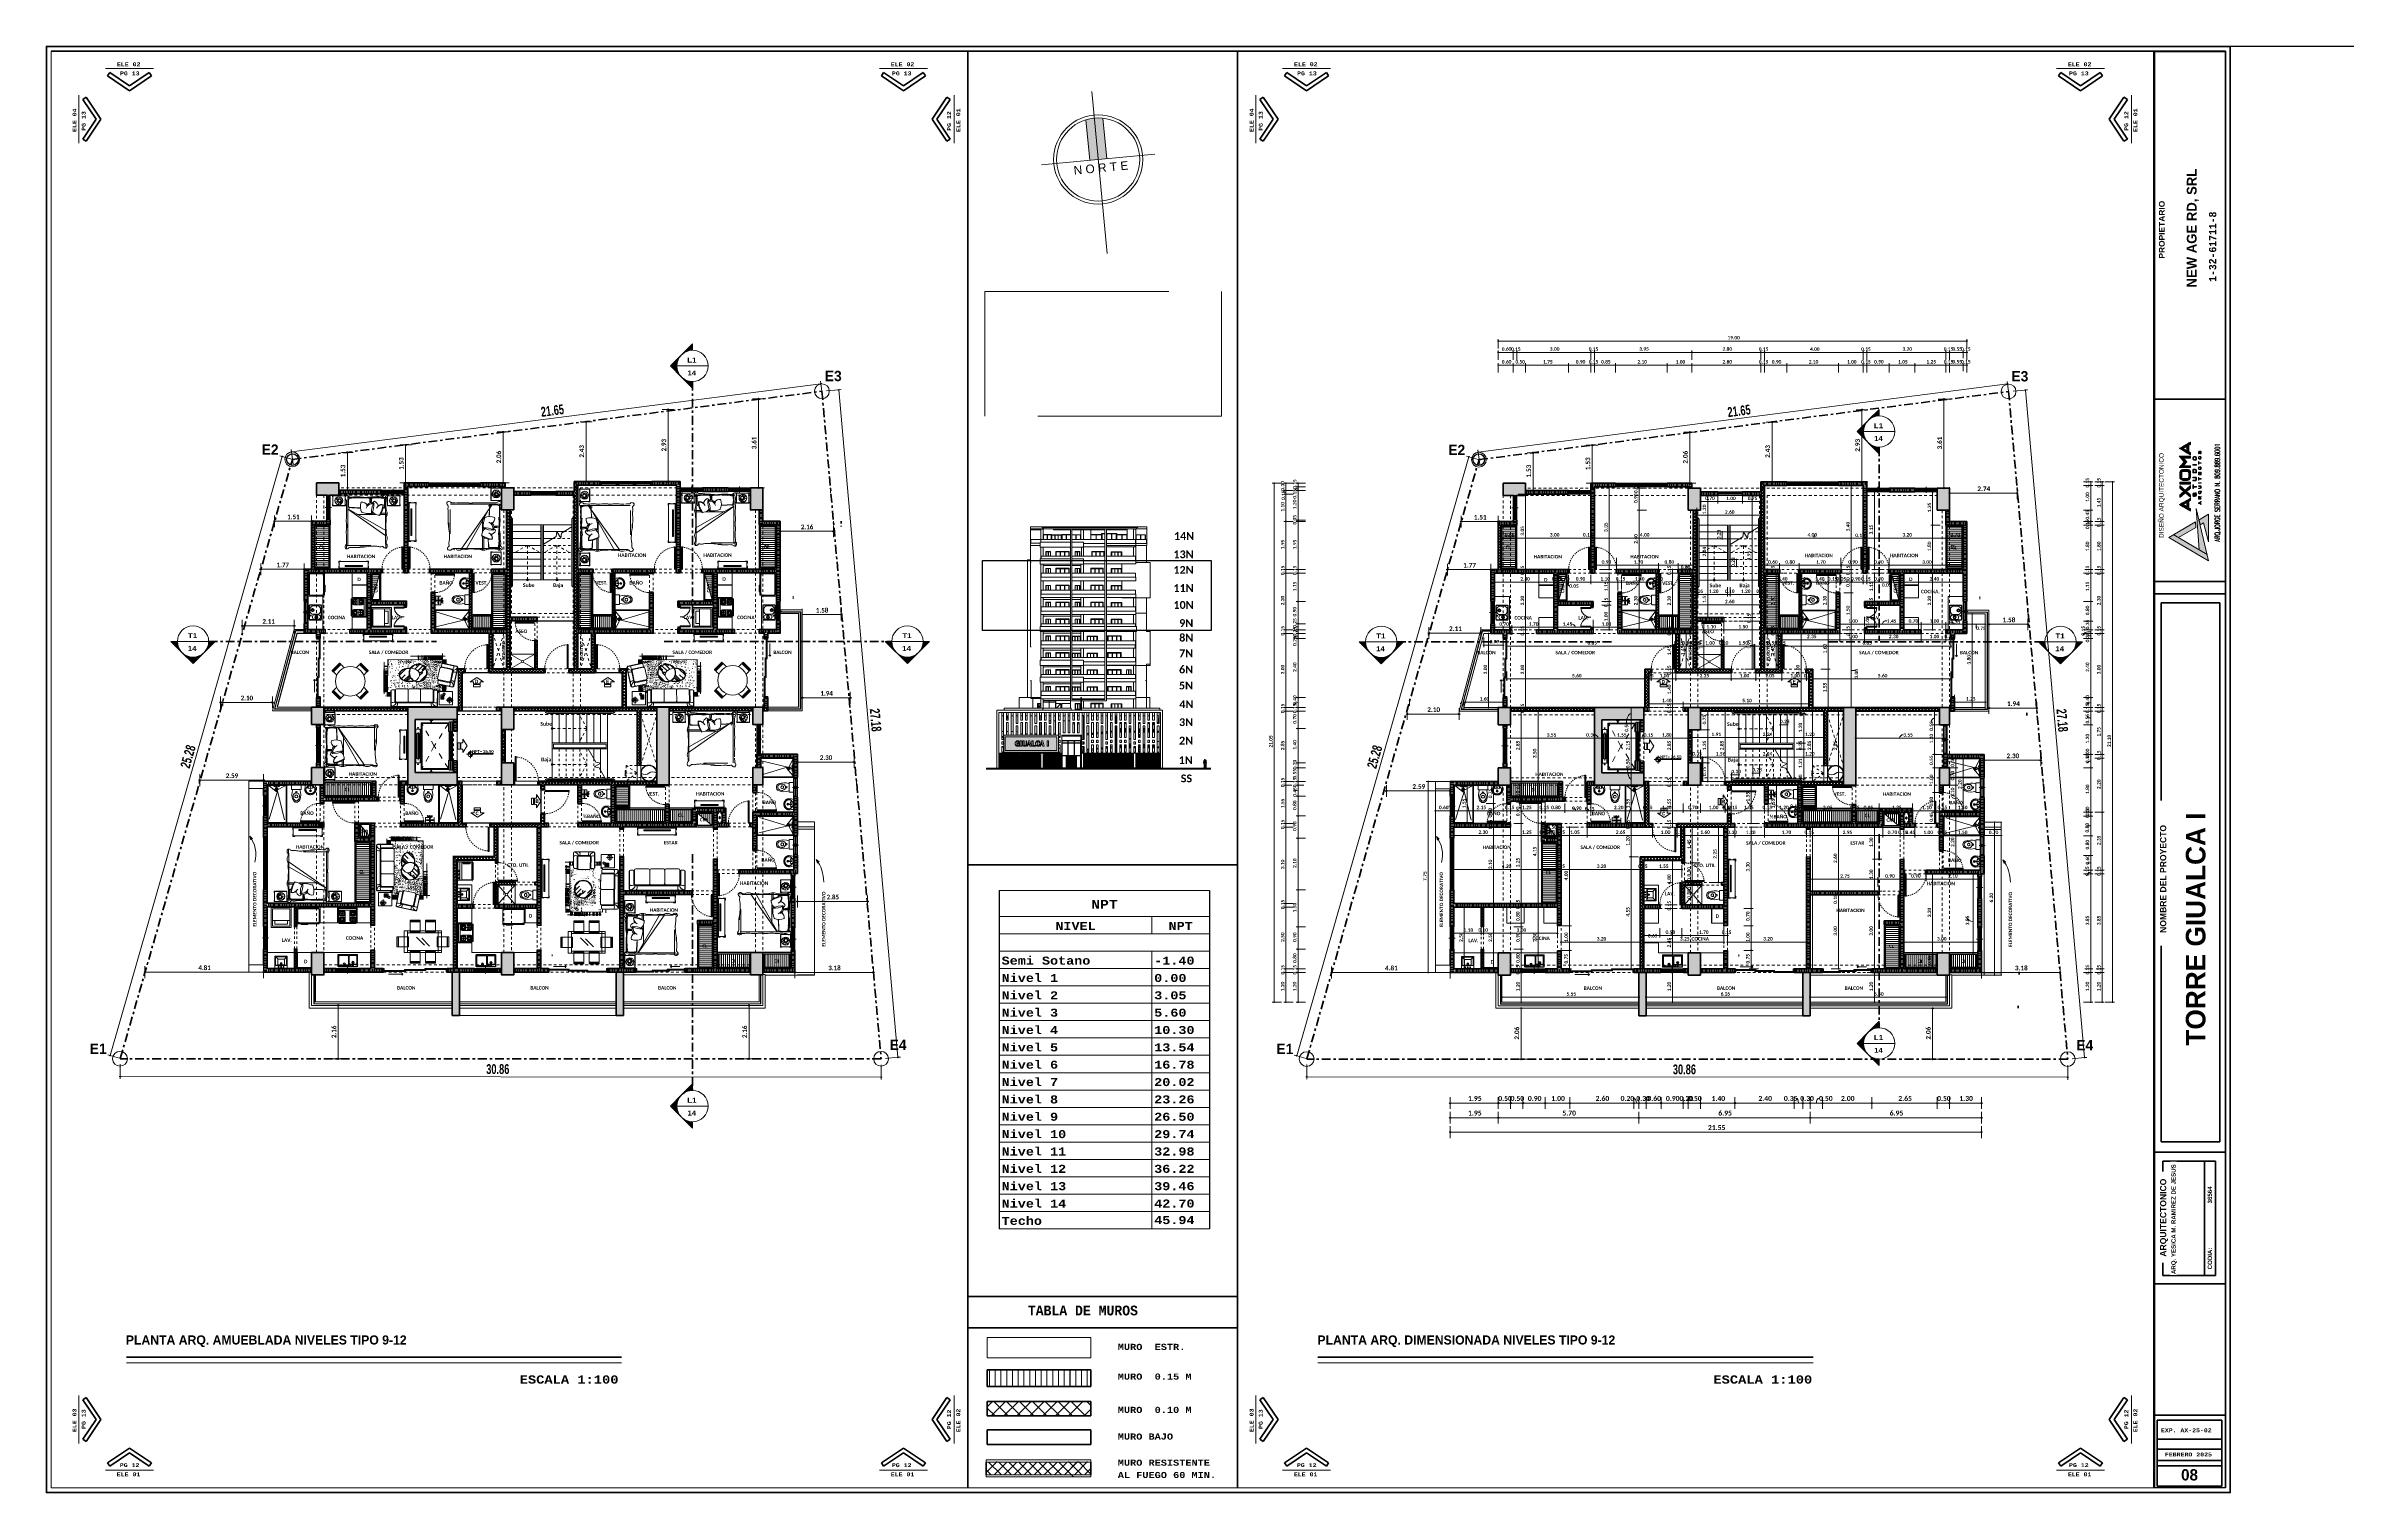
# Model space of a CAD drawing. Header units: metres. Extents: x -144 to 1000, y -717 to 29.
# Drawn here: x 631 to 724.6, y -589.1 to -530.5 of the extents above; entities that cross this region are included whole.
import ezdxf

# ---------------------------------------------------------------- set-up
doc = ezdxf.new("R2010")
doc.units = ezdxf.units.M
for name, pattern in [('Basculante', [0.11625, 0.075, -0.04125]), ('basculante modificado', [0.18, 0.1125, -0.0675]), ('Dash Dot 3_16_', [0.595313, 0.357187, -0.119063, 0, -0.119063]), ('Derribado', [0.36, 0.24, -0.12]), ('IMPORT-LIFT01$0$HIDDEN-Z', [225, 150, -75]), ('Trazo', [0.45, 0.225, -0.225]), ('Trazo_2_', [0.47625, 0.238125, -0.238125])]:
    doc.linetypes.add(name, pattern=pattern)
doc.layers.get('0').update_dxf_attribs({"color": 1})
doc.layers.add('00-MEDICION', color=30, linetype='Continuous')
for name, color, linetype, lineweight in [('A-ANNO-DIMS', 1, 'Continuous', 9), ('A-DETL', 1, 'Continuous', 9), ('A-DETL-GENF', 1, 'Continuous', 9), ('A-DETL-GENF-HDLN', 1, 'Trazo_2_', 9), ('A-DETL-MEDM', 1, 'Continuous', 30), ('A-DETL-THIN', 1, 'Continuous', 9), ('A-DETL-WIDE', 1, 'Continuous', 100), ('A-DOOR', 1, 'Continuous', 9), ('A-DOOR-FRAM', 1, 'Continuous', 9), ('A-DOOR-GLAZ', 1, 'Continuous', 9), ('A-DOOR-HDLN', 1, 'Trazo', 20), ('A-FLOR', 2, 'Continuous', 9), ('A-FLOR-HRAL', 1, 'Continuous', 9), ('A-FLOR-OVHD', 7, 'Basculante', 9), ('A-FLOR-PATT', 8, 'Continuous', 50), ('A-GENM', 1, 'Continuous', 9), ('A-GLAZ', 1, 'Continuous', 9), ('A-GLAZ-CWMG', 1, 'Continuous', 9), ('A-WALL', 4, 'Continuous', 9), ('AX-065-C-SOLAR$0$hatch_polil', 1, 'Continuous', 18), ('AX-065-C-SOLAR$0$TEXT50', 1, 'Continuous', 18), ('C-PRKG', 2, 'Continuous', 9), ('G-ANNO-DIMS', 1, 'Continuous', 9), ('G-ANNO-SCHD', 1, 'Continuous', 9), ('G-ANNO-SYMB', 1, 'Continuous', 9), ('G-ANNO-TEXT', 2, 'Continuous', 9), ('G-ANNO-TTLB', 3, 'Continuous', 18), ('G-ANNO-TTLB-WIDE', 1, 'Continuous', 70), ('G-IMPT', 1, 'Continuous', 9), ('I-FURN', 2, 'Continuous', 9), ('P-SANR-FIXT', 1, 'Continuous', 9), ('S-BEAM', 1, 'Continuous', 9), ('S-COLS', 7, 'Continuous', 9), ('S-STRS', 1, 'Continuous', 9), ('S-STRS-MBND', 1, 'Basculante', 9)]:
    doc.layers.add(name, color=color, linetype=linetype, lineweight=lineweight)
doc.layers.add('A-WALL-PATT', color=7, linetype='Continuous', lineweight=35, true_color=0x9c9c9c)
doc.layers.add('NORTE_dwg', color=7, linetype='Continuous', lineweight=18, true_color=0x767676)
doc.styles.add('Arial', font='arial.ttf', dxfattribs={"height": 0.433594})
doc.styles.add('Arial Black', font='', dxfattribs={"height": 0.15})
doc.styles.add('Arial Black_B', font='ariblk.ttf', dxfattribs={"width": 0.9, "height": 0.1875})
doc.styles.add('Arial_2', font='arial.ttf', dxfattribs={"height": 0.095973})
doc.styles.add('Arial_B', font='arialbd.ttf', dxfattribs={"height": 0.0025})
doc.styles.add('Arial_B_1', font='arialbd.ttf', dxfattribs={"height": 0.001786})
doc.styles.add('Britannic Bold_B', font='', dxfattribs={"width": 0.7})
doc.styles.add('Britannic Bold_B_1', font='', dxfattribs={"width": 0.7, "height": 0.4})
doc.styles.add('Britannic Bold_B_4', font='', dxfattribs={"height": 0.004465})
doc.styles.add('Britannic Bold_B_5', font='', dxfattribs={"height": 0.006})
doc.styles.add('Britannic Bold_B_6', font='', dxfattribs={"height": 0.005})
doc.styles.add('Britannic Bold_B_8', font='', dxfattribs={"height": 0.006})
doc.styles.add('Calibri_B', font='calibrib.ttf', dxfattribs={"height": 0.165})
doc.styles.add('Calibri_B_1', font='calibrib.ttf', dxfattribs={"height": 0.135})
doc.styles.add('Calibri_B_2', font='calibrib.ttf', dxfattribs={"height": 0.135})
doc.styles.add('Calibri_B_3', font='calibrib.ttf', dxfattribs={"height": 0.15})
doc.styles.add('Calibri_B_4', font='calibrib.ttf', dxfattribs={"height": 0.1125})
doc.styles.add('Calibri_B_5', font='calibrib.ttf', dxfattribs={"height": 0.66})
doc.styles.add('Calibri_B_6', font='calibrib.ttf', dxfattribs={"width": 0.9})
doc.styles.add('Calibri_B_7', font='calibrib.ttf', dxfattribs={"width": 0.8, "height": 0.18})
doc.styles.add('Courier New_B', font='courbd.ttf', dxfattribs={"height": 0.1125})
doc.styles.add('Courier New_B_2', font='courbd.ttf', dxfattribs={"height": 0.0016})
doc.styles.add('Courier New_B_3', font='courbd.ttf', dxfattribs={"height": 0.2625})
doc.styles.add('Courier New_B_4', font='courbd.ttf', dxfattribs={"height": 0.001587})
doc.styles.add('Courier New_B_5', font='courbd.ttf', dxfattribs={"width": 0.8, "height": 0.51})
doc.styles.add('Courier New_B_6', font='courbd.ttf', dxfattribs={"height": 0.002})
doc.styles.add('Courier New_B_8', font='courbd.ttf', dxfattribs={"height": 0.0035})
doc.styles.add('Courier New_B_9', font='courbd.ttf', dxfattribs={"height": 0.003591})
doc.styles.add('RomanD', font='romand__.ttf', dxfattribs={"width": 0.6, "height": 0.002084})
doc.styles.get('Arial Black').set_extended_font_data('Arial Black')
doc.styles.get('Britannic Bold_B').set_extended_font_data('Britannic Bold', bold=True)
doc.styles.get('Britannic Bold_B_1').set_extended_font_data('Britannic Bold', bold=True)
doc.styles.get('Britannic Bold_B_4').set_extended_font_data('Britannic Bold', bold=True)
doc.styles.get('Britannic Bold_B_5').set_extended_font_data('Britannic Bold', bold=True)
doc.styles.get('Britannic Bold_B_6').set_extended_font_data('Britannic Bold', bold=True)
doc.styles.get('Britannic Bold_B_8').set_extended_font_data('Britannic Bold', bold=True)

# ---------------------------------------------------------------- blocks, each defined once
blk = doc.blocks.new('Bajo Derecha A2 - 00-LOGO ACROMATICO_dwg-1898258-INDICE Y PORTADA')
at = {"layer": 'G-IMPT', "lineweight": 9}
h = blk.add_hatch(color=256, dxfattribs=at)
edge = h.paths.add_edge_path()
edge.add_spline(control_points=[(2.87733, -17.94751), (2.87727, -17.94752), (2.87839, -17.94689), (2.87544, -17.94859), (2.87467, -17.94903), (2.87104, -17.95112), (2.87406, -17.94991), (2.87182, -17.94959), (2.87331, -17.95042), (2.87385, -17.95074), (2.87427, -17.95098), (2.87485, -17.95132), (2.87571, -17.95181), (2.87603, -17.952), (2.8764, -17.95221), (2.87733, -17.95275), (2.87726, -17.95273), (2.87733, -17.95273)], knot_values=[-1, -1, -1, -1, -0.854167, -0.833333, -0.791667, -0.770833, -0.572917, -0.375, -0.354167, -0.333333, -0.3125, -0.291667, -0.25, -0.208333, -0.1875, -0.166667, 0, 0, 0, 0], degree=3, periodic=0)
edge.add_spline(control_points=[(2.87733, -17.95273), (2.87734, -17.95274), (2.87734, -17.95279), (2.87734, -17.9522), (2.87735, -17.95186), (2.87736, -17.95186), (2.87717, -17.95175), (2.87697, -17.95164), (2.87679, -17.95154), (2.87658, -17.95139), (2.87657, -17.9516), (2.87656, -17.95115), (2.87656, -17.9508), (2.87657, -17.95035), (2.87657, -17.94901), (2.87657, -17.94885), (2.87655, -17.94885), (2.87674, -17.94874), (2.877, -17.94859), (2.8773, -17.94841), (2.87734, -17.94847), (2.87735, -17.94824), (2.87734, -17.94805), (2.87734, -17.94745), (2.87734, -17.9475), (2.87733, -17.94751)], knot_values=[-1, -1, -1, -1, -0.895833, -0.875, -0.854167, -0.78125, -0.75, -0.729167, -0.708333, -0.682292, -0.625, -0.614583, -0.604167, -0.583333, -0.5625, -0.494792, -0.333333, -0.291667, -0.270833, -0.239583, -0.174479, -0.145833, -0.125, -0.104167, 0, 0, 0, 0], degree=3, periodic=0)
edge = h.paths.add_edge_path()
edge.add_spline(control_points=[(2.8744, -17.95015), (2.87434, -17.95011), (2.87399, -17.95033), (2.87526, -17.94959), (2.87682, -17.94872), (2.87574, -17.94884), (2.87579, -17.94969), (2.87579, -17.94991), (2.87579, -17.95005), (2.87579, -17.95013)], knot_values=[-1, -1, -1, -1, -0.666667, -0.619048, -0.571429, -0.142857, -0.095238, -0.047619, 0, 0, 0, 0], degree=3, periodic=0)
edge.add_spline(control_points=[(2.87579, -17.95013), (2.87579, -17.9502), (2.87579, -17.95036), (2.87576, -17.95123), (2.87642, -17.95131), (2.87543, -17.95075), (2.87441, -17.95016), (2.87442, -17.95017), (2.8744, -17.95015)], knot_values=[-1, -1, -1, -1, -0.941176, -0.882353, -0.352941, -0.294118, -0.235294, 0, 0, 0, 0], degree=3, periodic=0)
h = blk.add_hatch(color=256, dxfattribs=at)
edge = h.paths.add_edge_path()
edge.add_line((2.87273, -17.95329), (2.87373, -17.95443))
edge.add_line((2.87373, -17.95443), (2.87472, -17.95558))
edge.add_spline(control_points=[(2.87442, -17.95403), (2.87449, -17.95403), (2.8744, -17.95403), (2.87487, -17.95403), (2.87535, -17.95403), (2.87588, -17.95403), (2.8764, -17.95403), (2.87703, -17.95403), (2.8774, -17.95402), (2.87734, -17.95414), (2.87734, -17.95385), (2.87736, -17.95358), (2.87724, -17.95327), (2.87807, -17.95325), (2.87662, -17.95325), (2.87561, -17.95325), (2.87483, -17.95325), (2.87407, -17.95325), (2.87344, -17.95325), (2.87173, -17.95326), (2.87277, -17.95322), (2.87273, -17.95329)], knot_values=[0, 0, 0, 0, 0.104167, 0.125, 0.145833, 0.166667, 0.1875, 0.208333, 0.25, 0.419271, 0.479167, 0.520833, 0.5625, 0.661458, 0.6875, 0.708333, 0.729167, 0.75, 0.770833, 0.791667, 1, 1, 1, 1], degree=3, periodic=0)
edge = h.paths.add_edge_path()
edge.add_spline(control_points=[(2.87576, -17.95558), (2.87566, -17.95569), (2.87552, -17.95586), (2.87532, -17.9561), (2.87516, -17.95629), (2.87495, -17.95654), (2.87467, -17.95684), (2.87438, -17.95722), (2.87422, -17.95716), (2.87445, -17.95714), (2.87468, -17.95715), (2.875, -17.95715), (2.87551, -17.95715), (2.87608, -17.95715), (2.87647, -17.95715), (2.8767, -17.95715), (2.877, -17.95713), (2.87721, -17.95709), (2.87737, -17.95718), (2.87738, -17.95738), (2.87734, -17.95759), (2.87736, -17.95775), (2.87754, -17.95787), (2.87719, -17.95795), (2.8764, -17.95795), (2.87541, -17.95793), (2.87477, -17.95793), (2.87423, -17.95793), (2.87353, -17.95793), (2.87304, -17.95793), (2.87274, -17.95793)], knot_values=[0, 0, 0, 0, 0.055556, 0.083333, 0.111111, 0.138889, 0.180556, 0.215278, 0.305556, 0.333333, 0.347222, 0.361111, 0.388889, 0.416667, 0.4375, 0.451389, 0.472222, 0.527778, 0.576389, 0.611111, 0.645833, 0.694444, 0.756944, 0.777778, 0.833333, 0.861111, 0.888889, 0.916667, 0.944444, 1, 1, 1, 1], degree=3, periodic=0)
edge.add_spline(control_points=[(2.87274, -17.95793), (2.87271, -17.95793), (2.87275, -17.95787), (2.87297, -17.95762), (2.8736, -17.9569), (2.87395, -17.95649), (2.87432, -17.95607), (2.87472, -17.9556), (2.87473, -17.9556), (2.87472, -17.95558)], knot_values=[0, 0, 0, 0, 0.214286, 0.285714, 0.428571, 0.5, 0.571429, 0.75, 1, 1, 1, 1], degree=3, periodic=0)
edge.add_line((2.87576, -17.95558), (2.8751, -17.95481))
edge.add_line((2.8751, -17.95481), (2.87442, -17.95403))
h = blk.add_hatch(color=256, dxfattribs=at)
edge = h.paths.add_edge_path()
edge.add_spline(control_points=[(2.87734, -17.96092), (2.87734, -17.961), (2.87734, -17.96115), (2.87734, -17.96136), (2.87734, -17.96157), (2.87736, -17.96178), (2.87733, -17.962), (2.87727, -17.96226), (2.87716, -17.96254), (2.87698, -17.96275), (2.87679, -17.96291), (2.87662, -17.96302), (2.87644, -17.96308), (2.87624, -17.96313), (2.87604, -17.96313), (2.87584, -17.96314), (2.87571, -17.96313), (2.87541, -17.96313), (2.87517, -17.96313), (2.87496, -17.96314), (2.87478, -17.96314), (2.8746, -17.96314), (2.87442, -17.96313), (2.87425, -17.96312), (2.87408, -17.96312), (2.8739, -17.96309), (2.87375, -17.96305), (2.8736, -17.96297), (2.87345, -17.96287), (2.87331, -17.96275), (2.87317, -17.96261), (2.87307, -17.96246), (2.87299, -17.96226), (2.87295, -17.96213), (2.87293, -17.96197), (2.87292, -17.96168), (2.87293, -17.96141), (2.87293, -17.96115), (2.87293, -17.96092), (2.87293, -17.96066), (2.8729, -17.96037), (2.8729, -17.96006), (2.87293, -17.95982), (2.87303, -17.95958), (2.87316, -17.95933), (2.8733, -17.95914), (2.87346, -17.95896), (2.87362, -17.95885), (2.87384, -17.95878), (2.87407, -17.95874), (2.87434, -17.95867), (2.87422, -17.95872), (2.87464, -17.95871), (2.87539, -17.95872), (2.87579, -17.95872), (2.87596, -17.95872), (2.8762, -17.95873), (2.87617, -17.95869), (2.87648, -17.95879), (2.87672, -17.95888), (2.87688, -17.95901), (2.87701, -17.95918), (2.87714, -17.95939), (2.87725, -17.9596), (2.87733, -17.9598), (2.87738, -17.95998), (2.87736, -17.96018), (2.87734, -17.96036), (2.87735, -17.96062), (2.87734, -17.9608), (2.87734, -17.96092)], knot_values=[0, 0, 0, 0, 0.019231, 0.033654, 0.048077, 0.067308, 0.079327, 0.096154, 0.115385, 0.134615, 0.149038, 0.163462, 0.182692, 0.201923, 0.221154, 0.240385, 0.269231, 0.288462, 0.307692, 0.317308, 0.326923, 0.336538, 0.346154, 0.355769, 0.365385, 0.375, 0.384615, 0.394231, 0.403846, 0.413462, 0.425481, 0.442308, 0.461538, 0.480769, 0.5, 0.509615, 0.519231, 0.528846, 0.536058, 0.543269, 0.557692, 0.567308, 0.576923, 0.586538, 0.596154, 0.605769, 0.612981, 0.625, 0.634615, 0.644231, 0.658654, 0.706731, 0.721154, 0.769231, 0.778846, 0.793269, 0.808894, 0.84375, 0.860577, 0.875, 0.884615, 0.894231, 0.903846, 0.913462, 0.920673, 0.932692, 0.947115, 0.959135, 0.971154, 1, 1, 1, 1], degree=3, periodic=0)
edge.add_line((2.87734, -17.96092), (2.87734, -17.96092))
edge.add_line((2.87734, -17.96092), (2.87734, -17.96092))
edge = h.paths.add_edge_path()
edge.add_spline(control_points=[(2.87371, -17.96092), (2.87371, -17.96062), (2.87371, -17.96023), (2.87371, -17.95987), (2.87377, -17.95975), (2.87393, -17.95958), (2.87407, -17.95951), (2.87435, -17.95949), (2.87399, -17.9595), (2.87497, -17.9595), (2.87561, -17.9595), (2.87622, -17.95951), (2.87596, -17.95945), (2.87632, -17.95956), (2.87649, -17.95972), (2.87663, -17.96017), (2.87656, -17.95988), (2.87657, -17.96034), (2.87656, -17.96064), (2.87656, -17.96083), (2.87656, -17.96093)], knot_values=[-1, -1, -1, -1, -0.947917, -0.916667, -0.854167, -0.802083, -0.75, -0.682292, -0.583333, -0.541667, -0.5, -0.447917, -0.34375, -0.3125, -0.28125, -0.244792, -0.125, -0.083333, -0.041667, 0, 0, 0, 0], degree=3, periodic=0)
edge.add_spline(control_points=[(2.87656, -17.96093), (2.87656, -17.96104), (2.87656, -17.96123), (2.87656, -17.9618), (2.87658, -17.96187), (2.87651, -17.96207), (2.87637, -17.96226), (2.87604, -17.96238), (2.87634, -17.96235), (2.87559, -17.96235), (2.87498, -17.96235), (2.87379, -17.96234), (2.87438, -17.9624), (2.87397, -17.9623), (2.87383, -17.96219), (2.87368, -17.96187), (2.87371, -17.96197), (2.87371, -17.96159), (2.87371, -17.96118), (2.87371, -17.96092)], knot_values=[-1, -1, -1, -1, -0.958333, -0.916667, -0.791667, -0.739583, -0.697917, -0.65625, -0.541667, -0.5, -0.458333, -0.416667, -0.290365, -0.260417, -0.229167, -0.1875, -0.083333, -0.041667, 0, 0, 0, 0], degree=3, periodic=0)
h = blk.add_hatch(color=256, dxfattribs=at)
edge = h.paths.add_edge_path()
edge.add_spline(control_points=[(2.879, -17.95861), (2.87892, -17.95861), (2.87878, -17.95862), (2.87857, -17.95862), (2.87845, -17.95868), (2.87831, -17.95881), (2.87826, -17.95896), (2.87825, -17.95906), (2.87825, -17.9594), (2.87825, -17.96009), (2.87834, -17.96008), (2.87808, -17.96012), (2.87861, -17.96011), (2.8788, -17.96011), (2.87893, -17.96011), (2.87899, -17.96011)], knot_values=[-1, -1, -1, -1, -0.958333, -0.90625, -0.833333, -0.770833, -0.703125, -0.65625, -0.625, -0.583333, -0.364583, -0.125, -0.083333, -0.041667, 0, 0, 0, 0], degree=3, periodic=0)
edge.add_spline(control_points=[(2.87899, -17.96011), (2.87909, -17.96011), (2.87932, -17.96011), (2.87967, -17.96013), (2.87976, -17.96), (2.87975, -17.96027), (2.87975, -17.95966), (2.87975, -17.95906), (2.87979, -17.9592), (2.87969, -17.95881), (2.87955, -17.95867), (2.87936, -17.95861), (2.87917, -17.95862), (2.87905, -17.95861), (2.879, -17.95861)], knot_values=[-1, -1, -1, -1, -0.916667, -0.833333, -0.635417, -0.458333, -0.416667, -0.375, -0.197917, -0.151042, -0.114583, -0.072917, -0.036458, 0, 0, 0, 0], degree=3, periodic=0)
edge = h.paths.add_edge_path()
edge.add_line((2.87899, -17.95985), (2.87899, -17.95985))
edge.add_line((2.87899, -17.95985), (2.87899, -17.95985))
edge.add_spline(control_points=[(2.87899, -17.95985), (2.87889, -17.95985), (2.8784, -17.95981), (2.87853, -17.96015), (2.87852, -17.95947), (2.87852, -17.95917), (2.87852, -17.95894), (2.8786, -17.95889), (2.87881, -17.95888), (2.87901, -17.95888), (2.8792, -17.95888), (2.87939, -17.95888), (2.87948, -17.95896), (2.87948, -17.95913), (2.87948, -17.95936), (2.87948, -17.95962), (2.87948, -17.95991), (2.87944, -17.95984), (2.87915, -17.95985), (2.87904, -17.95985), (2.87899, -17.95985)], knot_values=[-1, -1, -1, -1, -0.927083, -0.708333, -0.645833, -0.614583, -0.578125, -0.515625, -0.479167, -0.447917, -0.416667, -0.380208, -0.322917, -0.286458, -0.260417, -0.229167, -0.1875, -0.083333, -0.041667, 0, 0, 0, 0], degree=3, periodic=0)
h = blk.add_hatch(color=256, dxfattribs=at)
edge = h.paths.add_edge_path()
edge.add_spline(control_points=[(2.87898, -17.95494), (2.87893, -17.95494), (2.87882, -17.95494), (2.87871, -17.95494), (2.87846, -17.9549), (2.87834, -17.95477), (2.87824, -17.95459), (2.87826, -17.95439), (2.87825, -17.9542), (2.87826, -17.95401), (2.87824, -17.95381), (2.87833, -17.95363), (2.87847, -17.95348), (2.87884, -17.95342), (2.87878, -17.95345), (2.87936, -17.95345), (2.87927, -17.95343), (2.87954, -17.9535), (2.87969, -17.95363), (2.87974, -17.95381), (2.87975, -17.954), (2.87976, -17.95418), (2.87975, -17.95436), (2.87975, -17.95455), (2.87971, -17.95472), (2.87959, -17.95486), (2.87942, -17.95493), (2.87918, -17.95496), (2.87908, -17.95494), (2.87898, -17.95494)], knot_values=[0, 0, 0, 0, 0.052083, 0.09375, 0.119792, 0.145833, 0.169271, 0.197917, 0.229167, 0.252604, 0.28125, 0.3125, 0.338542, 0.369792, 0.5, 0.541667, 0.630208, 0.664062, 0.697917, 0.729167, 0.75, 0.770833, 0.791667, 0.8125, 0.838542, 0.864583, 0.895833, 0.927083, 1, 1, 1, 1], degree=3, periodic=0)
edge.add_line((2.87898, -17.95494), (2.87898, -17.95494))
edge.add_line((2.87898, -17.95494), (2.87898, -17.95494))
edge = h.paths.add_edge_path()
edge.add_line((2.879, -17.95468), (2.879, -17.95468))
edge.add_line((2.879, -17.95468), (2.879, -17.95468))
edge.add_spline(control_points=[(2.879, -17.95468), (2.87893, -17.95468), (2.87881, -17.95468), (2.8786, -17.95467), (2.87851, -17.95459), (2.87852, -17.95436), (2.87852, -17.95418), (2.87852, -17.954), (2.87851, -17.9538), (2.87864, -17.9537), (2.87877, -17.95371), (2.8789, -17.95371), (2.87915, -17.95371), (2.87935, -17.95371), (2.87947, -17.95378), (2.87949, -17.95397), (2.87948, -17.95417), (2.87948, -17.95456), (2.87953, -17.95449), (2.87937, -17.9547), (2.87917, -17.95467), (2.87905, -17.95468), (2.879, -17.95468)], knot_values=[-1, -1, -1, -1, -0.9375, -0.885417, -0.828125, -0.796875, -0.770833, -0.744792, -0.713542, -0.65625, -0.578125, -0.520833, -0.479167, -0.442708, -0.390625, -0.354167, -0.322917, -0.291667, -0.167969, -0.104167, -0.046875, 0, 0, 0, 0], degree=3, periodic=0)
h = blk.add_hatch(color=256, dxfattribs=at)
edge = h.paths.add_edge_path()
edge.add_line((2.8816, -17.96035), (2.8816, -17.96035))
edge.add_line((2.8816, -17.96035), (2.8816, -17.96035))
edge.add_spline(control_points=[(2.8816, -17.96035), (2.88163, -17.96046), (2.88167, -17.9607), (2.8816, -17.96089), (2.8814, -17.96089), (2.88123, -17.96087), (2.88106, -17.96088), (2.88088, -17.96088), (2.88027, -17.96086), (2.88055, -17.96122), (2.88053, -17.96061), (2.88054, -17.95972), (2.88049, -17.95997), (2.88072, -17.95959), (2.88074, -17.96004), (2.88073, -17.9603), (2.88073, -17.96052), (2.88071, -17.96068), (2.88086, -17.96074), (2.88098, -17.96063), (2.88098, -17.9604), (2.88097, -17.96016), (2.88098, -17.95991), (2.88112, -17.95974), (2.88118, -17.95987), (2.88117, -17.96006), (2.88117, -17.96034), (2.88116, -17.96079), (2.8812, -17.9606), (2.8814, -17.96082), (2.88142, -17.96051), (2.88142, -17.96022), (2.8814, -17.95947), (2.88146, -17.95985), (2.88162, -17.95986), (2.8816, -17.96016), (2.8816, -17.96028), (2.8816, -17.96035)], knot_values=[-1, -1, -1, -1, -0.982143, -0.957589, -0.941964, -0.929688, -0.919643, -0.910714, -0.901786, -0.821429, -0.8125, -0.803571, -0.736607, -0.678571, -0.660714, -0.651786, -0.638393, -0.607143, -0.553571, -0.517857, -0.497768, -0.482143, -0.455357, -0.424107, -0.375, -0.352679, -0.339286, -0.323661, -0.263393, -0.216518, -0.205357, -0.196429, -0.180804, -0.098214, -0.053571, -0.026786, 0, 0, 0, 0], degree=3, periodic=0)
h = blk.add_hatch(color=256, dxfattribs=at)
edge = h.paths.add_edge_path()
edge.add_spline(control_points=[(2.88134, -17.95227), (2.88126, -17.95229), (2.88128, -17.95217), (2.88142, -17.95196), (2.88141, -17.95159), (2.88145, -17.95158), (2.88132, -17.95135), (2.88116, -17.95145), (2.88117, -17.95167), (2.88116, -17.9519), (2.88119, -17.95192), (2.88111, -17.95217), (2.88096, -17.95227), (2.88077, -17.95229), (2.88059, -17.95219), (2.88054, -17.952), (2.88052, -17.9518), (2.88053, -17.95157), (2.88056, -17.95139), (2.88066, -17.95125), (2.88077, -17.95122), (2.88084, -17.95123)], knot_values=[-1, -1, -1, -1, -0.770833, -0.710938, -0.677083, -0.578125, -0.505208, -0.4375, -0.395833, -0.354167, -0.290365, -0.260417, -0.229167, -0.197917, -0.166667, -0.135417, -0.114583, -0.088542, -0.0625, -0.03125, 0, 0, 0, 0], degree=3, periodic=0)
edge.add_spline(control_points=[(2.88084, -17.95123), (2.88087, -17.95133), (2.88075, -17.95131), (2.88073, -17.9516), (2.88073, -17.95191), (2.88071, -17.95206), (2.88094, -17.95212), (2.88098, -17.95192), (2.88098, -17.95181), (2.88096, -17.95155), (2.88101, -17.95135), (2.88119, -17.9512), (2.88142, -17.95122), (2.8816, -17.9514), (2.8816, -17.95144), (2.8816, -17.95169), (2.88161, -17.95189), (2.88159, -17.95207), (2.88151, -17.95222), (2.8814, -17.95226), (2.88134, -17.95227)], knot_values=[-1, -1, -1, -1, -0.796875, -0.75, -0.71875, -0.65625, -0.578125, -0.498698, -0.4375, -0.395833, -0.354167, -0.3125, -0.270833, -0.229167, -0.15625, -0.119792, -0.09375, -0.0625, -0.03125, 0, 0, 0, 0], degree=3, periodic=0)
h = blk.add_hatch(color=256, dxfattribs=at)
edge = h.paths.add_edge_path()
edge.add_line((2.87734, -17.96527), (2.87623, -17.96623))
edge.add_line((2.87623, -17.96623), (2.87514, -17.96718))
edge.add_spline(control_points=[(2.87575, -17.96771), (2.87577, -17.96765), (2.87546, -17.96794), (2.87622, -17.96728), (2.8765, -17.96704), (2.87678, -17.96679), (2.8771, -17.96651), (2.87747, -17.96619), (2.87733, -17.96635), (2.87734, -17.96605), (2.87734, -17.96582), (2.87735, -17.96539), (2.87734, -17.96539), (2.87734, -17.96527)], knot_values=[0, 0, 0, 0, 0.208333, 0.25, 0.291667, 0.333333, 0.375, 0.416667, 0.583333, 0.645833, 0.708333, 0.791667, 1, 1, 1, 1], degree=3, periodic=0)
edge = h.paths.add_edge_path()
edge.add_spline(control_points=[(2.87575, -17.96771), (2.87579, -17.96775), (2.87568, -17.96765), (2.87654, -17.9684), (2.87725, -17.96901), (2.87725, -17.96911), (2.87735, -17.96881), (2.87734, -17.9694), (2.87734, -17.9696), (2.87734, -17.97016), (2.87735, -17.97008), (2.87733, -17.9701)], knot_values=[0, 0, 0, 0, 0.208333, 0.25, 0.291667, 0.447917, 0.666667, 0.708333, 0.75, 0.791667, 1, 1, 1, 1], degree=3, periodic=0)
edge.add_spline(control_points=[(2.87733, -17.9701), (2.87755, -17.9703), (2.87759, -17.97034), (2.87729, -17.97008), (2.87686, -17.96971), (2.87622, -17.96915), (2.87557, -17.96859), (2.87502, -17.96811), (2.87485, -17.96797), (2.87498, -17.96809), (2.87514, -17.96823)], knot_values=[0, 0, 0, 0, 0.25, 0.333333, 0.416667, 0.5, 0.583333, 0.666667, 0.833333, 1, 1, 1, 1], degree=3, periodic=0)
edge.add_spline(control_points=[(2.87514, -17.96823), (2.87478, -17.96853), (2.87406, -17.96915), (2.87332, -17.96979), (2.87295, -17.97011)], knot_values=[0, 0, 0, 0, 0.5, 1, 1, 1, 1], degree=3, periodic=0)
edge.add_spline(control_points=[(2.87295, -17.97011), (2.87291, -17.97007), (2.87293, -17.97013), (2.87293, -17.96964), (2.87293, -17.96942), (2.87295, -17.96901), (2.8728, -17.96922), (2.87316, -17.9689), (2.87348, -17.96862), (2.87377, -17.96837), (2.87405, -17.96813), (2.87481, -17.96747), (2.87448, -17.96775), (2.87453, -17.96771)], knot_values=[0, 0, 0, 0, 0.25, 0.291667, 0.333333, 0.416667, 0.583333, 0.625, 0.666667, 0.708333, 0.75, 0.791667, 1, 1, 1, 1], degree=3, periodic=0)
edge.add_spline(control_points=[(2.87453, -17.96771), (2.8745, -17.96766), (2.87455, -17.96771), (2.87424, -17.96744), (2.87398, -17.96721), (2.8737, -17.96697), (2.8734, -17.96671), (2.87288, -17.96626), (2.87309, -17.9664), (2.87292, -17.96643), (2.87293, -17.96602), (2.87293, -17.96566), (2.87293, -17.96543), (2.87293, -17.96531)], knot_values=[0, 0, 0, 0, 0.192308, 0.230769, 0.269231, 0.307692, 0.346154, 0.384615, 0.548077, 0.788462, 0.846154, 0.923077, 1, 1, 1, 1], degree=3, periodic=0)
edge.add_spline(control_points=[(2.87293, -17.96531), (2.87299, -17.96529), (2.87296, -17.9653), (2.87377, -17.966), (2.87417, -17.96634), (2.87444, -17.96658), (2.87511, -17.96716), (2.8751, -17.96714), (2.87514, -17.96718)], knot_values=[0, 0, 0, 0, 0.333333, 0.416667, 0.5, 0.583333, 0.666667, 1, 1, 1, 1], degree=3, periodic=0)
h = blk.add_hatch(color=256, dxfattribs=at)
edge = h.paths.add_edge_path()
edge.add_spline(control_points=[(2.87514, -17.9647), (2.87482, -17.9647), (2.87426, -17.9647), (2.87326, -17.9647), (2.87287, -17.9647), (2.87295, -17.96472), (2.87293, -17.96448), (2.87293, -17.96429), (2.87292, -17.96399), (2.87302, -17.96389), (2.873, -17.96393), (2.87326, -17.96392), (2.8738, -17.96392), (2.87438, -17.96392), (2.87484, -17.96392), (2.87515, -17.96392)], knot_values=[-1, -1, -1, -1, -0.958333, -0.916667, -0.895833, -0.78125, -0.708333, -0.625, -0.552083, -0.40625, -0.208333, -0.166667, -0.125, -0.083333, 0, 0, 0, 0], degree=3, periodic=0)
edge.add_spline(control_points=[(2.87515, -17.96392), (2.87533, -17.96392), (2.87569, -17.96392), (2.87622, -17.96392), (2.87743, -17.96393), (2.87734, -17.96387), (2.87734, -17.96418), (2.87737, -17.96449), (2.87704, -17.96482), (2.87868, -17.9647), (2.87679, -17.9647), (2.87619, -17.9647), (2.87569, -17.9647), (2.87532, -17.9647), (2.87514, -17.9647)], knot_values=[-1, -1, -1, -1, -0.952381, -0.904762, -0.857143, -0.660714, -0.595238, -0.52381, -0.380952, -0.095238, -0.071429, -0.047619, -0.02381, 0, 0, 0, 0], degree=3, periodic=0)
h = blk.add_hatch(color=256, dxfattribs=at)
edge = h.paths.add_edge_path()
edge.add_spline(control_points=[(2.87922, -17.96305), (2.87925, -17.96305), (2.87938, -17.96308), (2.8795, -17.96285), (2.87948, -17.96282), (2.87948, -17.96224), (2.87954, -17.96229), (2.8793, -17.96204), (2.8795, -17.96208), (2.87871, -17.96208), (2.87802, -17.96209), (2.87839, -17.96195), (2.87816, -17.96181), (2.87857, -17.96182), (2.87873, -17.96181), (2.87882, -17.96181)], knot_values=[-1, -1, -1, -1, -0.90625, -0.833333, -0.770833, -0.729167, -0.645833, -0.585938, -0.5, -0.458333, -0.416667, -0.25, -0.083333, -0.041667, 0, 0, 0, 0], degree=3, periodic=0)
edge.add_spline(control_points=[(2.87882, -17.96181), (2.8789, -17.96181), (2.87902, -17.96181), (2.8793, -17.96182), (2.87933, -17.96181), (2.87951, -17.96185), (2.87972, -17.96204), (2.87975, -17.96224), (2.87975, -17.96224), (2.87975, -17.96251), (2.87976, -17.96271), (2.87974, -17.96289), (2.87972, -17.96308), (2.87956, -17.96323), (2.87933, -17.96335), (2.87955, -17.9633), (2.87881, -17.96331), (2.87769, -17.9633), (2.87831, -17.96364), (2.87824, -17.96304), (2.87832, -17.96305), (2.87858, -17.96304), (2.8788, -17.96305), (2.879, -17.96305), (2.87914, -17.96305), (2.87922, -17.96305)], knot_values=[-1, -1, -1, -1, -0.958333, -0.927083, -0.864583, -0.822917, -0.791667, -0.751302, -0.6875, -0.65625, -0.635417, -0.614583, -0.585938, -0.5625, -0.53125, -0.458333, -0.416667, -0.395833, -0.161458, -0.123698, -0.080729, -0.0625, -0.041667, -0.020833, 0, 0, 0, 0], degree=3, periodic=0)
h = blk.add_hatch(color=256, dxfattribs=at)
edge = h.paths.add_edge_path()
edge.add_spline(control_points=[(2.87975, -17.96567), (2.87975, -17.96568), (2.87987, -17.96592), (2.8796, -17.96589), (2.87934, -17.9659), (2.87912, -17.96589), (2.87814, -17.9659), (2.87856, -17.96568), (2.87851, -17.96625), (2.87854, -17.96627), (2.87848, -17.9666), (2.87822, -17.96641), (2.87826, -17.96673), (2.87825, -17.96605), (2.87825, -17.96587), (2.87825, -17.96577)], knot_values=[-1, -1, -1, -1, -0.859375, -0.828125, -0.8125, -0.791667, -0.770833, -0.583333, -0.541667, -0.427083, -0.364583, -0.255208, -0.083333, -0.041667, 0, 0, 0, 0], degree=3, periodic=0)
edge.add_spline(control_points=[(2.87825, -17.96577), (2.87825, -17.96567), (2.87825, -17.96528), (2.87826, -17.96496), (2.87821, -17.96495), (2.87855, -17.96508), (2.87851, -17.96533), (2.87853, -17.96556), (2.87847, -17.96564), (2.87878, -17.96563), (2.879, -17.96563), (2.87923, -17.96563), (2.87985, -17.96563), (2.87973, -17.96562), (2.87975, -17.96567)], knot_values=[-1, -1, -1, -1, -0.958333, -0.84375, -0.619792, -0.5625, -0.520833, -0.46875, -0.369792, -0.333333, -0.291667, -0.25, -0.208333, 0, 0, 0, 0], degree=3, periodic=0)
h = blk.add_hatch(color=256, dxfattribs=at)
edge = h.paths.add_edge_path()
edge.add_spline(control_points=[(2.87974, -17.96861), (2.87975, -17.96873), (2.87976, -17.9689), (2.87975, -17.96911), (2.87975, -17.96929), (2.87972, -17.96947), (2.87956, -17.96962), (2.87927, -17.9698), (2.87933, -17.96953), (2.87928, -17.96948), (2.87949, -17.96935), (2.87948, -17.96916), (2.87949, -17.96889), (2.87948, -17.96863), (2.87943, -17.96848), (2.87919, -17.96847), (2.87912, -17.96869), (2.87914, -17.96866), (2.87913, -17.96904), (2.87914, -17.96925), (2.87911, -17.96945), (2.87902, -17.96958), (2.87883, -17.96971), (2.87861, -17.96972), (2.87841, -17.96963), (2.87828, -17.96946), (2.87825, -17.96929), (2.87825, -17.96911), (2.87825, -17.969), (2.87825, -17.96895)], knot_values=[-1, -1, -1, -1, -0.96875, -0.953125, -0.9375, -0.916667, -0.895833, -0.867188, -0.770833, -0.661458, -0.614583, -0.583333, -0.5625, -0.53125, -0.494792, -0.447917, -0.385417, -0.322917, -0.294271, -0.270833, -0.234375, -0.203125, -0.177083, -0.145833, -0.114583, -0.088542, -0.0625, -0.03125, 0, 0, 0, 0], degree=3, periodic=0)
edge.add_spline(control_points=[(2.87825, -17.96895), (2.87824, -17.96887), (2.87825, -17.96872), (2.87825, -17.9685), (2.87847, -17.96828), (2.87875, -17.96814), (2.87867, -17.96842), (2.87871, -17.96844), (2.8785, -17.9686), (2.87852, -17.96878), (2.87851, -17.96902), (2.87852, -17.96925), (2.87854, -17.9694), (2.87871, -17.96948), (2.8789, -17.96931), (2.87887, -17.96936), (2.87887, -17.96903), (2.87887, -17.9688), (2.87886, -17.9686), (2.8789, -17.96844), (2.87902, -17.96832), (2.8792, -17.96821), (2.8794, -17.96822), (2.87957, -17.96829), (2.8798, -17.96857), (2.87975, -17.96863), (2.87974, -17.96861)], knot_values=[-1, -1, -1, -1, -0.942708, -0.916667, -0.895833, -0.854167, -0.760417, -0.65625, -0.614583, -0.583333, -0.5625, -0.539062, -0.505208, -0.460938, -0.414062, -0.335938, -0.3125, -0.286458, -0.260417, -0.229167, -0.197917, -0.164062, -0.140625, -0.114583, -0.082031, 0, 0, 0, 0], degree=3, periodic=0)
h = blk.add_hatch(color=256, dxfattribs=at)
edge = h.paths.add_edge_path()
edge.add_spline(control_points=[(2.88159, -17.9697), (2.88162, -17.96987), (2.88181, -17.96974), (2.88136, -17.97019), (2.88104, -17.97051), (2.88106, -17.97049), (2.88102, -17.97053)], knot_values=[0, 0, 0, 0, 0.5, 0.611111, 0.722222, 1, 1, 1, 1], degree=3, periodic=0)
edge.add_spline(control_points=[(2.88102, -17.97053), (2.88101, -17.97056), (2.88106, -17.97056), (2.88168, -17.97055), (2.88151, -17.97066), (2.88173, -17.97075), (2.88132, -17.97075), (2.87976, -17.97071), (2.88061, -17.97123), (2.88053, -17.97017), (2.88054, -17.96996), (2.88055, -17.96989), (2.88069, -17.96971), (2.88089, -17.96967), (2.88106, -17.96976), (2.8812, -17.96996), (2.88118, -17.97005), (2.88119, -17.97008)], knot_values=[0, 0, 0, 0, 0.09375, 0.119792, 0.216146, 0.385417, 0.416667, 0.458333, 0.666667, 0.71875, 0.760417, 0.8125, 0.84375, 0.869792, 0.895833, 0.932292, 1, 1, 1, 1], degree=3, periodic=0)
edge.add_spline(control_points=[(2.88119, -17.97008), (2.88125, -17.97004), (2.88133, -17.96995), (2.88147, -17.96981), (2.88154, -17.96974), (2.88159, -17.9697)], knot_values=[0, 0, 0, 0, 0.4, 0.7, 1, 1, 1, 1], degree=3, periodic=0)
h = blk.add_hatch(color=256, dxfattribs=at)
h.paths.add_polyline_path([(2.8795, -17.98231), (2.87934, -17.98011), (2.87047, -17.98531), (2.87243, -17.98647)])
edge = h.paths.add_edge_path()
edge.add_line((2.88472, -17.97693), (2.8847, -17.97693))
edge.add_line((2.88472, -17.97693), (2.88472, -17.98816))
edge.add_line((2.88472, -17.98816), (2.88264, -17.98046))
edge.add_line((2.88264, -17.98046), (2.88127, -17.98126))
edge.add_line((2.88127, -17.98126), (2.88079, -17.97924))
edge.add_line((2.88079, -17.97924), (2.8847, -17.97693))
h = blk.add_hatch(color=256, dxfattribs=at)
edge = h.paths.add_edge_path()
edge.add_spline(control_points=[(2.87438, -17.97304), (2.87439, -17.97307), (2.8742, -17.97295), (2.87501, -17.97342), (2.87665, -17.97433), (2.87576, -17.97477), (2.87579, -17.97338), (2.87579, -17.97302), (2.87579, -17.97262), (2.87579, -17.97225), (2.87579, -17.9723), (2.87579, -17.97223)], knot_values=[-1, -1, -1, -1, -0.833333, -0.791667, -0.75, -0.291667, -0.25, -0.208333, -0.166667, -0.125, 0, 0, 0, 0], degree=3, periodic=0)
edge.add_spline(control_points=[(2.87579, -17.97223), (2.87593, -17.97213), (2.87573, -17.97224), (2.87504, -17.97264), (2.87438, -17.97302), (2.87421, -17.97312), (2.87438, -17.97304)], knot_values=[-1, -1, -1, -1, -0.625, -0.5, -0.375, 0, 0, 0, 0], degree=3, periodic=0)
edge = h.paths.add_edge_path()
edge.add_spline(control_points=[(2.87732, -17.97042), (2.87733, -17.97045), (2.87734, -17.97055), (2.87734, -17.97072), (2.87736, -17.97092), (2.87738, -17.97113), (2.87735, -17.9713), (2.87718, -17.97145), (2.87694, -17.97156), (2.87638, -17.97184), (2.87658, -17.97138), (2.87656, -17.97184), (2.87657, -17.97278), (2.87657, -17.97362), (2.87657, -17.97484), (2.87647, -17.97416), (2.87673, -17.97442), (2.87691, -17.97451), (2.87705, -17.9746), (2.87728, -17.9747), (2.87735, -17.97481), (2.87734, -17.97493), (2.87735, -17.97523), (2.87734, -17.97556), (2.87734, -17.97563), (2.87734, -17.97564)], knot_values=[0, 0, 0, 0, 0.052083, 0.088542, 0.114583, 0.135417, 0.166667, 0.1875, 0.21875, 0.239583, 0.395833, 0.416667, 0.458333, 0.479167, 0.489583, 0.59375, 0.625, 0.65625, 0.6875, 0.729167, 0.791667, 0.84375, 0.875, 0.916667, 1, 1, 1, 1], degree=3, periodic=0)
edge.add_spline(control_points=[(2.87734, -17.97564), (2.87726, -17.97564), (2.87707, -17.97551), (2.87596, -17.97487), (2.87555, -17.97463), (2.8749, -17.97426), (2.87425, -17.97388), (2.87348, -17.97344), (2.87228, -17.97274), (2.87285, -17.97307), (2.87279, -17.97303)], knot_values=[0, 0, 0, 0, 0.375, 0.4375, 0.5, 0.5625, 0.625, 0.6875, 0.75, 1, 1, 1, 1], degree=3, periodic=0)
edge.add_line((2.87732, -17.97042), (2.87506, -17.97172))
edge.add_line((2.87506, -17.97172), (2.87279, -17.97303))
blk.add_hatch(color=256, dxfattribs=at).paths.add_polyline_path([(2.87963, -17.97455), (2.88408, -17.99333), (2.88086, -17.99143)])
h = blk.add_hatch(color=256, dxfattribs=at)
edge = h.paths.add_edge_path()
edge.add_line((2.87047, -17.98531), (2.88408, -17.99333))
edge.add_line((2.88408, -17.99333), (2.88469, -17.99589))
edge.add_line((2.88462, -17.99596), (2.88463, -17.99596))
edge.add_line((2.88463, -17.99596), (2.88465, -17.99596))
edge.add_line((2.88465, -17.99596), (2.88466, -17.99596))
edge.add_line((2.88466, -17.99596), (2.88467, -17.99595))
edge.add_line((2.88467, -17.99595), (2.88468, -17.99594))
edge.add_line((2.88468, -17.99594), (2.88469, -17.99593))
edge.add_line((2.88469, -17.99593), (2.88469, -17.99592))
edge.add_line((2.88469, -17.99592), (2.88469, -17.9959))
edge.add_line((2.88469, -17.9959), (2.88469, -17.99589))
edge.add_line((2.88462, -17.99596), (2.86849, -17.98647))
edge.add_line((2.86849, -17.98647), (2.87047, -17.98531))
blk.add_line((2.88408, -17.99333), (2.87047, -17.98531), dxfattribs=at)
at = {"layer": 'G-IMPT', "lineweight": 9, "flags": 128}
for points in [[(2.88469, -17.9959), (2.87963, -17.97455), (2.88086, -17.99143)], [(2.87243, -17.98647), (2.8795, -17.98231), (2.87934, -17.98011), (2.86849, -17.98647), (2.88462, -17.99596)]]:
    blk.add_lwpolyline(points, dxfattribs=at)
blk.add_lwpolyline([(2.88127, -17.98126), (2.88079, -17.97924), (2.8847, -17.97693), (2.8847, -17.98816), (2.88264, -17.98046)], close=True, dxfattribs=at)
at = {"layer": 'G-IMPT', "lineweight": 9}
blk.add_arc((2.88464, -17.99591), 0.0000548, 252.14358, 5.88745, dxfattribs=at)
for points, knots in [([(2.87733, -17.95273), (2.87728, -17.95273), (2.87724, -17.9527), (2.8772, -17.95267), (2.87667, -17.95237), (2.87614, -17.95206), (2.8756, -17.95175), (2.87472, -17.95124), (2.87383, -17.95073), (2.87294, -17.95022), (2.8729, -17.95019), (2.87287, -17.95017), (2.87283, -17.95015), (2.87281, -17.95013), (2.87281, -17.95011), (2.87283, -17.9501), (2.87286, -17.95008), (2.8729, -17.95006), (2.87293, -17.95004), (2.87435, -17.94922), (2.87577, -17.9484), (2.87719, -17.94758), (2.87723, -17.94755), (2.87728, -17.94752), (2.87733, -17.94751)], [0, 0, 0, 0, 1, 1, 1, 2, 2, 2, 3, 3, 3, 4, 4, 4, 5, 5, 5, 6, 6, 6, 7, 7, 7, 8, 8, 8, 8]), ([(2.8744, -17.95015), (2.87437, -17.95014), (2.87437, -17.95011), (2.87439, -17.9501), (2.87442, -17.95008), (2.87444, -17.95007), (2.87446, -17.95006), (2.87486, -17.94983), (2.87526, -17.9496), (2.87566, -17.94936), (2.87568, -17.94935), (2.8757, -17.94934), (2.87573, -17.94933), (2.87576, -17.94931), (2.87578, -17.94932), (2.87579, -17.94936), (2.87579, -17.94939), (2.87579, -17.94943), (2.87579, -17.94946), (2.87579, -17.94968), (2.87579, -17.94991), (2.87579, -17.95013)], [6, 6, 6, 6, 7, 7, 7, 8, 8, 8, 9, 9, 9, 10, 10, 10, 11, 11, 11, 12, 12, 12, 13, 13, 13, 13]), ([(2.87579, -17.95013), (2.87579, -17.95034), (2.87579, -17.95056), (2.87579, -17.95078), (2.87579, -17.95081), (2.87579, -17.95085), (2.87579, -17.95088), (2.87578, -17.95092), (2.87576, -17.95094), (2.87573, -17.95092), (2.87571, -17.95091), (2.8757, -17.9509), (2.87568, -17.95089), (2.87527, -17.95066), (2.87486, -17.95042), (2.87445, -17.95018), (2.87443, -17.95017), (2.87442, -17.95016), (2.8744, -17.95015)], [0, 0, 0, 0, 1, 1, 1, 2, 2, 2, 3, 3, 3, 4, 4, 4, 5, 5, 5, 6, 6, 6, 6]), ([(2.87733, -17.94751), (2.87734, -17.94753), (2.87734, -17.94753), (2.87734, -17.94754), (2.87734, -17.9478), (2.87734, -17.94807), (2.87734, -17.94833), (2.87734, -17.94838), (2.87732, -17.94841), (2.87728, -17.94843), (2.87708, -17.94854), (2.87689, -17.94866), (2.87669, -17.94877), (2.87666, -17.94879), (2.87663, -17.94881), (2.8766, -17.94882), (2.87658, -17.94884), (2.87657, -17.94886), (2.87657, -17.94888), (2.87657, -17.94892), (2.87657, -17.94895), (2.87657, -17.94899), (2.87657, -17.94974), (2.87657, -17.9505), (2.87657, -17.95126), (2.87657, -17.95144), (2.87655, -17.95139), (2.87669, -17.95148), (2.87689, -17.95159), (2.87708, -17.9517), (2.87728, -17.95182), (2.87732, -17.95184), (2.87734, -17.95187), (2.87734, -17.95192), (2.87734, -17.95218), (2.87734, -17.95244), (2.87734, -17.9527), (2.87734, -17.95271), (2.87734, -17.95272), (2.87733, -17.95273)], [8, 8, 8, 8, 9, 9, 9, 10, 10, 10, 11, 11, 11, 12, 12, 12, 13, 13, 13, 14, 14, 14, 15, 15, 15, 16, 16, 16, 17, 17, 17, 18, 18, 18, 19, 19, 19, 20, 20, 20, 21, 21, 21, 21]), ([(2.87273, -17.95329), (2.87275, -17.95324), (2.87278, -17.95325), (2.8728, -17.95325), (2.87289, -17.95325), (2.87298, -17.95325), (2.87307, -17.95325), (2.87444, -17.95325), (2.87581, -17.95325), (2.87718, -17.95325), (2.87736, -17.95325), (2.87734, -17.95323), (2.87734, -17.95342), (2.87734, -17.9536), (2.87734, -17.95378), (2.87734, -17.95396), (2.87734, -17.95403), (2.87734, -17.95403), (2.87727, -17.95403), (2.87723, -17.95403), (2.87719, -17.95403), (2.87715, -17.95403), (2.8763, -17.95403), (2.87545, -17.95403), (2.8746, -17.95403), (2.87455, -17.95403), (2.8745, -17.95403), (2.87442, -17.95403)], [19, 19, 19, 19, 20, 20, 20, 21, 21, 21, 22, 22, 22, 23, 23, 23, 24, 24, 24, 25, 25, 25, 26, 26, 26, 27, 27, 27, 28, 28, 28, 28]), ([(2.87274, -17.95793), (2.87274, -17.95787), (2.87278, -17.95784), (2.87281, -17.95781), (2.87321, -17.95735), (2.87361, -17.95689), (2.87401, -17.95643), (2.87422, -17.95618), (2.87443, -17.95594), (2.87465, -17.95569), (2.87467, -17.95566), (2.87471, -17.95563), (2.87472, -17.95558)], [14, 14, 14, 14, 15, 15, 15, 16, 16, 16, 17, 17, 17, 18, 18, 18, 18]), ([(2.87576, -17.95558), (2.87574, -17.95564), (2.8757, -17.95567), (2.87566, -17.95571), (2.87528, -17.95615), (2.87491, -17.95658), (2.87453, -17.95702), (2.8745, -17.95705), (2.87448, -17.95708), (2.87445, -17.95711), (2.87444, -17.95712), (2.87445, -17.95714), (2.87447, -17.95714), (2.87452, -17.95714), (2.87457, -17.95715), (2.87463, -17.95715), (2.87547, -17.95715), (2.8763, -17.95715), (2.87714, -17.95715), (2.87719, -17.95715), (2.87723, -17.95715), (2.87727, -17.95715), (2.87733, -17.95715), (2.87734, -17.95716), (2.87734, -17.95722), (2.87734, -17.95743), (2.87734, -17.95764), (2.87734, -17.95785), (2.87734, -17.95792), (2.87733, -17.95793), (2.87726, -17.95793), (2.87723, -17.95793), (2.87719, -17.95793), (2.87716, -17.95793), (2.87574, -17.95793), (2.87431, -17.95793), (2.87289, -17.95793), (2.87284, -17.95793), (2.87279, -17.95793), (2.87274, -17.95793)], [1, 1, 1, 1, 2, 2, 2, 3, 3, 3, 4, 4, 4, 5, 5, 5, 6, 6, 6, 7, 7, 7, 8, 8, 8, 9, 9, 9, 10, 10, 10, 11, 11, 11, 12, 12, 12, 13, 13, 13, 14, 14, 14, 14]), ([(2.87734, -17.96092), (2.87734, -17.96123), (2.87734, -17.96154), (2.87734, -17.96185), (2.87734, -17.96227), (2.87716, -17.9626), (2.87684, -17.96286), (2.87662, -17.96304), (2.87637, -17.96312), (2.87609, -17.96313), (2.8759, -17.96314), (2.87571, -17.96313), (2.87551, -17.96313), (2.87508, -17.96313), (2.87466, -17.96313), (2.87423, -17.96313), (2.87377, -17.96313), (2.87342, -17.96293), (2.87316, -17.96257), (2.87301, -17.96237), (2.87293, -17.96213), (2.87293, -17.96188), (2.87293, -17.96124), (2.87293, -17.96061), (2.87293, -17.95997), (2.87293, -17.9593), (2.87353, -17.95874), (2.87413, -17.95872), (2.87419, -17.95872), (2.87424, -17.95872), (2.8743, -17.95872), (2.87486, -17.95872), (2.87542, -17.95872), (2.87598, -17.95872), (2.87611, -17.95872), (2.87624, -17.95872), (2.87636, -17.95875), (2.87682, -17.95885), (2.87733, -17.95932), (2.87734, -17.95995), (2.87735, -17.96027), (2.87734, -17.9606), (2.87734, -17.96092)], [0, 0, 0, 0, 1, 1, 1, 2, 2, 2, 3, 3, 3, 4, 4, 4, 5, 5, 5, 6, 6, 6, 7, 7, 7, 8, 8, 8, 9, 9, 9, 10, 10, 10, 11, 11, 11, 12, 12, 12, 13, 13, 13, 14, 14, 14, 14]), ([(2.87371, -17.96092), (2.87371, -17.96064), (2.87371, -17.96035), (2.87371, -17.96007), (2.87371, -17.9599), (2.87375, -17.95976), (2.87387, -17.95964), (2.87397, -17.95955), (2.87408, -17.9595), (2.8742, -17.9595), (2.87424, -17.9595), (2.87428, -17.9595), (2.87432, -17.9595), (2.87486, -17.9595), (2.8754, -17.9595), (2.87593, -17.9595), (2.87597, -17.9595), (2.87601, -17.9595), (2.87605, -17.9595), (2.87635, -17.95951), (2.87656, -17.95972), (2.87656, -17.96002), (2.87657, -17.96005), (2.87656, -17.96008), (2.87656, -17.96011), (2.87656, -17.96038), (2.87656, -17.96066), (2.87656, -17.96093)], [8.5, 8.5, 8.5, 8.5, 9, 9, 9, 10, 10, 10, 11, 11, 11, 12, 12, 12, 13, 13, 13, 14, 14, 14, 15, 15, 15, 16, 16, 16, 17, 17, 17, 17]), ([(2.87898, -17.95494), (2.87888, -17.95494), (2.87879, -17.95494), (2.87869, -17.95494), (2.87845, -17.95495), (2.87825, -17.95473), (2.87825, -17.95451), (2.87826, -17.9543), (2.87825, -17.95409), (2.87825, -17.95388), (2.87825, -17.95367), (2.87843, -17.95347), (2.87863, -17.95345), (2.87868, -17.95345), (2.87872, -17.95345), (2.87877, -17.95345), (2.87892, -17.95345), (2.87908, -17.95345), (2.87924, -17.95345), (2.87929, -17.95345), (2.87934, -17.95345), (2.87939, -17.95346), (2.87955, -17.95348), (2.87972, -17.95364), (2.87974, -17.95381), (2.87976, -17.95407), (2.87977, -17.95433), (2.87973, -17.95459), (2.87971, -17.95479), (2.87954, -17.95493), (2.87934, -17.95494), (2.87922, -17.95495), (2.8791, -17.95494), (2.87898, -17.95494)], [0, 0, 0, 0, 1, 1, 1, 2, 2, 2, 3, 3, 3, 4, 4, 4, 5, 5, 5, 6, 6, 6, 7, 7, 7, 8, 8, 8, 9, 9, 9, 10, 10, 10, 11, 11, 11, 11]), ([(2.87899, -17.95692), (2.8788, -17.95692), (2.8786, -17.95692), (2.8784, -17.95692), (2.87837, -17.95692), (2.87833, -17.95692), (2.8783, -17.95691), (2.87827, -17.95691), (2.87826, -17.95689), (2.87825, -17.95687), (2.87825, -17.95683), (2.87825, -17.9568), (2.87825, -17.95676), (2.87825, -17.95665), (2.87825, -17.95665), (2.87837, -17.95665), (2.87858, -17.95665), (2.87879, -17.95665), (2.879, -17.95665)], [0, 0, 0, 0, 1, 1, 1, 2, 2, 2, 3, 3, 3, 4, 4, 4, 5, 5, 5, 5.5, 5.5, 5.5, 5.5]), ([(2.87899, -17.96011), (2.87879, -17.96011), (2.87858, -17.96011), (2.87838, -17.96011), (2.87835, -17.96011), (2.87832, -17.96011), (2.87829, -17.96011), (2.87827, -17.96011), (2.87826, -17.9601), (2.87826, -17.96007), (2.87825, -17.96005), (2.87825, -17.96003), (2.87825, -17.96), (2.87825, -17.95969), (2.87825, -17.95938), (2.87825, -17.95907), (2.87825, -17.95895), (2.87829, -17.95884), (2.87838, -17.95875), (2.87846, -17.95867), (2.87856, -17.95862), (2.87868, -17.95862), (2.87879, -17.95862), (2.87889, -17.95861), (2.879, -17.95861)], [0, 0, 0, 0, 1, 1, 1, 2, 2, 2, 3, 3, 3, 4, 4, 4, 5, 5, 5, 6, 6, 6, 7, 7, 7, 7.5, 7.5, 7.5, 7.5]), ([(2.879, -17.95468), (2.8789, -17.95468), (2.8788, -17.95468), (2.8787, -17.95468), (2.87859, -17.95467), (2.87852, -17.95461), (2.87852, -17.95449), (2.87852, -17.95429), (2.87852, -17.9541), (2.87852, -17.9539), (2.87852, -17.95379), (2.87858, -17.95373), (2.87869, -17.95371), (2.87874, -17.95371), (2.87879, -17.95371), (2.87884, -17.95371), (2.87898, -17.95371), (2.87912, -17.95371), (2.87927, -17.95371), (2.87942, -17.95372), (2.87948, -17.95378), (2.87948, -17.95393), (2.87949, -17.95411), (2.87948, -17.95429), (2.87948, -17.95446), (2.87948, -17.95448), (2.87948, -17.9545), (2.87948, -17.95452), (2.87946, -17.95462), (2.8794, -17.95467), (2.87931, -17.95468), (2.87921, -17.95468), (2.8791, -17.95468), (2.879, -17.95468)], [0, 0, 0, 0, 1, 1, 1, 2, 2, 2, 3, 3, 3, 4, 4, 4, 5, 5, 5, 6, 6, 6, 7, 7, 7, 8, 8, 8, 9, 9, 9, 10, 10, 10, 11, 11, 11, 11]), ([(2.87899, -17.95985), (2.87885, -17.95985), (2.87871, -17.95985), (2.87857, -17.95985), (2.87854, -17.95985), (2.87852, -17.95983), (2.87852, -17.95979), (2.87852, -17.95978), (2.87852, -17.95977), (2.87852, -17.95976), (2.87852, -17.95954), (2.87852, -17.95931), (2.87852, -17.95909), (2.87852, -17.95895), (2.87858, -17.95889), (2.87872, -17.95888), (2.8789, -17.95888), (2.87909, -17.95888), (2.87928, -17.95888), (2.87941, -17.95888), (2.87948, -17.95895), (2.87948, -17.95908), (2.87949, -17.95931), (2.87948, -17.95954), (2.87948, -17.95977), (2.87948, -17.95984), (2.87947, -17.95985), (2.8794, -17.95985), (2.87926, -17.95985), (2.87913, -17.95985), (2.87899, -17.95985)], [0, 0, 0, 0, 1, 1, 1, 2, 2, 2, 3, 3, 3, 4, 4, 4, 5, 5, 5, 6, 6, 6, 7, 7, 7, 8, 8, 8, 9, 9, 9, 10, 10, 10, 10]), ([(2.879, -17.95665), (2.87921, -17.95665), (2.87942, -17.95665), (2.87963, -17.95665), (2.87966, -17.95665), (2.87968, -17.95665), (2.87971, -17.95665), (2.87973, -17.95666), (2.87974, -17.95667), (2.87975, -17.95669), (2.87975, -17.9567), (2.87975, -17.95671), (2.87975, -17.95672), (2.87975, -17.95694), (2.87977, -17.95692), (2.87957, -17.95692), (2.87938, -17.95692), (2.87918, -17.95692), (2.87899, -17.95692)], [5.5, 5.5, 5.5, 5.5, 6, 6, 6, 7, 7, 7, 8, 8, 8, 9, 9, 9, 10, 10, 10, 11, 11, 11, 11]), ([(2.879, -17.95861), (2.8791, -17.95861), (2.87921, -17.95862), (2.87931, -17.95862), (2.87956, -17.95862), (2.87973, -17.95882), (2.87974, -17.95901), (2.87975, -17.95905), (2.87975, -17.95909), (2.87975, -17.95912), (2.87975, -17.95941), (2.87975, -17.9597), (2.87975, -17.95998), (2.87975, -17.96001), (2.87975, -17.96004), (2.87975, -17.96007), (2.87974, -17.9601), (2.87972, -17.96011), (2.8797, -17.96011), (2.87963, -17.96011), (2.87956, -17.96011), (2.87949, -17.96011), (2.87932, -17.96011), (2.87916, -17.96011), (2.87899, -17.96011)], [7.5, 7.5, 7.5, 7.5, 8, 8, 8, 9, 9, 9, 10, 10, 10, 11, 11, 11, 12, 12, 12, 13, 13, 13, 14, 14, 14, 15, 15, 15, 15]), ([(2.88134, -17.95227), (2.88131, -17.95228), (2.8813, -17.95227), (2.88129, -17.95224), (2.88129, -17.95221), (2.88129, -17.95218), (2.88129, -17.95214), (2.88129, -17.95212), (2.8813, -17.95209), (2.88133, -17.95208), (2.8814, -17.95205), (2.88142, -17.95199), (2.88142, -17.95191), (2.88141, -17.9518), (2.88141, -17.95169), (2.88141, -17.95157), (2.88141, -17.95156), (2.88142, -17.95154), (2.88141, -17.95153), (2.88141, -17.95146), (2.88136, -17.95141), (2.88129, -17.9514), (2.88123, -17.9514), (2.88117, -17.95145), (2.88117, -17.95153), (2.88116, -17.95163), (2.88117, -17.95174), (2.88117, -17.95185), (2.88117, -17.9519), (2.88117, -17.95196), (2.88116, -17.95201), (2.88114, -17.95216), (2.88102, -17.95227), (2.88087, -17.95228), (2.88072, -17.95229), (2.88058, -17.95219), (2.88055, -17.95204), (2.88052, -17.95185), (2.88052, -17.95164), (2.88055, -17.95144), (2.88058, -17.9513), (2.88069, -17.95123), (2.88084, -17.95123)], [13, 13, 13, 13, 14, 14, 14, 15, 15, 15, 16, 16, 16, 17, 17, 17, 18, 18, 18, 19, 19, 19, 20, 20, 20, 21, 21, 21, 22, 22, 22, 23, 23, 23, 24, 24, 24, 25, 25, 25, 26, 26, 26, 27, 27, 27, 27]), ([(2.8816, -17.9539), (2.8816, -17.95397), (2.8816, -17.95405), (2.8816, -17.95412), (2.88159, -17.95429), (2.88148, -17.95441), (2.88132, -17.95443), (2.88115, -17.95444), (2.88099, -17.95443), (2.88083, -17.95443), (2.88066, -17.95442), (2.88055, -17.9543), (2.88054, -17.95413), (2.88053, -17.95397), (2.88053, -17.95382), (2.88054, -17.95367), (2.88054, -17.95349), (2.88069, -17.95336), (2.88085, -17.95336), (2.881, -17.95337), (2.88115, -17.95336), (2.8813, -17.95337), (2.88148, -17.95337), (2.88159, -17.95349), (2.8816, -17.95368), (2.8816, -17.95375), (2.8816, -17.95383), (2.8816, -17.9539)], [0, 0, 0, 0, 1, 1, 1, 2, 2, 2, 3, 3, 3, 4, 4, 4, 5, 5, 5, 6, 6, 6, 7, 7, 7, 8, 8, 8, 9, 9, 9, 9]), ([(2.88053, -17.95604), (2.88053, -17.95589), (2.88053, -17.95573), (2.88054, -17.95557), (2.88054, -17.95552), (2.88055, -17.95551), (2.8806, -17.95551), (2.88072, -17.9555), (2.88073, -17.95551), (2.88073, -17.95564), (2.88073, -17.95573), (2.88073, -17.95581), (2.88073, -17.9559), (2.88073, -17.95593), (2.88075, -17.95595), (2.88078, -17.95595), (2.88085, -17.95595), (2.88092, -17.95595), (2.88098, -17.95595), (2.88117, -17.95595), (2.88135, -17.95595), (2.88153, -17.95595), (2.88159, -17.95595), (2.8816, -17.95596), (2.8816, -17.95602), (2.8816, -17.95604), (2.8816, -17.95607), (2.8816, -17.95609), (2.8816, -17.95612), (2.88158, -17.95614), (2.88155, -17.95614), (2.88151, -17.95614), (2.88147, -17.95614), (2.88143, -17.95614), (2.88124, -17.95614), (2.88105, -17.95614), (2.88086, -17.95614), (2.88083, -17.95614), (2.88081, -17.95614), (2.88078, -17.95614), (2.88075, -17.95614), (2.88073, -17.95616), (2.88073, -17.9562), (2.88073, -17.95628), (2.88073, -17.95636), (2.88073, -17.95645), (2.88073, -17.95658), (2.88073, -17.95658), (2.8806, -17.95658), (2.88055, -17.95657), (2.88054, -17.95656), (2.88054, -17.9565), (2.88053, -17.95635), (2.88053, -17.9562), (2.88053, -17.95604)], [0, 0, 0, 0, 1, 1, 1, 2, 2, 2, 3, 3, 3, 4, 4, 4, 5, 5, 5, 6, 6, 6, 7, 7, 7, 8, 8, 8, 9, 9, 9, 10, 10, 10, 11, 11, 11, 12, 12, 12, 13, 13, 13, 14, 14, 14, 15, 15, 15, 16, 16, 16, 17, 17, 17, 18, 18, 18, 18]), ([(2.88123, -17.95776), (2.88123, -17.95767), (2.88123, -17.95765), (2.88133, -17.95767), (2.88148, -17.95768), (2.88159, -17.9578), (2.8816, -17.95795), (2.8816, -17.95811), (2.8816, -17.95828), (2.8816, -17.95844), (2.88159, -17.95859), (2.88148, -17.95871), (2.88133, -17.95872), (2.88116, -17.95873), (2.88098, -17.95873), (2.88081, -17.95872), (2.88066, -17.95871), (2.88055, -17.95859), (2.88054, -17.95844), (2.88053, -17.95827), (2.88053, -17.95811), (2.88054, -17.95795), (2.88055, -17.95777), (2.8807, -17.95765), (2.88087, -17.95766), (2.88089, -17.95767), (2.88091, -17.95768), (2.88091, -17.9577), (2.88091, -17.95774), (2.88091, -17.95779), (2.88091, -17.95782)], [9, 9, 9, 9, 10, 10, 10, 11, 11, 11, 12, 12, 12, 13, 13, 13, 14, 14, 14, 15, 15, 15, 16, 16, 16, 17, 17, 17, 18, 18, 18, 19, 19, 19, 19]), ([(2.8816, -17.96035), (2.8816, -17.9605), (2.8816, -17.96065), (2.8816, -17.9608), (2.8816, -17.96087), (2.88159, -17.96088), (2.88152, -17.96088), (2.88122, -17.96088), (2.88092, -17.96088), (2.88062, -17.96088), (2.88061, -17.96088), (2.8806, -17.96088), (2.88059, -17.96088), (2.88055, -17.96087), (2.88054, -17.96086), (2.88054, -17.96082), (2.88054, -17.9608), (2.88053, -17.96078), (2.88053, -17.96076), (2.88053, -17.96048), (2.88053, -17.9602), (2.88053, -17.95992), (2.88053, -17.9599), (2.88054, -17.95988), (2.88054, -17.95986), (2.88054, -17.95983), (2.88056, -17.95982), (2.88059, -17.95982), (2.8806, -17.95981), (2.88061, -17.95981), (2.88063, -17.95981), (2.88072, -17.95981), (2.88073, -17.95982), (2.88073, -17.95991), (2.88073, -17.96012), (2.88073, -17.96032), (2.88073, -17.96052), (2.88073, -17.96056), (2.88073, -17.9606), (2.88073, -17.96064), (2.88073, -17.96067), (2.88075, -17.96068), (2.88078, -17.96068), (2.88083, -17.96069), (2.88087, -17.96068), (2.88092, -17.96069), (2.88096, -17.96069), (2.88097, -17.96066), (2.88097, -17.96063), (2.88097, -17.96048), (2.88097, -17.96032), (2.88097, -17.96017), (2.88097, -17.9601), (2.88097, -17.96002), (2.88097, -17.95995), (2.88098, -17.95981), (2.88099, -17.9598), (2.88113, -17.95982), (2.88115, -17.95982), (2.88116, -17.95983), (2.88116, -17.95985), (2.88117, -17.95989), (2.88117, -17.95992), (2.88117, -17.95996), (2.88117, -17.96014), (2.88117, -17.96033), (2.88117, -17.96052), (2.88117, -17.96056), (2.88117, -17.9606), (2.88117, -17.96064), (2.88117, -17.96067), (2.88118, -17.96068), (2.88121, -17.96068), (2.88125, -17.96069), (2.88129, -17.96069), (2.88133, -17.96069), (2.88141, -17.96068), (2.88141, -17.96068), (2.88141, -17.9606), (2.88142, -17.96038), (2.88141, -17.96017), (2.88141, -17.95995), (2.88141, -17.95992), (2.88141, -17.95988), (2.88142, -17.95985), (2.88142, -17.95984), (2.88144, -17.95982), (2.88145, -17.95982), (2.88147, -17.95981), (2.8815, -17.95981), (2.88152, -17.95981), (2.88159, -17.95981), (2.8816, -17.95982), (2.8816, -17.95989), (2.8816, -17.95997), (2.8816, -17.96004), (2.8816, -17.96012), (2.8816, -17.9602), (2.8816, -17.96027), (2.8816, -17.96035)], [0, 0, 0, 0, 1, 1, 1, 2, 2, 2, 3, 3, 3, 4, 4, 4, 5, 5, 5, 6, 6, 6, 7, 7, 7, 8, 8, 8, 9, 9, 9, 10, 10, 10, 11, 11, 11, 12, 12, 12, 13, 13, 13, 14, 14, 14, 15, 15, 15, 16, 16, 16, 17, 17, 17, 18, 18, 18, 19, 19, 19, 20, 20, 20, 21, 21, 21, 22, 22, 22, 23, 23, 23, 24, 24, 24, 25, 25, 25, 26, 26, 26, 27, 27, 27, 28, 28, 28, 29, 29, 29, 30, 30, 30, 31, 31, 31, 32, 32, 32, 33, 33, 33, 33]), ([(2.88084, -17.95123), (2.88086, -17.95126), (2.88085, -17.9513), (2.88085, -17.95134), (2.88086, -17.95137), (2.88084, -17.9514), (2.88081, -17.95141), (2.88076, -17.95143), (2.88073, -17.95148), (2.88073, -17.95154), (2.88073, -17.95168), (2.88073, -17.95182), (2.88073, -17.95197), (2.88073, -17.95201), (2.88075, -17.95205), (2.8808, -17.95207), (2.88088, -17.95211), (2.88096, -17.95206), (2.88097, -17.95198), (2.88098, -17.95194), (2.88097, -17.9519), (2.88097, -17.95186), (2.88098, -17.95174), (2.88097, -17.95162), (2.88098, -17.9515), (2.88098, -17.95137), (2.88109, -17.95125), (2.88122, -17.95122), (2.88135, -17.95119), (2.88149, -17.95125), (2.88156, -17.95137), (2.88159, -17.95141), (2.8816, -17.95146), (2.8816, -17.95151), (2.8816, -17.95167), (2.8816, -17.95183), (2.8816, -17.95198), (2.88159, -17.95213), (2.88148, -17.95225), (2.88134, -17.95227)], [0, 0, 0, 0, 1, 1, 1, 2, 2, 2, 3, 3, 3, 4, 4, 4, 5, 5, 5, 6, 6, 6, 7, 7, 7, 8, 8, 8, 9, 9, 9, 10, 10, 10, 11, 11, 11, 12, 12, 12, 13, 13, 13, 13]), ([(2.88107, -17.95424), (2.881, -17.95424), (2.88093, -17.95424), (2.88085, -17.95424), (2.88078, -17.95423), (2.88073, -17.95419), (2.88073, -17.95412), (2.88073, -17.95397), (2.88073, -17.95382), (2.88073, -17.95367), (2.88073, -17.9536), (2.88078, -17.95356), (2.88085, -17.95356), (2.88093, -17.95355), (2.88101, -17.95355), (2.88109, -17.95355)], [4.5, 4.5, 4.5, 4.5, 5, 5, 5, 6, 6, 6, 7, 7, 7, 8, 8, 8, 9, 9, 9, 9]), ([(2.88091, -17.95782), (2.8809, -17.95783), (2.8809, -17.95784), (2.8809, -17.95784), (2.88074, -17.95788), (2.88073, -17.95789), (2.88073, -17.95805), (2.88073, -17.95816), (2.88073, -17.95827), (2.88073, -17.95839), (2.88073, -17.95849), (2.88077, -17.95853), (2.88087, -17.95854), (2.881, -17.95854), (2.88114, -17.95854), (2.88127, -17.95854), (2.88137, -17.95853), (2.88141, -17.95849), (2.88141, -17.95839), (2.88142, -17.95826), (2.88142, -17.95813), (2.88141, -17.958), (2.88141, -17.95791), (2.88139, -17.95788), (2.8813, -17.95785), (2.88123, -17.95783), (2.88123, -17.95783), (2.88123, -17.95776)], [0, 0, 0, 0, 1, 1, 1, 2, 2, 2, 3, 3, 3, 4, 4, 4, 5, 5, 5, 6, 6, 6, 7, 7, 7, 8, 8, 8, 9, 9, 9, 9]), ([(2.88109, -17.95355), (2.88115, -17.95355), (2.88122, -17.95355), (2.88128, -17.95355), (2.88136, -17.95356), (2.88141, -17.9536), (2.88141, -17.95368), (2.88142, -17.95382), (2.88142, -17.95397), (2.88141, -17.95411), (2.88141, -17.95419), (2.88136, -17.95423), (2.88128, -17.95424), (2.88121, -17.95424), (2.88114, -17.95424), (2.88107, -17.95424)], [0, 0, 0, 0, 1, 1, 1, 2, 2, 2, 3, 3, 3, 4, 4, 4, 4.5, 4.5, 4.5, 4.5]), ([(2.87514, -17.9647), (2.87446, -17.9647), (2.87378, -17.9647), (2.8731, -17.9647), (2.87291, -17.9647), (2.87293, -17.96472), (2.87293, -17.96454), (2.87293, -17.96438), (2.87293, -17.96422), (2.87293, -17.96406), (2.87293, -17.96391), (2.87292, -17.96393), (2.87308, -17.96392), (2.87311, -17.96392), (2.87314, -17.96392), (2.87317, -17.96392), (2.87383, -17.96392), (2.87449, -17.96392), (2.87515, -17.96392)], [5.5, 5.5, 5.5, 5.5, 6, 6, 6, 7, 7, 7, 8, 8, 8, 9, 9, 9, 10, 10, 10, 11, 11, 11, 11]), ([(2.87295, -17.97011), (2.87292, -17.97007), (2.87293, -17.97004), (2.87293, -17.97002), (2.87293, -17.96975), (2.87293, -17.96947), (2.87293, -17.9692), (2.87293, -17.96913), (2.87295, -17.96908), (2.87301, -17.96903), (2.87348, -17.96863), (2.87394, -17.96822), (2.87441, -17.96782), (2.87445, -17.96778), (2.87449, -17.96775), (2.87453, -17.96771)], [26, 26, 26, 26, 27, 27, 27, 28, 28, 28, 29, 29, 29, 30, 30, 30, 31, 31, 31, 31]), ([(2.87293, -17.96531), (2.87298, -17.96529), (2.873, -17.96533), (2.87302, -17.96535), (2.8734, -17.96567), (2.87377, -17.966), (2.87415, -17.96632), (2.87445, -17.96659), (2.87475, -17.96685), (2.87505, -17.96711), (2.87508, -17.96713), (2.87511, -17.96715), (2.87514, -17.96718)], [36, 36, 36, 36, 37, 37, 37, 38, 38, 38, 39, 39, 39, 40, 40, 40, 40]), ([(2.87453, -17.96771), (2.87451, -17.96766), (2.87446, -17.96763), (2.87443, -17.9676), (2.87397, -17.96721), (2.87352, -17.96681), (2.87306, -17.96642), (2.87303, -17.96639), (2.87301, -17.96636), (2.87298, -17.96634), (2.87294, -17.96631), (2.87293, -17.96628), (2.87293, -17.96624), (2.87293, -17.96593), (2.87293, -17.96562), (2.87293, -17.96531)], [31, 31, 31, 31, 32, 32, 32, 33, 33, 33, 34, 34, 34, 35, 35, 35, 36, 36, 36, 36]), ([(2.87514, -17.96823), (2.8751, -17.96824), (2.87507, -17.96828), (2.87504, -17.9683), (2.87438, -17.96887), (2.87373, -17.96944), (2.87307, -17.97001), (2.87303, -17.97004), (2.87299, -17.97007), (2.87295, -17.97011)], [23, 23, 23, 23, 24, 24, 24, 25, 25, 25, 26, 26, 26, 26]), ([(2.87656, -17.96093), (2.87656, -17.96122), (2.87656, -17.96151), (2.87657, -17.9618), (2.87657, -17.96187), (2.87656, -17.96193), (2.87654, -17.96199), (2.87647, -17.96219), (2.87634, -17.9623), (2.87614, -17.96234), (2.87609, -17.96235), (2.87604, -17.96235), (2.87599, -17.96235), (2.87542, -17.96235), (2.87486, -17.96235), (2.87429, -17.96235), (2.87425, -17.96235), (2.8742, -17.96235), (2.87416, -17.96234), (2.87394, -17.96232), (2.87377, -17.96216), (2.87372, -17.96194), (2.87371, -17.96189), (2.87371, -17.96183), (2.87371, -17.96178), (2.87371, -17.96149), (2.87371, -17.96121), (2.87371, -17.96092)], [0, 0, 0, 0, 1, 1, 1, 2, 2, 2, 3, 3, 3, 4, 4, 4, 5, 5, 5, 6, 6, 6, 7, 7, 7, 8, 8, 8, 8.5, 8.5, 8.5, 8.5]), ([(2.87515, -17.96392), (2.87584, -17.96392), (2.87652, -17.96392), (2.87721, -17.96392), (2.87735, -17.96392), (2.87734, -17.96392), (2.87734, -17.96405), (2.87734, -17.96424), (2.87734, -17.96443), (2.87734, -17.96461), (2.87734, -17.9647), (2.87734, -17.9647), (2.87725, -17.9647), (2.87722, -17.9647), (2.8772, -17.9647), (2.87717, -17.9647), (2.8765, -17.9647), (2.87582, -17.9647), (2.87514, -17.9647)], [0, 0, 0, 0, 1, 1, 1, 2, 2, 2, 3, 3, 3, 4, 4, 4, 5, 5, 5, 5.5, 5.5, 5.5, 5.5]), ([(2.87733, -17.9701), (2.87732, -17.9701), (2.87732, -17.9701), (2.87731, -17.9701), (2.87731, -17.9701), (2.87731, -17.9701), (2.8773, -17.97009), (2.87729, -17.97009), (2.87729, -17.97008), (2.87728, -17.97007), (2.87727, -17.97007), (2.87726, -17.97006), (2.87724, -17.97005), (2.8772, -17.97), (2.87715, -17.96996), (2.8771, -17.96992), (2.87648, -17.96938), (2.87585, -17.96883), (2.87523, -17.96829), (2.87522, -17.96829), (2.87521, -17.96828), (2.8752, -17.96827), (2.8752, -17.96827), (2.8752, -17.96827), (2.87519, -17.96826), (2.87519, -17.96826), (2.87518, -17.96826), (2.87518, -17.96825), (2.87518, -17.96825), (2.87517, -17.96825), (2.87517, -17.96824), (2.87517, -17.96824), (2.87516, -17.96824), (2.87516, -17.96824), (2.87515, -17.96823), (2.87515, -17.96823), (2.87514, -17.96823)], [11, 11, 11, 11, 12, 12, 12, 13, 13, 13, 14, 14, 14, 15, 15, 15, 16, 16, 16, 17, 17, 17, 18, 18, 18, 19, 19, 19, 20, 20, 20, 21, 21, 21, 22, 22, 22, 23, 23, 23, 23]), ([(2.87734, -17.96527), (2.87734, -17.96539), (2.87734, -17.96546), (2.87734, -17.96554), (2.87734, -17.96576), (2.87734, -17.96598), (2.87735, -17.96619), (2.87735, -17.96628), (2.87732, -17.96633), (2.87726, -17.96638), (2.87679, -17.96678), (2.87633, -17.96719), (2.87586, -17.96759), (2.87582, -17.96763), (2.87577, -17.96765), (2.87575, -17.96771)], [0, 0, 0, 0, 1, 1, 1, 2, 2, 2, 3, 3, 3, 4, 4, 4, 5, 5, 5, 5]), ([(2.87575, -17.96771), (2.87578, -17.96774), (2.87581, -17.96777), (2.87585, -17.9678), (2.87631, -17.9682), (2.87677, -17.9686), (2.87723, -17.969), (2.87725, -17.96901), (2.87727, -17.96903), (2.87729, -17.96905), (2.87733, -17.96908), (2.87734, -17.96912), (2.87734, -17.96917), (2.87734, -17.96946), (2.87734, -17.96975), (2.87734, -17.97004), (2.87734, -17.97006), (2.87735, -17.97008), (2.87733, -17.9701)], [5, 5, 5, 5, 6, 6, 6, 7, 7, 7, 8, 8, 8, 9, 9, 9, 10, 10, 10, 11, 11, 11, 11]), ([(2.87882, -17.96181), (2.87896, -17.96181), (2.8791, -17.96181), (2.87924, -17.96182), (2.8793, -17.96182), (2.87935, -17.96182), (2.87941, -17.96183), (2.87958, -17.96187), (2.87969, -17.96198), (2.87973, -17.96215), (2.87974, -17.96219), (2.87975, -17.96223), (2.87975, -17.96227), (2.87975, -17.96247), (2.87975, -17.96267), (2.87975, -17.96286), (2.87974, -17.96307), (2.87963, -17.96323), (2.87944, -17.96329), (2.8794, -17.9633), (2.87936, -17.96331), (2.87931, -17.96331), (2.87899, -17.96331), (2.87866, -17.96331), (2.87834, -17.96331), (2.87832, -17.96331), (2.87831, -17.96331), (2.87829, -17.96331), (2.87827, -17.96331), (2.87826, -17.9633), (2.87826, -17.96327), (2.87826, -17.96327), (2.87825, -17.96326), (2.87825, -17.96326), (2.87826, -17.96301), (2.87822, -17.96305), (2.87845, -17.96305), (2.8787, -17.96304), (2.87896, -17.96305), (2.87922, -17.96305)], [0, 0, 0, 0, 1, 1, 1, 2, 2, 2, 3, 3, 3, 4, 4, 4, 5, 5, 5, 6, 6, 6, 7, 7, 7, 8, 8, 8, 9, 9, 9, 10, 10, 10, 11, 11, 11, 12, 12, 12, 13, 13, 13, 13]), ([(2.87922, -17.96305), (2.87925, -17.96305), (2.87928, -17.96305), (2.87932, -17.96304), (2.8794, -17.96304), (2.87946, -17.96298), (2.87948, -17.9629), (2.87948, -17.96287), (2.87948, -17.96285), (2.87948, -17.96282), (2.87948, -17.96265), (2.87948, -17.96248), (2.87948, -17.9623), (2.87948, -17.96229), (2.87948, -17.96227), (2.87948, -17.96225), (2.87947, -17.96216), (2.87942, -17.9621), (2.87933, -17.96209), (2.87929, -17.96208), (2.87925, -17.96208), (2.87921, -17.96208), (2.87895, -17.96208), (2.87868, -17.96208), (2.87842, -17.96208), (2.87838, -17.96208), (2.87834, -17.96208), (2.8783, -17.96208), (2.87828, -17.96207), (2.87826, -17.96206), (2.87826, -17.96204), (2.87825, -17.96198), (2.87826, -17.96191), (2.87826, -17.96185), (2.87826, -17.96183), (2.87828, -17.96182), (2.8783, -17.96182), (2.87833, -17.96182), (2.87837, -17.96181), (2.8784, -17.96181), (2.87854, -17.96181), (2.87868, -17.96181), (2.87882, -17.96181)], [13, 13, 13, 13, 14, 14, 14, 15, 15, 15, 16, 16, 16, 17, 17, 17, 18, 18, 18, 19, 19, 19, 20, 20, 20, 21, 21, 21, 22, 22, 22, 23, 23, 23, 24, 24, 24, 25, 25, 25, 26, 26, 26, 27, 27, 27, 27]), ([(2.87825, -17.96577), (2.87825, -17.96556), (2.87825, -17.96535), (2.87825, -17.96515), (2.87825, -17.96512), (2.87825, -17.96509), (2.87826, -17.96506), (2.87826, -17.96504), (2.87827, -17.96503), (2.87829, -17.96502), (2.8783, -17.96502), (2.8783, -17.96502), (2.87831, -17.96502), (2.87855, -17.96502), (2.87852, -17.96498), (2.87852, -17.96521), (2.87852, -17.96532), (2.87852, -17.96543), (2.87852, -17.96554), (2.87852, -17.96562), (2.87853, -17.96563), (2.87861, -17.96563), (2.87878, -17.96563), (2.87894, -17.96563), (2.8791, -17.96563), (2.87928, -17.96563), (2.87945, -17.96563), (2.87963, -17.96563), (2.87966, -17.96563), (2.87968, -17.96563), (2.87971, -17.96563), (2.87973, -17.96563), (2.87974, -17.96565), (2.87975, -17.96567)], [0, 0, 0, 0, 1, 1, 1, 2, 2, 2, 3, 3, 3, 4, 4, 4, 5, 5, 5, 6, 6, 6, 7, 7, 7, 8, 8, 8, 9, 9, 9, 10, 10, 10, 11, 11, 11, 11]), ([(2.87975, -17.96567), (2.87975, -17.96568), (2.87975, -17.96569), (2.87975, -17.9657), (2.87975, -17.96592), (2.87977, -17.96589), (2.87957, -17.96589), (2.87927, -17.96589), (2.87897, -17.96589), (2.87867, -17.96589), (2.87863, -17.96589), (2.8786, -17.96589), (2.87857, -17.9659), (2.87854, -17.9659), (2.87852, -17.96592), (2.87852, -17.96594), (2.87852, -17.96606), (2.87852, -17.96617), (2.87852, -17.96628), (2.87852, -17.96631), (2.87852, -17.96634), (2.87852, -17.96637), (2.87852, -17.96652), (2.87853, -17.96651), (2.87837, -17.96651), (2.87835, -17.96651), (2.87832, -17.96651), (2.8783, -17.96651), (2.87827, -17.96651), (2.87825, -17.96649), (2.87825, -17.96646), (2.87825, -17.96643), (2.87825, -17.96639), (2.87825, -17.96636), (2.87825, -17.96616), (2.87825, -17.96596), (2.87825, -17.96577)], [11, 11, 11, 11, 12, 12, 12, 13, 13, 13, 14, 14, 14, 15, 15, 15, 16, 16, 16, 17, 17, 17, 18, 18, 18, 19, 19, 19, 20, 20, 20, 21, 21, 21, 22, 22, 22, 23, 23, 23, 23]), ([(2.87825, -17.96895), (2.87825, -17.96884), (2.87825, -17.96874), (2.87825, -17.96863), (2.87826, -17.96842), (2.87842, -17.96825), (2.87862, -17.96822), (2.87867, -17.96821), (2.87869, -17.96823), (2.87869, -17.96828), (2.8787, -17.96832), (2.87869, -17.96837), (2.87869, -17.96841), (2.8787, -17.96845), (2.87869, -17.96848), (2.87864, -17.96849), (2.87855, -17.96852), (2.87852, -17.96859), (2.87852, -17.96868), (2.87852, -17.96887), (2.87852, -17.96907), (2.87852, -17.96926), (2.87852, -17.96936), (2.87858, -17.96943), (2.87868, -17.96944), (2.87877, -17.96945), (2.87884, -17.9694), (2.87886, -17.96931), (2.87887, -17.96927), (2.87887, -17.96923), (2.87887, -17.96919), (2.87887, -17.96901), (2.87887, -17.96883), (2.87887, -17.96864), (2.87887, -17.96852), (2.87892, -17.96841), (2.87901, -17.96833), (2.87913, -17.96822), (2.87928, -17.96819), (2.87944, -17.96824), (2.8796, -17.96829), (2.8797, -17.9684), (2.87974, -17.96857), (2.87974, -17.96858), (2.87974, -17.9686), (2.87974, -17.96861)], [0, 0, 0, 0, 1, 1, 1, 2, 2, 2, 3, 3, 3, 4, 4, 4, 5, 5, 5, 6, 6, 6, 7, 7, 7, 8, 8, 8, 9, 9, 9, 10, 10, 10, 11, 11, 11, 12, 12, 12, 13, 13, 13, 14, 14, 14, 15, 15, 15, 15]), ([(2.87974, -17.96861), (2.87975, -17.96885), (2.87976, -17.96909), (2.87974, -17.96932), (2.87972, -17.96952), (2.87957, -17.96968), (2.87939, -17.9697), (2.87933, -17.96971), (2.87931, -17.9697), (2.87931, -17.96964), (2.87931, -17.9696), (2.87931, -17.96956), (2.87931, -17.96951), (2.87931, -17.96947), (2.87932, -17.96945), (2.87936, -17.96943), (2.87944, -17.96941), (2.87948, -17.96935), (2.87948, -17.96927), (2.87948, -17.96906), (2.87949, -17.96886), (2.87948, -17.96866), (2.87948, -17.96855), (2.8794, -17.96848), (2.8793, -17.96848), (2.87922, -17.96848), (2.87915, -17.96854), (2.87914, -17.96862), (2.87913, -17.96866), (2.87913, -17.9687), (2.87913, -17.96874), (2.87913, -17.96891), (2.87913, -17.96909), (2.87913, -17.96926), (2.87913, -17.96939), (2.87909, -17.96951), (2.87898, -17.9696), (2.87885, -17.96972), (2.87869, -17.96974), (2.87853, -17.96968), (2.87836, -17.96961), (2.87827, -17.96948), (2.87826, -17.96931), (2.87825, -17.96919), (2.87825, -17.96907), (2.87825, -17.96895)], [15, 15, 15, 15, 16, 16, 16, 17, 17, 17, 18, 18, 18, 19, 19, 19, 20, 20, 20, 21, 21, 21, 22, 22, 22, 23, 23, 23, 24, 24, 24, 25, 25, 25, 26, 26, 26, 27, 27, 27, 28, 28, 28, 29, 29, 29, 30, 30, 30, 30]), ([(2.88053, -17.96248), (2.88053, -17.96234), (2.88053, -17.96219), (2.88053, -17.96204), (2.88054, -17.96197), (2.88054, -17.96196), (2.88062, -17.96196), (2.88064, -17.96196), (2.88065, -17.96196), (2.88067, -17.96196), (2.88071, -17.96196), (2.88073, -17.96197), (2.88073, -17.96202), (2.88073, -17.96209), (2.88073, -17.96217), (2.88073, -17.96224), (2.88073, -17.96227), (2.88073, -17.9623), (2.88073, -17.96233), (2.88073, -17.96239), (2.88074, -17.9624), (2.8808, -17.9624), (2.88101, -17.9624), (2.88123, -17.9624), (2.88144, -17.9624), (2.88148, -17.9624), (2.88152, -17.9624), (2.88156, -17.9624), (2.88159, -17.9624), (2.8816, -17.96242), (2.8816, -17.96245)], [0, 0, 0, 0, 1, 1, 1, 2, 2, 2, 3, 3, 3, 4, 4, 4, 5, 5, 5, 6, 6, 6, 7, 7, 7, 8, 8, 8, 9, 9, 9, 10, 10, 10, 10]), ([(2.8816, -17.96245), (2.8816, -17.96247), (2.8816, -17.96249), (2.8816, -17.96251), (2.8816, -17.96258), (2.88159, -17.96259), (2.88152, -17.96259), (2.88131, -17.96259), (2.8811, -17.96259), (2.88089, -17.96259), (2.88086, -17.96259), (2.88082, -17.96259), (2.88078, -17.96259), (2.88075, -17.96259), (2.88073, -17.96261), (2.88073, -17.96264), (2.88073, -17.96268), (2.88073, -17.96272), (2.88073, -17.96276), (2.88073, -17.96282), (2.88073, -17.96288), (2.88073, -17.96293), (2.88073, -17.96302), (2.88072, -17.96302), (2.88064, -17.96302), (2.88054, -17.96302), (2.88054, -17.96302), (2.88053, -17.96293), (2.88053, -17.96278), (2.88053, -17.96263), (2.88053, -17.96248)], [10, 10, 10, 10, 11, 11, 11, 12, 12, 12, 13, 13, 13, 14, 14, 14, 15, 15, 15, 16, 16, 16, 17, 17, 17, 18, 18, 18, 19, 19, 19, 20, 20, 20, 20]), ([(2.88107, -17.9643), (2.88091, -17.9643), (2.88076, -17.9643), (2.8806, -17.9643), (2.88055, -17.9643), (2.88054, -17.96428), (2.88054, -17.96423), (2.88053, -17.96421), (2.88053, -17.96419), (2.88054, -17.96416), (2.88054, -17.96413), (2.88055, -17.96412), (2.88058, -17.96411), (2.88059, -17.96411), (2.88061, -17.96411), (2.88062, -17.96411), (2.88092, -17.96411), (2.88122, -17.96411), (2.88152, -17.96411), (2.88155, -17.96411), (2.88158, -17.96411), (2.88159, -17.96413), (2.88161, -17.96418), (2.88161, -17.96423), (2.88159, -17.96427), (2.88159, -17.96429), (2.88156, -17.9643), (2.88154, -17.9643), (2.88142, -17.9643), (2.88131, -17.9643), (2.88119, -17.9643), (2.88115, -17.9643), (2.88111, -17.9643), (2.88107, -17.9643)], [0, 0, 0, 0, 1, 1, 1, 2, 2, 2, 3, 3, 3, 4, 4, 4, 5, 5, 5, 6, 6, 6, 7, 7, 7, 8, 8, 8, 9, 9, 9, 10, 10, 10, 11, 11, 11, 11]), ([(2.88095, -17.96538), (2.88106, -17.96538), (2.88118, -17.96538), (2.88129, -17.96538), (2.8814, -17.96539), (2.88149, -17.96544), (2.88155, -17.96553), (2.88158, -17.96557), (2.8816, -17.96562), (2.8816, -17.96568), (2.8816, -17.96584), (2.8816, -17.96599), (2.8816, -17.96615), (2.8816, -17.9663), (2.88146, -17.96645), (2.88131, -17.96645), (2.88107, -17.96645), (2.88084, -17.96645), (2.8806, -17.96645), (2.88054, -17.96645), (2.88054, -17.96644), (2.88054, -17.96637), (2.88053, -17.96636), (2.88053, -17.96635), (2.88054, -17.96633), (2.88054, -17.96627), (2.88055, -17.96626), (2.88061, -17.96626), (2.8808, -17.96626), (2.88099, -17.96626), (2.88118, -17.96626), (2.88122, -17.96626), (2.88126, -17.96626), (2.8813, -17.96626), (2.88136, -17.96625), (2.88141, -17.96621), (2.88141, -17.96614), (2.88142, -17.96599), (2.88142, -17.96584), (2.88141, -17.9657), (2.88141, -17.96562), (2.88136, -17.96558), (2.88129, -17.96558), (2.88123, -17.96557), (2.88118, -17.96558), (2.88112, -17.96558), (2.88096, -17.96558), (2.8808, -17.96558), (2.88064, -17.96557), (2.88054, -17.96557), (2.88053, -17.96557), (2.88054, -17.96546), (2.88054, -17.96546), (2.88054, -17.96545), (2.88054, -17.96545), (2.88054, -17.9654), (2.88055, -17.96539), (2.88059, -17.96538), (2.88071, -17.96538), (2.88083, -17.96538), (2.88095, -17.96538)], [0, 0, 0, 0, 1, 1, 1, 2, 2, 2, 3, 3, 3, 4, 4, 4, 5, 5, 5, 6, 6, 6, 7, 7, 7, 8, 8, 8, 9, 9, 9, 10, 10, 10, 11, 11, 11, 12, 12, 12, 13, 13, 13, 14, 14, 14, 15, 15, 15, 16, 16, 16, 17, 17, 17, 18, 18, 18, 19, 19, 19, 20, 20, 20, 20]), ([(2.8817, -17.9675), (2.88174, -17.96751), (2.88173, -17.96753), (2.88173, -17.96755), (2.88173, -17.9676), (2.88173, -17.96765), (2.88173, -17.9677), (2.88173, -17.96774), (2.8817, -17.96776), (2.88167, -17.96778), (2.88161, -17.96783), (2.8816, -17.9679), (2.8816, -17.96798), (2.8816, -17.96808), (2.8816, -17.96819), (2.8816, -17.96829), (2.88159, -17.96847), (2.88147, -17.96859), (2.88129, -17.9686), (2.88114, -17.9686), (2.881, -17.9686), (2.88085, -17.9686), (2.88068, -17.96859), (2.88055, -17.96848), (2.88054, -17.9683), (2.88053, -17.96815), (2.88053, -17.96799), (2.88054, -17.96783), (2.88055, -17.96766), (2.88067, -17.96754), (2.88085, -17.96754), (2.88099, -17.96753), (2.88114, -17.96753), (2.88129, -17.96754), (2.88139, -17.96754), (2.88141, -17.96755), (2.88154, -17.96764)], [1, 1, 1, 1, 2, 2, 2, 3, 3, 3, 4, 4, 4, 5, 5, 5, 6, 6, 6, 7, 7, 7, 8, 8, 8, 9, 9, 9, 10, 10, 10, 11, 11, 11, 12, 12, 12, 13, 13, 13, 13]), ([(2.88102, -17.97053), (2.88104, -17.97057), (2.88106, -17.97056), (2.88109, -17.97056), (2.88124, -17.97056), (2.88139, -17.97056), (2.88154, -17.97056), (2.88158, -17.97056), (2.8816, -17.97058), (2.8816, -17.97061), (2.8816, -17.97064), (2.8816, -17.97067), (2.8816, -17.9707), (2.8816, -17.97073), (2.88158, -17.97074), (2.88155, -17.97074), (2.88154, -17.97075), (2.88152, -17.97075), (2.88151, -17.97075), (2.88122, -17.97075), (2.88093, -17.97075), (2.88063, -17.97075), (2.88062, -17.97075), (2.8806, -17.97075), (2.88058, -17.97074), (2.88056, -17.97074), (2.88054, -17.97073), (2.88054, -17.9707), (2.88053, -17.97068), (2.88054, -17.97066), (2.88054, -17.97063), (2.88053, -17.97044), (2.88053, -17.97025), (2.88054, -17.97005), (2.88054, -17.97001), (2.88054, -17.96997), (2.88055, -17.96992), (2.88059, -17.96977), (2.88072, -17.96968), (2.88086, -17.96968), (2.88101, -17.96969), (2.88113, -17.9698), (2.88116, -17.96995), (2.88117, -17.96999), (2.88115, -17.97003), (2.88119, -17.97008)], [7, 7, 7, 7, 8, 8, 8, 9, 9, 9, 10, 10, 10, 11, 11, 11, 12, 12, 12, 13, 13, 13, 14, 14, 14, 15, 15, 15, 16, 16, 16, 17, 17, 17, 18, 18, 18, 19, 19, 19, 20, 20, 20, 21, 21, 21, 22, 22, 22, 22]), ([(2.88073, -17.96807), (2.88073, -17.96799), (2.88073, -17.96792), (2.88073, -17.96785), (2.88074, -17.96777), (2.88078, -17.96773), (2.88085, -17.96772), (2.881, -17.96772), (2.88114, -17.96772), (2.88128, -17.96772), (2.88136, -17.96773), (2.88141, -17.96777), (2.88141, -17.96785), (2.88142, -17.9679), (2.88141, -17.96795), (2.88141, -17.968), (2.88141, -17.96808), (2.88142, -17.96817), (2.88141, -17.96825), (2.88141, -17.96836), (2.88137, -17.9684), (2.88127, -17.96841), (2.88113, -17.96841), (2.881, -17.96841), (2.88087, -17.96841), (2.88077, -17.9684), (2.88074, -17.96837), (2.88073, -17.96827), (2.88073, -17.96826), (2.88073, -17.96825), (2.88073, -17.96824), (2.88073, -17.96818), (2.88073, -17.96813), (2.88073, -17.96807)], [0, 0, 0, 0, 1, 1, 1, 2, 2, 2, 3, 3, 3, 4, 4, 4, 5, 5, 5, 6, 6, 6, 7, 7, 7, 8, 8, 8, 9, 9, 9, 10, 10, 10, 11, 11, 11, 11]), ([(2.87734, -17.97564), (2.87728, -17.97565), (2.87725, -17.97561), (2.87721, -17.97559), (2.87665, -17.97527), (2.87608, -17.97494), (2.87551, -17.97461), (2.87466, -17.97412), (2.8738, -17.97362), (2.87294, -17.97313), (2.8729, -17.9731), (2.87285, -17.97307), (2.87279, -17.97303)], [17, 17, 17, 17, 18, 18, 18, 19, 19, 19, 20, 20, 20, 21, 21, 21, 21]), ([(2.87438, -17.97304), (2.87438, -17.97303), (2.87438, -17.97303), (2.87438, -17.97302), (2.87438, -17.97302), (2.87438, -17.97302), (2.87439, -17.97301), (2.87482, -17.97276), (2.87526, -17.97251), (2.87569, -17.97226), (2.87571, -17.97225), (2.87573, -17.97224), (2.87576, -17.97223), (2.87576, -17.97223), (2.87577, -17.97223), (2.87579, -17.97223)], [7, 7, 7, 7, 8, 8, 8, 9, 9, 9, 10, 10, 10, 11, 11, 11, 12, 12, 12, 12]), ([(2.87579, -17.97223), (2.87579, -17.97231), (2.87579, -17.97238), (2.87579, -17.97244), (2.87579, -17.97286), (2.87579, -17.97327), (2.87579, -17.97369), (2.87579, -17.97373), (2.87579, -17.97376), (2.87579, -17.9738), (2.87578, -17.97384), (2.87576, -17.97385), (2.87574, -17.97384), (2.87572, -17.97383), (2.8757, -17.97382), (2.87568, -17.97381), (2.87527, -17.97357), (2.87485, -17.97333), (2.87443, -17.97308), (2.87441, -17.97307), (2.87439, -17.97306), (2.87438, -17.97304)], [0, 0, 0, 0, 1, 1, 1, 2, 2, 2, 3, 3, 3, 4, 4, 4, 5, 5, 5, 6, 6, 6, 7, 7, 7, 7]), ([(2.87732, -17.97042), (2.87735, -17.97044), (2.87734, -17.97046), (2.87734, -17.97048), (2.87734, -17.97073), (2.87734, -17.97097), (2.87734, -17.97122), (2.87735, -17.97128), (2.87733, -17.97132), (2.87727, -17.97135), (2.87708, -17.97146), (2.87689, -17.97157), (2.87669, -17.97168), (2.87666, -17.9717), (2.87664, -17.97172), (2.87661, -17.97173), (2.87657, -17.97175), (2.87657, -17.97177), (2.87657, -17.9718), (2.87657, -17.97183), (2.87657, -17.97186), (2.87657, -17.97189), (2.87657, -17.97266), (2.87657, -17.97342), (2.87657, -17.97418), (2.87657, -17.97421), (2.87657, -17.97423), (2.87657, -17.97426), (2.87656, -17.9743), (2.87659, -17.97433), (2.87662, -17.97435), (2.87679, -17.97444), (2.87695, -17.97454), (2.87711, -17.97463), (2.87717, -17.97467), (2.87723, -17.9747), (2.87729, -17.97473), (2.87733, -17.97475), (2.87734, -17.97478), (2.87734, -17.97483), (2.87734, -17.97495), (2.87734, -17.97506), (2.87734, -17.97518), (2.87734, -17.97532), (2.87734, -17.97545), (2.87734, -17.97558), (2.87734, -17.9756), (2.87734, -17.97562), (2.87734, -17.97564)], [1, 1, 1, 1, 2, 2, 2, 3, 3, 3, 4, 4, 4, 5, 5, 5, 6, 6, 6, 7, 7, 7, 8, 8, 8, 9, 9, 9, 10, 10, 10, 11, 11, 11, 12, 12, 12, 13, 13, 13, 14, 14, 14, 15, 15, 15, 16, 16, 16, 17, 17, 17, 17]), ([(2.88053, -17.9724), (2.88054, -17.97239), (2.88055, -17.97237), (2.88056, -17.97237), (2.8809, -17.97217), (2.88124, -17.97197), (2.88158, -17.97178)], [0, 0, 0, 0, 1, 1, 1, 2, 2, 2, 2]), ([(2.88097, -17.97027), (2.88097, -17.97035), (2.88097, -17.97043), (2.88097, -17.97051), (2.88098, -17.97054), (2.88096, -17.97056), (2.88092, -17.97056), (2.88092, -17.97056), (2.88091, -17.97056), (2.88091, -17.97056), (2.88071, -17.97056), (2.88073, -17.97058), (2.88073, -17.97039), (2.88073, -17.97028), (2.88073, -17.97017), (2.88073, -17.97007), (2.88073, -17.97004), (2.88073, -17.97001), (2.88073, -17.96998), (2.88074, -17.96992), (2.88079, -17.96988), (2.88084, -17.96988), (2.8809, -17.96987), (2.88096, -17.96991), (2.88097, -17.96997), (2.88098, -17.97), (2.88097, -17.97003), (2.88097, -17.97006), (2.88098, -17.97013), (2.88097, -17.9702), (2.88097, -17.97027)], [0, 0, 0, 0, 1, 1, 1, 2, 2, 2, 3, 3, 3, 4, 4, 4, 5, 5, 5, 6, 6, 6, 7, 7, 7, 8, 8, 8, 9, 9, 9, 10, 10, 10, 10]), ([(2.88121, -17.97222), (2.88125, -17.97232), (2.88122, -17.97243), (2.88123, -17.97253), (2.88123, -17.97256), (2.8812, -17.97258), (2.88118, -17.97257), (2.88108, -17.97252), (2.88099, -17.97246), (2.88091, -17.97241)], [2, 2, 2, 2, 3, 3, 3, 4, 4, 4, 5, 5, 5, 5]), ([(2.88091, -17.97241), (2.88091, -17.97238), (2.88093, -17.97237), (2.88095, -17.97236), (2.88104, -17.97231), (2.88111, -17.97225), (2.88121, -17.97222)], [0, 0, 0, 0, 1, 1, 1, 2, 2, 2, 2]), ([(2.88159, -17.9697), (2.8816, -17.96978), (2.8816, -17.96986), (2.8816, -17.96993), (2.8816, -17.96996), (2.88157, -17.96998), (2.88155, -17.97), (2.8814, -17.97014), (2.88126, -17.97028), (2.88112, -17.97043), (2.88109, -17.97046), (2.88105, -17.9705), (2.88102, -17.97053)], [3, 3, 3, 3, 4, 4, 4, 5, 5, 5, 6, 6, 6, 7, 7, 7, 7]), ([(2.88119, -17.97008), (2.88124, -17.97005), (2.88127, -17.97), (2.88132, -17.96996), (2.88136, -17.96992), (2.88141, -17.96987), (2.88145, -17.96982), (2.88149, -17.96978), (2.88153, -17.96974), (2.88159, -17.9697)], [0, 0, 0, 0, 1, 1, 1, 2, 2, 2, 3, 3, 3, 3]), ([(2.88158, -17.97178), (2.88161, -17.97181), (2.88159, -17.97185), (2.8816, -17.97188), (2.88161, -17.97195), (2.88159, -17.972), (2.88152, -17.97203), (2.8815, -17.97204), (2.88148, -17.97205), (2.88146, -17.97206), (2.88143, -17.97208), (2.88142, -17.97211), (2.88142, -17.97214), (2.88142, -17.97232), (2.88142, -17.97249), (2.88142, -17.97266), (2.88142, -17.9727), (2.88143, -17.97272), (2.88146, -17.97273), (2.88147, -17.97274), (2.88148, -17.97274), (2.88149, -17.97275), (2.88162, -17.97283), (2.88162, -17.97283), (2.88158, -17.97301)], [2, 2, 2, 2, 3, 3, 3, 4, 4, 4, 5, 5, 5, 6, 6, 6, 7, 7, 7, 8, 8, 8, 9, 9, 9, 10, 10, 10, 10])]:
    blk.add_open_spline(points, degree=3, knots=knots, dxfattribs=at)
for points in [[(2.87472, -17.95558), (2.87406, -17.95481), (2.8734, -17.95405), (2.87273, -17.95329)], [(2.87442, -17.95403), (2.87488, -17.95457), (2.87532, -17.95507), (2.87576, -17.95558)], [(2.87898, -17.95494), (2.87898, -17.95494), (2.87898, -17.95494), (2.87898, -17.95494)], [(2.87899, -17.95985), (2.87899, -17.95985), (2.87899, -17.95985), (2.87899, -17.95985)], [(2.879, -17.95468), (2.879, -17.95468), (2.879, -17.95468), (2.879, -17.95468)], [(2.88053, -17.95604), (2.88053, -17.95604), (2.88053, -17.95604), (2.88053, -17.95604)], [(2.8816, -17.9539), (2.8816, -17.9539), (2.8816, -17.9539), (2.8816, -17.9539)], [(2.87514, -17.96718), (2.87587, -17.96655), (2.87659, -17.96592), (2.87734, -17.96527)], [(2.87734, -17.96092), (2.87734, -17.96092), (2.87734, -17.96092), (2.87734, -17.96092)], [(2.88073, -17.96807), (2.88073, -17.96807), (2.88073, -17.96807), (2.88073, -17.96807)], [(2.88095, -17.96538), (2.88095, -17.96538), (2.88095, -17.96538), (2.88095, -17.96538)], [(2.88107, -17.9643), (2.88107, -17.9643), (2.88107, -17.9643), (2.88107, -17.9643)], [(2.88154, -17.96764), (2.8816, -17.96759), (2.88165, -17.96754), (2.8817, -17.9675)], [(2.8816, -17.96035), (2.8816, -17.96035), (2.8816, -17.96035), (2.8816, -17.96035)], [(2.87279, -17.97303), (2.87432, -17.97215), (2.87582, -17.97128), (2.87732, -17.97042)], [(2.88158, -17.97301), (2.88147, -17.97296), (2.88063, -17.97248), (2.88053, -17.9724)], [(2.88097, -17.97027), (2.88097, -17.97027), (2.88097, -17.97027), (2.88097, -17.97027)]]:
    blk.add_open_spline(points, degree=3, dxfattribs=at)
blk = doc.blocks.new('tarjeta de nathalie 00')
at = {"layer": 'G-IMPT', "lineweight": 9}
h = blk.add_hatch(color=3, dxfattribs=at)
h.paths.add_polyline_path([(-145.23888, -717.38489), (-145.21019, -717.38489), (-145.21019, -716.89355), (-145.21019, -716.79934), (-145.23888, -716.79934), (-145.23888, -716.89379)])
h.paths.add_polyline_path([(-145.20996, -716.7991), (-145.20996, -717.3851), (-145.2392, -717.3851), (-145.2392, -716.7991)])
h.paths.add_polyline_path([(-145.23902, -717.3868), (-145.20826, -717.3868), (-145.20826, -716.7974), (-145.2392, -716.7974), (-146.09866, -716.7974), (-146.09866, -717.3868)])
h.paths.add_polyline_path([(-145.20795, -716.79707), (-145.20795, -717.3871), (-146.09898, -717.3871), (-146.09898, -716.79707)])
at = {"layer": 'G-ANNO-TTLB', "color": 3}
for p, q in [((-145.20795, -716.79707), (-146.09898, -716.79707)), ((-145.20795, -716.79707), (-146.09898, -716.79707)), ((-146.09866, -716.7974), (-145.2392, -716.7974)), ((-145.2392, -716.7991), (-145.2392, -717.3851)), ((-145.20996, -717.3851), (-145.20996, -716.7991)), ((-145.20826, -716.7974), (-145.20826, -717.3868)), ((-145.20795, -717.3871), (-145.20795, -716.79707)), ((-145.20795, -717.38713), (-145.20795, -716.79707)), ((-145.23888, -717.38489), (-145.23888, -716.89379)), ((-145.21019, -716.89355), (-145.21019, -717.38489)), ((-146.09898, -717.3871), (-145.20795, -717.3871)), ((-146.09898, -717.38713), (-145.20795, -717.38713)), ((-145.20996, -717.3851), (-146.09696, -717.3851)), ((-145.2392, -717.3851), (-145.20996, -717.3851)), ((-145.20826, -717.3868), (-145.23902, -717.3868)), ((-145.21019, -717.38489), (-145.23888, -717.38489))]:
    blk.add_line(p, q, dxfattribs=at)
at = {"layer": 'G-ANNO-TTLB'}
for p, q in [((-146.09898, -716.79707), (-146.09898, -717.3871)), ((-146.09898, -716.79707), (-146.09898, -717.38713)), ((-146.09866, -717.3868), (-146.09866, -716.7974)), ((-146.09696, -717.3851), (-146.09696, -716.7991)), ((-145.2392, -716.7974), (-145.20826, -716.7974)), ((-145.20996, -716.7991), (-145.2392, -716.7991)), ((-145.23888, -716.89379), (-145.23888, -716.79934)), ((-145.23888, -716.79934), (-145.21019, -716.79934)), ((-145.21019, -716.79934), (-145.21019, -716.89355)), ((-145.23902, -717.3868), (-146.09866, -717.3868))]:
    blk.add_line(p, q, dxfattribs=at)
at = {"layer": 'G-ANNO-TTLB-WIDE', "color": 3}
for p, q in [((-146.09696, -716.7991), (-145.20996, -716.7991)), ((-145.2392, -716.7991), (-145.2392, -717.3851)), ((-145.20996, -716.7991), (-145.20996, -717.3851)), ((-145.20996, -716.94104), (-145.2392, -716.94104)), ((-145.2392, -717.01548), (-145.20996, -717.01548)), ((-145.20996, -717.02049), (-145.2392, -717.02049)), ((-145.21233, -717.0241), (-145.23627, -717.0241)), ((-145.23627, -717.0241), (-145.23627, -717.1091)), ((-145.21233, -717.24403), (-145.21233, -717.0241)), ((-145.23627, -717.16403), (-145.23627, -717.24403)), ((-145.2392, -717.24821), (-145.20996, -717.24821)), ((-145.2392, -717.30194), (-145.2392, -717.24821)), ((-145.23627, -717.24403), (-145.21233, -717.24403)), ((-145.23559, -717.25789), (-145.23559, -717.25185)), ((-145.23559, -717.25185), (-145.21413, -717.25185)), ((-145.21856, -717.29848), (-145.21856, -717.25185)), ((-145.21413, -717.25185), (-145.21413, -717.29848)), ((-145.20996, -717.24821), (-145.20996, -717.30194)), ((-145.23559, -717.29848), (-145.23559, -717.29331)), ((-145.21413, -717.29848), (-145.23559, -717.29848)), ((-145.20996, -717.30194), (-145.2392, -717.30194)), ((-145.2392, -717.35541), (-145.20996, -717.35541)), ((-145.23791, -717.35747), (-145.21146, -717.35747)), ((-145.23791, -717.3844), (-145.23791, -717.35747)), ((-145.23791, -717.36524), (-145.23791, -717.36926)), ((-145.21146, -717.36524), (-145.23791, -717.36524)), ((-145.21146, -717.35747), (-145.21146, -717.3844)), ((-145.21146, -717.36926), (-145.21146, -717.36524)), ((-145.23791, -717.36926), (-145.21146, -717.36926)), ((-145.23791, -717.3739), (-145.22469, -717.3739)), ((-145.23791, -717.3844), (-145.23791, -717.3739)), ((-145.23791, -717.3739), (-145.21146, -717.3739)), ((-145.23791, -717.37615), (-145.23791, -717.3739)), ((-145.22469, -717.3739), (-145.21146, -717.3739)), ((-145.21146, -717.3739), (-145.21146, -717.3844)), ((-145.21146, -717.3739), (-145.21146, -717.37615)), ((-145.21146, -717.37615), (-145.23791, -717.37615)), ((-145.21146, -717.3844), (-145.23791, -717.3844)), ((-145.22469, -717.3844), (-145.23791, -717.3844)), ((-145.21146, -717.3844), (-145.22469, -717.3844))]:
    blk.add_line(p, q, dxfattribs=at)
blk.add_blockref('Bajo Derecha A2 - 00-LOGO ACROMATICO_dwg-1898258-INDICE Y PORTADA', (-148.1016, -699.01103))
at = {"layer": 'G-ANNO-TTLB', "lineweight": 9, "attachment_point": 1, "rotation": 90}
for s, insert, char_height, width, style in [('NEW AGE RD, SRL', (-145.2258, -716.8955), 0.004, 0.0518772, 'Britannic Bold_B_5'), ('PROPIETARIO', (-145.23719, -716.88373), 0.0023813, 0.0314261, 'Arial Black_B'), ('1-32-61711-8', (-145.21676, -716.8932), 0.0029766, 0.0461772, 'Courier New_B_5'), ('DISEÑO ARQUITECTONICO', (-145.23712, -716.99766), 0.0018852, 0.0420084, 'Arial_2'), ('ARQ.JORGE SERRANO N. 809.889.6001', (-145.21438, -716.99923), 0.0020836, 0.0459367, 'RomanD')]:
    blk.add_mtext(s, dxfattribs=dict(at, insert=insert, char_height=char_height, width=width, style=style))
at = {"layer": 'G-ANNO-TTLB', "lineweight": 9, "attachment_point": 1}
for s, insert, char_height, width, style in [('EXP. AX-25-02', (-145.23635, -717.36083), 0.0015875, 0.027097, 'Courier New_B_4'), ('FEBRERO 2025', (-145.23478, -717.37069), 0.0016, 0.0250126, 'Courier New_B_3')]:
    blk.add_mtext(s, dxfattribs=dict(at, insert=insert, char_height=char_height, width=width, style=style))
at = {"layer": 'G-ANNO-TTLB', "lineweight": 9, "attachment_point": 1, "rotation": 90, "bg_fill": 3, "box_fill_scale": 1.25, "bg_fill_color": 256, "bg_fill_true_color": 13158600, "bg_fill_transparency": 0}
for s, insert, char_height, width, style in [('TORRE GIUALCA I', (-145.2262, -717.20472), 0.008, 0.1678172, 'Britannic Bold_B_4'), ('NOMBRE DEL PROYECTO', (-145.2367, -717.15875), 0.0025, 0.0533122, 'Arial_B'), ('ARQUITECTONICO', (-145.2367, -717.2908), 0.0025, 0.0340148, 'Arial_B'), ('CODIA:                          36564', (-145.2173, -717.29598), 0.0017859, 0.0412887, 'Arial_B_1')]:
    blk.add_mtext(s, dxfattribs=dict(at, insert=insert, char_height=char_height, width=width, style=style))
at = {"layer": 'G-ANNO-TTLB', "lineweight": 9, "insert": (-145.23213, -717.2979), "char_height": 0.0017859, "width": 0.0453611, "attachment_point": 1, "rotation": 90, "style": 'Arial_B_1', "bg_fill": 3, "box_fill_scale": 1.25, "bg_fill_color": 256, "bg_fill_true_color": 13158600, "bg_fill_transparency": 0}
blk.add_mtext('\\pxt4;ARQ. YESICA M. RAMIREZ DE JESUS', dxfattribs=at)
blk = doc.blocks.new('NORTE_dwg_AX-065-C-SOLAR$0$AX-NORTE-883403-PLANTA ARQ_ AMU_ Y DIM_ SOTANO 1')
at = {"lineweight": 18}
blk.add_hatch(color=256, dxfattribs=at).paths.add_polyline_path([(-57.55, -2.51), (-57.7, -2.48), (-57.84, -2.47), (-57.99, -2.46), (-58.14, -2.47), (-58.28, -2.48), (-58.42, -2.51), (-58.42, -4.58), (-57.55, -4.58)])
at = {"layer": 'AX-065-C-SOLAR$0$hatch_polil'}
for p, q in [((-57.99, -9.39), (-57.99, -1.11)), ((-58.42, -4.58), (-58.42, -2.51)), ((-57.55, -4.58), (-57.55, -2.51)), ((-55.09, -4.58), (-60.89, -4.58))]:
    blk.add_line(p, q, dxfattribs=at)
for radius in [2.27, 2.12]:
    blk.add_circle((-57.99, -4.58), radius, dxfattribs=at)
at = {"layer": 'AX-065-C-SOLAR$0$TEXT50', "insert": (-57.89, -4.8), "char_height": 0.434, "width": 3.3289, "attachment_point": 2, "line_spacing_factor": 0.941778, "style": 'Arial'}
blk.add_mtext('N O R T E', dxfattribs=at)
blk = doc.blocks.new('NORTE_dwg-883402-PLANTA ARQ_ AMU_ Y DIM_ SOTANO 1')
at = {"xscale": 0.451446353070598, "yscale": 0.451446353070598, "zscale": 0.451446353070598, "rotation": 356.5200000001004}
blk.add_blockref('NORTE_dwg_AX-065-C-SOLAR$0$AX-NORTE-883403-PLANTA ARQ_ AMU_ Y DIM_ SOTANO 1', (-254.56, 30.627), dxfattribs=at)
blk = doc.blocks.new('A$C4d52d4f2')
at = {"layer": 'A-DETL-GENF', "lineweight": 9}
blk.add_hatch(color=256, dxfattribs=at).paths.add_polyline_path([(-0.50329, -0.29492), (-0.41591, -0.29492), (-0.41591, -0.29449), (-0.50751, -0.29449), (-0.50751, -0.29492)])
at = {"layer": 'A-DOOR', "lineweight": 9, "true_color": 0xf4f4f4}
for points in [[(-0.4739, -0.29449), (-0.47287, -0.29449), (-0.47287, -0.28993), (-0.47431, -0.28993), (-0.47431, -0.29001), (-0.47473, -0.29001), (-0.47473, -0.29441), (-0.47431, -0.29442), (-0.47431, -0.29449), (-0.47426, -0.29449)], [(-0.47144, -0.29449), (-0.47144, -0.29441), (-0.47102, -0.29441), (-0.47102, -0.29001), (-0.47144, -0.29001), (-0.47144, -0.28993), (-0.47287, -0.28993), (-0.47287, -0.29449), (-0.47282, -0.29449)]]:
    blk.add_hatch(color=7, dxfattribs=at).paths.add_polyline_path(points)
at = {"layer": 'A-WALL-PATT', "lineweight": 9, "true_color": 0xe0e6d9}
h = blk.add_hatch(color=254, dxfattribs=at)
h.paths.add_polyline_path([(-0.4998, -0.28737), (-0.47876, -0.28737), (-0.47876, -0.28175), (-0.4998, -0.28175), (-0.4998, -0.28585)])
h.paths.add_polyline_path([(-0.48649, -0.28555), (-0.48674, -0.28552), (-0.48691, -0.28548), (-0.48707, -0.2854), (-0.4872, -0.28528), (-0.48731, -0.28513), (-0.48738, -0.28495), (-0.48742, -0.28472), (-0.48743, -0.28436), (-0.4874, -0.28413), (-0.48733, -0.28391), (-0.48723, -0.28375), (-0.48709, -0.28359), (-0.48694, -0.28347), (-0.48676, -0.28339), (-0.48656, -0.28335), (-0.4864, -0.28335), (-0.48623, -0.28337), (-0.48615, -0.28339), (-0.48604, -0.28344), (-0.48594, -0.28352), (-0.48587, -0.28361), (-0.48581, -0.28373), (-0.48578, -0.28389), (-0.48577, -0.28402), (-0.48604, -0.28415), (-0.48602, -0.28395), (-0.48603, -0.28387), (-0.48607, -0.28372), (-0.4861, -0.28367), (-0.48615, -0.28361), (-0.48618, -0.28359), (-0.48623, -0.28356), (-0.48631, -0.28353), (-0.4864, -0.28353), (-0.48649, -0.28354), (-0.48658, -0.28359), (-0.48664, -0.28367), (-0.48672, -0.28383), (-0.48675, -0.28395), (-0.48678, -0.28413), (-0.4868, -0.28436), (-0.48679, -0.28469), (-0.48679, -0.28473), (-0.48676, -0.28495), (-0.48674, -0.28504), (-0.48669, -0.28516), (-0.48662, -0.28525), (-0.48655, -0.28532), (-0.48642, -0.28536), (-0.48631, -0.28537), (-0.48626, -0.28536), (-0.48615, -0.28532), (-0.48607, -0.28526), (-0.48603, -0.28521), (-0.48598, -0.28515), (-0.48593, -0.28502), (-0.48592, -0.2849), (-0.48592, -0.28481), (-0.48594, -0.28473), (-0.48595, -0.28466), (-0.48569, -0.28473), (-0.48567, -0.28487), (-0.48568, -0.28502), (-0.48572, -0.28515), (-0.48579, -0.28526), (-0.48589, -0.28536), (-0.48601, -0.28544), (-0.48615, -0.2855), (-0.48635, -0.28554), (-0.48645, -0.28554)])
h.paths.add_polyline_path([(-0.49188, -0.28555), (-0.49208, -0.28553), (-0.49223, -0.2855), (-0.49237, -0.28544), (-0.49248, -0.28536), (-0.49257, -0.28526), (-0.49263, -0.28514), (-0.49267, -0.28497), (-0.49268, -0.28482), (-0.49268, -0.28339), (-0.49208, -0.28339), (-0.49207, -0.28499), (-0.49204, -0.28514), (-0.49203, -0.28516), (-0.492, -0.28523), (-0.49195, -0.28527), (-0.49188, -0.28531), (-0.4918, -0.28533), (-0.49163, -0.28533), (-0.49161, -0.28533), (-0.49153, -0.2853), (-0.49146, -0.28526), (-0.4914, -0.2852), (-0.49136, -0.28513), (-0.49131, -0.28499), (-0.4913, -0.28494), (-0.4913, -0.28482), (-0.4913, -0.28339), (-0.49109, -0.28339), (-0.49109, -0.28494), (-0.49111, -0.28504), (-0.49114, -0.28514), (-0.4912, -0.28526), (-0.49132, -0.28539), (-0.4914, -0.28544), (-0.49154, -0.2855), (-0.49171, -0.28554), (-0.49181, -0.28554)])
h.paths.add_polyline_path([(-0.49479, -0.28555), (-0.49502, -0.28552), (-0.4952, -0.28548), (-0.49536, -0.28539), (-0.49551, -0.28526), (-0.49562, -0.28511), (-0.4957, -0.28492), (-0.49574, -0.28471), (-0.49576, -0.28447), (-0.49574, -0.28423), (-0.49569, -0.28402), (-0.49561, -0.28383), (-0.49549, -0.28366), (-0.49534, -0.28352), (-0.49518, -0.28343), (-0.49498, -0.28337), (-0.49478, -0.28335), (-0.49457, -0.28338), (-0.49446, -0.28341), (-0.49437, -0.28346), (-0.49431, -0.2835), (-0.49423, -0.28359), (-0.49416, -0.28369), (-0.49411, -0.28383), (-0.49407, -0.28396), (-0.49436, -0.28409), (-0.49438, -0.28404), (-0.49437, -0.28393), (-0.4944, -0.28375), (-0.49443, -0.28368), (-0.4945, -0.28359), (-0.49452, -0.28358), (-0.49457, -0.28355), (-0.49466, -0.28353), (-0.49477, -0.28353), (-0.49485, -0.28356), (-0.49492, -0.28361), (-0.49498, -0.28368), (-0.49501, -0.28373), (-0.49504, -0.28385), (-0.49507, -0.28412), (-0.49509, -0.28435), (-0.49508, -0.28474), (-0.49505, -0.28507), (-0.49502, -0.28518), (-0.49498, -0.28526), (-0.49489, -0.28534), (-0.49484, -0.28536), (-0.49472, -0.28536), (-0.49464, -0.28533), (-0.49459, -0.28527), (-0.49456, -0.28517), (-0.49456, -0.28511), (-0.49456, -0.28459), (-0.49484, -0.28459), (-0.49484, -0.28438), (-0.49399, -0.28438), (-0.49399, -0.28551), (-0.49419, -0.28551), (-0.49425, -0.28537), (-0.49438, -0.28544), (-0.49459, -0.28552), (-0.49472, -0.28554), (-0.49477, -0.28554)])
h.paths.add_polyline_path([(-0.48216, -0.28551), (-0.48276, -0.28551), (-0.48276, -0.28339), (-0.48216, -0.28339), (-0.48216, -0.28395)])
h.paths.add_polyline_path([(-0.48565, -0.28551), (-0.48502, -0.28339), (-0.48448, -0.28339), (-0.48389, -0.28551), (-0.48451, -0.28551), (-0.48464, -0.28505), (-0.48528, -0.28505), (-0.48541, -0.28551)])
h.paths.add_polyline_path([(-0.489, -0.28551), (-0.489, -0.28339), (-0.48839, -0.28339), (-0.48839, -0.2853), (-0.48751, -0.2853), (-0.48751, -0.28551), (-0.48839, -0.28551)])
h.paths.add_polyline_path([(-0.48979, -0.28551), (-0.48991, -0.28505), (-0.49055, -0.28505), (-0.49069, -0.28551), (-0.49093, -0.28551), (-0.4903, -0.28339), (-0.48976, -0.28339), (-0.48917, -0.28551)])
h.paths.add_polyline_path([(-0.49323, -0.28551), (-0.49367, -0.28551), (-0.49367, -0.28339), (-0.49307, -0.28339), (-0.49307, -0.28551)])
h.paths.add_polyline_path([(-0.48522, -0.28484), (-0.48469, -0.28484), (-0.48495, -0.2839), (-0.48502, -0.28418)])
h.paths.add_polyline_path([(-0.48997, -0.28484), (-0.49022, -0.2839), (-0.49049, -0.28484), (-0.49008, -0.28484)])
for p, q in [((-0.50224, -0.34445), (-0.50224, -0.48242)), ((-0.41646, -0.34445), (-0.41646, -0.48242))]:
    blk.add_line(p, q)
for centre in [(-0.79054, -0.16864), (-0.30664, -0.16869)]:
    blk.add_circle(centre, 0.00238)
at = {"layer": 'A-DETL', "color": 7, "lineweight": 100}
for p, q in [((-0.86601, -0.01215), (-0.86509, -0.01078)), ((-0.86601, -0.01215), (-0.85702, -0.01821)), ((-0.86509, -0.01078), (-0.85702, -0.01621)), ((-0.84896, -0.01078), (-0.85702, -0.01621)), ((-0.84804, -0.01215), (-0.85702, -0.01821)), ((-0.84804, -0.01215), (-0.84896, -0.01078)), ((-0.55033, -0.01215), (-0.54941, -0.01078)), ((-0.55033, -0.01215), (-0.54134, -0.01821)), ((-0.54941, -0.01078), (-0.54134, -0.01621)), ((-0.53328, -0.01078), (-0.54134, -0.01621)), ((-0.53236, -0.01215), (-0.54134, -0.01821)), ((-0.53236, -0.01215), (-0.53328, -0.01078)), ((-0.38587, -0.01215), (-0.38494, -0.01078)), ((-0.38587, -0.01215), (-0.37688, -0.01821)), ((-0.38494, -0.01078), (-0.37688, -0.01621)), ((-0.36882, -0.01078), (-0.37688, -0.01621)), ((-0.36789, -0.01215), (-0.37688, -0.01821)), ((-0.36789, -0.01215), (-0.36882, -0.01078)), ((-0.07018, -0.01215), (-0.06926, -0.01078)), ((-0.07018, -0.01215), (-0.0612, -0.01821)), ((-0.06926, -0.01078), (-0.0612, -0.01621)), ((-0.05314, -0.01078), (-0.0612, -0.01621)), ((-0.05221, -0.01215), (-0.0612, -0.01821)), ((-0.05221, -0.01215), (-0.05314, -0.01078)), ((-0.87475, -0.02089), (-0.87612, -0.02181)), ((-0.87612, -0.02181), (-0.87069, -0.02987)), ((-0.87475, -0.02089), (-0.86869, -0.02987)), ((-0.52361, -0.02089), (-0.52968, -0.02987)), ((-0.52224, -0.02181), (-0.52768, -0.02987)), ((-0.52361, -0.02089), (-0.52224, -0.02181)), ((-0.39461, -0.02089), (-0.39598, -0.02181)), ((-0.39598, -0.02181), (-0.39054, -0.02987)), ((-0.39461, -0.02089), (-0.38855, -0.02987)), ((-0.04347, -0.02089), (-0.04953, -0.02987)), ((-0.0421, -0.02181), (-0.04754, -0.02987)), ((-0.04347, -0.02089), (-0.0421, -0.02181)), ((-0.87612, -0.03794), (-0.87069, -0.02987)), ((-0.87475, -0.03886), (-0.86869, -0.02987)), ((-0.52361, -0.03886), (-0.52968, -0.02987)), ((-0.52224, -0.03794), (-0.52768, -0.02987)), ((-0.39598, -0.03794), (-0.39054, -0.02987)), ((-0.39461, -0.03886), (-0.38855, -0.02987)), ((-0.04347, -0.03886), (-0.04953, -0.02987)), ((-0.0421, -0.03794), (-0.04754, -0.02987)), ((-0.87475, -0.03886), (-0.87612, -0.03794)), ((-0.52361, -0.03886), (-0.52224, -0.03794)), ((-0.39461, -0.03886), (-0.39598, -0.03794)), ((-0.04347, -0.03886), (-0.0421, -0.03794)), ((-0.87475, -0.55119), (-0.87612, -0.55211)), ((-0.87612, -0.55211), (-0.87069, -0.56017)), ((-0.87475, -0.55119), (-0.86869, -0.56017)), ((-0.52361, -0.55119), (-0.52968, -0.56017)), ((-0.52224, -0.55211), (-0.52768, -0.56017)), ((-0.52361, -0.55119), (-0.52224, -0.55211)), ((-0.39461, -0.55119), (-0.39598, -0.55211)), ((-0.39598, -0.55211), (-0.39054, -0.56017)), ((-0.39461, -0.55119), (-0.38855, -0.56017)), ((-0.04347, -0.55119), (-0.04953, -0.56017)), ((-0.0421, -0.55211), (-0.04754, -0.56017)), ((-0.04347, -0.55119), (-0.0421, -0.55211)), ((-0.87612, -0.56824), (-0.87069, -0.56017)), ((-0.87475, -0.56916), (-0.86869, -0.56017)), ((-0.52361, -0.56916), (-0.52968, -0.56017)), ((-0.52224, -0.56824), (-0.52768, -0.56017)), ((-0.39598, -0.56824), (-0.39054, -0.56017)), ((-0.39461, -0.56916), (-0.38855, -0.56017)), ((-0.04347, -0.56916), (-0.04953, -0.56017)), ((-0.0421, -0.56824), (-0.04754, -0.56017)), ((-0.87475, -0.56916), (-0.87612, -0.56824)), ((-0.86601, -0.5779), (-0.85702, -0.57184)), ((-0.86509, -0.57927), (-0.85702, -0.57383)), ((-0.84804, -0.5779), (-0.85702, -0.57184)), ((-0.84896, -0.57927), (-0.85702, -0.57383)), ((-0.55033, -0.5779), (-0.54134, -0.57184)), ((-0.54941, -0.57927), (-0.54134, -0.57383)), ((-0.53236, -0.5779), (-0.54134, -0.57184)), ((-0.53328, -0.57927), (-0.54134, -0.57383)), ((-0.52361, -0.56916), (-0.52224, -0.56824)), ((-0.39461, -0.56916), (-0.39598, -0.56824)), ((-0.38587, -0.5779), (-0.37688, -0.57184)), ((-0.38494, -0.57927), (-0.37688, -0.57383)), ((-0.36789, -0.5779), (-0.37688, -0.57184)), ((-0.36882, -0.57927), (-0.37688, -0.57383)), ((-0.07018, -0.5779), (-0.0612, -0.57184)), ((-0.06926, -0.57927), (-0.0612, -0.57383)), ((-0.05221, -0.5779), (-0.0612, -0.57184)), ((-0.05314, -0.57927), (-0.0612, -0.57383)), ((-0.04347, -0.56916), (-0.0421, -0.56824)), ((-0.86601, -0.5779), (-0.86509, -0.57927)), ((-0.84804, -0.5779), (-0.84896, -0.57927)), ((-0.55033, -0.5779), (-0.54941, -0.57927)), ((-0.53236, -0.5779), (-0.53328, -0.57927)), ((-0.38587, -0.5779), (-0.38494, -0.57927)), ((-0.36789, -0.5779), (-0.36882, -0.57927)), ((-0.07018, -0.5779), (-0.06926, -0.57927)), ((-0.05221, -0.5779), (-0.05314, -0.57927))]:
    blk.add_line(p, q, dxfattribs=at)
at = {"layer": 'A-DETL', "color": 9, "linetype": 'Basculante', "lineweight": 18, "true_color": 0xc0c0c0}
for p, q in [((-0.50814, -0.10012), (-0.41158, -0.10012)), ((-0.50814, -0.15097), (-0.50814, -0.10012)), ((-0.41158, -0.10012), (-0.41158, -0.15097)), ((-0.41158, -0.15097), (-0.50814, -0.15097))]:
    blk.add_line(p, q, dxfattribs=at)
at = {"layer": 'A-DETL', "color": 7, "lineweight": 9}
blk.add_line((-0.50751, -0.29492), (-0.50751, -0.29449), dxfattribs=at)
at = {"layer": 'A-DETL', "color": 8, "lineweight": 18, "true_color": 0x808080}
for p, q in [((-0.50624, -0.54672), (-0.50624, -0.53997)), ((-0.5039, -0.54672), (-0.5039, -0.53997)), ((-0.50155, -0.54672), (-0.50155, -0.53997)), ((-0.49921, -0.54672), (-0.49921, -0.53997)), ((-0.49686, -0.54672), (-0.49686, -0.53997)), ((-0.49452, -0.54672), (-0.49452, -0.53997)), ((-0.49217, -0.54672), (-0.49217, -0.53997)), ((-0.48983, -0.54672), (-0.48983, -0.53997)), ((-0.48748, -0.54672), (-0.48748, -0.53997)), ((-0.48514, -0.54672), (-0.48514, -0.53997)), ((-0.48279, -0.54672), (-0.48279, -0.53997)), ((-0.48045, -0.54672), (-0.48045, -0.53997)), ((-0.4781, -0.54672), (-0.4781, -0.53997)), ((-0.47576, -0.54672), (-0.47576, -0.53997)), ((-0.47341, -0.54672), (-0.47341, -0.53997)), ((-0.47338, -0.54672), (-0.47338, -0.53997)), ((-0.47107, -0.54672), (-0.47107, -0.53997)), ((-0.46872, -0.54672), (-0.46872, -0.53997)), ((-0.46869, -0.54672), (-0.46869, -0.53997)), ((-0.46638, -0.54672), (-0.46638, -0.53997)), ((-0.46634, -0.54672), (-0.46634, -0.53997)), ((-0.50716, -0.55504), (-0.50499, -0.55287)), ((-0.50558, -0.55874), (-0.49972, -0.55287)), ((-0.50453, -0.55287), (-0.49867, -0.55874)), ((-0.50032, -0.55874), (-0.49446, -0.55287)), ((-0.49927, -0.55287), (-0.4934, -0.55874)), ((-0.49506, -0.55874), (-0.48919, -0.55287)), ((-0.494, -0.55287), (-0.48814, -0.55874)), ((-0.48979, -0.55874), (-0.48393, -0.55287)), ((-0.48874, -0.55287), (-0.48288, -0.55874)), ((-0.48453, -0.55874), (-0.47866, -0.55287)), ((-0.48347, -0.55287), (-0.47761, -0.55874)), ((-0.47926, -0.55874), (-0.4734, -0.55287)), ((-0.47821, -0.55287), (-0.47235, -0.55874)), ((-0.474, -0.55874), (-0.46813, -0.55287)), ((-0.47294, -0.55287), (-0.46708, -0.55874)), ((-0.4665, -0.55287), (-0.46485, -0.55452)), ((-0.50716, -0.55551), (-0.50393, -0.55874)), ((-0.46755, -0.55874), (-0.46485, -0.55604)), ((-0.50753, -0.58186), (-0.50305, -0.57738)), ((-0.50753, -0.58073), (-0.50563, -0.58264)), ((-0.50658, -0.57759), (-0.50153, -0.58264)), ((-0.50421, -0.58264), (-0.49917, -0.57759)), ((-0.50248, -0.57759), (-0.49744, -0.58264)), ((-0.50012, -0.58264), (-0.49507, -0.57759)), ((-0.49839, -0.57759), (-0.49334, -0.58264)), ((-0.49602, -0.58264), (-0.49098, -0.57759)), ((-0.49429, -0.57759), (-0.48925, -0.58264)), ((-0.49193, -0.58264), (-0.48688, -0.57759)), ((-0.4902, -0.57759), (-0.48515, -0.58264)), ((-0.48783, -0.58264), (-0.48279, -0.57759)), ((-0.4861, -0.57759), (-0.48106, -0.58264)), ((-0.48374, -0.58264), (-0.47869, -0.57759)), ((-0.48201, -0.57759), (-0.47696, -0.58264)), ((-0.47964, -0.58264), (-0.4746, -0.57759)), ((-0.47791, -0.57759), (-0.47191, -0.58359)), ((-0.47555, -0.58264), (-0.47029, -0.57738)), ((-0.47555, -0.58264), (-0.4705, -0.57759)), ((-0.47403, -0.57738), (-0.46877, -0.58264)), ((-0.47145, -0.58264), (-0.46619, -0.57738)), ((-0.46993, -0.57738), (-0.46485, -0.58246)), ((-0.46736, -0.58264), (-0.46485, -0.58014))]:
    blk.add_line(p, q, dxfattribs=at)
at = {"layer": 'A-DETL-GENF', "lineweight": 9}
for p, q in [((-0.41883, -0.29148), (-0.41896, -0.29216)), ((-0.41869, -0.29138), (-0.41883, -0.29148)), ((-0.41869, -0.29131), (-0.41871, -0.29134)), ((-0.41871, -0.29134), (-0.41869, -0.29138)), ((-0.41866, -0.29128), (-0.41869, -0.29131)), ((-0.41869, -0.29131), (-0.41867, -0.29135)), ((-0.41867, -0.29135), (-0.41862, -0.29142)), ((-0.41857, -0.29128), (-0.41866, -0.29128)), ((-0.41866, -0.29128), (-0.4186, -0.29134)), ((-0.41862, -0.29142), (-0.41855, -0.29147)), ((-0.4186, -0.29134), (-0.41855, -0.2914)), ((-0.41845, -0.29124), (-0.41857, -0.29128)), ((-0.41853, -0.29149), (-0.41856, -0.29146)), ((-0.41855, -0.2914), (-0.41848, -0.29144)), ((-0.41851, -0.29154), (-0.41853, -0.29149)), ((-0.41851, -0.29156), (-0.41851, -0.29154)), ((-0.41851, -0.29156), (-0.41846, -0.29225)), ((-0.41848, -0.29144), (-0.41844, -0.29146)), ((-0.41843, -0.29129), (-0.41845, -0.29124)), ((-0.41844, -0.29146), (-0.41838, -0.29146)), ((-0.41803, -0.29125), (-0.41825, -0.2912)), ((-0.41825, -0.2912), (-0.41825, -0.29127)), ((-0.41803, -0.29125), (-0.4181, -0.29137)), ((-0.4181, -0.29137), (-0.41809, -0.2919)), ((-0.41796, -0.29126), (-0.41803, -0.29125)), ((-0.41791, -0.29129), (-0.41796, -0.29126)), ((-0.41788, -0.29134), (-0.41791, -0.29129)), ((-0.41784, -0.29153), (-0.41788, -0.29134)), ((-0.41784, -0.29165), (-0.41784, -0.29153)), ((-0.41782, -0.29183), (-0.41784, -0.29165)), ((-0.41896, -0.29216), (-0.41892, -0.29219)), ((-0.41892, -0.29219), (-0.41886, -0.29229)), ((-0.41886, -0.29229), (-0.41879, -0.29241)), ((-0.41881, -0.29252), (-0.41886, -0.29268)), ((-0.41886, -0.29268), (-0.41879, -0.29272)), ((-0.41879, -0.29241), (-0.41881, -0.29252)), ((-0.4187, -0.29391), (-0.4188, -0.29416)), ((-0.4188, -0.29416), (-0.41851, -0.29423)), ((-0.41879, -0.29272), (-0.4187, -0.29272)), ((-0.41871, -0.29281), (-0.41859, -0.29249)), ((-0.4187, -0.29272), (-0.41871, -0.29281)), ((-0.41871, -0.29281), (-0.41871, -0.29284)), ((-0.41871, -0.29284), (-0.4187, -0.29324)), ((-0.4187, -0.29324), (-0.41869, -0.29356)), ((-0.41869, -0.29356), (-0.4187, -0.29391)), ((-0.41864, -0.29204), (-0.41862, -0.29198)), ((-0.4186, -0.29206), (-0.41864, -0.29204)), ((-0.41862, -0.29198), (-0.4186, -0.29193)), ((-0.4186, -0.29193), (-0.41853, -0.29189)), ((-0.41854, -0.29204), (-0.4186, -0.29206)), ((-0.41859, -0.29249), (-0.41857, -0.29233)), ((-0.41857, -0.29233), (-0.41847, -0.29235)), ((-0.41848, -0.29196), (-0.41854, -0.29204)), ((-0.41853, -0.29189), (-0.41849, -0.29191)), ((-0.41851, -0.29423), (-0.41849, -0.29404)), ((-0.41849, -0.29404), (-0.41848, -0.29388)), ((-0.41848, -0.29365), (-0.41847, -0.29343)), ((-0.41848, -0.29388), (-0.41848, -0.29365)), ((-0.41847, -0.29235), (-0.41833, -0.29233)), ((-0.41847, -0.29343), (-0.41846, -0.29322)), ((-0.41846, -0.29322), (-0.41843, -0.2931)), ((-0.41843, -0.2931), (-0.41841, -0.29297)), ((-0.41841, -0.29297), (-0.41839, -0.29282)), ((-0.41839, -0.29282), (-0.41831, -0.29272)), ((-0.41833, -0.29233), (-0.41817, -0.29226)), ((-0.41831, -0.29272), (-0.41823, -0.29267)), ((-0.41821, -0.29222), (-0.41824, -0.29223)), ((-0.41823, -0.29267), (-0.41819, -0.29271)), ((-0.41819, -0.29271), (-0.41816, -0.29279)), ((-0.41817, -0.29226), (-0.41808, -0.29219)), ((-0.41812, -0.29219), (-0.41816, -0.2922)), ((-0.41816, -0.29279), (-0.41815, -0.29296)), ((-0.41815, -0.29296), (-0.41813, -0.29306)), ((-0.41813, -0.29306), (-0.41812, -0.29375)), ((-0.41809, -0.29217), (-0.41812, -0.29219)), ((-0.41812, -0.29375), (-0.4181, -0.29419)), ((-0.4181, -0.29419), (-0.41809, -0.29423)), ((-0.41809, -0.2919), (-0.41805, -0.29189)), ((-0.41809, -0.29194), (-0.41809, -0.2919)), ((-0.41807, -0.29193), (-0.41809, -0.29194)), ((-0.41809, -0.29194), (-0.41809, -0.29217)), ((-0.41809, -0.29217), (-0.41806, -0.29214)), ((-0.41809, -0.29423), (-0.41809, -0.29428)), ((-0.41809, -0.29428), (-0.41779, -0.29425)), ((-0.41808, -0.29219), (-0.41795, -0.29205)), ((-0.41805, -0.29193), (-0.41807, -0.29193)), ((-0.41806, -0.29214), (-0.41795, -0.29205)), ((-0.41805, -0.29189), (-0.41801, -0.29184)), ((-0.41802, -0.29194), (-0.41805, -0.29193)), ((-0.41798, -0.29194), (-0.41802, -0.29194)), ((-0.41801, -0.29184), (-0.41799, -0.29183)), ((-0.41799, -0.29183), (-0.41795, -0.29187)), ((-0.41796, -0.29192), (-0.41798, -0.29194)), ((-0.41796, -0.29211), (-0.41797, -0.29219)), ((-0.41797, -0.29219), (-0.41797, -0.29228)), ((-0.41797, -0.29228), (-0.41795, -0.29234)), ((-0.41794, -0.2919), (-0.41796, -0.29192)), ((-0.41795, -0.29205), (-0.41796, -0.29211)), ((-0.41795, -0.29187), (-0.41794, -0.2919)), ((-0.41795, -0.29234), (-0.4179, -0.29239)), ((-0.4179, -0.29239), (-0.41776, -0.2925)), ((-0.41789, -0.29343), (-0.41784, -0.29308)), ((-0.41789, -0.29356), (-0.41789, -0.29343)), ((-0.41785, -0.29402), (-0.41789, -0.29356)), ((-0.41785, -0.29415), (-0.41785, -0.29402)), ((-0.41779, -0.29425), (-0.41785, -0.29415)), ((-0.41784, -0.29308), (-0.41782, -0.29282)), ((-0.41781, -0.29194), (-0.41782, -0.29183)), ((-0.41782, -0.29282), (-0.41781, -0.29255)), ((-0.4178, -0.29201), (-0.41781, -0.29194)), ((-0.41781, -0.29255), (-0.41776, -0.2925)), ((-0.4178, -0.29215), (-0.4178, -0.29201)), ((-0.41779, -0.29223), (-0.4178, -0.29215)), ((-0.41773, -0.2924), (-0.41779, -0.29223)), ((-0.41776, -0.2925), (-0.41771, -0.29245)), ((-0.41771, -0.29245), (-0.41773, -0.2924))]:
    blk.add_line(p, q, dxfattribs=at)
for centre, radius, start, end in [((-0.4186, -0.29155), 0.0000954, 353.49933, 52.17905), ((-0.41836, -0.29113), 0.000149, 55.24748, 134.83775), ((-0.41724, -0.29099), 0.00123, 181.7777, 194.2223), ((-0.41834, -0.29127), 0.0000908, 194.2223, 357.93724), ((-0.41858, -0.29039), 0.00109, 280.2499, 295.70776), ((-0.41954, -0.29127), 0.00129, 359.88748, 11.53497), ((-0.4184, -0.29168), 0.000577, 263.34551, 302.28676)]:
    blk.add_arc(centre, radius, start, end, dxfattribs=at)
at = {"layer": 'A-DETL-THIN', "lineweight": 18}
for p, q in [((-0.84724, -0.00914), (-0.86681, -0.00914)), ((-0.55113, -0.00914), (-0.53155, -0.00914)), ((-0.36709, -0.00914), (-0.38667, -0.00914)), ((-0.07099, -0.00914), (-0.05141, -0.00914)), ((-0.87776, -0.03966), (-0.87776, -0.02008)), ((-0.52061, -0.03966), (-0.52061, -0.02008)), ((-0.39761, -0.03966), (-0.39761, -0.02008)), ((-0.04047, -0.03966), (-0.04047, -0.02008)), ((-0.46485, -0.52673), (-0.50716, -0.52673)), ((-0.50716, -0.52673), (-0.50716, -0.535)), ((-0.46485, -0.535), (-0.46485, -0.52673)), ((-0.50716, -0.535), (-0.46485, -0.535)), ((-0.87776, -0.55038), (-0.87776, -0.56996)), ((-0.52061, -0.55038), (-0.52061, -0.56996)), ((-0.39761, -0.55038), (-0.39761, -0.56996)), ((-0.04047, -0.55038), (-0.04047, -0.56996)), ((-0.84724, -0.58091), (-0.86681, -0.58091)), ((-0.55113, -0.58091), (-0.53155, -0.58091)), ((-0.50753, -0.5767), (-0.50753, -0.57759)), ((-0.46485, -0.5767), (-0.50753, -0.5767)), ((-0.50753, -0.57759), (-0.46485, -0.57759)), ((-0.50753, -0.5827), (-0.50753, -0.58359)), ((-0.46485, -0.5827), (-0.50753, -0.5827)), ((-0.50753, -0.58359), (-0.46485, -0.58359)), ((-0.46485, -0.57759), (-0.46485, -0.5767)), ((-0.46485, -0.58359), (-0.46485, -0.5827)), ((-0.36709, -0.58091), (-0.38667, -0.58091)), ((-0.07099, -0.58091), (-0.05141, -0.58091))]:
    blk.add_line(p, q, dxfattribs=at)
at = {"layer": 'A-DETL-THIN', "lineweight": 9}
for p, q in [((-0.41591, -0.29492), (-0.50755, -0.29492)), ((-0.50751, -0.29449), (-0.41591, -0.29449)), ((-0.41591, -0.29492), (-0.50751, -0.29492)), ((-0.48156, -0.29449), (-0.48067, -0.29449))]:
    blk.add_line(p, q, dxfattribs=at)
at = {"layer": 'A-DETL-THIN'}
for p, q in [((-0.41646, -0.34445), (-0.50224, -0.34445)), ((-0.50224, -0.35503), (-0.41646, -0.35503)), ((-0.44001, -0.35503), (-0.44001, -0.36211)), ((-0.44001, -0.36211), (-0.50224, -0.36211)), ((-0.41646, -0.36211), (-0.44001, -0.36211)), ((-0.44001, -0.36919), (-0.50224, -0.36919)), ((-0.44001, -0.37627), (-0.50224, -0.37627)), ((-0.41646, -0.36919), (-0.44001, -0.36919)), ((-0.44001, -0.36919), (-0.44001, -0.37627)), ((-0.41646, -0.37627), (-0.44001, -0.37627)), ((-0.44001, -0.37627), (-0.44001, -0.38334)), ((-0.44001, -0.38334), (-0.50224, -0.38334)), ((-0.41646, -0.38334), (-0.44001, -0.38334)), ((-0.44001, -0.38334), (-0.44001, -0.39042)), ((-0.44001, -0.39042), (-0.50224, -0.39042)), ((-0.41646, -0.39042), (-0.44001, -0.39042)), ((-0.44001, -0.39042), (-0.44001, -0.3975)), ((-0.44001, -0.3975), (-0.50224, -0.3975)), ((-0.44001, -0.40457), (-0.50224, -0.40457)), ((-0.41646, -0.3975), (-0.44001, -0.3975)), ((-0.44001, -0.3975), (-0.44001, -0.40457)), ((-0.41646, -0.40457), (-0.44001, -0.40457)), ((-0.44001, -0.40457), (-0.44001, -0.41165)), ((-0.44001, -0.41165), (-0.50224, -0.41165)), ((-0.41646, -0.41165), (-0.44001, -0.41165)), ((-0.44001, -0.41165), (-0.44001, -0.41873)), ((-0.44001, -0.41873), (-0.50224, -0.41873)), ((-0.41646, -0.41873), (-0.44001, -0.41873)), ((-0.44001, -0.41873), (-0.44001, -0.42581)), ((-0.44001, -0.42581), (-0.50224, -0.42581)), ((-0.44001, -0.43288), (-0.50224, -0.43288)), ((-0.41646, -0.42581), (-0.44001, -0.42581)), ((-0.44001, -0.42581), (-0.44001, -0.43288)), ((-0.41646, -0.43288), (-0.44001, -0.43288)), ((-0.44001, -0.43288), (-0.44001, -0.43996)), ((-0.44001, -0.43996), (-0.50224, -0.43996)), ((-0.41646, -0.43996), (-0.44001, -0.43996)), ((-0.44001, -0.43996), (-0.44001, -0.44704)), ((-0.44001, -0.44704), (-0.50224, -0.44704)), ((-0.41646, -0.44704), (-0.44001, -0.44704)), ((-0.44001, -0.44704), (-0.44001, -0.45411)), ((-0.44001, -0.45411), (-0.50224, -0.45411)), ((-0.44001, -0.46119), (-0.50224, -0.46119)), ((-0.41646, -0.45411), (-0.44001, -0.45411)), ((-0.44001, -0.45411), (-0.44001, -0.46119)), ((-0.44001, -0.46119), (-0.44001, -0.46827)), ((-0.41646, -0.46119), (-0.44001, -0.46119)), ((-0.44001, -0.46827), (-0.50224, -0.46827)), ((-0.41646, -0.46827), (-0.44001, -0.46827)), ((-0.44001, -0.46827), (-0.44001, -0.47535)), ((-0.44001, -0.47535), (-0.50224, -0.47535)), ((-0.41646, -0.47535), (-0.44001, -0.47535)), ((-0.44001, -0.47535), (-0.44001, -0.48242)), ((-0.44001, -0.48242), (-0.50224, -0.48242)), ((-0.41646, -0.48242), (-0.44001, -0.48242))]:
    blk.add_line(p, q, dxfattribs=at)
at = {"layer": 'A-DETL-WIDE'}
for p, q in [((-0.51513, -0.58802), (-0.51513, -0.00202)), ((-0.40513, -0.58802), (-0.40513, -0.00202)), ((-0.40513, -0.33396), (-0.51513, -0.33396)), ((-0.51513, -0.51005), (-0.51513, -0.52277)), ((-0.40513, -0.51005), (-0.51513, -0.51005)), ((-0.40513, -0.52277), (-0.40513, -0.51005)), ((-0.40513, -0.52277), (-0.51513, -0.52277)), ((-0.51513, -0.52277), (-0.40513, -0.52277)), ((-0.50716, -0.53997), (-0.50716, -0.54672)), ((-0.46485, -0.53997), (-0.50716, -0.53997)), ((-0.46485, -0.54672), (-0.46485, -0.53997)), ((-0.50716, -0.54672), (-0.46485, -0.54672)), ((-0.50716, -0.55287), (-0.50716, -0.55874)), ((-0.46485, -0.55287), (-0.50716, -0.55287)), ((-0.46485, -0.55874), (-0.46485, -0.55287)), ((-0.50716, -0.55874), (-0.46485, -0.55874)), ((-0.46485, -0.56436), (-0.50716, -0.56436)), ((-0.50716, -0.56436), (-0.50716, -0.57042)), ((-0.46485, -0.57042), (-0.46485, -0.56436)), ((-0.50716, -0.57042), (-0.46485, -0.57042)), ((-0.50753, -0.57759), (-0.50753, -0.5827)), ((-0.46485, -0.5827), (-0.46485, -0.57759))]:
    blk.add_line(p, q, dxfattribs=at)
at = {"layer": 'A-DOOR', "lineweight": 9}
for p, q in [((-0.4866, -0.27006), (-0.4866, -0.26815)), ((-0.48658, -0.27006), (-0.48658, -0.26815)), ((-0.48536, -0.26843), (-0.48633, -0.26843)), ((-0.48633, -0.27006), (-0.48633, -0.26843)), ((-0.48536, -0.26916), (-0.48633, -0.26916)), ((-0.48536, -0.26919), (-0.48633, -0.26919)), ((-0.48536, -0.26997), (-0.48633, -0.26997)), ((-0.48536, -0.27), (-0.48633, -0.27)), ((-0.47916, -0.27006), (-0.47916, -0.26815)), ((-0.47914, -0.27006), (-0.47914, -0.26815)), ((-0.47712, -0.27006), (-0.47712, -0.26815)), ((-0.4771, -0.27006), (-0.4771, -0.26815)), ((-0.44544, -0.27995), (-0.44472, -0.27995)), ((-0.44544, -0.27998), (-0.44472, -0.27998)), ((-0.44544, -0.28076), (-0.44472, -0.28076)), ((-0.44544, -0.28079), (-0.44472, -0.28079)), ((-0.44544, -0.28157), (-0.44472, -0.28157)), ((-0.44544, -0.2816), (-0.44472, -0.2816)), ((-0.47473, -0.29001), (-0.47431, -0.29001)), ((-0.47431, -0.29001), (-0.47431, -0.28993)), ((-0.47144, -0.28993), (-0.47144, -0.29001)), ((-0.47144, -0.29001), (-0.47102, -0.29001)), ((-0.44644, -0.28845), (-0.44644, -0.29119)), ((-0.44642, -0.28845), (-0.44642, -0.29119)), ((-0.44614, -0.28875), (-0.44614, -0.28845)), ((-0.44614, -0.28856), (-0.4449, -0.28856)), ((-0.44614, -0.28859), (-0.4449, -0.28859)), ((-0.4459, -0.28936), (-0.4449, -0.28936)), ((-0.4459, -0.28939), (-0.4449, -0.28939)), ((-0.4459, -0.29017), (-0.4449, -0.29017)), ((-0.4459, -0.2902), (-0.4449, -0.2902)), ((-0.4459, -0.29092), (-0.4449, -0.29092)), ((-0.44544, -0.28702), (-0.4449, -0.28702)), ((-0.44544, -0.28775), (-0.4449, -0.28775)), ((-0.44544, -0.28778), (-0.4449, -0.28778)), ((-0.4449, -0.28801), (-0.4449, -0.28702)), ((-0.4449, -0.28875), (-0.4449, -0.28845)), ((-0.4449, -0.28946), (-0.4449, -0.28925)), ((-0.4449, -0.28967), (-0.4449, -0.28957)), ((-0.4449, -0.28999), (-0.4449, -0.28978)), ((-0.4449, -0.2902), (-0.4449, -0.2901)), ((-0.4449, -0.29052), (-0.4449, -0.29031)), ((-0.4449, -0.29073), (-0.4449, -0.29063)), ((-0.4449, -0.29092), (-0.4449, -0.29084)), ((-0.44462, -0.28845), (-0.44462, -0.28875)), ((-0.44462, -0.28925), (-0.44462, -0.28946)), ((-0.44462, -0.28957), (-0.44462, -0.28967)), ((-0.44462, -0.28978), (-0.44462, -0.28999)), ((-0.44462, -0.2901), (-0.44462, -0.2902)), ((-0.44462, -0.29031), (-0.44462, -0.29052)), ((-0.44462, -0.29063), (-0.44462, -0.29073)), ((-0.44462, -0.29084), (-0.44462, -0.29105)), ((-0.44462, -0.29116), (-0.44462, -0.29119)), ((-0.4446, -0.28845), (-0.4446, -0.28875)), ((-0.4446, -0.28925), (-0.4446, -0.28946)), ((-0.4446, -0.28957), (-0.4446, -0.28967)), ((-0.4446, -0.28978), (-0.4446, -0.28999)), ((-0.4446, -0.2901), (-0.4446, -0.2902)), ((-0.4446, -0.29031), (-0.4446, -0.29052)), ((-0.4446, -0.29063), (-0.4446, -0.29073)), ((-0.4446, -0.29084), (-0.4446, -0.29105)), ((-0.4446, -0.29116), (-0.4446, -0.29119)), ((-0.47741, -0.29438), (-0.47741, -0.29449)), ((-0.47739, -0.29438), (-0.47739, -0.29449)), ((-0.47732, -0.29438), (-0.47732, -0.29449)), ((-0.47431, -0.29441), (-0.47473, -0.29441)), ((-0.47431, -0.29449), (-0.47431, -0.29441)), ((-0.47102, -0.29441), (-0.47144, -0.29441)), ((-0.47144, -0.29441), (-0.47144, -0.29449))]:
    blk.add_line(p, q, dxfattribs=at)
at = {"layer": 'A-DOOR-FRAM', "lineweight": 9}
for p, q in [((-0.47675, -0.1994), (-0.481, -0.1994)), ((-0.481, -0.1994), (-0.481, -0.20122)), ((-0.48092, -0.20122), (-0.48092, -0.19948)), ((-0.48092, -0.19948), (-0.47684, -0.19948)), ((-0.4808, -0.20122), (-0.4808, -0.19951)), ((-0.4808, -0.19951), (-0.47956, -0.19951)), ((-0.47956, -0.19951), (-0.47956, -0.20122)), ((-0.47944, -0.20122), (-0.47944, -0.19948)), ((-0.47944, -0.19951), (-0.47829, -0.19951)), ((-0.47367, -0.20611), (-0.4792, -0.20611)), ((-0.4792, -0.20611), (-0.4792, -0.20811)), ((-0.47911, -0.20811), (-0.47911, -0.2062)), ((-0.47911, -0.2062), (-0.47376, -0.2062)), ((-0.47899, -0.20811), (-0.47899, -0.20631)), ((-0.47899, -0.20631), (-0.47738, -0.20631)), ((-0.47829, -0.19951), (-0.47829, -0.20122)), ((-0.47817, -0.20122), (-0.47817, -0.19948)), ((-0.47817, -0.19951), (-0.47695, -0.19951)), ((-0.47738, -0.20631), (-0.47738, -0.20811)), ((-0.47727, -0.20811), (-0.47727, -0.2062)), ((-0.47724, -0.20811), (-0.47724, -0.20631)), ((-0.47724, -0.20631), (-0.47563, -0.20631)), ((-0.47695, -0.19951), (-0.47695, -0.20122)), ((-0.47684, -0.20122), (-0.47684, -0.19948)), ((-0.47675, -0.1994), (-0.47675, -0.20122)), ((-0.47563, -0.20631), (-0.47563, -0.20811)), ((-0.47551, -0.20811), (-0.47551, -0.2062)), ((-0.47548, -0.20811), (-0.47548, -0.20631)), ((-0.47548, -0.20631), (-0.47387, -0.20631)), ((-0.47387, -0.20631), (-0.47387, -0.20811)), ((-0.47376, -0.20811), (-0.47376, -0.2062)), ((-0.47367, -0.20611), (-0.47367, -0.20811)), ((-0.46454, -0.20611), (-0.46454, -0.20811)), ((-0.45944, -0.20611), (-0.46454, -0.20611)), ((-0.46445, -0.20811), (-0.46445, -0.2062)), ((-0.46445, -0.2062), (-0.45952, -0.2062)), ((-0.46433, -0.20811), (-0.46433, -0.20631)), ((-0.46433, -0.20631), (-0.46287, -0.20631)), ((-0.46287, -0.20631), (-0.46287, -0.20811)), ((-0.46284, -0.2062), (-0.46284, -0.20811)), ((-0.46272, -0.20811), (-0.46272, -0.20631)), ((-0.46272, -0.20631), (-0.46125, -0.20631)), ((-0.46125, -0.20631), (-0.46125, -0.20811)), ((-0.45952, -0.2062), (-0.46122, -0.2062)), ((-0.46122, -0.2062), (-0.46122, -0.20811)), ((-0.46111, -0.20811), (-0.46111, -0.20631)), ((-0.46111, -0.20631), (-0.45964, -0.20631)), ((-0.4605, -0.1988), (-0.4605, -0.20122)), ((-0.45912, -0.1988), (-0.4605, -0.1988)), ((-0.45912, -0.19889), (-0.46041, -0.19889)), ((-0.46041, -0.19889), (-0.46041, -0.20122)), ((-0.46041, -0.19889), (-0.46041, -0.20122)), ((-0.46041, -0.19889), (-0.45912, -0.19889)), ((-0.4603, -0.20122), (-0.4603, -0.199)), ((-0.4603, -0.199), (-0.45912, -0.199)), ((-0.45964, -0.20631), (-0.45964, -0.20811)), ((-0.45952, -0.20811), (-0.45952, -0.2062)), ((-0.45952, -0.20811), (-0.45952, -0.2062)), ((-0.45944, -0.20811), (-0.45944, -0.20611)), ((-0.45434, -0.1988), (-0.45848, -0.1988)), ((-0.45836, -0.19889), (-0.45848, -0.19889)), ((-0.45848, -0.19889), (-0.45442, -0.19889)), ((-0.45847, -0.199), (-0.45847, -0.20122)), ((-0.45836, -0.20122), (-0.45836, -0.19889)), ((-0.45833, -0.20122), (-0.45833, -0.199)), ((-0.45833, -0.199), (-0.45651, -0.199)), ((-0.45232, -0.20628), (-0.45657, -0.20628)), ((-0.45657, -0.20811), (-0.45657, -0.20628)), ((-0.45651, -0.199), (-0.45651, -0.20122)), ((-0.45648, -0.20637), (-0.45648, -0.20811)), ((-0.45648, -0.20637), (-0.4524, -0.20637)), ((-0.45639, -0.20122), (-0.45639, -0.19889)), ((-0.45637, -0.20811), (-0.45637, -0.2064)), ((-0.45637, -0.2064), (-0.45515, -0.2064)), ((-0.45636, -0.20122), (-0.45636, -0.199)), ((-0.45636, -0.199), (-0.45454, -0.199)), ((-0.45515, -0.20637), (-0.45515, -0.20811)), ((-0.45504, -0.20811), (-0.45504, -0.2064)), ((-0.45504, -0.2064), (-0.45388, -0.2064)), ((-0.45454, -0.199), (-0.45454, -0.20122)), ((-0.45442, -0.19889), (-0.45442, -0.20122)), ((-0.45434, -0.20122), (-0.45434, -0.1988)), ((-0.45388, -0.20637), (-0.45388, -0.20811)), ((-0.45376, -0.20811), (-0.45376, -0.2064)), ((-0.45376, -0.2064), (-0.45252, -0.2064)), ((-0.45252, -0.2064), (-0.45252, -0.20811)), ((-0.4524, -0.20637), (-0.4524, -0.20811)), ((-0.45232, -0.20811), (-0.45232, -0.20628)), ((-0.47367, -0.21299), (-0.4792, -0.21299)), ((-0.4792, -0.21299), (-0.4792, -0.21499)), ((-0.47911, -0.21499), (-0.47911, -0.21308)), ((-0.47911, -0.21308), (-0.47376, -0.21308)), ((-0.47899, -0.21499), (-0.47899, -0.2132)), ((-0.47899, -0.2132), (-0.47738, -0.2132)), ((-0.47738, -0.2132), (-0.47738, -0.21499)), ((-0.47727, -0.21499), (-0.47727, -0.21308)), ((-0.47724, -0.21499), (-0.47724, -0.2132)), ((-0.47724, -0.2132), (-0.47563, -0.2132)), ((-0.47563, -0.2132), (-0.47563, -0.21499)), ((-0.47551, -0.21499), (-0.47551, -0.21308)), ((-0.47548, -0.2132), (-0.47387, -0.2132)), ((-0.47548, -0.21499), (-0.47548, -0.2132)), ((-0.47387, -0.2132), (-0.47387, -0.21499)), ((-0.47376, -0.21499), (-0.47376, -0.21308)), ((-0.47367, -0.21299), (-0.47367, -0.21499)), ((-0.46496, -0.21299), (-0.46496, -0.21499)), ((-0.45986, -0.21299), (-0.46496, -0.21299)), ((-0.46488, -0.21499), (-0.46488, -0.21308)), ((-0.46488, -0.21308), (-0.45995, -0.21308)), ((-0.46476, -0.21499), (-0.46476, -0.2132)), ((-0.46476, -0.2132), (-0.46329, -0.2132)), ((-0.46329, -0.2132), (-0.46329, -0.21499)), ((-0.46326, -0.21308), (-0.46326, -0.21499)), ((-0.46315, -0.21499), (-0.46315, -0.2132)), ((-0.46315, -0.2132), (-0.46168, -0.2132)), ((-0.46168, -0.2132), (-0.46168, -0.21499)), ((-0.45995, -0.21308), (-0.46165, -0.21308)), ((-0.46165, -0.21308), (-0.46165, -0.21499)), ((-0.46153, -0.21499), (-0.46153, -0.2132)), ((-0.46153, -0.2132), (-0.46006, -0.2132)), ((-0.46006, -0.2132), (-0.46006, -0.21499)), ((-0.45995, -0.21499), (-0.45995, -0.21308)), ((-0.45995, -0.21499), (-0.45995, -0.21308)), ((-0.45986, -0.21499), (-0.45986, -0.21299)), ((-0.45232, -0.21316), (-0.45657, -0.21316)), ((-0.45657, -0.21499), (-0.45657, -0.21316)), ((-0.45648, -0.21325), (-0.45648, -0.21499)), ((-0.45648, -0.21325), (-0.4524, -0.21325)), ((-0.45637, -0.21499), (-0.45637, -0.21328)), ((-0.45637, -0.21328), (-0.45515, -0.21328)), ((-0.45515, -0.21325), (-0.45515, -0.21499)), ((-0.45504, -0.21499), (-0.45504, -0.21328)), ((-0.45504, -0.21328), (-0.45388, -0.21328)), ((-0.45388, -0.21325), (-0.45388, -0.21499)), ((-0.45376, -0.21499), (-0.45376, -0.21328)), ((-0.45376, -0.21328), (-0.45252, -0.21328)), ((-0.45252, -0.21328), (-0.45252, -0.21499)), ((-0.4524, -0.21325), (-0.4524, -0.21499)), ((-0.47367, -0.21988), (-0.4792, -0.21988)), ((-0.4792, -0.21988), (-0.4792, -0.22188)), ((-0.47911, -0.22188), (-0.47911, -0.21996)), ((-0.47911, -0.21996), (-0.47376, -0.21996)), ((-0.47899, -0.22188), (-0.47899, -0.22008)), ((-0.47899, -0.22008), (-0.47738, -0.22008)), ((-0.47738, -0.22008), (-0.47738, -0.22188)), ((-0.47727, -0.22188), (-0.47727, -0.21996)), ((-0.47724, -0.22188), (-0.47724, -0.22008)), ((-0.47724, -0.22008), (-0.47563, -0.22008)), ((-0.47563, -0.22008), (-0.47563, -0.22188)), ((-0.47551, -0.22188), (-0.47551, -0.21996)), ((-0.47548, -0.22188), (-0.47548, -0.22008)), ((-0.47548, -0.22008), (-0.47387, -0.22008)), ((-0.47387, -0.22008), (-0.47387, -0.22188)), ((-0.47376, -0.22188), (-0.47376, -0.21996)), ((-0.47367, -0.21988), (-0.47367, -0.22188)), ((-0.46496, -0.21988), (-0.46496, -0.22188)), ((-0.45986, -0.21988), (-0.46496, -0.21988)), ((-0.46488, -0.22188), (-0.46488, -0.21996)), ((-0.46488, -0.21996), (-0.45995, -0.21996)), ((-0.46476, -0.22188), (-0.46476, -0.22008)), ((-0.46476, -0.22008), (-0.46329, -0.22008)), ((-0.46329, -0.22008), (-0.46329, -0.22188)), ((-0.46326, -0.21996), (-0.46326, -0.22188)), ((-0.46315, -0.22188), (-0.46315, -0.22008)), ((-0.46315, -0.22008), (-0.46168, -0.22008)), ((-0.46168, -0.22008), (-0.46168, -0.22188)), ((-0.45995, -0.21996), (-0.46165, -0.21996)), ((-0.46165, -0.21996), (-0.46165, -0.22188)), ((-0.46153, -0.22188), (-0.46153, -0.22008)), ((-0.46153, -0.22008), (-0.46006, -0.22008)), ((-0.46006, -0.22008), (-0.46006, -0.22188)), ((-0.45995, -0.22188), (-0.45995, -0.21996)), ((-0.45995, -0.22188), (-0.45995, -0.21996)), ((-0.45986, -0.22188), (-0.45986, -0.21988)), ((-0.45232, -0.22005), (-0.45657, -0.22005)), ((-0.45657, -0.22188), (-0.45657, -0.22005)), ((-0.45648, -0.22013), (-0.45648, -0.22188)), ((-0.45648, -0.22013), (-0.4524, -0.22013)), ((-0.45637, -0.22188), (-0.45637, -0.22017)), ((-0.45637, -0.22017), (-0.45515, -0.22017)), ((-0.45515, -0.22013), (-0.45515, -0.22188)), ((-0.45504, -0.22188), (-0.45504, -0.22017)), ((-0.45504, -0.22017), (-0.45388, -0.22017)), ((-0.45388, -0.22013), (-0.45388, -0.22188)), ((-0.45376, -0.22188), (-0.45376, -0.22017)), ((-0.45376, -0.22017), (-0.45252, -0.22017)), ((-0.45252, -0.22017), (-0.45252, -0.22188)), ((-0.4524, -0.22013), (-0.4524, -0.22188)), ((-0.47367, -0.22676), (-0.4792, -0.22676)), ((-0.4792, -0.22676), (-0.4792, -0.22876)), ((-0.47367, -0.23365), (-0.4792, -0.23365)), ((-0.4792, -0.23365), (-0.4792, -0.23564)), ((-0.47911, -0.22876), (-0.47911, -0.22685)), ((-0.47911, -0.22685), (-0.47376, -0.22685)), ((-0.47911, -0.23564), (-0.47911, -0.23373)), ((-0.47911, -0.23373), (-0.47376, -0.23373)), ((-0.47899, -0.22876), (-0.47899, -0.22696)), ((-0.47899, -0.22696), (-0.47738, -0.22696)), ((-0.47899, -0.23564), (-0.47899, -0.23385)), ((-0.47899, -0.23385), (-0.47738, -0.23385)), ((-0.47738, -0.22696), (-0.47738, -0.22876)), ((-0.47738, -0.23385), (-0.47738, -0.23564)), ((-0.47727, -0.22876), (-0.47727, -0.22685)), ((-0.47727, -0.23564), (-0.47727, -0.23373)), ((-0.47724, -0.22876), (-0.47724, -0.22696)), ((-0.47724, -0.22696), (-0.47563, -0.22696)), ((-0.47724, -0.23564), (-0.47724, -0.23385)), ((-0.47724, -0.23385), (-0.47563, -0.23385)), ((-0.47563, -0.22696), (-0.47563, -0.22876)), ((-0.47563, -0.23385), (-0.47563, -0.23564)), ((-0.47551, -0.22876), (-0.47551, -0.22685)), ((-0.47551, -0.23564), (-0.47551, -0.23373)), ((-0.47548, -0.22876), (-0.47548, -0.22696)), ((-0.47548, -0.22696), (-0.47387, -0.22696)), ((-0.47548, -0.23564), (-0.47548, -0.23385)), ((-0.47548, -0.23385), (-0.47387, -0.23385)), ((-0.47387, -0.22696), (-0.47387, -0.22876)), ((-0.47387, -0.23385), (-0.47387, -0.23564)), ((-0.47376, -0.22876), (-0.47376, -0.22685)), ((-0.47376, -0.23564), (-0.47376, -0.23373)), ((-0.47367, -0.22676), (-0.47367, -0.22876)), ((-0.47367, -0.23365), (-0.47367, -0.23564)), ((-0.46496, -0.22676), (-0.46496, -0.22876)), ((-0.45986, -0.22676), (-0.46496, -0.22676)), ((-0.46496, -0.23365), (-0.46496, -0.23564)), ((-0.45986, -0.23365), (-0.46496, -0.23365)), ((-0.46488, -0.22876), (-0.46488, -0.22685)), ((-0.46488, -0.22685), (-0.45995, -0.22685)), ((-0.46488, -0.23564), (-0.46488, -0.23373)), ((-0.46488, -0.23373), (-0.45995, -0.23373)), ((-0.46476, -0.22876), (-0.46476, -0.22696)), ((-0.46476, -0.22696), (-0.46329, -0.22696)), ((-0.46476, -0.23564), (-0.46476, -0.23385)), ((-0.46476, -0.23385), (-0.46329, -0.23385)), ((-0.46329, -0.22696), (-0.46329, -0.22876)), ((-0.46329, -0.23385), (-0.46329, -0.23564)), ((-0.46326, -0.22685), (-0.46326, -0.22876)), ((-0.46326, -0.23373), (-0.46326, -0.23564)), ((-0.46315, -0.22876), (-0.46315, -0.22696)), ((-0.46315, -0.22696), (-0.46168, -0.22696)), ((-0.46315, -0.23564), (-0.46315, -0.23385)), ((-0.46315, -0.23385), (-0.46168, -0.23385)), ((-0.46168, -0.22696), (-0.46168, -0.22876)), ((-0.46168, -0.23385), (-0.46168, -0.23564)), ((-0.45995, -0.22685), (-0.46165, -0.22685)), ((-0.46165, -0.22685), (-0.46165, -0.22876)), ((-0.45995, -0.23373), (-0.46165, -0.23373)), ((-0.46165, -0.23373), (-0.46165, -0.23564)), ((-0.46153, -0.22876), (-0.46153, -0.22696)), ((-0.46153, -0.22696), (-0.46006, -0.22696)), ((-0.46153, -0.23564), (-0.46153, -0.23385)), ((-0.46153, -0.23385), (-0.46006, -0.23385)), ((-0.46006, -0.22696), (-0.46006, -0.22876)), ((-0.46006, -0.23385), (-0.46006, -0.23564)), ((-0.45995, -0.22876), (-0.45995, -0.22685)), ((-0.45995, -0.22876), (-0.45995, -0.22685)), ((-0.45995, -0.23564), (-0.45995, -0.23373)), ((-0.45995, -0.23564), (-0.45995, -0.23373)), ((-0.45986, -0.22876), (-0.45986, -0.22676)), ((-0.45986, -0.23564), (-0.45986, -0.23365)), ((-0.45232, -0.22693), (-0.45657, -0.22693)), ((-0.45657, -0.22876), (-0.45657, -0.22693)), ((-0.45232, -0.23382), (-0.45657, -0.23382)), ((-0.45657, -0.23564), (-0.45657, -0.23382)), ((-0.45648, -0.22702), (-0.45648, -0.22876)), ((-0.45648, -0.22702), (-0.4524, -0.22702)), ((-0.45648, -0.2339), (-0.45648, -0.23564)), ((-0.45648, -0.2339), (-0.4524, -0.2339)), ((-0.45637, -0.22876), (-0.45637, -0.22705)), ((-0.45637, -0.22705), (-0.45515, -0.22705)), ((-0.45637, -0.23564), (-0.45637, -0.23393)), ((-0.45637, -0.23393), (-0.45515, -0.23393)), ((-0.45515, -0.22702), (-0.45515, -0.22876)), ((-0.45515, -0.2339), (-0.45515, -0.23564)), ((-0.45504, -0.22876), (-0.45504, -0.22705)), ((-0.45504, -0.22705), (-0.45388, -0.22705)), ((-0.45504, -0.23564), (-0.45504, -0.23393)), ((-0.45504, -0.23393), (-0.45388, -0.23393)), ((-0.45388, -0.22702), (-0.45388, -0.22876)), ((-0.45388, -0.2339), (-0.45388, -0.23564)), ((-0.45376, -0.22876), (-0.45376, -0.22705)), ((-0.45376, -0.22705), (-0.45252, -0.22705)), ((-0.45376, -0.23564), (-0.45376, -0.23393)), ((-0.45376, -0.23393), (-0.45252, -0.23393)), ((-0.45252, -0.22705), (-0.45252, -0.22876)), ((-0.45252, -0.23393), (-0.45252, -0.23564)), ((-0.4524, -0.22702), (-0.4524, -0.22876)), ((-0.4524, -0.2339), (-0.4524, -0.23564)), ((-0.45232, -0.22876), (-0.45232, -0.22693)), ((-0.45232, -0.23564), (-0.45232, -0.23382)), ((-0.47367, -0.24053), (-0.4792, -0.24053)), ((-0.4792, -0.24053), (-0.4792, -0.24253)), ((-0.47911, -0.24253), (-0.47911, -0.24061)), ((-0.47911, -0.24061), (-0.47376, -0.24061)), ((-0.47899, -0.24253), (-0.47899, -0.24073)), ((-0.47899, -0.24073), (-0.47738, -0.24073)), ((-0.47738, -0.24073), (-0.47738, -0.24253)), ((-0.47727, -0.24253), (-0.47727, -0.24061)), ((-0.47724, -0.24253), (-0.47724, -0.24073)), ((-0.47724, -0.24073), (-0.47563, -0.24073)), ((-0.47563, -0.24073), (-0.47563, -0.24253)), ((-0.47551, -0.24253), (-0.47551, -0.24061)), ((-0.47548, -0.24253), (-0.47548, -0.24073)), ((-0.47548, -0.24073), (-0.47387, -0.24073)), ((-0.47387, -0.24073), (-0.47387, -0.24253)), ((-0.47376, -0.24253), (-0.47376, -0.24061)), ((-0.47367, -0.24053), (-0.47367, -0.24253)), ((-0.469, -0.2407), (-0.47261, -0.2407)), ((-0.47261, -0.24253), (-0.47261, -0.2407)), ((-0.47252, -0.24078), (-0.47252, -0.24253)), ((-0.47252, -0.24078), (-0.46908, -0.24078)), ((-0.47241, -0.24253), (-0.47241, -0.24082)), ((-0.47241, -0.24082), (-0.47141, -0.24082)), ((-0.47141, -0.24078), (-0.47141, -0.24253)), ((-0.47129, -0.24253), (-0.47129, -0.24082)), ((-0.47129, -0.24082), (-0.47034, -0.24082)), ((-0.47034, -0.24078), (-0.47034, -0.24253)), ((-0.47023, -0.24253), (-0.47023, -0.24082)), ((-0.47023, -0.24082), (-0.4692, -0.24082)), ((-0.4692, -0.24082), (-0.4692, -0.24253)), ((-0.46908, -0.24078), (-0.46908, -0.24253)), ((-0.46645, -0.2407), (-0.46645, -0.24253)), ((-0.4622, -0.2407), (-0.46645, -0.2407)), ((-0.46636, -0.24253), (-0.46636, -0.24078)), ((-0.46636, -0.24078), (-0.46228, -0.24078)), ((-0.46625, -0.24253), (-0.46625, -0.24082)), ((-0.46625, -0.24082), (-0.46509, -0.24082)), ((-0.46509, -0.24078), (-0.46509, -0.24253)), ((-0.46497, -0.24253), (-0.46497, -0.24082)), ((-0.46497, -0.24082), (-0.46376, -0.24082)), ((-0.46228, -0.2407), (-0.46376, -0.2407)), ((-0.46376, -0.2407), (-0.46376, -0.24253)), ((-0.46364, -0.24253), (-0.46364, -0.24082)), ((-0.46364, -0.24082), (-0.4624, -0.24082)), ((-0.4624, -0.24082), (-0.4624, -0.24253)), ((-0.46228, -0.24253), (-0.46228, -0.2407)), ((-0.46228, -0.24253), (-0.46228, -0.24078)), ((-0.4622, -0.24253), (-0.4622, -0.2407)), ((-0.45797, -0.24061), (-0.45797, -0.24253)), ((-0.45797, -0.24061), (-0.45262, -0.24061)), ((-0.45785, -0.24253), (-0.45785, -0.24073)), ((-0.45785, -0.24073), (-0.45624, -0.24073)), ((-0.45624, -0.24073), (-0.45624, -0.24253)), ((-0.45621, -0.24061), (-0.45621, -0.24253)), ((-0.4561, -0.24253), (-0.4561, -0.24073)), ((-0.4561, -0.24073), (-0.45449, -0.24073)), ((-0.45449, -0.24073), (-0.45449, -0.24253)), ((-0.45446, -0.24061), (-0.45446, -0.24253)), ((-0.45434, -0.24253), (-0.45434, -0.24073)), ((-0.45434, -0.24073), (-0.45273, -0.24073)), ((-0.45273, -0.24073), (-0.45273, -0.24253)), ((-0.45262, -0.24061), (-0.45262, -0.24253)), ((-0.47367, -0.24741), (-0.4792, -0.24741)), ((-0.4792, -0.24741), (-0.4792, -0.24941)), ((-0.47911, -0.24941), (-0.47911, -0.2475)), ((-0.47911, -0.2475), (-0.47376, -0.2475)), ((-0.47899, -0.24941), (-0.47899, -0.24761)), ((-0.47899, -0.24761), (-0.47738, -0.24761)), ((-0.47738, -0.24761), (-0.47738, -0.24941)), ((-0.47727, -0.24941), (-0.47727, -0.2475)), ((-0.47724, -0.24941), (-0.47724, -0.24761)), ((-0.47724, -0.24761), (-0.47563, -0.24761)), ((-0.47563, -0.24761), (-0.47563, -0.24941)), ((-0.47551, -0.24941), (-0.47551, -0.2475)), ((-0.47548, -0.24941), (-0.47548, -0.24761)), ((-0.47548, -0.24761), (-0.47387, -0.24761)), ((-0.47387, -0.24761), (-0.47387, -0.24941)), ((-0.47376, -0.24941), (-0.47376, -0.2475)), ((-0.47367, -0.24741), (-0.47367, -0.24941)), ((-0.469, -0.24758), (-0.47261, -0.24758)), ((-0.47261, -0.24941), (-0.47261, -0.24758)), ((-0.47252, -0.24767), (-0.47252, -0.24941)), ((-0.47252, -0.24767), (-0.46908, -0.24767)), ((-0.47241, -0.24941), (-0.47241, -0.2477)), ((-0.47241, -0.2477), (-0.47141, -0.2477)), ((-0.47141, -0.24767), (-0.47141, -0.24941)), ((-0.47129, -0.24941), (-0.47129, -0.2477)), ((-0.47129, -0.2477), (-0.47034, -0.2477)), ((-0.47034, -0.24767), (-0.47034, -0.24941)), ((-0.47023, -0.24941), (-0.47023, -0.2477)), ((-0.47023, -0.2477), (-0.4692, -0.2477)), ((-0.4692, -0.2477), (-0.4692, -0.24941)), ((-0.46908, -0.24767), (-0.46908, -0.24941)), ((-0.46645, -0.24758), (-0.46645, -0.24941)), ((-0.4622, -0.24758), (-0.46645, -0.24758)), ((-0.46636, -0.24941), (-0.46636, -0.24767)), ((-0.46636, -0.24767), (-0.46228, -0.24767)), ((-0.46625, -0.24941), (-0.46625, -0.2477)), ((-0.46625, -0.2477), (-0.46509, -0.2477)), ((-0.46509, -0.24767), (-0.46509, -0.24941)), ((-0.46497, -0.24941), (-0.46497, -0.2477)), ((-0.46497, -0.2477), (-0.46376, -0.2477)), ((-0.46228, -0.24758), (-0.46376, -0.24758)), ((-0.46376, -0.24758), (-0.46376, -0.24941)), ((-0.46364, -0.24941), (-0.46364, -0.2477)), ((-0.46364, -0.2477), (-0.4624, -0.2477)), ((-0.4624, -0.2477), (-0.4624, -0.24941)), ((-0.46228, -0.24941), (-0.46228, -0.24758)), ((-0.46228, -0.24941), (-0.46228, -0.24767)), ((-0.4622, -0.24941), (-0.4622, -0.24758)), ((-0.45797, -0.2475), (-0.45797, -0.24941)), ((-0.45797, -0.2475), (-0.45262, -0.2475)), ((-0.45785, -0.24941), (-0.45785, -0.24761)), ((-0.45785, -0.24761), (-0.45624, -0.24761)), ((-0.45624, -0.24761), (-0.45624, -0.24941)), ((-0.45621, -0.2475), (-0.45621, -0.24941)), ((-0.4561, -0.24941), (-0.4561, -0.24761)), ((-0.4561, -0.24761), (-0.45449, -0.24761)), ((-0.45449, -0.24761), (-0.45449, -0.24941)), ((-0.45446, -0.2475), (-0.45446, -0.24941)), ((-0.45434, -0.24941), (-0.45434, -0.24761)), ((-0.45434, -0.24761), (-0.45273, -0.24761)), ((-0.45273, -0.24761), (-0.45273, -0.24941)), ((-0.45262, -0.2475), (-0.45262, -0.24941)), ((-0.47367, -0.2543), (-0.4792, -0.2543)), ((-0.4792, -0.2543), (-0.4792, -0.25629)), ((-0.47367, -0.26118), (-0.4792, -0.26118)), ((-0.4792, -0.26118), (-0.4792, -0.26318)), ((-0.47911, -0.25629), (-0.47911, -0.25438)), ((-0.47911, -0.25438), (-0.47376, -0.25438)), ((-0.47911, -0.26318), (-0.47911, -0.26127)), ((-0.47911, -0.26127), (-0.47376, -0.26127)), ((-0.47899, -0.25629), (-0.47899, -0.2545)), ((-0.47899, -0.2545), (-0.47738, -0.2545)), ((-0.47899, -0.26318), (-0.47899, -0.26138)), ((-0.47899, -0.26138), (-0.47738, -0.26138)), ((-0.47738, -0.2545), (-0.47738, -0.25629)), ((-0.47738, -0.26138), (-0.47738, -0.26318)), ((-0.47727, -0.25629), (-0.47727, -0.25438)), ((-0.47727, -0.26318), (-0.47727, -0.26127)), ((-0.47724, -0.25629), (-0.47724, -0.2545)), ((-0.47724, -0.2545), (-0.47563, -0.2545)), ((-0.47724, -0.26318), (-0.47724, -0.26138)), ((-0.47724, -0.26138), (-0.47563, -0.26138)), ((-0.47563, -0.2545), (-0.47563, -0.25629)), ((-0.47563, -0.26138), (-0.47563, -0.26318)), ((-0.47551, -0.25629), (-0.47551, -0.25438)), ((-0.47551, -0.26318), (-0.47551, -0.26127)), ((-0.47548, -0.25629), (-0.47548, -0.2545)), ((-0.47548, -0.2545), (-0.47387, -0.2545)), ((-0.47548, -0.26318), (-0.47548, -0.26138)), ((-0.47548, -0.26138), (-0.47387, -0.26138)), ((-0.47387, -0.2545), (-0.47387, -0.25629)), ((-0.47387, -0.26138), (-0.47387, -0.26318)), ((-0.47376, -0.25629), (-0.47376, -0.25438)), ((-0.47376, -0.26318), (-0.47376, -0.26127)), ((-0.47367, -0.2543), (-0.47367, -0.25629)), ((-0.47367, -0.26118), (-0.47367, -0.26318)), ((-0.469, -0.25447), (-0.47261, -0.25447)), ((-0.47261, -0.25629), (-0.47261, -0.25447)), ((-0.469, -0.26135), (-0.47261, -0.26135)), ((-0.47261, -0.26318), (-0.47261, -0.26135)), ((-0.47252, -0.25455), (-0.47252, -0.25629)), ((-0.47252, -0.25455), (-0.46908, -0.25455)), ((-0.47252, -0.26144), (-0.47252, -0.26318)), ((-0.47252, -0.26144), (-0.46908, -0.26144)), ((-0.47241, -0.25629), (-0.47241, -0.25458)), ((-0.47241, -0.25458), (-0.47141, -0.25458)), ((-0.47241, -0.26318), (-0.47241, -0.26147)), ((-0.47241, -0.26147), (-0.47141, -0.26147)), ((-0.47141, -0.25455), (-0.47141, -0.25629)), ((-0.47141, -0.26144), (-0.47141, -0.26318)), ((-0.47129, -0.25629), (-0.47129, -0.25458)), ((-0.47129, -0.25458), (-0.47034, -0.25458)), ((-0.47129, -0.26318), (-0.47129, -0.26147)), ((-0.47129, -0.26147), (-0.47034, -0.26147)), ((-0.47034, -0.25455), (-0.47034, -0.25629)), ((-0.47034, -0.26144), (-0.47034, -0.26318)), ((-0.47023, -0.25629), (-0.47023, -0.25458)), ((-0.47023, -0.25458), (-0.4692, -0.25458)), ((-0.47023, -0.26318), (-0.47023, -0.26147)), ((-0.47023, -0.26147), (-0.4692, -0.26147)), ((-0.4692, -0.25458), (-0.4692, -0.25629)), ((-0.4692, -0.26147), (-0.4692, -0.26318)), ((-0.46908, -0.25455), (-0.46908, -0.25629)), ((-0.46908, -0.26144), (-0.46908, -0.26318)), ((-0.46645, -0.25447), (-0.46645, -0.25629)), ((-0.4622, -0.25447), (-0.46645, -0.25447)), ((-0.46645, -0.26135), (-0.46645, -0.26318)), ((-0.4622, -0.26135), (-0.46645, -0.26135)), ((-0.46636, -0.25629), (-0.46636, -0.25455)), ((-0.46636, -0.25455), (-0.46228, -0.25455)), ((-0.46636, -0.26318), (-0.46636, -0.26144)), ((-0.46636, -0.26144), (-0.46228, -0.26144)), ((-0.46625, -0.25629), (-0.46625, -0.25458)), ((-0.46625, -0.25458), (-0.46509, -0.25458)), ((-0.46625, -0.26318), (-0.46625, -0.26147)), ((-0.46625, -0.26147), (-0.46509, -0.26147)), ((-0.46509, -0.25455), (-0.46509, -0.25629)), ((-0.46509, -0.26144), (-0.46509, -0.26318)), ((-0.46497, -0.25629), (-0.46497, -0.25458)), ((-0.46497, -0.25458), (-0.46376, -0.25458)), ((-0.46497, -0.26318), (-0.46497, -0.26147)), ((-0.46497, -0.26147), (-0.46376, -0.26147)), ((-0.46228, -0.25447), (-0.46376, -0.25447)), ((-0.46376, -0.25447), (-0.46376, -0.25629)), ((-0.46228, -0.26135), (-0.46376, -0.26135)), ((-0.46376, -0.26135), (-0.46376, -0.26318)), ((-0.46364, -0.25629), (-0.46364, -0.25458)), ((-0.46364, -0.25458), (-0.4624, -0.25458)), ((-0.46364, -0.26318), (-0.46364, -0.26147)), ((-0.46364, -0.26147), (-0.4624, -0.26147)), ((-0.4624, -0.25458), (-0.4624, -0.25629)), ((-0.4624, -0.26147), (-0.4624, -0.26318)), ((-0.46228, -0.25629), (-0.46228, -0.25447)), ((-0.46228, -0.25629), (-0.46228, -0.25455)), ((-0.46228, -0.26318), (-0.46228, -0.26135)), ((-0.46228, -0.26318), (-0.46228, -0.26144)), ((-0.4622, -0.25629), (-0.4622, -0.25447)), ((-0.4622, -0.26318), (-0.4622, -0.26135)), ((-0.45253, -0.2543), (-0.45806, -0.2543)), ((-0.45806, -0.25629), (-0.45806, -0.2543)), ((-0.45253, -0.26118), (-0.45806, -0.26118)), ((-0.45806, -0.26318), (-0.45806, -0.26118)), ((-0.45797, -0.25438), (-0.45797, -0.25629)), ((-0.45797, -0.25438), (-0.45262, -0.25438)), ((-0.45797, -0.26127), (-0.45797, -0.26318)), ((-0.45797, -0.26127), (-0.45262, -0.26127)), ((-0.45785, -0.25629), (-0.45785, -0.2545)), ((-0.45785, -0.2545), (-0.45624, -0.2545)), ((-0.45785, -0.26318), (-0.45785, -0.26138)), ((-0.45785, -0.26138), (-0.45624, -0.26138)), ((-0.45624, -0.2545), (-0.45624, -0.25629)), ((-0.45624, -0.26138), (-0.45624, -0.26318)), ((-0.45621, -0.25438), (-0.45621, -0.25629)), ((-0.45621, -0.26127), (-0.45621, -0.26318)), ((-0.4561, -0.25629), (-0.4561, -0.2545)), ((-0.4561, -0.2545), (-0.45449, -0.2545)), ((-0.4561, -0.26318), (-0.4561, -0.26138)), ((-0.4561, -0.26138), (-0.45449, -0.26138)), ((-0.45449, -0.2545), (-0.45449, -0.25629)), ((-0.45449, -0.26138), (-0.45449, -0.26318)), ((-0.45446, -0.25438), (-0.45446, -0.25629)), ((-0.45446, -0.26127), (-0.45446, -0.26318)), ((-0.45434, -0.25629), (-0.45434, -0.2545)), ((-0.45434, -0.2545), (-0.45273, -0.2545)), ((-0.45434, -0.26318), (-0.45434, -0.26138)), ((-0.45434, -0.26138), (-0.45273, -0.26138)), ((-0.45273, -0.2545), (-0.45273, -0.25629)), ((-0.45273, -0.26138), (-0.45273, -0.26318)), ((-0.45262, -0.25438), (-0.45262, -0.25629)), ((-0.45262, -0.26127), (-0.45262, -0.26318)), ((-0.45253, -0.25629), (-0.45253, -0.2543)), ((-0.45253, -0.26318), (-0.45253, -0.26118)), ((-0.46496, -0.26806), (-0.46496, -0.27006)), ((-0.45986, -0.26806), (-0.46496, -0.26806)), ((-0.46488, -0.27006), (-0.46488, -0.26815)), ((-0.46488, -0.26815), (-0.45995, -0.26815)), ((-0.46476, -0.27006), (-0.46476, -0.26827)), ((-0.46476, -0.26827), (-0.46329, -0.26827)), ((-0.46329, -0.26827), (-0.46329, -0.27006)), ((-0.46326, -0.26815), (-0.46326, -0.27006)), ((-0.46315, -0.27006), (-0.46315, -0.26827)), ((-0.46315, -0.26827), (-0.46168, -0.26827)), ((-0.46168, -0.26827), (-0.46168, -0.27006)), ((-0.45995, -0.26815), (-0.46165, -0.26815)), ((-0.46165, -0.26815), (-0.46165, -0.27006)), ((-0.46153, -0.27006), (-0.46153, -0.26827)), ((-0.46153, -0.26827), (-0.46006, -0.26827)), ((-0.46006, -0.26827), (-0.46006, -0.27006)), ((-0.45995, -0.27006), (-0.45995, -0.26815)), ((-0.45995, -0.27006), (-0.45995, -0.26815)), ((-0.45986, -0.27006), (-0.45986, -0.26806)), ((-0.45232, -0.26823), (-0.45657, -0.26823)), ((-0.45657, -0.27006), (-0.45657, -0.26823)), ((-0.45648, -0.26832), (-0.45648, -0.27006)), ((-0.45648, -0.26832), (-0.4524, -0.26832)), ((-0.45637, -0.27006), (-0.45637, -0.26835)), ((-0.45637, -0.26835), (-0.45515, -0.26835)), ((-0.45515, -0.26832), (-0.45515, -0.27006)), ((-0.45504, -0.27006), (-0.45504, -0.26835)), ((-0.45504, -0.26835), (-0.45388, -0.26835)), ((-0.45388, -0.26832), (-0.45388, -0.27006)), ((-0.45376, -0.27006), (-0.45376, -0.26835)), ((-0.45376, -0.26835), (-0.45252, -0.26835)), ((-0.45252, -0.26835), (-0.45252, -0.27006)), ((-0.4524, -0.26832), (-0.4524, -0.27006)), ((-0.45232, -0.27006), (-0.45232, -0.26823)), ((-0.47473, -0.29449), (-0.47473, -0.28993)), ((-0.47473, -0.28993), (-0.47102, -0.28993)), ((-0.47102, -0.28993), (-0.47102, -0.29449))]:
    blk.add_line(p, q, dxfattribs=at)
at = {"layer": 'A-DOOR-GLAZ'}
for p, q in [((-0.47287, -0.28993), (-0.47287, -0.29449)), ((-0.47287, -0.29449), (-0.47287, -0.28993))]:
    blk.add_line(p, q, dxfattribs=at)
at = {"layer": 'A-DOOR-HDLN', "lineweight": 9}
for p, q in [((-0.48536, -0.26867), (-0.48635, -0.27006)), ((-0.47712, -0.26815), (-0.47885, -0.27006)), ((-0.44472, -0.2808), (-0.44544, -0.28168)), ((-0.44483, -0.27984), (-0.44472, -0.27997)), ((-0.44637, -0.29116), (-0.44639, -0.29119)), ((-0.44567, -0.29031), (-0.44585, -0.29052)), ((-0.4455, -0.2901), (-0.44559, -0.2902)), ((-0.44544, -0.28795), (-0.44539, -0.28802)), ((-0.44524, -0.28978), (-0.44541, -0.28999)), ((-0.44506, -0.28957), (-0.44515, -0.28967)), ((-0.44504, -0.28845), (-0.44479, -0.28875)), ((-0.4448, -0.28925), (-0.44498, -0.28946))]:
    blk.add_line(p, q, dxfattribs=at)
at = {"layer": 'A-FLOR', "lineweight": 9}
for p, q in [((-0.48934, -0.19689), (-0.48934, -0.19732)), ((-0.48536, -0.19732), (-0.48934, -0.19732)), ((-0.4801, -0.19689), (-0.4801, -0.19732)), ((-0.47325, -0.19732), (-0.4801, -0.19732)), ((-0.45912, -0.19732), (-0.47261, -0.19732)), ((-0.45035, -0.19732), (-0.45848, -0.19732)), ((-0.45035, -0.19689), (-0.45035, -0.19732)), ((-0.44666, -0.19689), (-0.44648, -0.19689)), ((-0.4468, -0.2042), (-0.45848, -0.2042)), ((-0.4468, -0.20377), (-0.4468, -0.2042)), ((-0.44214, -0.2042), (-0.44223, -0.2042)), ((-0.44214, -0.20377), (-0.44214, -0.2042)), ((-0.48934, -0.26615), (-0.48934, -0.26573)), ((-0.48536, -0.26615), (-0.48934, -0.26615)), ((-0.50124, -0.28165), (-0.50052, -0.28165)), ((-0.50052, -0.28207), (-0.50124, -0.28207)), ((-0.47812, -0.28165), (-0.4774, -0.28165)), ((-0.4774, -0.28207), (-0.47812, -0.28207)), ((-0.47675, -0.28112), (-0.47675, -0.28154)), ((-0.469, -0.28112), (-0.47675, -0.28112)), ((-0.47675, -0.28154), (-0.469, -0.28154)), ((-0.47169, -0.28111), (-0.47171, -0.28112)), ((-0.469, -0.28154), (-0.469, -0.28112)), ((-0.46767, -0.28072), (-0.46794, -0.28074)), ((-0.46794, -0.28117), (-0.46767, -0.28114)), ((-0.46576, -0.28053), (-0.46647, -0.2806)), ((-0.46647, -0.28102), (-0.46576, -0.28095)), ((-0.46384, -0.28034), (-0.46456, -0.28041)), ((-0.46456, -0.28083), (-0.46384, -0.28076)), ((-0.46193, -0.28015), (-0.46265, -0.28022)), ((-0.46265, -0.28064), (-0.46193, -0.28057)), ((-0.46002, -0.27996), (-0.46074, -0.28003)), ((-0.46074, -0.28045), (-0.46002, -0.28038)), ((-0.45811, -0.27977), (-0.45882, -0.27984)), ((-0.45882, -0.28026), (-0.45811, -0.28019)), ((-0.4562, -0.27958), (-0.45691, -0.27965)), ((-0.45691, -0.28007), (-0.4562, -0.28)), ((-0.45455, -0.27942), (-0.455, -0.27946)), ((-0.455, -0.27989), (-0.45455, -0.27984)), ((-0.45455, -0.27942), (-0.45428, -0.27942)), ((-0.45455, -0.27984), (-0.45455, -0.27942)), ((-0.45428, -0.27984), (-0.45455, -0.27984)), ((-0.45309, -0.27942), (-0.45237, -0.27942)), ((-0.45237, -0.27984), (-0.45309, -0.27984)), ((-0.45118, -0.27942), (-0.45046, -0.27942)), ((-0.45046, -0.27984), (-0.45118, -0.27984)), ((-0.44926, -0.27942), (-0.44855, -0.27942)), ((-0.44855, -0.27984), (-0.44926, -0.27984)), ((-0.44735, -0.27942), (-0.44664, -0.27942)), ((-0.44664, -0.27984), (-0.44735, -0.27984)), ((-0.44544, -0.27942), (-0.44472, -0.27942)), ((-0.44472, -0.27984), (-0.44544, -0.27984)), ((-0.44353, -0.27942), (-0.44281, -0.27942)), ((-0.44281, -0.27984), (-0.44353, -0.27984)), ((-0.44162, -0.27942), (-0.4409, -0.27942)), ((-0.4409, -0.27984), (-0.44162, -0.27984)), ((-0.4397, -0.27942), (-0.43899, -0.27942)), ((-0.43899, -0.27984), (-0.4397, -0.27984)), ((-0.43961, -0.27844), (-0.43899, -0.2791)), ((-0.43779, -0.27942), (-0.43707, -0.27942)), ((-0.43707, -0.27984), (-0.43779, -0.27984)), ((-0.49476, -0.28875), (-0.49538, -0.28845)), ((-0.49395, -0.28915), (-0.49396, -0.28914)), ((-0.49346, -0.28939), (-0.49347, -0.28938)), ((-0.4858, -0.28939), (-0.49346, -0.28939)), ((-0.4858, -0.28939), (-0.49346, -0.28939)), ((-0.47751, -0.28939), (-0.48383, -0.28939)), ((-0.47751, -0.28939), (-0.48383, -0.28939)), ((-0.46767, -0.28709), (-0.46839, -0.28716)), ((-0.46839, -0.28758), (-0.46767, -0.28751)), ((-0.46576, -0.2869), (-0.46647, -0.28697)), ((-0.46647, -0.2874), (-0.46576, -0.28732)), ((-0.46384, -0.28671), (-0.46456, -0.28678)), ((-0.46456, -0.28721), (-0.46384, -0.28714)), ((-0.46193, -0.28652), (-0.46265, -0.28659)), ((-0.46265, -0.28702), (-0.46193, -0.28695)), ((-0.46002, -0.28633), (-0.46074, -0.2864)), ((-0.46074, -0.28683), (-0.46002, -0.28676)), ((-0.45811, -0.28614), (-0.45882, -0.28621)), ((-0.45882, -0.28664), (-0.45811, -0.28657)), ((-0.4562, -0.28595), (-0.45691, -0.28602)), ((-0.45691, -0.28645), (-0.4562, -0.28638)), ((-0.45455, -0.28579), (-0.455, -0.28583)), ((-0.455, -0.28626), (-0.45455, -0.28621)), ((-0.45455, -0.28481), (-0.45455, -0.28483)), ((-0.45455, -0.28483), (-0.45428, -0.28483)), ((-0.45455, -0.28483), (-0.45428, -0.28483)), ((-0.45455, -0.28579), (-0.45455, -0.28621)), ((-0.45455, -0.28579), (-0.45428, -0.28579)), ((-0.45428, -0.28621), (-0.45455, -0.28621)), ((-0.45455, -0.29119), (-0.448, -0.29119)), ((-0.45309, -0.28579), (-0.45237, -0.28579)), ((-0.45237, -0.28621), (-0.45309, -0.28621)), ((-0.45118, -0.28579), (-0.45046, -0.28579)), ((-0.45046, -0.28621), (-0.45118, -0.28621)), ((-0.44926, -0.28483), (-0.44855, -0.28483)), ((-0.44926, -0.28483), (-0.44855, -0.28483)), ((-0.44926, -0.28579), (-0.44855, -0.28579)), ((-0.44855, -0.28621), (-0.44926, -0.28621)), ((-0.44756, -0.29119), (-0.44754, -0.29119)), ((-0.44735, -0.28579), (-0.44664, -0.28579)), ((-0.44664, -0.28621), (-0.44735, -0.28621)), ((-0.44648, -0.29119), (-0.44637, -0.29119)), ((-0.4459, -0.29119), (-0.43927, -0.29119)), ((-0.44544, -0.28579), (-0.44472, -0.28579)), ((-0.44472, -0.28621), (-0.44544, -0.28621)), ((-0.44353, -0.28483), (-0.44281, -0.28483)), ((-0.44353, -0.28483), (-0.44281, -0.28483)), ((-0.44353, -0.28579), (-0.44281, -0.28579)), ((-0.44281, -0.28621), (-0.44353, -0.28621)), ((-0.44162, -0.28579), (-0.4409, -0.28579)), ((-0.4409, -0.28621), (-0.44162, -0.28621)), ((-0.4397, -0.28579), (-0.43899, -0.28579)), ((-0.43899, -0.28621), (-0.4397, -0.28621)), ((-0.43927, -0.29119), (-0.43922, -0.29127)), ((-0.43919, -0.28496), (-0.43899, -0.28529)), ((-0.43915, -0.29137), (-0.43902, -0.29158)), ((-0.43895, -0.29169), (-0.43888, -0.2918)), ((-0.43779, -0.28579), (-0.43707, -0.28579)), ((-0.43707, -0.28621), (-0.43779, -0.28621)), ((-0.50224, -0.29492), (-0.50224, -0.29449)), ((-0.47707, -0.29492), (-0.47707, -0.29449)), ((-0.46868, -0.29492), (-0.46868, -0.29449)), ((-0.46747, -0.29284), (-0.4582, -0.29284)), ((-0.45776, -0.29269), (-0.45774, -0.29269)), ((-0.45776, -0.29284), (-0.45774, -0.29284)), ((-0.45727, -0.29284), (-0.45455, -0.29284)), ((-0.45455, -0.29211), (-0.448, -0.29211)), ((-0.45455, -0.29275), (-0.45455, -0.29286)), ((-0.45455, -0.29318), (-0.45455, -0.29297)), ((-0.45455, -0.29339), (-0.45455, -0.29328)), ((-0.45455, -0.29371), (-0.45455, -0.2935)), ((-0.45455, -0.29392), (-0.45455, -0.29382)), ((-0.45455, -0.29492), (-0.45455, -0.29438)), ((-0.44756, -0.29211), (-0.44754, -0.29211)), ((-0.44648, -0.29211), (-0.44637, -0.29211)), ((-0.43858, -0.29211), (-0.4459, -0.29211)), ((-0.43882, -0.2919), (-0.43868, -0.29211)), ((-0.43848, -0.29222), (-0.43839, -0.29233)), ((-0.4383, -0.29243), (-0.43811, -0.29265)), ((-0.43802, -0.29275), (-0.43792, -0.29286)), ((-0.43783, -0.29297), (-0.43765, -0.29318)), ((-0.43755, -0.29328), (-0.43746, -0.29339)), ((-0.43737, -0.2935), (-0.43718, -0.29371)), ((-0.43709, -0.29382), (-0.43699, -0.29392)), ((-0.43659, -0.29438), (-0.43649, -0.29449)), ((-0.43649, -0.29492), (-0.43649, -0.29449))]:
    blk.add_line(p, q, dxfattribs=at)
at = {"layer": 'A-FLOR-HRAL'}
for p, q in [((-0.48932, -0.20271), (-0.48932, -0.20122)), ((-0.48536, -0.20122), (-0.48932, -0.20122)), ((-0.48531, -0.20229), (-0.48531, -0.20122)), ((-0.47325, -0.20122), (-0.48531, -0.20122)), ((-0.45912, -0.20122), (-0.47261, -0.20122)), ((-0.44668, -0.20122), (-0.45848, -0.20122)), ((-0.44668, -0.20292), (-0.44668, -0.20122)), ((-0.44214, -0.20122), (-0.44648, -0.20122)), ((-0.44214, -0.20292), (-0.44214, -0.20122)), ((-0.48517, -0.20917), (-0.48517, -0.20811)), ((-0.47325, -0.20811), (-0.48517, -0.20811)), ((-0.48517, -0.21669), (-0.48517, -0.21499)), ((-0.47325, -0.21499), (-0.48517, -0.21499)), ((-0.45912, -0.20811), (-0.47261, -0.20811)), ((-0.45912, -0.21499), (-0.47261, -0.21499)), ((-0.44664, -0.20811), (-0.45848, -0.20811)), ((-0.44664, -0.21499), (-0.45848, -0.21499)), ((-0.44664, -0.20981), (-0.44664, -0.20811)), ((-0.44664, -0.21669), (-0.44664, -0.21499)), ((-0.48517, -0.22358), (-0.48517, -0.22188)), ((-0.47325, -0.22188), (-0.48517, -0.22188)), ((-0.45912, -0.22188), (-0.47261, -0.22188)), ((-0.44664, -0.22188), (-0.45848, -0.22188)), ((-0.44664, -0.22358), (-0.44664, -0.22188)), ((-0.48517, -0.23046), (-0.48517, -0.22876)), ((-0.47325, -0.22876), (-0.48517, -0.22876)), ((-0.45912, -0.22876), (-0.47261, -0.22876)), ((-0.44664, -0.22876), (-0.45848, -0.22876)), ((-0.44664, -0.23046), (-0.44664, -0.22876)), ((-0.48517, -0.23671), (-0.48517, -0.23564)), ((-0.47325, -0.23564), (-0.48517, -0.23564)), ((-0.48517, -0.24423), (-0.48517, -0.24253)), ((-0.47325, -0.24253), (-0.48517, -0.24253)), ((-0.45912, -0.23564), (-0.47261, -0.23564)), ((-0.45912, -0.24253), (-0.47261, -0.24253)), ((-0.44664, -0.23564), (-0.45848, -0.23564)), ((-0.44664, -0.24253), (-0.45848, -0.24253)), ((-0.44664, -0.23671), (-0.44664, -0.23564)), ((-0.44664, -0.24423), (-0.44664, -0.24253)), ((-0.48517, -0.25047), (-0.48517, -0.24941)), ((-0.47325, -0.24941), (-0.48517, -0.24941)), ((-0.45912, -0.24941), (-0.47261, -0.24941)), ((-0.44664, -0.24941), (-0.45848, -0.24941)), ((-0.44664, -0.25111), (-0.44664, -0.24941)), ((-0.48517, -0.25736), (-0.48517, -0.25629)), ((-0.47325, -0.25629), (-0.48517, -0.25629)), ((-0.48517, -0.26488), (-0.48517, -0.26318)), ((-0.47325, -0.26318), (-0.48517, -0.26318)), ((-0.45912, -0.25629), (-0.47261, -0.25629)), ((-0.45912, -0.26318), (-0.47261, -0.26318)), ((-0.44664, -0.25629), (-0.45848, -0.25629)), ((-0.44664, -0.26318), (-0.45848, -0.26318)), ((-0.44664, -0.25799), (-0.44664, -0.25629)), ((-0.44664, -0.26488), (-0.44664, -0.26318)), ((-0.50026, -0.27091), (-0.50026, -0.27006)), ((-0.48447, -0.27006), (-0.50026, -0.27006)), ((-0.48447, -0.27006), (-0.48447, -0.27091)), ((-0.47297, -0.27006), (-0.48447, -0.27006)), ((-0.47297, -0.27091), (-0.47297, -0.27006)), ((-0.4367, -0.27006), (-0.46868, -0.27006)), ((-0.4367, -0.27006), (-0.4367, -0.27091))]:
    blk.add_line(p, q, dxfattribs=at)
at = {"layer": 'A-FLOR-PATT', "color": 9, "lineweight": 9, "true_color": 0xc0c0c0}
for p, q in [((-0.45455, -0.27848), (-0.45428, -0.27848)), ((-0.45455, -0.27863), (-0.45428, -0.27863)), ((-0.45455, -0.27877), (-0.45428, -0.27877)), ((-0.45455, -0.27892), (-0.45428, -0.27892)), ((-0.45455, -0.27907), (-0.45428, -0.27907)), ((-0.45455, -0.27921), (-0.45428, -0.27921)), ((-0.45309, -0.27848), (-0.45279, -0.27848)), ((-0.45309, -0.27863), (-0.45237, -0.27863)), ((-0.45309, -0.27877), (-0.45237, -0.27877)), ((-0.45309, -0.27892), (-0.45237, -0.27892)), ((-0.45309, -0.27907), (-0.45237, -0.27907)), ((-0.45309, -0.27921), (-0.45237, -0.27921)), ((-0.45309, -0.27936), (-0.45237, -0.27936)), ((-0.45118, -0.27863), (-0.45046, -0.27863)), ((-0.45118, -0.27877), (-0.45046, -0.27877)), ((-0.45118, -0.27892), (-0.45046, -0.27892)), ((-0.45118, -0.27907), (-0.45046, -0.27907)), ((-0.45118, -0.27921), (-0.45046, -0.27921)), ((-0.44926, -0.27863), (-0.44855, -0.27863)), ((-0.44926, -0.27877), (-0.44855, -0.27877)), ((-0.44926, -0.27892), (-0.44855, -0.27892)), ((-0.44926, -0.27907), (-0.44855, -0.27907)), ((-0.44926, -0.27921), (-0.44855, -0.27921)), ((-0.449, -0.27848), (-0.44855, -0.27848)), ((-0.44544, -0.27848), (-0.4448, -0.27848)), ((-0.44544, -0.27863), (-0.44472, -0.27863)), ((-0.44544, -0.27877), (-0.44472, -0.27877)), ((-0.44544, -0.27892), (-0.44472, -0.27892)), ((-0.44544, -0.27907), (-0.44472, -0.27907)), ((-0.44544, -0.27921), (-0.44472, -0.27921)), ((-0.44353, -0.27863), (-0.44281, -0.27863)), ((-0.44353, -0.27877), (-0.44281, -0.27877)), ((-0.44353, -0.27892), (-0.44281, -0.27892)), ((-0.44353, -0.27907), (-0.44281, -0.27907)), ((-0.44353, -0.27921), (-0.44281, -0.27921)), ((-0.44162, -0.27863), (-0.4409, -0.27863)), ((-0.44162, -0.27877), (-0.4409, -0.27877)), ((-0.44162, -0.27892), (-0.4409, -0.27892)), ((-0.44162, -0.27907), (-0.4409, -0.27907)), ((-0.44162, -0.27921), (-0.4409, -0.27921)), ((-0.44162, -0.27936), (-0.4409, -0.27936)), ((-0.44102, -0.27848), (-0.4409, -0.27848)), ((-0.4397, -0.27848), (-0.43957, -0.27848)), ((-0.4397, -0.27863), (-0.43943, -0.27863)), ((-0.4397, -0.27877), (-0.43929, -0.27877)), ((-0.4397, -0.27892), (-0.43915, -0.27892)), ((-0.4397, -0.27907), (-0.43902, -0.27907)), ((-0.4397, -0.27921), (-0.43899, -0.27921)), ((-0.4397, -0.27936), (-0.43899, -0.27936)), ((-0.495, -0.28863), (-0.48536, -0.28863)), ((-0.49396, -0.28885), (-0.49393, -0.28885)), ((-0.49396, -0.28907), (-0.49394, -0.28907)), ((-0.49347, -0.28929), (-0.4858, -0.28929)), ((-0.48429, -0.28863), (-0.47707, -0.28863)), ((-0.48383, -0.28929), (-0.47751, -0.28929)), ((-0.45455, -0.28488), (-0.45428, -0.28488)), ((-0.45455, -0.28511), (-0.45428, -0.28511)), ((-0.45455, -0.28534), (-0.45428, -0.28534)), ((-0.45455, -0.28556), (-0.45428, -0.28556)), ((-0.45455, -0.29157), (-0.448, -0.29157)), ((-0.45455, -0.29178), (-0.448, -0.29178)), ((-0.45454, -0.28579), (-0.45428, -0.28579)), ((-0.45309, -0.28511), (-0.45237, -0.28511)), ((-0.45309, -0.28534), (-0.45237, -0.28534)), ((-0.45309, -0.28556), (-0.45237, -0.28556)), ((-0.45309, -0.28579), (-0.45237, -0.28579)), ((-0.45118, -0.28511), (-0.45046, -0.28511)), ((-0.45118, -0.28534), (-0.45046, -0.28534)), ((-0.45118, -0.28556), (-0.45046, -0.28556)), ((-0.44926, -0.28488), (-0.44855, -0.28488)), ((-0.44926, -0.28511), (-0.44855, -0.28511)), ((-0.44926, -0.28534), (-0.44855, -0.28534)), ((-0.44926, -0.28556), (-0.44855, -0.28556)), ((-0.44881, -0.28579), (-0.44855, -0.28579)), ((-0.44756, -0.29135), (-0.44754, -0.29135)), ((-0.44756, -0.29157), (-0.44754, -0.29157)), ((-0.44756, -0.29178), (-0.44754, -0.29178)), ((-0.44648, -0.29135), (-0.44637, -0.29135)), ((-0.44648, -0.29157), (-0.44637, -0.29157)), ((-0.44648, -0.29178), (-0.44637, -0.29178)), ((-0.4459, -0.29157), (-0.43903, -0.29157)), ((-0.4459, -0.29178), (-0.43889, -0.29178)), ((-0.44544, -0.28511), (-0.44472, -0.28511)), ((-0.44544, -0.28534), (-0.44472, -0.28534)), ((-0.44544, -0.28556), (-0.44472, -0.28556)), ((-0.44537, -0.28579), (-0.44472, -0.28579)), ((-0.44353, -0.28488), (-0.44281, -0.28488)), ((-0.44353, -0.28511), (-0.44281, -0.28511)), ((-0.44353, -0.28534), (-0.44281, -0.28534)), ((-0.44353, -0.28556), (-0.44281, -0.28556)), ((-0.44162, -0.28511), (-0.4409, -0.28511)), ((-0.44162, -0.28534), (-0.4409, -0.28534)), ((-0.44162, -0.28556), (-0.4409, -0.28556)), ((-0.44162, -0.28579), (-0.4409, -0.28579)), ((-0.4397, -0.28511), (-0.4391, -0.28511)), ((-0.4397, -0.28534), (-0.43899, -0.28534)), ((-0.4397, -0.28556), (-0.43899, -0.28556)), ((-0.4397, -0.28579), (-0.43899, -0.28579)), ((-0.46868, -0.29446), (-0.46036, -0.29446)), ((-0.46747, -0.29303), (-0.4582, -0.29303)), ((-0.46747, -0.29335), (-0.4582, -0.29335)), ((-0.46747, -0.29351), (-0.46477, -0.29351)), ((-0.46747, -0.29367), (-0.46036, -0.29367)), ((-0.46747, -0.29383), (-0.46036, -0.29383)), ((-0.46099, -0.29351), (-0.46036, -0.29351)), ((-0.4602, -0.29351), (-0.45946, -0.29351)), ((-0.4602, -0.29367), (-0.4582, -0.29367)), ((-0.4602, -0.29383), (-0.4582, -0.29383)), ((-0.4602, -0.29446), (-0.45505, -0.29446)), ((-0.45776, -0.29288), (-0.45774, -0.29288)), ((-0.45776, -0.29303), (-0.45774, -0.29303)), ((-0.45776, -0.29319), (-0.45774, -0.29319)), ((-0.45776, -0.29335), (-0.45774, -0.29335)), ((-0.45776, -0.29367), (-0.45774, -0.29367)), ((-0.45776, -0.29383), (-0.45774, -0.29383)), ((-0.45776, -0.29399), (-0.45774, -0.29399)), ((-0.45776, -0.29414), (-0.45774, -0.29414)), ((-0.45776, -0.2943), (-0.45774, -0.2943)), ((-0.45727, -0.29303), (-0.45455, -0.29303)), ((-0.45727, -0.29335), (-0.45455, -0.29335)), ((-0.45727, -0.29367), (-0.45505, -0.29367)), ((-0.45727, -0.29383), (-0.45505, -0.29383)), ((-0.45568, -0.29351), (-0.45505, -0.29351)), ((-0.45489, -0.29351), (-0.45455, -0.29351)), ((-0.45489, -0.29367), (-0.45455, -0.29367)), ((-0.45489, -0.29383), (-0.45455, -0.29383)), ((-0.45489, -0.29446), (-0.45455, -0.29446)), ((-0.45455, -0.292), (-0.448, -0.292)), ((-0.45455, -0.29224), (-0.44801, -0.29224)), ((-0.45455, -0.29256), (-0.448, -0.29256)), ((-0.45455, -0.29303), (-0.448, -0.29303)), ((-0.45455, -0.29335), (-0.448, -0.29335)), ((-0.45455, -0.29351), (-0.448, -0.29351)), ((-0.45455, -0.29367), (-0.448, -0.29367)), ((-0.45455, -0.29383), (-0.448, -0.29383)), ((-0.45455, -0.29446), (-0.43652, -0.29446)), ((-0.44756, -0.292), (-0.44754, -0.292)), ((-0.44756, -0.29224), (-0.44754, -0.29224)), ((-0.44756, -0.2924), (-0.44754, -0.2924)), ((-0.44756, -0.29256), (-0.44754, -0.29256)), ((-0.44756, -0.29272), (-0.44754, -0.29272)), ((-0.44756, -0.29287), (-0.44754, -0.29287)), ((-0.44756, -0.29303), (-0.44754, -0.29303)), ((-0.44756, -0.29319), (-0.44754, -0.29319)), ((-0.44756, -0.29335), (-0.44754, -0.29335)), ((-0.44756, -0.29351), (-0.44754, -0.29351)), ((-0.44756, -0.29367), (-0.44754, -0.29367)), ((-0.44756, -0.29383), (-0.44754, -0.29383)), ((-0.44756, -0.29398), (-0.44754, -0.29398)), ((-0.44756, -0.29414), (-0.44754, -0.29414)), ((-0.44756, -0.2943), (-0.44754, -0.2943)), ((-0.44648, -0.292), (-0.44637, -0.292)), ((-0.44648, -0.29224), (-0.44637, -0.29224)), ((-0.44648, -0.2924), (-0.44637, -0.2924)), ((-0.44648, -0.29256), (-0.44637, -0.29256)), ((-0.44648, -0.29272), (-0.44637, -0.29272)), ((-0.44648, -0.29287), (-0.44637, -0.29287)), ((-0.44648, -0.29303), (-0.44637, -0.29303)), ((-0.44648, -0.29319), (-0.44637, -0.29319)), ((-0.44648, -0.29335), (-0.44637, -0.29335)), ((-0.44648, -0.29351), (-0.44637, -0.29351)), ((-0.44648, -0.29367), (-0.44637, -0.29367)), ((-0.44648, -0.29383), (-0.44637, -0.29383)), ((-0.44648, -0.29398), (-0.44637, -0.29398)), ((-0.44648, -0.29414), (-0.44637, -0.29414)), ((-0.44648, -0.2943), (-0.44637, -0.2943)), ((-0.4459, -0.292), (-0.43875, -0.292)), ((-0.4459, -0.29224), (-0.43847, -0.29224)), ((-0.4459, -0.29256), (-0.43819, -0.29256)), ((-0.4459, -0.29303), (-0.43777, -0.29303)), ((-0.4459, -0.29335), (-0.43749, -0.29335)), ((-0.4459, -0.29351), (-0.43736, -0.29351)), ((-0.4459, -0.29367), (-0.43722, -0.29367)), ((-0.4459, -0.29383), (-0.43708, -0.29383))]:
    blk.add_line(p, q, dxfattribs=at)
at = {"layer": 'A-GENM'}
for p, q in [((-0.49574, -0.28423), (-0.49576, -0.28435)), ((-0.49576, -0.28435), (-0.49576, -0.28447)), ((-0.49576, -0.28447), (-0.49576, -0.28459)), ((-0.49576, -0.28459), (-0.49574, -0.28471)), ((-0.49572, -0.28412), (-0.49574, -0.28423)), ((-0.49574, -0.28471), (-0.49572, -0.28482)), ((-0.49569, -0.28402), (-0.49572, -0.28412)), ((-0.49572, -0.28482), (-0.4957, -0.28492)), ((-0.4957, -0.28492), (-0.49566, -0.28502)), ((-0.49565, -0.28392), (-0.49569, -0.28402)), ((-0.49566, -0.28502), (-0.49562, -0.28511)), ((-0.49561, -0.28383), (-0.49565, -0.28392)), ((-0.49562, -0.28511), (-0.49557, -0.28519)), ((-0.49555, -0.28374), (-0.49561, -0.28383)), ((-0.49557, -0.28519), (-0.49551, -0.28526)), ((-0.49549, -0.28366), (-0.49555, -0.28374)), ((-0.49551, -0.28526), (-0.49544, -0.28533)), ((-0.49542, -0.28359), (-0.49549, -0.28366)), ((-0.49544, -0.28533), (-0.49536, -0.28539)), ((-0.49534, -0.28352), (-0.49542, -0.28359)), ((-0.49536, -0.28539), (-0.49528, -0.28544)), ((-0.49526, -0.28347), (-0.49534, -0.28352)), ((-0.49528, -0.28544), (-0.4952, -0.28548)), ((-0.49518, -0.28343), (-0.49526, -0.28347)), ((-0.4952, -0.28548), (-0.4951, -0.28551)), ((-0.49508, -0.28339), (-0.49518, -0.28343)), ((-0.4951, -0.28551), (-0.495, -0.28553)), ((-0.49509, -0.28448), (-0.49508, -0.28423)), ((-0.49508, -0.28472), (-0.49509, -0.28448)), ((-0.49499, -0.28337), (-0.49508, -0.28339)), ((-0.49508, -0.28423), (-0.49507, -0.28402)), ((-0.49507, -0.28492), (-0.49508, -0.28472)), ((-0.49507, -0.28402), (-0.49504, -0.28385)), ((-0.49505, -0.28507), (-0.49507, -0.28492)), ((-0.49502, -0.28518), (-0.49505, -0.28507)), ((-0.49504, -0.28385), (-0.49501, -0.28373)), ((-0.49498, -0.28526), (-0.49502, -0.28518)), ((-0.49501, -0.28373), (-0.49498, -0.28368)), ((-0.495, -0.28553), (-0.4949, -0.28554)), ((-0.49489, -0.28335), (-0.49499, -0.28337)), ((-0.49498, -0.28368), (-0.49496, -0.28364)), ((-0.49493, -0.28532), (-0.49498, -0.28526)), ((-0.49496, -0.28364), (-0.49492, -0.28361)), ((-0.49489, -0.28534), (-0.49493, -0.28532)), ((-0.49492, -0.28361), (-0.49489, -0.28358)), ((-0.4949, -0.28554), (-0.49479, -0.28555)), ((-0.49478, -0.28335), (-0.49489, -0.28335)), ((-0.49489, -0.28358), (-0.49485, -0.28356)), ((-0.49486, -0.28536), (-0.49489, -0.28534)), ((-0.49477, -0.28537), (-0.49486, -0.28536)), ((-0.49485, -0.28356), (-0.4948, -0.28354)), ((-0.49484, -0.28438), (-0.49484, -0.28459)), ((-0.49399, -0.28438), (-0.49484, -0.28438)), ((-0.49484, -0.28459), (-0.49456, -0.28459)), ((-0.4948, -0.28354), (-0.49475, -0.28353)), ((-0.49479, -0.28555), (-0.49465, -0.28553)), ((-0.49464, -0.28336), (-0.49478, -0.28335)), ((-0.49472, -0.28536), (-0.49477, -0.28537)), ((-0.49475, -0.28353), (-0.4947, -0.28353)), ((-0.49468, -0.28535), (-0.49472, -0.28536)), ((-0.4947, -0.28353), (-0.49463, -0.28353)), ((-0.49464, -0.28533), (-0.49468, -0.28535)), ((-0.49465, -0.28553), (-0.49451, -0.2855)), ((-0.49452, -0.28339), (-0.49464, -0.28336)), ((-0.49461, -0.2853), (-0.49464, -0.28533)), ((-0.49463, -0.28353), (-0.49457, -0.28355)), ((-0.49459, -0.28527), (-0.49461, -0.2853)), ((-0.49457, -0.28522), (-0.49459, -0.28527)), ((-0.49457, -0.28355), (-0.49451, -0.28358)), ((-0.49456, -0.28517), (-0.49457, -0.28522)), ((-0.49456, -0.28459), (-0.49456, -0.28511)), ((-0.49456, -0.28511), (-0.49456, -0.28517)), ((-0.49441, -0.28344), (-0.49452, -0.28339)), ((-0.49451, -0.28358), (-0.49446, -0.28363)), ((-0.49451, -0.2855), (-0.49438, -0.28544)), ((-0.49446, -0.28363), (-0.49443, -0.28368)), ((-0.49443, -0.28368), (-0.4944, -0.28375)), ((-0.49431, -0.2835), (-0.49441, -0.28344)), ((-0.4944, -0.28375), (-0.49438, -0.28383)), ((-0.49438, -0.28383), (-0.49437, -0.28393)), ((-0.49437, -0.28393), (-0.49438, -0.28404)), ((-0.49438, -0.28404), (-0.49436, -0.28409)), ((-0.49438, -0.28544), (-0.49425, -0.28537)), ((-0.49436, -0.28409), (-0.49407, -0.28396)), ((-0.49423, -0.28359), (-0.49431, -0.2835)), ((-0.49425, -0.28537), (-0.49419, -0.28551)), ((-0.49416, -0.28369), (-0.49423, -0.28359)), ((-0.49419, -0.28551), (-0.49399, -0.28551)), ((-0.49411, -0.28382), (-0.49416, -0.28369)), ((-0.49407, -0.28396), (-0.49411, -0.28382)), ((-0.49399, -0.28551), (-0.49399, -0.28438)), ((-0.49307, -0.28339), (-0.49367, -0.28339)), ((-0.49367, -0.28339), (-0.49367, -0.28551)), ((-0.49367, -0.28551), (-0.49307, -0.28551)), ((-0.49307, -0.28551), (-0.49307, -0.28339)), ((-0.49208, -0.28339), (-0.49268, -0.28339)), ((-0.49268, -0.28339), (-0.49268, -0.28482)), ((-0.49268, -0.28482), (-0.49267, -0.28499)), ((-0.49267, -0.28499), (-0.49263, -0.28514)), ((-0.49263, -0.28514), (-0.49257, -0.28526)), ((-0.49257, -0.28526), (-0.49248, -0.28536)), ((-0.49248, -0.28536), (-0.49237, -0.28544)), ((-0.49237, -0.28544), (-0.49223, -0.2855)), ((-0.49223, -0.2855), (-0.49207, -0.28553)), ((-0.49208, -0.28483), (-0.49208, -0.28339)), ((-0.49207, -0.28497), (-0.49208, -0.28483)), ((-0.49206, -0.28508), (-0.49207, -0.28497)), ((-0.49207, -0.28553), (-0.49188, -0.28555)), ((-0.49203, -0.28516), (-0.49206, -0.28508)), ((-0.492, -0.28523), (-0.49203, -0.28516)), ((-0.49195, -0.28527), (-0.492, -0.28523)), ((-0.49189, -0.28531), (-0.49195, -0.28527)), ((-0.49181, -0.28533), (-0.49189, -0.28531)), ((-0.49188, -0.28555), (-0.4917, -0.28553)), ((-0.49171, -0.28533), (-0.49181, -0.28533)), ((-0.49161, -0.28533), (-0.49171, -0.28533)), ((-0.4917, -0.28553), (-0.49154, -0.2855)), ((-0.49153, -0.2853), (-0.49161, -0.28533)), ((-0.49154, -0.2855), (-0.4914, -0.28544)), ((-0.49146, -0.28526), (-0.49153, -0.2853)), ((-0.4914, -0.2852), (-0.49146, -0.28526)), ((-0.49136, -0.28513), (-0.4914, -0.2852)), ((-0.4914, -0.28544), (-0.49129, -0.28536)), ((-0.49132, -0.28504), (-0.49136, -0.28513)), ((-0.4913, -0.28494), (-0.49132, -0.28504)), ((-0.49109, -0.28339), (-0.4913, -0.28339)), ((-0.4913, -0.28339), (-0.4913, -0.28482)), ((-0.4913, -0.28482), (-0.4913, -0.28494)), ((-0.49129, -0.28536), (-0.4912, -0.28526)), ((-0.4912, -0.28526), (-0.49114, -0.28514)), ((-0.49114, -0.28514), (-0.4911, -0.28499)), ((-0.4911, -0.28499), (-0.49109, -0.28482)), ((-0.49109, -0.28482), (-0.49109, -0.28339)), ((-0.4903, -0.28339), (-0.49093, -0.28551)), ((-0.49093, -0.28551), (-0.49069, -0.28551)), ((-0.49069, -0.28551), (-0.49055, -0.28505)), ((-0.49055, -0.28505), (-0.48991, -0.28505)), ((-0.49049, -0.28484), (-0.49022, -0.2839)), ((-0.48997, -0.28484), (-0.49049, -0.28484)), ((-0.48976, -0.28339), (-0.4903, -0.28339)), ((-0.49022, -0.2839), (-0.48997, -0.28484)), ((-0.48991, -0.28505), (-0.48979, -0.28551)), ((-0.48979, -0.28551), (-0.48917, -0.28551)), ((-0.48917, -0.28551), (-0.48976, -0.28339)), ((-0.48839, -0.28339), (-0.489, -0.28339)), ((-0.489, -0.28339), (-0.489, -0.28551)), ((-0.489, -0.28551), (-0.48751, -0.28551)), ((-0.48839, -0.2853), (-0.48839, -0.28339)), ((-0.48751, -0.2853), (-0.48839, -0.2853)), ((-0.48751, -0.28551), (-0.48751, -0.2853)), ((-0.48743, -0.28436), (-0.48744, -0.28448)), ((-0.48744, -0.28448), (-0.48742, -0.28473)), ((-0.48742, -0.28424), (-0.48743, -0.28436)), ((-0.4874, -0.28413), (-0.48742, -0.28424)), ((-0.48742, -0.28473), (-0.48738, -0.28495)), ((-0.48737, -0.28403), (-0.4874, -0.28413)), ((-0.48738, -0.28495), (-0.48731, -0.28513)), ((-0.48733, -0.28393), (-0.48737, -0.28403)), ((-0.48728, -0.28383), (-0.48733, -0.28393)), ((-0.48731, -0.28513), (-0.4872, -0.28528)), ((-0.48723, -0.28375), (-0.48728, -0.28383)), ((-0.48717, -0.28366), (-0.48723, -0.28375)), ((-0.4872, -0.28528), (-0.48707, -0.2854)), ((-0.48709, -0.28359), (-0.48717, -0.28366)), ((-0.48702, -0.28353), (-0.48709, -0.28359)), ((-0.48707, -0.2854), (-0.48691, -0.28548)), ((-0.48694, -0.28347), (-0.48702, -0.28353)), ((-0.48685, -0.28343), (-0.48694, -0.28347)), ((-0.48691, -0.28548), (-0.48671, -0.28553)), ((-0.48676, -0.28339), (-0.48685, -0.28343)), ((-0.4868, -0.28452), (-0.48679, -0.28429)), ((-0.48679, -0.28472), (-0.4868, -0.28452)), ((-0.48679, -0.28429), (-0.48678, -0.28408)), ((-0.48677, -0.28489), (-0.48679, -0.28472)), ((-0.48678, -0.28408), (-0.48674, -0.28391)), ((-0.48674, -0.28504), (-0.48677, -0.28489)), ((-0.48666, -0.28337), (-0.48676, -0.28339)), ((-0.48674, -0.28391), (-0.4867, -0.28377)), ((-0.48669, -0.28516), (-0.48674, -0.28504)), ((-0.48671, -0.28553), (-0.48649, -0.28555)), ((-0.4867, -0.28377), (-0.48664, -0.28367)), ((-0.48662, -0.28525), (-0.48669, -0.28516)), ((-0.48656, -0.28335), (-0.48666, -0.28337)), ((-0.48664, -0.28367), (-0.48658, -0.28359)), ((-0.48655, -0.28532), (-0.48662, -0.28525)), ((-0.48658, -0.28359), (-0.48649, -0.28354)), ((-0.48645, -0.28335), (-0.48656, -0.28335)), ((-0.48645, -0.28536), (-0.48655, -0.28532)), ((-0.48649, -0.28354), (-0.4864, -0.28353)), ((-0.48649, -0.28555), (-0.48631, -0.28553)), ((-0.48629, -0.28336), (-0.48645, -0.28335)), ((-0.48635, -0.28537), (-0.48645, -0.28536)), ((-0.4864, -0.28353), (-0.48631, -0.28353)), ((-0.48626, -0.28536), (-0.48635, -0.28537)), ((-0.48631, -0.28353), (-0.48623, -0.28356)), ((-0.48631, -0.28553), (-0.48615, -0.2855)), ((-0.48616, -0.28339), (-0.48629, -0.28336)), ((-0.48618, -0.28533), (-0.48626, -0.28536)), ((-0.48623, -0.28356), (-0.48617, -0.28359)), ((-0.4861, -0.28529), (-0.48618, -0.28533)), ((-0.48617, -0.28359), (-0.48612, -0.28365)), ((-0.48604, -0.28344), (-0.48616, -0.28339)), ((-0.48615, -0.2855), (-0.48608, -0.28547)), ((-0.48612, -0.28365), (-0.48607, -0.28371)), ((-0.48604, -0.28523), (-0.4861, -0.28529)), ((-0.48608, -0.28547), (-0.48601, -0.28544)), ((-0.48607, -0.28371), (-0.48605, -0.28379)), ((-0.48605, -0.28379), (-0.48603, -0.28389)), ((-0.48594, -0.28352), (-0.48604, -0.28344)), ((-0.48602, -0.284), (-0.48604, -0.28415)), ((-0.48604, -0.28415), (-0.48577, -0.28402)), ((-0.48598, -0.28515), (-0.48604, -0.28523)), ((-0.48603, -0.28389), (-0.48602, -0.284)), ((-0.48601, -0.28544), (-0.48595, -0.2854)), ((-0.48595, -0.28506), (-0.48598, -0.28515)), ((-0.48569, -0.28473), (-0.48595, -0.28466)), ((-0.48595, -0.28466), (-0.48592, -0.28478)), ((-0.48592, -0.28497), (-0.48595, -0.28506)), ((-0.48595, -0.2854), (-0.48589, -0.28536)), ((-0.48587, -0.28361), (-0.48594, -0.28352)), ((-0.48592, -0.28478), (-0.48592, -0.28487)), ((-0.48592, -0.28487), (-0.48592, -0.28497)), ((-0.48589, -0.28536), (-0.48584, -0.28531)), ((-0.48581, -0.28373), (-0.48587, -0.28361)), ((-0.48584, -0.28531), (-0.48579, -0.28526)), ((-0.48578, -0.28387), (-0.48581, -0.28373)), ((-0.48579, -0.28526), (-0.48575, -0.28521)), ((-0.48577, -0.28402), (-0.48578, -0.28387)), ((-0.48575, -0.28521), (-0.48572, -0.28515)), ((-0.48572, -0.28515), (-0.4857, -0.28508)), ((-0.4857, -0.28508), (-0.48568, -0.28502)), ((-0.48567, -0.28481), (-0.48569, -0.28473)), ((-0.48568, -0.28502), (-0.48567, -0.28495)), ((-0.48567, -0.28487), (-0.48567, -0.28481)), ((-0.48567, -0.28495), (-0.48567, -0.28487)), ((-0.48502, -0.28339), (-0.48565, -0.28551)), ((-0.48565, -0.28551), (-0.48541, -0.28551)), ((-0.48541, -0.28551), (-0.48528, -0.28505)), ((-0.48528, -0.28505), (-0.48464, -0.28505)), ((-0.48522, -0.28484), (-0.48495, -0.2839)), ((-0.48469, -0.28484), (-0.48522, -0.28484)), ((-0.48448, -0.28339), (-0.48502, -0.28339)), ((-0.48495, -0.2839), (-0.48469, -0.28484)), ((-0.48464, -0.28505), (-0.48451, -0.28551)), ((-0.48451, -0.28551), (-0.48389, -0.28551)), ((-0.48389, -0.28551), (-0.48448, -0.28339)), ((-0.48216, -0.28339), (-0.48276, -0.28339)), ((-0.48276, -0.28339), (-0.48276, -0.28551)), ((-0.48276, -0.28551), (-0.48216, -0.28551)), ((-0.48216, -0.28551), (-0.48216, -0.28339))]:
    blk.add_line(p, q, dxfattribs=at)
at = {"layer": 'A-GLAZ'}
for p, q in [((-0.48236, -0.20628), (-0.48315, -0.20628)), ((-0.48315, -0.20628), (-0.48315, -0.20811)), ((-0.48236, -0.20811), (-0.48236, -0.20628)), ((-0.48228, -0.2062), (-0.48228, -0.20811)), ((-0.48228, -0.20811), (-0.48228, -0.2062)), ((-0.48141, -0.20628), (-0.48219, -0.20628)), ((-0.48219, -0.20628), (-0.48219, -0.20811)), ((-0.48141, -0.20811), (-0.48141, -0.20628)), ((-0.47099, -0.1994), (-0.47261, -0.1994)), ((-0.47046, -0.20628), (-0.47125, -0.20628)), ((-0.47125, -0.20628), (-0.47125, -0.20811)), ((-0.47099, -0.20122), (-0.47099, -0.1994)), ((-0.47091, -0.19931), (-0.47091, -0.20122)), ((-0.47091, -0.20122), (-0.47091, -0.19931)), ((-0.46908, -0.1994), (-0.47082, -0.1994)), ((-0.47082, -0.1994), (-0.47082, -0.20122)), ((-0.47046, -0.20811), (-0.47046, -0.20628)), ((-0.47038, -0.2062), (-0.47038, -0.20811)), ((-0.47038, -0.20811), (-0.47038, -0.2062)), ((-0.46951, -0.20628), (-0.47029, -0.20628)), ((-0.47029, -0.20628), (-0.47029, -0.20811)), ((-0.46951, -0.20811), (-0.46951, -0.20628)), ((-0.46908, -0.20122), (-0.46908, -0.1994)), ((-0.44465, -0.1994), (-0.44639, -0.1994)), ((-0.44639, -0.1994), (-0.44639, -0.20122)), ((-0.44465, -0.20122), (-0.44465, -0.1994)), ((-0.44457, -0.20122), (-0.44457, -0.19931)), ((-0.44457, -0.19931), (-0.44457, -0.20122)), ((-0.44274, -0.1994), (-0.44448, -0.1994)), ((-0.44448, -0.1994), (-0.44448, -0.20122)), ((-0.44274, -0.20122), (-0.44274, -0.1994)), ((-0.48236, -0.21316), (-0.48315, -0.21316)), ((-0.48315, -0.21316), (-0.48315, -0.21499)), ((-0.48236, -0.21499), (-0.48236, -0.21316)), ((-0.48228, -0.21308), (-0.48228, -0.21499)), ((-0.48228, -0.21499), (-0.48228, -0.21308)), ((-0.48141, -0.21316), (-0.48219, -0.21316)), ((-0.48219, -0.21316), (-0.48219, -0.21499)), ((-0.48141, -0.21499), (-0.48141, -0.21316)), ((-0.47046, -0.21316), (-0.47125, -0.21316)), ((-0.47125, -0.21316), (-0.47125, -0.21499)), ((-0.47046, -0.21499), (-0.47046, -0.21316)), ((-0.47038, -0.21308), (-0.47038, -0.21499)), ((-0.47038, -0.21499), (-0.47038, -0.21308)), ((-0.46951, -0.21316), (-0.47029, -0.21316)), ((-0.47029, -0.21316), (-0.47029, -0.21499)), ((-0.46951, -0.21499), (-0.46951, -0.21316)), ((-0.48236, -0.22005), (-0.48315, -0.22005)), ((-0.48315, -0.22005), (-0.48315, -0.22188)), ((-0.48236, -0.22188), (-0.48236, -0.22005)), ((-0.48228, -0.21996), (-0.48228, -0.22188)), ((-0.48228, -0.22188), (-0.48228, -0.21996)), ((-0.48141, -0.22005), (-0.48219, -0.22005)), ((-0.48219, -0.22005), (-0.48219, -0.22188)), ((-0.48141, -0.22188), (-0.48141, -0.22005)), ((-0.47046, -0.22005), (-0.47125, -0.22005)), ((-0.47125, -0.22005), (-0.47125, -0.22188)), ((-0.47046, -0.22188), (-0.47046, -0.22005)), ((-0.47038, -0.21996), (-0.47038, -0.22188)), ((-0.47038, -0.22188), (-0.47038, -0.21996)), ((-0.46951, -0.22005), (-0.47029, -0.22005)), ((-0.47029, -0.22005), (-0.47029, -0.22188)), ((-0.46951, -0.22188), (-0.46951, -0.22005)), ((-0.48236, -0.22693), (-0.48315, -0.22693)), ((-0.48315, -0.22693), (-0.48315, -0.22876)), ((-0.48315, -0.23382), (-0.48315, -0.23564)), ((-0.48236, -0.23382), (-0.48315, -0.23382)), ((-0.48236, -0.22876), (-0.48236, -0.22693)), ((-0.48236, -0.23564), (-0.48236, -0.23382)), ((-0.48228, -0.22685), (-0.48228, -0.22876)), ((-0.48228, -0.22876), (-0.48228, -0.22685)), ((-0.48228, -0.23564), (-0.48228, -0.23373)), ((-0.48228, -0.23373), (-0.48228, -0.23564)), ((-0.48141, -0.22693), (-0.48219, -0.22693)), ((-0.48219, -0.22693), (-0.48219, -0.22876)), ((-0.48141, -0.23382), (-0.48219, -0.23382)), ((-0.48219, -0.23382), (-0.48219, -0.23564)), ((-0.48141, -0.22876), (-0.48141, -0.22693)), ((-0.48141, -0.23564), (-0.48141, -0.23382)), ((-0.47046, -0.22693), (-0.47125, -0.22693)), ((-0.47125, -0.22693), (-0.47125, -0.22876)), ((-0.47046, -0.23382), (-0.47125, -0.23382)), ((-0.47125, -0.23382), (-0.47125, -0.23564)), ((-0.47046, -0.22876), (-0.47046, -0.22693)), ((-0.47046, -0.23564), (-0.47046, -0.23382)), ((-0.47038, -0.22685), (-0.47038, -0.22876)), ((-0.47038, -0.22876), (-0.47038, -0.22685)), ((-0.47038, -0.23373), (-0.47038, -0.23564)), ((-0.47038, -0.23564), (-0.47038, -0.23373)), ((-0.46951, -0.22693), (-0.47029, -0.22693)), ((-0.47029, -0.22693), (-0.47029, -0.22876)), ((-0.46951, -0.23382), (-0.47029, -0.23382)), ((-0.47029, -0.23382), (-0.47029, -0.23564)), ((-0.46951, -0.22876), (-0.46951, -0.22693)), ((-0.46951, -0.23564), (-0.46951, -0.23382)), ((-0.48236, -0.2407), (-0.48315, -0.2407)), ((-0.48315, -0.2407), (-0.48315, -0.24253)), ((-0.48236, -0.24253), (-0.48236, -0.2407)), ((-0.48228, -0.24253), (-0.48228, -0.24061)), ((-0.48228, -0.24061), (-0.48228, -0.24253)), ((-0.48141, -0.2407), (-0.48219, -0.2407)), ((-0.48219, -0.2407), (-0.48219, -0.24253)), ((-0.48141, -0.24253), (-0.48141, -0.2407)), ((-0.48236, -0.24758), (-0.48315, -0.24758)), ((-0.48315, -0.24758), (-0.48315, -0.24941)), ((-0.48236, -0.24941), (-0.48236, -0.24758)), ((-0.48228, -0.24941), (-0.48228, -0.2475)), ((-0.48228, -0.2475), (-0.48228, -0.24941)), ((-0.48141, -0.24758), (-0.48219, -0.24758)), ((-0.48219, -0.24758), (-0.48219, -0.24941)), ((-0.48141, -0.24941), (-0.48141, -0.24758)), ((-0.48236, -0.25447), (-0.48315, -0.25447)), ((-0.48315, -0.25447), (-0.48315, -0.25629)), ((-0.48236, -0.26135), (-0.48315, -0.26135)), ((-0.48315, -0.26135), (-0.48315, -0.26318)), ((-0.48236, -0.25629), (-0.48236, -0.25447)), ((-0.48236, -0.26318), (-0.48236, -0.26135)), ((-0.48228, -0.25629), (-0.48228, -0.25438)), ((-0.48228, -0.25438), (-0.48228, -0.25629)), ((-0.48228, -0.26318), (-0.48228, -0.26127)), ((-0.48228, -0.26127), (-0.48228, -0.26318)), ((-0.48141, -0.25447), (-0.48219, -0.25447)), ((-0.48219, -0.25447), (-0.48219, -0.25629)), ((-0.48141, -0.26135), (-0.48219, -0.26135)), ((-0.48219, -0.26135), (-0.48219, -0.26318)), ((-0.48141, -0.25629), (-0.48141, -0.25447)), ((-0.48141, -0.26318), (-0.48141, -0.26135)), ((-0.44954, -0.25447), (-0.45032, -0.25447)), ((-0.45032, -0.25447), (-0.45032, -0.25629)), ((-0.44954, -0.26135), (-0.45032, -0.26135)), ((-0.45032, -0.26135), (-0.45032, -0.26318)), ((-0.44954, -0.25629), (-0.44954, -0.25447)), ((-0.44954, -0.26318), (-0.44954, -0.26135)), ((-0.44945, -0.25629), (-0.44945, -0.25438)), ((-0.44945, -0.25438), (-0.44945, -0.25629)), ((-0.44945, -0.26318), (-0.44945, -0.26127)), ((-0.44945, -0.26127), (-0.44945, -0.26318)), ((-0.44858, -0.25447), (-0.44937, -0.25447)), ((-0.44937, -0.25447), (-0.44937, -0.25629)), ((-0.44858, -0.26135), (-0.44937, -0.26135)), ((-0.44937, -0.26135), (-0.44937, -0.26318)), ((-0.44858, -0.25629), (-0.44858, -0.25447)), ((-0.44858, -0.26318), (-0.44858, -0.26135)), ((-0.47036, -0.26823), (-0.47114, -0.26823)), ((-0.47114, -0.26823), (-0.47114, -0.2704)), ((-0.47036, -0.2704), (-0.47114, -0.2704)), ((-0.47036, -0.2704), (-0.47036, -0.26823)), ((-0.47027, -0.26815), (-0.47027, -0.27049)), ((-0.47027, -0.27049), (-0.47027, -0.26815)), ((-0.4694, -0.26823), (-0.47019, -0.26823)), ((-0.47019, -0.26823), (-0.47019, -0.2704)), ((-0.4694, -0.2704), (-0.47019, -0.2704)), ((-0.4694, -0.2704), (-0.4694, -0.26823))]:
    blk.add_line(p, q, dxfattribs=at)
at = {"layer": 'A-GLAZ-CWMG'}
for p, q in [((-0.48429, -0.19923), (-0.48419, -0.19923)), ((-0.48419, -0.20122), (-0.48419, -0.19923)), ((-0.48419, -0.19933), (-0.48419, -0.19923)), ((-0.4827, -0.19923), (-0.48419, -0.19923)), ((-0.48419, -0.19933), (-0.4827, -0.19933)), ((-0.4827, -0.19923), (-0.4827, -0.19933)), ((-0.4827, -0.19923), (-0.48259, -0.19923)), ((-0.4827, -0.19923), (-0.4827, -0.20122)), ((-0.48259, -0.19933), (-0.48259, -0.19923)), ((-0.48111, -0.19923), (-0.48259, -0.19923)), ((-0.48259, -0.20122), (-0.48259, -0.19923)), ((-0.48259, -0.19933), (-0.48111, -0.19933)), ((-0.48111, -0.19923), (-0.48111, -0.19933)), ((-0.48111, -0.19923), (-0.481, -0.19923)), ((-0.48111, -0.19923), (-0.48111, -0.20122)), ((-0.481, -0.20122), (-0.481, -0.19923)), ((-0.47675, -0.19923), (-0.47665, -0.19923)), ((-0.47675, -0.19923), (-0.47675, -0.20122)), ((-0.47665, -0.20122), (-0.47665, -0.19923)), ((-0.47665, -0.19933), (-0.47665, -0.19923)), ((-0.475, -0.19923), (-0.47665, -0.19923)), ((-0.47665, -0.19933), (-0.475, -0.19933)), ((-0.475, -0.19923), (-0.475, -0.19933)), ((-0.475, -0.19923), (-0.47489, -0.19923)), ((-0.475, -0.19923), (-0.475, -0.20122)), ((-0.47489, -0.19933), (-0.47489, -0.19923)), ((-0.47325, -0.19923), (-0.47489, -0.19923)), ((-0.47489, -0.20122), (-0.47489, -0.19923)), ((-0.47489, -0.19933), (-0.47325, -0.19933)), ((-0.46496, -0.19923), (-0.46485, -0.19923)), ((-0.46485, -0.20122), (-0.46485, -0.19923)), ((-0.46485, -0.19933), (-0.46485, -0.19923)), ((-0.46278, -0.19923), (-0.46485, -0.19923)), ((-0.46485, -0.19933), (-0.46278, -0.19933)), ((-0.46278, -0.19923), (-0.46278, -0.19933)), ((-0.46278, -0.19923), (-0.46268, -0.19923)), ((-0.46278, -0.19923), (-0.46278, -0.20122)), ((-0.46268, -0.19933), (-0.46268, -0.19923)), ((-0.4606, -0.19923), (-0.46268, -0.19923)), ((-0.46268, -0.20122), (-0.46268, -0.19923)), ((-0.46268, -0.19933), (-0.4606, -0.19933)), ((-0.4606, -0.19923), (-0.4606, -0.19933)), ((-0.4606, -0.19923), (-0.4605, -0.19923)), ((-0.4606, -0.19923), (-0.4606, -0.20122)), ((-0.4605, -0.20122), (-0.4605, -0.19923)), ((-0.45434, -0.19923), (-0.45423, -0.19923)), ((-0.45434, -0.19923), (-0.45434, -0.20122)), ((-0.45423, -0.20122), (-0.45423, -0.19923)), ((-0.45423, -0.19933), (-0.45423, -0.19923)), ((-0.45227, -0.19923), (-0.45423, -0.19923)), ((-0.45423, -0.19933), (-0.45227, -0.19933)), ((-0.45227, -0.19923), (-0.45227, -0.19933)), ((-0.45227, -0.19923), (-0.45216, -0.19923)), ((-0.45227, -0.19923), (-0.45227, -0.20122)), ((-0.45216, -0.19933), (-0.45216, -0.19923)), ((-0.45019, -0.19923), (-0.45216, -0.19923)), ((-0.45216, -0.20122), (-0.45216, -0.19923)), ((-0.45216, -0.19933), (-0.45019, -0.19933)), ((-0.45019, -0.19923), (-0.45019, -0.19933)), ((-0.45019, -0.19923), (-0.45009, -0.19923)), ((-0.45019, -0.19923), (-0.45019, -0.20122)), ((-0.48196, -0.26746), (-0.48429, -0.26746)), ((-0.48429, -0.26756), (-0.48196, -0.26756)), ((-0.48196, -0.267), (-0.48196, -0.26751)), ((-0.48196, -0.26746), (-0.48196, -0.26756)), ((-0.48196, -0.26751), (-0.48196, -0.27006)), ((-0.48185, -0.26751), (-0.48185, -0.267)), ((-0.48185, -0.26756), (-0.48185, -0.26746)), ((-0.4793, -0.26746), (-0.48185, -0.26746)), ((-0.48185, -0.27006), (-0.48185, -0.26751)), ((-0.48185, -0.26756), (-0.4793, -0.26756)), ((-0.4793, -0.267), (-0.4793, -0.26751)), ((-0.4793, -0.26746), (-0.4793, -0.26756)), ((-0.4793, -0.26751), (-0.4793, -0.27006)), ((-0.4792, -0.26751), (-0.4792, -0.267)), ((-0.4792, -0.27006), (-0.4792, -0.26751)), ((-0.47675, -0.28326), (-0.47665, -0.28326)), ((-0.47665, -0.28337), (-0.47665, -0.28326)), ((-0.47422, -0.28326), (-0.47665, -0.28326)), ((-0.47665, -0.2843), (-0.47665, -0.28326)), ((-0.47665, -0.28337), (-0.47422, -0.28337)), ((-0.47665, -0.28435), (-0.47665, -0.28424)), ((-0.47422, -0.28424), (-0.47665, -0.28424)), ((-0.47665, -0.28939), (-0.47665, -0.2843)), ((-0.47665, -0.28435), (-0.47422, -0.28435)), ((-0.47665, -0.28945), (-0.47665, -0.28934)), ((-0.47422, -0.28934), (-0.47665, -0.28934)), ((-0.47665, -0.29449), (-0.47665, -0.28939)), ((-0.47665, -0.28945), (-0.47422, -0.28945)), ((-0.47495, -0.28971), (-0.47484, -0.28971)), ((-0.47495, -0.28971), (-0.47495, -0.29449)), ((-0.47484, -0.28982), (-0.47484, -0.28971)), ((-0.47422, -0.28971), (-0.47484, -0.28971)), ((-0.47484, -0.29449), (-0.47484, -0.28971)), ((-0.47484, -0.28982), (-0.47422, -0.28982)), ((-0.47422, -0.28326), (-0.47411, -0.28326)), ((-0.47422, -0.28326), (-0.47422, -0.2843)), ((-0.47422, -0.28326), (-0.47422, -0.28337)), ((-0.47422, -0.28424), (-0.47422, -0.28435)), ((-0.47422, -0.2843), (-0.47422, -0.28939)), ((-0.47422, -0.28934), (-0.47422, -0.28945)), ((-0.47422, -0.28939), (-0.47422, -0.28982)), ((-0.47422, -0.28971), (-0.47422, -0.28982)), ((-0.47411, -0.28982), (-0.47422, -0.28982)), ((-0.47411, -0.28337), (-0.47411, -0.28326)), ((-0.47164, -0.28326), (-0.47411, -0.28326)), ((-0.47411, -0.2843), (-0.47411, -0.28326)), ((-0.47411, -0.28337), (-0.47164, -0.28337)), ((-0.47411, -0.28435), (-0.47411, -0.28424)), ((-0.47164, -0.28424), (-0.47411, -0.28424)), ((-0.47411, -0.28939), (-0.47411, -0.2843)), ((-0.47411, -0.28435), (-0.47164, -0.28435)), ((-0.47411, -0.28945), (-0.47411, -0.28934)), ((-0.47164, -0.28934), (-0.47411, -0.28934)), ((-0.47411, -0.28982), (-0.47411, -0.28939)), ((-0.47411, -0.28945), (-0.47164, -0.28945)), ((-0.47411, -0.28982), (-0.47411, -0.28971)), ((-0.47164, -0.28971), (-0.47411, -0.28971)), ((-0.47411, -0.28982), (-0.47164, -0.28982)), ((-0.47164, -0.28326), (-0.47153, -0.28326)), ((-0.47164, -0.28326), (-0.47164, -0.2843)), ((-0.47164, -0.28326), (-0.47164, -0.28337)), ((-0.47164, -0.28424), (-0.47164, -0.28435)), ((-0.47164, -0.2843), (-0.47164, -0.28939)), ((-0.47164, -0.28934), (-0.47164, -0.28945)), ((-0.47164, -0.28939), (-0.47164, -0.28982)), ((-0.47164, -0.28971), (-0.47164, -0.28982)), ((-0.47153, -0.28982), (-0.47164, -0.28982)), ((-0.47153, -0.2843), (-0.47153, -0.28326)), ((-0.47153, -0.28337), (-0.47153, -0.28326)), ((-0.4691, -0.28326), (-0.47153, -0.28326)), ((-0.47153, -0.28337), (-0.4691, -0.28337)), ((-0.47153, -0.28435), (-0.47153, -0.28424)), ((-0.4691, -0.28424), (-0.47153, -0.28424)), ((-0.47153, -0.28939), (-0.47153, -0.2843)), ((-0.47153, -0.28435), (-0.4691, -0.28435)), ((-0.47153, -0.28945), (-0.47153, -0.28934)), ((-0.4691, -0.28934), (-0.47153, -0.28934)), ((-0.47153, -0.28982), (-0.47153, -0.28939)), ((-0.47153, -0.28945), (-0.4691, -0.28945)), ((-0.47153, -0.28982), (-0.47153, -0.28971)), ((-0.47091, -0.28971), (-0.47153, -0.28971)), ((-0.47153, -0.28982), (-0.47091, -0.28982)), ((-0.47091, -0.28971), (-0.47091, -0.28982)), ((-0.47091, -0.28971), (-0.4708, -0.28971)), ((-0.47091, -0.28971), (-0.47091, -0.29449)), ((-0.4708, -0.29449), (-0.4708, -0.28971)), ((-0.4691, -0.28326), (-0.469, -0.28326)), ((-0.4691, -0.28326), (-0.4691, -0.2843)), ((-0.4691, -0.28326), (-0.4691, -0.28337)), ((-0.4691, -0.28424), (-0.4691, -0.28435)), ((-0.4691, -0.2843), (-0.4691, -0.28939)), ((-0.4691, -0.28934), (-0.4691, -0.28945)), ((-0.4691, -0.28939), (-0.4691, -0.29449)), ((-0.47665, -0.29449), (-0.47665, -0.29439)), ((-0.47495, -0.29439), (-0.47665, -0.29439)), ((-0.47495, -0.29439), (-0.47495, -0.29449)), ((-0.4708, -0.29449), (-0.4708, -0.29439)), ((-0.4691, -0.29439), (-0.4708, -0.29439)), ((-0.4691, -0.29439), (-0.4691, -0.29449))]:
    blk.add_line(p, q, dxfattribs=at)
at = {"layer": 'A-WALL', "lineweight": 9}
for p, q in [((-0.44201, -0.19604), (-0.4895, -0.19604)), ((-0.4895, -0.24508), (-0.4895, -0.19604)), ((-0.4895, -0.19689), (-0.4839, -0.19689)), ((-0.48493, -0.197), (-0.48493, -0.19689)), ((-0.44579, -0.19615), (-0.48477, -0.19615)), ((-0.48477, -0.19615), (-0.48477, -0.19634)), ((-0.48477, -0.19634), (-0.44579, -0.19634)), ((-0.48477, -0.19634), (-0.4839, -0.19689)), ((-0.48461, -0.19689), (-0.48461, -0.197)), ((-0.48429, -0.19689), (-0.48429, -0.197)), ((-0.4839, -0.19689), (-0.44666, -0.19689)), ((-0.47325, -0.26711), (-0.47325, -0.19689)), ((-0.47261, -0.19689), (-0.47261, -0.26647)), ((-0.46496, -0.19732), (-0.46496, -0.20122)), ((-0.45912, -0.19689), (-0.45912, -0.26647)), ((-0.45848, -0.26711), (-0.45848, -0.19689)), ((-0.45009, -0.19689), (-0.45009, -0.20122)), ((-0.44754, -0.197), (-0.44754, -0.19689)), ((-0.44579, -0.19634), (-0.44666, -0.19689)), ((-0.44648, -0.19689), (-0.44648, -0.197)), ((-0.44201, -0.19689), (-0.44648, -0.19689)), ((-0.44579, -0.19634), (-0.44579, -0.19615)), ((-0.44201, -0.19604), (-0.44201, -0.20377)), ((-0.48557, -0.20271), (-0.4895, -0.20271)), ((-0.4895, -0.20377), (-0.48557, -0.20377)), ((-0.48557, -0.20229), (-0.48557, -0.20441)), ((-0.48557, -0.20229), (-0.47325, -0.20229)), ((-0.48557, -0.20441), (-0.47325, -0.20441)), ((-0.48429, -0.19923), (-0.481, -0.19923)), ((-0.48323, -0.20811), (-0.48323, -0.2062)), ((-0.48323, -0.2062), (-0.48132, -0.2062)), ((-0.48132, -0.2062), (-0.48132, -0.20811)), ((-0.481, -0.19923), (-0.481, -0.1994)), ((-0.481, -0.1994), (-0.47675, -0.1994)), ((-0.4792, -0.20811), (-0.4792, -0.20611)), ((-0.4792, -0.20611), (-0.47367, -0.20611)), ((-0.47675, -0.1994), (-0.47675, -0.19923)), ((-0.47675, -0.19923), (-0.47325, -0.19923)), ((-0.47367, -0.20611), (-0.47367, -0.20811)), ((-0.47261, -0.19931), (-0.469, -0.19931)), ((-0.47261, -0.20229), (-0.46793, -0.20229)), ((-0.47261, -0.20441), (-0.46793, -0.20441)), ((-0.47133, -0.20811), (-0.47133, -0.2062)), ((-0.47133, -0.2062), (-0.46942, -0.2062)), ((-0.46942, -0.2062), (-0.46942, -0.20811)), ((-0.46868, -0.20441), (-0.46868, -0.20811)), ((-0.46793, -0.20229), (-0.46793, -0.20441)), ((-0.45912, -0.20292), (-0.46793, -0.20292)), ((-0.46793, -0.20431), (-0.45912, -0.20431)), ((-0.46793, -0.20441), (-0.46793, -0.20811)), ((-0.46496, -0.19923), (-0.4605, -0.19923)), ((-0.46454, -0.20811), (-0.46454, -0.20611)), ((-0.46454, -0.20611), (-0.45944, -0.20611)), ((-0.4605, -0.19923), (-0.4605, -0.1988)), ((-0.4605, -0.1988), (-0.45912, -0.1988)), ((-0.45944, -0.20611), (-0.45944, -0.20811)), ((-0.45848, -0.1988), (-0.45434, -0.1988)), ((-0.44201, -0.20292), (-0.45848, -0.20292)), ((-0.45848, -0.20377), (-0.44201, -0.20377)), ((-0.45657, -0.20811), (-0.45657, -0.20628)), ((-0.45657, -0.20628), (-0.45232, -0.20628)), ((-0.45434, -0.1988), (-0.45434, -0.19923)), ((-0.45434, -0.19923), (-0.45009, -0.19923)), ((-0.45232, -0.20628), (-0.45232, -0.20811)), ((-0.44754, -0.20811), (-0.44754, -0.2042)), ((-0.44648, -0.19931), (-0.44265, -0.19931)), ((-0.44648, -0.20292), (-0.44648, -0.21119)), ((-0.44265, -0.19931), (-0.44265, -0.20122)), ((-0.44223, -0.20377), (-0.44223, -0.21066)), ((-0.49077, -0.26573), (-0.49077, -0.2096)), ((-0.49077, -0.2096), (-0.4895, -0.2096)), ((-0.4895, -0.2096), (-0.4895, -0.24508)), ((-0.4895, -0.21066), (-0.48918, -0.21066)), ((-0.48557, -0.20917), (-0.47325, -0.20917)), ((-0.48557, -0.20917), (-0.48557, -0.2113)), ((-0.48557, -0.2113), (-0.47325, -0.2113)), ((-0.48323, -0.21499), (-0.48323, -0.21308)), ((-0.48323, -0.21308), (-0.48132, -0.21308)), ((-0.48132, -0.21308), (-0.48132, -0.21499)), ((-0.4792, -0.21499), (-0.4792, -0.21299)), ((-0.4792, -0.21299), (-0.47367, -0.21299)), ((-0.47367, -0.21299), (-0.47367, -0.21499)), ((-0.47261, -0.20917), (-0.46793, -0.20917)), ((-0.47261, -0.2113), (-0.46793, -0.2113)), ((-0.47133, -0.21499), (-0.47133, -0.21308)), ((-0.47133, -0.21308), (-0.46942, -0.21308)), ((-0.46942, -0.21308), (-0.46942, -0.21499)), ((-0.46793, -0.20917), (-0.46793, -0.2113)), ((-0.45912, -0.20981), (-0.46793, -0.20981)), ((-0.46793, -0.21119), (-0.45912, -0.21119)), ((-0.46496, -0.21499), (-0.46496, -0.21299)), ((-0.46496, -0.21299), (-0.45986, -0.21299)), ((-0.45986, -0.21299), (-0.45986, -0.21499)), ((-0.44648, -0.20981), (-0.45848, -0.20981)), ((-0.45848, -0.21119), (-0.44648, -0.21119)), ((-0.45657, -0.21499), (-0.45657, -0.21316)), ((-0.45657, -0.21316), (-0.45232, -0.21316)), ((-0.45232, -0.21119), (-0.45232, -0.21499)), ((-0.44648, -0.21066), (-0.44074, -0.21066)), ((-0.44074, -0.21066), (-0.44074, -0.22506)), ((-0.47325, -0.21669), (-0.48536, -0.21669)), ((-0.48536, -0.21669), (-0.48536, -0.21807)), ((-0.48536, -0.21807), (-0.47325, -0.21807)), ((-0.47325, -0.22358), (-0.48536, -0.22358)), ((-0.48536, -0.22358), (-0.48536, -0.22496)), ((-0.48536, -0.22496), (-0.47325, -0.22496)), ((-0.48323, -0.22188), (-0.48323, -0.21996)), ((-0.48323, -0.21996), (-0.48132, -0.21996)), ((-0.48132, -0.21996), (-0.48132, -0.22188)), ((-0.4792, -0.22188), (-0.4792, -0.21988)), ((-0.4792, -0.21988), (-0.47367, -0.21988)), ((-0.47367, -0.21988), (-0.47367, -0.22188)), ((-0.45912, -0.21669), (-0.47261, -0.21669)), ((-0.47261, -0.21807), (-0.45912, -0.21807)), ((-0.45912, -0.22358), (-0.47261, -0.22358)), ((-0.47261, -0.22496), (-0.45912, -0.22496)), ((-0.47133, -0.22188), (-0.47133, -0.21996)), ((-0.47133, -0.21996), (-0.46942, -0.21996)), ((-0.46942, -0.21996), (-0.46942, -0.22188)), ((-0.46496, -0.22188), (-0.46496, -0.21988)), ((-0.46496, -0.21988), (-0.45986, -0.21988)), ((-0.45986, -0.21988), (-0.45986, -0.22188)), ((-0.44648, -0.21669), (-0.45848, -0.21669)), ((-0.45848, -0.21807), (-0.44648, -0.21807)), ((-0.44648, -0.22358), (-0.45848, -0.22358)), ((-0.45848, -0.22496), (-0.44648, -0.22496)), ((-0.45657, -0.22188), (-0.45657, -0.22005)), ((-0.45657, -0.22005), (-0.45232, -0.22005)), ((-0.45232, -0.21807), (-0.45232, -0.22188)), ((-0.45232, -0.22506), (-0.45232, -0.22496)), ((-0.44074, -0.22506), (-0.45232, -0.22506)), ((-0.44648, -0.21807), (-0.44648, -0.21669)), ((-0.44648, -0.22496), (-0.44648, -0.22358)), ((-0.44223, -0.23819), (-0.44223, -0.22506)), ((-0.47325, -0.23046), (-0.48536, -0.23046)), ((-0.48536, -0.23046), (-0.48536, -0.23184)), ((-0.48536, -0.23184), (-0.47325, -0.23184)), ((-0.48323, -0.22876), (-0.48323, -0.22685)), ((-0.48323, -0.22685), (-0.48132, -0.22685)), ((-0.48323, -0.23564), (-0.48323, -0.23373)), ((-0.48323, -0.23373), (-0.48132, -0.23373)), ((-0.48132, -0.22685), (-0.48132, -0.22876)), ((-0.48132, -0.23373), (-0.48132, -0.23564)), ((-0.4792, -0.22876), (-0.4792, -0.22676)), ((-0.4792, -0.22676), (-0.47367, -0.22676)), ((-0.4792, -0.23564), (-0.4792, -0.23365)), ((-0.4792, -0.23365), (-0.47367, -0.23365)), ((-0.47367, -0.22676), (-0.47367, -0.22876)), ((-0.47367, -0.23365), (-0.47367, -0.23564)), ((-0.45912, -0.23046), (-0.47261, -0.23046)), ((-0.47261, -0.23184), (-0.45912, -0.23184)), ((-0.47133, -0.22876), (-0.47133, -0.22685)), ((-0.47133, -0.22685), (-0.46942, -0.22685)), ((-0.47133, -0.23564), (-0.47133, -0.23373)), ((-0.47133, -0.23373), (-0.46942, -0.23373)), ((-0.46942, -0.22685), (-0.46942, -0.22876)), ((-0.46942, -0.23373), (-0.46942, -0.23564)), ((-0.46496, -0.22876), (-0.46496, -0.22676)), ((-0.46496, -0.22676), (-0.45986, -0.22676)), ((-0.46496, -0.23564), (-0.46496, -0.23365)), ((-0.46496, -0.23365), (-0.45986, -0.23365)), ((-0.45986, -0.22676), (-0.45986, -0.22876)), ((-0.45986, -0.23365), (-0.45986, -0.23564)), ((-0.44648, -0.23046), (-0.45848, -0.23046)), ((-0.45848, -0.23184), (-0.44648, -0.23184)), ((-0.45657, -0.22876), (-0.45657, -0.22693)), ((-0.45657, -0.22693), (-0.45232, -0.22693)), ((-0.45657, -0.23564), (-0.45657, -0.23382)), ((-0.45657, -0.23382), (-0.45232, -0.23382)), ((-0.45232, -0.22693), (-0.45232, -0.22876)), ((-0.45232, -0.23382), (-0.45232, -0.23564)), ((-0.44648, -0.23184), (-0.44648, -0.23046)), ((-0.44223, -0.23131), (-0.44648, -0.23131)), ((-0.47325, -0.23671), (-0.48557, -0.23671)), ((-0.48557, -0.23671), (-0.48557, -0.23883)), ((-0.48557, -0.23883), (-0.47325, -0.23883)), ((-0.47325, -0.24423), (-0.48536, -0.24423)), ((-0.48536, -0.24423), (-0.48536, -0.24561)), ((-0.48323, -0.24253), (-0.48323, -0.24061)), ((-0.48323, -0.24061), (-0.48132, -0.24061)), ((-0.48132, -0.24061), (-0.48132, -0.24253)), ((-0.4792, -0.24253), (-0.4792, -0.24053)), ((-0.4792, -0.24053), (-0.47367, -0.24053)), ((-0.47367, -0.24053), (-0.47367, -0.24253)), ((-0.45912, -0.23671), (-0.47261, -0.23671)), ((-0.47261, -0.23883), (-0.45912, -0.23883)), ((-0.47261, -0.24253), (-0.47261, -0.2407)), ((-0.47261, -0.2407), (-0.469, -0.2407)), ((-0.45912, -0.24423), (-0.47261, -0.24423)), ((-0.46645, -0.24253), (-0.46645, -0.2407)), ((-0.46645, -0.2407), (-0.4622, -0.2407)), ((-0.4622, -0.2407), (-0.4622, -0.24253)), ((-0.44626, -0.23671), (-0.45848, -0.23671)), ((-0.45848, -0.23883), (-0.44626, -0.23883)), ((-0.44648, -0.24423), (-0.45848, -0.24423)), ((-0.45806, -0.24253), (-0.45806, -0.24053)), ((-0.45806, -0.24053), (-0.45253, -0.24053)), ((-0.45253, -0.24053), (-0.45253, -0.24253)), ((-0.4468, -0.24561), (-0.4468, -0.24423)), ((-0.44648, -0.24561), (-0.44648, -0.24423)), ((-0.44626, -0.23883), (-0.44626, -0.23671)), ((-0.44626, -0.23819), (-0.44074, -0.23819)), ((-0.44223, -0.23819), (-0.44074, -0.23819)), ((-0.44223, -0.23883), (-0.44223, -0.23819)), ((-0.44074, -0.23883), (-0.44223, -0.23883)), ((-0.44074, -0.23819), (-0.44074, -0.23883)), ((-0.44074, -0.23819), (-0.44074, -0.2527)), ((-0.4895, -0.24508), (-0.48918, -0.24508)), ((-0.48557, -0.25047), (-0.47325, -0.25047)), ((-0.48557, -0.25047), (-0.48557, -0.2526)), ((-0.48557, -0.2526), (-0.47325, -0.2526)), ((-0.48536, -0.24561), (-0.47325, -0.24561)), ((-0.48323, -0.24941), (-0.48323, -0.2475)), ((-0.48323, -0.2475), (-0.48132, -0.2475)), ((-0.48132, -0.2475), (-0.48132, -0.24941)), ((-0.4792, -0.24941), (-0.4792, -0.24741)), ((-0.4792, -0.24741), (-0.47367, -0.24741)), ((-0.47367, -0.24741), (-0.47367, -0.24941)), ((-0.47261, -0.24561), (-0.45912, -0.24561)), ((-0.47261, -0.24941), (-0.47261, -0.24758)), ((-0.47261, -0.24758), (-0.469, -0.24758)), ((-0.47261, -0.25047), (-0.46793, -0.25047)), ((-0.47261, -0.2526), (-0.46793, -0.2526)), ((-0.46793, -0.25047), (-0.46793, -0.2526)), ((-0.45912, -0.25111), (-0.46793, -0.25111)), ((-0.46793, -0.25249), (-0.45912, -0.25249)), ((-0.46645, -0.24941), (-0.46645, -0.24758)), ((-0.46645, -0.24758), (-0.4622, -0.24758)), ((-0.4622, -0.24758), (-0.4622, -0.24941)), ((-0.45848, -0.24561), (-0.44648, -0.24561)), ((-0.44648, -0.25111), (-0.45848, -0.25111)), ((-0.45848, -0.25249), (-0.44648, -0.25249)), ((-0.44074, -0.2527), (-0.45848, -0.2527)), ((-0.45806, -0.24941), (-0.45806, -0.24741)), ((-0.45806, -0.24741), (-0.45253, -0.24741)), ((-0.45253, -0.24741), (-0.45253, -0.24941)), ((-0.44648, -0.25249), (-0.44648, -0.25111)), ((-0.44074, -0.25206), (-0.44223, -0.25206)), ((-0.44223, -0.25206), (-0.44223, -0.2527)), ((-0.44223, -0.2527), (-0.44223, -0.27006)), ((-0.44223, -0.2527), (-0.44074, -0.2527)), ((-0.44074, -0.2527), (-0.44074, -0.25206)), ((-0.4895, -0.25884), (-0.48918, -0.25884)), ((-0.48918, -0.25884), (-0.48918, -0.26573)), ((-0.48557, -0.25736), (-0.47325, -0.25736)), ((-0.48557, -0.25736), (-0.48557, -0.25948)), ((-0.48557, -0.25948), (-0.47325, -0.25948)), ((-0.48323, -0.25629), (-0.48323, -0.25438)), ((-0.48323, -0.25438), (-0.48132, -0.25438)), ((-0.48323, -0.26318), (-0.48323, -0.26127)), ((-0.48323, -0.26127), (-0.48132, -0.26127)), ((-0.48132, -0.25438), (-0.48132, -0.25629)), ((-0.48132, -0.26127), (-0.48132, -0.26318)), ((-0.4792, -0.25629), (-0.4792, -0.2543)), ((-0.4792, -0.2543), (-0.47367, -0.2543)), ((-0.4792, -0.26318), (-0.4792, -0.26118)), ((-0.4792, -0.26118), (-0.47367, -0.26118)), ((-0.47367, -0.2543), (-0.47367, -0.25629)), ((-0.47367, -0.26118), (-0.47367, -0.26318)), ((-0.47261, -0.25629), (-0.47261, -0.25447)), ((-0.47261, -0.25447), (-0.469, -0.25447)), ((-0.47261, -0.25736), (-0.46793, -0.25736)), ((-0.47261, -0.25948), (-0.46793, -0.25948)), ((-0.47261, -0.26318), (-0.47261, -0.26135)), ((-0.47261, -0.26135), (-0.469, -0.26135)), ((-0.46793, -0.25736), (-0.46793, -0.25948)), ((-0.45912, -0.25799), (-0.46793, -0.25799)), ((-0.46793, -0.25937), (-0.45912, -0.25937)), ((-0.46645, -0.25629), (-0.46645, -0.25447)), ((-0.46645, -0.25447), (-0.4622, -0.25447)), ((-0.46645, -0.26318), (-0.46645, -0.26135)), ((-0.46645, -0.26135), (-0.4622, -0.26135)), ((-0.4622, -0.25447), (-0.4622, -0.25629)), ((-0.4622, -0.26135), (-0.4622, -0.26318)), ((-0.44648, -0.25799), (-0.45848, -0.25799)), ((-0.45848, -0.25937), (-0.44648, -0.25937)), ((-0.45806, -0.25629), (-0.45806, -0.2543)), ((-0.45806, -0.2543), (-0.45253, -0.2543)), ((-0.45806, -0.26318), (-0.45806, -0.26118)), ((-0.45806, -0.26118), (-0.45253, -0.26118)), ((-0.45253, -0.2543), (-0.45253, -0.25629)), ((-0.45253, -0.26118), (-0.45253, -0.26318)), ((-0.45041, -0.25629), (-0.45041, -0.25438)), ((-0.45041, -0.25438), (-0.44849, -0.25438)), ((-0.45041, -0.26318), (-0.45041, -0.26127)), ((-0.45041, -0.26127), (-0.44849, -0.26127)), ((-0.44849, -0.25438), (-0.44849, -0.25629)), ((-0.44849, -0.26127), (-0.44849, -0.26318)), ((-0.44648, -0.25937), (-0.44648, -0.25799)), ((-0.44255, -0.25884), (-0.44223, -0.25884)), ((-0.4356, -0.27091), (-0.50324, -0.27091)), ((-0.50324, -0.27091), (-0.50324, -0.29449)), ((-0.50239, -0.27176), (-0.43645, -0.27176)), ((-0.50239, -0.29449), (-0.50239, -0.27176)), ((-0.50124, -0.28284), (-0.50124, -0.27176)), ((-0.50052, -0.27176), (-0.50052, -0.28284)), ((-0.49933, -0.27492), (-0.49933, -0.27176)), ((-0.49861, -0.27176), (-0.49861, -0.27492)), ((-0.49733, -0.28111), (-0.49733, -0.27176)), ((-0.49661, -0.27176), (-0.49661, -0.28111)), ((-0.49542, -0.27635), (-0.49542, -0.27176)), ((-0.4947, -0.27176), (-0.4947, -0.27635)), ((-0.49077, -0.26573), (-0.49412, -0.26573)), ((-0.49412, -0.26573), (-0.49412, -0.27006)), ((-0.4935, -0.27492), (-0.4935, -0.27176)), ((-0.49279, -0.27176), (-0.49279, -0.27492)), ((-0.49159, -0.27492), (-0.49159, -0.27176)), ((-0.49087, -0.27176), (-0.49087, -0.27492)), ((-0.49077, -0.26573), (-0.4895, -0.26573)), ((-0.48959, -0.28111), (-0.48959, -0.27176)), ((-0.4895, -0.26573), (-0.48536, -0.26573)), ((-0.48888, -0.27176), (-0.48888, -0.28111)), ((-0.48854, -0.27006), (-0.48854, -0.26615)), ((-0.48768, -0.27635), (-0.48768, -0.27176)), ((-0.48696, -0.27176), (-0.48696, -0.27635)), ((-0.48663, -0.27006), (-0.48663, -0.26815)), ((-0.48663, -0.26815), (-0.48536, -0.26815)), ((-0.48577, -0.27492), (-0.48577, -0.27176)), ((-0.47325, -0.26488), (-0.48536, -0.26488)), ((-0.48536, -0.26488), (-0.48536, -0.26626)), ((-0.48536, -0.26626), (-0.47325, -0.26626)), ((-0.48505, -0.27176), (-0.48505, -0.27492)), ((-0.48386, -0.27492), (-0.48386, -0.27176)), ((-0.48314, -0.27176), (-0.48314, -0.27492)), ((-0.48194, -0.27635), (-0.48194, -0.27176)), ((-0.48123, -0.27176), (-0.48123, -0.27635)), ((-0.48003, -0.28111), (-0.48003, -0.27176)), ((-0.47932, -0.27176), (-0.47932, -0.28111)), ((-0.4792, -0.267), (-0.4792, -0.26815)), ((-0.4792, -0.26815), (-0.47707, -0.26815)), ((-0.47812, -0.27492), (-0.47812, -0.27176)), ((-0.4774, -0.27176), (-0.4774, -0.27492)), ((-0.47707, -0.26815), (-0.47707, -0.27006)), ((-0.47675, -0.27006), (-0.47675, -0.26815)), ((-0.47675, -0.26815), (-0.47314, -0.26815)), ((-0.47612, -0.28015), (-0.47612, -0.27176)), ((-0.4754, -0.27176), (-0.4754, -0.28015)), ((-0.47421, -0.28015), (-0.47421, -0.27176)), ((-0.47349, -0.27176), (-0.47349, -0.28015)), ((-0.469, -0.26711), (-0.47325, -0.26711)), ((-0.47314, -0.27006), (-0.47314, -0.26711)), ((-0.45912, -0.26488), (-0.47261, -0.26488)), ((-0.47261, -0.26626), (-0.469, -0.26626)), ((-0.469, -0.26647), (-0.47261, -0.26647)), ((-0.4723, -0.27492), (-0.4723, -0.27176)), ((-0.47158, -0.27176), (-0.47158, -0.27492)), ((-0.47123, -0.27049), (-0.47123, -0.26815)), ((-0.47123, -0.26815), (-0.46932, -0.26815)), ((-0.46932, -0.27049), (-0.47123, -0.27049)), ((-0.47038, -0.27492), (-0.47038, -0.27176)), ((-0.46967, -0.27176), (-0.46967, -0.27492)), ((-0.46932, -0.26815), (-0.46932, -0.27049)), ((-0.469, -0.27091), (-0.469, -0.26573)), ((-0.46868, -0.26573), (-0.469, -0.26573)), ((-0.46868, -0.26573), (-0.46868, -0.27091)), ((-0.46868, -0.26626), (-0.45912, -0.26626)), ((-0.45912, -0.26647), (-0.46868, -0.26647)), ((-0.45848, -0.26711), (-0.46868, -0.26711)), ((-0.46839, -0.28284), (-0.46839, -0.27176)), ((-0.46767, -0.27176), (-0.46767, -0.28284)), ((-0.46647, -0.27635), (-0.46647, -0.27176)), ((-0.46576, -0.27176), (-0.46576, -0.27635)), ((-0.46496, -0.27006), (-0.46496, -0.26806)), ((-0.46496, -0.26806), (-0.45986, -0.26806)), ((-0.46456, -0.27492), (-0.46456, -0.27176)), ((-0.46384, -0.27176), (-0.46384, -0.27492)), ((-0.46265, -0.27492), (-0.46265, -0.27176)), ((-0.46193, -0.27176), (-0.46193, -0.27492)), ((-0.46074, -0.27635), (-0.46074, -0.27176)), ((-0.46002, -0.27176), (-0.46002, -0.27635)), ((-0.45986, -0.26806), (-0.45986, -0.27006)), ((-0.45882, -0.28284), (-0.45882, -0.27176)), ((-0.44648, -0.26488), (-0.45848, -0.26488)), ((-0.45848, -0.26626), (-0.44648, -0.26626)), ((-0.45811, -0.27176), (-0.45811, -0.28284)), ((-0.45691, -0.27492), (-0.45691, -0.27176)), ((-0.45657, -0.27006), (-0.45657, -0.26823)), ((-0.45657, -0.26823), (-0.45232, -0.26823)), ((-0.4562, -0.27176), (-0.4562, -0.27492)), ((-0.455, -0.27635), (-0.455, -0.27176)), ((-0.45428, -0.27176), (-0.45428, -0.27635)), ((-0.45309, -0.27492), (-0.45309, -0.27176)), ((-0.45237, -0.27176), (-0.45237, -0.27492)), ((-0.45232, -0.26823), (-0.45232, -0.27006)), ((-0.45118, -0.27492), (-0.45118, -0.27176)), ((-0.45046, -0.27176), (-0.45046, -0.27492)), ((-0.44926, -0.27635), (-0.44926, -0.27176)), ((-0.44855, -0.27176), (-0.44855, -0.27635)), ((-0.44735, -0.28284), (-0.44735, -0.27176)), ((-0.44664, -0.27176), (-0.44664, -0.28284)), ((-0.44648, -0.26626), (-0.44648, -0.26488)), ((-0.44085, -0.26573), (-0.44648, -0.26573)), ((-0.44544, -0.27492), (-0.44544, -0.27176)), ((-0.44472, -0.27176), (-0.44472, -0.27492)), ((-0.44353, -0.27635), (-0.44353, -0.27176)), ((-0.44281, -0.27176), (-0.44281, -0.27635)), ((-0.44162, -0.27492), (-0.44162, -0.27176)), ((-0.4409, -0.27176), (-0.4409, -0.27492)), ((-0.44085, -0.26573), (-0.44085, -0.27006)), ((-0.4397, -0.27492), (-0.4397, -0.27176)), ((-0.43899, -0.27176), (-0.43899, -0.27492)), ((-0.43779, -0.27635), (-0.43779, -0.27176)), ((-0.43707, -0.27176), (-0.43707, -0.27635)), ((-0.43645, -0.27176), (-0.43645, -0.29449)), ((-0.4356, -0.29449), (-0.4356, -0.27091)), ((-0.50124, -0.27314), (-0.50052, -0.27314)), ((-0.50052, -0.27952), (-0.50124, -0.27952)), ((-0.50124, -0.28207), (-0.50052, -0.28207)), ((-0.47812, -0.28111), (-0.50044, -0.28111)), ((-0.50044, -0.28111), (-0.50044, -0.28801)), ((-0.4998, -0.28737), (-0.4998, -0.28175)), ((-0.4998, -0.28175), (-0.47876, -0.28175)), ((-0.49933, -0.27314), (-0.49861, -0.27314)), ((-0.49861, -0.27492), (-0.49933, -0.27492)), ((-0.49933, -0.28111), (-0.49933, -0.27588)), ((-0.49933, -0.27588), (-0.49861, -0.27588)), ((-0.49861, -0.27952), (-0.49933, -0.27952)), ((-0.49865, -0.27492), (-0.49916, -0.27314)), ((-0.49861, -0.27588), (-0.49861, -0.28111)), ((-0.49733, -0.27314), (-0.49661, -0.27314)), ((-0.49661, -0.27952), (-0.49733, -0.27952)), ((-0.49542, -0.27314), (-0.4947, -0.27314)), ((-0.4947, -0.27635), (-0.49542, -0.27635)), ((-0.49542, -0.28111), (-0.49542, -0.27731)), ((-0.49542, -0.27731), (-0.4947, -0.27731)), ((-0.49533, -0.27952), (-0.49542, -0.27952)), ((-0.4947, -0.27983), (-0.49533, -0.27952)), ((-0.4947, -0.27731), (-0.4947, -0.28111)), ((-0.4935, -0.27314), (-0.49279, -0.27314)), ((-0.49279, -0.27492), (-0.4935, -0.27492)), ((-0.4935, -0.28111), (-0.4935, -0.27588)), ((-0.4935, -0.27588), (-0.49279, -0.27588)), ((-0.49339, -0.28047), (-0.4935, -0.28042)), ((-0.49279, -0.28047), (-0.49339, -0.28047)), ((-0.49279, -0.27588), (-0.49279, -0.28111)), ((-0.49159, -0.27314), (-0.49087, -0.27314)), ((-0.49087, -0.27492), (-0.49159, -0.27492)), ((-0.49159, -0.28111), (-0.49159, -0.27588)), ((-0.49159, -0.27588), (-0.49087, -0.27588)), ((-0.49087, -0.28047), (-0.49159, -0.28047)), ((-0.49087, -0.27588), (-0.49087, -0.28111)), ((-0.48959, -0.27314), (-0.48888, -0.27314)), ((-0.48888, -0.28047), (-0.48959, -0.28047)), ((-0.48768, -0.27314), (-0.48696, -0.27314)), ((-0.48696, -0.27635), (-0.48768, -0.27635)), ((-0.48768, -0.28111), (-0.48768, -0.27731)), ((-0.48768, -0.27731), (-0.48696, -0.27731)), ((-0.48723, -0.28047), (-0.48768, -0.28047)), ((-0.48723, -0.28111), (-0.48723, -0.28047)), ((-0.48696, -0.28047), (-0.48723, -0.28047)), ((-0.48696, -0.27731), (-0.48696, -0.28111)), ((-0.48577, -0.27314), (-0.48505, -0.27314)), ((-0.48505, -0.27492), (-0.48577, -0.27492)), ((-0.48577, -0.28111), (-0.48577, -0.27588)), ((-0.48577, -0.27588), (-0.48505, -0.27588)), ((-0.48536, -0.28047), (-0.48577, -0.28047)), ((-0.48505, -0.27588), (-0.48505, -0.28111)), ((-0.48386, -0.27314), (-0.48314, -0.27314)), ((-0.48314, -0.27492), (-0.48386, -0.27492)), ((-0.48386, -0.28111), (-0.48386, -0.27588)), ((-0.48386, -0.27588), (-0.48314, -0.27588)), ((-0.48314, -0.27588), (-0.48314, -0.28111)), ((-0.48194, -0.27314), (-0.48123, -0.27314)), ((-0.48194, -0.27524), (-0.48123, -0.27524)), ((-0.48123, -0.27635), (-0.48194, -0.27635)), ((-0.48194, -0.28111), (-0.48194, -0.27731)), ((-0.48194, -0.27731), (-0.48123, -0.27731)), ((-0.48123, -0.28047), (-0.48194, -0.28047)), ((-0.48123, -0.27731), (-0.48123, -0.28111)), ((-0.48003, -0.27314), (-0.47932, -0.27314)), ((-0.48003, -0.27524), (-0.47932, -0.27524)), ((-0.47932, -0.28047), (-0.48003, -0.28047)), ((-0.47876, -0.28175), (-0.47876, -0.28737)), ((-0.47812, -0.27314), (-0.4774, -0.27314)), ((-0.4774, -0.27492), (-0.47812, -0.27492)), ((-0.47812, -0.28111), (-0.47812, -0.27588)), ((-0.47812, -0.27588), (-0.4774, -0.27588)), ((-0.4774, -0.28047), (-0.47812, -0.28047)), ((-0.47812, -0.28801), (-0.47812, -0.28111)), ((-0.4774, -0.28209), (-0.47812, -0.28209)), ((-0.4774, -0.27588), (-0.4774, -0.28209)), ((-0.47675, -0.28845), (-0.47675, -0.28111)), ((-0.47675, -0.28111), (-0.469, -0.28111)), ((-0.47612, -0.27314), (-0.4754, -0.27314)), ((-0.47612, -0.27524), (-0.4754, -0.27524)), ((-0.4754, -0.28015), (-0.47612, -0.28015)), ((-0.47421, -0.27314), (-0.47349, -0.27314)), ((-0.47421, -0.27524), (-0.47349, -0.27524)), ((-0.47349, -0.28015), (-0.47421, -0.28015)), ((-0.4723, -0.27314), (-0.47158, -0.27314)), ((-0.47158, -0.27492), (-0.4723, -0.27492)), ((-0.4723, -0.28015), (-0.4723, -0.27588)), ((-0.4723, -0.27588), (-0.47158, -0.27588)), ((-0.47158, -0.28015), (-0.4723, -0.28015)), ((-0.47218, -0.28015), (-0.47218, -0.27641)), ((-0.47218, -0.27641), (-0.47158, -0.27641)), ((-0.47158, -0.27588), (-0.47158, -0.28015)), ((-0.47038, -0.27314), (-0.46967, -0.27314)), ((-0.46967, -0.27492), (-0.47038, -0.27492)), ((-0.47038, -0.28015), (-0.47038, -0.27588)), ((-0.47038, -0.27588), (-0.46967, -0.27588)), ((-0.47038, -0.27641), (-0.46967, -0.27641)), ((-0.46967, -0.28015), (-0.47038, -0.28015)), ((-0.46967, -0.27588), (-0.46967, -0.28015)), ((-0.469, -0.28111), (-0.469, -0.28845)), ((-0.469, -0.28112), (-0.46868, -0.28112)), ((-0.469, -0.29449), (-0.469, -0.28154)), ((-0.46868, -0.28112), (-0.46868, -0.29449)), ((-0.46839, -0.27314), (-0.46767, -0.27314)), ((-0.46647, -0.27314), (-0.46576, -0.27314)), ((-0.46576, -0.27635), (-0.46647, -0.27635)), ((-0.46647, -0.28801), (-0.46647, -0.27731)), ((-0.46647, -0.27731), (-0.46576, -0.27731)), ((-0.46576, -0.27731), (-0.46576, -0.28801)), ((-0.46456, -0.27314), (-0.46384, -0.27314)), ((-0.46384, -0.27492), (-0.46456, -0.27492)), ((-0.46456, -0.28209), (-0.46456, -0.27588)), ((-0.46456, -0.27588), (-0.46384, -0.27588)), ((-0.46384, -0.28209), (-0.46456, -0.28209)), ((-0.46384, -0.27588), (-0.46384, -0.28209)), ((-0.46265, -0.27314), (-0.46193, -0.27314)), ((-0.46193, -0.27492), (-0.46265, -0.27492)), ((-0.46265, -0.28209), (-0.46265, -0.27588)), ((-0.46265, -0.27588), (-0.46193, -0.27588)), ((-0.46193, -0.28209), (-0.46265, -0.28209)), ((-0.46193, -0.27588), (-0.46193, -0.28209)), ((-0.46074, -0.27314), (-0.46002, -0.27314)), ((-0.46002, -0.27635), (-0.46074, -0.27635)), ((-0.46074, -0.28801), (-0.46074, -0.27731)), ((-0.46074, -0.27731), (-0.46002, -0.27731)), ((-0.46002, -0.27731), (-0.46002, -0.28801)), ((-0.45882, -0.27314), (-0.45811, -0.27314)), ((-0.45691, -0.27314), (-0.4562, -0.27314)), ((-0.4562, -0.27492), (-0.45691, -0.27492)), ((-0.45691, -0.28209), (-0.45691, -0.27588)), ((-0.45691, -0.27588), (-0.4562, -0.27588)), ((-0.4562, -0.28209), (-0.45691, -0.28209)), ((-0.4562, -0.27588), (-0.4562, -0.28209)), ((-0.455, -0.27314), (-0.45428, -0.27314)), ((-0.45428, -0.27635), (-0.455, -0.27635)), ((-0.455, -0.28801), (-0.455, -0.27731)), ((-0.455, -0.27731), (-0.45428, -0.27731)), ((-0.45428, -0.27633), (-0.45455, -0.27633)), ((-0.45428, -0.27731), (-0.45428, -0.28801)), ((-0.45309, -0.27314), (-0.45237, -0.27314)), ((-0.45237, -0.27492), (-0.45309, -0.27492)), ((-0.45309, -0.28209), (-0.45309, -0.27588)), ((-0.45309, -0.27588), (-0.45237, -0.27588)), ((-0.45237, -0.27633), (-0.45309, -0.27633)), ((-0.45237, -0.28209), (-0.45309, -0.28209)), ((-0.45237, -0.27588), (-0.45237, -0.28209)), ((-0.45118, -0.27314), (-0.45046, -0.27314)), ((-0.45046, -0.27492), (-0.45118, -0.27492)), ((-0.45118, -0.28209), (-0.45118, -0.27588)), ((-0.45118, -0.27588), (-0.45046, -0.27588)), ((-0.45046, -0.27633), (-0.45118, -0.27633)), ((-0.45046, -0.28209), (-0.45118, -0.28209)), ((-0.45046, -0.27588), (-0.45046, -0.28209)), ((-0.44926, -0.27314), (-0.44855, -0.27314)), ((-0.44855, -0.27633), (-0.44926, -0.27633)), ((-0.44855, -0.27635), (-0.44926, -0.27635)), ((-0.44926, -0.28801), (-0.44926, -0.27731)), ((-0.44926, -0.27731), (-0.44855, -0.27731)), ((-0.44855, -0.27731), (-0.44855, -0.28801)), ((-0.44735, -0.27314), (-0.44664, -0.27314)), ((-0.44544, -0.27314), (-0.44472, -0.27314)), ((-0.44472, -0.27492), (-0.44544, -0.27492)), ((-0.44544, -0.28209), (-0.44544, -0.27588)), ((-0.44544, -0.27588), (-0.44472, -0.27588)), ((-0.44472, -0.27633), (-0.44544, -0.27633)), ((-0.44472, -0.28209), (-0.44544, -0.28209)), ((-0.44472, -0.27588), (-0.44472, -0.28209)), ((-0.44353, -0.27314), (-0.44281, -0.27314)), ((-0.44281, -0.27633), (-0.44353, -0.27633)), ((-0.44281, -0.27635), (-0.44353, -0.27635)), ((-0.44353, -0.28801), (-0.44353, -0.27731)), ((-0.44353, -0.27731), (-0.44281, -0.27731)), ((-0.44281, -0.27731), (-0.44281, -0.28801)), ((-0.44162, -0.27314), (-0.4409, -0.27314)), ((-0.4409, -0.27492), (-0.44162, -0.27492)), ((-0.44162, -0.28209), (-0.44162, -0.27588)), ((-0.44162, -0.27588), (-0.4409, -0.27588)), ((-0.4409, -0.27633), (-0.44162, -0.27633)), ((-0.4409, -0.28209), (-0.44162, -0.28209)), ((-0.4409, -0.27588), (-0.4409, -0.28209)), ((-0.4397, -0.27314), (-0.43899, -0.27314)), ((-0.43899, -0.27492), (-0.4397, -0.27492)), ((-0.4397, -0.28209), (-0.4397, -0.27588)), ((-0.4397, -0.27588), (-0.43899, -0.27588)), ((-0.43961, -0.27633), (-0.4397, -0.27633)), ((-0.43899, -0.28209), (-0.4397, -0.28209)), ((-0.43962, -0.27633), (-0.43964, -0.27632)), ((-0.43964, -0.27632), (-0.43964, -0.27633)), ((-0.43932, -0.27632), (-0.43964, -0.27632)), ((-0.43899, -0.277), (-0.43962, -0.27633)), ((-0.43961, -0.27633), (-0.43961, -0.27633)), ((-0.43961, -0.27844), (-0.43961, -0.27634)), ((-0.43932, -0.27632), (-0.43899, -0.27667)), ((-0.43899, -0.27588), (-0.43899, -0.28209)), ((-0.43779, -0.27314), (-0.43707, -0.27314)), ((-0.43707, -0.27635), (-0.43779, -0.27635)), ((-0.43779, -0.28801), (-0.43779, -0.27731)), ((-0.43779, -0.27731), (-0.43707, -0.27731)), ((-0.43772, -0.27984), (-0.43779, -0.28065)), ((-0.43779, -0.27984), (-0.43707, -0.27984)), ((-0.43713, -0.27314), (-0.43742, -0.27635)), ((-0.43707, -0.27731), (-0.43707, -0.28801)), ((-0.50239, -0.28845), (-0.47675, -0.28845)), ((-0.49396, -0.28875), (-0.50239, -0.28875)), ((-0.50239, -0.29109), (-0.5021, -0.29109)), ((-0.50225, -0.29406), (-0.50225, -0.28907)), ((-0.50225, -0.28907), (-0.49428, -0.28907)), ((-0.50211, -0.29109), (-0.50211, -0.29449)), ((-0.50208, -0.28925), (-0.4944, -0.28925)), ((-0.50208, -0.28946), (-0.50208, -0.28925)), ((-0.4944, -0.28946), (-0.50208, -0.28946)), ((-0.50208, -0.28957), (-0.4944, -0.28957)), ((-0.50208, -0.28967), (-0.50208, -0.28957)), ((-0.4944, -0.28967), (-0.50208, -0.28967)), ((-0.50208, -0.28978), (-0.4944, -0.28978)), ((-0.50208, -0.28999), (-0.50208, -0.28978)), ((-0.4944, -0.28999), (-0.50208, -0.28999)), ((-0.50208, -0.2901), (-0.4944, -0.2901)), ((-0.50208, -0.2902), (-0.50208, -0.2901)), ((-0.4944, -0.2902), (-0.50208, -0.2902)), ((-0.50208, -0.29031), (-0.4944, -0.29031)), ((-0.50208, -0.29052), (-0.50208, -0.29031)), ((-0.4944, -0.29052), (-0.50208, -0.29052)), ((-0.50208, -0.29063), (-0.4944, -0.29063)), ((-0.50208, -0.29073), (-0.50208, -0.29063)), ((-0.4944, -0.29073), (-0.50208, -0.29073)), ((-0.50208, -0.29084), (-0.4944, -0.29084)), ((-0.50208, -0.29105), (-0.50208, -0.29084)), ((-0.4944, -0.29105), (-0.50208, -0.29105)), ((-0.50208, -0.29116), (-0.4944, -0.29116)), ((-0.50208, -0.29127), (-0.50208, -0.29116)), ((-0.4944, -0.29127), (-0.50208, -0.29127)), ((-0.50208, -0.29137), (-0.4944, -0.29137)), ((-0.50208, -0.29158), (-0.50208, -0.29137)), ((-0.4944, -0.29158), (-0.50208, -0.29158)), ((-0.50208, -0.29169), (-0.4944, -0.29169)), ((-0.50208, -0.2918), (-0.50208, -0.29169)), ((-0.4944, -0.2918), (-0.50208, -0.2918)), ((-0.50052, -0.28284), (-0.50124, -0.28284)), ((-0.50124, -0.28475), (-0.50124, -0.2838)), ((-0.50124, -0.2838), (-0.50052, -0.2838)), ((-0.50052, -0.28475), (-0.50124, -0.28475)), ((-0.50124, -0.28801), (-0.50124, -0.28571)), ((-0.50124, -0.28571), (-0.50052, -0.28571)), ((-0.50052, -0.2859), (-0.50124, -0.2859)), ((-0.50052, -0.28801), (-0.50124, -0.28801)), ((-0.50052, -0.2838), (-0.50052, -0.28475)), ((-0.50052, -0.28571), (-0.50052, -0.28801)), ((-0.50044, -0.28801), (-0.47812, -0.28801)), ((-0.47876, -0.28737), (-0.4998, -0.28737)), ((-0.49861, -0.28801), (-0.49933, -0.28801)), ((-0.4991, -0.29137), (-0.4991, -0.29158)), ((-0.4991, -0.29169), (-0.4991, -0.2918)), ((-0.49661, -0.28801), (-0.49733, -0.28801)), ((-0.49603, -0.28875), (-0.49603, -0.28845)), ((-0.49603, -0.28946), (-0.49603, -0.28925)), ((-0.49603, -0.28967), (-0.49603, -0.28957)), ((-0.49603, -0.28999), (-0.49603, -0.28978)), ((-0.49603, -0.2902), (-0.49603, -0.2901)), ((-0.49603, -0.29052), (-0.49603, -0.29031)), ((-0.49603, -0.29073), (-0.49603, -0.29063)), ((-0.49603, -0.29105), (-0.49603, -0.29084)), ((-0.49562, -0.28845), (-0.49562, -0.28875)), ((-0.49562, -0.28925), (-0.49562, -0.28946)), ((-0.49562, -0.28957), (-0.49562, -0.28967)), ((-0.49562, -0.28978), (-0.49562, -0.28999)), ((-0.49562, -0.2901), (-0.49562, -0.2902)), ((-0.49562, -0.29031), (-0.49562, -0.29052)), ((-0.49562, -0.29063), (-0.49562, -0.29073)), ((-0.49562, -0.29084), (-0.49562, -0.29105)), ((-0.4947, -0.28801), (-0.49542, -0.28801)), ((-0.4944, -0.28925), (-0.4944, -0.28946)), ((-0.4944, -0.28957), (-0.4944, -0.28967)), ((-0.4944, -0.28978), (-0.4944, -0.28999)), ((-0.4944, -0.2901), (-0.4944, -0.2902)), ((-0.4944, -0.29031), (-0.4944, -0.29052)), ((-0.4944, -0.29063), (-0.4944, -0.29073)), ((-0.4944, -0.29084), (-0.4944, -0.29105)), ((-0.4944, -0.29116), (-0.4944, -0.29127)), ((-0.4944, -0.29137), (-0.4944, -0.29158)), ((-0.4944, -0.29169), (-0.4944, -0.2918)), ((-0.49428, -0.28907), (-0.49428, -0.29406)), ((-0.49396, -0.29438), (-0.49396, -0.28875)), ((-0.49394, -0.29131), (-0.49396, -0.29131)), ((-0.48536, -0.28875), (-0.49394, -0.28875)), ((-0.49394, -0.28875), (-0.49394, -0.29438)), ((-0.49364, -0.29406), (-0.49364, -0.28907)), ((-0.49364, -0.28907), (-0.48568, -0.28907)), ((-0.49279, -0.28801), (-0.4935, -0.28801)), ((-0.49347, -0.28925), (-0.4858, -0.28925)), ((-0.49347, -0.28946), (-0.49347, -0.28925)), ((-0.4858, -0.28946), (-0.49347, -0.28946)), ((-0.49347, -0.28957), (-0.4858, -0.28957)), ((-0.49347, -0.28967), (-0.49347, -0.28957)), ((-0.4858, -0.28967), (-0.49347, -0.28967)), ((-0.49347, -0.28978), (-0.4858, -0.28978)), ((-0.49347, -0.28999), (-0.49347, -0.28978)), ((-0.4858, -0.28999), (-0.49347, -0.28999)), ((-0.49347, -0.2901), (-0.4858, -0.2901)), ((-0.49347, -0.2902), (-0.49347, -0.2901)), ((-0.4858, -0.2902), (-0.49347, -0.2902)), ((-0.49347, -0.29031), (-0.4858, -0.29031)), ((-0.49347, -0.29052), (-0.49347, -0.29031)), ((-0.4858, -0.29052), (-0.49347, -0.29052)), ((-0.49347, -0.29063), (-0.4858, -0.29063)), ((-0.49347, -0.29073), (-0.49347, -0.29063)), ((-0.4858, -0.29073), (-0.49347, -0.29073)), ((-0.49347, -0.29084), (-0.4858, -0.29084)), ((-0.49347, -0.29105), (-0.49347, -0.29084)), ((-0.4858, -0.29105), (-0.49347, -0.29105)), ((-0.49347, -0.29116), (-0.4858, -0.29116)), ((-0.49347, -0.29127), (-0.49347, -0.29116)), ((-0.4858, -0.29127), (-0.49347, -0.29127)), ((-0.49347, -0.29137), (-0.4858, -0.29137)), ((-0.49347, -0.29158), (-0.49347, -0.29137)), ((-0.4858, -0.29158), (-0.49347, -0.29158)), ((-0.49347, -0.29169), (-0.4858, -0.29169)), ((-0.49347, -0.2918), (-0.49347, -0.29169)), ((-0.4858, -0.2918), (-0.49347, -0.2918)), ((-0.49274, -0.29137), (-0.49274, -0.29158)), ((-0.49274, -0.29169), (-0.49274, -0.2918)), ((-0.49087, -0.28801), (-0.49159, -0.28801)), ((-0.48888, -0.28801), (-0.48959, -0.28801)), ((-0.48696, -0.28801), (-0.48768, -0.28801)), ((-0.48723, -0.28946), (-0.48723, -0.28939)), ((-0.48723, -0.28967), (-0.48723, -0.28957)), ((-0.48723, -0.28999), (-0.48723, -0.28978)), ((-0.48723, -0.2902), (-0.48723, -0.2901)), ((-0.48723, -0.29052), (-0.48723, -0.29031)), ((-0.48723, -0.29073), (-0.48723, -0.29063)), ((-0.48723, -0.29105), (-0.48723, -0.29084)), ((-0.48723, -0.29127), (-0.48723, -0.29116)), ((-0.48723, -0.29158), (-0.48723, -0.29137)), ((-0.48723, -0.2918), (-0.48723, -0.29169)), ((-0.4858, -0.28925), (-0.4858, -0.28946)), ((-0.4858, -0.28957), (-0.4858, -0.28967)), ((-0.4858, -0.28978), (-0.4858, -0.28999)), ((-0.4858, -0.2901), (-0.4858, -0.2902)), ((-0.4858, -0.29031), (-0.4858, -0.29052)), ((-0.4858, -0.29063), (-0.4858, -0.29073)), ((-0.4858, -0.29084), (-0.4858, -0.29105)), ((-0.4858, -0.29116), (-0.4858, -0.29127)), ((-0.4858, -0.29137), (-0.4858, -0.29158)), ((-0.4858, -0.29169), (-0.4858, -0.2918)), ((-0.48505, -0.28801), (-0.48577, -0.28801)), ((-0.48568, -0.28907), (-0.48568, -0.29406)), ((-0.48536, -0.29438), (-0.48536, -0.28875)), ((-0.47707, -0.28875), (-0.48429, -0.28875)), ((-0.48429, -0.28875), (-0.48429, -0.29438)), ((-0.484, -0.29406), (-0.484, -0.28907)), ((-0.484, -0.28907), (-0.47739, -0.28907)), ((-0.48314, -0.28801), (-0.48386, -0.28801)), ((-0.48383, -0.28925), (-0.47751, -0.28925)), ((-0.48383, -0.28946), (-0.48383, -0.28925)), ((-0.47751, -0.28946), (-0.48383, -0.28946)), ((-0.48383, -0.28957), (-0.47751, -0.28957)), ((-0.48383, -0.28967), (-0.48383, -0.28957)), ((-0.47751, -0.28967), (-0.48383, -0.28967)), ((-0.48383, -0.28978), (-0.47751, -0.28978)), ((-0.48383, -0.28999), (-0.48383, -0.28978)), ((-0.47751, -0.28999), (-0.48383, -0.28999)), ((-0.48383, -0.2901), (-0.47751, -0.2901)), ((-0.48383, -0.2902), (-0.48383, -0.2901)), ((-0.47751, -0.2902), (-0.48383, -0.2902)), ((-0.48383, -0.29031), (-0.47751, -0.29031)), ((-0.48383, -0.29052), (-0.48383, -0.29031)), ((-0.47751, -0.29052), (-0.48383, -0.29052)), ((-0.48383, -0.29063), (-0.47751, -0.29063)), ((-0.48383, -0.29073), (-0.48383, -0.29063)), ((-0.47751, -0.29073), (-0.48383, -0.29073)), ((-0.48383, -0.29084), (-0.47751, -0.29084)), ((-0.48383, -0.29105), (-0.48383, -0.29084)), ((-0.47751, -0.29105), (-0.48383, -0.29105)), ((-0.48383, -0.29116), (-0.47751, -0.29116)), ((-0.48383, -0.29127), (-0.48383, -0.29116)), ((-0.47751, -0.29127), (-0.48383, -0.29127)), ((-0.48383, -0.29137), (-0.47751, -0.29137)), ((-0.48383, -0.29158), (-0.48383, -0.29137)), ((-0.47751, -0.29158), (-0.48383, -0.29158)), ((-0.48383, -0.29169), (-0.47751, -0.29169)), ((-0.48383, -0.2918), (-0.48383, -0.29169)), ((-0.47751, -0.2918), (-0.48383, -0.2918)), ((-0.48123, -0.28801), (-0.48194, -0.28801)), ((-0.47932, -0.28801), (-0.48003, -0.28801)), ((-0.47812, -0.28305), (-0.4774, -0.28305)), ((-0.4774, -0.284), (-0.47812, -0.284)), ((-0.47812, -0.28496), (-0.4774, -0.28496)), ((-0.4774, -0.28642), (-0.47812, -0.28642)), ((-0.4774, -0.28801), (-0.47812, -0.28801)), ((-0.47751, -0.28925), (-0.47751, -0.28946)), ((-0.47751, -0.28957), (-0.47751, -0.28967)), ((-0.47751, -0.28978), (-0.47751, -0.28999)), ((-0.47751, -0.2901), (-0.47751, -0.2902)), ((-0.47751, -0.29031), (-0.47751, -0.29052)), ((-0.47751, -0.29063), (-0.47751, -0.29073)), ((-0.47751, -0.29084), (-0.47751, -0.29105)), ((-0.47751, -0.29116), (-0.47751, -0.29127)), ((-0.47751, -0.29137), (-0.47751, -0.29158)), ((-0.47751, -0.29169), (-0.47751, -0.2918)), ((-0.4774, -0.28305), (-0.4774, -0.284)), ((-0.4774, -0.28496), (-0.4774, -0.28801)), ((-0.47739, -0.28907), (-0.47739, -0.29406)), ((-0.47707, -0.29449), (-0.47707, -0.28845)), ((-0.47675, -0.28845), (-0.47675, -0.29449)), ((-0.469, -0.28845), (-0.43645, -0.28845)), ((-0.46767, -0.28284), (-0.46839, -0.28284)), ((-0.46839, -0.28475), (-0.46839, -0.2838)), ((-0.46839, -0.2838), (-0.46767, -0.2838)), ((-0.46767, -0.28475), (-0.46839, -0.28475)), ((-0.46839, -0.28801), (-0.46839, -0.28571)), ((-0.46839, -0.28571), (-0.46767, -0.28571)), ((-0.46767, -0.28801), (-0.46839, -0.28801)), ((-0.46793, -0.28791), (-0.46767, -0.28791)), ((-0.45776, -0.28875), (-0.46793, -0.28875)), ((-0.46793, -0.28875), (-0.46793, -0.29438)), ((-0.46767, -0.2838), (-0.46767, -0.28475)), ((-0.46767, -0.28571), (-0.46767, -0.28801)), ((-0.46764, -0.29406), (-0.46764, -0.28907)), ((-0.46764, -0.28907), (-0.45808, -0.28907)), ((-0.46747, -0.28925), (-0.4582, -0.28925)), ((-0.46747, -0.28946), (-0.46747, -0.28925)), ((-0.4582, -0.28946), (-0.46747, -0.28946)), ((-0.46747, -0.28957), (-0.4582, -0.28957)), ((-0.46747, -0.28967), (-0.46747, -0.28957)), ((-0.4582, -0.28967), (-0.46747, -0.28967)), ((-0.46747, -0.28978), (-0.4582, -0.28978)), ((-0.46747, -0.28999), (-0.46747, -0.28978)), ((-0.4582, -0.28999), (-0.46747, -0.28999)), ((-0.46747, -0.2901), (-0.4582, -0.2901)), ((-0.46747, -0.2902), (-0.46747, -0.2901)), ((-0.4582, -0.2902), (-0.46747, -0.2902)), ((-0.46747, -0.29031), (-0.4582, -0.29031)), ((-0.46747, -0.29052), (-0.46747, -0.29031)), ((-0.4582, -0.29052), (-0.46747, -0.29052)), ((-0.46747, -0.29063), (-0.4582, -0.29063)), ((-0.46747, -0.29073), (-0.46747, -0.29063)), ((-0.4582, -0.29073), (-0.46747, -0.29073)), ((-0.46747, -0.29084), (-0.4582, -0.29084)), ((-0.46747, -0.29105), (-0.46747, -0.29084)), ((-0.4582, -0.29105), (-0.46747, -0.29105)), ((-0.46747, -0.29116), (-0.4582, -0.29116)), ((-0.46747, -0.29127), (-0.46747, -0.29116)), ((-0.4582, -0.29127), (-0.46747, -0.29127)), ((-0.46747, -0.29137), (-0.4582, -0.29137)), ((-0.46747, -0.29158), (-0.46747, -0.29137)), ((-0.4582, -0.29158), (-0.46747, -0.29158)), ((-0.46747, -0.29169), (-0.4582, -0.29169)), ((-0.46747, -0.2918), (-0.46747, -0.29169)), ((-0.4582, -0.2918), (-0.46747, -0.2918)), ((-0.46647, -0.28791), (-0.46576, -0.28791)), ((-0.46576, -0.28801), (-0.46647, -0.28801)), ((-0.46532, -0.28845), (-0.46532, -0.28875)), ((-0.46532, -0.28925), (-0.46532, -0.28946)), ((-0.46532, -0.28957), (-0.46532, -0.28967)), ((-0.46532, -0.28978), (-0.46532, -0.28999)), ((-0.46532, -0.2901), (-0.46532, -0.2902)), ((-0.46532, -0.29031), (-0.46532, -0.29052)), ((-0.46532, -0.29063), (-0.46532, -0.29073)), ((-0.46532, -0.29084), (-0.46532, -0.29105)), ((-0.46532, -0.29116), (-0.46532, -0.29127)), ((-0.46532, -0.29137), (-0.46532, -0.29158)), ((-0.46532, -0.29169), (-0.46532, -0.2918)), ((-0.46456, -0.284), (-0.46456, -0.28305)), ((-0.46456, -0.28305), (-0.46384, -0.28305)), ((-0.46384, -0.284), (-0.46456, -0.284)), ((-0.46456, -0.28801), (-0.46456, -0.28496)), ((-0.46456, -0.28496), (-0.46384, -0.28496)), ((-0.46384, -0.28801), (-0.46456, -0.28801)), ((-0.46384, -0.28305), (-0.46384, -0.284)), ((-0.46384, -0.28496), (-0.46384, -0.28801)), ((-0.46265, -0.284), (-0.46265, -0.28305)), ((-0.46265, -0.28305), (-0.46193, -0.28305)), ((-0.46193, -0.284), (-0.46265, -0.284)), ((-0.46265, -0.28801), (-0.46265, -0.28496)), ((-0.46265, -0.28496), (-0.46193, -0.28496)), ((-0.46193, -0.28801), (-0.46265, -0.28801)), ((-0.46193, -0.28305), (-0.46193, -0.284)), ((-0.46193, -0.28496), (-0.46193, -0.28801)), ((-0.46002, -0.28801), (-0.46074, -0.28801)), ((-0.45811, -0.28284), (-0.45882, -0.28284)), ((-0.45882, -0.28475), (-0.45882, -0.2838)), ((-0.45882, -0.2838), (-0.45811, -0.2838)), ((-0.45811, -0.28475), (-0.45882, -0.28475)), ((-0.45882, -0.28801), (-0.45882, -0.28571)), ((-0.45882, -0.28571), (-0.45811, -0.28571)), ((-0.45811, -0.28801), (-0.45882, -0.28801)), ((-0.4582, -0.28925), (-0.4582, -0.28946)), ((-0.4582, -0.28957), (-0.4582, -0.28967)), ((-0.4582, -0.28978), (-0.4582, -0.28999)), ((-0.4582, -0.2901), (-0.4582, -0.2902)), ((-0.4582, -0.29031), (-0.4582, -0.29052)), ((-0.4582, -0.29063), (-0.4582, -0.29073)), ((-0.4582, -0.29084), (-0.4582, -0.29105)), ((-0.4582, -0.29116), (-0.4582, -0.29127)), ((-0.4582, -0.29137), (-0.4582, -0.29158)), ((-0.4582, -0.29169), (-0.4582, -0.2918)), ((-0.45811, -0.2838), (-0.45811, -0.28475)), ((-0.45811, -0.28571), (-0.45811, -0.28801)), ((-0.45808, -0.28907), (-0.45808, -0.29406)), ((-0.45776, -0.29438), (-0.45776, -0.28875)), ((-0.44756, -0.28875), (-0.45774, -0.28875)), ((-0.45774, -0.28875), (-0.45774, -0.29438)), ((-0.45744, -0.29406), (-0.45744, -0.28907)), ((-0.45744, -0.28907), (-0.44788, -0.28907)), ((-0.45727, -0.28925), (-0.448, -0.28925)), ((-0.45727, -0.28946), (-0.45727, -0.28925)), ((-0.448, -0.28946), (-0.45727, -0.28946)), ((-0.45727, -0.28957), (-0.448, -0.28957)), ((-0.45727, -0.28967), (-0.45727, -0.28957)), ((-0.448, -0.28967), (-0.45727, -0.28967)), ((-0.45727, -0.28978), (-0.448, -0.28978)), ((-0.45727, -0.28999), (-0.45727, -0.28978)), ((-0.448, -0.28999), (-0.45727, -0.28999)), ((-0.45727, -0.2901), (-0.448, -0.2901)), ((-0.45727, -0.2902), (-0.45727, -0.2901)), ((-0.448, -0.2902), (-0.45727, -0.2902)), ((-0.45727, -0.29031), (-0.448, -0.29031)), ((-0.45727, -0.29052), (-0.45727, -0.29031)), ((-0.448, -0.29052), (-0.45727, -0.29052)), ((-0.45727, -0.29063), (-0.448, -0.29063)), ((-0.45727, -0.29073), (-0.45727, -0.29063)), ((-0.448, -0.29073), (-0.45727, -0.29073)), ((-0.45727, -0.29084), (-0.448, -0.29084)), ((-0.45727, -0.29105), (-0.45727, -0.29084)), ((-0.448, -0.29105), (-0.45727, -0.29105)), ((-0.45727, -0.29116), (-0.448, -0.29116)), ((-0.45727, -0.29127), (-0.45727, -0.29116)), ((-0.448, -0.29127), (-0.45727, -0.29127)), ((-0.45727, -0.29137), (-0.448, -0.29137)), ((-0.45727, -0.29158), (-0.45727, -0.29137)), ((-0.448, -0.29158), (-0.45727, -0.29158)), ((-0.45727, -0.29169), (-0.448, -0.29169)), ((-0.45727, -0.2918), (-0.45727, -0.29169)), ((-0.448, -0.2918), (-0.45727, -0.2918)), ((-0.45691, -0.284), (-0.45691, -0.28305)), ((-0.45691, -0.28305), (-0.4562, -0.28305)), ((-0.4562, -0.284), (-0.45691, -0.284)), ((-0.45691, -0.28801), (-0.45691, -0.28496)), ((-0.45691, -0.28496), (-0.4562, -0.28496)), ((-0.4562, -0.28801), (-0.45691, -0.28801)), ((-0.4562, -0.28305), (-0.4562, -0.284)), ((-0.4562, -0.28496), (-0.4562, -0.28801)), ((-0.45428, -0.28801), (-0.455, -0.28801)), ((-0.45444, -0.28271), (-0.45455, -0.28269)), ((-0.45455, -0.28621), (-0.45455, -0.28801)), ((-0.45455, -0.28845), (-0.45455, -0.28875)), ((-0.4542, -0.28875), (-0.45455, -0.28871)), ((-0.45455, -0.28925), (-0.45455, -0.28946)), ((-0.45455, -0.28957), (-0.45455, -0.28967)), ((-0.45455, -0.28978), (-0.45455, -0.28999)), ((-0.45455, -0.2901), (-0.45455, -0.2902)), ((-0.45455, -0.29031), (-0.45455, -0.29052)), ((-0.45455, -0.29063), (-0.45455, -0.29073)), ((-0.45455, -0.29084), (-0.45455, -0.29105)), ((-0.45455, -0.29116), (-0.45455, -0.29127)), ((-0.45455, -0.29137), (-0.45455, -0.29158)), ((-0.45455, -0.29169), (-0.45455, -0.2918)), ((-0.45428, -0.28271), (-0.45444, -0.28271)), ((-0.45309, -0.284), (-0.45309, -0.28305)), ((-0.45309, -0.28305), (-0.45237, -0.28305)), ((-0.45237, -0.284), (-0.45309, -0.284)), ((-0.45309, -0.28496), (-0.45237, -0.28496)), ((-0.45309, -0.28801), (-0.45309, -0.28496)), ((-0.45237, -0.28801), (-0.45309, -0.28801)), ((-0.45237, -0.28305), (-0.45237, -0.284)), ((-0.45237, -0.28496), (-0.45237, -0.28801)), ((-0.45118, -0.284), (-0.45118, -0.28305)), ((-0.45118, -0.28305), (-0.45046, -0.28305)), ((-0.45046, -0.284), (-0.45118, -0.284)), ((-0.45118, -0.28801), (-0.45118, -0.28496)), ((-0.45118, -0.28496), (-0.45046, -0.28496)), ((-0.45046, -0.28801), (-0.45118, -0.28801)), ((-0.45046, -0.28305), (-0.45046, -0.284)), ((-0.45046, -0.28496), (-0.45046, -0.28801)), ((-0.44855, -0.28271), (-0.44926, -0.28271)), ((-0.44855, -0.28801), (-0.44926, -0.28801)), ((-0.448, -0.28925), (-0.448, -0.28946)), ((-0.448, -0.28957), (-0.448, -0.28967)), ((-0.448, -0.28978), (-0.448, -0.28999)), ((-0.448, -0.2901), (-0.448, -0.2902)), ((-0.448, -0.29031), (-0.448, -0.29052)), ((-0.448, -0.29063), (-0.448, -0.29073)), ((-0.448, -0.29084), (-0.448, -0.29105)), ((-0.448, -0.29116), (-0.448, -0.29127)), ((-0.448, -0.29137), (-0.448, -0.29158)), ((-0.448, -0.29169), (-0.448, -0.2918)), ((-0.44788, -0.28907), (-0.44788, -0.29406)), ((-0.44756, -0.29438), (-0.44756, -0.28875)), ((-0.44754, -0.28897), (-0.44756, -0.28897)), ((-0.44664, -0.28284), (-0.44735, -0.28284)), ((-0.44735, -0.28475), (-0.44735, -0.2838)), ((-0.44735, -0.2838), (-0.44664, -0.2838)), ((-0.44664, -0.28475), (-0.44735, -0.28475)), ((-0.44735, -0.28801), (-0.44735, -0.28571)), ((-0.44735, -0.28571), (-0.44664, -0.28571)), ((-0.44664, -0.28801), (-0.44735, -0.28801)), ((-0.44664, -0.2838), (-0.44664, -0.28475)), ((-0.44664, -0.28571), (-0.44664, -0.28801)), ((-0.43645, -0.28875), (-0.44637, -0.28875)), ((-0.44637, -0.28875), (-0.44637, -0.29438)), ((-0.44607, -0.29406), (-0.44607, -0.28907)), ((-0.44607, -0.28907), (-0.43645, -0.28907)), ((-0.4459, -0.28925), (-0.43656, -0.28925)), ((-0.4459, -0.28946), (-0.4459, -0.28925)), ((-0.43656, -0.28946), (-0.4459, -0.28946)), ((-0.4459, -0.28957), (-0.43656, -0.28957)), ((-0.4459, -0.28967), (-0.4459, -0.28957)), ((-0.43656, -0.28967), (-0.4459, -0.28967)), ((-0.4459, -0.28978), (-0.43656, -0.28978)), ((-0.4459, -0.28999), (-0.4459, -0.28978)), ((-0.43656, -0.28999), (-0.4459, -0.28999)), ((-0.4459, -0.2901), (-0.43656, -0.2901)), ((-0.4459, -0.2902), (-0.4459, -0.2901)), ((-0.43656, -0.2902), (-0.4459, -0.2902)), ((-0.4459, -0.29031), (-0.43656, -0.29031)), ((-0.4459, -0.29052), (-0.4459, -0.29031)), ((-0.43656, -0.29052), (-0.4459, -0.29052)), ((-0.4459, -0.29063), (-0.43656, -0.29063)), ((-0.4459, -0.29073), (-0.4459, -0.29063)), ((-0.43656, -0.29073), (-0.4459, -0.29073)), ((-0.4459, -0.29084), (-0.43656, -0.29084)), ((-0.4459, -0.29105), (-0.4459, -0.29084)), ((-0.43656, -0.29105), (-0.4459, -0.29105)), ((-0.4459, -0.29116), (-0.43656, -0.29116)), ((-0.4459, -0.29127), (-0.4459, -0.29116)), ((-0.43656, -0.29127), (-0.4459, -0.29127)), ((-0.4459, -0.29137), (-0.43656, -0.29137)), ((-0.4459, -0.29158), (-0.4459, -0.29137)), ((-0.43656, -0.29158), (-0.4459, -0.29158)), ((-0.4459, -0.29169), (-0.43656, -0.29169)), ((-0.4459, -0.2918), (-0.4459, -0.29169)), ((-0.43656, -0.2918), (-0.4459, -0.2918)), ((-0.44544, -0.284), (-0.44544, -0.28305)), ((-0.44544, -0.28305), (-0.44472, -0.28305)), ((-0.44472, -0.284), (-0.44544, -0.284)), ((-0.44544, -0.28801), (-0.44544, -0.28496)), ((-0.44544, -0.28496), (-0.44472, -0.28496)), ((-0.44544, -0.28674), (-0.44472, -0.28674)), ((-0.44472, -0.28801), (-0.44544, -0.28801)), ((-0.44472, -0.28305), (-0.44472, -0.284)), ((-0.44472, -0.28496), (-0.44472, -0.28801)), ((-0.44456, -0.28845), (-0.44456, -0.28875)), ((-0.44456, -0.28925), (-0.44456, -0.28946)), ((-0.44456, -0.28957), (-0.44456, -0.28967)), ((-0.44456, -0.28978), (-0.44456, -0.28999)), ((-0.44456, -0.2901), (-0.44456, -0.2902)), ((-0.44456, -0.29031), (-0.44456, -0.29052)), ((-0.44456, -0.29063), (-0.44456, -0.29073)), ((-0.44456, -0.29084), (-0.44456, -0.29105)), ((-0.44456, -0.29116), (-0.44456, -0.29119)), ((-0.44281, -0.28801), (-0.44353, -0.28801)), ((-0.44162, -0.284), (-0.44162, -0.28305)), ((-0.44162, -0.28305), (-0.4409, -0.28305)), ((-0.4409, -0.284), (-0.44162, -0.284)), ((-0.44162, -0.28801), (-0.44162, -0.28496)), ((-0.44162, -0.28496), (-0.4409, -0.28496)), ((-0.4409, -0.28801), (-0.44162, -0.28801)), ((-0.4409, -0.28305), (-0.4409, -0.284)), ((-0.4409, -0.28496), (-0.4409, -0.28801)), ((-0.44085, -0.28845), (-0.44085, -0.28875)), ((-0.44085, -0.28925), (-0.44085, -0.28946)), ((-0.44085, -0.28957), (-0.44085, -0.28967)), ((-0.44085, -0.28978), (-0.44085, -0.28999)), ((-0.44085, -0.2901), (-0.44085, -0.2902)), ((-0.44085, -0.29031), (-0.44085, -0.29052)), ((-0.44085, -0.29063), (-0.44085, -0.29073)), ((-0.44085, -0.29084), (-0.44085, -0.29105)), ((-0.44085, -0.29116), (-0.44085, -0.29119)), ((-0.4397, -0.284), (-0.4397, -0.28305)), ((-0.4397, -0.28305), (-0.43899, -0.28305)), ((-0.43899, -0.284), (-0.4397, -0.284)), ((-0.4397, -0.28801), (-0.4397, -0.28496)), ((-0.4397, -0.28496), (-0.43899, -0.28496)), ((-0.43899, -0.28801), (-0.4397, -0.28801)), ((-0.43899, -0.28305), (-0.43899, -0.284)), ((-0.43899, -0.28496), (-0.43899, -0.28801)), ((-0.43864, -0.28946), (-0.43878, -0.28925)), ((-0.43848, -0.28967), (-0.43857, -0.28957)), ((-0.43847, -0.28845), (-0.4385, -0.28875)), ((-0.4382, -0.28999), (-0.43839, -0.28978)), ((-0.43835, -0.28925), (-0.43822, -0.28946)), ((-0.43815, -0.28957), (-0.43806, -0.28967)), ((-0.43801, -0.2902), (-0.43811, -0.2901)), ((-0.43796, -0.28978), (-0.43778, -0.28999)), ((-0.43774, -0.29052), (-0.43792, -0.29031)), ((-0.43707, -0.28366), (-0.43779, -0.28366)), ((-0.43707, -0.28801), (-0.43779, -0.28801)), ((-0.43768, -0.2901), (-0.43759, -0.2902)), ((-0.43755, -0.29073), (-0.43764, -0.29063)), ((-0.4375, -0.29031), (-0.43731, -0.29052)), ((-0.43727, -0.29105), (-0.43746, -0.29084)), ((-0.43722, -0.29063), (-0.43713, -0.29073)), ((-0.43709, -0.29127), (-0.43718, -0.29116)), ((-0.43703, -0.29084), (-0.43685, -0.29105)), ((-0.43681, -0.29158), (-0.43699, -0.29137)), ((-0.43675, -0.29116), (-0.43666, -0.29127)), ((-0.43662, -0.2918), (-0.43671, -0.29169)), ((-0.43657, -0.29137), (-0.43656, -0.29139)), ((-0.43656, -0.28925), (-0.43656, -0.28946)), ((-0.43656, -0.28957), (-0.43656, -0.28967)), ((-0.43656, -0.28978), (-0.43656, -0.28999)), ((-0.43656, -0.2901), (-0.43656, -0.2902)), ((-0.43656, -0.29031), (-0.43656, -0.29052)), ((-0.43656, -0.29063), (-0.43656, -0.29073)), ((-0.43656, -0.29084), (-0.43656, -0.29105)), ((-0.43656, -0.29116), (-0.43656, -0.29127)), ((-0.43656, -0.29137), (-0.43656, -0.29158)), ((-0.43656, -0.29169), (-0.43656, -0.2918)), ((-0.50324, -0.29449), (-0.50239, -0.29449)), ((-0.50268, -0.29449), (-0.50268, -0.29492)), ((-0.50239, -0.29438), (-0.49396, -0.29438)), ((-0.43649, -0.29449), (-0.50239, -0.29449)), ((-0.49428, -0.29406), (-0.50225, -0.29406)), ((-0.50208, -0.2919), (-0.4944, -0.2919)), ((-0.50208, -0.29212), (-0.50208, -0.2919)), ((-0.4944, -0.29212), (-0.50208, -0.29212)), ((-0.50208, -0.29222), (-0.4944, -0.29222)), ((-0.50208, -0.29233), (-0.50208, -0.29222)), ((-0.4944, -0.29233), (-0.50208, -0.29233)), ((-0.50208, -0.29243), (-0.4944, -0.29243)), ((-0.50208, -0.29265), (-0.50208, -0.29243)), ((-0.4944, -0.29265), (-0.50208, -0.29265)), ((-0.50208, -0.29275), (-0.4944, -0.29275)), ((-0.50208, -0.29286), (-0.50208, -0.29275)), ((-0.4944, -0.29286), (-0.50208, -0.29286)), ((-0.50208, -0.29297), (-0.4944, -0.29297)), ((-0.50208, -0.29318), (-0.50208, -0.29297)), ((-0.4944, -0.29318), (-0.50208, -0.29318)), ((-0.50208, -0.29328), (-0.4944, -0.29328)), ((-0.50208, -0.29339), (-0.50208, -0.29328)), ((-0.4944, -0.29339), (-0.50208, -0.29339)), ((-0.50208, -0.2935), (-0.4944, -0.2935)), ((-0.50208, -0.29371), (-0.50208, -0.2935)), ((-0.4944, -0.29371), (-0.50208, -0.29371)), ((-0.50208, -0.29382), (-0.4944, -0.29382)), ((-0.50208, -0.29392), (-0.50208, -0.29382)), ((-0.4944, -0.29392), (-0.50208, -0.29392)), ((-0.49914, -0.29382), (-0.49914, -0.29392)), ((-0.49914, -0.29438), (-0.49914, -0.29449)), ((-0.4991, -0.2919), (-0.4991, -0.29212)), ((-0.4991, -0.29222), (-0.4991, -0.29233)), ((-0.4991, -0.29243), (-0.4991, -0.29265)), ((-0.4991, -0.29275), (-0.4991, -0.29286)), ((-0.4991, -0.29297), (-0.4991, -0.29318)), ((-0.4991, -0.29328), (-0.4991, -0.29339)), ((-0.4991, -0.2935), (-0.4991, -0.29371)), ((-0.4944, -0.2919), (-0.4944, -0.29212)), ((-0.4944, -0.29222), (-0.4944, -0.29233)), ((-0.4944, -0.29243), (-0.4944, -0.29265)), ((-0.4944, -0.29275), (-0.4944, -0.29286)), ((-0.4944, -0.29297), (-0.4944, -0.29318)), ((-0.4944, -0.29328), (-0.4944, -0.29339)), ((-0.4944, -0.2935), (-0.4944, -0.29371)), ((-0.4944, -0.29382), (-0.4944, -0.29392)), ((-0.49395, -0.29371), (-0.49396, -0.29371)), ((-0.49394, -0.29438), (-0.48536, -0.29438)), ((-0.48568, -0.29406), (-0.49364, -0.29406)), ((-0.49347, -0.2919), (-0.4858, -0.2919)), ((-0.49347, -0.29212), (-0.49347, -0.2919)), ((-0.4858, -0.29212), (-0.49347, -0.29212)), ((-0.49347, -0.29222), (-0.4858, -0.29222)), ((-0.49347, -0.29233), (-0.49347, -0.29222)), ((-0.4858, -0.29233), (-0.49347, -0.29233)), ((-0.49347, -0.29243), (-0.4858, -0.29243)), ((-0.49347, -0.29265), (-0.49347, -0.29243)), ((-0.4858, -0.29265), (-0.49347, -0.29265)), ((-0.49347, -0.29275), (-0.4858, -0.29275)), ((-0.49347, -0.29286), (-0.49347, -0.29275)), ((-0.4858, -0.29286), (-0.49347, -0.29286)), ((-0.49347, -0.29297), (-0.4858, -0.29297)), ((-0.49347, -0.29318), (-0.49347, -0.29297)), ((-0.4858, -0.29318), (-0.49347, -0.29318)), ((-0.49347, -0.29328), (-0.4858, -0.29328)), ((-0.49347, -0.29339), (-0.49347, -0.29328)), ((-0.4858, -0.29339), (-0.49347, -0.29339)), ((-0.49347, -0.2935), (-0.4858, -0.2935)), ((-0.49347, -0.29371), (-0.49347, -0.2935)), ((-0.4858, -0.29371), (-0.49347, -0.29371)), ((-0.49347, -0.29382), (-0.4858, -0.29382)), ((-0.49347, -0.29392), (-0.49347, -0.29382)), ((-0.4858, -0.29392), (-0.49347, -0.29392)), ((-0.49274, -0.2919), (-0.49274, -0.29212)), ((-0.49274, -0.29222), (-0.49274, -0.29233)), ((-0.49274, -0.29243), (-0.49274, -0.29265)), ((-0.49274, -0.29275), (-0.49274, -0.29286)), ((-0.49274, -0.29297), (-0.49274, -0.29318)), ((-0.49274, -0.29328), (-0.49274, -0.29339)), ((-0.49274, -0.2935), (-0.49274, -0.29371)), ((-0.49258, -0.29392), (-0.49258, -0.29382)), ((-0.49258, -0.29449), (-0.49258, -0.29438)), ((-0.48723, -0.29212), (-0.48723, -0.2919)), ((-0.48723, -0.29233), (-0.48723, -0.29222)), ((-0.48723, -0.29265), (-0.48723, -0.29243)), ((-0.48723, -0.29286), (-0.48723, -0.29275)), ((-0.48723, -0.29318), (-0.48723, -0.29297)), ((-0.48723, -0.29339), (-0.48723, -0.29328)), ((-0.48723, -0.29371), (-0.48723, -0.2935)), ((-0.48723, -0.29392), (-0.48723, -0.29382)), ((-0.48723, -0.29449), (-0.48723, -0.29438)), ((-0.4858, -0.2919), (-0.4858, -0.29212)), ((-0.4858, -0.29222), (-0.4858, -0.29233)), ((-0.4858, -0.29243), (-0.4858, -0.29265)), ((-0.4858, -0.29275), (-0.4858, -0.29286)), ((-0.4858, -0.29297), (-0.4858, -0.29318)), ((-0.4858, -0.29328), (-0.4858, -0.29339)), ((-0.4858, -0.2935), (-0.4858, -0.29371)), ((-0.4858, -0.29382), (-0.4858, -0.29392)), ((-0.48429, -0.29438), (-0.47707, -0.29438)), ((-0.47739, -0.29406), (-0.484, -0.29406)), ((-0.48383, -0.2919), (-0.47751, -0.2919)), ((-0.48383, -0.29212), (-0.48383, -0.2919)), ((-0.47751, -0.29212), (-0.48383, -0.29212)), ((-0.48383, -0.29222), (-0.47751, -0.29222)), ((-0.48383, -0.29233), (-0.48383, -0.29222)), ((-0.47751, -0.29233), (-0.48383, -0.29233)), ((-0.48383, -0.29243), (-0.47751, -0.29243)), ((-0.48383, -0.29265), (-0.48383, -0.29243)), ((-0.47751, -0.29265), (-0.48383, -0.29265)), ((-0.48383, -0.29275), (-0.47751, -0.29275)), ((-0.48383, -0.29286), (-0.48383, -0.29275)), ((-0.47751, -0.29286), (-0.48383, -0.29286)), ((-0.48383, -0.29297), (-0.47751, -0.29297)), ((-0.48383, -0.29318), (-0.48383, -0.29297)), ((-0.47751, -0.29318), (-0.48383, -0.29318)), ((-0.48383, -0.29328), (-0.47751, -0.29328)), ((-0.48383, -0.29339), (-0.48383, -0.29328)), ((-0.47751, -0.29339), (-0.48383, -0.29339)), ((-0.48383, -0.2935), (-0.47751, -0.2935)), ((-0.48383, -0.29371), (-0.48383, -0.2935)), ((-0.47751, -0.29371), (-0.48383, -0.29371)), ((-0.48383, -0.29382), (-0.47751, -0.29382)), ((-0.48383, -0.29392), (-0.48383, -0.29382)), ((-0.47751, -0.29392), (-0.48383, -0.29392)), ((-0.47751, -0.2919), (-0.47751, -0.29212)), ((-0.47751, -0.29222), (-0.47751, -0.29233)), ((-0.47751, -0.29243), (-0.47751, -0.29265)), ((-0.47751, -0.29275), (-0.47751, -0.29286)), ((-0.47751, -0.29297), (-0.47751, -0.29318)), ((-0.47751, -0.29328), (-0.47751, -0.29339)), ((-0.47751, -0.2935), (-0.47751, -0.29371)), ((-0.47751, -0.29382), (-0.47751, -0.29392)), ((-0.46793, -0.29438), (-0.45776, -0.29438)), ((-0.45808, -0.29406), (-0.46764, -0.29406)), ((-0.46747, -0.2919), (-0.4582, -0.2919)), ((-0.46747, -0.29212), (-0.46747, -0.2919)), ((-0.4582, -0.29212), (-0.46747, -0.29212)), ((-0.46747, -0.29222), (-0.4582, -0.29222)), ((-0.46747, -0.29233), (-0.46747, -0.29222)), ((-0.4582, -0.29233), (-0.46747, -0.29233)), ((-0.46747, -0.29243), (-0.4582, -0.29243)), ((-0.46747, -0.29265), (-0.46747, -0.29243)), ((-0.4582, -0.29265), (-0.46747, -0.29265)), ((-0.46747, -0.29275), (-0.4582, -0.29275)), ((-0.46747, -0.29286), (-0.46747, -0.29275)), ((-0.46532, -0.29279), (-0.46747, -0.29279)), ((-0.4582, -0.29286), (-0.46747, -0.29286)), ((-0.46747, -0.29297), (-0.4582, -0.29297)), ((-0.46747, -0.29318), (-0.46747, -0.29297)), ((-0.4582, -0.29318), (-0.46747, -0.29318)), ((-0.46747, -0.29328), (-0.4582, -0.29328)), ((-0.46747, -0.29339), (-0.46747, -0.29328)), ((-0.4582, -0.29339), (-0.46747, -0.29339)), ((-0.46747, -0.2935), (-0.4582, -0.2935)), ((-0.46747, -0.29371), (-0.46747, -0.2935)), ((-0.4582, -0.29371), (-0.46747, -0.29371)), ((-0.46747, -0.29382), (-0.4582, -0.29382)), ((-0.46747, -0.29392), (-0.46747, -0.29382)), ((-0.4582, -0.29392), (-0.46747, -0.29392)), ((-0.46532, -0.2919), (-0.46532, -0.29212)), ((-0.46532, -0.29222), (-0.46532, -0.29233)), ((-0.46532, -0.29243), (-0.46532, -0.29265)), ((-0.46532, -0.29275), (-0.46532, -0.29279)), ((-0.4582, -0.2919), (-0.4582, -0.29212)), ((-0.4582, -0.29222), (-0.4582, -0.29233)), ((-0.4582, -0.29243), (-0.4582, -0.29265)), ((-0.4582, -0.29275), (-0.4582, -0.29286)), ((-0.4582, -0.29297), (-0.4582, -0.29318)), ((-0.4582, -0.29328), (-0.4582, -0.29339)), ((-0.4582, -0.2935), (-0.4582, -0.29371)), ((-0.4582, -0.29382), (-0.4582, -0.29392)), ((-0.45774, -0.29438), (-0.44756, -0.29438)), ((-0.44788, -0.29406), (-0.45744, -0.29406)), ((-0.45727, -0.2919), (-0.448, -0.2919)), ((-0.45727, -0.29212), (-0.45727, -0.2919)), ((-0.448, -0.29212), (-0.45727, -0.29212)), ((-0.45727, -0.29222), (-0.448, -0.29222)), ((-0.45727, -0.29233), (-0.45727, -0.29222)), ((-0.448, -0.29233), (-0.45727, -0.29233)), ((-0.45727, -0.29243), (-0.448, -0.29243)), ((-0.45727, -0.29265), (-0.45727, -0.29243)), ((-0.448, -0.29265), (-0.45727, -0.29265)), ((-0.45727, -0.29275), (-0.448, -0.29275)), ((-0.45727, -0.29286), (-0.45727, -0.29275)), ((-0.448, -0.29286), (-0.45727, -0.29286)), ((-0.45727, -0.29297), (-0.448, -0.29297)), ((-0.45727, -0.29318), (-0.45727, -0.29297)), ((-0.448, -0.29318), (-0.45727, -0.29318)), ((-0.45727, -0.29328), (-0.448, -0.29328)), ((-0.45727, -0.29339), (-0.45727, -0.29328)), ((-0.448, -0.29339), (-0.45727, -0.29339)), ((-0.45727, -0.2935), (-0.448, -0.2935)), ((-0.45727, -0.29371), (-0.45727, -0.2935)), ((-0.448, -0.29371), (-0.45727, -0.29371)), ((-0.45727, -0.29382), (-0.448, -0.29382)), ((-0.45727, -0.29392), (-0.45727, -0.29382)), ((-0.448, -0.29392), (-0.45727, -0.29392)), ((-0.45455, -0.2919), (-0.45455, -0.29212)), ((-0.45455, -0.29222), (-0.45455, -0.29233)), ((-0.45455, -0.29243), (-0.45455, -0.29265)), ((-0.448, -0.2919), (-0.448, -0.29212)), ((-0.448, -0.29222), (-0.448, -0.29233)), ((-0.448, -0.29243), (-0.448, -0.29265)), ((-0.448, -0.29275), (-0.448, -0.29286)), ((-0.448, -0.29297), (-0.448, -0.29318)), ((-0.448, -0.29328), (-0.448, -0.29339)), ((-0.448, -0.2935), (-0.448, -0.29371)), ((-0.448, -0.29382), (-0.448, -0.29392)), ((-0.44637, -0.29438), (-0.43653, -0.29438)), ((-0.43653, -0.29406), (-0.44607, -0.29406)), ((-0.4459, -0.2919), (-0.43656, -0.2919)), ((-0.4459, -0.29212), (-0.4459, -0.2919)), ((-0.43656, -0.29212), (-0.4459, -0.29212)), ((-0.4459, -0.29222), (-0.43656, -0.29222)), ((-0.4459, -0.29233), (-0.4459, -0.29222)), ((-0.43656, -0.29233), (-0.4459, -0.29233)), ((-0.4459, -0.29243), (-0.43656, -0.29243)), ((-0.4459, -0.29265), (-0.4459, -0.29243)), ((-0.43656, -0.29265), (-0.4459, -0.29265)), ((-0.4459, -0.29275), (-0.43656, -0.29275)), ((-0.4459, -0.29286), (-0.4459, -0.29275)), ((-0.43656, -0.29286), (-0.4459, -0.29286)), ((-0.4459, -0.29297), (-0.43656, -0.29297)), ((-0.4459, -0.29318), (-0.4459, -0.29297)), ((-0.43656, -0.29318), (-0.4459, -0.29318)), ((-0.4459, -0.29328), (-0.43656, -0.29328)), ((-0.4459, -0.29339), (-0.4459, -0.29328)), ((-0.43656, -0.29339), (-0.4459, -0.29339)), ((-0.4459, -0.2935), (-0.43656, -0.2935)), ((-0.4459, -0.29371), (-0.4459, -0.2935)), ((-0.43656, -0.29371), (-0.4459, -0.29371)), ((-0.4459, -0.29382), (-0.43656, -0.29382)), ((-0.4459, -0.29392), (-0.4459, -0.29382)), ((-0.43656, -0.29392), (-0.4459, -0.29392)), ((-0.43656, -0.2919), (-0.43656, -0.29212)), ((-0.43656, -0.29222), (-0.43656, -0.29233)), ((-0.43656, -0.29243), (-0.43656, -0.29265)), ((-0.43656, -0.29275), (-0.43656, -0.29286)), ((-0.43656, -0.29297), (-0.43656, -0.29318)), ((-0.43656, -0.29328), (-0.43656, -0.29339)), ((-0.43656, -0.2935), (-0.43656, -0.29371)), ((-0.43656, -0.29382), (-0.43656, -0.29392)), ((-0.43648, -0.29196), (-0.43653, -0.2919)), ((-0.43649, -0.29492), (-0.43649, -0.29449)), ((-0.43648, -0.29492), (-0.43648, -0.29196)), ((-0.43645, -0.29196), (-0.43648, -0.29196)), ((-0.43645, -0.29449), (-0.4356, -0.29449)), ((-0.43606, -0.29449), (-0.43606, -0.29492))]:
    blk.add_line(p, q, dxfattribs=at)
at = {"layer": 'A-WALL-PATT', "lineweight": 9}
for p, q in [((-0.49896, -0.29158), (-0.4991, -0.29145)), ((-0.49875, -0.2918), (-0.49885, -0.29169)), ((-0.49845, -0.2918), (-0.49835, -0.29169)), ((-0.49824, -0.29158), (-0.49803, -0.29137)), ((-0.49746, -0.29158), (-0.49767, -0.29137)), ((-0.49724, -0.2918), (-0.49735, -0.29169)), ((-0.49695, -0.2918), (-0.49684, -0.29169)), ((-0.49674, -0.29158), (-0.49653, -0.29137)), ((-0.49595, -0.29158), (-0.49617, -0.29137)), ((-0.49574, -0.2918), (-0.49585, -0.29169)), ((-0.49545, -0.2918), (-0.49534, -0.29169)), ((-0.49524, -0.29158), (-0.49502, -0.29137)), ((-0.49445, -0.29158), (-0.49466, -0.29137)), ((-0.49396, -0.29181), (-0.49394, -0.29179)), ((-0.49295, -0.29158), (-0.49316, -0.29137)), ((-0.49278, -0.29175), (-0.49284, -0.29169)), ((-0.49274, -0.29179), (-0.49278, -0.29175)), ((-0.4991, -0.29244), (-0.49909, -0.29243)), ((-0.49887, -0.29318), (-0.49908, -0.29297)), ((-0.49898, -0.29233), (-0.49888, -0.29222)), ((-0.49886, -0.29371), (-0.49865, -0.2935)), ((-0.49877, -0.29212), (-0.49856, -0.2919)), ((-0.49866, -0.29339), (-0.49876, -0.29328)), ((-0.49843, -0.29212), (-0.49864, -0.2919)), ((-0.49834, -0.29371), (-0.49855, -0.2935)), ((-0.49854, -0.29339), (-0.49844, -0.29328)), ((-0.49833, -0.29318), (-0.49812, -0.29297)), ((-0.49822, -0.29233), (-0.49832, -0.29222)), ((-0.4979, -0.29265), (-0.49811, -0.29243)), ((-0.49801, -0.29286), (-0.49791, -0.29275)), ((-0.4978, -0.29265), (-0.49759, -0.29243)), ((-0.49768, -0.29286), (-0.49779, -0.29275)), ((-0.49737, -0.29318), (-0.49758, -0.29297)), ((-0.49748, -0.29233), (-0.49737, -0.29222)), ((-0.49736, -0.29371), (-0.49715, -0.2935)), ((-0.49727, -0.29212), (-0.49706, -0.2919)), ((-0.49715, -0.29339), (-0.49726, -0.29328)), ((-0.49693, -0.29212), (-0.49714, -0.2919)), ((-0.49683, -0.29371), (-0.49705, -0.2935)), ((-0.49704, -0.29339), (-0.49693, -0.29328)), ((-0.49683, -0.29318), (-0.49662, -0.29297)), ((-0.49671, -0.29233), (-0.49682, -0.29222)), ((-0.49639, -0.29265), (-0.49661, -0.29243)), ((-0.49651, -0.29286), (-0.4964, -0.29275)), ((-0.4963, -0.29265), (-0.49609, -0.29243)), ((-0.49618, -0.29286), (-0.49629, -0.29275)), ((-0.49586, -0.29318), (-0.49608, -0.29297)), ((-0.49598, -0.29233), (-0.49587, -0.29222)), ((-0.49586, -0.29371), (-0.49565, -0.2935)), ((-0.49577, -0.29212), (-0.49555, -0.2919)), ((-0.49565, -0.29339), (-0.49576, -0.29328)), ((-0.49542, -0.29212), (-0.49564, -0.2919)), ((-0.49554, -0.29339), (-0.49543, -0.29328)), ((-0.49533, -0.29371), (-0.49554, -0.2935)), ((-0.49533, -0.29318), (-0.49511, -0.29297)), ((-0.49521, -0.29233), (-0.49532, -0.29222)), ((-0.49489, -0.29265), (-0.4951, -0.29243)), ((-0.49501, -0.29286), (-0.4949, -0.29275)), ((-0.4948, -0.29265), (-0.49458, -0.29243)), ((-0.49468, -0.29286), (-0.49479, -0.29275)), ((-0.4944, -0.29314), (-0.49457, -0.29297)), ((-0.49448, -0.29233), (-0.49441, -0.29226)), ((-0.49394, -0.2921), (-0.49396, -0.29208)), ((-0.49396, -0.29331), (-0.49394, -0.29329)), ((-0.49394, -0.2936), (-0.49396, -0.29358)), ((-0.49339, -0.29265), (-0.49347, -0.29256)), ((-0.49347, -0.29283), (-0.4934, -0.29275)), ((-0.49329, -0.29265), (-0.49308, -0.29243)), ((-0.49318, -0.29286), (-0.49328, -0.29275)), ((-0.49286, -0.29318), (-0.49307, -0.29297)), ((-0.49297, -0.29233), (-0.49287, -0.29222)), ((-0.49285, -0.29371), (-0.49278, -0.29364)), ((-0.49278, -0.29364), (-0.49274, -0.2936)), ((-0.49276, -0.29212), (-0.49274, -0.29209)), ((-0.49274, -0.2933), (-0.49275, -0.29328))]:
    blk.add_line(p, q, dxfattribs=at)
at = {"layer": 'C-PRKG', "lineweight": 9}
for p, q in [((-0.48696, -0.28046), (-0.48768, -0.28046)), ((-0.48696, -0.28047), (-0.48768, -0.28047)), ((-0.48536, -0.28046), (-0.48577, -0.28046)), ((-0.48536, -0.28047), (-0.48577, -0.28047)), ((-0.48314, -0.28046), (-0.48386, -0.28046)), ((-0.48314, -0.28047), (-0.48386, -0.28047)), ((-0.48123, -0.28046), (-0.48194, -0.28046)), ((-0.48123, -0.28047), (-0.48194, -0.28047)), ((-0.47932, -0.28046), (-0.48003, -0.28046)), ((-0.47932, -0.28047), (-0.48003, -0.28047)), ((-0.4774, -0.28046), (-0.47812, -0.28046)), ((-0.4774, -0.28047), (-0.47812, -0.28047)), ((-0.47812, -0.28158), (-0.4774, -0.28151)), ((-0.4774, -0.28163), (-0.47757, -0.28165)), ((-0.47343, -0.28112), (-0.47341, -0.28111)), ((-0.47219, -0.28111), (-0.47221, -0.28112)), ((-0.47178, -0.28112), (-0.47176, -0.28111)), ((-0.46647, -0.28043), (-0.46576, -0.28036)), ((-0.46576, -0.28048), (-0.46647, -0.28055)), ((-0.46647, -0.28059), (-0.46576, -0.28052)), ((-0.46586, -0.28053), (-0.46586, -0.28054)), ((-0.46456, -0.28024), (-0.46384, -0.28017)), ((-0.46384, -0.28029), (-0.46456, -0.28036)), ((-0.46456, -0.2804), (-0.46384, -0.28033)), ((-0.46224, -0.28001), (-0.46193, -0.27998)), ((-0.46223, -0.28013), (-0.46224, -0.28001)), ((-0.46193, -0.2801), (-0.46223, -0.28013)), ((-0.46222, -0.28017), (-0.46223, -0.28013)), ((-0.46222, -0.28017), (-0.46193, -0.28014)), ((-0.46074, -0.27986), (-0.46002, -0.27979)), ((-0.46002, -0.27991), (-0.46074, -0.27998)), ((-0.46074, -0.28002), (-0.46002, -0.27995)), ((-0.45882, -0.27967), (-0.45848, -0.27963)), ((-0.45847, -0.27975), (-0.45882, -0.27979)), ((-0.45882, -0.27983), (-0.45846, -0.2798)), ((-0.45848, -0.27963), (-0.45847, -0.27975)), ((-0.45847, -0.27975), (-0.45846, -0.2798)), ((-0.45691, -0.27948), (-0.4562, -0.27941)), ((-0.4562, -0.27953), (-0.45691, -0.2796)), ((-0.45691, -0.27964), (-0.4562, -0.27957)), ((-0.455, -0.27929), (-0.45428, -0.27922)), ((-0.45428, -0.27934), (-0.455, -0.27941)), ((-0.455, -0.27945), (-0.45428, -0.27938)), ((-0.45473, -0.27943), (-0.45474, -0.27942)), ((-0.45455, -0.27942), (-0.45428, -0.27939)), ((-0.45279, -0.27844), (-0.45309, -0.27844)), ((-0.45309, -0.27927), (-0.45266, -0.27923)), ((-0.45279, -0.27843), (-0.45279, -0.27842)), ((-0.45237, -0.27842), (-0.45279, -0.27842)), ((-0.45279, -0.27856), (-0.45279, -0.27843)), ((-0.45237, -0.27843), (-0.45279, -0.27843)), ((-0.45279, -0.2786), (-0.45279, -0.27856)), ((-0.45237, -0.27856), (-0.45279, -0.27856)), ((-0.45237, -0.2786), (-0.45279, -0.2786)), ((-0.45258, -0.27921), (-0.45274, -0.27923)), ((-0.45274, -0.27924), (-0.45258, -0.27922)), ((-0.45274, -0.27923), (-0.45274, -0.27924)), ((-0.45258, -0.27922), (-0.45258, -0.27921)), ((-0.45046, -0.27842), (-0.45118, -0.27842)), ((-0.45046, -0.27843), (-0.45118, -0.27843)), ((-0.45046, -0.27856), (-0.45118, -0.27856)), ((-0.45046, -0.2786), (-0.45118, -0.2786)), ((-0.45118, -0.27925), (-0.45046, -0.27925)), ((-0.45046, -0.27937), (-0.45118, -0.27937)), ((-0.45118, -0.27941), (-0.45046, -0.27941)), ((-0.45056, -0.27941), (-0.45056, -0.27942)), ((-0.45047, -0.27892), (-0.45047, -0.27891)), ((-0.449, -0.27842), (-0.44926, -0.27842)), ((-0.449, -0.27843), (-0.44926, -0.27843)), ((-0.449, -0.27856), (-0.44926, -0.27856)), ((-0.449, -0.2786), (-0.44926, -0.2786)), ((-0.44926, -0.27925), (-0.44855, -0.27925)), ((-0.44855, -0.27937), (-0.44926, -0.27937)), ((-0.44926, -0.27941), (-0.44855, -0.27941)), ((-0.449, -0.27842), (-0.449, -0.27843)), ((-0.449, -0.27843), (-0.449, -0.27856)), ((-0.44855, -0.27844), (-0.449, -0.27844)), ((-0.449, -0.27856), (-0.449, -0.2786)), ((-0.44544, -0.27925), (-0.44472, -0.27925)), ((-0.44472, -0.27937), (-0.44544, -0.27937)), ((-0.44544, -0.27941), (-0.44472, -0.27941)), ((-0.44541, -0.27844), (-0.4448, -0.27844)), ((-0.44541, -0.27844), (-0.44541, -0.27925)), ((-0.4448, -0.27843), (-0.4448, -0.27842)), ((-0.44472, -0.27842), (-0.4448, -0.27842)), ((-0.4448, -0.27856), (-0.4448, -0.27843)), ((-0.44472, -0.27843), (-0.4448, -0.27843)), ((-0.4448, -0.2786), (-0.4448, -0.27856)), ((-0.44472, -0.27856), (-0.4448, -0.27856)), ((-0.44472, -0.2786), (-0.4448, -0.2786)), ((-0.44281, -0.27842), (-0.44353, -0.27842)), ((-0.44281, -0.27843), (-0.44353, -0.27843)), ((-0.44281, -0.27856), (-0.44353, -0.27856)), ((-0.44281, -0.2786), (-0.44353, -0.2786)), ((-0.44353, -0.27925), (-0.44281, -0.27925)), ((-0.44281, -0.27937), (-0.44353, -0.27937)), ((-0.44353, -0.27941), (-0.44281, -0.27941)), ((-0.44346, -0.27942), (-0.44346, -0.27941)), ((-0.44333, -0.27891), (-0.44333, -0.27892)), ((-0.44102, -0.27842), (-0.44162, -0.27842)), ((-0.44102, -0.27843), (-0.44162, -0.27843)), ((-0.44102, -0.27856), (-0.44162, -0.27856)), ((-0.44102, -0.2786), (-0.44162, -0.2786)), ((-0.4413, -0.27941), (-0.44146, -0.27941)), ((-0.44146, -0.27941), (-0.44146, -0.27942)), ((-0.4413, -0.27942), (-0.4413, -0.27941)), ((-0.44102, -0.27842), (-0.44102, -0.27843)), ((-0.44102, -0.27843), (-0.44102, -0.27856)), ((-0.44102, -0.27844), (-0.4409, -0.27844)), ((-0.44102, -0.27856), (-0.44102, -0.2786)), ((-0.46647, -0.2868), (-0.46576, -0.28673)), ((-0.46576, -0.28685), (-0.46647, -0.28692)), ((-0.46647, -0.28696), (-0.46576, -0.28689)), ((-0.46586, -0.2869), (-0.46586, -0.28691)), ((-0.46456, -0.28661), (-0.46384, -0.28654)), ((-0.46384, -0.28666), (-0.46456, -0.28673)), ((-0.46456, -0.28677), (-0.46384, -0.2867)), ((-0.46224, -0.28638), (-0.46193, -0.28635)), ((-0.46223, -0.2865), (-0.46224, -0.28638)), ((-0.46193, -0.28647), (-0.46223, -0.2865)), ((-0.46222, -0.28654), (-0.46223, -0.2865)), ((-0.46222, -0.28654), (-0.46193, -0.28651)), ((-0.46074, -0.28623), (-0.46002, -0.28616)), ((-0.46002, -0.28628), (-0.46074, -0.28635)), ((-0.46074, -0.2864), (-0.46002, -0.28632)), ((-0.45882, -0.28604), (-0.45848, -0.28601)), ((-0.45847, -0.28613), (-0.45882, -0.28616)), ((-0.45882, -0.28621), (-0.45846, -0.28617)), ((-0.45848, -0.28601), (-0.45847, -0.28613)), ((-0.45847, -0.28613), (-0.45846, -0.28617)), ((-0.45691, -0.28585), (-0.4562, -0.28578)), ((-0.4562, -0.2859), (-0.45691, -0.28597)), ((-0.45691, -0.28602), (-0.4562, -0.28595)), ((-0.455, -0.28566), (-0.45428, -0.28559)), ((-0.45428, -0.28571), (-0.455, -0.28578)), ((-0.455, -0.28583), (-0.45428, -0.28576)), ((-0.45473, -0.28581), (-0.45474, -0.2858)), ((-0.45428, -0.28243), (-0.45455, -0.28243)), ((-0.45428, -0.28255), (-0.45455, -0.28255)), ((-0.45428, -0.28259), (-0.45455, -0.28259)), ((-0.45455, -0.2826), (-0.45428, -0.2826)), ((-0.45428, -0.28449), (-0.45455, -0.28447)), ((-0.45428, -0.28461), (-0.45455, -0.28459)), ((-0.45428, -0.28466), (-0.45455, -0.28463)), ((-0.45455, -0.28464), (-0.45428, -0.28466)), ((-0.45455, -0.28579), (-0.45428, -0.28576)), ((-0.45422, -0.29105), (-0.45455, -0.29102)), ((-0.4545, -0.29119), (-0.45455, -0.29118)), ((-0.45407, -0.29119), (-0.45437, -0.29116)), ((-0.4533, -0.29116), (-0.4533, -0.29119)), ((-0.45309, -0.28564), (-0.45266, -0.2856)), ((-0.45274, -0.28561), (-0.45258, -0.28559)), ((-0.45258, -0.28559), (-0.45274, -0.2856)), ((-0.45274, -0.2856), (-0.45274, -0.28561)), ((-0.45256, -0.29118), (-0.45272, -0.29118)), ((-0.45272, -0.29118), (-0.45272, -0.29119)), ((-0.45258, -0.28559), (-0.45258, -0.28559)), ((-0.45256, -0.29119), (-0.45256, -0.29118)), ((-0.45194, -0.29105), (-0.45194, -0.29102)), ((-0.44815, -0.29102), (-0.45194, -0.29102)), ((-0.45194, -0.29118), (-0.45194, -0.29116)), ((-0.45048, -0.29118), (-0.45194, -0.29118)), ((-0.45118, -0.28562), (-0.45046, -0.28562)), ((-0.45046, -0.28574), (-0.45118, -0.28574)), ((-0.45118, -0.28578), (-0.45046, -0.28578)), ((-0.45056, -0.28578), (-0.45056, -0.28579)), ((-0.45056, -0.29118), (-0.45056, -0.29119)), ((-0.44962, -0.29118), (-0.45056, -0.29118)), ((-0.45049, -0.29118), (-0.45056, -0.29118)), ((-0.45053, -0.29118), (-0.45046, -0.29118)), ((-0.45053, -0.29118), (-0.45046, -0.29118)), ((-0.44972, -0.29118), (-0.44964, -0.29118)), ((-0.44972, -0.29118), (-0.44964, -0.29118)), ((-0.44962, -0.29118), (-0.44969, -0.29118)), ((-0.44815, -0.29118), (-0.44969, -0.29118)), ((-0.44962, -0.29119), (-0.44962, -0.29118)), ((-0.44855, -0.28243), (-0.44926, -0.28243)), ((-0.44855, -0.28255), (-0.44926, -0.28255)), ((-0.44855, -0.28259), (-0.44926, -0.28259)), ((-0.44855, -0.2826), (-0.44926, -0.2826)), ((-0.44855, -0.28466), (-0.44926, -0.28466)), ((-0.44855, -0.28478), (-0.44926, -0.28478)), ((-0.44855, -0.28482), (-0.44926, -0.28482)), ((-0.44926, -0.28562), (-0.44855, -0.28562)), ((-0.44855, -0.28574), (-0.44926, -0.28574)), ((-0.44926, -0.28578), (-0.44855, -0.28578)), ((-0.44815, -0.29102), (-0.44815, -0.29106)), ((-0.44815, -0.29116), (-0.44815, -0.29118)), ((-0.44544, -0.28562), (-0.44472, -0.28562)), ((-0.44472, -0.28574), (-0.44544, -0.28574)), ((-0.44544, -0.28578), (-0.44472, -0.28578)), ((-0.44353, -0.28562), (-0.44281, -0.28562)), ((-0.44281, -0.28574), (-0.44353, -0.28574)), ((-0.44353, -0.28578), (-0.44281, -0.28578)), ((-0.44346, -0.28579), (-0.44346, -0.28578)), ((-0.4413, -0.28578), (-0.44146, -0.28578)), ((-0.44146, -0.28578), (-0.44146, -0.28579)), ((-0.4413, -0.28579), (-0.4413, -0.28578)), ((-0.4656, -0.2935), (-0.4656, -0.29371)), ((-0.4656, -0.29382), (-0.4656, -0.29392)), ((-0.4656, -0.29438), (-0.4656, -0.29448)), ((-0.46477, -0.29356), (-0.46477, -0.2935)), ((-0.46477, -0.2936), (-0.46477, -0.29356)), ((-0.46099, -0.29356), (-0.46477, -0.29356)), ((-0.46099, -0.2936), (-0.46477, -0.2936)), ((-0.46099, -0.2935), (-0.46099, -0.29356)), ((-0.46099, -0.29356), (-0.46099, -0.2936)), ((-0.46036, -0.2935), (-0.46036, -0.29371)), ((-0.46036, -0.29382), (-0.46036, -0.29392)), ((-0.46036, -0.29438), (-0.46036, -0.29447)), ((-0.4602, -0.29447), (-0.46036, -0.29447)), ((-0.46036, -0.29447), (-0.46036, -0.29448)), ((-0.46036, -0.29448), (-0.4602, -0.29448)), ((-0.4602, -0.2935), (-0.4602, -0.29371)), ((-0.4602, -0.29382), (-0.4602, -0.29392)), ((-0.4602, -0.29438), (-0.4602, -0.29447)), ((-0.4602, -0.29448), (-0.4602, -0.29447)), ((-0.45946, -0.29356), (-0.45946, -0.2935)), ((-0.4582, -0.29356), (-0.45946, -0.29356)), ((-0.45946, -0.2936), (-0.45946, -0.29356)), ((-0.4582, -0.2936), (-0.45946, -0.2936)), ((-0.45774, -0.29341), (-0.45776, -0.29341)), ((-0.45774, -0.29343), (-0.45776, -0.29343)), ((-0.45774, -0.29356), (-0.45776, -0.29356)), ((-0.45774, -0.2936), (-0.45776, -0.2936)), ((-0.45568, -0.29356), (-0.45727, -0.29356)), ((-0.45568, -0.2936), (-0.45727, -0.2936)), ((-0.45568, -0.2935), (-0.45568, -0.29356)), ((-0.45568, -0.29356), (-0.45568, -0.2936)), ((-0.45505, -0.2935), (-0.45505, -0.29371)), ((-0.45505, -0.29382), (-0.45505, -0.29392)), ((-0.45505, -0.29438), (-0.45505, -0.29447)), ((-0.45489, -0.29447), (-0.45505, -0.29447)), ((-0.45505, -0.29447), (-0.45505, -0.29448)), ((-0.45505, -0.29448), (-0.45489, -0.29448)), ((-0.45489, -0.2935), (-0.45489, -0.29371)), ((-0.45489, -0.29382), (-0.45489, -0.29392)), ((-0.45489, -0.29438), (-0.45489, -0.29447)), ((-0.45489, -0.29448), (-0.45489, -0.29447))]:
    blk.add_line(p, q, dxfattribs=at)
for centre, major_axis, ratio, start_param, end_param in [((-0.45094, -0.27891), (0.000467, 0), 0.091498, 0, 2.109466), ((-0.45094, -0.27891), (0.000446, 0), 0.091498, 0, 2.136494), ((-0.45094, -0.27892), (-0.000446, 0), 0.091498, 3.141593, 5.278086), ((-0.45094, -0.27891), (0.000467, 0), 0.091498, 4.173719, 6.283185), ((-0.45094, -0.27891), (0.000446, 0), 0.091498, 4.146692, 6.283185), ((-0.45094, -0.27892), (0.000467, 0), 0.091498, 4.173719, 6.283185), ((-0.45094, -0.27892), (0.000446, 0), 0.091498, 5.6827, 6.283185), ((-0.45094, -0.27892), (0.000467, 0), 0.091498, 0, 0.553826), ((-0.44286, -0.27891), (0.000467, 0), 0.091498, 1.454644, 3.141593), ((-0.44286, -0.27892), (-0.000467, 0), 0.091498, 5.729359, 6.283185), ((-0.44286, -0.27891), (-0.000467, 0), 0.091498, 0, 1.686949), ((-0.44286, -0.27892), (0.000467, 0), 0.091498, 3.141593, 4.828541), ((-0.44286, -0.27891), (0.000446, 0), 0.091498, 1.449966, 3.141593), ((-0.44286, -0.27892), (0.000446, 0), 0.091498, 1.449966, 3.141593), ((-0.44286, -0.27891), (0.000446, 0), 0.091498, 3.141593, 4.833219), ((-0.44286, -0.27892), (0.000446, 0), 0.091498, 3.141593, 3.742078), ((-0.46284, -0.29393), (0.000467, 0), 0.09949, 0.224399, 2.917193), ((-0.46284, -0.29393), (0.000446, 0), 0.09949, 0.241661, 2.899932), ((-0.46284, -0.29394), (0.000467, 0), 0.09949, 2.587766, 2.692794), ((-0.46284, -0.29394), (0.000446, 0), 0.09949, 0.483322, 2.658271), ((-0.46284, -0.29394), (0.000467, 0), 0.09949, 0.448799, 0.553826), ((-0.45752, -0.29393), (0.000467, 0), 0.09949, 2.043749, 2.097545), ((-0.45752, -0.29393), (0.000446, 0), 0.09949, 2.070636, 2.124547), ((-0.45752, -0.29394), (0.000446, 0), 0.09949, 2.070636, 2.124547), ((-0.45752, -0.29393), (0.000467, 0), 0.09949, 4.185641, 4.239436), ((-0.45752, -0.29393), (0.000446, 0), 0.09949, 4.158639, 4.212549), ((-0.45752, -0.29394), (0.000467, 0), 0.09949, 4.185641, 4.239436), ((-0.45752, -0.29393), (0.000467, 0), 0.09949, 0.224399, 0.991262), ((-0.45752, -0.29393), (0.000446, 0), 0.09949, 0.241661, 0.963691), ((-0.45752, -0.29394), (0.000446, 0), 0.09949, 0.483322, 0.963691), ((-0.45752, -0.29394), (0.000467, 0), 0.09949, 0.448799, 0.553826)]:
    blk.add_ellipse(centre, major_axis=major_axis, ratio=ratio, start_param=start_param, end_param=end_param, dxfattribs=at)
at = {"layer": 'G-IMPT', "lineweight": 9}
blk.add_line((-0.41809, -0.29217), (-0.4181, -0.29136), dxfattribs=at)
at = {"layer": 'G-IMPT', "lineweight": 9, "flags": 128}
for points in [[(-0.41773, -0.2924), (-0.41771, -0.29245), (-0.41781, -0.29255), (-0.41782, -0.29282), (-0.41784, -0.29308), (-0.41789, -0.29343), (-0.41789, -0.29356), (-0.41785, -0.29402), (-0.41785, -0.29415), (-0.41779, -0.29425), (-0.41796, -0.29427), (-0.41796, -0.29432), (-0.41792, -0.29439), (-0.41783, -0.2944), (-0.41773, -0.29443), (-0.41775, -0.29448), (-0.41806, -0.29448), (-0.41805, -0.29438), (-0.41807, -0.29427), (-0.41809, -0.29428), (-0.41809, -0.29423), (-0.4181, -0.29419), (-0.41812, -0.29375), (-0.41813, -0.29306), (-0.41815, -0.29296), (-0.41816, -0.29279), (-0.41819, -0.29271), (-0.41823, -0.29267), (-0.41831, -0.29272), (-0.41839, -0.29282), (-0.41841, -0.29297), (-0.41843, -0.2931), (-0.41846, -0.29322), (-0.41847, -0.29343), (-0.41848, -0.29365), (-0.41848, -0.29388), (-0.41849, -0.29404), (-0.41851, -0.29423), (-0.41853, -0.29422), (-0.41855, -0.29438), (-0.41854, -0.29448), (-0.41885, -0.29448), (-0.41887, -0.29443), (-0.41877, -0.2944), (-0.41868, -0.29439), (-0.41864, -0.29432), (-0.41864, -0.29422), (-0.41864, -0.29419), (-0.4188, -0.29416), (-0.4187, -0.29391), (-0.41869, -0.29356), (-0.4187, -0.29324), (-0.41871, -0.29284), (-0.4187, -0.29272), (-0.41879, -0.29272), (-0.41886, -0.29268), (-0.41881, -0.29252), (-0.41879, -0.29241), (-0.41886, -0.29229), (-0.41892, -0.29219), (-0.41896, -0.29216), (-0.41883, -0.29148), (-0.41869, -0.29138), (-0.41871, -0.29134), (-0.41869, -0.29131), (-0.41866, -0.29128), (-0.41857, -0.29128), (-0.41845, -0.29124), (-0.41847, -0.29109), (-0.41847, -0.29103), (-0.41845, -0.29101), (-0.41842, -0.291), (-0.4184, -0.29099), (-0.41836, -0.29098), (-0.41833, -0.29099), (-0.4183, -0.29099), (-0.41828, -0.29101), (-0.41825, -0.2912), (-0.41809, -0.29124), (-0.41803, -0.29125), (-0.41796, -0.29126), (-0.41791, -0.29129), (-0.41788, -0.29134), (-0.41784, -0.29153), (-0.41784, -0.29165), (-0.41782, -0.29183), (-0.41781, -0.29194), (-0.4178, -0.29201), (-0.4178, -0.29215), (-0.41779, -0.29223)], [(-0.41779, -0.29425), (-0.41809, -0.29428), (-0.41809, -0.29423), (-0.4181, -0.29419), (-0.41812, -0.29375), (-0.41813, -0.29306), (-0.41815, -0.29296), (-0.41816, -0.29279), (-0.41819, -0.29271), (-0.41823, -0.29267), (-0.41831, -0.29272), (-0.41839, -0.29282), (-0.41841, -0.29297), (-0.41843, -0.2931), (-0.41846, -0.29322), (-0.41847, -0.29343), (-0.41848, -0.29365), (-0.41848, -0.29388), (-0.41849, -0.29404), (-0.41851, -0.29423), (-0.4188, -0.29416), (-0.4187, -0.29391), (-0.41869, -0.29356), (-0.4187, -0.29324), (-0.41871, -0.29284), (-0.4187, -0.29272), (-0.41879, -0.29272), (-0.41886, -0.29268), (-0.41881, -0.29252), (-0.41879, -0.29241), (-0.41886, -0.29229), (-0.41892, -0.29219), (-0.41896, -0.29216), (-0.41883, -0.29148), (-0.41869, -0.29138), (-0.41871, -0.29134), (-0.41866, -0.29128), (-0.41857, -0.29128), (-0.41845, -0.29124), (-0.41847, -0.29109), (-0.41847, -0.29103), (-0.41845, -0.29101), (-0.41842, -0.291), (-0.4184, -0.29099), (-0.41836, -0.29098), (-0.41833, -0.29099), (-0.4183, -0.29099), (-0.41828, -0.29101), (-0.41825, -0.2912), (-0.41809, -0.29124), (-0.41796, -0.29126), (-0.41791, -0.29129), (-0.41788, -0.29134), (-0.41784, -0.29153), (-0.41784, -0.29165), (-0.41782, -0.29183), (-0.41781, -0.29194), (-0.4178, -0.29201), (-0.4178, -0.29215), (-0.41779, -0.29223), (-0.41773, -0.2924), (-0.41771, -0.29245), (-0.41781, -0.29255), (-0.41782, -0.29282), (-0.41784, -0.29308), (-0.41789, -0.29343), (-0.41789, -0.29356), (-0.41785, -0.29402), (-0.41785, -0.29415)]]:
    blk.add_lwpolyline(points, close=True, dxfattribs=at)
for points in [[(-0.41846, -0.29225), (-0.41851, -0.29154), (-0.41853, -0.29149), (-0.41856, -0.29146), (-0.41862, -0.29142), (-0.41867, -0.29135), (-0.41869, -0.29131)], [(-0.41866, -0.29128), (-0.4186, -0.29134), (-0.41855, -0.2914), (-0.41848, -0.29144), (-0.41844, -0.29146), (-0.41838, -0.29146), (-0.41833, -0.29146), (-0.41826, -0.29143), (-0.4182, -0.2914), (-0.4181, -0.29136), (-0.41803, -0.29125)], [(-0.41845, -0.29124), (-0.41842, -0.2913), (-0.41839, -0.29134), (-0.41834, -0.29136), (-0.41828, -0.29133), (-0.41825, -0.29126), (-0.41825, -0.2912)], [(-0.41864, -0.29419), (-0.41864, -0.29422), (-0.41864, -0.29432), (-0.41868, -0.29439), (-0.41877, -0.2944), (-0.41887, -0.29443), (-0.41885, -0.29448), (-0.41854, -0.29448), (-0.41855, -0.29438), (-0.41853, -0.29422)], [(-0.41869, -0.29219), (-0.41857, -0.29222), (-0.41849, -0.29225), (-0.41836, -0.29225), (-0.41824, -0.29223), (-0.41812, -0.29219), (-0.41806, -0.29214), (-0.41795, -0.29205)], [(-0.41849, -0.29191), (-0.41853, -0.29189), (-0.4186, -0.29193), (-0.41862, -0.29198), (-0.41864, -0.29204), (-0.4186, -0.29206), (-0.41854, -0.29204), (-0.41849, -0.29198), (-0.41848, -0.29194)], [(-0.41864, -0.29264), (-0.41859, -0.29249), (-0.41857, -0.29233), (-0.41847, -0.29235), (-0.41833, -0.29233), (-0.41817, -0.29226), (-0.41808, -0.29219), (-0.41795, -0.29205), (-0.41796, -0.29211), (-0.41797, -0.29219), (-0.41797, -0.29228), (-0.41795, -0.29234), (-0.4179, -0.29239), (-0.41786, -0.29242)], [(-0.41809, -0.2919), (-0.41805, -0.29189), (-0.41801, -0.29184), (-0.41799, -0.29183), (-0.41795, -0.29187), (-0.41794, -0.2919), (-0.41796, -0.29192), (-0.41798, -0.29194), (-0.41802, -0.29194), (-0.41805, -0.29193), (-0.41807, -0.29193), (-0.41809, -0.29194)], [(-0.41796, -0.29427), (-0.41796, -0.29432), (-0.41792, -0.29439), (-0.41783, -0.2944), (-0.41773, -0.29443), (-0.41775, -0.29448), (-0.41806, -0.29448), (-0.41805, -0.29438), (-0.41807, -0.29427)]]:
    blk.add_lwpolyline(points, dxfattribs=at)
at = {"layer": 'S-BEAM'}
for p, q in [((-0.47325, -0.21193), (-0.48429, -0.21193)), ((-0.469, -0.21193), (-0.47261, -0.21193)), ((-0.469, -0.2113), (-0.469, -0.21193)), ((-0.47325, -0.2257), (-0.48429, -0.2257)), ((-0.469, -0.2257), (-0.47261, -0.2257)), ((-0.469, -0.22496), (-0.469, -0.2257)), ((-0.47325, -0.23258), (-0.48429, -0.23258)), ((-0.469, -0.23258), (-0.47261, -0.23258)), ((-0.469, -0.23184), (-0.469, -0.23258)), ((-0.47325, -0.23951), (-0.48429, -0.23951)), ((-0.469, -0.23951), (-0.47261, -0.23951)), ((-0.469, -0.23883), (-0.469, -0.23951)), ((-0.47325, -0.24635), (-0.48429, -0.24635)), ((-0.47325, -0.25323), (-0.48429, -0.25323)), ((-0.469, -0.24635), (-0.47261, -0.24635)), ((-0.469, -0.25323), (-0.47261, -0.25323)), ((-0.469, -0.24561), (-0.469, -0.24635)), ((-0.469, -0.2526), (-0.469, -0.25323)), ((-0.47325, -0.26012), (-0.48429, -0.26012)), ((-0.469, -0.26012), (-0.47261, -0.26012)), ((-0.469, -0.25948), (-0.469, -0.26012)), ((-0.47325, -0.267), (-0.48429, -0.267)), ((-0.469, -0.26626), (-0.469, -0.26647))]:
    blk.add_line(p, q, dxfattribs=at)
at = {"layer": 'S-COLS', "lineweight": 9}
for p, q in [((-0.48536, -0.197), (-0.48429, -0.197)), ((-0.48536, -0.20229), (-0.48536, -0.197)), ((-0.48429, -0.20122), (-0.48429, -0.197)), ((-0.469, -0.20122), (-0.469, -0.19732)), ((-0.46793, -0.20122), (-0.46793, -0.19732)), ((-0.44754, -0.197), (-0.44648, -0.197)), ((-0.44754, -0.20122), (-0.44754, -0.197)), ((-0.44648, -0.20292), (-0.44648, -0.197)), ((-0.48536, -0.20917), (-0.48536, -0.20441)), ((-0.48429, -0.20811), (-0.48429, -0.20441)), ((-0.44754, -0.20811), (-0.44754, -0.2042)), ((-0.44648, -0.20981), (-0.44648, -0.20377)), ((-0.48536, -0.21669), (-0.48536, -0.2113)), ((-0.48429, -0.21499), (-0.48429, -0.2113)), ((-0.469, -0.21499), (-0.469, -0.2113)), ((-0.46793, -0.21499), (-0.46793, -0.2113)), ((-0.48536, -0.22358), (-0.48536, -0.21807)), ((-0.48536, -0.23046), (-0.48536, -0.22496)), ((-0.48429, -0.22188), (-0.48429, -0.21807)), ((-0.48429, -0.22876), (-0.48429, -0.22496)), ((-0.469, -0.22188), (-0.469, -0.21807)), ((-0.469, -0.22876), (-0.469, -0.22496)), ((-0.46793, -0.22188), (-0.46793, -0.21807)), ((-0.46793, -0.22876), (-0.46793, -0.22496)), ((-0.44754, -0.22876), (-0.44754, -0.22506)), ((-0.44648, -0.23046), (-0.44648, -0.22506)), ((-0.48536, -0.23671), (-0.48536, -0.23184)), ((-0.48429, -0.23564), (-0.48429, -0.23184)), ((-0.469, -0.23564), (-0.469, -0.23184)), ((-0.46793, -0.23564), (-0.46793, -0.23184)), ((-0.44754, -0.23564), (-0.44754, -0.23184)), ((-0.44648, -0.23671), (-0.44648, -0.23184)), ((-0.48536, -0.24423), (-0.48536, -0.23883)), ((-0.48429, -0.24253), (-0.48429, -0.23883)), ((-0.469, -0.24253), (-0.469, -0.23883)), ((-0.46793, -0.24253), (-0.46793, -0.23883)), ((-0.44754, -0.24253), (-0.44754, -0.23883)), ((-0.44648, -0.24423), (-0.44648, -0.23883)), ((-0.48536, -0.25047), (-0.48536, -0.24561)), ((-0.48536, -0.25736), (-0.48536, -0.2526)), ((-0.48429, -0.24941), (-0.48429, -0.24561)), ((-0.48429, -0.25629), (-0.48429, -0.2526)), ((-0.469, -0.24941), (-0.469, -0.24561)), ((-0.469, -0.25629), (-0.469, -0.2526)), ((-0.46793, -0.24941), (-0.46793, -0.24561)), ((-0.46793, -0.25629), (-0.46793, -0.2526)), ((-0.44754, -0.24941), (-0.44754, -0.24561)), ((-0.44754, -0.25629), (-0.44754, -0.25249)), ((-0.44648, -0.25111), (-0.44648, -0.24561)), ((-0.44648, -0.25799), (-0.44648, -0.25249)), ((-0.48536, -0.26488), (-0.48536, -0.25948)), ((-0.48429, -0.26318), (-0.48429, -0.25948)), ((-0.469, -0.26318), (-0.469, -0.25948)), ((-0.46793, -0.26318), (-0.46793, -0.25948)), ((-0.44754, -0.26318), (-0.44754, -0.25937)), ((-0.44648, -0.26488), (-0.44648, -0.25937)), ((-0.48536, -0.27006), (-0.48536, -0.26626)), ((-0.48429, -0.27006), (-0.48429, -0.26626)), ((-0.46793, -0.26647), (-0.46793, -0.26626)), ((-0.46793, -0.27006), (-0.46793, -0.26711)), ((-0.44754, -0.27006), (-0.44754, -0.26626)), ((-0.44648, -0.27006), (-0.44648, -0.26626)), ((-0.48536, -0.27304), (-0.48505, -0.27304)), ((-0.48536, -0.27492), (-0.48536, -0.27304)), ((-0.48536, -0.27492), (-0.48536, -0.27314)), ((-0.48536, -0.28111), (-0.48536, -0.27588)), ((-0.48536, -0.28111), (-0.48536, -0.27588)), ((-0.469, -0.29449), (-0.469, -0.28204)), ((-0.46839, -0.27304), (-0.46794, -0.27304)), ((-0.46794, -0.28284), (-0.46794, -0.27304)), ((-0.46793, -0.28074), (-0.46793, -0.27314)), ((-0.46793, -0.28284), (-0.46793, -0.28117)), ((-0.45455, -0.27635), (-0.45455, -0.27314)), ((-0.45455, -0.27925), (-0.45455, -0.27731)), ((-0.45455, -0.28562), (-0.45455, -0.27984)), ((-0.44735, -0.27304), (-0.44664, -0.27304)), ((-0.48536, -0.29449), (-0.48536, -0.28845)), ((-0.48536, -0.28875), (-0.48536, -0.28845)), ((-0.48429, -0.29449), (-0.48429, -0.28845)), ((-0.48302, -0.28946), (-0.48302, -0.28939)), ((-0.48302, -0.28967), (-0.48302, -0.28957)), ((-0.48302, -0.28999), (-0.48302, -0.28978)), ((-0.48302, -0.2902), (-0.48302, -0.2901)), ((-0.48302, -0.29052), (-0.48302, -0.29031)), ((-0.48302, -0.29073), (-0.48302, -0.29063)), ((-0.48302, -0.29105), (-0.48302, -0.29084)), ((-0.48302, -0.29127), (-0.48302, -0.29116)), ((-0.48302, -0.29158), (-0.48302, -0.29137)), ((-0.48302, -0.2918), (-0.48302, -0.29169)), ((-0.46794, -0.28475), (-0.46794, -0.2838)), ((-0.46794, -0.28801), (-0.46794, -0.28571)), ((-0.46794, -0.29445), (-0.46794, -0.28845)), ((-0.46793, -0.28475), (-0.46793, -0.2838)), ((-0.46793, -0.28712), (-0.46793, -0.28571)), ((-0.46793, -0.28801), (-0.46793, -0.28754)), ((-0.46793, -0.28875), (-0.46793, -0.28845)), ((-0.44754, -0.29445), (-0.44754, -0.28845)), ((-0.44648, -0.29445), (-0.44648, -0.28845)), ((-0.44648, -0.29211), (-0.44648, -0.28845)), ((-0.48536, -0.29449), (-0.48536, -0.29438)), ((-0.48302, -0.29212), (-0.48302, -0.2919)), ((-0.48302, -0.29233), (-0.48302, -0.29222)), ((-0.48302, -0.29265), (-0.48302, -0.29243)), ((-0.48302, -0.29286), (-0.48302, -0.29275)), ((-0.48302, -0.29318), (-0.48302, -0.29297)), ((-0.48302, -0.29339), (-0.48302, -0.29328)), ((-0.48302, -0.29371), (-0.48302, -0.2935)), ((-0.48302, -0.29392), (-0.48302, -0.29382)), ((-0.48302, -0.29449), (-0.48302, -0.29438))]:
    blk.add_line(p, q, dxfattribs=at)
at = {"layer": 'NORTE_dwg', "color": 7, "xscale": 0.01773578414841735, "yscale": 0.01773578414841735, "zscale": 0.01773578414841735, "rotation": 8.85461127532139}
blk.add_blockref('NORTE_dwg-883402-PLANTA ARQ_ AMU_ Y DIM_ SOTANO 1', (4.54157, 0.19197), dxfattribs=at)
at = {"layer": 'G-ANNO-SCHD', "line_spacing_factor": 1.118013}
for s, insert, char_height, width, attachment_point, style in [('NPT', (-0.45935, -0.34827), 0.003591, 0.0127056, 2, 'Courier New_B_8'), ('NIVEL', (-0.47113, -0.35723), 0.003283, 0.0154477, 2, 'Courier New_B_9'), ('NPT', (-0.42824, -0.35723), 0.003283, 0.0092686, 2, 'Courier New_B_9'), ('Semi Sotano', (-0.50128, -0.37138), 0.0032829, 0.0413032, 1, 'Courier New_B_9'), ('-1.40', (-0.43905, -0.37138), 0.003283, 0.0154477, 1, 'Courier New_B_9'), ('Nivel 1', (-0.50128, -0.37846), 0.003283, 0.0315918, 1, 'Courier New_B_9'), ('Nivel 2', (-0.50128, -0.38553), 0.003283, 0.0306371, 1, 'Courier New_B_9'), ('3.05', (-0.43905, -0.38553), 0.003283, 0.0123581, 1, 'Courier New_B_9'), ('0.00', (-0.43905, -0.37846), 0.003283, 0.0123581, 1, 'Courier New_B_9'), ('Nivel 3', (-0.50128, -0.39261), 0.003283, 0.03515, 1, 'Courier New_B_9'), ('5.60', (-0.43905, -0.39261), 0.003283, 0.0123581, 1, 'Courier New_B_9'), ('Nivel 4', (-0.50128, -0.39969), 0.003283, 0.0305443, 1, 'Courier New_B_9'), ('10.30', (-0.43905, -0.39969), 0.003283, 0.0154477, 1, 'Courier New_B_9'), ('Nivel 5', (-0.50128, -0.40677), 0.003283, 0.0322239, 1, 'Courier New_B_9'), ('Nivel 6', (-0.50128, -0.41384), 0.003283, 0.032651, 1, 'Courier New_B_9'), ('13.54', (-0.43905, -0.40677), 0.003283, 0.0154477, 1, 'Courier New_B_9'), ('16.78', (-0.43905, -0.41384), 0.003283, 0.0140758, 1, 'Courier New_B_9'), ('Nivel 7', (-0.50128, -0.42092), 0.003283, 0.0322239, 1, 'Courier New_B_9'), ('20.02', (-0.43905, -0.42092), 0.003283, 0.0153562, 1, 'Courier New_B_9'), ('Nivel 8', (-0.50128, -0.428), 0.003283, 0.032651, 1, 'Courier New_B_9'), ('23.26', (-0.43905, -0.428), 0.003283, 0.0154477, 1, 'Courier New_B_9'), ('Nivel 9', (-0.50128, -0.43507), 0.003283, 0.0322239, 1, 'Courier New_B_9'), ('Nivel 10', (-0.50128, -0.44215), 0.003283, 0.032651, 1, 'Courier New_B_9'), ('26.50', (-0.43905, -0.43507), 0.003283, 0.0154477, 1, 'Courier New_B_9'), ('29.74', (-0.43905, -0.44215), 0.003283, 0.0154477, 1, 'Courier New_B_9'), ('Nivel 11', (-0.50128, -0.44923), 0.003283, 0.0322239, 1, 'Courier New_B_9'), ('32.98', (-0.43905, -0.44923), 0.003283, 0.0151733, 1, 'Courier New_B_9'), ('Nivel 12', (-0.50128, -0.45631), 0.003283, 0.032651, 1, 'Courier New_B_9'), ('36.22', (-0.43905, -0.45631), 0.003283, 0.0154477, 1, 'Courier New_B_9'), ('Nivel 13', (-0.50128, -0.46338), 0.003283, 0.0322239, 1, 'Courier New_B_9'), ('Nivel 14', (-0.50128, -0.47046), 0.003283, 0.032651, 1, 'Courier New_B_9'), ('42.70', (-0.43905, -0.47046), 0.003283, 0.0154477, 1, 'Courier New_B_9'), ('39.46', (-0.43905, -0.46338), 0.003283, 0.0154477, 1, 'Courier New_B_9'), ('Techo', (-0.50128, -0.47754), 0.003283, 0.032651, 1, 'Courier New_B_9'), ('45.94', (-0.43905, -0.47721), 0.003283, 0.0154477, 1, 'Courier New_B_9')]:
    blk.add_mtext(s, dxfattribs=dict(at, insert=insert, char_height=char_height, width=width, attachment_point=attachment_point, style=style))
at = {"layer": 'G-ANNO-TEXT', "style": 'Calibri_B_7'}
for s, p in [('13N', (-0.43119, -0.20891)), ('14N', (-0.43099, -0.20145)), ('12N', (-0.43119, -0.21526)), ('11N', (-0.43119, -0.22267)), ('10N', (-0.43119, -0.22956)), ('9N', (-0.42886, -0.23695)), ('8N', (-0.42885, -0.2429)), ('6N', (-0.42891, -0.25586)), ('7N', (-0.4289, -0.24927)), ('5N', (-0.42894, -0.2624)), ('4N', (-0.42879, -0.27005)), ('2N', (-0.42892, -0.28488)), ('3N', (-0.42891, -0.27736)), ('1N', (-0.42906, -0.29286)), ('SS', (-0.42822, -0.30031))]:
    blk.add_text(s, height=0.003187, dxfattribs=at).set_placement(p)
at = {"layer": 'G-ANNO-TEXT', "attachment_point": 1}
for s, insert, char_height, width, style in [('ELE 02', (-0.86217, -0.00663), 0.0016, 0.0125063, 'Courier New_B_2'), ('ELE 02', (-0.54652, -0.00663), 0.0016, 0.0125063, 'Courier New_B_2'), ('ELE 02', (-0.38202, -0.00663), 0.0016, 0.0125063, 'Courier New_B_2'), ('ELE 02', (-0.06637, -0.00663), 0.0016, 0.0125063, 'Courier New_B_2'), ('PG 13', (-0.86092, -0.01036), 0.0016, 0.0104219, 'Courier New_B_2'), ('PG 13', (-0.54605, -0.01036), 0.0016, 0.0104219, 'Courier New_B_2'), ('PG 13', (-0.38077, -0.01036), 0.0016, 0.0104219, 'Courier New_B_2'), ('PG 13', (-0.0659, -0.01036), 0.0016, 0.0104219, 'Courier New_B_2'), ('TABLA DE MUROS', (-0.49058, -0.51373), 0.004, 0.0718312, 'Courier New_B_5'), ('MURO  ESTR.', (-0.4539, -0.52932), 0.0025, 0.0282194, 'Courier New_B_6'), ('MURO  0.15 M', (-0.4539, -0.54143), 0.0025, 0.0307848, 'Courier New_B_6'), ('MURO  0.10 M', (-0.4539, -0.55502), 0.0025, 0.0307848, 'Courier New_B_6'), ('MURO BAJO', (-0.4539, -0.56589), 0.0025, 0.0230886, 'Courier New_B_6'), ('ELE 01', (-0.86224, -0.58174), 0.0016, 0.0125063, 'Courier New_B_2'), ('PG 12', (-0.86099, -0.57801), 0.0016, 0.0104219, 'Courier New_B_2'), ('ELE 01', (-0.54652, -0.58174), 0.0016, 0.0125063, 'Courier New_B_2'), ('PG 12', (-0.54605, -0.57801), 0.0016, 0.0104219, 'Courier New_B_2'), ('AL FUEGO 60 MIN.', (-0.4539, -0.58158), 0.0025, 0.0410464, 'Courier New_B_6'), ('MURO RESISTENTE', (-0.4539, -0.57656), 0.0025, 0.038481, 'Courier New_B_6'), ('ELE 01', (-0.38209, -0.58174), 0.0016, 0.0125063, 'Courier New_B_2'), ('PG 12', (-0.38084, -0.57801), 0.0016, 0.0104219, 'Courier New_B_2'), ('ELE 01', (-0.06637, -0.58174), 0.0016, 0.0125063, 'Courier New_B_2'), ('PG 12', (-0.0659, -0.57801), 0.0016, 0.0104219, 'Courier New_B_2')]:
    blk.add_mtext(s, dxfattribs=dict(at, insert=insert, char_height=char_height, width=width, style=style))
at = {"layer": 'G-ANNO-TEXT', "char_height": 0.0016, "attachment_point": 1, "rotation": 90, "style": 'Courier New_B_2'}
for s, insert, width in [('ELE 04', (-0.88027, -0.03505), 0.0125063), ('PG 13', (-0.87654, -0.03458), 0.0104219), ('PG 12', (-0.52351, -0.03458), 0.0104219), ('ELE 01', (-0.51978, -0.03505), 0.0125063), ('ELE 04', (-0.40012, -0.03505), 0.0125063), ('PG 13', (-0.3964, -0.03458), 0.0104219), ('PG 12', (-0.04336, -0.03458), 0.0104219), ('ELE 01', (-0.03963, -0.03505), 0.0125063), ('ELE 03', (-0.88027, -0.56532), 0.0125063), ('PG 13', (-0.87654, -0.56407), 0.0104219), ('PG 12', (-0.52351, -0.56414), 0.0104219), ('ELE 02', (-0.51978, -0.56539), 0.0125063), ('ELE 03', (-0.40012, -0.56532), 0.0125063), ('PG 13', (-0.3964, -0.56407), 0.0104219), ('PG 12', (-0.04336, -0.56414), 0.0104219), ('ELE 02', (-0.03963, -0.56539), 0.0125063)]:
    blk.add_mtext(s, dxfattribs=dict(at, insert=insert, width=width))
blk = doc.blocks.new('ESTUFA TIPO - 13-estufa_dwg-319792-Nivel 9')
at = {"layer": 'G-IMPT'}
for p, q in [((-2234.028, 503.542), (-2234.028, 504.282)), ((-2233.957, 503.542), (-2233.957, 504.282)), ((-2233.932, 504.057), (-2233.932, 504.207)), ((-2233.932, 503.767), (-2233.932, 503.617)), ((-2233.907, 504.129), (-2233.907, 504.136)), ((-2233.907, 503.696), (-2233.907, 503.689)), ((-2233.893, 504.2), (-2233.893, 504.139)), ((-2233.893, 504.126), (-2233.893, 504.065)), ((-2233.893, 503.699), (-2233.893, 503.76)), ((-2233.893, 503.625), (-2233.893, 503.686)), ((-2233.884, 504.2), (-2233.884, 504.14)), ((-2233.884, 504.125), (-2233.884, 504.065)), ((-2233.884, 503.7), (-2233.884, 503.76)), ((-2233.884, 503.625), (-2233.884, 503.685)), ((-2233.882, 504.257), (-2233.532, 504.257)), ((-2233.532, 504.007), (-2233.882, 504.007)), ((-2233.532, 503.817), (-2233.882, 503.817)), ((-2233.882, 503.567), (-2233.532, 503.567)), ((-2233.82, 504.218), (-2233.875, 504.218)), ((-2233.821, 504.209), (-2233.875, 504.209)), ((-2233.875, 504.056), (-2233.821, 504.056)), ((-2233.875, 504.047), (-2233.82, 504.047)), ((-2233.875, 503.778), (-2233.82, 503.778)), ((-2233.875, 503.769), (-2233.821, 503.769)), ((-2233.821, 503.616), (-2233.875, 503.616)), ((-2233.82, 503.607), (-2233.875, 503.607)), ((-2233.86, 504.145), (-2233.867, 504.146)), ((-2233.86, 504.12), (-2233.867, 504.118)), ((-2233.862, 504.16), (-2233.855, 504.156)), ((-2233.862, 504.105), (-2233.855, 504.109)), ((-2233.847, 504.165), (-2233.853, 504.171)), ((-2233.847, 504.099), (-2233.853, 504.094)), ((-2233.842, 504.179), (-2233.838, 504.173)), ((-2233.842, 504.085), (-2233.838, 504.092)), ((-2233.842, 503.692), (-2233.838, 503.692)), ((-2233.837, 503.698), (-2233.841, 503.699)), ((-2233.837, 503.686), (-2233.841, 503.685)), ((-2233.838, 503.706), (-2233.835, 503.704)), ((-2233.838, 503.679), (-2233.835, 503.681)), ((-2233.831, 503.709), (-2233.834, 503.712)), ((-2233.831, 503.676), (-2233.834, 503.673)), ((-2233.827, 504.177), (-2233.829, 504.185)), ((-2233.827, 504.087), (-2233.829, 504.08)), ((-2233.828, 503.716), (-2233.826, 503.713)), ((-2233.828, 503.669), (-2233.826, 503.672)), ((-2233.821, 503.715), (-2233.822, 503.719)), ((-2233.821, 503.67), (-2233.822, 503.666)), ((-2233.818, 504.225), (-2233.811, 504.225)), ((-2233.811, 504.04), (-2233.818, 504.04)), ((-2233.811, 503.785), (-2233.818, 503.785)), ((-2233.818, 503.6), (-2233.811, 503.6)), ((-2233.814, 503.72), (-2233.814, 503.716)), ((-2233.814, 503.665), (-2233.814, 503.669)), ((-2233.754, 504.218), (-2233.809, 504.218)), ((-2233.809, 504.047), (-2233.754, 504.047)), ((-2233.809, 503.778), (-2233.754, 503.778)), ((-2233.754, 503.607), (-2233.809, 503.607)), ((-2233.754, 504.209), (-2233.808, 504.209)), ((-2233.808, 504.056), (-2233.754, 504.056)), ((-2233.808, 503.769), (-2233.754, 503.769)), ((-2233.808, 503.715), (-2233.807, 503.719)), ((-2233.808, 503.67), (-2233.807, 503.666)), ((-2233.754, 503.616), (-2233.808, 503.616)), ((-2233.801, 503.716), (-2233.803, 503.713)), ((-2233.801, 503.669), (-2233.803, 503.672)), ((-2233.802, 504.177), (-2233.8, 504.185)), ((-2233.802, 504.087), (-2233.8, 504.08)), ((-2233.798, 503.709), (-2233.795, 503.712)), ((-2233.798, 503.676), (-2233.795, 503.673)), ((-2233.791, 503.706), (-2233.794, 503.704)), ((-2233.791, 503.679), (-2233.794, 503.681)), ((-2233.792, 503.698), (-2233.788, 503.699)), ((-2233.792, 503.686), (-2233.788, 503.685)), ((-2233.787, 504.179), (-2233.791, 504.173)), ((-2233.787, 504.085), (-2233.791, 504.092)), ((-2233.787, 503.692), (-2233.791, 503.692)), ((-2233.782, 504.165), (-2233.776, 504.171)), ((-2233.782, 504.099), (-2233.776, 504.094)), ((-2233.767, 504.16), (-2233.774, 504.156)), ((-2233.767, 504.105), (-2233.774, 504.109)), ((-2233.769, 504.145), (-2233.762, 504.146)), ((-2233.769, 504.12), (-2233.762, 504.118)), ((-2233.745, 504.14), (-2233.745, 504.2)), ((-2233.745, 504.065), (-2233.745, 504.125)), ((-2233.745, 503.76), (-2233.745, 503.7)), ((-2233.745, 503.685), (-2233.745, 503.625)), ((-2233.736, 504.139), (-2233.736, 504.2)), ((-2233.736, 504.065), (-2233.736, 504.126)), ((-2233.736, 503.76), (-2233.736, 503.699)), ((-2233.736, 503.686), (-2233.736, 503.625)), ((-2233.678, 504.139), (-2233.678, 504.2)), ((-2233.678, 504.065), (-2233.678, 504.126)), ((-2233.678, 503.76), (-2233.678, 503.699)), ((-2233.678, 503.686), (-2233.678, 503.625)), ((-2233.669, 504.14), (-2233.669, 504.2)), ((-2233.669, 504.065), (-2233.669, 504.125)), ((-2233.669, 503.76), (-2233.669, 503.7)), ((-2233.669, 503.685), (-2233.669, 503.625)), ((-2233.66, 504.218), (-2233.605, 504.218)), ((-2233.66, 504.209), (-2233.606, 504.209)), ((-2233.606, 504.056), (-2233.66, 504.056)), ((-2233.605, 504.047), (-2233.66, 504.047)), ((-2233.605, 503.778), (-2233.66, 503.778)), ((-2233.606, 503.769), (-2233.66, 503.769)), ((-2233.66, 503.616), (-2233.606, 503.616)), ((-2233.66, 503.607), (-2233.605, 503.607)), ((-2233.645, 503.705), (-2233.652, 503.706)), ((-2233.645, 503.68), (-2233.652, 503.678)), ((-2233.647, 503.72), (-2233.64, 503.716)), ((-2233.647, 503.665), (-2233.64, 503.669)), ((-2233.632, 503.725), (-2233.638, 503.731)), ((-2233.632, 503.659), (-2233.638, 503.654)), ((-2233.631, 504.141), (-2233.636, 504.142)), ((-2233.631, 504.124), (-2233.636, 504.123)), ((-2233.632, 504.151), (-2233.628, 504.149)), ((-2233.632, 504.113), (-2233.628, 504.116)), ((-2233.627, 503.739), (-2233.623, 503.733)), ((-2233.627, 503.645), (-2233.623, 503.652)), ((-2233.623, 504.156), (-2233.626, 504.159)), ((-2233.623, 504.109), (-2233.626, 504.106)), ((-2233.619, 504.165), (-2233.616, 504.161)), ((-2233.619, 504.1), (-2233.616, 504.104)), ((-2233.612, 503.737), (-2233.614, 503.745)), ((-2233.612, 503.647), (-2233.614, 503.64)), ((-2233.608, 504.164), (-2233.609, 504.169)), ((-2233.608, 504.101), (-2233.609, 504.096)), ((-2233.596, 504.225), (-2233.603, 504.225)), ((-2233.603, 504.04), (-2233.596, 504.04)), ((-2233.603, 503.785), (-2233.596, 503.785)), ((-2233.596, 503.6), (-2233.603, 503.6)), ((-2233.594, 504.218), (-2233.539, 504.218)), ((-2233.539, 504.047), (-2233.594, 504.047)), ((-2233.539, 503.778), (-2233.594, 503.778)), ((-2233.594, 503.607), (-2233.539, 503.607)), ((-2233.593, 504.209), (-2233.539, 504.209)), ((-2233.539, 504.056), (-2233.593, 504.056)), ((-2233.539, 503.769), (-2233.593, 503.769)), ((-2233.593, 503.616), (-2233.539, 503.616)), ((-2233.591, 504.164), (-2233.59, 504.169)), ((-2233.591, 504.101), (-2233.59, 504.096)), ((-2233.587, 503.737), (-2233.585, 503.745)), ((-2233.587, 503.647), (-2233.585, 503.64)), ((-2233.58, 504.165), (-2233.583, 504.161)), ((-2233.58, 504.1), (-2233.583, 504.104)), ((-2233.576, 504.156), (-2233.573, 504.159)), ((-2233.576, 504.109), (-2233.573, 504.106)), ((-2233.572, 503.739), (-2233.576, 503.733)), ((-2233.572, 503.645), (-2233.576, 503.652)), ((-2233.567, 504.151), (-2233.571, 504.149)), ((-2233.567, 504.113), (-2233.571, 504.116)), ((-2233.568, 504.141), (-2233.563, 504.142)), ((-2233.568, 504.124), (-2233.563, 504.123)), ((-2233.567, 503.725), (-2233.561, 503.731)), ((-2233.567, 503.659), (-2233.561, 503.654)), ((-2233.552, 503.72), (-2233.559, 503.716)), ((-2233.552, 503.665), (-2233.559, 503.669)), ((-2233.554, 503.705), (-2233.547, 503.706)), ((-2233.554, 503.68), (-2233.547, 503.678)), ((-2233.53, 504.2), (-2233.53, 504.14)), ((-2233.53, 504.125), (-2233.53, 504.065)), ((-2233.53, 503.7), (-2233.53, 503.76)), ((-2233.53, 503.625), (-2233.53, 503.685)), ((-2233.521, 504.2), (-2233.521, 504.139)), ((-2233.521, 504.126), (-2233.521, 504.065)), ((-2233.521, 503.699), (-2233.521, 503.76)), ((-2233.521, 503.625), (-2233.521, 503.686)), ((-2233.507, 504.129), (-2233.507, 504.136)), ((-2233.507, 503.696), (-2233.507, 503.689)), ((-2233.482, 504.207), (-2233.482, 504.057)), ((-2233.482, 503.617), (-2233.482, 503.767))]:
    blk.add_line(p, q, dxfattribs=at)
at = {"layer": 'G-IMPT', "flags": 128}
for points in [[(-2234.057, 504.282), (-2234.057, 503.542), (-2233.457, 503.542), (-2233.457, 504.282)], [(-2233.722, 504.136), (-2233.722, 504.129)], [(-2233.722, 503.696), (-2233.722, 503.689)], [(-2233.692, 504.136), (-2233.692, 504.129)], [(-2233.692, 503.689), (-2233.692, 503.696)], [(-2233.454, 504.162), (-2233.454, 504.204), (-2233.44, 504.204), (-2233.44, 504.162)], [(-2233.454, 504.103), (-2233.454, 504.061), (-2233.44, 504.061), (-2233.44, 504.103)], [(-2233.454, 504.003), (-2233.454, 503.821), (-2233.441, 503.821), (-2233.441, 504.003)], [(-2233.454, 503.722), (-2233.454, 503.764), (-2233.44, 503.764), (-2233.44, 503.722)], [(-2233.454, 503.663), (-2233.454, 503.621), (-2233.44, 503.621), (-2233.44, 503.663)]]:
    blk.add_lwpolyline(points, close=True, dxfattribs=at)
for points in [[(-2233.457, 503.566), (-2233.425, 503.566), (-2233.425, 504.258), (-2233.457, 504.258)], [(-2233.457, 503.576), (-2233.435, 503.576), (-2233.435, 504.248), (-2233.457, 504.248)]]:
    blk.add_lwpolyline(points, dxfattribs=at)
at = {"layer": 'G-IMPT'}
for centre, radius, start, end in [((-2233.882, 504.207), 0.05, 90, 180), ((-2233.882, 504.057), 0.05, 180, 270), ((-2233.882, 503.767), 0.05, 90, 180), ((-2233.882, 503.617), 0.05, 180, 270), ((-2233.881, 504.038), 0.101, 67.85398, 105.31162), ((-2233.881, 504.226), 0.101, 254.68838, 292.14602), ((-2233.881, 503.598), 0.101, 67.85398, 105.31162), ((-2233.881, 503.786), 0.101, 254.68838, 292.14602), ((-2233.875, 504.2), 0.018, 90, 180), ((-2233.875, 504.065), 0.018, 180, 270), ((-2233.875, 503.76), 0.018, 90, 180), ((-2233.875, 503.625), 0.018, 180, 270), ((-2233.875, 504.2), 0.009, 90, 180), ((-2233.875, 504.065), 0.009, 180, 270), ((-2233.875, 503.76), 0.009, 90, 180), ((-2233.875, 503.625), 0.009, 180, 270), ((-2233.814, 504.132), 0.0543, 187.13931, 195), ((-2233.814, 504.132), 0.0543, 150, 165), ((-2233.814, 504.132), 0.0543, 210, 225), ((-2233.814, 504.132), 0.0467, 165, 173.17674), ((-2233.814, 504.132), 0.0467, 195, 210), ((-2233.814, 504.132), 0.0467, 135, 150), ((-2233.814, 504.132), 0.0543, 120, 135), ((-2233.814, 504.132), 0.0467, 225, 240), ((-2233.814, 504.132), 0.0543, 240, 255), ((-2233.814, 503.692), 0.0272, 165, 180), ((-2233.814, 503.692), 0.0272, 195, 210), ((-2233.814, 504.132), 0.0467, 105, 120), ((-2233.814, 503.692), 0.0272, 135, 150), ((-2233.814, 503.692), 0.0233, 180, 195), ((-2233.814, 503.692), 0.0233, 150, 165), ((-2233.814, 503.692), 0.0233, 210, 225), ((-2233.814, 503.692), 0.0272, 225, 240), ((-2233.814, 503.692), 0.0233, 120, 135), ((-2233.814, 504.132), 0.0543, 97.13931, 105), ((-2233.814, 503.692), 0.0272, 105, 120), ((-2233.814, 504.132), 0.0467, 255, 263.17674), ((-2233.814, 503.692), 0.0233, 240, 255), ((-2233.721, 504.199), 0.101, 164.68838, 202.14602), ((-2233.721, 504.066), 0.101, 157.85398, 195.31162), ((-2233.721, 503.759), 0.101, 164.68838, 202.14602), ((-2233.814, 503.692), 0.0272, 255, 270), ((-2233.721, 503.626), 0.101, 157.85398, 195.31162), ((-2233.814, 503.692), 0.0233, 90, 105), ((-2233.908, 504.199), 0.101, 337.85398, 15.31162), ((-2233.908, 504.066), 0.101, 344.68838, 22.14602), ((-2233.908, 503.759), 0.101, 337.85398, 15.31162), ((-2233.814, 503.692), 0.0272, 75, 90), ((-2233.814, 503.692), 0.0233, 270, 285), ((-2233.908, 503.626), 0.101, 344.68838, 22.14602), ((-2233.814, 504.132), 0.0467, 75, 83.17674), ((-2233.814, 504.132), 0.0543, 277.13931, 285), ((-2233.814, 503.692), 0.0233, 60, 75), ((-2233.814, 503.692), 0.0272, 285, 300), ((-2233.814, 503.692), 0.0233, 300, 315), ((-2233.814, 504.132), 0.0467, 285, 300), ((-2233.814, 503.692), 0.0175, 330, 45), ((-2233.814, 503.692), 0.0272, 45, 60), ((-2233.814, 504.132), 0.0543, 60, 75), ((-2233.814, 503.692), 0.0233, 30, 45), ((-2233.814, 503.692), 0.0272, 315, 330), ((-2233.814, 503.692), 0.0233, 330, 345), ((-2233.814, 503.692), 0.0233, 360, 15), ((-2233.814, 504.132), 0.0467, 45, 60), ((-2233.814, 503.692), 0.0272, 15, 30), ((-2233.814, 504.132), 0.0351, 315, 355.75002), ((-2233.814, 503.692), 0.0272, 345, 360), ((-2233.748, 504.038), 0.101, 74.68838, 112.14602), ((-2233.748, 504.038), 0.101, 74.68838, 112.14602), ((-2233.748, 504.226), 0.101, 247.85398, 285.31162), ((-2233.748, 504.226), 0.101, 247.85398, 285.31162), ((-2233.814, 504.132), 0.0543, 300, 315), ((-2233.748, 503.598), 0.101, 74.68838, 112.14602), ((-2233.748, 503.598), 0.101, 74.68838, 112.14602), ((-2233.748, 503.786), 0.101, 247.85398, 285.31162), ((-2233.748, 503.786), 0.101, 247.85398, 285.31162), ((-2233.814, 504.132), 0.0351, 4.24998, 30), ((-2233.814, 504.132), 0.0467, 315, 330), ((-2233.814, 504.132), 0.0543, 30, 45), ((-2233.814, 504.132), 0.0467, 15, 30), ((-2233.814, 504.132), 0.0467, 345, 353.17674), ((-2233.814, 504.132), 0.0543, 330, 345), ((-2233.814, 504.132), 0.0543, 7.13931, 15), ((-2233.754, 504.2), 0.018, 0, 90), ((-2233.754, 504.2), 0.009, 0, 90), ((-2233.754, 504.065), 0.018, 270, 0), ((-2233.754, 504.065), 0.009, 270, 0), ((-2233.754, 503.76), 0.018, 0, 90), ((-2233.754, 503.76), 0.009, 0, 90), ((-2233.754, 503.625), 0.009, 270, 0), ((-2233.754, 503.625), 0.018, 270, 360), ((-2233.666, 504.038), 0.101, 67.85398, 105.31162), ((-2233.666, 504.038), 0.101, 67.85398, 105.31162), ((-2233.666, 504.226), 0.101, 254.68838, 292.14602), ((-2233.666, 504.226), 0.101, 254.68838, 292.14602), ((-2233.666, 503.598), 0.101, 67.85398, 105.31162), ((-2233.666, 503.598), 0.101, 67.85398, 105.31162), ((-2233.666, 503.786), 0.101, 254.68838, 292.14602), ((-2233.666, 503.786), 0.101, 254.68838, 292.14602), ((-2233.66, 504.2), 0.018, 90, 180), ((-2233.66, 504.065), 0.018, 180, 270), ((-2233.66, 503.76), 0.018, 90, 180), ((-2233.66, 503.625), 0.018, 180, 270), ((-2233.66, 504.2), 0.009, 90, 180), ((-2233.66, 504.065), 0.009, 180, 270), ((-2233.66, 503.76), 0.009, 90, 180), ((-2233.66, 503.625), 0.009, 180, 270), ((-2233.599, 503.692), 0.0543, 187.13931, 195), ((-2233.599, 503.692), 0.0543, 150, 165), ((-2233.599, 503.692), 0.0543, 210, 225), ((-2233.599, 503.692), 0.0467, 165, 173.17674), ((-2233.599, 503.692), 0.0467, 195, 210), ((-2233.599, 503.692), 0.0467, 135, 150), ((-2233.599, 503.692), 0.0543, 120, 135), ((-2233.599, 504.132), 0.038, 165, 174.74593), ((-2233.599, 504.132), 0.038, 195, 210), ((-2233.599, 503.692), 0.0351, 135, 175.75002), ((-2233.599, 503.692), 0.0351, 184.24998, 210), ((-2233.599, 504.132), 0.038, 135, 150), ((-2233.599, 504.132), 0.0327, 183.16769, 195), ((-2233.599, 503.692), 0.0467, 225, 240), ((-2233.599, 504.132), 0.0327, 150, 165), ((-2233.599, 504.132), 0.0327, 210, 225), ((-2233.599, 503.692), 0.0543, 240, 255), ((-2233.599, 504.132), 0.038, 225, 240), ((-2233.599, 504.132), 0.0245, 150, 225), ((-2233.599, 504.132), 0.0327, 120, 135), ((-2233.599, 503.692), 0.0467, 105, 120), ((-2233.599, 504.132), 0.038, 105, 120), ((-2233.599, 504.132), 0.0327, 240, 255), ((-2233.599, 503.692), 0.0543, 97.13931, 105), ((-2233.599, 503.692), 0.0467, 255, 263.17674), ((-2233.599, 504.132), 0.038, 255, 264.74593), ((-2233.599, 504.132), 0.0327, 93.16769, 105), ((-2233.506, 504.199), 0.101, 164.68838, 202.14602), ((-2233.506, 504.066), 0.101, 157.85398, 195.31162), ((-2233.506, 503.759), 0.101, 164.68838, 202.14602), ((-2233.506, 503.626), 0.101, 157.85398, 195.31162), ((-2233.693, 504.199), 0.101, 337.85398, 15.31162), ((-2233.693, 504.066), 0.101, 344.68838, 22.14602), ((-2233.693, 503.759), 0.101, 337.85398, 15.31162), ((-2233.693, 503.626), 0.101, 344.68838, 22.14602), ((-2233.599, 504.132), 0.0327, 273.16769, 285), ((-2233.599, 504.132), 0.038, 75, 84.74593), ((-2233.599, 503.692), 0.0467, 75, 83.17674), ((-2233.599, 503.692), 0.0543, 277.13931, 285), ((-2233.599, 504.132), 0.0327, 60, 75), ((-2233.599, 504.132), 0.038, 285, 300), ((-2233.599, 503.692), 0.0467, 285, 300), ((-2233.599, 503.692), 0.0543, 60, 75), ((-2233.599, 504.132), 0.0327, 300, 315), ((-2233.599, 504.132), 0.038, 45, 60), ((-2233.599, 504.132), 0.0327, 30, 45), ((-2233.599, 503.692), 0.0467, 45, 60), ((-2233.599, 504.132), 0.038, 315, 330), ((-2233.533, 504.038), 0.101, 74.68838, 112.14602), ((-2233.533, 504.226), 0.101, 247.85398, 285.31162), ((-2233.533, 503.598), 0.101, 74.68838, 112.14602), ((-2233.533, 503.786), 0.101, 247.85398, 285.31162), ((-2233.599, 503.692), 0.0543, 300, 315), ((-2233.599, 504.132), 0.0327, 330, 345), ((-2233.599, 504.132), 0.0327, 3.16769, 15), ((-2233.599, 504.132), 0.038, 15, 30), ((-2233.599, 503.692), 0.0467, 315, 330), ((-2233.599, 504.132), 0.038, 345, 354.74593), ((-2233.599, 503.692), 0.0543, 30, 45), ((-2233.599, 503.692), 0.0467, 15, 30), ((-2233.599, 503.692), 0.0467, 345, 353.17674), ((-2233.599, 503.692), 0.0543, 330, 345), ((-2233.599, 503.692), 0.0543, 7.13931, 15), ((-2233.539, 504.2), 0.018, 0, 90), ((-2233.539, 504.2), 0.009, 0, 90), ((-2233.539, 504.065), 0.009, 270, 360), ((-2233.539, 504.065), 0.018, 270, 0), ((-2233.539, 503.76), 0.018, 0, 90), ((-2233.539, 503.76), 0.009, 0, 90), ((-2233.539, 503.625), 0.018, 270, 360), ((-2233.539, 503.625), 0.009, 270, 0), ((-2233.532, 504.207), 0.05, 360, 90), ((-2233.532, 504.057), 0.05, 270, 0), ((-2233.532, 503.767), 0.05, 360, 90), ((-2233.532, 503.617), 0.05, 270, 0)]:
    blk.add_arc(centre, radius, start, end, dxfattribs=at)
blk = doc.blocks.new('JUEGO DE SALA 3 - SALA 3_dwg-332581-Nivel 9')
at = {"layer": 'G-IMPT'}
for p, q in [((-2245.405, 506.373), (-2245.402, 507.649)), ((-2245.227, 507.583), (-2245.232, 507.578)), ((-2245.224, 507.55), (-2245.229, 507.545)), ((-2245.22, 507.71), (-2245.225, 507.705)), ((-2245.206, 507.628), (-2245.211, 507.624)), ((-2245.181, 507.459), (-2245.185, 507.455)), ((-2245.183, 507.547), (-2245.183, 507.545)), ((-2245.139, 507.695), (-2245.144, 507.69)), ((-2245.113, 507.601), (-2245.118, 507.597)), ((-2245.109, 507.569), (-2245.114, 507.564)), ((-2245.106, 507.728), (-2245.11, 507.724)), ((-2245.092, 507.592), (-2245.097, 507.588)), ((-2245.088, 507.56), (-2245.093, 507.555)), ((-2245.088, 507.492), (-2245.092, 507.488)), ((-2245.084, 507.398), (-2245.089, 507.393)), ((-2245.067, 507.483), (-2245.072, 507.479)), ((-2245.063, 507.389), (-2245.068, 507.384)), ((-2245.025, 507.714), (-2245.029, 507.709)), ((-2244.948, 507.321), (-2244.953, 507.316)), ((-2244.943, 507.7), (-2244.948, 507.695)), ((-2244.929, 507.618), (-2244.934, 507.614)), ((-2244.929, 507.56), (-2244.934, 507.555)), ((-2244.901, 507.422), (-2244.905, 507.417)), ((-2244.862, 507.685), (-2244.867, 507.68)), ((-2244.833, 507.339), (-2244.838, 507.335)), ((-2244.829, 507.718), (-2244.834, 507.714)), ((-2244.815, 507.579), (-2244.82, 507.574)), ((-2244.815, 507.637), (-2244.819, 507.632)), ((-2244.813, 507.33), (-2244.817, 507.326)), ((-2244.81, 507.707), (-2244.815, 507.702)), ((-2244.517, 507.405), (-2244.802, 507.121)), ((-2244.794, 507.628), (-2244.799, 507.623)), ((-2244.794, 507.57), (-2244.799, 507.565)), ((-2244.786, 507.441), (-2244.791, 507.436)), ((-2244.781, 507.671), (-2244.786, 507.666)), ((-2244.773, 507.473), (-2244.778, 507.468)), ((-2244.765, 507.432), (-2244.77, 507.427)), ((-2244.683, 507.336), (-2244.77, 507.249)), ((-2244.76, 507.661), (-2244.765, 507.657)), ((-2244.748, 507.704), (-2244.752, 507.699)), ((-2244.734, 507.623), (-2244.738, 507.618)), ((-2244.727, 507.695), (-2244.732, 507.69)), ((-2244.7, 507.656), (-2244.705, 507.651)), ((-2244.693, 507.728), (-2244.698, 507.723)), ((-2244.687, 507.715), (-2244.692, 507.71)), ((-2244.673, 507.634), (-2244.678, 507.629)), ((-2244.667, 507.689), (-2244.671, 507.685)), ((-2244.659, 507.492), (-2244.664, 507.487)), ((-2244.64, 507.667), (-2244.644, 507.662)), ((-2244.638, 507.483), (-2244.643, 507.478)), ((-2244.633, 507.723), (-2244.638, 507.718)), ((-2244.613, 507.581), (-2244.618, 507.577)), ((-2244.61, 507.623), (-2244.615, 507.618)), ((-2244.606, 507.7), (-2244.611, 507.696)), ((-2244.585, 507.675), (-2244.59, 507.67)), ((-2244.552, 507.708), (-2244.557, 507.703)), ((-2244.552, 507.472), (-2244.556, 507.467)), ((-2244.538, 507.627), (-2244.543, 507.622)), ((-2244.523, 507.694), (-2244.528, 507.689)), ((-2244.522, 507.527), (-2244.527, 507.522)), ((-2244.504, 507.66), (-2244.509, 507.656)), ((-2244.499, 507.6), (-2244.503, 507.595)), ((-2244.49, 507.728), (-2244.495, 507.723)), ((-2244.478, 507.591), (-2244.483, 507.586)), ((-2244.476, 507.641), (-2244.481, 507.637)), ((-2244.471, 507.694), (-2244.476, 507.689)), ((-2244.442, 507.68), (-2244.447, 507.675)), ((-2244.437, 507.727), (-2244.442, 507.722)), ((-2244.437, 507.491), (-2244.442, 507.486)), ((-2244.423, 507.646), (-2244.428, 507.641)), ((-2244.416, 507.482), (-2244.421, 507.477)), ((-2244.409, 507.713), (-2244.414, 507.708)), ((-2244.408, 507.546), (-2244.413, 507.541)), ((-2244.398, 507.642), (-2244.403, 507.638)), ((-2244.39, 507.679), (-2244.395, 507.674)), ((-2244.387, 507.536), (-2244.392, 507.532)), ((-2244.379, 507.614), (-2244.384, 507.609)), ((-2244.364, 507.699), (-2244.369, 507.694)), ((-2244.361, 507.665), (-2244.366, 507.66)), ((-2244.356, 507.713), (-2244.361, 507.708)), ((-2244.345, 507.665), (-2244.35, 507.66)), ((-2244.345, 507.647), (-2244.35, 507.642)), ((-2244.337, 507.905), (-2242.937, 507.902)), ((-2244.328, 507.699), (-2244.332, 507.694)), ((-2244.316, 507.651), (-2244.321, 507.646)), ((-2244.312, 507.698), (-2244.316, 507.694)), ((-2244.309, 507.665), (-2244.313, 507.66)), ((-2244.16, 507.563), (-2244.309, 507.414)), ((-2244.289, 507.729), (-2244.293, 507.724)), ((-2244.235, 507.708), (-2244.24, 507.703)), ((-2244.221, 507.626), (-2244.225, 507.622)), ((-2244.201, 507.741), (-2244.206, 507.736)), ((-2244.154, 507.693), (-2244.158, 507.688)), ((-2243.954, 507.578), (-2244.158, 507.375)), ((-2244.12, 507.726), (-2244.125, 507.722)), ((-2244.106, 507.593), (-2244.111, 507.588)), ((-2244.023, 507.586), (-2244.103, 507.507)), ((-2243.826, 507.523), (-2244.046, 507.304)), ((-2244.039, 507.712), (-2244.044, 507.707)), ((-2244.006, 507.745), (-2244.01, 507.74)), ((-2243.991, 507.612), (-2243.996, 507.607)), ((-2243.958, 507.697), (-2243.963, 507.693)), ((-2243.944, 507.616), (-2243.949, 507.611)), ((-2243.924, 507.731), (-2243.929, 507.726)), ((-2243.724, 507.419), (-2243.929, 507.216)), ((-2243.91, 507.597), (-2243.915, 507.592)), ((-2243.877, 507.683), (-2243.882, 507.678)), ((-2243.751, 507.455), (-2243.877, 507.33)), ((-2243.843, 507.716), (-2243.848, 507.711)), ((-2243.829, 507.635), (-2243.834, 507.63)), ((-2243.829, 507.583), (-2243.834, 507.578)), ((-2243.825, 507.705), (-2243.83, 507.7)), ((-2243.812, 507.747), (-2243.815, 507.745)), ((-2243.808, 507.626), (-2243.813, 507.621)), ((-2243.796, 507.668), (-2243.801, 507.664)), ((-2243.789, 507.741), (-2243.794, 507.736)), ((-2243.782, 507.535), (-2243.786, 507.53)), ((-2243.775, 507.659), (-2243.78, 507.655)), ((-2243.775, 507.607), (-2243.78, 507.602)), ((-2243.762, 507.702), (-2243.767, 507.697)), ((-2243.748, 507.621), (-2243.753, 507.616)), ((-2243.748, 507.568), (-2243.753, 507.563)), ((-2243.741, 507.693), (-2243.746, 507.688)), ((-2243.734, 507.487), (-2243.739, 507.482)), ((-2243.729, 507.735), (-2243.734, 507.73)), ((-2243.727, 507.612), (-2243.732, 507.607)), ((-2243.727, 507.559), (-2243.732, 507.554)), ((-2243.726, 507.403), (-2243.731, 507.398)), ((-2243.721, 507.598), (-2243.726, 507.593)), ((-2243.72, 507.458), (-2243.725, 507.453)), ((-2243.715, 507.654), (-2243.719, 507.649)), ((-2243.715, 507.601), (-2243.719, 507.597)), ((-2243.708, 507.726), (-2243.713, 507.721)), ((-2243.707, 507.517), (-2243.712, 507.512)), ((-2243.702, 507.713), (-2243.706, 507.708)), ((-2243.7, 507.573), (-2243.705, 507.568)), ((-2243.7, 507.52), (-2243.705, 507.515)), ((-2243.694, 507.592), (-2243.699, 507.588)), ((-2243.693, 507.436), (-2243.698, 507.431)), ((-2243.688, 507.632), (-2243.692, 507.627)), ((-2243.686, 507.492), (-2243.691, 507.487)), ((-2243.681, 507.687), (-2243.686, 507.682)), ((-2243.673, 507.55), (-2243.678, 507.546)), ((-2243.668, 507.746), (-2243.673, 507.741)), ((-2243.667, 507.554), (-2243.672, 507.549)), ((-2243.654, 507.665), (-2243.659, 507.66)), ((-2243.653, 507.525), (-2243.658, 507.52)), ((-2243.648, 507.721), (-2243.652, 507.716)), ((-2243.646, 507.545), (-2243.651, 507.54)), ((-2243.645, 507.388), (-2243.65, 507.383)), ((-2243.64, 507.584), (-2243.645, 507.579)), ((-2243.638, 507.296), (-2243.643, 507.291)), ((-2243.634, 507.587), (-2243.638, 507.582)), ((-2243.626, 507.503), (-2243.631, 507.498)), ((-2243.624, 507.621), (-2243.629, 507.616)), ((-2243.625, 507.363), (-2243.629, 507.358)), ((-2243.625, 507.31), (-2243.629, 507.305)), ((-2243.621, 507.698), (-2243.625, 507.694)), ((-2243.619, 507.506), (-2243.624, 507.501)), ((-2243.613, 507.578), (-2243.618, 507.573)), ((-2243.605, 507.477), (-2243.61, 507.472)), ((-2243.6, 507.673), (-2243.605, 507.668)), ((-2243.591, 507.396), (-2243.596, 507.391)), ((-2243.591, 507.343), (-2243.596, 507.339)), ((-2243.59, 507.468), (-2243.595, 507.463)), ((-2243.586, 507.592), (-2243.591, 507.587)), ((-2243.586, 507.539), (-2243.591, 507.534)), ((-2243.58, 507.561), (-2243.584, 507.556)), ((-2243.577, 507.315), (-2243.582, 507.31)), ((-2243.572, 507.51), (-2243.577, 507.506)), ((-2243.57, 507.422), (-2243.575, 507.417)), ((-2243.567, 507.706), (-2243.571, 507.701)), ((-2243.558, 507.429), (-2243.562, 507.424)), ((-2243.552, 507.625), (-2243.557, 507.62)), ((-2243.549, 507.296), (-2243.553, 507.291)), ((-2243.543, 507.491), (-2243.548, 507.487)), ((-2243.543, 507.348), (-2243.548, 507.343)), ((-2243.538, 507.692), (-2243.543, 507.687)), ((-2243.538, 507.544), (-2243.543, 507.539)), ((-2243.533, 507.739), (-2243.538, 507.735)), ((-2243.529, 507.41), (-2243.534, 507.405)), ((-2243.524, 507.606), (-2243.529, 507.601)), ((-2243.524, 507.463), (-2243.529, 507.458)), ((-2243.519, 507.658), (-2243.524, 507.654)), ((-2243.516, 507.347), (-2243.521, 507.342)), ((-2243.51, 507.525), (-2243.515, 507.52)), ((-2243.51, 507.381), (-2243.515, 507.377)), ((-2243.505, 507.577), (-2243.51, 507.572)), ((-2243.504, 507.725), (-2243.509, 507.721)), ((-2243.496, 507.3), (-2243.501, 507.295)), ((-2243.496, 507.444), (-2243.5, 507.439)), ((-2243.491, 507.639), (-2243.495, 507.634)), ((-2243.491, 507.496), (-2243.495, 507.491)), ((-2243.485, 507.692), (-2243.49, 507.687)), ((-2243.482, 507.362), (-2243.486, 507.358)), ((-2243.48, 507.303), (-2243.485, 507.298)), ((-2243.473, 507.41), (-2243.478, 507.405)), ((-2243.471, 507.61), (-2243.476, 507.606)), ((-2243.461, 507.418), (-2243.466, 507.413)), ((-2243.457, 507.678), (-2243.462, 507.673)), ((-2243.457, 507.529), (-2243.462, 507.525)), ((-2243.454, 507.463), (-2243.459, 507.458)), ((-2243.452, 507.725), (-2243.457, 507.72)), ((-2243.447, 507.48), (-2243.452, 507.475)), ((-2243.447, 507.336), (-2243.452, 507.332)), ((-2243.438, 507.644), (-2243.443, 507.639)), ((-2243.432, 507.526), (-2243.437, 507.521)), ((-2243.433, 507.398), (-2243.437, 507.394)), ((-2243.427, 507.578), (-2243.432, 507.573)), ((-2243.428, 507.451), (-2243.432, 507.446)), ((-2243.423, 507.711), (-2243.428, 507.706)), ((-2243.42, 507.335), (-2243.424, 507.33)), ((-2243.413, 507.37), (-2243.418, 507.365)), ((-2243.412, 507.64), (-2243.417, 507.636)), ((-2243.413, 507.497), (-2243.417, 507.492)), ((-2243.404, 507.677), (-2243.409, 507.672)), ((-2243.399, 507.432), (-2243.404, 507.427)), ((-2243.398, 507.559), (-2243.403, 507.554)), ((-2243.394, 507.484), (-2243.399, 507.479)), ((-2243.393, 507.611), (-2243.398, 507.607)), ((-2243.39, 507.744), (-2243.395, 507.74)), ((-2243.391, 507.46), (-2243.395, 507.455)), ((-2243.385, 507.351), (-2243.39, 507.346)), ((-2243.383, 507.344), (-2243.388, 507.339)), ((-2243.379, 507.697), (-2243.383, 507.692)), ((-2243.376, 507.526), (-2243.381, 507.521)), ((-2243.377, 507.379), (-2243.381, 507.374)), ((-2243.376, 507.663), (-2243.38, 507.658)), ((-2243.371, 507.71), (-2243.376, 507.706)), ((-2243.364, 507.533), (-2243.368, 507.528)), ((-2243.362, 507.441), (-2243.367, 507.436)), ((-2243.362, 507.298), (-2243.367, 507.293)), ((-2243.36, 507.645), (-2243.365, 507.64)), ((-2243.36, 507.663), (-2243.364, 507.658)), ((-2243.357, 507.451), (-2243.362, 507.446)), ((-2243.357, 507.578), (-2243.361, 507.573)), ((-2243.349, 507.595), (-2243.354, 507.59)), ((-2243.348, 507.36), (-2243.353, 507.355)), ((-2243.347, 507.3), (-2243.352, 507.296)), ((-2243.342, 507.696), (-2243.347, 507.692)), ((-2243.34, 507.408), (-2243.345, 507.403)), ((-2243.337, 507.744), (-2243.342, 507.739)), ((-2243.335, 507.514), (-2243.34, 507.509)), ((-2243.331, 507.649), (-2243.336, 507.644)), ((-2243.33, 507.566), (-2243.335, 507.562)), ((-2243.328, 507.415), (-2243.332, 507.41)), ((-2243.326, 507.696), (-2243.331, 507.692)), ((-2243.323, 507.663), (-2243.328, 507.658)), ((-2243.321, 507.46), (-2243.325, 507.455)), ((-2243.316, 507.485), (-2243.321, 507.48)), ((-2243.313, 507.477), (-2243.318, 507.472)), ((-2243.313, 507.334), (-2243.318, 507.329)), ((-2243.309, 507.73), (-2243.313, 507.725)), ((-2243.303, 507.727), (-2243.308, 507.722)), ((-2243.302, 507.547), (-2243.307, 507.543)), ((-2243.299, 507.396), (-2243.304, 507.391)), ((-2243.297, 507.682), (-2243.302, 507.678)), ((-2243.297, 507.6), (-2243.301, 507.595)), ((-2243.294, 507.448), (-2243.299, 507.444)), ((-2243.293, 507.576), (-2243.298, 507.571)), ((-2243.292, 507.562), (-2243.296, 507.557)), ((-2243.29, 507.696), (-2243.295, 507.691)), ((-2243.289, 507.645), (-2243.294, 507.641)), ((-2243.286, 507.332), (-2243.291, 507.328)), ((-2243.28, 507.367), (-2243.285, 507.362)), ((-2243.279, 507.649), (-2243.283, 507.644)), ((-2243.278, 507.497), (-2243.283, 507.492)), ((-2243.273, 507.549), (-2243.278, 507.544)), ((-2243.27, 507.76), (-2243.274, 507.755)), ((-2243.27, 507.525), (-2243.274, 507.52)), ((-2243.266, 507.429), (-2243.27, 507.424)), ((-2243.261, 507.682), (-2243.266, 507.677)), ((-2243.261, 507.482), (-2243.265, 507.477)), ((-2243.256, 507.729), (-2243.261, 507.725)), ((-2243.256, 507.679), (-2243.26, 507.674)), ((-2243.255, 507.59), (-2243.26, 507.586)), ((-2243.252, 507.348), (-2243.256, 507.343)), ((-2243.245, 507.682), (-2243.25, 507.677)), ((-2243.244, 507.631), (-2243.249, 507.627)), ((-2243.242, 507.648), (-2243.247, 507.643)), ((-2243.243, 507.598), (-2243.247, 507.593)), ((-2243.241, 507.506), (-2243.246, 507.501)), ((-2243.236, 507.793), (-2243.241, 507.788)), ((-2243.236, 507.516), (-2243.241, 507.511)), ((-2243.231, 507.662), (-2243.236, 507.658)), ((-2243.147, 507.419), (-2243.235, 507.003)), ((-2243.228, 507.629), (-2243.233, 507.624)), ((-2243.228, 507.715), (-2243.232, 507.711)), ((-2243.224, 507.448), (-2243.229, 507.444)), ((-2243.222, 507.712), (-2243.227, 507.707)), ((-2243.216, 507.668), (-2243.221, 507.663)), ((-2243.214, 507.579), (-2243.219, 507.574)), ((-2243.211, 507.665), (-2243.216, 507.66)), ((-2243.209, 507.681), (-2243.213, 507.677)), ((-2243.202, 507.648), (-2243.207, 507.644)), ((-2243.2, 507.525), (-2243.204, 507.52)), ((-2243.197, 507.645), (-2243.202, 507.64)), ((-2243.197, 507.634), (-2243.202, 507.629)), ((-2243.195, 507.55), (-2243.2, 507.545)), ((-2243.195, 507.662), (-2243.199, 507.657)), ((-2243.192, 507.542), (-2243.197, 507.537)), ((-2243.189, 507.745), (-2243.193, 507.741)), ((-2243.183, 507.701), (-2243.188, 507.696)), ((-2243.181, 507.612), (-2243.186, 507.607)), ((-2243.177, 507.698), (-2243.182, 507.693)), ((-2243.175, 507.715), (-2243.18, 507.71)), ((-2243.174, 507.664), (-2243.179, 507.659)), ((-2243.173, 507.513), (-2243.178, 507.508)), ((-2243.164, 507.667), (-2243.169, 507.663)), ((-2243.16, 507.645), (-2243.165, 507.64)), ((-2243.155, 507.779), (-2243.16, 507.774)), ((-2243.152, 507.631), (-2243.157, 507.627)), ((-2243.15, 507.648), (-2243.155, 507.643)), ((-2243.147, 507.628), (-2243.152, 507.623)), ((-2243.145, 507.494), (-2243.149, 507.489)), ((-2243.142, 507.747), (-2243.146, 507.743)), ((-2243.141, 507.698), (-2243.146, 507.693)), ((-2243.14, 507.546), (-2243.144, 507.542)), ((-2243.13, 507.701), (-2243.135, 507.696)), ((-2243.13, 507.65), (-2243.135, 507.645)), ((-2243.128, 507.667), (-2243.132, 507.662)), ((-2243.116, 507.631), (-2243.121, 507.626)), ((-2243.114, 507.647), (-2243.118, 507.643)), ((-2243.11, 507.628), (-2243.115, 507.623)), ((-2243.107, 507.731), (-2243.112, 507.726)), ((-2243.103, 507.513), (-2243.108, 507.508)), ((-2243.1, 507.631), (-2243.105, 507.626)), ((-2243.096, 507.683), (-2243.101, 507.679)), ((-2243.094, 507.7), (-2243.099, 507.696)), ((-2243.093, 507.65), (-2243.098, 507.645)), ((-2243.095, 507.453), (-2242.664, 507.362)), ((-2243.083, 507.653), (-2243.088, 507.648)), ((-2243.082, 507.664), (-2243.087, 507.659)), ((-2243.068, 507.582), (-2243.086, 507.496)), ((-2242.633, 507.382), (-2243.086, 507.478)), ((-2243.079, 507.63), (-2243.084, 507.625)), ((-2243.069, 507.633), (-2243.074, 507.629)), ((-2243.061, 507.734), (-2243.065, 507.729)), ((-2243.06, 507.614), (-2243.065, 507.609)), ((-2243.049, 507.686), (-2243.054, 507.681)), ((-2243.046, 507.619), (-2243.05, 507.614)), ((-2242.466, 507.491), (-2243.043, 507.612)), ((-2243.04, 508.017), (-2243.04, 507.631)), ((-2242.456, 507.498), (-2243.015, 507.616)), ((-2242.698, 506.863), (-2242.599, 507.33)), ((-2242.589, 506.696), (-2242.432, 507.439)), ((-2242.422, 507.446), (-2242.582, 506.685)), ((-2245.357, 506.518), (-2245.33, 506.52)), ((-2245.295, 506.708), (-2245.29, 506.713)), ((-2245.281, 506.627), (-2245.276, 506.631)), ((-2245.274, 506.43), (-2245.126, 506.43)), ((-2245.257, 506.598), (-2245.253, 506.593)), ((-2245.243, 506.622), (-2245.238, 506.617)), ((-2245.224, 506.564), (-2245.219, 506.559)), ((-2245.218, 506.631), (-2245.214, 506.627)), ((-2245.155, 506.639), (-2245.16, 506.634)), ((-2245.155, 506.632), (-2245.16, 506.627)), ((-2245.138, 506.896), (-2245.143, 506.891)), ((-2245.137, 507.248), (-2245.142, 507.244)), ((-2245.134, 506.63), (-2245.139, 506.625)), ((-2245.134, 506.623), (-2245.139, 506.618)), ((-2245.126, 506.487), (-2245.127, 505.902)), ((-2245.119, 507.089), (-2245.124, 507.084)), ((-2245.117, 506.514), (-2245.118, 505.911)), ((-2245.106, 506.718), (-2245.11, 506.713)), ((-2245.102, 506.921), (-2245.106, 506.917)), ((-2245.087, 506.812), (-2245.092, 506.808)), ((-2245.087, 506.721), (-2245.092, 506.717)), ((-2244.991, 506.532), (-2245.081, 506.532)), ((-2245.069, 507.03), (-2245.073, 507.025)), ((-2245.063, 507.264), (-2245.067, 507.259)), ((-2245.059, 506.656), (-2245.063, 506.651)), ((-2245.045, 507.104), (-2245.05, 507.099)), ((-2245.042, 507.255), (-2245.047, 507.25)), ((-2245.024, 507.095), (-2245.029, 507.09)), ((-2245.023, 506.915), (-2245.028, 506.91)), ((-2245.018, 506.801), (-2245.023, 506.796)), ((-2245.003, 506.906), (-2245.007, 506.901)), ((-2244.991, 506.737), (-2244.996, 506.732)), ((-2244.987, 506.94), (-2244.992, 506.935)), ((-2244.973, 506.74), (-2244.978, 506.736)), ((-2244.973, 506.831), (-2244.977, 506.826)), ((-2244.97, 507.095), (-2244.975, 507.091)), ((-2244.97, 506.728), (-2244.975, 506.723)), ((-2244.973, 506.528), (-2244.974, 506.055)), ((-2244.966, 506.931), (-2244.971, 506.926)), ((-2244.964, 506.808), (-2244.968, 506.804)), ((-2244.959, 507.197), (-2244.964, 507.192)), ((-2244.954, 507.049), (-2244.959, 507.044)), ((-2244.952, 506.822), (-2244.957, 506.817)), ((-2244.952, 506.731), (-2244.957, 506.727)), ((-2244.944, 506.675), (-2244.949, 506.67)), ((-2244.947, 506.081), (-2244.946, 506.531)), ((-2244.935, 506.645), (-2244.94, 506.64)), ((-2244.933, 507.04), (-2244.938, 507.035)), ((-2244.923, 506.666), (-2244.928, 506.661)), ((-2244.92, 506.925), (-2244.925, 506.92)), ((-2244.904, 506.82), (-2244.908, 506.815)), ((-2244.901, 506.576), (-2244.478, 506.575)), ((-2244.883, 506.811), (-2244.888, 506.806)), ((-2244.856, 507.114), (-2244.861, 507.109)), ((-2244.849, 506.827), (-2244.854, 506.822)), ((-2244.845, 507.216), (-2244.849, 507.211)), ((-2244.835, 507.105), (-2244.84, 507.1)), ((-2244.828, 506.818), (-2244.833, 506.813)), ((-2244.824, 507.207), (-2244.829, 507.202)), ((-2244.82, 506.664), (-2244.825, 506.659)), ((-2244.808, 506.772), (-2244.812, 506.767)), ((-2244.805, 506.943), (-2244.81, 506.939)), ((-2244.8, 506.706), (-2244.805, 506.702)), ((-2244.8, 506.655), (-2244.804, 506.65)), ((-2244.789, 506.844), (-2244.794, 506.84)), ((-2244.784, 506.934), (-2244.789, 506.93)), ((-2244.775, 506.648), (-2244.78, 506.643)), ((-2244.548, 507.147), (-2244.72, 506.975)), ((-2244.693, 506.791), (-2244.698, 506.786)), ((-2244.686, 506.725), (-2244.691, 506.72)), ((-2244.675, 506.863), (-2244.679, 506.858)), ((-2244.672, 506.782), (-2244.677, 506.777)), ((-2244.665, 506.716), (-2244.67, 506.711)), ((-2244.66, 506.667), (-2244.665, 506.662)), ((-2244.655, 506.815), (-2244.66, 506.81)), ((-2244.654, 506.854), (-2244.659, 506.849)), ((-2244.64, 506.658), (-2244.644, 506.653)), ((-2244.383, 507.131), (-2244.608, 506.907)), ((-2244.582, 506.706), (-2244.587, 506.701)), ((-2244.572, 506.651), (-2244.576, 506.647)), ((-2244.363, 507.074), (-2244.551, 506.887)), ((-2244.54, 506.834), (-2244.545, 506.829)), ((-2244.519, 506.825), (-2244.524, 506.82)), ((-2244.499, 506.793), (-2244.503, 506.788)), ((-2244.34, 507.029), (-2244.496, 506.874)), ((-2244.468, 506.725), (-2244.473, 506.72)), ((-2244.459, 506.786), (-2244.463, 506.781)), ((-2244.457, 506.67), (-2244.462, 506.665)), ((-2244.447, 506.716), (-2244.452, 506.711)), ((-2244.436, 506.661), (-2244.441, 506.656)), ((-2244.384, 506.812), (-2244.389, 506.807)), ((-2244.388, 506.575), (-2243.974, 506.574)), ((-2244.363, 506.803), (-2244.368, 506.798)), ((-2244.344, 506.804), (-2244.349, 506.8)), ((-2244.323, 506.795), (-2244.328, 506.791)), ((-2244.282, 506.661), (-2244.286, 506.656)), ((-2244.28, 506.615), (-2244.28, 506.614)), ((-2244.261, 506.729), (-2244.265, 506.724)), ((-2244.254, 506.7), (-2244.259, 506.695)), ((-2244.247, 506.648), (-2244.251, 506.643)), ((-2244.242, 506.594), (-2244.246, 506.589)), ((-2244.23, 506.686), (-2244.235, 506.681)), ((-2244.225, 506.638), (-2244.23, 506.633)), ((-2244.209, 506.675), (-2244.214, 506.671)), ((-2244.208, 506.628), (-2244.213, 506.623)), ((-2244.199, 506.6), (-2244.204, 506.595)), ((-2244.17, 506.702), (-2244.174, 506.697)), ((-2244.165, 506.633), (-2244.17, 506.629)), ((-2244.163, 506.667), (-2244.168, 506.662)), ((-2244.144, 506.623), (-2244.149, 506.618)), ((-2244.129, 506.7), (-2244.134, 506.695)), ((-2244.127, 506.81), (-2244.132, 506.805)), ((-2244.113, 506.658), (-2244.118, 506.653)), ((-2244.118, 506.586), (-2244.118, 506.585)), ((-2244.098, 506.7), (-2244.103, 506.695)), ((-2244.093, 506.843), (-2244.098, 506.839)), ((-2244.085, 506.808), (-2244.09, 506.804)), ((-2244.084, 506.619), (-2244.089, 506.614)), ((-2244.079, 506.762), (-2244.084, 506.757)), ((-2244.065, 506.733), (-2244.07, 506.729)), ((-2244.064, 506.808), (-2244.069, 506.803)), ((-2244.051, 506.652), (-2244.056, 506.648)), ((-2244.004, 506.794), (-2244.009, 506.789)), ((-2244.003, 506.604), (-2244.008, 506.6)), ((-2243.998, 506.748), (-2244.003, 506.743)), ((-2243.941, 507.266), (-2243.984, 507.223)), ((-2243.975, 506.721), (-2243.979, 506.717)), ((-2243.97, 506.638), (-2243.975, 506.633)), ((-2243.675, 507.155), (-2243.968, 506.863)), ((-2243.844, 507.246), (-2243.966, 507.124)), ((-2243.958, 506.781), (-2243.962, 506.776)), ((-2243.947, 506.687), (-2243.952, 506.682)), ((-2243.939, 506.791), (-2243.943, 506.786)), ((-2243.918, 506.668), (-2243.923, 506.663)), ((-2243.922, 506.59), (-2243.923, 506.589)), ((-2243.913, 506.721), (-2243.918, 506.716)), ((-2243.898, 506.723), (-2243.903, 506.719)), ((-2243.898, 506.837), (-2243.902, 506.832)), ((-2243.889, 506.623), (-2243.893, 506.619)), ((-2243.884, 506.574), (-2243.461, 506.573)), ((-2243.877, 506.79), (-2243.882, 506.786)), ((-2243.869, 506.704), (-2243.874, 506.7)), ((-2243.863, 506.852), (-2243.868, 506.848)), ((-2243.862, 506.793), (-2243.867, 506.788)), ((-2243.85, 506.675), (-2243.855, 506.671)), ((-2243.713, 507.044), (-2243.854, 506.904)), ((-2243.828, 506.826), (-2243.833, 506.822)), ((-2243.822, 506.656), (-2243.827, 506.652)), ((-2243.808, 506.609), (-2243.812, 506.604)), ((-2243.802, 506.752), (-2243.807, 506.747)), ((-2243.801, 506.825), (-2243.806, 506.82)), ((-2243.795, 506.86), (-2243.8, 506.855)), ((-2243.783, 506.867), (-2243.788, 506.862)), ((-2243.78, 506.666), (-2243.784, 506.661)), ((-2243.774, 506.861), (-2243.779, 506.856)), ((-2243.774, 506.718), (-2243.779, 506.713)), ((-2243.774, 506.642), (-2243.779, 506.637)), ((-2243.761, 506.798), (-2243.766, 506.793)), ((-2243.76, 506.637), (-2243.765, 506.632)), ((-2243.755, 506.832), (-2243.76, 506.828)), ((-2243.746, 506.699), (-2243.751, 506.694)), ((-2243.741, 506.751), (-2243.746, 506.746)), ((-2243.732, 506.618), (-2243.737, 506.613)), ((-2243.727, 506.915), (-2243.732, 506.911)), ((-2243.727, 506.813), (-2243.732, 506.809)), ((-2243.726, 506.594), (-2243.731, 506.59)), ((-2243.726, 506.754), (-2243.73, 506.749)), ((-2243.719, 506.861), (-2243.723, 506.856)), ((-2243.711, 506.673), (-2243.716, 506.668)), ((-2243.711, 506.62), (-2243.716, 506.616)), ((-2243.706, 506.869), (-2243.711, 506.864)), ((-2243.703, 506.948), (-2243.708, 506.943)), ((-2243.697, 506.735), (-2243.702, 506.73)), ((-2243.693, 507.046), (-2243.697, 507.042)), ((-2243.692, 506.787), (-2243.697, 506.783)), ((-2243.683, 506.654), (-2243.688, 506.649)), ((-2243.678, 506.85), (-2243.683, 506.845)), ((-2243.678, 506.706), (-2243.683, 506.701)), ((-2243.665, 506.786), (-2243.67, 506.781)), ((-2243.664, 506.625), (-2243.669, 506.62)), ((-2243.659, 506.821), (-2243.663, 506.816)), ((-2243.655, 506.937), (-2243.66, 506.933)), ((-2243.649, 506.687), (-2243.654, 506.682)), ((-2243.645, 506.58), (-2243.65, 506.575)), ((-2243.645, 507.034), (-2243.649, 507.029)), ((-2243.644, 506.74), (-2243.649, 506.735)), ((-2243.636, 507.24), (-2243.64, 507.235)), ((-2243.635, 507.187), (-2243.64, 507.183)), ((-2243.635, 506.606), (-2243.64, 506.601)), ((-2243.63, 507.167), (-2243.635, 507.162)), ((-2243.63, 506.904), (-2243.635, 506.899)), ((-2243.63, 506.802), (-2243.635, 506.797)), ((-2243.628, 506.795), (-2243.633, 506.79)), ((-2243.627, 506.634), (-2243.632, 506.629)), ((-2243.622, 506.83), (-2243.627, 506.825)), ((-2243.622, 507.159), (-2243.626, 507.154)), ((-2243.621, 507.106), (-2243.626, 507.101)), ((-2243.613, 506.696), (-2243.617, 506.692)), ((-2243.607, 507.221), (-2243.612, 507.216)), ((-2243.607, 506.936), (-2243.612, 506.932)), ((-2243.608, 506.749), (-2243.612, 506.744)), ((-2243.599, 506.615), (-2243.603, 506.61)), ((-2243.596, 507.035), (-2243.601, 507.03)), ((-2243.593, 507.14), (-2243.598, 507.135)), ((-2243.594, 506.913), (-2243.598, 506.908)), ((-2243.593, 506.811), (-2243.598, 506.806)), ((-2243.592, 507.03), (-2243.597, 507.025)), ((-2243.592, 506.751), (-2243.597, 506.747)), ((-2243.588, 507.192), (-2243.593, 507.187)), ((-2243.588, 507.004), (-2243.593, 506.999)), ((-2243.585, 506.859), (-2243.59, 506.854)), ((-2243.578, 506.67), (-2243.583, 506.666)), ((-2243.577, 506.618), (-2243.582, 506.613)), ((-2243.574, 507.254), (-2243.579, 507.249)), ((-2243.574, 507.111), (-2243.579, 507.106)), ((-2243.573, 506.866), (-2243.578, 506.861)), ((-2243.57, 506.945), (-2243.575, 506.941)), ((-2243.564, 506.732), (-2243.569, 506.728)), ((-2243.563, 507.234), (-2243.568, 507.229)), ((-2243.562, 507.181), (-2243.567, 507.176)), ((-2243.56, 507.173), (-2243.564, 507.168)), ((-2243.559, 506.785), (-2243.563, 506.78)), ((-2243.55, 506.651), (-2243.554, 506.646)), ((-2243.549, 507.152), (-2243.553, 507.148)), ((-2243.548, 507.1), (-2243.553, 507.095)), ((-2243.544, 506.847), (-2243.549, 506.842)), ((-2243.544, 506.704), (-2243.549, 506.699)), ((-2243.535, 507.036), (-2243.54, 507.031)), ((-2243.534, 507.215), (-2243.539, 507.21)), ((-2243.531, 506.783), (-2243.536, 506.779)), ((-2243.53, 506.622), (-2243.535, 506.618)), ((-2243.529, 507.267), (-2243.534, 507.262)), ((-2243.525, 506.818), (-2243.53, 506.813)), ((-2243.52, 507.133), (-2243.525, 507.129)), ((-2243.516, 506.685), (-2243.521, 506.68)), ((-2243.515, 507.186), (-2243.52, 507.181)), ((-2243.511, 506.737), (-2243.516, 506.732)), ((-2243.506, 506.909), (-2243.511, 506.904)), ((-2243.502, 506.603), (-2243.507, 506.599)), ((-2243.501, 507.248), (-2243.506, 507.243)), ((-2243.501, 507.105), (-2243.506, 507.1)), ((-2243.497, 506.799), (-2243.502, 506.794)), ((-2243.497, 506.632), (-2243.502, 506.627)), ((-2243.497, 506.598), (-2243.502, 506.594)), ((-2243.492, 506.828), (-2243.497, 506.823)), ((-2243.487, 507.167), (-2243.492, 507.162)), ((-2243.487, 507.023), (-2243.492, 507.019)), ((-2243.483, 506.606), (-2243.488, 506.601)), ((-2243.483, 506.942), (-2243.487, 506.937)), ((-2243.478, 506.747), (-2243.483, 506.742)), ((-2243.466, 507.222), (-2243.471, 507.217)), ((-2243.466, 507.169), (-2243.47, 507.165)), ((-2243.459, 506.861), (-2243.463, 506.856)), ((-2243.459, 506.621), (-2243.463, 506.616)), ((-2243.452, 507.284), (-2243.457, 507.279)), ((-2243.452, 507.141), (-2243.457, 507.136)), ((-2243.451, 507.088), (-2243.456, 507.083)), ((-2243.45, 506.584), (-2243.454, 506.579)), ((-2243.448, 507.012), (-2243.453, 507.007)), ((-2243.438, 507.203), (-2243.443, 507.198)), ((-2243.438, 507.024), (-2243.443, 507.019)), ((-2243.434, 507.019), (-2243.439, 507.015)), ((-2243.434, 506.931), (-2243.439, 506.926)), ((-2243.433, 507.255), (-2243.437, 507.25)), ((-2243.43, 506.699), (-2243.435, 506.694)), ((-2243.425, 506.654), (-2243.43, 506.649)), ((-2243.424, 507.122), (-2243.428, 507.117)), ((-2243.42, 506.85), (-2243.425, 506.845)), ((-2243.419, 507.174), (-2243.423, 507.169)), ((-2243.416, 506.618), (-2243.421, 506.613)), ((-2243.41, 506.673), (-2243.415, 506.669)), ((-2243.41, 506.897), (-2243.414, 506.892)), ((-2243.406, 506.545), (-2243.41, 506.54)), ((-2243.405, 506.524), (-2243.41, 506.519)), ((-2243.404, 507.236), (-2243.409, 507.231)), ((-2243.404, 507.093), (-2243.409, 507.088)), ((-2243.399, 507.289), (-2243.404, 507.284)), ((-2243.397, 506.523), (-2243.402, 506.518)), ((-2243.395, 506.816), (-2243.4, 506.811)), ((-2243.394, 506.539), (-2243.399, 506.534)), ((-2243.39, 507.155), (-2243.395, 507.15)), ((-2243.39, 507.012), (-2243.395, 507.007)), ((-2243.387, 507.131), (-2243.392, 507.126)), ((-2243.386, 506.93), (-2243.391, 506.925)), ((-2243.386, 506.883), (-2243.391, 506.878)), ((-2243.386, 506.595), (-2243.39, 506.591)), ((-2243.39, 506.051), (-2243.389, 506.524)), ((-2243.382, 507.183), (-2243.387, 507.178)), ((-2243.383, 506.651), (-2243.387, 506.646)), ((-2243.377, 506.707), (-2243.382, 506.702)), ((-2243.376, 506.545), (-2243.38, 506.54)), ((-2243.375, 506.537), (-2243.38, 506.532)), ((-2243.373, 506.906), (-2243.378, 506.902)), ((-2243.372, 506.802), (-2243.377, 506.797)), ((-2243.373, 506.547), (-2243.377, 506.542)), ((-2243.368, 506.57), (-2243.373, 506.565)), ((-2243.367, 507.245), (-2243.372, 507.241)), ((-2243.368, 507.102), (-2243.372, 507.097)), ((-2243.367, 506.998), (-2243.372, 506.993)), ((-2243.281, 506.528), (-2243.371, 506.528)), ((-2243.365, 506.546), (-2243.369, 506.541)), ((-2243.364, 506.54), (-2243.368, 506.535)), ((-2243.362, 506.849), (-2243.367, 506.845)), ((-2243.359, 506.825), (-2243.363, 506.82)), ((-2243.353, 507.164), (-2243.358, 507.159)), ((-2243.353, 507.021), (-2243.358, 507.016)), ((-2243.352, 506.629), (-2243.357, 506.624)), ((-2243.349, 506.939), (-2243.354, 506.934)), ((-2243.349, 506.684), (-2243.354, 506.679)), ((-2243.347, 506.563), (-2243.352, 506.558)), ((-2243.346, 506.537), (-2243.35, 506.532)), ((-2243.335, 506.603), (-2243.34, 506.598)), ((-2243.336, 506.552), (-2243.34, 506.548)), ((-2243.335, 506.541), (-2243.339, 506.536)), ((-2243.333, 507.219), (-2243.338, 507.215)), ((-2243.332, 507.167), (-2243.337, 507.162)), ((-2243.325, 506.858), (-2243.33, 506.854)), ((-2243.322, 506.541), (-2243.327, 506.537)), ((-2243.321, 506.548), (-2243.326, 506.543)), ((-2243.319, 507.281), (-2243.323, 507.277)), ((-2243.319, 507.138), (-2243.323, 507.133)), ((-2243.318, 507.086), (-2243.323, 507.081)), ((-2243.317, 506.555), (-2243.321, 506.55)), ((-2243.308, 506.541), (-2243.313, 506.536)), ((-2243.305, 507.022), (-2243.31, 507.017)), ((-2243.305, 506.558), (-2243.31, 506.553)), ((-2243.304, 507.2), (-2243.309, 507.195)), ((-2243.302, 506.636), (-2243.306, 506.632)), ((-2243.299, 507.253), (-2243.304, 507.248)), ((-2243.297, 506.536), (-2243.301, 506.531)), ((-2243.293, 506.683), (-2243.298, 506.678)), ((-2243.29, 507.119), (-2243.295, 507.114)), ((-2243.29, 506.724), (-2243.295, 506.719)), ((-2243.287, 506.555), (-2243.292, 506.55)), ((-2243.285, 507.171), (-2243.29, 507.167)), ((-2243.285, 506.539), (-2243.29, 506.534)), ((-2243.284, 506.669), (-2243.289, 506.664)), ((-2243.28, 506.696), (-2243.284, 506.691)), ((-2243.277, 506.547), (-2243.282, 506.542)), ((-2243.276, 506.895), (-2243.281, 506.89)), ((-2243.276, 506.7), (-2243.281, 506.695)), ((-2243.272, 506.534), (-2243.277, 506.53)), ((-2243.271, 507.234), (-2243.276, 507.229)), ((-2243.271, 507.09), (-2243.276, 507.086)), ((-2243.268, 506.67), (-2243.273, 506.665)), ((-2243.268, 506.613), (-2243.273, 506.608)), ((-2243.266, 507.286), (-2243.271, 507.281)), ((-2243.265, 506.672), (-2243.27, 506.667)), ((-2243.262, 506.713), (-2243.267, 506.708)), ((-2243.262, 506.562), (-2243.266, 506.559)), ((-2243.257, 507.152), (-2243.262, 507.148)), ((-2243.257, 507.009), (-2243.262, 507.004)), ((-2243.254, 506.589), (-2243.259, 506.584)), ((-2243.254, 506.532), (-2243.259, 506.527)), ((-2243.253, 506.927), (-2243.257, 506.922)), ((-2243.248, 506.689), (-2243.253, 506.684)), ((-2243.243, 506.672), (-2243.247, 506.667)), ((-2243.246, 505.907), (-2243.245, 506.51)), ((-2243.235, 506.646), (-2243.24, 506.641)), ((-2243.235, 506.703), (-2243.239, 506.698)), ((-2243.237, 505.898), (-2243.236, 506.483)), ((-2243.232, 506.705), (-2243.236, 506.7)), ((-2243.236, 506.426), (-2243.17, 506.426)), ((-2243.231, 506.507), (-2243.235, 506.503)), ((-2243.229, 506.847), (-2243.233, 506.842)), ((-2243.227, 506.449), (-2243.232, 506.444)), ((-2243.228, 506.821), (-2243.21, 506.907)), ((-2243.224, 506.705), (-2243.228, 506.7)), ((-2243.221, 506.565), (-2243.226, 506.56)), ((-2243.22, 506.622), (-2243.225, 506.617)), ((-2243.22, 506.468), (-2243.225, 506.463)), ((-2243.217, 506.472), (-2243.222, 506.467)), ((-2243.214, 506.437), (-2243.219, 506.433)), ((-2242.641, 506.662), (-2243.218, 506.783)), ((-2243.208, 506.451), (-2243.213, 506.446)), ((-2243.207, 506.504), (-2243.212, 506.499)), ((-2243.206, 506.721), (-2243.211, 506.716)), ((-2243.206, 506.541), (-2243.211, 506.536)), ((-2243.207, 506.484), (-2243.211, 506.479)), ((-2243.204, 506.508), (-2243.209, 506.503)), ((-2243.203, 506.725), (-2243.208, 506.72)), ((-2243.201, 506.679), (-2243.206, 506.675)), ((-2243.2, 506.457), (-2243.205, 506.452)), ((-2243.199, 506.437), (-2243.204, 506.433)), ((-2242.75, 506.829), (-2243.202, 506.924)), ((-2243.197, 506.454), (-2243.202, 506.449)), ((-2243.195, 506.494), (-2243.2, 506.489)), ((-2243.195, 506.711), (-2243.199, 506.706)), ((-2243.192, 506.439), (-2243.196, 506.434)), ((-2242.634, 506.651), (-2243.194, 506.769)), ((-2243.187, 506.598), (-2243.192, 506.594)), ((-2243.184, 506.467), (-2243.188, 506.462)), ((-2243.182, 506.643), (-2243.187, 506.638)), ((-2243.182, 506.483), (-2243.187, 506.478)), ((-2243.181, 506.7), (-2243.186, 506.695)), ((-2243.178, 506.452), (-2243.183, 506.447)), ((-2243.176, 506.497), (-2243.181, 506.492)), ((-2243.176, 506.714), (-2243.18, 506.709)), ((-2243.173, 506.574), (-2243.178, 506.569)), ((-2243.173, 506.517), (-2243.178, 506.512)), ((-2243.17, 506.672), (-2243.175, 506.667)), ((-2243.167, 506.7), (-2243.172, 506.695)), ((-2243.167, 506.619), (-2243.172, 506.614)), ((-2243.167, 506.483), (-2243.172, 506.478)), ((-2243.164, 506.717), (-2243.169, 506.712)), ((-2243.165, 506.66), (-2243.169, 506.655)), ((-2243.165, 506.5), (-2243.169, 506.495)), ((-2243.159, 506.942), (-2243.159, 506.942)), ((-2243.151, 506.73), (-2243.156, 506.725)), ((-2243.151, 506.513), (-2243.156, 506.508)), ((-2243.148, 506.676), (-2243.153, 506.671)), ((-2243.139, 506.607), (-2243.144, 506.603)), ((-2243.14, 506.55), (-2243.144, 506.546)), ((-2243.137, 506.488), (-2243.142, 506.484)), ((-2243.136, 506.705), (-2243.141, 506.701)), ((-2243.134, 506.652), (-2243.139, 506.647)), ((-2243.131, 506.693), (-2243.136, 506.688)), ((-2243.125, 506.638), (-2243.13, 506.633)), ((-2243.125, 506.526), (-2243.13, 506.521)), ((-2243.121, 506.721), (-2243.125, 506.717)), ((-2243.117, 506.669), (-2243.121, 506.664)), ((-2243.106, 506.641), (-2243.111, 506.636)), ((-2243.106, 506.584), (-2243.111, 506.579)), ((-2243.103, 506.682), (-2243.108, 506.677)), ((-2243.097, 506.627), (-2243.102, 506.622)), ((-2243.094, 506.725), (-2243.099, 506.72)), ((-2243.092, 506.503), (-2243.097, 506.498)), ((-2243.092, 506.56), (-2243.096, 506.555)), ((-2243.072, 506.674), (-2243.077, 506.669)), ((-2243.073, 506.617), (-2243.077, 506.612)), ((-2243.07, 506.715), (-2243.074, 506.71)), ((-2243.058, 506.593), (-2243.063, 506.588)), ((-2243.055, 506.691), (-2243.06, 506.686)), ((-2243.047, 506.495), (-2243.052, 506.49)), ((-2243.042, 506.733), (-2243.043, 506.476)), ((-2245.13, 506.282), (-2245.345, 506.283)), ((-2245.083, 505.857), (-2243.283, 505.853)), ((-2245.074, 505.866), (-2243.292, 505.862)), ((-2244.929, 506.009), (-2243.435, 506.006)), ((-2243.03, 506.17), (-2243.002, 506.17)), ((-2243.013, 506.323), (-2243.002, 506.323)), ((-2242.996, 506.177), (-2243.007, 506.188)), ((-2242.884, 506.126), (-2242.607, 506.126)), ((-2242.746, 505.988), (-2242.745, 506.264))]:
    blk.add_line(p, q, dxfattribs=at)
at = {"layer": 'G-IMPT', "flags": 128}
for points in [[(-2245.432, 507.307), (-2245.394, 507.305), (-2245.356, 507.305), (-2245.328, 507.307), (-2245.311, 507.304), (-2245.293, 507.303), (-2245.286, 507.303), (-2245.282, 507.302)], [(-2245.428, 507.371), (-2245.364, 507.375), (-2245.322, 507.379), (-2245.301, 507.379), (-2245.276, 507.377)], [(-2245.425, 507.497), (-2245.372, 507.499), (-2245.319, 507.493), (-2245.307, 507.494), (-2245.281, 507.493)], [(-2245.425, 507.476), (-2245.395, 507.475), (-2245.351, 507.472), (-2245.317, 507.472), (-2245.282, 507.466)], [(-2245.268, 506.426), (-2245.265, 507.757), (-2242.944, 507.752)], [(-2244.025, 507.927), (-2244.027, 507.874), (-2244.022, 507.821), (-2244.023, 507.809), (-2244.021, 507.782)], [(-2244.003, 507.927), (-2244.003, 507.896), (-2244, 507.853), (-2244, 507.819), (-2243.995, 507.783)], [(-2243.899, 507.929), (-2243.903, 507.865), (-2243.907, 507.823), (-2243.908, 507.802), (-2243.905, 507.778)], [(-2243.835, 507.933), (-2243.833, 507.895), (-2243.833, 507.857), (-2243.835, 507.829), (-2243.833, 507.812), (-2243.831, 507.794), (-2243.831, 507.787), (-2243.831, 507.783)], [(-2243.783, 507.932), (-2243.787, 507.868), (-2243.791, 507.826), (-2243.792, 507.806), (-2243.79, 507.781)], [(-2243.75, 507.933), (-2243.749, 507.895), (-2243.749, 507.857), (-2243.751, 507.829), (-2243.748, 507.812), (-2243.747, 507.794), (-2243.747, 507.787), (-2243.746, 507.783)], [(-2243.722, 507.927), (-2243.724, 507.874), (-2243.718, 507.821), (-2243.719, 507.808), (-2243.718, 507.782)], [(-2243.684, 507.931), (-2243.687, 507.867), (-2243.691, 507.825), (-2243.692, 507.804), (-2243.69, 507.78)], [(-2243.64, 507.933), (-2243.639, 507.895), (-2243.639, 507.856), (-2243.641, 507.829), (-2243.638, 507.812), (-2243.637, 507.794), (-2243.637, 507.787), (-2243.636, 507.783)], [(-2243.606, 507.931), (-2243.604, 507.885), (-2243.607, 507.859), (-2243.605, 507.825), (-2243.606, 507.792), (-2243.604, 507.783)], [(-2243.565, 507.929), (-2243.568, 507.825), (-2243.562, 507.783)], [(-2243.541, 507.935), (-2243.543, 507.864), (-2243.548, 507.847), (-2243.543, 507.804), (-2243.544, 507.791), (-2243.543, 507.783)], [(-2243.505, 507.927), (-2243.502, 507.838), (-2243.504, 507.781)], [(-2243.477, 507.932), (-2243.471, 507.88), (-2243.47, 507.86), (-2243.469, 507.823), (-2243.466, 507.781)], [(-2243.46, 507.934), (-2243.462, 507.862), (-2243.466, 507.846), (-2243.461, 507.803), (-2243.462, 507.79), (-2243.462, 507.781)], [(-2243.422, 507.93), (-2243.426, 507.867), (-2243.43, 507.825), (-2243.431, 507.804), (-2243.429, 507.779)], [(-2243.407, 507.928), (-2243.4, 507.869), (-2243.399, 507.841), (-2243.396, 507.814), (-2243.395, 507.796), (-2243.393, 507.787), (-2243.393, 507.78)], [(-2243.389, 507.93), (-2243.388, 507.892), (-2243.388, 507.854), (-2243.39, 507.826), (-2243.387, 507.809), (-2243.386, 507.791), (-2243.386, 507.784), (-2243.385, 507.78)], [(-2243.353, 507.93), (-2243.347, 507.846), (-2243.344, 507.781)], [(-2243.329, 507.928), (-2243.332, 507.885), (-2243.334, 507.781)], [(-2243.303, 507.931), (-2243.3, 507.877), (-2243.298, 507.843), (-2243.296, 507.787), (-2243.293, 507.782)], [(-2243.285, 507.934), (-2243.287, 507.863), (-2243.292, 507.847), (-2243.287, 507.803), (-2243.288, 507.79), (-2243.287, 507.782)], [(-2243.266, 507.931), (-2243.27, 507.867), (-2243.274, 507.825), (-2243.275, 507.805), (-2243.272, 507.78)], [(-2243.258, 507.924), (-2243.254, 507.817), (-2243.253, 507.782)], [(-2243.251, 507.93), (-2243.244, 507.871), (-2243.243, 507.843), (-2243.24, 507.816), (-2243.238, 507.797), (-2243.237, 507.789), (-2243.237, 507.782)], [(-2243.233, 507.932), (-2243.231, 507.894), (-2243.232, 507.855), (-2243.234, 507.828), (-2243.231, 507.811), (-2243.23, 507.793), (-2243.23, 507.786), (-2243.229, 507.782)], [(-2243.198, 507.93), (-2243.197, 507.884), (-2243.199, 507.858), (-2243.198, 507.824), (-2243.199, 507.791), (-2243.197, 507.782)], [(-2243.181, 507.925), (-2243.18, 507.895), (-2243.178, 507.852), (-2243.177, 507.817), (-2243.172, 507.782)], [(-2243.18, 507.928), (-2243.169, 507.827), (-2243.167, 507.781)], [(-2243.157, 507.929), (-2243.161, 507.824), (-2243.155, 507.782)], [(-2243.147, 507.927), (-2243.144, 507.838), (-2243.146, 507.781)], [(-2243.128, 507.927), (-2243.132, 507.823), (-2243.126, 507.781)], [(-2243.119, 507.932), (-2243.113, 507.88), (-2243.112, 507.86), (-2243.111, 507.823), (-2243.108, 507.781)], [(-2243.103, 507.926), (-2243.105, 507.873), (-2243.099, 507.82), (-2243.1, 507.808), (-2243.099, 507.781)], [(-2243.092, 507.924), (-2243.088, 507.816), (-2243.087, 507.782)], [(-2243.083, 507.93), (-2243.076, 507.846), (-2243.074, 507.78)], [(-2243.059, 507.927), (-2243.061, 507.885), (-2243.064, 507.781)], [(-2243.047, 507.931), (-2243.046, 507.894), (-2243.046, 507.855), (-2243.048, 507.828), (-2243.045, 507.811), (-2243.044, 507.793), (-2243.044, 507.786), (-2243.043, 507.782)], [(-2242.881, 507.729), (-2242.919, 507.727), (-2242.958, 507.728), (-2242.985, 507.73), (-2243.002, 507.727), (-2243.02, 507.726), (-2243.027, 507.725), (-2243.031, 507.725)], [(-2242.883, 507.694), (-2242.929, 507.693), (-2242.955, 507.695), (-2242.989, 507.694), (-2243.022, 507.695), (-2243.031, 507.693)], [(-2242.881, 507.676), (-2242.982, 507.665), (-2243.028, 507.663)], [(-2242.882, 507.643), (-2242.971, 507.64), (-2243.028, 507.642)], [(-2242.88, 507.751), (-2242.984, 507.754), (-2243.027, 507.748)], [(-2242.879, 507.747), (-2242.938, 507.74), (-2242.966, 507.738), (-2242.993, 507.736), (-2243.012, 507.734), (-2243.02, 507.733), (-2243.027, 507.733)], [(-2242.884, 507.713), (-2242.914, 507.713), (-2242.957, 507.71), (-2242.992, 507.71), (-2243.027, 507.705)], [(-2242.88, 507.653), (-2242.985, 507.657), (-2243.027, 507.651)], [(-2242.88, 507.628), (-2242.985, 507.631), (-2243, 507.629)], [(-2245.435, 507.013), (-2245.364, 507.015), (-2245.348, 507.02), (-2245.304, 507.014), (-2245.291, 507.015), (-2245.283, 507.015)], [(-2245.435, 506.757), (-2245.364, 506.759), (-2245.348, 506.764), (-2245.305, 506.758), (-2245.291, 506.759), (-2245.283, 506.759)], [(-2245.434, 506.932), (-2245.363, 506.934), (-2245.347, 506.938), (-2245.303, 506.933), (-2245.29, 506.934), (-2245.282, 506.933)], [(-2245.434, 506.592), (-2245.382, 506.585), (-2245.362, 506.584), (-2245.325, 506.583), (-2245.283, 506.579)], [(-2245.434, 506.502), (-2245.388, 506.5), (-2245.362, 506.502), (-2245.328, 506.501), (-2245.295, 506.501), (-2245.286, 506.5)], [(-2245.434, 506.463), (-2245.388, 506.462), (-2245.362, 506.464), (-2245.329, 506.462), (-2245.295, 506.463), (-2245.286, 506.461)], [(-2245.433, 506.705), (-2245.395, 506.704), (-2245.357, 506.704), (-2245.329, 506.705), (-2245.312, 506.703), (-2245.295, 506.702), (-2245.287, 506.701), (-2245.284, 506.701)], [(-2245.433, 506.504), (-2245.329, 506.507), (-2245.286, 506.502)], [(-2245.433, 506.466), (-2245.329, 506.469), (-2245.287, 506.463)], [(-2245.432, 507.223), (-2245.394, 507.221), (-2245.356, 507.221), (-2245.328, 507.223), (-2245.311, 507.22), (-2245.294, 507.219), (-2245.286, 507.218), (-2245.283, 507.218)], [(-2245.432, 507.112), (-2245.395, 507.111), (-2245.356, 507.111), (-2245.329, 507.113), (-2245.312, 507.11), (-2245.294, 507.109), (-2245.287, 507.108), (-2245.283, 507.108)], [(-2245.432, 506.949), (-2245.38, 506.943), (-2245.36, 506.942), (-2245.324, 506.941), (-2245.282, 506.937)], [(-2245.432, 506.775), (-2245.379, 506.772), (-2245.344, 506.769), (-2245.288, 506.768), (-2245.283, 506.765)], [(-2245.432, 506.738), (-2245.369, 506.742), (-2245.327, 506.746), (-2245.306, 506.746), (-2245.281, 506.744)], [(-2245.432, 506.671), (-2245.385, 506.669), (-2245.36, 506.671), (-2245.326, 506.67), (-2245.293, 506.67), (-2245.283, 506.669)], [(-2245.432, 506.555), (-2245.348, 506.548), (-2245.282, 506.546)], [(-2245.432, 506.492), (-2245.394, 506.49), (-2245.356, 506.49), (-2245.328, 506.492), (-2245.311, 506.489), (-2245.294, 506.488), (-2245.286, 506.488), (-2245.283, 506.487)], [(-2245.432, 506.453), (-2245.394, 506.452), (-2245.356, 506.452), (-2245.328, 506.454), (-2245.311, 506.451), (-2245.294, 506.45), (-2245.286, 506.449), (-2245.283, 506.449)], [(-2245.431, 507.256), (-2245.367, 507.259), (-2245.325, 507.263), (-2245.305, 507.264), (-2245.28, 507.261)], [(-2245.431, 507.156), (-2245.367, 507.159), (-2245.325, 507.163), (-2245.304, 507.164), (-2245.279, 507.161)], [(-2245.431, 507.078), (-2245.384, 507.076), (-2245.359, 507.078), (-2245.325, 507.077), (-2245.292, 507.077), (-2245.282, 507.076)], [(-2245.431, 506.895), (-2245.367, 506.898), (-2245.325, 506.902), (-2245.304, 506.903), (-2245.28, 506.9)], [(-2245.431, 506.862), (-2245.393, 506.86), (-2245.355, 506.86), (-2245.327, 506.862), (-2245.31, 506.859), (-2245.292, 506.858), (-2245.285, 506.857), (-2245.281, 506.857)], [(-2245.431, 506.825), (-2245.347, 506.819), (-2245.282, 506.816)], [(-2245.431, 506.723), (-2245.373, 506.716), (-2245.345, 506.714), (-2245.317, 506.711), (-2245.299, 506.71), (-2245.29, 506.709), (-2245.283, 506.709)], [(-2245.43, 506.652), (-2245.329, 506.641), (-2245.283, 506.639)], [(-2245.43, 506.63), (-2245.326, 506.632), (-2245.284, 506.627)], [(-2245.429, 507.037), (-2245.325, 507.04), (-2245.283, 507.034)], [(-2245.429, 506.879), (-2245.37, 506.872), (-2245.342, 506.871), (-2245.315, 506.868), (-2245.296, 506.866), (-2245.288, 506.865), (-2245.281, 506.865)], [(-2245.429, 506.802), (-2245.386, 506.804), (-2245.282, 506.806)], [(-2245.429, 506.619), (-2245.34, 506.616), (-2245.283, 506.618)], [(-2245.429, 506.601), (-2245.325, 506.603), (-2245.283, 506.598)], [(-2245.429, 506.531), (-2245.387, 506.533), (-2245.283, 506.535)], [(-2245.429, 506.521), (-2245.399, 506.52), (-2245.356, 506.517), (-2245.322, 506.517), (-2245.286, 506.512)], [(-2245.429, 506.482), (-2245.399, 506.482), (-2245.356, 506.479), (-2245.322, 506.478), (-2245.286, 506.473)], [(-2245.428, 506.575), (-2245.375, 506.577), (-2245.322, 506.571), (-2245.31, 506.572), (-2245.284, 506.571)], [(-2245.427, 506.977), (-2245.338, 506.973), (-2245.281, 506.976)], [(-2245.426, 507.194), (-2245.373, 507.196), (-2245.32, 507.19), (-2245.307, 507.191), (-2245.281, 507.19)], [(-2245.426, 506.653), (-2245.396, 506.652), (-2245.353, 506.649), (-2245.319, 506.649), (-2245.283, 506.644)], [(-2245.426, 506.564), (-2245.318, 506.56), (-2245.284, 506.558)], [(-2245.425, 506.731), (-2245.318, 506.726), (-2245.284, 506.725)], [(-2245.275, 506.412), (-2245.278, 506.308), (-2245.273, 506.265)], [(-2245.252, 506.264), (-2245.251, 506.302), (-2245.251, 506.341), (-2245.253, 506.368), (-2245.25, 506.385), (-2245.249, 506.403), (-2245.248, 506.41), (-2245.248, 506.414)], [(-2245.237, 506.267), (-2245.236, 506.297), (-2245.233, 506.341), (-2245.233, 506.375), (-2245.227, 506.41)], [(-2245.236, 506.264), (-2245.234, 506.302), (-2245.234, 506.341), (-2245.236, 506.368), (-2245.233, 506.385), (-2245.232, 506.403), (-2245.232, 506.41), (-2245.231, 506.414)], [(-2245.205, 506.411), (-2245.201, 506.322), (-2245.204, 506.265)], [(-2245.177, 506.417), (-2245.17, 506.364), (-2245.17, 506.345), (-2245.169, 506.308), (-2245.165, 506.266)], [(-2245.161, 506.411), (-2245.162, 506.358), (-2245.157, 506.305), (-2245.158, 506.292), (-2245.157, 506.266)], [(-2245.15, 506.408), (-2245.146, 506.3), (-2245.144, 506.266)], [(-2243.416, 506.483), (-2243.417, 506.078), (-2243.416, 506.528)], [(-2243.158, 506.941), (-2242.77, 506.86), (-2243.201, 506.951)], [(-2242.884, 506.676), (-2242.921, 506.674), (-2242.96, 506.675), (-2242.987, 506.676), (-2243.004, 506.674), (-2243.022, 506.673), (-2243.029, 506.672), (-2243.033, 506.672)], [(-2242.884, 506.603), (-2242.921, 506.601), (-2242.96, 506.602), (-2242.987, 506.604), (-2243.004, 506.601), (-2243.022, 506.6), (-2243.029, 506.6), (-2243.033, 506.599)], [(-2242.884, 506.573), (-2242.921, 506.572), (-2242.96, 506.572), (-2242.988, 506.574), (-2243.004, 506.571), (-2243.022, 506.57), (-2243.029, 506.57), (-2243.033, 506.569)], [(-2242.884, 506.557), (-2242.921, 506.555), (-2242.96, 506.556), (-2242.988, 506.557), (-2243.004, 506.555), (-2243.022, 506.554), (-2243.029, 506.553), (-2243.033, 506.553)], [(-2242.884, 506.529), (-2242.922, 506.527), (-2242.96, 506.528), (-2242.988, 506.53), (-2243.005, 506.527), (-2243.022, 506.526), (-2243.03, 506.525), (-2243.033, 506.525)], [(-2242.882, 506.484), (-2242.92, 506.483), (-2242.959, 506.483), (-2242.986, 506.485), (-2243.003, 506.482), (-2243.021, 506.481), (-2243.028, 506.481), (-2243.032, 506.48)], [(-2242.882, 506.662), (-2242.928, 506.661), (-2242.954, 506.663), (-2242.988, 506.662), (-2243.021, 506.663), (-2243.03, 506.661)], [(-2242.886, 506.632), (-2242.916, 506.632), (-2242.96, 506.629), (-2242.994, 506.629), (-2243.03, 506.624)], [(-2242.881, 506.613), (-2242.928, 506.611), (-2242.953, 506.614), (-2242.987, 506.612), (-2243.02, 506.613), (-2243.03, 506.612)], [(-2242.887, 506.558), (-2242.917, 506.557), (-2242.96, 506.554), (-2242.994, 506.554), (-2243.03, 506.549)], [(-2242.887, 506.513), (-2242.917, 506.513), (-2242.96, 506.51), (-2242.994, 506.51), (-2243.03, 506.505)], [(-2242.882, 506.494), (-2242.928, 506.493), (-2242.954, 506.495), (-2242.988, 506.494), (-2243.021, 506.495), (-2243.03, 506.493)], [(-2242.964, 506.717), (-2242.987, 506.717), (-2243.029, 506.712)], [(-2242.882, 506.688), (-2242.987, 506.692), (-2243.029, 506.686)], [(-2242.883, 506.616), (-2242.987, 506.619), (-2243.029, 506.613)], [(-2242.883, 506.497), (-2242.987, 506.5), (-2243.029, 506.495)], [(-2242.882, 506.66), (-2242.912, 506.66), (-2242.956, 506.657), (-2242.99, 506.656), (-2243.026, 506.651)], [(-2243.017, 506.33), (-2243.014, 506.342), (-2243.011, 506.353), (-2243.011, 506.359), (-2243.01, 506.361), (-2243.013, 506.363), (-2243.014, 506.369), (-2243.007, 506.37), (-2243.013, 506.374), (-2243.013, 506.381), (-2243.005, 506.382), (-2243.012, 506.387), (-2243.009, 506.392), (-2243.002, 506.391), (-2243.005, 506.398), (-2243.001, 506.402)], [(-2243.003, 506.363), (-2243.008, 506.36), (-2243.007, 506.354), (-2243.008, 506.348), (-2243.011, 506.337)], [(-2242.984, 506.291), (-2242.979, 506.292), (-2242.977, 506.294), (-2242.974, 506.296), (-2242.972, 506.297), (-2242.97, 506.297), (-2242.973, 506.3), (-2242.968, 506.307), (-2242.961, 506.32), (-2242.956, 506.33), (-2242.954, 506.33), (-2242.955, 506.332), (-2242.947, 506.346), (-2242.939, 506.369), (-2242.942, 506.387), (-2242.953, 506.397), (-2242.967, 506.403), (-2242.981, 506.402), (-2242.994, 506.395), (-2243.003, 506.384), (-2243.004, 506.369), (-2243.003, 506.363)], [(-2243.001, 506.402), (-2242.996, 506.398), (-2242.997, 506.404), (-2242.992, 506.407), (-2242.986, 506.402)], [(-2242.986, 506.402), (-2242.987, 506.41), (-2242.982, 506.412), (-2242.979, 506.405)], [(-2242.979, 506.405), (-2242.976, 506.412), (-2242.972, 506.412), (-2242.97, 506.405)], [(-2242.97, 506.405), (-2242.968, 506.413), (-2242.963, 506.412), (-2242.963, 506.405), (-2242.957, 506.41), (-2242.953, 506.408), (-2242.954, 506.401)], [(-2242.954, 506.401), (-2242.949, 506.407), (-2242.945, 506.404), (-2242.948, 506.397), (-2242.942, 506.4), (-2242.938, 506.397), (-2242.942, 506.391), (-2242.935, 506.393)], [(-2242.93, 506.365), (-2242.937, 506.365), (-2242.932, 506.36), (-2242.933, 506.355), (-2242.941, 506.355)], [(-2242.935, 506.393), (-2242.933, 506.388), (-2242.939, 506.382), (-2242.931, 506.382)], [(-2242.931, 506.382), (-2242.93, 506.377), (-2242.937, 506.373), (-2242.929, 506.371), (-2242.93, 506.365)], [(-2243.885, 506.034), (-2243.462, 506.033), (-2244.902, 506.036)], [(-2243.016, 506.334), (-2243.105, 506.334), (-2243.107, 506.331), (-2243.107, 506.168), (-2243.105, 506.165), (-2242.986, 506.165), (-2242.984, 506.168), (-2242.984, 506.331), (-2242.986, 506.334), (-2243.012, 506.334)], [(-2243.017, 506.324), (-2243.034, 506.324), (-2243.04, 506.318), (-2243.04, 506.175), (-2243.035, 506.169), (-2242.999, 506.169), (-2242.994, 506.175), (-2242.993, 506.317), (-2242.999, 506.324), (-2243.013, 506.324)], [(-2243.036, 506.316), (-2243.025, 506.305), (-2243.024, 506.308), (-2243.03, 506.323)], [(-2243.017, 506.323), (-2243.03, 506.323), (-2243.035, 506.321), (-2243.036, 506.316), (-2243.036, 506.284), (-2243.034, 506.278), (-2243.03, 506.272), (-2243.029, 506.264), (-2243.029, 506.241)], [(-2243.024, 506.185), (-2243.03, 506.17), (-2243.035, 506.172), (-2243.036, 506.177), (-2243.036, 506.209), (-2243.034, 506.215), (-2243.03, 506.221), (-2243.029, 506.229), (-2243.029, 506.241)], [(-2243.036, 506.177), (-2243.026, 506.188), (-2243.024, 506.185), (-2243.008, 506.185), (-2243.002, 506.17), (-2242.997, 506.172), (-2242.996, 506.177), (-2242.996, 506.209), (-2242.998, 506.215)], [(-2243.025, 506.305), (-2243.025, 506.241), (-2243.026, 506.188)], [(-2243.006, 506.305), (-2243.008, 506.308), (-2243.024, 506.308)], [(-2243.011, 506.337), (-2243.013, 506.329), (-2243.013, 506.319), (-2243.017, 506.319), (-2243.017, 506.33)], [(-2243.008, 506.308), (-2243.002, 506.323), (-2242.997, 506.321), (-2242.996, 506.316), (-2242.996, 506.284), (-2242.998, 506.278), (-2243.002, 506.272), (-2243.003, 506.264)], [(-2242.996, 506.316), (-2243.006, 506.305), (-2243.006, 506.241), (-2243.007, 506.188), (-2243.008, 506.185)], [(-2243.003, 506.229), (-2243.003, 506.241), (-2243.003, 506.264)], [(-2242.998, 506.215), (-2243.002, 506.221), (-2243.003, 506.229)], [(-2242.939, 506.339), (-2242.942, 506.335), (-2242.949, 506.337), (-2242.945, 506.331), (-2242.948, 506.326), (-2242.954, 506.328), (-2242.95, 506.322), (-2242.952, 506.317), (-2242.959, 506.32), (-2242.954, 506.314), (-2242.956, 506.311), (-2242.963, 506.313), (-2242.959, 506.306), (-2242.961, 506.302), (-2242.967, 506.304), (-2242.963, 506.298), (-2242.964, 506.295), (-2242.967, 506.294), (-2242.971, 506.294), (-2242.974, 506.29), (-2242.977, 506.288), (-2242.984, 506.287)], [(-2242.936, 506.345), (-2242.944, 506.346), (-2242.939, 506.339)], [(-2242.941, 506.355), (-2242.934, 506.353), (-2242.936, 506.345)]]:
    blk.add_lwpolyline(points, dxfattribs=at)
for points in [[(-2242.63, 507.31), (-2242.718, 506.894)], [(-2244.434, 506.08), (-2244.433, 506.53)], [(-2243.93, 506.079), (-2243.929, 506.529)], [(-2242.63, 506.475), (-2243.17, 506.476), (-2243.171, 505.936), (-2242.631, 505.935)], [(-2243.061, 506.176), (-2243.061, 506.22), (-2243.095, 506.22), (-2243.096, 506.176)], [(-2243.094, 506.273), (-2243.087, 506.273), (-2243.087, 506.28), (-2243.094, 506.28)], [(-2243.094, 506.26), (-2243.087, 506.26), (-2243.087, 506.267), (-2243.094, 506.267)], [(-2243.094, 506.247), (-2243.087, 506.247), (-2243.087, 506.254), (-2243.094, 506.254)], [(-2243.094, 506.234), (-2243.087, 506.234), (-2243.087, 506.241), (-2243.094, 506.241)], [(-2243.081, 506.325), (-2243.081, 506.318), (-2243.093, 506.318), (-2243.093, 506.326)], [(-2243.075, 506.273), (-2243.075, 506.28), (-2243.082, 506.28), (-2243.082, 506.273)], [(-2243.075, 506.26), (-2243.075, 506.267), (-2243.082, 506.267), (-2243.082, 506.26)], [(-2243.082, 506.247), (-2243.075, 506.247), (-2243.075, 506.254), (-2243.082, 506.254)], [(-2243.075, 506.234), (-2243.075, 506.241), (-2243.082, 506.241), (-2243.082, 506.234)], [(-2243.064, 506.325), (-2243.064, 506.318), (-2243.076, 506.318), (-2243.076, 506.325)], [(-2243.063, 506.234), (-2243.063, 506.241), (-2243.071, 506.241), (-2243.071, 506.234)], [(-2243.063, 506.273), (-2243.063, 506.28), (-2243.07, 506.28), (-2243.07, 506.273)], [(-2243.063, 506.26), (-2243.063, 506.267), (-2243.07, 506.267), (-2243.07, 506.26)], [(-2243.063, 506.247), (-2243.063, 506.254), (-2243.07, 506.254), (-2243.07, 506.247)], [(-2243.06, 506.318), (-2243.06, 506.325), (-2243.048, 506.325), (-2243.048, 506.318)], [(-2243.048, 506.217), (-2243.048, 506.214), (-2243.058, 506.214), (-2243.058, 506.218)], [(-2243.048, 506.21), (-2243.048, 506.207), (-2243.058, 506.207), (-2243.058, 506.21)], [(-2243.048, 506.2), (-2243.058, 506.2), (-2243.058, 506.203), (-2243.048, 506.203)], [(-2243.048, 506.196), (-2243.048, 506.193), (-2243.058, 506.193), (-2243.058, 506.196)], [(-2243.048, 506.189), (-2243.048, 506.185), (-2243.058, 506.185), (-2243.058, 506.189)], [(-2243.048, 506.182), (-2243.048, 506.178), (-2243.058, 506.178), (-2243.058, 506.182)], [(-2243.056, 506.273), (-2243.047, 506.273), (-2243.047, 506.28), (-2243.056, 506.28)]]:
    blk.add_lwpolyline(points, close=True, dxfattribs=at)
at = {"layer": 'G-IMPT'}
for centre, radius in [((-2244.031, 507.222), 0.364), ((-2244.031, 507.222), 0.346), ((-2242.746, 506.126), 0.0937), ((-2242.746, 506.126), 0.0445)]:
    blk.add_circle(centre, radius, dxfattribs=at)
for centre, radius, start, end in [((-2243.104, 507.409), 0.044, 78.0987, 168.0987), ((-2243.043, 507.486), 0.044, 168.0987, 258.0987), ((-2243.025, 507.573), 0.044, 78.0987, 168.0987), ((-2242.673, 507.319), 0.044, 348.0987, 78.0987), ((-2242.72, 507.475), 0.143, 301.39198, 20.58797), ((-2242.642, 507.339), 0.044, 348.0987, 78.0987), ((-2242.624, 507.529), 0.204, 268.33293, 345.06893), ((-2242.475, 507.448), 0.044, 348.0987, 78.0987), ((-2242.465, 507.455), 0.044, 348.0987, 78.0987), ((-2245.081, 506.487), 0.045, 89.87748, 179.87748), ((-2244.991, 506.487), 0.045, 359.87748, 89.87748), ((-2244.901, 506.531), 0.045, 89.87748, 179.87748), ((-2244.478, 506.53), 0.045, 359.87748, 89.87748), ((-2244.388, 506.53), 0.045, 89.87748, 179.87748), ((-2243.974, 506.529), 0.045, 359.87748, 89.87748), ((-2243.884, 506.529), 0.045, 89.87748, 179.87748), ((-2243.461, 506.528), 0.045, 359.87748, 89.87748), ((-2243.371, 506.483), 0.045, 89.87748, 179.87748), ((-2243.281, 506.483), 0.045, 359.87748, 89.87748), ((-2243.192, 506.994), 0.044, 168.0987, 258.0987), ((-2243.185, 506.812), 0.044, 168.0987, 258.0987), ((-2243.167, 506.898), 0.044, 78.0987, 168.0987), ((-2242.761, 506.903), 0.044, 258.0987, 348.0987), ((-2242.761, 506.903), 0.044, 258.0987, 348.0987), ((-2242.761, 506.903), 0.044, 258.0987, 348.0987), ((-2242.867, 506.779), 0.143, 315.60942, 34.80541), ((-2242.741, 506.872), 0.044, 258.0987, 348.0987), ((-2242.801, 506.691), 0.204, 351.12846, 67.86446), ((-2242.685, 506.717), 0.197, 45.28426, 98.71028), ((-2242.632, 506.705), 0.044, 258.0987, 348.0987), ((-2242.528, 507.458), 0.197, 237.48711, 290.91313), ((-2242.625, 506.694), 0.044, 258.0987, 348.0987), ((-2245.036, 506.162), 0.146, 231.60928, 312.49554), ((-2245.082, 505.902), 0.045, 179.87748, 269.87748), ((-2245.073, 505.911), 0.045, 179.87748, 269.87748), ((-2245.111, 506.077), 0.209, 269.70614, 348.96479), ((-2244.929, 506.054), 0.045, 179.87748, 269.87748), ((-2244.902, 506.081), 0.045, 179.87748, 269.87748), ((-2244.902, 506.081), 0.045, 179.87748, 269.87748), ((-2245.06, 505.966), 0.201, 327.06304, 20.48906), ((-2244.479, 506.08), 0.045, 269.87748, 359.87748), ((-2244.389, 506.08), 0.045, 179.87748, 269.87748), ((-2243.975, 506.079), 0.045, 269.87748, 359.87748), ((-2243.885, 506.079), 0.045, 179.87748, 269.87748), ((-2243.292, 505.962), 0.201, 159.2659, 212.69192), ((-2243.462, 506.078), 0.045, 269.87748, 359.87748), ((-2243.462, 506.078), 0.045, 269.87748, 359.87748), ((-2243.242, 506.073), 0.209, 190.11172, 266.84772), ((-2243.435, 506.051), 0.045, 269.87748, 359.87748), ((-2243.315, 506.158), 0.146, 223.17077, 302.36676), ((-2243.291, 505.907), 0.045, 269.87748, 359.87748), ((-2243.282, 505.898), 0.045, 269.87748, 359.87748)]:
    blk.add_arc(centre, radius, start, end, dxfattribs=at)
for start_param, end_param in [(4.604122, 8.335665), (2.05248, 4.604122)]:
    blk.add_ellipse((-2244.384, 507.141), major_axis=(-0.419, 0.001), ratio=0.662811, start_param=start_param, end_param=end_param, dxfattribs=at)
blk.add_open_spline([(-2244.213, 506.907), (-2244.218, 506.905), (-2244.223, 506.904), (-2244.247, 506.897), (-2244.266, 506.893), (-2244.306, 506.886), (-2244.326, 506.884), (-2244.367, 506.882), (-2244.388, 506.881), (-2244.429, 506.883), (-2244.449, 506.885), (-2244.489, 506.891), (-2244.509, 506.894), (-2244.547, 506.904), (-2244.565, 506.91), (-2244.601, 506.923), (-2244.618, 506.931), (-2244.65, 506.947), (-2244.665, 506.956), (-2244.692, 506.976), (-2244.705, 506.986), (-2244.727, 507.008), (-2244.737, 507.019), (-2244.755, 507.042), (-2244.762, 507.054), (-2244.773, 507.079), (-2244.778, 507.091), (-2244.783, 507.116), (-2244.785, 507.129), (-2244.785, 507.154), (-2244.784, 507.167), (-2244.778, 507.192), (-2244.774, 507.204), (-2244.762, 507.229), (-2244.755, 507.241), (-2244.738, 507.264), (-2244.728, 507.275), (-2244.705, 507.297), (-2244.693, 507.307), (-2244.665, 507.327), (-2244.65, 507.336), (-2244.618, 507.352), (-2244.601, 507.36), (-2244.566, 507.373), (-2244.547, 507.379), (-2244.509, 507.388), (-2244.49, 507.392), (-2244.45, 507.398), (-2244.429, 507.399), (-2244.389, 507.401), (-2244.369, 507.401), (-2244.349, 507.4)], degree=3, knots=[1.133758, 1.133758, 1.133758, 1.133758, 1.174512, 1.174512, 1.325661, 1.325661, 1.47681, 1.47681, 1.627959, 1.627959, 1.779108, 1.779108, 1.930257, 1.930257, 2.081406, 2.081406, 2.232555, 2.232555, 2.383704, 2.383704, 2.534854, 2.534854, 2.686003, 2.686003, 2.837152, 2.837152, 2.988301, 2.988301, 3.13945, 3.13945, 3.290599, 3.290599, 3.441748, 3.441748, 3.592897, 3.592897, 3.744046, 3.744046, 3.895195, 3.895195, 4.046344, 4.046344, 4.197493, 4.197493, 4.348642, 4.348642, 4.499791, 4.499791, 4.65094, 4.65094, 4.798431, 4.798431, 4.798431, 4.798431], dxfattribs=at)
blk = doc.blocks.new('LAVADORA TIPO - 12-lavadora_dwg_$0$AX-051-MB N2$0$AX-LAVADORA-328353-Nivel 9')
at = {"layer": 'G-IMPT'}
for p, q in [((32.95, 13.217), (32.95, 13.206)), ((32.975, 12.642), (32.975, 13.192)), ((32.975, 13.14), (33.725, 13.14)), ((33, 13.217), (33.7, 13.217)), ((33.725, 13.192), (33.725, 12.642)), ((33.75, 13.217), (33.75, 13.206)), ((32.95, 12.639), (32.95, 12.617)), ((33, 13.033), (33, 12.667)), ((33.7, 12.617), (33, 12.617)), ((33.681, 13.058), (33.025, 13.058)), ((33.025, 12.642), (33.681, 12.642)), ((33.706, 12.667), (33.706, 13.033)), ((33.75, 12.639), (33.75, 12.617))]:
    blk.add_line(p, q, dxfattribs=at)
at = {"layer": 'G-IMPT', "flags": 128}
blk.add_lwpolyline([(33.696, 12.617), (33.696, 12.592), (33.004, 12.592), (33.004, 12.617)], dxfattribs=at)
for points in [[(33.681, 12.752), (33.648, 12.752), (33.648, 12.993), (33.681, 12.993)], [(33.681, 12.713), (33.648, 12.713), (33.648, 12.734), (33.681, 12.734)]]:
    blk.add_lwpolyline(points, close=True, dxfattribs=at)
at = {"layer": 'G-IMPT'}
for centre in [(33.066, 13.18), (33.208, 13.18), (33.35, 13.18)]:
    blk.add_circle(centre, 0.0306, dxfattribs=at)
for centre, start, end in [((33, 13.192), 90, 180), ((33.7, 13.192), 0, 90), ((33, 12.642), 180, 270), ((33.025, 13.033), 90, 180), ((33.025, 12.667), 180, 270), ((33.681, 13.033), 360, 90), ((33.681, 12.667), 270, 0), ((33.7, 12.642), 270, 0)]:
    blk.add_arc(centre, 0.025, start, end, dxfattribs=at)
blk = doc.blocks.new('LAVADORA TIPO - 12-lavadora_dwg-328352-Nivel 9')
at = {"rotation": 89.99999999999997}
blk.add_blockref('LAVADORA TIPO - 12-lavadora_dwg_$0$AX-051-MB N2$0$AX-LAVADORA-328353-Nivel 9', (-2220.755, 469.606), dxfattribs=at)
blk = doc.blocks.new('LAVAMANO DE COCINA - LAVADERO COCINA_dwg-2002165-Nivel 9')
at = {"layer": 'G-IMPT'}
for p, q in [((-472.42, -982.669), (-472.42, -983.129)), ((-472.407, -982.669), (-472.407, -983.129)), ((-471.64, -982.649), (-472.4, -982.649)), ((-471.64, -982.662), (-472.4, -982.662)), ((-472.101, -982.739), (-472.387, -982.739)), ((-472.101, -982.759), (-472.361, -982.759)), ((-472.081, -982.719), (-472.081, -982.682)), ((-472.048, -983.079), (-472.048, -982.719)), ((-471.678, -982.699), (-472.028, -982.699)), ((-471.658, -982.719), (-471.658, -983.079)), ((-471.632, -983.129), (-471.632, -982.669)), ((-471.62, -983.129), (-471.62, -982.669)), ((-472.4, -983.137), (-471.64, -983.137)), ((-472.4, -983.149), (-471.64, -983.149)), ((-472.381, -983.079), (-472.381, -982.779)), ((-472.101, -983.099), (-472.361, -983.099)), ((-472.081, -982.779), (-472.081, -983.079)), ((-471.678, -983.099), (-472.028, -983.099))]:
    blk.add_line(p, q, dxfattribs=at)
for centre, radius in [((-472.231, -982.699), 0.02), ((-472.142, -982.699), 0.02), ((-471.883, -982.767), 0.045), ((-471.883, -982.767), 0.03), ((-472.231, -982.827), 0.045), ((-472.231, -982.827), 0.03)]:
    blk.add_circle(centre, radius, dxfattribs=at)
for centre, radius, start, end in [((-472.4, -982.669), 0.02, 90, 180), ((-472.4, -982.669), 0.0075, 90, 180), ((-472.387, -982.759), 0.02, 90, 180), ((-472.361, -982.779), 0.02, 90, 180), ((-472.101, -982.719), 0.02, 270, 0), ((-472.101, -982.779), 0.02, 0, 90), ((-472.061, -982.682), 0.02, 90, 180), ((-472.028, -982.719), 0.02, 90, 180), ((-471.678, -982.719), 0.02, 0, 90), ((-471.64, -982.669), 0.02, 360, 90), ((-471.64, -982.669), 0.0075, 0, 90), ((-472.4, -983.129), 0.02, 180, 270), ((-472.4, -983.129), 0.0075, 180, 270), ((-472.361, -983.079), 0.02, 180, 270), ((-472.101, -983.079), 0.02, 270, 0), ((-472.028, -983.079), 0.02, 180, 270), ((-471.678, -983.079), 0.02, 270, 0), ((-471.64, -983.129), 0.0075, 270, 0), ((-471.64, -983.129), 0.02, 270, 360)]:
    blk.add_arc(centre, radius, start, end, dxfattribs=at)
blk = doc.blocks.new('A')
at = {"layer": 'A-ANNO-DIMS', "lineweight": 25, "true_color": 0x0000ff}
h = blk.add_hatch(color=5, dxfattribs=at)
edge = h.paths.add_edge_path()
edge.add_arc((661.357, -483.378), 0.015, 0, 360)
h = blk.add_hatch(color=5, dxfattribs=at)
edge = h.paths.add_edge_path()
edge.add_arc((662.078, -483.623), 0.015, 0, 360)
h = blk.add_hatch(color=5, dxfattribs=at)
edge = h.paths.add_edge_path()
edge.add_arc((639.505, -486.328), 0.015, 0, 360)
h = blk.add_hatch(color=5, dxfattribs=at)
edge = h.paths.add_edge_path()
edge.add_arc((639.881, -486.142), 0.015, 0, 360)
h = blk.add_hatch(color=5, dxfattribs=at)
edge = h.paths.add_edge_path()
edge.add_arc((632.524, -510.62), 0.015, 0, 360)
h = blk.add_hatch(color=5, dxfattribs=at)
edge = h.paths.add_edge_path()
edge.add_arc((664.478, -510.697), 0.015, 0, 360)
h = blk.add_hatch(color=5, dxfattribs=at)
edge = h.paths.add_edge_path()
edge.add_arc((632.934, -511.473), 0.015, 0, 360)
h = blk.add_hatch(color=5, dxfattribs=at)
edge = h.paths.add_edge_path()
edge.add_arc((663.796, -511.497), 0.015, 0, 360)
at = {"layer": 'A-WALL-PATT', "true_color": 0x747474}
for points in [[(648.476, -487.599), (648.526, -487.599), (648.526, -487.574), (648.426, -487.574), (648.426, -487.549), (648.401, -487.549), (648.401, -487.599), (648.426, -487.599)], [(647.901, -494.949), (647.926, -494.949), (647.926, -493.499), (647.901, -493.499), (647.901, -493.842)], [(652.076, -494.949), (652.076, -493.499), (652.051, -493.499), (652.051, -494.949)], [(646.651, -496.499), (646.676, -496.499), (646.676, -494.974), (646.651, -494.974), (646.651, -496.484)], [(653.426, -496.499), (653.451, -496.499), (653.451, -494.974), (653.426, -494.974), (653.426, -495.723)], [(644.045, -496.647), (644.601, -496.647), (644.601, -496.522), (644.576, -496.522), (644.576, -496.622), (641.226, -496.622), (641.226, -496.522), (641.201, -496.523), (641.201, -496.647), (643.026, -496.647)], [(654.026, -498.848), (654.051, -498.848), (654.051, -496.649), (654.026, -496.649), (654.026, -498.193)], [(655.226, -496.648), (658.601, -496.648), (658.601, -496.523), (658.576, -496.523), (658.576, -496.623), (655.226, -496.623), (655.226, -496.523), (655.201, -496.524), (655.201, -496.648)], [(659.051, -496.647), (659.201, -496.647), (659.201, -496.622), (659.023, -496.622), (659.023, -496.522), (659.001, -496.522), (659.001, -496.647), (659.023, -496.647)], [(648.426, -498.748), (648.551, -498.748), (648.551, -497.399), (648.426, -497.399), (648.426, -497.424), (648.526, -497.424), (648.526, -498.723), (648.426, -498.723)], [(646.676, -501.198), (646.676, -499.648), (646.651, -499.648), (646.651, -501.198)], [(648.251, -502.673), (648.251, -501.348), (648.226, -501.349), (648.226, -502.673)], [(646.451, -507.097), (646.476, -507.097), (646.476, -502.548), (646.451, -502.548), (646.451, -507.012)], [(646.601, -502.698), (648.151, -502.698), (648.151, -502.673), (646.601, -502.673)]]:
    blk.add_hatch(color=8, dxfattribs=at).paths.add_polyline_path(points)
at = {"layer": 'A-WALL-PATT', "lineweight": 5, "true_color": 0x747474}
for points in [[(648.551, -487.599), (648.551, -487.399), (648.526, -487.399), (648.526, -487.599)], [(648.026, -494.949), (648.051, -494.949), (648.051, -493.499), (648.026, -493.499), (648.026, -493.842)], [(652.176, -494.949), (652.201, -494.949), (652.201, -493.499), (652.176, -493.499), (652.176, -494.91)], [(646.801, -496.499), (646.801, -495.099), (646.776, -495.099), (646.776, -496.499)], [(653.326, -496.499), (653.326, -495.099), (653.301, -495.099), (653.301, -496.499)], [(641.201, -496.522), (644.601, -496.522), (644.6, -496.497), (641.201, -496.499)], [(653.901, -498.848), (653.926, -498.848), (653.926, -496.649), (653.901, -496.649), (653.901, -498.848)], [(655.201, -496.523), (658.601, -496.523), (658.601, -496.498), (655.201, -496.499)], [(659.001, -496.522), (659.051, -496.522), (659.051, -496.497), (659.001, -496.497), (659.001, -496.5)], [(648.401, -498.748), (648.426, -498.748), (648.426, -497.399), (648.401, -497.399), (648.401, -498.129)], [(648.121, -502.573), (648.126, -502.573), (648.126, -501.348), (648.101, -501.348), (648.101, -502.573)], [(647.201, -502.573), (648.101, -502.573), (648.101, -502.548), (646.476, -502.548), (646.476, -502.573), (646.601, -502.573)]]:
    blk.add_hatch(color=8, dxfattribs=at).paths.add_polyline_path(points)
h = blk.add_hatch(color=8, dxfattribs=at)
h.paths.add_polyline_path([(651.351, -494.949), (651.376, -494.949), (651.376, -492.999), (651.351, -492.999), (651.351, -494.874)])
h.paths.add_polyline_path([(651.376, -492.849), (651.376, -487.899), (651.351, -487.899), (651.351, -492.849)])
h.paths.add_polyline_path([(651.376, -487.749), (651.376, -487.349), (651.351, -487.349), (651.351, -487.749)])
at = {"layer": 'A-WALL-PATT', "true_color": 0x747474}
h = blk.add_hatch(color=8, dxfattribs=at)
h.paths.add_polyline_path([(651.476, -494.949), (651.501, -494.949), (651.501, -493.499), (651.476, -493.499), (651.476, -494.936)])
h.paths.add_polyline_path([(651.501, -493.349), (651.501, -491.049), (651.476, -491.049), (651.476, -493.349), (651.498, -493.349)])
h.paths.add_polyline_path([(651.501, -490.899), (651.501, -487.499), (651.476, -487.499), (651.476, -490.899), (651.484, -490.899)])
at = {"layer": 'A-WALL-PATT', "lineweight": 5, "true_color": 0x747474}
h = blk.add_hatch(color=8, dxfattribs=at)
h.paths.add_polyline_path([(648.626, -494.949), (648.626, -493.499), (648.601, -493.499), (648.601, -494.949)])
h.paths.add_polyline_path([(648.605, -493.349), (648.626, -493.349), (648.626, -491.049), (648.601, -491.049), (648.601, -493.349)])
h.paths.add_polyline_path([(648.626, -490.899), (648.626, -488.499), (648.601, -488.499), (648.601, -490.899), (648.624, -490.899)])
at = {"layer": 'A-WALL-PATT', "true_color": 0x747474}
h = blk.add_hatch(color=8, dxfattribs=at)
h.paths.add_polyline_path([(648.751, -494.949), (648.751, -492.999), (648.726, -492.999), (648.726, -494.949)])
h.paths.add_polyline_path([(648.751, -492.849), (648.751, -488.499), (648.626, -488.499), (648.626, -488.524), (648.726, -488.524), (648.726, -492.849)])
at = {"layer": 'A-WALL-PATT', "lineweight": 5, "true_color": 0x747474}
h = blk.add_hatch(color=8, dxfattribs=at)
h.paths.add_polyline_path([(650.126, -495.024), (650.151, -495.024), (650.151, -494.949), (649.851, -494.949), (649.852, -494.974), (650.126, -494.974), (650.126, -494.984)])
h.paths.add_polyline_path([(647.926, -495.024), (647.926, -494.949), (647.901, -494.949), (647.901, -495.024)])
h.paths.add_polyline_path([(651.176, -495.024), (651.176, -494.974), (651.376, -494.974), (651.376, -494.949), (651.151, -494.949), (651.151, -495.024)])
h.paths.add_polyline_path([(652.201, -495.024), (652.201, -494.949), (652.176, -494.949), (652.176, -495.024), (652.197, -495.024)])
h.paths.add_polyline_path([(653.226, -495.024), (653.226, -494.974), (653.451, -494.974), (653.451, -494.949), (653.201, -494.949), (653.201, -495.024)])
h.paths.add_polyline_path([(646.901, -495.024), (646.901, -494.949), (646.651, -494.949), (646.651, -494.974), (646.876, -494.974), (646.876, -495.024)])
h.paths.add_polyline_path([(648.569, -494.974), (648.626, -494.974), (648.626, -494.949), (648.026, -494.949), (648.026, -494.974), (648.121, -494.974)])
h.paths.add_polyline_path([(652.076, -494.974), (652.076, -494.949), (651.476, -494.949), (651.476, -494.974), (652.051, -494.974)])
h.paths.add_polyline_path([(648.751, -494.974), (649.751, -494.974), (649.751, -494.949), (648.726, -494.949), (648.726, -494.974)])
at = {"layer": 'A-WALL-PATT', "true_color": 0x747474}
h = blk.add_hatch(color=8, dxfattribs=at)
h.paths.add_polyline_path([(651.151, -495.099), (652.201, -495.099), (652.201, -495.074), (651.151, -495.074)])
h.paths.add_polyline_path([(646.876, -495.099), (646.901, -495.099), (646.901, -495.074), (646.776, -495.074), (646.776, -495.099), (646.801, -495.099)])
h.paths.add_polyline_path([(653.301, -495.099), (653.326, -495.099), (653.326, -495.074), (653.201, -495.074), (653.201, -495.099), (653.226, -495.099)])
h.paths.add_polyline_path([(648.051, -495.099), (650.151, -495.099), (650.151, -495.074), (647.901, -495.074), (647.901, -495.099), (647.911, -495.099)])
at = {"layer": 'A-WALL-PATT', "lineweight": 5, "true_color": 0x747474}
h = blk.add_hatch(color=8, dxfattribs=at)
h.paths.add_polyline_path([(654.676, -496.524), (654.701, -496.524), (654.701, -496.499), (653.426, -496.499), (653.426, -496.524), (654.235, -496.524)])
h.paths.add_polyline_path([(648.926, -496.524), (653.326, -496.524), (653.326, -496.499), (648.901, -496.499), (648.901, -496.524)])
at = {"layer": 'A-WALL-PATT', "true_color": 0x747474}
h = blk.add_hatch(color=8, dxfattribs=at)
h.paths.add_polyline_path([(652.421, -496.649), (653.926, -496.648), (653.926, -496.624), (648.926, -496.624), (648.926, -496.524), (648.901, -496.524), (648.901, -496.649), (652.197, -496.649)])
h.paths.add_polyline_path([(654.676, -496.649), (654.701, -496.649), (654.701, -496.524), (654.676, -496.524), (654.676, -496.624), (654.026, -496.624), (654.026, -496.649), (654.235, -496.649)])
at = {"layer": 'A-WALL-PATT', "lineweight": 5, "true_color": 0x747474}
h = blk.add_hatch(color=8, dxfattribs=at)
h.paths.add_polyline_path([(646.801, -501.348), (646.801, -501.323), (646.776, -501.323), (646.776, -501.348)])
h.paths.add_polyline_path([(646.801, -501.223), (646.801, -499.648), (646.776, -499.648), (646.776, -501.223)])
h = blk.add_hatch(color=8, dxfattribs=at)
h.paths.add_polyline_path([(654.676, -499.623), (654.701, -499.623), (654.701, -499.498), (654.026, -499.498), (654.026, -499.523), (654.676, -499.523)])
h.paths.add_polyline_path([(649.926, -499.573), (649.926, -499.523), (653.926, -499.523), (653.926, -499.498), (649.901, -499.498), (649.901, -499.573)])
at = {"layer": 'A-WALL-PATT', "true_color": 0x747474}
h = blk.add_hatch(color=8, dxfattribs=at)
h.paths.add_polyline_path([(653.351, -499.648), (654.701, -499.648), (654.701, -499.623), (653.001, -499.623), (653.001, -499.648), (653.216, -499.648)])
h.paths.add_polyline_path([(652.669, -499.648), (652.851, -499.648), (652.851, -499.623), (651.651, -499.623), (651.651, -499.648), (652.582, -499.648)])
h.paths.add_polyline_path([(651.178, -499.648), (651.501, -499.648), (651.501, -499.623), (650.126, -499.623), (650.126, -499.648), (650.301, -499.648)])
h.paths.add_polyline_path([(650.001, -499.648), (650.026, -499.648), (650.026, -499.623), (649.901, -499.623), (649.901, -499.648), (649.926, -499.648)])
h = blk.add_hatch(color=8, dxfattribs=at)
h.paths.add_polyline_path([(650.001, -501.198), (650.026, -501.198), (650.026, -500.823), (650.001, -500.823), (650.001, -501.198)])
h.paths.add_polyline_path([(650.026, -499.823), (650.026, -499.648), (650.001, -499.648), (650.001, -499.823)])
at = {"layer": 'A-WALL-PATT', "lineweight": 5, "true_color": 0x747474}
h = blk.add_hatch(color=8, dxfattribs=at)
h.paths.add_polyline_path([(650.126, -501.198), (650.151, -501.198), (650.151, -500.823), (650.076, -500.823), (650.076, -500.848), (650.126, -500.848), (650.126, -501.186)])
h.paths.add_polyline_path([(650.151, -499.823), (650.151, -499.648), (650.126, -499.648), (650.126, -499.798), (650.076, -499.798), (650.076, -499.823), (650.126, -499.823)])
at = {"layer": 'A-WALL-PATT', "true_color": 0x747474}
h = blk.add_hatch(color=8, dxfattribs=at)
h.paths.add_polyline_path([(648.201, -501.223), (650.026, -501.223), (650.026, -501.198), (647.951, -501.198), (647.951, -501.223), (648.121, -501.223)])
h.paths.add_polyline_path([(646.801, -501.223), (646.951, -501.223), (646.951, -501.198), (646.801, -501.198)])
at = {"layer": 'A-WALL-PATT', "lineweight": 5, "true_color": 0x747474}
h = blk.add_hatch(color=8, dxfattribs=at)
h.paths.add_polyline_path([(650.001, -501.348), (650.126, -501.348), (650.126, -501.323), (650.001, -501.323)])
h.paths.add_polyline_path([(649.14, -501.348), (649.851, -501.348), (649.851, -501.323), (648.226, -501.323), (648.226, -501.348), (648.901, -501.348)])
h.paths.add_polyline_path([(647.976, -501.348), (648.126, -501.348), (648.126, -501.323), (647.976, -501.323), (647.976, -501.273), (647.951, -501.273), (647.951, -501.348)])
h.paths.add_polyline_path([(646.801, -501.348), (646.951, -501.348), (646.951, -501.273), (646.926, -501.273), (646.926, -501.323), (646.801, -501.323)])
h = blk.add_hatch(color=8, dxfattribs=at)
h.paths.add_polyline_path([(646.601, -507.097), (646.601, -504.649), (646.576, -504.649), (646.576, -507.097)])
h.paths.add_polyline_path([(646.601, -504.499), (646.601, -502.673), (646.576, -502.673), (646.576, -504.499)])
h = blk.add_hatch(color=8, dxfattribs=at)
h.paths.add_polyline_path([(653.051, -508.998), (653.351, -508.998), (653.351, -507.247), (653.051, -507.249), (653.051, -508.894)])
h.paths.add_polyline_path([(646.701, -508.998), (646.701, -507.247), (646.401, -507.247), (646.401, -508.998)])
at = {"layer": 'G-ANNO-DIMS'}
h = blk.add_hatch(color=256, dxfattribs=at)
edge = h.paths.add_edge_path()
edge.add_arc((647.139, -498.401), 0.1, 90, 180, ccw=False)
edge.add_line((647.139, -498.301), (647.139, -498.401))
edge.add_line((647.139, -498.401), (647.039, -498.401))
h = blk.add_hatch(color=256, dxfattribs=at)
edge = h.paths.add_edge_path()
edge.add_line((647.139, -498.501), (647.139, -498.401))
edge.add_line((647.139, -498.401), (647.239, -498.401))
edge.add_arc((647.139, -498.401), 0.1, 270, 360, ccw=False)
at = {"layer": 'G-ANNO-SYMB', "extrusion": (0, 0, -1)}
h = blk.add_hatch(color=256, dxfattribs=at)
edge = h.paths.add_edge_path()
edge.add_arc((-656.149, -482.66), 0.636, 47.9216, 90)
edge.add_line((-656.149, -482.025), (-656.149, -481.762))
edge.add_line((-656.149, -481.762), (-655.723, -482.188))
h = blk.add_hatch(color=256, dxfattribs=at)
edge = h.paths.add_edge_path()
edge.add_line((-655.7, -482.211), (-655.251, -482.66))
edge.add_line((-655.251, -482.66), (-655.514, -482.66))
edge.add_arc((-656.149, -482.66), 0.635, 0, 45)
h = blk.add_hatch(color=256, dxfattribs=at)
edge = h.paths.add_edge_path()
edge.add_arc((-656.149, -482.66), 0.635, -45, 0)
edge.add_line((-655.514, -482.66), (-655.251, -482.66))
edge.add_line((-655.251, -482.66), (-655.7, -483.109))
h = blk.add_hatch(color=256, dxfattribs=at)
edge = h.paths.add_edge_path()
edge.add_line((-655.723, -483.132), (-656.149, -483.558))
edge.add_line((-656.149, -483.558), (-656.149, -483.296))
edge.add_arc((-656.149, -482.66), 0.636, -90, -47.9216)
h = blk.add_hatch(color=256, dxfattribs=at)
edge = h.paths.add_edge_path()
edge.add_arc((-635.889, -493.833), 0.636, 317.9216, 360)
edge.add_line((-635.253, -493.833), (-634.991, -493.833))
edge.add_line((-634.991, -493.833), (-635.417, -494.259))
h = blk.add_hatch(color=256, dxfattribs=at)
edge = h.paths.add_edge_path()
edge.add_line((-636.36, -494.259), (-636.787, -493.833))
edge.add_line((-636.787, -493.833), (-636.524, -493.833))
edge.add_arc((-635.889, -493.833), 0.636, 180, 222.0784)
at = {"layer": 'G-ANNO-SYMB'}
h = blk.add_hatch(color=256, dxfattribs=at)
edge = h.paths.add_edge_path()
edge.add_line((664.392, -494.259), (663.966, -493.833))
edge.add_line((663.966, -493.833), (664.228, -493.833))
edge.add_arc((664.864, -493.833), 0.636, 180, 222.0784)
h = blk.add_hatch(color=256, dxfattribs=at)
edge = h.paths.add_edge_path()
edge.add_arc((664.864, -493.833), 0.636, 317.9216, 360)
edge.add_line((665.5, -493.833), (665.762, -493.833))
edge.add_line((665.762, -493.833), (665.336, -494.259))
at = {"layer": 'G-ANNO-SYMB', "extrusion": (0, 0, -1)}
h = blk.add_hatch(color=256, dxfattribs=at)
edge = h.paths.add_edge_path()
edge.add_line((-635.44, -494.282), (-635.889, -494.731))
edge.add_line((-635.889, -494.731), (-635.889, -494.468))
edge.add_arc((-635.889, -493.833), 0.635, 270, 315)
h = blk.add_hatch(color=256, dxfattribs=at)
edge = h.paths.add_edge_path()
edge.add_arc((-635.889, -493.833), 0.635, 225, 270)
edge.add_line((-635.889, -494.468), (-635.889, -494.731))
edge.add_line((-635.889, -494.731), (-636.338, -494.282))
at = {"layer": 'G-ANNO-SYMB'}
h = blk.add_hatch(color=256, dxfattribs=at)
edge = h.paths.add_edge_path()
edge.add_arc((664.864, -493.833), 0.635, 225, 270)
edge.add_line((664.864, -494.468), (664.864, -494.731))
edge.add_line((664.864, -494.731), (664.415, -494.282))
h = blk.add_hatch(color=256, dxfattribs=at)
edge = h.paths.add_edge_path()
edge.add_line((665.313, -494.282), (664.864, -494.731))
edge.add_line((664.864, -494.731), (664.864, -494.468))
edge.add_arc((664.864, -493.833), 0.635, 270, 315)
h = blk.add_hatch(color=256, dxfattribs=at)
edge = h.paths.add_edge_path()
edge.add_line((655.723, -512.202), (656.149, -511.776))
edge.add_line((656.149, -511.776), (656.149, -512.038))
edge.add_arc((656.149, -512.674), 0.636, 90, 132.0784)
h = blk.add_hatch(color=256, dxfattribs=at)
edge = h.paths.add_edge_path()
edge.add_arc((656.149, -512.674), 0.635, 135, 180)
edge.add_line((655.514, -512.674), (655.251, -512.674))
edge.add_line((655.251, -512.674), (655.7, -512.225))
h = blk.add_hatch(color=256, dxfattribs=at)
edge = h.paths.add_edge_path()
edge.add_line((655.7, -513.123), (655.251, -512.674))
edge.add_line((655.251, -512.674), (655.514, -512.674))
edge.add_arc((656.149, -512.674), 0.635, 180, 225)
h = blk.add_hatch(color=256, dxfattribs=at)
edge = h.paths.add_edge_path()
edge.add_arc((656.149, -512.674), 0.636, 227.9216, 270)
edge.add_line((656.149, -513.31), (656.149, -513.572))
edge.add_line((656.149, -513.572), (655.723, -513.146))
at = {"layer": 'S-COLS', "true_color": 0x5b5b5b}
h = blk.add_hatch(color=251, dxfattribs=at)
h.paths.add_polyline_path([(659.001, -507.349), (659.001, -506.449), (658.501, -506.449), (658.501, -507.349), (658.91, -507.349)])
h.paths.add_polyline_path([(640.762, -507.349), (641.201, -507.349), (641.201, -506.449), (640.701, -506.449), (640.701, -507.349), (640.757, -507.349)])
h.paths.add_polyline_path([(648.401, -507.348), (648.901, -507.348), (648.901, -506.448), (648.401, -506.448), (648.401, -507.251)])
h.paths.add_polyline_path([(648.401, -499.648), (648.901, -499.648), (648.901, -498.748), (648.401, -498.748), (648.401, -499.498)])
h.paths.add_polyline_path([(644.601, -499.648), (646.601, -499.648), (646.601, -499.149), (644.901, -499.149), (644.901, -496.999), (646.601, -496.999), (646.601, -496.499), (644.601, -496.499), (644.601, -499.501)])
h.paths.add_polyline_path([(641.201, -499.648), (641.201, -498.949), (640.701, -498.949), (640.701, -499.648), (640.988, -499.648)])
h.paths.add_polyline_path([(655.201, -499.648), (655.201, -496.498), (654.701, -496.498), (654.701, -499.648), (655.112, -499.648)])
h.paths.add_polyline_path([(659.001, -499.648), (659.001, -498.949), (658.601, -498.949), (658.601, -499.648)])
h.paths.add_polyline_path([(648.401, -497.399), (648.901, -497.399), (648.901, -496.499), (648.401, -496.499), (648.401, -496.528)])
h.paths.add_polyline_path([(641.201, -497.199), (641.201, -496.497), (640.701, -496.499), (640.701, -497.199), (640.988, -497.199)])
h.paths.add_polyline_path([(659.001, -497.199), (659.001, -496.497), (658.601, -496.497), (658.601, -497.199), (658.877, -497.199)])
h.paths.add_polyline_path([(658.501, -488.499), (659.001, -488.499), (659.001, -487.599), (658.501, -487.599), (658.501, -487.724)])
h.paths.add_polyline_path([(648.476, -488.499), (648.901, -488.499), (648.901, -487.599), (648.401, -487.599), (648.401, -488.499)])
h.paths.add_polyline_path([(641.801, -487.899), (641.801, -487.399), (640.901, -487.399), (640.901, -487.899), (641.626, -487.899)])
at = {"layer": 'A-ANNO-DIMS', "color": 5, "true_color": 0x0000ff}
for p, q in [((639.881, -486.142), (661.357, -483.378)), ((661.357, -483.378), (661.344, -483.279)), ((661.357, -483.378), (661.421, -483.874)), ((662.078, -483.623), (661.58, -483.667)), ((662.078, -483.623), (662.177, -483.614)), ((662.078, -483.623), (664.478, -510.697)), ((632.524, -510.62), (639.505, -486.328)), ((639.505, -486.328), (639.409, -486.3)), ((639.505, -486.328), (639.986, -486.466)), ((639.881, -486.142), (639.869, -486.042)), ((639.881, -486.142), (639.945, -486.637)), ((632.524, -510.62), (632.428, -510.592)), ((632.524, -510.62), (633.005, -510.758)), ((632.934, -511.473), (632.934, -510.973)), ((663.796, -511.497), (663.796, -510.997)), ((664.478, -510.697), (663.98, -510.741)), ((664.478, -510.697), (664.578, -510.688)), ((663.796, -511.497), (632.934, -511.473)), ((632.934, -511.473), (632.934, -511.573)), ((663.796, -511.497), (663.796, -511.597))]:
    blk.add_line(p, q, dxfattribs=at)
at = {"layer": 'A-ANNO-DIMS', "color": 5, "lineweight": 25, "true_color": 0x0000ff}
for centre in [(661.357, -483.378), (662.078, -483.623), (639.505, -486.328), (639.881, -486.142), (632.524, -510.62), (664.478, -510.697), (632.934, -511.473), (663.796, -511.497)]:
    blk.add_circle(centre, 0.015, dxfattribs=at)
at = {"layer": 'A-DETL', "color": 7, "linetype": 'Dash Dot 3_16_', "lineweight": 70}
for p, q in [((639.921, -486.447), (661.396, -483.683)), ((661.396, -483.683), (663.797, -510.757)), ((632.94, -510.739), (639.921, -486.447)), ((663.797, -510.757), (632.935, -510.757))]:
    blk.add_line(p, q, dxfattribs=at)
at = {"layer": 'A-DETL', "color": 253, "true_color": 0xb6b6b6}
for p, q in [((655.651, -484.423), (655.551, -484.423)), ((659.001, -483.992), (658.901, -483.992)), ((648.551, -485.336), (648.451, -485.336)), ((651.783, -484.92), (651.683, -484.92)), ((642.077, -486.173), (642.137, -486.173)), ((644.451, -485.864), (644.511, -485.864)), ((661.743, -487.599), (661.743, -487.799)), ((639.195, -488.949), (639.195, -488.909)), ((640.751, -488.949), (640.751, -488.909)), ((661.863, -488.949), (661.863, -489.049)), ((638.634, -490.899), (638.634, -490.859)), ((640.401, -490.899), (640.401, -490.859)), ((660.229, -491.999), (660.229, -492.099)), ((662.138, -492.049), (662.138, -492.149)), ((662.138, -492.049), (662.138, -492.149)), ((662.138, -492.049), (662.138, -492.149)), ((662.138, -492.049), (662.138, -492.149)), ((662.138, -492.049), (662.138, -492.149)), ((662.138, -492.049), (662.138, -492.149)), ((637.887, -493.499), (637.887, -493.439)), ((639.998, -493.499), (639.998, -493.439)), ((637.01, -496.499), (637.01, -496.699)), ((637.095, -496.229), (637.095, -496.429)), ((639.173, -496.347), (639.173, -496.307)), ((662.546, -496.649), (662.546, -496.749)), ((636.163, -499.498), (636.163, -499.598)), ((662.798, -499.498), (662.798, -499.598)), ((633.936, -507.247), (633.936, -507.347)), ((633.936, -507.247), (633.936, -507.347)), ((633.936, -507.247), (633.936, -507.347)), ((633.936, -507.247), (633.936, -507.347)), ((650.451, -506.521), (650.451, -506.601)), ((663.485, -507.249), (663.485, -507.369)), ((642.324, -508.598), (642.364, -508.598)), ((656.936, -508.598), (657.036, -508.598))]:
    blk.add_line(p, q, dxfattribs=at)
at = {"layer": 'A-DETL', "color": 7, "linetype": 'basculante modificado'}
for p, q in [((648.388, -487.599), (641.801, -487.599)), ((658.501, -487.599), (648.901, -487.599)), ((640.901, -496.497), (640.901, -487.899)), ((641.201, -487.899), (641.201, -496.499)), ((641.801, -487.899), (648.388, -487.899)), ((648.501, -488.499), (648.501, -496.497)), ((648.801, -492.699), (648.801, -488.499)), ((648.901, -487.899), (651.301, -487.899)), ((651.301, -487.899), (651.301, -492.699)), ((651.601, -496.497), (651.601, -487.899)), ((651.601, -487.899), (658.501, -487.899)), ((658.701, -488.499), (658.701, -496.497)), ((659.001, -496.497), (659.001, -488.499)), ((649.456, -489.934), (648.926, -490.231)), ((649.456, -489.934), (649.976, -490.233)), ((649.456, -491.338), (649.456, -489.938)), ((650.651, -489.934), (650.121, -490.231)), ((650.651, -489.934), (651.171, -490.233)), ((650.651, -491.338), (650.651, -489.938)), ((651.301, -492.699), (648.801, -492.699)), ((648.801, -496.497), (648.801, -492.999)), ((648.801, -492.999), (651.301, -492.999)), ((651.301, -492.999), (651.301, -496.497)), ((648.051, -493.499), (648.501, -494.948)), ((648.501, -493.499), (648.051, -494.949)), ((652.051, -493.499), (651.601, -494.949)), ((651.601, -493.499), (652.051, -494.949)), ((641.201, -496.499), (644.601, -496.499)), ((644.601, -496.799), (641.201, -496.799)), ((646.601, -496.497), (648.401, -496.497)), ((648.401, -496.797), (646.601, -496.797)), ((654.701, -496.497), (648.901, -496.497)), ((648.901, -496.797), (654.701, -496.797)), ((651.866, -497.363), (651.568, -496.833)), ((654.051, -498.848), (654.701, -496.797)), ((654.051, -496.797), (654.701, -498.866)), ((658.6, -496.498), (655.201, -496.498)), ((655.201, -496.798), (658.601, -496.798)), ((640.901, -498.947), (640.901, -497.199)), ((641.201, -497.199), (641.201, -498.947)), ((648.501, -497.399), (648.501, -498.748)), ((648.801, -498.748), (648.801, -497.399)), ((650.461, -497.363), (651.861, -497.363)), ((651.866, -497.363), (651.567, -497.883)), ((658.701, -498.947), (658.701, -497.199)), ((659.001, -497.199), (659.001, -498.947)), ((650.461, -498.818), (651.861, -498.818)), ((651.866, -498.818), (651.567, -499.338)), ((651.866, -498.818), (651.568, -498.288)), ((640.901, -506.448), (640.901, -499.648)), ((641.201, -499.348), (644.601, -499.348)), ((644.601, -499.648), (641.201, -499.648)), ((641.201, -499.648), (641.201, -506.448)), ((646.601, -499.348), (648.401, -499.348)), ((648.401, -499.648), (646.601, -499.648)), ((648.501, -506.448), (648.501, -499.648)), ((648.801, -499.648), (648.801, -506.448)), ((654.701, -499.348), (648.901, -499.348)), ((648.901, -499.648), (654.701, -499.648)), ((658.6, -499.348), (655.201, -499.348)), ((655.201, -499.648), (658.601, -499.648)), ((658.701, -506.448), (658.701, -499.648)), ((659.001, -499.648), (659.001, -506.448)), ((641.201, -506.947), (648.401, -506.947)), ((648.401, -507.247), (641.201, -507.247)), ((648.9, -507.247), (658.501, -507.247)), ((658.501, -506.947), (648.901, -506.947))]:
    blk.add_line(p, q, dxfattribs=at)
at = {"layer": 'A-DETL', "color": 7, "linetype": 'Basculante', "lineweight": 35}
for p, q in [((662.184, -488.949), (662.184, -489.169)), ((662.173, -492.45), (662.173, -492.61)), ((662.182, -492.547), (662.182, -492.727)), ((657.151, -500.748), (657.351, -501.198)), ((657.351, -500.748), (657.151, -501.198))]:
    blk.add_line(p, q, dxfattribs=at)
at = {"layer": 'A-DETL-GENF', "lineweight": 25}
for p, q in [((645.451, -487.424), (645.491, -487.424)), ((645.451, -487.524), (645.451, -487.424)), ((645.491, -487.524), (645.451, -487.524)), ((645.491, -487.424), (645.491, -487.524)), ((646.111, -487.424), (646.151, -487.424)), ((646.111, -487.524), (646.111, -487.424)), ((646.151, -487.524), (646.111, -487.524)), ((646.151, -487.424), (646.191, -487.424)), ((646.151, -487.524), (646.151, -487.424)), ((646.151, -487.424), (646.151, -487.524)), ((646.191, -487.524), (646.151, -487.524)), ((646.191, -487.424), (646.191, -487.524)), ((646.811, -487.424), (646.851, -487.424)), ((646.811, -487.524), (646.811, -487.424)), ((646.851, -487.524), (646.811, -487.524)), ((646.851, -487.424), (646.851, -487.524)), ((646.851, -487.424), (646.891, -487.424)), ((646.851, -487.524), (646.851, -487.424)), ((646.891, -487.524), (646.851, -487.524)), ((646.891, -487.424), (646.891, -487.524)), ((647.511, -487.424), (647.551, -487.424)), ((647.511, -487.524), (647.511, -487.424)), ((647.551, -487.524), (647.511, -487.524)), ((647.551, -487.424), (647.551, -487.524)), ((652.401, -487.374), (652.441, -487.374)), ((652.401, -487.474), (652.401, -487.374)), ((652.441, -487.474), (652.401, -487.474)), ((652.441, -487.374), (652.441, -487.474)), ((653.061, -487.374), (653.101, -487.374)), ((653.061, -487.474), (653.061, -487.374)), ((653.101, -487.474), (653.061, -487.474)), ((653.101, -487.374), (653.141, -487.374)), ((653.101, -487.474), (653.101, -487.374)), ((653.101, -487.374), (653.101, -487.474)), ((653.141, -487.474), (653.101, -487.474)), ((653.141, -487.374), (653.141, -487.474)), ((653.761, -487.374), (653.801, -487.374)), ((653.761, -487.474), (653.761, -487.374)), ((653.801, -487.474), (653.761, -487.474)), ((653.801, -487.374), (653.801, -487.474)), ((653.801, -487.374), (653.841, -487.374)), ((653.801, -487.474), (653.801, -487.374)), ((653.841, -487.474), (653.801, -487.474)), ((653.841, -487.374), (653.841, -487.474)), ((654.461, -487.374), (654.501, -487.374)), ((654.461, -487.474), (654.461, -487.374)), ((654.501, -487.474), (654.461, -487.474)), ((654.501, -487.374), (654.501, -487.474)), ((655.651, -487.624), (655.691, -487.624)), ((655.651, -487.724), (655.651, -487.624)), ((655.691, -487.624), (655.691, -487.724)), ((656.061, -487.624), (656.101, -487.624)), ((656.061, -487.724), (656.061, -487.624)), ((656.101, -487.624), (656.101, -487.724)), ((656.101, -487.624), (656.141, -487.624)), ((656.101, -487.724), (656.101, -487.624)), ((656.141, -487.624), (656.141, -487.724)), ((656.511, -487.624), (656.551, -487.624)), ((656.511, -487.724), (656.511, -487.624)), ((656.551, -487.624), (656.551, -487.724)), ((657.601, -487.624), (657.641, -487.624)), ((657.601, -487.724), (657.601, -487.624)), ((657.641, -487.624), (657.641, -487.724)), ((658.011, -487.624), (658.051, -487.624)), ((658.011, -487.724), (658.011, -487.624)), ((658.051, -487.624), (658.051, -487.724)), ((658.051, -487.624), (658.091, -487.624)), ((658.051, -487.724), (658.051, -487.624)), ((658.091, -487.624), (658.091, -487.724)), ((658.461, -487.624), (658.501, -487.624)), ((658.461, -487.724), (658.461, -487.624)), ((658.501, -487.624), (658.501, -487.724)), ((641.326, -487.899), (641.426, -487.899)), ((641.326, -487.939), (641.326, -487.899)), ((641.426, -487.939), (641.326, -487.939)), ((641.326, -488.359), (641.426, -488.359)), ((641.326, -488.399), (641.326, -488.359)), ((641.326, -488.399), (641.426, -488.399)), ((641.326, -488.439), (641.326, -488.399)), ((641.426, -488.399), (641.326, -488.399)), ((641.426, -488.439), (641.326, -488.439)), ((641.426, -487.899), (641.426, -487.939)), ((641.426, -488.359), (641.426, -488.399)), ((641.426, -488.399), (641.426, -488.439)), ((643.551, -487.724), (643.591, -487.724)), ((643.551, -487.824), (643.551, -487.724)), ((643.591, -487.824), (643.551, -487.824)), ((643.591, -487.724), (643.591, -487.824)), ((643.961, -487.724), (644.001, -487.724)), ((643.961, -487.824), (643.961, -487.724)), ((644.001, -487.824), (643.961, -487.824)), ((644.001, -487.724), (644.001, -487.824)), ((644.001, -487.724), (644.041, -487.724)), ((644.001, -487.824), (644.001, -487.724)), ((644.041, -487.824), (644.001, -487.824)), ((644.041, -487.724), (644.041, -487.824)), ((644.411, -487.724), (644.451, -487.724)), ((644.411, -487.824), (644.411, -487.724)), ((644.451, -487.824), (644.411, -487.824)), ((644.451, -487.724), (644.451, -487.824)), ((655.691, -487.724), (655.651, -487.724)), ((656.101, -487.724), (656.061, -487.724)), ((656.141, -487.724), (656.101, -487.724)), ((656.551, -487.724), (656.511, -487.724)), ((657.641, -487.724), (657.601, -487.724)), ((658.051, -487.724), (658.011, -487.724)), ((658.091, -487.724), (658.051, -487.724)), ((658.501, -487.724), (658.461, -487.724)), ((641.326, -488.859), (641.426, -488.859)), ((641.326, -488.899), (641.326, -488.859)), ((641.426, -488.899), (641.326, -488.899)), ((641.426, -488.859), (641.426, -488.899)), ((640.426, -492.239), (640.426, -492.199)), ((640.426, -492.199), (640.526, -492.199)), ((640.526, -492.239), (640.426, -492.239)), ((640.526, -492.199), (640.526, -492.239)), ((659.576, -492.239), (659.576, -492.199)), ((659.576, -492.199), (659.676, -492.199)), ((659.676, -492.239), (659.576, -492.239)), ((659.676, -492.199), (659.676, -492.239)), ((640.426, -492.649), (640.426, -492.609)), ((640.426, -492.609), (640.526, -492.609)), ((640.526, -492.649), (640.426, -492.649)), ((640.426, -492.689), (640.426, -492.649)), ((640.426, -492.649), (640.526, -492.649)), ((640.526, -492.689), (640.426, -492.689)), ((640.426, -493.099), (640.426, -493.059)), ((640.426, -493.059), (640.526, -493.059)), ((640.526, -493.099), (640.426, -493.099)), ((640.526, -492.609), (640.526, -492.649)), ((640.526, -492.649), (640.526, -492.689)), ((640.526, -493.059), (640.526, -493.099)), ((659.576, -492.599), (659.576, -492.559)), ((659.576, -492.559), (659.676, -492.559)), ((659.676, -492.599), (659.576, -492.599)), ((659.576, -492.639), (659.576, -492.599)), ((659.576, -492.599), (659.676, -492.599)), ((659.676, -492.639), (659.576, -492.639)), ((659.576, -492.999), (659.576, -492.959)), ((659.576, -492.959), (659.676, -492.959)), ((659.676, -492.999), (659.576, -492.999)), ((659.676, -492.559), (659.676, -492.599)), ((659.676, -492.599), (659.676, -492.639)), ((659.676, -492.959), (659.676, -492.999)), ((640.926, -497.389), (640.926, -497.349)), ((640.926, -497.349), (641.026, -497.349)), ((641.026, -497.389), (640.926, -497.389)), ((641.026, -497.349), (641.026, -497.389)), ((658.777, -497.199), (658.777, -497.239)), ((658.877, -497.199), (658.777, -497.199)), ((658.777, -497.239), (658.877, -497.239)), ((658.777, -497.759), (658.777, -497.799)), ((658.877, -497.759), (658.777, -497.759)), ((658.777, -497.799), (658.777, -497.839)), ((658.877, -497.799), (658.777, -497.799)), ((658.777, -497.799), (658.877, -497.799)), ((658.777, -497.839), (658.877, -497.839)), ((658.877, -497.239), (658.877, -497.199)), ((658.877, -497.799), (658.877, -497.759)), ((658.877, -497.839), (658.877, -497.799)), ((640.926, -498.049), (640.926, -498.009)), ((640.926, -498.009), (641.026, -498.009)), ((641.026, -498.049), (640.926, -498.049)), ((640.926, -498.089), (640.926, -498.049)), ((640.926, -498.049), (641.026, -498.049)), ((641.026, -498.089), (640.926, -498.089)), ((640.926, -498.749), (640.926, -498.709)), ((640.926, -498.709), (641.026, -498.709)), ((641.026, -498.749), (640.926, -498.749)), ((641.026, -498.009), (641.026, -498.049)), ((641.026, -498.049), (641.026, -498.089)), ((641.026, -498.709), (641.026, -498.749)), ((658.777, -498.359), (658.777, -498.399)), ((658.877, -498.359), (658.777, -498.359)), ((658.777, -498.399), (658.877, -498.399)), ((658.877, -498.399), (658.877, -498.359)), ((660.276, -499.389), (660.276, -499.349)), ((660.276, -499.349), (660.376, -499.349)), ((660.376, -499.389), (660.276, -499.389)), ((660.276, -499.749), (660.276, -499.709)), ((660.276, -499.709), (660.376, -499.709)), ((660.376, -499.749), (660.276, -499.749)), ((660.276, -499.789), (660.276, -499.749)), ((660.276, -499.749), (660.376, -499.749)), ((660.376, -499.789), (660.276, -499.789)), ((660.376, -499.349), (660.376, -499.389)), ((660.376, -499.709), (660.376, -499.749)), ((660.376, -499.749), (660.376, -499.789)), ((638.776, -500.098), (638.876, -500.098)), ((638.776, -500.138), (638.776, -500.098)), ((638.876, -500.138), (638.776, -500.138)), ((638.776, -500.458), (638.876, -500.458)), ((638.776, -500.498), (638.776, -500.458)), ((638.776, -500.498), (638.876, -500.498)), ((638.776, -500.538), (638.776, -500.498)), ((638.876, -500.498), (638.776, -500.498)), ((638.876, -500.538), (638.776, -500.538)), ((638.876, -500.098), (638.876, -500.138)), ((638.876, -500.458), (638.876, -500.498)), ((638.876, -500.498), (638.876, -500.538)), ((660.276, -500.149), (660.276, -500.109)), ((660.276, -500.109), (660.376, -500.109)), ((660.376, -500.149), (660.276, -500.149)), ((660.376, -500.109), (660.376, -500.149)), ((638.776, -500.858), (638.876, -500.858)), ((638.776, -500.898), (638.776, -500.858)), ((638.876, -500.898), (638.776, -500.898)), ((638.876, -500.858), (638.876, -500.898)), ((638.776, -501.838), (638.776, -501.798)), ((638.776, -501.798), (638.876, -501.798)), ((638.876, -501.838), (638.776, -501.838)), ((638.776, -502.498), (638.776, -502.458)), ((638.776, -502.458), (638.876, -502.458)), ((638.776, -502.538), (638.776, -502.498)), ((638.776, -502.498), (638.876, -502.498)), ((638.876, -502.498), (638.776, -502.498)), ((638.876, -502.538), (638.776, -502.538)), ((638.876, -501.798), (638.876, -501.838)), ((638.876, -502.458), (638.876, -502.498)), ((638.876, -502.498), (638.876, -502.538)), ((660.276, -501.699), (660.376, -501.699)), ((660.276, -501.739), (660.276, -501.699)), ((660.376, -501.739), (660.276, -501.739)), ((660.276, -502.059), (660.376, -502.059)), ((660.276, -502.099), (660.276, -502.059)), ((660.276, -502.099), (660.376, -502.099)), ((660.276, -502.139), (660.276, -502.099)), ((660.376, -502.099), (660.276, -502.099)), ((660.376, -502.139), (660.276, -502.139)), ((660.276, -502.459), (660.376, -502.459)), ((660.276, -502.499), (660.276, -502.459)), ((660.376, -502.499), (660.276, -502.499)), ((660.376, -501.699), (660.376, -501.739)), ((660.376, -502.059), (660.376, -502.099)), ((660.376, -502.099), (660.376, -502.139)), ((660.376, -502.459), (660.376, -502.499)), ((638.776, -503.198), (638.776, -503.158)), ((638.776, -503.158), (638.876, -503.158)), ((638.876, -503.198), (638.776, -503.198)), ((638.776, -503.238), (638.776, -503.198)), ((638.776, -503.198), (638.876, -503.198)), ((638.876, -503.238), (638.776, -503.238)), ((638.876, -503.158), (638.876, -503.198)), ((638.876, -503.198), (638.876, -503.238)), ((660.176, -503.349), (660.176, -503.389)), ((660.276, -503.349), (660.176, -503.349)), ((660.176, -503.389), (660.276, -503.389)), ((660.276, -503.389), (660.276, -503.349)), ((638.776, -503.898), (638.776, -503.858)), ((638.776, -503.858), (638.876, -503.858)), ((638.876, -503.898), (638.776, -503.898)), ((638.876, -503.858), (638.876, -503.898)), ((660.176, -503.759), (660.176, -503.799)), ((660.276, -503.759), (660.176, -503.759)), ((660.176, -503.799), (660.276, -503.799)), ((660.176, -503.799), (660.176, -503.839)), ((660.276, -503.799), (660.176, -503.799)), ((660.176, -503.839), (660.276, -503.839)), ((660.176, -504.209), (660.176, -504.249)), ((660.276, -504.209), (660.176, -504.209)), ((660.176, -504.249), (660.276, -504.249)), ((660.276, -503.799), (660.276, -503.759)), ((660.276, -503.839), (660.276, -503.799)), ((660.276, -504.249), (660.276, -504.209)), ((638.776, -505.438), (638.776, -505.398)), ((638.776, -505.398), (638.876, -505.398)), ((638.876, -505.398), (638.876, -505.438)), ((638.876, -505.438), (638.776, -505.438)), ((638.776, -505.848), (638.776, -505.808)), ((638.776, -505.808), (638.876, -505.808)), ((638.876, -505.848), (638.776, -505.848)), ((638.776, -505.888), (638.776, -505.848)), ((638.776, -505.848), (638.876, -505.848)), ((638.876, -505.888), (638.776, -505.888)), ((638.776, -506.298), (638.776, -506.258)), ((638.776, -506.258), (638.876, -506.258)), ((638.876, -506.298), (638.776, -506.298)), ((638.876, -505.808), (638.876, -505.848)), ((638.876, -505.848), (638.876, -505.888)), ((638.876, -506.258), (638.876, -506.298)), ((660.176, -505.449), (660.176, -505.489)), ((660.276, -505.449), (660.176, -505.449)), ((660.176, -505.489), (660.276, -505.489)), ((660.176, -505.859), (660.176, -505.899)), ((660.276, -505.859), (660.176, -505.859)), ((660.176, -505.899), (660.276, -505.899)), ((660.176, -505.899), (660.176, -505.939)), ((660.276, -505.899), (660.176, -505.899)), ((660.176, -505.939), (660.276, -505.939)), ((660.176, -506.309), (660.176, -506.349)), ((660.276, -506.309), (660.176, -506.309)), ((660.176, -506.349), (660.276, -506.349)), ((660.276, -505.489), (660.276, -505.449)), ((660.276, -505.899), (660.276, -505.859)), ((660.276, -505.939), (660.276, -505.899)), ((660.276, -506.349), (660.276, -506.309)), ((641.701, -507.122), (641.741, -507.122)), ((641.701, -507.222), (641.701, -507.122)), ((641.741, -507.222), (641.701, -507.222)), ((641.741, -507.122), (641.741, -507.222)), ((642.111, -507.122), (642.151, -507.122)), ((642.111, -507.222), (642.111, -507.122)), ((642.151, -507.222), (642.111, -507.222)), ((642.151, -507.122), (642.151, -507.222)), ((642.151, -507.122), (642.191, -507.122)), ((642.151, -507.222), (642.151, -507.122)), ((642.191, -507.222), (642.151, -507.222)), ((642.191, -507.122), (642.191, -507.222)), ((642.561, -507.122), (642.601, -507.122)), ((642.561, -507.222), (642.561, -507.122)), ((642.601, -507.222), (642.561, -507.222)), ((642.601, -507.122), (642.601, -507.222)), ((647.301, -507.122), (647.341, -507.122)), ((647.301, -507.222), (647.301, -507.122)), ((647.341, -507.222), (647.301, -507.222)), ((647.341, -507.122), (647.341, -507.222)), ((647.711, -507.122), (647.751, -507.122)), ((647.711, -507.222), (647.711, -507.122)), ((647.751, -507.222), (647.711, -507.222)), ((647.751, -507.122), (647.751, -507.222)), ((647.751, -507.122), (647.791, -507.122)), ((647.751, -507.222), (647.751, -507.122)), ((647.791, -507.222), (647.751, -507.222)), ((647.791, -507.122), (647.791, -507.222)), ((648.161, -507.122), (648.201, -507.122)), ((648.161, -507.222), (648.161, -507.122)), ((648.201, -507.222), (648.161, -507.222)), ((648.201, -507.122), (648.201, -507.222))]:
    blk.add_line(p, q, dxfattribs=at)
at = {"layer": 'A-DETL-GENF'}
for p, q in [((646.111, -487.424), (645.491, -487.424)), ((646.111, -487.469), (645.491, -487.469)), ((646.111, -487.479), (645.491, -487.479)), ((646.111, -487.524), (645.491, -487.524)), ((646.811, -487.424), (646.191, -487.424)), ((646.811, -487.469), (646.191, -487.469)), ((646.811, -487.479), (646.191, -487.479)), ((646.811, -487.524), (646.191, -487.524)), ((647.511, -487.424), (646.891, -487.424)), ((647.511, -487.469), (646.891, -487.469)), ((647.511, -487.479), (646.891, -487.479)), ((647.511, -487.524), (646.891, -487.524)), ((653.061, -487.374), (652.441, -487.374)), ((653.061, -487.419), (652.441, -487.419)), ((653.061, -487.429), (652.441, -487.429)), ((653.061, -487.474), (652.441, -487.474)), ((653.761, -487.374), (653.141, -487.374)), ((653.761, -487.419), (653.141, -487.419)), ((653.761, -487.429), (653.141, -487.429)), ((653.761, -487.474), (653.141, -487.474)), ((654.461, -487.374), (653.841, -487.374)), ((654.461, -487.419), (653.841, -487.419)), ((654.461, -487.429), (653.841, -487.429)), ((654.461, -487.474), (653.841, -487.474)), ((656.061, -487.624), (655.691, -487.624)), ((656.511, -487.624), (656.141, -487.624)), ((658.011, -487.624), (657.641, -487.624)), ((658.461, -487.624), (658.091, -487.624)), ((641.326, -487.939), (641.326, -488.359)), ((641.326, -488.439), (641.326, -488.859)), ((641.371, -487.939), (641.371, -488.359)), ((641.371, -488.439), (641.371, -488.859)), ((641.381, -487.939), (641.381, -488.359)), ((641.381, -488.439), (641.381, -488.859)), ((641.426, -487.939), (641.426, -488.359)), ((641.426, -488.439), (641.426, -488.859)), ((643.961, -487.724), (643.591, -487.724)), ((643.961, -487.769), (643.591, -487.769)), ((643.961, -487.779), (643.591, -487.779)), ((643.961, -487.824), (643.591, -487.824)), ((644.411, -487.724), (644.041, -487.724)), ((644.411, -487.769), (644.041, -487.769)), ((644.411, -487.779), (644.041, -487.779)), ((644.411, -487.824), (644.041, -487.824)), ((656.061, -487.669), (655.691, -487.669)), ((656.061, -487.679), (655.691, -487.679)), ((656.061, -487.724), (655.691, -487.724)), ((656.511, -487.669), (656.141, -487.669)), ((656.511, -487.679), (656.141, -487.679)), ((656.511, -487.724), (656.141, -487.724)), ((658.011, -487.669), (657.641, -487.669)), ((658.011, -487.679), (657.641, -487.679)), ((658.011, -487.724), (657.641, -487.724)), ((658.461, -487.669), (658.091, -487.669)), ((658.461, -487.679), (658.091, -487.679)), ((658.461, -487.724), (658.091, -487.724)), ((640.426, -492.609), (640.426, -492.239)), ((640.471, -492.609), (640.471, -492.239)), ((640.481, -492.609), (640.481, -492.239)), ((640.526, -492.609), (640.526, -492.239)), ((646.028, -492.074), (645.957, -492.074)), ((645.957, -492.074), (645.957, -492.08)), ((645.957, -492.08), (646.02, -492.08)), ((646.02, -492.08), (645.957, -492.126)), ((645.957, -492.126), (645.957, -492.131)), ((645.957, -492.131), (646.02, -492.177)), ((646.02, -492.177), (645.957, -492.177)), ((645.957, -492.177), (645.957, -492.183)), ((645.957, -492.183), (646.028, -492.183)), ((646.028, -492.197), (645.957, -492.236)), ((645.957, -492.236), (646.028, -492.274)), ((645.963, -492.129), (646.028, -492.081)), ((646.028, -492.176), (645.963, -492.129)), ((645.969, -492.236), (646.03, -492.202)), ((646.03, -492.269), (645.969, -492.236)), ((646.028, -492.081), (646.028, -492.074)), ((646.028, -492.183), (646.028, -492.176)), ((646.03, -492.202), (646.028, -492.197)), ((646.028, -492.274), (646.03, -492.269)), ((659.576, -492.559), (659.576, -492.239)), ((659.621, -492.559), (659.621, -492.239)), ((659.631, -492.559), (659.631, -492.239)), ((659.676, -492.559), (659.676, -492.239)), ((640.426, -493.059), (640.426, -492.689)), ((640.471, -493.059), (640.471, -492.689)), ((640.481, -493.059), (640.481, -492.689)), ((640.526, -493.059), (640.526, -492.689)), ((659.576, -492.959), (659.576, -492.639)), ((659.621, -492.959), (659.621, -492.639)), ((659.631, -492.959), (659.631, -492.639)), ((659.676, -492.959), (659.676, -492.639)), ((647.133, -495.463), (647.402, -495.289)), ((647.272, -495.463), (647.133, -495.463)), ((647.272, -495.55), (647.272, -495.463)), ((647.402, -495.55), (647.272, -495.55)), ((647.272, -495.667), (647.272, -495.58)), ((647.532, -495.58), (647.272, -495.58)), ((647.402, -495.667), (647.272, -495.667)), ((647.671, -495.463), (647.402, -495.289)), ((647.402, -495.55), (647.532, -495.55)), ((647.402, -495.667), (647.532, -495.667)), ((647.532, -495.55), (647.532, -495.463)), ((647.532, -495.463), (647.671, -495.463)), ((647.532, -495.667), (647.532, -495.58)), ((652.443, -495.463), (652.712, -495.289)), ((652.582, -495.463), (652.443, -495.463)), ((652.582, -495.55), (652.582, -495.463)), ((652.712, -495.55), (652.582, -495.55)), ((652.582, -495.667), (652.582, -495.58)), ((652.842, -495.58), (652.582, -495.58)), ((652.712, -495.667), (652.582, -495.667)), ((652.981, -495.463), (652.712, -495.289)), ((652.712, -495.55), (652.842, -495.55)), ((652.712, -495.667), (652.842, -495.667)), ((652.842, -495.55), (652.842, -495.463)), ((652.842, -495.463), (652.981, -495.463)), ((652.842, -495.667), (652.842, -495.58)), ((640.926, -498.009), (640.926, -497.389)), ((640.971, -498.009), (640.971, -497.389)), ((640.981, -498.009), (640.981, -497.389)), ((641.026, -498.009), (641.026, -497.389)), ((644.933, -498.074), (644.933, -497.393)), ((644.933, -497.393), (645.097, -497.393)), ((644.97, -498.074), (644.97, -497.565)), ((644.97, -497.565), (645.061, -497.565)), ((645.038, -497.328), (644.993, -497.328)), ((644.993, -497.328), (644.993, -497.337)), ((644.993, -497.337), (645.011, -497.337)), ((645.011, -497.337), (645.011, -497.373)), ((645.011, -497.373), (645.02, -497.373)), ((645.02, -497.337), (645.038, -497.337)), ((645.02, -497.373), (645.02, -497.337)), ((645.038, -497.337), (645.038, -497.328)), ((645.061, -497.565), (645.061, -498.074)), ((645.097, -497.393), (645.097, -498.074)), ((646.279, -497.127), (645.143, -497.127)), ((645.143, -497.127), (645.143, -498.074)), ((645.178, -498.074), (645.178, -497.162)), ((645.178, -497.162), (646.245, -497.162)), ((645.494, -497.034), (645.494, -497.011)), ((645.494, -497.011), (645.61, -497.011)), ((645.54, -497.034), (645.494, -497.034)), ((645.526, -497.127), (645.55, -497.127)), ((645.54, -497.127), (645.54, -497.034)), ((645.61, -497.034), (645.564, -497.034)), ((645.564, -497.034), (645.564, -497.127)), ((645.61, -497.011), (645.61, -497.034)), ((646.245, -497.162), (646.245, -497.465)), ((646.245, -497.465), (646.245, -497.487)), ((646.245, -497.487), (646.318, -497.487)), ((646.279, -497.487), (646.279, -497.093)), ((646.279, -497.093), (646.336, -497.093)), ((646.336, -497.093), (646.279, -497.093)), ((646.279, -497.093), (646.279, -497.127)), ((646.279, -498.074), (646.279, -497.487)), ((646.279, -497.487), (646.318, -497.487)), ((646.318, -497.487), (646.318, -498.074)), ((646.336, -498.074), (646.336, -497.093)), ((646.363, -498.074), (646.363, -497.093)), ((646.363, -497.093), (646.409, -497.093)), ((646.409, -497.487), (646.372, -497.487)), ((646.372, -497.487), (646.372, -498.074)), ((646.409, -497.093), (646.409, -498.074)), ((646.837, -497.939), (646.837, -497.8)), ((646.837, -497.8), (647.01, -498.069)), ((658.777, -497.239), (658.777, -497.759)), ((658.777, -497.839), (658.777, -498.359)), ((658.822, -497.239), (658.822, -497.759)), ((658.822, -497.839), (658.822, -498.359)), ((658.832, -497.239), (658.832, -497.759)), ((658.832, -497.839), (658.832, -498.359)), ((658.877, -497.239), (658.877, -497.759)), ((658.877, -497.839), (658.877, -498.359)), ((640.926, -498.709), (640.926, -498.089)), ((640.971, -498.709), (640.971, -498.089)), ((640.981, -498.709), (640.981, -498.089)), ((641.026, -498.709), (641.026, -498.089)), ((644.933, -498.074), (644.933, -498.756)), ((644.933, -498.756), (645.097, -498.756)), ((644.97, -498.074), (644.97, -498.584)), ((644.97, -498.584), (645.061, -498.584)), ((644.993, -498.821), (644.993, -498.812)), ((644.993, -498.812), (645.011, -498.812)), ((645.038, -498.821), (644.993, -498.821)), ((645.011, -498.812), (645.011, -498.776)), ((645.011, -498.776), (645.02, -498.776)), ((645.02, -498.776), (645.02, -498.812)), ((645.02, -498.812), (645.038, -498.812)), ((645.038, -498.812), (645.038, -498.821)), ((645.061, -498.584), (645.061, -498.074)), ((645.097, -498.756), (645.097, -498.074)), ((645.143, -499.022), (645.143, -498.074)), ((645.178, -498.074), (645.178, -498.987)), ((646.245, -498.684), (646.245, -498.661)), ((646.245, -498.661), (646.318, -498.661)), ((646.245, -498.987), (646.245, -498.684)), ((646.279, -498.074), (646.279, -498.661)), ((646.279, -498.661), (646.279, -499.056)), ((646.279, -498.661), (646.318, -498.661)), ((646.318, -498.661), (646.318, -498.074)), ((646.336, -498.074), (646.336, -499.056)), ((646.363, -498.074), (646.363, -499.056)), ((646.372, -498.661), (646.372, -498.074)), ((646.409, -498.661), (646.372, -498.661)), ((646.409, -499.056), (646.409, -498.074)), ((646.633, -498.069), (646.633, -497.939)), ((646.633, -497.939), (646.72, -497.939)), ((646.633, -498.069), (646.633, -498.2)), ((646.633, -498.2), (646.72, -498.2)), ((646.72, -498.2), (646.72, -497.939)), ((646.75, -498.069), (646.75, -497.939)), ((646.75, -497.939), (646.837, -497.939)), ((646.75, -498.069), (646.75, -498.2)), ((646.75, -498.2), (646.837, -498.2)), ((646.837, -498.338), (647.01, -498.069)), ((646.837, -498.2), (646.837, -498.338)), ((646.279, -499.022), (645.143, -499.022)), ((645.178, -498.987), (646.245, -498.987)), ((645.54, -499.115), (645.494, -499.115)), ((645.494, -499.115), (645.494, -499.138)), ((645.494, -499.138), (645.61, -499.138)), ((645.526, -499.022), (645.55, -499.022)), ((645.54, -499.022), (645.54, -499.115)), ((645.564, -499.115), (645.564, -499.022)), ((645.61, -499.115), (645.564, -499.115)), ((645.61, -499.138), (645.61, -499.115)), ((646.279, -499.056), (646.279, -499.022)), ((646.279, -499.056), (646.336, -499.056)), ((646.336, -499.056), (646.279, -499.056)), ((646.363, -499.056), (646.409, -499.056)), ((660.276, -499.709), (660.276, -499.389)), ((660.276, -500.109), (660.276, -499.789)), ((660.321, -499.709), (660.321, -499.389)), ((660.321, -500.109), (660.321, -499.789)), ((660.331, -499.709), (660.331, -499.389)), ((660.331, -500.109), (660.331, -499.789)), ((660.376, -499.709), (660.376, -499.389)), ((660.376, -500.109), (660.376, -499.789)), ((638.776, -500.138), (638.776, -500.458)), ((638.776, -500.538), (638.776, -500.858)), ((638.821, -500.138), (638.821, -500.458)), ((638.821, -500.538), (638.821, -500.858)), ((638.831, -500.138), (638.831, -500.458)), ((638.831, -500.538), (638.831, -500.858)), ((638.876, -500.138), (638.876, -500.458)), ((638.876, -500.538), (638.876, -500.858)), ((647.425, -500.575), (647.295, -500.575)), ((647.295, -500.575), (647.295, -500.662)), ((647.295, -500.662), (647.555, -500.662)), ((647.425, -500.693), (647.295, -500.693)), ((647.295, -500.693), (647.295, -500.779)), ((647.425, -500.575), (647.555, -500.575)), ((647.425, -500.693), (647.555, -500.693)), ((647.555, -500.575), (647.555, -500.662)), ((647.555, -500.693), (647.555, -500.779)), ((649.618, -500.314), (649.618, -500.184)), ((649.618, -500.184), (649.705, -500.184)), ((649.618, -500.314), (649.618, -500.445)), ((649.618, -500.445), (649.705, -500.445)), ((649.705, -500.445), (649.705, -500.184)), ((649.735, -500.314), (649.735, -500.184)), ((649.735, -500.184), (649.822, -500.184)), ((649.735, -500.314), (649.735, -500.445)), ((649.735, -500.445), (649.822, -500.445)), ((649.822, -500.184), (649.822, -500.045)), ((649.822, -500.045), (649.995, -500.314)), ((649.822, -500.583), (649.995, -500.314)), ((649.822, -500.445), (649.822, -500.583)), ((651.947, -499.923), (651.877, -499.961)), ((651.877, -499.961), (651.947, -500)), ((651.947, -500.014), (651.877, -500.014)), ((651.877, -500.014), (651.877, -500.02)), ((651.877, -500.02), (651.94, -500.02)), ((651.94, -500.02), (651.877, -500.066)), ((651.877, -500.066), (651.877, -500.071)), ((651.877, -500.071), (651.94, -500.117)), ((651.94, -500.117), (651.877, -500.117)), ((651.877, -500.117), (651.877, -500.123)), ((651.877, -500.123), (651.947, -500.123)), ((651.883, -500.068), (651.947, -500.021)), ((651.947, -500.116), (651.883, -500.068)), ((651.889, -499.961), (651.95, -499.928)), ((651.95, -499.995), (651.889, -499.961)), ((651.95, -499.928), (651.947, -499.923)), ((651.947, -500), (651.95, -499.995)), ((651.947, -500.021), (651.947, -500.014)), ((651.947, -500.123), (651.947, -500.116)), ((645.395, -500.889), (645.39, -500.892)), ((645.39, -500.892), (645.429, -500.963)), ((645.429, -500.951), (645.395, -500.889)), ((645.462, -500.889), (645.429, -500.951)), ((645.429, -500.963), (645.467, -500.892)), ((645.467, -500.892), (645.462, -500.889)), ((645.481, -500.892), (645.481, -500.963)), ((645.488, -500.892), (645.481, -500.892)), ((645.481, -500.963), (645.487, -500.963)), ((645.487, -500.963), (645.487, -500.9)), ((645.487, -500.9), (645.533, -500.963)), ((645.536, -500.956), (645.488, -500.892)), ((645.533, -500.963), (645.538, -500.963)), ((645.583, -500.892), (645.536, -500.956)), ((645.538, -500.963), (645.584, -500.9)), ((645.59, -500.892), (645.583, -500.892)), ((645.584, -500.9), (645.584, -500.963)), ((645.584, -500.963), (645.59, -500.963)), ((645.59, -500.963), (645.59, -500.892)), ((647.295, -500.779), (647.156, -500.779)), ((647.156, -500.779), (647.425, -500.953)), ((647.694, -500.779), (647.425, -500.953)), ((647.555, -500.779), (647.694, -500.779)), ((638.776, -502.458), (638.776, -501.838)), ((638.776, -503.158), (638.776, -502.538)), ((638.821, -502.458), (638.821, -501.838)), ((638.821, -503.158), (638.821, -502.538)), ((638.831, -502.458), (638.831, -501.838)), ((638.831, -503.158), (638.831, -502.538)), ((638.876, -502.458), (638.876, -501.838)), ((638.876, -503.158), (638.876, -502.538)), ((660.276, -501.739), (660.276, -502.059)), ((660.276, -502.139), (660.276, -502.459)), ((660.321, -501.739), (660.321, -502.059)), ((660.321, -502.139), (660.321, -502.459)), ((660.331, -501.739), (660.331, -502.059)), ((660.331, -502.139), (660.331, -502.459)), ((660.376, -501.739), (660.376, -502.059)), ((660.376, -502.139), (660.376, -502.459)), ((638.776, -503.858), (638.776, -503.238)), ((638.821, -503.858), (638.821, -503.238)), ((638.831, -503.858), (638.831, -503.238)), ((638.876, -503.858), (638.876, -503.238)), ((660.176, -503.759), (660.176, -503.389)), ((660.221, -503.759), (660.221, -503.389)), ((660.231, -503.759), (660.231, -503.389)), ((660.276, -503.759), (660.276, -503.389)), ((660.176, -504.209), (660.176, -503.839)), ((660.221, -504.209), (660.221, -503.839)), ((660.231, -504.209), (660.231, -503.839)), ((660.276, -504.209), (660.276, -503.839)), ((638.776, -505.808), (638.776, -505.438)), ((638.776, -506.258), (638.776, -505.888)), ((638.821, -505.808), (638.821, -505.438)), ((638.821, -506.258), (638.821, -505.888)), ((638.831, -505.808), (638.831, -505.438)), ((638.831, -506.258), (638.831, -505.888)), ((638.876, -505.808), (638.876, -505.438)), ((638.876, -506.258), (638.876, -505.888)), ((660.176, -505.859), (660.176, -505.489)), ((660.176, -506.309), (660.176, -505.939)), ((660.221, -505.859), (660.221, -505.489)), ((660.221, -506.309), (660.221, -505.939)), ((660.231, -505.859), (660.231, -505.489)), ((660.231, -506.309), (660.231, -505.939)), ((660.276, -505.859), (660.276, -505.489)), ((660.276, -506.309), (660.276, -505.939)), ((642.111, -507.122), (641.741, -507.122)), ((642.111, -507.167), (641.741, -507.167)), ((642.111, -507.177), (641.741, -507.177)), ((642.111, -507.222), (641.741, -507.222)), ((642.561, -507.122), (642.191, -507.122)), ((642.561, -507.167), (642.191, -507.167)), ((642.561, -507.177), (642.191, -507.177)), ((642.561, -507.222), (642.191, -507.222)), ((647.711, -507.122), (647.341, -507.122)), ((647.711, -507.167), (647.341, -507.167)), ((647.711, -507.177), (647.341, -507.177)), ((647.711, -507.222), (647.341, -507.222)), ((648.161, -507.122), (647.791, -507.122)), ((648.161, -507.167), (647.791, -507.167)), ((648.161, -507.177), (647.791, -507.177)), ((648.161, -507.222), (647.791, -507.222))]:
    blk.add_line(p, q, dxfattribs=at)
at = {"layer": 'A-DETL-GENF', "color": 251, "true_color": 0x535353}
for p, q in [((640.845, -489.183), (641.401, -489.183)), ((640.845, -489.263), (641.401, -489.263)), ((640.845, -489.343), (641.401, -489.343)), ((640.845, -489.423), (641.401, -489.423)), ((640.845, -489.503), (641.401, -489.503)), ((658.901, -489.183), (659.501, -489.183)), ((658.901, -489.263), (659.501, -489.263)), ((658.901, -489.343), (659.501, -489.343)), ((658.901, -489.423), (659.501, -489.423)), ((658.901, -489.503), (659.501, -489.503)), ((640.845, -489.583), (641.401, -489.583)), ((640.845, -489.663), (641.401, -489.663)), ((640.845, -489.743), (641.401, -489.743)), ((640.845, -489.823), (641.401, -489.823)), ((640.845, -489.903), (641.401, -489.903)), ((640.845, -489.983), (641.401, -489.983)), ((640.845, -490.063), (641.401, -490.063)), ((640.845, -490.143), (641.401, -490.143)), ((640.845, -490.223), (641.401, -490.223)), ((640.845, -490.303), (641.401, -490.303)), ((640.845, -490.383), (641.401, -490.383)), ((658.901, -489.583), (659.501, -489.583)), ((658.901, -489.663), (659.501, -489.663)), ((658.901, -489.743), (659.501, -489.743)), ((658.901, -489.823), (659.501, -489.823)), ((658.901, -489.903), (659.501, -489.903)), ((658.901, -489.983), (659.501, -489.983)), ((658.901, -490.063), (659.501, -490.063)), ((658.901, -490.143), (659.501, -490.143)), ((658.901, -490.223), (659.501, -490.223)), ((658.901, -490.303), (659.501, -490.303)), ((658.901, -490.383), (659.501, -490.383)), ((640.845, -490.463), (641.401, -490.463)), ((640.845, -490.543), (641.401, -490.543)), ((640.845, -490.623), (641.401, -490.623)), ((640.845, -490.703), (641.401, -490.703)), ((640.845, -490.783), (641.401, -490.783)), ((643.151, -491.103), (643.45, -491.103)), ((643.151, -491.183), (643.427, -491.183)), ((643.151, -491.263), (643.404, -491.263)), ((643.151, -491.343), (643.381, -491.343)), ((648.051, -491.103), (648.551, -491.103)), ((648.051, -491.183), (648.551, -491.183)), ((648.051, -491.263), (648.551, -491.263)), ((648.051, -491.343), (648.551, -491.343)), ((651.501, -491.103), (652.001, -491.103)), ((651.501, -491.183), (652.001, -491.183)), ((651.501, -491.263), (652.001, -491.263)), ((651.501, -491.343), (652.001, -491.343)), ((652.001, -491.103), (652.051, -491.103)), ((652.001, -491.183), (652.051, -491.183)), ((652.001, -491.263), (652.051, -491.263)), ((652.001, -491.343), (652.051, -491.343)), ((656.652, -491.103), (656.951, -491.103)), ((656.675, -491.183), (656.951, -491.183)), ((656.698, -491.263), (656.951, -491.263)), ((656.721, -491.343), (656.951, -491.343)), ((658.901, -490.463), (659.501, -490.463)), ((658.901, -490.543), (659.501, -490.543)), ((658.901, -490.623), (659.501, -490.623)), ((658.901, -490.703), (659.501, -490.703)), ((658.901, -490.783), (659.501, -490.783)), ((643.151, -491.423), (643.358, -491.423)), ((643.151, -491.503), (643.336, -491.503)), ((643.151, -491.583), (643.313, -491.583)), ((643.151, -491.663), (643.29, -491.663)), ((643.151, -491.743), (643.267, -491.743)), ((643.151, -491.823), (643.244, -491.823)), ((643.151, -491.903), (643.221, -491.903)), ((643.151, -491.983), (643.198, -491.983)), ((643.151, -492.063), (643.176, -492.063)), ((643.151, -492.143), (643.153, -492.143)), ((648.051, -491.423), (648.551, -491.423)), ((648.051, -491.503), (648.551, -491.503)), ((648.051, -491.583), (648.551, -491.583)), ((648.051, -491.663), (648.551, -491.663)), ((648.051, -491.743), (648.551, -491.743)), ((648.051, -491.823), (648.551, -491.823)), ((648.051, -491.903), (648.551, -491.903)), ((648.051, -491.983), (648.551, -491.983)), ((648.051, -492.063), (648.551, -492.063)), ((648.051, -492.143), (648.551, -492.143)), ((648.051, -492.223), (648.551, -492.223)), ((648.051, -492.303), (648.551, -492.303)), ((651.501, -491.423), (652.001, -491.423)), ((651.501, -491.503), (652.001, -491.503)), ((651.501, -491.583), (652.001, -491.583)), ((651.501, -491.663), (652.001, -491.663)), ((651.501, -491.743), (652.001, -491.743)), ((651.501, -491.823), (652.001, -491.823)), ((651.501, -491.903), (652.001, -491.903)), ((651.501, -491.983), (652.001, -491.983)), ((651.501, -492.063), (652.001, -492.063)), ((651.501, -492.143), (652.001, -492.143)), ((651.501, -492.223), (652.001, -492.223)), ((651.501, -492.303), (652.001, -492.303)), ((652.001, -491.423), (652.051, -491.423)), ((652.001, -491.503), (652.051, -491.503)), ((652.001, -491.583), (652.051, -491.583)), ((652.001, -491.663), (652.051, -491.663)), ((652.001, -491.743), (652.051, -491.743)), ((652.001, -491.823), (652.051, -491.823)), ((652.001, -491.903), (652.051, -491.903)), ((652.001, -491.983), (652.051, -491.983)), ((652.001, -492.063), (652.051, -492.063)), ((652.001, -492.143), (652.051, -492.143)), ((652.001, -492.223), (652.051, -492.223)), ((652.001, -492.303), (652.051, -492.303)), ((656.744, -491.423), (656.951, -491.423)), ((656.767, -491.503), (656.951, -491.503)), ((656.79, -491.583), (656.951, -491.583)), ((656.812, -491.663), (656.951, -491.663)), ((656.835, -491.743), (656.951, -491.743)), ((656.858, -491.823), (656.951, -491.823)), ((656.881, -491.903), (656.951, -491.903)), ((656.904, -491.983), (656.951, -491.983)), ((656.927, -492.063), (656.951, -492.063)), ((656.95, -492.143), (656.951, -492.143)), ((647.33, -493.299), (647.33, -492.799)), ((647.41, -493.299), (647.41, -492.799)), ((647.49, -493.299), (647.49, -492.799)), ((647.57, -493.299), (647.57, -492.799)), ((647.65, -493.299), (647.65, -492.799)), ((647.73, -493.299), (647.73, -492.799)), ((647.81, -493.299), (647.81, -492.799)), ((647.89, -493.299), (647.89, -492.799)), ((648.051, -492.383), (648.551, -492.383)), ((648.051, -492.463), (648.551, -492.463)), ((648.051, -492.543), (648.551, -492.543)), ((648.051, -492.623), (648.551, -492.623)), ((648.051, -492.703), (648.551, -492.703)), ((648.051, -492.783), (648.551, -492.783)), ((648.051, -492.863), (648.551, -492.863)), ((648.051, -492.943), (648.551, -492.943)), ((648.051, -493.023), (648.551, -493.023)), ((648.051, -493.103), (648.551, -493.103)), ((648.051, -493.183), (648.551, -493.183)), ((651.501, -492.383), (652.001, -492.383)), ((651.501, -492.463), (652.001, -492.463)), ((651.501, -492.543), (652.001, -492.543)), ((651.501, -492.623), (652.001, -492.623)), ((651.501, -492.703), (652.001, -492.703)), ((651.501, -492.783), (652.001, -492.783)), ((651.501, -492.863), (652.001, -492.863)), ((651.501, -492.943), (652.001, -492.943)), ((651.501, -493.023), (652.001, -493.023)), ((651.501, -493.103), (652.001, -493.103)), ((651.501, -493.183), (652.001, -493.183)), ((652.001, -492.383), (652.051, -492.383)), ((652.001, -492.463), (652.051, -492.463)), ((652.001, -492.543), (652.051, -492.543)), ((652.001, -492.623), (652.051, -492.623)), ((652.001, -492.703), (652.051, -492.703)), ((652.001, -492.783), (652.051, -492.783)), ((652.001, -492.863), (652.051, -492.863)), ((652.001, -492.943), (652.051, -492.943)), ((652.001, -493.023), (652.051, -493.023)), ((652.001, -493.103), (652.051, -493.103)), ((652.001, -493.183), (652.051, -493.183)), ((652.13, -493.299), (652.13, -492.799)), ((652.21, -493.299), (652.21, -492.799)), ((652.29, -493.299), (652.29, -492.799)), ((652.37, -493.299), (652.37, -492.799)), ((652.45, -493.299), (652.45, -492.799)), ((652.53, -493.299), (652.53, -492.799)), ((652.61, -493.299), (652.61, -492.799)), ((652.69, -493.299), (652.69, -492.799)), ((652.77, -493.299), (652.77, -492.799)), ((652.85, -493.299), (652.85, -492.799)), ((648.051, -493.263), (648.551, -493.263)), ((651.501, -493.263), (652.001, -493.263)), ((652.001, -493.263), (652.051, -493.263)), ((641.33, -500.098), (641.33, -499.548)), ((641.41, -500.098), (641.41, -499.548)), ((641.49, -500.098), (641.49, -499.548)), ((641.57, -500.098), (641.57, -499.548)), ((641.65, -500.098), (641.65, -499.548)), ((641.73, -500.098), (641.73, -499.548)), ((641.81, -500.098), (641.81, -499.548)), ((641.89, -500.098), (641.89, -499.548)), ((641.97, -500.098), (641.97, -499.548)), ((642.05, -500.098), (642.05, -499.548)), ((642.13, -500.098), (642.13, -499.548)), ((642.21, -500.098), (642.21, -499.548)), ((642.29, -500.098), (642.29, -499.548)), ((642.37, -500.098), (642.37, -499.548)), ((642.45, -500.098), (642.45, -499.548)), ((642.53, -500.098), (642.53, -499.548)), ((642.61, -500.098), (642.61, -499.548)), ((642.69, -500.098), (642.69, -499.548)), ((642.77, -500.098), (642.77, -499.548)), ((642.85, -500.098), (642.85, -499.548)), ((642.93, -500.098), (642.93, -499.548)), ((643.01, -500.098), (643.01, -499.548)), ((643.09, -500.098), (643.09, -499.548)), ((653.051, -499.743), (653.551, -499.743)), ((653.051, -499.823), (653.551, -499.823)), ((653.051, -499.903), (653.551, -499.903)), ((653.051, -499.983), (653.551, -499.983)), ((653.051, -500.063), (653.551, -500.063)), ((653.051, -500.143), (653.551, -500.143)), ((653.051, -500.223), (653.551, -500.223)), ((653.051, -500.303), (653.551, -500.303)), ((653.051, -500.383), (653.551, -500.383)), ((653.051, -500.463), (653.551, -500.463)), ((653.09, -501.148), (653.09, -500.648)), ((653.17, -501.148), (653.17, -500.648)), ((653.25, -501.148), (653.25, -500.648)), ((653.33, -501.148), (653.33, -500.648)), ((653.41, -501.148), (653.41, -500.648)), ((653.49, -501.148), (653.49, -500.648)), ((653.57, -501.148), (653.57, -500.648)), ((653.65, -501.148), (653.65, -500.648)), ((653.73, -501.148), (653.73, -500.648)), ((653.81, -501.148), (653.81, -500.648)), ((653.89, -501.148), (653.89, -500.648)), ((653.97, -501.148), (653.97, -500.648)), ((654.05, -501.148), (654.05, -500.648)), ((654.13, -501.148), (654.13, -500.648)), ((654.21, -501.148), (654.21, -500.648)), ((654.29, -501.148), (654.29, -500.648)), ((654.37, -501.148), (654.37, -500.648)), ((654.45, -501.148), (654.45, -500.648)), ((654.53, -501.148), (654.53, -500.648)), ((654.61, -501.148), (654.61, -500.648)), ((654.69, -501.148), (654.69, -500.648)), ((654.77, -501.148), (654.77, -500.648)), ((654.85, -501.148), (654.85, -500.648)), ((654.93, -501.148), (654.93, -500.648)), ((655.33, -501.148), (655.33, -500.648)), ((655.41, -501.148), (655.41, -500.648)), ((655.49, -501.148), (655.49, -500.648)), ((655.57, -501.148), (655.57, -500.648)), ((655.65, -501.148), (655.65, -500.648)), ((655.73, -501.148), (655.73, -500.648)), ((655.81, -501.148), (655.81, -500.648)), ((655.89, -501.148), (655.89, -500.648)), ((655.97, -501.148), (655.97, -500.648)), ((656.05, -501.148), (656.05, -500.648)), ((642.69, -501.748), (642.69, -501.297)), ((642.77, -501.748), (642.77, -501.397)), ((642.85, -501.748), (642.85, -501.497)), ((642.93, -501.748), (642.93, -501.597)), ((656.37, -500.814), (656.37, -500.798)), ((656.45, -500.881), (656.45, -500.798)), ((656.53, -500.947), (656.53, -500.798)), ((656.61, -501.014), (656.61, -500.798)), ((656.69, -501.081), (656.69, -500.798)), ((656.77, -501.147), (656.77, -500.798)), ((656.85, -501.214), (656.85, -500.798)), ((656.93, -501.281), (656.93, -500.798)), ((642.501, -502.063), (643.051, -502.063)), ((642.501, -502.143), (643.051, -502.143)), ((642.501, -502.223), (643.051, -502.223)), ((642.501, -502.303), (643.051, -502.303)), ((642.501, -502.383), (643.051, -502.383)), ((642.501, -502.463), (643.051, -502.463)), ((642.501, -502.543), (643.051, -502.543)), ((643.01, -501.748), (643.01, -501.697)), ((642.501, -502.623), (643.051, -502.623)), ((642.501, -502.703), (643.051, -502.703)), ((642.501, -502.783), (643.051, -502.783)), ((642.501, -502.863), (643.051, -502.863)), ((642.501, -502.943), (643.051, -502.943)), ((642.501, -503.023), (643.051, -503.023)), ((642.501, -503.103), (643.051, -503.103)), ((642.501, -503.183), (643.051, -503.183)), ((642.501, -503.263), (643.051, -503.263)), ((642.501, -503.343), (643.051, -503.343)), ((642.501, -503.423), (643.051, -503.423)), ((642.501, -503.503), (643.051, -503.503)), ((642.501, -503.583), (643.051, -503.583)), ((642.501, -503.663), (643.051, -503.663)), ((642.501, -503.743), (643.051, -503.743)), ((642.501, -503.823), (643.051, -503.823)), ((642.501, -503.903), (643.051, -503.903)), ((642.501, -503.983), (643.051, -503.983)), ((642.501, -504.063), (643.051, -504.063)), ((642.501, -504.143), (643.051, -504.143)), ((642.501, -504.223), (643.051, -504.223)), ((642.501, -504.303), (643.051, -504.303)), ((642.501, -504.383), (643.051, -504.383)), ((656.401, -505.423), (656.951, -505.423)), ((656.401, -505.503), (656.951, -505.503)), ((656.401, -505.583), (656.951, -505.583)), ((656.401, -505.663), (656.951, -505.663)), ((656.401, -505.743), (656.951, -505.743)), ((656.401, -505.823), (656.951, -505.823)), ((656.401, -505.903), (656.951, -505.903)), ((656.401, -505.983), (656.951, -505.983)), ((656.401, -506.063), (656.951, -506.063)), ((656.401, -506.143), (656.951, -506.143)), ((656.401, -506.223), (656.951, -506.223)), ((656.401, -506.303), (656.951, -506.303)), ((656.401, -506.383), (656.951, -506.383)), ((656.401, -506.463), (656.951, -506.463)), ((656.401, -506.543), (656.951, -506.543)), ((656.401, -506.623), (656.951, -506.623)), ((656.401, -506.703), (656.951, -506.703)), ((656.401, -506.783), (656.951, -506.783)), ((656.401, -506.863), (656.951, -506.863)), ((656.401, -506.943), (656.951, -506.943)), ((656.401, -507.023), (656.951, -507.023)), ((657.25, -507.047), (657.25, -506.499)), ((657.33, -507.047), (657.33, -506.498)), ((657.41, -507.047), (657.41, -506.498)), ((657.49, -507.047), (657.49, -506.498)), ((657.57, -507.047), (657.57, -506.498)), ((657.65, -507.047), (657.65, -506.498)), ((657.73, -507.047), (657.73, -506.498)), ((657.81, -507.047), (657.81, -506.498)), ((657.89, -507.047), (657.89, -506.498)), ((657.97, -507.047), (657.97, -506.498)), ((658.05, -507.047), (658.05, -506.498)), ((658.13, -507.047), (658.13, -506.498)), ((658.21, -507.047), (658.21, -506.498)), ((658.29, -507.047), (658.29, -506.498)), ((658.37, -507.047), (658.37, -506.498)), ((658.45, -507.047), (658.45, -506.498)), ((659.09, -507.047), (659.09, -506.499)), ((659.17, -507.047), (659.17, -506.498)), ((659.25, -507.047), (659.25, -506.498)), ((659.33, -507.047), (659.33, -506.498)), ((659.41, -507.047), (659.41, -506.498)), ((659.49, -507.047), (659.49, -506.498)), ((659.57, -507.047), (659.57, -506.498)), ((659.65, -507.047), (659.65, -506.498)), ((659.73, -507.047), (659.73, -506.498)), ((659.81, -507.047), (659.81, -506.498)), ((659.89, -507.047), (659.89, -506.498)), ((659.97, -507.047), (659.97, -506.498)), ((660.05, -507.047), (660.05, -506.498))]:
    blk.add_line(p, q, dxfattribs=at)
at = {"layer": 'A-DETL-GENF', "linetype": 'Basculante'}
for p, q in [((643.551, -491.049), (643.551, -490.899)), ((643.551, -490.899), (644.451, -490.899)), ((644.451, -491.049), (643.551, -491.049)), ((644.451, -490.899), (644.451, -491.049)), ((644.601, -490.899), (644.601, -491.049)), ((645.501, -490.899), (644.601, -490.899)), ((644.601, -491.049), (645.501, -491.049)), ((645.501, -491.049), (645.501, -490.899)), ((645.701, -491.049), (645.551, -491.049)), ((645.551, -491.049), (645.551, -491.849)), ((645.701, -491.849), (645.701, -491.049)), ((647.201, -491.049), (647.201, -490.899)), ((647.201, -490.899), (648.001, -490.899)), ((648.001, -491.049), (647.201, -491.049)), ((648.001, -490.899), (648.001, -491.049)), ((652.901, -490.899), (652.101, -490.899)), ((652.101, -490.899), (652.101, -491.049)), ((652.101, -491.049), (652.901, -491.049)), ((652.901, -491.049), (652.901, -490.899)), ((654.401, -491.049), (654.551, -491.049)), ((654.401, -491.849), (654.401, -491.049)), ((654.551, -491.049), (654.551, -491.849)), ((654.601, -491.049), (654.601, -490.899)), ((654.601, -490.899), (655.501, -490.899)), ((655.501, -491.049), (654.601, -491.049)), ((655.501, -490.899), (655.501, -491.049)), ((655.651, -490.899), (655.651, -491.049)), ((656.551, -490.899), (655.651, -490.899)), ((655.651, -491.049), (656.551, -491.049)), ((656.551, -491.049), (656.551, -490.899)), ((645.551, -491.849), (645.701, -491.849)), ((654.551, -491.849), (654.401, -491.849)), ((649.751, -492.999), (649.851, -492.999)), ((649.751, -493.799), (649.751, -492.999)), ((651.351, -492.849), (649.851, -492.849)), ((649.851, -492.999), (649.851, -493.799)), ((649.851, -492.999), (651.351, -492.999)), ((642.251, -493.349), (641.251, -493.349)), ((641.251, -493.499), (642.251, -493.499)), ((645.551, -493.349), (644.551, -493.349)), ((644.551, -493.499), (645.551, -493.499)), ((649.851, -493.799), (649.751, -493.799)), ((655.551, -493.349), (654.551, -493.349)), ((654.551, -493.499), (655.551, -493.499)), ((658.851, -493.349), (657.851, -493.349)), ((657.851, -493.499), (658.851, -493.499)), ((646.901, -495.099), (646.901, -494.949)), ((646.901, -494.949), (647.901, -494.949)), ((647.901, -495.099), (646.901, -495.099)), ((647.901, -494.949), (647.901, -495.099)), ((650.151, -495.099), (650.151, -494.949)), ((650.151, -494.949), (651.151, -494.949)), ((651.151, -495.099), (650.151, -495.099)), ((651.151, -494.949), (651.151, -495.099)), ((652.201, -494.949), (652.201, -495.099)), ((653.201, -494.949), (652.201, -494.949)), ((652.201, -495.099), (653.201, -495.099)), ((653.201, -495.099), (653.201, -494.949)), ((648.201, -496.499), (646.801, -496.499)), ((646.801, -496.649), (648.201, -496.649)), ((646.451, -498.674), (646.451, -497.474)), ((646.601, -497.474), (646.601, -498.674)), ((646.801, -499.498), (648.201, -499.498)), ((648.201, -499.648), (646.801, -499.648)), ((648.901, -499.498), (648.901, -499.648)), ((649.901, -499.498), (648.901, -499.498)), ((648.901, -499.648), (649.901, -499.648)), ((649.901, -499.648), (649.901, -499.498)), ((655.051, -499.648), (655.201, -499.648)), ((655.051, -500.448), (655.051, -499.648)), ((655.201, -499.648), (655.201, -500.448)), ((641.201, -500.398), (641.051, -500.398)), ((641.051, -500.398), (641.051, -501.198)), ((641.201, -501.198), (641.201, -500.398)), ((642.451, -500.298), (642.601, -500.298)), ((642.451, -501.198), (642.451, -500.298)), ((642.601, -500.298), (642.601, -501.198)), ((643.401, -500.298), (643.401, -500.148)), ((643.401, -500.148), (644.301, -500.148)), ((644.301, -500.298), (643.401, -500.298)), ((644.301, -500.148), (644.301, -500.298)), ((644.301, -501.198), (644.301, -500.398)), ((644.301, -500.398), (644.451, -500.398)), ((644.451, -500.398), (644.451, -501.198)), ((650.151, -499.823), (650.001, -499.823)), ((650.001, -499.823), (650.001, -500.823)), ((650.151, -500.823), (650.151, -499.823)), ((651.501, -501.198), (651.501, -500.398)), ((651.501, -500.398), (651.651, -500.398)), ((651.651, -500.398), (651.651, -501.198)), ((655.201, -500.448), (655.051, -500.448)), ((658.601, -500.749), (658.601, -499.949)), ((658.601, -499.949), (658.751, -499.949)), ((658.751, -499.949), (658.751, -500.749)), ((641.051, -501.198), (641.201, -501.198)), ((642.601, -501.198), (642.451, -501.198)), ((644.301, -501.198), (643.251, -501.198)), ((643.251, -501.348), (644.301, -501.348)), ((644.451, -501.198), (644.301, -501.198)), ((647.951, -501.198), (646.951, -501.198)), ((646.951, -501.198), (646.951, -501.348)), ((646.951, -501.348), (647.951, -501.348)), ((647.951, -501.348), (647.951, -501.198)), ((650.001, -500.823), (650.151, -500.823)), ((651.501, -501.198), (650.301, -501.198)), ((650.301, -501.348), (651.501, -501.348)), ((651.651, -501.198), (651.501, -501.198)), ((653.201, -501.448), (653.201, -502.548)), ((653.351, -502.548), (653.351, -501.448)), ((657.001, -501.448), (657.001, -502.648)), ((657.151, -502.648), (657.151, -501.448)), ((657.601, -501.348), (657.601, -501.198)), ((657.601, -501.198), (658.501, -501.198)), ((658.501, -501.348), (657.601, -501.348)), ((658.501, -501.198), (658.501, -501.348)), ((658.751, -500.749), (658.601, -500.749)), ((658.601, -503.099), (658.601, -502.299)), ((658.601, -502.299), (658.751, -502.299)), ((658.751, -502.299), (658.751, -503.099)), ((648.151, -503.599), (648.151, -502.799)), ((648.151, -502.799), (648.251, -502.799)), ((648.251, -502.799), (648.251, -503.599)), ((657.151, -503.249), (657.151, -503.099)), ((657.151, -503.099), (658.051, -503.099)), ((658.051, -503.249), (657.151, -503.249)), ((658.051, -503.099), (658.051, -503.249)), ((658.751, -503.099), (658.601, -503.099)), ((648.251, -503.599), (648.151, -503.599)), ((649.751, -503.599), (648.951, -503.599)), ((648.951, -503.699), (649.751, -503.699)), ((657.001, -503.947), (656.101, -503.947)), ((656.101, -503.947), (656.101, -504.097)), ((656.101, -504.097), (657.001, -504.097)), ((657.001, -504.097), (657.001, -503.947)), ((640.001, -505.398), (640.001, -506.298)), ((640.101, -506.298), (640.101, -505.398)), ((643.101, -505.348), (643.101, -506.348)), ((643.251, -506.348), (643.251, -505.348)), ((647.251, -504.649), (647.251, -504.499)), ((647.251, -504.499), (648.151, -504.499)), ((648.151, -504.649), (647.251, -504.649)), ((648.151, -504.499), (648.151, -504.649)), ((649.851, -505.348), (649.851, -506.348)), ((650.001, -506.348), (650.001, -505.348))]:
    blk.add_line(p, q, dxfattribs=at)
at = {"layer": 'A-DETL-GENF', "linetype": 'IMPORT-LIFT01$0$HIDDEN-Z'}
for p, q in [((645.015, -497.506), (645.015, -498.074)), ((645.551, -497.162), (645.551, -497.011)), ((645.015, -498.643), (645.015, -498.074)), ((645.551, -498.987), (645.551, -499.138))]:
    blk.add_line(p, q, dxfattribs=at)
at = {"layer": 'A-DETL-GENF'}
for centre in [(645.843, -492.165), (651.763, -500.032), (645.499, -501.076)]:
    blk.add_circle(centre, 0.0159, dxfattribs=at)
for centre, major_axis, ratio in [((645.79, -492.165), (-0.0438, 0), 0.454545), ((645.843, -492.078), (0, 0.0795), 0.25), ((645.843, -492.253), (0, -0.0795), 0.25), ((645.897, -492.165), (-0.0438, 0), 0.454545), ((651.709, -500.032), (0.0438, 0), 0.454545), ((651.763, -499.944), (0, -0.0795), 0.25), ((651.763, -500.119), (0, 0.0795), 0.25), ((651.817, -500.032), (0.0438, 0), 0.454545), ((645.411, -501.076), (0.0795, 0), 0.25), ((645.499, -501.023), (0, 0.0438), 0.454545), ((645.499, -501.13), (0, 0.0438), 0.454545), ((645.586, -501.076), (-0.0795, 0), 0.25)]:
    blk.add_ellipse(centre, major_axis=major_axis, ratio=ratio, dxfattribs=at)
at = {"layer": 'A-DETL-GENF-HDLN'}
for p, q in [((645.742, -491.991), (645.742, -492.341)), ((645.945, -491.991), (645.742, -491.991)), ((645.945, -492.341), (645.945, -491.991)), ((645.742, -492.341), (645.945, -492.341)), ((645.675, -498.079), (645.178, -497.162)), ((646.245, -497.162), (645.675, -498.079)), ((645.675, -498.07), (645.178, -498.987)), ((646.245, -498.987), (645.675, -498.07)), ((651.661, -499.856), (651.864, -499.856)), ((651.661, -500.206), (651.661, -499.856)), ((651.864, -500.206), (651.661, -500.206)), ((651.864, -499.856), (651.864, -500.206)), ((645.324, -500.975), (645.674, -500.975)), ((645.324, -501.178), (645.324, -500.975)), ((645.674, -501.178), (645.324, -501.178)), ((645.674, -500.975), (645.674, -501.178))]:
    blk.add_line(p, q, dxfattribs=at)
at = {"layer": 'A-DETL-MEDM'}
for p, q in [((649.851, -492.849), (649.851, -492.999)), ((651.351, -492.999), (651.351, -492.849)), ((641.251, -493.349), (641.251, -493.499)), ((642.251, -493.499), (642.251, -493.349)), ((644.551, -493.349), (644.551, -493.499)), ((645.551, -493.499), (645.551, -493.349)), ((654.551, -493.349), (654.551, -493.499)), ((655.551, -493.499), (655.551, -493.349)), ((657.851, -493.349), (657.851, -493.499)), ((658.851, -493.499), (658.851, -493.349)), ((646.801, -496.499), (646.801, -496.649)), ((648.201, -496.649), (648.201, -496.499)), ((646.451, -497.474), (646.601, -497.474)), ((646.601, -498.674), (646.451, -498.674)), ((646.801, -499.648), (646.801, -499.498)), ((648.201, -499.498), (648.201, -499.648)), ((643.251, -501.198), (643.251, -501.348)), ((644.301, -501.348), (644.301, -501.198)), ((650.301, -501.198), (650.301, -501.348)), ((651.501, -501.348), (651.501, -501.198)), ((653.351, -501.448), (653.201, -501.448)), ((657.151, -501.448), (657.001, -501.448)), ((653.201, -502.548), (653.351, -502.548)), ((657.001, -502.648), (657.151, -502.648)), ((648.951, -503.599), (648.951, -503.699)), ((649.751, -503.699), (649.751, -503.599)), ((640.101, -505.398), (640.001, -505.398)), ((643.251, -505.348), (643.101, -505.348)), ((650.001, -505.348), (649.851, -505.348)), ((640.001, -506.298), (640.101, -506.298)), ((643.101, -506.348), (643.251, -506.348)), ((649.851, -506.348), (650.001, -506.348))]:
    blk.add_line(p, q, dxfattribs=at)
at = {"layer": 'A-DETL-THIN'}
for p, q in [((641.401, -489.149), (640.845, -489.149)), ((640.845, -489.149), (640.845, -490.849)), ((641.401, -490.849), (641.401, -489.149)), ((648.751, -488.798), (648.751, -488.848)), ((648.801, -488.898), (648.801, -491.538)), ((648.851, -491.538), (648.851, -488.898)), ((650.101, -489.098), (650.001, -489.098)), ((650.001, -489.098), (650.001, -491.338)), ((650.05, -491.288), (650.05, -489.148)), ((650.05, -489.148), (650.056, -489.148)), ((650.056, -489.148), (650.056, -491.288)), ((650.101, -491.338), (650.101, -489.098)), ((651.251, -488.898), (651.251, -491.538)), ((651.301, -491.538), (651.301, -488.898)), ((651.351, -488.848), (651.351, -488.798)), ((659.501, -489.149), (658.901, -489.149)), ((658.901, -489.149), (658.901, -490.849)), ((658.901, -489.149), (658.901, -490.849)), ((659.501, -489.149), (658.901, -489.149)), ((659.501, -490.849), (659.501, -489.149)), ((659.501, -490.849), (659.501, -489.149)), ((640.845, -490.849), (641.401, -490.849)), ((643.151, -491.099), (643.151, -492.149)), ((643.151, -492.149), (643.451, -491.099)), ((643.451, -491.099), (643.151, -491.099)), ((648.551, -491.099), (648.051, -491.099)), ((648.051, -491.099), (648.051, -493.299)), ((648.551, -493.299), (648.551, -491.099)), ((650.001, -491.338), (650.101, -491.338)), ((650.056, -491.288), (650.05, -491.288)), ((652.001, -491.099), (651.501, -491.099)), ((651.501, -491.099), (651.501, -493.299)), ((651.551, -491.099), (651.551, -493.299)), ((652.051, -491.099), (651.551, -491.099)), ((652.001, -493.299), (652.001, -491.099)), ((652.051, -493.299), (652.051, -491.099)), ((656.951, -491.099), (656.651, -491.099)), ((656.651, -491.099), (656.951, -492.149)), ((656.951, -492.149), (656.951, -491.099)), ((658.901, -490.849), (659.501, -490.849)), ((658.901, -490.849), (659.501, -490.849)), ((648.751, -491.588), (648.751, -491.638)), ((651.351, -491.638), (651.351, -491.588)), ((647.951, -492.799), (647.251, -492.799)), ((647.251, -492.799), (647.251, -493.299)), ((647.951, -493.299), (647.951, -492.799)), ((652.851, -492.799), (652.101, -492.799)), ((652.101, -492.799), (652.101, -493.299)), ((652.151, -492.799), (652.151, -493.299)), ((652.851, -492.799), (652.151, -492.799)), ((652.851, -493.299), (652.851, -492.799)), ((652.851, -493.299), (652.851, -492.799)), ((647.251, -493.299), (647.951, -493.299)), ((648.051, -493.299), (648.551, -493.299)), ((651.501, -493.299), (652.001, -493.299)), ((651.551, -493.299), (652.051, -493.299)), ((652.101, -493.299), (652.851, -493.299)), ((652.151, -493.299), (652.851, -493.299)), ((650.211, -496.649), (650.161, -496.649)), ((652.902, -496.699), (650.261, -496.699)), ((650.261, -496.749), (652.902, -496.749)), ((653.002, -496.649), (652.952, -496.649)), ((652.701, -497.948), (650.461, -497.948)), ((650.461, -497.948), (650.461, -498.193)), ((650.461, -498.193), (652.701, -498.193)), ((650.511, -498.148), (650.511, -497.997)), ((650.511, -497.997), (652.651, -497.997)), ((652.651, -498.148), (650.511, -498.148)), ((652.651, -497.997), (652.651, -498.148)), ((652.701, -498.193), (652.701, -497.948)), ((654.051, -498.848), (653.901, -498.848)), ((653.901, -498.848), (653.901, -499.498)), ((653.901, -498.866), (654.397, -498.866)), ((654.051, -499.498), (654.051, -498.848)), ((638.751, -499.497), (638.151, -499.497)), ((638.151, -499.497), (638.151, -499.797)), ((638.151, -499.797), (638.751, -499.797)), ((638.751, -499.797), (638.751, -499.497)), ((643.101, -499.548), (641.251, -499.548)), ((641.251, -499.548), (641.251, -500.098)), ((643.101, -500.098), (643.101, -499.548)), ((650.161, -499.498), (650.211, -499.498)), ((652.902, -499.398), (650.261, -499.398)), ((650.261, -499.448), (652.902, -499.448)), ((652.952, -499.498), (653.002, -499.498)), ((653.551, -499.698), (653.051, -499.698)), ((653.051, -499.698), (653.051, -500.498)), ((653.551, -500.498), (653.551, -499.698)), ((653.901, -499.48), (654.397, -499.48)), ((653.901, -499.498), (654.051, -499.498)), ((641.251, -500.098), (643.101, -500.098)), ((653.051, -500.498), (653.551, -500.498)), ((655.001, -500.648), (653.051, -500.648)), ((653.051, -500.648), (653.051, -501.148)), ((655.001, -501.148), (655.001, -500.648)), ((656.101, -500.648), (655.251, -500.648)), ((655.251, -500.648), (655.251, -501.148)), ((656.101, -501.148), (656.101, -500.648)), ((643.051, -501.748), (642.651, -501.248)), ((642.651, -501.248), (642.651, -501.748)), ((653.051, -501.148), (655.001, -501.148)), ((655.251, -501.148), (656.101, -501.148)), ((656.951, -500.798), (656.351, -500.798)), ((656.351, -500.798), (656.951, -501.298)), ((656.951, -501.298), (656.951, -500.798)), ((643.051, -501.998), (642.501, -501.998)), ((642.501, -501.998), (642.501, -504.398)), ((642.651, -501.748), (643.051, -501.748)), ((643.051, -504.398), (643.051, -501.998)), ((642.501, -504.398), (643.051, -504.398)), ((656.951, -505.347), (656.401, -505.347)), ((656.401, -505.347), (656.401, -507.047)), ((656.951, -507.047), (656.951, -505.347)), ((638.751, -506.947), (638.151, -506.947)), ((638.151, -506.947), (638.151, -507.247)), ((638.151, -507.247), (638.751, -507.247)), ((638.751, -507.247), (638.751, -506.947)), ((656.401, -507.047), (656.951, -507.047)), ((657.201, -506.498), (657.201, -507.047)), ((658.451, -506.498), (657.201, -506.498)), ((657.201, -507.047), (658.451, -507.047)), ((658.451, -507.047), (658.451, -506.498)), ((660.101, -506.498), (659.051, -506.498)), ((659.051, -506.498), (659.051, -507.047)), ((659.051, -507.047), (660.101, -507.047)), ((660.101, -507.047), (660.101, -506.498))]:
    blk.add_line(p, q, dxfattribs=at)
for centre, radius in [((661.396, -483.683), 0.3), ((639.913, -486.448), 0.3), ((654.378, -499.172), 0.327), ((654.378, -499.172), 0.307), ((632.927, -510.757), 0.3), ((663.797, -510.757), 0.3)]:
    blk.add_circle(centre, radius, dxfattribs=at)
for centre, radius, start, end in [((648.751, -488.898), 0.1, 0, 90), ((648.751, -488.898), 0.05, 0, 90), ((651.351, -488.898), 0.1, 90, 180), ((651.351, -488.898), 0.05, 90, 180), ((649.456, -491.338), 0.04, 0, 180), ((649.456, -491.338), 0.04, 180, 0), ((650.651, -491.338), 0.04, 0, 180), ((650.651, -491.338), 0.04, 180, 0), ((648.751, -491.538), 0.05, 270, 360), ((648.751, -491.538), 0.1, 270, 0), ((651.351, -491.538), 0.1, 180, 270), ((651.351, -491.538), 0.05, 180, 270), ((650.261, -496.649), 0.1, 180, 270), ((650.261, -496.649), 0.05, 180, 270), ((652.902, -496.649), 0.1, 270, 0), ((652.902, -496.649), 0.05, 270, 360), ((650.461, -497.363), 0.04, 90, 270), ((650.461, -497.363), 0.04, 270, 90), ((650.461, -498.818), 0.04, 90, 270), ((650.461, -498.818), 0.04, 270, 90), ((650.261, -499.498), 0.1, 90, 180), ((650.261, -499.498), 0.05, 90, 180), ((652.902, -499.498), 0.1, 0, 90), ((652.902, -499.498), 0.05, 0, 90), ((654.378, -499.172), 0.307, 180, 0), ((654.224, -498.988), 0.24, 230.18095, 309.81905), ((654.531, -499.356), 0.24, 50.18095, 129.81905)]:
    blk.add_arc(centre, radius, start, end, dxfattribs=at)
at = {"layer": 'A-DOOR', "lineweight": 15}
for p, q in [((644.361, -489.999), (644.401, -489.999)), ((644.361, -490.879), (644.361, -489.999)), ((644.401, -490.889), (644.401, -489.999)), ((644.691, -489.999), (644.651, -489.999)), ((644.651, -490.889), (644.651, -489.999)), ((644.691, -490.879), (644.691, -489.999)), ((655.411, -489.999), (655.451, -489.999)), ((655.411, -490.879), (655.411, -489.999)), ((655.451, -490.889), (655.451, -489.999)), ((655.741, -489.999), (655.701, -489.999)), ((655.701, -490.889), (655.701, -489.999)), ((655.741, -490.879), (655.741, -489.999)), ((644.436, -490.879), (644.361, -490.879)), ((644.436, -490.889), (644.436, -490.879)), ((644.451, -490.889), (644.436, -490.889)), ((644.601, -490.889), (644.616, -490.889)), ((644.616, -490.879), (644.691, -490.879)), ((644.616, -490.889), (644.616, -490.879)), ((645.711, -491.049), (645.711, -491.064)), ((645.711, -491.064), (645.721, -491.064)), ((645.711, -491.099), (646.501, -491.099)), ((645.721, -491.064), (645.721, -491.139)), ((645.721, -491.139), (646.501, -491.139)), ((646.501, -491.139), (646.501, -491.099)), ((647.201, -491.059), (647.216, -491.059)), ((647.216, -491.059), (647.216, -491.069)), ((647.216, -491.069), (647.291, -491.069)), ((647.251, -491.059), (647.251, -491.849)), ((647.291, -491.069), (647.291, -491.849)), ((652.811, -491.069), (652.811, -491.849)), ((652.886, -491.069), (652.811, -491.069)), ((652.851, -491.059), (652.851, -491.849)), ((652.886, -491.059), (652.886, -491.069)), ((652.901, -491.059), (652.886, -491.059)), ((653.601, -491.139), (653.601, -491.099)), ((654.391, -491.099), (653.601, -491.099)), ((654.381, -491.139), (653.601, -491.139)), ((654.381, -491.064), (654.381, -491.139)), ((654.391, -491.064), (654.381, -491.064)), ((654.391, -491.049), (654.391, -491.064)), ((655.486, -490.879), (655.411, -490.879)), ((655.486, -490.889), (655.486, -490.879)), ((655.501, -490.889), (655.486, -490.889)), ((655.651, -490.889), (655.666, -490.889)), ((655.666, -490.879), (655.741, -490.879)), ((655.666, -490.889), (655.666, -490.879)), ((647.291, -491.849), (647.251, -491.849)), ((652.811, -491.849), (652.851, -491.849)), ((644.046, -493.199), (644.451, -493.199)), ((644.046, -493.239), (644.046, -493.199)), ((644.451, -493.239), (644.046, -493.239)), ((644.049, -492.439), (644.049, -492.479)), ((644.451, -492.439), (644.049, -492.439)), ((644.049, -492.479), (644.451, -492.479)), ((644.451, -492.439), (644.451, -492.479)), ((644.451, -493.199), (644.451, -493.239)), ((648.951, -493.089), (648.951, -493.049)), ((649.741, -493.049), (648.951, -493.049)), ((649.731, -493.089), (648.951, -493.089)), ((649.731, -493.014), (649.731, -493.089)), ((649.741, -493.014), (649.731, -493.014)), ((649.741, -492.999), (649.741, -493.014)), ((655.651, -492.439), (655.651, -492.479)), ((655.651, -492.439), (656.053, -492.439)), ((656.053, -492.479), (655.651, -492.479)), ((655.651, -493.199), (655.651, -493.239)), ((656.056, -493.199), (655.651, -493.199)), ((655.651, -493.239), (656.056, -493.239)), ((656.053, -492.439), (656.053, -492.479)), ((656.056, -493.239), (656.056, -493.199)), ((647.811, -493.949), (647.851, -493.949)), ((647.811, -494.929), (647.811, -493.949)), ((647.851, -494.939), (647.851, -493.949)), ((651.061, -493.949), (651.101, -493.949)), ((651.061, -494.929), (651.061, -493.949)), ((651.101, -494.939), (651.101, -493.949)), ((652.291, -493.949), (652.251, -493.949)), ((652.251, -494.939), (652.251, -493.949)), ((652.291, -494.929), (652.291, -493.949)), ((647.886, -494.929), (647.811, -494.929)), ((647.886, -494.939), (647.886, -494.929)), ((647.901, -494.939), (647.886, -494.939)), ((651.136, -494.929), (651.061, -494.929)), ((651.136, -494.939), (651.136, -494.929)), ((651.151, -494.939), (651.136, -494.939)), ((652.201, -494.939), (652.216, -494.939)), ((652.216, -494.929), (652.291, -494.929)), ((652.216, -494.939), (652.216, -494.929)), ((648.991, -498.498), (648.951, -498.498)), ((648.951, -499.488), (648.951, -498.498)), ((648.991, -499.478), (648.991, -498.498)), ((644.211, -499.248), (644.251, -499.248)), ((644.211, -500.128), (644.211, -499.248)), ((644.251, -500.138), (644.251, -499.248)), ((648.901, -499.488), (648.916, -499.488)), ((648.916, -499.478), (648.991, -499.478)), ((648.916, -499.488), (648.916, -499.478)), ((654.251, -499.738), (654.251, -499.698)), ((655.041, -499.698), (654.251, -499.698)), ((655.031, -499.738), (654.251, -499.738)), ((655.031, -499.663), (655.031, -499.738)), ((655.041, -499.663), (655.031, -499.663)), ((655.041, -499.648), (655.041, -499.663)), ((641.551, -500.388), (641.551, -500.348)), ((642.441, -500.348), (641.551, -500.348)), ((642.431, -500.388), (641.551, -500.388)), ((642.431, -500.313), (642.431, -500.388)), ((642.441, -500.313), (642.431, -500.313)), ((642.441, -500.298), (642.441, -500.313)), ((644.286, -500.128), (644.211, -500.128)), ((644.286, -500.138), (644.286, -500.128)), ((644.301, -500.138), (644.286, -500.138)), ((650.161, -499.823), (650.161, -499.838)), ((650.161, -499.838), (650.171, -499.838)), ((650.161, -499.873), (651.151, -499.873)), ((650.171, -499.838), (650.171, -499.913)), ((650.171, -499.913), (651.151, -499.913)), ((651.151, -499.913), (651.151, -499.873)), ((658.411, -500.298), (658.451, -500.298)), ((658.411, -501.178), (658.411, -500.298)), ((658.451, -501.188), (658.451, -500.298)), ((658.761, -500.699), (659.551, -500.699)), ((658.761, -500.734), (658.771, -500.734)), ((658.761, -500.749), (658.761, -500.734)), ((658.771, -500.659), (659.551, -500.659)), ((658.771, -500.734), (658.771, -500.659)), ((659.551, -500.659), (659.551, -500.699)), ((640.251, -501.108), (640.251, -501.148)), ((641.031, -501.108), (640.251, -501.108)), ((641.041, -501.148), (640.251, -501.148)), ((641.031, -501.183), (641.031, -501.108)), ((641.041, -501.183), (641.031, -501.183)), ((641.041, -501.198), (641.041, -501.183)), ((644.461, -501.148), (645.251, -501.148)), ((644.461, -501.183), (644.471, -501.183)), ((644.461, -501.198), (644.461, -501.183)), ((644.471, -501.108), (645.251, -501.108)), ((644.471, -501.183), (644.471, -501.108)), ((645.251, -501.108), (645.251, -501.148)), ((647.861, -501.368), (647.861, -502.348)), ((647.936, -501.368), (647.861, -501.368)), ((647.901, -501.358), (647.901, -502.348)), ((647.936, -501.358), (647.936, -501.368)), ((647.951, -501.358), (647.936, -501.358)), ((651.661, -501.148), (652.451, -501.148)), ((651.661, -501.183), (651.671, -501.183)), ((651.661, -501.198), (651.661, -501.183)), ((651.671, -501.108), (652.451, -501.108)), ((651.671, -501.183), (651.671, -501.108)), ((652.451, -501.108), (652.451, -501.148)), ((658.486, -501.178), (658.411, -501.178)), ((658.486, -501.188), (658.486, -501.178)), ((658.501, -501.188), (658.486, -501.188)), ((647.861, -502.348), (647.901, -502.348)), ((648.271, -503.509), (649.051, -503.509)), ((648.271, -503.584), (648.271, -503.509)), ((649.051, -503.509), (649.051, -503.549)), ((657.151, -503.259), (657.166, -503.259)), ((657.166, -503.259), (657.166, -503.269)), ((657.166, -503.269), (657.241, -503.269)), ((657.201, -503.259), (657.201, -504.149)), ((657.241, -503.269), (657.241, -504.149)), ((658.761, -503.049), (659.551, -503.049)), ((658.761, -503.084), (658.771, -503.084)), ((658.761, -503.099), (658.761, -503.084)), ((658.771, -503.009), (659.551, -503.009)), ((658.771, -503.084), (658.771, -503.009)), ((659.551, -503.009), (659.551, -503.049)), ((648.061, -503.599), (648.101, -503.599)), ((648.061, -504.479), (648.061, -503.599)), ((648.136, -504.479), (648.061, -504.479)), ((648.101, -504.489), (648.101, -503.599)), ((648.136, -504.489), (648.136, -504.479)), ((648.261, -503.549), (649.051, -503.549)), ((648.261, -503.584), (648.271, -503.584)), ((648.261, -503.599), (648.261, -503.584)), ((656.911, -504.117), (656.911, -504.997)), ((656.986, -504.117), (656.911, -504.117)), ((656.951, -504.107), (656.951, -504.997)), ((656.986, -504.107), (656.986, -504.117)), ((657.001, -504.107), (656.986, -504.107)), ((657.241, -504.149), (657.201, -504.149)), ((648.151, -504.489), (648.136, -504.489)), ((656.911, -504.997), (656.951, -504.997))]:
    blk.add_line(p, q, dxfattribs=at)
at = {"layer": 'A-DOOR'}
for p, q in [((644.451, -490.899), (644.451, -491.049)), ((644.601, -490.899), (644.601, -491.049)), ((645.701, -491.049), (645.551, -491.049)), ((647.201, -491.049), (647.201, -490.899)), ((652.901, -491.049), (652.901, -490.899)), ((654.401, -491.049), (654.551, -491.049)), ((655.501, -490.899), (655.501, -491.049)), ((655.651, -490.899), (655.651, -491.049)), ((649.751, -492.999), (649.851, -492.999)), ((659.28, -494.426), (659.28, -493.91)), ((647.901, -494.949), (647.901, -495.099)), ((651.151, -494.949), (651.151, -495.099)), ((652.201, -494.949), (652.201, -495.099)), ((659.28, -494.426), (659.237, -494.384)), ((659.28, -494.426), (659.322, -494.384)), ((640.822, -495.371), (640.78, -495.413)), ((640.822, -495.371), (640.865, -495.413)), ((640.822, -495.371), (640.822, -495.887)), ((648.901, -499.498), (648.901, -499.648)), ((655.051, -499.648), (655.201, -499.648)), ((642.451, -500.298), (642.601, -500.298)), ((644.301, -500.148), (644.301, -500.298)), ((650.151, -499.823), (650.001, -499.823)), ((641.051, -501.198), (641.201, -501.198)), ((644.451, -501.198), (644.301, -501.198)), ((647.951, -501.348), (647.951, -501.198)), ((651.651, -501.198), (651.501, -501.198)), ((658.501, -501.198), (658.501, -501.348)), ((658.751, -500.749), (658.601, -500.749)), ((657.151, -503.249), (657.151, -503.099)), ((658.751, -503.099), (658.601, -503.099)), ((648.251, -503.599), (648.151, -503.599)), ((657.001, -504.097), (657.001, -503.947)), ((648.151, -504.499), (648.151, -504.649)), ((644.395, -507.326), (644.353, -507.284)), ((651.029, -507.02), (650.512, -507.02)), ((651.029, -507.02), (650.986, -506.977)), ((651.029, -507.02), (650.986, -507.062)), ((655.257, -507.02), (655.299, -506.977)), ((655.257, -507.02), (655.299, -507.062)), ((655.257, -507.02), (655.64, -507.02)), ((644.395, -507.326), (643.812, -507.326)), ((644.395, -507.326), (644.353, -507.369))]:
    blk.add_line(p, q, dxfattribs=at)
for centre, radius, start, end in [((644.449, -490.897), 0.895, 144.7622, 147.44619), ((644.449, -490.897), 0.895, 139.37018, 142.07048), ((644.449, -490.897), 0.895, 133.94059, 136.66048), ((644.449, -490.897), 0.895, 128.46716, 131.20973), ((644.449, -490.897), 0.895, 122.94407, 125.71217), ((644.449, -490.897), 0.895, 117.36602, 120.16222), ((644.449, -490.897), 0.895, 111.72829, 114.55488), ((644.449, -490.897), 0.895, 105.83157, 108.88574), ((644.449, -490.897), 0.895, 100.25822, 103.15108), ((644.449, -490.897), 0.895, 100.25822, 103.15108), ((644.449, -490.897), 0.895, 96.45945, 98.44999), ((644.603, -490.897), 0.895, 81.55001, 83.54055), ((644.603, -490.897), 0.895, 76.84892, 79.74178), ((644.603, -490.897), 0.895, 76.84892, 79.74178), ((644.603, -490.897), 0.895, 71.11426, 74.16843), ((644.603, -490.897), 0.895, 65.44512, 68.27171), ((644.603, -490.897), 0.895, 59.83778, 62.63398), ((644.603, -490.897), 0.895, 54.28783, 57.05593), ((644.603, -490.897), 0.895, 48.79027, 51.53284), ((644.603, -490.897), 0.895, 43.33952, 46.05941), ((644.603, -490.897), 0.895, 37.92952, 40.62982), ((644.603, -490.897), 0.895, 32.55381, 35.2378), ((655.5, -490.897), 0.895, 144.7622, 147.44619), ((655.5, -490.897), 0.895, 139.37018, 142.07048), ((655.5, -490.897), 0.895, 133.94059, 136.66048), ((655.5, -490.897), 0.895, 128.46716, 131.20973), ((655.5, -490.897), 0.895, 122.94407, 125.71217), ((655.5, -490.897), 0.895, 117.36602, 120.16222), ((655.5, -490.897), 0.895, 111.72829, 114.55488), ((655.5, -490.897), 0.895, 105.83157, 108.88574), ((655.5, -490.897), 0.895, 100.25822, 103.15108), ((655.5, -490.897), 0.895, 100.25822, 103.15108), ((655.5, -490.897), 0.895, 96.45945, 98.44999), ((655.653, -490.897), 0.895, 81.55001, 83.54055), ((655.653, -490.897), 0.895, 76.84892, 79.74178), ((655.653, -490.897), 0.895, 76.84892, 79.74178), ((655.653, -490.897), 0.895, 71.11426, 74.16843), ((655.653, -490.897), 0.895, 65.44512, 68.27171), ((655.653, -490.897), 0.895, 59.83778, 62.63398), ((655.653, -490.897), 0.895, 54.28783, 57.05593), ((655.653, -490.897), 0.895, 48.79027, 51.53284), ((655.653, -490.897), 0.895, 43.33952, 46.05941), ((655.653, -490.897), 0.895, 37.92952, 40.62982), ((655.653, -490.897), 0.895, 32.55381, 35.2378), ((644.449, -490.897), 0.895, 174.86021, 180), ((644.449, -490.897), 0.895, 171.40092, 174.05706), ((644.449, -490.897), 0.895, 166.09186, 168.74617), ((644.449, -490.897), 0.895, 160.78086, 163.43707), ((644.449, -490.897), 0.895, 155.46046, 158.1223), ((644.449, -490.897), 0.895, 150.12331, 152.79443), ((644.603, -490.897), 0.895, 27.20557, 29.87669), ((644.603, -490.897), 0.895, 21.8777, 24.53954), ((644.603, -490.897), 0.895, 16.56293, 19.21914), ((644.603, -490.897), 0.895, 11.25383, 13.90814), ((644.603, -490.897), 0.895, 5.94294, 8.59908), ((644.603, -490.897), 0.895, 0, 5.13979), ((645.701, -491.049), 0.8, 335.44512, 338.27171), ((645.701, -491.049), 0.8, 341.11426, 344.16843), ((645.701, -491.049), 0.8, 346.84892, 349.74178), ((645.701, -491.049), 0.8, 346.84892, 349.74178), ((645.701, -491.049), 0.8, 351.55001, 353.54055), ((647.201, -491.049), 0.8, 335.46046, 338.1223), ((647.201, -491.049), 0.8, 340.78086, 343.43707), ((647.201, -491.049), 0.8, 346.09186, 348.74617), ((647.201, -491.049), 0.8, 351.40092, 354.05706), ((647.201, -491.049), 0.8, 354.86021, 0), ((652.901, -491.049), 0.8, 180, 185.13979), ((652.901, -491.049), 0.8, 185.94294, 188.59908), ((652.901, -491.049), 0.8, 191.25383, 193.90814), ((652.901, -491.049), 0.8, 196.56293, 199.21914), ((652.901, -491.049), 0.8, 201.8777, 204.53954), ((654.401, -491.049), 0.8, 186.45945, 188.44999), ((654.401, -491.049), 0.8, 190.25822, 193.15108), ((654.401, -491.049), 0.8, 190.25822, 193.15108), ((654.401, -491.049), 0.8, 195.83157, 198.88574), ((654.401, -491.049), 0.8, 201.72829, 204.55488), ((655.5, -490.897), 0.895, 174.86021, 180), ((655.5, -490.897), 0.895, 171.40092, 174.05706), ((655.5, -490.897), 0.895, 166.09186, 168.74617), ((655.5, -490.897), 0.895, 160.78086, 163.43707), ((655.5, -490.897), 0.895, 155.46046, 158.1223), ((655.5, -490.897), 0.895, 150.12331, 152.79443), ((655.653, -490.897), 0.895, 27.20557, 29.87669), ((655.653, -490.897), 0.895, 21.8777, 24.53954), ((655.653, -490.897), 0.895, 16.56293, 19.21914), ((655.653, -490.897), 0.895, 11.25383, 13.90814), ((655.653, -490.897), 0.895, 5.94294, 8.59908), ((655.653, -490.897), 0.895, 0, 5.13979), ((645.701, -491.049), 0.8, 270, 275.13979), ((645.701, -491.049), 0.8, 275.94294, 278.59908), ((645.701, -491.049), 0.8, 281.25383, 283.90814), ((645.701, -491.049), 0.8, 286.56293, 289.21914), ((645.701, -491.049), 0.8, 291.8777, 294.53954), ((645.701, -491.049), 0.8, 297.20557, 299.87669), ((645.701, -491.049), 0.8, 302.55381, 305.2378), ((645.701, -491.049), 0.8, 307.92952, 310.62982), ((645.701, -491.049), 0.8, 313.33952, 316.05941), ((645.701, -491.049), 0.8, 318.79027, 321.53284), ((645.701, -491.049), 0.8, 324.28783, 327.05593), ((645.701, -491.049), 0.8, 329.83778, 332.63398), ((647.201, -491.049), 0.8, 276.45945, 278.44999), ((647.201, -491.049), 0.8, 280.25822, 283.15108), ((647.201, -491.049), 0.8, 280.25822, 283.15108), ((647.201, -491.049), 0.8, 285.83157, 288.88574), ((647.201, -491.049), 0.8, 291.72829, 294.55488), ((647.201, -491.049), 0.8, 297.36602, 300.16222), ((647.201, -491.049), 0.8, 302.94407, 305.71217), ((647.201, -491.049), 0.8, 308.46716, 311.20973), ((647.201, -491.049), 0.8, 313.94059, 316.66048), ((647.201, -491.049), 0.8, 319.37018, 322.07048), ((647.201, -491.049), 0.8, 324.7622, 327.44619), ((647.201, -491.049), 0.8, 330.12331, 332.79443), ((652.901, -491.049), 0.8, 207.20557, 209.87669), ((652.901, -491.049), 0.8, 212.55381, 215.2378), ((652.901, -491.049), 0.8, 217.92952, 220.62982), ((652.901, -491.049), 0.8, 223.33952, 226.05941), ((652.901, -491.049), 0.8, 228.79027, 231.53284), ((652.901, -491.049), 0.8, 234.28783, 237.05593), ((652.901, -491.049), 0.8, 239.83778, 242.63398), ((652.901, -491.049), 0.8, 245.44512, 248.27171), ((652.901, -491.049), 0.8, 251.11426, 254.16843), ((652.901, -491.049), 0.8, 256.84892, 259.74178), ((652.901, -491.049), 0.8, 256.84892, 259.74178), ((652.901, -491.049), 0.8, 261.55001, 263.54055), ((654.401, -491.049), 0.8, 207.36602, 210.16222), ((654.401, -491.049), 0.8, 212.94407, 215.71217), ((654.401, -491.049), 0.8, 218.46716, 221.20973), ((654.401, -491.049), 0.8, 223.94059, 226.66048), ((654.401, -491.049), 0.8, 229.37018, 232.07048), ((654.401, -491.049), 0.8, 234.7622, 237.44619), ((654.401, -491.049), 0.8, 240.12331, 242.79443), ((654.401, -491.049), 0.8, 245.46046, 248.1223), ((654.401, -491.049), 0.8, 250.78086, 253.43707), ((654.401, -491.049), 0.8, 256.09186, 258.74617), ((654.401, -491.049), 0.8, 261.40092, 264.05706), ((654.401, -491.049), 0.8, 264.86021, 270), ((644.447, -493.239), 0.401, 89.90523, 180), ((644.448, -492.439), 0.399, 180, 270), ((649.751, -492.999), 0.8, 186.45945, 188.44999), ((649.751, -492.999), 0.8, 190.25822, 193.15108), ((649.751, -492.999), 0.8, 190.25822, 193.15108), ((649.751, -492.999), 0.8, 195.83157, 198.88574), ((655.654, -492.439), 0.399, 270, 0), ((655.655, -493.239), 0.401, 0, 90.09477), ((647.889, -494.946), 0.983, 128.46716, 131.20973), ((647.889, -494.946), 0.983, 122.94407, 125.71217), ((647.889, -494.946), 0.983, 117.36602, 120.16222), ((647.889, -494.946), 0.983, 111.72829, 114.55488), ((647.889, -494.946), 0.983, 105.83157, 108.88574), ((647.889, -494.946), 0.983, 100.25822, 103.15108), ((647.889, -494.946), 0.983, 100.25822, 103.15108), ((647.889, -494.946), 0.983, 96.45945, 98.44999), ((649.751, -492.999), 0.8, 201.72829, 204.55488), ((649.751, -492.999), 0.8, 207.36602, 210.16222), ((649.751, -492.999), 0.8, 212.94407, 215.71217), ((649.751, -492.999), 0.8, 218.46716, 221.20973), ((649.751, -492.999), 0.8, 223.94059, 226.66048), ((649.751, -492.999), 0.8, 229.37018, 232.07048), ((649.751, -492.999), 0.8, 234.7622, 237.44619), ((649.751, -492.999), 0.8, 240.12331, 242.79443), ((649.751, -492.999), 0.8, 245.46046, 248.1223), ((649.751, -492.999), 0.8, 250.78086, 253.43707), ((649.751, -492.999), 0.8, 256.09186, 258.74617), ((649.751, -492.999), 0.8, 261.40092, 264.05706), ((649.751, -492.999), 0.8, 264.86021, 270), ((651.139, -494.946), 0.983, 128.46716, 131.20973), ((651.139, -494.946), 0.983, 122.94407, 125.71217), ((651.139, -494.946), 0.983, 117.36602, 120.16222), ((651.139, -494.946), 0.983, 111.72829, 114.55488), ((651.139, -494.946), 0.983, 105.83157, 108.88574), ((651.139, -494.946), 0.983, 100.25822, 103.15108), ((651.139, -494.946), 0.983, 100.25822, 103.15108), ((651.139, -494.946), 0.983, 96.45945, 98.44999), ((652.213, -494.946), 0.983, 81.55001, 83.54055), ((652.213, -494.946), 0.983, 76.84892, 79.74178), ((652.213, -494.946), 0.983, 76.84892, 79.74178), ((652.213, -494.946), 0.983, 71.11426, 74.16843), ((652.213, -494.946), 0.983, 65.44512, 68.27171), ((652.213, -494.946), 0.983, 59.83778, 62.63398), ((652.213, -494.946), 0.983, 54.28783, 57.05593), ((652.213, -494.946), 0.983, 48.79027, 51.53284), ((647.889, -494.946), 0.983, 174.86021, 180), ((647.889, -494.946), 0.983, 171.40092, 174.05706), ((647.889, -494.946), 0.983, 166.09186, 168.74617), ((647.889, -494.946), 0.983, 160.78086, 163.43707), ((647.889, -494.946), 0.983, 155.46046, 158.1223), ((647.889, -494.946), 0.983, 150.12331, 152.79443), ((647.889, -494.946), 0.983, 144.7622, 147.44619), ((647.889, -494.946), 0.983, 139.37018, 142.07048), ((647.889, -494.946), 0.983, 133.94059, 136.66048), ((651.139, -494.946), 0.983, 174.86021, 180), ((651.139, -494.946), 0.983, 171.40092, 174.05706), ((651.139, -494.946), 0.983, 166.09186, 168.74617), ((651.139, -494.946), 0.983, 160.78086, 163.43707), ((651.139, -494.946), 0.983, 155.46046, 158.1223), ((651.139, -494.946), 0.983, 150.12331, 152.79443), ((651.139, -494.946), 0.983, 144.7622, 147.44619), ((651.139, -494.946), 0.983, 139.37018, 142.07048), ((651.139, -494.946), 0.983, 133.94059, 136.66048), ((652.213, -494.946), 0.983, 43.33952, 46.05941), ((652.213, -494.946), 0.983, 37.92952, 40.62982), ((652.213, -494.946), 0.983, 32.55381, 35.2378), ((652.213, -494.946), 0.983, 27.20557, 29.87669), ((652.213, -494.946), 0.983, 21.8777, 24.53954), ((652.213, -494.946), 0.983, 16.56293, 19.21914), ((652.213, -494.946), 0.983, 11.25383, 13.90814), ((652.213, -494.946), 0.983, 5.94294, 8.59908), ((652.213, -494.946), 0.983, 0, 5.13979), ((648.913, -499.496), 0.983, 81.55001, 83.54055), ((648.913, -499.496), 0.983, 76.84892, 79.74178), ((648.913, -499.496), 0.983, 76.84892, 79.74178), ((648.913, -499.496), 0.983, 71.11426, 74.16843), ((648.913, -499.496), 0.983, 65.44512, 68.27171), ((648.913, -499.496), 0.983, 59.83778, 62.63398), ((648.913, -499.496), 0.983, 54.28783, 57.05593), ((648.913, -499.496), 0.983, 48.79027, 51.53284), ((648.913, -499.496), 0.983, 43.33952, 46.05941), ((648.913, -499.496), 0.983, 37.92952, 40.62982), ((644.299, -500.146), 0.895, 155.46046, 158.1223), ((644.299, -500.146), 0.895, 150.12331, 152.79443), ((644.299, -500.146), 0.895, 144.7622, 147.44619), ((644.299, -500.146), 0.895, 139.37018, 142.07048), ((644.299, -500.146), 0.895, 133.94059, 136.66048), ((644.299, -500.146), 0.895, 128.46716, 131.20973), ((644.299, -500.146), 0.895, 122.94407, 125.71217), ((644.299, -500.146), 0.895, 117.36602, 120.16222), ((644.299, -500.146), 0.895, 111.72829, 114.55488), ((644.299, -500.146), 0.895, 105.83157, 108.88574), ((644.299, -500.146), 0.895, 100.25822, 103.15108), ((644.299, -500.146), 0.895, 100.25822, 103.15108), ((644.299, -500.146), 0.895, 96.45945, 98.44999), ((648.913, -499.496), 0.983, 32.55381, 35.2378), ((648.913, -499.496), 0.983, 27.20557, 29.87669), ((648.913, -499.496), 0.983, 21.8777, 24.53954), ((648.913, -499.496), 0.983, 16.56293, 19.21914), ((648.913, -499.496), 0.983, 11.25383, 13.90814), ((648.913, -499.496), 0.983, 5.94294, 8.59908), ((648.913, -499.496), 0.983, 0, 5.13979), ((655.051, -499.648), 0.8, 186.45945, 188.44999), ((655.051, -499.648), 0.8, 190.25822, 193.15108), ((655.051, -499.648), 0.8, 190.25822, 193.15108), ((641.051, -501.198), 0.8, 144.28783, 147.05593), ((641.051, -501.198), 0.8, 138.79027, 141.53284), ((641.051, -501.198), 0.8, 133.33952, 136.05941), ((641.051, -501.198), 0.8, 127.92952, 130.62982), ((641.051, -501.198), 0.8, 122.55381, 125.2378), ((641.051, -501.198), 0.8, 117.20557, 119.87669), ((641.051, -501.198), 0.8, 111.8777, 114.53954), ((641.051, -501.198), 0.8, 106.56293, 109.21914), ((641.051, -501.198), 0.8, 101.25383, 103.90814), ((641.051, -501.198), 0.8, 95.94294, 98.59908), ((641.051, -501.198), 0.8, 90, 95.13979), ((642.449, -500.3), 0.895, 186.45945, 188.44999), ((642.449, -500.3), 0.895, 190.25822, 193.15108), ((642.449, -500.3), 0.895, 190.25822, 193.15108), ((642.449, -500.3), 0.895, 195.83157, 198.88574), ((642.449, -500.3), 0.895, 201.72829, 204.55488), ((642.449, -500.3), 0.895, 207.36602, 210.16222), ((644.299, -500.146), 0.895, 174.86021, 180), ((644.299, -500.146), 0.895, 171.40092, 174.05706), ((644.299, -500.146), 0.895, 166.09186, 168.74617), ((644.299, -500.146), 0.895, 160.78086, 163.43707), ((644.451, -501.198), 0.8, 84.86021, 90), ((644.451, -501.198), 0.8, 81.40092, 84.05706), ((644.451, -501.198), 0.8, 76.09186, 78.74617), ((644.451, -501.198), 0.8, 70.78086, 73.43707), ((644.451, -501.198), 0.8, 65.46046, 68.1223), ((644.451, -501.198), 0.8, 60.12331, 62.79443), ((644.451, -501.198), 0.8, 54.7622, 57.44619), ((644.451, -501.198), 0.8, 49.37018, 52.07048), ((644.451, -501.198), 0.8, 43.94059, 46.66048), ((644.451, -501.198), 0.8, 38.46716, 41.20973), ((644.451, -501.198), 0.8, 32.94407, 35.71217), ((650.153, -499.835), 0.983, 291.8777, 294.53954), ((650.153, -499.835), 0.983, 297.20557, 299.87669), ((650.153, -499.835), 0.983, 302.55381, 305.2378), ((650.153, -499.835), 0.983, 307.92952, 310.62982), ((650.153, -499.835), 0.983, 313.33952, 316.05941), ((650.153, -499.835), 0.983, 318.79027, 321.53284), ((650.153, -499.835), 0.983, 324.28783, 327.05593), ((650.153, -499.835), 0.983, 329.83778, 332.63398), ((650.153, -499.835), 0.983, 335.44512, 338.27171), ((650.153, -499.835), 0.983, 341.11426, 344.16843), ((650.153, -499.835), 0.983, 346.84892, 349.74178), ((650.153, -499.835), 0.983, 346.84892, 349.74178), ((650.153, -499.835), 0.983, 351.55001, 353.54055), ((651.651, -501.198), 0.8, 84.86021, 90), ((651.651, -501.198), 0.8, 81.40092, 84.05706), ((651.651, -501.198), 0.8, 76.09186, 78.74617), ((651.651, -501.198), 0.8, 70.78086, 73.43707), ((651.651, -501.198), 0.8, 65.46046, 68.1223), ((651.651, -501.198), 0.8, 60.12331, 62.79443), ((651.651, -501.198), 0.8, 54.7622, 57.44619), ((651.651, -501.198), 0.8, 49.37018, 52.07048), ((651.651, -501.198), 0.8, 43.94059, 46.66048), ((651.651, -501.198), 0.8, 38.46716, 41.20973), ((651.651, -501.198), 0.8, 32.94407, 35.71217), ((655.051, -499.648), 0.8, 195.83157, 198.88574), ((655.051, -499.648), 0.8, 201.72829, 204.55488), ((655.051, -499.648), 0.8, 207.36602, 210.16222), ((655.051, -499.648), 0.8, 212.94407, 215.71217), ((655.051, -499.648), 0.8, 218.46716, 221.20973), ((655.051, -499.648), 0.8, 223.94059, 226.66048), ((655.051, -499.648), 0.8, 229.37018, 232.07048), ((655.051, -499.648), 0.8, 234.7622, 237.44619), ((655.051, -499.648), 0.8, 240.12331, 242.79443), ((655.051, -499.648), 0.8, 245.46046, 248.1223), ((655.051, -499.648), 0.8, 250.78086, 253.43707), ((655.051, -499.648), 0.8, 256.09186, 258.74617), ((655.051, -499.648), 0.8, 261.40092, 264.05706), ((655.051, -499.648), 0.8, 264.86021, 270), ((658.499, -501.196), 0.895, 144.7622, 147.44619), ((658.499, -501.196), 0.895, 139.37018, 142.07048), ((658.499, -501.196), 0.895, 133.94059, 136.66048), ((658.499, -501.196), 0.895, 128.46716, 131.20973), ((658.499, -501.196), 0.895, 122.94407, 125.71217), ((658.499, -501.196), 0.895, 117.36602, 120.16222), ((658.499, -501.196), 0.895, 111.72829, 114.55488), ((658.499, -501.196), 0.895, 105.83157, 108.88574), ((658.499, -501.196), 0.895, 100.25822, 103.15108), ((658.499, -501.196), 0.895, 100.25822, 103.15108), ((658.499, -501.196), 0.895, 96.45945, 98.44999), ((658.751, -500.749), 0.8, 84.86021, 90), ((658.751, -500.749), 0.8, 81.40092, 84.05706), ((658.751, -500.749), 0.8, 76.09186, 78.74617), ((658.751, -500.749), 0.8, 70.78086, 73.43707), ((658.751, -500.749), 0.8, 65.46046, 68.1223), ((658.751, -500.749), 0.8, 60.12331, 62.79443), ((658.751, -500.749), 0.8, 54.7622, 57.44619), ((658.751, -500.749), 0.8, 49.37018, 52.07048), ((658.751, -500.749), 0.8, 43.94059, 46.66048), ((658.751, -500.749), 0.8, 38.46716, 41.20973), ((658.751, -500.749), 0.8, 32.94407, 35.71217), ((658.751, -500.749), 0.8, 27.36602, 30.16222), ((658.751, -500.749), 0.8, 21.72829, 24.55488), ((658.751, -500.749), 0.8, 15.83157, 18.88574), ((658.751, -500.749), 0.8, 10.25822, 13.15108), ((658.751, -500.749), 0.8, 10.25822, 13.15108), ((658.751, -500.749), 0.8, 6.45945, 8.44999), ((641.051, -501.198), 0.8, 171.55001, 173.54055), ((641.051, -501.198), 0.8, 166.84892, 169.74178), ((641.051, -501.198), 0.8, 166.84892, 169.74178), ((641.051, -501.198), 0.8, 161.11426, 164.16843), ((641.051, -501.198), 0.8, 155.44512, 158.27171), ((641.051, -501.198), 0.8, 149.83778, 152.63398), ((642.449, -500.3), 0.895, 212.94407, 215.71217), ((642.449, -500.3), 0.895, 218.46716, 221.20973), ((642.449, -500.3), 0.895, 223.94059, 226.66048), ((642.449, -500.3), 0.895, 229.37018, 232.07048), ((642.449, -500.3), 0.895, 234.7622, 237.44619), ((642.449, -500.3), 0.895, 240.12331, 242.79443), ((642.449, -500.3), 0.895, 245.46046, 248.1223), ((642.449, -500.3), 0.895, 250.78086, 253.43707), ((642.449, -500.3), 0.895, 256.09186, 258.74617), ((642.449, -500.3), 0.895, 261.40092, 264.05706), ((642.449, -500.3), 0.895, 264.86021, 270), ((644.451, -501.198), 0.8, 27.36602, 30.16222), ((644.451, -501.198), 0.8, 21.72829, 24.55488), ((644.451, -501.198), 0.8, 15.83157, 18.88574), ((644.451, -501.198), 0.8, 10.25822, 13.15108), ((644.451, -501.198), 0.8, 10.25822, 13.15108), ((644.451, -501.198), 0.8, 6.45945, 8.44999), ((647.939, -501.351), 0.983, 180, 185.13979), ((647.939, -501.351), 0.983, 185.94294, 188.59908), ((647.939, -501.351), 0.983, 191.25383, 193.90814), ((647.939, -501.351), 0.983, 196.56293, 199.21914), ((650.153, -499.835), 0.983, 270, 275.13979), ((650.153, -499.835), 0.983, 275.94294, 278.59908), ((650.153, -499.835), 0.983, 281.25383, 283.90814), ((650.153, -499.835), 0.983, 286.56293, 289.21914), ((651.651, -501.198), 0.8, 27.36602, 30.16222), ((651.651, -501.198), 0.8, 21.72829, 24.55488), ((651.651, -501.198), 0.8, 15.83157, 18.88574), ((651.651, -501.198), 0.8, 10.25822, 13.15108), ((651.651, -501.198), 0.8, 10.25822, 13.15108), ((651.651, -501.198), 0.8, 6.45945, 8.44999), ((658.499, -501.196), 0.895, 174.86021, 180), ((658.499, -501.196), 0.895, 171.40092, 174.05706), ((658.499, -501.196), 0.895, 166.09186, 168.74617), ((658.499, -501.196), 0.895, 160.78086, 163.43707), ((658.499, -501.196), 0.895, 155.46046, 158.1223), ((658.499, -501.196), 0.895, 150.12331, 152.79443), ((647.939, -501.351), 0.983, 201.8777, 204.53954), ((647.939, -501.351), 0.983, 207.20557, 209.87669), ((647.939, -501.351), 0.983, 212.55381, 215.2378), ((647.939, -501.351), 0.983, 217.92952, 220.62982), ((647.939, -501.351), 0.983, 223.33952, 226.05941), ((647.939, -501.351), 0.983, 228.79027, 231.53284), ((647.939, -501.351), 0.983, 234.28783, 237.05593), ((647.939, -501.351), 0.983, 239.83778, 242.63398), ((647.939, -501.351), 0.983, 245.44512, 248.27171), ((647.939, -501.351), 0.983, 251.11426, 254.16843), ((647.939, -501.351), 0.983, 256.84892, 259.74178), ((647.939, -501.351), 0.983, 256.84892, 259.74178), ((647.939, -501.351), 0.983, 261.55001, 263.54055), ((658.751, -503.099), 0.8, 84.86021, 90), ((658.751, -503.099), 0.8, 81.40092, 84.05706), ((658.751, -503.099), 0.8, 76.09186, 78.74617), ((658.751, -503.099), 0.8, 70.78086, 73.43707), ((658.751, -503.099), 0.8, 65.46046, 68.1223), ((658.751, -503.099), 0.8, 60.12331, 62.79443), ((658.751, -503.099), 0.8, 54.7622, 57.44619), ((658.751, -503.099), 0.8, 49.37018, 52.07048), ((658.751, -503.099), 0.8, 43.94059, 46.66048), ((658.751, -503.099), 0.8, 38.46716, 41.20973), ((648.251, -503.599), 0.8, 84.86021, 90), ((648.251, -503.599), 0.8, 81.40092, 84.05706), ((648.251, -503.599), 0.8, 76.09186, 78.74617), ((648.251, -503.599), 0.8, 70.78086, 73.43707), ((648.251, -503.599), 0.8, 65.46046, 68.1223), ((648.251, -503.599), 0.8, 60.12331, 62.79443), ((648.251, -503.599), 0.8, 54.7622, 57.44619), ((648.251, -503.599), 0.8, 49.37018, 52.07048), ((648.251, -503.599), 0.8, 43.94059, 46.66048), ((648.251, -503.599), 0.8, 38.46716, 41.20973), ((648.251, -503.599), 0.8, 32.94407, 35.71217), ((648.251, -503.599), 0.8, 27.36602, 30.16222), ((648.251, -503.599), 0.8, 21.72829, 24.55488), ((648.251, -503.599), 0.8, 15.83157, 18.88574), ((648.251, -503.599), 0.8, 10.25822, 13.15108), ((648.251, -503.599), 0.8, 10.25822, 13.15108), ((648.251, -503.599), 0.8, 6.45945, 8.44999), ((657.152, -503.251), 0.895, 340.78086, 343.43707), ((657.152, -503.251), 0.895, 346.09186, 348.74617), ((657.152, -503.251), 0.895, 351.40092, 354.05706), ((657.152, -503.251), 0.895, 354.86021, 0), ((658.751, -503.099), 0.8, 32.94407, 35.71217), ((658.751, -503.099), 0.8, 27.36602, 30.16222), ((658.751, -503.099), 0.8, 21.72829, 24.55488), ((658.751, -503.099), 0.8, 15.83157, 18.88574), ((658.751, -503.099), 0.8, 10.25822, 13.15108), ((658.751, -503.099), 0.8, 10.25822, 13.15108), ((658.751, -503.099), 0.8, 6.45945, 8.44999), ((648.149, -504.497), 0.895, 174.86021, 180), ((648.149, -504.497), 0.895, 171.40092, 174.05706), ((648.149, -504.497), 0.895, 166.09186, 168.74617), ((648.149, -504.497), 0.895, 160.78086, 163.43707), ((648.149, -504.497), 0.895, 155.46046, 158.1223), ((648.149, -504.497), 0.895, 150.12331, 152.79443), ((648.149, -504.497), 0.895, 144.7622, 147.44619), ((648.149, -504.497), 0.895, 139.37018, 142.07048), ((648.149, -504.497), 0.895, 133.94059, 136.66048), ((648.149, -504.497), 0.895, 128.46716, 131.20973), ((648.149, -504.497), 0.895, 122.94407, 125.71217), ((648.149, -504.497), 0.895, 117.36602, 120.16222), ((648.149, -504.497), 0.895, 111.72829, 114.55488), ((648.149, -504.497), 0.895, 105.83157, 108.88574), ((648.149, -504.497), 0.895, 100.25822, 103.15108), ((648.149, -504.497), 0.895, 100.25822, 103.15108), ((648.149, -504.497), 0.895, 96.45945, 98.44999), ((656.999, -504.1), 0.895, 180, 185.13979), ((656.999, -504.1), 0.895, 185.94294, 188.59908), ((656.999, -504.1), 0.895, 191.25383, 193.90814), ((656.999, -504.1), 0.895, 196.56293, 199.21914), ((656.999, -504.1), 0.895, 201.8777, 204.53954), ((657.152, -503.251), 0.895, 276.45945, 278.44999), ((657.152, -503.251), 0.895, 280.25822, 283.15108), ((657.152, -503.251), 0.895, 280.25822, 283.15108), ((657.152, -503.251), 0.895, 285.83157, 288.88574), ((657.152, -503.251), 0.895, 291.72829, 294.55488), ((657.152, -503.251), 0.895, 297.36602, 300.16222), ((657.152, -503.251), 0.895, 302.94407, 305.71217), ((657.152, -503.251), 0.895, 308.46716, 311.20973), ((657.152, -503.251), 0.895, 313.94059, 316.66048), ((657.152, -503.251), 0.895, 319.37018, 322.07048), ((657.152, -503.251), 0.895, 324.7622, 327.44619), ((657.152, -503.251), 0.895, 330.12331, 332.79443), ((657.152, -503.251), 0.895, 335.46046, 338.1223), ((656.999, -504.1), 0.895, 207.20557, 209.87669), ((656.999, -504.1), 0.895, 212.55381, 215.2378), ((656.999, -504.1), 0.895, 217.92952, 220.62982), ((656.999, -504.1), 0.895, 223.33952, 226.05941), ((656.999, -504.1), 0.895, 228.79027, 231.53284), ((656.999, -504.1), 0.895, 234.28783, 237.05593), ((656.999, -504.1), 0.895, 239.83778, 242.63398), ((656.999, -504.1), 0.895, 245.44512, 248.27171), ((656.999, -504.1), 0.895, 251.11426, 254.16843), ((656.999, -504.1), 0.895, 256.84892, 259.74178), ((656.999, -504.1), 0.895, 256.84892, 259.74178), ((656.999, -504.1), 0.895, 261.55001, 263.54055)]:
    blk.add_arc(centre, radius, start, end, dxfattribs=at)
at = {"layer": 'A-DOOR-FRAM'}
for p, q in [((643.576, -490.899), (643.551, -490.899)), ((643.551, -491.049), (643.586, -491.049)), ((643.576, -490.934), (643.576, -490.899)), ((643.586, -490.934), (643.576, -490.934)), ((643.586, -491.049), (643.586, -490.934)), ((644.426, -490.934), (644.416, -490.934)), ((644.416, -490.934), (644.416, -491.049)), ((644.416, -491.049), (644.451, -491.049)), ((644.451, -490.899), (644.426, -490.899)), ((644.426, -490.899), (644.426, -490.934)), ((644.601, -490.899), (644.626, -490.899)), ((644.636, -491.049), (644.601, -491.049)), ((644.626, -490.899), (644.626, -490.934)), ((644.626, -490.934), (644.636, -490.934)), ((644.636, -490.934), (644.636, -491.049)), ((645.466, -490.934), (645.476, -490.934)), ((645.466, -491.049), (645.466, -490.934)), ((645.501, -491.049), (645.466, -491.049)), ((645.476, -490.899), (645.501, -490.899)), ((645.476, -490.934), (645.476, -490.899)), ((645.551, -491.084), (645.551, -491.049)), ((645.666, -491.084), (645.551, -491.084)), ((645.666, -491.074), (645.666, -491.084)), ((645.701, -491.074), (645.666, -491.074)), ((645.701, -491.049), (645.701, -491.074)), ((647.236, -490.899), (647.201, -490.899)), ((647.201, -491.049), (647.226, -491.049)), ((647.226, -491.049), (647.226, -491.014)), ((647.226, -491.014), (647.236, -491.014)), ((647.236, -491.014), (647.236, -490.899)), ((648.001, -490.899), (647.966, -490.899)), ((647.966, -490.899), (647.966, -491.014)), ((647.966, -491.014), (647.976, -491.014)), ((647.976, -491.014), (647.976, -491.049)), ((647.976, -491.049), (648.001, -491.049)), ((652.101, -490.899), (652.136, -490.899)), ((652.126, -491.049), (652.101, -491.049)), ((652.126, -491.014), (652.126, -491.049)), ((652.136, -491.014), (652.126, -491.014)), ((652.136, -490.899), (652.136, -491.014)), ((652.866, -491.014), (652.866, -490.899)), ((652.866, -490.899), (652.901, -490.899)), ((652.876, -491.014), (652.866, -491.014)), ((652.876, -491.049), (652.876, -491.014)), ((652.901, -491.049), (652.876, -491.049)), ((654.401, -491.049), (654.401, -491.074)), ((654.401, -491.074), (654.436, -491.074)), ((654.436, -491.074), (654.436, -491.084)), ((654.436, -491.084), (654.551, -491.084)), ((654.551, -491.084), (654.551, -491.049)), ((654.626, -490.899), (654.601, -490.899)), ((654.601, -491.049), (654.636, -491.049)), ((654.626, -490.934), (654.626, -490.899)), ((654.636, -490.934), (654.626, -490.934)), ((654.636, -491.049), (654.636, -490.934)), ((655.476, -490.934), (655.466, -490.934)), ((655.466, -490.934), (655.466, -491.049)), ((655.466, -491.049), (655.501, -491.049)), ((655.501, -490.899), (655.476, -490.899)), ((655.476, -490.899), (655.476, -490.934)), ((655.651, -490.899), (655.676, -490.899)), ((655.686, -491.049), (655.651, -491.049)), ((655.676, -490.899), (655.676, -490.934)), ((655.676, -490.934), (655.686, -490.934)), ((655.686, -490.934), (655.686, -491.049)), ((656.516, -490.934), (656.526, -490.934)), ((656.516, -491.049), (656.516, -490.934)), ((656.551, -491.049), (656.516, -491.049)), ((656.526, -490.899), (656.551, -490.899)), ((656.526, -490.934), (656.526, -490.899)), ((645.551, -491.814), (645.666, -491.814)), ((645.551, -491.849), (645.551, -491.814)), ((645.666, -491.814), (645.666, -491.824)), ((645.666, -491.824), (645.701, -491.824)), ((645.701, -491.824), (645.701, -491.849)), ((654.436, -491.824), (654.401, -491.824)), ((654.401, -491.824), (654.401, -491.849)), ((654.551, -491.814), (654.436, -491.814)), ((654.436, -491.814), (654.436, -491.824)), ((654.551, -491.849), (654.551, -491.814)), ((644.451, -492.399), (644.451, -492.439)), ((644.451, -492.399), (644.551, -492.399)), ((644.451, -492.439), (644.486, -492.439)), ((644.486, -492.459), (644.486, -492.439)), ((644.551, -492.459), (644.486, -492.459)), ((644.486, -493.239), (644.486, -493.258)), ((644.551, -493.239), (644.486, -493.239)), ((644.551, -492.399), (644.551, -492.459)), ((644.551, -493.299), (644.551, -493.239)), ((649.751, -492.999), (649.751, -493.024)), ((649.751, -493.024), (649.786, -493.024)), ((649.786, -493.024), (649.786, -493.034)), ((649.786, -493.034), (649.851, -493.034)), ((649.851, -493.034), (649.851, -492.999)), ((655.551, -492.399), (655.551, -492.459)), ((655.651, -492.399), (655.551, -492.399)), ((655.551, -492.459), (655.616, -492.459)), ((655.551, -493.239), (655.616, -493.239)), ((655.551, -493.299), (655.551, -493.239)), ((655.616, -492.459), (655.616, -492.439)), ((655.651, -492.439), (655.616, -492.439)), ((655.616, -493.239), (655.616, -493.258)), ((655.651, -492.399), (655.651, -492.439)), ((640.901, -493.739), (640.901, -493.699)), ((641.011, -493.739), (640.901, -493.739)), ((641.051, -493.699), (641.051, -493.739)), ((644.451, -493.258), (644.486, -493.258)), ((644.451, -493.299), (644.451, -493.258)), ((644.451, -493.299), (644.551, -493.299)), ((649.786, -493.774), (649.751, -493.774)), ((649.751, -493.774), (649.751, -493.799)), ((649.851, -493.764), (649.786, -493.764)), ((649.786, -493.764), (649.786, -493.774)), ((649.851, -493.799), (649.851, -493.764)), ((655.651, -493.299), (655.551, -493.299)), ((655.651, -493.258), (655.616, -493.258)), ((655.651, -493.299), (655.651, -493.258)), ((659.051, -493.739), (659.051, -493.699)), ((659.131, -493.739), (659.051, -493.739)), ((659.201, -493.739), (659.171, -493.739)), ((659.201, -493.699), (659.201, -493.739)), ((646.926, -494.949), (646.901, -494.949)), ((646.901, -495.099), (646.936, -495.099)), ((646.926, -494.984), (646.926, -494.949)), ((646.936, -494.984), (646.926, -494.984)), ((646.936, -495.099), (646.936, -494.984)), ((647.876, -494.984), (647.866, -494.984)), ((647.866, -494.984), (647.866, -495.099)), ((647.866, -495.099), (647.901, -495.099)), ((647.901, -494.949), (647.876, -494.949)), ((647.876, -494.949), (647.876, -494.984)), ((650.176, -494.949), (650.151, -494.949)), ((650.151, -495.099), (650.186, -495.099)), ((650.176, -494.984), (650.176, -494.949)), ((650.186, -494.984), (650.176, -494.984)), ((650.186, -495.099), (650.186, -494.984)), ((651.126, -494.984), (651.116, -494.984)), ((651.116, -494.984), (651.116, -495.099)), ((651.116, -495.099), (651.151, -495.099)), ((651.151, -494.949), (651.126, -494.949)), ((651.126, -494.949), (651.126, -494.984)), ((652.201, -494.949), (652.226, -494.949)), ((652.236, -495.099), (652.201, -495.099)), ((652.226, -494.949), (652.226, -494.984)), ((652.226, -494.984), (652.236, -494.984)), ((652.236, -494.984), (652.236, -495.099)), ((653.166, -494.984), (653.176, -494.984)), ((653.166, -495.099), (653.166, -494.984)), ((653.201, -495.099), (653.166, -495.099)), ((653.176, -494.949), (653.201, -494.949)), ((653.176, -494.984), (653.176, -494.949)), ((640.901, -496.059), (640.931, -496.059)), ((640.901, -496.099), (640.901, -496.059)), ((640.971, -496.059), (641.051, -496.059)), ((641.051, -496.059), (641.051, -496.099)), ((659.051, -496.099), (659.051, -496.059)), ((659.091, -496.059), (659.201, -496.059)), ((659.201, -496.059), (659.201, -496.099)), ((648.901, -499.498), (648.926, -499.498)), ((648.936, -499.648), (648.901, -499.648)), ((648.926, -499.498), (648.926, -499.533)), ((648.926, -499.533), (648.936, -499.533)), ((648.936, -499.533), (648.936, -499.648)), ((649.866, -499.533), (649.876, -499.533)), ((649.866, -499.648), (649.866, -499.533)), ((649.901, -499.648), (649.866, -499.648)), ((649.876, -499.498), (649.901, -499.498)), ((649.876, -499.533), (649.876, -499.498)), ((655.051, -499.648), (655.051, -499.673)), ((655.051, -499.673), (655.086, -499.673)), ((655.086, -499.673), (655.086, -499.683)), ((655.086, -499.683), (655.201, -499.683)), ((655.201, -499.683), (655.201, -499.648)), ((641.051, -500.423), (641.051, -500.398)), ((641.086, -500.423), (641.051, -500.423)), ((641.086, -500.433), (641.086, -500.423)), ((641.201, -500.433), (641.086, -500.433)), ((641.201, -500.398), (641.201, -500.433)), ((642.451, -500.298), (642.451, -500.323)), ((642.451, -500.323), (642.486, -500.323)), ((642.486, -500.323), (642.486, -500.333)), ((642.486, -500.333), (642.601, -500.333)), ((642.601, -500.333), (642.601, -500.298)), ((643.426, -500.148), (643.401, -500.148)), ((643.401, -500.298), (643.436, -500.298)), ((643.426, -500.183), (643.426, -500.148)), ((643.436, -500.183), (643.426, -500.183)), ((643.436, -500.298), (643.436, -500.183)), ((644.276, -500.183), (644.266, -500.183)), ((644.266, -500.183), (644.266, -500.298)), ((644.266, -500.298), (644.301, -500.298)), ((644.301, -500.148), (644.276, -500.148)), ((644.276, -500.148), (644.276, -500.183)), ((644.301, -500.398), (644.301, -500.433)), ((644.301, -500.433), (644.416, -500.433)), ((644.416, -500.433), (644.416, -500.423)), ((644.416, -500.423), (644.451, -500.423)), ((644.451, -500.423), (644.451, -500.398)), ((650.001, -499.858), (650.001, -499.823)), ((650.116, -499.858), (650.001, -499.858)), ((650.116, -499.848), (650.116, -499.858)), ((650.151, -499.848), (650.116, -499.848)), ((650.151, -499.823), (650.151, -499.848)), ((651.501, -500.398), (651.501, -500.433)), ((651.501, -500.433), (651.616, -500.433)), ((651.616, -500.433), (651.616, -500.423)), ((651.616, -500.423), (651.651, -500.423)), ((651.651, -500.423), (651.651, -500.398)), ((655.086, -500.423), (655.051, -500.423)), ((655.051, -500.423), (655.051, -500.448)), ((655.201, -500.413), (655.086, -500.413)), ((655.086, -500.413), (655.086, -500.423)), ((655.201, -500.448), (655.201, -500.413)), ((658.601, -499.949), (658.601, -499.984)), ((658.601, -499.984), (658.716, -499.984)), ((658.601, -500.714), (658.601, -500.749)), ((658.716, -500.714), (658.601, -500.714)), ((658.716, -499.984), (658.716, -499.974)), ((658.716, -499.974), (658.751, -499.974)), ((658.716, -500.724), (658.716, -500.714)), ((658.751, -500.724), (658.716, -500.724)), ((658.751, -499.974), (658.751, -499.949)), ((658.751, -500.749), (658.751, -500.724)), ((641.051, -501.173), (641.086, -501.173)), ((641.051, -501.198), (641.051, -501.173)), ((641.086, -501.163), (641.201, -501.163)), ((641.086, -501.173), (641.086, -501.163)), ((641.201, -501.163), (641.201, -501.198)), ((642.486, -501.173), (642.451, -501.173)), ((642.451, -501.173), (642.451, -501.198)), ((642.601, -501.163), (642.486, -501.163)), ((642.486, -501.163), (642.486, -501.173)), ((642.601, -501.198), (642.601, -501.163)), ((644.301, -501.163), (644.301, -501.198)), ((644.416, -501.163), (644.301, -501.163)), ((644.416, -501.173), (644.416, -501.163)), ((644.451, -501.173), (644.416, -501.173)), ((644.451, -501.198), (644.451, -501.173)), ((646.951, -501.198), (646.986, -501.198)), ((646.976, -501.348), (646.951, -501.348)), ((646.976, -501.313), (646.976, -501.348)), ((646.986, -501.313), (646.976, -501.313)), ((646.986, -501.198), (646.986, -501.313)), ((647.916, -501.313), (647.916, -501.198)), ((647.916, -501.198), (647.951, -501.198)), ((647.926, -501.313), (647.916, -501.313)), ((647.926, -501.348), (647.926, -501.313)), ((647.951, -501.348), (647.926, -501.348)), ((650.001, -500.788), (650.116, -500.788)), ((650.001, -500.823), (650.001, -500.788)), ((650.116, -500.788), (650.116, -500.798)), ((650.116, -500.798), (650.151, -500.798)), ((650.151, -500.798), (650.151, -500.823)), ((651.501, -501.163), (651.501, -501.198)), ((651.616, -501.163), (651.501, -501.163)), ((651.616, -501.173), (651.616, -501.163)), ((651.651, -501.173), (651.616, -501.173)), ((651.651, -501.198), (651.651, -501.173)), ((657.626, -501.198), (657.601, -501.198)), ((657.601, -501.348), (657.636, -501.348)), ((657.626, -501.233), (657.626, -501.198)), ((657.636, -501.233), (657.626, -501.233)), ((657.636, -501.348), (657.636, -501.233)), ((658.476, -501.233), (658.466, -501.233)), ((658.466, -501.233), (658.466, -501.348)), ((658.466, -501.348), (658.501, -501.348)), ((658.501, -501.198), (658.476, -501.198)), ((658.476, -501.198), (658.476, -501.233)), ((658.601, -502.299), (658.601, -502.334)), ((658.601, -502.334), (658.716, -502.334)), ((658.716, -502.334), (658.716, -502.324)), ((658.716, -502.324), (658.751, -502.324)), ((658.751, -502.324), (658.751, -502.299)), ((648.151, -502.799), (648.151, -502.834)), ((648.151, -502.834), (648.216, -502.834)), ((648.216, -502.834), (648.216, -502.824)), ((648.216, -502.824), (648.251, -502.824)), ((648.251, -502.824), (648.251, -502.799)), ((657.186, -503.099), (657.151, -503.099)), ((657.151, -503.249), (657.176, -503.249)), ((657.176, -503.249), (657.176, -503.214)), ((657.176, -503.214), (657.186, -503.214)), ((657.186, -503.214), (657.186, -503.099)), ((658.051, -503.099), (658.016, -503.099)), ((658.016, -503.099), (658.016, -503.214)), ((658.016, -503.214), (658.026, -503.214)), ((658.026, -503.214), (658.026, -503.249)), ((658.026, -503.249), (658.051, -503.249)), ((658.601, -503.064), (658.601, -503.099)), ((658.716, -503.064), (658.601, -503.064)), ((658.716, -503.074), (658.716, -503.064)), ((658.751, -503.074), (658.716, -503.074)), ((658.751, -503.099), (658.751, -503.074)), ((648.151, -503.564), (648.151, -503.599)), ((648.216, -503.564), (648.151, -503.564)), ((648.216, -503.574), (648.216, -503.564)), ((648.251, -503.574), (648.216, -503.574)), ((648.251, -503.599), (648.251, -503.574)), ((656.101, -503.947), (656.136, -503.947)), ((656.126, -504.097), (656.101, -504.097)), ((656.126, -504.062), (656.126, -504.097)), ((656.136, -504.062), (656.126, -504.062)), ((656.136, -503.947), (656.136, -504.062)), ((656.966, -504.062), (656.966, -503.947)), ((656.966, -503.947), (657.001, -503.947)), ((656.976, -504.062), (656.966, -504.062)), ((656.976, -504.097), (656.976, -504.062)), ((657.001, -504.097), (656.976, -504.097)), ((647.276, -504.499), (647.251, -504.499)), ((647.251, -504.649), (647.286, -504.649)), ((647.276, -504.534), (647.276, -504.499)), ((647.286, -504.534), (647.276, -504.534)), ((647.286, -504.649), (647.286, -504.534)), ((648.126, -504.534), (648.116, -504.534)), ((648.116, -504.534), (648.116, -504.649)), ((648.116, -504.649), (648.151, -504.649)), ((648.151, -504.499), (648.126, -504.499)), ((648.126, -504.499), (648.126, -504.534)), ((643.641, -507.097), (643.601, -507.097)), ((643.601, -507.247), (643.641, -507.247)), ((643.641, -507.177), (643.641, -507.097)), ((643.641, -507.247), (643.641, -507.217)), ((646.201, -507.097), (646.161, -507.097)), ((646.161, -507.137), (646.161, -507.247)), ((646.161, -507.247), (646.201, -507.247)), ((650.301, -507.099), (650.341, -507.099)), ((650.341, -507.249), (650.301, -507.249)), ((650.341, -507.099), (650.341, -507.129)), ((650.341, -507.169), (650.341, -507.249)), ((652.661, -507.099), (652.701, -507.099)), ((652.661, -507.209), (652.661, -507.099)), ((652.701, -507.249), (652.661, -507.249)), ((653.891, -507.099), (653.851, -507.099)), ((653.851, -507.249), (653.891, -507.249)), ((653.891, -507.209), (653.891, -507.099)), ((655.851, -507.099), (655.811, -507.099)), ((655.811, -507.099), (655.811, -507.129)), ((655.811, -507.169), (655.811, -507.249)), ((655.811, -507.249), (655.851, -507.249))]:
    blk.add_line(p, q, dxfattribs=at)
at = {"layer": 'A-DOOR-FRAM', "lineweight": 5}
for p, q in [((641.011, -494.539), (641.011, -493.739)), ((641.051, -493.739), (641.011, -493.739)), ((641.051, -493.739), (641.051, -494.539)), ((659.131, -494.539), (659.131, -493.739)), ((659.131, -493.739), (659.171, -493.739)), ((659.171, -493.739), (659.171, -494.539)), ((640.971, -495.299), (640.971, -494.499)), ((641.011, -494.499), (640.971, -494.499)), ((641.011, -494.499), (641.011, -495.299)), ((641.051, -494.539), (641.011, -494.539)), ((659.091, -495.299), (659.091, -494.498)), ((659.091, -494.498), (659.131, -494.498)), ((659.131, -494.498), (659.131, -495.299)), ((659.131, -494.539), (659.171, -494.539)), ((640.931, -496.059), (640.931, -495.258)), ((640.971, -495.258), (640.931, -495.258)), ((640.971, -496.059), (640.931, -496.059)), ((640.971, -495.258), (640.971, -496.059)), ((641.011, -495.299), (640.971, -495.299)), ((659.051, -496.059), (659.051, -495.258)), ((659.051, -495.258), (659.091, -495.258)), ((659.051, -496.059), (659.091, -496.059)), ((659.091, -495.258), (659.091, -496.059)), ((659.091, -495.299), (659.131, -495.299)), ((643.641, -507.177), (644.508, -507.177)), ((643.641, -507.217), (643.641, -507.177)), ((644.508, -507.217), (643.641, -507.217)), ((644.467, -507.137), (645.334, -507.137)), ((644.467, -507.177), (644.467, -507.137)), ((645.334, -507.177), (644.467, -507.177)), ((644.508, -507.217), (644.508, -507.177)), ((645.293, -507.097), (646.161, -507.097)), ((645.293, -507.137), (645.293, -507.097)), ((646.161, -507.137), (645.293, -507.137)), ((645.334, -507.177), (645.334, -507.137)), ((646.161, -507.137), (646.161, -507.097)), ((650.341, -507.129), (651.142, -507.129)), ((650.341, -507.169), (650.341, -507.129)), ((651.142, -507.169), (650.341, -507.169)), ((651.1, -507.169), (651.901, -507.169)), ((651.1, -507.209), (651.1, -507.169)), ((651.901, -507.209), (651.1, -507.209)), ((651.142, -507.169), (651.142, -507.129)), ((651.86, -507.209), (652.661, -507.209)), ((651.86, -507.249), (651.86, -507.209)), ((652.661, -507.249), (651.86, -507.249)), ((651.901, -507.209), (651.901, -507.169)), ((652.661, -507.249), (652.661, -507.209)), ((653.891, -507.209), (654.585, -507.209)), ((653.891, -507.209), (653.891, -507.249)), ((654.585, -507.249), (653.891, -507.249)), ((654.518, -507.169), (655.212, -507.169)), ((654.518, -507.169), (654.518, -507.209)), ((655.212, -507.209), (654.518, -507.209)), ((654.585, -507.209), (654.585, -507.249)), ((655.117, -507.129), (655.811, -507.129)), ((655.117, -507.129), (655.117, -507.169)), ((655.811, -507.169), (655.117, -507.169)), ((655.212, -507.169), (655.212, -507.209)), ((655.811, -507.129), (655.811, -507.169))]:
    blk.add_line(p, q, dxfattribs=at)
at = {"layer": 'A-DOOR-HDLN'}
for p, q in [((643.551, -491.049), (643.551, -490.899)), ((645.501, -491.049), (645.501, -490.899)), ((648.001, -490.899), (648.001, -491.049)), ((652.101, -490.899), (652.101, -491.049)), ((654.601, -491.049), (654.601, -490.899)), ((656.551, -491.049), (656.551, -490.899)), ((645.551, -491.849), (645.701, -491.849)), ((654.551, -491.849), (654.401, -491.849)), ((649.851, -493.799), (649.751, -493.799)), ((646.901, -495.099), (646.901, -494.949)), ((650.151, -495.099), (650.151, -494.949)), ((653.201, -495.099), (653.201, -494.949)), ((649.901, -499.648), (649.901, -499.498)), ((641.201, -500.398), (641.051, -500.398)), ((643.401, -500.298), (643.401, -500.148)), ((644.301, -500.398), (644.451, -500.398)), ((651.501, -500.398), (651.651, -500.398)), ((655.201, -500.448), (655.051, -500.448)), ((658.601, -499.949), (658.751, -499.949)), ((642.601, -501.198), (642.451, -501.198)), ((646.951, -501.198), (646.951, -501.348)), ((650.001, -500.823), (650.151, -500.823)), ((657.601, -501.348), (657.601, -501.198)), ((658.601, -502.299), (658.751, -502.299)), ((648.151, -502.799), (648.251, -502.799)), ((658.051, -503.099), (658.051, -503.249)), ((656.101, -503.947), (656.101, -504.097)), ((647.251, -504.649), (647.251, -504.499))]:
    blk.add_line(p, q, dxfattribs=at)
at = {"layer": 'A-FLOR'}
for p, q in [((651.251, -491.338), (650.101, -491.338)), ((651.351, -491.338), (651.301, -491.338)), ((641.151, -491.999), (640.551, -491.999)), ((641.151, -493.349), (641.151, -491.999)), ((642.951, -491.549), (642.351, -491.549)), ((642.351, -491.549), (642.351, -492.049)), ((642.351, -492.049), (642.951, -492.049)), ((657.751, -491.549), (657.151, -491.549)), ((657.151, -492.049), (657.751, -492.049)), ((657.751, -492.049), (657.751, -491.549)), ((659.551, -491.999), (658.951, -491.999)), ((658.951, -491.999), (658.951, -493.349)), ((642.351, -492.849), (642.351, -493.349)), ((642.951, -492.849), (642.351, -492.849)), ((657.751, -492.849), (657.151, -492.849)), ((657.751, -493.349), (657.751, -492.849)), ((650.461, -499.398), (650.461, -498.193)), ((646.601, -499.498), (646.606, -499.498)), ((648.926, -499.498), (649.876, -499.498)), ((650.461, -499.498), (650.461, -499.448)), ((647.201, -503.699), (646.601, -503.699)), ((647.201, -504.499), (647.201, -503.699)), ((641.051, -504.598), (641.051, -505.248)), ((641.051, -505.248), (641.751, -505.248)), ((641.751, -505.248), (641.751, -504.598)), ((642.551, -504.598), (642.551, -505.248)), ((642.551, -505.248), (643.101, -505.248)), ((646.601, -505.248), (647.201, -505.248)), ((647.201, -505.248), (647.201, -504.649)), ((647.201, -506.048), (646.601, -506.048)), ((647.201, -506.448), (647.201, -506.048)), ((640.001, -506.447), (638.901, -506.447)), ((643.101, -506.448), (641.201, -506.448)), ((648.401, -506.448), (647.201, -506.448)), ((649.851, -506.448), (648.901, -506.448)), ((648.901, -507.097), (649.851, -507.097)), ((658.501, -507.349), (653.351, -507.349))]:
    blk.add_line(p, q, dxfattribs=at)
at = {"layer": 'A-FLOR-HRAL'}
for p, q in [((660.538, -492.626), (659.701, -492.626)), ((660.526, -492.638), (659.701, -492.638)), ((660.526, -492.638), (660.538, -492.626)), ((660.526, -496.561), (660.526, -492.638)), ((660.538, -496.573), (660.538, -492.626)), ((639.196, -496.573), (640.05, -493.388)), ((640.059, -493.4), (639.212, -496.561)), ((640.05, -493.388), (640.401, -493.388)), ((640.05, -493.388), (640.059, -493.4)), ((640.401, -493.4), (640.059, -493.4)), ((639.196, -496.573), (639.212, -496.561)), ((640.701, -496.573), (639.196, -496.573)), ((639.212, -496.561), (640.701, -496.561)), ((659.201, -496.561), (660.526, -496.561)), ((659.201, -496.573), (660.538, -496.573)), ((660.526, -496.561), (660.538, -496.573)), ((640.79, -507.353), (640.802, -507.353)), ((640.79, -508.534), (640.79, -507.353)), ((640.802, -508.522), (640.802, -507.353)), ((658.91, -507.353), (658.922, -507.353)), ((658.91, -507.353), (658.91, -508.522)), ((658.922, -507.353), (658.922, -508.534)), ((640.79, -508.534), (640.802, -508.522)), ((646.401, -508.534), (640.79, -508.534)), ((646.401, -508.522), (640.802, -508.522)), ((653.051, -508.522), (646.701, -508.522)), ((653.051, -508.534), (646.701, -508.534)), ((658.91, -508.522), (653.351, -508.522)), ((658.922, -508.534), (653.351, -508.534)), ((658.922, -508.534), (658.91, -508.522))]:
    blk.add_line(p, q, dxfattribs=at)
at = {"layer": 'A-FLOR-OVHD'}
for p, q in [((653.462, -498.866), (653.462, -499.48)), ((653.462, -498.866), (653.901, -499.173)), ((653.901, -498.866), (653.462, -498.866)), ((653.462, -499.071), (653.415, -499.071)), ((653.415, -499.071), (653.415, -499.101)), ((653.415, -499.101), (653.462, -499.101)), ((653.415, -499.246), (653.415, -499.101)), ((653.415, -499.101), (653.436, -499.101)), ((653.415, -499.246), (653.462, -499.246)), ((653.415, -499.276), (653.415, -499.246)), ((653.436, -499.246), (653.415, -499.246)), ((653.462, -499.276), (653.415, -499.276)), ((653.436, -499.101), (653.436, -499.246)), ((653.462, -499.101), (653.462, -499.071)), ((653.901, -499.173), (653.462, -499.48)), ((653.901, -499.173), (653.462, -499.173)), ((653.462, -499.246), (653.462, -499.276)), ((653.462, -499.48), (653.901, -499.48))]:
    blk.add_line(p, q, dxfattribs=at)
at = {"layer": 'A-GENM', "lineweight": 25}
for p, q in [((641.451, -489.099), (640.795, -489.099)), ((640.795, -489.099), (640.795, -490.899)), ((640.845, -489.149), (641.401, -489.149)), ((640.845, -490.849), (640.845, -489.149)), ((641.401, -489.149), (641.401, -490.849)), ((641.451, -490.899), (641.451, -489.099)), ((659.551, -489.099), (658.851, -489.099)), ((658.851, -489.099), (658.851, -490.899)), ((658.901, -489.149), (659.501, -489.149)), ((658.901, -490.849), (658.901, -489.149)), ((659.501, -489.149), (659.501, -490.849)), ((659.551, -490.899), (659.551, -489.099)), ((640.795, -490.899), (641.451, -490.899)), ((641.401, -490.849), (640.845, -490.849)), ((643.501, -491.049), (643.101, -491.049)), ((643.101, -491.049), (643.101, -492.199)), ((643.151, -491.099), (643.451, -491.099)), ((643.151, -492.149), (643.151, -491.099)), ((643.451, -491.099), (643.451, -492.149)), ((643.501, -492.199), (643.501, -491.049)), ((648.601, -491.049), (648.001, -491.049)), ((648.001, -491.049), (648.001, -493.349)), ((648.051, -491.099), (648.551, -491.099)), ((648.051, -493.299), (648.051, -491.099)), ((648.551, -491.099), (648.551, -493.299)), ((648.601, -493.349), (648.601, -491.049)), ((652.101, -491.049), (651.501, -491.049)), ((651.501, -491.049), (651.501, -493.349)), ((651.551, -491.099), (652.051, -491.099)), ((651.551, -493.299), (651.551, -491.099)), ((652.051, -491.099), (652.051, -493.299)), ((652.101, -493.349), (652.101, -491.049)), ((657.001, -491.049), (656.601, -491.049)), ((656.601, -491.049), (656.601, -492.199)), ((656.651, -491.099), (656.951, -491.099)), ((656.651, -492.149), (656.651, -491.099)), ((656.951, -491.099), (656.951, -492.149)), ((657.001, -492.199), (657.001, -491.049)), ((658.851, -490.899), (659.551, -490.899)), ((659.501, -490.849), (658.901, -490.849)), ((643.101, -492.199), (643.501, -492.199)), ((643.451, -492.149), (643.151, -492.149)), ((656.601, -492.199), (657.001, -492.199)), ((656.951, -492.149), (656.651, -492.149)), ((648.001, -492.749), (647.201, -492.749)), ((647.201, -492.749), (647.201, -493.349)), ((647.251, -493.299), (647.251, -492.799)), ((647.251, -492.799), (647.951, -492.799)), ((647.951, -492.799), (647.951, -493.299)), ((648.001, -493.349), (648.001, -492.749)), ((652.101, -492.749), (652.101, -493.349)), ((652.901, -492.749), (652.101, -492.749)), ((652.151, -493.299), (652.151, -492.799)), ((652.151, -492.799), (652.851, -492.799)), ((652.851, -492.799), (652.851, -493.299)), ((652.901, -493.349), (652.901, -492.749)), ((647.201, -493.349), (648.001, -493.349)), ((647.951, -493.299), (647.251, -493.299)), ((648.001, -493.349), (648.601, -493.349)), ((648.551, -493.299), (648.051, -493.299)), ((651.501, -493.349), (652.101, -493.349)), ((652.051, -493.299), (651.551, -493.299)), ((652.101, -493.349), (652.901, -493.349)), ((652.851, -493.299), (652.151, -493.299)), ((641.201, -499.498), (641.201, -500.148)), ((643.151, -499.498), (641.201, -499.498)), ((641.251, -500.098), (641.251, -499.548)), ((641.251, -499.548), (643.101, -499.548)), ((643.101, -499.548), (643.101, -500.098)), ((643.151, -500.148), (643.151, -499.498)), ((653.601, -499.648), (653.001, -499.648)), ((653.001, -499.648), (653.001, -500.598)), ((653.051, -500.548), (653.051, -499.698)), ((653.051, -499.698), (653.551, -499.698)), ((653.551, -499.698), (653.551, -500.548)), ((653.601, -500.598), (653.601, -499.648)), ((641.201, -500.148), (643.151, -500.148)), ((643.101, -500.098), (641.251, -500.098)), ((653.001, -500.598), (653.601, -500.598)), ((653.001, -500.598), (653.001, -501.198)), ((655.051, -500.598), (653.001, -500.598)), ((653.551, -500.548), (653.051, -500.548)), ((653.051, -501.148), (653.051, -500.648)), ((653.051, -500.648), (655.001, -500.648)), ((655.001, -500.648), (655.001, -501.148)), ((655.051, -501.198), (655.051, -500.598)), ((655.201, -500.598), (655.201, -501.198)), ((656.151, -500.598), (655.201, -500.598)), ((655.251, -501.148), (655.251, -500.648)), ((655.251, -500.648), (656.101, -500.648)), ((656.101, -500.648), (656.101, -501.148)), ((656.151, -501.198), (656.151, -500.598)), ((642.601, -501.198), (642.601, -501.798)), ((643.101, -501.198), (642.601, -501.198)), ((642.651, -501.748), (642.651, -501.248)), ((642.651, -501.248), (643.051, -501.248)), ((643.051, -501.248), (643.051, -501.748)), ((643.101, -501.798), (643.101, -501.198)), ((653.001, -501.198), (655.051, -501.198)), ((655.001, -501.148), (653.051, -501.148)), ((655.201, -501.198), (656.151, -501.198)), ((656.101, -501.148), (655.251, -501.148)), ((657.001, -500.748), (656.301, -500.748)), ((656.301, -500.748), (656.301, -501.348)), ((656.301, -501.348), (657.001, -501.348)), ((656.351, -500.798), (656.951, -500.798)), ((656.351, -501.298), (656.351, -500.798)), ((656.951, -501.298), (656.351, -501.298)), ((656.951, -500.798), (656.951, -501.298)), ((657.001, -501.348), (657.001, -500.748)), ((643.101, -501.948), (642.451, -501.948)), ((642.451, -501.948), (642.451, -504.448)), ((642.501, -501.998), (643.051, -501.998)), ((642.501, -504.398), (642.501, -501.998)), ((642.601, -501.798), (643.101, -501.798)), ((643.051, -501.748), (642.651, -501.748)), ((643.051, -501.998), (643.051, -504.398)), ((643.101, -504.448), (643.101, -501.948)), ((642.451, -504.448), (643.101, -504.448)), ((643.051, -504.398), (642.501, -504.398)), ((656.351, -505.297), (656.351, -507.097)), ((657.001, -505.297), (656.351, -505.297)), ((656.401, -507.047), (656.401, -505.347)), ((656.401, -505.347), (656.951, -505.347)), ((656.951, -505.347), (656.951, -507.047)), ((657.001, -507.097), (657.001, -505.297)), ((656.351, -507.097), (657.001, -507.097)), ((656.951, -507.047), (656.401, -507.047)), ((658.501, -506.449), (657.151, -506.449)), ((657.151, -506.449), (657.151, -507.099)), ((657.151, -507.099), (658.501, -507.099)), ((657.201, -506.499), (658.451, -506.499)), ((657.201, -507.049), (657.201, -506.499)), ((658.451, -507.049), (657.201, -507.049)), ((658.451, -506.499), (658.451, -507.049)), ((658.501, -507.099), (658.501, -506.449)), ((660.151, -506.449), (659.001, -506.449)), ((659.001, -506.449), (659.001, -507.099)), ((659.001, -507.099), (660.151, -507.099)), ((659.051, -506.499), (660.101, -506.499)), ((659.051, -507.049), (659.051, -506.499)), ((660.101, -507.049), (659.051, -507.049)), ((660.101, -506.499), (660.101, -507.049)), ((660.151, -507.099), (660.151, -506.449))]:
    blk.add_line(p, q, dxfattribs=at)
at = {"layer": 'A-GLAZ'}
for p, q in [((645.451, -487.524), (645.451, -487.424)), ((646.151, -487.424), (645.451, -487.424)), ((645.451, -487.524), (646.151, -487.524)), ((646.151, -487.399), (646.151, -487.549)), ((646.151, -487.524), (646.151, -487.424)), ((646.851, -487.424), (646.151, -487.424)), ((646.151, -487.524), (646.151, -487.424)), ((646.151, -487.524), (646.851, -487.524)), ((646.851, -487.399), (646.851, -487.549)), ((646.851, -487.524), (646.851, -487.424)), ((646.851, -487.524), (646.851, -487.424)), ((647.551, -487.424), (646.851, -487.424)), ((646.851, -487.524), (647.551, -487.524)), ((647.551, -487.524), (647.551, -487.424)), ((652.401, -487.474), (652.401, -487.374)), ((653.101, -487.374), (652.401, -487.374)), ((652.401, -487.474), (653.101, -487.474)), ((653.101, -487.349), (653.101, -487.499)), ((653.101, -487.474), (653.101, -487.374)), ((653.801, -487.374), (653.101, -487.374)), ((653.101, -487.474), (653.101, -487.374)), ((653.101, -487.474), (653.801, -487.474)), ((653.801, -487.349), (653.801, -487.499)), ((653.801, -487.474), (653.801, -487.374)), ((653.801, -487.474), (653.801, -487.374)), ((654.501, -487.374), (653.801, -487.374)), ((653.801, -487.474), (654.501, -487.474)), ((654.501, -487.474), (654.501, -487.374)), ((655.651, -487.724), (655.651, -487.624)), ((656.101, -487.624), (655.651, -487.624)), ((656.101, -487.549), (656.101, -487.799)), ((656.101, -487.724), (656.101, -487.624)), ((656.101, -487.724), (656.101, -487.624)), ((656.551, -487.624), (656.101, -487.624)), ((656.551, -487.724), (656.551, -487.624)), ((657.601, -487.724), (657.601, -487.624)), ((658.051, -487.624), (657.601, -487.624)), ((658.051, -487.549), (658.051, -487.799)), ((658.051, -487.724), (658.051, -487.624)), ((658.051, -487.724), (658.051, -487.624)), ((658.501, -487.624), (658.051, -487.624)), ((658.501, -487.724), (658.501, -487.624)), ((641.251, -488.399), (641.501, -488.399)), ((641.426, -487.899), (641.326, -487.899)), ((641.326, -487.899), (641.326, -488.399)), ((641.426, -488.399), (641.326, -488.399)), ((641.326, -488.399), (641.326, -488.899)), ((641.426, -488.399), (641.326, -488.399)), ((641.426, -488.399), (641.426, -487.899)), ((641.426, -488.899), (641.426, -488.399)), ((643.551, -487.824), (643.551, -487.724)), ((644.001, -487.724), (643.551, -487.724)), ((643.551, -487.824), (644.001, -487.824)), ((644.001, -487.649), (644.001, -487.899)), ((644.001, -487.824), (644.001, -487.724)), ((644.001, -487.824), (644.001, -487.724)), ((644.451, -487.724), (644.001, -487.724)), ((644.001, -487.824), (644.451, -487.824)), ((644.451, -487.824), (644.451, -487.724)), ((649.641, -487.792), (650.561, -487.792)), ((650.561, -487.852), (649.641, -487.852)), ((650.511, -487.822), (649.691, -487.822)), ((655.651, -487.724), (656.101, -487.724)), ((656.101, -487.724), (656.551, -487.724)), ((657.601, -487.724), (658.051, -487.724)), ((658.051, -487.724), (658.501, -487.724)), ((641.426, -488.899), (641.326, -488.899)), ((640.426, -492.199), (640.526, -492.199)), ((640.426, -492.199), (640.426, -492.649)), ((640.526, -492.649), (640.526, -492.199)), ((659.576, -492.199), (659.676, -492.199)), ((659.576, -492.199), (659.576, -492.599)), ((659.676, -492.599), (659.676, -492.199)), ((640.601, -492.649), (640.351, -492.649)), ((640.426, -492.649), (640.526, -492.649)), ((640.426, -492.649), (640.526, -492.649)), ((640.426, -492.649), (640.426, -493.099)), ((640.426, -493.099), (640.526, -493.099)), ((640.526, -493.099), (640.526, -492.649)), ((659.751, -492.599), (659.501, -492.599)), ((659.576, -492.599), (659.676, -492.599)), ((659.576, -492.599), (659.676, -492.599)), ((659.576, -492.599), (659.576, -492.999)), ((659.576, -492.999), (659.676, -492.999)), ((659.676, -492.999), (659.676, -492.599)), ((640.926, -497.349), (641.026, -497.349)), ((640.926, -497.349), (640.926, -498.049)), ((641.026, -498.049), (641.026, -497.349)), ((658.952, -497.799), (658.702, -497.799)), ((658.877, -497.199), (658.777, -497.199)), ((658.777, -497.199), (658.777, -497.799)), ((658.877, -497.799), (658.777, -497.799)), ((658.777, -497.799), (658.777, -498.399)), ((658.877, -497.799), (658.777, -497.799)), ((658.877, -497.799), (658.877, -497.199)), ((658.877, -498.399), (658.877, -497.799)), ((641.101, -498.049), (640.851, -498.049)), ((640.926, -498.049), (641.026, -498.049)), ((640.926, -498.049), (641.026, -498.049)), ((640.926, -498.049), (640.926, -498.749)), ((640.926, -498.749), (641.026, -498.749)), ((641.026, -498.749), (641.026, -498.049)), ((658.877, -498.399), (658.777, -498.399)), ((660.451, -499.749), (660.201, -499.749)), ((660.276, -499.349), (660.376, -499.349)), ((660.276, -499.349), (660.276, -499.749)), ((660.276, -499.749), (660.376, -499.749)), ((660.276, -499.749), (660.376, -499.749)), ((660.276, -499.749), (660.276, -500.149)), ((660.376, -499.749), (660.376, -499.349)), ((660.376, -500.149), (660.376, -499.749)), ((638.701, -500.498), (638.951, -500.498)), ((638.876, -500.098), (638.776, -500.098)), ((638.776, -500.098), (638.776, -500.498)), ((638.876, -500.498), (638.776, -500.498)), ((638.776, -500.498), (638.776, -500.898)), ((638.876, -500.498), (638.776, -500.498)), ((638.876, -500.498), (638.876, -500.098)), ((638.876, -500.898), (638.876, -500.498)), ((660.276, -500.149), (660.376, -500.149)), ((638.876, -500.898), (638.776, -500.898)), ((638.901, -502.498), (638.751, -502.498)), ((638.776, -501.798), (638.876, -501.798)), ((638.776, -501.798), (638.776, -502.498)), ((638.776, -502.498), (638.876, -502.498)), ((638.776, -502.498), (638.776, -503.198)), ((638.776, -502.498), (638.876, -502.498)), ((638.876, -502.498), (638.876, -501.798)), ((638.876, -503.198), (638.876, -502.498)), ((660.201, -502.099), (660.451, -502.099)), ((660.376, -501.699), (660.276, -501.699)), ((660.276, -501.699), (660.276, -502.099)), ((660.376, -502.099), (660.276, -502.099)), ((660.276, -502.099), (660.276, -502.499)), ((660.376, -502.099), (660.276, -502.099)), ((660.376, -502.499), (660.276, -502.499)), ((660.376, -502.099), (660.376, -501.699)), ((660.376, -502.499), (660.376, -502.099)), ((638.901, -503.198), (638.751, -503.198)), ((638.776, -503.198), (638.876, -503.198)), ((638.776, -503.198), (638.876, -503.198)), ((638.776, -503.198), (638.776, -503.898)), ((638.876, -503.898), (638.876, -503.198)), ((660.176, -503.349), (660.276, -503.349)), ((660.176, -503.349), (660.176, -503.799)), ((660.276, -503.799), (660.276, -503.349)), ((638.776, -503.898), (638.876, -503.898)), ((660.101, -503.799), (660.351, -503.799)), ((660.176, -503.799), (660.276, -503.799)), ((660.176, -503.799), (660.276, -503.799)), ((660.176, -503.799), (660.176, -504.249)), ((660.176, -504.249), (660.276, -504.249)), ((660.276, -504.249), (660.276, -503.799)), ((638.776, -505.398), (638.876, -505.398)), ((638.776, -505.398), (638.776, -505.848)), ((638.876, -505.848), (638.876, -505.398)), ((638.951, -505.848), (638.701, -505.848)), ((638.776, -505.848), (638.876, -505.848)), ((638.776, -505.848), (638.876, -505.848)), ((638.776, -505.848), (638.776, -506.298)), ((638.776, -506.298), (638.876, -506.298)), ((638.876, -506.298), (638.876, -505.848)), ((660.101, -505.899), (660.351, -505.899)), ((660.176, -505.449), (660.276, -505.449)), ((660.176, -505.449), (660.176, -505.899)), ((660.176, -505.899), (660.276, -505.899)), ((660.176, -505.899), (660.276, -505.899)), ((660.176, -505.899), (660.176, -506.349)), ((660.176, -506.349), (660.276, -506.349)), ((660.276, -505.899), (660.276, -505.449)), ((660.276, -506.349), (660.276, -505.899)), ((641.701, -507.222), (641.701, -507.122)), ((642.151, -507.122), (641.701, -507.122)), ((641.701, -507.222), (642.151, -507.222)), ((642.151, -507.047), (642.151, -507.297)), ((642.151, -507.222), (642.151, -507.122)), ((642.151, -507.222), (642.151, -507.122)), ((642.601, -507.122), (642.151, -507.122)), ((642.151, -507.222), (642.601, -507.222)), ((642.601, -507.222), (642.601, -507.122)), ((647.301, -507.222), (647.301, -507.122)), ((647.751, -507.122), (647.301, -507.122)), ((647.301, -507.222), (647.751, -507.222)), ((647.751, -507.047), (647.751, -507.297)), ((647.751, -507.222), (647.751, -507.122)), ((647.751, -507.222), (647.751, -507.122)), ((648.201, -507.122), (647.751, -507.122)), ((647.751, -507.222), (648.201, -507.222)), ((648.201, -507.222), (648.201, -507.122))]:
    blk.add_line(p, q, dxfattribs=at)
at = {"layer": 'A-GLAZ', "lineweight": 15}
for p, q in [((649.641, -487.792), (649.601, -487.792)), ((649.601, -487.792), (649.601, -487.852)), ((649.601, -487.852), (649.641, -487.852)), ((649.641, -487.852), (649.641, -487.792)), ((650.601, -487.792), (650.561, -487.792)), ((650.561, -487.792), (650.561, -487.852)), ((650.561, -487.852), (650.601, -487.852)), ((650.601, -487.852), (650.601, -487.792))]:
    blk.add_line(p, q, dxfattribs=at)
at = {"layer": 'A-GLAZ', "lineweight": 25}
for p, q in [((650.561, -487.807), (649.641, -487.807)), ((649.641, -487.807), (649.641, -487.837)), ((649.641, -487.837), (650.561, -487.837)), ((650.561, -487.837), (650.561, -487.807))]:
    blk.add_line(p, q, dxfattribs=at)
at = {"layer": 'A-WALL', "lineweight": 35}
for p, q in [((645.451, -487.399), (644.451, -487.399)), ((644.451, -487.399), (644.451, -487.724)), ((644.601, -487.549), (645.451, -487.549)), ((644.601, -491.049), (644.601, -487.549)), ((645.451, -487.424), (645.451, -487.399)), ((645.451, -487.549), (645.451, -487.524)), ((648.551, -487.399), (647.551, -487.399)), ((647.551, -487.399), (647.551, -487.424)), ((647.551, -487.524), (647.551, -487.549)), ((647.551, -487.549), (648.401, -487.549)), ((648.401, -487.549), (648.401, -487.599)), ((648.401, -487.599), (648.551, -487.599)), ((648.551, -487.599), (648.551, -487.399)), ((651.351, -487.349), (651.351, -487.749)), ((652.401, -487.349), (651.351, -487.349)), ((651.501, -490.899), (651.501, -487.499)), ((651.501, -487.499), (652.401, -487.499)), ((652.401, -487.374), (652.401, -487.349)), ((652.401, -487.499), (652.401, -487.474)), ((655.651, -487.349), (654.501, -487.349)), ((654.501, -487.349), (654.501, -487.374)), ((654.501, -487.474), (654.501, -487.499)), ((654.501, -487.499), (655.501, -487.499)), ((655.501, -487.499), (655.501, -491.049)), ((655.651, -487.599), (655.651, -487.349)), ((655.651, -487.624), (655.651, -487.599)), ((655.651, -487.599), (655.651, -487.599)), ((657.601, -487.599), (656.551, -487.599)), ((656.551, -487.599), (656.551, -487.624)), ((657.601, -487.624), (657.601, -487.599)), ((643.551, -487.699), (641.801, -487.699)), ((641.801, -487.699), (641.801, -487.849)), ((641.801, -487.849), (643.551, -487.849)), ((643.551, -487.724), (643.551, -487.699)), ((643.551, -487.849), (643.551, -487.824)), ((644.451, -487.824), (644.451, -490.899)), ((648.601, -488.499), (648.601, -490.899)), ((648.751, -488.499), (648.601, -488.499)), ((648.751, -488.798), (648.751, -488.499)), ((649.601, -487.749), (648.901, -487.749)), ((648.901, -487.749), (648.901, -487.899)), ((648.901, -487.899), (649.601, -487.899)), ((649.601, -487.792), (649.601, -487.749)), ((649.601, -487.899), (649.601, -487.852)), ((651.351, -487.749), (650.601, -487.749)), ((650.601, -487.749), (650.601, -487.792)), ((650.601, -487.852), (650.601, -487.899)), ((650.601, -487.899), (651.351, -487.899)), ((651.351, -487.899), (651.351, -488.798)), ((655.651, -487.749), (655.651, -487.724)), ((655.651, -490.899), (655.651, -487.749)), ((655.651, -487.749), (655.651, -487.749)), ((656.551, -487.724), (656.551, -487.749)), ((656.551, -487.749), (657.601, -487.749)), ((657.601, -487.749), (657.601, -487.724)), ((658.851, -488.499), (658.851, -489.099)), ((659.001, -488.499), (658.851, -488.499)), ((659.001, -488.949), (659.001, -488.499)), ((641.301, -488.949), (640.701, -488.949)), ((640.701, -488.949), (640.701, -490.899)), ((640.801, -489.099), (641.451, -489.099)), ((640.801, -490.899), (640.801, -489.099)), ((641.301, -488.899), (641.301, -488.949)), ((641.326, -488.899), (641.301, -488.899)), ((641.451, -488.899), (641.426, -488.899)), ((641.451, -489.099), (641.451, -488.899)), ((648.751, -491.588), (648.751, -488.848)), ((651.351, -488.848), (651.351, -489.098)), ((651.351, -489.124), (651.351, -491.588)), ((658.851, -489.099), (659.551, -489.099)), ((659.701, -488.949), (659.001, -488.949)), ((659.551, -489.099), (659.551, -490.899)), ((659.701, -492.199), (659.701, -488.949)), ((640.401, -490.899), (640.401, -492.199)), ((640.701, -490.899), (640.401, -490.899)), ((640.551, -491.049), (642.951, -491.049)), ((640.551, -492.199), (640.551, -491.049)), ((643.551, -490.899), (640.801, -490.899)), ((642.951, -491.049), (642.951, -493.349)), ((643.101, -491.049), (643.551, -491.049)), ((643.101, -492.199), (643.101, -491.049)), ((643.551, -491.049), (643.551, -490.899)), ((644.451, -490.899), (644.451, -490.899)), ((644.451, -490.899), (644.451, -491.049)), ((644.451, -491.049), (644.601, -491.049)), ((647.201, -490.899), (645.501, -490.899)), ((645.501, -490.899), (645.501, -491.049)), ((645.501, -491.049), (647.101, -491.049)), ((647.101, -491.049), (647.101, -493.349)), ((647.201, -493.349), (647.201, -490.899)), ((648.601, -490.899), (648.001, -490.899)), ((648.001, -490.899), (648.001, -491.049)), ((648.001, -491.049), (648.601, -491.049)), ((648.601, -491.049), (648.601, -493.349)), ((652.101, -490.899), (651.501, -490.899)), ((651.501, -493.349), (651.501, -491.049)), ((651.501, -491.049), (652.101, -491.049)), ((652.101, -491.049), (652.101, -490.899)), ((654.601, -490.899), (652.901, -490.899)), ((652.901, -490.899), (652.901, -493.349)), ((653.001, -491.049), (654.601, -491.049)), ((653.001, -493.349), (653.001, -491.049)), ((654.601, -491.049), (654.601, -490.899)), ((655.501, -491.049), (655.651, -491.049)), ((655.651, -490.899), (655.651, -490.899)), ((655.651, -491.049), (655.651, -490.899)), ((659.551, -490.899), (656.551, -490.899)), ((656.551, -490.899), (656.551, -491.049)), ((656.551, -491.049), (657.001, -491.049)), ((657.001, -491.049), (657.001, -492.199)), ((657.151, -491.049), (659.551, -491.049)), ((657.151, -493.349), (657.151, -491.049)), ((659.551, -491.049), (659.551, -492.199)), ((640.401, -492.199), (640.426, -492.199)), ((640.526, -492.199), (640.551, -492.199)), ((644.551, -492.199), (643.101, -492.199)), ((644.551, -492.399), (644.551, -492.199)), ((645.551, -491.849), (645.551, -493.349)), ((645.701, -491.849), (645.551, -491.849)), ((645.701, -493.349), (645.701, -491.849)), ((648.751, -492.849), (648.751, -491.638)), ((651.351, -491.638), (651.351, -492.849)), ((654.401, -491.849), (654.401, -493.349)), ((654.551, -491.849), (654.401, -491.849)), ((654.551, -493.349), (654.551, -491.849)), ((657.001, -492.199), (655.551, -492.199)), ((655.551, -492.199), (655.551, -492.399)), ((659.551, -492.199), (659.576, -492.199)), ((659.676, -492.199), (659.701, -492.199)), ((640.401, -493.099), (640.401, -493.499)), ((640.426, -493.099), (640.401, -493.099)), ((640.551, -493.099), (640.526, -493.099)), ((640.551, -493.349), (640.551, -493.099)), ((643.101, -493.349), (643.101, -492.349)), ((643.101, -492.349), (644.451, -492.349)), ((644.451, -492.349), (644.451, -492.399)), ((644.451, -492.399), (644.551, -492.399)), ((649.851, -492.849), (648.751, -492.849)), ((648.751, -494.949), (648.751, -492.999)), ((648.751, -492.999), (649.851, -492.999)), ((651.351, -492.999), (651.351, -494.949)), ((655.551, -492.399), (655.651, -492.399)), ((655.651, -492.349), (657.001, -492.349)), ((655.651, -492.399), (655.651, -492.349)), ((657.001, -492.349), (657.001, -493.349)), ((659.551, -492.999), (659.551, -493.349)), ((659.576, -492.999), (659.551, -492.999)), ((659.701, -492.999), (659.676, -492.999)), ((659.701, -493.499), (659.701, -492.999)), ((640.401, -493.499), (640.901, -493.499)), ((641.251, -493.349), (640.551, -493.349)), ((640.901, -493.499), (640.901, -493.699)), ((640.901, -493.699), (641.051, -493.699)), ((641.051, -493.699), (641.051, -493.499)), ((641.051, -493.499), (641.251, -493.499)), ((642.951, -493.349), (642.251, -493.349)), ((642.251, -493.499), (644.551, -493.499)), ((644.451, -493.349), (643.101, -493.349)), ((644.451, -493.299), (644.451, -493.349)), ((644.551, -493.299), (644.451, -493.299)), ((644.551, -493.349), (644.551, -493.299)), ((645.551, -493.499), (647.901, -493.499)), ((647.101, -493.349), (645.701, -493.349)), ((648.601, -493.349), (647.201, -493.349)), ((647.901, -493.499), (647.901, -494.949)), ((648.051, -493.499), (648.601, -493.499)), ((648.051, -494.949), (648.051, -493.499)), ((648.601, -493.499), (648.601, -494.949)), ((649.751, -493.799), (649.751, -494.949)), ((649.851, -493.799), (649.751, -493.799)), ((649.851, -494.949), (649.851, -493.799)), ((652.901, -493.349), (651.501, -493.349)), ((651.501, -494.949), (651.501, -493.499)), ((651.501, -493.499), (652.051, -493.499)), ((652.051, -493.499), (652.051, -494.949)), ((652.201, -493.499), (654.551, -493.499)), ((652.201, -494.949), (652.201, -493.499)), ((654.401, -493.349), (653.001, -493.349)), ((655.551, -493.299), (655.551, -493.349)), ((655.651, -493.299), (655.551, -493.299)), ((655.551, -493.499), (657.851, -493.499)), ((655.651, -493.349), (655.651, -493.299)), ((657.001, -493.349), (655.651, -493.349)), ((657.851, -493.349), (657.151, -493.349)), ((659.551, -493.349), (658.851, -493.349)), ((658.851, -493.499), (659.051, -493.499)), ((659.051, -493.499), (659.051, -493.699)), ((659.051, -493.699), (659.201, -493.699)), ((659.201, -493.699), (659.201, -493.499)), ((659.201, -493.499), (659.701, -493.499)), ((646.651, -494.949), (646.651, -496.499)), ((646.901, -494.949), (646.651, -494.949)), ((646.801, -496.499), (646.801, -495.099)), ((646.801, -495.099), (646.901, -495.099)), ((646.901, -495.099), (646.901, -494.949)), ((647.901, -494.949), (647.901, -494.949)), ((647.901, -494.949), (647.901, -495.099)), ((647.901, -495.099), (650.151, -495.099)), ((648.601, -494.949), (648.051, -494.949)), ((649.751, -494.949), (648.751, -494.949)), ((650.151, -494.949), (649.851, -494.949)), ((650.151, -495.099), (650.151, -494.949)), ((651.351, -494.949), (651.151, -494.949)), ((651.151, -494.949), (651.151, -495.099)), ((651.151, -495.099), (652.201, -495.099)), ((652.051, -494.949), (651.501, -494.949)), ((652.201, -495.099), (652.201, -494.949)), ((653.451, -494.949), (653.201, -494.949)), ((653.201, -494.949), (653.201, -495.099)), ((653.201, -495.099), (653.301, -495.099)), ((653.301, -495.099), (653.301, -496.499)), ((653.451, -496.499), (653.451, -494.949)), ((640.901, -496.099), (640.901, -496.497)), ((641.051, -496.099), (640.901, -496.099)), ((640.901, -496.497), (641.051, -496.497)), ((641.051, -496.497), (641.051, -496.099)), ((644.601, -496.497), (641.201, -496.497)), ((641.201, -496.497), (641.201, -496.647)), ((641.201, -496.647), (644.601, -496.647)), ((644.601, -496.647), (644.601, -496.497)), ((646.651, -496.499), (646.601, -496.499)), ((646.601, -496.499), (646.601, -496.649)), ((646.601, -496.649), (646.801, -496.649)), ((646.801, -496.499), (646.801, -496.499)), ((648.401, -496.499), (648.201, -496.499)), ((648.201, -496.649), (648.401, -496.649)), ((648.401, -496.649), (648.401, -496.499)), ((653.301, -496.499), (648.901, -496.499)), ((648.901, -496.499), (648.901, -496.649)), ((648.901, -496.649), (650.161, -496.649)), ((650.211, -496.649), (652.952, -496.649)), ((653.002, -496.649), (653.901, -496.649)), ((654.701, -496.499), (653.451, -496.499)), ((653.901, -496.649), (653.901, -498.848)), ((654.051, -496.649), (654.701, -496.649)), ((654.051, -498.848), (654.051, -496.649)), ((654.701, -496.649), (654.701, -496.499)), ((658.601, -496.498), (655.201, -496.498)), ((655.201, -496.498), (655.201, -496.648)), ((655.201, -496.648), (658.601, -496.648)), ((658.601, -496.648), (658.601, -496.498)), ((659.051, -496.497), (658.998, -496.497)), ((658.998, -496.497), (658.998, -496.647)), ((658.998, -496.647), (659.201, -496.647)), ((659.051, -496.099), (659.051, -496.497)), ((659.201, -496.099), (659.051, -496.099)), ((659.201, -496.647), (659.201, -496.099)), ((640.901, -497.199), (640.901, -497.349)), ((641.051, -497.199), (640.901, -497.199)), ((640.901, -497.349), (640.926, -497.349)), ((641.026, -497.349), (641.051, -497.349)), ((641.051, -497.349), (641.051, -497.199)), ((646.451, -496.999), (646.451, -497.474)), ((646.601, -496.999), (646.451, -496.999)), ((646.601, -497.474), (646.601, -496.999)), ((648.401, -497.399), (648.401, -498.748)), ((648.551, -497.399), (648.401, -497.399)), ((648.551, -498.748), (648.551, -497.399)), ((640.901, -498.749), (640.901, -498.949)), ((640.926, -498.749), (640.901, -498.749)), ((641.051, -498.749), (641.026, -498.749)), ((641.051, -498.949), (641.051, -498.749)), ((646.451, -498.674), (646.451, -499.149)), ((646.601, -499.149), (646.601, -498.674)), ((648.401, -498.748), (648.551, -498.748)), ((658.752, -498.399), (658.752, -498.949)), ((658.777, -498.399), (658.752, -498.399)), ((660.401, -498.399), (658.877, -498.399)), ((658.902, -498.549), (660.251, -498.549)), ((658.902, -498.949), (658.902, -498.549)), ((660.251, -498.549), (660.251, -499.349)), ((660.401, -499.349), (660.401, -498.399)), ((640.701, -499.498), (638.751, -499.498)), ((638.751, -499.797), (638.751, -500.098)), ((638.901, -500.098), (638.901, -499.648)), ((638.901, -499.648), (640.701, -499.648)), ((640.701, -499.648), (640.701, -499.498)), ((640.901, -498.949), (641.051, -498.949)), ((641.051, -499.648), (641.051, -500.398)), ((641.201, -499.648), (641.051, -499.648)), ((641.201, -500.148), (641.201, -499.648)), ((643.151, -499.498), (643.151, -500.148)), ((643.301, -499.498), (643.151, -499.498)), ((643.301, -500.148), (643.301, -499.498)), ((644.301, -499.498), (644.301, -500.398)), ((644.601, -499.498), (644.301, -499.498)), ((644.451, -500.398), (644.451, -499.648)), ((644.451, -499.648), (644.601, -499.648)), ((644.601, -499.648), (644.601, -499.498)), ((646.451, -499.149), (646.601, -499.149)), ((646.801, -499.498), (646.606, -499.498)), ((646.606, -499.498), (646.606, -499.648)), ((646.606, -499.648), (646.651, -499.648)), ((646.651, -499.648), (646.651, -501.198)), ((646.801, -499.648), (646.801, -499.648)), ((646.801, -501.198), (646.801, -499.648)), ((648.401, -499.498), (648.201, -499.498)), ((648.201, -499.648), (648.401, -499.648)), ((648.401, -499.648), (648.401, -499.498)), ((650.161, -499.498), (649.901, -499.498)), ((649.901, -499.498), (649.901, -499.648)), ((649.901, -499.648), (650.001, -499.648)), ((650.001, -499.648), (650.001, -499.823)), ((650.151, -499.823), (650.151, -499.648)), ((650.151, -499.648), (651.501, -499.648)), ((652.952, -499.498), (650.211, -499.498)), ((651.501, -499.648), (651.501, -500.398)), ((651.651, -499.648), (652.851, -499.648)), ((651.651, -500.398), (651.651, -499.648)), ((652.851, -499.648), (652.851, -501.198)), ((653.001, -501.198), (653.001, -499.648)), ((653.001, -499.648), (654.701, -499.648)), ((653.901, -499.498), (653.002, -499.498)), ((654.701, -499.498), (654.051, -499.498)), ((654.701, -499.648), (654.701, -499.498)), ((658.601, -499.648), (658.601, -499.949)), ((658.751, -499.648), (658.601, -499.648)), ((658.751, -499.949), (658.751, -499.648)), ((658.752, -498.949), (658.902, -498.949)), ((660.251, -499.349), (660.276, -499.349)), ((660.376, -499.349), (660.401, -499.349)), ((638.751, -500.098), (638.776, -500.098)), ((638.876, -500.098), (638.901, -500.098)), ((641.051, -500.398), (641.201, -500.398)), ((643.151, -500.148), (641.201, -500.148)), ((641.201, -500.398), (641.201, -500.298)), ((641.201, -500.298), (643.401, -500.298)), ((643.401, -500.148), (643.301, -500.148)), ((643.401, -500.298), (643.401, -500.148)), ((644.301, -500.398), (644.451, -500.398)), ((650.001, -499.823), (650.151, -499.823)), ((651.501, -500.398), (651.651, -500.398)), ((655.051, -500.448), (655.051, -501.198)), ((655.201, -500.448), (655.051, -500.448)), ((655.201, -501.198), (655.201, -500.448)), ((656.151, -500.598), (656.151, -501.198)), ((657.501, -500.598), (656.151, -500.598)), ((657.501, -501.198), (657.501, -500.598)), ((658.601, -499.949), (658.751, -499.949)), ((660.251, -500.149), (660.251, -500.749)), ((660.276, -500.149), (660.251, -500.149)), ((660.401, -500.149), (660.376, -500.149)), ((660.401, -501.699), (660.401, -500.149)), ((638.751, -500.898), (638.751, -501.798)), ((638.776, -500.898), (638.751, -500.898)), ((638.901, -500.898), (638.876, -500.898)), ((638.901, -501.198), (638.901, -500.898)), ((641.201, -501.198), (638.901, -501.198)), ((638.901, -501.798), (638.901, -501.348)), ((638.901, -501.348), (641.201, -501.348)), ((641.201, -501.348), (641.201, -501.198)), ((642.451, -501.198), (642.451, -501.948)), ((642.601, -501.198), (642.451, -501.198)), ((642.601, -501.798), (642.601, -501.198)), ((643.101, -501.198), (643.101, -501.798)), ((643.251, -501.198), (643.101, -501.198)), ((643.251, -505.348), (643.251, -501.348)), ((646.651, -501.198), (644.301, -501.198)), ((644.301, -501.348), (646.951, -501.348)), ((646.951, -501.198), (646.801, -501.198)), ((646.951, -501.348), (646.951, -501.198)), ((650.001, -501.198), (647.951, -501.198)), ((647.951, -501.198), (647.951, -501.348)), ((647.951, -501.348), (648.101, -501.348)), ((648.101, -501.348), (648.101, -502.548)), ((648.251, -501.348), (649.851, -501.348)), ((648.251, -502.799), (648.251, -501.348)), ((649.851, -501.348), (649.851, -503.599)), ((650.001, -500.823), (650.001, -501.198)), ((650.151, -500.823), (650.001, -500.823)), ((650.001, -505.348), (650.001, -501.348)), ((650.001, -501.348), (650.301, -501.348)), ((650.151, -501.198), (650.151, -500.823)), ((650.301, -501.198), (650.151, -501.198)), ((652.851, -501.198), (651.501, -501.198)), ((651.501, -501.348), (653.201, -501.348)), ((655.051, -501.198), (653.001, -501.198)), ((653.201, -501.348), (653.201, -501.448)), ((653.351, -501.448), (653.351, -501.348)), ((653.351, -501.348), (656.301, -501.348)), ((656.151, -501.198), (655.201, -501.198)), ((656.301, -501.348), (656.301, -500.748)), ((656.301, -500.748), (657.001, -500.748)), ((657.001, -500.748), (657.001, -501.448)), ((657.151, -500.748), (657.351, -500.748)), ((657.151, -501.198), (657.151, -500.748)), ((657.351, -501.198), (657.151, -501.198)), ((657.151, -501.448), (657.151, -501.348)), ((657.151, -501.348), (657.601, -501.348)), ((657.351, -500.748), (657.351, -501.198)), ((657.601, -501.198), (657.501, -501.198)), ((657.601, -501.348), (657.601, -501.198)), ((658.601, -501.198), (658.501, -501.198)), ((658.501, -501.198), (658.501, -501.348)), ((658.501, -501.348), (658.601, -501.348)), ((660.251, -500.749), (658.601, -500.749)), ((658.601, -500.749), (658.601, -501.198)), ((658.601, -501.348), (658.601, -502.299)), ((658.751, -500.899), (660.251, -500.899)), ((658.751, -502.299), (658.751, -500.899)), ((660.251, -500.899), (660.251, -501.699)), ((638.751, -501.798), (638.776, -501.798)), ((638.876, -501.798), (638.901, -501.798)), ((642.451, -501.948), (643.101, -501.948)), ((643.101, -501.798), (642.601, -501.798)), ((643.101, -501.948), (643.101, -504.448)), ((646.451, -502.548), (646.451, -507.097)), ((648.101, -502.548), (646.451, -502.548)), ((653.201, -502.548), (653.201, -507.099)), ((653.351, -503.947), (653.351, -502.548)), ((658.601, -502.299), (658.751, -502.299)), ((660.251, -501.699), (660.276, -501.699)), ((660.251, -502.499), (660.251, -503.099)), ((660.276, -502.499), (660.251, -502.499)), ((660.376, -501.699), (660.401, -501.699)), ((660.401, -502.499), (660.376, -502.499)), ((660.401, -503.249), (660.401, -502.499)), ((646.601, -504.499), (646.601, -502.698)), ((646.601, -502.698), (648.151, -502.698)), ((648.151, -502.698), (648.151, -502.799)), ((648.151, -502.799), (648.251, -502.799)), ((657.001, -502.648), (657.001, -505.147)), ((657.151, -507.099), (657.151, -502.648)), ((660.251, -503.099), (658.051, -503.099)), ((658.051, -503.099), (658.051, -503.249)), ((658.051, -503.249), (660.151, -503.249)), ((660.151, -503.249), (660.151, -503.349)), ((660.151, -503.349), (660.176, -503.349)), ((660.276, -503.349), (660.301, -503.349)), ((660.301, -503.249), (660.401, -503.249)), ((660.301, -503.349), (660.301, -503.249)), ((638.751, -503.898), (638.751, -505.398)), ((638.776, -503.898), (638.751, -503.898)), ((638.901, -503.898), (638.876, -503.898)), ((638.901, -504.448), (638.901, -503.898)), ((643.101, -504.448), (638.901, -504.448)), ((648.151, -503.599), (648.151, -504.649)), ((648.951, -503.599), (648.151, -503.599)), ((648.251, -504.499), (648.251, -503.699)), ((648.251, -503.699), (648.951, -503.699)), ((649.851, -503.599), (649.751, -503.599)), ((649.751, -503.699), (649.851, -503.699)), ((649.851, -503.699), (649.851, -504.499)), ((656.101, -503.947), (653.351, -503.947)), ((653.351, -507.099), (653.351, -504.097)), ((653.351, -504.097), (656.101, -504.097)), ((656.101, -504.097), (656.101, -503.947)), ((660.151, -504.249), (660.151, -505.449)), ((660.176, -504.249), (660.151, -504.249)), ((660.301, -504.249), (660.276, -504.249)), ((660.301, -505.449), (660.301, -504.249)), ((638.751, -505.398), (638.776, -505.398)), ((638.876, -505.398), (638.901, -505.398)), ((638.901, -505.398), (638.901, -504.598)), ((638.901, -504.598), (640.001, -504.598)), ((640.001, -504.598), (640.001, -505.398)), ((640.101, -504.598), (643.101, -504.598)), ((640.101, -505.398), (640.101, -504.598)), ((643.101, -504.598), (643.101, -505.348)), ((647.251, -504.499), (646.601, -504.499)), ((646.601, -507.097), (646.601, -504.649)), ((646.601, -504.649), (647.251, -504.649)), ((647.251, -504.649), (647.251, -504.499)), ((648.151, -504.649), (649.851, -504.649)), ((649.851, -504.499), (648.251, -504.499)), ((649.851, -504.649), (649.851, -505.348)), ((657.001, -505.147), (656.351, -505.147)), ((656.351, -505.147), (656.351, -505.297)), ((656.351, -505.297), (657.001, -505.297)), ((657.001, -505.297), (657.001, -507.099)), ((638.751, -506.298), (638.751, -506.947)), ((638.776, -506.298), (638.751, -506.298)), ((638.901, -506.298), (638.876, -506.298)), ((638.901, -507.097), (638.901, -506.298)), ((640.001, -506.298), (640.001, -507.097)), ((640.101, -507.097), (640.101, -506.298)), ((643.101, -506.348), (643.101, -507.097)), ((643.251, -507.097), (643.251, -506.348)), ((649.851, -506.348), (649.851, -507.099)), ((650.001, -507.099), (650.001, -506.348)), ((660.151, -505.449), (660.176, -505.449)), ((660.151, -506.349), (660.151, -507.099)), ((660.176, -506.349), (660.151, -506.349)), ((660.276, -505.449), (660.301, -505.449)), ((660.301, -506.349), (660.276, -506.349)), ((660.301, -507.249), (660.301, -506.349)), ((638.751, -507.247), (640.701, -507.247)), ((640.001, -507.097), (638.901, -507.097)), ((640.701, -507.097), (640.101, -507.097)), ((640.701, -507.247), (640.701, -507.097)), ((641.701, -507.097), (641.201, -507.097)), ((641.201, -507.097), (641.201, -507.247)), ((641.201, -507.247), (641.701, -507.247)), ((641.701, -507.122), (641.701, -507.097)), ((641.701, -507.247), (641.701, -507.222)), ((643.101, -507.097), (642.601, -507.097)), ((642.601, -507.097), (642.601, -507.122)), ((642.601, -507.222), (642.601, -507.247)), ((642.601, -507.247), (643.601, -507.247)), ((643.601, -507.097), (643.251, -507.097)), ((643.601, -507.247), (643.601, -507.097)), ((646.451, -507.097), (646.201, -507.097)), ((646.201, -507.097), (646.201, -507.247)), ((646.201, -507.247), (647.301, -507.247)), ((646.401, -507.247), (646.401, -508.998)), ((646.701, -507.247), (646.401, -507.247)), ((647.301, -507.097), (646.601, -507.097)), ((646.701, -508.998), (646.701, -507.247)), ((647.301, -507.122), (647.301, -507.097)), ((647.301, -507.247), (647.301, -507.222)), ((648.401, -507.097), (648.201, -507.097)), ((648.201, -507.097), (648.201, -507.122)), ((648.201, -507.222), (648.201, -507.247)), ((648.201, -507.247), (648.401, -507.247)), ((648.401, -507.247), (648.401, -507.097)), ((649.851, -507.099), (648.901, -507.099)), ((648.901, -507.099), (648.901, -507.249)), ((648.901, -507.249), (650.301, -507.249)), ((650.301, -507.099), (650.001, -507.099)), ((650.301, -507.249), (650.301, -507.099)), ((653.201, -507.099), (652.701, -507.099)), ((652.701, -507.099), (652.701, -507.249)), ((652.701, -507.249), (653.851, -507.249)), ((653.351, -507.247), (653.051, -507.247)), ((653.051, -507.247), (653.051, -508.998)), ((653.851, -507.099), (653.351, -507.099)), ((653.351, -508.998), (653.351, -507.247)), ((653.851, -507.249), (653.851, -507.099)), ((657.001, -507.099), (655.851, -507.099)), ((655.851, -507.099), (655.851, -507.249)), ((655.851, -507.249), (658.501, -507.249)), ((658.501, -507.099), (657.151, -507.099)), ((658.501, -507.249), (658.501, -507.099)), ((660.151, -507.099), (659.001, -507.099)), ((659.001, -507.099), (659.001, -507.249)), ((659.001, -507.249), (660.301, -507.249)), ((646.401, -508.998), (646.701, -508.998)), ((653.051, -508.998), (653.351, -508.998))]:
    blk.add_line(p, q, dxfattribs=at)
at = {"layer": 'A-WALL'}
for p, q in [((645.451, -487.399), (647.551, -487.399)), ((647.551, -487.549), (645.451, -487.549)), ((648.401, -487.549), (648.426, -487.549)), ((648.426, -487.399), (648.426, -487.574)), ((648.426, -487.574), (648.526, -487.574)), ((648.526, -487.399), (648.526, -487.574)), ((651.376, -487.349), (651.376, -494.974)), ((651.476, -494.974), (651.476, -487.349)), ((651.476, -487.499), (651.501, -487.499)), ((652.401, -487.349), (654.501, -487.349)), ((654.501, -487.499), (652.401, -487.499)), ((655.651, -487.599), (656.551, -487.599)), ((657.601, -487.599), (658.501, -487.599)), ((641.301, -488.899), (641.301, -487.899)), ((641.451, -487.899), (641.451, -488.899)), ((643.551, -487.699), (644.451, -487.699)), ((644.451, -487.849), (643.551, -487.849)), ((648.626, -494.974), (648.626, -488.524)), ((648.726, -488.524), (648.626, -488.524)), ((648.726, -494.974), (648.726, -488.524)), ((649.601, -487.749), (650.601, -487.749)), ((651.376, -487.749), (651.351, -487.749)), ((651.376, -487.899), (651.351, -487.899)), ((656.551, -487.749), (655.651, -487.749)), ((658.501, -487.749), (657.601, -487.749)), ((640.801, -489.099), (640.701, -489.099)), ((640.701, -490.899), (640.801, -490.899)), ((647.201, -491.049), (647.101, -491.049)), ((648.626, -490.899), (648.601, -490.899)), ((648.626, -491.049), (648.601, -491.049)), ((651.501, -490.899), (651.476, -490.899)), ((651.501, -491.049), (651.476, -491.049)), ((653.001, -491.049), (652.901, -491.049)), ((640.401, -493.099), (640.401, -492.199)), ((640.551, -492.199), (640.551, -493.099)), ((659.551, -492.999), (659.551, -492.199)), ((659.701, -492.199), (659.701, -492.999)), ((644.551, -492.349), (644.451, -492.349)), ((648.751, -492.849), (648.726, -492.849)), ((648.726, -492.999), (648.751, -492.999)), ((651.376, -492.849), (651.351, -492.849)), ((651.376, -492.999), (651.351, -492.999)), ((655.651, -492.349), (655.551, -492.349)), ((659.701, -492.547), (660.601, -492.547)), ((660.451, -492.697), (659.701, -492.697)), ((660.451, -496.497), (660.451, -492.697)), ((660.601, -492.547), (660.601, -496.647)), ((639.11, -496.647), (639.994, -493.349)), ((640.109, -493.499), (639.306, -496.497)), ((639.994, -493.349), (640.401, -493.349)), ((640.401, -493.499), (640.109, -493.499)), ((644.451, -493.349), (644.551, -493.349)), ((647.101, -493.349), (647.201, -493.349)), ((648.051, -493.499), (647.901, -493.499)), ((647.926, -493.499), (647.926, -494.974)), ((648.026, -493.499), (648.026, -494.974)), ((648.626, -493.349), (648.601, -493.349)), ((648.626, -493.499), (648.601, -493.499)), ((651.501, -493.349), (651.476, -493.349)), ((651.501, -493.499), (651.476, -493.499)), ((652.201, -493.499), (652.051, -493.499)), ((652.076, -493.499), (652.076, -494.974)), ((652.176, -493.499), (652.176, -494.974)), ((652.901, -493.349), (653.001, -493.349)), ((655.551, -493.349), (655.651, -493.349)), ((646.676, -494.974), (646.676, -496.499)), ((646.876, -494.974), (646.676, -494.974)), ((646.776, -495.074), (646.776, -496.499)), ((646.901, -495.074), (646.776, -495.074)), ((646.876, -495.024), (646.876, -494.974)), ((646.876, -495.024), (646.901, -495.024)), ((647.901, -495.024), (647.926, -495.024)), ((650.151, -495.074), (647.901, -495.074)), ((647.926, -494.974), (647.926, -495.024)), ((647.926, -494.974), (647.926, -494.974)), ((648.626, -494.974), (648.026, -494.974)), ((650.126, -494.974), (648.726, -494.974)), ((649.751, -494.949), (649.751, -494.974)), ((649.851, -494.949), (649.851, -494.974)), ((650.126, -495.024), (650.126, -494.974)), ((650.126, -495.024), (650.151, -495.024)), ((651.151, -495.024), (651.176, -495.024)), ((652.201, -495.074), (651.151, -495.074)), ((651.176, -494.974), (651.176, -495.024)), ((651.376, -494.974), (651.176, -494.974)), ((652.076, -494.974), (651.476, -494.974)), ((652.176, -495.024), (652.176, -494.974)), ((652.176, -495.024), (652.201, -495.024)), ((653.201, -495.024), (653.226, -495.024)), ((653.326, -495.074), (653.201, -495.074)), ((653.226, -494.974), (653.226, -495.024)), ((653.426, -494.974), (653.226, -494.974)), ((653.326, -496.524), (653.326, -495.074)), ((653.426, -496.524), (653.426, -494.974)), ((640.701, -496.647), (639.11, -496.647)), ((639.306, -496.497), (640.701, -496.497)), ((641.226, -496.522), (644.576, -496.522)), ((641.226, -496.522), (641.226, -496.622)), ((641.226, -496.622), (644.576, -496.622)), ((644.576, -496.622), (644.576, -496.522)), ((646.651, -496.499), (646.801, -496.499)), ((648.926, -496.524), (653.326, -496.524)), ((648.926, -496.524), (648.926, -496.624)), ((648.926, -496.624), (653.926, -496.624)), ((653.426, -496.524), (654.676, -496.524)), ((653.926, -498.848), (653.926, -496.624)), ((654.026, -496.624), (654.676, -496.624)), ((654.026, -498.848), (654.026, -496.624)), ((654.676, -496.624), (654.676, -496.524)), ((655.226, -496.523), (658.576, -496.523)), ((655.226, -496.523), (655.226, -496.623)), ((655.226, -496.623), (658.576, -496.623)), ((658.576, -496.623), (658.576, -496.523)), ((659.023, -496.522), (659.023, -496.622)), ((659.023, -496.522), (659.201, -496.522)), ((659.023, -496.622), (659.201, -496.622)), ((659.051, -496.497), (659.051, -496.522)), ((659.201, -496.497), (660.451, -496.497)), ((660.601, -496.647), (659.201, -496.647)), ((640.901, -498.749), (640.901, -497.349)), ((641.051, -497.349), (641.051, -498.749)), ((648.426, -498.723), (648.426, -497.424)), ((648.526, -497.424), (648.426, -497.424)), ((648.526, -498.723), (648.526, -497.424)), ((658.752, -498.399), (658.752, -497.199)), ((658.902, -497.199), (658.902, -498.399)), ((648.426, -498.723), (648.526, -498.723)), ((638.151, -506.947), (638.151, -499.797)), ((646.801, -499.648), (646.651, -499.648)), ((646.676, -499.648), (646.676, -501.348)), ((646.776, -499.648), (646.776, -501.223)), ((649.901, -499.573), (649.926, -499.573)), ((650.026, -499.623), (649.901, -499.623)), ((649.926, -499.523), (649.926, -499.573)), ((653.926, -499.523), (649.926, -499.523)), ((650.026, -499.823), (650.026, -499.623)), ((650.076, -499.798), (650.076, -499.823)), ((650.076, -499.798), (650.126, -499.798)), ((650.126, -499.798), (650.126, -499.623)), ((654.676, -499.623), (650.126, -499.623)), ((651.501, -499.623), (651.501, -499.648)), ((651.651, -499.623), (651.651, -499.648)), ((652.851, -499.623), (652.851, -499.648)), ((653.001, -499.623), (653.001, -499.648)), ((653.926, -499.498), (653.926, -499.523)), ((654.026, -499.498), (654.026, -499.523)), ((654.676, -499.523), (654.026, -499.523)), ((654.676, -499.623), (654.676, -499.523)), ((660.251, -500.149), (660.251, -499.349)), ((660.401, -499.349), (660.401, -500.149)), ((638.751, -500.898), (638.751, -500.098)), ((638.901, -500.098), (638.901, -500.898)), ((646.676, -501.198), (646.651, -501.198)), ((646.776, -501.223), (646.951, -501.223)), ((646.776, -501.323), (646.926, -501.323)), ((646.776, -501.323), (646.776, -501.348)), ((646.951, -501.273), (646.926, -501.273)), ((646.926, -501.323), (646.926, -501.273)), ((647.951, -501.223), (650.026, -501.223)), ((647.976, -501.273), (647.951, -501.273)), ((647.976, -501.273), (647.976, -501.323)), ((647.976, -501.323), (648.126, -501.323)), ((648.126, -502.573), (648.126, -501.323)), ((648.226, -502.673), (648.226, -501.323)), ((648.226, -501.323), (650.126, -501.323)), ((649.851, -501.323), (649.851, -501.348)), ((650.001, -501.323), (650.001, -501.348)), ((650.026, -501.223), (650.026, -500.823)), ((650.076, -500.823), (650.076, -500.848)), ((650.126, -500.848), (650.076, -500.848)), ((650.126, -501.348), (650.126, -500.848)), ((650.151, -501.198), (650.126, -501.198)), ((661.101, -501.148), (660.401, -501.148)), ((660.401, -501.148), (660.401, -501.448)), ((660.401, -501.348), (661.101, -501.348)), ((660.401, -501.448), (661.101, -501.448)), ((661.101, -501.448), (661.101, -501.148)), ((661.101, -507.349), (661.101, -501.348)), ((638.751, -503.898), (638.751, -501.798)), ((638.901, -501.798), (638.901, -503.898)), ((646.476, -502.573), (646.476, -507.097)), ((646.476, -502.573), (648.126, -502.573)), ((660.251, -502.499), (660.251, -501.699)), ((660.401, -501.699), (660.401, -502.499)), ((646.576, -502.673), (646.576, -507.097)), ((646.576, -502.673), (648.251, -502.673)), ((648.151, -502.698), (648.151, -502.673)), ((660.151, -504.249), (660.151, -503.349)), ((660.301, -503.349), (660.301, -504.249)), ((649.851, -503.699), (649.851, -503.599)), ((638.751, -506.298), (638.751, -505.398)), ((638.901, -505.398), (638.901, -506.298)), ((640.101, -504.598), (640.001, -504.598)), ((646.601, -504.499), (646.576, -504.499)), ((646.576, -504.649), (646.601, -504.649)), ((648.251, -504.499), (648.151, -504.499)), ((660.151, -506.349), (660.151, -505.449)), ((660.301, -505.449), (660.301, -506.349)), ((640.001, -507.097), (640.101, -507.097)), ((640.601, -508.698), (640.601, -507.247)), ((641.701, -507.097), (642.601, -507.097)), ((642.601, -507.247), (641.701, -507.247)), ((646.451, -507.097), (646.601, -507.097)), ((647.301, -507.097), (648.201, -507.097)), ((648.201, -507.247), (647.301, -507.247)), ((659.001, -507.259), (661.101, -507.259)), ((661.101, -507.359), (661.101, -507.259)), ((640.701, -507.349), (640.701, -508.598)), ((640.851, -507.349), (640.851, -508.448)), ((658.851, -508.448), (658.851, -507.349)), ((659.001, -507.334), (659.101, -507.334)), ((659.001, -508.598), (659.001, -507.349)), ((659.101, -508.698), (659.101, -507.334)), ((659.101, -507.359), (661.101, -507.359)), ((660.401, -507.349), (661.101, -507.349)), ((646.401, -508.698), (640.601, -508.698)), ((640.701, -508.598), (646.401, -508.598)), ((640.851, -508.448), (646.401, -508.448)), ((646.701, -508.448), (653.051, -508.448)), ((646.701, -508.598), (653.051, -508.598)), ((653.051, -508.698), (646.701, -508.698)), ((653.051, -508.998), (646.701, -508.998)), ((653.351, -508.448), (658.851, -508.448)), ((653.351, -508.598), (659.001, -508.598)), ((659.101, -508.698), (653.351, -508.698))]:
    blk.add_line(p, q, dxfattribs=at)
at = {"layer": 'A-WALL-PATT', "color": 8, "lineweight": 5, "true_color": 0x727272}
for p, q in [((644.601, -487.574), (644.451, -487.574)), ((644.601, -487.624), (644.451, -487.624)), ((644.476, -487.549), (644.476, -487.399)), ((644.526, -487.549), (644.526, -487.399)), ((644.576, -487.549), (644.576, -487.399)), ((644.626, -487.549), (644.626, -487.399)), ((644.676, -487.549), (644.676, -487.399)), ((644.726, -487.549), (644.726, -487.399)), ((644.776, -487.549), (644.776, -487.399)), ((644.826, -487.549), (644.826, -487.399)), ((644.876, -487.549), (644.876, -487.399)), ((644.926, -487.549), (644.926, -487.399)), ((644.976, -487.549), (644.976, -487.399)), ((645.026, -487.549), (645.026, -487.399)), ((645.076, -487.549), (645.076, -487.399)), ((645.126, -487.549), (645.126, -487.399)), ((645.176, -487.549), (645.176, -487.399)), ((645.226, -487.549), (645.226, -487.399)), ((645.276, -487.549), (645.276, -487.399)), ((645.326, -487.549), (645.326, -487.399)), ((645.376, -487.549), (645.376, -487.399)), ((645.426, -487.549), (645.426, -487.399)), ((647.576, -487.549), (647.576, -487.399)), ((647.626, -487.549), (647.626, -487.399)), ((647.676, -487.549), (647.676, -487.399)), ((647.726, -487.549), (647.726, -487.399)), ((647.776, -487.549), (647.776, -487.399)), ((647.826, -487.549), (647.826, -487.399)), ((647.876, -487.549), (647.876, -487.399)), ((647.926, -487.549), (647.926, -487.399)), ((647.976, -487.549), (647.976, -487.399)), ((648.026, -487.549), (648.026, -487.399)), ((648.076, -487.549), (648.076, -487.399)), ((648.126, -487.549), (648.126, -487.399)), ((648.176, -487.549), (648.176, -487.399)), ((648.226, -487.549), (648.226, -487.399)), ((648.276, -487.549), (648.276, -487.399)), ((648.326, -487.549), (648.326, -487.399)), ((648.376, -487.549), (648.376, -487.399)), ((648.426, -487.549), (648.426, -487.399)), ((651.476, -487.499), (651.476, -487.349)), ((651.526, -487.499), (651.526, -487.349)), ((651.576, -487.499), (651.576, -487.349)), ((651.626, -487.499), (651.626, -487.349)), ((651.676, -487.499), (651.676, -487.349)), ((651.726, -487.499), (651.726, -487.349)), ((651.776, -487.499), (651.776, -487.349)), ((651.826, -487.499), (651.826, -487.349)), ((651.876, -487.499), (651.876, -487.349)), ((651.926, -487.499), (651.926, -487.349)), ((651.976, -487.499), (651.976, -487.349)), ((652.026, -487.499), (652.026, -487.349)), ((652.076, -487.499), (652.076, -487.349)), ((652.126, -487.499), (652.126, -487.349)), ((652.176, -487.499), (652.176, -487.349)), ((652.226, -487.499), (652.226, -487.349)), ((652.276, -487.499), (652.276, -487.349)), ((652.326, -487.499), (652.326, -487.349)), ((652.376, -487.499), (652.376, -487.349)), ((654.526, -487.499), (654.526, -487.349)), ((654.576, -487.499), (654.576, -487.349)), ((654.626, -487.499), (654.626, -487.349)), ((654.676, -487.499), (654.676, -487.349)), ((654.726, -487.499), (654.726, -487.349)), ((654.776, -487.499), (654.776, -487.349)), ((654.826, -487.499), (654.826, -487.349)), ((654.876, -487.499), (654.876, -487.349)), ((654.926, -487.499), (654.926, -487.349)), ((654.976, -487.499), (654.976, -487.349)), ((655.026, -487.499), (655.026, -487.349)), ((655.076, -487.499), (655.076, -487.349)), ((655.126, -487.499), (655.126, -487.349)), ((655.176, -487.499), (655.176, -487.349)), ((655.226, -487.499), (655.226, -487.349)), ((655.276, -487.499), (655.276, -487.349)), ((655.326, -487.499), (655.326, -487.349)), ((655.376, -487.499), (655.376, -487.349)), ((655.426, -487.499), (655.426, -487.349)), ((655.476, -487.499), (655.476, -487.349)), ((655.501, -487.549), (655.651, -487.549)), ((655.501, -487.599), (655.651, -487.599)), ((655.526, -487.499), (655.526, -487.349)), ((655.576, -487.499), (655.576, -487.349)), ((655.626, -487.499), (655.626, -487.349)), ((656.576, -487.749), (656.576, -487.599)), ((656.626, -487.749), (656.626, -487.599)), ((656.676, -487.749), (656.676, -487.599)), ((656.726, -487.749), (656.726, -487.599)), ((656.776, -487.749), (656.776, -487.599)), ((656.826, -487.749), (656.826, -487.599)), ((656.876, -487.749), (656.876, -487.599)), ((656.926, -487.749), (656.926, -487.599)), ((656.976, -487.749), (656.976, -487.599)), ((657.026, -487.749), (657.026, -487.599)), ((657.076, -487.749), (657.076, -487.599)), ((657.126, -487.749), (657.126, -487.599)), ((657.176, -487.749), (657.176, -487.599)), ((657.226, -487.749), (657.226, -487.599)), ((657.276, -487.749), (657.276, -487.599)), ((657.326, -487.749), (657.326, -487.599)), ((657.376, -487.749), (657.376, -487.599)), ((657.426, -487.749), (657.426, -487.599)), ((657.476, -487.749), (657.476, -487.599)), ((657.526, -487.749), (657.526, -487.599)), ((657.576, -487.749), (657.576, -487.599)), ((641.826, -487.849), (641.826, -487.699)), ((641.876, -487.849), (641.876, -487.699)), ((641.926, -487.849), (641.926, -487.699)), ((641.976, -487.849), (641.976, -487.699)), ((642.026, -487.849), (642.026, -487.699)), ((642.076, -487.849), (642.076, -487.699)), ((642.126, -487.849), (642.126, -487.699)), ((642.176, -487.849), (642.176, -487.699)), ((642.226, -487.849), (642.226, -487.699)), ((642.276, -487.849), (642.276, -487.699)), ((642.326, -487.849), (642.326, -487.699)), ((642.376, -487.849), (642.376, -487.699)), ((642.426, -487.849), (642.426, -487.699)), ((642.476, -487.849), (642.476, -487.699)), ((642.526, -487.849), (642.526, -487.699)), ((642.576, -487.849), (642.576, -487.699)), ((642.626, -487.849), (642.626, -487.699)), ((642.676, -487.849), (642.676, -487.699)), ((642.726, -487.849), (642.726, -487.699)), ((642.776, -487.849), (642.776, -487.699)), ((642.826, -487.849), (642.826, -487.699)), ((642.876, -487.849), (642.876, -487.699)), ((642.926, -487.849), (642.926, -487.699)), ((642.976, -487.849), (642.976, -487.699)), ((643.026, -487.849), (643.026, -487.699)), ((643.076, -487.849), (643.076, -487.699)), ((643.126, -487.849), (643.126, -487.699)), ((643.176, -487.849), (643.176, -487.699)), ((643.226, -487.849), (643.226, -487.699)), ((643.276, -487.849), (643.276, -487.699)), ((643.326, -487.849), (643.326, -487.699)), ((643.376, -487.849), (643.376, -487.699)), ((643.426, -487.849), (643.426, -487.699)), ((643.476, -487.849), (643.476, -487.699)), ((643.526, -487.849), (643.526, -487.699)), ((644.601, -487.674), (644.451, -487.674)), ((644.601, -487.724), (644.451, -487.724)), ((644.601, -487.774), (644.451, -487.774)), ((644.601, -487.824), (644.451, -487.824)), ((644.601, -487.874), (644.451, -487.874)), ((644.601, -487.924), (644.451, -487.924)), ((644.601, -487.974), (644.451, -487.974)), ((644.601, -488.024), (644.451, -488.024)), ((644.601, -488.074), (644.451, -488.074)), ((644.601, -488.124), (644.451, -488.124)), ((644.601, -488.174), (644.451, -488.174)), ((644.601, -488.224), (644.451, -488.224)), ((644.601, -488.274), (644.451, -488.274)), ((644.601, -488.324), (644.451, -488.324)), ((644.601, -488.374), (644.451, -488.374)), ((644.601, -488.424), (644.451, -488.424)), ((644.601, -488.474), (644.451, -488.474)), ((644.601, -488.524), (644.451, -488.524)), ((648.926, -487.749), (648.926, -487.899)), ((648.976, -487.749), (648.976, -487.899)), ((649.026, -487.749), (649.026, -487.899)), ((649.076, -487.749), (649.076, -487.899)), ((649.126, -487.749), (649.126, -487.899)), ((649.176, -487.749), (649.176, -487.899)), ((649.226, -487.749), (649.226, -487.899)), ((649.276, -487.749), (649.276, -487.899)), ((649.326, -487.749), (649.326, -487.899)), ((649.376, -487.749), (649.376, -487.899)), ((649.426, -487.749), (649.426, -487.899)), ((649.476, -487.749), (649.476, -487.899)), ((649.526, -487.749), (649.526, -487.899)), ((649.576, -487.749), (649.576, -487.899)), ((650.626, -487.749), (650.626, -487.899)), ((650.676, -487.749), (650.676, -487.899)), ((650.726, -487.749), (650.726, -487.899)), ((650.776, -487.749), (650.776, -487.899)), ((650.826, -487.749), (650.826, -487.899)), ((650.876, -487.749), (650.876, -487.899)), ((650.926, -487.749), (650.926, -487.899)), ((650.976, -487.749), (650.976, -487.899)), ((651.026, -487.749), (651.026, -487.899)), ((651.076, -487.749), (651.076, -487.899)), ((651.126, -487.749), (651.126, -487.899)), ((651.176, -487.749), (651.176, -487.899)), ((651.226, -487.749), (651.226, -487.899)), ((651.276, -487.749), (651.276, -487.899)), ((651.326, -487.749), (651.326, -487.899)), ((651.376, -487.749), (651.376, -487.899)), ((655.501, -487.649), (655.651, -487.649)), ((655.501, -487.699), (655.651, -487.699)), ((655.501, -487.749), (655.651, -487.749)), ((655.501, -487.799), (655.651, -487.799)), ((655.501, -487.849), (655.651, -487.849)), ((655.501, -487.899), (655.651, -487.899)), ((655.501, -487.949), (655.651, -487.949)), ((655.501, -487.999), (655.651, -487.999)), ((655.501, -488.049), (655.651, -488.049)), ((655.501, -488.099), (655.651, -488.099)), ((655.501, -488.149), (655.651, -488.149)), ((655.501, -488.199), (655.651, -488.199)), ((655.501, -488.249), (655.651, -488.249)), ((655.501, -488.299), (655.651, -488.299)), ((655.501, -488.349), (655.651, -488.349)), ((655.501, -488.399), (655.651, -488.399)), ((655.501, -488.449), (655.651, -488.449)), ((655.501, -488.499), (655.651, -488.499)), ((655.501, -488.549), (655.651, -488.549)), ((659.001, -488.499), (658.851, -488.499)), ((659.001, -488.549), (658.851, -488.549)), ((640.751, -489.099), (640.751, -488.949)), ((640.801, -489.099), (640.801, -488.949)), ((640.851, -489.099), (640.851, -488.949)), ((640.901, -489.099), (640.901, -488.949)), ((640.951, -489.099), (640.951, -488.949)), ((641.001, -489.099), (641.001, -488.949)), ((641.051, -489.099), (641.051, -488.949)), ((641.101, -489.099), (641.101, -488.949)), ((641.151, -489.099), (641.151, -488.949)), ((641.201, -489.099), (641.201, -488.949)), ((641.251, -489.099), (641.251, -488.949)), ((641.451, -488.899), (641.301, -488.899)), ((641.451, -488.949), (641.301, -488.949)), ((641.301, -489.099), (641.301, -488.949)), ((641.451, -488.999), (641.301, -488.999)), ((641.451, -489.049), (641.301, -489.049)), ((644.601, -488.574), (644.451, -488.574)), ((644.601, -488.624), (644.451, -488.624)), ((644.601, -488.674), (644.451, -488.674)), ((644.601, -488.724), (644.451, -488.724)), ((644.601, -488.774), (644.451, -488.774)), ((644.601, -488.824), (644.451, -488.824)), ((644.601, -488.874), (644.451, -488.874)), ((644.601, -488.924), (644.451, -488.924)), ((644.601, -488.974), (644.451, -488.974)), ((644.601, -489.024), (644.451, -489.024)), ((644.601, -489.074), (644.451, -489.074)), ((644.601, -489.124), (644.451, -489.124)), ((644.601, -489.174), (644.451, -489.174)), ((644.601, -489.224), (644.451, -489.224)), ((644.601, -489.274), (644.451, -489.274)), ((644.601, -489.324), (644.451, -489.324)), ((644.601, -489.374), (644.451, -489.374)), ((644.601, -489.424), (644.451, -489.424)), ((644.601, -489.474), (644.451, -489.474)), ((655.501, -488.599), (655.651, -488.599)), ((655.501, -488.649), (655.651, -488.649)), ((655.501, -488.699), (655.651, -488.699)), ((655.501, -488.749), (655.651, -488.749)), ((655.501, -488.799), (655.651, -488.799)), ((655.501, -488.849), (655.651, -488.849)), ((655.501, -488.899), (655.651, -488.899)), ((655.501, -488.949), (655.651, -488.949)), ((655.501, -488.999), (655.651, -488.999)), ((655.501, -489.049), (655.651, -489.049)), ((655.501, -489.099), (655.651, -489.099)), ((655.501, -489.149), (655.651, -489.149)), ((655.501, -489.199), (655.651, -489.199)), ((655.501, -489.249), (655.651, -489.249)), ((655.501, -489.299), (655.651, -489.299)), ((655.501, -489.349), (655.651, -489.349)), ((655.501, -489.399), (655.651, -489.399)), ((655.501, -489.449), (655.651, -489.449)), ((655.501, -489.499), (655.651, -489.499)), ((659.001, -488.599), (658.851, -488.599)), ((659.001, -488.649), (658.851, -488.649)), ((659.001, -488.699), (658.851, -488.699)), ((659.001, -488.749), (658.851, -488.749)), ((659.001, -488.799), (658.851, -488.799)), ((659.001, -488.849), (658.851, -488.849)), ((659.001, -488.899), (658.851, -488.899)), ((659.001, -488.949), (658.851, -488.949)), ((659.001, -488.999), (658.851, -488.999)), ((659.001, -489.049), (658.851, -489.049)), ((659.051, -488.949), (659.051, -489.099)), ((659.101, -488.949), (659.101, -489.099)), ((659.151, -488.949), (659.151, -489.099)), ((659.201, -488.949), (659.201, -489.099)), ((659.251, -488.949), (659.251, -489.099)), ((659.301, -488.949), (659.301, -489.099)), ((659.351, -488.949), (659.351, -489.099)), ((659.401, -488.949), (659.401, -489.099)), ((659.451, -488.949), (659.451, -489.099)), ((659.501, -488.949), (659.501, -489.099)), ((659.551, -488.949), (659.551, -489.099)), ((659.701, -489.099), (659.551, -489.099)), ((659.701, -489.149), (659.551, -489.149)), ((659.701, -489.199), (659.551, -489.199)), ((659.701, -489.249), (659.551, -489.249)), ((659.701, -489.299), (659.551, -489.299)), ((659.701, -489.349), (659.551, -489.349)), ((659.701, -489.399), (659.551, -489.399)), ((659.701, -489.449), (659.551, -489.449)), ((659.701, -489.499), (659.551, -489.499)), ((659.601, -488.949), (659.601, -489.099)), ((659.651, -488.949), (659.651, -489.099)), ((659.701, -488.949), (659.701, -489.099)), ((644.601, -489.524), (644.451, -489.524)), ((644.601, -489.574), (644.451, -489.574)), ((644.601, -489.624), (644.451, -489.624)), ((644.601, -489.674), (644.451, -489.674)), ((644.601, -489.724), (644.451, -489.724)), ((644.601, -489.774), (644.451, -489.774)), ((644.601, -489.824), (644.451, -489.824)), ((644.601, -489.874), (644.451, -489.874)), ((644.601, -489.924), (644.451, -489.924)), ((644.601, -489.974), (644.451, -489.974)), ((644.601, -490.024), (644.451, -490.024)), ((644.601, -490.074), (644.451, -490.074)), ((644.601, -490.124), (644.451, -490.124)), ((644.601, -490.174), (644.451, -490.174)), ((644.601, -490.224), (644.451, -490.224)), ((644.601, -490.274), (644.451, -490.274)), ((644.601, -490.324), (644.451, -490.324)), ((644.601, -490.374), (644.451, -490.374)), ((644.601, -490.424), (644.451, -490.424)), ((655.501, -489.549), (655.651, -489.549)), ((655.501, -489.599), (655.651, -489.599)), ((655.501, -489.649), (655.651, -489.649)), ((655.501, -489.699), (655.651, -489.699)), ((655.501, -489.749), (655.651, -489.749)), ((655.501, -489.799), (655.651, -489.799)), ((655.501, -489.849), (655.651, -489.849)), ((655.501, -489.899), (655.651, -489.899)), ((655.501, -489.949), (655.651, -489.949)), ((655.501, -489.999), (655.651, -489.999)), ((655.501, -490.049), (655.651, -490.049)), ((655.501, -490.099), (655.651, -490.099)), ((655.501, -490.149), (655.651, -490.149)), ((655.501, -490.199), (655.651, -490.199)), ((655.501, -490.249), (655.651, -490.249)), ((655.501, -490.299), (655.651, -490.299)), ((655.501, -490.349), (655.651, -490.349)), ((655.501, -490.399), (655.651, -490.399)), ((659.701, -489.549), (659.551, -489.549)), ((659.701, -489.599), (659.551, -489.599)), ((659.701, -489.649), (659.551, -489.649)), ((659.701, -489.699), (659.551, -489.699)), ((659.701, -489.749), (659.551, -489.749)), ((659.701, -489.799), (659.551, -489.799)), ((659.701, -489.849), (659.551, -489.849)), ((659.701, -489.899), (659.551, -489.899)), ((659.701, -489.949), (659.551, -489.949)), ((659.701, -489.999), (659.551, -489.999)), ((659.701, -490.049), (659.551, -490.049)), ((659.701, -490.099), (659.551, -490.099)), ((659.701, -490.149), (659.551, -490.149)), ((659.701, -490.199), (659.551, -490.199)), ((659.701, -490.249), (659.551, -490.249)), ((659.701, -490.299), (659.551, -490.299)), ((659.701, -490.349), (659.551, -490.349)), ((659.701, -490.399), (659.551, -490.399)), ((640.551, -490.924), (640.401, -490.924)), ((640.551, -490.974), (640.401, -490.974)), ((640.551, -491.024), (640.401, -491.024)), ((640.551, -491.074), (640.401, -491.074)), ((640.551, -491.124), (640.401, -491.124)), ((640.551, -491.174), (640.401, -491.174)), ((640.551, -491.224), (640.401, -491.224)), ((640.551, -491.274), (640.401, -491.274)), ((640.551, -491.324), (640.401, -491.324)), ((640.551, -491.374), (640.401, -491.374)), ((640.576, -490.899), (640.576, -491.049)), ((640.626, -490.899), (640.626, -491.049)), ((640.676, -490.899), (640.676, -491.049)), ((640.726, -490.899), (640.726, -491.049)), ((640.776, -490.899), (640.776, -491.049)), ((640.826, -490.899), (640.826, -491.049)), ((640.876, -490.899), (640.876, -491.049)), ((640.926, -490.899), (640.926, -491.049)), ((640.976, -490.899), (640.976, -491.049)), ((641.026, -490.899), (641.026, -491.049)), ((641.076, -490.899), (641.076, -491.049)), ((641.126, -490.899), (641.126, -491.049)), ((641.176, -490.899), (641.176, -491.049)), ((641.226, -490.899), (641.226, -491.049)), ((641.276, -490.899), (641.276, -491.049)), ((641.326, -490.899), (641.326, -491.049)), ((641.376, -490.899), (641.376, -491.049)), ((641.426, -490.899), (641.426, -491.049)), ((641.476, -490.899), (641.476, -491.049)), ((641.526, -490.899), (641.526, -491.049)), ((641.576, -490.899), (641.576, -491.049)), ((641.626, -490.899), (641.626, -491.049)), ((641.676, -490.899), (641.676, -491.049)), ((641.726, -490.899), (641.726, -491.049)), ((641.776, -490.899), (641.776, -491.049)), ((641.826, -490.899), (641.826, -491.049)), ((641.876, -490.899), (641.876, -491.049)), ((641.926, -490.899), (641.926, -491.049)), ((641.976, -490.899), (641.976, -491.049)), ((642.026, -490.899), (642.026, -491.049)), ((642.076, -490.899), (642.076, -491.049)), ((642.126, -490.899), (642.126, -491.049)), ((642.176, -490.899), (642.176, -491.049)), ((642.226, -490.899), (642.226, -491.049)), ((642.276, -490.899), (642.276, -491.049)), ((642.326, -490.899), (642.326, -491.049)), ((642.376, -490.899), (642.376, -491.049)), ((642.426, -490.899), (642.426, -491.049)), ((642.476, -490.899), (642.476, -491.049)), ((642.526, -490.899), (642.526, -491.049)), ((642.576, -490.899), (642.576, -491.049)), ((642.626, -490.899), (642.626, -491.049)), ((642.676, -490.899), (642.676, -491.049)), ((642.726, -490.899), (642.726, -491.049)), ((642.776, -490.899), (642.776, -491.049)), ((642.826, -490.899), (642.826, -491.049)), ((642.876, -490.899), (642.876, -491.049)), ((642.926, -490.899), (642.926, -491.049)), ((643.101, -491.049), (642.951, -491.049)), ((643.101, -491.099), (642.951, -491.099)), ((643.101, -491.149), (642.951, -491.149)), ((643.101, -491.199), (642.951, -491.199)), ((643.101, -491.249), (642.951, -491.249)), ((643.101, -491.299), (642.951, -491.299)), ((643.101, -491.349), (642.951, -491.349)), ((642.976, -490.899), (642.976, -491.049)), ((643.026, -490.899), (643.026, -491.049)), ((643.076, -490.899), (643.076, -491.049)), ((643.126, -490.899), (643.126, -491.049)), ((643.176, -490.899), (643.176, -491.049)), ((643.226, -490.899), (643.226, -491.049)), ((643.276, -490.899), (643.276, -491.049)), ((643.326, -490.899), (643.326, -491.049)), ((643.376, -490.899), (643.376, -491.049)), ((643.426, -490.899), (643.426, -491.049)), ((643.476, -490.899), (643.476, -491.049)), ((643.526, -490.899), (643.526, -491.049)), ((644.601, -490.474), (644.451, -490.474)), ((644.601, -490.524), (644.451, -490.524)), ((644.601, -490.574), (644.451, -490.574)), ((644.601, -490.624), (644.451, -490.624)), ((644.601, -490.674), (644.451, -490.674)), ((644.601, -490.724), (644.451, -490.724)), ((644.601, -490.774), (644.451, -490.774)), ((644.601, -490.824), (644.451, -490.824)), ((644.601, -490.874), (644.451, -490.874)), ((644.476, -490.899), (644.476, -491.049)), ((644.526, -490.899), (644.526, -491.049)), ((644.576, -490.899), (644.576, -491.049)), ((645.526, -490.899), (645.526, -491.049)), ((645.576, -490.899), (645.576, -491.049)), ((645.626, -490.899), (645.626, -491.049)), ((645.676, -490.899), (645.676, -491.049)), ((645.726, -490.899), (645.726, -491.049)), ((645.776, -490.899), (645.776, -491.049)), ((645.826, -490.899), (645.826, -491.049)), ((645.876, -490.899), (645.876, -491.049)), ((645.926, -490.899), (645.926, -491.049)), ((645.976, -490.899), (645.976, -491.049)), ((646.026, -490.899), (646.026, -491.049)), ((646.076, -490.899), (646.076, -491.049)), ((646.126, -490.899), (646.126, -491.049)), ((646.176, -490.899), (646.176, -491.049)), ((646.226, -490.899), (646.226, -491.049)), ((646.276, -490.899), (646.276, -491.049)), ((646.326, -490.899), (646.326, -491.049)), ((646.376, -490.899), (646.376, -491.049)), ((646.426, -490.899), (646.426, -491.049)), ((646.476, -490.899), (646.476, -491.049)), ((646.526, -490.899), (646.526, -491.049)), ((646.576, -490.899), (646.576, -491.049)), ((646.626, -490.899), (646.626, -491.049)), ((646.676, -490.899), (646.676, -491.049)), ((646.726, -490.899), (646.726, -491.049)), ((646.776, -490.899), (646.776, -491.049)), ((646.826, -490.899), (646.826, -491.049)), ((646.876, -490.899), (646.876, -491.049)), ((646.926, -490.899), (646.926, -491.049)), ((646.976, -490.899), (646.976, -491.049)), ((647.026, -490.899), (647.026, -491.049)), ((647.076, -490.899), (647.076, -491.049)), ((647.126, -490.899), (647.126, -491.049)), ((647.176, -490.899), (647.176, -491.049)), ((648.026, -490.899), (648.026, -491.049)), ((648.076, -490.899), (648.076, -491.049)), ((648.126, -490.899), (648.126, -491.049)), ((648.176, -490.899), (648.176, -491.049)), ((648.226, -490.899), (648.226, -491.049)), ((648.276, -490.899), (648.276, -491.049)), ((648.326, -490.899), (648.326, -491.049)), ((648.376, -490.899), (648.376, -491.049)), ((648.426, -490.899), (648.426, -491.049)), ((648.476, -490.899), (648.476, -491.049)), ((648.526, -490.899), (648.526, -491.049)), ((648.576, -490.899), (648.576, -491.049)), ((648.626, -490.899), (648.626, -491.049)), ((651.526, -490.899), (651.526, -491.049)), ((651.576, -490.899), (651.576, -491.049)), ((651.626, -490.899), (651.626, -491.049)), ((651.676, -490.899), (651.676, -491.049)), ((651.726, -490.899), (651.726, -491.049)), ((651.776, -490.899), (651.776, -491.049)), ((651.826, -490.899), (651.826, -491.049)), ((651.876, -490.899), (651.876, -491.049)), ((651.926, -490.899), (651.926, -491.049)), ((651.976, -490.899), (651.976, -491.049)), ((652.026, -490.899), (652.026, -491.049)), ((652.076, -490.899), (652.076, -491.049)), ((652.926, -490.899), (652.926, -491.049)), ((652.976, -490.899), (652.976, -491.049)), ((653.026, -490.899), (653.026, -491.049)), ((653.076, -490.899), (653.076, -491.049)), ((653.126, -490.899), (653.126, -491.049)), ((653.176, -490.899), (653.176, -491.049)), ((653.226, -490.899), (653.226, -491.049)), ((653.276, -490.899), (653.276, -491.049)), ((653.326, -490.899), (653.326, -491.049)), ((653.376, -490.899), (653.376, -491.049)), ((653.426, -490.899), (653.426, -491.049)), ((653.476, -490.899), (653.476, -491.049)), ((653.526, -490.899), (653.526, -491.049)), ((653.576, -490.899), (653.576, -491.049)), ((653.626, -490.899), (653.626, -491.049)), ((653.676, -490.899), (653.676, -491.049)), ((653.726, -490.899), (653.726, -491.049)), ((653.776, -490.899), (653.776, -491.049)), ((653.826, -490.899), (653.826, -491.049)), ((653.876, -490.899), (653.876, -491.049)), ((653.926, -490.899), (653.926, -491.049)), ((653.976, -490.899), (653.976, -491.049)), ((654.026, -490.899), (654.026, -491.049)), ((654.076, -490.899), (654.076, -491.049)), ((654.126, -490.899), (654.126, -491.049)), ((654.176, -490.899), (654.176, -491.049)), ((654.226, -490.899), (654.226, -491.049)), ((654.276, -490.899), (654.276, -491.049)), ((654.326, -490.899), (654.326, -491.049)), ((654.376, -490.899), (654.376, -491.049)), ((654.426, -490.899), (654.426, -491.049)), ((654.476, -490.899), (654.476, -491.049)), ((654.526, -490.899), (654.526, -491.049)), ((654.576, -490.899), (654.576, -491.049)), ((655.501, -490.449), (655.651, -490.449)), ((655.501, -490.499), (655.651, -490.499)), ((655.501, -490.549), (655.651, -490.549)), ((655.501, -490.599), (655.651, -490.599)), ((655.501, -490.649), (655.651, -490.649)), ((655.501, -490.699), (655.651, -490.699)), ((655.501, -490.749), (655.651, -490.749)), ((655.501, -490.799), (655.651, -490.799)), ((655.501, -490.849), (655.651, -490.849)), ((655.526, -490.899), (655.526, -491.049)), ((655.576, -490.899), (655.576, -491.049)), ((655.626, -490.899), (655.626, -491.049)), ((656.576, -490.899), (656.576, -491.049)), ((656.626, -490.899), (656.626, -491.049)), ((656.676, -490.899), (656.676, -491.049)), ((656.726, -490.899), (656.726, -491.049)), ((656.776, -490.899), (656.776, -491.049)), ((656.826, -490.899), (656.826, -491.049)), ((656.876, -490.899), (656.876, -491.049)), ((656.926, -490.899), (656.926, -491.049)), ((656.976, -490.899), (656.976, -491.049)), ((657.001, -491.049), (657.151, -491.049)), ((657.001, -491.099), (657.151, -491.099)), ((657.001, -491.149), (657.151, -491.149)), ((657.001, -491.199), (657.151, -491.199)), ((657.001, -491.249), (657.151, -491.249)), ((657.001, -491.299), (657.151, -491.299)), ((657.001, -491.349), (657.151, -491.349)), ((657.026, -490.899), (657.026, -491.049)), ((657.076, -490.899), (657.076, -491.049)), ((657.126, -490.899), (657.126, -491.049)), ((657.176, -490.899), (657.176, -491.049)), ((657.226, -490.899), (657.226, -491.049)), ((657.276, -490.899), (657.276, -491.049)), ((657.326, -490.899), (657.326, -491.049)), ((657.376, -490.899), (657.376, -491.049)), ((657.426, -490.899), (657.426, -491.049)), ((657.476, -490.899), (657.476, -491.049)), ((657.526, -490.899), (657.526, -491.049)), ((657.576, -490.899), (657.576, -491.049)), ((657.626, -490.899), (657.626, -491.049)), ((657.676, -490.899), (657.676, -491.049)), ((657.726, -490.899), (657.726, -491.049)), ((657.776, -490.899), (657.776, -491.049)), ((657.826, -490.899), (657.826, -491.049)), ((657.876, -490.899), (657.876, -491.049)), ((657.926, -490.899), (657.926, -491.049)), ((657.976, -490.899), (657.976, -491.049)), ((658.026, -490.899), (658.026, -491.049)), ((658.076, -490.899), (658.076, -491.049)), ((658.126, -490.899), (658.126, -491.049)), ((658.176, -490.899), (658.176, -491.049)), ((658.226, -490.899), (658.226, -491.049)), ((658.276, -490.899), (658.276, -491.049)), ((658.326, -490.899), (658.326, -491.049)), ((658.376, -490.899), (658.376, -491.049)), ((658.426, -490.899), (658.426, -491.049)), ((658.476, -490.899), (658.476, -491.049)), ((658.526, -490.899), (658.526, -491.049)), ((658.576, -490.899), (658.576, -491.049)), ((658.626, -490.899), (658.626, -491.049)), ((658.676, -490.899), (658.676, -491.049)), ((658.726, -490.899), (658.726, -491.049)), ((658.776, -490.899), (658.776, -491.049)), ((658.826, -490.899), (658.826, -491.049)), ((658.876, -490.899), (658.876, -491.049)), ((658.926, -490.899), (658.926, -491.049)), ((658.976, -490.899), (658.976, -491.049)), ((659.026, -490.899), (659.026, -491.049)), ((659.076, -490.899), (659.076, -491.049)), ((659.126, -490.899), (659.126, -491.049)), ((659.176, -490.899), (659.176, -491.049)), ((659.226, -490.899), (659.226, -491.049)), ((659.276, -490.899), (659.276, -491.049)), ((659.326, -490.899), (659.326, -491.049)), ((659.376, -490.899), (659.376, -491.049)), ((659.426, -490.899), (659.426, -491.049)), ((659.476, -490.899), (659.476, -491.049)), ((659.526, -490.899), (659.526, -491.049)), ((659.701, -490.449), (659.551, -490.449)), ((659.701, -490.499), (659.551, -490.499)), ((659.701, -490.549), (659.551, -490.549)), ((659.701, -490.599), (659.551, -490.599)), ((659.701, -490.649), (659.551, -490.649)), ((659.701, -490.699), (659.551, -490.699)), ((659.701, -490.749), (659.551, -490.749)), ((659.701, -490.799), (659.551, -490.799)), ((659.701, -490.849), (659.551, -490.849)), ((659.701, -490.899), (659.551, -490.899)), ((659.701, -490.949), (659.551, -490.949)), ((659.701, -490.999), (659.551, -490.999)), ((659.701, -491.049), (659.551, -491.049)), ((659.701, -491.099), (659.551, -491.099)), ((659.701, -491.149), (659.551, -491.149)), ((659.701, -491.199), (659.551, -491.199)), ((659.701, -491.249), (659.551, -491.249)), ((659.701, -491.299), (659.551, -491.299)), ((659.701, -491.349), (659.551, -491.349)), ((640.551, -491.424), (640.401, -491.424)), ((640.551, -491.474), (640.401, -491.474)), ((640.551, -491.524), (640.401, -491.524)), ((640.551, -491.574), (640.401, -491.574)), ((640.551, -491.624), (640.401, -491.624)), ((640.551, -491.674), (640.401, -491.674)), ((640.551, -491.724), (640.401, -491.724)), ((640.551, -491.774), (640.401, -491.774)), ((640.551, -491.824), (640.401, -491.824)), ((640.551, -491.874), (640.401, -491.874)), ((640.551, -491.924), (640.401, -491.924)), ((640.551, -491.974), (640.401, -491.974)), ((640.551, -492.024), (640.401, -492.024)), ((640.551, -492.074), (640.401, -492.074)), ((640.551, -492.124), (640.401, -492.124)), ((640.551, -492.174), (640.401, -492.174)), ((643.101, -491.399), (642.951, -491.399)), ((643.101, -491.449), (642.951, -491.449)), ((643.101, -491.499), (642.951, -491.499)), ((643.101, -491.549), (642.951, -491.549)), ((643.101, -491.599), (642.951, -491.599)), ((643.101, -491.649), (642.951, -491.649)), ((643.101, -491.699), (642.951, -491.699)), ((643.101, -491.749), (642.951, -491.749)), ((643.101, -491.799), (642.951, -491.799)), ((643.101, -491.849), (642.951, -491.849)), ((643.101, -491.899), (642.951, -491.899)), ((643.101, -491.949), (642.951, -491.949)), ((643.101, -491.999), (642.951, -491.999)), ((643.101, -492.049), (642.951, -492.049)), ((643.101, -492.099), (642.951, -492.099)), ((643.101, -492.149), (642.951, -492.149)), ((643.101, -492.199), (642.951, -492.199)), ((643.101, -492.249), (642.951, -492.249)), ((643.101, -492.299), (642.951, -492.299)), ((643.127, -492.199), (643.127, -492.349)), ((643.177, -492.199), (643.177, -492.349)), ((643.227, -492.199), (643.227, -492.349)), ((643.277, -492.199), (643.277, -492.349)), ((643.327, -492.199), (643.327, -492.349)), ((643.377, -492.199), (643.377, -492.349)), ((643.427, -492.199), (643.427, -492.349)), ((643.477, -492.199), (643.477, -492.349)), ((643.527, -492.199), (643.527, -492.349)), ((643.577, -492.199), (643.577, -492.349)), ((643.627, -492.199), (643.627, -492.349)), ((643.677, -492.199), (643.677, -492.349)), ((643.727, -492.199), (643.727, -492.349)), ((643.777, -492.199), (643.777, -492.349)), ((643.827, -492.199), (643.827, -492.349)), ((643.877, -492.199), (643.877, -492.349)), ((643.927, -492.199), (643.927, -492.349)), ((643.977, -492.199), (643.977, -492.349)), ((644.027, -492.199), (644.027, -492.349)), ((644.077, -492.199), (644.077, -492.349)), ((644.127, -492.199), (644.127, -492.349)), ((644.177, -492.199), (644.177, -492.349)), ((644.227, -492.199), (644.227, -492.349)), ((644.277, -492.199), (644.277, -492.349)), ((644.327, -492.199), (644.327, -492.349)), ((644.377, -492.199), (644.377, -492.349)), ((644.427, -492.199), (644.427, -492.349)), ((644.477, -492.199), (644.477, -492.349)), ((644.527, -492.199), (644.527, -492.349)), ((645.701, -491.849), (645.551, -491.849)), ((645.701, -491.899), (645.551, -491.899)), ((645.701, -491.949), (645.551, -491.949)), ((645.701, -491.999), (645.551, -491.999)), ((645.701, -492.049), (645.551, -492.049)), ((645.701, -492.099), (645.551, -492.099)), ((645.701, -492.149), (645.551, -492.149)), ((645.701, -492.199), (645.551, -492.199)), ((645.701, -492.249), (645.551, -492.249)), ((645.701, -492.299), (645.551, -492.299)), ((654.401, -491.849), (654.551, -491.849)), ((654.401, -491.899), (654.551, -491.899)), ((654.401, -491.949), (654.551, -491.949)), ((654.401, -491.999), (654.551, -491.999)), ((654.401, -492.049), (654.551, -492.049)), ((654.401, -492.099), (654.551, -492.099)), ((654.401, -492.149), (654.551, -492.149)), ((654.401, -492.199), (654.551, -492.199)), ((654.401, -492.249), (654.551, -492.249)), ((654.401, -492.299), (654.551, -492.299)), ((655.576, -492.199), (655.576, -492.349)), ((655.626, -492.199), (655.626, -492.349)), ((655.676, -492.199), (655.676, -492.349)), ((655.726, -492.199), (655.726, -492.349)), ((655.776, -492.199), (655.776, -492.349)), ((655.826, -492.199), (655.826, -492.349)), ((655.876, -492.199), (655.876, -492.349)), ((655.926, -492.199), (655.926, -492.349)), ((655.976, -492.199), (655.976, -492.349)), ((656.026, -492.199), (656.026, -492.349)), ((656.076, -492.199), (656.076, -492.349)), ((656.126, -492.199), (656.126, -492.349)), ((656.176, -492.199), (656.176, -492.349)), ((656.226, -492.199), (656.226, -492.349)), ((656.276, -492.199), (656.276, -492.349)), ((656.326, -492.199), (656.326, -492.349)), ((656.376, -492.199), (656.376, -492.349)), ((656.426, -492.199), (656.426, -492.349)), ((656.476, -492.199), (656.476, -492.349)), ((656.526, -492.199), (656.526, -492.349)), ((656.576, -492.199), (656.576, -492.349)), ((656.626, -492.199), (656.626, -492.349)), ((656.676, -492.199), (656.676, -492.349)), ((656.726, -492.199), (656.726, -492.349)), ((656.776, -492.199), (656.776, -492.349)), ((656.826, -492.199), (656.826, -492.349)), ((656.876, -492.199), (656.876, -492.349)), ((656.926, -492.199), (656.926, -492.349)), ((656.976, -492.199), (656.976, -492.349)), ((657.001, -491.399), (657.151, -491.399)), ((657.001, -491.449), (657.151, -491.449)), ((657.001, -491.499), (657.151, -491.499)), ((657.001, -491.549), (657.151, -491.549)), ((657.001, -491.599), (657.151, -491.599)), ((657.001, -491.649), (657.151, -491.649)), ((657.001, -491.699), (657.151, -491.699)), ((657.001, -491.749), (657.151, -491.749)), ((657.001, -491.799), (657.151, -491.799)), ((657.001, -491.849), (657.151, -491.849)), ((657.001, -491.899), (657.151, -491.899)), ((657.001, -491.949), (657.151, -491.949)), ((657.001, -491.999), (657.151, -491.999)), ((657.001, -492.049), (657.151, -492.049)), ((657.001, -492.099), (657.151, -492.099)), ((657.001, -492.149), (657.151, -492.149)), ((657.001, -492.199), (657.151, -492.199)), ((657.001, -492.249), (657.151, -492.249)), ((657.001, -492.299), (657.151, -492.299)), ((659.701, -491.399), (659.551, -491.399)), ((659.701, -491.449), (659.551, -491.449)), ((659.701, -491.499), (659.551, -491.499)), ((659.701, -491.549), (659.551, -491.549)), ((659.701, -491.599), (659.551, -491.599)), ((659.701, -491.649), (659.551, -491.649)), ((659.701, -491.699), (659.551, -491.699)), ((659.701, -491.749), (659.551, -491.749)), ((659.701, -491.799), (659.551, -491.799)), ((659.701, -491.849), (659.551, -491.849)), ((659.701, -491.899), (659.551, -491.899)), ((659.701, -491.949), (659.551, -491.949)), ((659.701, -491.999), (659.551, -491.999)), ((659.701, -492.049), (659.551, -492.049)), ((659.701, -492.099), (659.551, -492.099)), ((659.701, -492.149), (659.551, -492.149)), ((640.551, -493.124), (640.401, -493.124)), ((640.551, -493.174), (640.401, -493.174)), ((640.551, -493.224), (640.401, -493.224)), ((643.101, -492.349), (642.951, -492.349)), ((643.101, -492.399), (642.951, -492.399)), ((643.101, -492.449), (642.951, -492.449)), ((643.101, -492.499), (642.951, -492.499)), ((643.101, -492.549), (642.951, -492.549)), ((643.101, -492.599), (642.951, -492.599)), ((643.101, -492.649), (642.951, -492.649)), ((643.101, -492.699), (642.951, -492.699)), ((643.101, -492.749), (642.951, -492.749)), ((643.101, -492.799), (642.951, -492.799)), ((643.101, -492.849), (642.951, -492.849)), ((643.101, -492.899), (642.951, -492.899)), ((643.101, -492.949), (642.951, -492.949)), ((643.101, -492.999), (642.951, -492.999)), ((643.101, -493.049), (642.951, -493.049)), ((643.101, -493.099), (642.951, -493.099)), ((643.101, -493.149), (642.951, -493.149)), ((643.101, -493.199), (642.951, -493.199)), ((643.101, -493.249), (642.951, -493.249)), ((645.701, -492.349), (645.551, -492.349)), ((645.701, -492.399), (645.551, -492.399)), ((645.701, -492.449), (645.551, -492.449)), ((645.701, -492.499), (645.551, -492.499)), ((645.701, -492.549), (645.551, -492.549)), ((645.701, -492.599), (645.551, -492.599)), ((645.701, -492.649), (645.551, -492.649)), ((645.701, -492.699), (645.551, -492.699)), ((645.701, -492.749), (645.551, -492.749)), ((645.701, -492.799), (645.551, -492.799)), ((645.701, -492.849), (645.551, -492.849)), ((645.701, -492.899), (645.551, -492.899)), ((645.701, -492.949), (645.551, -492.949)), ((645.701, -492.999), (645.551, -492.999)), ((645.701, -493.049), (645.551, -493.049)), ((645.701, -493.099), (645.551, -493.099)), ((645.701, -493.149), (645.551, -493.149)), ((645.701, -493.199), (645.551, -493.199)), ((645.701, -493.249), (645.551, -493.249)), ((648.751, -492.999), (648.751, -492.849)), ((648.801, -492.999), (648.801, -492.849)), ((648.851, -492.999), (648.851, -492.849)), ((648.901, -492.999), (648.901, -492.849)), ((648.951, -492.999), (648.951, -492.849)), ((649.001, -492.999), (649.001, -492.849)), ((649.051, -492.999), (649.051, -492.849)), ((649.101, -492.999), (649.101, -492.849)), ((649.151, -492.999), (649.151, -492.849)), ((649.201, -492.999), (649.201, -492.849)), ((649.251, -492.999), (649.251, -492.849)), ((649.301, -492.999), (649.301, -492.849)), ((649.351, -492.999), (649.351, -492.849)), ((649.401, -492.999), (649.401, -492.849)), ((649.451, -492.999), (649.451, -492.849)), ((649.501, -492.999), (649.501, -492.849)), ((649.551, -492.999), (649.551, -492.849)), ((649.601, -492.999), (649.601, -492.849)), ((649.651, -492.999), (649.651, -492.849)), ((649.701, -492.999), (649.701, -492.849)), ((649.751, -492.999), (649.751, -492.849)), ((649.801, -492.999), (649.801, -492.849)), ((649.851, -492.999), (649.851, -492.849)), ((654.401, -492.349), (654.551, -492.349)), ((654.401, -492.399), (654.551, -492.399)), ((654.401, -492.449), (654.551, -492.449)), ((654.401, -492.499), (654.551, -492.499)), ((654.401, -492.549), (654.551, -492.549)), ((654.401, -492.599), (654.551, -492.599)), ((654.401, -492.649), (654.551, -492.649)), ((654.401, -492.699), (654.551, -492.699)), ((654.401, -492.749), (654.551, -492.749)), ((654.401, -492.799), (654.551, -492.799)), ((654.401, -492.849), (654.551, -492.849)), ((654.401, -492.899), (654.551, -492.899)), ((654.401, -492.949), (654.551, -492.949)), ((654.401, -492.999), (654.551, -492.999)), ((654.401, -493.049), (654.551, -493.049)), ((654.401, -493.099), (654.551, -493.099)), ((654.401, -493.149), (654.551, -493.149)), ((654.401, -493.199), (654.551, -493.199)), ((654.401, -493.249), (654.551, -493.249)), ((657.001, -492.349), (657.151, -492.349)), ((657.001, -492.399), (657.151, -492.399)), ((657.001, -492.449), (657.151, -492.449)), ((657.001, -492.499), (657.151, -492.499)), ((657.001, -492.549), (657.151, -492.549)), ((657.001, -492.599), (657.151, -492.599)), ((657.001, -492.649), (657.151, -492.649)), ((657.001, -492.699), (657.151, -492.699)), ((657.001, -492.749), (657.151, -492.749)), ((657.001, -492.799), (657.151, -492.799)), ((657.001, -492.849), (657.151, -492.849)), ((657.001, -492.899), (657.151, -492.899)), ((657.001, -492.949), (657.151, -492.949)), ((657.001, -492.999), (657.151, -492.999)), ((657.001, -493.049), (657.151, -493.049)), ((657.001, -493.099), (657.151, -493.099)), ((657.001, -493.149), (657.151, -493.149)), ((657.001, -493.199), (657.151, -493.199)), ((657.001, -493.249), (657.151, -493.249)), ((659.701, -492.999), (659.551, -492.999)), ((659.701, -493.049), (659.551, -493.049)), ((659.701, -493.099), (659.551, -493.099)), ((659.701, -493.149), (659.551, -493.149)), ((659.701, -493.199), (659.551, -493.199)), ((659.701, -493.249), (659.551, -493.249)), ((640.551, -493.274), (640.401, -493.274)), ((640.551, -493.324), (640.401, -493.324)), ((640.451, -493.349), (640.451, -493.499)), ((640.501, -493.349), (640.501, -493.499)), ((640.551, -493.349), (640.551, -493.499)), ((640.601, -493.349), (640.601, -493.499)), ((640.651, -493.349), (640.651, -493.499)), ((640.701, -493.349), (640.701, -493.499)), ((640.751, -493.349), (640.751, -493.499)), ((640.801, -493.349), (640.801, -493.499)), ((640.851, -493.349), (640.851, -493.499)), ((640.901, -493.349), (640.901, -493.499)), ((641.051, -493.548), (640.901, -493.548)), ((641.051, -493.598), (640.901, -493.598)), ((641.051, -493.648), (640.901, -493.648)), ((641.051, -493.698), (640.901, -493.698)), ((640.951, -493.349), (640.951, -493.499)), ((641.001, -493.349), (641.001, -493.499)), ((641.051, -493.349), (641.051, -493.499)), ((641.101, -493.349), (641.101, -493.499)), ((641.151, -493.349), (641.151, -493.499)), ((641.201, -493.349), (641.201, -493.499)), ((641.251, -493.349), (641.251, -493.499)), ((642.301, -493.349), (642.301, -493.499)), ((642.351, -493.349), (642.351, -493.499)), ((642.401, -493.349), (642.401, -493.499)), ((642.451, -493.349), (642.451, -493.499)), ((642.501, -493.349), (642.501, -493.499)), ((642.551, -493.349), (642.551, -493.499)), ((642.601, -493.349), (642.601, -493.499)), ((642.651, -493.349), (642.651, -493.499)), ((642.701, -493.349), (642.701, -493.499)), ((642.751, -493.349), (642.751, -493.499)), ((642.801, -493.349), (642.801, -493.499)), ((642.851, -493.349), (642.851, -493.499)), ((642.901, -493.349), (642.901, -493.499)), ((643.101, -493.299), (642.951, -493.299)), ((642.951, -493.349), (642.951, -493.499)), ((643.001, -493.349), (643.001, -493.499)), ((643.051, -493.349), (643.051, -493.499)), ((643.101, -493.349), (643.101, -493.499)), ((643.151, -493.349), (643.151, -493.499)), ((643.201, -493.349), (643.201, -493.499)), ((643.251, -493.349), (643.251, -493.499)), ((643.301, -493.349), (643.301, -493.499)), ((643.351, -493.349), (643.351, -493.499)), ((643.401, -493.349), (643.401, -493.499)), ((643.451, -493.349), (643.451, -493.499)), ((643.501, -493.349), (643.501, -493.499)), ((643.551, -493.349), (643.551, -493.499)), ((643.601, -493.349), (643.601, -493.499)), ((643.651, -493.349), (643.651, -493.499)), ((643.701, -493.349), (643.701, -493.499)), ((643.751, -493.349), (643.751, -493.499)), ((643.801, -493.349), (643.801, -493.499)), ((643.851, -493.349), (643.851, -493.499)), ((643.901, -493.349), (643.901, -493.499)), ((643.951, -493.349), (643.951, -493.499)), ((644.001, -493.349), (644.001, -493.499)), ((644.051, -493.349), (644.051, -493.499)), ((644.101, -493.349), (644.101, -493.499)), ((644.151, -493.349), (644.151, -493.499)), ((644.201, -493.349), (644.201, -493.499)), ((644.251, -493.349), (644.251, -493.499)), ((644.301, -493.349), (644.301, -493.499)), ((644.351, -493.349), (644.351, -493.499)), ((644.401, -493.349), (644.401, -493.499)), ((644.451, -493.349), (644.451, -493.499)), ((644.501, -493.349), (644.501, -493.499)), ((644.551, -493.349), (644.551, -493.499)), ((645.701, -493.299), (645.551, -493.299)), ((645.601, -493.349), (645.601, -493.499)), ((645.651, -493.349), (645.651, -493.499)), ((645.701, -493.349), (645.701, -493.499)), ((645.751, -493.349), (645.751, -493.499)), ((645.801, -493.349), (645.801, -493.499)), ((645.851, -493.349), (645.851, -493.499)), ((645.901, -493.349), (645.901, -493.499)), ((645.951, -493.349), (645.951, -493.499)), ((646.001, -493.349), (646.001, -493.499)), ((646.051, -493.349), (646.051, -493.499)), ((646.101, -493.349), (646.101, -493.499)), ((646.151, -493.349), (646.151, -493.499)), ((646.201, -493.349), (646.201, -493.499)), ((646.251, -493.349), (646.251, -493.499)), ((646.301, -493.349), (646.301, -493.499)), ((646.351, -493.349), (646.351, -493.499)), ((646.401, -493.349), (646.401, -493.499)), ((646.451, -493.349), (646.451, -493.499)), ((646.501, -493.349), (646.501, -493.499)), ((646.551, -493.349), (646.551, -493.499)), ((646.601, -493.349), (646.601, -493.499)), ((646.651, -493.349), (646.651, -493.499)), ((646.701, -493.349), (646.701, -493.499)), ((646.751, -493.349), (646.751, -493.499)), ((646.801, -493.349), (646.801, -493.499)), ((646.851, -493.349), (646.851, -493.499)), ((646.901, -493.349), (646.901, -493.499)), ((646.951, -493.349), (646.951, -493.499)), ((647.001, -493.349), (647.001, -493.499)), ((647.051, -493.349), (647.051, -493.499)), ((647.101, -493.349), (647.101, -493.499)), ((647.151, -493.349), (647.151, -493.499)), ((647.201, -493.349), (647.201, -493.499)), ((647.251, -493.349), (647.251, -493.499)), ((647.301, -493.349), (647.301, -493.499)), ((647.351, -493.349), (647.351, -493.499)), ((647.401, -493.349), (647.401, -493.499)), ((647.451, -493.349), (647.451, -493.499)), ((647.501, -493.349), (647.501, -493.499)), ((647.551, -493.349), (647.551, -493.499)), ((647.601, -493.349), (647.601, -493.499)), ((647.651, -493.349), (647.651, -493.499)), ((647.701, -493.349), (647.701, -493.499)), ((647.751, -493.349), (647.751, -493.499)), ((647.801, -493.349), (647.801, -493.499)), ((647.851, -493.349), (647.851, -493.499)), ((647.901, -493.349), (647.901, -493.499)), ((647.951, -493.349), (647.951, -493.499)), ((648.001, -493.349), (648.001, -493.499)), ((648.051, -493.349), (648.051, -493.499)), ((648.101, -493.349), (648.101, -493.499)), ((648.151, -493.349), (648.151, -493.499)), ((648.201, -493.349), (648.201, -493.499)), ((648.251, -493.349), (648.251, -493.499)), ((648.301, -493.349), (648.301, -493.499)), ((648.351, -493.349), (648.351, -493.499)), ((648.401, -493.349), (648.401, -493.499)), ((648.451, -493.349), (648.451, -493.499)), ((648.501, -493.349), (648.501, -493.499)), ((648.551, -493.349), (648.551, -493.499)), ((648.601, -493.349), (648.601, -493.499)), ((651.526, -493.499), (651.526, -493.349)), ((651.576, -493.499), (651.576, -493.349)), ((651.626, -493.499), (651.626, -493.349)), ((651.676, -493.499), (651.676, -493.349)), ((651.726, -493.499), (651.726, -493.349)), ((651.776, -493.499), (651.776, -493.349)), ((651.826, -493.499), (651.826, -493.349)), ((651.876, -493.499), (651.876, -493.349)), ((651.926, -493.499), (651.926, -493.349)), ((651.976, -493.499), (651.976, -493.349)), ((652.026, -493.499), (652.026, -493.349)), ((652.076, -493.499), (652.076, -493.349)), ((652.126, -493.499), (652.126, -493.349)), ((652.176, -493.499), (652.176, -493.349)), ((652.226, -493.499), (652.226, -493.349)), ((652.276, -493.499), (652.276, -493.349)), ((652.326, -493.499), (652.326, -493.349)), ((652.376, -493.499), (652.376, -493.349)), ((652.426, -493.499), (652.426, -493.349)), ((652.476, -493.499), (652.476, -493.349)), ((652.526, -493.499), (652.526, -493.349)), ((652.576, -493.499), (652.576, -493.349)), ((652.626, -493.499), (652.626, -493.349)), ((652.676, -493.499), (652.676, -493.349)), ((652.726, -493.499), (652.726, -493.349)), ((652.776, -493.499), (652.776, -493.349)), ((652.826, -493.499), (652.826, -493.349)), ((652.876, -493.499), (652.876, -493.349)), ((652.926, -493.499), (652.926, -493.349)), ((652.976, -493.499), (652.976, -493.349)), ((653.026, -493.499), (653.026, -493.349)), ((653.076, -493.499), (653.076, -493.349)), ((653.126, -493.499), (653.126, -493.349)), ((653.176, -493.499), (653.176, -493.349)), ((653.226, -493.499), (653.226, -493.349)), ((653.276, -493.499), (653.276, -493.349)), ((653.326, -493.499), (653.326, -493.349)), ((653.376, -493.499), (653.376, -493.349)), ((653.426, -493.499), (653.426, -493.349)), ((653.476, -493.499), (653.476, -493.349)), ((653.526, -493.499), (653.526, -493.349)), ((653.576, -493.499), (653.576, -493.349)), ((653.626, -493.499), (653.626, -493.349)), ((653.676, -493.499), (653.676, -493.349)), ((653.726, -493.499), (653.726, -493.349)), ((653.776, -493.499), (653.776, -493.349)), ((653.826, -493.499), (653.826, -493.349)), ((653.876, -493.499), (653.876, -493.349)), ((653.926, -493.499), (653.926, -493.349)), ((653.976, -493.499), (653.976, -493.349)), ((654.026, -493.499), (654.026, -493.349)), ((654.076, -493.499), (654.076, -493.349)), ((654.126, -493.499), (654.126, -493.349)), ((654.176, -493.499), (654.176, -493.349)), ((654.226, -493.499), (654.226, -493.349)), ((654.276, -493.499), (654.276, -493.349)), ((654.326, -493.499), (654.326, -493.349)), ((654.376, -493.499), (654.376, -493.349)), ((654.401, -493.299), (654.551, -493.299)), ((654.426, -493.499), (654.426, -493.349)), ((654.476, -493.499), (654.476, -493.349)), ((654.526, -493.499), (654.526, -493.349)), ((655.576, -493.499), (655.576, -493.349)), ((655.626, -493.499), (655.626, -493.349)), ((655.676, -493.499), (655.676, -493.349)), ((655.726, -493.499), (655.726, -493.349)), ((655.776, -493.499), (655.776, -493.349)), ((655.826, -493.499), (655.826, -493.349)), ((655.876, -493.499), (655.876, -493.349)), ((655.926, -493.499), (655.926, -493.349)), ((655.976, -493.499), (655.976, -493.349)), ((656.026, -493.499), (656.026, -493.349)), ((656.076, -493.499), (656.076, -493.349)), ((656.126, -493.499), (656.126, -493.349)), ((656.176, -493.499), (656.176, -493.349)), ((656.226, -493.499), (656.226, -493.349)), ((656.276, -493.499), (656.276, -493.349)), ((656.326, -493.499), (656.326, -493.349)), ((656.376, -493.499), (656.376, -493.349)), ((656.426, -493.499), (656.426, -493.349)), ((656.476, -493.499), (656.476, -493.349)), ((656.526, -493.499), (656.526, -493.349)), ((656.576, -493.499), (656.576, -493.349)), ((656.626, -493.499), (656.626, -493.349)), ((656.676, -493.499), (656.676, -493.349)), ((656.726, -493.499), (656.726, -493.349)), ((656.776, -493.499), (656.776, -493.349)), ((656.826, -493.499), (656.826, -493.349)), ((656.876, -493.499), (656.876, -493.349)), ((656.926, -493.499), (656.926, -493.349)), ((656.976, -493.499), (656.976, -493.349)), ((657.001, -493.299), (657.151, -493.299)), ((657.026, -493.499), (657.026, -493.349)), ((657.076, -493.499), (657.076, -493.349)), ((657.126, -493.499), (657.126, -493.349)), ((657.176, -493.499), (657.176, -493.349)), ((657.226, -493.499), (657.226, -493.349)), ((657.276, -493.499), (657.276, -493.349)), ((657.326, -493.499), (657.326, -493.349)), ((657.376, -493.499), (657.376, -493.349)), ((657.426, -493.499), (657.426, -493.349)), ((657.476, -493.499), (657.476, -493.349)), ((657.526, -493.499), (657.526, -493.349)), ((657.576, -493.499), (657.576, -493.349)), ((657.626, -493.499), (657.626, -493.349)), ((657.676, -493.499), (657.676, -493.349)), ((657.726, -493.499), (657.726, -493.349)), ((657.776, -493.499), (657.776, -493.349)), ((657.826, -493.499), (657.826, -493.349)), ((658.876, -493.499), (658.876, -493.349)), ((658.926, -493.499), (658.926, -493.349)), ((658.976, -493.499), (658.976, -493.349)), ((659.026, -493.499), (659.026, -493.349)), ((659.201, -493.548), (659.051, -493.548)), ((659.201, -493.598), (659.051, -493.598)), ((659.201, -493.648), (659.051, -493.648)), ((659.201, -493.698), (659.051, -493.698)), ((659.076, -493.499), (659.076, -493.349)), ((659.126, -493.499), (659.126, -493.349)), ((659.176, -493.499), (659.176, -493.349)), ((659.226, -493.499), (659.226, -493.349)), ((659.276, -493.499), (659.276, -493.349)), ((659.326, -493.499), (659.326, -493.349)), ((659.376, -493.499), (659.376, -493.349)), ((659.426, -493.499), (659.426, -493.349)), ((659.476, -493.499), (659.476, -493.349)), ((659.526, -493.499), (659.526, -493.349)), ((659.701, -493.299), (659.551, -493.299)), ((659.701, -493.349), (659.551, -493.349)), ((659.701, -493.399), (659.551, -493.399)), ((659.701, -493.449), (659.551, -493.449)), ((641.051, -496.148), (640.901, -496.148)), ((641.051, -496.198), (640.901, -496.198)), ((641.051, -496.248), (640.901, -496.248)), ((641.051, -496.298), (640.901, -496.298)), ((641.051, -496.348), (640.901, -496.348)), ((641.051, -496.398), (640.901, -496.398)), ((641.051, -496.448), (640.901, -496.448)), ((646.651, -496.649), (646.651, -496.499)), ((646.701, -496.649), (646.701, -496.499)), ((646.751, -496.649), (646.751, -496.499)), ((646.801, -496.649), (646.801, -496.499)), ((648.251, -496.649), (648.251, -496.499)), ((648.301, -496.649), (648.301, -496.499)), ((648.351, -496.649), (648.351, -496.499)), ((648.401, -496.649), (648.401, -496.499)), ((659.201, -496.148), (659.051, -496.148)), ((659.201, -496.198), (659.051, -496.198)), ((659.201, -496.248), (659.051, -496.248)), ((659.201, -496.298), (659.051, -496.298)), ((659.201, -496.348), (659.051, -496.348)), ((659.201, -496.398), (659.051, -496.398)), ((659.201, -496.448), (659.051, -496.448)), ((659.201, -496.498), (659.051, -496.498)), ((641.051, -497.224), (640.901, -497.224)), ((641.051, -497.274), (640.901, -497.274)), ((641.051, -497.324), (640.901, -497.324)), ((646.601, -497.024), (646.451, -497.024)), ((646.601, -497.074), (646.451, -497.074)), ((646.601, -497.124), (646.451, -497.124)), ((646.601, -497.174), (646.451, -497.174)), ((646.601, -497.224), (646.451, -497.224)), ((646.601, -497.274), (646.451, -497.274)), ((646.601, -497.324), (646.451, -497.324)), ((646.601, -497.374), (646.451, -497.374)), ((646.601, -497.424), (646.451, -497.424)), ((641.051, -498.774), (640.901, -498.774)), ((641.051, -498.824), (640.901, -498.824)), ((646.601, -498.674), (646.451, -498.674)), ((646.601, -498.724), (646.451, -498.724)), ((646.601, -498.774), (646.451, -498.774)), ((646.601, -498.824), (646.451, -498.824)), ((658.752, -498.424), (658.902, -498.424)), ((658.752, -498.474), (658.902, -498.474)), ((658.752, -498.524), (658.902, -498.524)), ((658.752, -498.574), (658.902, -498.574)), ((658.752, -498.624), (658.902, -498.624)), ((658.752, -498.674), (658.902, -498.674)), ((658.752, -498.724), (658.902, -498.724)), ((658.752, -498.774), (658.902, -498.774)), ((658.752, -498.824), (658.902, -498.824)), ((658.927, -498.549), (658.927, -498.399)), ((658.977, -498.549), (658.977, -498.399)), ((659.027, -498.549), (659.027, -498.399)), ((659.077, -498.549), (659.077, -498.399)), ((659.127, -498.549), (659.127, -498.399)), ((659.177, -498.549), (659.177, -498.399)), ((659.227, -498.549), (659.227, -498.399)), ((659.277, -498.549), (659.277, -498.399)), ((659.327, -498.549), (659.327, -498.399)), ((659.377, -498.549), (659.377, -498.399)), ((659.427, -498.549), (659.427, -498.399)), ((659.477, -498.549), (659.477, -498.399)), ((659.527, -498.549), (659.527, -498.399)), ((659.577, -498.549), (659.577, -498.399)), ((659.627, -498.549), (659.627, -498.399)), ((659.677, -498.549), (659.677, -498.399)), ((659.727, -498.549), (659.727, -498.399)), ((659.777, -498.549), (659.777, -498.399)), ((659.827, -498.549), (659.827, -498.399)), ((659.877, -498.549), (659.877, -498.399)), ((659.927, -498.549), (659.927, -498.399)), ((659.977, -498.549), (659.977, -498.399)), ((660.027, -498.549), (660.027, -498.399)), ((660.077, -498.549), (660.077, -498.399)), ((660.127, -498.549), (660.127, -498.399)), ((660.177, -498.549), (660.177, -498.399)), ((660.227, -498.549), (660.227, -498.399)), ((660.251, -498.399), (660.401, -498.399)), ((660.251, -498.449), (660.401, -498.449)), ((660.251, -498.499), (660.401, -498.499)), ((660.251, -498.549), (660.401, -498.549)), ((660.251, -498.599), (660.401, -498.599)), ((660.251, -498.649), (660.401, -498.649)), ((660.251, -498.699), (660.401, -498.699)), ((660.251, -498.749), (660.401, -498.749)), ((660.251, -498.799), (660.401, -498.799)), ((660.251, -498.849), (660.401, -498.849)), ((638.901, -499.523), (638.751, -499.523)), ((638.901, -499.573), (638.751, -499.573)), ((638.901, -499.623), (638.751, -499.623)), ((638.901, -499.673), (638.751, -499.673)), ((638.901, -499.723), (638.751, -499.723)), ((638.901, -499.773), (638.751, -499.773)), ((638.951, -499.498), (638.951, -499.648)), ((639.001, -499.498), (639.001, -499.648)), ((639.051, -499.498), (639.051, -499.648)), ((639.101, -499.498), (639.101, -499.648)), ((639.151, -499.498), (639.151, -499.648)), ((639.201, -499.498), (639.201, -499.648)), ((639.251, -499.498), (639.251, -499.648)), ((639.301, -499.498), (639.301, -499.648)), ((639.351, -499.498), (639.351, -499.648)), ((639.401, -499.498), (639.401, -499.648)), ((639.451, -499.498), (639.451, -499.648)), ((639.501, -499.498), (639.501, -499.648)), ((639.551, -499.498), (639.551, -499.648)), ((639.601, -499.498), (639.601, -499.648)), ((639.651, -499.498), (639.651, -499.648)), ((639.701, -499.498), (639.701, -499.648)), ((639.751, -499.498), (639.751, -499.648)), ((639.801, -499.498), (639.801, -499.648)), ((639.851, -499.498), (639.851, -499.648)), ((639.901, -499.498), (639.901, -499.648)), ((639.951, -499.498), (639.951, -499.648)), ((640.001, -499.498), (640.001, -499.648)), ((640.051, -499.498), (640.051, -499.648)), ((640.101, -499.498), (640.101, -499.648)), ((640.151, -499.498), (640.151, -499.648)), ((640.201, -499.498), (640.201, -499.648)), ((640.251, -499.498), (640.251, -499.648)), ((640.301, -499.498), (640.301, -499.648)), ((640.351, -499.498), (640.351, -499.648)), ((640.401, -499.498), (640.401, -499.648)), ((640.451, -499.498), (640.451, -499.648)), ((640.501, -499.498), (640.501, -499.648)), ((640.551, -499.498), (640.551, -499.648)), ((640.601, -499.498), (640.601, -499.648)), ((640.651, -499.498), (640.651, -499.648)), ((640.701, -499.498), (640.701, -499.648)), ((641.051, -498.874), (640.901, -498.874)), ((641.051, -498.924), (640.901, -498.924)), ((641.201, -499.649), (641.051, -499.649)), ((641.201, -499.699), (641.051, -499.699)), ((641.201, -499.749), (641.051, -499.749)), ((641.201, -499.799), (641.051, -499.799)), ((643.301, -499.524), (643.151, -499.524)), ((643.301, -499.574), (643.151, -499.574)), ((643.301, -499.624), (643.151, -499.624)), ((643.301, -499.674), (643.151, -499.674)), ((643.301, -499.724), (643.151, -499.724)), ((643.301, -499.774), (643.151, -499.774)), ((644.451, -499.674), (644.301, -499.674)), ((644.451, -499.724), (644.301, -499.724)), ((644.451, -499.774), (644.301, -499.774)), ((644.351, -499.498), (644.351, -499.648)), ((644.401, -499.498), (644.401, -499.648)), ((644.451, -499.498), (644.451, -499.648)), ((644.501, -499.498), (644.501, -499.648)), ((644.551, -499.498), (644.551, -499.648)), ((644.601, -499.498), (644.601, -499.648)), ((646.601, -498.874), (646.451, -498.874)), ((646.601, -498.924), (646.451, -498.924)), ((646.601, -498.974), (646.451, -498.974)), ((646.601, -499.024), (646.451, -499.024)), ((646.601, -499.074), (646.451, -499.074)), ((646.601, -499.124), (646.451, -499.124)), ((646.654, -499.498), (646.654, -499.648)), ((646.704, -499.498), (646.704, -499.648)), ((646.754, -499.498), (646.754, -499.648)), ((648.204, -499.498), (648.204, -499.648)), ((648.254, -499.498), (648.254, -499.648)), ((648.304, -499.498), (648.304, -499.648)), ((648.354, -499.498), (648.354, -499.648)), ((651.501, -499.624), (651.651, -499.624)), ((651.501, -499.674), (651.651, -499.674)), ((651.501, -499.724), (651.651, -499.724)), ((651.501, -499.774), (651.651, -499.774)), ((652.851, -499.624), (653.001, -499.624)), ((652.851, -499.674), (653.001, -499.674)), ((652.851, -499.724), (653.001, -499.724)), ((652.851, -499.774), (653.001, -499.774)), ((658.601, -499.674), (658.751, -499.674)), ((658.601, -499.724), (658.751, -499.724)), ((658.601, -499.774), (658.751, -499.774)), ((658.752, -498.874), (658.902, -498.874)), ((658.752, -498.924), (658.902, -498.924)), ((660.251, -498.899), (660.401, -498.899)), ((660.251, -498.949), (660.401, -498.949)), ((660.251, -498.999), (660.401, -498.999)), ((660.251, -499.049), (660.401, -499.049)), ((660.251, -499.099), (660.401, -499.099)), ((660.251, -499.149), (660.401, -499.149)), ((660.251, -499.199), (660.401, -499.199)), ((660.251, -499.249), (660.401, -499.249)), ((660.251, -499.299), (660.401, -499.299)), ((638.901, -499.823), (638.751, -499.823)), ((638.901, -499.873), (638.751, -499.873)), ((638.901, -499.923), (638.751, -499.923)), ((638.901, -499.973), (638.751, -499.973)), ((638.901, -500.023), (638.751, -500.023)), ((638.901, -500.073), (638.751, -500.073)), ((641.201, -499.849), (641.051, -499.849)), ((641.201, -499.899), (641.051, -499.899)), ((641.201, -499.949), (641.051, -499.949)), ((641.201, -499.999), (641.051, -499.999)), ((641.201, -500.049), (641.051, -500.049)), ((641.201, -500.099), (641.051, -500.099)), ((641.201, -500.149), (641.051, -500.149)), ((641.201, -500.199), (641.051, -500.199)), ((641.201, -500.249), (641.051, -500.249)), ((641.201, -500.299), (641.051, -500.299)), ((641.201, -500.349), (641.051, -500.349)), ((641.201, -500.148), (641.201, -500.169)), ((641.251, -500.148), (641.251, -500.298)), ((641.301, -500.148), (641.301, -500.298)), ((641.351, -500.148), (641.351, -500.298)), ((641.401, -500.148), (641.401, -500.298)), ((641.451, -500.148), (641.451, -500.298)), ((641.501, -500.148), (641.501, -500.298)), ((641.551, -500.148), (641.551, -500.298)), ((641.601, -500.148), (641.601, -500.298)), ((641.651, -500.148), (641.651, -500.298)), ((641.701, -500.148), (641.701, -500.298)), ((641.751, -500.148), (641.751, -500.298)), ((641.801, -500.148), (641.801, -500.298)), ((641.851, -500.148), (641.851, -500.298)), ((641.901, -500.148), (641.901, -500.298)), ((641.951, -500.148), (641.951, -500.298)), ((642.001, -500.148), (642.001, -500.298)), ((642.051, -500.148), (642.051, -500.298)), ((642.101, -500.148), (642.101, -500.298)), ((642.151, -500.148), (642.151, -500.298)), ((642.201, -500.148), (642.201, -500.298)), ((642.251, -500.148), (642.251, -500.298)), ((642.301, -500.148), (642.301, -500.298)), ((642.351, -500.148), (642.351, -500.298)), ((642.401, -500.148), (642.401, -500.298)), ((642.451, -500.148), (642.451, -500.298)), ((642.501, -500.148), (642.501, -500.298)), ((642.551, -500.148), (642.551, -500.298)), ((642.601, -500.148), (642.601, -500.298)), ((642.651, -500.148), (642.651, -500.298)), ((642.701, -500.148), (642.701, -500.298)), ((642.751, -500.148), (642.751, -500.298)), ((642.801, -500.148), (642.801, -500.298)), ((642.851, -500.148), (642.851, -500.298)), ((642.901, -500.148), (642.901, -500.298)), ((642.951, -500.148), (642.951, -500.298)), ((643.001, -500.148), (643.001, -500.298)), ((643.051, -500.148), (643.051, -500.298)), ((643.101, -500.148), (643.101, -500.298)), ((643.301, -499.824), (643.151, -499.824)), ((643.301, -499.874), (643.151, -499.874)), ((643.301, -499.924), (643.151, -499.924)), ((643.301, -499.974), (643.151, -499.974)), ((643.301, -500.024), (643.151, -500.024)), ((643.301, -500.074), (643.151, -500.074)), ((643.301, -500.124), (643.151, -500.124)), ((643.151, -500.148), (643.151, -500.298)), ((643.201, -500.148), (643.201, -500.298)), ((643.251, -500.148), (643.251, -500.298)), ((643.301, -500.148), (643.301, -500.298)), ((643.351, -500.148), (643.351, -500.298)), ((643.401, -500.148), (643.401, -500.298)), ((644.451, -499.824), (644.301, -499.824)), ((644.451, -499.874), (644.301, -499.874)), ((644.451, -499.924), (644.301, -499.924)), ((644.451, -499.974), (644.301, -499.974)), ((644.451, -500.024), (644.301, -500.024)), ((644.451, -500.074), (644.301, -500.074)), ((644.451, -500.124), (644.301, -500.124)), ((644.451, -500.174), (644.301, -500.174)), ((644.451, -500.224), (644.301, -500.224)), ((644.451, -500.274), (644.301, -500.274)), ((644.451, -500.324), (644.301, -500.324)), ((644.451, -500.374), (644.301, -500.374)), ((651.501, -499.824), (651.651, -499.824)), ((651.501, -499.874), (651.651, -499.874)), ((651.501, -499.924), (651.651, -499.924)), ((651.501, -499.974), (651.651, -499.974)), ((651.501, -500.024), (651.651, -500.024)), ((651.501, -500.074), (651.651, -500.074)), ((651.501, -500.124), (651.651, -500.124)), ((651.501, -500.174), (651.651, -500.174)), ((651.501, -500.224), (651.651, -500.224)), ((651.501, -500.274), (651.651, -500.274)), ((651.501, -500.324), (651.651, -500.324)), ((651.501, -500.374), (651.651, -500.374)), ((652.851, -499.824), (653.001, -499.824)), ((652.851, -499.874), (653.001, -499.874)), ((652.851, -499.924), (653.001, -499.924)), ((652.851, -499.974), (653.001, -499.974)), ((652.851, -500.024), (653.001, -500.024)), ((652.851, -500.074), (653.001, -500.074)), ((652.851, -500.124), (653.001, -500.124)), ((652.851, -500.174), (653.001, -500.174)), ((652.851, -500.224), (653.001, -500.224)), ((652.851, -500.274), (653.001, -500.274)), ((652.851, -500.324), (653.001, -500.324)), ((652.851, -500.374), (653.001, -500.374)), ((652.851, -500.424), (653.001, -500.424)), ((652.851, -500.474), (653.001, -500.474)), ((652.851, -500.524), (653.001, -500.524)), ((652.851, -500.574), (653.001, -500.574)), ((652.851, -500.624), (653.001, -500.624)), ((652.851, -500.674), (653.001, -500.674)), ((652.851, -500.724), (653.001, -500.724)), ((655.051, -500.474), (655.201, -500.474)), ((655.051, -500.524), (655.201, -500.524)), ((655.051, -500.574), (655.201, -500.574)), ((655.051, -500.624), (655.201, -500.624)), ((655.051, -500.674), (655.201, -500.674)), ((655.051, -500.724), (655.201, -500.724)), ((656.151, -500.599), (656.301, -500.599)), ((656.151, -500.649), (656.301, -500.649)), ((656.151, -500.699), (656.301, -500.699)), ((656.351, -500.598), (656.351, -500.748)), ((656.401, -500.598), (656.401, -500.748)), ((656.451, -500.598), (656.451, -500.748)), ((656.501, -500.598), (656.501, -500.748)), ((656.551, -500.598), (656.551, -500.748)), ((656.601, -500.598), (656.601, -500.748)), ((656.651, -500.598), (656.651, -500.748)), ((656.701, -500.598), (656.701, -500.748)), ((656.751, -500.598), (656.751, -500.748)), ((656.801, -500.598), (656.801, -500.748)), ((656.851, -500.598), (656.851, -500.748)), ((656.901, -500.598), (656.901, -500.748)), ((656.951, -500.598), (656.951, -500.748)), ((657.001, -500.598), (657.001, -500.748)), ((657.051, -500.598), (657.051, -500.748)), ((657.101, -500.598), (657.101, -500.748)), ((657.151, -500.598), (657.151, -500.748)), ((657.201, -500.598), (657.201, -500.748)), ((657.251, -500.598), (657.251, -500.748)), ((657.301, -500.598), (657.301, -500.748)), ((657.351, -500.598), (657.351, -500.748)), ((657.401, -500.598), (657.401, -500.748)), ((657.451, -500.598), (657.451, -500.748)), ((657.501, -500.598), (657.501, -500.748)), ((658.601, -499.824), (658.751, -499.824)), ((658.601, -499.874), (658.751, -499.874)), ((658.601, -499.924), (658.751, -499.924)), ((660.251, -500.149), (660.401, -500.149)), ((660.251, -500.199), (660.401, -500.199)), ((660.251, -500.249), (660.401, -500.249)), ((660.251, -500.299), (660.401, -500.299)), ((660.251, -500.349), (660.401, -500.349)), ((660.251, -500.399), (660.401, -500.399)), ((660.251, -500.449), (660.401, -500.449)), ((660.251, -500.499), (660.401, -500.499)), ((660.251, -500.549), (660.401, -500.549)), ((660.251, -500.599), (660.401, -500.599)), ((660.251, -500.649), (660.401, -500.649)), ((660.251, -500.699), (660.401, -500.699)), ((638.901, -500.923), (638.751, -500.923)), ((638.901, -500.973), (638.751, -500.973)), ((638.901, -501.023), (638.751, -501.023)), ((638.901, -501.073), (638.751, -501.073)), ((638.901, -501.123), (638.751, -501.123)), ((638.901, -501.173), (638.751, -501.173)), ((638.901, -501.223), (638.751, -501.223)), ((638.901, -501.273), (638.751, -501.273)), ((638.901, -501.323), (638.751, -501.323)), ((638.901, -501.373), (638.751, -501.373)), ((638.901, -501.423), (638.751, -501.423)), ((638.901, -501.473), (638.751, -501.473)), ((638.901, -501.523), (638.751, -501.523)), ((638.901, -501.573), (638.751, -501.573)), ((638.901, -501.623), (638.751, -501.623)), ((638.901, -501.673), (638.751, -501.673)), ((638.926, -501.198), (638.926, -501.348)), ((638.976, -501.198), (638.976, -501.348)), ((639.026, -501.198), (639.026, -501.348)), ((639.076, -501.198), (639.076, -501.348)), ((639.126, -501.198), (639.126, -501.348)), ((639.176, -501.198), (639.176, -501.348)), ((639.226, -501.198), (639.226, -501.348)), ((639.276, -501.198), (639.276, -501.348)), ((639.326, -501.198), (639.326, -501.348)), ((639.376, -501.198), (639.376, -501.348)), ((639.426, -501.198), (639.426, -501.348)), ((639.476, -501.198), (639.476, -501.348)), ((639.526, -501.198), (639.526, -501.348)), ((639.576, -501.198), (639.576, -501.348)), ((639.626, -501.198), (639.626, -501.348)), ((639.676, -501.198), (639.676, -501.348)), ((639.726, -501.198), (639.726, -501.348)), ((639.776, -501.198), (639.776, -501.348)), ((639.826, -501.198), (639.826, -501.348)), ((639.876, -501.198), (639.876, -501.348)), ((639.926, -501.198), (639.926, -501.348)), ((639.976, -501.198), (639.976, -501.348)), ((640.026, -501.198), (640.026, -501.348)), ((640.076, -501.198), (640.076, -501.348)), ((640.126, -501.198), (640.126, -501.348)), ((640.176, -501.198), (640.176, -501.348)), ((640.226, -501.198), (640.226, -501.348)), ((640.276, -501.198), (640.276, -501.348)), ((640.326, -501.198), (640.326, -501.348)), ((640.376, -501.198), (640.376, -501.348)), ((640.426, -501.198), (640.426, -501.348)), ((640.476, -501.198), (640.476, -501.348)), ((640.526, -501.198), (640.526, -501.348)), ((640.576, -501.198), (640.576, -501.348)), ((640.626, -501.198), (640.626, -501.348)), ((640.676, -501.198), (640.676, -501.348)), ((640.726, -501.198), (640.726, -501.348)), ((640.776, -501.198), (640.776, -501.348)), ((640.826, -501.198), (640.826, -501.348)), ((640.876, -501.198), (640.876, -501.348)), ((640.926, -501.198), (640.926, -501.348)), ((640.976, -501.198), (640.976, -501.348)), ((641.026, -501.198), (641.026, -501.348)), ((641.201, -501.199), (641.051, -501.199)), ((641.201, -501.249), (641.051, -501.249)), ((641.201, -501.299), (641.051, -501.299)), ((642.601, -501.224), (642.451, -501.224)), ((642.601, -501.274), (642.451, -501.274)), ((642.601, -501.324), (642.451, -501.324)), ((642.601, -501.374), (642.451, -501.374)), ((642.601, -501.424), (642.451, -501.424)), ((642.601, -501.474), (642.451, -501.474)), ((642.601, -501.524), (642.451, -501.524)), ((642.601, -501.574), (642.451, -501.574)), ((642.601, -501.624), (642.451, -501.624)), ((642.601, -501.674), (642.451, -501.674)), ((643.251, -501.248), (643.101, -501.248)), ((643.251, -501.298), (643.101, -501.298)), ((643.251, -501.348), (643.101, -501.348)), ((643.251, -501.398), (643.101, -501.398)), ((643.251, -501.448), (643.101, -501.448)), ((643.251, -501.498), (643.101, -501.498)), ((643.251, -501.548), (643.101, -501.548)), ((643.251, -501.598), (643.101, -501.598)), ((643.251, -501.648), (643.101, -501.648)), ((644.351, -501.198), (644.351, -501.348)), ((644.401, -501.198), (644.401, -501.348)), ((644.451, -501.198), (644.451, -501.348)), ((644.501, -501.198), (644.501, -501.348)), ((644.551, -501.198), (644.551, -501.348)), ((644.601, -501.198), (644.601, -501.348)), ((644.651, -501.198), (644.651, -501.348)), ((644.701, -501.198), (644.701, -501.348)), ((644.751, -501.198), (644.751, -501.348)), ((644.801, -501.198), (644.801, -501.348)), ((644.851, -501.198), (644.851, -501.348)), ((644.901, -501.198), (644.901, -501.348)), ((644.951, -501.198), (644.951, -501.348)), ((645.001, -501.198), (645.001, -501.348)), ((645.051, -501.198), (645.051, -501.348)), ((645.101, -501.198), (645.101, -501.348)), ((645.151, -501.198), (645.151, -501.348)), ((645.201, -501.198), (645.201, -501.348)), ((645.251, -501.198), (645.251, -501.348)), ((645.301, -501.198), (645.301, -501.348)), ((645.351, -501.198), (645.351, -501.348)), ((645.401, -501.198), (645.401, -501.348)), ((645.451, -501.198), (645.451, -501.348)), ((645.501, -501.198), (645.501, -501.348)), ((645.551, -501.198), (645.551, -501.348)), ((645.601, -501.198), (645.601, -501.348)), ((645.651, -501.198), (645.651, -501.348)), ((645.701, -501.198), (645.701, -501.348)), ((645.751, -501.198), (645.751, -501.348)), ((645.801, -501.198), (645.801, -501.348)), ((645.851, -501.198), (645.851, -501.348)), ((645.901, -501.198), (645.901, -501.348)), ((645.951, -501.198), (645.951, -501.348)), ((646.001, -501.198), (646.001, -501.348)), ((646.051, -501.198), (646.051, -501.348)), ((646.101, -501.198), (646.101, -501.348)), ((646.151, -501.198), (646.151, -501.348)), ((646.201, -501.198), (646.201, -501.348)), ((646.251, -501.198), (646.251, -501.348)), ((646.301, -501.198), (646.301, -501.348)), ((646.351, -501.198), (646.351, -501.348)), ((646.401, -501.198), (646.401, -501.348)), ((646.451, -501.198), (646.451, -501.348)), ((646.501, -501.198), (646.501, -501.348)), ((646.551, -501.198), (646.551, -501.348)), ((646.601, -501.198), (646.601, -501.348)), ((646.651, -501.198), (646.651, -501.348)), ((650.001, -501.324), (649.851, -501.324)), ((650.001, -501.374), (649.851, -501.374)), ((650.001, -501.424), (649.851, -501.424)), ((650.001, -501.474), (649.851, -501.474)), ((650.001, -501.524), (649.851, -501.524)), ((650.001, -501.574), (649.851, -501.574)), ((650.001, -501.624), (649.851, -501.624)), ((650.001, -501.674), (649.851, -501.674)), ((650.126, -501.198), (650.126, -501.348)), ((650.176, -501.198), (650.176, -501.348)), ((650.226, -501.198), (650.226, -501.348)), ((650.276, -501.198), (650.276, -501.348)), ((651.526, -501.198), (651.526, -501.348)), ((651.576, -501.198), (651.576, -501.348)), ((651.626, -501.198), (651.626, -501.348)), ((651.676, -501.198), (651.676, -501.348)), ((651.726, -501.198), (651.726, -501.348)), ((651.776, -501.198), (651.776, -501.348)), ((651.826, -501.198), (651.826, -501.348)), ((651.876, -501.198), (651.876, -501.348)), ((651.926, -501.198), (651.926, -501.348)), ((651.976, -501.198), (651.976, -501.348)), ((652.026, -501.198), (652.026, -501.348)), ((652.076, -501.198), (652.076, -501.348)), ((652.126, -501.198), (652.126, -501.348)), ((652.176, -501.198), (652.176, -501.348)), ((652.226, -501.198), (652.226, -501.348)), ((652.276, -501.198), (652.276, -501.348)), ((652.326, -501.198), (652.326, -501.348)), ((652.376, -501.198), (652.376, -501.348)), ((652.426, -501.198), (652.426, -501.348)), ((652.476, -501.198), (652.476, -501.348)), ((652.526, -501.198), (652.526, -501.348)), ((652.576, -501.198), (652.576, -501.348)), ((652.626, -501.198), (652.626, -501.348)), ((652.676, -501.198), (652.676, -501.348)), ((652.726, -501.198), (652.726, -501.348)), ((652.776, -501.198), (652.776, -501.348)), ((652.826, -501.198), (652.826, -501.348)), ((652.851, -500.774), (653.001, -500.774)), ((652.851, -500.824), (653.001, -500.824)), ((652.851, -500.874), (653.001, -500.874)), ((652.851, -500.924), (653.001, -500.924)), ((652.851, -500.974), (653.001, -500.974)), ((652.851, -501.024), (653.001, -501.024)), ((652.851, -501.074), (653.001, -501.074)), ((652.851, -501.124), (653.001, -501.124)), ((652.851, -501.174), (653.001, -501.174)), ((652.876, -501.198), (652.876, -501.348)), ((652.926, -501.198), (652.926, -501.348)), ((652.976, -501.198), (652.976, -501.348)), ((653.026, -501.198), (653.026, -501.348)), ((653.076, -501.198), (653.076, -501.348)), ((653.126, -501.198), (653.126, -501.348)), ((653.176, -501.198), (653.176, -501.348)), ((653.201, -501.374), (653.351, -501.374)), ((653.201, -501.424), (653.351, -501.424)), ((653.226, -501.198), (653.226, -501.348)), ((653.276, -501.198), (653.276, -501.348)), ((653.326, -501.198), (653.326, -501.348)), ((653.376, -501.198), (653.376, -501.348)), ((653.426, -501.198), (653.426, -501.348)), ((653.476, -501.198), (653.476, -501.348)), ((653.526, -501.198), (653.526, -501.348)), ((653.576, -501.198), (653.576, -501.348)), ((653.626, -501.198), (653.626, -501.348)), ((653.676, -501.198), (653.676, -501.348)), ((653.726, -501.198), (653.726, -501.348)), ((653.776, -501.198), (653.776, -501.348)), ((653.826, -501.198), (653.826, -501.348)), ((653.876, -501.198), (653.876, -501.348)), ((653.926, -501.198), (653.926, -501.348)), ((653.976, -501.198), (653.976, -501.348)), ((654.026, -501.198), (654.026, -501.348)), ((654.076, -501.198), (654.076, -501.348)), ((654.126, -501.198), (654.126, -501.348)), ((654.176, -501.198), (654.176, -501.348)), ((654.226, -501.198), (654.226, -501.348)), ((654.276, -501.198), (654.276, -501.348)), ((654.326, -501.198), (654.326, -501.348)), ((654.376, -501.198), (654.376, -501.348)), ((654.426, -501.198), (654.426, -501.348)), ((654.476, -501.198), (654.476, -501.348)), ((654.526, -501.198), (654.526, -501.348)), ((654.576, -501.198), (654.576, -501.348)), ((654.626, -501.198), (654.626, -501.348)), ((654.676, -501.198), (654.676, -501.348)), ((654.726, -501.198), (654.726, -501.348)), ((654.776, -501.198), (654.776, -501.348)), ((654.826, -501.198), (654.826, -501.348)), ((654.876, -501.198), (654.876, -501.348)), ((654.926, -501.198), (654.926, -501.348)), ((654.976, -501.198), (654.976, -501.348)), ((655.026, -501.198), (655.026, -501.348)), ((655.051, -500.774), (655.201, -500.774)), ((655.051, -500.824), (655.201, -500.824)), ((655.051, -500.874), (655.201, -500.874)), ((655.051, -500.924), (655.201, -500.924)), ((655.051, -500.974), (655.201, -500.974)), ((655.051, -501.024), (655.201, -501.024)), ((655.051, -501.074), (655.201, -501.074)), ((655.051, -501.124), (655.201, -501.124)), ((655.051, -501.174), (655.201, -501.174)), ((655.076, -501.198), (655.076, -501.348)), ((655.126, -501.198), (655.126, -501.348)), ((655.176, -501.198), (655.176, -501.348)), ((655.226, -501.198), (655.226, -501.348)), ((655.276, -501.198), (655.276, -501.348)), ((655.326, -501.198), (655.326, -501.348)), ((655.376, -501.198), (655.376, -501.348)), ((655.426, -501.198), (655.426, -501.348)), ((655.476, -501.198), (655.476, -501.348)), ((655.526, -501.198), (655.526, -501.348)), ((655.576, -501.198), (655.576, -501.348)), ((655.626, -501.198), (655.626, -501.348)), ((655.676, -501.198), (655.676, -501.348)), ((655.726, -501.198), (655.726, -501.348)), ((655.776, -501.198), (655.776, -501.348)), ((655.826, -501.198), (655.826, -501.348)), ((655.876, -501.198), (655.876, -501.348)), ((655.926, -501.198), (655.926, -501.348)), ((655.976, -501.198), (655.976, -501.348)), ((656.026, -501.198), (656.026, -501.348)), ((656.076, -501.198), (656.076, -501.348)), ((656.126, -501.198), (656.126, -501.348)), ((656.151, -500.749), (656.301, -500.749)), ((656.151, -500.799), (656.301, -500.799)), ((656.151, -500.849), (656.301, -500.849)), ((656.151, -500.899), (656.301, -500.899)), ((656.151, -500.949), (656.301, -500.949)), ((656.151, -500.999), (656.301, -500.999)), ((656.151, -501.049), (656.301, -501.049)), ((656.151, -501.099), (656.301, -501.099)), ((656.151, -501.149), (656.301, -501.149)), ((656.176, -501.198), (656.176, -501.348)), ((656.226, -501.198), (656.226, -501.348)), ((656.276, -501.198), (656.276, -501.348)), ((657.151, -500.774), (657.001, -500.774)), ((657.151, -500.824), (657.001, -500.824)), ((657.151, -500.874), (657.001, -500.874)), ((657.151, -500.924), (657.001, -500.924)), ((657.151, -500.974), (657.001, -500.974)), ((657.151, -501.024), (657.001, -501.024)), ((657.151, -501.074), (657.001, -501.074)), ((657.151, -501.124), (657.001, -501.124)), ((657.151, -501.174), (657.001, -501.174)), ((657.151, -501.224), (657.001, -501.224)), ((657.151, -501.274), (657.001, -501.274)), ((657.151, -501.324), (657.001, -501.324)), ((657.151, -501.374), (657.001, -501.374)), ((657.151, -501.424), (657.001, -501.424)), ((657.176, -501.198), (657.176, -501.348)), ((657.226, -501.198), (657.226, -501.348)), ((657.276, -501.198), (657.276, -501.348)), ((657.326, -501.198), (657.326, -501.348)), ((657.351, -500.774), (657.501, -500.774)), ((657.351, -500.824), (657.501, -500.824)), ((657.351, -500.874), (657.501, -500.874)), ((657.351, -500.924), (657.501, -500.924)), ((657.351, -500.974), (657.501, -500.974)), ((657.351, -501.024), (657.501, -501.024)), ((657.351, -501.074), (657.501, -501.074)), ((657.351, -501.124), (657.501, -501.124)), ((657.351, -501.174), (657.501, -501.174)), ((657.376, -501.198), (657.376, -501.348)), ((657.426, -501.198), (657.426, -501.348)), ((657.476, -501.198), (657.476, -501.348)), ((657.526, -501.198), (657.526, -501.348)), ((657.576, -501.198), (657.576, -501.348)), ((658.526, -501.198), (658.526, -501.348)), ((658.576, -501.198), (658.576, -501.348)), ((658.601, -500.774), (658.751, -500.774)), ((658.601, -500.824), (658.751, -500.824)), ((658.601, -500.874), (658.751, -500.874)), ((658.601, -500.924), (658.751, -500.924)), ((658.601, -500.974), (658.751, -500.974)), ((658.601, -501.024), (658.751, -501.024)), ((658.601, -501.074), (658.751, -501.074)), ((658.601, -501.124), (658.751, -501.124)), ((658.601, -501.174), (658.751, -501.174)), ((658.601, -501.224), (658.751, -501.224)), ((658.601, -501.274), (658.751, -501.274)), ((658.601, -501.324), (658.751, -501.324)), ((658.601, -501.374), (658.751, -501.374)), ((658.601, -501.424), (658.751, -501.424)), ((658.601, -501.474), (658.751, -501.474)), ((658.601, -501.524), (658.751, -501.524)), ((658.601, -501.574), (658.751, -501.574)), ((658.601, -501.624), (658.751, -501.624)), ((658.601, -501.674), (658.751, -501.674)), ((658.801, -500.749), (658.801, -500.899)), ((658.851, -500.749), (658.851, -500.899)), ((658.901, -500.749), (658.901, -500.899)), ((658.951, -500.749), (658.951, -500.899)), ((659.001, -500.749), (659.001, -500.899)), ((659.051, -500.749), (659.051, -500.899)), ((659.101, -500.749), (659.101, -500.899)), ((659.151, -500.749), (659.151, -500.899)), ((659.201, -500.749), (659.201, -500.899)), ((659.251, -500.749), (659.251, -500.899)), ((659.301, -500.749), (659.301, -500.899)), ((659.351, -500.749), (659.351, -500.899)), ((659.401, -500.749), (659.401, -500.899)), ((659.451, -500.749), (659.451, -500.899)), ((659.501, -500.749), (659.501, -500.899)), ((659.551, -500.749), (659.551, -500.899)), ((659.601, -500.749), (659.601, -500.899)), ((659.651, -500.749), (659.651, -500.899)), ((659.701, -500.749), (659.701, -500.899)), ((659.751, -500.749), (659.751, -500.899)), ((659.801, -500.749), (659.801, -500.899)), ((659.851, -500.749), (659.851, -500.899)), ((659.901, -500.749), (659.901, -500.899)), ((659.951, -500.749), (659.951, -500.899)), ((660.001, -500.749), (660.001, -500.899)), ((660.051, -500.749), (660.051, -500.899)), ((660.101, -500.749), (660.101, -500.899)), ((660.151, -500.749), (660.151, -500.899)), ((660.201, -500.749), (660.201, -500.899)), ((660.251, -500.749), (660.401, -500.749)), ((660.251, -500.749), (660.251, -500.899)), ((660.251, -500.799), (660.401, -500.799)), ((660.251, -500.849), (660.401, -500.849)), ((660.251, -500.899), (660.401, -500.899)), ((660.251, -500.949), (660.401, -500.949)), ((660.251, -500.999), (660.401, -500.999)), ((660.251, -501.049), (660.401, -501.049)), ((660.251, -501.099), (660.401, -501.099)), ((660.251, -501.149), (660.401, -501.149)), ((660.251, -501.199), (660.401, -501.199)), ((660.251, -501.249), (660.401, -501.249)), ((660.251, -501.299), (660.401, -501.299)), ((660.251, -501.349), (660.401, -501.349)), ((660.251, -501.399), (660.401, -501.399)), ((660.251, -501.449), (660.401, -501.449)), ((660.251, -501.499), (660.401, -501.499)), ((660.251, -501.549), (660.401, -501.549)), ((660.251, -501.599), (660.401, -501.599)), ((660.251, -501.649), (660.401, -501.649)), ((638.901, -501.723), (638.751, -501.723)), ((638.901, -501.773), (638.751, -501.773)), ((642.601, -501.724), (642.451, -501.724)), ((642.601, -501.774), (642.451, -501.774)), ((642.601, -501.824), (642.451, -501.824)), ((642.601, -501.874), (642.451, -501.874)), ((642.601, -501.924), (642.451, -501.924)), ((642.651, -501.798), (642.651, -501.948)), ((642.701, -501.798), (642.701, -501.948)), ((642.751, -501.798), (642.751, -501.948)), ((642.801, -501.798), (642.801, -501.948)), ((642.851, -501.798), (642.851, -501.948)), ((642.901, -501.798), (642.901, -501.948)), ((642.951, -501.798), (642.951, -501.948)), ((643.001, -501.798), (643.001, -501.948)), ((643.051, -501.798), (643.051, -501.948)), ((643.251, -501.698), (643.101, -501.698)), ((643.251, -501.748), (643.101, -501.748)), ((643.251, -501.798), (643.101, -501.798)), ((643.101, -501.798), (643.101, -501.948)), ((643.251, -501.848), (643.101, -501.848)), ((643.251, -501.898), (643.101, -501.898)), ((643.251, -501.948), (643.101, -501.948)), ((643.251, -501.998), (643.101, -501.998)), ((643.251, -502.048), (643.101, -502.048)), ((643.251, -502.098), (643.101, -502.098)), ((643.251, -502.148), (643.101, -502.148)), ((643.251, -502.198), (643.101, -502.198)), ((643.251, -502.248), (643.101, -502.248)), ((643.251, -502.298), (643.101, -502.298)), ((643.251, -502.348), (643.101, -502.348)), ((643.251, -502.398), (643.101, -502.398)), ((643.251, -502.448), (643.101, -502.448)), ((643.251, -502.498), (643.101, -502.498)), ((643.251, -502.548), (643.101, -502.548)), ((643.251, -502.598), (643.101, -502.598)), ((650.001, -501.724), (649.851, -501.724)), ((650.001, -501.774), (649.851, -501.774)), ((650.001, -501.824), (649.851, -501.824)), ((650.001, -501.874), (649.851, -501.874)), ((650.001, -501.924), (649.851, -501.924)), ((650.001, -501.974), (649.851, -501.974)), ((650.001, -502.024), (649.851, -502.024)), ((650.001, -502.074), (649.851, -502.074)), ((650.001, -502.124), (649.851, -502.124)), ((650.001, -502.174), (649.851, -502.174)), ((650.001, -502.224), (649.851, -502.224)), ((650.001, -502.274), (649.851, -502.274)), ((650.001, -502.324), (649.851, -502.324)), ((650.001, -502.374), (649.851, -502.374)), ((650.001, -502.424), (649.851, -502.424)), ((650.001, -502.474), (649.851, -502.474)), ((650.001, -502.524), (649.851, -502.524)), ((650.001, -502.574), (649.851, -502.574)), ((653.201, -502.574), (653.351, -502.574)), ((658.601, -501.724), (658.751, -501.724)), ((658.601, -501.774), (658.751, -501.774)), ((658.601, -501.824), (658.751, -501.824)), ((658.601, -501.874), (658.751, -501.874)), ((658.601, -501.924), (658.751, -501.924)), ((658.601, -501.974), (658.751, -501.974)), ((658.601, -502.024), (658.751, -502.024)), ((658.601, -502.074), (658.751, -502.074)), ((658.601, -502.124), (658.751, -502.124)), ((658.601, -502.174), (658.751, -502.174)), ((658.601, -502.224), (658.751, -502.224)), ((658.601, -502.274), (658.751, -502.274)), ((660.251, -502.499), (660.401, -502.499)), ((660.251, -502.549), (660.401, -502.549)), ((660.251, -502.599), (660.401, -502.599)), ((643.251, -502.648), (643.101, -502.648)), ((643.251, -502.698), (643.101, -502.698)), ((643.251, -502.748), (643.101, -502.748)), ((643.251, -502.798), (643.101, -502.798)), ((643.251, -502.848), (643.101, -502.848)), ((643.251, -502.898), (643.101, -502.898)), ((643.251, -502.948), (643.101, -502.948)), ((643.251, -502.998), (643.101, -502.998)), ((643.251, -503.048), (643.101, -503.048)), ((643.251, -503.098), (643.101, -503.098)), ((643.251, -503.148), (643.101, -503.148)), ((643.251, -503.198), (643.101, -503.198)), ((643.251, -503.248), (643.101, -503.248)), ((643.251, -503.298), (643.101, -503.298)), ((643.251, -503.348), (643.101, -503.348)), ((643.251, -503.398), (643.101, -503.398)), ((643.251, -503.448), (643.101, -503.448)), ((643.251, -503.498), (643.101, -503.498)), ((643.251, -503.548), (643.101, -503.548)), ((650.001, -502.624), (649.851, -502.624)), ((650.001, -502.674), (649.851, -502.674)), ((650.001, -502.724), (649.851, -502.724)), ((650.001, -502.774), (649.851, -502.774)), ((650.001, -502.824), (649.851, -502.824)), ((650.001, -502.874), (649.851, -502.874)), ((650.001, -502.924), (649.851, -502.924)), ((650.001, -502.974), (649.851, -502.974)), ((650.001, -503.024), (649.851, -503.024)), ((650.001, -503.074), (649.851, -503.074)), ((650.001, -503.124), (649.851, -503.124)), ((650.001, -503.174), (649.851, -503.174)), ((650.001, -503.224), (649.851, -503.224)), ((650.001, -503.274), (649.851, -503.274)), ((650.001, -503.324), (649.851, -503.324)), ((650.001, -503.374), (649.851, -503.374)), ((650.001, -503.424), (649.851, -503.424)), ((650.001, -503.474), (649.851, -503.474)), ((650.001, -503.524), (649.851, -503.524)), ((653.201, -502.624), (653.351, -502.624)), ((653.201, -502.674), (653.351, -502.674)), ((653.201, -502.724), (653.351, -502.724)), ((653.201, -502.774), (653.351, -502.774)), ((653.201, -502.824), (653.351, -502.824)), ((653.201, -502.874), (653.351, -502.874)), ((653.201, -502.924), (653.351, -502.924)), ((653.201, -502.974), (653.351, -502.974)), ((653.201, -503.024), (653.351, -503.024)), ((653.201, -503.074), (653.351, -503.074)), ((653.201, -503.124), (653.351, -503.124)), ((653.201, -503.174), (653.351, -503.174)), ((653.201, -503.224), (653.351, -503.224)), ((653.201, -503.274), (653.351, -503.274)), ((653.201, -503.324), (653.351, -503.324)), ((653.201, -503.374), (653.351, -503.374)), ((653.201, -503.424), (653.351, -503.424)), ((653.201, -503.474), (653.351, -503.474)), ((653.201, -503.524), (653.351, -503.524)), ((657.151, -502.674), (657.001, -502.674)), ((657.151, -502.724), (657.001, -502.724)), ((657.151, -502.774), (657.001, -502.774)), ((657.151, -502.824), (657.001, -502.824)), ((657.151, -502.874), (657.001, -502.874)), ((657.151, -502.924), (657.001, -502.924)), ((657.151, -502.974), (657.001, -502.974)), ((657.151, -503.024), (657.001, -503.024)), ((657.151, -503.074), (657.001, -503.074)), ((657.151, -503.124), (657.001, -503.124)), ((657.151, -503.174), (657.001, -503.174)), ((657.151, -503.224), (657.001, -503.224)), ((657.151, -503.274), (657.001, -503.274)), ((657.151, -503.324), (657.001, -503.324)), ((657.151, -503.374), (657.001, -503.374)), ((657.151, -503.424), (657.001, -503.424)), ((657.151, -503.474), (657.001, -503.474)), ((657.151, -503.524), (657.001, -503.524)), ((658.076, -503.099), (658.076, -503.249)), ((658.126, -503.099), (658.126, -503.249)), ((658.176, -503.099), (658.176, -503.249)), ((658.226, -503.099), (658.226, -503.249)), ((658.276, -503.099), (658.276, -503.249)), ((658.326, -503.099), (658.326, -503.249)), ((658.376, -503.099), (658.376, -503.249)), ((658.426, -503.099), (658.426, -503.249)), ((658.476, -503.099), (658.476, -503.249)), ((658.526, -503.099), (658.526, -503.249)), ((658.576, -503.099), (658.576, -503.249)), ((658.626, -503.099), (658.626, -503.249)), ((658.676, -503.099), (658.676, -503.249)), ((658.726, -503.099), (658.726, -503.249)), ((658.776, -503.099), (658.776, -503.249)), ((658.826, -503.099), (658.826, -503.249)), ((658.876, -503.099), (658.876, -503.249)), ((658.926, -503.099), (658.926, -503.249)), ((658.976, -503.099), (658.976, -503.249)), ((659.026, -503.099), (659.026, -503.249)), ((659.076, -503.099), (659.076, -503.249)), ((659.126, -503.099), (659.126, -503.249)), ((659.176, -503.099), (659.176, -503.249)), ((659.226, -503.099), (659.226, -503.249)), ((659.276, -503.099), (659.276, -503.249)), ((659.326, -503.099), (659.326, -503.249)), ((659.376, -503.099), (659.376, -503.249)), ((659.426, -503.099), (659.426, -503.249)), ((659.476, -503.099), (659.476, -503.249)), ((659.526, -503.099), (659.526, -503.249)), ((659.576, -503.099), (659.576, -503.249)), ((659.626, -503.099), (659.626, -503.249)), ((659.676, -503.099), (659.676, -503.249)), ((659.726, -503.099), (659.726, -503.249)), ((659.776, -503.099), (659.776, -503.249)), ((659.826, -503.099), (659.826, -503.249)), ((659.876, -503.099), (659.876, -503.249)), ((659.926, -503.099), (659.926, -503.249)), ((659.976, -503.099), (659.976, -503.249)), ((660.026, -503.099), (660.026, -503.249)), ((660.076, -503.099), (660.076, -503.249)), ((660.126, -503.099), (660.126, -503.249)), ((660.151, -503.274), (660.301, -503.274)), ((660.151, -503.324), (660.301, -503.324)), ((660.176, -503.099), (660.176, -503.249)), ((660.226, -503.099), (660.226, -503.249)), ((660.251, -502.649), (660.401, -502.649)), ((660.251, -502.699), (660.401, -502.699)), ((660.251, -502.749), (660.401, -502.749)), ((660.251, -502.799), (660.401, -502.799)), ((660.251, -502.849), (660.401, -502.849)), ((660.251, -502.899), (660.401, -502.899)), ((660.251, -502.949), (660.401, -502.949)), ((660.251, -502.999), (660.401, -502.999)), ((660.251, -503.049), (660.401, -503.049)), ((660.276, -503.099), (660.276, -503.249)), ((660.326, -503.099), (660.326, -503.249)), ((660.376, -503.099), (660.376, -503.249)), ((638.901, -503.923), (638.751, -503.923)), ((638.901, -503.973), (638.751, -503.973)), ((638.901, -504.023), (638.751, -504.023)), ((638.901, -504.073), (638.751, -504.073)), ((638.901, -504.123), (638.751, -504.123)), ((638.901, -504.173), (638.751, -504.173)), ((638.901, -504.223), (638.751, -504.223)), ((638.901, -504.273), (638.751, -504.273)), ((638.901, -504.323), (638.751, -504.323)), ((638.901, -504.373), (638.751, -504.373)), ((638.901, -504.423), (638.751, -504.423)), ((638.901, -504.473), (638.751, -504.473)), ((638.951, -504.598), (638.951, -504.448)), ((639.001, -504.598), (639.001, -504.448)), ((639.051, -504.598), (639.051, -504.448)), ((639.101, -504.598), (639.101, -504.448)), ((639.151, -504.598), (639.151, -504.448)), ((639.201, -504.598), (639.201, -504.448)), ((639.251, -504.598), (639.251, -504.448)), ((639.301, -504.598), (639.301, -504.448)), ((639.351, -504.598), (639.351, -504.448)), ((639.401, -504.598), (639.401, -504.448)), ((639.451, -504.598), (639.451, -504.448)), ((639.501, -504.598), (639.501, -504.448)), ((639.551, -504.598), (639.551, -504.448)), ((639.601, -504.598), (639.601, -504.448)), ((639.651, -504.598), (639.651, -504.448)), ((639.701, -504.598), (639.701, -504.448)), ((639.751, -504.598), (639.751, -504.448)), ((639.801, -504.598), (639.801, -504.448)), ((639.851, -504.598), (639.851, -504.448)), ((639.901, -504.598), (639.901, -504.448)), ((639.951, -504.598), (639.951, -504.448)), ((640.001, -504.598), (640.001, -504.448)), ((640.051, -504.598), (640.051, -504.448)), ((640.101, -504.598), (640.101, -504.448)), ((640.151, -504.598), (640.151, -504.448)), ((640.201, -504.598), (640.201, -504.448)), ((640.251, -504.598), (640.251, -504.448)), ((640.301, -504.598), (640.301, -504.448)), ((640.351, -504.598), (640.351, -504.448)), ((640.401, -504.598), (640.401, -504.448)), ((640.451, -504.598), (640.451, -504.448)), ((640.501, -504.598), (640.501, -504.448)), ((640.551, -504.598), (640.551, -504.448)), ((640.601, -504.598), (640.601, -504.448)), ((640.651, -504.598), (640.651, -504.448)), ((640.701, -504.598), (640.701, -504.448)), ((640.751, -504.598), (640.751, -504.448)), ((640.801, -504.598), (640.801, -504.448)), ((640.851, -504.598), (640.851, -504.448)), ((640.901, -504.598), (640.901, -504.448)), ((640.951, -504.598), (640.951, -504.448)), ((641.001, -504.598), (641.001, -504.448)), ((641.051, -504.598), (641.051, -504.448)), ((641.101, -504.598), (641.101, -504.448)), ((641.151, -504.598), (641.151, -504.448)), ((641.201, -504.598), (641.201, -504.448)), ((641.251, -504.598), (641.251, -504.448)), ((641.301, -504.598), (641.301, -504.448)), ((641.351, -504.598), (641.351, -504.448)), ((641.401, -504.598), (641.401, -504.448)), ((641.451, -504.598), (641.451, -504.448)), ((641.501, -504.598), (641.501, -504.448)), ((641.551, -504.598), (641.551, -504.448)), ((641.601, -504.598), (641.601, -504.448)), ((641.651, -504.598), (641.651, -504.448)), ((641.701, -504.598), (641.701, -504.448)), ((641.751, -504.598), (641.751, -504.448)), ((641.801, -504.598), (641.801, -504.448)), ((641.851, -504.598), (641.851, -504.448)), ((641.901, -504.598), (641.901, -504.448)), ((641.951, -504.598), (641.951, -504.448)), ((642.001, -504.598), (642.001, -504.448)), ((642.051, -504.598), (642.051, -504.448)), ((642.101, -504.598), (642.101, -504.448)), ((642.151, -504.598), (642.151, -504.448)), ((642.201, -504.598), (642.201, -504.448)), ((642.251, -504.598), (642.251, -504.448)), ((642.301, -504.598), (642.301, -504.448)), ((642.351, -504.598), (642.351, -504.448)), ((642.401, -504.598), (642.401, -504.448)), ((642.451, -504.598), (642.451, -504.448)), ((642.501, -504.598), (642.501, -504.448)), ((642.551, -504.598), (642.551, -504.448)), ((642.601, -504.598), (642.601, -504.448)), ((642.651, -504.598), (642.651, -504.448)), ((642.701, -504.598), (642.701, -504.448)), ((642.751, -504.598), (642.751, -504.448)), ((642.801, -504.598), (642.801, -504.448)), ((642.851, -504.598), (642.851, -504.448)), ((642.901, -504.598), (642.901, -504.448)), ((642.951, -504.598), (642.951, -504.448)), ((643.001, -504.598), (643.001, -504.448)), ((643.051, -504.598), (643.051, -504.448)), ((643.251, -503.598), (643.101, -503.598)), ((643.251, -503.648), (643.101, -503.648)), ((643.251, -503.698), (643.101, -503.698)), ((643.251, -503.748), (643.101, -503.748)), ((643.251, -503.798), (643.101, -503.798)), ((643.251, -503.848), (643.101, -503.848)), ((643.251, -503.898), (643.101, -503.898)), ((643.251, -503.948), (643.101, -503.948)), ((643.251, -503.998), (643.101, -503.998)), ((643.251, -504.048), (643.101, -504.048)), ((643.251, -504.098), (643.101, -504.098)), ((643.251, -504.148), (643.101, -504.148)), ((643.251, -504.198), (643.101, -504.198)), ((643.251, -504.248), (643.101, -504.248)), ((643.251, -504.298), (643.101, -504.298)), ((643.251, -504.348), (643.101, -504.348)), ((643.251, -504.398), (643.101, -504.398)), ((643.251, -504.448), (643.101, -504.448)), ((643.101, -504.598), (643.101, -504.448)), ((650.001, -503.574), (649.851, -503.574)), ((650.001, -503.624), (649.851, -503.624)), ((650.001, -503.674), (649.851, -503.674)), ((650.001, -503.724), (649.851, -503.724)), ((650.001, -503.774), (649.851, -503.774)), ((650.001, -503.824), (649.851, -503.824)), ((650.001, -503.874), (649.851, -503.874)), ((650.001, -503.924), (649.851, -503.924)), ((650.001, -503.974), (649.851, -503.974)), ((650.001, -504.024), (649.851, -504.024)), ((650.001, -504.074), (649.851, -504.074)), ((650.001, -504.124), (649.851, -504.124)), ((650.001, -504.174), (649.851, -504.174)), ((650.001, -504.224), (649.851, -504.224)), ((650.001, -504.274), (649.851, -504.274)), ((650.001, -504.324), (649.851, -504.324)), ((650.001, -504.374), (649.851, -504.374)), ((650.001, -504.424), (649.851, -504.424)), ((650.001, -504.474), (649.851, -504.474)), ((653.201, -503.574), (653.351, -503.574)), ((653.201, -503.624), (653.351, -503.624)), ((653.201, -503.674), (653.351, -503.674)), ((653.201, -503.724), (653.351, -503.724)), ((653.201, -503.774), (653.351, -503.774)), ((653.201, -503.824), (653.351, -503.824)), ((653.201, -503.874), (653.351, -503.874)), ((653.201, -503.924), (653.351, -503.924)), ((653.201, -503.974), (653.351, -503.974)), ((653.201, -504.024), (653.351, -504.024)), ((653.201, -504.074), (653.351, -504.074)), ((653.201, -504.124), (653.351, -504.124)), ((653.201, -504.174), (653.351, -504.174)), ((653.201, -504.224), (653.351, -504.224)), ((653.201, -504.274), (653.351, -504.274)), ((653.201, -504.324), (653.351, -504.324)), ((653.201, -504.374), (653.351, -504.374)), ((653.201, -504.424), (653.351, -504.424)), ((653.201, -504.474), (653.351, -504.474)), ((653.376, -503.947), (653.376, -504.097)), ((653.426, -503.947), (653.426, -504.097)), ((653.476, -503.947), (653.476, -504.097)), ((653.526, -503.947), (653.526, -504.097)), ((653.576, -503.947), (653.576, -504.097)), ((653.626, -503.947), (653.626, -504.097)), ((653.676, -503.947), (653.676, -504.097)), ((653.726, -503.947), (653.726, -504.097)), ((653.776, -503.947), (653.776, -504.097)), ((653.826, -503.947), (653.826, -504.097)), ((653.876, -503.947), (653.876, -504.097)), ((653.926, -503.947), (653.926, -504.097)), ((653.976, -503.947), (653.976, -504.097)), ((654.026, -503.947), (654.026, -504.097)), ((654.076, -503.947), (654.076, -504.097)), ((654.126, -503.947), (654.126, -504.097)), ((654.176, -503.947), (654.176, -504.097)), ((654.226, -503.947), (654.226, -504.097)), ((654.276, -503.947), (654.276, -504.097)), ((654.326, -503.947), (654.326, -504.097)), ((654.376, -503.947), (654.376, -504.097)), ((654.426, -503.947), (654.426, -504.097)), ((654.476, -503.947), (654.476, -504.097)), ((654.526, -503.947), (654.526, -504.097)), ((654.576, -503.947), (654.576, -504.097)), ((654.626, -503.947), (654.626, -504.097)), ((654.676, -503.947), (654.676, -504.097)), ((654.726, -503.947), (654.726, -504.097)), ((654.776, -503.947), (654.776, -504.097)), ((654.826, -503.947), (654.826, -504.097)), ((654.876, -503.947), (654.876, -504.097)), ((654.926, -503.947), (654.926, -504.097)), ((654.976, -503.947), (654.976, -504.097)), ((655.026, -503.947), (655.026, -504.097)), ((655.076, -503.947), (655.076, -504.097)), ((655.126, -503.947), (655.126, -504.097)), ((655.176, -503.947), (655.176, -504.097)), ((655.226, -503.947), (655.226, -504.097)), ((655.276, -503.947), (655.276, -504.097)), ((655.326, -503.947), (655.326, -504.097)), ((655.376, -503.947), (655.376, -504.097)), ((655.426, -503.947), (655.426, -504.097)), ((655.476, -503.947), (655.476, -504.097)), ((655.526, -503.947), (655.526, -504.097)), ((655.576, -503.947), (655.576, -504.097)), ((655.626, -503.947), (655.626, -504.097)), ((655.676, -503.947), (655.676, -504.097)), ((655.726, -503.947), (655.726, -504.097)), ((655.776, -503.947), (655.776, -504.097)), ((655.826, -503.947), (655.826, -504.097)), ((655.876, -503.947), (655.876, -504.097)), ((655.926, -503.947), (655.926, -504.097)), ((655.976, -503.947), (655.976, -504.097)), ((656.026, -503.947), (656.026, -504.097)), ((656.076, -503.947), (656.076, -504.097)), ((657.151, -503.574), (657.001, -503.574)), ((657.151, -503.624), (657.001, -503.624)), ((657.151, -503.674), (657.001, -503.674)), ((657.151, -503.724), (657.001, -503.724)), ((657.151, -503.774), (657.001, -503.774)), ((657.151, -503.824), (657.001, -503.824)), ((657.151, -503.874), (657.001, -503.874)), ((657.151, -503.924), (657.001, -503.924)), ((657.151, -503.974), (657.001, -503.974)), ((657.151, -504.024), (657.001, -504.024)), ((657.151, -504.074), (657.001, -504.074)), ((657.151, -504.124), (657.001, -504.124)), ((657.151, -504.174), (657.001, -504.174)), ((657.151, -504.224), (657.001, -504.224)), ((657.151, -504.274), (657.001, -504.274)), ((657.151, -504.324), (657.001, -504.324)), ((657.151, -504.374), (657.001, -504.374)), ((657.151, -504.424), (657.001, -504.424)), ((657.151, -504.474), (657.001, -504.474)), ((660.151, -504.274), (660.301, -504.274)), ((660.151, -504.324), (660.301, -504.324)), ((660.151, -504.374), (660.301, -504.374)), ((660.151, -504.424), (660.301, -504.424)), ((660.151, -504.474), (660.301, -504.474)), ((638.901, -504.523), (638.751, -504.523)), ((638.901, -504.573), (638.751, -504.573)), ((638.901, -504.623), (638.751, -504.623)), ((638.901, -504.673), (638.751, -504.673)), ((638.901, -504.723), (638.751, -504.723)), ((638.901, -504.773), (638.751, -504.773)), ((638.901, -504.823), (638.751, -504.823)), ((638.901, -504.873), (638.751, -504.873)), ((638.901, -504.923), (638.751, -504.923)), ((638.901, -504.973), (638.751, -504.973)), ((638.901, -505.023), (638.751, -505.023)), ((638.901, -505.073), (638.751, -505.073)), ((638.901, -505.123), (638.751, -505.123)), ((638.901, -505.173), (638.751, -505.173)), ((638.901, -505.223), (638.751, -505.223)), ((638.901, -505.273), (638.751, -505.273)), ((638.901, -505.323), (638.751, -505.323)), ((638.901, -505.373), (638.751, -505.373)), ((643.251, -504.498), (643.101, -504.498)), ((643.251, -504.548), (643.101, -504.548)), ((643.251, -504.598), (643.101, -504.598)), ((643.251, -504.648), (643.101, -504.648)), ((643.251, -504.698), (643.101, -504.698)), ((643.251, -504.748), (643.101, -504.748)), ((643.251, -504.798), (643.101, -504.798)), ((643.251, -504.848), (643.101, -504.848)), ((643.251, -504.898), (643.101, -504.898)), ((643.251, -504.948), (643.101, -504.948)), ((643.251, -504.998), (643.101, -504.998)), ((643.251, -505.048), (643.101, -505.048)), ((643.251, -505.098), (643.101, -505.098)), ((643.251, -505.148), (643.101, -505.148)), ((643.251, -505.198), (643.101, -505.198)), ((643.251, -505.248), (643.101, -505.248)), ((643.251, -505.298), (643.101, -505.298)), ((643.251, -505.348), (643.101, -505.348)), ((646.626, -504.499), (646.626, -504.649)), ((646.676, -504.499), (646.676, -504.649)), ((646.726, -504.499), (646.726, -504.649)), ((646.776, -504.499), (646.776, -504.649)), ((646.826, -504.499), (646.826, -504.649)), ((646.876, -504.499), (646.876, -504.649)), ((646.926, -504.499), (646.926, -504.649)), ((646.976, -504.499), (646.976, -504.649)), ((647.026, -504.499), (647.026, -504.649)), ((647.076, -504.499), (647.076, -504.649)), ((647.126, -504.499), (647.126, -504.649)), ((647.176, -504.499), (647.176, -504.649)), ((647.226, -504.499), (647.226, -504.649)), ((648.176, -504.499), (648.176, -504.649)), ((648.226, -504.499), (648.226, -504.649)), ((648.276, -504.499), (648.276, -504.649)), ((648.326, -504.499), (648.326, -504.649)), ((648.376, -504.499), (648.376, -504.649)), ((648.426, -504.499), (648.426, -504.649)), ((648.476, -504.499), (648.476, -504.649)), ((648.526, -504.499), (648.526, -504.649)), ((648.576, -504.499), (648.576, -504.649)), ((648.626, -504.499), (648.626, -504.649)), ((648.676, -504.499), (648.676, -504.649)), ((648.726, -504.499), (648.726, -504.649)), ((648.776, -504.499), (648.776, -504.649)), ((648.826, -504.499), (648.826, -504.649)), ((648.876, -504.499), (648.876, -504.649)), ((648.926, -504.499), (648.926, -504.649)), ((648.976, -504.499), (648.976, -504.649)), ((649.026, -504.499), (649.026, -504.649)), ((649.076, -504.499), (649.076, -504.649)), ((649.126, -504.499), (649.126, -504.649)), ((649.176, -504.499), (649.176, -504.649)), ((649.226, -504.499), (649.226, -504.649)), ((649.276, -504.499), (649.276, -504.649)), ((649.326, -504.499), (649.326, -504.649)), ((649.376, -504.499), (649.376, -504.649)), ((649.426, -504.499), (649.426, -504.649)), ((649.476, -504.499), (649.476, -504.649)), ((649.526, -504.499), (649.526, -504.649)), ((649.576, -504.499), (649.576, -504.649)), ((649.626, -504.499), (649.626, -504.649)), ((649.676, -504.499), (649.676, -504.649)), ((649.726, -504.499), (649.726, -504.649)), ((649.776, -504.499), (649.776, -504.649)), ((649.826, -504.499), (649.826, -504.649)), ((650.001, -504.524), (649.851, -504.524)), ((650.001, -504.574), (649.851, -504.574)), ((650.001, -504.624), (649.851, -504.624)), ((650.001, -504.674), (649.851, -504.674)), ((650.001, -504.724), (649.851, -504.724)), ((650.001, -504.774), (649.851, -504.774)), ((650.001, -504.824), (649.851, -504.824)), ((650.001, -504.874), (649.851, -504.874)), ((650.001, -504.924), (649.851, -504.924)), ((650.001, -504.974), (649.851, -504.974)), ((650.001, -505.024), (649.851, -505.024)), ((650.001, -505.074), (649.851, -505.074)), ((650.001, -505.124), (649.851, -505.124)), ((650.001, -505.174), (649.851, -505.174)), ((650.001, -505.224), (649.851, -505.224)), ((650.001, -505.274), (649.851, -505.274)), ((650.001, -505.324), (649.851, -505.324)), ((653.201, -504.524), (653.351, -504.524)), ((653.201, -504.574), (653.351, -504.574)), ((653.201, -504.624), (653.351, -504.624)), ((653.201, -504.674), (653.351, -504.674)), ((653.201, -504.724), (653.351, -504.724)), ((653.201, -504.774), (653.351, -504.774)), ((653.201, -504.824), (653.351, -504.824)), ((653.201, -504.874), (653.351, -504.874)), ((653.201, -504.924), (653.351, -504.924)), ((653.201, -504.974), (653.351, -504.974)), ((653.201, -505.024), (653.351, -505.024)), ((653.201, -505.074), (653.351, -505.074)), ((653.201, -505.124), (653.351, -505.124)), ((653.201, -505.174), (653.351, -505.174)), ((653.201, -505.224), (653.351, -505.224)), ((653.201, -505.274), (653.351, -505.274)), ((653.201, -505.324), (653.351, -505.324)), ((653.201, -505.374), (653.351, -505.374)), ((656.376, -505.297), (656.376, -505.147)), ((656.426, -505.297), (656.426, -505.147)), ((656.476, -505.297), (656.476, -505.147)), ((656.526, -505.297), (656.526, -505.147)), ((656.576, -505.297), (656.576, -505.147)), ((656.626, -505.297), (656.626, -505.147)), ((656.676, -505.297), (656.676, -505.147)), ((656.726, -505.297), (656.726, -505.147)), ((656.776, -505.297), (656.776, -505.147)), ((656.826, -505.297), (656.826, -505.147)), ((656.876, -505.297), (656.876, -505.147)), ((656.926, -505.297), (656.926, -505.147)), ((656.976, -505.297), (656.976, -505.147)), ((657.151, -504.524), (657.001, -504.524)), ((657.151, -504.574), (657.001, -504.574)), ((657.151, -504.624), (657.001, -504.624)), ((657.151, -504.674), (657.001, -504.674)), ((657.151, -504.724), (657.001, -504.724)), ((657.151, -504.774), (657.001, -504.774)), ((657.151, -504.824), (657.001, -504.824)), ((657.151, -504.874), (657.001, -504.874)), ((657.151, -504.924), (657.001, -504.924)), ((657.151, -504.974), (657.001, -504.974)), ((657.151, -505.024), (657.001, -505.024)), ((657.151, -505.074), (657.001, -505.074)), ((657.151, -505.124), (657.001, -505.124)), ((657.151, -505.174), (657.001, -505.174)), ((657.151, -505.224), (657.001, -505.224)), ((657.151, -505.274), (657.001, -505.274)), ((657.151, -505.324), (657.001, -505.324)), ((657.151, -505.374), (657.001, -505.374)), ((660.151, -504.524), (660.301, -504.524)), ((660.151, -504.574), (660.301, -504.574)), ((660.151, -504.624), (660.301, -504.624)), ((660.151, -504.674), (660.301, -504.674)), ((660.151, -504.724), (660.301, -504.724)), ((660.151, -504.774), (660.301, -504.774)), ((660.151, -504.824), (660.301, -504.824)), ((660.151, -504.874), (660.301, -504.874)), ((660.151, -504.924), (660.301, -504.924)), ((660.151, -504.974), (660.301, -504.974)), ((660.151, -505.024), (660.301, -505.024)), ((660.151, -505.074), (660.301, -505.074)), ((660.151, -505.124), (660.301, -505.124)), ((660.151, -505.174), (660.301, -505.174)), ((660.151, -505.224), (660.301, -505.224)), ((660.151, -505.274), (660.301, -505.274)), ((660.151, -505.324), (660.301, -505.324)), ((660.151, -505.374), (660.301, -505.374)), ((638.901, -506.323), (638.751, -506.323)), ((653.201, -505.424), (653.351, -505.424)), ((653.201, -505.474), (653.351, -505.474)), ((653.201, -505.524), (653.351, -505.524)), ((653.201, -505.574), (653.351, -505.574)), ((653.201, -505.624), (653.351, -505.624)), ((653.201, -505.674), (653.351, -505.674)), ((653.201, -505.724), (653.351, -505.724)), ((653.201, -505.774), (653.351, -505.774)), ((653.201, -505.824), (653.351, -505.824)), ((653.201, -505.874), (653.351, -505.874)), ((653.201, -505.924), (653.351, -505.924)), ((653.201, -505.974), (653.351, -505.974)), ((653.201, -506.024), (653.351, -506.024)), ((653.201, -506.074), (653.351, -506.074)), ((653.201, -506.124), (653.351, -506.124)), ((653.201, -506.174), (653.351, -506.174)), ((653.201, -506.224), (653.351, -506.224)), ((653.201, -506.274), (653.351, -506.274)), ((653.201, -506.324), (653.351, -506.324)), ((657.151, -505.424), (657.001, -505.424)), ((657.151, -505.474), (657.001, -505.474)), ((657.151, -505.524), (657.001, -505.524)), ((657.151, -505.574), (657.001, -505.574)), ((657.151, -505.624), (657.001, -505.624)), ((657.151, -505.674), (657.001, -505.674)), ((657.151, -505.724), (657.001, -505.724)), ((657.151, -505.774), (657.001, -505.774)), ((657.151, -505.824), (657.001, -505.824)), ((657.151, -505.874), (657.001, -505.874)), ((657.151, -505.924), (657.001, -505.924)), ((657.151, -505.974), (657.001, -505.974)), ((657.151, -506.024), (657.001, -506.024)), ((657.151, -506.074), (657.001, -506.074)), ((657.151, -506.124), (657.001, -506.124)), ((657.151, -506.174), (657.001, -506.174)), ((657.151, -506.224), (657.001, -506.224)), ((657.151, -506.274), (657.001, -506.274)), ((657.151, -506.324), (657.001, -506.324)), ((660.151, -505.424), (660.301, -505.424)), ((638.901, -506.373), (638.751, -506.373)), ((638.901, -506.423), (638.751, -506.423)), ((638.901, -506.473), (638.751, -506.473)), ((638.901, -506.523), (638.751, -506.523)), ((638.901, -506.573), (638.751, -506.573)), ((638.901, -506.623), (638.751, -506.623)), ((638.901, -506.673), (638.751, -506.673)), ((638.901, -506.723), (638.751, -506.723)), ((638.901, -506.773), (638.751, -506.773)), ((638.901, -506.823), (638.751, -506.823)), ((638.901, -506.873), (638.751, -506.873)), ((638.901, -506.923), (638.751, -506.923)), ((638.901, -506.973), (638.751, -506.973)), ((638.901, -507.023), (638.751, -507.023)), ((638.901, -507.073), (638.751, -507.073)), ((638.901, -507.123), (638.751, -507.123)), ((638.901, -507.173), (638.751, -507.173)), ((638.901, -507.223), (638.751, -507.223)), ((638.951, -507.247), (638.951, -507.097)), ((639.001, -507.247), (639.001, -507.097)), ((639.051, -507.247), (639.051, -507.097)), ((639.101, -507.247), (639.101, -507.097)), ((639.151, -507.247), (639.151, -507.097)), ((639.201, -507.247), (639.201, -507.097)), ((639.251, -507.247), (639.251, -507.097)), ((639.301, -507.247), (639.301, -507.097)), ((639.351, -507.247), (639.351, -507.097)), ((639.401, -507.247), (639.401, -507.097)), ((639.451, -507.247), (639.451, -507.097)), ((639.501, -507.247), (639.501, -507.097)), ((639.551, -507.247), (639.551, -507.097)), ((639.601, -507.247), (639.601, -507.097)), ((639.651, -507.247), (639.651, -507.097)), ((639.701, -507.247), (639.701, -507.097)), ((639.751, -507.247), (639.751, -507.097)), ((639.801, -507.247), (639.801, -507.097)), ((639.851, -507.247), (639.851, -507.097)), ((639.901, -507.247), (639.901, -507.097)), ((639.951, -507.247), (639.951, -507.097)), ((640.001, -507.247), (640.001, -507.097)), ((640.051, -507.247), (640.051, -507.097)), ((640.101, -507.247), (640.101, -507.097)), ((640.151, -507.247), (640.151, -507.097)), ((640.201, -507.247), (640.201, -507.097)), ((640.251, -507.247), (640.251, -507.097)), ((640.301, -507.247), (640.301, -507.097)), ((640.351, -507.247), (640.351, -507.097)), ((640.401, -507.247), (640.401, -507.097)), ((640.451, -507.247), (640.451, -507.097)), ((640.501, -507.247), (640.501, -507.097)), ((640.551, -507.247), (640.551, -507.097)), ((640.601, -507.247), (640.601, -507.097)), ((640.651, -507.247), (640.651, -507.097)), ((640.701, -507.247), (640.701, -507.097)), ((641.251, -507.097), (641.251, -507.247)), ((641.301, -507.097), (641.301, -507.247)), ((641.351, -507.097), (641.351, -507.247)), ((641.401, -507.097), (641.401, -507.247)), ((641.451, -507.097), (641.451, -507.247)), ((641.501, -507.097), (641.501, -507.247)), ((641.551, -507.097), (641.551, -507.247)), ((641.601, -507.097), (641.601, -507.247)), ((641.651, -507.097), (641.651, -507.247)), ((641.701, -507.097), (641.701, -507.247)), ((642.651, -507.097), (642.651, -507.247)), ((642.701, -507.097), (642.701, -507.247)), ((642.751, -507.097), (642.751, -507.247)), ((642.801, -507.097), (642.801, -507.247)), ((642.851, -507.097), (642.851, -507.247)), ((642.901, -507.097), (642.901, -507.247)), ((642.951, -507.097), (642.951, -507.247)), ((643.001, -507.097), (643.001, -507.247)), ((643.051, -507.097), (643.051, -507.247)), ((643.251, -506.398), (643.101, -506.398)), ((643.251, -506.448), (643.101, -506.448)), ((643.251, -506.498), (643.101, -506.498)), ((643.251, -506.548), (643.101, -506.548)), ((643.251, -506.598), (643.101, -506.598)), ((643.251, -506.648), (643.101, -506.648)), ((643.251, -506.698), (643.101, -506.698)), ((643.251, -506.748), (643.101, -506.748)), ((643.251, -506.798), (643.101, -506.798)), ((643.251, -506.848), (643.101, -506.848)), ((643.251, -506.898), (643.101, -506.898)), ((643.251, -506.948), (643.101, -506.948)), ((643.251, -506.998), (643.101, -506.998)), ((643.251, -507.048), (643.101, -507.048)), ((643.101, -507.097), (643.101, -507.247)), ((643.151, -507.097), (643.151, -507.247)), ((643.201, -507.097), (643.201, -507.247)), ((643.251, -507.097), (643.251, -507.247)), ((643.301, -507.097), (643.301, -507.247)), ((643.351, -507.097), (643.351, -507.247)), ((643.401, -507.097), (643.401, -507.247)), ((643.451, -507.097), (643.451, -507.247)), ((643.501, -507.097), (643.501, -507.247)), ((643.551, -507.097), (643.551, -507.247)), ((643.601, -507.097), (643.601, -507.247)), ((646.251, -507.097), (646.251, -507.247)), ((646.301, -507.097), (646.301, -507.247)), ((646.351, -507.097), (646.351, -507.247)), ((646.401, -507.097), (646.401, -507.247)), ((646.451, -507.097), (646.451, -507.247)), ((646.501, -507.097), (646.501, -507.247)), ((646.551, -507.097), (646.551, -507.247)), ((646.601, -507.097), (646.601, -507.247)), ((646.651, -507.097), (646.651, -507.247)), ((646.701, -507.097), (646.701, -507.247)), ((646.751, -507.097), (646.751, -507.247)), ((646.801, -507.097), (646.801, -507.247)), ((646.851, -507.097), (646.851, -507.247)), ((646.901, -507.097), (646.901, -507.247)), ((646.951, -507.097), (646.951, -507.247)), ((647.001, -507.097), (647.001, -507.247)), ((647.051, -507.097), (647.051, -507.247)), ((647.101, -507.097), (647.101, -507.247)), ((647.151, -507.097), (647.151, -507.247)), ((647.201, -507.097), (647.201, -507.247)), ((647.251, -507.097), (647.251, -507.247)), ((647.301, -507.097), (647.301, -507.247)), ((648.251, -507.097), (648.251, -507.247)), ((648.301, -507.097), (648.301, -507.247)), ((648.351, -507.097), (648.351, -507.247)), ((648.401, -507.097), (648.401, -507.247)), ((648.951, -507.099), (648.951, -507.249)), ((649.001, -507.099), (649.001, -507.249)), ((649.051, -507.099), (649.051, -507.249)), ((649.101, -507.099), (649.101, -507.249)), ((649.151, -507.099), (649.151, -507.249)), ((649.201, -507.099), (649.201, -507.249)), ((649.251, -507.099), (649.251, -507.249)), ((649.301, -507.099), (649.301, -507.249)), ((649.351, -507.099), (649.351, -507.249)), ((649.401, -507.099), (649.401, -507.249)), ((649.451, -507.099), (649.451, -507.249)), ((649.501, -507.099), (649.501, -507.249)), ((649.551, -507.099), (649.551, -507.249)), ((649.601, -507.099), (649.601, -507.249)), ((649.651, -507.099), (649.651, -507.249)), ((649.701, -507.099), (649.701, -507.249)), ((649.751, -507.099), (649.751, -507.249)), ((649.801, -507.099), (649.801, -507.249)), ((650.001, -506.374), (649.851, -506.374)), ((650.001, -506.424), (649.851, -506.424)), ((650.001, -506.474), (649.851, -506.474)), ((650.001, -506.524), (649.851, -506.524)), ((650.001, -506.574), (649.851, -506.574)), ((650.001, -506.624), (649.851, -506.624)), ((650.001, -506.674), (649.851, -506.674)), ((650.001, -506.724), (649.851, -506.724)), ((650.001, -506.774), (649.851, -506.774)), ((650.001, -506.824), (649.851, -506.824)), ((650.001, -506.874), (649.851, -506.874)), ((650.001, -506.924), (649.851, -506.924)), ((650.001, -506.974), (649.851, -506.974)), ((650.001, -507.024), (649.851, -507.024)), ((650.001, -507.074), (649.851, -507.074)), ((649.851, -507.099), (649.851, -507.249)), ((649.901, -507.099), (649.901, -507.249)), ((649.951, -507.099), (649.951, -507.249)), ((650.001, -507.099), (650.001, -507.249)), ((650.051, -507.099), (650.051, -507.249)), ((650.101, -507.099), (650.101, -507.249)), ((650.151, -507.099), (650.151, -507.249)), ((650.201, -507.099), (650.201, -507.249)), ((650.251, -507.099), (650.251, -507.249)), ((650.301, -507.099), (650.301, -507.249)), ((652.751, -507.099), (652.751, -507.249)), ((652.801, -507.099), (652.801, -507.249)), ((652.851, -507.099), (652.851, -507.249)), ((652.901, -507.099), (652.901, -507.249)), ((652.951, -507.099), (652.951, -507.249)), ((653.001, -507.099), (653.001, -507.249)), ((653.051, -507.099), (653.051, -507.249)), ((653.101, -507.099), (653.101, -507.249)), ((653.151, -507.099), (653.151, -507.249)), ((653.201, -506.374), (653.351, -506.374)), ((653.201, -506.424), (653.351, -506.424)), ((653.201, -506.474), (653.351, -506.474)), ((653.201, -506.524), (653.351, -506.524)), ((653.201, -506.574), (653.351, -506.574)), ((653.201, -506.624), (653.351, -506.624)), ((653.201, -506.674), (653.351, -506.674)), ((653.201, -506.724), (653.351, -506.724)), ((653.201, -506.774), (653.351, -506.774)), ((653.201, -506.824), (653.351, -506.824)), ((653.201, -506.874), (653.351, -506.874)), ((653.201, -506.924), (653.351, -506.924)), ((653.201, -506.974), (653.351, -506.974)), ((653.201, -507.024), (653.351, -507.024)), ((653.201, -507.074), (653.351, -507.074)), ((653.201, -507.099), (653.201, -507.249)), ((653.251, -507.099), (653.251, -507.249)), ((653.301, -507.099), (653.301, -507.249)), ((653.351, -507.099), (653.351, -507.249)), ((653.401, -507.099), (653.401, -507.249)), ((653.451, -507.099), (653.451, -507.249)), ((653.501, -507.099), (653.501, -507.249)), ((653.551, -507.099), (653.551, -507.249)), ((653.601, -507.099), (653.601, -507.249)), ((653.651, -507.099), (653.651, -507.249)), ((653.701, -507.099), (653.701, -507.249)), ((653.751, -507.099), (653.751, -507.249)), ((653.801, -507.099), (653.801, -507.249)), ((653.851, -507.099), (653.851, -507.249)), ((655.901, -507.099), (655.901, -507.249)), ((655.951, -507.099), (655.951, -507.249)), ((656.001, -507.099), (656.001, -507.249)), ((656.051, -507.099), (656.051, -507.249)), ((656.101, -507.099), (656.101, -507.249)), ((656.151, -507.099), (656.151, -507.249)), ((656.201, -507.099), (656.201, -507.249)), ((656.251, -507.099), (656.251, -507.249)), ((656.301, -507.099), (656.301, -507.249)), ((656.351, -507.099), (656.351, -507.249)), ((656.401, -507.099), (656.401, -507.249)), ((656.451, -507.099), (656.451, -507.249)), ((656.501, -507.099), (656.501, -507.249)), ((656.551, -507.099), (656.551, -507.249)), ((656.601, -507.099), (656.601, -507.249)), ((656.651, -507.099), (656.651, -507.249)), ((656.701, -507.099), (656.701, -507.249)), ((656.751, -507.099), (656.751, -507.249)), ((656.801, -507.099), (656.801, -507.249)), ((656.851, -507.099), (656.851, -507.249)), ((656.901, -507.099), (656.901, -507.249)), ((656.951, -507.099), (656.951, -507.249)), ((657.151, -506.374), (657.001, -506.374)), ((657.151, -506.424), (657.001, -506.424)), ((657.151, -506.474), (657.001, -506.474)), ((657.151, -506.524), (657.001, -506.524)), ((657.151, -506.574), (657.001, -506.574)), ((657.151, -506.624), (657.001, -506.624)), ((657.151, -506.674), (657.001, -506.674)), ((657.151, -506.724), (657.001, -506.724)), ((657.151, -506.774), (657.001, -506.774)), ((657.151, -506.824), (657.001, -506.824)), ((657.151, -506.874), (657.001, -506.874)), ((657.151, -506.924), (657.001, -506.924)), ((657.151, -506.974), (657.001, -506.974)), ((657.151, -507.024), (657.001, -507.024)), ((657.151, -507.074), (657.001, -507.074)), ((657.001, -507.099), (657.001, -507.249)), ((657.051, -507.099), (657.051, -507.249)), ((657.101, -507.099), (657.101, -507.249)), ((657.151, -507.099), (657.151, -507.249)), ((657.201, -507.099), (657.201, -507.249)), ((657.251, -507.099), (657.251, -507.249)), ((657.301, -507.099), (657.301, -507.249)), ((657.351, -507.099), (657.351, -507.249)), ((657.401, -507.099), (657.401, -507.249)), ((657.451, -507.099), (657.451, -507.249)), ((657.501, -507.099), (657.501, -507.249)), ((657.551, -507.099), (657.551, -507.249)), ((657.601, -507.099), (657.601, -507.249)), ((657.651, -507.099), (657.651, -507.249)), ((657.701, -507.099), (657.701, -507.249)), ((657.751, -507.099), (657.751, -507.249)), ((657.801, -507.099), (657.801, -507.249)), ((657.851, -507.099), (657.851, -507.249)), ((657.901, -507.099), (657.901, -507.249)), ((657.951, -507.099), (657.951, -507.249)), ((658.001, -507.099), (658.001, -507.249)), ((658.051, -507.099), (658.051, -507.249)), ((658.101, -507.099), (658.101, -507.249)), ((658.151, -507.099), (658.151, -507.249)), ((658.201, -507.099), (658.201, -507.249)), ((658.251, -507.099), (658.251, -507.249)), ((658.301, -507.099), (658.301, -507.249)), ((658.351, -507.099), (658.351, -507.249)), ((658.401, -507.099), (658.401, -507.249)), ((658.451, -507.099), (658.451, -507.249)), ((659.051, -507.249), (659.051, -507.099)), ((659.101, -507.249), (659.101, -507.099)), ((659.151, -507.249), (659.151, -507.099)), ((659.201, -507.249), (659.201, -507.099)), ((659.251, -507.249), (659.251, -507.099)), ((659.301, -507.249), (659.301, -507.099)), ((659.351, -507.249), (659.351, -507.099)), ((659.401, -507.249), (659.401, -507.099)), ((659.451, -507.249), (659.451, -507.099)), ((659.501, -507.249), (659.501, -507.099)), ((659.551, -507.249), (659.551, -507.099)), ((659.601, -507.249), (659.601, -507.099)), ((659.651, -507.249), (659.651, -507.099)), ((659.701, -507.249), (659.701, -507.099)), ((659.751, -507.249), (659.751, -507.099)), ((659.801, -507.249), (659.801, -507.099)), ((659.851, -507.249), (659.851, -507.099)), ((659.901, -507.249), (659.901, -507.099)), ((659.951, -507.249), (659.951, -507.099)), ((660.001, -507.249), (660.001, -507.099)), ((660.051, -507.249), (660.051, -507.099)), ((660.101, -507.249), (660.101, -507.099)), ((660.151, -506.374), (660.301, -506.374)), ((660.151, -506.424), (660.301, -506.424)), ((660.151, -506.474), (660.301, -506.474)), ((660.151, -506.524), (660.301, -506.524)), ((660.151, -506.574), (660.301, -506.574)), ((660.151, -506.624), (660.301, -506.624)), ((660.151, -506.674), (660.301, -506.674)), ((660.151, -506.724), (660.301, -506.724)), ((660.151, -506.774), (660.301, -506.774)), ((660.151, -506.824), (660.301, -506.824)), ((660.151, -506.874), (660.301, -506.874)), ((660.151, -506.924), (660.301, -506.924)), ((660.151, -506.974), (660.301, -506.974)), ((660.151, -507.024), (660.301, -507.024)), ((660.151, -507.074), (660.301, -507.074)), ((660.151, -507.249), (660.151, -507.099)), ((660.201, -507.249), (660.201, -507.099)), ((660.251, -507.249), (660.251, -507.099)), ((660.301, -507.249), (660.301, -507.099))]:
    blk.add_line(p, q, dxfattribs=at)
at = {"layer": 'A-WALL-PATT', "color": 1, "lineweight": 5, "true_color": 0xff0000}
for p, q in [((648.426, -487.478), (648.505, -487.399)), ((648.503, -487.574), (648.426, -487.496)), ((648.526, -487.469), (648.456, -487.399)), ((648.457, -487.574), (648.526, -487.505)), ((651.376, -487.455), (651.476, -487.355)), ((651.476, -487.492), (651.376, -487.392)), ((651.376, -487.582), (651.476, -487.482)), ((651.476, -487.619), (651.376, -487.519)), ((651.376, -487.71), (651.476, -487.61)), ((651.476, -487.364), (651.46, -487.349)), ((648.626, -488.55), (648.653, -488.524)), ((648.726, -488.56), (648.69, -488.524)), ((651.476, -487.746), (651.376, -487.646)), ((651.376, -487.837), (651.476, -487.737)), ((651.476, -487.873), (651.376, -487.773)), ((651.376, -487.964), (651.476, -487.864)), ((651.476, -488.001), (651.376, -487.901)), ((651.376, -488.091), (651.476, -487.991)), ((651.476, -488.128), (651.376, -488.028)), ((651.376, -488.219), (651.476, -488.119)), ((651.476, -488.255), (651.376, -488.155)), ((651.376, -488.346), (651.476, -488.246)), ((651.476, -488.383), (651.376, -488.283)), ((651.376, -488.473), (651.476, -488.373)), ((651.476, -488.51), (651.376, -488.41)), ((651.376, -488.6), (651.476, -488.5)), ((651.476, -488.637), (651.376, -488.537)), ((648.626, -488.678), (648.726, -488.578)), ((648.726, -488.687), (648.626, -488.587)), ((648.626, -488.805), (648.726, -488.705)), ((648.726, -488.815), (648.626, -488.715)), ((648.626, -488.932), (648.726, -488.832)), ((648.726, -488.942), (648.626, -488.842)), ((648.626, -489.059), (648.726, -488.959)), ((648.726, -489.069), (648.626, -488.969)), ((648.626, -489.187), (648.726, -489.087)), ((648.726, -489.196), (648.626, -489.096)), ((648.626, -489.314), (648.726, -489.214)), ((648.726, -489.324), (648.626, -489.224)), ((648.626, -489.441), (648.726, -489.341)), ((648.726, -489.451), (648.626, -489.351)), ((648.626, -489.569), (648.726, -489.469)), ((648.726, -489.578), (648.626, -489.478)), ((651.376, -488.728), (651.476, -488.628)), ((651.476, -488.764), (651.376, -488.664)), ((651.376, -488.855), (651.476, -488.755)), ((651.476, -488.892), (651.376, -488.792)), ((651.376, -488.982), (651.476, -488.882)), ((651.476, -489.019), (651.376, -488.919)), ((651.376, -489.11), (651.476, -489.01)), ((651.476, -489.146), (651.376, -489.046)), ((651.376, -489.237), (651.476, -489.137)), ((651.476, -489.274), (651.376, -489.174)), ((651.376, -489.364), (651.476, -489.264)), ((651.476, -489.401), (651.376, -489.301)), ((651.376, -489.491), (651.476, -489.391)), ((651.476, -489.528), (651.376, -489.428)), ((648.626, -489.696), (648.726, -489.596)), ((648.726, -489.706), (648.626, -489.606)), ((648.626, -489.823), (648.726, -489.723)), ((648.726, -489.833), (648.626, -489.733)), ((648.626, -489.95), (648.726, -489.85)), ((648.726, -489.96), (648.626, -489.86)), ((648.626, -490.078), (648.726, -489.978)), ((648.726, -490.087), (648.626, -489.987)), ((648.626, -490.205), (648.726, -490.105)), ((648.726, -490.215), (648.626, -490.115)), ((648.626, -490.332), (648.726, -490.232)), ((648.726, -490.342), (648.626, -490.242)), ((648.626, -490.46), (648.726, -490.36)), ((648.726, -490.469), (648.626, -490.369)), ((651.376, -489.619), (651.476, -489.519)), ((651.476, -489.655), (651.376, -489.555)), ((651.376, -489.746), (651.476, -489.646)), ((651.476, -489.783), (651.376, -489.683)), ((651.376, -489.873), (651.476, -489.773)), ((651.476, -489.91), (651.376, -489.81)), ((651.376, -490.001), (651.476, -489.901)), ((651.476, -490.037), (651.376, -489.937)), ((651.376, -490.128), (651.476, -490.028)), ((651.476, -490.165), (651.376, -490.065)), ((651.376, -490.255), (651.476, -490.155)), ((651.476, -490.292), (651.376, -490.192)), ((651.376, -490.382), (651.476, -490.282)), ((651.476, -490.419), (651.376, -490.319)), ((651.376, -490.51), (651.476, -490.41)), ((648.626, -490.587), (648.726, -490.487)), ((648.726, -490.596), (648.626, -490.496)), ((648.626, -490.714), (648.726, -490.614)), ((648.726, -490.724), (648.626, -490.624)), ((648.626, -490.841), (648.726, -490.741)), ((648.726, -490.851), (648.626, -490.751)), ((648.626, -490.969), (648.726, -490.869)), ((648.726, -490.978), (648.626, -490.878)), ((648.626, -491.096), (648.726, -490.996)), ((648.726, -491.106), (648.626, -491.006)), ((648.626, -491.223), (648.726, -491.123)), ((648.726, -491.233), (648.626, -491.133)), ((648.626, -491.35), (648.726, -491.25)), ((648.726, -491.36), (648.626, -491.26)), ((648.626, -491.478), (648.726, -491.378)), ((651.476, -490.546), (651.376, -490.446)), ((651.376, -490.637), (651.476, -490.537)), ((651.476, -490.674), (651.376, -490.574)), ((651.376, -490.764), (651.476, -490.664)), ((651.476, -490.801), (651.376, -490.701)), ((651.376, -490.891), (651.476, -490.791)), ((651.476, -490.928), (651.376, -490.828)), ((651.376, -491.019), (651.476, -490.919)), ((651.476, -491.055), (651.376, -490.955)), ((651.376, -491.146), (651.476, -491.046)), ((651.476, -491.183), (651.376, -491.083)), ((651.376, -491.273), (651.476, -491.173)), ((651.476, -491.31), (651.376, -491.21)), ((651.376, -491.401), (651.476, -491.301)), ((651.476, -491.437), (651.376, -491.337)), ((648.726, -491.487), (648.626, -491.387)), ((648.626, -491.605), (648.726, -491.505)), ((648.726, -491.615), (648.626, -491.515)), ((648.626, -491.732), (648.726, -491.632)), ((648.726, -491.742), (648.626, -491.642)), ((648.626, -491.86), (648.726, -491.76)), ((648.726, -491.869), (648.626, -491.769)), ((648.626, -491.987), (648.726, -491.887)), ((648.726, -491.997), (648.626, -491.897)), ((648.626, -492.114), (648.726, -492.014)), ((648.726, -492.124), (648.626, -492.024)), ((648.626, -492.241), (648.726, -492.141)), ((648.726, -492.251), (648.626, -492.151)), ((648.626, -492.369), (648.726, -492.269)), ((648.726, -492.378), (648.626, -492.278)), ((651.376, -491.528), (651.476, -491.428)), ((651.476, -491.565), (651.376, -491.465)), ((651.376, -491.655), (651.476, -491.555)), ((651.476, -491.692), (651.376, -491.592)), ((651.376, -491.782), (651.476, -491.682)), ((651.476, -491.819), (651.376, -491.719)), ((651.376, -491.91), (651.476, -491.81)), ((651.476, -491.946), (651.376, -491.846)), ((651.376, -492.037), (651.476, -491.937)), ((651.476, -492.074), (651.376, -491.974)), ((651.376, -492.164), (651.476, -492.064)), ((651.476, -492.201), (651.376, -492.101)), ((651.376, -492.292), (651.476, -492.192)), ((651.476, -492.328), (651.376, -492.228)), ((648.626, -492.496), (648.726, -492.396)), ((648.726, -492.506), (648.626, -492.406)), ((648.626, -492.623), (648.726, -492.523)), ((648.726, -492.633), (648.626, -492.533)), ((648.626, -492.751), (648.726, -492.651)), ((648.726, -492.76), (648.626, -492.66)), ((648.626, -492.878), (648.726, -492.778)), ((648.726, -492.888), (648.626, -492.788)), ((648.626, -493.005), (648.726, -492.905)), ((648.726, -493.015), (648.626, -492.915)), ((648.626, -493.132), (648.726, -493.032)), ((648.726, -493.142), (648.626, -493.042)), ((648.626, -493.26), (648.726, -493.16)), ((648.726, -493.269), (648.626, -493.169)), ((651.376, -492.419), (651.476, -492.319)), ((651.476, -492.456), (651.376, -492.356)), ((651.376, -492.546), (651.476, -492.446)), ((651.476, -492.583), (651.376, -492.483)), ((651.376, -492.673), (651.476, -492.573)), ((651.476, -492.71), (651.376, -492.61)), ((651.376, -492.801), (651.476, -492.701)), ((651.476, -492.837), (651.376, -492.737)), ((651.376, -492.928), (651.476, -492.828)), ((651.476, -492.965), (651.376, -492.865)), ((651.376, -493.055), (651.476, -492.955)), ((651.476, -493.092), (651.376, -492.992)), ((651.376, -493.183), (651.476, -493.083)), ((651.476, -493.219), (651.376, -493.119)), ((651.376, -493.31), (651.476, -493.21)), ((651.476, -493.346), (651.376, -493.246)), ((647.926, -493.578), (648.005, -493.499)), ((647.926, -493.705), (648.026, -493.605)), ((648.026, -493.715), (647.926, -493.615)), ((647.926, -493.832), (648.026, -493.732)), ((648.026, -493.842), (647.926, -493.742)), ((647.926, -493.96), (648.026, -493.86)), ((648.026, -493.969), (647.926, -493.869)), ((647.926, -494.087), (648.026, -493.987)), ((648.026, -494.097), (647.926, -493.997)), ((647.926, -494.214), (648.026, -494.114)), ((648.026, -494.224), (647.926, -494.124)), ((648.026, -493.588), (647.937, -493.499)), ((648.626, -493.387), (648.726, -493.287)), ((648.726, -493.397), (648.626, -493.297)), ((648.626, -493.514), (648.726, -493.414)), ((648.726, -493.524), (648.626, -493.424)), ((648.626, -493.641), (648.726, -493.541)), ((648.726, -493.651), (648.626, -493.551)), ((648.626, -493.769), (648.726, -493.669)), ((648.726, -493.778), (648.626, -493.678)), ((648.626, -493.896), (648.726, -493.796)), ((648.726, -493.906), (648.626, -493.806)), ((648.626, -494.023), (648.726, -493.923)), ((648.726, -494.033), (648.626, -493.933)), ((648.626, -494.151), (648.726, -494.051)), ((648.726, -494.16), (648.626, -494.06)), ((648.626, -494.278), (648.726, -494.178)), ((648.726, -494.288), (648.626, -494.188)), ((651.376, -493.437), (651.476, -493.337)), ((651.476, -493.474), (651.376, -493.374)), ((651.376, -493.564), (651.476, -493.464)), ((651.476, -493.601), (651.376, -493.501)), ((651.376, -493.692), (651.476, -493.592)), ((651.476, -493.728), (651.376, -493.628)), ((651.376, -493.819), (651.476, -493.719)), ((651.476, -493.856), (651.376, -493.756)), ((651.376, -493.946), (651.476, -493.846)), ((651.476, -493.983), (651.376, -493.883)), ((651.376, -494.073), (651.476, -493.973)), ((651.476, -494.11), (651.376, -494.01)), ((651.376, -494.201), (651.476, -494.101)), ((651.476, -494.237), (651.376, -494.137)), ((652.076, -493.501), (652.078, -493.499)), ((652.076, -493.628), (652.176, -493.528)), ((652.176, -493.665), (652.076, -493.565)), ((652.076, -493.755), (652.176, -493.655)), ((652.176, -493.792), (652.076, -493.692)), ((652.076, -493.883), (652.176, -493.783)), ((652.176, -493.919), (652.076, -493.819)), ((652.076, -494.01), (652.176, -493.91)), ((652.176, -494.046), (652.076, -493.946)), ((652.076, -494.137), (652.176, -494.037)), ((652.176, -494.174), (652.076, -494.074)), ((652.076, -494.264), (652.176, -494.164)), ((652.176, -493.537), (652.137, -493.499)), ((646.712, -495.074), (646.676, -495.038)), ((646.676, -495.083), (646.685, -495.074)), ((646.676, -495.21), (646.776, -495.11)), ((646.685, -495.074), (646.785, -494.974)), ((646.776, -495.137), (646.712, -495.074)), ((646.839, -495.074), (646.739, -494.974)), ((646.812, -495.074), (646.876, -495.01)), ((646.876, -494.983), (646.866, -494.974)), ((647.926, -494.341), (648.026, -494.241)), ((648.026, -494.351), (647.926, -494.251)), ((647.926, -494.469), (648.026, -494.369)), ((648.026, -494.479), (647.926, -494.379)), ((647.926, -494.596), (648.026, -494.496)), ((648.026, -494.606), (647.926, -494.506)), ((647.926, -494.723), (648.026, -494.623)), ((648.026, -494.733), (647.926, -494.633)), ((647.926, -494.851), (648.026, -494.751)), ((648.026, -494.86), (647.926, -494.76)), ((648.012, -494.974), (647.926, -494.888)), ((647.926, -494.978), (647.93, -494.974)), ((647.985, -495.074), (647.926, -495.015)), ((647.93, -494.974), (648.026, -494.878)), ((647.958, -495.074), (648.058, -494.974)), ((648.112, -495.074), (648.012, -494.974)), ((648.085, -495.074), (648.185, -494.974)), ((648.239, -495.074), (648.139, -494.974)), ((648.212, -495.074), (648.312, -494.974)), ((648.366, -495.074), (648.267, -494.974)), ((648.34, -495.074), (648.439, -494.974)), ((648.494, -495.074), (648.394, -494.974)), ((648.467, -495.074), (648.567, -494.974)), ((648.621, -495.074), (648.521, -494.974)), ((648.594, -495.074), (648.694, -494.974)), ((648.626, -494.405), (648.726, -494.305)), ((648.726, -494.415), (648.626, -494.315)), ((648.626, -494.532), (648.726, -494.432)), ((648.726, -494.542), (648.626, -494.442)), ((648.626, -494.66), (648.726, -494.56)), ((648.726, -494.669), (648.626, -494.569)), ((648.626, -494.787), (648.726, -494.687)), ((648.726, -494.797), (648.626, -494.697)), ((648.626, -494.914), (648.726, -494.814)), ((648.726, -494.924), (648.626, -494.824)), ((648.648, -494.974), (648.626, -494.951)), ((648.748, -495.074), (648.648, -494.974)), ((648.694, -494.974), (648.726, -494.942)), ((648.721, -495.074), (648.821, -494.974)), ((648.876, -495.074), (648.776, -494.974)), ((648.849, -495.074), (648.949, -494.974)), ((649.003, -495.074), (648.903, -494.974)), ((648.976, -495.074), (649.076, -494.974)), ((649.13, -495.074), (649.03, -494.974)), ((649.103, -495.074), (649.203, -494.974)), ((649.257, -495.074), (649.157, -494.974)), ((649.23, -495.074), (649.33, -494.974)), ((649.385, -495.074), (649.285, -494.974)), ((649.358, -495.074), (649.458, -494.974)), ((649.512, -495.074), (649.412, -494.974)), ((649.485, -495.074), (649.585, -494.974)), ((649.639, -495.074), (649.539, -494.974)), ((649.612, -495.074), (649.712, -494.974)), ((649.767, -495.074), (649.667, -494.974)), ((649.74, -495.074), (649.84, -494.974)), ((649.894, -495.074), (649.794, -494.974)), ((649.867, -495.074), (649.967, -494.974)), ((650.021, -495.074), (649.921, -494.974)), ((649.994, -495.074), (650.094, -494.974)), ((650.148, -495.074), (650.048, -494.974)), ((650.121, -495.074), (650.151, -495.044)), ((651.151, -495.062), (651.24, -494.974)), ((651.167, -495.074), (651.151, -495.058)), ((651.294, -495.074), (651.194, -494.974)), ((651.267, -495.074), (651.367, -494.974)), ((651.421, -495.074), (651.321, -494.974)), ((651.376, -494.328), (651.476, -494.228)), ((651.476, -494.365), (651.376, -494.265)), ((651.376, -494.455), (651.476, -494.355)), ((651.476, -494.492), (651.376, -494.392)), ((651.376, -494.583), (651.476, -494.483)), ((651.476, -494.619), (651.376, -494.519)), ((651.376, -494.71), (651.476, -494.61)), ((651.476, -494.747), (651.376, -494.647)), ((651.376, -494.837), (651.476, -494.737)), ((651.476, -494.874), (651.376, -494.774)), ((651.376, -494.964), (651.476, -494.864)), ((651.448, -494.974), (651.376, -494.901)), ((651.394, -495.074), (651.494, -494.974)), ((651.548, -495.074), (651.448, -494.974)), ((651.521, -495.074), (651.621, -494.974)), ((651.676, -495.074), (651.576, -494.974)), ((651.649, -495.074), (651.749, -494.974)), ((651.803, -495.074), (651.703, -494.974)), ((651.776, -495.074), (651.876, -494.974)), ((651.93, -495.074), (651.83, -494.974)), ((651.903, -495.074), (652.003, -494.974)), ((652.058, -495.074), (651.958, -494.974)), ((652.031, -495.074), (652.131, -494.974)), ((652.176, -494.301), (652.076, -494.201)), ((652.076, -494.392), (652.176, -494.292)), ((652.176, -494.428), (652.076, -494.328)), ((652.076, -494.519), (652.176, -494.419)), ((652.176, -494.556), (652.076, -494.456)), ((652.076, -494.646), (652.176, -494.546)), ((652.176, -494.683), (652.076, -494.583)), ((652.076, -494.774), (652.176, -494.674)), ((652.176, -494.81), (652.076, -494.71)), ((652.076, -494.901), (652.176, -494.801)), ((652.176, -494.937), (652.076, -494.837)), ((652.085, -494.974), (652.076, -494.965)), ((652.185, -495.074), (652.085, -494.974)), ((652.131, -494.974), (652.176, -494.928)), ((652.158, -495.074), (652.201, -495.03)), ((653.201, -495.049), (653.276, -494.974)), ((653.203, -495.074), (653.201, -495.072)), ((653.33, -495.074), (653.23, -494.974)), ((653.303, -495.074), (653.403, -494.974)), ((653.326, -495.178), (653.426, -495.078)), ((653.426, -495.169), (653.33, -495.074)), ((653.426, -495.042), (653.358, -494.974)), ((646.776, -495.265), (646.676, -495.165)), ((646.676, -495.337), (646.776, -495.237)), ((646.776, -495.392), (646.676, -495.292)), ((646.676, -495.465), (646.776, -495.365)), ((646.776, -495.519), (646.676, -495.419)), ((646.676, -495.592), (646.776, -495.492)), ((646.776, -495.646), (646.676, -495.546)), ((646.676, -495.719), (646.776, -495.619)), ((646.776, -495.774), (646.676, -495.674)), ((646.676, -495.846), (646.776, -495.746)), ((646.776, -495.901), (646.676, -495.801)), ((646.676, -495.974), (646.776, -495.874)), ((646.776, -496.028), (646.676, -495.928)), ((646.676, -496.101), (646.776, -496.001)), ((646.776, -496.156), (646.676, -496.056)), ((653.426, -495.297), (653.326, -495.197)), ((653.326, -495.305), (653.426, -495.205)), ((653.426, -495.424), (653.326, -495.324)), ((653.326, -495.432), (653.426, -495.332)), ((653.426, -495.551), (653.326, -495.451)), ((653.326, -495.56), (653.426, -495.46)), ((653.426, -495.679), (653.326, -495.579)), ((653.326, -495.687), (653.426, -495.587)), ((653.426, -495.806), (653.326, -495.706)), ((653.326, -495.814), (653.426, -495.714)), ((653.426, -495.933), (653.326, -495.833)), ((653.326, -495.942), (653.426, -495.842)), ((653.426, -496.06), (653.326, -495.96)), ((653.326, -496.069), (653.426, -495.969)), ((641.226, -496.587), (641.29, -496.522)), ((641.26, -496.622), (641.226, -496.588)), ((641.388, -496.622), (641.288, -496.522)), ((641.318, -496.622), (641.418, -496.522)), ((641.515, -496.622), (641.415, -496.522)), ((641.445, -496.622), (641.545, -496.522)), ((641.642, -496.622), (641.542, -496.522)), ((641.572, -496.622), (641.672, -496.522)), ((641.77, -496.622), (641.67, -496.522)), ((641.699, -496.622), (641.799, -496.522)), ((641.897, -496.622), (641.797, -496.522)), ((641.827, -496.622), (641.927, -496.522)), ((642.024, -496.622), (641.924, -496.522)), ((641.954, -496.622), (642.054, -496.522)), ((642.151, -496.622), (642.051, -496.522)), ((642.081, -496.622), (642.181, -496.522)), ((642.279, -496.622), (642.179, -496.522)), ((642.209, -496.622), (642.309, -496.522)), ((642.406, -496.622), (642.306, -496.522)), ((642.336, -496.622), (642.436, -496.522)), ((642.533, -496.622), (642.433, -496.522)), ((642.463, -496.622), (642.563, -496.522)), ((642.661, -496.622), (642.561, -496.522)), ((642.59, -496.622), (642.69, -496.522)), ((642.788, -496.622), (642.688, -496.522)), ((642.718, -496.622), (642.818, -496.522)), ((642.915, -496.622), (642.815, -496.522)), ((642.845, -496.622), (642.945, -496.522)), ((643.042, -496.622), (642.942, -496.522)), ((642.972, -496.622), (643.072, -496.522)), ((643.17, -496.622), (643.07, -496.522)), ((643.099, -496.622), (643.199, -496.522)), ((643.297, -496.622), (643.197, -496.522)), ((643.227, -496.622), (643.327, -496.522)), ((643.424, -496.622), (643.324, -496.522)), ((643.354, -496.622), (643.454, -496.522)), ((643.551, -496.622), (643.451, -496.522)), ((643.481, -496.622), (643.581, -496.522)), ((643.679, -496.622), (643.579, -496.522)), ((643.609, -496.622), (643.709, -496.522)), ((643.806, -496.622), (643.706, -496.522)), ((643.736, -496.622), (643.836, -496.522)), ((643.933, -496.622), (643.833, -496.522)), ((643.863, -496.622), (643.963, -496.522)), ((644.061, -496.622), (643.961, -496.522)), ((643.99, -496.622), (644.09, -496.522)), ((644.188, -496.622), (644.088, -496.522)), ((644.118, -496.622), (644.218, -496.522)), ((644.315, -496.622), (644.215, -496.522)), ((644.245, -496.622), (644.345, -496.522)), ((644.442, -496.622), (644.342, -496.522)), ((644.372, -496.622), (644.472, -496.522)), ((644.57, -496.622), (644.47, -496.522)), ((644.5, -496.622), (644.576, -496.546)), ((646.676, -496.228), (646.776, -496.128)), ((646.776, -496.283), (646.676, -496.183)), ((646.676, -496.356), (646.776, -496.256)), ((646.776, -496.41), (646.676, -496.31)), ((646.676, -496.483), (646.776, -496.383)), ((646.737, -496.499), (646.676, -496.437)), ((648.926, -496.524), (648.926, -496.524)), ((649.026, -496.624), (648.926, -496.524)), ((648.953, -496.624), (649.053, -496.524)), ((649.153, -496.624), (649.053, -496.524)), ((649.081, -496.624), (649.181, -496.524)), ((649.28, -496.624), (649.18, -496.524)), ((649.208, -496.624), (649.308, -496.524)), ((649.407, -496.624), (649.307, -496.524)), ((649.335, -496.624), (649.435, -496.524)), ((649.535, -496.624), (649.435, -496.524)), ((649.462, -496.624), (649.562, -496.524)), ((649.662, -496.624), (649.562, -496.524)), ((649.59, -496.624), (649.69, -496.524)), ((649.789, -496.624), (649.689, -496.524)), ((649.717, -496.624), (649.817, -496.524)), ((649.916, -496.624), (649.816, -496.524)), ((649.844, -496.624), (649.944, -496.524)), ((650.044, -496.624), (649.944, -496.524)), ((649.971, -496.624), (650.071, -496.524)), ((650.171, -496.624), (650.071, -496.524)), ((650.099, -496.624), (650.199, -496.524)), ((650.298, -496.624), (650.198, -496.524)), ((650.226, -496.624), (650.326, -496.524)), ((650.426, -496.624), (650.326, -496.524)), ((650.353, -496.624), (650.453, -496.524)), ((650.553, -496.624), (650.453, -496.524)), ((650.481, -496.624), (650.581, -496.524)), ((650.68, -496.624), (650.58, -496.524)), ((650.608, -496.624), (650.708, -496.524)), ((650.807, -496.624), (650.707, -496.524)), ((650.735, -496.624), (650.835, -496.524)), ((650.935, -496.624), (650.835, -496.524)), ((650.862, -496.624), (650.962, -496.524)), ((651.062, -496.624), (650.962, -496.524)), ((650.99, -496.624), (651.09, -496.524)), ((651.189, -496.624), (651.089, -496.524)), ((651.117, -496.624), (651.217, -496.524)), ((651.317, -496.624), (651.217, -496.524)), ((651.244, -496.624), (651.344, -496.524)), ((651.444, -496.624), (651.344, -496.524)), ((651.372, -496.624), (651.472, -496.524)), ((651.571, -496.624), (651.471, -496.524)), ((651.499, -496.624), (651.599, -496.524)), ((651.698, -496.624), (651.598, -496.524)), ((651.626, -496.624), (651.726, -496.524)), ((651.826, -496.624), (651.726, -496.524)), ((651.753, -496.624), (651.853, -496.524)), ((651.953, -496.624), (651.853, -496.524)), ((651.881, -496.624), (651.981, -496.524)), ((652.08, -496.624), (651.98, -496.524)), ((652.008, -496.624), (652.108, -496.524)), ((652.208, -496.624), (652.108, -496.524)), ((652.135, -496.624), (652.235, -496.524)), ((652.335, -496.624), (652.235, -496.524)), ((652.263, -496.624), (652.363, -496.524)), ((652.462, -496.624), (652.362, -496.524)), ((652.39, -496.624), (652.49, -496.524)), ((652.589, -496.624), (652.489, -496.524)), ((652.517, -496.624), (652.617, -496.524)), ((652.717, -496.624), (652.617, -496.524)), ((652.644, -496.624), (652.744, -496.524)), ((652.844, -496.624), (652.744, -496.524)), ((652.772, -496.624), (652.872, -496.524)), ((652.971, -496.624), (652.871, -496.524)), ((652.899, -496.624), (652.999, -496.524)), ((653.098, -496.624), (652.998, -496.524)), ((653.026, -496.624), (653.126, -496.524)), ((653.226, -496.624), (653.126, -496.524)), ((653.153, -496.624), (653.253, -496.524)), ((653.353, -496.624), (653.253, -496.524)), ((653.281, -496.624), (653.381, -496.524)), ((653.426, -496.188), (653.326, -496.088)), ((653.326, -496.196), (653.426, -496.096)), ((653.426, -496.315), (653.326, -496.215)), ((653.326, -496.323), (653.426, -496.223)), ((653.426, -496.442), (653.326, -496.342)), ((653.326, -496.451), (653.426, -496.351)), ((653.38, -496.524), (653.326, -496.47)), ((653.48, -496.624), (653.38, -496.524)), ((653.381, -496.524), (653.426, -496.478)), ((653.408, -496.624), (653.508, -496.524)), ((653.608, -496.624), (653.508, -496.524)), ((653.535, -496.624), (653.635, -496.524)), ((653.735, -496.624), (653.635, -496.524)), ((653.663, -496.624), (653.763, -496.524)), ((653.862, -496.624), (653.762, -496.524)), ((653.79, -496.624), (653.89, -496.524)), ((653.989, -496.624), (653.889, -496.524)), ((653.917, -496.624), (654.017, -496.524)), ((653.926, -496.742), (654.026, -496.642)), ((654.026, -496.787), (653.926, -496.687)), ((653.926, -496.869), (654.026, -496.769)), ((654.026, -496.915), (653.926, -496.815)), ((653.926, -496.997), (654.026, -496.897)), ((654.026, -497.042), (653.926, -496.942)), ((654.026, -496.66), (653.989, -496.624)), ((654.117, -496.624), (654.017, -496.524)), ((654.044, -496.624), (654.144, -496.524)), ((654.244, -496.624), (654.144, -496.524)), ((654.172, -496.624), (654.272, -496.524)), ((654.371, -496.624), (654.271, -496.524)), ((654.299, -496.624), (654.399, -496.524)), ((654.499, -496.624), (654.399, -496.524)), ((654.426, -496.624), (654.526, -496.524)), ((654.626, -496.624), (654.526, -496.524)), ((654.554, -496.624), (654.654, -496.524)), ((654.676, -496.546), (654.653, -496.524)), ((655.226, -496.587), (655.29, -496.523)), ((655.262, -496.623), (655.226, -496.587)), ((655.389, -496.623), (655.289, -496.523)), ((655.317, -496.623), (655.417, -496.523)), ((655.517, -496.623), (655.417, -496.523)), ((655.445, -496.623), (655.545, -496.523)), ((655.644, -496.623), (655.544, -496.523)), ((655.572, -496.623), (655.672, -496.523)), ((655.771, -496.623), (655.671, -496.523)), ((655.699, -496.623), (655.799, -496.523)), ((655.899, -496.623), (655.799, -496.523)), ((655.826, -496.623), (655.926, -496.523)), ((656.026, -496.623), (655.926, -496.523)), ((655.954, -496.623), (656.054, -496.523)), ((656.153, -496.623), (656.053, -496.523)), ((656.081, -496.623), (656.181, -496.523)), ((656.28, -496.623), (656.18, -496.523)), ((656.208, -496.623), (656.308, -496.523)), ((656.408, -496.623), (656.308, -496.523)), ((656.336, -496.623), (656.436, -496.523)), ((656.535, -496.623), (656.435, -496.523)), ((656.463, -496.623), (656.563, -496.523)), ((656.662, -496.623), (656.562, -496.523)), ((656.59, -496.623), (656.69, -496.523)), ((656.79, -496.623), (656.69, -496.523)), ((656.717, -496.623), (656.817, -496.523)), ((656.917, -496.623), (656.817, -496.523)), ((656.845, -496.623), (656.945, -496.523)), ((657.044, -496.623), (656.944, -496.523)), ((656.972, -496.623), (657.072, -496.523)), ((657.171, -496.623), (657.071, -496.523)), ((657.099, -496.623), (657.199, -496.523)), ((657.299, -496.623), (657.199, -496.523)), ((657.226, -496.623), (657.326, -496.523)), ((657.426, -496.623), (657.326, -496.523)), ((657.354, -496.623), (657.454, -496.523)), ((657.553, -496.623), (657.453, -496.523)), ((657.481, -496.623), (657.581, -496.523)), ((657.68, -496.623), (657.58, -496.523)), ((657.608, -496.623), (657.708, -496.523)), ((657.808, -496.623), (657.708, -496.523)), ((657.736, -496.623), (657.836, -496.523)), ((657.935, -496.623), (657.835, -496.523)), ((657.863, -496.623), (657.963, -496.523)), ((658.062, -496.623), (657.962, -496.523)), ((657.99, -496.623), (658.09, -496.523)), ((658.19, -496.623), (658.09, -496.523)), ((658.117, -496.623), (658.217, -496.523)), ((658.317, -496.623), (658.217, -496.523)), ((658.245, -496.623), (658.345, -496.523)), ((658.444, -496.623), (658.344, -496.523)), ((658.372, -496.623), (658.472, -496.523)), ((658.571, -496.623), (658.471, -496.523)), ((658.499, -496.623), (658.576, -496.547)), ((659.023, -496.608), (659.109, -496.522)), ((659.08, -496.622), (659.023, -496.566)), ((659.201, -496.617), (659.107, -496.522)), ((659.137, -496.622), (659.201, -496.558)), ((648.526, -497.524), (648.426, -497.424)), ((648.426, -497.533), (648.526, -497.433)), ((648.526, -497.651), (648.426, -497.551)), ((648.426, -497.66), (648.526, -497.56)), ((648.526, -497.779), (648.426, -497.679)), ((648.426, -497.787), (648.526, -497.687)), ((648.526, -497.906), (648.426, -497.806)), ((648.426, -497.914), (648.526, -497.814)), ((653.926, -497.124), (654.026, -497.024)), ((654.026, -497.169), (653.926, -497.069)), ((653.926, -497.251), (654.026, -497.151)), ((654.026, -497.297), (653.926, -497.197)), ((653.926, -497.378), (654.026, -497.278)), ((654.026, -497.424), (653.926, -497.324)), ((653.926, -497.506), (654.026, -497.406)), ((654.026, -497.551), (653.926, -497.451)), ((653.926, -497.633), (654.026, -497.533)), ((654.026, -497.678), (653.926, -497.578)), ((653.926, -497.76), (654.026, -497.66)), ((654.026, -497.806), (653.926, -497.706)), ((653.926, -497.887), (654.026, -497.787)), ((654.026, -497.933), (653.926, -497.833)), ((653.926, -498.015), (654.026, -497.915)), ((648.526, -498.033), (648.426, -497.933)), ((648.426, -498.042), (648.526, -497.942)), ((648.526, -498.161), (648.426, -498.061)), ((648.426, -498.169), (648.526, -498.069)), ((648.526, -498.288), (648.426, -498.188)), ((648.426, -498.296), (648.526, -498.196)), ((648.526, -498.415), (648.426, -498.315)), ((648.426, -498.424), (648.526, -498.324)), ((648.526, -498.542), (648.426, -498.442)), ((648.426, -498.551), (648.526, -498.451)), ((648.526, -498.67), (648.426, -498.57)), ((648.426, -498.678), (648.526, -498.578)), ((648.453, -498.723), (648.426, -498.697)), ((648.508, -498.723), (648.526, -498.705)), ((654.026, -498.06), (653.926, -497.96)), ((653.926, -498.142), (654.026, -498.042)), ((654.026, -498.187), (653.926, -498.087)), ((653.926, -498.269), (654.026, -498.169)), ((654.026, -498.315), (653.926, -498.215)), ((653.926, -498.397), (654.026, -498.297)), ((654.026, -498.442), (653.926, -498.342)), ((653.926, -498.524), (654.026, -498.424)), ((654.026, -498.569), (653.926, -498.469)), ((653.926, -498.651), (654.026, -498.551)), ((654.026, -498.697), (653.926, -498.597)), ((653.926, -498.778), (654.026, -498.678)), ((654.026, -498.824), (653.926, -498.724)), ((653.983, -498.848), (654.026, -498.806)), ((646.676, -499.665), (646.692, -499.648)), ((646.676, -499.792), (646.776, -499.692)), ((646.776, -499.847), (646.676, -499.747)), ((646.776, -499.719), (646.705, -499.648)), ((649.901, -499.622), (649.999, -499.523)), ((649.989, -499.623), (649.926, -499.56)), ((650.116, -499.623), (650.016, -499.523)), ((650.026, -499.623), (650.126, -499.523)), ((650.026, -499.624), (650.026, -499.623)), ((650.026, -499.751), (650.126, -499.651)), ((650.126, -499.76), (650.026, -499.66)), ((650.062, -499.823), (650.026, -499.788)), ((650.106, -499.798), (650.126, -499.778)), ((650.126, -499.633), (650.116, -499.623)), ((650.244, -499.623), (650.144, -499.523)), ((650.154, -499.623), (650.254, -499.523)), ((650.371, -499.623), (650.271, -499.523)), ((650.281, -499.623), (650.381, -499.523)), ((650.498, -499.623), (650.398, -499.523)), ((650.408, -499.623), (650.508, -499.523)), ((650.625, -499.623), (650.525, -499.523)), ((650.535, -499.623), (650.635, -499.523)), ((650.753, -499.623), (650.653, -499.523)), ((650.663, -499.623), (650.763, -499.523)), ((650.88, -499.623), (650.78, -499.523)), ((650.79, -499.623), (650.89, -499.523)), ((651.007, -499.623), (650.907, -499.523)), ((650.917, -499.623), (651.017, -499.523)), ((651.135, -499.623), (651.035, -499.523)), ((651.044, -499.623), (651.144, -499.523)), ((651.262, -499.623), (651.162, -499.523)), ((651.172, -499.623), (651.272, -499.523)), ((651.389, -499.623), (651.289, -499.523)), ((651.299, -499.623), (651.399, -499.523)), ((651.516, -499.623), (651.416, -499.523)), ((651.426, -499.623), (651.526, -499.523)), ((651.644, -499.623), (651.544, -499.523)), ((651.554, -499.623), (651.654, -499.523)), ((651.771, -499.623), (651.671, -499.523)), ((651.681, -499.623), (651.781, -499.523)), ((651.898, -499.623), (651.798, -499.523)), ((651.808, -499.623), (651.908, -499.523)), ((652.025, -499.623), (651.925, -499.523)), ((651.935, -499.623), (652.035, -499.523)), ((652.153, -499.623), (652.053, -499.523)), ((652.063, -499.623), (652.163, -499.523)), ((652.28, -499.623), (652.18, -499.523)), ((652.19, -499.623), (652.29, -499.523)), ((652.407, -499.623), (652.307, -499.523)), ((652.317, -499.623), (652.417, -499.523)), ((652.535, -499.623), (652.435, -499.523)), ((652.445, -499.623), (652.545, -499.523)), ((652.662, -499.623), (652.562, -499.523)), ((652.572, -499.623), (652.672, -499.523)), ((652.789, -499.623), (652.689, -499.523)), ((652.699, -499.623), (652.799, -499.523)), ((652.916, -499.623), (652.816, -499.523)), ((652.826, -499.623), (652.926, -499.523)), ((653.044, -499.623), (652.944, -499.523)), ((652.954, -499.623), (653.054, -499.523)), ((653.171, -499.623), (653.071, -499.523)), ((653.081, -499.623), (653.181, -499.523)), ((653.298, -499.623), (653.198, -499.523)), ((653.208, -499.623), (653.308, -499.523)), ((653.426, -499.623), (653.326, -499.523)), ((653.336, -499.623), (653.436, -499.523)), ((653.553, -499.623), (653.453, -499.523)), ((653.463, -499.623), (653.563, -499.523)), ((653.68, -499.623), (653.58, -499.523)), ((653.59, -499.623), (653.69, -499.523)), ((653.807, -499.623), (653.707, -499.523)), ((653.717, -499.623), (653.817, -499.523)), ((653.935, -499.623), (653.835, -499.523)), ((653.845, -499.623), (653.945, -499.523)), ((653.962, -499.523), (653.937, -499.498)), ((653.945, -499.523), (653.97, -499.498)), ((654.062, -499.623), (653.962, -499.523)), ((653.972, -499.623), (654.072, -499.523)), ((654.189, -499.623), (654.089, -499.523)), ((654.099, -499.623), (654.199, -499.523)), ((654.317, -499.623), (654.217, -499.523)), ((654.226, -499.623), (654.326, -499.523)), ((654.444, -499.623), (654.344, -499.523)), ((654.354, -499.623), (654.454, -499.523)), ((654.571, -499.623), (654.471, -499.523)), ((654.481, -499.623), (654.581, -499.523)), ((654.676, -499.601), (654.598, -499.523)), ((654.608, -499.623), (654.676, -499.556)), ((646.676, -499.919), (646.776, -499.819)), ((646.776, -499.974), (646.676, -499.874)), ((646.676, -500.047), (646.776, -499.947)), ((646.776, -500.101), (646.676, -500.001)), ((646.676, -500.174), (646.776, -500.074)), ((646.776, -500.229), (646.676, -500.129)), ((646.676, -500.301), (646.776, -500.201)), ((646.776, -500.356), (646.676, -500.256)), ((646.676, -500.429), (646.776, -500.329)), ((646.776, -500.483), (646.676, -500.383)), ((646.676, -500.556), (646.776, -500.456)), ((646.776, -500.61), (646.676, -500.51)), ((646.676, -500.683), (646.776, -500.583)), ((646.776, -500.738), (646.676, -500.638)), ((646.676, -500.81), (646.776, -500.71)), ((646.776, -500.865), (646.676, -500.765)), ((646.676, -500.938), (646.776, -500.838)), ((646.776, -500.992), (646.676, -500.892)), ((646.676, -501.065), (646.776, -500.965)), ((646.776, -501.119), (646.676, -501.019)), ((646.676, -501.192), (646.776, -501.092)), ((646.776, -501.247), (646.676, -501.147)), ((646.676, -501.319), (646.776, -501.219)), ((646.75, -501.348), (646.676, -501.274)), ((646.774, -501.348), (646.776, -501.347)), ((646.852, -501.323), (646.776, -501.247)), ((646.799, -501.323), (646.899, -501.223)), ((646.93, -501.273), (646.88, -501.223)), ((647.976, -501.292), (648.044, -501.223)), ((647.998, -501.323), (647.976, -501.301)), ((648.125, -501.323), (648.025, -501.223)), ((648.072, -501.323), (648.172, -501.223)), ((648.126, -501.397), (648.199, -501.323)), ((648.226, -501.424), (648.126, -501.324)), ((648.126, -501.524), (648.226, -501.424)), ((648.226, -501.551), (648.126, -501.451)), ((648.126, -501.651), (648.226, -501.551)), ((648.226, -501.679), (648.126, -501.579)), ((648.252, -501.323), (648.152, -501.223)), ((648.199, -501.323), (648.299, -501.223)), ((648.38, -501.323), (648.28, -501.223)), ((648.326, -501.323), (648.426, -501.223)), ((648.507, -501.323), (648.407, -501.223)), ((648.454, -501.323), (648.554, -501.223)), ((648.634, -501.323), (648.534, -501.223)), ((648.581, -501.323), (648.681, -501.223)), ((648.762, -501.323), (648.662, -501.223)), ((648.708, -501.323), (648.808, -501.223)), ((648.889, -501.323), (648.789, -501.223)), ((648.835, -501.323), (648.935, -501.223)), ((649.016, -501.323), (648.916, -501.223)), ((648.963, -501.323), (649.063, -501.223)), ((649.143, -501.323), (649.043, -501.223)), ((649.09, -501.323), (649.19, -501.223)), ((649.271, -501.323), (649.171, -501.223)), ((649.217, -501.323), (649.317, -501.223)), ((649.398, -501.323), (649.298, -501.223)), ((649.344, -501.323), (649.444, -501.223)), ((649.525, -501.323), (649.425, -501.223)), ((649.472, -501.323), (649.572, -501.223)), ((649.653, -501.323), (649.553, -501.223)), ((649.599, -501.323), (649.699, -501.223)), ((649.78, -501.323), (649.68, -501.223)), ((649.726, -501.323), (649.826, -501.223)), ((649.907, -501.323), (649.807, -501.223)), ((649.854, -501.323), (649.954, -501.223)), ((650.034, -501.323), (649.934, -501.223)), ((649.981, -501.323), (650.081, -501.223)), ((650.026, -500.897), (650.076, -500.847)), ((650.026, -501.024), (650.126, -500.924)), ((650.126, -501.033), (650.026, -500.933)), ((650.026, -501.151), (650.126, -501.051)), ((650.126, -501.16), (650.026, -501.06)), ((650.062, -501.223), (650.026, -501.188)), ((650.126, -500.906), (650.043, -500.823)), ((650.126, -501.288), (650.062, -501.223)), ((650.081, -501.223), (650.126, -501.179)), ((650.108, -501.323), (650.126, -501.306)), ((646.476, -502.665), (646.567, -502.573)), ((646.576, -502.702), (646.476, -502.602)), ((646.576, -502.574), (646.575, -502.573)), ((646.675, -502.673), (646.576, -502.574)), ((646.594, -502.673), (646.694, -502.573)), ((646.802, -502.673), (646.702, -502.573)), ((646.722, -502.673), (646.822, -502.573)), ((646.93, -502.673), (646.83, -502.573)), ((646.849, -502.673), (646.949, -502.573)), ((647.057, -502.673), (646.957, -502.573)), ((646.976, -502.673), (647.076, -502.573)), ((647.184, -502.673), (647.084, -502.573)), ((647.104, -502.673), (647.204, -502.573)), ((647.311, -502.673), (647.211, -502.573)), ((647.231, -502.673), (647.331, -502.573)), ((647.439, -502.673), (647.339, -502.573)), ((647.358, -502.673), (647.458, -502.573)), ((647.566, -502.673), (647.466, -502.573)), ((647.485, -502.673), (647.585, -502.573)), ((647.693, -502.673), (647.593, -502.573)), ((647.613, -502.673), (647.713, -502.573)), ((647.821, -502.673), (647.721, -502.573)), ((647.74, -502.673), (647.84, -502.573)), ((647.948, -502.673), (647.848, -502.573)), ((647.867, -502.673), (647.967, -502.573)), ((648.075, -502.673), (647.975, -502.573)), ((647.994, -502.673), (648.094, -502.573)), ((648.126, -502.597), (648.102, -502.573)), ((648.126, -501.778), (648.226, -501.678)), ((648.226, -501.806), (648.126, -501.706)), ((648.126, -501.906), (648.226, -501.806)), ((648.226, -501.933), (648.126, -501.833)), ((648.126, -502.033), (648.226, -501.933)), ((648.226, -502.061), (648.126, -501.961)), ((648.126, -502.16), (648.226, -502.06)), ((648.226, -502.188), (648.126, -502.088)), ((648.126, -502.288), (648.226, -502.188)), ((648.226, -502.315), (648.126, -502.215)), ((648.126, -502.415), (648.226, -502.315)), ((648.226, -502.442), (648.126, -502.342)), ((648.126, -502.542), (648.226, -502.442)), ((648.226, -502.57), (648.126, -502.47)), ((648.126, -502.669), (648.226, -502.569)), ((648.202, -502.673), (648.126, -502.597)), ((646.476, -502.792), (646.576, -502.692)), ((646.576, -502.829), (646.476, -502.729)), ((646.476, -502.919), (646.576, -502.819)), ((646.576, -502.956), (646.476, -502.856)), ((646.476, -503.047), (646.576, -502.947)), ((646.576, -503.083), (646.476, -502.983)), ((646.476, -503.174), (646.576, -503.074)), ((646.576, -503.211), (646.476, -503.111)), ((646.476, -503.301), (646.576, -503.201)), ((646.576, -503.338), (646.476, -503.238)), ((646.476, -503.428), (646.576, -503.328)), ((646.576, -503.465), (646.476, -503.365)), ((646.476, -503.556), (646.576, -503.456)), ((646.576, -503.593), (646.476, -503.493)), ((648.122, -502.673), (648.126, -502.669)), ((646.476, -503.683), (646.576, -503.583)), ((646.576, -503.72), (646.476, -503.62)), ((646.476, -503.81), (646.576, -503.71)), ((646.576, -503.847), (646.476, -503.747)), ((646.476, -503.938), (646.576, -503.838)), ((646.576, -503.974), (646.476, -503.874)), ((646.476, -504.065), (646.576, -503.965)), ((646.576, -504.102), (646.476, -504.002)), ((646.476, -504.192), (646.576, -504.092)), ((646.576, -504.229), (646.476, -504.129)), ((646.476, -504.319), (646.576, -504.219)), ((646.576, -504.356), (646.476, -504.256)), ((646.476, -504.447), (646.576, -504.347)), ((646.576, -504.484), (646.476, -504.384)), ((646.476, -504.574), (646.576, -504.474)), ((646.576, -504.611), (646.476, -504.511)), ((646.476, -504.701), (646.576, -504.601)), ((646.576, -504.738), (646.476, -504.638)), ((646.476, -504.828), (646.576, -504.728)), ((646.576, -504.865), (646.476, -504.765)), ((646.476, -504.956), (646.576, -504.856)), ((646.576, -504.993), (646.476, -504.893)), ((646.476, -505.083), (646.576, -504.983)), ((646.576, -505.12), (646.476, -505.02)), ((646.476, -505.21), (646.576, -505.11)), ((646.576, -505.247), (646.476, -505.147)), ((646.476, -505.338), (646.576, -505.238)), ((646.576, -505.374), (646.476, -505.274)), ((646.476, -505.465), (646.576, -505.365)), ((646.576, -505.502), (646.476, -505.402)), ((646.476, -505.592), (646.576, -505.492)), ((646.576, -505.629), (646.476, -505.529)), ((646.476, -505.719), (646.576, -505.619)), ((646.576, -505.756), (646.476, -505.656)), ((646.476, -505.847), (646.576, -505.747)), ((646.576, -505.884), (646.476, -505.784)), ((646.476, -505.974), (646.576, -505.874)), ((646.576, -506.011), (646.476, -505.911)), ((646.476, -506.101), (646.576, -506.001)), ((646.576, -506.138), (646.476, -506.038)), ((646.476, -506.229), (646.576, -506.129)), ((646.576, -506.265), (646.476, -506.165)), ((646.476, -506.356), (646.576, -506.256)), ((646.576, -506.393), (646.476, -506.293)), ((646.476, -506.483), (646.576, -506.383)), ((646.576, -506.52), (646.476, -506.42)), ((646.476, -506.61), (646.576, -506.51)), ((646.576, -506.647), (646.476, -506.547)), ((646.476, -506.738), (646.576, -506.638)), ((646.576, -506.775), (646.476, -506.675)), ((646.476, -506.865), (646.576, -506.765)), ((646.576, -506.902), (646.476, -506.802)), ((646.476, -506.992), (646.576, -506.892)), ((646.576, -507.029), (646.476, -506.929)), ((646.517, -507.097), (646.476, -507.056)), ((646.498, -507.097), (646.576, -507.02))]:
    blk.add_line(p, q, dxfattribs=at)
at = {"layer": 'A-WALL-PATT', "color": 8, "lineweight": 5, "true_color": 0x747474}
for p, q in [((640.701, -489.164), (640.766, -489.099)), ((640.801, -489.248), (640.701, -489.148)), ((640.701, -489.277), (640.801, -489.177)), ((640.801, -489.361), (640.701, -489.261)), ((640.701, -489.39), (640.801, -489.29)), ((640.801, -489.474), (640.701, -489.374)), ((640.701, -489.503), (640.801, -489.403)), ((640.801, -489.587), (640.701, -489.487)), ((640.801, -489.134), (640.765, -489.099)), ((640.701, -489.616), (640.801, -489.516)), ((640.801, -489.7), (640.701, -489.6)), ((640.701, -489.73), (640.801, -489.63)), ((640.801, -489.813), (640.701, -489.713)), ((640.701, -489.843), (640.801, -489.743)), ((640.801, -489.926), (640.701, -489.826)), ((640.701, -489.956), (640.801, -489.856)), ((640.801, -490.04), (640.701, -489.94)), ((640.701, -490.069), (640.801, -489.969)), ((640.801, -490.153), (640.701, -490.053)), ((640.701, -490.182), (640.801, -490.082)), ((640.801, -490.266), (640.701, -490.166)), ((640.701, -490.295), (640.801, -490.195)), ((640.801, -490.379), (640.701, -490.279)), ((640.701, -490.408), (640.801, -490.308)), ((640.801, -490.492), (640.701, -490.392)), ((640.701, -490.521), (640.801, -490.421)), ((640.801, -490.605), (640.701, -490.505)), ((640.701, -490.635), (640.801, -490.535)), ((640.801, -490.718), (640.701, -490.618)), ((640.701, -490.748), (640.801, -490.648)), ((640.801, -490.832), (640.701, -490.732)), ((640.701, -490.861), (640.801, -490.761)), ((640.755, -490.899), (640.701, -490.845)), ((640.777, -490.899), (640.801, -490.874)), ((647.101, -491.136), (647.188, -491.049)), ((647.201, -491.235), (647.101, -491.135)), ((647.101, -491.249), (647.201, -491.149)), ((647.201, -491.349), (647.101, -491.249)), ((647.101, -491.362), (647.201, -491.262)), ((647.201, -491.462), (647.101, -491.362)), ((647.101, -491.475), (647.201, -491.375)), ((647.201, -491.122), (647.127, -491.049)), ((652.901, -491.106), (652.958, -491.049)), ((653.001, -491.152), (652.901, -491.052)), ((652.901, -491.219), (653.001, -491.119)), ((653.001, -491.265), (652.901, -491.165)), ((652.901, -491.332), (653.001, -491.232)), ((653.001, -491.378), (652.901, -491.278)), ((652.901, -491.446), (653.001, -491.346)), ((647.201, -491.575), (647.101, -491.475)), ((647.101, -491.588), (647.201, -491.488)), ((647.201, -491.688), (647.101, -491.588)), ((647.101, -491.701), (647.201, -491.601)), ((647.201, -491.801), (647.101, -491.701)), ((647.101, -491.815), (647.201, -491.715)), ((647.201, -491.914), (647.101, -491.814)), ((647.101, -491.928), (647.201, -491.828)), ((647.201, -492.027), (647.101, -491.927)), ((647.101, -492.041), (647.201, -491.941)), ((647.201, -492.141), (647.101, -492.041)), ((647.101, -492.154), (647.201, -492.054)), ((647.201, -492.254), (647.101, -492.154)), ((647.101, -492.267), (647.201, -492.167)), ((647.201, -492.367), (647.101, -492.267)), ((647.101, -492.38), (647.201, -492.28)), ((653.001, -491.491), (652.901, -491.391)), ((652.901, -491.559), (653.001, -491.459)), ((653.001, -491.604), (652.901, -491.504)), ((652.901, -491.672), (653.001, -491.572)), ((653.001, -491.718), (652.901, -491.618)), ((652.901, -491.785), (653.001, -491.685)), ((653.001, -491.831), (652.901, -491.731)), ((652.901, -491.898), (653.001, -491.798)), ((653.001, -491.944), (652.901, -491.844)), ((652.901, -492.011), (653.001, -491.911)), ((653.001, -492.057), (652.901, -491.957)), ((652.901, -492.124), (653.001, -492.024)), ((653.001, -492.17), (652.901, -492.07)), ((652.901, -492.238), (653.001, -492.138)), ((653.001, -492.283), (652.901, -492.183)), ((652.901, -492.351), (653.001, -492.251)), ((653.001, -492.396), (652.901, -492.296)), ((644.518, -492.399), (644.468, -492.349)), ((644.481, -492.399), (644.531, -492.349)), ((647.201, -492.48), (647.101, -492.38)), ((647.101, -492.493), (647.201, -492.393)), ((647.201, -492.593), (647.101, -492.493)), ((647.101, -492.607), (647.201, -492.507)), ((647.201, -492.706), (647.101, -492.606)), ((647.101, -492.72), (647.201, -492.62)), ((647.201, -492.819), (647.101, -492.719)), ((647.101, -492.833), (647.201, -492.733)), ((647.201, -492.933), (647.101, -492.833)), ((647.101, -492.946), (647.201, -492.846)), ((647.201, -493.046), (647.101, -492.946)), ((647.101, -493.059), (647.201, -492.959)), ((647.201, -493.159), (647.101, -493.059)), ((647.101, -493.172), (647.201, -493.072)), ((647.201, -493.272), (647.101, -493.172)), ((647.101, -493.285), (647.201, -493.185)), ((652.901, -492.464), (653.001, -492.364)), ((653.001, -492.51), (652.901, -492.41)), ((652.901, -492.577), (653.001, -492.477)), ((653.001, -492.623), (652.901, -492.523)), ((652.901, -492.69), (653.001, -492.59)), ((653.001, -492.736), (652.901, -492.636)), ((652.901, -492.803), (653.001, -492.703)), ((653.001, -492.849), (652.901, -492.749)), ((652.901, -492.916), (653.001, -492.816)), ((653.001, -492.962), (652.901, -492.862)), ((652.901, -493.03), (653.001, -492.93)), ((653.001, -493.075), (652.901, -492.975)), ((652.901, -493.143), (653.001, -493.043)), ((653.001, -493.188), (652.901, -493.088)), ((652.901, -493.256), (653.001, -493.156)), ((653.001, -493.301), (652.901, -493.201)), ((655.605, -492.399), (655.555, -492.349)), ((655.568, -492.399), (655.618, -492.349)), ((644.451, -493.333), (644.486, -493.299)), ((644.551, -493.337), (644.513, -493.299)), ((644.549, -493.349), (644.551, -493.346)), ((647.165, -493.349), (647.101, -493.285)), ((647.151, -493.349), (647.201, -493.299)), ((649.751, -493.803), (649.756, -493.799)), ((649.751, -493.917), (649.851, -493.817)), ((649.851, -493.998), (649.751, -493.898)), ((649.751, -494.03), (649.851, -493.93)), ((649.851, -494.112), (649.751, -494.012)), ((649.751, -494.143), (649.851, -494.043)), ((649.851, -494.225), (649.751, -494.125)), ((649.751, -494.256), (649.851, -494.156)), ((649.851, -493.885), (649.764, -493.799)), ((652.935, -493.349), (652.901, -493.315)), ((652.921, -493.349), (653.001, -493.269)), ((655.551, -493.321), (655.573, -493.299)), ((655.65, -493.349), (655.6, -493.299)), ((655.637, -493.349), (655.651, -493.334)), ((649.851, -494.338), (649.751, -494.238)), ((649.751, -494.369), (649.851, -494.269)), ((649.851, -494.451), (649.751, -494.351)), ((649.751, -494.482), (649.851, -494.382)), ((649.851, -494.564), (649.751, -494.464)), ((649.751, -494.595), (649.851, -494.495)), ((649.851, -494.677), (649.751, -494.577)), ((649.751, -494.709), (649.851, -494.609)), ((649.851, -494.79), (649.751, -494.69)), ((649.751, -494.822), (649.851, -494.722)), ((649.851, -494.903), (649.751, -494.803)), ((649.751, -494.935), (649.851, -494.835)), ((649.808, -494.974), (649.751, -494.917)), ((649.825, -494.974), (649.851, -494.948)), ((648.151, -502.758), (648.235, -502.673)), ((648.243, -502.799), (648.151, -502.707)), ((648.223, -502.799), (648.251, -502.771)), ((648.251, -502.694), (648.231, -502.673)), ((648.151, -503.663), (648.215, -503.599)), ((648.251, -503.712), (648.151, -503.612)), ((648.151, -503.776), (648.251, -503.676)), ((648.251, -503.825), (648.151, -503.725)), ((648.151, -503.889), (648.251, -503.789)), ((648.251, -503.938), (648.151, -503.838)), ((648.151, -504.002), (648.251, -503.902)), ((648.251, -504.051), (648.151, -503.951)), ((648.151, -504.115), (648.251, -504.015)), ((648.251, -504.164), (648.151, -504.064)), ((648.151, -504.228), (648.251, -504.128)), ((648.251, -504.278), (648.151, -504.178)), ((648.151, -504.341), (648.251, -504.241)), ((648.251, -504.391), (648.151, -504.291)), ((648.151, -504.455), (648.251, -504.355)), ((648.246, -504.499), (648.151, -504.404)), ((648.22, -504.499), (648.251, -504.468)), ((648.251, -503.599), (648.251, -503.599)), ((648.251, -503.676), (648.328, -503.599)), ((648.351, -503.699), (648.251, -503.599)), ((648.341, -503.699), (648.441, -503.599)), ((648.464, -503.699), (648.364, -503.599)), ((648.454, -503.699), (648.554, -503.599)), ((648.577, -503.699), (648.477, -503.599)), ((648.567, -503.699), (648.667, -503.599)), ((648.69, -503.699), (648.59, -503.599)), ((648.681, -503.699), (648.781, -503.599)), ((648.803, -503.699), (648.703, -503.599)), ((648.794, -503.699), (648.894, -503.599)), ((648.916, -503.699), (648.816, -503.599)), ((648.907, -503.699), (648.951, -503.655)), ((648.951, -503.62), (648.929, -503.599)), ((649.751, -503.647), (649.799, -503.599)), ((649.821, -503.699), (649.751, -503.628)), ((649.812, -503.699), (649.851, -503.66)), ((649.851, -503.615), (649.835, -503.599)), ((640.001, -504.685), (640.087, -504.598)), ((640.101, -504.726), (640.001, -504.626)), ((640.001, -504.798), (640.101, -504.698)), ((640.101, -504.839), (640.001, -504.739)), ((640.001, -504.911), (640.101, -504.811)), ((640.101, -504.952), (640.001, -504.852)), ((640.001, -505.025), (640.101, -504.925)), ((640.101, -505.065), (640.001, -504.965)), ((640.001, -505.138), (640.101, -505.038)), ((640.101, -505.178), (640.001, -505.078)), ((640.001, -505.251), (640.101, -505.151)), ((640.101, -505.291), (640.001, -505.191)), ((640.001, -505.364), (640.101, -505.264)), ((640.095, -505.398), (640.001, -505.305)), ((640.079, -505.398), (640.101, -505.377)), ((640.101, -504.613), (640.086, -504.598)), ((640.001, -506.382), (640.084, -506.298)), ((640.101, -506.423), (640.001, -506.323)), ((640.101, -506.31), (640.089, -506.298)), ((640.001, -506.495), (640.101, -506.395)), ((640.101, -506.536), (640.001, -506.436)), ((640.001, -506.609), (640.101, -506.509)), ((640.101, -506.649), (640.001, -506.549)), ((640.001, -506.722), (640.101, -506.622)), ((640.101, -506.762), (640.001, -506.662)), ((640.001, -506.835), (640.101, -506.735)), ((640.101, -506.875), (640.001, -506.775)), ((640.001, -506.948), (640.101, -506.848)), ((640.101, -506.989), (640.001, -506.889)), ((640.001, -507.061), (640.101, -506.961)), ((640.096, -507.097), (640.001, -507.002)), ((640.077, -507.097), (640.101, -507.074))]:
    blk.add_line(p, q, dxfattribs=at)
at = {"layer": 'G-ANNO-DIMS'}
for p, q in [((646.977, -498.401), (648.061, -498.401)), ((647.039, -498.401), (647.139, -498.401)), ((647.139, -498.564), (647.139, -498.248)), ((647.139, -498.401), (647.139, -498.301)), ((647.239, -498.401), (647.139, -498.401)), ((647.139, -498.401), (647.139, -498.501))]:
    blk.add_line(p, q, dxfattribs=at)
blk.add_circle((647.139, -498.401), 0.1, dxfattribs=at)
for start, end in [(90, 180), (270, 0)]:
    blk.add_arc((647.139, -498.401), 0.1, start, end, dxfattribs=at)
at = {"layer": 'G-ANNO-SYMB', "lineweight": 18, "extrusion": (0, 0, -1)}
for p, q in [((655.251, -482.66), (656.149, -481.762)), ((655.723, -482.188), (656.149, -481.762)), ((656.149, -482.025), (656.149, -481.762)), ((656.149, -481.762), (656.149, -482.025)), ((655.251, -482.66), (655.7, -482.211)), ((655.251, -482.66), (656.149, -483.558)), ((655.514, -482.66), (655.251, -482.66)), ((655.7, -483.109), (655.251, -482.66)), ((655.251, -482.66), (655.514, -482.66)), ((656.149, -483.558), (655.723, -483.132)), ((656.149, -483.295), (656.149, -483.558)), ((656.149, -483.296), (656.149, -483.558)), ((635.889, -494.731), (634.991, -493.833)), ((635.254, -493.833), (634.991, -493.833)), ((635.417, -494.259), (634.991, -493.833)), ((634.991, -493.833), (635.253, -493.833)), ((635.889, -494.731), (636.787, -493.833)), ((636.787, -493.833), (636.36, -494.259)), ((636.524, -493.833), (636.787, -493.833)), ((636.524, -493.833), (636.787, -493.833)), ((635.889, -494.731), (635.44, -494.282)), ((636.338, -494.282), (635.889, -494.731)), ((635.889, -494.468), (635.889, -494.731)), ((635.889, -494.731), (635.889, -494.468))]:
    blk.add_line(p, q, dxfattribs=at)
at = {"layer": 'G-ANNO-SYMB', "lineweight": 18}
for p, q in [((655.514, -482.66), (656.784, -482.66)), ((635.254, -493.833), (636.524, -493.833)), ((664.864, -494.731), (663.966, -493.833)), ((664.229, -493.833), (663.966, -493.833)), ((664.228, -493.833), (663.966, -493.833)), ((663.966, -493.833), (664.392, -494.259)), ((664.229, -493.833), (665.499, -493.833)), ((664.864, -494.731), (665.762, -493.833)), ((665.336, -494.259), (665.762, -493.833)), ((665.499, -493.833), (665.762, -493.833)), ((665.762, -493.833), (665.5, -493.833)), ((664.415, -494.282), (664.864, -494.731)), ((664.864, -494.731), (665.313, -494.282)), ((664.864, -494.468), (664.864, -494.731)), ((664.864, -494.731), (664.864, -494.468)), ((655.251, -512.674), (656.149, -511.776)), ((656.149, -511.776), (655.723, -512.202)), ((656.149, -512.039), (656.149, -511.776)), ((656.149, -512.038), (656.149, -511.776)), ((655.7, -512.225), (655.251, -512.674)), ((655.251, -512.674), (656.149, -513.572)), ((655.514, -512.674), (655.251, -512.674)), ((655.251, -512.674), (655.7, -513.123)), ((655.251, -512.674), (655.514, -512.674)), ((655.514, -512.674), (656.784, -512.674)), ((655.723, -513.146), (656.149, -513.572)), ((656.149, -513.309), (656.149, -513.572)), ((656.149, -513.572), (656.149, -513.31))]:
    blk.add_line(p, q, dxfattribs=at)
at = {"layer": 'G-ANNO-SYMB', "linetype": 'Dash Dot 3_16_', "lineweight": 70}
for p, q in [((656.149, -483.295), (656.149, -492.877)), ((636.524, -493.833), (645.759, -493.833)), ((654.994, -493.833), (664.229, -493.833)), ((656.149, -502.458), (656.149, -512.039))]:
    blk.add_line(p, q, dxfattribs=at)
at = {"layer": 'G-ANNO-SYMB', "lineweight": 18, "extrusion": (0, 0, -1)}
for centre, radius, start, end in [((-656.149, -482.66), 0.635, 270, 90), ((-656.149, -482.66), 0.635, 0, 45), ((-656.149, -482.66), 0.635, 315, 0), ((-656.149, -482.66), 0.636, 47.9216, 90), ((-656.149, -482.66), 0.635, 90, 270), ((-656.149, -482.66), 0.636, 270, 312.0784), ((-635.889, -493.833), 0.635, 0, 180), ((-635.889, -493.833), 0.636, 317.9216, 0), ((-635.889, -493.833), 0.635, 180, 0), ((-635.889, -493.833), 0.636, 180, 222.0784), ((-635.889, -493.833), 0.635, 270, 315), ((-635.889, -493.833), 0.635, 225, 270)]:
    blk.add_arc(centre, radius, start, end, dxfattribs=at)
at = {"layer": 'G-ANNO-SYMB', "lineweight": 18}
for centre, radius, start, end in [((664.864, -493.833), 0.635, 0, 180), ((664.864, -493.833), 0.636, 180, 222.0784), ((664.864, -493.833), 0.635, 180, 0), ((664.864, -493.833), 0.636, 317.9216, 0), ((664.864, -493.833), 0.635, 225, 270), ((664.864, -493.833), 0.635, 270, 315), ((656.149, -512.674), 0.635, 90, 270), ((656.149, -512.674), 0.635, 135, 180), ((656.149, -512.674), 0.635, 180, 225), ((656.149, -512.674), 0.636, 90, 132.0784), ((656.149, -512.674), 0.635, 270, 90), ((656.149, -512.674), 0.636, 227.9216, 270)]:
    blk.add_arc(centre, radius, start, end, dxfattribs=at)
at = {"layer": 'G-ANNO-TEXT'}
for p, q in [((638.19, -501.731), (638.306, -501.833)), ((638.19, -501.731), (638.239, -501.878)), ((661.163, -502.672), (661.281, -502.773)), ((661.163, -502.672), (661.215, -502.819))]:
    blk.add_line(p, q, dxfattribs=at)
for centre, radius, start, end in [((637.22, -502.462), 1.215, 344.61793, 37.03735), ((659.952, -503.588), 1.518, 0, 37.10567)]:
    blk.add_arc(centre, radius, start, end, dxfattribs=at)
at = {"layer": 'I-FURN'}
for p, q in [((647.974, -487.6), (647.974, -487.647)), ((648.027, -487.6), (647.974, -487.6)), ((647.985, -487.61), (647.974, -487.6)), ((647.985, -488.11), (647.985, -487.61)), ((647.985, -487.61), (648.382, -487.61)), ((648.027, -487.61), (648.027, -487.6)), ((648.341, -487.6), (648.393, -487.6)), ((648.341, -487.61), (648.341, -487.6)), ((648.393, -487.6), (648.382, -487.61)), ((648.382, -487.61), (648.382, -488.11)), ((648.393, -487.6), (648.393, -487.647)), ((641.552, -487.917), (641.562, -487.928)), ((641.552, -487.917), (641.6, -487.917)), ((641.552, -487.969), (641.552, -487.917)), ((641.562, -487.969), (641.552, -487.969)), ((641.552, -488.283), (641.552, -488.336)), ((641.562, -488.283), (641.552, -488.283)), ((641.562, -488.325), (641.552, -488.336)), ((641.552, -488.336), (641.6, -488.336)), ((641.562, -487.928), (642.062, -487.928)), ((641.562, -488.325), (641.562, -487.928)), ((642.062, -488.325), (641.562, -488.325)), ((641.6, -487.917), (641.6, -487.928)), ((641.6, -488.336), (641.6, -488.325)), ((641.621, -488.325), (642.003, -488.325)), ((641.621, -488.338), (641.621, -488.325)), ((642.003, -488.338), (641.621, -488.338)), ((641.8, -488.167), (641.642, -488.131)), ((641.776, -488.141), (641.677, -488.027)), ((641.823, -488.174), (641.679, -488.228)), ((641.772, -488.1), (641.756, -487.973)), ((641.855, -488.168), (641.767, -488.282)), ((641.788, -488.072), (641.847, -487.972)), ((641.824, -488.055), (641.923, -488.02)), ((641.878, -488.152), (641.853, -488.278)), ((641.865, -488.066), (641.955, -488.076)), ((641.886, -488.138), (641.917, -488.238)), ((641.888, -488.098), (641.962, -488.133)), ((641.89, -488.117), (641.952, -488.185)), ((642.003, -488.325), (642.003, -488.338)), ((642.024, -487.917), (642.024, -487.928)), ((642.072, -487.917), (642.024, -487.917)), ((642.024, -488.336), (642.024, -488.325)), ((642.072, -488.336), (642.024, -488.336)), ((642.072, -487.917), (642.062, -487.928)), ((642.062, -487.928), (642.062, -488.325)), ((642.062, -487.969), (642.072, -487.969)), ((642.062, -488.283), (642.072, -488.283)), ((642.072, -488.336), (642.062, -488.325)), ((642.072, -487.969), (642.072, -487.917)), ((642.072, -488.283), (642.072, -488.336)), ((642.169, -487.945), (642.169, -489.974)), ((642.169, -487.991), (643.614, -487.991)), ((642.169, -488.453), (643.743, -489.35)), ((642.169, -488.463), (643.716, -489.547)), ((643.098, -487.991), (643.743, -487.991)), ((643.694, -487.94), (643.694, -489.886)), ((643.772, -487.917), (643.782, -487.928)), ((643.772, -487.917), (643.819, -487.917)), ((643.772, -487.969), (643.772, -487.917)), ((643.782, -487.969), (643.772, -487.969)), ((643.772, -488.283), (643.772, -488.336)), ((643.782, -488.283), (643.772, -488.283)), ((643.772, -488.336), (643.782, -488.325)), ((643.772, -488.336), (643.819, -488.336)), ((643.782, -487.928), (644.282, -487.928)), ((643.782, -488.325), (643.782, -487.928)), ((644.282, -488.325), (643.782, -488.325)), ((643.819, -487.917), (643.819, -487.928)), ((643.819, -488.336), (643.819, -488.325)), ((643.841, -488.325), (644.223, -488.325)), ((643.841, -488.338), (643.841, -488.325)), ((644.223, -488.338), (643.841, -488.338)), ((644.02, -488.167), (643.862, -488.131)), ((643.996, -488.141), (643.897, -488.027)), ((644.043, -488.174), (643.899, -488.228)), ((643.992, -488.1), (643.975, -487.973)), ((644.075, -488.168), (643.987, -488.282)), ((644.008, -488.072), (644.067, -487.972)), ((644.044, -488.055), (644.142, -488.02)), ((644.098, -488.152), (644.072, -488.278)), ((644.085, -488.066), (644.174, -488.076)), ((644.106, -488.138), (644.137, -488.238)), ((644.108, -488.098), (644.182, -488.133)), ((644.11, -488.117), (644.171, -488.185)), ((644.223, -488.325), (644.223, -488.338)), ((644.244, -487.917), (644.244, -487.928)), ((644.292, -487.917), (644.244, -487.917)), ((644.244, -488.336), (644.244, -488.325)), ((644.292, -488.336), (644.244, -488.336)), ((644.292, -487.917), (644.282, -487.928)), ((644.282, -487.928), (644.282, -488.325)), ((644.282, -487.969), (644.292, -487.969)), ((644.282, -488.283), (644.292, -488.283)), ((644.292, -488.336), (644.282, -488.325)), ((644.292, -487.969), (644.292, -487.917)), ((644.292, -488.283), (644.292, -488.336)), ((644.637, -488.192), (644.637, -488.273)), ((644.726, -488.192), (644.637, -488.192)), ((644.637, -488.192), (644.655, -488.209)), ((644.637, -488.273), (644.655, -488.273)), ((644.655, -488.209), (644.655, -489.755)), ((644.925, -488.209), (644.655, -488.209)), ((644.723, -488.449), (644.723, -489.534)), ((644.762, -488.449), (644.723, -488.449)), ((644.726, -488.209), (644.726, -488.192)), ((644.762, -489.534), (644.762, -488.449)), ((644.854, -488.192), (644.943, -488.192)), ((644.854, -488.209), (644.854, -488.192)), ((644.943, -488.192), (644.925, -488.209)), ((644.925, -489.755), (644.925, -488.209)), ((644.943, -488.273), (644.925, -488.273)), ((644.943, -488.192), (644.943, -488.273)), ((646.324, -488.482), (646.324, -489.466)), ((648.365, -488.267), (646.335, -488.267)), ((648.036, -488.267), (646.763, -490.084)), ((648.01, -488.267), (646.96, -490.111)), ((647.972, -487.668), (647.985, -487.668)), ((647.972, -488.051), (647.972, -487.668)), ((647.985, -488.051), (647.972, -488.051)), ((647.974, -487.647), (647.985, -487.647)), ((647.974, -488.072), (647.985, -488.072)), ((647.974, -488.12), (647.974, -488.072)), ((647.974, -488.12), (647.985, -488.11)), ((648.027, -488.12), (647.974, -488.12)), ((647.985, -487.668), (647.985, -488.051)), ((648.382, -488.11), (647.985, -488.11)), ((648.027, -488.11), (648.027, -488.12)), ((648.141, -487.903), (648.028, -487.815)), ((648.158, -487.925), (648.032, -487.9)), ((648.172, -487.933), (648.072, -487.964)), ((648.135, -487.871), (648.082, -487.727)), ((648.193, -487.938), (648.125, -487.999)), ((648.143, -487.848), (648.179, -487.69)), ((648.169, -487.824), (648.283, -487.724)), ((648.212, -487.936), (648.176, -488.01)), ((648.21, -487.82), (648.337, -487.803)), ((648.244, -487.913), (648.233, -488.002)), ((648.238, -487.836), (648.337, -487.895)), ((648.255, -487.871), (648.289, -487.97)), ((648.319, -488.267), (648.319, -489.982)), ((648.341, -488.11), (648.341, -488.12)), ((648.341, -488.12), (648.393, -488.12)), ((648.393, -487.647), (648.382, -487.647)), ((648.393, -488.072), (648.382, -488.072)), ((648.393, -488.12), (648.382, -488.11)), ((648.393, -488.12), (648.393, -488.072)), ((651.564, -487.645), (651.575, -487.655)), ((651.564, -487.645), (651.564, -487.692)), ((651.616, -487.645), (651.564, -487.645)), ((651.564, -487.692), (651.575, -487.692)), ((651.564, -488.117), (651.575, -488.117)), ((651.564, -488.165), (651.564, -488.117)), ((651.564, -488.165), (651.575, -488.155)), ((651.616, -488.165), (651.564, -488.165)), ((651.575, -487.655), (651.575, -488.155)), ((651.972, -487.655), (651.575, -487.655)), ((651.575, -488.155), (651.972, -488.155)), ((651.592, -488.312), (653.622, -488.312)), ((651.616, -487.655), (651.616, -487.645)), ((651.616, -488.155), (651.616, -488.165)), ((651.747, -487.865), (651.62, -487.848)), ((651.719, -487.881), (651.62, -487.94)), ((651.638, -488.312), (651.638, -490.027)), ((651.702, -487.916), (651.668, -488.015)), ((651.788, -487.869), (651.674, -487.769)), ((651.713, -487.958), (651.724, -488.047)), ((651.745, -487.981), (651.781, -488.055)), ((651.764, -487.983), (651.832, -488.044)), ((651.814, -487.893), (651.778, -487.735)), ((651.785, -487.978), (651.885, -488.009)), ((651.799, -487.97), (651.925, -487.945)), ((651.816, -487.948), (651.929, -487.86)), ((651.822, -487.916), (651.875, -487.772)), ((651.921, -488.312), (653.194, -490.129)), ((651.931, -487.645), (651.983, -487.645)), ((651.931, -487.655), (651.931, -487.645)), ((651.931, -488.155), (651.931, -488.165)), ((651.931, -488.165), (651.983, -488.165)), ((651.947, -488.312), (652.997, -490.156)), ((651.972, -487.655), (651.983, -487.645)), ((651.972, -488.155), (651.972, -487.655)), ((651.983, -487.692), (651.972, -487.692)), ((651.972, -487.713), (651.972, -488.096)), ((651.985, -487.713), (651.972, -487.713)), ((651.972, -488.096), (651.985, -488.096)), ((651.983, -488.117), (651.972, -488.117)), ((651.983, -488.165), (651.972, -488.155)), ((651.983, -487.645), (651.983, -487.692)), ((651.983, -488.165), (651.983, -488.117)), ((651.985, -488.096), (651.985, -487.713)), ((653.634, -488.527), (653.634, -489.511)), ((655.159, -488.237), (655.159, -488.318)), ((655.248, -488.237), (655.159, -488.237)), ((655.159, -488.237), (655.177, -488.254)), ((655.159, -488.318), (655.177, -488.318)), ((655.177, -488.254), (655.446, -488.254)), ((655.177, -489.8), (655.177, -488.254)), ((655.248, -488.254), (655.248, -488.237)), ((655.34, -488.494), (655.379, -488.494)), ((655.34, -489.579), (655.34, -488.494)), ((655.375, -488.237), (655.465, -488.237)), ((655.375, -488.254), (655.375, -488.237)), ((655.379, -488.494), (655.379, -489.579)), ((655.465, -488.237), (655.446, -488.254)), ((655.446, -488.254), (655.446, -489.8)), ((655.465, -488.318), (655.446, -488.318)), ((655.465, -488.237), (655.465, -488.318)), ((655.705, -487.807), (655.715, -487.818)), ((655.705, -487.807), (655.753, -487.807)), ((655.705, -487.859), (655.705, -487.807)), ((655.715, -487.859), (655.705, -487.859)), ((655.705, -488.173), (655.705, -488.226)), ((655.715, -488.173), (655.705, -488.173)), ((655.705, -488.226), (655.715, -488.215)), ((655.705, -488.226), (655.753, -488.226)), ((655.715, -487.818), (655.715, -488.215)), ((656.215, -487.818), (655.715, -487.818)), ((655.715, -488.215), (656.215, -488.215)), ((655.753, -487.807), (655.753, -487.818)), ((655.753, -488.226), (655.753, -488.215)), ((656.156, -488.215), (655.774, -488.215)), ((655.774, -488.215), (655.774, -488.228)), ((655.774, -488.228), (656.156, -488.228)), ((655.889, -487.988), (655.815, -488.023)), ((655.912, -487.956), (655.822, -487.966)), ((655.887, -488.007), (655.825, -488.075)), ((655.953, -487.945), (655.854, -487.91)), ((655.891, -488.028), (655.86, -488.128)), ((655.899, -488.042), (655.925, -488.168)), ((655.922, -488.058), (656.01, -488.172)), ((655.989, -487.962), (655.93, -487.862)), ((655.954, -488.064), (656.098, -488.118)), ((655.977, -488.057), (656.135, -488.021)), ((656.001, -488.031), (656.1, -487.917)), ((656.005, -487.99), (656.022, -487.863)), ((656.156, -488.228), (656.156, -488.215)), ((656.177, -487.807), (656.177, -487.818)), ((656.225, -487.807), (656.177, -487.807)), ((656.177, -488.226), (656.177, -488.215)), ((656.225, -488.226), (656.177, -488.226)), ((656.225, -487.807), (656.215, -487.818)), ((656.215, -488.215), (656.215, -487.818)), ((656.215, -487.859), (656.225, -487.859)), ((656.215, -488.173), (656.225, -488.173)), ((656.225, -488.226), (656.215, -488.215)), ((656.225, -487.859), (656.225, -487.807)), ((656.225, -488.173), (656.225, -488.226)), ((656.899, -487.881), (656.254, -487.881)), ((657.828, -488.343), (656.254, -489.24)), ((656.457, -488.517), (656.254, -488.517)), ((656.488, -488.57), (656.254, -488.57)), ((657.828, -488.353), (656.281, -489.437)), ((656.303, -487.83), (656.303, -489.776)), ((657.828, -487.881), (656.383, -487.881)), ((657.461, -488.57), (656.715, -488.57)), ((656.836, -488.517), (656.797, -488.517)), ((657.828, -487.835), (657.828, -489.864)), ((657.925, -487.807), (657.935, -487.818)), ((657.925, -487.807), (657.972, -487.807)), ((657.925, -487.859), (657.925, -487.807)), ((657.935, -487.859), (657.925, -487.859)), ((657.925, -488.173), (657.925, -488.226)), ((657.935, -488.173), (657.925, -488.173)), ((657.925, -488.226), (657.935, -488.215)), ((657.925, -488.226), (657.972, -488.226)), ((657.935, -487.818), (657.935, -488.215)), ((658.435, -487.818), (657.935, -487.818)), ((657.935, -488.215), (658.435, -488.215)), ((657.972, -487.807), (657.972, -487.818)), ((657.972, -488.226), (657.972, -488.215)), ((658.376, -488.215), (657.994, -488.215)), ((657.994, -488.215), (657.994, -488.228)), ((657.994, -488.228), (658.376, -488.228)), ((658.109, -487.988), (658.034, -488.023)), ((658.132, -487.956), (658.042, -487.966)), ((658.106, -488.007), (658.045, -488.075)), ((658.173, -487.945), (658.074, -487.91)), ((658.111, -488.028), (658.08, -488.128)), ((658.119, -488.042), (658.144, -488.168)), ((658.142, -488.058), (658.229, -488.172)), ((658.208, -487.962), (658.149, -487.862)), ((658.174, -488.064), (658.318, -488.118)), ((658.197, -488.057), (658.354, -488.021)), ((658.221, -488.031), (658.32, -487.917)), ((658.224, -487.99), (658.241, -487.863)), ((658.376, -488.228), (658.376, -488.215)), ((658.397, -487.807), (658.397, -487.818)), ((658.445, -487.807), (658.397, -487.807)), ((658.397, -488.226), (658.397, -488.215)), ((658.445, -488.226), (658.397, -488.226)), ((658.445, -487.807), (658.435, -487.818)), ((658.435, -488.215), (658.435, -487.818)), ((658.435, -487.859), (658.445, -487.859)), ((658.435, -488.173), (658.445, -488.173)), ((658.435, -488.215), (658.445, -488.226)), ((658.445, -487.859), (658.445, -487.807)), ((658.445, -488.173), (658.445, -488.226)), ((642.536, -488.68), (643.282, -488.68)), ((643.161, -488.627), (643.2, -488.627)), ((643.509, -488.68), (643.743, -488.68)), ((643.54, -488.627), (643.743, -488.627)), ((647.63, -488.903), (647.63, -489.393)), ((647.683, -489.249), (647.683, -489.287)), ((648.319, -489.466), (648.319, -490.111)), ((652.274, -489.294), (652.274, -489.332)), ((652.327, -488.948), (652.327, -489.438)), ((642.114, -489.936), (643.098, -489.936)), ((644.637, -489.691), (644.655, -489.691)), ((644.637, -489.772), (644.637, -489.691)), ((644.637, -489.772), (644.655, -489.755)), ((644.726, -489.772), (644.637, -489.772)), ((644.655, -489.755), (644.925, -489.755)), ((644.723, -489.534), (644.762, -489.534)), ((644.726, -489.755), (644.726, -489.772)), ((644.854, -489.755), (644.854, -489.772)), ((644.854, -489.772), (644.943, -489.772)), ((644.943, -489.691), (644.925, -489.691)), ((644.943, -489.772), (644.925, -489.755)), ((644.943, -489.772), (644.943, -489.691)), ((648.37, -490.062), (646.424, -490.062)), ((647.63, -489.567), (647.63, -490.111)), ((647.683, -489.605), (647.683, -490.111)), ((647.972, -490.268), (647.985, -490.268)), ((647.972, -490.65), (647.972, -490.268)), ((647.974, -490.199), (647.974, -490.247)), ((648.027, -490.199), (647.974, -490.199)), ((647.974, -490.199), (647.985, -490.209)), ((647.974, -490.247), (647.985, -490.247)), ((647.985, -490.709), (647.985, -490.209)), ((647.985, -490.209), (648.382, -490.209)), ((647.985, -490.268), (647.985, -490.65)), ((648.027, -490.209), (648.027, -490.199)), ((648.141, -490.502), (648.028, -490.415)), ((648.135, -490.47), (648.082, -490.327)), ((648.143, -490.447), (648.179, -490.29)), ((648.169, -490.424), (648.283, -490.324)), ((648.21, -490.42), (648.337, -490.403)), ((648.238, -490.436), (648.337, -490.495)), ((648.341, -490.199), (648.393, -490.199)), ((648.341, -490.209), (648.341, -490.199)), ((648.393, -490.199), (648.382, -490.209)), ((648.382, -490.209), (648.382, -490.709)), ((648.393, -490.247), (648.382, -490.247)), ((648.393, -490.199), (648.393, -490.247)), ((651.564, -490.244), (651.575, -490.254)), ((651.564, -490.244), (651.564, -490.292)), ((651.616, -490.244), (651.564, -490.244)), ((651.564, -490.292), (651.575, -490.292)), ((651.575, -490.254), (651.575, -490.754)), ((651.972, -490.254), (651.575, -490.254)), ((651.587, -490.107), (653.533, -490.107)), ((651.616, -490.254), (651.616, -490.244)), ((651.638, -489.511), (651.638, -490.156)), ((651.788, -490.469), (651.674, -490.369)), ((651.814, -490.492), (651.778, -490.335)), ((651.822, -490.515), (651.875, -490.372)), ((651.931, -490.244), (651.983, -490.244)), ((651.931, -490.254), (651.931, -490.244)), ((651.983, -490.244), (651.972, -490.254)), ((651.972, -490.754), (651.972, -490.254)), ((651.983, -490.292), (651.972, -490.292)), ((651.972, -490.313), (651.972, -490.695)), ((651.985, -490.313), (651.972, -490.313)), ((651.983, -490.244), (651.983, -490.292)), ((651.985, -490.695), (651.985, -490.313)), ((652.274, -489.65), (652.274, -490.156)), ((652.327, -489.612), (652.327, -490.156)), ((655.159, -489.736), (655.177, -489.736)), ((655.159, -489.817), (655.159, -489.736)), ((655.159, -489.817), (655.177, -489.8)), ((655.248, -489.817), (655.159, -489.817)), ((655.446, -489.8), (655.177, -489.8)), ((655.248, -489.8), (655.248, -489.817)), ((655.379, -489.579), (655.34, -489.579)), ((655.375, -489.8), (655.375, -489.817)), ((655.375, -489.817), (655.465, -489.817)), ((655.465, -489.736), (655.446, -489.736)), ((655.465, -489.817), (655.446, -489.8)), ((655.465, -489.817), (655.465, -489.736)), ((657.883, -489.826), (656.899, -489.826)), ((640.572, -491.117), (640.572, -491.925)), ((640.613, -491.117), (640.572, -491.117)), ((640.577, -491.121), (640.613, -491.121)), ((640.577, -491.92), (640.577, -491.121)), ((640.613, -491.091), (640.613, -491.951)), ((641.221, -491.091), (640.613, -491.091)), ((640.613, -491.951), (640.613, -491.097)), ((641.174, -491.147), (641.166, -491.11)), ((641.177, -491.097), (641.189, -491.097)), ((641.18, -491.097), (641.18, -491.091)), ((641.189, -491.097), (641.18, -491.155)), ((641.18, -491.155), (641.18, -491.887)), ((641.186, -491.156), (641.182, -491.155)), ((641.185, -491.097), (641.185, -491.091)), ((641.185, -491.885), (641.185, -491.156)), ((641.2, -491.108), (641.2, -491.146)), ((641.221, -491.678), (641.221, -491.091)), ((641.804, -490.571), (641.885, -490.571)), ((641.804, -490.661), (641.804, -490.571)), ((641.804, -490.571), (641.821, -490.59)), ((641.821, -490.661), (641.804, -490.661)), ((641.804, -490.783), (641.804, -490.873)), ((641.821, -490.783), (641.804, -490.783)), ((641.804, -490.873), (641.821, -490.854)), ((641.804, -490.873), (641.885, -490.873)), ((641.821, -490.59), (642.989, -490.59)), ((641.821, -490.854), (641.821, -490.59)), ((642.989, -490.854), (641.821, -490.854)), ((641.885, -490.571), (641.885, -490.59)), ((641.885, -490.873), (641.885, -490.854)), ((642.061, -490.747), (642.759, -490.747)), ((642.061, -490.787), (642.061, -490.747)), ((642.759, -490.787), (642.061, -490.787)), ((642.351, -491.049), (642.401, -491.064)), ((642.401, -491.049), (642.351, -491.064)), ((642.401, -491.049), (642.351, -491.049)), ((642.351, -491.049), (642.351, -491.064)), ((642.351, -491.064), (642.351, -491.529)), ((642.351, -491.064), (642.401, -491.064)), ((642.901, -491.049), (642.401, -491.049)), ((642.401, -491.049), (642.401, -491.064)), ((642.401, -491.064), (642.401, -491.049)), ((642.401, -491.064), (642.901, -491.064)), ((642.759, -490.747), (642.759, -490.787)), ((642.901, -491.064), (642.901, -491.049)), ((642.901, -491.049), (642.951, -491.064)), ((642.951, -491.049), (642.901, -491.064)), ((642.901, -491.049), (642.951, -491.049)), ((642.901, -491.064), (642.901, -491.049)), ((642.951, -491.064), (642.901, -491.064)), ((642.925, -490.571), (642.925, -490.59)), ((643.006, -490.571), (642.925, -490.571)), ((642.925, -490.873), (642.925, -490.854)), ((643.006, -490.873), (642.925, -490.873)), ((642.951, -491.049), (642.951, -491.064)), ((642.951, -491.064), (642.951, -491.529)), ((643.006, -490.571), (642.989, -490.59)), ((642.989, -490.59), (642.989, -490.854)), ((642.989, -490.661), (643.006, -490.661)), ((642.989, -490.783), (643.006, -490.783)), ((643.006, -490.873), (642.989, -490.854)), ((643.006, -490.661), (643.006, -490.571)), ((643.006, -490.783), (643.006, -490.873)), ((647.985, -490.65), (647.972, -490.65)), ((647.974, -490.672), (647.985, -490.672)), ((647.974, -490.719), (647.974, -490.672)), ((647.974, -490.719), (647.985, -490.709)), ((648.027, -490.719), (647.974, -490.719)), ((648.382, -490.709), (647.985, -490.709)), ((648.027, -490.709), (648.027, -490.719)), ((648.158, -490.525), (648.032, -490.5)), ((648.172, -490.533), (648.072, -490.564)), ((648.193, -490.538), (648.125, -490.599)), ((648.212, -490.535), (648.176, -490.61)), ((648.244, -490.512), (648.233, -490.602)), ((648.255, -490.471), (648.289, -490.57)), ((648.341, -490.709), (648.341, -490.719)), ((648.341, -490.719), (648.393, -490.719)), ((648.393, -490.672), (648.382, -490.672)), ((648.393, -490.719), (648.382, -490.709)), ((648.393, -490.719), (648.393, -490.672)), ((651.564, -490.717), (651.575, -490.717)), ((651.564, -490.764), (651.564, -490.717)), ((651.564, -490.764), (651.575, -490.754)), ((651.616, -490.764), (651.564, -490.764)), ((651.575, -490.754), (651.972, -490.754)), ((651.616, -490.754), (651.616, -490.764)), ((651.747, -490.465), (651.62, -490.448)), ((651.719, -490.481), (651.62, -490.54)), ((651.702, -490.516), (651.668, -490.615)), ((651.713, -490.557), (651.724, -490.647)), ((651.745, -490.58), (651.781, -490.655)), ((651.764, -490.583), (651.832, -490.644)), ((651.785, -490.578), (651.885, -490.609)), ((651.799, -490.57), (651.925, -490.545)), ((651.816, -490.547), (651.929, -490.46)), ((651.931, -490.754), (651.931, -490.764)), ((651.931, -490.764), (651.983, -490.764)), ((651.972, -490.695), (651.985, -490.695)), ((651.983, -490.717), (651.972, -490.717)), ((651.983, -490.764), (651.972, -490.754)), ((651.983, -490.764), (651.983, -490.717)), ((657.201, -491.049), (657.151, -491.064)), ((657.151, -491.049), (657.201, -491.064)), ((657.201, -491.049), (657.151, -491.049)), ((657.151, -491.049), (657.151, -491.064)), ((657.151, -491.064), (657.151, -491.529)), ((657.151, -491.064), (657.201, -491.064)), ((657.17, -490.571), (657.252, -490.571)), ((657.17, -490.661), (657.17, -490.571)), ((657.17, -490.571), (657.187, -490.59)), ((657.187, -490.661), (657.17, -490.661)), ((657.17, -490.783), (657.17, -490.873)), ((657.187, -490.783), (657.17, -490.783)), ((657.17, -490.873), (657.187, -490.854)), ((657.17, -490.873), (657.252, -490.873)), ((657.187, -490.59), (657.187, -490.854)), ((658.356, -490.59), (657.187, -490.59)), ((657.187, -490.854), (658.356, -490.854)), ((657.201, -491.049), (657.701, -491.049)), ((657.201, -491.064), (657.201, -491.049)), ((657.201, -491.064), (657.201, -491.049)), ((657.701, -491.064), (657.201, -491.064)), ((657.252, -490.571), (657.252, -490.59)), ((657.252, -490.873), (657.252, -490.854)), ((657.417, -490.747), (657.417, -490.787)), ((658.116, -490.747), (657.417, -490.747)), ((657.417, -490.787), (658.116, -490.787)), ((657.701, -491.049), (657.701, -491.064)), ((657.751, -491.049), (657.701, -491.064)), ((657.701, -491.049), (657.751, -491.064)), ((657.701, -491.049), (657.751, -491.049)), ((657.701, -491.064), (657.701, -491.049)), ((657.751, -491.064), (657.701, -491.064)), ((657.751, -491.049), (657.751, -491.064)), ((657.751, -491.064), (657.751, -491.529)), ((658.116, -490.787), (658.116, -490.747)), ((658.292, -490.571), (658.292, -490.59)), ((658.373, -490.571), (658.292, -490.571)), ((658.292, -490.873), (658.292, -490.854)), ((658.373, -490.873), (658.292, -490.873)), ((658.373, -490.571), (658.356, -490.59)), ((658.356, -490.854), (658.356, -490.59)), ((658.356, -490.661), (658.373, -490.661)), ((658.356, -490.783), (658.373, -490.783)), ((658.373, -490.873), (658.356, -490.854)), ((658.373, -490.661), (658.373, -490.571)), ((658.373, -490.783), (658.373, -490.873)), ((658.881, -491.091), (659.489, -491.091)), ((658.881, -491.678), (658.881, -491.091)), ((658.902, -491.108), (658.902, -491.146)), ((658.913, -491.097), (658.922, -491.155)), ((658.925, -491.097), (658.913, -491.097)), ((658.915, -491.156), (658.92, -491.155)), ((658.917, -491.097), (658.917, -491.091)), ((658.917, -491.885), (658.917, -491.156)), ((658.922, -491.097), (658.922, -491.091)), ((658.922, -491.155), (658.922, -491.887)), ((658.928, -491.147), (658.936, -491.11)), ((659.489, -491.091), (659.489, -491.951)), ((659.489, -491.951), (659.489, -491.097)), ((659.489, -491.117), (659.53, -491.117)), ((659.525, -491.121), (659.489, -491.121)), ((659.525, -491.92), (659.525, -491.121)), ((659.53, -491.117), (659.53, -491.925)), ((640.572, -491.925), (640.613, -491.925)), ((640.613, -491.92), (640.577, -491.92)), ((640.613, -491.951), (641.221, -491.951)), ((640.613, -492.001), (640.621, -492.001)), ((641.174, -491.894), (641.166, -491.931)), ((641.189, -491.944), (641.177, -491.944)), ((641.18, -491.887), (641.189, -491.944)), ((641.18, -491.951), (641.18, -491.944)), ((641.186, -491.885), (641.182, -491.886)), ((641.185, -491.678), (641.221, -491.678)), ((641.221, -491.686), (641.185, -491.686)), ((641.185, -491.951), (641.185, -491.944)), ((641.2, -491.933), (641.2, -491.895)), ((641.221, -491.654), (641.235, -491.654)), ((641.235, -491.673), (641.221, -491.673)), ((641.221, -491.951), (641.221, -491.686)), ((641.235, -491.693), (641.221, -491.693)), ((641.221, -491.713), (641.235, -491.713)), ((641.235, -491.682), (641.235, -491.554)), ((641.235, -491.554), (641.247, -491.554)), ((641.247, -491.682), (641.235, -491.682)), ((641.235, -491.684), (641.235, -491.813)), ((641.247, -491.684), (641.235, -491.684)), ((641.235, -491.813), (641.247, -491.813)), ((641.247, -491.554), (641.247, -491.682)), ((641.247, -491.813), (641.247, -491.684)), ((642.351, -491.529), (642.401, -491.549)), ((642.401, -491.529), (642.351, -491.549)), ((642.351, -491.549), (642.351, -491.529)), ((642.351, -491.529), (642.401, -491.529)), ((642.401, -491.549), (642.351, -491.549)), ((642.399, -491.529), (642.899, -491.529)), ((642.401, -491.549), (642.401, -491.529)), ((642.401, -491.529), (642.401, -491.549)), ((642.901, -491.549), (642.401, -491.549)), ((642.901, -491.529), (642.901, -491.549)), ((642.901, -491.529), (642.951, -491.549)), ((642.951, -491.529), (642.901, -491.549)), ((642.951, -491.529), (642.901, -491.529)), ((642.901, -491.529), (642.901, -491.549)), ((642.901, -491.549), (642.951, -491.549)), ((642.951, -491.549), (642.951, -491.529)), ((657.201, -491.529), (657.151, -491.549)), ((657.151, -491.529), (657.201, -491.549)), ((657.151, -491.549), (657.151, -491.529)), ((657.151, -491.529), (657.201, -491.529)), ((657.201, -491.549), (657.151, -491.549)), ((657.201, -491.529), (657.201, -491.549)), ((657.201, -491.529), (657.201, -491.549)), ((657.201, -491.549), (657.701, -491.549)), ((657.703, -491.529), (657.203, -491.529)), ((657.701, -491.549), (657.701, -491.529)), ((657.751, -491.529), (657.701, -491.549)), ((657.701, -491.529), (657.751, -491.549)), ((657.751, -491.529), (657.701, -491.529)), ((657.701, -491.529), (657.701, -491.549)), ((657.701, -491.549), (657.751, -491.549)), ((657.751, -491.549), (657.751, -491.529)), ((658.855, -491.554), (658.855, -491.682)), ((658.867, -491.554), (658.855, -491.554)), ((658.855, -491.682), (658.867, -491.682)), ((658.855, -491.684), (658.867, -491.684)), ((658.855, -491.813), (658.855, -491.684)), ((658.867, -491.813), (658.855, -491.813)), ((658.867, -491.682), (658.867, -491.554)), ((658.881, -491.654), (658.867, -491.654)), ((658.867, -491.673), (658.881, -491.673)), ((658.867, -491.684), (658.867, -491.813)), ((658.867, -491.693), (658.881, -491.693)), ((658.881, -491.713), (658.867, -491.713)), ((658.917, -491.678), (658.881, -491.678)), ((658.881, -491.686), (658.917, -491.686)), ((658.881, -491.951), (658.881, -491.686)), ((659.489, -491.951), (658.881, -491.951)), ((658.902, -491.933), (658.902, -491.895)), ((658.922, -491.887), (658.913, -491.944)), ((658.913, -491.944), (658.925, -491.944)), ((658.915, -491.885), (658.92, -491.886)), ((658.917, -491.951), (658.917, -491.944)), ((658.922, -491.951), (658.922, -491.944)), ((658.928, -491.894), (658.936, -491.931)), ((659.489, -492.001), (659.481, -492.001)), ((659.489, -491.92), (659.525, -491.92)), ((659.53, -491.925), (659.489, -491.925)), ((643.139, -492.455), (643.939, -492.455)), ((643.139, -493.259), (643.139, -492.455)), ((643.189, -492.505), (643.656, -492.505)), ((643.189, -493.209), (643.189, -492.505)), ((643.189, -492.505), (643.889, -492.505)), ((643.189, -493.209), (643.189, -492.505)), ((643.656, -493.209), (643.189, -493.209)), ((643.889, -493.209), (643.189, -493.209)), ((643.656, -492.505), (643.656, -493.209)), ((643.656, -492.505), (643.656, -493.209)), ((643.656, -492.515), (643.656, -492.528)), ((643.804, -492.604), (643.656, -492.604)), ((643.656, -492.604), (643.656, -493.11)), ((643.656, -493.11), (643.804, -493.11)), ((643.804, -493.11), (643.804, -492.604)), ((643.889, -492.505), (643.889, -493.209)), ((643.939, -492.455), (643.939, -493.259)), ((656.948, -492.455), (656.148, -492.455)), ((656.148, -492.455), (656.148, -493.259)), ((656.898, -492.505), (656.198, -492.505)), ((656.198, -492.505), (656.198, -493.209)), ((656.198, -493.209), (656.898, -493.209)), ((656.283, -492.604), (656.431, -492.604)), ((656.283, -493.11), (656.283, -492.604)), ((656.431, -493.11), (656.283, -493.11)), ((656.898, -492.505), (656.431, -492.505)), ((656.431, -492.505), (656.431, -493.209)), ((656.431, -492.505), (656.431, -493.209)), ((656.431, -492.515), (656.431, -492.528)), ((656.431, -492.604), (656.431, -493.11)), ((656.431, -493.209), (656.898, -493.209)), ((656.898, -493.209), (656.898, -492.505)), ((656.898, -493.209), (656.898, -492.505)), ((656.948, -493.259), (656.948, -492.455)), ((642.796, -493.53), (642.878, -493.53)), ((642.796, -493.619), (642.796, -493.53)), ((642.796, -493.53), (642.813, -493.548)), ((642.813, -493.619), (642.796, -493.619)), ((642.796, -493.741), (642.796, -493.831)), ((642.813, -493.741), (642.796, -493.741)), ((642.796, -493.831), (642.813, -493.812)), ((642.796, -493.831), (642.878, -493.831)), ((642.813, -493.548), (643.982, -493.548)), ((642.813, -493.812), (642.813, -493.548)), ((643.982, -493.812), (642.813, -493.812)), ((642.878, -493.53), (642.878, -493.548)), ((642.878, -493.831), (642.878, -493.812)), ((643.043, -493.615), (643.742, -493.615)), ((643.043, -493.655), (643.043, -493.615)), ((643.742, -493.655), (643.043, -493.655)), ((643.939, -493.259), (643.139, -493.259)), ((643.742, -493.615), (643.742, -493.655)), ((643.918, -493.53), (643.918, -493.548)), ((643.999, -493.53), (643.918, -493.53)), ((643.918, -493.831), (643.918, -493.812)), ((643.999, -493.831), (643.918, -493.831)), ((643.999, -493.53), (643.982, -493.548)), ((643.982, -493.548), (643.982, -493.812)), ((643.982, -493.619), (643.999, -493.619)), ((643.982, -493.741), (643.999, -493.741)), ((643.999, -493.831), (643.982, -493.812)), ((643.999, -493.619), (643.999, -493.53)), ((643.999, -493.741), (643.999, -493.831)), ((656.148, -493.259), (656.948, -493.259)), ((656.203, -493.53), (656.285, -493.53)), ((656.203, -493.619), (656.203, -493.53)), ((656.203, -493.53), (656.22, -493.548)), ((656.22, -493.619), (656.203, -493.619)), ((656.203, -493.741), (656.203, -493.831)), ((656.22, -493.741), (656.203, -493.741)), ((656.203, -493.831), (656.22, -493.812)), ((656.203, -493.831), (656.285, -493.831)), ((657.389, -493.548), (656.22, -493.548)), ((656.22, -493.548), (656.22, -493.812)), ((656.22, -493.812), (657.389, -493.812)), ((656.285, -493.53), (656.285, -493.548)), ((656.285, -493.831), (656.285, -493.812)), ((657.159, -493.615), (656.46, -493.615)), ((656.46, -493.615), (656.46, -493.655)), ((656.46, -493.655), (657.159, -493.655)), ((657.159, -493.655), (657.159, -493.615)), ((657.325, -493.53), (657.325, -493.548)), ((657.406, -493.53), (657.325, -493.53)), ((657.325, -493.831), (657.325, -493.812)), ((657.406, -493.831), (657.325, -493.831)), ((657.406, -493.53), (657.389, -493.548)), ((657.389, -493.812), (657.389, -493.548)), ((657.389, -493.619), (657.406, -493.619)), ((657.389, -493.741), (657.406, -493.741)), ((657.406, -493.831), (657.389, -493.812)), ((657.406, -493.619), (657.406, -493.53)), ((657.406, -493.741), (657.406, -493.831)), ((641.534, -495.017), (641.56, -495.044)), ((641.55, -494.997), (641.819, -494.728)), ((641.56, -495.044), (641.574, -495.058)), ((641.846, -494.755), (641.577, -495.024)), ((641.594, -495.041), (641.863, -494.772)), ((641.87, -494.778), (641.6, -495.048)), ((641.6, -495.084), (641.718, -495.202)), ((641.866, -494.738), (641.839, -494.712)), ((641.88, -494.752), (641.866, -494.738)), ((642.024, -494.896), (641.906, -494.778)), ((642.626, -494.778), (642.508, -494.896)), ((642.665, -494.738), (642.651, -494.752)), ((642.931, -495.048), (642.661, -494.778)), ((642.692, -494.711), (642.665, -494.738)), ((642.668, -494.772), (642.937, -495.041)), ((642.954, -495.024), (642.685, -494.755)), ((642.712, -494.728), (642.981, -494.997)), ((642.813, -495.201), (642.931, -495.084)), ((642.957, -495.058), (642.971, -495.044)), ((642.971, -495.044), (642.998, -495.017)), ((657.039, -494.977), (657.066, -495.004)), ((657.056, -494.957), (657.325, -494.688)), ((657.066, -495.004), (657.08, -495.018)), ((657.352, -494.715), (657.082, -494.984)), ((657.1, -495.001), (657.369, -494.732)), ((657.375, -494.738), (657.106, -495.008)), ((657.106, -495.044), (657.224, -495.161)), ((657.371, -494.698), (657.345, -494.671)), ((657.385, -494.712), (657.371, -494.698)), ((657.529, -494.856), (657.411, -494.738)), ((658.131, -494.738), (658.013, -494.856)), ((658.171, -494.698), (658.157, -494.712)), ((658.437, -495.008), (658.167, -494.738)), ((658.198, -494.672), (658.171, -494.698)), ((658.173, -494.732), (658.443, -495.001)), ((658.46, -494.984), (658.191, -494.715)), ((658.218, -494.688), (658.487, -494.957)), ((658.319, -495.162), (658.437, -495.044)), ((658.462, -495.018), (658.477, -495.004)), ((658.477, -495.004), (658.503, -494.977)), ((641.56, -495.843), (641.534, -495.87)), ((641.819, -496.159), (641.55, -495.89)), ((641.574, -495.829), (641.56, -495.843)), ((641.577, -495.863), (641.846, -496.132)), ((641.863, -496.115), (641.594, -495.846)), ((641.718, -495.686), (641.6, -495.804)), ((641.6, -495.839), (641.87, -496.109)), ((641.906, -496.109), (642.024, -495.991)), ((642.508, -495.991), (642.626, -496.109)), ((642.662, -496.109), (642.931, -495.839)), ((642.937, -495.846), (642.668, -496.115)), ((642.685, -496.132), (642.954, -495.863)), ((642.981, -495.89), (642.712, -496.159)), ((642.931, -495.804), (642.813, -495.686)), ((642.971, -495.843), (642.957, -495.829)), ((642.998, -495.87), (642.971, -495.843)), ((657.066, -495.803), (657.039, -495.83)), ((657.325, -496.119), (657.056, -495.85)), ((657.08, -495.789), (657.066, -495.803)), ((657.082, -495.823), (657.352, -496.092)), ((657.369, -496.075), (657.1, -495.806)), ((657.224, -495.646), (657.106, -495.764)), ((657.106, -495.799), (657.375, -496.069)), ((657.411, -496.069), (657.529, -495.951)), ((658.013, -495.951), (658.131, -496.069)), ((658.167, -496.069), (658.437, -495.799)), ((658.443, -495.806), (658.173, -496.075)), ((658.191, -496.092), (658.46, -495.823)), ((658.487, -495.85), (658.217, -496.119)), ((658.437, -495.764), (658.319, -495.646)), ((658.476, -495.803), (658.462, -495.789)), ((658.503, -495.83), (658.476, -495.803)), ((641.229, -496.698), (641.24, -496.708)), ((641.229, -496.698), (641.229, -496.746)), ((641.281, -496.698), (641.229, -496.698)), ((641.229, -496.746), (641.24, -496.746)), ((641.24, -496.708), (641.24, -497.208)), ((641.637, -496.708), (641.24, -496.708)), ((641.281, -496.708), (641.281, -496.698)), ((641.412, -496.919), (641.285, -496.902)), ((641.384, -496.935), (641.285, -496.994)), ((641.367, -496.97), (641.332, -497.069)), ((641.453, -496.923), (641.339, -496.823)), ((641.479, -496.946), (641.443, -496.789)), ((641.48, -497.001), (641.594, -496.914)), ((641.486, -496.969), (641.54, -496.826)), ((641.595, -496.698), (641.648, -496.698)), ((641.595, -496.708), (641.595, -496.698)), ((641.637, -496.708), (641.648, -496.698)), ((641.637, -497.208), (641.637, -496.708)), ((641.648, -496.746), (641.637, -496.746)), ((641.637, -496.767), (641.637, -497.149)), ((641.65, -496.767), (641.637, -496.767)), ((641.648, -496.698), (641.648, -496.746)), ((641.65, -497.149), (641.65, -496.767)), ((641.839, -496.176), (641.866, -496.149)), ((641.866, -496.149), (641.88, -496.135)), ((642.651, -496.135), (642.665, -496.149)), ((642.665, -496.149), (642.692, -496.176)), ((655.346, -496.701), (655.356, -496.712)), ((655.346, -496.701), (655.393, -496.701)), ((655.346, -496.754), (655.346, -496.701)), ((655.356, -496.754), (655.346, -496.754)), ((655.356, -496.712), (655.356, -497.109)), ((655.856, -496.712), (655.356, -496.712)), ((655.393, -496.701), (655.393, -496.712)), ((655.53, -496.883), (655.455, -496.918)), ((655.553, -496.851), (655.463, -496.861)), ((655.527, -496.902), (655.466, -496.969)), ((655.594, -496.84), (655.495, -496.805)), ((655.532, -496.923), (655.501, -497.023)), ((655.54, -496.936), (655.565, -497.063)), ((655.563, -496.953), (655.65, -497.067)), ((655.629, -496.857), (655.57, -496.757)), ((655.595, -496.959), (655.739, -497.013)), ((655.618, -496.951), (655.775, -496.916)), ((655.642, -496.925), (655.741, -496.812)), ((655.645, -496.884), (655.662, -496.758)), ((655.818, -496.701), (655.818, -496.712)), ((655.866, -496.701), (655.818, -496.701)), ((655.866, -496.701), (655.856, -496.712)), ((655.856, -497.109), (655.856, -496.712)), ((655.856, -496.754), (655.866, -496.754)), ((655.866, -496.754), (655.866, -496.701)), ((656.599, -496.776), (655.954, -496.776)), ((656.003, -496.724), (656.003, -498.67)), ((657.798, -496.776), (656.083, -496.776)), ((657.345, -496.136), (657.371, -496.109)), ((657.371, -496.109), (657.385, -496.095)), ((657.798, -496.729), (657.798, -498.759)), ((657.946, -496.701), (657.955, -496.712)), ((657.946, -496.701), (657.993, -496.701)), ((657.946, -496.754), (657.946, -496.701)), ((657.955, -496.754), (657.946, -496.754)), ((657.955, -496.712), (657.955, -497.109)), ((658.455, -496.712), (657.955, -496.712)), ((657.993, -496.701), (657.993, -496.712)), ((658.129, -496.883), (658.055, -496.918)), ((658.152, -496.851), (658.063, -496.861)), ((658.127, -496.902), (658.066, -496.969)), ((658.194, -496.84), (658.095, -496.805)), ((658.132, -496.923), (658.101, -497.023)), ((658.14, -496.936), (658.165, -497.063)), ((658.157, -496.095), (658.171, -496.109)), ((658.162, -496.953), (658.25, -497.067)), ((658.229, -496.857), (658.17, -496.757)), ((658.171, -496.109), (658.198, -496.136)), ((658.194, -496.959), (658.338, -497.013)), ((658.217, -496.951), (658.375, -496.916)), ((658.241, -496.925), (658.341, -496.812)), ((658.245, -496.884), (658.262, -496.758)), ((658.418, -496.701), (658.418, -496.712)), ((658.465, -496.701), (658.418, -496.701)), ((658.465, -496.701), (658.455, -496.712)), ((658.455, -497.109), (658.455, -496.712)), ((658.455, -496.754), (658.465, -496.754)), ((658.465, -496.754), (658.465, -496.701)), ((641.229, -497.171), (641.24, -497.171)), ((641.229, -497.218), (641.229, -497.171)), ((641.229, -497.218), (641.24, -497.208)), ((641.281, -497.218), (641.229, -497.218)), ((641.24, -497.208), (641.637, -497.208)), ((641.257, -497.316), (643.287, -497.316)), ((641.281, -497.208), (641.281, -497.218)), ((641.303, -497.316), (641.303, -498.76)), ((641.378, -497.011), (641.388, -497.101)), ((641.41, -497.034), (641.445, -497.109)), ((641.429, -497.037), (641.497, -497.098)), ((641.45, -497.032), (641.55, -497.063)), ((641.464, -497.024), (641.59, -496.999)), ((641.595, -497.208), (641.595, -497.218)), ((641.595, -497.218), (641.648, -497.218)), ((641.637, -497.149), (641.65, -497.149)), ((641.648, -497.171), (641.637, -497.171)), ((641.648, -497.218), (641.637, -497.208)), ((641.648, -497.218), (641.648, -497.171)), ((641.765, -497.316), (642.662, -498.889)), ((641.775, -497.316), (642.859, -498.862)), ((641.992, -497.682), (641.992, -498.428)), ((643.248, -497.26), (643.248, -498.244)), ((644.27, -497.411), (644.27, -497.493)), ((644.36, -497.412), (644.27, -497.411)), ((644.27, -497.411), (644.289, -497.428)), ((644.27, -497.493), (644.289, -497.493)), ((644.289, -497.428), (644.282, -498.597)), ((644.553, -497.43), (644.289, -497.428)), ((644.36, -497.429), (644.36, -497.412)), ((644.445, -497.669), (644.441, -498.368)), ((644.484, -497.669), (644.445, -497.669)), ((644.48, -498.368), (644.484, -497.669)), ((644.482, -497.412), (644.572, -497.413)), ((644.482, -497.429), (644.482, -497.412)), ((644.546, -498.599), (644.553, -497.43)), ((644.571, -497.494), (644.552, -497.494)), ((644.572, -497.413), (644.553, -497.43)), ((644.572, -497.413), (644.571, -497.494)), ((655.346, -497.068), (655.346, -497.12)), ((655.356, -497.068), (655.346, -497.068)), ((655.346, -497.12), (655.356, -497.109)), ((655.346, -497.12), (655.393, -497.12)), ((655.356, -497.109), (655.856, -497.109)), ((655.393, -497.12), (655.393, -497.109)), ((655.797, -497.109), (655.415, -497.109)), ((655.415, -497.109), (655.415, -497.122)), ((655.415, -497.122), (655.797, -497.122)), ((655.797, -497.122), (655.797, -497.109)), ((655.818, -497.12), (655.818, -497.109)), ((655.866, -497.12), (655.818, -497.12)), ((655.856, -497.068), (655.866, -497.068)), ((655.866, -497.12), (655.856, -497.109)), ((655.866, -497.068), (655.866, -497.12)), ((657.798, -497.084), (655.954, -498.134)), ((656.46, -497.411), (655.954, -497.411)), ((656.498, -497.464), (655.954, -497.464)), ((657.798, -497.059), (655.981, -498.331)), ((657.162, -497.464), (656.672, -497.464)), ((656.816, -497.411), (656.778, -497.411)), ((657.946, -497.068), (657.946, -497.12)), ((657.955, -497.068), (657.946, -497.068)), ((657.946, -497.12), (657.955, -497.109)), ((657.946, -497.12), (657.993, -497.12)), ((657.955, -497.109), (658.455, -497.109)), ((657.993, -497.12), (657.993, -497.109)), ((658.397, -497.109), (658.014, -497.109)), ((658.014, -497.109), (658.014, -497.122)), ((658.014, -497.122), (658.397, -497.122)), ((658.397, -497.122), (658.397, -497.109)), ((658.418, -497.12), (658.418, -497.109)), ((658.465, -497.12), (658.418, -497.12)), ((658.455, -497.068), (658.465, -497.068)), ((658.455, -497.109), (658.465, -497.12)), ((658.465, -497.068), (658.465, -497.12)), ((641.252, -498.841), (643.198, -498.841)), ((641.303, -498.244), (641.303, -498.889)), ((641.939, -498.307), (641.939, -498.346)), ((641.939, -498.687), (641.939, -498.889)), ((641.992, -498.655), (641.992, -498.889)), ((644.264, -498.533), (644.283, -498.533)), ((644.264, -498.614), (644.264, -498.533)), ((644.264, -498.614), (644.282, -498.597)), ((644.353, -498.615), (644.264, -498.614)), ((644.282, -498.597), (644.546, -498.599)), ((644.353, -498.598), (644.353, -498.615)), ((644.441, -498.368), (644.48, -498.368)), ((644.475, -498.598), (644.475, -498.615)), ((644.475, -498.615), (644.565, -498.616)), ((644.565, -498.534), (644.546, -498.534)), ((644.565, -498.616), (644.546, -498.599)), ((644.565, -498.616), (644.565, -498.534)), ((657.583, -498.771), (656.599, -498.771)), ((641.229, -498.918), (641.24, -498.928)), ((641.229, -498.918), (641.229, -498.966)), ((641.281, -498.918), (641.229, -498.918)), ((641.229, -498.966), (641.24, -498.966)), ((641.229, -499.39), (641.24, -499.39)), ((641.229, -499.438), (641.229, -499.39)), ((641.229, -499.438), (641.24, -499.428)), ((641.281, -499.438), (641.229, -499.438)), ((641.24, -498.928), (641.24, -499.428)), ((641.637, -498.928), (641.24, -498.928)), ((641.24, -499.428), (641.637, -499.428)), ((641.281, -498.928), (641.281, -498.918)), ((641.281, -499.428), (641.281, -499.438)), ((641.412, -499.138), (641.285, -499.122)), ((641.384, -499.154), (641.285, -499.213)), ((641.367, -499.19), (641.332, -499.289)), ((641.453, -499.142), (641.339, -499.043)), ((641.378, -499.231), (641.388, -499.321)), ((641.41, -499.254), (641.445, -499.328)), ((641.429, -499.256), (641.497, -499.318)), ((641.479, -499.166), (641.443, -499.008)), ((641.45, -499.252), (641.55, -499.283)), ((641.464, -499.244), (641.59, -499.218)), ((641.48, -499.221), (641.594, -499.133)), ((641.486, -499.189), (641.54, -499.045)), ((641.595, -498.918), (641.648, -498.918)), ((641.595, -498.928), (641.595, -498.918)), ((641.595, -499.428), (641.595, -499.438)), ((641.595, -499.438), (641.648, -499.438)), ((641.648, -498.918), (641.637, -498.928)), ((641.637, -499.428), (641.637, -498.928)), ((641.648, -498.966), (641.637, -498.966)), ((641.637, -498.987), (641.637, -499.369)), ((641.65, -498.987), (641.637, -498.987)), ((641.637, -499.369), (641.65, -499.369)), ((641.648, -499.39), (641.637, -499.39)), ((641.648, -499.438), (641.637, -499.428)), ((641.648, -498.918), (641.648, -498.966)), ((641.648, -499.438), (641.648, -499.39)), ((641.65, -499.369), (641.65, -498.987)), ((656.228, -500.271), (656.31, -500.271)), ((656.228, -500.361), (656.228, -500.271)), ((656.228, -500.271), (656.245, -500.29)), ((656.245, -500.361), (656.228, -500.361)), ((656.228, -500.483), (656.228, -500.573)), ((656.245, -500.483), (656.228, -500.483)), ((656.228, -500.573), (656.245, -500.554)), ((656.228, -500.573), (656.31, -500.573)), ((656.245, -500.29), (657.414, -500.29)), ((656.245, -500.554), (656.245, -500.29)), ((657.414, -500.554), (656.245, -500.554)), ((656.31, -500.271), (656.31, -500.29)), ((656.31, -500.573), (656.31, -500.554)), ((656.485, -500.447), (657.184, -500.447)), ((656.485, -500.487), (656.485, -500.447)), ((657.184, -500.487), (656.485, -500.487)), ((657.184, -500.447), (657.184, -500.487)), ((657.35, -500.271), (657.35, -500.29)), ((657.431, -500.271), (657.35, -500.271)), ((657.35, -500.573), (657.35, -500.554)), ((657.431, -500.573), (657.35, -500.573)), ((657.431, -500.271), (657.414, -500.29)), ((657.414, -500.29), (657.414, -500.554)), ((657.414, -500.361), (657.431, -500.361)), ((657.414, -500.483), (657.431, -500.483)), ((657.431, -500.573), (657.414, -500.554)), ((657.431, -500.361), (657.431, -500.271)), ((657.431, -500.483), (657.431, -500.573)), ((639.939, -501.377), (640.02, -501.377)), ((639.939, -501.467), (639.939, -501.377)), ((639.939, -501.377), (639.956, -501.396)), ((639.956, -501.467), (639.939, -501.467)), ((639.939, -501.648), (639.939, -501.738)), ((639.956, -501.648), (639.939, -501.648)), ((639.956, -501.396), (641.125, -501.396)), ((639.956, -501.719), (639.956, -501.396)), ((640.02, -501.377), (640.02, -501.396)), ((640.186, -501.463), (640.885, -501.463)), ((640.186, -501.502), (640.186, -501.463)), ((640.885, -501.502), (640.186, -501.502)), ((640.885, -501.463), (640.885, -501.502)), ((641.06, -501.377), (641.06, -501.396)), ((641.142, -501.377), (641.06, -501.377)), ((641.142, -501.377), (641.125, -501.396)), ((641.125, -501.396), (641.125, -501.719)), ((641.125, -501.467), (641.142, -501.467)), ((641.125, -501.648), (641.142, -501.648)), ((641.142, -501.467), (641.142, -501.377)), ((641.142, -501.648), (641.142, -501.738)), ((653.914, -501.383), (653.996, -501.383)), ((653.914, -501.473), (653.914, -501.383)), ((653.914, -501.383), (653.931, -501.402)), ((653.931, -501.473), (653.914, -501.473)), ((653.914, -501.6), (653.914, -501.69)), ((653.931, -501.6), (653.914, -501.6)), ((653.914, -501.69), (653.931, -501.671)), ((653.931, -501.402), (655.478, -501.402)), ((653.931, -501.671), (653.931, -501.402)), ((655.478, -501.671), (653.931, -501.671)), ((653.996, -501.383), (653.996, -501.402)), ((653.996, -501.69), (653.996, -501.671)), ((654.172, -501.469), (655.256, -501.469)), ((654.172, -501.509), (654.172, -501.469)), ((655.256, -501.509), (654.172, -501.509)), ((655.256, -501.469), (655.256, -501.509)), ((655.413, -501.383), (655.413, -501.402)), ((655.495, -501.383), (655.413, -501.383)), ((655.413, -501.69), (655.413, -501.671)), ((655.495, -501.383), (655.478, -501.402)), ((655.478, -501.402), (655.478, -501.671)), ((655.478, -501.473), (655.495, -501.473)), ((655.478, -501.6), (655.495, -501.6)), ((655.495, -501.69), (655.478, -501.671)), ((655.495, -501.473), (655.495, -501.383)), ((655.495, -501.6), (655.495, -501.69)), ((639.776, -504.36), (639.776, -502.414)), ((639.939, -501.738), (639.956, -501.719)), ((639.939, -501.738), (640.02, -501.738)), ((641.125, -501.719), (639.956, -501.719)), ((640.02, -501.738), (640.02, -501.719)), ((641.356, -502.363), (640.372, -502.363)), ((641.06, -501.738), (641.06, -501.719)), ((641.142, -501.738), (641.06, -501.738)), ((641.142, -501.738), (641.125, -501.719)), ((641.301, -504.355), (641.301, -502.325)), ((651.316, -502.988), (651.318, -502.403)), ((651.325, -503.015), (651.327, -502.412)), ((651.355, -502.359), (652.141, -502.361)), ((651.364, -502.368), (652.135, -502.37)), ((651.469, -503.03), (651.471, -502.557)), ((651.496, -503.035), (651.498, -502.585)), ((651.498, -502.585), (651.496, -503.035)), ((651.508, -502.512), (651.983, -502.514)), ((651.96, -502.541), (651.54, -502.54)), ((652.005, -502.588), (652.003, -503.038)), ((652.003, -502.993), (652.005, -502.588)), ((652.032, -502.561), (652.03, -503.034)), ((652.177, -502.418), (652.174, -503.021)), ((652.186, -502.409), (652.183, -502.994)), ((652.445, -502.476), (652.444, -503.016)), ((652.985, -502.477), (652.445, -502.476)), ((652.932, -502.592), (652.656, -502.591)), ((652.794, -502.73), (652.794, -502.453)), ((652.984, -503.017), (652.985, -502.477)), ((653.914, -501.69), (653.996, -501.69)), ((655.495, -501.69), (655.413, -501.69)), ((641.301, -503.847), (639.727, -502.95)), ((641.301, -503.837), (639.754, -502.753)), ((650.027, -502.655), (650.027, -502.736)), ((650.116, -502.655), (650.027, -502.655)), ((650.027, -502.655), (650.046, -502.672)), ((650.027, -502.736), (650.046, -502.736)), ((650.046, -504.218), (650.046, -502.672)), ((650.046, -502.672), (650.315, -502.672)), ((650.113, -503.978), (650.113, -502.894)), ((650.113, -502.894), (650.152, -502.894)), ((650.116, -502.672), (650.116, -502.655)), ((650.152, -502.894), (650.152, -503.978)), ((650.244, -502.655), (650.333, -502.655)), ((650.244, -502.672), (650.244, -502.655)), ((650.333, -502.655), (650.315, -502.672)), ((650.315, -502.672), (650.315, -504.218)), ((650.333, -502.736), (650.315, -502.736)), ((650.333, -502.655), (650.333, -502.736)), ((650.981, -502.782), (651.317, -502.782)), ((650.989, -502.949), (651.026, -502.95)), ((650.989, -503.067), (651.026, -503.069)), ((650.99, -502.969), (651.054, -502.965)), ((650.99, -503.087), (651.054, -503.083)), ((651.021, -503.169), (650.997, -503.166)), ((651.005, -503.131), (650.998, -503.131)), ((651.102, -503.225), (650.998, -503.228)), ((651.064, -503.24), (650.998, -503.238)), ((651.002, -503.123), (650.999, -503.123)), ((651.033, -503.148), (650.999, -503.147)), ((651.007, -503.181), (650.999, -503.181)), ((651.004, -503.19), (650.999, -503.187)), ((651.036, -502.976), (651.001, -502.975)), ((651.027, -502.988), (651.001, -502.987)), ((651.035, -503.094), (651.001, -503.093)), ((651.027, -503.106), (651.001, -503.105)), ((651.01, -503.124), (651.002, -503.123)), ((651.06, -503.191), (651.004, -503.19)), ((651.01, -503.13), (651.005, -503.135)), ((651.014, -503.132), (651.005, -503.131)), ((651.02, -503.18), (651.007, -503.181)), ((651.027, -503.125), (651.01, -503.124)), ((651.032, -503.133), (651.014, -503.132)), ((651.018, -502.898), (651.015, -504.777)), ((651.064, -503.185), (651.02, -503.18)), ((651.042, -503.168), (651.021, -503.169)), ((651.026, -502.95), (651.065, -502.95)), ((651.026, -503.069), (651.065, -503.068)), ((651.04, -502.987), (651.027, -502.988)), ((651.04, -503.105), (651.027, -503.106)), ((651.044, -503.127), (651.027, -503.125)), ((651.06, -503.136), (651.032, -503.133)), ((651.141, -503.152), (651.033, -503.148)), ((651.143, -503.097), (651.035, -503.094)), ((651.143, -502.979), (651.036, -502.976)), ((651.093, -502.992), (651.04, -502.987)), ((651.093, -503.11), (651.04, -503.105)), ((651.084, -503.163), (651.042, -503.168)), ((651.072, -503.125), (651.044, -503.127)), ((651.054, -502.965), (651.096, -502.961)), ((651.054, -503.083), (651.096, -503.08)), ((651.088, -503.138), (651.06, -503.136)), ((651.094, -503.193), (651.06, -503.191)), ((651.08, -503.18), (651.064, -503.185)), ((651.147, -503.246), (651.064, -503.24)), ((651.065, -502.95), (651.093, -502.948)), ((651.065, -503.068), (651.092, -503.067)), ((651.11, -503.125), (651.072, -503.125)), ((651.151, -503.178), (651.08, -503.18)), ((651.148, -503.159), (651.084, -503.163)), ((651.146, -503.144), (651.088, -503.138)), ((651.092, -503.067), (651.109, -503.069)), ((651.093, -502.948), (651.109, -502.951)), ((651.146, -502.99), (651.093, -502.992)), ((651.146, -503.108), (651.093, -503.11)), ((651.148, -503.196), (651.094, -503.193)), ((651.096, -502.961), (651.117, -502.96)), ((651.096, -503.08), (651.117, -503.079)), ((651.145, -503.222), (651.102, -503.225)), ((651.109, -502.951), (651.127, -502.952)), ((651.109, -503.069), (651.127, -503.07)), ((651.148, -503.126), (651.11, -503.125)), ((651.117, -502.96), (651.142, -502.963)), ((651.117, -503.079), (651.141, -503.081)), ((651.127, -502.952), (651.134, -502.953)), ((651.127, -503.07), (651.134, -503.071)), ((651.134, -502.953), (651.138, -502.953)), ((651.134, -503.071), (651.138, -503.071)), ((651.164, -502.859), (651.158, -502.902)), ((651.162, -502.755), (651.164, -502.859)), ((651.168, -502.902), (651.166, -504.803)), ((651.173, -502.867), (651.168, -502.902)), ((651.168, -502.902), (651.316, -502.902)), ((651.174, -502.832), (651.173, -502.867)), ((651.177, -502.789), (651.174, -502.832)), ((651.175, -502.831), (651.176, -502.859)), ((651.178, -502.759), (651.177, -502.789)), ((651.181, -503.484), (651.186, -503.479)), ((651.188, -502.759), (651.191, -502.802)), ((651.191, -502.802), (651.191, -502.906)), ((651.193, -503.396), (651.198, -503.391)), ((651.195, -503.195), (651.2, -503.19)), ((651.196, -503.247), (651.2, -503.243)), ((651.205, -502.841), (651.202, -502.906)), ((651.212, -502.757), (651.205, -502.841)), ((651.209, -503.276), (651.214, -503.271)), ((651.21, -503.329), (651.215, -503.324)), ((651.214, -503.45), (651.219, -503.445)), ((651.215, -503.133), (651.22, -503.128)), ((651.223, -503.321), (651.228, -503.316)), ((651.224, -503.357), (651.228, -503.353)), ((651.224, -503.373), (651.228, -503.369)), ((651.229, -503.162), (651.233, -503.157)), ((651.229, -503.214), (651.234, -503.209)), ((651.229, -503.531), (651.233, -503.527)), ((651.231, -503.134), (651.236, -503.129)), ((651.243, -503.243), (651.248, -503.238)), ((651.243, -503.295), (651.248, -503.29)), ((651.248, -503.1), (651.253, -503.095)), ((651.26, -503.105), (651.255, -503.101)), ((651.257, -503.324), (651.262, -503.319)), ((651.257, -503.34), (651.262, -503.335)), ((651.262, -503.181), (651.267, -503.176)), ((651.277, -502.789), (651.274, -502.833)), ((651.275, -502.831), (651.275, -502.902)), ((651.275, -503.34), (651.28, -503.335)), ((651.278, -502.759), (651.277, -502.789)), ((651.277, -503.262), (651.281, -503.257)), ((651.28, -503.287), (651.285, -503.282)), ((651.281, -503.209), (651.286, -503.204)), ((651.288, -502.759), (651.291, -502.802)), ((651.291, -502.802), (651.291, -502.906)), ((651.3, -503.104), (651.296, -503.099)), ((651.296, -503.147), (651.301, -503.143)), ((651.309, -503.307), (651.314, -503.302)), ((651.321, -503.104), (651.317, -503.099)), ((651.323, -503.187), (651.327, -503.182)), ((651.332, -503.208), (651.336, -503.203)), ((651.339, -503.493), (651.344, -503.488)), ((651.353, -503.485), (651.357, -503.48)), ((651.451, -503.034), (651.361, -503.033)), ((651.377, -503.278), (651.382, -503.273)), ((651.386, -503.298), (651.391, -503.294)), ((651.396, -503.163), (651.401, -503.158)), ((651.431, -503.249), (651.436, -503.244)), ((651.44, -503.269), (651.445, -503.265)), ((651.473, -503.091), (651.461, -503.079)), ((651.541, -503.08), (651.955, -503.082)), ((651.55, -503.108), (651.546, -503.104)), ((651.661, -503.435), (651.666, -503.43)), ((651.674, -503.103), (651.669, -503.099)), ((651.68, -503.463), (651.685, -503.459)), ((651.742, -503.111), (651.737, -503.106)), ((651.743, -503.449), (651.747, -503.445)), ((651.77, -503.092), (651.766, -503.087)), ((651.776, -503.451), (651.781, -503.446)), ((651.807, -503.101), (651.802, -503.096)), ((651.824, -503.464), (651.828, -503.459)), ((651.828, -503.446), (651.833, -503.441)), ((651.857, -503.465), (651.862, -503.461)), ((651.875, -503.108), (651.871, -503.104)), ((651.876, -503.459), (651.881, -503.454)), ((651.904, -503.089), (651.899, -503.085)), ((651.901, -503.418), (651.906, -503.413)), ((651.909, -503.384), (651.914, -503.38)), ((651.92, -503.446), (651.925, -503.441)), ((651.969, -503.148), (651.974, -503.143)), ((651.99, -503.104), (651.985, -503.099)), ((652.043, -503.112), (652.038, -503.107)), ((652.138, -503.039), (652.048, -503.038)), ((652.071, -503.089), (652.066, -503.085)), ((652.098, -503.169), (652.103, -503.164)), ((652.111, -503.304), (652.115, -503.299)), ((652.118, -503.344), (652.123, -503.339)), ((652.12, -503.325), (652.124, -503.32)), ((652.127, -503.088), (652.122, -503.084)), ((652.127, -503.365), (652.132, -503.36)), ((652.13, -503.19), (652.135, -503.185)), ((652.14, -503.101), (652.136, -503.097)), ((652.137, -503.23), (652.142, -503.225)), ((652.144, -503.105), (652.139, -503.1)), ((652.172, -503.094), (652.167, -503.089)), ((652.185, -503.108), (652.18, -503.104)), ((652.183, -503.019), (652.188, -503.024)), ((652.184, -502.783), (652.444, -502.784)), ((652.184, -502.903), (652.444, -502.904)), ((652.188, -502.997), (652.192, -503.002)), ((652.193, -503.428), (652.198, -503.423)), ((652.198, -503.221), (652.203, -503.216)), ((652.207, -503.241), (652.212, -503.237)), ((652.264, -502.852), (652.261, -502.918)), ((652.271, -502.768), (652.264, -502.852)), ((652.28, -502.801), (652.277, -502.844)), ((652.278, -502.842), (652.277, -502.904)), ((652.281, -502.771), (652.28, -502.801)), ((652.291, -502.771), (652.293, -502.813)), ((652.293, -502.813), (652.294, -502.917)), ((652.308, -502.852), (652.305, -502.918)), ((652.315, -502.768), (652.308, -502.852)), ((652.34, -503.488), (652.345, -503.493)), ((652.362, -502.791), (652.359, -502.834)), ((652.36, -502.833), (652.36, -502.904)), ((652.363, -502.761), (652.362, -502.791)), ((652.369, -503.474), (652.374, -503.479)), ((652.396, -503.52), (652.401, -503.515)), ((652.402, -503.508), (652.407, -503.513)), ((652.403, -502.761), (652.406, -502.803)), ((652.406, -502.803), (652.406, -502.907)), ((652.42, -502.842), (652.417, -502.908)), ((652.427, -502.759), (652.42, -502.842)), ((652.421, -503.011), (652.425, -503.016)), ((652.424, -503.297), (652.422, -503.85)), ((652.424, -503.022), (652.428, -503.027)), ((652.426, -503.041), (652.431, -503.046)), ((652.427, -503.106), (652.432, -503.102)), ((652.432, -502.983), (652.437, -502.988)), ((652.437, -503.013), (652.442, -503.018)), ((652.437, -503.028), (652.442, -503.033)), ((652.444, -503.016), (652.984, -503.017)), ((652.453, -503.03), (652.458, -503.034)), ((652.466, -503.043), (652.471, -503.048)), ((652.468, -503.024), (652.473, -503.029)), ((652.469, -503.208), (652.469, -503.118)), ((652.919, -503.255), (652.469, -503.253)), ((652.473, -503.226), (652.946, -503.228)), ((652.481, -503.038), (652.486, -503.042)), ((652.483, -503.046), (652.488, -503.05)), ((652.494, -503.016), (652.494, -503.082)), ((652.494, -503.082), (653.091, -503.084)), ((652.507, -502.814), (652.508, -502.809)), ((652.515, -502.816), (652.507, -502.814)), ((652.508, -502.809), (652.515, -502.809)), ((652.508, -502.818), (652.515, -502.816)), ((652.508, -502.822), (652.508, -502.818)), ((652.515, -502.825), (652.508, -502.822)), ((652.508, -502.828), (652.515, -502.825)), ((652.51, -502.833), (652.508, -502.828)), ((652.51, -502.803), (652.512, -502.8)), ((652.515, -502.809), (652.51, -502.803)), ((652.518, -502.833), (652.51, -502.833)), ((652.512, -502.8), (652.519, -502.8)), ((652.513, -502.795), (652.516, -502.791)), ((652.519, -502.8), (652.513, -502.795)), ((652.513, -502.838), (652.518, -502.833)), ((652.516, -502.843), (652.513, -502.838)), ((652.515, -503.073), (653.1, -503.075)), ((652.516, -502.791), (652.523, -502.794)), ((652.522, -502.842), (652.516, -502.843)), ((652.523, -502.799), (652.517, -502.813)), ((652.517, -502.813), (652.518, -502.827)), ((652.518, -502.827), (652.525, -502.84)), ((652.518, -502.847), (652.522, -502.842)), ((652.522, -502.851), (652.518, -502.847)), ((652.52, -502.788), (652.523, -502.785)), ((652.523, -502.794), (652.52, -502.788)), ((652.529, -502.848), (652.522, -502.851)), ((652.523, -502.785), (652.529, -502.788)), ((652.533, -502.788), (652.523, -502.799)), ((652.525, -502.84), (652.536, -502.849)), ((652.527, -502.781), (652.532, -502.779)), ((652.529, -502.788), (652.527, -502.781)), ((652.528, -502.855), (652.529, -502.848)), ((652.533, -502.858), (652.528, -502.855)), ((652.532, -502.779), (652.538, -502.785)), ((652.551, -502.785), (652.533, -502.788)), ((652.539, -502.851), (652.533, -502.858)), ((652.536, -502.849), (652.552, -502.85)), ((652.538, -502.777), (652.543, -502.776)), ((652.538, -502.785), (652.538, -502.777)), ((652.539, -502.859), (652.539, -502.851)), ((652.546, -502.859), (652.539, -502.859)), ((652.543, -502.776), (652.547, -502.783)), ((652.55, -502.853), (652.546, -502.859)), ((652.547, -502.783), (652.549, -502.775)), ((652.549, -502.775), (652.555, -502.776)), ((652.551, -502.86), (652.55, -502.853)), ((652.574, -502.793), (652.551, -502.785)), ((652.557, -502.859), (652.551, -502.86)), ((652.552, -502.85), (652.557, -502.849)), ((652.555, -502.776), (652.555, -502.783)), ((652.555, -502.783), (652.56, -502.778)), ((652.557, -502.849), (652.56, -502.854)), ((652.559, -502.857), (652.557, -502.859)), ((652.561, -502.857), (652.559, -502.857)), ((652.56, -502.778), (652.565, -502.78)), ((652.56, -502.854), (652.566, -502.853)), ((652.567, -502.857), (652.561, -502.857)), ((652.565, -502.787), (652.567, -502.78)), ((652.565, -502.78), (652.565, -502.787)), ((652.566, -502.853), (652.572, -502.854)), ((652.567, -502.78), (652.575, -502.782)), ((652.578, -502.86), (652.567, -502.857)), ((652.572, -502.854), (652.583, -502.857)), ((652.575, -502.782), (652.574, -502.79)), ((652.574, -502.79), (652.581, -502.785)), ((652.588, -502.801), (652.574, -502.793)), ((652.59, -502.863), (652.578, -502.86)), ((652.581, -502.785), (652.585, -502.788)), ((652.585, -502.788), (652.583, -502.795)), ((652.583, -502.795), (652.589, -502.791)), ((652.583, -502.857), (652.591, -502.859)), ((652.589, -502.83), (652.586, -502.832)), ((652.586, -502.832), (652.586, -502.858)), ((652.586, -502.862), (652.586, -502.951)), ((652.586, -502.951), (652.589, -502.953)), ((652.59, -502.8), (652.588, -502.801)), ((652.589, -502.791), (652.594, -502.794)), ((652.753, -502.83), (652.589, -502.83)), ((652.589, -502.953), (652.752, -502.953)), ((652.59, -502.802), (652.59, -502.8)), ((652.6, -502.807), (652.59, -502.802)), ((652.601, -502.863), (652.59, -502.863)), ((652.591, -502.859), (652.601, -502.859)), ((652.594, -502.794), (652.592, -502.8)), ((652.592, -502.8), (652.598, -502.796)), ((652.595, -502.894), (652.602, -502.894)), ((652.595, -502.906), (652.595, -502.894)), ((652.602, -502.906), (652.595, -502.906)), ((652.595, -502.922), (652.595, -502.91)), ((652.595, -502.91), (652.602, -502.91)), ((652.602, -502.922), (652.595, -502.922)), ((652.595, -502.939), (652.595, -502.927)), ((652.595, -502.927), (652.602, -502.927)), ((652.602, -502.939), (652.595, -502.939)), ((652.603, -502.839), (652.596, -502.845)), ((652.596, -502.845), (652.596, -502.859)), ((652.596, -502.863), (652.596, -502.88)), ((652.596, -502.88), (652.602, -502.886)), ((652.597, -502.848), (652.6, -502.843)), ((652.597, -502.859), (652.597, -502.848)), ((652.613, -502.854), (652.597, -502.848)), ((652.597, -502.863), (652.597, -502.876)), ((652.613, -502.87), (652.597, -502.876)), ((652.597, -502.876), (652.599, -502.881)), ((652.598, -502.796), (652.603, -502.798)), ((652.599, -502.881), (652.604, -502.882)), ((652.603, -502.798), (652.6, -502.805)), ((652.6, -502.805), (652.606, -502.8)), ((652.613, -502.814), (652.6, -502.807)), ((652.6, -502.843), (652.604, -502.842)), ((652.601, -502.859), (652.601, -502.863)), ((652.602, -502.886), (652.745, -502.886)), ((652.602, -502.894), (652.602, -502.906)), ((652.602, -502.91), (652.602, -502.922)), ((652.602, -502.927), (652.602, -502.939)), ((652.745, -502.84), (652.603, -502.839)), ((652.604, -502.842), (652.615, -502.852)), ((652.604, -502.842), (652.636, -502.842)), ((652.604, -502.882), (652.615, -502.871)), ((652.604, -502.882), (652.636, -502.882)), ((652.606, -502.8), (652.609, -502.802)), ((652.609, -502.802), (652.607, -502.809)), ((652.607, -502.809), (652.614, -502.805)), ((652.62, -502.819), (652.613, -502.814)), ((652.615, -502.852), (652.613, -502.854)), ((652.613, -502.854), (652.613, -502.87)), ((652.615, -502.871), (652.613, -502.87)), ((652.614, -502.805), (652.618, -502.807)), ((652.615, -502.852), (652.679, -502.852)), ((652.615, -502.871), (652.679, -502.871)), ((652.618, -502.807), (652.616, -502.813)), ((652.616, -502.813), (652.622, -502.809)), ((652.623, -502.816), (652.62, -502.819)), ((652.622, -502.809), (652.625, -502.81)), ((652.623, -502.818), (652.623, -502.816)), ((652.624, -502.82), (652.623, -502.818)), ((652.626, -502.823), (652.624, -502.82)), ((652.625, -502.81), (652.626, -502.813)), ((652.626, -502.813), (652.626, -502.817)), ((652.626, -502.817), (652.63, -502.82)), ((652.628, -502.825), (652.626, -502.823)), ((652.629, -502.83), (652.628, -502.825)), ((652.63, -502.82), (652.632, -502.823)), ((652.632, -502.823), (652.633, -502.83)), ((652.636, -502.842), (652.642, -502.844)), ((652.636, -502.882), (652.642, -502.88)), ((652.64, -502.893), (652.64, -502.902)), ((652.647, -502.893), (652.64, -502.893)), ((652.64, -502.902), (652.647, -502.902)), ((652.64, -502.909), (652.64, -502.916)), ((652.647, -502.909), (652.64, -502.909)), ((652.64, -502.916), (652.647, -502.916)), ((652.64, -502.921), (652.64, -502.928)), ((652.647, -502.921), (652.64, -502.921)), ((652.64, -502.928), (652.647, -502.928)), ((652.64, -502.933), (652.64, -502.94)), ((652.647, -502.933), (652.64, -502.933)), ((652.64, -502.94), (652.647, -502.94)), ((652.642, -502.844), (652.648, -502.848)), ((652.642, -502.88), (652.648, -502.876)), ((652.647, -502.902), (652.647, -502.893)), ((652.647, -502.916), (652.647, -502.909)), ((652.647, -502.928), (652.647, -502.921)), ((652.647, -502.94), (652.647, -502.933)), ((652.648, -502.848), (652.656, -502.849)), ((652.648, -502.876), (652.656, -502.875)), ((652.653, -502.909), (652.653, -502.917)), ((652.66, -502.909), (652.653, -502.909)), ((652.653, -502.917), (652.66, -502.917)), ((652.653, -502.921), (652.653, -502.928)), ((652.66, -502.921), (652.653, -502.921)), ((652.653, -502.928), (652.66, -502.928)), ((652.653, -502.933), (652.653, -502.94)), ((652.66, -502.933), (652.653, -502.933)), ((652.653, -502.94), (652.66, -502.94)), ((652.679, -502.849), (652.656, -502.849)), ((652.656, -502.875), (652.679, -502.875)), ((652.66, -502.917), (652.66, -502.909)), ((652.66, -502.928), (652.66, -502.921)), ((652.66, -502.94), (652.66, -502.933)), ((652.666, -502.909), (652.666, -502.917)), ((652.673, -502.909), (652.666, -502.909)), ((652.666, -502.917), (652.673, -502.917)), ((652.666, -502.921), (652.666, -502.928)), ((652.673, -502.921), (652.666, -502.921)), ((652.666, -502.928), (652.673, -502.928)), ((652.666, -502.933), (652.666, -502.94)), ((652.673, -502.933), (652.666, -502.933)), ((652.666, -502.94), (652.673, -502.94)), ((652.673, -502.917), (652.673, -502.909)), ((652.673, -502.928), (652.673, -502.921)), ((652.673, -502.94), (652.673, -502.933)), ((652.691, -502.849), (652.679, -502.849)), ((652.679, -502.852), (652.732, -502.853)), ((652.679, -502.871), (652.732, -502.872)), ((652.691, -502.875), (652.679, -502.875)), ((652.679, -502.909), (652.679, -502.917)), ((652.686, -502.909), (652.679, -502.909)), ((652.679, -502.917), (652.686, -502.917)), ((652.679, -502.921), (652.679, -502.928)), ((652.686, -502.921), (652.679, -502.921)), ((652.679, -502.928), (652.686, -502.928)), ((652.679, -502.933), (652.679, -502.94)), ((652.686, -502.933), (652.679, -502.933)), ((652.679, -502.94), (652.686, -502.94)), ((652.686, -502.917), (652.686, -502.909)), ((652.686, -502.928), (652.686, -502.921)), ((652.686, -502.94), (652.686, -502.933)), ((652.699, -502.848), (652.691, -502.849)), ((652.699, -502.876), (652.691, -502.875)), ((652.705, -502.844), (652.699, -502.848)), ((652.705, -502.88), (652.699, -502.876)), ((652.7, -502.907), (652.7, -502.941)), ((652.744, -502.907), (652.7, -502.907)), ((652.7, -502.941), (652.744, -502.942)), ((652.703, -502.904), (652.703, -502.894)), ((652.703, -502.894), (652.706, -502.894)), ((652.706, -502.904), (652.703, -502.904)), ((652.711, -502.842), (652.705, -502.844)), ((652.711, -502.882), (652.705, -502.88)), ((652.706, -502.894), (652.706, -502.904)), ((652.71, -502.904), (652.71, -502.894)), ((652.71, -502.894), (652.713, -502.894)), ((652.713, -502.904), (652.71, -502.904)), ((652.743, -502.842), (652.711, -502.842)), ((652.743, -502.882), (652.711, -502.882)), ((652.713, -502.894), (652.713, -502.904)), ((652.717, -502.894), (652.72, -502.894)), ((652.717, -502.904), (652.717, -502.894)), ((652.72, -502.904), (652.717, -502.904)), ((652.72, -502.894), (652.72, -502.904)), ((652.724, -502.904), (652.724, -502.894)), ((652.724, -502.894), (652.728, -502.894)), ((652.728, -502.904), (652.724, -502.904)), ((652.728, -502.894), (652.728, -502.904)), ((652.731, -502.904), (652.731, -502.894)), ((652.731, -502.894), (652.735, -502.894)), ((652.735, -502.904), (652.731, -502.904)), ((652.743, -502.842), (652.732, -502.853)), ((652.732, -502.853), (652.735, -502.854)), ((652.732, -502.872), (652.735, -502.87)), ((652.743, -502.882), (652.732, -502.872)), ((652.735, -502.854), (652.75, -502.848)), ((652.735, -502.87), (652.735, -502.854)), ((652.735, -502.87), (652.75, -502.876)), ((652.735, -502.894), (652.735, -502.904)), ((652.738, -502.904), (652.738, -502.894)), ((652.738, -502.894), (652.742, -502.894)), ((652.742, -502.904), (652.738, -502.904)), ((652.742, -502.894), (652.742, -502.904)), ((652.748, -502.843), (652.743, -502.842)), ((652.748, -502.881), (652.743, -502.882)), ((652.744, -502.942), (652.744, -502.907)), ((652.751, -502.845), (652.745, -502.84)), ((652.745, -502.886), (652.751, -502.881)), ((652.75, -502.848), (652.748, -502.843)), ((652.75, -502.876), (652.748, -502.881)), ((652.75, -502.876), (652.75, -502.848)), ((652.751, -502.881), (652.751, -502.845)), ((652.752, -502.953), (652.755, -502.951)), ((652.755, -502.832), (652.753, -502.83)), ((652.755, -502.951), (652.755, -502.832)), ((652.962, -504.47), (652.964, -503.3)), ((652.991, -503.273), (652.989, -504.497)), ((653.135, -503.129), (653.133, -504.643)), ((653.144, -503.12), (653.142, -504.65)), ((653.579, -503.164), (653.579, -503.868)), ((653.59, -503.132), (653.59, -503.857)), ((653.741, -503.11), (653.633, -503.11)), ((653.763, -503.115), (653.763, -503.684)), ((653.795, -503.652), (653.795, -503.11)), ((653.849, -503.056), (654.359, -503.056)), ((654.413, -503.11), (654.413, -503.652)), ((654.413, -503.652), (654.413, -503.11)), ((654.467, -503.056), (654.965, -503.056)), ((655.019, -503.11), (655.019, -503.652)), ((655.019, -503.652), (655.019, -503.11)), ((655.073, -503.056), (655.583, -503.056)), ((655.637, -503.652), (655.637, -503.11)), ((655.637, -503.164), (655.637, -503.652)), ((655.669, -503.684), (655.669, -503.115)), ((655.799, -503.11), (655.691, -503.11)), ((655.843, -503.857), (655.843, -503.132)), ((655.853, -503.868), (655.853, -503.164)), ((659.714, -503.493), (659.725, -503.503)), ((659.714, -503.493), (659.714, -503.541)), ((659.767, -503.493), (659.714, -503.493)), ((659.714, -503.541), (659.725, -503.541)), ((659.725, -503.503), (659.725, -504.003)), ((660.122, -503.503), (659.725, -503.503)), ((659.767, -503.503), (659.767, -503.493)), ((660.081, -503.493), (660.133, -503.493)), ((660.081, -503.503), (660.081, -503.493)), ((660.133, -503.493), (660.122, -503.503)), ((660.122, -504.003), (660.122, -503.503)), ((660.133, -503.541), (660.122, -503.541)), ((660.133, -503.493), (660.133, -503.541)), ((639.178, -503.964), (639.188, -503.975)), ((639.178, -503.964), (639.226, -503.964)), ((639.178, -504.016), (639.178, -503.964)), ((639.188, -504.016), (639.178, -504.016)), ((639.178, -504.331), (639.178, -504.383)), ((639.188, -504.331), (639.178, -504.331)), ((639.178, -504.383), (639.188, -504.372)), ((639.178, -504.383), (639.226, -504.383)), ((639.188, -503.975), (639.688, -503.975)), ((639.188, -504.372), (639.188, -503.975)), ((639.688, -504.372), (639.188, -504.372)), ((639.226, -503.964), (639.226, -503.975)), ((639.226, -504.383), (639.226, -504.372)), ((639.247, -503.962), (639.63, -503.962)), ((639.247, -503.975), (639.247, -503.962)), ((639.63, -503.975), (639.247, -503.975)), ((639.362, -504.202), (639.288, -504.166)), ((639.385, -504.234), (639.296, -504.223)), ((639.36, -504.183), (639.299, -504.115)), ((639.427, -504.245), (639.328, -504.279)), ((639.365, -504.162), (639.334, -504.062)), ((639.373, -504.148), (639.398, -504.022)), ((639.395, -504.131), (639.483, -504.018)), ((639.462, -504.228), (639.403, -504.327)), ((639.427, -504.125), (639.571, -504.072)), ((639.45, -504.133), (639.608, -504.169)), ((639.474, -504.159), (639.574, -504.273)), ((639.478, -504.2), (639.495, -504.327)), ((639.63, -503.962), (639.63, -503.975)), ((639.651, -503.964), (639.651, -503.975)), ((639.698, -503.964), (639.651, -503.964)), ((639.651, -504.383), (639.651, -504.372)), ((639.698, -504.383), (639.651, -504.383)), ((639.698, -503.964), (639.688, -503.975)), ((639.688, -503.975), (639.688, -504.372)), ((639.688, -504.016), (639.698, -504.016)), ((639.688, -504.331), (639.698, -504.331)), ((639.698, -504.383), (639.688, -504.372)), ((639.698, -504.016), (639.698, -503.964)), ((639.698, -504.331), (639.698, -504.383)), ((639.961, -503.62), (639.727, -503.62)), ((639.93, -503.673), (639.727, -503.673)), ((640.372, -504.309), (639.727, -504.309)), ((641.301, -504.309), (639.856, -504.309)), ((640.935, -503.62), (640.188, -503.62)), ((640.309, -503.673), (640.27, -503.673)), ((641.398, -503.964), (641.408, -503.975)), ((641.398, -503.964), (641.446, -503.964)), ((641.398, -504.016), (641.398, -503.964)), ((641.408, -504.016), (641.398, -504.016)), ((641.398, -504.331), (641.398, -504.383)), ((641.408, -504.331), (641.398, -504.331)), ((641.398, -504.383), (641.408, -504.372)), ((641.398, -504.383), (641.446, -504.383)), ((641.408, -503.975), (641.908, -503.975)), ((641.408, -504.372), (641.408, -503.975)), ((641.908, -504.372), (641.408, -504.372)), ((641.446, -503.964), (641.446, -503.975)), ((641.446, -504.383), (641.446, -504.372)), ((641.467, -503.962), (641.849, -503.962)), ((641.467, -503.975), (641.467, -503.962)), ((641.849, -503.975), (641.467, -503.975)), ((641.582, -504.202), (641.508, -504.166)), ((641.605, -504.234), (641.516, -504.223)), ((641.58, -504.183), (641.519, -504.115)), ((641.646, -504.245), (641.547, -504.279)), ((641.584, -504.162), (641.553, -504.062)), ((641.592, -504.148), (641.618, -504.022)), ((641.615, -504.131), (641.703, -504.018)), ((641.682, -504.228), (641.623, -504.327)), ((641.647, -504.125), (641.791, -504.072)), ((641.67, -504.133), (641.828, -504.169)), ((641.694, -504.159), (641.793, -504.273)), ((641.698, -504.2), (641.715, -504.327)), ((641.849, -503.962), (641.849, -503.975)), ((641.87, -503.964), (641.87, -503.975)), ((641.918, -503.964), (641.87, -503.964)), ((641.87, -504.383), (641.87, -504.372)), ((641.918, -504.383), (641.87, -504.383)), ((641.908, -503.975), (641.918, -503.964)), ((641.908, -503.975), (641.908, -504.372)), ((641.908, -504.016), (641.918, -504.016)), ((641.908, -504.331), (641.918, -504.331)), ((641.918, -504.383), (641.908, -504.372)), ((641.918, -504.016), (641.918, -503.964)), ((641.918, -504.331), (641.918, -504.383)), ((650.027, -504.154), (650.046, -504.154)), ((650.027, -504.235), (650.027, -504.154)), ((650.027, -504.235), (650.046, -504.218)), ((650.116, -504.235), (650.027, -504.235)), ((650.315, -504.218), (650.046, -504.218)), ((650.152, -503.978), (650.113, -503.978)), ((650.116, -504.218), (650.116, -504.235)), ((650.244, -504.218), (650.244, -504.235)), ((650.244, -504.235), (650.333, -504.235)), ((650.333, -504.154), (650.315, -504.154)), ((650.333, -504.235), (650.315, -504.218)), ((650.333, -504.235), (650.333, -504.154)), ((650.984, -504.399), (651.056, -504.397)), ((650.985, -504.143), (651.056, -504.141)), ((650.986, -504.238), (651.057, -504.237)), ((650.987, -503.85), (651.025, -503.851)), ((650.987, -503.934), (651.025, -503.936)), ((650.987, -504.044), (651.025, -504.046)), ((650.987, -504.207), (651.039, -504.214)), ((650.987, -504.381), (651.041, -504.384)), ((650.987, -504.418), (651.051, -504.414)), ((650.987, -504.451), (651.024, -504.453)), ((650.988, -503.901), (651.052, -503.897)), ((650.988, -504.331), (651.072, -504.338)), ((650.989, -504.001), (651.053, -503.997)), ((650.989, -504.079), (651.035, -504.08)), ((650.989, -504.262), (651.052, -504.258)), ((650.989, -504.295), (651.027, -504.297)), ((650.989, -504.433), (651.047, -504.44)), ((650.99, -504.119), (651.094, -504.117)), ((650.991, -504.277), (651.049, -504.284)), ((650.991, -504.355), (651.034, -504.352)), ((650.992, -503.785), (651.056, -503.781)), ((650.993, -503.962), (651.046, -503.961)), ((650.993, -504.179), (651.082, -504.183)), ((650.994, -503.659), (651.047, -503.657)), ((650.994, -503.681), (651.025, -503.681)), ((650.994, -504.426), (651.102, -504.43)), ((651.024, -504.453), (651.063, -504.452)), ((651.025, -503.681), (651.068, -503.684)), ((651.025, -503.851), (651.064, -503.851)), ((651.025, -503.936), (651.064, -503.935)), ((651.025, -504.046), (651.063, -504.045)), ((651.027, -504.297), (651.065, -504.296)), ((651.034, -504.352), (651.137, -504.35)), ((651.035, -504.08), (651.061, -504.078)), ((651.039, -504.214), (651.059, -504.214)), ((651.041, -504.384), (651.076, -504.387)), ((651.046, -503.961), (651.099, -503.966)), ((651.047, -503.657), (651.1, -503.663)), ((651.047, -504.44), (651.075, -504.442)), ((651.049, -504.284), (651.077, -504.286)), ((651.051, -504.414), (651.093, -504.411)), ((651.052, -503.897), (651.094, -503.893)), ((651.052, -504.258), (651.094, -504.254)), ((651.053, -503.997), (651.095, -503.993)), ((651.056, -503.781), (651.098, -503.778)), ((651.056, -504.141), (651.072, -504.137)), ((651.056, -504.397), (651.072, -504.393)), ((651.057, -504.237), (651.073, -504.232)), ((651.059, -504.214), (651.096, -504.216)), ((651.061, -504.078), (651.095, -504.08)), ((651.063, -504.045), (651.091, -504.044)), ((651.063, -504.452), (651.09, -504.451)), ((651.064, -503.851), (651.091, -503.849)), ((651.064, -503.935), (651.091, -503.934)), ((651.065, -504.296), (651.093, -504.295)), ((651.068, -503.684), (651.102, -503.685)), ((651.072, -504.137), (651.116, -504.142)), ((651.072, -504.338), (651.138, -504.34)), ((651.072, -504.393), (651.115, -504.398)), ((651.073, -504.232), (651.116, -504.237)), ((651.075, -504.442), (651.103, -504.445)), ((651.076, -504.387), (651.131, -504.389)), ((651.077, -504.286), (651.105, -504.289)), ((651.082, -504.183), (651.138, -504.18)), ((651.09, -504.451), (651.107, -504.453)), ((651.091, -503.849), (651.108, -503.852)), ((651.091, -503.934), (651.108, -503.936)), ((651.091, -504.044), (651.108, -504.046)), ((651.093, -504.295), (651.11, -504.297)), ((651.093, -504.411), (651.114, -504.41)), ((651.094, -503.893), (651.115, -503.893)), ((651.094, -504.117), (651.137, -504.122)), ((651.094, -504.254), (651.115, -504.253)), ((651.095, -503.993), (651.116, -503.992)), ((651.095, -504.08), (651.128, -504.079)), ((651.096, -504.216), (651.138, -504.219)), ((651.098, -503.778), (651.118, -503.777)), ((651.099, -503.966), (651.112, -503.965)), ((651.1, -503.663), (651.112, -503.662)), ((651.102, -503.685), (651.138, -503.69)), ((651.102, -504.43), (651.136, -504.431)), ((651.103, -504.445), (651.121, -504.446)), ((651.105, -504.289), (651.123, -504.29)), ((651.107, -504.453), (651.125, -504.455)), ((651.108, -503.852), (651.126, -503.853)), ((651.108, -503.936), (651.126, -503.937)), ((651.108, -504.046), (651.126, -504.047)), ((651.11, -504.297), (651.127, -504.298)), ((651.112, -503.662), (651.139, -503.663)), ((651.112, -503.965), (651.138, -503.967)), ((651.114, -504.41), (651.138, -504.412)), ((651.115, -503.893), (651.139, -503.895)), ((651.115, -504.253), (651.14, -504.256)), ((651.115, -504.398), (651.128, -504.397)), ((651.116, -503.992), (651.14, -503.995)), ((651.116, -504.142), (651.129, -504.141)), ((651.116, -504.237), (651.13, -504.236)), ((651.118, -503.777), (651.143, -503.779)), ((651.121, -504.446), (651.13, -504.447)), ((651.123, -504.29), (651.132, -504.291)), ((651.125, -504.448), (651.13, -504.444)), ((651.125, -504.455), (651.132, -504.455)), ((651.126, -503.853), (651.133, -503.854)), ((651.126, -503.937), (651.133, -503.938)), ((651.126, -504.047), (651.133, -504.048)), ((651.127, -504.298), (651.135, -504.299)), ((651.128, -504.079), (651.137, -504.08)), ((651.128, -504.397), (651.136, -504.398)), ((651.129, -504.141), (651.137, -504.142)), ((651.13, -504.236), (651.138, -504.237)), ((651.13, -504.447), (651.137, -504.447)), ((651.131, -504.389), (651.137, -504.391)), ((651.132, -504.291), (651.139, -504.291)), ((651.132, -504.455), (651.136, -504.456)), ((651.133, -503.854), (651.137, -503.854)), ((651.133, -503.938), (651.137, -503.938)), ((651.133, -504.048), (651.137, -504.048)), ((651.135, -504.299), (651.138, -504.299)), ((651.159, -504.415), (651.163, -504.41)), ((651.173, -503.873), (651.176, -503.87)), ((651.174, -504.017), (651.179, -504.012)), ((651.175, -504.295), (651.179, -504.29)), ((651.175, -504.347), (651.18, -504.343)), ((651.176, -503.679), (651.181, -503.674)), ((651.18, -503.896), (651.185, -503.891)), ((651.18, -504.152), (651.185, -504.147)), ((651.185, -503.956), (651.19, -503.951)), ((651.189, -504.376), (651.194, -504.371)), ((651.189, -504.429), (651.194, -504.424)), ((651.19, -503.76), (651.195, -503.756)), ((651.192, -504.382), (651.197, -504.377)), ((651.194, -503.977), (651.199, -503.972)), ((651.194, -504.18), (651.199, -504.176)), ((651.194, -504.233), (651.199, -504.228)), ((651.195, -503.565), (651.2, -503.56)), ((651.199, -504.037), (651.204, -504.032)), ((651.203, -504.457), (651.208, -504.453)), ((651.204, -503.842), (651.209, -503.837)), ((651.206, -504.463), (651.211, -504.458)), ((651.207, -503.983), (651.212, -503.978)), ((651.208, -504.262), (651.213, -504.257)), ((651.208, -504.314), (651.213, -504.309)), ((651.209, -503.646), (651.214, -503.641)), ((651.213, -504.118), (651.218, -504.114)), ((651.215, -503.86), (651.22, -503.855)), ((651.218, -503.923), (651.223, -503.918)), ((651.221, -504.064), (651.226, -504.06)), ((651.222, -504.306), (651.227, -504.302)), ((651.222, -504.343), (651.227, -504.338)), ((651.222, -504.359), (651.227, -504.354)), ((651.222, -504.483), (651.226, -504.478)), ((651.223, -503.727), (651.228, -503.722)), ((651.223, -504.395), (651.227, -504.39)), ((651.227, -503.944), (651.232, -503.939)), ((651.227, -504.147), (651.232, -504.142)), ((651.228, -504.2), (651.232, -504.195)), ((651.233, -504.004), (651.237, -503.999)), ((651.236, -504.388), (651.241, -504.383)), ((651.236, -504.424), (651.241, -504.419)), ((651.236, -504.44), (651.241, -504.435)), ((651.237, -504.476), (651.242, -504.472)), ((651.238, -503.808), (651.242, -503.803)), ((651.283, -504.201), (651.288, -504.197)), ((651.289, -504.006), (651.293, -504.001)), ((651.291, -504.147), (651.296, -504.143)), ((651.297, -504.027), (651.302, -504.022)), ((651.303, -504.087), (651.307, -504.082)), ((651.322, -503.972), (651.327, -503.968)), ((651.323, -504.345), (651.328, -504.34)), ((651.323, -504.397), (651.328, -504.392)), ((651.325, -504.114), (651.33, -504.109)), ((651.331, -503.993), (651.336, -503.988)), ((651.331, -504.249), (651.336, -504.244)), ((651.335, -504.177), (651.34, -504.173)), ((651.336, -504.054), (651.341, -504.049)), ((651.337, -504.426), (651.342, -504.421)), ((651.337, -504.442), (651.342, -504.437)), ((651.338, -504.478), (651.342, -504.474)), ((651.343, -504.283), (651.347, -504.278)), ((651.345, -504.074), (651.35, -504.07)), ((651.35, -504.027), (651.355, -504.022)), ((651.351, -504.471), (651.356, -504.466)), ((651.352, -503.888), (651.432, -503.809)), ((651.355, -504.087), (651.36, -504.082)), ((651.356, -504.442), (651.36, -504.437)), ((651.357, -504.364), (651.362, -504.359)), ((651.36, -503.958), (651.564, -503.754)), ((651.36, -504.389), (651.365, -504.384)), ((651.362, -504.311), (651.366, -504.306)), ((651.364, -504.108), (651.369, -504.103)), ((651.365, -504.216), (651.369, -504.211)), ((651.369, -504.168), (651.374, -504.164)), ((651.373, -504.162), (651.377, -504.157)), ((651.376, -503.752), (651.525, -503.603)), ((651.377, -503.581), (651.382, -503.576)), ((651.378, -504.189), (651.383, -504.184)), ((651.384, -504.101), (651.389, -504.097)), ((651.386, -503.858), (651.391, -503.853)), ((651.389, -504.408), (651.394, -504.404)), ((651.39, -504.33), (651.395, -504.326)), ((651.391, -503.81), (651.396, -503.806)), ((651.395, -504.222), (651.4, -504.217)), ((651.395, -504.278), (651.4, -504.273)), ((651.403, -504.135), (651.408, -504.13)), ((651.405, -504.452), (651.41, -504.448)), ((651.406, -504.129), (651.411, -504.124)), ((651.41, -503.696), (651.415, -503.691)), ((651.412, -504.156), (651.417, -504.151)), ((651.414, -504.086), (651.634, -503.867)), ((651.417, -504.216), (651.422, -504.211)), ((651.422, -504.375), (651.427, -504.37)), ((651.422, -504.445), (651.427, -504.441)), ((651.424, -504.297), (651.429, -504.292)), ((651.431, -504.149), (651.436, -504.144)), ((651.434, -504.472), (651.439, -504.467)), ((651.441, -504.404), (651.446, -504.399)), ((651.446, -504.23), (651.45, -504.226)), ((651.451, -504.183), (651.455, -504.178)), ((651.454, -504.176), (651.459, -504.172)), ((651.457, -504.264), (651.462, -504.259)), ((651.467, -504.438), (651.472, -504.434)), ((651.471, -504.345), (651.476, -504.34)), ((651.475, -504.37), (651.48, -504.365)), ((651.475, -504.426), (651.48, -504.421)), ((651.476, -504.292), (651.481, -504.287)), ((651.479, -504.197), (651.484, -504.192)), ((651.482, -504.161), (651.608, -504.036)), ((651.486, -504.467), (651.491, -504.462)), ((651.488, -504.212), (651.493, -504.207)), ((651.504, -504.39), (651.508, -504.385)), ((651.505, -504.312), (651.51, -504.307)), ((651.51, -504.259), (651.514, -504.254)), ((651.515, -504.486), (651.52, -504.481)), ((651.516, -504.408), (651.521, -504.403)), ((651.518, -504.188), (651.723, -503.984)), ((651.521, -504.355), (651.526, -504.351)), ((651.523, -504.489), (651.528, -504.484)), ((651.527, -504.245), (651.532, -504.24)), ((651.534, -504.232), (651.539, -504.228)), ((651.538, -504.348), (651.543, -504.344)), ((651.54, -504.412), (651.545, -504.407)), ((651.54, -504.482), (651.545, -504.477)), ((651.549, -504.445), (651.554, -504.44)), ((651.55, -504.375), (651.555, -504.37)), ((651.559, -504.44), (651.564, -504.435)), ((651.569, -504.403), (651.573, -504.399)), ((651.583, -504.341), (651.588, -504.337)), ((651.585, -504.475), (651.59, -504.47)), ((651.591, -504.273), (651.596, -504.269)), ((651.591, -504.329), (651.595, -504.324)), ((651.593, -504.462), (651.598, -504.458)), ((651.602, -504.37), (651.607, -504.365)), ((651.622, -504.426), (651.626, -504.421)), ((651.631, -504.389), (651.636, -504.384)), ((651.638, -504.321), (651.643, -504.316)), ((651.641, -504.454), (651.645, -504.45)), ((651.65, -504.418), (651.655, -504.413)), ((651.654, -504.321), (651.659, -504.317)), ((651.656, -504.42), (651.661, -504.415)), ((651.664, -504.356), (651.669, -504.351)), ((651.666, -504.383), (651.67, -504.378)), ((651.672, -503.972), (651.716, -503.929)), ((651.686, -504.261), (651.691, -504.256)), ((651.691, -504.069), (651.814, -503.947)), ((651.698, -504.323), (651.703, -504.318)), ((651.7, -504.456), (651.705, -504.451)), ((651.703, -504.44), (651.707, -504.436)), ((651.712, -504.404), (651.717, -504.399)), ((651.717, -504.351), (651.721, -504.346)), ((651.719, -504.484), (651.724, -504.48)), ((651.745, -504.37), (651.75, -504.366)), ((651.747, -504.264), (651.752, -504.259)), ((651.755, -504.436), (651.76, -504.431)), ((651.764, -504.399), (651.769, -504.394)), ((651.767, -504.275), (651.772, -504.271)), ((651.779, -504.337), (651.784, -504.332)), ((651.781, -504.47), (651.786, -504.466)), ((651.782, -504.238), (652.075, -503.946)), ((651.786, -504.304), (651.791, -504.299)), ((651.798, -504.365), (651.803, -504.361)), ((651.809, -504.25), (651.814, -504.245)), ((651.815, -504.323), (651.82, -504.318)), ((651.817, -504.422), (651.822, -504.417)), ((651.82, -504.276), (651.825, -504.271)), ((651.827, -504.385), (651.831, -504.38)), ((651.828, -504.279), (651.833, -504.274)), ((651.831, -504.338), (651.836, -504.333)), ((651.833, -504.471), (651.838, -504.466)), ((651.834, -504.317), (651.839, -504.312)), ((651.836, -504.45), (651.841, -504.445)), ((651.845, -504.413), (651.85, -504.408)), ((651.849, -504.29), (651.853, -504.285)), ((651.862, -504.245), (651.866, -504.241)), ((651.862, -504.485), (651.867, -504.48)), ((651.87, -504.417), (651.874, -504.412)), ((651.884, -504.041), (652.025, -503.901)), ((651.89, -504.265), (651.895, -504.26)), ((651.895, -504.218), (651.9, -504.213)), ((651.896, -504.303), (651.901, -504.298)), ((651.898, -504.436), (651.903, -504.431)), ((651.901, -504.291), (651.906, -504.286)), ((651.908, -504.399), (651.912, -504.394)), ((651.912, -504.352), (651.917, -504.347)), ((651.915, -504.486), (651.919, -504.481)), ((651.965, -504.304), (651.97, -504.299)), ((651.967, -504.194), (651.972, -504.19)), ((651.967, -504.243), (651.971, -504.238)), ((651.971, -504.247), (651.976, -504.242)), ((651.977, -504.317), (651.982, -504.312)), ((651.977, -504.366), (651.981, -504.361)), ((651.98, -504.45), (651.984, -504.446)), ((651.981, -504.369), (651.986, -504.365)), ((651.989, -504.356), (651.993, -504.351)), ((651.989, -504.414), (651.994, -504.409)), ((651.997, -504.251), (652.002, -504.246)), ((652.003, -504.437), (652.008, -504.432)), ((652.054, -504.101), (652.058, -504.096)), ((652.056, -504.234), (652.06, -504.229)), ((652.059, -504.321), (652.064, -504.317)), ((652.061, -504.455), (652.066, -504.45)), ((652.064, -504.149), (652.069, -504.145)), ((652.065, -504.197), (652.07, -504.192)), ((652.07, -504.37), (652.075, -504.365)), ((652.071, -504.418), (652.075, -504.413)), ((652.086, -504.077), (652.091, -504.072)), ((652.088, -504.211), (652.093, -504.206)), ((652.092, -504.298), (652.097, -504.293)), ((652.094, -504.431), (652.099, -504.427)), ((652.098, -504.174), (652.102, -504.169)), ((652.103, -504.395), (652.108, -504.39)), ((652.111, -503.561), (652.116, -503.557)), ((652.113, -503.603), (652.118, -503.598)), ((652.113, -503.624), (652.118, -503.619)), ((652.117, -504.316), (652.122, -504.311)), ((652.117, -504.418), (652.122, -504.413)), ((652.118, -504.058), (652.123, -504.053)), ((652.12, -504.191), (652.125, -504.187)), ((652.123, -503.927), (652.127, -503.922)), ((652.125, -504.06), (652.129, -504.055)), ((652.127, -503.684), (652.132, -503.679)), ((652.127, -503.826), (652.132, -503.822)), ((652.13, -503.75), (652.134, -503.745)), ((652.13, -503.811), (652.135, -503.806)), ((652.133, -503.996), (652.137, -503.991)), ((652.133, -504.098), (652.138, -504.093)), ((652.134, -504.023), (652.139, -504.019)), ((652.135, -504.021), (652.14, -504.017)), ((652.135, -504.13), (652.139, -504.125)), ((652.135, -504.232), (652.14, -504.227)), ((652.136, -504.157), (652.141, -504.152)), ((652.14, -503.731), (652.145, -503.726)), ((652.14, -504.346), (652.144, -504.341)), ((652.141, -504.03), (652.145, -504.025)), ((652.141, -504.086), (652.145, -504.081)), ((652.142, -504.01), (652.147, -504.005)), ((652.142, -504.479), (652.147, -504.474)), ((652.143, -504.219), (652.147, -504.214)), ((652.15, -503.941), (652.154, -503.937)), ((652.151, -504.385), (652.156, -504.38)), ((652.151, -504.442), (652.156, -504.438)), ((652.152, -504.127), (652.157, -504.122)), ((652.154, -504.26), (652.159, -504.255)), ((652.159, -503.609), (652.164, -503.604)), ((652.16, -503.711), (652.164, -503.706)), ((652.166, -503.907), (652.17, -503.902)), ((652.166, -503.963), (652.171, -503.958)), ((652.168, -503.886), (652.173, -503.881)), ((652.169, -504.049), (652.174, -504.045)), ((652.171, -504.081), (652.176, -504.076)), ((652.171, -504.183), (652.176, -504.178)), ((652.173, -503.69), (652.178, -503.686)), ((652.173, -504.21), (652.177, -504.206)), ((652.173, -504.312), (652.178, -504.308)), ((652.175, -504.446), (652.18, -504.441)), ((652.176, -503.976), (652.18, -503.971)), ((652.177, -504.003), (652.182, -503.999)), ((652.18, -504.044), (652.185, -504.039)), ((652.181, -504.146), (652.185, -504.141)), ((652.183, -504.279), (652.188, -504.275)), ((652.184, -504.409), (652.189, -504.404)), ((652.185, -503.991), (652.19, -503.986)), ((652.187, -504.125), (652.192, -504.12)), ((652.188, -503.623), (652.193, -503.619)), ((652.188, -504.078), (652.193, -504.073)), ((652.19, -504.211), (652.195, -504.206)), ((652.194, -504.398), (652.199, -504.393)), ((652.197, -503.791), (652.202, -503.786)), ((652.2, -503.714), (652.204, -503.709)), ((652.2, -503.775), (652.205, -503.77)), ((652.202, -503.914), (652.207, -503.909)), ((652.206, -504.426), (652.21, -504.421)), ((652.212, -504.312), (652.217, -504.307)), ((652.214, -504.011), (652.218, -504.006)), ((652.215, -504.454), (652.22, -504.449)), ((652.216, -503.819), (652.221, -503.814)), ((652.216, -504.144), (652.221, -504.139)), ((652.338, -503.786), (652.343, -503.79)), ((652.354, -503.555), (652.359, -503.56)), ((652.367, -503.84), (652.372, -503.845)), ((652.391, -504.251), (652.395, -504.247)), ((652.393, -504.06), (652.398, -504.055)), ((652.393, -504.385), (652.398, -504.38)), ((652.398, -503.56), (652.403, -503.555)), ((652.398, -503.591), (652.403, -503.586)), ((652.398, -504.183), (652.403, -504.178)), ((652.401, -504.317), (652.405, -504.312)), ((652.41, -503.873), (652.423, -503.86)), ((652.41, -504.28), (652.414, -504.275)), ((652.412, -504.413), (652.417, -504.409)), ((652.422, -503.94), (652.42, -504.464)), ((652.467, -503.896), (652.916, -503.898)), ((652.916, -503.898), (652.467, -503.896)), ((653.399, -504.333), (653.41, -504.343)), ((653.399, -504.333), (653.399, -504.381)), ((653.451, -504.333), (653.399, -504.333)), ((653.399, -504.381), (653.41, -504.381)), ((653.41, -504.343), (653.807, -504.343)), ((653.41, -504.843), (653.41, -504.343)), ((653.451, -504.343), (653.451, -504.333)), ((653.537, -504.581), (653.503, -504.482)), ((653.548, -504.54), (653.559, -504.45)), ((653.58, -504.517), (653.616, -504.443)), ((653.599, -504.515), (653.667, -504.453)), ((653.633, -503.922), (655.799, -503.922)), ((653.644, -503.912), (655.788, -503.912)), ((653.766, -504.333), (653.818, -504.333)), ((653.766, -504.343), (653.766, -504.333)), ((653.818, -504.333), (653.807, -504.343)), ((653.807, -504.343), (653.807, -504.843)), ((653.818, -504.381), (653.807, -504.381)), ((653.807, -504.784), (653.807, -504.402)), ((653.807, -504.402), (653.82, -504.402)), ((653.817, -503.738), (655.615, -503.738)), ((653.818, -504.333), (653.818, -504.381)), ((653.82, -504.402), (653.82, -504.784)), ((655.583, -503.706), (653.849, -503.706)), ((654.258, -504.124), (654.34, -504.124)), ((654.258, -504.214), (654.258, -504.124)), ((654.258, -504.124), (654.275, -504.143)), ((654.275, -504.214), (654.258, -504.214)), ((654.258, -504.336), (654.258, -504.426)), ((654.275, -504.336), (654.258, -504.336)), ((654.258, -504.426), (654.275, -504.407)), ((654.258, -504.426), (654.34, -504.426)), ((655.444, -504.143), (654.275, -504.143)), ((654.275, -504.143), (654.275, -504.407)), ((654.275, -504.407), (655.444, -504.407)), ((654.34, -504.124), (654.34, -504.143)), ((654.34, -504.426), (654.34, -504.407)), ((655.214, -504.21), (654.515, -504.21)), ((654.515, -504.21), (654.515, -504.25)), ((654.515, -504.25), (655.214, -504.25)), ((655.073, -503.706), (655.583, -503.706)), ((655.214, -504.25), (655.214, -504.21)), ((655.38, -504.124), (655.38, -504.143)), ((655.461, -504.124), (655.38, -504.124)), ((655.38, -504.426), (655.38, -504.407)), ((655.461, -504.426), (655.38, -504.426)), ((655.461, -504.124), (655.444, -504.143)), ((655.444, -504.407), (655.444, -504.143)), ((655.444, -504.214), (655.461, -504.214)), ((655.444, -504.336), (655.461, -504.336)), ((655.461, -504.426), (655.444, -504.407)), ((655.461, -504.214), (655.461, -504.124)), ((655.461, -504.336), (655.461, -504.426)), ((657.177, -504.239), (657.177, -504.32)), ((657.267, -504.239), (657.177, -504.239)), ((657.177, -504.239), (657.196, -504.256)), ((657.177, -504.32), (657.196, -504.32)), ((657.196, -505.802), (657.196, -504.256)), ((657.196, -504.256), (657.465, -504.256)), ((657.263, -505.562), (657.263, -504.477)), ((657.263, -504.477), (657.302, -504.477)), ((657.267, -504.256), (657.267, -504.239)), ((657.302, -504.477), (657.302, -505.562)), ((657.394, -504.239), (657.483, -504.239)), ((657.394, -504.256), (657.394, -504.239)), ((657.483, -504.239), (657.465, -504.256)), ((657.465, -504.256), (657.465, -505.802)), ((657.483, -504.32), (657.465, -504.32)), ((657.483, -504.239), (657.483, -504.32)), ((660.11, -504.09), (658.164, -504.09)), ((659.587, -505.615), (658.503, -504.069)), ((659.597, -505.615), (658.7, -504.042)), ((659.37, -504.276), (659.37, -504.042)), ((659.423, -504.244), (659.423, -504.042)), ((659.712, -503.562), (659.712, -503.944)), ((659.725, -503.562), (659.712, -503.562)), ((659.712, -503.944), (659.725, -503.944)), ((659.714, -503.965), (659.725, -503.965)), ((659.714, -504.013), (659.714, -503.965)), ((659.714, -504.013), (659.725, -504.003)), ((659.767, -504.013), (659.714, -504.013)), ((659.725, -503.944), (659.725, -503.562)), ((659.725, -504.003), (660.122, -504.003)), ((659.767, -504.003), (659.767, -504.013)), ((659.882, -503.71), (659.768, -503.798)), ((659.898, -503.687), (659.772, -503.712)), ((659.912, -503.679), (659.812, -503.648)), ((659.876, -503.742), (659.822, -503.886)), ((659.933, -503.675), (659.865, -503.613)), ((659.883, -503.765), (659.919, -503.923)), ((659.909, -503.789), (660.023, -503.888)), ((659.952, -503.677), (659.917, -503.603)), ((659.95, -503.793), (660.077, -503.809)), ((659.984, -503.7), (659.974, -503.61)), ((659.978, -503.777), (660.078, -503.718)), ((659.995, -503.741), (660.03, -503.642)), ((660.059, -504.687), (660.059, -504.042)), ((660.059, -505.615), (660.059, -504.171)), ((660.081, -504.003), (660.081, -504.013)), ((660.081, -504.013), (660.133, -504.013)), ((660.133, -503.965), (660.122, -503.965)), ((660.133, -504.013), (660.122, -504.003)), ((660.133, -504.013), (660.133, -503.965)), ((639.062, -504.627), (639.062, -505.427)), ((639.867, -504.627), (639.062, -504.627)), ((639.112, -504.677), (639.112, -505.145)), ((639.817, -504.677), (639.112, -504.677)), ((639.112, -504.677), (639.112, -505.377)), ((639.817, -504.677), (639.112, -504.677)), ((639.112, -505.145), (639.817, -505.145)), ((639.112, -505.145), (639.817, -505.145)), ((639.112, -505.377), (639.817, -505.377)), ((639.122, -505.145), (639.136, -505.145)), ((639.211, -505.292), (639.211, -505.145)), ((639.211, -505.145), (639.718, -505.145)), ((639.718, -505.292), (639.211, -505.292)), ((639.718, -505.145), (639.718, -505.292)), ((639.817, -505.145), (639.817, -504.677)), ((639.817, -505.377), (639.817, -504.677)), ((639.867, -505.427), (639.867, -504.627)), ((640.143, -504.67), (640.997, -504.67)), ((640.143, -504.67), (640.143, -505.279)), ((641.003, -504.67), (640.143, -504.67)), ((640.143, -505.238), (640.15, -505.238)), ((640.143, -505.243), (640.15, -505.243)), ((640.143, -505.279), (640.408, -505.279)), ((640.15, -505.247), (640.15, -505.234)), ((640.208, -505.238), (640.15, -505.247)), ((640.161, -505.257), (640.199, -505.257)), ((640.2, -505.231), (640.163, -505.224)), ((640.169, -504.629), (640.169, -504.67)), ((640.977, -504.629), (640.169, -504.629)), ((640.174, -504.634), (640.973, -504.634)), ((640.174, -504.67), (640.174, -504.634)), ((640.94, -505.238), (640.208, -505.238)), ((640.209, -505.244), (640.208, -505.239)), ((640.209, -505.243), (640.938, -505.243)), ((640.282, -505.292), (640.282, -505.305)), ((640.41, -505.292), (640.282, -505.292)), ((640.282, -505.305), (640.41, -505.305)), ((640.381, -505.279), (640.381, -505.292)), ((640.401, -505.292), (640.401, -505.279)), ((640.408, -505.279), (640.408, -505.243)), ((640.41, -505.305), (640.41, -505.292)), ((640.412, -505.292), (640.54, -505.292)), ((640.412, -505.305), (640.412, -505.292)), ((640.54, -505.305), (640.412, -505.305)), ((640.416, -505.243), (640.416, -505.279)), ((640.416, -505.279), (641.003, -505.279)), ((640.421, -505.292), (640.421, -505.279)), ((640.44, -505.279), (640.44, -505.292)), ((640.54, -505.292), (640.54, -505.305)), ((640.938, -505.244), (640.939, -505.239)), ((640.997, -505.247), (640.94, -505.238)), ((640.947, -505.231), (640.984, -505.224)), ((640.986, -505.257), (640.948, -505.257)), ((640.973, -504.634), (640.973, -504.67)), ((640.977, -504.67), (640.977, -504.629)), ((640.997, -505.234), (640.997, -505.247)), ((640.997, -505.238), (641.003, -505.238)), ((640.997, -505.243), (641.003, -505.243)), ((641.003, -505.279), (641.003, -504.67)), ((644.7, -505.136), (644.7, -505.181)), ((645.106, -505.136), (644.7, -505.136)), ((644.7, -505.136), (644.7, -505.181)), ((645.106, -505.136), (644.7, -505.136)), ((644.7, -505.136), (645.106, -505.136)), ((645.106, -505.136), (644.7, -505.136)), ((644.7, -505.181), (645.106, -505.181)), ((644.7, -505.181), (645.106, -505.181)), ((644.7, -505.204), (644.7, -505.565)), ((645.106, -505.204), (644.7, -505.204)), ((644.7, -505.204), (644.7, -505.565)), ((645.106, -505.204), (644.7, -505.204)), ((645.106, -505.181), (645.106, -505.136)), ((645.106, -505.181), (645.106, -505.136)), ((645.106, -505.565), (645.106, -505.204)), ((645.106, -505.565), (645.106, -505.204)), ((645.722, -505.136), (645.316, -505.136)), ((645.316, -505.136), (645.722, -505.136)), ((645.316, -505.181), (645.316, -505.136)), ((645.722, -505.181), (645.316, -505.181)), ((645.316, -505.204), (645.722, -505.204)), ((645.316, -505.565), (645.316, -505.204)), ((645.722, -505.136), (645.722, -505.181)), ((645.722, -505.204), (645.722, -505.565)), ((648.404, -504.699), (648.404, -504.708)), ((648.454, -504.699), (649.308, -504.699)), ((648.454, -504.699), (648.454, -505.308)), ((649.314, -504.699), (648.454, -504.699)), ((648.454, -505.267), (648.46, -505.267)), ((648.454, -505.272), (648.46, -505.272)), ((648.454, -505.308), (648.718, -505.308)), ((648.46, -505.276), (648.46, -505.263)), ((648.518, -505.267), (648.46, -505.276)), ((648.471, -505.286), (648.509, -505.286)), ((648.51, -505.26), (648.473, -505.253)), ((648.48, -504.658), (648.48, -504.699)), ((649.288, -504.658), (648.48, -504.658)), ((648.485, -504.663), (649.283, -504.663)), ((648.485, -504.699), (648.485, -504.663)), ((649.25, -505.267), (648.518, -505.267)), ((648.52, -505.273), (648.518, -505.268)), ((648.519, -505.272), (649.249, -505.272)), ((648.592, -505.321), (648.592, -505.334)), ((648.72, -505.321), (648.592, -505.321)), ((648.592, -505.334), (648.72, -505.334)), ((648.692, -505.308), (648.692, -505.321)), ((648.711, -505.321), (648.711, -505.308)), ((648.718, -505.308), (648.718, -505.272)), ((648.72, -505.334), (648.72, -505.321)), ((648.722, -505.321), (648.851, -505.321)), ((648.722, -505.334), (648.722, -505.321)), ((648.851, -505.334), (648.722, -505.334)), ((648.727, -505.272), (648.727, -505.308)), ((648.727, -505.308), (649.314, -505.308)), ((648.731, -505.321), (648.731, -505.308)), ((648.751, -505.308), (648.751, -505.321)), ((648.851, -505.321), (648.851, -505.334)), ((649.248, -505.273), (649.249, -505.268)), ((649.307, -505.276), (649.25, -505.267)), ((649.258, -505.26), (649.294, -505.253)), ((649.297, -505.286), (649.259, -505.286)), ((649.283, -504.663), (649.283, -504.699)), ((649.288, -504.699), (649.288, -504.658)), ((649.307, -505.263), (649.307, -505.276)), ((649.307, -505.267), (649.314, -505.267)), ((649.307, -505.272), (649.314, -505.272)), ((649.314, -505.308), (649.314, -504.699)), ((649.351, -504.699), (649.366, -504.649)), ((649.351, -504.649), (649.366, -504.699)), ((649.351, -504.699), (649.351, -504.649)), ((649.351, -504.649), (649.366, -504.649)), ((649.351, -504.699), (649.351, -505.199)), ((649.366, -504.699), (649.351, -504.699)), ((649.366, -504.699), (649.351, -504.699)), ((649.351, -505.199), (649.366, -505.199)), ((649.351, -505.249), (649.366, -505.199)), ((649.351, -505.199), (649.366, -505.249)), ((649.351, -505.199), (649.351, -505.249)), ((649.366, -505.199), (649.351, -505.199)), ((649.351, -505.249), (649.366, -505.249)), ((649.364, -504.699), (649.364, -504.708)), ((649.366, -504.649), (649.831, -504.649)), ((649.366, -504.649), (649.366, -504.699)), ((649.366, -505.199), (649.366, -504.699)), ((649.366, -505.249), (649.366, -505.199)), ((649.366, -505.249), (649.831, -505.249)), ((649.831, -504.699), (649.851, -504.649)), ((649.831, -504.649), (649.851, -504.699)), ((649.851, -504.649), (649.831, -504.649)), ((649.831, -504.649), (649.831, -504.699)), ((649.831, -504.699), (649.851, -504.699)), ((649.831, -504.699), (649.851, -504.699)), ((649.831, -505.201), (649.831, -504.701)), ((649.851, -505.199), (649.831, -505.199)), ((649.831, -505.249), (649.851, -505.199)), ((649.831, -505.199), (649.851, -505.249)), ((649.831, -505.249), (649.831, -505.199)), ((649.831, -505.199), (649.851, -505.199)), ((649.851, -505.249), (649.831, -505.249)), ((649.851, -504.699), (649.851, -504.649)), ((649.851, -504.699), (649.851, -505.199)), ((649.851, -505.199), (649.851, -505.249)), ((650.987, -504.517), (651.024, -504.519)), ((650.988, -504.537), (651.052, -504.533)), ((650.988, -504.547), (651.072, -504.553)), ((650.991, -504.493), (651.049, -504.5)), ((651.019, -504.739), (650.994, -504.736)), ((651, -504.693), (650.996, -504.693)), ((651.003, -504.701), (650.996, -504.701)), ((651.013, -504.773), (650.996, -504.765)), ((651.1, -504.795), (650.996, -504.798)), ((651.061, -504.81), (650.996, -504.808)), ((651.005, -504.751), (650.997, -504.751)), ((651.025, -504.556), (650.999, -504.555)), ((651.007, -504.694), (651, -504.693)), ((651.012, -504.702), (651.003, -504.701)), ((651.018, -504.75), (651.005, -504.751)), ((651.025, -504.695), (651.007, -504.694)), ((651.03, -504.703), (651.012, -504.702)), ((651.057, -504.774), (651.013, -504.773)), ((651.062, -504.755), (651.018, -504.75)), ((651.04, -504.738), (651.019, -504.739)), ((651.024, -504.519), (651.063, -504.518)), ((651.038, -504.555), (651.025, -504.556)), ((651.042, -504.697), (651.025, -504.695)), ((651.058, -504.706), (651.03, -504.703)), ((651.091, -504.56), (651.038, -504.555)), ((651.082, -504.733), (651.04, -504.738)), ((651.07, -504.695), (651.042, -504.697)), ((651.049, -504.5), (651.077, -504.501)), ((651.052, -504.533), (651.094, -504.53)), ((651.092, -504.776), (651.057, -504.774)), ((651.085, -504.708), (651.058, -504.706)), ((651.145, -504.816), (651.061, -504.81)), ((651.078, -504.75), (651.062, -504.755)), ((651.063, -504.518), (651.09, -504.517)), ((651.108, -504.695), (651.07, -504.695)), ((651.072, -504.553), (651.138, -504.556)), ((651.149, -504.748), (651.078, -504.75)), ((651.146, -504.729), (651.082, -504.733)), ((651.083, -504.923), (652.441, -504.925)), ((651.144, -504.714), (651.085, -504.708)), ((651.09, -504.517), (651.107, -504.519)), ((651.144, -504.558), (651.091, -504.56)), ((651.146, -504.778), (651.092, -504.776)), ((651.094, -504.53), (651.115, -504.529)), ((651.142, -504.792), (651.1, -504.795)), ((651.107, -504.519), (651.125, -504.52)), ((651.146, -504.696), (651.108, -504.695)), ((651.115, -504.529), (651.139, -504.531)), ((651.125, -504.52), (651.132, -504.521)), ((651.132, -504.521), (651.136, -504.521)), ((651.166, -504.803), (652.492, -504.805)), ((651.173, -504.496), (651.178, -504.491)), ((651.174, -504.742), (651.179, -504.737)), ((651.194, -504.56), (651.198, -504.555)), ((651.2, -504.846), (651.205, -504.803)), ((651.203, -504.95), (651.2, -504.846)), ((651.203, -504.767), (651.207, -504.762)), ((651.206, -504.773), (651.211, -504.768)), ((651.207, -504.708), (651.212, -504.703)), ((651.208, -504.491), (651.213, -504.486)), ((651.217, -504.502), (651.222, -504.497)), ((651.22, -504.868), (651.225, -504.824)), ((651.225, -504.884), (651.22, -504.868)), ((651.224, -504.811), (651.225, -504.803)), ((651.225, -504.824), (651.224, -504.811)), ((651.226, -504.955), (651.225, -504.884)), ((651.227, -504.526), (651.232, -504.521)), ((651.241, -504.846), (651.235, -504.804)), ((651.236, -504.582), (651.241, -504.578)), ((651.236, -504.786), (651.241, -504.781)), ((651.237, -504.543), (651.241, -504.538)), ((651.239, -504.95), (651.241, -504.846)), ((651.24, -504.602), (651.245, -504.597)), ((651.24, -504.66), (651.245, -504.655)), ((651.241, -504.727), (651.246, -504.723)), ((651.245, -504.607), (651.249, -504.602)), ((651.25, -504.839), (651.245, -504.803)), ((651.25, -504.778), (651.255, -504.774)), ((651.251, -504.873), (651.25, -504.839)), ((651.254, -504.916), (651.251, -504.873)), ((651.252, -504.875), (651.253, -504.847)), ((651.253, -504.784), (651.258, -504.779)), ((651.255, -504.946), (651.254, -504.916)), ((651.256, -504.764), (651.26, -504.759)), ((651.265, -504.946), (651.268, -504.904)), ((651.268, -504.904), (651.269, -504.8)), ((651.269, -504.792), (651.274, -504.788)), ((651.273, -504.626), (651.278, -504.622)), ((651.273, -504.798), (651.278, -504.793)), ((651.275, -504.64), (651.279, -504.636)), ((651.275, -504.694), (651.279, -504.689)), ((651.278, -504.719), (651.283, -504.715)), ((651.282, -504.865), (651.279, -504.799)), ((651.289, -504.949), (651.282, -504.865)), ((651.29, -504.612), (651.294, -504.608)), ((651.307, -504.605), (651.311, -504.6)), ((651.307, -504.663), (651.311, -504.658)), ((651.307, -504.739), (651.312, -504.734)), ((651.321, -504.546), (651.326, -504.541)), ((651.321, -504.704), (651.326, -504.7)), ((651.34, -505.161), (651.34, -505.206)), ((651.746, -505.161), (651.34, -505.161)), ((651.34, -505.161), (651.34, -505.206)), ((651.746, -505.161), (651.34, -505.161)), ((651.34, -505.161), (651.746, -505.161)), ((651.746, -505.161), (651.34, -505.161)), ((651.34, -505.206), (651.746, -505.206)), ((651.34, -505.206), (651.746, -505.206)), ((651.34, -505.229), (651.34, -505.59)), ((651.746, -505.229), (651.34, -505.229)), ((651.34, -505.229), (651.34, -505.59)), ((651.746, -505.229), (651.34, -505.229)), ((651.352, -504.523), (651.356, -504.518)), ((651.352, -504.598), (651.357, -504.594)), ((651.352, -504.656), (651.356, -504.651)), ((651.355, -504.513), (651.36, -504.508)), ((651.356, -504.655), (651.36, -504.65)), ((651.356, -504.665), (651.361, -504.66)), ((651.356, -504.964), (651.363, -504.912)), ((651.359, -504.644), (651.364, -504.639)), ((651.359, -504.734), (651.364, -504.729)), ((651.363, -504.892), (651.364, -504.855)), ((651.363, -504.912), (651.363, -504.892)), ((651.364, -504.855), (651.368, -504.813)), ((651.367, -504.878), (651.372, -504.834)), ((651.372, -504.894), (651.367, -504.878)), ((651.368, -504.659), (651.373, -504.654)), ((651.371, -504.821), (651.372, -504.813)), ((651.372, -504.834), (651.371, -504.821)), ((651.373, -504.965), (651.372, -504.894)), ((651.388, -504.607), (651.393, -504.603)), ((651.388, -504.709), (651.393, -504.705)), ((651.393, -504.7), (651.397, -504.696)), ((651.4, -504.505), (651.405, -504.5)), ((651.401, -504.626), (651.405, -504.621)), ((651.402, -504.836), (651.405, -504.811)), ((651.403, -504.857), (651.402, -504.836)), ((651.407, -504.898), (651.403, -504.857)), ((651.405, -504.665), (651.41, -504.661)), ((651.411, -504.962), (651.407, -504.898)), ((651.41, -504.547), (651.414, -504.542)), ((651.421, -504.72), (651.426, -504.715)), ((651.422, -504.658), (651.427, -504.654)), ((651.425, -504.509), (651.429, -504.504)), ((651.425, -504.629), (651.43, -504.625)), ((651.426, -504.96), (651.433, -504.901)), ((651.433, -504.901), (651.434, -504.873)), ((651.434, -504.605), (651.439, -504.6)), ((651.434, -504.663), (651.439, -504.658)), ((651.434, -504.738), (651.439, -504.734)), ((651.434, -504.873), (651.437, -504.846)), ((651.437, -504.679), (651.442, -504.675)), ((651.437, -504.846), (651.439, -504.828)), ((651.438, -504.51), (651.443, -504.506)), ((651.439, -504.828), (651.44, -504.819)), ((651.44, -504.819), (651.44, -504.812)), ((651.441, -504.702), (651.446, -504.698)), ((651.441, -504.705), (651.446, -504.7)), ((651.443, -504.858), (651.446, -504.841)), ((651.445, -504.886), (651.443, -504.858)), ((651.444, -504.6), (651.449, -504.595)), ((651.444, -504.658), (651.449, -504.653)), ((651.444, -504.962), (651.445, -504.924)), ((651.445, -504.924), (651.445, -504.886)), ((651.446, -504.841), (651.447, -504.824)), ((651.447, -504.824), (651.448, -504.816)), ((651.448, -504.816), (651.448, -504.813)), ((651.449, -504.665), (651.454, -504.661)), ((651.45, -504.666), (651.455, -504.661)), ((651.451, -504.529), (651.456, -504.524)), ((651.453, -504.5), (651.458, -504.495)), ((651.458, -504.742), (651.463, -504.737)), ((651.46, -504.661), (651.465, -504.656)), ((651.466, -504.658), (651.471, -504.654)), ((651.468, -504.705), (651.472, -504.7)), ((651.475, -504.532), (651.48, -504.528)), ((651.477, -504.663), (651.482, -504.658)), ((651.478, -504.605), (651.482, -504.6)), ((651.478, -504.738), (651.482, -504.734)), ((651.48, -504.962), (651.486, -504.879)), ((651.486, -504.879), (651.489, -504.813)), ((651.487, -504.69), (651.492, -504.685)), ((651.501, -504.917), (651.499, -504.814)), ((651.504, -504.96), (651.501, -504.917)), ((651.502, -504.742), (651.507, -504.737)), ((651.503, -504.524), (651.508, -504.519)), ((651.504, -504.683), (651.509, -504.678)), ((651.511, -504.705), (651.516, -504.7)), ((651.516, -504.709), (651.52, -504.704)), ((651.518, -504.542), (651.523, -504.537)), ((651.53, -504.964), (651.533, -504.91)), ((651.533, -504.91), (651.536, -504.875)), ((651.536, -504.875), (651.537, -504.82)), ((651.537, -504.82), (651.54, -504.814)), ((651.542, -504.879), (651.547, -504.836)), ((651.546, -504.895), (651.542, -504.879)), ((651.546, -504.823), (651.546, -504.815)), ((651.547, -504.836), (651.546, -504.823)), ((651.548, -504.967), (651.546, -504.895)), ((651.552, -504.508), (651.557, -504.503)), ((651.559, -504.837), (651.561, -504.812)), ((651.559, -504.858), (651.559, -504.837)), ((651.563, -504.9), (651.559, -504.858)), ((651.567, -504.964), (651.563, -504.9)), ((651.571, -504.537), (651.576, -504.532)), ((651.574, -504.957), (651.579, -504.849)), ((651.579, -504.849), (651.58, -504.815)), ((651.582, -504.962), (651.589, -504.904)), ((651.589, -504.904), (651.591, -504.876)), ((651.591, -504.876), (651.594, -504.848)), ((651.597, -504.826), (651.592, -504.821)), ((651.594, -504.848), (651.595, -504.83)), ((651.595, -504.83), (651.596, -504.821)), ((651.596, -504.821), (651.596, -504.814)), ((651.6, -504.861), (651.602, -504.844)), ((651.601, -504.888), (651.6, -504.861)), ((651.6, -504.964), (651.602, -504.927)), ((651.602, -504.927), (651.601, -504.888)), ((651.602, -504.844), (651.603, -504.826)), ((651.603, -504.826), (651.604, -504.819)), ((651.604, -504.503), (651.609, -504.499)), ((651.604, -504.819), (651.604, -504.815)), ((651.618, -504.651), (651.623, -504.646)), ((651.633, -504.523), (651.638, -504.518)), ((651.638, -504.651), (651.643, -504.646)), ((651.638, -504.743), (651.643, -504.738)), ((651.638, -504.77), (651.643, -504.765)), ((651.639, -504.703), (651.643, -504.699)), ((651.639, -504.762), (651.643, -504.757)), ((651.641, -504.693), (651.646, -504.688)), ((651.642, -504.96), (651.648, -504.902)), ((651.648, -504.657), (651.652, -504.652)), ((651.648, -504.902), (651.65, -504.874)), ((651.65, -504.874), (651.653, -504.846)), ((651.651, -504.662), (651.656, -504.658)), ((651.651, -504.729), (651.655, -504.724)), ((651.652, -504.891), (651.654, -504.857)), ((651.654, -504.917), (651.652, -504.891)), ((651.653, -504.642), (651.658, -504.637)), ((651.653, -504.674), (651.657, -504.669)), ((651.653, -504.69), (651.657, -504.685)), ((651.653, -504.732), (651.657, -504.727)), ((651.653, -504.748), (651.657, -504.743)), ((651.653, -504.824), (651.655, -504.814)), ((651.654, -504.857), (651.653, -504.824)), ((651.653, -504.846), (651.655, -504.828)), ((651.653, -504.963), (651.654, -504.917)), ((651.654, -504.678), (651.658, -504.674)), ((651.655, -504.828), (651.656, -504.819)), ((651.656, -504.777), (651.661, -504.772)), ((651.656, -504.819), (651.656, -504.812)), ((651.659, -504.859), (651.662, -504.842)), ((651.661, -504.886), (651.659, -504.859)), ((651.659, -504.962), (651.661, -504.925)), ((651.661, -504.925), (651.661, -504.886)), ((651.662, -504.842), (651.663, -504.824)), ((651.663, -504.817), (651.664, -504.813)), ((651.663, -504.824), (651.663, -504.817)), ((651.666, -504.489), (651.671, -504.485)), ((651.668, -504.516), (651.673, -504.512)), ((651.691, -504.857), (651.696, -504.815)), ((651.694, -504.961), (651.691, -504.857)), ((651.696, -504.963), (651.702, -504.879)), ((651.702, -504.879), (651.705, -504.813)), ((651.714, -504.537), (651.719, -504.532)), ((651.746, -504.964), (651.749, -504.91)), ((651.746, -505.206), (651.746, -505.161)), ((651.746, -505.206), (651.746, -505.161)), ((651.746, -505.59), (651.746, -505.229)), ((651.746, -505.59), (651.746, -505.229)), ((651.748, -504.504), (651.752, -504.499)), ((651.749, -504.91), (651.751, -504.875)), ((651.751, -504.875), (651.753, -504.82)), ((651.753, -504.82), (651.756, -504.814)), ((651.754, -504.959), (651.757, -504.87)), ((651.757, -504.87), (651.755, -504.813)), ((651.757, -504.88), (651.763, -504.836)), ((651.762, -504.896), (651.757, -504.88)), ((651.762, -504.823), (651.762, -504.815)), ((651.763, -504.836), (651.762, -504.823)), ((651.764, -504.967), (651.762, -504.896)), ((651.766, -504.532), (651.771, -504.527)), ((651.792, -504.627), (651.797, -504.622)), ((651.8, -504.499), (651.805, -504.494)), ((651.815, -504.861), (651.818, -504.844)), ((651.817, -504.888), (651.815, -504.861)), ((651.816, -504.965), (651.817, -504.927)), ((651.817, -504.927), (651.817, -504.888)), ((651.818, -504.844), (651.819, -504.826)), ((651.819, -504.826), (651.82, -504.819)), ((651.82, -504.819), (651.82, -504.815)), ((651.828, -504.836), (651.83, -504.812)), ((651.828, -504.857), (651.828, -504.836)), ((651.832, -504.899), (651.828, -504.857)), ((651.829, -504.518), (651.833, -504.513)), ((651.836, -504.963), (651.832, -504.899)), ((651.843, -504.918), (651.842, -504.952)), ((651.846, -504.81), (651.843, -504.918)), ((651.848, -504.547), (651.852, -504.542)), ((651.859, -504.861), (651.854, -504.913)), ((651.854, -504.913), (651.855, -504.926)), ((651.855, -504.926), (651.854, -504.952)), ((651.857, -504.808), (651.859, -504.861)), ((651.873, -504.944), (651.872, -504.951)), ((651.872, -504.951), (651.872, -504.955)), ((651.874, -504.926), (651.873, -504.944)), ((651.875, -504.805), (651.874, -504.843)), ((651.874, -504.843), (651.874, -504.881)), ((651.874, -504.881), (651.876, -504.909)), ((651.876, -504.909), (651.874, -504.926)), ((651.879, -504.943), (651.884, -504.948)), ((651.881, -504.939), (651.88, -504.948)), ((651.88, -504.948), (651.88, -504.955)), ((651.881, -504.513), (651.886, -504.508)), ((651.882, -504.921), (651.881, -504.939)), ((651.885, -504.893), (651.882, -504.921)), ((651.886, -504.865), (651.885, -504.893)), ((651.893, -504.807), (651.886, -504.865)), ((651.91, -504.533), (651.915, -504.528)), ((652.362, -505.161), (651.956, -505.161)), ((651.956, -505.161), (652.362, -505.161)), ((651.956, -505.206), (651.956, -505.161)), ((652.362, -505.206), (651.956, -505.206)), ((651.956, -505.229), (652.362, -505.229)), ((651.956, -505.59), (651.956, -505.229)), ((651.971, -504.808), (651.974, -504.851)), ((651.974, -504.851), (651.977, -504.955)), ((651.979, -504.499), (651.983, -504.494)), ((651.989, -504.89), (651.987, -504.955)), ((651.995, -504.806), (651.989, -504.89)), ((651.991, -504.547), (651.996, -504.542)), ((652.073, -504.551), (652.078, -504.547)), ((652.105, -504.879), (652.1, -504.895)), ((652.1, -504.895), (652.105, -504.939)), ((652.105, -504.939), (652.104, -504.952)), ((652.105, -504.528), (652.11, -504.523)), ((652.106, -504.808), (652.105, -504.879)), ((652.121, -504.917), (652.115, -504.96)), ((652.119, -504.813), (652.121, -504.917)), ((652.13, -504.925), (652.125, -504.96)), ((652.131, -504.89), (652.13, -504.925)), ((652.135, -504.847), (652.131, -504.89)), ((652.132, -504.889), (652.133, -504.917)), ((652.135, -504.817), (652.135, -504.847)), ((652.146, -504.817), (652.148, -504.86)), ((652.148, -504.86), (652.149, -504.964)), ((652.162, -504.899), (652.159, -504.964)), ((652.169, -504.815), (652.162, -504.899)), ((652.245, -504.88), (652.24, -504.896)), ((652.24, -504.896), (652.245, -504.939)), ((652.245, -504.939), (652.244, -504.952)), ((652.246, -504.808), (652.245, -504.88)), ((652.261, -504.918), (652.255, -504.96)), ((652.259, -504.813), (652.261, -504.918)), ((652.27, -504.925), (652.265, -504.96)), ((652.271, -504.891), (652.27, -504.925)), ((652.275, -504.847), (652.271, -504.891)), ((652.272, -504.889), (652.273, -504.917)), ((652.275, -504.817), (652.275, -504.847)), ((652.286, -504.817), (652.288, -504.86)), ((652.288, -504.86), (652.289, -504.964)), ((652.302, -504.899), (652.299, -504.964)), ((652.309, -504.815), (652.302, -504.899)), ((652.333, -504.718), (652.337, -504.722)), ((652.353, -504.709), (652.358, -504.713)), ((652.362, -505.161), (652.362, -505.206)), ((652.362, -505.229), (652.362, -505.59)), ((652.375, -504.848), (652.371, -504.891)), ((652.372, -504.889), (652.373, -504.917)), ((652.375, -504.818), (652.375, -504.848)), ((652.386, -504.818), (652.388, -504.86)), ((652.388, -504.86), (652.389, -504.964)), ((652.39, -504.552), (652.394, -504.548)), ((652.393, -504.815), (652.398, -504.81)), ((652.395, -504.837), (652.4, -504.841)), ((652.396, -504.774), (652.401, -504.769)), ((652.398, -504.499), (652.403, -504.494)), ((652.402, -504.899), (652.399, -504.965)), ((652.4, -504.77), (652.405, -504.765)), ((652.409, -504.815), (652.402, -504.899)), ((652.407, -504.801), (652.412, -504.797)), ((652.412, -504.7), (652.417, -504.695)), ((652.413, -504.756), (652.418, -504.752)), ((652.421, -504.873), (652.426, -504.868)), ((652.913, -504.515), (652.463, -504.513)), ((652.463, -504.648), (652.463, -504.558)), ((652.944, -504.542), (652.467, -504.54)), ((653.088, -504.686), (652.481, -504.684)), ((652.492, -504.693), (652.492, -504.805)), ((653.097, -504.695), (652.492, -504.693)), ((652.508, -504.513), (652.913, -504.515)), ((652.626, -504.693), (652.626, -504.835)), ((653.399, -504.805), (653.41, -504.805)), ((653.399, -504.853), (653.399, -504.805)), ((653.399, -504.853), (653.41, -504.843)), ((653.451, -504.853), (653.399, -504.853)), ((653.807, -504.843), (653.41, -504.843)), ((653.422, -504.931), (655.368, -504.931)), ((653.451, -504.843), (653.451, -504.853)), ((653.554, -504.617), (653.455, -504.558)), ((653.582, -504.633), (653.455, -504.649)), ((653.473, -505.527), (653.473, -504.882)), ((653.473, -506.456), (653.473, -505.011)), ((653.623, -504.629), (653.509, -504.728)), ((653.649, -504.605), (653.613, -504.763)), ((653.62, -504.519), (653.72, -504.488)), ((653.634, -504.527), (653.76, -504.553)), ((653.651, -504.55), (653.764, -504.638)), ((653.657, -504.582), (653.71, -504.726)), ((653.766, -504.843), (653.766, -504.853)), ((653.766, -504.853), (653.818, -504.853)), ((653.82, -504.784), (653.807, -504.784)), ((653.818, -504.805), (653.807, -504.805)), ((653.818, -504.853), (653.807, -504.843)), ((653.818, -504.853), (653.818, -504.805)), ((653.936, -506.456), (654.832, -504.882)), ((653.946, -506.456), (655.029, -504.909)), ((654.109, -505.084), (654.109, -504.882)), ((654.162, -505.116), (654.162, -504.882)), ((654.162, -506.089), (654.162, -505.343)), ((658.114, -505.671), (658.114, -504.687)), ((659.37, -505.249), (659.37, -504.503)), ((659.423, -504.624), (659.423, -504.585)), ((639.062, -505.427), (639.867, -505.427)), ((644.161, -505.805), (644.161, -506.212)), ((644.206, -505.805), (644.161, -505.805)), ((644.161, -505.805), (644.206, -505.805)), ((644.161, -506.212), (644.161, -505.805)), ((644.161, -506.212), (644.206, -506.212)), ((644.206, -506.212), (644.161, -506.212)), ((644.206, -506.212), (644.206, -505.805)), ((644.206, -505.805), (644.206, -506.212)), ((644.228, -505.805), (644.228, -506.212)), ((644.589, -505.805), (644.228, -505.805)), ((644.228, -505.805), (644.589, -505.805)), ((644.228, -506.212), (644.228, -505.805)), ((644.228, -506.212), (644.589, -506.212)), ((644.589, -506.212), (644.228, -506.212)), ((644.459, -506.452), (644.459, -505.565)), ((644.459, -505.565), (645.963, -505.565)), ((644.635, -505.805), (644.589, -505.805)), ((644.589, -505.805), (644.635, -505.805)), ((644.589, -506.212), (644.635, -506.212)), ((644.635, -506.212), (644.589, -506.212)), ((644.595, -505.565), (644.595, -506.452)), ((645.963, -505.653), (644.595, -505.653)), ((644.635, -506.212), (644.635, -505.805)), ((644.635, -505.805), (644.635, -506.212)), ((644.7, -505.565), (644.7, -505.61)), ((644.7, -505.565), (644.7, -505.61)), ((644.7, -505.61), (645.106, -505.61)), ((644.7, -505.61), (645.106, -505.61)), ((644.96, -505.821), (645.282, -506.143)), ((645.106, -505.61), (645.106, -505.565)), ((645.106, -505.61), (645.106, -505.565)), ((645.165, -505.867), (645.487, -506.189)), ((645.316, -505.61), (645.316, -505.565)), ((645.722, -505.61), (645.316, -505.61)), ((645.722, -505.565), (645.722, -505.61)), ((645.788, -505.805), (645.833, -505.805)), ((645.788, -506.212), (645.788, -505.805)), ((645.788, -505.805), (645.788, -506.212)), ((645.833, -505.805), (645.788, -505.805)), ((645.833, -506.212), (645.788, -506.212)), ((645.788, -506.212), (645.833, -506.212)), ((645.827, -505.565), (645.827, -506.452)), ((645.833, -505.805), (646.194, -505.805)), ((646.194, -505.805), (645.833, -505.805)), ((646.194, -506.212), (645.833, -506.212)), ((645.833, -506.212), (646.194, -506.212)), ((645.963, -505.565), (645.963, -506.452)), ((646.194, -505.805), (646.194, -506.212)), ((646.194, -506.212), (646.194, -505.805)), ((646.216, -506.212), (646.216, -505.805)), ((646.216, -505.805), (646.261, -505.805)), ((646.216, -505.805), (646.216, -506.212)), ((646.261, -505.805), (646.216, -505.805)), ((646.261, -506.212), (646.216, -506.212)), ((646.216, -506.212), (646.261, -506.212)), ((646.261, -505.805), (646.261, -506.212)), ((646.261, -506.212), (646.261, -505.805)), ((650.801, -505.83), (650.801, -506.237)), ((650.846, -505.83), (650.801, -505.83)), ((650.801, -505.83), (650.846, -505.83)), ((650.801, -506.237), (650.801, -505.83)), ((650.801, -506.237), (650.846, -506.237)), ((650.846, -506.237), (650.801, -506.237)), ((650.846, -506.237), (650.846, -505.83)), ((650.846, -505.83), (650.846, -506.237)), ((650.868, -505.83), (650.868, -506.237)), ((651.229, -505.83), (650.868, -505.83)), ((650.868, -505.83), (651.229, -505.83)), ((650.868, -506.237), (650.868, -505.83)), ((650.868, -506.237), (651.229, -506.237)), ((651.229, -506.237), (650.868, -506.237)), ((651.099, -506.477), (651.099, -505.59)), ((651.099, -505.59), (652.603, -505.59)), ((651.275, -505.83), (651.229, -505.83)), ((651.229, -505.83), (651.275, -505.83)), ((651.229, -506.237), (651.275, -506.237)), ((651.275, -506.237), (651.229, -506.237)), ((651.235, -505.59), (651.235, -506.477)), ((652.603, -505.678), (651.235, -505.678)), ((651.275, -506.237), (651.275, -505.83)), ((651.275, -505.83), (651.275, -506.237)), ((651.34, -505.59), (651.34, -505.635)), ((651.34, -505.59), (651.34, -505.635)), ((651.34, -505.635), (651.746, -505.635)), ((651.34, -505.635), (651.746, -505.635)), ((651.6, -505.846), (651.922, -506.168)), ((651.746, -505.635), (651.746, -505.59)), ((651.746, -505.635), (651.746, -505.59)), ((651.805, -505.892), (652.127, -506.214)), ((651.956, -505.635), (651.956, -505.59)), ((652.362, -505.635), (651.956, -505.635)), ((652.362, -505.59), (652.362, -505.635)), ((652.428, -505.83), (652.473, -505.83)), ((652.428, -506.237), (652.428, -505.83)), ((652.428, -505.83), (652.428, -506.237)), ((652.473, -505.83), (652.428, -505.83)), ((652.473, -506.237), (652.428, -506.237)), ((652.428, -506.237), (652.473, -506.237)), ((652.467, -505.59), (652.467, -506.477)), ((652.473, -505.83), (652.834, -505.83)), ((652.834, -505.83), (652.473, -505.83)), ((652.834, -506.237), (652.473, -506.237)), ((652.473, -506.237), (652.834, -506.237)), ((652.603, -505.59), (652.603, -506.477)), ((652.834, -505.83), (652.834, -506.237)), ((652.834, -506.237), (652.834, -505.83)), ((652.856, -506.237), (652.856, -505.83)), ((652.856, -505.83), (652.901, -505.83)), ((652.856, -505.83), (652.856, -506.237)), ((652.901, -505.83), (652.856, -505.83)), ((652.901, -506.237), (652.856, -506.237)), ((652.856, -506.237), (652.901, -506.237)), ((652.901, -505.83), (652.901, -506.237)), ((652.901, -506.237), (652.901, -505.83)), ((654.109, -505.464), (654.109, -505.425)), ((655.419, -506.511), (655.419, -505.527)), ((657.177, -505.738), (657.196, -505.738)), ((657.177, -505.819), (657.177, -505.738)), ((657.177, -505.819), (657.196, -505.802)), ((657.267, -505.819), (657.177, -505.819)), ((657.465, -505.802), (657.196, -505.802)), ((657.302, -505.562), (657.263, -505.562)), ((657.267, -505.802), (657.267, -505.819)), ((657.394, -505.802), (657.394, -505.819)), ((657.394, -505.819), (657.483, -505.819)), ((657.483, -505.738), (657.465, -505.738)), ((657.483, -505.819), (657.465, -505.802)), ((657.483, -505.819), (657.483, -505.738)), ((660.105, -505.615), (658.076, -505.615)), ((659.712, -505.782), (659.712, -506.164)), ((659.725, -505.782), (659.712, -505.782)), ((659.712, -506.164), (659.725, -506.164)), ((659.714, -505.713), (659.725, -505.723)), ((659.714, -505.713), (659.714, -505.76)), ((659.767, -505.713), (659.714, -505.713)), ((659.714, -505.76), (659.725, -505.76)), ((659.714, -506.185), (659.725, -506.185)), ((659.714, -506.233), (659.714, -506.185)), ((659.725, -506.223), (659.714, -506.233)), ((659.767, -506.233), (659.714, -506.233)), ((659.725, -505.723), (659.725, -506.223)), ((660.122, -505.723), (659.725, -505.723)), ((659.725, -506.164), (659.725, -505.782)), ((659.725, -506.223), (660.122, -506.223)), ((659.767, -505.723), (659.767, -505.713)), ((659.767, -506.223), (659.767, -506.233)), ((659.882, -505.93), (659.768, -506.017)), ((659.898, -505.907), (659.772, -505.932)), ((659.912, -505.899), (659.812, -505.868)), ((659.876, -505.962), (659.822, -506.105)), ((659.933, -505.894), (659.865, -505.833)), ((659.883, -505.985), (659.919, -506.142)), ((659.909, -506.008), (660.023, -506.108)), ((659.952, -505.897), (659.917, -505.822)), ((659.95, -506.012), (660.077, -506.029)), ((659.984, -505.92), (659.974, -505.83)), ((659.978, -505.996), (660.078, -505.937)), ((659.995, -505.961), (660.03, -505.862)), ((660.081, -505.713), (660.133, -505.713)), ((660.081, -505.723), (660.081, -505.713)), ((660.081, -506.223), (660.081, -506.233)), ((660.081, -506.233), (660.133, -506.233)), ((660.133, -505.713), (660.122, -505.723)), ((660.122, -506.223), (660.122, -505.723)), ((660.133, -505.76), (660.122, -505.76)), ((660.133, -506.185), (660.122, -506.185)), ((660.133, -506.233), (660.122, -506.223)), ((660.133, -505.713), (660.133, -505.76)), ((660.133, -506.233), (660.133, -506.185)), ((640.121, -506.449), (640.101, -506.499)), ((640.121, -506.499), (640.101, -506.449)), ((640.101, -506.499), (640.101, -506.449)), ((640.101, -506.449), (640.121, -506.449)), ((640.101, -506.999), (640.101, -506.499)), ((640.101, -506.499), (640.121, -506.499)), ((640.121, -506.499), (640.101, -506.499)), ((640.121, -506.999), (640.101, -506.999)), ((640.121, -506.999), (640.101, -507.049)), ((640.121, -507.049), (640.101, -506.999)), ((640.101, -506.999), (640.101, -507.049)), ((640.121, -506.999), (640.101, -506.999)), ((640.101, -507.049), (640.121, -507.049)), ((640.686, -506.449), (640.121, -506.449)), ((640.121, -506.449), (640.121, -506.499)), ((640.121, -506.496), (640.121, -506.996)), ((640.121, -507.049), (640.121, -506.999)), ((640.686, -507.049), (640.121, -507.049)), ((640.701, -506.449), (640.686, -506.499)), ((640.701, -506.499), (640.686, -506.449)), ((640.701, -506.449), (640.686, -506.449)), ((640.686, -506.449), (640.686, -506.499)), ((640.701, -506.499), (640.686, -506.499)), ((640.686, -506.499), (640.686, -506.999)), ((640.686, -506.499), (640.701, -506.499)), ((640.686, -506.999), (640.701, -506.999)), ((640.701, -506.999), (640.686, -507.049)), ((640.701, -507.049), (640.686, -506.999)), ((640.686, -507.049), (640.686, -506.999)), ((640.686, -506.999), (640.701, -506.999)), ((640.701, -507.049), (640.686, -507.049)), ((640.701, -506.499), (640.701, -506.449)), ((640.701, -506.999), (640.701, -506.499)), ((640.701, -506.999), (640.701, -507.049)), ((645.963, -506.452), (644.459, -506.452)), ((645.963, -506.364), (644.595, -506.364)), ((644.7, -506.407), (645.106, -506.407)), ((644.7, -506.452), (644.7, -506.407)), ((644.7, -506.407), (644.7, -506.452)), ((645.106, -506.407), (644.7, -506.407)), ((644.7, -506.813), (644.7, -506.452)), ((644.7, -506.452), (644.7, -506.813)), ((645.106, -506.813), (644.7, -506.813)), ((644.7, -506.813), (645.106, -506.813)), ((644.7, -506.836), (645.106, -506.836)), ((644.7, -506.881), (644.7, -506.836)), ((644.7, -506.836), (644.7, -506.881)), ((645.106, -506.836), (644.7, -506.836)), ((645.106, -506.881), (644.7, -506.881)), ((644.7, -506.881), (645.106, -506.881)), ((645.106, -506.881), (644.7, -506.881)), ((644.7, -506.881), (645.106, -506.881)), ((645.106, -506.407), (645.106, -506.452)), ((645.106, -506.452), (645.106, -506.407)), ((645.106, -506.452), (645.106, -506.813)), ((645.106, -506.813), (645.106, -506.452)), ((645.106, -506.836), (645.106, -506.881)), ((645.106, -506.881), (645.106, -506.836)), ((645.316, -506.407), (645.316, -506.452)), ((645.722, -506.407), (645.316, -506.407)), ((645.316, -506.452), (645.316, -506.813)), ((645.316, -506.813), (645.722, -506.813)), ((645.316, -506.836), (645.316, -506.881)), ((645.722, -506.836), (645.316, -506.836)), ((645.722, -506.881), (645.316, -506.881)), ((645.316, -506.881), (645.722, -506.881)), ((645.722, -506.452), (645.722, -506.407)), ((645.722, -506.813), (645.722, -506.452)), ((645.722, -506.881), (645.722, -506.836)), ((652.603, -506.477), (651.099, -506.477)), ((652.603, -506.389), (651.235, -506.389)), ((651.34, -506.432), (651.746, -506.432)), ((651.34, -506.477), (651.34, -506.432)), ((651.34, -506.432), (651.34, -506.477)), ((651.746, -506.432), (651.34, -506.432)), ((651.34, -506.838), (651.34, -506.477)), ((651.34, -506.477), (651.34, -506.838)), ((651.746, -506.838), (651.34, -506.838)), ((651.34, -506.838), (651.746, -506.838)), ((651.34, -506.861), (651.746, -506.861)), ((651.34, -506.906), (651.34, -506.861)), ((651.34, -506.861), (651.34, -506.906)), ((651.746, -506.861), (651.34, -506.861)), ((651.746, -506.906), (651.34, -506.906)), ((651.34, -506.906), (651.746, -506.906)), ((651.746, -506.906), (651.34, -506.906)), ((651.34, -506.906), (651.746, -506.906)), ((651.746, -506.432), (651.746, -506.477)), ((651.746, -506.477), (651.746, -506.432)), ((651.746, -506.477), (651.746, -506.838)), ((651.746, -506.838), (651.746, -506.477)), ((651.746, -506.861), (651.746, -506.906)), ((651.746, -506.906), (651.746, -506.861)), ((651.956, -506.432), (651.956, -506.477)), ((652.362, -506.432), (651.956, -506.432)), ((651.956, -506.477), (651.956, -506.838)), ((651.956, -506.838), (652.362, -506.838)), ((651.956, -506.861), (651.956, -506.906)), ((652.362, -506.861), (651.956, -506.861)), ((652.362, -506.906), (651.956, -506.906)), ((651.956, -506.906), (652.362, -506.906)), ((652.362, -506.477), (652.362, -506.432)), ((652.362, -506.838), (652.362, -506.477)), ((652.362, -506.906), (652.362, -506.861)), ((653.399, -506.553), (653.41, -506.563)), ((653.399, -506.553), (653.399, -506.6)), ((653.451, -506.553), (653.399, -506.553)), ((653.399, -506.6), (653.41, -506.6)), ((653.399, -507.025), (653.41, -507.025)), ((653.399, -507.073), (653.399, -507.025)), ((653.399, -507.073), (653.41, -507.063)), ((653.451, -507.073), (653.399, -507.073)), ((653.41, -506.563), (653.807, -506.563)), ((653.41, -507.063), (653.41, -506.563)), ((653.807, -507.063), (653.41, -507.063)), ((653.427, -506.456), (655.457, -506.456)), ((653.451, -506.563), (653.451, -506.553)), ((653.451, -507.063), (653.451, -507.073)), ((653.554, -506.836), (653.455, -506.777)), ((653.582, -506.852), (653.455, -506.869)), ((653.537, -506.801), (653.503, -506.702)), ((653.623, -506.849), (653.509, -506.948)), ((653.548, -506.76), (653.559, -506.67)), ((653.58, -506.737), (653.616, -506.662)), ((653.599, -506.734), (653.667, -506.673)), ((653.649, -506.825), (653.613, -506.982)), ((653.62, -506.739), (653.72, -506.708)), ((653.634, -506.747), (653.76, -506.772)), ((653.651, -506.77), (653.764, -506.857)), ((653.657, -506.802), (653.71, -506.946)), ((653.766, -506.553), (653.818, -506.553)), ((653.766, -506.563), (653.766, -506.553)), ((653.766, -507.063), (653.766, -507.073)), ((653.766, -507.073), (653.818, -507.073)), ((653.818, -506.553), (653.807, -506.563)), ((653.807, -506.563), (653.807, -507.063)), ((653.818, -506.6), (653.807, -506.6)), ((653.807, -507.004), (653.807, -506.622)), ((653.807, -506.622), (653.82, -506.622)), ((653.82, -507.004), (653.807, -507.004)), ((653.818, -507.025), (653.807, -507.025)), ((653.807, -507.063), (653.818, -507.073)), ((653.818, -506.553), (653.818, -506.6)), ((653.818, -507.073), (653.818, -507.025)), ((653.82, -506.622), (653.82, -507.004))]:
    blk.add_line(p, q, dxfattribs=at)
for centre, radius in [((641.803, -488.126), 0.16), ((641.831, -488.115), 0.06), ((644.022, -488.126), 0.16), ((644.05, -488.115), 0.06), ((648.184, -487.85), 0.16), ((648.195, -487.878), 0.06), ((651.773, -487.895), 0.16), ((651.762, -487.923), 0.06), ((655.975, -488.016), 0.16), ((655.947, -488.005), 0.06), ((658.194, -488.016), 0.16), ((658.166, -488.005), 0.06), ((648.184, -490.45), 0.16), ((648.195, -490.478), 0.06), ((651.773, -490.495), 0.16), ((641.173, -491.109), 0.00571), ((641.194, -491.147), 0.00571), ((651.762, -490.523), 0.06), ((658.908, -491.147), 0.00571), ((658.929, -491.109), 0.00571), ((641.173, -491.932), 0.00571), ((641.194, -491.894), 0.00571), ((658.908, -491.894), 0.00571), ((658.929, -491.932), 0.00571), ((641.438, -496.949), 0.16), ((641.427, -496.977), 0.06), ((655.615, -496.911), 0.16), ((655.587, -496.9), 0.06), ((658.215, -496.911), 0.16), ((658.187, -496.9), 0.06), ((641.438, -499.168), 0.16), ((641.427, -499.196), 0.06), ((652.794, -502.592), 0.0937), ((652.794, -502.592), 0.0445), ((651.716, -503.882), 0.364), ((651.716, -503.882), 0.346), ((639.448, -504.174), 0.16), ((639.42, -504.185), 0.06), ((641.668, -504.174), 0.16), ((641.64, -504.185), 0.06), ((653.608, -504.603), 0.16), ((659.924, -503.763), 0.16), ((659.935, -503.735), 0.06), ((640.162, -505.231), 0.00571), ((640.2, -505.251), 0.00571), ((640.947, -505.251), 0.00571), ((640.985, -505.231), 0.00571), ((648.472, -505.26), 0.00571), ((648.511, -505.28), 0.00571), ((649.257, -505.28), 0.00571), ((649.296, -505.26), 0.00571), ((653.597, -504.575), 0.06), ((659.924, -505.982), 0.16), ((659.935, -505.954), 0.06), ((653.608, -506.822), 0.16), ((653.597, -506.794), 0.06)]:
    blk.add_circle(centre, radius, dxfattribs=at)
for centre, radius, start, end in [((642.17, -488), 0.111, 151.27874, 224.21587), ((642.132, -487.974), 0.0644, 72.94183, 155.34484), ((642.051, -488.119), 0.0572, 358.5556, 46.2435), ((643.376, -488.121), 1.268, 179.95925, 186.03219), ((643.2, -488.482), 1.092, 176.4465, 186.79091), ((641.342, -488.311), 0.775, 352.35214, 4.18592), ((642.093, -488.045), 0.144, 38.04403, 66.29393), ((642.579, -488.216), 0.405, 147.50996, 213.83359), ((642.882, -488.205), 0.69, 163.92635, 197.14087), ((642.253, -487.924), 0.0559, 214.13559, 289.76892), ((642.703, -490.288), 2.297, 80.84377, 102.38079), ((639.872, -552.753), 64.399, 87.5094, 87.91166), ((643.141, -477.379), 11.057, 265.21469, 267.55996), ((642.52, -491.652), 3.683, 85.57331, 93.8684), ((642.703, -490.323), 2.321, 80.32849, 97.01405), ((642.843, -488.994), 1.016, 92.16014, 100.33151), ((642.719, -487.023), 0.974, 266.58351, 275.05737), ((643.214, -488.366), 0.535, 159.30257, 206.50263), ((642.753, -488.421), 0.238, 27.70417, 103.49027), ((642.78, -486.316), 1.678, 270.84766, 281.02251), ((643.156, -488.51), 0.259, 78.04126, 160.83423), ((643.116, -488.427), 0.217, 54.16706, 153.84213), ((646.102, -488), 3.039, 180.10628, 183.77618), ((641.512, -488.227), 1.57, 0.94472, 7.55329), ((643.867, -488.212), 0.768, 165.3434, 178.38757), ((643.11, -488.81), 0.848, 88.27578, 90.6397), ((643.352, -489.968), 1.958, 81.06688, 97.16093), ((642.352, -488.048), 0.778, 349.16666, 3.12297), ((643.373, -488.999), 1.013, 74.46558, 104.24539), ((643.818, -488.58), 0.688, 151.04555, 184.14969), ((642.575, -488.309), 0.652, 328.65419, 9.19769), ((643.221, -486.992), 0.974, 264.95264, 273.41649), ((643.279, -488.255), 0.112, 102.1757, 158.32069), ((643.086, -488.437), 0.337, 15.40176, 59.7122), ((643.242, -486.992), 0.973, 272.20755, 280.5557), ((643.565, -488.547), 0.26, 83.11263, 152.00006), ((643.545, -488.546), 0.269, 76.32965, 128.08121), ((643.493, -488.184), 0.246, 74.99871, 107.18078), ((643.042, -488.328), 0.562, 315.52687, 5.81296), ((642.629, -488.176), 0.974, 327.38037, 353.33535), ((643.575, -487.894), 0.0559, 250.23108, 325.86441), ((643.679, -490.467), 2.054, 90.38481, 91.64998), ((643.735, -488.014), 0.144, 113.70607, 141.95597), ((643.361, -486.821), 1.624, 279.32918, 280.34064), ((641.662, -488.237), 1.995, 354.09351, 6.47074), ((642.765, -488.219), 0.91, 347.31751, 11.74345), ((643.696, -487.944), 0.0644, 24.65516, 107.05817), ((644.921, -488.295), 1.21, 176.64954, 186.11997), ((642.452, -488.091), 1.268, 353.96781, 0.04075), ((643.935, -488.434), 0.218, 177.15615, 207.45765), ((643.777, -488.088), 0.0572, 133.7565, 181.4444), ((643.658, -487.97), 0.111, 315.78413, 28.72126), ((643.545, -488.632), 0.219, 357.96316, 26.12762), ((646.24, -488.229), 0.0644, 114.65516, 197.05817), ((646.311, -488.19), 0.144, 203.70607, 231.95597), ((646.266, -488.268), 0.111, 45.78413, 118.72126), ((646.19, -488.35), 0.0559, 340.23108, 55.86441), ((646.476, -488.449), 0.246, 161.05877, 193.24084), ((645.269, -488.618), 0.973, 358.26761, 6.61576), ((646.401, -489.298), 1.092, 83.20909, 93.5535), ((646.385, -488.149), 0.0572, 223.7565, 271.4444), ((646.663, -486.234), 1.982, 267.59874, 276.20107), ((646.867, -490.578), 2.374, 85.96877, 89.74947), ((647.192, -486.853), 1.366, 263.33019, 271.54247), ((647.118, -487.341), 0.878, 268.07696, 278.32269), ((647.412, -490.578), 2.374, 90.25053, 94.03123), ((647.616, -486.234), 1.982, 263.79893, 272.40126), ((647.828, -489.298), 1.092, 86.4465, 96.79091), ((648.094, -488.676), 0.405, 57.50996, 123.83359), ((647.999, -487.44), 0.775, 262.35214, 274.18592), ((658.93, -489.509), 11.057, 173.77157, 176.15878), ((648.105, -488.98), 0.69, 73.92635, 107.14087), ((583.557, -486.24), 64.399, 357.75033, 358.15438), ((648.189, -489.474), 1.268, 89.95925, 96.03219), ((648.191, -488.149), 0.0572, 268.5556, 316.2435), ((648.309, -488.268), 0.111, 61.27874, 134.21587), ((648.385, -488.35), 0.0559, 124.13559, 199.76892), ((648.099, -488.447), 0.246, 347.09159, 19.27366), ((649.306, -488.609), 0.973, 173.71667, 185.48944), ((648.265, -488.19), 0.144, 308.04403, 336.29393), ((648.336, -488.229), 0.0644, 342.94183, 65.34484), ((651.621, -488.274), 0.0644, 114.65516, 197.05817), ((651.692, -488.235), 0.144, 203.70607, 231.95597), ((651.648, -488.313), 0.111, 45.78413, 118.72126), ((651.572, -488.395), 0.0559, 340.23108, 55.86441), ((651.858, -488.492), 0.246, 160.72634, 192.90841), ((650.651, -488.654), 0.973, 354.51056, 6.28333), ((651.864, -488.721), 0.405, 56.16641, 122.49004), ((651.852, -489.025), 0.69, 72.85913, 106.07365), ((651.766, -488.194), 0.0572, 223.7565, 271.4444), ((651.768, -489.519), 1.268, 83.96781, 90.04075), ((651.958, -487.485), 0.775, 265.81408, 277.64786), ((641.027, -489.554), 11.057, 3.84122, 6.22843), ((716.4, -486.285), 64.399, 181.84562, 182.24967), ((652.129, -489.343), 1.092, 83.20909, 93.5535), ((652.341, -486.279), 1.982, 267.59874, 276.20107), ((652.545, -490.623), 2.374, 85.96877, 89.74947), ((652.839, -487.386), 0.878, 261.67731, 271.92304), ((652.765, -486.898), 1.366, 268.45753, 276.66981), ((653.091, -490.623), 2.374, 90.25053, 94.03123), ((653.294, -486.279), 1.982, 263.79893, 272.40126), ((653.556, -489.343), 1.092, 86.4465, 96.79091), ((653.572, -488.194), 0.0572, 268.5556, 316.2435), ((653.691, -488.313), 0.111, 61.27874, 134.21587), ((653.767, -488.395), 0.0559, 124.13559, 199.76892), ((653.481, -488.494), 0.246, 346.75916, 18.94123), ((654.688, -488.663), 0.973, 173.38424, 181.73239), ((653.647, -488.235), 0.144, 308.04403, 336.29393), ((653.717, -488.274), 0.0644, 342.94183, 65.34484), ((656.339, -487.86), 0.111, 151.27874, 224.21587), ((656.452, -488.522), 0.219, 153.87238, 182.03684), ((656.433, -488.539), 0.2, 177.35084, 206.95302), ((656.301, -487.834), 0.0644, 72.94183, 155.34484), ((656.062, -488.324), 0.218, 332.54235, 2.84385), ((656.22, -487.978), 0.0572, 358.5556, 46.2435), ((657.545, -487.981), 1.268, 179.95925, 186.03219), ((655.076, -488.185), 1.21, 353.88003, 3.35046), ((656.261, -487.904), 0.144, 38.04403, 66.29393), ((657.232, -488.109), 0.91, 168.25655, 192.68249), ((656.318, -490.357), 2.054, 88.35002, 89.61519), ((658.335, -488.127), 1.995, 173.52926, 185.90649), ((656.645, -489.858), 1.958, 82.83907, 98.93312), ((656.635, -486.711), 1.624, 259.65936, 260.67082), ((656.624, -488.889), 1.013, 75.75461, 105.53442), ((656.421, -487.784), 0.0559, 214.13559, 289.76892), ((656.452, -488.436), 0.269, 51.91879, 103.67035), ((656.954, -488.218), 0.562, 174.18704, 224.47313), ((656.431, -488.437), 0.26, 27.99994, 96.88737), ((657.368, -488.066), 0.974, 186.66465, 212.61963), ((656.504, -488.074), 0.246, 72.81922, 105.00129), ((656.552, -488.251), 0.348, 264.31868, 321.27219), ((656.755, -486.882), 0.973, 259.4443, 267.79245), ((656.911, -488.327), 0.337, 120.2878, 164.59824), ((656.776, -486.882), 0.974, 266.58351, 275.04736), ((656.718, -488.145), 0.112, 21.67931, 77.8243), ((656.881, -488.317), 0.217, 26.15787, 125.83294), ((657.422, -488.199), 0.652, 170.80231, 211.34581), ((656.179, -488.47), 0.688, 355.85031, 28.95445), ((656.841, -488.4), 0.259, 19.16577, 101.95874), ((656.955, -487.753), 0.786, 260.93942, 295.21906), ((656.887, -488.7), 0.848, 89.3603, 91.72422), ((657.645, -487.938), 0.778, 176.87703, 190.83334), ((656.13, -488.102), 0.768, 1.61243, 14.6566), ((657.217, -486.206), 1.678, 258.97749, 269.15234), ((657.294, -490.213), 2.321, 82.98595, 99.67151), ((658.485, -488.117), 1.57, 172.44671, 179.05528), ((653.895, -487.89), 3.039, 356.22382, 359.89372), ((657.294, -490.178), 2.297, 77.61921, 99.15623), ((657.243, -488.311), 0.238, 76.50973, 152.29583), ((657.278, -486.913), 0.974, 264.94263, 273.41649), ((657.477, -491.542), 3.683, 86.1316, 94.42669), ((657.154, -488.884), 1.016, 79.66849, 87.83986), ((656.783, -488.256), 0.535, 333.49737, 20.69743), ((660.125, -552.643), 64.399, 92.08834, 92.4906), ((656.855, -477.269), 11.057, 272.44004, 274.78531), ((657.744, -487.814), 0.0559, 250.23108, 325.86441), ((657.418, -488.106), 0.405, 326.16641, 32.49004), ((657.115, -488.095), 0.69, 342.85913, 16.07365), ((657.904, -487.935), 0.144, 113.70607, 141.95597), ((657.865, -487.864), 0.0644, 24.65516, 107.05817), ((658.654, -488.201), 0.775, 175.81408, 187.64786), ((659.861, -488.584), 1.982, 177.59874, 186.20107), ((656.796, -488.372), 1.092, 353.20909, 3.5535), ((656.621, -488.011), 1.268, 353.96781, 0.04075), ((657.945, -488.009), 0.0572, 133.7565, 181.4444), ((657.827, -487.89), 0.111, 315.78413, 28.72126), ((640.136, -488.694), 1.982, 353.79893, 2.40126), ((644.48, -488.898), 2.374, 180.25053, 184.03123), ((644.48, -489.443), 2.374, 175.96877, 179.74947), ((640.136, -489.647), 1.982, 357.59874, 6.20107), ((641.244, -489.192), 0.878, 358.07696, 8.32269), ((640.756, -489.118), 1.366, 353.33019, 1.54247), ((643.042, -487.863), 0.786, 244.78094, 279.06058), ((643.445, -488.361), 0.348, 218.72781, 275.68132), ((644.584, -489.161), 0.878, 171.67731, 181.92304), ((645.072, -489.087), 1.366, 178.45753, 186.66981), ((641.348, -488.867), 2.374, 355.96877, 359.74947), ((641.348, -489.413), 2.374, 0.25053, 4.03123), ((644.092, -488.862), 0.371, 160.60635, 182.32801), ((644.092, -489.417), 0.371, 177.67199, 199.39365), ((643.564, -488.649), 0.2, 333.04698, 2.64916), ((649.917, -488.888), 3.683, 176.1316, 184.42669), ((647.26, -489.21), 1.016, 169.66849, 177.83986), ((645.289, -489.086), 0.974, 354.95264, 3.41649), ((647.106, -489.197), 0.848, 178.27578, 180.6397), ((644.612, -489.527), 1.678, 0.83463, 11.02251), ((645.319, -489.589), 0.974, 356.58351, 5.04736), ((647.949, -489.533), 0.348, 128.72781, 185.68132), ((648.447, -489.129), 0.786, 154.78094, 189.06058), ((648.001, -488.662), 0.652, 238.65419, 279.19769), ((647.73, -489.905), 0.688, 61.04555, 94.14969), ((647.944, -489.301), 0.535, 69.30257, 116.50263), ((647.8, -489.244), 0.259, 348.04126, 70.83423), ((647.763, -489.653), 0.26, 353.11263, 62.00006), ((647.873, -489.173), 0.337, 285.40176, 329.7122), ((647.764, -489.633), 0.269, 346.32965, 38.08121), ((647.882, -489.203), 0.217, 324.16706, 63.84213), ((647.889, -488.841), 0.238, 297.70417, 13.49027), ((648.054, -489.367), 0.112, 12.1757, 68.32069), ((648.309, -492.19), 3.039, 90.10628, 93.77618), ((648.083, -487.6), 1.57, 270.94472, 278.54278), ((648.261, -488.44), 0.778, 259.16666, 273.12297), ((648.098, -489.954), 0.768, 85.37462, 88.38757), ((645.986, -489.071), 2.321, 350.32849, 7.01405), ((646.342, -489.719), 1.958, 351.06688, 7.16093), ((649.287, -489.086), 0.974, 176.58351, 183.91076), ((647.315, -489.21), 1.016, 2.16014, 10.33151), ((649.994, -489.147), 1.678, 180.16984, 191.02251), ((644.658, -488.888), 3.683, 355.57331, 3.62144), ((649.317, -489.589), 0.974, 174.95264, 183.41649), ((647.5, -489.478), 0.848, 358.27578, 0.6397), ((649.963, -489.192), 1.678, 348.97749, 359.83016), ((655.299, -488.933), 3.683, 176.37856, 184.42669), ((652.642, -489.255), 1.016, 169.66849, 177.83986), ((651.874, -487.645), 1.57, 261.45722, 269.05528), ((650.67, -489.131), 0.974, 356.08924, 3.41649), ((653.971, -489.116), 2.321, 172.98595, 189.67151), ((651.648, -492.235), 3.039, 86.22382, 89.89372), ((651.696, -488.485), 0.778, 266.87703, 280.83334), ((651.903, -489.412), 0.112, 111.67931, 167.8243), ((652.084, -489.218), 0.337, 210.2878, 254.59824), ((651.859, -489.999), 0.768, 91.61243, 94.62538), ((652.013, -489.346), 0.535, 63.49737, 110.69743), ((652.068, -488.886), 0.238, 166.50973, 242.29583), ((651.956, -488.707), 0.652, 260.80231, 301.34581), ((652.075, -489.248), 0.217, 116.15787, 215.83294), ((652.227, -489.95), 0.688, 85.85031, 118.95445), ((652.157, -489.289), 0.259, 109.16577, 191.95874), ((652.194, -489.698), 0.26, 117.99994, 186.88737), ((651.51, -489.174), 0.786, 350.93942, 25.21906), ((652.008, -489.578), 0.348, 354.31868, 51.27219), ((655.345, -489.572), 1.678, 168.97749, 179.16537), ((654.668, -489.131), 0.974, 176.58351, 185.04736), ((652.697, -489.255), 1.016, 2.16014, 10.33151), ((652.851, -489.242), 0.848, 359.3603, 1.72422), ((650.04, -488.933), 3.683, 355.57331, 3.8684), ((656.433, -489.521), 0.2, 153.04698, 182.64916), ((655.905, -488.752), 0.371, 357.67199, 19.39365), ((655.905, -489.307), 0.371, 340.60635, 2.32801), ((658.649, -488.757), 2.374, 180.25053, 184.03123), ((658.649, -489.303), 2.374, 175.96877, 179.74947), ((655.413, -489.051), 0.878, 358.07696, 8.32269), ((654.924, -488.977), 1.366, 353.33019, 1.54247), ((658.753, -489.082), 0.878, 171.67731, 181.92304), ((659.241, -489.008), 1.366, 178.45753, 186.66981), ((659.861, -489.537), 1.982, 173.79893, 182.40126), ((655.517, -488.788), 2.374, 355.96877, 359.74947), ((655.517, -489.333), 2.374, 0.25053, 4.03123), ((642.17, -489.994), 0.111, 135.78413, 208.72126), ((642.132, -490.02), 0.0644, 204.65516, 287.05817), ((642.051, -489.875), 0.0572, 313.7565, 1.4444), ((643.2, -489.859), 1.092, 173.20909, 183.5535), ((638.932, -490.085), 3.183, 359.9735, 3.80556), ((641.342, -490.03), 0.775, 355.81408, 7.64786), ((642.093, -489.949), 0.144, 293.70607, 321.95597), ((642.253, -490.07), 0.0559, 70.23108, 145.86441), ((642.52, -486.342), 3.683, 266.1316, 274.42669), ((642.719, -490.971), 0.974, 84.95264, 93.41649), ((642.843, -489), 1.016, 259.66849, 267.83986), ((642.83, -489.153), 0.848, 268.27578, 270.6397), ((643.16, -491.648), 1.678, 90.83463, 101.02251), ((643.221, -490.941), 0.974, 86.58351, 95.04736), ((643.242, -490.941), 0.973, 79.4443, 87.79245), ((643.493, -489.749), 0.246, 252.81922, 285.00129), ((643.575, -490.039), 0.0559, 34.13559, 109.76892), ((643.735, -489.919), 0.144, 218.04403, 246.29393), ((643.696, -489.989), 0.0644, 252.94183, 335.34484), ((644.921, -489.985), 1.21, 173.88003, 183.35046), ((646.896, -490.055), 3.183, 176.19444, 180.0265), ((643.935, -489.845), 0.218, 152.54235, 182.84385), ((643.777, -489.845), 0.0572, 178.5556, 226.2435), ((643.658, -489.963), 0.111, 331.27874, 44.21587), ((643.564, -489.631), 0.2, 357.35084, 26.95302), ((643.545, -489.648), 0.219, 333.87238, 2.03684), ((646.27, -490.064), 0.0644, 162.94183, 245.34484), ((646.341, -490.103), 0.144, 128.04403, 156.29393), ((646.297, -490.025), 0.111, 241.27874, 314.21587), ((646.221, -489.943), 0.0559, 304.13559, 19.76892), ((646.511, -489.86), 0.246, 162.81922, 195.00129), ((645.319, -489.609), 0.973, 349.4443, 357.79245), ((646.415, -490.144), 0.0572, 88.5556, 136.2435), ((646.414, -490.303), 0.218, 62.54235, 92.84385), ((646.661, -489.912), 0.219, 243.87238, 272.03684), ((646.678, -489.931), 0.2, 267.35084, 296.95302), ((646.892, -490.459), 0.371, 87.67199, 109.39365), ((646.897, -487.715), 2.374, 270.25053, 274.03123), ((647.223, -491.44), 1.366, 88.45753, 96.66981), ((647.149, -490.952), 0.878, 81.67731, 91.92304), ((647.443, -487.715), 2.374, 265.96877, 269.74947), ((647.447, -490.459), 0.371, 70.60635, 92.32801), ((647.661, -489.931), 0.2, 243.04698, 272.64916), ((647.982, -489.13), 0.562, 225.52687, 275.81296), ((648.134, -488.717), 0.974, 237.38037, 263.33535), ((647.678, -489.912), 0.219, 267.96316, 296.12762), ((647.875, -490.303), 0.218, 87.15615, 117.45765), ((658.883, -488.821), 11.057, 184.44649, 186.22843), ((583.509, -492.09), 64.399, 1.84562, 2.14582), ((648.073, -488.029), 1.995, 264.09351, 276.47074), ((649.489, -489.729), 1.624, 189.32918, 190.34064), ((648.015, -491.288), 1.21, 86.64954, 96.11997), ((648.091, -489.133), 0.91, 257.31751, 281.74345), ((648.219, -488.819), 1.268, 263.96781, 270.04075), ((648.222, -490.144), 0.0572, 43.7565, 91.4444), ((648.34, -490.025), 0.111, 225.78413, 298.72126), ((649.317, -489.609), 0.973, 182.20755, 190.5557), ((648.416, -489.943), 0.0559, 160.23108, 235.86441), ((648.126, -489.86), 0.246, 344.99871, 17.18078), ((648.296, -490.103), 0.144, 23.70607, 51.95597), ((648.366, -490.064), 0.0644, 294.65516, 17.05817), ((651.591, -490.109), 0.0644, 162.94183, 245.34484), ((651.661, -490.148), 0.144, 128.04403, 156.29393), ((651.617, -490.07), 0.111, 241.27874, 314.21587), ((651.541, -489.988), 0.0559, 304.13559, 19.76892), ((651.832, -489.905), 0.246, 162.81922, 195.00129), ((650.64, -489.654), 0.973, 349.4443, 357.79245), ((652.457, -489.523), 0.848, 179.3603, 181.72422), ((650.64, -489.634), 0.974, 356.58351, 5.04736), ((653.615, -489.764), 1.958, 172.83907, 188.93312), ((651.884, -488.074), 1.995, 263.52926, 275.90649), ((651.866, -489.178), 0.91, 258.25655, 282.68249), ((651.736, -490.189), 0.0572, 88.5556, 136.2435), ((651.738, -488.864), 1.268, 269.95925, 276.03219), ((651.942, -491.333), 1.21, 83.88003, 93.35046), ((651.975, -489.175), 0.562, 264.18704, 314.47313), ((652.194, -489.678), 0.269, 141.91879, 193.67035), ((651.824, -488.762), 0.974, 276.66465, 302.61963), ((641.074, -488.866), 11.057, 353.77157, 355.55351), ((650.468, -489.774), 1.624, 349.65936, 350.67082), ((652.082, -490.348), 0.218, 62.54235, 92.84385), ((716.448, -492.135), 64.399, 177.85418, 178.15438), ((652.279, -489.957), 0.219, 243.87238, 272.03684), ((652.296, -489.976), 0.2, 267.35084, 296.95302), ((652.51, -490.504), 0.371, 87.67199, 109.39365), ((652.514, -487.76), 2.374, 270.25053, 274.03123), ((652.808, -490.997), 0.878, 88.07696, 98.32269), ((652.735, -491.485), 1.366, 83.33019, 91.54247), ((653.06, -487.76), 2.374, 265.96877, 269.74947), ((653.065, -490.504), 0.371, 70.60635, 92.32801), ((653.279, -489.976), 0.2, 243.04698, 272.64916), ((653.296, -489.957), 0.219, 267.96316, 296.12762), ((653.543, -490.348), 0.218, 87.15615, 117.45765), ((653.542, -490.189), 0.0572, 43.7565, 91.4444), ((653.66, -490.07), 0.111, 225.78413, 298.72126), ((654.638, -489.634), 0.974, 174.95264, 183.41649), ((654.638, -489.654), 0.973, 182.20755, 190.5557), ((653.446, -489.905), 0.246, 344.99871, 17.18078), ((653.736, -489.988), 0.0559, 160.23108, 235.86441), ((653.616, -490.148), 0.144, 23.70607, 51.95597), ((653.687, -490.109), 0.0644, 294.65516, 17.05817), ((656.339, -489.853), 0.111, 135.78413, 208.72126), ((656.452, -489.538), 0.219, 177.96316, 206.12762), ((656.301, -489.879), 0.0644, 204.65516, 287.05817), ((656.062, -489.735), 0.218, 357.15615, 27.45765), ((656.22, -489.735), 0.0572, 313.7565, 1.4444), ((653.101, -489.945), 3.183, 359.9735, 3.80556), ((655.076, -489.875), 1.21, 356.64954, 6.11997), ((656.261, -489.809), 0.144, 293.70607, 321.95597), ((656.421, -489.929), 0.0559, 70.23108, 145.86441), ((656.504, -489.639), 0.246, 254.99871, 287.18078), ((656.755, -490.831), 0.973, 92.20755, 100.5557), ((656.776, -490.831), 0.974, 84.95264, 93.41649), ((656.837, -491.538), 1.678, 78.97749, 89.16537), ((657.167, -489.043), 0.848, 269.3603, 271.72422), ((657.278, -490.861), 0.974, 86.58351, 95.04736), ((657.154, -488.89), 1.016, 272.16014, 280.33151), ((657.477, -486.232), 3.683, 265.57331, 273.8684), ((657.744, -489.96), 0.0559, 34.13559, 109.76892), ((657.904, -489.839), 0.144, 218.04403, 246.29393), ((657.865, -489.91), 0.0644, 252.94183, 335.34484), ((658.654, -489.92), 0.775, 172.35214, 184.18592), ((656.796, -489.749), 1.092, 356.4465, 6.79091), ((661.064, -489.975), 3.183, 176.19444, 180.0265), ((657.945, -489.765), 0.0572, 178.5556, 226.2435), ((657.827, -489.884), 0.111, 331.27874, 44.21587), ((641.177, -491.108), 0.0108, 90, 191.70816), ((641.184, -491.145), 0.0108, 191.70816, 256.32371), ((641.189, -491.146), 0.0108, 256.32371, 0), ((641.189, -491.108), 0.0108, 0, 90), ((658.913, -491.108), 0.0108, 90, 180), ((658.913, -491.146), 0.0108, 180, 283.67629), ((658.918, -491.145), 0.0108, 283.67629, 348.29184), ((658.925, -491.108), 0.0108, 348.29184, 90), ((641.177, -491.933), 0.0108, 168.29184, 270), ((641.184, -491.897), 0.0108, 103.67629, 168.29184), ((641.189, -491.895), 0.0108, 0, 103.67629), ((641.189, -491.933), 0.0108, 270, 0), ((658.913, -491.895), 0.0108, 76.32371, 180), ((658.913, -491.933), 0.0108, 180, 270), ((658.918, -491.897), 0.0108, 11.70816, 76.32371), ((658.925, -491.933), 0.0108, 270, 11.70816), ((641.618, -495.066), 0.0254, 135, 225), ((642.266, -495.444), 0.6, 45, 225), ((642.266, -495.444), 0.6, 225, 45), ((641.888, -494.796), 0.0254, 45, 135), ((642.644, -494.796), 0.0254, 45, 135), ((642.913, -495.066), 0.0254, 315, 45), ((657.124, -495.026), 0.0254, 135, 225), ((657.771, -495.404), 0.6, 135, 315), ((657.771, -495.404), 0.6, 315, 135), ((657.393, -494.756), 0.0254, 45, 135), ((658.149, -494.756), 0.0254, 45, 135), ((658.419, -495.026), 0.0254, 315, 45), ((641.618, -495.822), 0.0254, 135, 225), ((642.913, -495.821), 0.0254, 315, 45), ((657.124, -495.781), 0.0254, 135, 225), ((658.419, -495.782), 0.0254, 315, 45), ((641.888, -496.091), 0.0254, 225, 315), ((642.644, -496.091), 0.0254, 225, 315), ((656.04, -496.755), 0.111, 151.27874, 224.21587), ((656.001, -496.728), 0.0644, 72.94183, 155.34484), ((655.921, -496.873), 0.0572, 358.5556, 46.2435), ((657.246, -496.875), 1.268, 179.95925, 186.03219), ((655.962, -496.799), 0.144, 38.04403, 66.29393), ((656.932, -497.003), 0.91, 168.25655, 192.68249), ((658.036, -497.022), 1.995, 173.52926, 185.90649), ((656.346, -498.752), 1.958, 82.83907, 98.93312), ((656.122, -496.679), 0.0559, 214.13559, 289.76892), ((656.205, -496.969), 0.246, 72.81922, 105.00129), ((656.456, -495.777), 0.973, 259.4443, 267.79245), ((656.476, -495.777), 0.974, 266.58351, 275.04736), ((656.588, -497.595), 0.848, 89.3603, 91.72422), ((656.892, -497.221), 0.337, 120.2878, 164.59824), ((656.918, -495.1), 1.678, 258.97749, 269.83016), ((656.994, -499.108), 2.321, 82.98595, 99.67151), ((656.698, -497.04), 0.112, 21.67931, 77.8243), ((656.862, -497.212), 0.217, 26.15787, 125.83294), ((657.403, -497.093), 0.652, 170.80231, 211.34581), ((657.625, -496.833), 0.778, 176.87703, 190.83334), ((656.111, -496.996), 0.768, 1.61243, 4.62538), ((657.177, -500.436), 3.683, 86.37856, 94.42669), ((656.855, -497.779), 1.016, 79.66849, 87.83986), ((658.465, -497.011), 1.57, 171.45722, 179.05528), ((653.875, -496.785), 3.039, 356.22382, 359.89372), ((656.979, -495.808), 0.974, 266.08924, 273.41649), ((657.224, -497.205), 0.238, 76.50973, 152.29583), ((656.764, -497.15), 0.535, 333.49737, 20.69743), ((657.457, -495.788), 0.973, 264.51056, 276.28333), ((657.393, -496.051), 0.0254, 225, 315), ((657.618, -496.995), 0.246, 70.72634, 102.90841), ((657.715, -496.709), 0.0559, 250.23108, 325.86441), ((657.389, -497.001), 0.405, 326.16641, 32.49004), ((657.085, -496.989), 0.69, 342.85913, 16.07365), ((657.875, -496.829), 0.144, 113.70607, 141.95597), ((657.836, -496.759), 0.0644, 24.65516, 107.05817), ((656.591, -496.906), 1.268, 353.96781, 0.04075), ((657.916, -496.903), 0.0572, 133.7565, 181.4444), ((657.797, -496.785), 0.111, 315.78413, 28.72126), ((658.149, -496.051), 0.0254, 225, 315), ((641.286, -497.278), 0.0644, 114.65516, 197.05817), ((641.357, -497.239), 0.144, 203.70607, 231.95597), ((641.312, -497.316), 0.111, 45.78413, 118.72126), ((641.236, -497.399), 0.0559, 340.23108, 55.86441), ((644.964, -497.666), 3.683, 176.1316, 184.42669), ((642.307, -497.989), 1.016, 169.66849, 177.83986), ((643.6, -497.849), 2.297, 167.61921, 189.15623), ((640.335, -497.865), 0.974, 354.94263, 3.41649), ((641.528, -497.725), 0.405, 56.16641, 122.49004), ((643.635, -497.849), 2.321, 172.98595, 189.67151), ((641.517, -498.028), 0.69, 72.85913, 106.07365), ((641.431, -497.198), 0.0572, 223.7565, 271.4444), ((641.433, -498.523), 1.268, 83.96781, 90.04075), ((641.678, -498.36), 0.535, 63.49737, 110.69743), ((641.733, -497.9), 0.238, 166.50973, 242.29583), ((641.623, -496.489), 0.775, 265.81408, 277.64786), ((706.065, -495.019), 64.399, 182.08834, 182.4906), ((630.691, -498.288), 11.057, 2.44004, 4.78531), ((641.794, -498.347), 1.092, 83.20909, 93.5535), ((641.175, -498.188), 0.786, 350.93942, 25.21906), ((642.006, -495.282), 1.982, 267.59874, 276.20107), ((642.21, -499.627), 2.374, 85.96877, 89.74947), ((642.504, -496.39), 0.878, 261.67731, 271.92304), ((642.43, -495.902), 1.366, 268.45753, 276.66981), ((642.755, -499.627), 2.374, 90.25053, 94.03123), ((642.959, -495.282), 1.982, 263.79893, 272.40126), ((643.171, -498.347), 1.092, 86.4465, 96.79091), ((643.187, -497.198), 0.0572, 268.5556, 316.2435), ((643.397, -494.079), 3.183, 266.19444, 270.0265), ((643.306, -497.316), 0.111, 61.27874, 134.21587), ((643.342, -496.489), 0.775, 262.35214, 274.18592), ((644.283, -497.865), 0.974, 176.58351, 185.04736), ((642.312, -497.989), 1.016, 2.16014, 10.33151), ((643.382, -497.399), 0.0559, 124.13559, 199.76892), ((639.654, -497.666), 3.683, 355.57331, 3.8684), ((643.261, -497.239), 0.144, 308.04403, 336.29393), ((643.332, -497.278), 0.0644, 342.94183, 65.34484), ((656.153, -497.416), 0.219, 153.87238, 182.03684), ((656.134, -497.433), 0.2, 177.35084, 206.95302), ((655.606, -497.647), 0.371, 357.67199, 19.39365), ((655.762, -497.219), 0.218, 332.54235, 2.84385), ((658.35, -497.652), 2.374, 180.25053, 184.03123), ((654.777, -497.079), 1.21, 353.88003, 3.35046), ((655.113, -497.946), 0.878, 358.07696, 8.32269), ((654.625, -497.872), 1.366, 353.33019, 1.54247), ((657.244, -486.212), 11.057, 263.77157, 265.55351), ((656.336, -495.606), 1.624, 259.65936, 260.67082), ((653.975, -561.586), 64.399, 87.85418, 88.15438), ((656.432, -497.331), 0.269, 51.91879, 103.67035), ((656.935, -497.112), 0.562, 174.18704, 224.47313), ((656.412, -497.332), 0.26, 27.99994, 96.88737), ((657.348, -496.961), 0.974, 186.66465, 212.61963), ((656.532, -497.145), 0.348, 264.31868, 321.27219), ((656.16, -497.365), 0.688, 355.85031, 28.95445), ((656.821, -497.295), 0.259, 19.16577, 101.95874), ((656.936, -496.647), 0.786, 260.93942, 295.21906), ((656.556, -486.164), 11.057, 273.84122, 276.22843), ((659.825, -561.538), 64.399, 91.84562, 92.24967), ((658.724, -497.976), 0.878, 171.67731, 181.92304), ((659.212, -497.902), 1.366, 178.45753, 186.66981), ((659.831, -497.479), 1.982, 177.59874, 186.20107), ((658.625, -497.096), 0.775, 175.81408, 187.64786), ((656.767, -497.266), 1.092, 353.20909, 3.5535), ((655.487, -497.682), 2.374, 355.96877, 359.74947), ((641.256, -498.842), 0.0644, 162.94183, 245.34484), ((641.326, -498.882), 0.144, 128.04403, 156.29393), ((641.206, -498.722), 0.0559, 304.13559, 19.76892), ((641.496, -498.639), 0.246, 162.81922, 195.00129), ((640.305, -498.388), 0.973, 349.4443, 357.79245), ((642.122, -498.256), 0.848, 179.3603, 181.72422), ((639.628, -497.926), 1.678, 348.97749, 359.15234), ((640.304, -498.367), 0.974, 356.58351, 5.04736), ((642.311, -498.519), 1.013, 165.75461, 195.53442), ((641.313, -501.248), 3.039, 86.22382, 89.89372), ((641.36, -497.498), 0.778, 266.87703, 280.83334), ((643.28, -498.498), 1.958, 172.83907, 188.93312), ((641.549, -496.808), 1.995, 263.52926, 275.90649), ((641.524, -499.013), 0.768, 91.61243, 104.6566), ((641.539, -496.658), 1.57, 262.44671, 269.05528), ((641.531, -497.911), 0.91, 258.25655, 282.68249), ((641.4, -498.923), 0.0572, 88.5556, 136.2435), ((641.403, -497.598), 1.268, 269.95925, 276.03219), ((641.567, -498.425), 0.112, 111.67931, 167.8243), ((641.749, -498.232), 0.337, 210.2878, 254.59824), ((641.621, -497.721), 0.652, 260.80231, 301.34581), ((641.739, -498.262), 0.217, 116.15787, 215.83294), ((641.607, -500.067), 1.21, 83.88003, 93.35046), ((641.892, -498.964), 0.688, 85.85031, 118.95445), ((641.822, -498.302), 0.259, 109.16577, 191.95874), ((641.64, -498.189), 0.562, 264.18704, 314.47313), ((641.858, -498.691), 0.269, 141.91879, 193.67035), ((641.859, -498.712), 0.26, 117.99994, 186.88737), ((641.488, -497.775), 0.974, 276.66465, 302.61963), ((643.779, -498.825), 2.054, 178.35002, 179.61519), ((640.133, -498.508), 1.624, 349.65936, 350.67082), ((641.747, -499.082), 0.218, 62.54235, 92.84385), ((641.673, -498.591), 0.348, 354.31868, 51.27219), ((642.175, -499.238), 0.371, 87.67199, 109.39365), ((642.179, -496.494), 2.374, 270.25053, 274.03123), ((642.473, -499.73), 0.878, 88.07696, 98.32269), ((642.399, -500.219), 1.366, 83.33019, 91.54247), ((642.725, -496.494), 2.374, 265.96877, 269.74947), ((642.73, -499.238), 0.371, 70.60635, 92.32801), ((643.158, -499.082), 0.218, 87.15615, 117.45765), ((643.367, -502.042), 3.183, 89.9735, 93.80556), ((643.157, -498.923), 0.0572, 43.7565, 91.4444), ((643.297, -500.067), 1.21, 86.64954, 96.11997), ((644.253, -498.367), 0.974, 174.95264, 183.41649), ((644.253, -498.388), 0.973, 182.20755, 190.5557), ((644.96, -498.306), 1.678, 168.97749, 179.16537), ((643.351, -498.722), 0.0559, 160.23108, 235.86441), ((643.061, -498.639), 0.246, 344.99871, 17.18078), ((642.465, -497.976), 0.848, 359.3603, 1.72422), ((643.231, -498.882), 0.144, 23.70607, 51.95597), ((643.301, -498.842), 0.0644, 294.65516, 17.05817), ((656.04, -498.798), 0.111, 135.78413, 208.72126), ((656.134, -498.416), 0.2, 153.04698, 182.64916), ((656.153, -498.433), 0.219, 177.96316, 206.12762), ((656.001, -498.824), 0.0644, 204.65516, 287.05817), ((655.606, -498.202), 0.371, 340.60635, 2.32801), ((655.762, -498.68), 0.218, 357.15615, 27.45765), ((655.921, -498.679), 0.0572, 313.7565, 1.4444), ((658.35, -498.198), 2.374, 175.96877, 179.74947), ((655.962, -498.754), 0.144, 293.70607, 321.95597), ((656.122, -498.874), 0.0559, 70.23108, 145.86441), ((656.205, -498.583), 0.246, 254.99871, 287.18078), ((656.456, -499.775), 0.973, 92.20755, 100.5557), ((656.476, -499.775), 0.974, 84.95264, 93.41649), ((656.538, -500.483), 1.678, 78.97749, 89.16537), ((656.868, -497.988), 0.848, 269.3603, 271.72422), ((656.979, -499.806), 0.974, 86.58351, 95.04736), ((656.855, -497.834), 1.016, 272.16014, 280.33151), ((657.177, -495.177), 3.683, 265.57331, 273.8684), ((657.448, -499.825), 0.973, 83.38424, 91.73239), ((657.616, -498.619), 0.246, 256.75916, 288.94123), ((657.715, -498.904), 0.0559, 34.13559, 109.76892), ((659.831, -498.432), 1.982, 173.79893, 182.40126), ((656.767, -498.694), 1.092, 356.4465, 6.79091), ((655.487, -498.228), 2.374, 0.25053, 4.03123), ((657.916, -498.71), 0.0572, 178.5556, 226.2435), ((657.797, -498.828), 0.111, 331.27874, 44.21587), ((641.282, -498.804), 0.111, 241.27874, 314.21587), ((641.944, -498.691), 0.219, 243.87238, 272.03684), ((641.961, -498.71), 0.2, 267.35084, 296.95302), ((642.943, -498.71), 0.2, 243.04698, 272.64916), ((642.96, -498.691), 0.219, 267.96316, 296.12762), ((643.275, -498.804), 0.111, 225.78413, 298.72126), ((657.875, -498.784), 0.144, 218.04403, 246.29393), ((657.836, -498.855), 0.0644, 252.94183, 335.34484), ((639.812, -502.337), 0.111, 151.27874, 224.21587), ((639.925, -502.651), 0.219, 153.87238, 182.03684), ((639.774, -502.31), 0.0644, 72.94183, 155.34484), ((639.535, -502.454), 0.218, 332.54235, 2.84385), ((639.694, -502.455), 0.0572, 358.5556, 46.2435), ((636.575, -502.245), 3.183, 356.19444, 0.0265), ((638.55, -502.314), 1.21, 353.88003, 3.35046), ((639.735, -502.381), 0.144, 38.04403, 66.29393), ((639.895, -502.261), 0.0559, 214.13559, 289.76892), ((639.977, -502.551), 0.246, 72.81922, 105.00129), ((640.228, -501.359), 0.973, 259.4443, 267.79245), ((640.249, -501.359), 0.974, 266.58351, 275.04736), ((640.31, -500.652), 1.678, 270.83463, 281.02251), ((640.64, -503.146), 0.848, 88.27578, 90.6397), ((640.95, -505.957), 3.683, 86.1316, 94.42669), ((640.628, -503.3), 1.016, 79.66849, 87.83986), ((640.752, -501.329), 0.974, 264.95264, 273.41649), ((641.218, -502.23), 0.0559, 250.23108, 325.86441), ((641.377, -502.35), 0.144, 113.70607, 141.95597), ((641.338, -502.28), 0.0644, 24.65516, 107.05817), ((642.128, -502.27), 0.775, 175.81408, 187.64786), ((643.334, -502.653), 1.982, 177.59874, 186.20107), ((640.27, -502.441), 1.092, 353.20909, 3.5535), ((644.538, -502.215), 3.183, 179.9735, 183.80556), ((641.419, -502.425), 0.0572, 133.7565, 181.4444), ((641.3, -502.306), 0.111, 315.78413, 28.72126), ((651.363, -502.403), 0.045, 100.08458, 179.75661), ((651.408, -502.663), 0.146, 47.13855, 128.02481), ((651.372, -502.412), 0.045, 100.08458, 179.75661), ((651.334, -502.578), 0.209, 10.33955, 83.79044), ((651.453, -502.585), 0.045, 359.75661, 89.75661), ((651.516, -502.557), 0.045, 100.08458, 179.75661), ((651.543, -502.585), 0.045, 89.75661, 179.75661), ((651.385, -502.467), 0.201, 339.15841, 32.66473), ((652.131, -502.473), 0.201, 146.94217, 200.36819), ((651.96, -502.588), 0.045, 359.75661, 89.75661), ((651.96, -502.588), 0.045, 359.75661, 89.75661), ((652.181, -502.583), 0.209, 92.78637, 169.52237), ((651.987, -502.561), 0.045, 359.75661, 89.75661), ((652.106, -502.669), 0.146, 57.26733, 136.46332), ((652.132, -502.418), 0.045, 359.75661, 89.75661), ((652.141, -502.409), 0.045, 359.75661, 89.75661), ((639.906, -502.668), 0.2, 177.35084, 206.95302), ((639.378, -502.882), 0.371, 357.67199, 19.39365), ((639.378, -503.437), 0.371, 340.60635, 2.32801), ((642.122, -502.887), 2.374, 180.25053, 184.03123), ((642.122, -503.433), 2.374, 175.96877, 179.74947), ((638.398, -503.212), 1.366, 358.45753, 6.66981), ((638.886, -503.139), 0.878, 351.67731, 1.92304), ((642.714, -503.182), 1.366, 173.33019, 181.54247), ((642.226, -503.108), 0.878, 178.07696, 188.32269), ((643.334, -503.606), 1.982, 173.79893, 182.40126), ((638.99, -502.857), 2.374, 355.96877, 359.74947), ((638.99, -503.402), 2.374, 0.25053, 4.03123), ((651.361, -502.988), 0.045, 179.75661, 269.75661), ((651.451, -502.989), 0.045, 269.75661, 359.75661), ((651.541, -503.035), 0.045, 179.75661, 269.75661), ((651.958, -503.038), 0.045, 269.75661, 359.75661), ((652.048, -502.993), 0.045, 179.75661, 269.75661), ((652.138, -502.994), 0.045, 269.75661, 359.75661), ((652.469, -503.298), 0.045, 89.75661, 179.75661), ((652.514, -503.118), 0.045, 89.75661, 179.75661), ((652.514, -503.208), 0.045, 179.75661, 269.75661), ((652.919, -503.3), 0.045, 359.75661, 89.75661), ((652.919, -503.3), 0.045, 359.75661, 89.75661), ((652.839, -503.165), 0.146, 317.13855, 38.02481), ((652.946, -503.273), 0.045, 359.91979, 89.75661), ((652.925, -503.091), 0.209, 280.6693, 359.92792), ((653.035, -503.142), 0.201, 249.17137, 302.75525), ((653.09, -503.129), 0.045, 359.91979, 89.75661), ((653.09, -503.129), 0.045, 359.91979, 89.75661), ((653.09, -503.129), 0.045, 359.91979, 89.75661), ((653.099, -503.12), 0.045, 359.91979, 89.75661), ((653.633, -503.164), 0.0542, 90, 180), ((653.741, -503.164), 0.0542, 360, 90), ((653.849, -503.11), 0.0542, 90, 180), ((654.359, -503.11), 0.0542, 360, 90), ((654.467, -503.11), 0.0542, 90, 180), ((654.965, -503.11), 0.0542, 360, 90), ((655.073, -503.11), 0.0542, 90, 180), ((655.583, -503.11), 0.0542, 360, 90), ((655.691, -503.164), 0.0542, 90, 180), ((655.799, -503.164), 0.0542, 360, 90), ((639.812, -504.33), 0.111, 135.78413, 208.72126), ((639.906, -503.651), 0.2, 153.04698, 182.64916), ((639.925, -503.668), 0.219, 177.96316, 206.12762), ((639.774, -504.356), 0.0644, 204.65516, 287.05817), ((639.535, -503.865), 0.218, 357.15615, 27.45765), ((639.694, -504.211), 0.0572, 313.7565, 1.4444), ((641.018, -504.209), 1.268, 173.96781, 180.04075), ((638.55, -504.005), 1.21, 356.64954, 6.11997), ((639.735, -504.286), 0.144, 293.70607, 321.95597), ((640.705, -504.081), 0.91, 167.31751, 191.74345), ((639.791, -501.833), 2.054, 270.38481, 271.64998), ((641.809, -504.063), 1.995, 174.09351, 186.47074), ((640.118, -502.332), 1.958, 261.06688, 277.16093), ((640.109, -505.479), 1.624, 99.32918, 100.34064), ((640.097, -503.301), 1.013, 254.46558, 284.24539), ((639.895, -504.406), 0.0559, 70.23108, 145.86441), ((639.925, -503.753), 0.269, 256.32965, 308.08121), ((640.428, -503.972), 0.562, 135.52687, 185.81296), ((640.841, -504.124), 0.974, 147.38037, 173.33535), ((639.905, -503.753), 0.26, 263.11263, 332.00006), ((639.977, -504.115), 0.246, 254.99871, 287.18078), ((640.025, -503.939), 0.348, 38.72781, 95.68132), ((640.228, -505.307), 0.973, 92.20755, 100.5557), ((640.385, -503.863), 0.337, 195.40176, 239.7122), ((640.249, -505.307), 0.974, 84.95264, 93.41649), ((640.191, -504.044), 0.112, 282.1757, 338.32069), ((640.354, -503.872), 0.217, 234.16706, 333.84213), ((640.895, -503.991), 0.652, 148.65419, 189.19769), ((639.653, -503.72), 0.688, 331.04555, 4.14969), ((640.314, -503.79), 0.259, 258.04126, 340.83423), ((640.428, -504.437), 0.786, 64.78094, 99.06058), ((640.36, -503.49), 0.848, 268.27578, 270.6397), ((641.118, -504.251), 0.778, 169.16666, 183.12297), ((639.604, -504.088), 0.768, 345.3434, 358.38757), ((640.69, -505.984), 1.678, 90.84766, 101.02251), ((640.767, -501.976), 2.321, 260.32849, 277.01405), ((641.958, -504.073), 1.57, 180.94472, 187.55329), ((637.368, -504.299), 3.039, 0.10628, 3.77618), ((640.767, -502.012), 2.297, 260.84377, 282.38079), ((640.717, -503.879), 0.238, 207.70417, 283.49027), ((640.752, -505.277), 0.974, 86.58351, 95.05737), ((640.628, -503.305), 1.016, 272.16014, 280.33151), ((640.95, -500.648), 3.683, 265.57331, 273.8684), ((640.257, -503.934), 0.535, 339.30257, 26.50263), ((640.329, -514.92), 11.057, 85.21469, 87.55996), ((643.598, -439.547), 64.399, 267.5094, 267.91166), ((641.218, -504.375), 0.0559, 34.13559, 109.76892), ((640.892, -504.083), 0.405, 327.50996, 33.83359), ((640.588, -504.095), 0.69, 343.92635, 17.14087), ((641.377, -504.255), 0.144, 218.04403, 246.29393), ((641.338, -504.326), 0.0644, 252.94183, 335.34484), ((642.128, -503.989), 0.775, 172.35214, 184.18592), ((640.27, -503.818), 1.092, 356.4465, 6.79091), ((640.094, -504.179), 1.268, 359.95925, 6.03219), ((641.419, -504.181), 0.0572, 178.5556, 226.2435), ((641.3, -504.299), 0.111, 331.27874, 44.21587), ((652.464, -504.468), 0.045, 179.75661, 269.75661), ((652.467, -503.851), 0.045, 179.75661, 269.75661), ((652.467, -503.941), 0.045, 89.75661, 179.75661), ((652.917, -503.853), 0.045, 269.75661, 359.75661), ((652.916, -503.943), 0.045, 359.75661, 89.75661), ((652.917, -504.47), 0.045, 269.75661, 359.75661), ((652.917, -504.47), 0.045, 269.75661, 359.75661), ((653.029, -504.64), 0.201, 56.94217, 109.35871), ((653.688, -503.555), 0.176, 231.7318, 312.61806), ((653.633, -503.868), 0.0542, 180, 270), ((653.644, -503.857), 0.0542, 180, 270), ((653.598, -503.658), 0.251, 269.82866, 349.08731), ((653.817, -503.684), 0.0542, 180, 270), ((653.849, -503.652), 0.0542, 180, 270), ((653.849, -503.652), 0.0542, 180, 270), ((653.659, -503.791), 0.242, 327.18556, 20.61158), ((654.359, -503.652), 0.0542, 270, 0), ((654.467, -503.652), 0.0542, 180, 270), ((654.965, -503.652), 0.0542, 270, 360), ((655.073, -503.652), 0.0542, 180, 270), ((655.787, -503.791), 0.242, 159.38842, 212.81444), ((655.583, -503.652), 0.0542, 270, 0), ((655.583, -503.652), 0.0542, 270, 0), ((655.848, -503.658), 0.251, 190.23424, 266.97024), ((655.615, -503.684), 0.0542, 270, 0), ((655.759, -503.555), 0.176, 223.29329, 302.48927), ((655.788, -503.857), 0.0542, 270, 360), ((655.799, -503.868), 0.0542, 270, 360), ((657.995, -500.889), 3.183, 269.9735, 273.80556), ((658.065, -502.864), 1.21, 266.64954, 276.11997), ((658.061, -504.089), 0.0644, 114.65516, 197.05817), ((658.131, -504.049), 0.144, 203.70607, 231.95597), ((658.087, -504.127), 0.111, 45.78413, 118.72126), ((658.011, -504.209), 0.0559, 340.23108, 55.86441), ((658.301, -504.292), 0.246, 164.99871, 197.18078), ((657.109, -504.543), 0.973, 2.20755, 10.5557), ((658.205, -504.008), 0.0572, 223.7565, 271.4444), ((658.204, -503.849), 0.218, 267.15615, 297.45765), ((658.402, -504.24), 0.219, 87.96316, 116.12762), ((658.419, -504.221), 0.2, 63.04698, 92.64916), ((658.633, -503.693), 0.371, 250.60635, 272.32801), ((658.637, -506.437), 2.374, 85.96877, 89.74947), ((658.963, -502.712), 1.366, 263.33019, 271.54247), ((658.889, -503.201), 0.878, 268.07696, 278.32269), ((659.183, -506.437), 2.374, 90.25053, 94.03123), ((659.188, -503.693), 0.371, 267.67199, 289.39365), ((659.401, -504.221), 0.2, 87.35084, 116.95302), ((659.722, -504.742), 0.562, 84.18704, 134.47313), ((659.689, -504.34), 0.348, 174.31868, 231.27219), ((659.874, -505.156), 0.974, 96.66465, 122.61963), ((659.418, -504.24), 0.219, 63.87238, 92.03684), ((659.616, -503.849), 0.218, 242.54235, 272.84385), ((659.813, -506.123), 1.995, 83.52926, 95.90649), ((659.503, -504.219), 0.26, 297.99994, 6.88737), ((659.755, -502.864), 1.21, 263.88003, 273.35046), ((661.229, -504.423), 1.624, 169.65936, 170.67082), ((659.831, -505.02), 0.91, 78.25655, 102.68249), ((657.583, -504.106), 2.054, 358.35002, 359.61519), ((659.613, -504.699), 0.337, 30.2878, 74.59824), ((659.504, -504.24), 0.269, 321.91879, 13.67035), ((659.959, -505.333), 1.268, 89.95925, 96.03219), ((659.962, -504.008), 0.0572, 268.5556, 316.2435), ((660.08, -504.127), 0.111, 61.27874, 134.21587), ((658.082, -504.433), 1.958, 352.83907, 8.93312), ((659.051, -504.412), 1.013, 345.75461, 15.53442), ((661.058, -504.543), 0.973, 169.4443, 177.79245), ((660.156, -504.209), 0.0559, 124.13559, 199.76892), ((659.866, -504.292), 0.246, 342.81922, 15.00129), ((660.036, -504.049), 0.144, 308.04403, 323.11894), ((660.106, -504.089), 0.0644, 44.97962, 65.34484), ((640.161, -505.234), 0.0108, 78.29184, 180), ((640.161, -505.247), 0.0108, 180, 270), ((640.199, -505.247), 0.0108, 270, 13.67629), ((640.198, -505.242), 0.0108, 13.67629, 78.29184), ((640.948, -505.247), 0.0108, 166.32371, 270), ((640.95, -505.242), 0.0108, 101.70816, 166.32371), ((640.986, -505.234), 0.0108, 0, 101.70816), ((640.986, -505.247), 0.0108, 270, 0), ((648.471, -505.263), 0.0108, 78.29184, 180), ((648.471, -505.276), 0.0108, 180, 270), ((648.509, -505.276), 0.0108, 270, 13.67629), ((648.508, -505.271), 0.0108, 13.67629, 78.29184), ((649.259, -505.276), 0.0108, 166.32371, 270), ((649.26, -505.271), 0.0108, 101.70816, 166.32371), ((649.297, -505.263), 0.0108, 0, 101.70816), ((649.297, -505.276), 0.0108, 270, 0), ((652.508, -504.558), 0.045, 89.75661, 179.75661), ((652.508, -504.648), 0.045, 179.75661, 271.11073), ((652.833, -504.616), 0.146, 327.27318, 45.86416), ((652.944, -504.497), 0.045, 269.75661, 359.91979), ((652.918, -504.69), 0.209, 1.62172, 78.63823), ((653.097, -504.65), 0.045, 269.75661, 359.75661), ((653.088, -504.641), 0.045, 357.17978, 359.75661), ((653.426, -504.929), 0.0644, 114.65516, 197.05817), ((653.496, -504.889), 0.144, 203.70607, 231.95597), ((653.452, -504.967), 0.111, 45.78413, 118.72126), ((653.376, -505.049), 0.0559, 340.23108, 55.86441), ((653.667, -505.132), 0.246, 164.99871, 197.18078), ((652.475, -505.383), 0.973, 2.20755, 10.5557), ((652.475, -505.404), 0.974, 354.95264, 3.41649), ((654.481, -505.252), 1.013, 164.46558, 194.24539), ((655.45, -505.273), 1.958, 171.06688, 187.16093), ((653.719, -506.963), 1.995, 84.09351, 96.47074), ((653.701, -505.86), 0.91, 77.31751, 101.74345), ((653.571, -504.848), 0.0572, 223.7565, 271.4444), ((653.573, -506.173), 1.268, 83.96781, 90.04075), ((653.919, -505.539), 0.337, 105.40176, 149.7122), ((653.738, -505.346), 0.112, 192.1757, 248.32069), ((653.791, -506.05), 0.652, 58.65419, 99.19769), ((653.91, -505.509), 0.217, 144.16706, 243.84213), ((653.777, -503.704), 1.21, 266.64954, 276.11997), ((654.062, -504.807), 0.688, 241.04555, 274.14969), ((653.992, -505.469), 0.259, 168.04126, 250.83423), ((653.81, -505.582), 0.562, 45.52687, 95.81296), ((654.029, -505.08), 0.269, 166.32965, 218.08121), ((654.029, -505.059), 0.26, 173.11263, 242.00006), ((653.659, -505.996), 0.974, 57.38037, 83.33535), ((655.949, -504.946), 2.054, 180.38481, 181.64998), ((652.303, -505.263), 1.624, 9.32918, 10.34064), ((653.917, -504.69), 0.218, 267.15615, 297.45765), ((654.114, -505.08), 0.219, 87.96316, 116.12762), ((653.843, -505.18), 0.348, 308.72781, 5.68132), ((654.131, -505.061), 0.2, 63.04698, 92.64916), ((654.345, -504.533), 0.371, 250.60635, 272.32801), ((654.349, -507.277), 2.374, 85.96877, 89.74947), ((654.643, -504.041), 0.878, 261.67731, 271.92304), ((654.57, -503.552), 1.366, 268.45753, 276.66981), ((654.895, -507.277), 2.374, 90.25053, 94.03123), ((654.9, -504.533), 0.371, 267.67199, 289.39365), ((655.114, -505.061), 0.2, 87.35084, 116.95302), ((655.131, -505.08), 0.219, 63.87238, 92.03684), ((655.328, -504.69), 0.218, 242.54235, 272.84385), ((655.327, -504.848), 0.0572, 268.5556, 316.2435), ((655.537, -501.729), 3.183, 266.19444, 270.0265), ((655.468, -503.704), 1.21, 263.88003, 273.35046), ((655.445, -504.967), 0.111, 61.27874, 134.21587), ((656.423, -505.404), 0.974, 176.58351, 185.04736), ((656.423, -505.383), 0.973, 169.4443, 177.79245), ((655.521, -505.049), 0.0559, 124.13559, 199.76892), ((655.231, -505.132), 0.246, 342.81922, 15.00129), ((655.401, -504.889), 0.144, 308.04403, 336.29393), ((655.472, -504.929), 0.0644, 342.94183, 65.34484), ((661.708, -505.265), 3.683, 175.57331, 183.8684), ((659.05, -504.942), 1.016, 182.16014, 190.33151), ((656.402, -504.625), 1.678, 348.97749, 359.16537), ((658.897, -504.955), 0.848, 179.3603, 181.72422), ((657.079, -505.066), 0.974, 356.58351, 5.04736), ((657.109, -504.564), 0.974, 354.95264, 3.41649), ((659.741, -505.21), 0.652, 80.80231, 121.34581), ((660.187, -504.743), 0.786, 170.93942, 205.21906), ((659.47, -503.967), 0.688, 265.85031, 298.95445), ((659.684, -504.571), 0.535, 243.49737, 290.69743), ((670.671, -504.643), 11.057, 182.44004, 184.78531), ((659.54, -504.629), 0.259, 289.16577, 11.95874), ((595.297, -507.912), 64.399, 2.08834, 2.4906), ((659.623, -504.669), 0.217, 296.15787, 35.83294), ((659.629, -505.031), 0.238, 346.50973, 62.29583), ((659.795, -504.506), 0.112, 291.67931, 347.8243), ((659.823, -506.273), 1.57, 82.44671, 89.05528), ((660.049, -501.683), 3.039, 266.22382, 269.89372), ((660.002, -505.433), 0.778, 86.87703, 100.83334), ((659.838, -503.918), 0.768, 271.61243, 284.6566), ((657.762, -505.082), 2.297, 347.61921, 9.15623), ((657.727, -505.082), 2.321, 352.98595, 9.67151), ((661.027, -505.066), 0.974, 174.94263, 183.41649), ((659.056, -504.942), 1.016, 349.66849, 357.83986), ((661.734, -505.005), 1.678, 168.97749, 179.15234), ((656.398, -505.265), 3.683, 356.1316, 4.42669), ((661.058, -504.564), 0.974, 176.58351, 185.04736), ((659.24, -504.675), 0.848, 359.3603, 1.72422), ((653.407, -506.372), 0.0559, 304.13559, 19.76892), ((654.292, -505.515), 0.848, 178.27578, 180.6397), ((651.798, -505.845), 1.678, 0.84766, 11.02251), ((657.134, -506.105), 3.683, 175.57331, 183.8684), ((654.477, -505.782), 1.016, 182.16014, 190.33151), ((655.77, -505.922), 2.297, 170.84377, 192.38079), ((652.505, -505.906), 0.974, 356.58351, 5.05737), ((655.806, -505.922), 2.321, 170.32849, 187.01405), ((653.531, -506.273), 0.778, 79.16666, 93.12297), ((653.483, -502.523), 3.039, 270.10628, 273.77618), ((653.694, -504.758), 0.768, 255.3434, 268.38757), ((653.709, -507.113), 1.57, 90.94472, 97.55329), ((653.848, -505.411), 0.535, 249.30257, 296.50263), ((653.903, -505.871), 0.238, 117.70417, 193.49027), ((718.235, -508.753), 64.399, 177.5094, 177.91166), ((642.862, -505.483), 11.057, 355.21469, 357.55996), ((653.345, -505.583), 0.786, 334.78094, 9.06058), ((657.13, -505.465), 1.678, 180.83463, 191.02251), ((656.453, -505.906), 0.974, 174.95264, 183.41649), ((654.482, -505.782), 1.016, 349.66849, 357.83986), ((654.636, -505.795), 0.848, 358.27578, 0.6397), ((655.552, -506.372), 0.0559, 160.23108, 235.86441), ((651.825, -506.105), 3.683, 356.1316, 4.42669), ((658.02, -506.442), 0.775, 82.35214, 94.18592), ((657.965, -508.852), 3.183, 86.19444, 90.0265), ((658.03, -505.653), 0.0644, 162.94183, 245.34484), ((658.101, -505.692), 0.144, 128.04403, 156.29393), ((658.056, -505.614), 0.111, 241.27874, 314.21587), ((657.98, -505.532), 0.0559, 304.13559, 19.76892), ((658.191, -504.584), 1.092, 266.4465, 276.79091), ((658.175, -505.733), 0.0572, 88.5556, 136.2435), ((658.403, -507.648), 1.982, 83.79893, 92.40126), ((658.607, -503.304), 2.374, 270.25053, 274.03123), ((658.932, -507.029), 1.366, 88.45753, 96.66981), ((658.858, -506.541), 0.878, 81.67731, 91.92304), ((659.152, -503.304), 2.374, 265.96877, 269.74947), ((659.356, -507.648), 1.982, 87.59874, 96.20107), ((659.568, -504.584), 1.092, 263.20909, 273.5535), ((659.834, -505.206), 0.405, 236.16641, 302.49004), ((659.739, -506.442), 0.775, 85.81408, 97.64786), ((659.845, -504.903), 0.69, 252.85913, 286.07365), ((659.929, -504.408), 1.268, 263.96781, 270.04075), ((659.931, -505.733), 0.0572, 43.7565, 91.4444), ((660.05, -505.614), 0.111, 225.78413, 298.72126), ((660.126, -505.532), 0.0559, 160.23108, 235.86441), ((660.005, -505.692), 0.144, 23.70607, 51.95597), ((660.076, -505.653), 0.0644, 294.65516, 17.05817), ((653.456, -506.493), 0.0644, 162.94183, 245.34484), ((653.527, -506.532), 0.144, 128.04403, 156.29393), ((653.483, -506.455), 0.111, 241.27874, 314.21587), ((653.699, -506.046), 0.405, 237.50996, 303.83359), ((653.687, -505.743), 0.69, 253.92635, 287.14087), ((653.601, -506.573), 0.0572, 88.5556, 136.2435), ((653.603, -505.248), 1.268, 269.95925, 276.03219), ((653.793, -507.282), 0.775, 82.35214, 94.18592), ((653.964, -505.424), 1.092, 266.4465, 276.79091), ((654.176, -508.489), 1.982, 83.79893, 92.40126), ((654.38, -504.145), 2.374, 270.25053, 274.03123), ((654.674, -507.381), 0.878, 88.07696, 98.32269), ((654.6, -507.869), 1.366, 83.33019, 91.54247), ((654.926, -504.145), 2.374, 265.96877, 269.74947), ((655.129, -508.489), 1.982, 87.59874, 96.20107), ((655.341, -505.424), 1.092, 263.20909, 273.5535), ((655.567, -509.692), 3.183, 89.9735, 93.80556), ((655.357, -506.573), 0.0572, 43.7565, 91.4444), ((655.476, -506.455), 0.111, 225.78413, 298.72126), ((655.512, -507.282), 0.775, 85.81408, 97.64786), ((655.432, -506.532), 0.144, 23.70607, 51.95597), ((655.502, -506.493), 0.0644, 294.65516, 17.05817)]:
    blk.add_arc(centre, radius, start, end, dxfattribs=at)
for centre, major_axis, start_param, end_param in [((641.551, -494.999), (-0.018, -0.018), 4.712389, 6.283185), ((641.578, -495.026), (0.018, 0.018), 1.570796, 3.141593), ((641.592, -495.04), (0.018, 0.018), 3.141593, 4.712389), ((641.821, -494.729), (0.018, 0.018), 0, 1.570796), ((641.848, -494.756), (-0.018, -0.018), 3.141593, 4.712389), ((641.862, -494.77), (-0.018, -0.018), 1.570796, 3.141593), ((642.669, -494.77), (0.018, -0.018), 3.141593, 4.712389), ((642.683, -494.756), (0.018, -0.018), 1.570796, 3.141593), ((642.71, -494.729), (-0.018, 0.018), 4.712389, 6.283185), ((642.939, -495.04), (-0.018, 0.018), 1.570796, 3.141593), ((642.953, -495.026), (-0.018, 0.018), 3.141593, 4.712389), ((642.98, -494.999), (0.018, -0.018), 0, 1.570796), ((657.057, -494.959), (-0.018, -0.018), 4.712389, 6.283185), ((657.084, -494.986), (-0.018, -0.018), 4.712389, 6.283185), ((657.098, -495), (0.018, 0.018), 3.141593, 4.712389), ((657.327, -494.689), (0.018, 0.018), 0, 1.570796), ((657.353, -494.716), (-0.018, -0.018), 3.141593, 4.712389), ((657.368, -494.73), (0.018, 0.018), 4.712389, 6.283185), ((658.175, -494.73), (0.018, -0.018), 3.141593, 4.712389), ((658.189, -494.716), (-0.018, 0.018), 4.712389, 6.283185), ((658.216, -494.689), (-0.018, 0.018), 4.712389, 6.283185), ((658.444, -495), (0.018, -0.018), 4.712389, 6.283185), ((658.459, -494.986), (-0.018, 0.018), 3.141593, 4.712389), ((658.485, -494.959), (0.018, -0.018), 0, 1.570796), ((641.552, -495.888), (-0.018, 0.018), 0, 1.570796), ((641.578, -495.861), (0.018, -0.018), 3.141593, 4.712389), ((641.592, -495.847), (0.018, -0.018), 1.570796, 3.141593), ((642.939, -495.847), (-0.018, -0.018), 3.141593, 4.712389), ((642.953, -495.861), (-0.018, -0.018), 1.570796, 3.141593), ((642.98, -495.888), (0.018, 0.018), 4.712389, 6.283185), ((657.057, -495.848), (-0.018, 0.018), 0, 1.570796), ((657.084, -495.821), (0.018, -0.018), 3.141593, 4.712389), ((657.098, -495.807), (-0.018, 0.018), 4.712389, 6.283185), ((658.444, -495.807), (-0.018, -0.018), 3.141593, 4.712389), ((658.459, -495.821), (0.018, 0.018), 4.712389, 6.283185), ((658.485, -495.848), (0.018, 0.018), 4.712389, 6.283185), ((641.821, -496.158), (0.018, -0.018), 4.712389, 6.283185), ((641.848, -496.131), (-0.018, 0.018), 1.570796, 3.141593), ((641.862, -496.117), (-0.018, 0.018), 3.141593, 4.712389), ((642.669, -496.117), (0.018, 0.018), 1.570796, 3.141593), ((642.683, -496.131), (0.018, 0.018), 3.141593, 4.712389), ((642.71, -496.158), (-0.018, -0.018), 0, 1.570796), ((657.327, -496.118), (0.018, -0.018), 4.712389, 6.283185), ((657.353, -496.091), (0.018, -0.018), 4.712389, 6.283185), ((657.367, -496.077), (-0.018, 0.018), 3.141593, 4.712389), ((658.175, -496.077), (-0.018, -0.018), 4.712389, 6.283185), ((658.189, -496.091), (0.018, 0.018), 3.141593, 4.712389), ((658.216, -496.118), (-0.018, -0.018), 0, 1.570796)]:
    blk.add_ellipse(centre, major_axis=major_axis, ratio=0.087156, start_param=start_param, end_param=end_param, dxfattribs=at)
at = {"layer": 'P-SANR-FIXT'}
for p, q in [((646.671, -492.093), (646.683, -492.105)), ((646.683, -492.167), (646.671, -492.179)), ((646.683, -492.105), (646.683, -492.167)), ((646.761, -492.136), (646.771, -492.136)), ((646.801, -492.096), (646.801, -492.106)), ((646.801, -492.171), (646.801, -492.166)), ((646.836, -492.136), (646.831, -492.136)), ((646.919, -491.955), (646.919, -492.136)), ((646.919, -492.28), (646.919, -491.992)), ((646.919, -492.136), (646.919, -492.316)), ((647.086, -491.94), (646.934, -491.94)), ((653.016, -491.94), (653.168, -491.94)), ((653.183, -491.955), (653.183, -492.136)), ((653.183, -492.28), (653.183, -491.992)), ((653.183, -492.136), (653.183, -492.316)), ((653.266, -492.136), (653.271, -492.136)), ((653.301, -492.096), (653.301, -492.106)), ((653.301, -492.171), (653.301, -492.166)), ((653.341, -492.136), (653.331, -492.136)), ((653.431, -492.093), (653.419, -492.105)), ((653.419, -492.105), (653.419, -492.167)), ((653.419, -492.167), (653.431, -492.179)), ((640.601, -492.378), (640.601, -492.933)), ((640.616, -492.378), (640.616, -492.933)), ((641.071, -492.348), (640.631, -492.348)), ((641.071, -492.363), (640.631, -492.363)), ((640.631, -492.948), (641.071, -492.948)), ((640.631, -492.963), (641.071, -492.963)), ((640.643, -492.509), (640.643, -492.61)), ((640.72, -492.562), (640.664, -492.562)), ((640.73, -492.834), (640.73, -492.846)), ((640.739, -492.544), (640.739, -492.488)), ((640.739, -492.58), (640.739, -492.637)), ((640.757, -492.562), (640.813, -492.562)), ((640.94, -492.389), (640.763, -492.389)), ((640.763, -492.73), (640.94, -492.73)), ((640.98, -492.754), (640.81, -492.754)), ((640.81, -492.926), (640.98, -492.926)), ((640.878, -492.841), (640.821, -492.841)), ((640.896, -492.823), (640.896, -492.767)), ((640.896, -492.859), (640.896, -492.916)), ((640.914, -492.841), (640.97, -492.841)), ((641.06, -492.61), (641.06, -492.509)), ((641.06, -492.846), (641.06, -492.834)), ((641.086, -492.933), (641.086, -492.378)), ((641.101, -492.933), (641.101, -492.378)), ((647.101, -492.549), (645.701, -492.549)), ((645.731, -493.319), (645.731, -492.579)), ((645.731, -492.579), (647.071, -492.579)), ((645.731, -492.626), (646.841, -492.965)), ((645.731, -493.238), (646.858, -492.966)), ((647.065, -492.624), (646.831, -492.913)), ((647.064, -493.274), (646.874, -492.916)), ((646.882, -492.932), (646.882, -492.945)), ((646.907, -492.872), (646.907, -492.976)), ((646.938, -492.872), (646.907, -492.872)), ((646.907, -492.976), (646.938, -492.976)), ((646.921, -492.985), (646.921, -492.976)), ((646.926, -492.985), (646.921, -492.985)), ((646.921, -492.992), (646.921, -493)), ((646.926, -492.992), (646.921, -492.992)), ((646.921, -493), (646.926, -493)), ((646.922, -492.992), (646.922, -492.985)), ((646.925, -492.992), (646.925, -492.985)), ((646.926, -492.976), (646.926, -492.985)), ((646.926, -493), (646.926, -492.992)), ((646.934, -492.331), (647.086, -492.331)), ((646.938, -492.872), (646.938, -492.976)), ((646.983, -492.897), (646.938, -492.872)), ((646.938, -492.976), (646.983, -492.951)), ((646.983, -492.951), (646.983, -492.897)), ((646.993, -492.906), (646.996, -492.914)), ((646.993, -492.942), (646.993, -492.906)), ((646.996, -492.934), (646.993, -492.942)), ((646.996, -492.914), (646.996, -492.933)), ((646.996, -492.914), (647.074, -492.914)), ((646.996, -492.933), (647.074, -492.933)), ((647.018, -492.852), (647.101, -492.852)), ((647.018, -493.012), (647.101, -493.012)), ((647.043, -492.844), (647.045, -492.844)), ((647.043, -492.847), (647.043, -492.844)), ((647.043, -492.859), (647.043, -492.856)), ((647.045, -492.859), (647.043, -492.859)), ((647.043, -493.004), (647.043, -493.007)), ((647.045, -493.004), (647.043, -493.004)), ((647.043, -493.016), (647.043, -493.019)), ((647.043, -493.019), (647.045, -493.019)), ((647.06, -492.847), (647.067, -492.847)), ((647.06, -492.856), (647.067, -492.856)), ((647.06, -493.007), (647.067, -493.007)), ((647.06, -493.016), (647.067, -493.016)), ((647.067, -492.844), (647.067, -492.86)), ((647.067, -493.02), (647.067, -493.004)), ((647.071, -492.579), (647.071, -493.319)), ((647.074, -492.914), (647.093, -492.914)), ((647.074, -492.933), (647.093, -492.933)), ((647.078, -492.836), (647.078, -492.868)), ((647.078, -493.028), (647.078, -492.996)), ((647.079, -492.834), (647.092, -492.831)), ((647.092, -492.872), (647.079, -492.87)), ((647.092, -492.991), (647.079, -492.994)), ((647.079, -493.03), (647.092, -493.032)), ((647.092, -492.831), (647.092, -492.872)), ((647.092, -493.032), (647.092, -492.991)), ((647.093, -492.902), (647.101, -492.902)), ((647.093, -492.945), (647.093, -492.902)), ((647.101, -492.945), (647.093, -492.945)), ((647.094, -492.83), (647.101, -492.828)), ((647.101, -492.875), (647.094, -492.874)), ((647.101, -492.988), (647.094, -492.99)), ((647.094, -493.034), (647.101, -493.035)), ((654.401, -492.549), (653.001, -492.549)), ((653.008, -492.83), (653.001, -492.828)), ((653.084, -492.852), (653.001, -492.852)), ((653.001, -492.875), (653.008, -492.874)), ((653.009, -492.902), (653.001, -492.902)), ((653.001, -492.945), (653.009, -492.945)), ((653.001, -492.988), (653.008, -492.99)), ((653.084, -493.012), (653.001, -493.012)), ((653.008, -493.034), (653.001, -493.035)), ((653.009, -492.945), (653.009, -492.902)), ((653.028, -492.914), (653.009, -492.914)), ((653.028, -492.933), (653.009, -492.933)), ((653.01, -492.831), (653.01, -492.872)), ((653.023, -492.834), (653.01, -492.831)), ((653.01, -492.872), (653.023, -492.87)), ((653.01, -492.991), (653.023, -492.994)), ((653.01, -493.032), (653.01, -492.991)), ((653.023, -493.03), (653.01, -493.032)), ((653.168, -492.331), (653.016, -492.331)), ((653.025, -492.836), (653.025, -492.868)), ((653.025, -493.028), (653.025, -492.996)), ((653.106, -492.914), (653.028, -492.914)), ((653.106, -492.933), (653.028, -492.933)), ((653.031, -493.319), (653.031, -492.579)), ((653.031, -492.579), (654.371, -492.579)), ((653.035, -492.844), (653.035, -492.86)), ((653.042, -492.847), (653.035, -492.847)), ((653.042, -492.856), (653.035, -492.856)), ((653.035, -493.02), (653.035, -493.004)), ((653.042, -493.007), (653.035, -493.007)), ((653.042, -493.016), (653.035, -493.016)), ((653.037, -492.624), (653.271, -492.913)), ((653.038, -493.274), (653.228, -492.916)), ((653.059, -492.844), (653.057, -492.844)), ((653.057, -492.859), (653.059, -492.859)), ((653.057, -493.004), (653.059, -493.004)), ((653.059, -493.019), (653.057, -493.019)), ((653.059, -492.847), (653.059, -492.844)), ((653.059, -492.859), (653.059, -492.856)), ((653.059, -493.004), (653.059, -493.007)), ((653.059, -493.016), (653.059, -493.019)), ((653.11, -492.906), (653.106, -492.914)), ((653.106, -492.914), (653.106, -492.933)), ((653.106, -492.934), (653.11, -492.942)), ((653.11, -492.942), (653.11, -492.906)), ((653.119, -492.897), (653.164, -492.872)), ((653.119, -492.951), (653.119, -492.897)), ((653.164, -492.976), (653.119, -492.951)), ((653.164, -492.872), (653.164, -492.976)), ((653.164, -492.872), (653.195, -492.872)), ((653.195, -492.976), (653.164, -492.976)), ((653.176, -492.976), (653.176, -492.985)), ((653.176, -492.985), (653.181, -492.985)), ((653.176, -492.992), (653.181, -492.992)), ((653.176, -493), (653.176, -492.992)), ((653.181, -493), (653.176, -493)), ((653.177, -492.992), (653.177, -492.985)), ((653.18, -492.992), (653.18, -492.985)), ((653.181, -492.985), (653.181, -492.976)), ((653.181, -492.992), (653.181, -493)), ((653.195, -492.872), (653.195, -492.976)), ((653.22, -492.932), (653.22, -492.945)), ((654.371, -493.238), (653.244, -492.966)), ((654.371, -492.626), (653.261, -492.965)), ((654.371, -492.579), (654.371, -493.319)), ((659.001, -492.933), (659.001, -492.378)), ((659.016, -492.933), (659.016, -492.378)), ((659.031, -492.348), (659.471, -492.348)), ((659.031, -492.363), (659.471, -492.363)), ((659.471, -492.948), (659.031, -492.948)), ((659.471, -492.963), (659.031, -492.963)), ((659.042, -492.61), (659.042, -492.509)), ((659.042, -492.846), (659.042, -492.834)), ((659.122, -492.754), (659.292, -492.754)), ((659.292, -492.926), (659.122, -492.926)), ((659.188, -492.841), (659.132, -492.841)), ((659.162, -492.389), (659.339, -492.389)), ((659.339, -492.73), (659.162, -492.73)), ((659.206, -492.823), (659.206, -492.767)), ((659.206, -492.859), (659.206, -492.916)), ((659.225, -492.841), (659.281, -492.841)), ((659.345, -492.562), (659.289, -492.562)), ((659.364, -492.544), (659.364, -492.488)), ((659.364, -492.58), (659.364, -492.637)), ((659.372, -492.834), (659.372, -492.846)), ((659.382, -492.562), (659.438, -492.562)), ((659.459, -492.509), (659.459, -492.61)), ((659.486, -492.378), (659.486, -492.933)), ((659.501, -492.378), (659.501, -492.933)), ((647.071, -493.319), (645.731, -493.319)), ((654.371, -493.319), (653.031, -493.319)), ((648.751, -494.349), (649.222, -494.62)), ((648.751, -494.349), (649.751, -494.349)), ((649.223, -494.676), (648.751, -494.948)), ((649.279, -494.676), (649.751, -494.949)), ((649.751, -494.349), (649.28, -494.62)), ((658.931, -498.949), (658.931, -498.579)), ((658.931, -498.579), (660.221, -498.579)), ((658.931, -498.671), (660.008, -498.931)), ((660.214, -498.623), (660.023, -498.982)), ((660.221, -498.579), (660.221, -499.319)), ((660.229, -498.868), (660.242, -498.865)), ((660.242, -498.865), (660.242, -498.906)), ((660.244, -498.863), (660.251, -498.862)), ((638.931, -501.168), (638.931, -499.678)), ((638.931, -499.678), (639.671, -499.678)), ((638.976, -499.685), (639.266, -499.919)), ((639.182, -499.656), (639.18, -499.648)), ((639.184, -499.657), (639.225, -499.657)), ((639.186, -499.671), (639.184, -499.657)), ((639.188, -499.672), (639.22, -499.672)), ((639.196, -499.683), (639.212, -499.683)), ((639.196, -499.707), (639.196, -499.705)), ((639.199, -499.707), (639.196, -499.707)), ((639.2, -499.689), (639.2, -499.683)), ((639.204, -499.732), (639.204, -499.648)), ((639.209, -499.689), (639.209, -499.683)), ((639.212, -499.707), (639.209, -499.707)), ((639.212, -499.705), (639.212, -499.707)), ((639.225, -499.657), (639.222, -499.671)), ((639.25, -499.767), (639.224, -499.812)), ((639.228, -499.648), (639.226, -499.656)), ((639.303, -499.767), (639.25, -499.767)), ((639.254, -499.656), (639.254, -499.648)), ((639.298, -499.656), (639.254, -499.656)), ((639.258, -499.757), (639.266, -499.753)), ((639.295, -499.757), (639.258, -499.757)), ((639.266, -499.676), (639.266, -499.656)), ((639.266, -499.753), (639.266, -499.676)), ((639.266, -499.753), (639.286, -499.753)), ((639.626, -499.686), (639.268, -499.876)), ((639.286, -499.676), (639.286, -499.656)), ((639.286, -499.753), (639.286, -499.676)), ((639.286, -499.753), (639.295, -499.757)), ((639.298, -499.648), (639.298, -499.656)), ((639.328, -499.812), (639.303, -499.767)), ((639.34, -499.648), (639.342, -499.656)), ((639.344, -499.657), (639.346, -499.671)), ((639.385, -499.657), (639.344, -499.657)), ((639.38, -499.672), (639.348, -499.672)), ((639.372, -499.683), (639.356, -499.683)), ((639.356, -499.705), (639.356, -499.707)), ((639.356, -499.707), (639.359, -499.707)), ((639.36, -499.689), (639.36, -499.683)), ((639.364, -499.732), (639.364, -499.648)), ((639.369, -499.689), (639.369, -499.683)), ((639.369, -499.707), (639.372, -499.707)), ((639.372, -499.707), (639.372, -499.705)), ((639.382, -499.671), (639.385, -499.657)), ((639.386, -499.656), (639.388, -499.648)), ((639.671, -499.678), (639.671, -501.168)), ((639.701, -501.198), (639.701, -499.648)), ((639.885, -499.663), (639.885, -499.816)), ((640.276, -499.816), (640.276, -499.663)), ((645.235, -499.663), (645.235, -499.816)), ((645.626, -499.816), (645.626, -499.663)), ((645.851, -499.648), (645.851, -501.198)), ((645.881, -501.168), (645.881, -499.678)), ((645.881, -499.678), (646.621, -499.678)), ((645.926, -499.685), (646.216, -499.919)), ((646.132, -499.656), (646.13, -499.648)), ((646.133, -499.657), (646.174, -499.657)), ((646.136, -499.671), (646.133, -499.657)), ((646.138, -499.672), (646.17, -499.672)), ((646.146, -499.683), (646.162, -499.683)), ((646.146, -499.707), (646.146, -499.705)), ((646.149, -499.707), (646.146, -499.707)), ((646.149, -499.689), (646.149, -499.683)), ((646.154, -499.732), (646.154, -499.648)), ((646.158, -499.689), (646.158, -499.683)), ((646.162, -499.707), (646.158, -499.707)), ((646.162, -499.705), (646.162, -499.707)), ((646.174, -499.657), (646.172, -499.671)), ((646.199, -499.767), (646.174, -499.812)), ((646.177, -499.648), (646.176, -499.656)), ((646.253, -499.767), (646.199, -499.767)), ((646.204, -499.656), (646.204, -499.648)), ((646.247, -499.656), (646.204, -499.656)), ((646.208, -499.757), (646.216, -499.753)), ((646.244, -499.757), (646.208, -499.757)), ((646.216, -499.676), (646.216, -499.656)), ((646.216, -499.753), (646.216, -499.676)), ((646.216, -499.753), (646.235, -499.753)), ((646.576, -499.686), (646.218, -499.876)), ((646.235, -499.676), (646.235, -499.656)), ((646.235, -499.753), (646.235, -499.676)), ((646.236, -499.753), (646.244, -499.757)), ((646.247, -499.648), (646.247, -499.656)), ((646.278, -499.812), (646.253, -499.767)), ((646.29, -499.648), (646.292, -499.656)), ((646.293, -499.657), (646.296, -499.671)), ((646.334, -499.657), (646.293, -499.657)), ((646.33, -499.672), (646.298, -499.672)), ((646.322, -499.683), (646.306, -499.683)), ((646.306, -499.705), (646.306, -499.707)), ((646.306, -499.707), (646.309, -499.707)), ((646.309, -499.689), (646.309, -499.683)), ((646.314, -499.732), (646.314, -499.648)), ((646.318, -499.689), (646.318, -499.683)), ((646.318, -499.707), (646.322, -499.707)), ((646.322, -499.707), (646.322, -499.705)), ((646.332, -499.671), (646.334, -499.657)), ((646.336, -499.656), (646.337, -499.648)), ((646.606, -499.648), (646.601, -499.648)), ((646.621, -499.678), (646.621, -501.168)), ((659.001, -499.234), (659.991, -498.932)), ((660.221, -499.319), (659.001, -499.319)), ((659.001, -499.349), (660.251, -499.349)), ((659.833, -499.713), (659.82, -499.7)), ((659.82, -499.787), (659.833, -499.774)), ((659.833, -499.774), (659.833, -499.713)), ((659.911, -499.743), (659.921, -499.743)), ((659.951, -499.708), (659.951, -499.713)), ((659.951, -499.783), (659.951, -499.773)), ((660.215, -499.273), (659.98, -498.984)), ((659.986, -499.743), (659.981, -499.743)), ((660.032, -498.965), (660.032, -498.952)), ((660.057, -498.921), (660.088, -498.921)), ((660.057, -499.025), (660.057, -498.921)), ((660.088, -499.025), (660.057, -499.025)), ((660.069, -499.743), (660.069, -499.563)), ((660.069, -499.599), (660.069, -499.887)), ((660.069, -499.924), (660.069, -499.743)), ((660.07, -498.905), (660.07, -498.897)), ((660.07, -498.897), (660.076, -498.897)), ((660.076, -498.905), (660.07, -498.905)), ((660.07, -498.912), (660.07, -498.921)), ((660.076, -498.912), (660.07, -498.912)), ((660.072, -498.905), (660.072, -498.912)), ((660.075, -498.905), (660.075, -498.912)), ((660.076, -498.897), (660.076, -498.905)), ((660.076, -498.921), (660.076, -498.912)), ((660.084, -499.548), (660.236, -499.548)), ((660.088, -498.921), (660.133, -498.946)), ((660.088, -499.025), (660.088, -498.921)), ((660.133, -499), (660.088, -499.025)), ((660.133, -498.946), (660.133, -499)), ((660.142, -498.955), (660.142, -498.991)), ((660.146, -498.963), (660.142, -498.955)), ((660.142, -498.991), (660.146, -498.983)), ((660.146, -498.964), (660.224, -498.964)), ((660.146, -498.983), (660.146, -498.964)), ((660.146, -498.983), (660.224, -498.983)), ((660.168, -498.885), (660.251, -498.885)), ((660.168, -499.045), (660.251, -499.045)), ((660.193, -498.878), (660.195, -498.878)), ((660.193, -498.881), (660.193, -498.878)), ((660.193, -498.893), (660.193, -498.89)), ((660.195, -498.893), (660.193, -498.893)), ((660.193, -499.038), (660.193, -499.041)), ((660.195, -499.038), (660.193, -499.038)), ((660.193, -499.05), (660.193, -499.053)), ((660.193, -499.053), (660.195, -499.053)), ((660.21, -498.881), (660.217, -498.881)), ((660.21, -498.89), (660.217, -498.89)), ((660.21, -499.041), (660.217, -499.041)), ((660.21, -499.05), (660.217, -499.05)), ((660.217, -498.877), (660.217, -498.893)), ((660.217, -499.053), (660.217, -499.037)), ((660.224, -498.964), (660.243, -498.964)), ((660.224, -498.983), (660.243, -498.983)), ((660.227, -498.869), (660.227, -498.902)), ((660.227, -499.062), (660.227, -499.029)), ((660.242, -498.906), (660.229, -498.903)), ((660.242, -499.025), (660.229, -499.028)), ((660.229, -499.063), (660.242, -499.066)), ((660.242, -499.066), (660.242, -499.025)), ((660.243, -498.952), (660.243, -498.995)), ((660.251, -498.952), (660.243, -498.952)), ((660.243, -498.995), (660.251, -498.995)), ((660.251, -498.909), (660.244, -498.907)), ((660.251, -499.022), (660.244, -499.023)), ((660.244, -499.067), (660.251, -499.069)), ((638.972, -501.04), (639.318, -499.908)), ((639.224, -499.812), (639.328, -499.812)), ((639.224, -499.812), (639.224, -499.842)), ((639.224, -499.842), (639.328, -499.842)), ((639.284, -499.868), (639.298, -499.868)), ((639.602, -501.064), (639.318, -499.892)), ((639.328, -499.842), (639.328, -499.812)), ((639.328, -499.823), (639.337, -499.823)), ((639.337, -499.829), (639.328, -499.829)), ((639.337, -499.823), (639.337, -499.829)), ((639.344, -499.825), (639.337, -499.825)), ((639.344, -499.828), (639.337, -499.828)), ((639.344, -499.823), (639.344, -499.829)), ((639.353, -499.823), (639.344, -499.823)), ((639.344, -499.829), (639.353, -499.829)), ((639.353, -499.829), (639.353, -499.823)), ((639.9, -499.831), (640.081, -499.831)), ((640.225, -499.831), (639.937, -499.831)), ((640.038, -500.079), (640.05, -500.067)), ((640.041, -499.948), (640.051, -499.948)), ((640.05, -500.067), (640.112, -500.067)), ((640.081, -499.831), (640.261, -499.831)), ((640.081, -499.913), (640.081, -499.918)), ((640.081, -499.988), (640.081, -499.978)), ((640.116, -499.948), (640.111, -499.948)), ((640.112, -500.067), (640.124, -500.079)), ((645.25, -499.831), (645.431, -499.831)), ((645.575, -499.831), (645.287, -499.831)), ((645.388, -500.079), (645.4, -500.067)), ((645.391, -499.948), (645.401, -499.948)), ((645.4, -500.067), (645.462, -500.067)), ((645.431, -499.831), (645.611, -499.831)), ((645.431, -499.913), (645.431, -499.918)), ((645.431, -499.988), (645.431, -499.978)), ((645.466, -499.948), (645.461, -499.948)), ((645.462, -500.067), (645.474, -500.079)), ((645.922, -501.04), (646.268, -499.908)), ((646.174, -499.812), (646.278, -499.812)), ((646.174, -499.812), (646.174, -499.842)), ((646.174, -499.842), (646.278, -499.842)), ((646.234, -499.868), (646.248, -499.868)), ((646.552, -501.064), (646.268, -499.892)), ((646.278, -499.842), (646.278, -499.812)), ((646.278, -499.823), (646.287, -499.823)), ((646.287, -499.829), (646.278, -499.829)), ((646.287, -499.823), (646.287, -499.829)), ((646.294, -499.825), (646.287, -499.825)), ((646.294, -499.828), (646.287, -499.828)), ((646.294, -499.823), (646.294, -499.829)), ((646.303, -499.823), (646.294, -499.823)), ((646.294, -499.829), (646.303, -499.829)), ((646.303, -499.829), (646.303, -499.823)), ((652.433, -499.983), (652.42, -499.97)), ((652.42, -500.057), (652.433, -500.044)), ((652.433, -500.044), (652.433, -499.983)), ((652.511, -500.013), (652.521, -500.013)), ((652.551, -499.978), (652.551, -499.983)), ((652.551, -500.053), (652.551, -500.043)), ((652.586, -500.013), (652.581, -500.013)), ((652.669, -500.013), (652.669, -499.833)), ((652.669, -499.869), (652.669, -500.157)), ((652.669, -500.194), (652.669, -500.013)), ((652.684, -499.818), (652.836, -499.818)), ((652.836, -500.209), (652.684, -500.209)), ((660.236, -499.939), (660.084, -499.939)), ((639.671, -501.168), (638.931, -501.168)), ((646.621, -501.168), (645.881, -501.168)), ((658.781, -501.669), (658.781, -500.929)), ((658.781, -500.929), (660.221, -500.929)), ((660.221, -501.669), (658.781, -501.669)), ((658.835, -501.6), (660.008, -501.316)), ((658.86, -500.97), (659.991, -501.315)), ((660.215, -500.974), (659.98, -501.263)), ((660.214, -501.624), (660.023, -501.266)), ((660.032, -501.282), (660.032, -501.295)), ((660.057, -501.222), (660.057, -501.326)), ((660.088, -501.222), (660.057, -501.222)), ((660.057, -501.326), (660.088, -501.326)), ((660.07, -501.335), (660.07, -501.326)), ((660.076, -501.335), (660.07, -501.335)), ((660.07, -501.342), (660.07, -501.35)), ((660.076, -501.342), (660.07, -501.342)), ((660.07, -501.35), (660.076, -501.35)), ((660.072, -501.342), (660.072, -501.335)), ((660.075, -501.342), (660.075, -501.335)), ((660.076, -501.326), (660.076, -501.335)), ((660.076, -501.35), (660.076, -501.342)), ((660.088, -501.222), (660.088, -501.326)), ((660.133, -501.247), (660.088, -501.222)), ((660.088, -501.326), (660.133, -501.301)), ((660.133, -501.301), (660.133, -501.247)), ((660.142, -501.256), (660.146, -501.264)), ((660.142, -501.292), (660.142, -501.256)), ((660.146, -501.284), (660.142, -501.292)), ((660.146, -501.264), (660.146, -501.283)), ((660.146, -501.264), (660.224, -501.264)), ((660.146, -501.283), (660.224, -501.283)), ((660.168, -501.202), (660.251, -501.202)), ((660.168, -501.362), (660.251, -501.362)), ((660.193, -501.194), (660.195, -501.194)), ((660.193, -501.197), (660.193, -501.194)), ((660.193, -501.209), (660.193, -501.206)), ((660.195, -501.209), (660.193, -501.209)), ((660.193, -501.354), (660.193, -501.357)), ((660.195, -501.354), (660.193, -501.354)), ((660.193, -501.366), (660.193, -501.369)), ((660.193, -501.369), (660.195, -501.369)), ((660.21, -501.197), (660.217, -501.197)), ((660.21, -501.206), (660.217, -501.206)), ((660.21, -501.357), (660.217, -501.357)), ((660.21, -501.366), (660.217, -501.366)), ((660.217, -501.194), (660.217, -501.21)), ((660.217, -501.37), (660.217, -501.354)), ((660.221, -500.929), (660.221, -501.669)), ((660.224, -501.264), (660.243, -501.264)), ((660.224, -501.283), (660.243, -501.283)), ((660.227, -501.186), (660.227, -501.218)), ((660.227, -501.378), (660.227, -501.346)), ((660.229, -501.184), (660.242, -501.181)), ((660.242, -501.222), (660.229, -501.22)), ((660.242, -501.341), (660.229, -501.344)), ((660.229, -501.38), (660.242, -501.382)), ((660.242, -501.181), (660.242, -501.222)), ((660.242, -501.382), (660.242, -501.341)), ((660.243, -501.252), (660.251, -501.252)), ((660.243, -501.295), (660.243, -501.252)), ((660.251, -501.295), (660.243, -501.295)), ((660.244, -501.18), (660.251, -501.178)), ((660.251, -501.225), (660.244, -501.224)), ((660.251, -501.338), (660.244, -501.34)), ((660.244, -501.384), (660.251, -501.385)), ((658.751, -501.699), (660.251, -501.699)), ((659.82, -502.015), (659.833, -502.028)), ((659.833, -502.089), (659.82, -502.102)), ((659.833, -502.028), (659.833, -502.089)), ((659.911, -502.059), (659.921, -502.059)), ((659.951, -502.019), (659.951, -502.029)), ((659.951, -502.094), (659.951, -502.089)), ((659.986, -502.059), (659.981, -502.059)), ((660.069, -501.878), (660.069, -502.059)), ((660.069, -502.203), (660.069, -501.915)), ((660.069, -502.059), (660.069, -502.239)), ((660.236, -501.863), (660.084, -501.863)), ((660.084, -502.254), (660.236, -502.254)), ((646.606, -503.839), (647.096, -503.839)), ((647.096, -504.338), (646.606, -504.338)), ((646.731, -504.308), (646.731, -503.869)), ((646.736, -503.864), (647.071, -503.864)), ((646.736, -503.869), (646.752, -503.949)), ((646.736, -504.308), (646.751, -504.228)), ((647.071, -504.313), (646.736, -504.313)), ((646.751, -503.962), (646.751, -503.959)), ((646.751, -504.213), (646.751, -503.962)), ((646.756, -503.954), (646.981, -503.954)), ((646.756, -504.224), (646.981, -504.224)), ((646.986, -503.959), (646.986, -504.219)), ((647.071, -503.869), (646.989, -503.951)), ((647.071, -504.308), (646.989, -504.226)), ((647.076, -503.869), (647.076, -504.308)), ((647.101, -503.844), (647.101, -504.333)), ((648.251, -503.699), (648.572, -504.07)), ((648.573, -504.126), (648.251, -504.498)), ((648.628, -504.126), (648.951, -504.499)), ((648.951, -503.699), (648.63, -504.07)), ((648.951, -503.699), (648.951, -504.499)), ((649.42, -504.07), (649.433, -504.083)), ((649.433, -504.144), (649.42, -504.157)), ((649.433, -504.083), (649.433, -504.144)), ((649.511, -504.114), (649.521, -504.114)), ((649.551, -504.074), (649.551, -504.084)), ((649.551, -504.149), (649.551, -504.144)), ((649.586, -504.114), (649.581, -504.114)), ((649.669, -503.933), (649.669, -504.114)), ((649.669, -504.258), (649.669, -503.97)), ((649.669, -504.114), (649.669, -504.294)), ((649.836, -503.918), (649.684, -503.918)), ((649.684, -504.309), (649.836, -504.309)), ((639.211, -507.092), (639.211, -506.602)), ((639.216, -506.597), (639.705, -506.597)), ((639.236, -506.962), (639.236, -506.627)), ((639.241, -506.622), (639.68, -506.622)), ((639.241, -506.627), (639.323, -506.709)), ((639.241, -506.962), (639.321, -506.946)), ((639.68, -506.967), (639.241, -506.967)), ((639.326, -506.942), (639.326, -506.717)), ((639.331, -506.712), (639.591, -506.712)), ((639.335, -506.947), (639.331, -506.947)), ((639.585, -506.947), (639.335, -506.947)), ((639.596, -506.942), (639.596, -506.717)), ((639.68, -506.627), (639.598, -506.71)), ((639.68, -506.962), (639.601, -506.947)), ((639.685, -506.627), (639.685, -506.962)), ((639.71, -506.602), (639.71, -507.092))]:
    blk.add_line(p, q, dxfattribs=at)
for centre, radius in [((646.801, -492.136), 0.03), ((653.301, -492.136), 0.03), ((646.851, -492.936), 0.0307), ((646.851, -492.936), 0.0231), ((647.051, -492.852), 0.00903), ((647.051, -493.012), 0.00903), ((653.051, -492.852), 0.00903), ((653.051, -493.012), 0.00903), ((653.251, -492.936), 0.0307), ((653.251, -492.936), 0.0231), ((639.204, -499.699), 0.00903), ((639.364, -499.699), 0.00903), ((646.154, -499.699), 0.00903), ((646.314, -499.699), 0.00903), ((659.951, -499.743), 0.03), ((660.001, -498.961), 0.0307), ((660.001, -498.961), 0.0231), ((660.2, -498.885), 0.00903), ((660.2, -499.045), 0.00903), ((639.289, -499.899), 0.0307), ((639.289, -499.899), 0.0231), ((640.081, -499.948), 0.03), ((645.431, -499.948), 0.03), ((646.238, -499.899), 0.0307), ((646.238, -499.899), 0.0231), ((652.551, -500.013), 0.03), ((660.001, -501.286), 0.0307), ((660.001, -501.286), 0.0231), ((660.2, -501.202), 0.00903), ((660.2, -501.362), 0.00903), ((659.951, -502.059), 0.03), ((649.551, -504.114), 0.03)]:
    blk.add_circle(centre, radius, dxfattribs=at)
for centre, radius, start, end in [((646.912, -491.865), 0.614, 72.01714, 89.98286), ((647.223, -491.474), 0.267, 143.08789, 217.32303), ((647.012, -491.375), 0.017, 90, 270), ((647.012, -491.375), 0.017, 270, 90), ((653.19, -491.865), 0.614, 90.01714, 107.98286), ((653.09, -491.375), 0.017, 90, 270), ((653.09, -491.375), 0.017, 270, 90), ((652.879, -491.474), 0.267, 322.67697, 36.91211), ((646.548, -492.137), 0.15, 113.79689, 179.46886), ((646.548, -492.135), 0.15, 180.53114, 246.20311), ((646.534, -492.128), 0.0816, 134.39736, 185.83548), ((646.534, -492.144), 0.0816, 174.16452, 225.60264), ((646.631, -492.226), 0.22, 80.90608, 134.39736), ((646.631, -492.045), 0.22, 225.60264, 279.09392), ((646.713, -492.511), 0.558, 68.35911, 113.79689), ((646.713, -491.761), 0.558, 246.20311, 291.64089), ((646.638, -492.136), 0.0581, 107.18646, 252.81705), ((646.635, -492.128), 0.05, 45, 107.18646), ((646.635, -492.144), 0.05, 252.81705, 315), ((646.645, -492.136), 0.128, 359.99847, 80.90608), ((646.645, -492.136), 0.128, 279.09392, 312.44528), ((646.645, -492.136), 0.128, 312.44528, 0.00153), ((646.859, -491.476), 0.0386, 90, 270), ((646.859, -491.476), 0.0235, 90, 270), ((646.859, -491.476), 0.0386, 270, 90), ((646.859, -491.476), 0.0235, 270, 90), ((646.912, -491.087), 0.614, 270.01714, 287.98286), ((646.934, -491.955), 0.015, 90, 180), ((646.934, -492.316), 0.015, 180, 270), ((647.013, -491.475), 0.0168, 0, 180), ((647.013, -491.475), 0.0168, 180, 0), ((647.013, -491.58), 0.017, 90, 270), ((647.013, -491.58), 0.017, 270, 90), ((647.086, -491.955), 0.015, 0, 90), ((647.086, -492.316), 0.015, 270, 0), ((653.19, -491.087), 0.614, 252.01714, 269.98286), ((653.016, -491.955), 0.015, 90, 180), ((653.016, -492.316), 0.015, 180, 270), ((653.089, -491.475), 0.0168, 0, 180), ((653.089, -491.475), 0.0168, 180, 0), ((653.089, -491.58), 0.017, 90, 270), ((653.089, -491.58), 0.017, 270, 90), ((653.168, -491.955), 0.015, 0, 90), ((653.168, -492.316), 0.015, 270, 0), ((653.389, -492.511), 0.558, 66.20311, 111.64089), ((653.389, -491.761), 0.558, 248.35911, 293.79689), ((653.243, -491.476), 0.0386, 90, 270), ((653.243, -491.476), 0.0235, 90, 270), ((653.243, -491.476), 0.0386, 270, 90), ((653.243, -491.476), 0.0235, 270, 90), ((653.457, -492.136), 0.128, 99.09392, 180.00153), ((653.457, -492.136), 0.128, 179.99847, 227.55472), ((653.457, -492.136), 0.128, 227.55472, 260.90608), ((653.467, -492.128), 0.05, 72.81354, 135), ((653.467, -492.144), 0.05, 225, 287.18295), ((653.471, -492.226), 0.22, 45.60264, 99.09392), ((653.471, -492.045), 0.22, 260.90608, 314.39736), ((653.464, -492.136), 0.0581, 287.18295, 72.81354), ((653.554, -492.137), 0.15, 0.53114, 66.20311), ((653.554, -492.135), 0.15, 293.79689, 359.46886), ((653.568, -492.128), 0.0816, 354.16452, 45.60264), ((653.568, -492.144), 0.0816, 314.39736, 5.83548), ((640.631, -492.378), 0.03, 90, 180), ((640.631, -492.933), 0.03, 180, 270), ((640.631, -492.378), 0.015, 90, 180), ((640.631, -492.933), 0.015, 180, 270), ((640.763, -492.509), 0.12, 90, 180), ((640.763, -492.61), 0.12, 180, 270), ((640.665, -492.782), 0.0181, 90, 270), ((640.665, -492.782), 0.0181, 270, 90), ((640.739, -492.562), 0.0599, 90, 270), ((640.739, -492.562), 0.0474, 90, 270), ((640.81, -492.834), 0.08, 90, 180), ((640.81, -492.846), 0.08, 180, 270), ((640.739, -492.562), 0.0599, 270, 90), ((640.739, -492.562), 0.0474, 270, 90), ((640.896, -492.841), 0.0599, 90, 270), ((640.896, -492.841), 0.0474, 90, 270), ((640.896, -492.841), 0.0599, 270, 90), ((640.896, -492.841), 0.0474, 270, 90), ((640.94, -492.509), 0.12, 0, 90), ((640.94, -492.61), 0.12, 270, 0), ((640.98, -492.834), 0.08, 0, 90), ((640.98, -492.846), 0.08, 270, 0), ((641.071, -492.378), 0.03, 0, 90), ((641.071, -492.378), 0.015, 0, 90), ((641.071, -492.933), 0.015, 270, 0), ((641.071, -492.933), 0.03, 270, 0), ((647.169, -492.924), 0.271, 170.14578, 189.85422), ((646.907, -492.878), 0.0056, 90, 180), ((646.907, -492.97), 0.0056, 180, 270), ((646.978, -492.913), 0.016, 25.3085, 72.5748), ((646.978, -492.935), 0.016, 287.4252, 334.6915), ((647.054, -492.822), 0.0127, 131.27868, 220.61253), ((647.054, -492.881), 0.0127, 139.38747, 228.72132), ((647.054, -492.982), 0.0127, 131.27868, 220.61253), ((647.054, -493.041), 0.0127, 139.38747, 228.72132), ((647.031, -492.838), 0.0158, 336.22841, 27.67345), ((647.031, -492.866), 0.0158, 332.32655, 23.77159), ((647.031, -492.998), 0.0158, 336.22841, 27.67345), ((647.031, -493.026), 0.0158, 332.32655, 23.77159), ((647.051, -492.816), 0.00597, 37.48685, 142.51315), ((647.051, -492.887), 0.00597, 217.48685, 322.51315), ((647.051, -492.976), 0.00597, 37.48685, 142.51315), ((647.051, -493.047), 0.00597, 217.48685, 322.51315), ((647.047, -492.822), 0.0127, 319.38747, 48.72132), ((647.068, -492.837), 0.0133, 149.24075, 223.13523), ((647.068, -492.866), 0.0133, 136.86477, 210.75925), ((647.047, -492.881), 0.0127, 311.27868, 40.61253), ((647.047, -492.982), 0.0127, 319.38747, 48.72132), ((647.068, -492.997), 0.0133, 149.24075, 223.13523), ((647.068, -493.026), 0.0133, 136.86477, 210.75925), ((647.047, -493.041), 0.0127, 311.27868, 40.61253), ((647.06, -492.845), 0.0024, 215.30346, 270), ((647.06, -492.859), 0.0024, 90, 144.69654), ((647.06, -493.005), 0.0024, 215.30346, 270), ((647.06, -493.019), 0.0024, 90, 144.69654), ((647.069, -492.844), 0.0016, 90, 180), ((647.069, -492.86), 0.0016, 180, 270), ((647.069, -493.004), 0.0016, 90, 180), ((647.069, -493.02), 0.0016, 180, 270), ((647.069, -492.833), 0.00934, 271.44207, 342.97405), ((647.069, -492.871), 0.00934, 17.02595, 88.55793), ((647.069, -492.993), 0.00934, 271.44207, 342.97405), ((647.069, -493.031), 0.00934, 17.02595, 88.55793), ((647.068, -492.924), 0.0116, 302.37202, 57.62798), ((647.079, -492.836), 0.0016, 90, 180), ((647.079, -492.868), 0.0016, 180, 270), ((647.079, -492.996), 0.0016, 90, 180), ((647.079, -493.028), 0.0016, 180, 270), ((647.094, -492.831), 0.0016, 90, 180), ((647.094, -492.872), 0.0016, 180, 270), ((647.094, -492.991), 0.0016, 90, 180), ((647.094, -493.032), 0.0016, 180, 270), ((653.008, -492.831), 0.0016, 0, 90), ((653.008, -492.872), 0.0016, 270, 0), ((653.008, -492.991), 0.0016, 0, 90), ((653.008, -493.032), 0.0016, 270, 360), ((653.023, -492.836), 0.0016, 0, 90), ((653.023, -492.868), 0.0016, 270, 0), ((653.034, -492.924), 0.0116, 122.37202, 237.62798), ((653.023, -492.996), 0.0016, 360, 90), ((653.023, -493.028), 0.0016, 270, 360), ((653.033, -492.833), 0.00934, 197.02595, 268.55793), ((653.033, -492.871), 0.00934, 91.44207, 162.97405), ((653.033, -492.993), 0.00934, 197.02595, 268.55793), ((653.033, -493.031), 0.00934, 91.44207, 162.97405), ((653.033, -492.844), 0.0016, 0, 90), ((653.033, -492.86), 0.0016, 270, 0), ((653.033, -493.004), 0.0016, 0, 90), ((653.033, -493.02), 0.0016, 270, 0), ((653.055, -492.822), 0.0127, 131.27868, 220.61253), ((653.042, -492.845), 0.0024, 270, 324.69654), ((653.042, -492.859), 0.0024, 35.30346, 90), ((653.055, -492.881), 0.0127, 139.38747, 228.72132), ((653.055, -492.982), 0.0127, 131.27868, 220.61253), ((653.042, -493.005), 0.0024, 270, 324.69654), ((653.042, -493.019), 0.0024, 35.30346, 90), ((653.055, -493.041), 0.0127, 139.38747, 228.72132), ((653.034, -492.837), 0.0133, 316.86477, 30.75925), ((653.034, -492.866), 0.0133, 329.24075, 43.13523), ((653.034, -492.997), 0.0133, 316.86477, 30.75925), ((653.034, -493.026), 0.0133, 329.24075, 43.13523), ((653.051, -492.816), 0.00597, 37.48685, 142.51315), ((653.051, -492.887), 0.00597, 217.48685, 322.51315), ((653.051, -492.976), 0.00597, 37.48685, 142.51315), ((653.051, -493.047), 0.00597, 217.48685, 322.51315), ((653.048, -492.822), 0.0127, 319.38747, 48.72132), ((653.071, -492.838), 0.0158, 152.32655, 203.77159), ((653.071, -492.866), 0.0158, 156.22841, 207.67345), ((653.048, -492.881), 0.0127, 311.27868, 40.61253), ((653.048, -492.982), 0.0127, 319.38747, 48.72132), ((653.071, -492.998), 0.0158, 152.32655, 203.77159), ((653.071, -493.026), 0.0158, 156.22841, 207.67345), ((653.048, -493.041), 0.0127, 311.27868, 40.61253), ((653.124, -492.913), 0.016, 107.4252, 154.6915), ((653.124, -492.935), 0.016, 205.3085, 252.5748), ((653.195, -492.878), 0.0056, 360, 90), ((653.195, -492.97), 0.0056, 270, 360), ((652.933, -492.924), 0.271, 350.14578, 9.85422), ((659.031, -492.378), 0.03, 90, 180), ((659.031, -492.933), 0.03, 180, 270), ((659.031, -492.378), 0.015, 90, 180), ((659.031, -492.933), 0.015, 180, 270), ((659.162, -492.509), 0.12, 90, 180), ((659.162, -492.61), 0.12, 180, 270), ((659.122, -492.834), 0.08, 90, 180), ((659.122, -492.846), 0.08, 180, 270), ((659.206, -492.841), 0.0599, 90, 270), ((659.206, -492.841), 0.0474, 90, 270), ((659.206, -492.841), 0.0599, 270, 90), ((659.206, -492.841), 0.0474, 270, 90), ((659.292, -492.834), 0.08, 0, 90), ((659.292, -492.846), 0.08, 270, 0), ((659.364, -492.562), 0.0599, 90, 270), ((659.364, -492.562), 0.0474, 90, 270), ((659.339, -492.509), 0.12, 0, 90), ((659.339, -492.61), 0.12, 270, 0), ((659.364, -492.562), 0.0599, 270, 90), ((659.364, -492.562), 0.0474, 270, 90), ((659.437, -492.782), 0.0181, 90, 270), ((659.437, -492.782), 0.0181, 270, 90), ((659.471, -492.378), 0.03, 0, 90), ((659.471, -492.378), 0.015, 0, 90), ((659.471, -492.933), 0.015, 270, 0), ((659.471, -492.933), 0.03, 270, 0), ((649.251, -494.649), 0.04, 0, 180), ((649.251, -494.649), 0.04, 180, 0), ((660.204, -498.856), 0.0127, 131.27868, 220.61253), ((660.18, -498.871), 0.0158, 336.22841, 27.67345), ((660.2, -498.85), 0.00597, 37.48685, 142.51315), ((660.197, -498.856), 0.0127, 319.38747, 48.72132), ((660.218, -498.871), 0.0133, 149.24075, 223.13523), ((660.229, -498.869), 0.0016, 90, 180), ((660.244, -498.865), 0.0016, 90, 180), ((639.168, -499.699), 0.00597, 127.48685, 232.51315), ((639.174, -499.703), 0.0127, 49.38747, 138.72132), ((639.174, -499.695), 0.0127, 221.27868, 310.61253), ((639.184, -499.656), 0.0016, 180, 270), ((639.189, -499.682), 0.0133, 239.24075, 313.13523), ((639.19, -499.719), 0.0158, 66.22841, 117.67345), ((639.188, -499.671), 0.0016, 180, 270), ((639.185, -499.681), 0.00934, 1.44207, 72.97405), ((639.196, -499.681), 0.0016, 180, 270), ((639.197, -499.689), 0.0024, 305.30346, 0), ((639.211, -499.689), 0.0024, 180, 234.69654), ((639.219, -499.682), 0.0133, 226.86477, 300.75925), ((639.212, -499.681), 0.0016, 270, 0), ((639.218, -499.719), 0.0158, 62.32655, 113.77159), ((639.223, -499.681), 0.00934, 107.02595, 178.55793), ((639.22, -499.671), 0.0016, 270, 0), ((639.225, -499.656), 0.0016, 270, 360), ((639.234, -499.703), 0.0127, 41.27868, 130.61253), ((639.234, -499.695), 0.0127, 229.38747, 318.72132), ((639.24, -499.699), 0.00597, 307.48685, 52.51315), ((639.265, -499.772), 0.016, 115.3085, 162.5748), ((639.276, -499.682), 0.0116, 32.37202, 147.62798), ((639.288, -499.772), 0.016, 17.4252, 64.6915), ((639.328, -499.699), 0.00597, 127.48685, 232.51315), ((639.334, -499.703), 0.0127, 49.38747, 138.72132), ((639.334, -499.695), 0.0127, 221.27868, 310.61253), ((639.344, -499.656), 0.0016, 180, 270), ((639.349, -499.682), 0.0133, 239.24075, 313.13523), ((639.35, -499.719), 0.0158, 66.22841, 117.67345), ((639.348, -499.671), 0.0016, 180, 270), ((639.345, -499.681), 0.00934, 1.44207, 72.97405), ((639.356, -499.681), 0.0016, 180, 270), ((639.357, -499.689), 0.0024, 305.30346, 0), ((639.371, -499.689), 0.0024, 180, 234.69654), ((639.379, -499.682), 0.0133, 226.86477, 300.75925), ((639.372, -499.681), 0.0016, 270, 360), ((639.378, -499.719), 0.0158, 62.32655, 113.77159), ((639.383, -499.681), 0.00934, 107.02595, 178.55793), ((639.38, -499.671), 0.0016, 270, 0), ((639.385, -499.656), 0.0016, 270, 360), ((639.394, -499.703), 0.0127, 41.27868, 130.61253), ((639.394, -499.695), 0.0127, 229.38747, 318.72132), ((639.4, -499.699), 0.00597, 307.48685, 52.51315), ((639.9, -499.663), 0.015, 90, 180), ((640.261, -499.663), 0.015, 0, 90), ((641.04, -499.838), 0.614, 162.01714, 179.98286), ((640.649, -499.527), 0.267, 233.08789, 307.32303), ((640.55, -499.738), 0.017, 0, 180), ((640.55, -499.738), 0.017, 180, 0), ((640.65, -499.736), 0.0168, 90, 270), ((640.65, -499.736), 0.0168, 270, 90), ((640.755, -499.737), 0.017, 0, 180), ((640.755, -499.737), 0.017, 180, 0), ((640.262, -499.838), 0.614, 0.01714, 17.98286), ((645.184, -499.838), 0.614, 162.01714, 179.98286), ((644.793, -499.527), 0.267, 233.08789, 307.32303), ((644.693, -499.738), 0.017, 0, 180), ((644.693, -499.738), 0.017, 180, 0), ((644.794, -499.736), 0.0168, 90, 270), ((644.794, -499.736), 0.0168, 270, 90), ((644.899, -499.737), 0.017, 0, 180), ((644.899, -499.737), 0.017, 180, 0), ((644.406, -499.838), 0.614, 0.01714, 17.98286), ((645.25, -499.663), 0.015, 90, 180), ((645.611, -499.663), 0.015, 0, 90), ((646.118, -499.699), 0.00597, 127.48685, 232.51315), ((646.124, -499.703), 0.0127, 49.38747, 138.72132), ((646.124, -499.695), 0.0127, 221.27868, 310.61253), ((646.133, -499.656), 0.0016, 180, 270), ((646.139, -499.682), 0.0133, 239.24075, 313.13523), ((646.14, -499.719), 0.0158, 66.22841, 117.67345), ((646.138, -499.671), 0.0016, 180, 270), ((646.135, -499.681), 0.00934, 1.44207, 72.97405), ((646.146, -499.681), 0.0016, 180, 270), ((646.147, -499.689), 0.0024, 305.30346, 0), ((646.161, -499.689), 0.0024, 180, 234.69654), ((646.168, -499.682), 0.0133, 226.86477, 300.75925), ((646.162, -499.681), 0.0016, 270, 0), ((646.168, -499.719), 0.0158, 62.32655, 113.77159), ((646.173, -499.681), 0.00934, 107.02595, 178.55793), ((646.17, -499.671), 0.0016, 270, 0), ((646.174, -499.656), 0.0016, 270, 360), ((646.183, -499.703), 0.0127, 41.27868, 130.61253), ((646.183, -499.695), 0.0127, 229.38747, 318.72132), ((646.189, -499.699), 0.00597, 307.48685, 52.51315), ((646.215, -499.772), 0.016, 115.3085, 162.5748), ((646.226, -499.682), 0.0116, 32.37202, 147.62798), ((646.237, -499.772), 0.016, 17.4252, 64.6915), ((646.278, -499.699), 0.00597, 127.48685, 232.51315), ((646.284, -499.703), 0.0127, 49.38747, 138.72132), ((646.284, -499.695), 0.0127, 221.27868, 310.61253), ((646.293, -499.656), 0.0016, 180, 270), ((646.299, -499.682), 0.0133, 239.24075, 313.13523), ((646.3, -499.719), 0.0158, 66.22841, 117.67345), ((646.298, -499.671), 0.0016, 180, 270), ((646.295, -499.681), 0.00934, 1.44207, 72.97405), ((646.306, -499.681), 0.0016, 180, 270), ((646.307, -499.689), 0.0024, 305.30346, 0), ((646.321, -499.689), 0.0024, 180, 234.69654), ((646.328, -499.682), 0.0133, 226.86477, 300.75925), ((646.322, -499.681), 0.0016, 270, 360), ((646.328, -499.719), 0.0158, 62.32655, 113.77159), ((646.333, -499.681), 0.00934, 107.02595, 178.55793), ((646.33, -499.671), 0.0016, 270, 0), ((646.334, -499.656), 0.0016, 270, 360), ((646.343, -499.703), 0.0127, 41.27868, 130.61253), ((646.343, -499.695), 0.0127, 229.38747, 318.72132), ((646.349, -499.699), 0.00597, 307.48685, 52.51315), ((659.698, -499.745), 0.15, 113.79689, 179.46886), ((659.698, -499.742), 0.15, 180.53114, 246.20311), ((659.684, -499.735), 0.0816, 134.39736, 185.83548), ((659.684, -499.752), 0.0816, 174.16452, 225.60264), ((659.781, -499.834), 0.22, 80.90608, 134.39736), ((659.863, -500.119), 0.558, 68.35911, 113.79689), ((659.787, -499.743), 0.0581, 107.18295, 252.81354), ((659.785, -499.736), 0.05, 45, 107.18295), ((659.785, -499.751), 0.05, 252.81354, 315), ((659.795, -499.743), 0.128, 47.55472, 80.90608), ((659.795, -499.743), 0.128, 279.09392, 0.00153), ((659.795, -499.743), 0.128, 359.99847, 47.55472), ((660.319, -498.973), 0.271, 170.14578, 189.85422), ((660.057, -498.927), 0.0056, 90, 180), ((660.057, -499.02), 0.0056, 180, 270), ((660.084, -499.563), 0.015, 90, 180), ((660.128, -498.962), 0.016, 25.3085, 72.5748), ((660.128, -498.985), 0.016, 287.4252, 334.6915), ((660.204, -498.915), 0.0127, 139.38747, 228.72132), ((660.204, -499.016), 0.0127, 131.27868, 220.61253), ((660.204, -499.075), 0.0127, 139.38747, 228.72132), ((660.18, -498.899), 0.0158, 332.32655, 23.77159), ((660.18, -499.031), 0.0158, 336.22841, 27.67345), ((660.18, -499.059), 0.0158, 332.32655, 23.77159), ((660.2, -498.921), 0.00597, 217.48685, 322.51315), ((660.2, -499.01), 0.00597, 37.48685, 142.51315), ((660.2, -499.081), 0.00597, 217.48685, 322.51315), ((660.218, -498.9), 0.0133, 136.86477, 210.75925), ((660.197, -498.915), 0.0127, 311.27868, 40.61253), ((660.197, -499.016), 0.0127, 319.38747, 48.72132), ((660.218, -499.031), 0.0133, 149.24075, 223.13523), ((660.218, -499.06), 0.0133, 136.86477, 210.75925), ((660.197, -499.075), 0.0127, 311.27868, 40.61253), ((660.21, -498.879), 0.0024, 215.30346, 270), ((660.21, -498.892), 0.0024, 90, 144.69654), ((660.21, -499.039), 0.0024, 215.30346, 270), ((660.21, -499.052), 0.0024, 90, 144.69654), ((660.219, -498.877), 0.0016, 90, 180), ((660.219, -498.893), 0.0016, 180, 270), ((660.219, -499.037), 0.0016, 90, 180), ((660.219, -499.053), 0.0016, 180, 270), ((660.218, -498.866), 0.00934, 271.44207, 342.97405), ((660.218, -498.904), 0.00934, 17.02595, 88.55793), ((660.218, -499.026), 0.00934, 271.44207, 342.97405), ((660.218, -499.064), 0.00934, 17.02595, 88.55793), ((660.217, -498.974), 0.0116, 302.37202, 57.62798), ((660.229, -498.902), 0.0016, 180, 270), ((660.229, -499.029), 0.0016, 90, 180), ((660.229, -499.062), 0.0016, 180, 270), ((660.236, -499.563), 0.015, 0, 90), ((660.244, -498.906), 0.0016, 180, 270), ((660.244, -499.025), 0.0016, 90, 180), ((660.244, -499.066), 0.0016, 180, 270), ((639.23, -499.842), 0.0056, 180, 270), ((639.276, -499.581), 0.271, 260.14578, 279.85422), ((639.323, -499.842), 0.0056, 270, 360), ((639.9, -499.816), 0.015, 180, 270), ((640.456, -500.037), 0.558, 158.35911, 203.79689), ((640.082, -500.201), 0.15, 203.79689, 269.46886), ((640.171, -500.119), 0.22, 170.90608, 224.39736), ((640.081, -500.104), 0.128, 89.99847, 170.90608), ((640.073, -500.216), 0.0816, 224.39736, 275.83548), ((640.073, -500.114), 0.05, 135, 197.18646), ((640.081, -500.112), 0.0581, 197.18646, 342.81705), ((640.081, -500.104), 0.128, 42.44528, 90.00153), ((640.079, -500.201), 0.15, 270.53114, 336.20311), ((640.089, -500.216), 0.0816, 264.16452, 315.60264), ((640.089, -500.114), 0.05, 342.81705, 45), ((639.99, -500.119), 0.22, 315.60264, 9.09392), ((640.081, -500.104), 0.128, 9.09392, 42.44528), ((639.706, -500.037), 0.558, 336.20311, 21.64089), ((640.261, -499.816), 0.015, 270, 0), ((640.651, -499.891), 0.0386, 0, 180), ((640.651, -499.891), 0.0386, 180, 0), ((640.651, -499.891), 0.0235, 0, 180), ((640.651, -499.891), 0.0235, 180, 0), ((644.795, -499.891), 0.0386, 0, 180), ((644.795, -499.891), 0.0386, 180, 0), ((644.795, -499.891), 0.0235, 0, 180), ((644.795, -499.891), 0.0235, 180, 0), ((645.25, -499.816), 0.015, 180, 270), ((645.806, -500.037), 0.558, 158.35911, 203.79689), ((645.432, -500.201), 0.15, 203.79689, 269.46886), ((645.521, -500.119), 0.22, 170.90608, 224.39736), ((645.431, -500.104), 0.128, 89.99847, 170.90608), ((645.423, -500.216), 0.0816, 224.39736, 275.83548), ((645.423, -500.114), 0.05, 135, 197.18646), ((645.431, -500.112), 0.0581, 197.18646, 342.81705), ((645.431, -500.104), 0.128, 42.44528, 90.00153), ((645.429, -500.201), 0.15, 270.53114, 336.20311), ((645.439, -500.216), 0.0816, 264.16452, 315.60264), ((645.439, -500.114), 0.05, 342.81705, 45), ((645.34, -500.119), 0.22, 315.60264, 9.09392), ((645.431, -500.104), 0.128, 9.09392, 42.44528), ((645.056, -500.037), 0.558, 336.20311, 21.64089), ((645.611, -499.816), 0.015, 270, 0), ((646.18, -499.842), 0.0056, 180, 270), ((646.226, -499.581), 0.271, 260.14578, 279.85422), ((646.272, -499.842), 0.0056, 270, 360), ((652.298, -500.015), 0.15, 113.79689, 179.46886), ((652.298, -500.012), 0.15, 180.53114, 246.20311), ((652.284, -500.005), 0.0816, 134.39736, 185.83548), ((652.284, -500.022), 0.0816, 174.16452, 225.60264), ((652.381, -500.104), 0.22, 80.90608, 134.39736), ((652.381, -499.923), 0.22, 225.60264, 279.09392), ((652.463, -500.389), 0.558, 68.35911, 113.79689), ((652.463, -499.638), 0.558, 246.20311, 291.64089), ((652.388, -500.013), 0.0581, 107.18295, 252.81354), ((652.385, -500.006), 0.05, 45, 107.18295), ((652.385, -500.021), 0.05, 252.81354, 315), ((652.395, -500.013), 0.128, 47.55472, 80.90608), ((652.395, -500.013), 0.128, 279.09392, 0.00153), ((652.395, -500.013), 0.128, 359.99847, 47.55472), ((652.609, -500.733), 0.0386, 90, 270), ((652.609, -500.733), 0.0235, 90, 270), ((652.609, -500.733), 0.0386, 270, 90), ((652.609, -500.733), 0.0235, 270, 90), ((652.661, -501.123), 0.614, 72.01714, 89.98286), ((652.684, -499.833), 0.015, 90, 180), ((652.684, -500.194), 0.015, 180, 270), ((652.973, -500.735), 0.267, 142.67697, 216.91211), ((652.763, -500.629), 0.017, 90, 270), ((652.763, -500.734), 0.0168, 0, 180), ((652.763, -500.734), 0.0168, 180, 0), ((652.763, -500.629), 0.017, 270, 90), ((652.836, -499.833), 0.015, 0, 90), ((652.836, -500.194), 0.015, 270, 0), ((659.781, -499.653), 0.22, 225.60264, 279.09392), ((659.863, -499.368), 0.558, 246.20311, 291.64089), ((660.009, -500.434), 0.0386, 90, 270), ((660.009, -500.434), 0.0235, 90, 270), ((660.009, -500.434), 0.0386, 270, 90), ((660.009, -500.434), 0.0235, 270, 90), ((660.061, -500.823), 0.614, 72.01714, 89.98286), ((660.061, -500.044), 0.614, 270.01714, 287.98286), ((660.084, -499.924), 0.015, 180, 270), ((660.373, -500.435), 0.267, 142.67697, 216.91211), ((660.162, -500.535), 0.017, 90, 270), ((660.163, -500.329), 0.017, 90, 270), ((660.163, -500.434), 0.0168, 0, 180), ((660.163, -500.434), 0.0168, 180, 0), ((660.162, -500.535), 0.017, 270, 90), ((660.163, -500.329), 0.017, 270, 90), ((660.236, -499.924), 0.015, 270, 0), ((652.661, -500.344), 0.614, 270.01714, 287.98286), ((652.762, -500.835), 0.017, 90, 270), ((652.762, -500.835), 0.017, 270, 90), ((660.319, -501.274), 0.271, 170.14578, 189.85422), ((660.057, -501.228), 0.0056, 90, 180), ((660.057, -501.32), 0.0056, 180, 270), ((660.128, -501.263), 0.016, 25.3085, 72.5748), ((660.128, -501.285), 0.016, 287.4252, 334.6915), ((660.204, -501.172), 0.0127, 131.27868, 220.61253), ((660.204, -501.231), 0.0127, 139.38747, 228.72132), ((660.204, -501.332), 0.0127, 131.27868, 220.61253), ((660.204, -501.391), 0.0127, 139.38747, 228.72132), ((660.18, -501.188), 0.0158, 336.22841, 27.67345), ((660.18, -501.216), 0.0158, 332.32655, 23.77159), ((660.18, -501.348), 0.0158, 336.22841, 27.67345), ((660.18, -501.376), 0.0158, 332.32655, 23.77159), ((660.2, -501.166), 0.00597, 37.48685, 142.51315), ((660.2, -501.237), 0.00597, 217.48685, 322.51315), ((660.2, -501.326), 0.00597, 37.48685, 142.51315), ((660.2, -501.397), 0.00597, 217.48685, 322.51315), ((660.197, -501.172), 0.0127, 319.38747, 48.72132), ((660.218, -501.187), 0.0133, 149.24075, 223.13523), ((660.218, -501.216), 0.0133, 136.86477, 210.75925), ((660.197, -501.231), 0.0127, 311.27868, 40.61253), ((660.197, -501.332), 0.0127, 319.38747, 48.72132), ((660.218, -501.347), 0.0133, 149.24075, 223.13523), ((660.218, -501.376), 0.0133, 136.86477, 210.75925), ((660.197, -501.391), 0.0127, 311.27868, 40.61253), ((660.21, -501.195), 0.0024, 215.30346, 270), ((660.21, -501.209), 0.0024, 90, 144.69654), ((660.21, -501.355), 0.0024, 215.30346, 270), ((660.21, -501.369), 0.0024, 90, 144.69654), ((660.219, -501.194), 0.0016, 90, 180), ((660.219, -501.21), 0.0016, 180, 270), ((660.219, -501.354), 0.0016, 90, 180), ((660.219, -501.37), 0.0016, 180, 270), ((660.218, -501.183), 0.00934, 271.44207, 342.97405), ((660.218, -501.221), 0.00934, 17.02595, 88.55793), ((660.218, -501.343), 0.00934, 271.44207, 342.97405), ((660.218, -501.381), 0.00934, 17.02595, 88.55793), ((660.217, -501.274), 0.0116, 302.37202, 57.62798), ((660.229, -501.186), 0.0016, 90, 180), ((660.229, -501.218), 0.0016, 180, 270), ((660.229, -501.346), 0.0016, 90, 180), ((660.229, -501.378), 0.0016, 180, 270), ((660.244, -501.181), 0.0016, 90, 180), ((660.244, -501.222), 0.0016, 180, 270), ((660.244, -501.341), 0.0016, 90, 180), ((660.244, -501.382), 0.0016, 180, 270), ((659.698, -502.06), 0.15, 113.79689, 179.46886), ((659.698, -502.057), 0.15, 180.53114, 246.20311), ((659.684, -502.05), 0.0816, 134.39736, 185.83548), ((659.684, -502.067), 0.0816, 174.16452, 225.60264), ((659.781, -502.149), 0.22, 80.90608, 134.39736), ((659.781, -501.968), 0.22, 225.60264, 279.09392), ((659.863, -502.434), 0.558, 68.35911, 113.79689), ((659.863, -501.684), 0.558, 246.20311, 291.64089), ((659.787, -502.059), 0.0581, 107.18646, 252.81705), ((659.785, -502.051), 0.05, 45, 107.18646), ((659.785, -502.066), 0.05, 252.81705, 315), ((659.795, -502.059), 0.128, 359.99847, 80.90608), ((659.795, -502.059), 0.128, 279.09392, 312.44528), ((659.795, -502.059), 0.128, 312.44528, 0.00153), ((660.061, -503.133), 0.614, 72.01714, 89.98286), ((660.084, -501.878), 0.015, 90, 180), ((660.084, -502.239), 0.015, 180, 270), ((660.373, -502.742), 0.267, 143.08789, 217.32303), ((660.236, -501.878), 0.015, 0, 90), ((660.236, -502.239), 0.015, 270, 0), ((660.009, -502.744), 0.0386, 90, 270), ((660.009, -502.744), 0.0235, 90, 270), ((660.009, -502.744), 0.0386, 270, 90), ((660.009, -502.744), 0.0235, 270, 90), ((660.061, -502.354), 0.614, 270.01714, 287.98286), ((660.162, -502.642), 0.017, 90, 270), ((660.163, -502.743), 0.0168, 0, 180), ((660.163, -502.743), 0.0168, 180, 0), ((660.163, -502.848), 0.017, 90, 270), ((660.162, -502.642), 0.017, 270, 90), ((660.163, -502.848), 0.017, 270, 90), ((646.606, -503.844), 0.005, 90, 180), ((646.606, -504.333), 0.005, 180, 270), ((646.665, -503.989), 0.0175, 90, 270), ((646.665, -504.089), 0.0175, 90, 270), ((646.665, -504.189), 0.0175, 90, 270), ((646.665, -503.989), 0.0175, 270, 90), ((646.665, -504.089), 0.0175, 270, 90), ((646.665, -504.189), 0.0175, 270, 90), ((646.736, -503.869), 0.005, 90, 180), ((646.736, -504.308), 0.005, 180, 270), ((646.756, -503.959), 0.005, 90, 180), ((646.756, -504.219), 0.005, 180, 270), ((646.801, -504.089), 0.0375, 90, 270), ((646.801, -504.089), 0.023, 90, 270), ((646.801, -504.089), 0.0375, 270, 90), ((646.801, -504.089), 0.023, 270, 90), ((646.981, -503.959), 0.005, 0, 90), ((646.981, -504.219), 0.005, 270, 0), ((647.071, -503.869), 0.005, 0, 90), ((647.071, -504.308), 0.005, 270, 0), ((647.096, -503.844), 0.005, 0, 90), ((647.096, -504.333), 0.005, 270, 0), ((648.601, -504.099), 0.04, 0, 180), ((648.601, -504.099), 0.04, 180, 0), ((649.298, -504.115), 0.15, 113.79689, 179.46886), ((649.298, -504.112), 0.15, 180.53114, 246.20311), ((649.284, -504.105), 0.0816, 134.39736, 185.83548), ((649.284, -504.122), 0.0816, 174.16452, 225.60264), ((649.38, -504.204), 0.22, 80.90608, 134.39736), ((649.38, -504.023), 0.22, 225.60264, 279.09392), ((649.463, -504.489), 0.558, 68.35911, 113.79689), ((649.463, -503.739), 0.558, 246.20311, 291.64089), ((649.387, -504.114), 0.0581, 107.18646, 252.81705), ((649.385, -504.106), 0.05, 45, 107.18646), ((649.385, -504.121), 0.05, 252.81705, 315), ((649.395, -504.114), 0.128, 359.99847, 80.90608), ((649.395, -504.114), 0.128, 279.09392, 312.44528), ((649.395, -504.114), 0.128, 312.44528, 0.00153), ((649.684, -503.933), 0.015, 90, 180), ((649.684, -504.294), 0.015, 180, 270), ((649.836, -503.933), 0.015, 0, 90), ((649.836, -504.294), 0.015, 270, 0), ((639.216, -506.602), 0.005, 90, 180), ((639.216, -507.092), 0.005, 180, 270), ((639.241, -506.627), 0.005, 90, 180), ((639.241, -506.962), 0.005, 180, 270), ((639.331, -506.717), 0.005, 90, 180), ((639.331, -506.942), 0.005, 180, 270), ((639.361, -507.033), 0.0175, 0, 180), ((639.361, -507.033), 0.0175, 180, 0), ((639.461, -506.897), 0.0375, 0, 180), ((639.461, -506.897), 0.0375, 180, 0), ((639.461, -506.897), 0.023, 0, 180), ((639.461, -506.897), 0.023, 180, 0), ((639.461, -507.033), 0.0175, 0, 180), ((639.461, -507.033), 0.0175, 180, 0), ((639.561, -507.033), 0.0175, 0, 180), ((639.561, -507.033), 0.0175, 180, 0), ((639.591, -506.717), 0.005, 0, 90), ((639.591, -506.942), 0.005, 270, 0), ((639.68, -506.627), 0.005, 0, 90), ((639.68, -506.962), 0.005, 270, 0), ((639.705, -506.602), 0.005, 0, 90), ((639.705, -507.092), 0.005, 270, 0)]:
    blk.add_arc(centre, radius, start, end, dxfattribs=at)
for centre, major_axis, ratio, start_param, end_param in [((646.925, -491.475), (0, -0.00908), 0.332108, 3.141593, 6.283185), ((646.925, -491.475), (0, 0.00908), 0.332108, 3.141593, 6.283185), ((653.177, -491.475), (0, -0.00908), 0.332108, 3.141593, 6.283185), ((653.177, -491.475), (0, 0.00908), 0.332108, 3.141593, 6.283185), ((640.65, -499.825), (-0.00908, 0), 0.332108, 3.141593, 6.283185), ((640.65, -499.825), (0.00908, 0), 0.332108, 3.141593, 6.283185), ((644.794, -499.825), (-0.00908, 0), 0.332108, 3.141593, 6.283185), ((644.794, -499.825), (0.00908, 0), 0.332108, 3.141593, 6.283185), ((652.675, -500.734), (0, -0.00908), 0.332108, 3.141593, 6.283185), ((652.675, -500.734), (0, 0.00908), 0.332108, 3.141593, 6.283185), ((660.075, -500.434), (0, -0.00908), 0.332108, 3.141593, 6.283185), ((660.075, -500.434), (0, 0.00908), 0.332108, 3.141593, 6.283185), ((660.075, -502.743), (0, -0.00908), 0.332108, 3.141593, 6.283185), ((660.075, -502.743), (0, 0.00908), 0.332108, 3.141593, 6.283185), ((646.738, -504.089), (0, 0.0125), 0.247617, 0, 3.141593), ((646.738, -504.089), (0, 0.0125), 0.247617, 3.141593, 6.283185), ((639.461, -506.961), (-0.0125, 0), 0.247617, 3.141593, 6.283185), ((639.461, -506.961), (-0.0125, 0), 0.247617, 0, 3.141593)]:
    blk.add_ellipse(centre, major_axis=major_axis, ratio=ratio, start_param=start_param, end_param=end_param, dxfattribs=at)
for points, knots in [([(646.912, -491.251), (646.904, -491.251), (646.892, -491.252), (646.876, -491.254), (646.865, -491.257), (646.853, -491.26), (646.842, -491.264), (646.831, -491.269), (646.82, -491.274), (646.81, -491.28), (646.799, -491.286), (646.79, -491.294), (646.78, -491.301), (646.772, -491.309), (646.763, -491.318), (646.755, -491.327), (646.748, -491.337), (646.741, -491.347), (646.734, -491.358), (646.729, -491.369), (646.723, -491.38), (646.719, -491.391), (646.715, -491.403), (646.711, -491.415), (646.708, -491.427), (646.706, -491.439), (646.705, -491.451), (646.704, -491.464), (646.703, -491.476), (646.704, -491.488), (646.705, -491.501), (646.706, -491.513), (646.708, -491.524), (646.711, -491.534), (646.714, -491.546), (646.719, -491.561), (646.726, -491.578), (646.734, -491.594), (646.744, -491.61), (646.755, -491.624), (646.767, -491.638), (646.78, -491.651), (646.794, -491.662), (646.81, -491.672), (646.825, -491.681), (646.842, -491.688), (646.859, -491.694), (646.876, -491.698), (646.894, -491.7), (646.906, -491.701), (646.912, -491.701)], [0, 0, 0, 0, 0.035714, 0.053571, 0.071429, 0.089286, 0.107143, 0.125, 0.142857, 0.160714, 0.178571, 0.196429, 0.214286, 0.232143, 0.25, 0.267857, 0.285714, 0.303571, 0.321429, 0.339286, 0.357143, 0.375, 0.392857, 0.410714, 0.428571, 0.446429, 0.464286, 0.482143, 0.5, 0.517857, 0.535714, 0.553571, 0.571429, 0.584821, 0.598214, 0.625, 0.651786, 0.678571, 0.705357, 0.732143, 0.758929, 0.785714, 0.8125, 0.839286, 0.866071, 0.892857, 0.919643, 0.946429, 0.973214, 1, 1, 1, 1]), ([(646.912, -491.659), (646.905, -491.659), (646.895, -491.659), (646.882, -491.656), (646.872, -491.654), (646.862, -491.651), (646.853, -491.647), (646.843, -491.643), (646.834, -491.638), (646.826, -491.633), (646.817, -491.627), (646.809, -491.62), (646.801, -491.613), (646.794, -491.606), (646.787, -491.598), (646.781, -491.589), (646.775, -491.58), (646.769, -491.571), (646.764, -491.561), (646.76, -491.551), (646.756, -491.541), (646.753, -491.531), (646.75, -491.52), (646.748, -491.509), (646.746, -491.498), (646.745, -491.487), (646.745, -491.476), (646.745, -491.465), (646.746, -491.454), (646.748, -491.443), (646.75, -491.432), (646.753, -491.421), (646.756, -491.41), (646.761, -491.398), (646.767, -491.386), (646.773, -491.374), (646.78, -491.363), (646.789, -491.352), (646.798, -491.342), (646.807, -491.333), (646.817, -491.325), (646.828, -491.317), (646.839, -491.311), (646.85, -491.305), (646.862, -491.301), (646.874, -491.297), (646.891, -491.294), (646.903, -491.293), (646.912, -491.293)], [0, 0, 0, 0, 0.038462, 0.057692, 0.076923, 0.096154, 0.115385, 0.134615, 0.153846, 0.173077, 0.192308, 0.211538, 0.230769, 0.25, 0.269231, 0.288462, 0.307692, 0.326923, 0.346154, 0.365385, 0.384615, 0.403846, 0.423077, 0.442308, 0.461538, 0.480769, 0.5, 0.519231, 0.538462, 0.557692, 0.576923, 0.596154, 0.615385, 0.639423, 0.663462, 0.6875, 0.711538, 0.735577, 0.759615, 0.783654, 0.807692, 0.831731, 0.855769, 0.879808, 0.903846, 0.927885, 0.951923, 1, 1, 1, 1]), ([(646.912, -491.293), (646.919, -491.293), (646.929, -491.293), (646.942, -491.296), (646.952, -491.298), (646.961, -491.301), (646.971, -491.304), (646.98, -491.309), (646.989, -491.313), (646.998, -491.319), (647.007, -491.325), (647.015, -491.332), (647.022, -491.339), (647.03, -491.346), (647.037, -491.354), (647.043, -491.363), (647.049, -491.372), (647.055, -491.381), (647.059, -491.391), (647.064, -491.401), (647.068, -491.411), (647.071, -491.421), (647.074, -491.432), (647.076, -491.443), (647.077, -491.454), (647.078, -491.465), (647.079, -491.476), (647.078, -491.487), (647.077, -491.498), (647.076, -491.509), (647.074, -491.52), (647.071, -491.531), (647.068, -491.542), (647.063, -491.554), (647.057, -491.566), (647.051, -491.578), (647.043, -491.589), (647.035, -491.6), (647.026, -491.61), (647.017, -491.619), (647.007, -491.627), (646.996, -491.634), (646.985, -491.641), (646.973, -491.646), (646.961, -491.651), (646.949, -491.655), (646.933, -491.658), (646.92, -491.659), (646.912, -491.659)], [0, 0, 0, 0, 0.038462, 0.057692, 0.076923, 0.096154, 0.115385, 0.134615, 0.153846, 0.173077, 0.192308, 0.211538, 0.230769, 0.25, 0.269231, 0.288462, 0.307692, 0.326923, 0.346154, 0.365385, 0.384615, 0.403846, 0.423077, 0.442308, 0.461538, 0.480769, 0.5, 0.519231, 0.538462, 0.557692, 0.576923, 0.596154, 0.615385, 0.639423, 0.663462, 0.6875, 0.711538, 0.735577, 0.759615, 0.783654, 0.807692, 0.831731, 0.855769, 0.879808, 0.903846, 0.927885, 0.951923, 1, 1, 1, 1]), ([(653.19, -491.293), (653.182, -491.293), (653.169, -491.294), (653.153, -491.297), (653.141, -491.301), (653.129, -491.305), (653.117, -491.311), (653.106, -491.317), (653.095, -491.325), (653.085, -491.333), (653.076, -491.342), (653.067, -491.352), (653.059, -491.363), (653.052, -491.374), (653.045, -491.386), (653.039, -491.398), (653.035, -491.41), (653.031, -491.421), (653.028, -491.432), (653.026, -491.443), (653.025, -491.454), (653.024, -491.465), (653.023, -491.476), (653.024, -491.487), (653.025, -491.498), (653.026, -491.509), (653.028, -491.52), (653.031, -491.531), (653.034, -491.541), (653.038, -491.551), (653.043, -491.561), (653.048, -491.571), (653.053, -491.58), (653.059, -491.589), (653.065, -491.598), (653.072, -491.606), (653.08, -491.613), (653.087, -491.62), (653.096, -491.627), (653.104, -491.633), (653.113, -491.638), (653.122, -491.643), (653.131, -491.647), (653.141, -491.651), (653.15, -491.654), (653.16, -491.656), (653.173, -491.659), (653.183, -491.659), (653.19, -491.659)], [-1, -1, -1, -1, -0.951923, -0.927885, -0.903846, -0.879808, -0.855769, -0.831731, -0.807692, -0.783654, -0.759615, -0.735577, -0.711538, -0.6875, -0.663462, -0.639423, -0.615385, -0.596154, -0.576923, -0.557692, -0.538462, -0.519231, -0.5, -0.480769, -0.461538, -0.442308, -0.423077, -0.403846, -0.384615, -0.365385, -0.346154, -0.326923, -0.307692, -0.288462, -0.269231, -0.25, -0.230769, -0.211538, -0.192308, -0.173077, -0.153846, -0.134615, -0.115385, -0.096154, -0.076923, -0.057692, -0.038462, 0, 0, 0, 0]), ([(653.19, -491.251), (653.196, -491.251), (653.208, -491.252), (653.226, -491.254), (653.243, -491.258), (653.26, -491.264), (653.277, -491.271), (653.293, -491.28), (653.308, -491.29), (653.322, -491.301), (653.335, -491.314), (653.347, -491.327), (653.358, -491.342), (653.368, -491.358), (653.376, -491.374), (653.383, -491.391), (653.388, -491.406), (653.392, -491.418), (653.394, -491.428), (653.396, -491.439), (653.397, -491.451), (653.398, -491.464), (653.399, -491.476), (653.398, -491.488), (653.397, -491.501), (653.396, -491.513), (653.394, -491.525), (653.391, -491.537), (653.387, -491.549), (653.383, -491.561), (653.379, -491.572), (653.373, -491.583), (653.368, -491.594), (653.361, -491.605), (653.354, -491.615), (653.347, -491.624), (653.339, -491.634), (653.331, -491.642), (653.322, -491.651), (653.312, -491.658), (653.303, -491.666), (653.293, -491.672), (653.282, -491.678), (653.271, -491.683), (653.26, -491.688), (653.249, -491.692), (653.237, -491.695), (653.226, -491.698), (653.21, -491.7), (653.198, -491.701), (653.19, -491.701)], [-1, -1, -1, -1, -0.973214, -0.946429, -0.919643, -0.892857, -0.866071, -0.839286, -0.8125, -0.785714, -0.758929, -0.732143, -0.705357, -0.678571, -0.651786, -0.625, -0.598214, -0.584821, -0.571429, -0.553571, -0.535714, -0.517857, -0.5, -0.482143, -0.464286, -0.446429, -0.428571, -0.410714, -0.392857, -0.375, -0.357143, -0.339286, -0.321429, -0.303571, -0.285714, -0.267857, -0.25, -0.232143, -0.214286, -0.196429, -0.178571, -0.160714, -0.142857, -0.125, -0.107143, -0.089286, -0.071429, -0.053571, -0.035714, 0, 0, 0, 0]), ([(653.19, -491.659), (653.199, -491.659), (653.211, -491.658), (653.228, -491.655), (653.24, -491.651), (653.252, -491.646), (653.263, -491.641), (653.274, -491.634), (653.285, -491.627), (653.295, -491.619), (653.305, -491.61), (653.313, -491.6), (653.322, -491.589), (653.329, -491.578), (653.336, -491.566), (653.341, -491.554), (653.346, -491.542), (653.349, -491.531), (653.352, -491.52), (653.354, -491.509), (653.356, -491.498), (653.357, -491.487), (653.357, -491.476), (653.357, -491.465), (653.356, -491.454), (653.354, -491.443), (653.352, -491.432), (653.349, -491.421), (653.346, -491.411), (653.342, -491.401), (653.338, -491.391), (653.333, -491.381), (653.328, -491.372), (653.322, -491.363), (653.315, -491.354), (653.308, -491.346), (653.301, -491.339), (653.293, -491.332), (653.285, -491.325), (653.276, -491.319), (653.268, -491.313), (653.259, -491.309), (653.249, -491.304), (653.24, -491.301), (653.23, -491.298), (653.22, -491.296), (653.207, -491.293), (653.197, -491.293), (653.19, -491.293)], [-1, -1, -1, -1, -0.951923, -0.927885, -0.903846, -0.879808, -0.855769, -0.831731, -0.807692, -0.783654, -0.759615, -0.735577, -0.711538, -0.6875, -0.663462, -0.639423, -0.615385, -0.596154, -0.576923, -0.557692, -0.538462, -0.519231, -0.5, -0.480769, -0.461538, -0.442308, -0.423077, -0.403846, -0.384615, -0.365385, -0.346154, -0.326923, -0.307692, -0.288462, -0.269231, -0.25, -0.230769, -0.211538, -0.192308, -0.173077, -0.153846, -0.134615, -0.115385, -0.096154, -0.076923, -0.057692, -0.038462, 0, 0, 0, 0]), ([(640.467, -499.838), (640.468, -499.831), (640.468, -499.821), (640.47, -499.808), (640.473, -499.798), (640.476, -499.788), (640.479, -499.779), (640.484, -499.769), (640.488, -499.76), (640.494, -499.752), (640.5, -499.743), (640.506, -499.735), (640.514, -499.727), (640.521, -499.72), (640.529, -499.713), (640.538, -499.707), (640.547, -499.701), (640.556, -499.695), (640.566, -499.69), (640.576, -499.686), (640.586, -499.682), (640.596, -499.679), (640.607, -499.676), (640.618, -499.674), (640.629, -499.672), (640.64, -499.671), (640.651, -499.671), (640.662, -499.671), (640.673, -499.672), (640.684, -499.674), (640.695, -499.676), (640.705, -499.679), (640.717, -499.682), (640.729, -499.687), (640.741, -499.693), (640.753, -499.699), (640.764, -499.707), (640.775, -499.715), (640.784, -499.724), (640.793, -499.733), (640.802, -499.743), (640.809, -499.754), (640.816, -499.765), (640.821, -499.776), (640.826, -499.788), (640.83, -499.8), (640.833, -499.817), (640.834, -499.829), (640.834, -499.838)], [0, 0, 0, 0, 0.038462, 0.057692, 0.076923, 0.096154, 0.115385, 0.134615, 0.153846, 0.173077, 0.192308, 0.211538, 0.230769, 0.25, 0.269231, 0.288462, 0.307692, 0.326923, 0.346154, 0.365385, 0.384615, 0.403846, 0.423077, 0.442308, 0.461538, 0.480769, 0.5, 0.519231, 0.538462, 0.557692, 0.576923, 0.596154, 0.615385, 0.639423, 0.663462, 0.6875, 0.711538, 0.735577, 0.759615, 0.783654, 0.807692, 0.831731, 0.855769, 0.879808, 0.903846, 0.927885, 0.951923, 1, 1, 1, 1]), ([(644.611, -499.838), (644.611, -499.831), (644.612, -499.821), (644.614, -499.808), (644.617, -499.798), (644.62, -499.788), (644.623, -499.779), (644.627, -499.769), (644.632, -499.76), (644.638, -499.752), (644.644, -499.743), (644.65, -499.735), (644.657, -499.727), (644.665, -499.72), (644.673, -499.713), (644.682, -499.707), (644.691, -499.701), (644.7, -499.695), (644.709, -499.69), (644.72, -499.686), (644.73, -499.682), (644.74, -499.679), (644.751, -499.676), (644.762, -499.674), (644.773, -499.672), (644.784, -499.671), (644.795, -499.671), (644.806, -499.671), (644.817, -499.672), (644.828, -499.674), (644.839, -499.676), (644.849, -499.679), (644.861, -499.682), (644.873, -499.687), (644.885, -499.693), (644.897, -499.699), (644.908, -499.707), (644.918, -499.715), (644.928, -499.724), (644.937, -499.733), (644.946, -499.743), (644.953, -499.754), (644.96, -499.765), (644.965, -499.776), (644.97, -499.788), (644.974, -499.8), (644.977, -499.817), (644.978, -499.829), (644.978, -499.838)], [0, 0, 0, 0, 0.038462, 0.057692, 0.076923, 0.096154, 0.115385, 0.134615, 0.153846, 0.173077, 0.192308, 0.211538, 0.230769, 0.25, 0.269231, 0.288462, 0.307692, 0.326923, 0.346154, 0.365385, 0.384615, 0.403846, 0.423077, 0.442308, 0.461538, 0.480769, 0.5, 0.519231, 0.538462, 0.557692, 0.576923, 0.596154, 0.615385, 0.639423, 0.663462, 0.6875, 0.711538, 0.735577, 0.759615, 0.783654, 0.807692, 0.831731, 0.855769, 0.879808, 0.903846, 0.927885, 0.951923, 1, 1, 1, 1]), ([(640.426, -499.838), (640.426, -499.846), (640.427, -499.858), (640.429, -499.874), (640.432, -499.885), (640.435, -499.897), (640.439, -499.908), (640.443, -499.919), (640.449, -499.93), (640.455, -499.94), (640.461, -499.95), (640.468, -499.96), (640.476, -499.969), (640.484, -499.978), (640.493, -499.987), (640.502, -499.995), (640.512, -500.002), (640.522, -500.009), (640.533, -500.015), (640.543, -500.021), (640.555, -500.026), (640.566, -500.031), (640.578, -500.035), (640.59, -500.038), (640.602, -500.041), (640.614, -500.044), (640.626, -500.045), (640.638, -500.046), (640.651, -500.046), (640.663, -500.046), (640.676, -500.045), (640.688, -500.044), (640.699, -500.041), (640.709, -500.039), (640.721, -500.036), (640.736, -500.031), (640.753, -500.024), (640.769, -500.015), (640.785, -500.006), (640.799, -499.995), (640.813, -499.983), (640.826, -499.969), (640.837, -499.955), (640.847, -499.94), (640.856, -499.925), (640.863, -499.908), (640.869, -499.891), (640.873, -499.874), (640.875, -499.856), (640.876, -499.844), (640.876, -499.838)], [0, 0, 0, 0, 0.035714, 0.053571, 0.071429, 0.089286, 0.107143, 0.125, 0.142857, 0.160714, 0.178571, 0.196429, 0.214286, 0.232143, 0.25, 0.267857, 0.285714, 0.303571, 0.321429, 0.339286, 0.357143, 0.375, 0.392857, 0.410714, 0.428571, 0.446429, 0.464286, 0.482143, 0.5, 0.517857, 0.535714, 0.553571, 0.571429, 0.584821, 0.598214, 0.625, 0.651786, 0.678571, 0.705357, 0.732143, 0.758929, 0.785714, 0.8125, 0.839286, 0.866071, 0.892857, 0.919643, 0.946429, 0.973214, 1, 1, 1, 1]), ([(640.834, -499.838), (640.834, -499.845), (640.833, -499.855), (640.831, -499.868), (640.829, -499.878), (640.826, -499.887), (640.822, -499.897), (640.818, -499.906), (640.813, -499.915), (640.808, -499.924), (640.802, -499.933), (640.795, -499.941), (640.788, -499.949), (640.781, -499.956), (640.772, -499.963), (640.764, -499.969), (640.755, -499.975), (640.746, -499.981), (640.736, -499.986), (640.726, -499.99), (640.716, -499.994), (640.705, -499.997), (640.695, -500), (640.684, -500.002), (640.673, -500.003), (640.662, -500.004), (640.651, -500.005), (640.64, -500.004), (640.629, -500.003), (640.618, -500.002), (640.607, -500), (640.596, -499.997), (640.585, -499.994), (640.573, -499.989), (640.561, -499.983), (640.549, -499.977), (640.538, -499.969), (640.527, -499.961), (640.517, -499.952), (640.508, -499.943), (640.5, -499.933), (640.492, -499.922), (640.486, -499.911), (640.48, -499.899), (640.476, -499.887), (640.472, -499.875), (640.469, -499.859), (640.468, -499.846), (640.467, -499.838)], [0, 0, 0, 0, 0.038462, 0.057692, 0.076923, 0.096154, 0.115385, 0.134615, 0.153846, 0.173077, 0.192308, 0.211538, 0.230769, 0.25, 0.269231, 0.288462, 0.307692, 0.326923, 0.346154, 0.365385, 0.384615, 0.403846, 0.423077, 0.442308, 0.461538, 0.480769, 0.5, 0.519231, 0.538462, 0.557692, 0.576923, 0.596154, 0.615385, 0.639423, 0.663462, 0.6875, 0.711538, 0.735577, 0.759615, 0.783654, 0.807692, 0.831731, 0.855769, 0.879808, 0.903846, 0.927885, 0.951923, 1, 1, 1, 1]), ([(644.57, -499.838), (644.57, -499.846), (644.571, -499.858), (644.573, -499.874), (644.575, -499.885), (644.579, -499.897), (644.583, -499.908), (644.587, -499.919), (644.593, -499.93), (644.599, -499.94), (644.605, -499.95), (644.612, -499.96), (644.62, -499.969), (644.628, -499.978), (644.637, -499.987), (644.646, -499.995), (644.656, -500.002), (644.666, -500.009), (644.676, -500.015), (644.687, -500.021), (644.698, -500.026), (644.71, -500.031), (644.722, -500.035), (644.733, -500.038), (644.745, -500.041), (644.758, -500.044), (644.77, -500.045), (644.782, -500.046), (644.795, -500.046), (644.807, -500.046), (644.82, -500.045), (644.832, -500.044), (644.843, -500.041), (644.853, -500.039), (644.865, -500.036), (644.88, -500.031), (644.897, -500.024), (644.913, -500.015), (644.929, -500.006), (644.943, -499.995), (644.957, -499.983), (644.97, -499.969), (644.981, -499.955), (644.991, -499.94), (645, -499.925), (645.007, -499.908), (645.013, -499.891), (645.017, -499.874), (645.019, -499.856), (645.02, -499.844), (645.02, -499.838)], [0, 0, 0, 0, 0.035714, 0.053571, 0.071429, 0.089286, 0.107143, 0.125, 0.142857, 0.160714, 0.178571, 0.196429, 0.214286, 0.232143, 0.25, 0.267857, 0.285714, 0.303571, 0.321429, 0.339286, 0.357143, 0.375, 0.392857, 0.410714, 0.428571, 0.446429, 0.464286, 0.482143, 0.5, 0.517857, 0.535714, 0.553571, 0.571429, 0.584821, 0.598214, 0.625, 0.651786, 0.678571, 0.705357, 0.732143, 0.758929, 0.785714, 0.8125, 0.839286, 0.866071, 0.892857, 0.919643, 0.946429, 0.973214, 1, 1, 1, 1]), ([(644.978, -499.838), (644.978, -499.845), (644.977, -499.855), (644.975, -499.868), (644.973, -499.878), (644.97, -499.887), (644.966, -499.897), (644.962, -499.906), (644.957, -499.915), (644.952, -499.924), (644.946, -499.933), (644.939, -499.941), (644.932, -499.949), (644.924, -499.956), (644.916, -499.963), (644.908, -499.969), (644.899, -499.975), (644.89, -499.981), (644.88, -499.986), (644.87, -499.99), (644.86, -499.994), (644.849, -499.997), (644.839, -500), (644.828, -500.002), (644.817, -500.003), (644.806, -500.004), (644.795, -500.005), (644.784, -500.004), (644.773, -500.003), (644.762, -500.002), (644.751, -500), (644.74, -499.997), (644.729, -499.994), (644.717, -499.989), (644.705, -499.983), (644.693, -499.977), (644.682, -499.969), (644.671, -499.961), (644.661, -499.952), (644.652, -499.943), (644.644, -499.933), (644.636, -499.922), (644.63, -499.911), (644.624, -499.899), (644.62, -499.887), (644.616, -499.875), (644.612, -499.859), (644.611, -499.846), (644.611, -499.838)], [0, 0, 0, 0, 0.038462, 0.057692, 0.076923, 0.096154, 0.115385, 0.134615, 0.153846, 0.173077, 0.192308, 0.211538, 0.230769, 0.25, 0.269231, 0.288462, 0.307692, 0.326923, 0.346154, 0.365385, 0.384615, 0.403846, 0.423077, 0.442308, 0.461538, 0.480769, 0.5, 0.519231, 0.538462, 0.557692, 0.576923, 0.596154, 0.615385, 0.639423, 0.663462, 0.6875, 0.711538, 0.735577, 0.759615, 0.783654, 0.807692, 0.831731, 0.855769, 0.879808, 0.903846, 0.927885, 0.951923, 1, 1, 1, 1]), ([(652.662, -500.958), (652.656, -500.958), (652.644, -500.958), (652.626, -500.955), (652.609, -500.951), (652.592, -500.946), (652.575, -500.938), (652.559, -500.93), (652.544, -500.92), (652.53, -500.908), (652.517, -500.896), (652.505, -500.882), (652.494, -500.867), (652.484, -500.852), (652.476, -500.835), (652.468, -500.818), (652.464, -500.804), (652.46, -500.792), (652.458, -500.782), (652.456, -500.771), (652.454, -500.758), (652.453, -500.746), (652.453, -500.733), (652.453, -500.721), (652.454, -500.709), (652.456, -500.696), (652.458, -500.684), (652.461, -500.672), (652.464, -500.66), (652.469, -500.649), (652.473, -500.637), (652.478, -500.626), (652.484, -500.615), (652.491, -500.605), (652.497, -500.595), (652.505, -500.585), (652.513, -500.576), (652.521, -500.567), (652.53, -500.559), (652.539, -500.551), (652.549, -500.544), (652.559, -500.537), (652.57, -500.531), (652.58, -500.526), (652.592, -500.521), (652.603, -500.517), (652.614, -500.514), (652.626, -500.512), (652.642, -500.509), (652.654, -500.509), (652.662, -500.508)], [-1, -1, -1, -1, -0.973214, -0.946429, -0.919643, -0.892857, -0.866071, -0.839286, -0.8125, -0.785714, -0.758929, -0.732143, -0.705357, -0.678571, -0.651786, -0.625, -0.598214, -0.584821, -0.571429, -0.553571, -0.535714, -0.517857, -0.5, -0.482143, -0.464286, -0.446429, -0.428571, -0.410714, -0.392857, -0.375, -0.357143, -0.339286, -0.321429, -0.303571, -0.285714, -0.267857, -0.25, -0.232143, -0.214286, -0.196429, -0.178571, -0.160714, -0.142857, -0.125, -0.107143, -0.089286, -0.071429, -0.053571, -0.035714, 0, 0, 0, 0]), ([(652.662, -500.55), (652.653, -500.55), (652.64, -500.551), (652.624, -500.555), (652.612, -500.558), (652.6, -500.563), (652.589, -500.569), (652.578, -500.575), (652.567, -500.582), (652.557, -500.591), (652.547, -500.6), (652.538, -500.61), (652.53, -500.62), (652.523, -500.631), (652.516, -500.643), (652.511, -500.656), (652.506, -500.668), (652.502, -500.679), (652.5, -500.69), (652.498, -500.7), (652.496, -500.711), (652.495, -500.722), (652.495, -500.733), (652.495, -500.745), (652.496, -500.756), (652.498, -500.766), (652.5, -500.777), (652.502, -500.788), (652.506, -500.799), (652.51, -500.809), (652.514, -500.819), (652.519, -500.828), (652.524, -500.838), (652.53, -500.847), (652.537, -500.855), (652.544, -500.863), (652.551, -500.871), (652.559, -500.878), (652.567, -500.884), (652.575, -500.891), (652.584, -500.896), (652.593, -500.901), (652.602, -500.905), (652.612, -500.909), (652.622, -500.912), (652.631, -500.914), (652.645, -500.916), (652.655, -500.917), (652.662, -500.917)], [-1, -1, -1, -1, -0.951923, -0.927885, -0.903846, -0.879808, -0.855769, -0.831731, -0.807692, -0.783654, -0.759615, -0.735577, -0.711538, -0.6875, -0.663462, -0.639423, -0.615385, -0.596154, -0.576923, -0.557692, -0.538462, -0.519231, -0.5, -0.480769, -0.461538, -0.442308, -0.423077, -0.403846, -0.384615, -0.365385, -0.346154, -0.326923, -0.307692, -0.288462, -0.269231, -0.25, -0.230769, -0.211538, -0.192308, -0.173077, -0.153846, -0.134615, -0.115385, -0.096154, -0.076923, -0.057692, -0.038462, 0, 0, 0, 0]), ([(652.662, -500.917), (652.67, -500.917), (652.683, -500.916), (652.699, -500.912), (652.711, -500.909), (652.723, -500.904), (652.735, -500.898), (652.746, -500.892), (652.756, -500.884), (652.767, -500.876), (652.776, -500.867), (652.785, -500.857), (652.793, -500.847), (652.8, -500.835), (652.807, -500.824), (652.813, -500.811), (652.817, -500.799), (652.821, -500.788), (652.824, -500.777), (652.826, -500.766), (652.827, -500.756), (652.828, -500.745), (652.828, -500.733), (652.828, -500.722), (652.827, -500.711), (652.826, -500.7), (652.824, -500.69), (652.821, -500.679), (652.818, -500.668), (652.814, -500.658), (652.809, -500.648), (652.804, -500.639), (652.799, -500.629), (652.793, -500.62), (652.786, -500.612), (652.779, -500.604), (652.772, -500.596), (652.764, -500.589), (652.756, -500.583), (652.748, -500.576), (652.739, -500.571), (652.73, -500.566), (652.721, -500.562), (652.711, -500.558), (652.702, -500.555), (652.692, -500.553), (652.679, -500.551), (652.668, -500.55), (652.662, -500.55)], [-1, -1, -1, -1, -0.951923, -0.927885, -0.903846, -0.879808, -0.855769, -0.831731, -0.807692, -0.783654, -0.759615, -0.735577, -0.711538, -0.6875, -0.663462, -0.639423, -0.615385, -0.596154, -0.576923, -0.557692, -0.538462, -0.519231, -0.5, -0.480769, -0.461538, -0.442308, -0.423077, -0.403846, -0.384615, -0.365385, -0.346154, -0.326923, -0.307692, -0.288462, -0.269231, -0.25, -0.230769, -0.211538, -0.192308, -0.173077, -0.153846, -0.134615, -0.115385, -0.096154, -0.076923, -0.057692, -0.038462, 0, 0, 0, 0]), ([(660.062, -500.659), (660.055, -500.659), (660.043, -500.658), (660.026, -500.655), (660.009, -500.651), (659.991, -500.646), (659.975, -500.638), (659.959, -500.63), (659.944, -500.62), (659.93, -500.608), (659.917, -500.596), (659.905, -500.582), (659.894, -500.568), (659.884, -500.552), (659.876, -500.535), (659.868, -500.519), (659.863, -500.504), (659.86, -500.492), (659.858, -500.482), (659.856, -500.471), (659.854, -500.458), (659.853, -500.446), (659.853, -500.434), (659.853, -500.421), (659.854, -500.409), (659.856, -500.396), (659.858, -500.384), (659.861, -500.372), (659.864, -500.36), (659.869, -500.349), (659.873, -500.337), (659.878, -500.326), (659.884, -500.315), (659.891, -500.305), (659.897, -500.295), (659.905, -500.285), (659.913, -500.276), (659.921, -500.267), (659.93, -500.259), (659.939, -500.251), (659.949, -500.244), (659.959, -500.237), (659.97, -500.231), (659.98, -500.226), (659.992, -500.222), (660.003, -500.218), (660.014, -500.214), (660.026, -500.212), (660.041, -500.209), (660.053, -500.209), (660.062, -500.209)], [-1, -1, -1, -1, -0.973214, -0.946429, -0.919643, -0.892857, -0.866071, -0.839286, -0.8125, -0.785714, -0.758929, -0.732143, -0.705357, -0.678571, -0.651786, -0.625, -0.598214, -0.584821, -0.571429, -0.553571, -0.535714, -0.517857, -0.5, -0.482143, -0.464286, -0.446429, -0.428571, -0.410714, -0.392857, -0.375, -0.357143, -0.339286, -0.321429, -0.303571, -0.285714, -0.267857, -0.25, -0.232143, -0.214286, -0.196429, -0.178571, -0.160714, -0.142857, -0.125, -0.107143, -0.089286, -0.071429, -0.053571, -0.035714, 0, 0, 0, 0]), ([(660.062, -500.25), (660.053, -500.25), (660.04, -500.251), (660.024, -500.255), (660.012, -500.258), (660, -500.263), (659.988, -500.269), (659.977, -500.275), (659.967, -500.283), (659.957, -500.291), (659.947, -500.3), (659.938, -500.31), (659.93, -500.32), (659.923, -500.332), (659.916, -500.343), (659.91, -500.356), (659.906, -500.368), (659.902, -500.379), (659.9, -500.39), (659.898, -500.401), (659.896, -500.411), (659.895, -500.422), (659.895, -500.434), (659.895, -500.445), (659.896, -500.456), (659.898, -500.467), (659.9, -500.477), (659.902, -500.488), (659.906, -500.499), (659.909, -500.509), (659.914, -500.519), (659.919, -500.529), (659.924, -500.538), (659.93, -500.547), (659.937, -500.555), (659.944, -500.563), (659.951, -500.571), (659.959, -500.578), (659.967, -500.585), (659.975, -500.591), (659.984, -500.596), (659.993, -500.601), (660.002, -500.605), (660.012, -500.609), (660.022, -500.612), (660.031, -500.614), (660.045, -500.616), (660.055, -500.617), (660.062, -500.617)], [-1, -1, -1, -1, -0.951923, -0.927885, -0.903846, -0.879808, -0.855769, -0.831731, -0.807692, -0.783654, -0.759615, -0.735577, -0.711538, -0.6875, -0.663462, -0.639423, -0.615385, -0.596154, -0.576923, -0.557692, -0.538462, -0.519231, -0.5, -0.480769, -0.461538, -0.442308, -0.423077, -0.403846, -0.384615, -0.365385, -0.346154, -0.326923, -0.307692, -0.288462, -0.269231, -0.25, -0.230769, -0.211538, -0.192308, -0.173077, -0.153846, -0.134615, -0.115385, -0.096154, -0.076923, -0.057692, -0.038462, 0, 0, 0, 0]), ([(660.062, -500.617), (660.07, -500.617), (660.083, -500.616), (660.099, -500.612), (660.111, -500.609), (660.123, -500.604), (660.135, -500.599), (660.146, -500.592), (660.156, -500.585), (660.166, -500.576), (660.176, -500.567), (660.185, -500.557), (660.193, -500.547), (660.2, -500.536), (660.207, -500.524), (660.213, -500.511), (660.217, -500.499), (660.221, -500.488), (660.223, -500.477), (660.226, -500.467), (660.227, -500.456), (660.228, -500.445), (660.228, -500.434), (660.228, -500.422), (660.227, -500.411), (660.226, -500.401), (660.223, -500.39), (660.221, -500.379), (660.217, -500.368), (660.214, -500.358), (660.209, -500.348), (660.204, -500.339), (660.199, -500.329), (660.193, -500.32), (660.186, -500.312), (660.179, -500.304), (660.172, -500.296), (660.164, -500.289), (660.156, -500.283), (660.148, -500.277), (660.139, -500.271), (660.13, -500.266), (660.121, -500.262), (660.111, -500.258), (660.101, -500.255), (660.092, -500.253), (660.079, -500.251), (660.068, -500.25), (660.062, -500.25)], [-1, -1, -1, -1, -0.951923, -0.927885, -0.903846, -0.879808, -0.855769, -0.831731, -0.807692, -0.783654, -0.759615, -0.735577, -0.711538, -0.6875, -0.663462, -0.639423, -0.615385, -0.596154, -0.576923, -0.557692, -0.538462, -0.519231, -0.5, -0.480769, -0.461538, -0.442308, -0.423077, -0.403846, -0.384615, -0.365385, -0.346154, -0.326923, -0.307692, -0.288462, -0.269231, -0.25, -0.230769, -0.211538, -0.192308, -0.173077, -0.153846, -0.134615, -0.115385, -0.096154, -0.076923, -0.057692, -0.038462, 0, 0, 0, 0]), ([(660.062, -502.519), (660.053, -502.519), (660.041, -502.519), (660.026, -502.522), (660.014, -502.524), (660.003, -502.528), (659.992, -502.532), (659.98, -502.536), (659.97, -502.541), (659.959, -502.547), (659.949, -502.554), (659.939, -502.561), (659.93, -502.569), (659.921, -502.577), (659.913, -502.586), (659.905, -502.595), (659.897, -502.605), (659.891, -502.615), (659.884, -502.625), (659.878, -502.636), (659.873, -502.647), (659.869, -502.659), (659.864, -502.67), (659.861, -502.682), (659.858, -502.694), (659.856, -502.706), (659.854, -502.719), (659.853, -502.731), (659.853, -502.744), (659.853, -502.756), (659.854, -502.768), (659.856, -502.781), (659.858, -502.792), (659.86, -502.802), (659.863, -502.814), (659.868, -502.829), (659.876, -502.845), (659.884, -502.862), (659.894, -502.878), (659.905, -502.892), (659.917, -502.906), (659.93, -502.918), (659.944, -502.93), (659.959, -502.94), (659.975, -502.948), (659.991, -502.956), (660.009, -502.961), (660.026, -502.965), (660.043, -502.968), (660.055, -502.969), (660.062, -502.969)], [0, 0, 0, 0, 0.035714, 0.053571, 0.071429, 0.089286, 0.107143, 0.125, 0.142857, 0.160714, 0.178571, 0.196429, 0.214286, 0.232143, 0.25, 0.267857, 0.285714, 0.303571, 0.321429, 0.339286, 0.357143, 0.375, 0.392857, 0.410714, 0.428571, 0.446429, 0.464286, 0.482143, 0.5, 0.517857, 0.535714, 0.553571, 0.571429, 0.584821, 0.598214, 0.625, 0.651786, 0.678571, 0.705357, 0.732143, 0.758929, 0.785714, 0.8125, 0.839286, 0.866071, 0.892857, 0.919643, 0.946429, 0.973214, 1, 1, 1, 1]), ([(660.062, -502.927), (660.055, -502.927), (660.045, -502.926), (660.031, -502.924), (660.022, -502.922), (660.012, -502.919), (660.002, -502.915), (659.993, -502.911), (659.984, -502.906), (659.975, -502.901), (659.967, -502.895), (659.959, -502.888), (659.951, -502.881), (659.944, -502.873), (659.937, -502.865), (659.93, -502.857), (659.924, -502.848), (659.919, -502.839), (659.914, -502.829), (659.909, -502.819), (659.906, -502.809), (659.902, -502.798), (659.9, -502.787), (659.898, -502.777), (659.896, -502.766), (659.895, -502.755), (659.895, -502.744), (659.895, -502.732), (659.896, -502.721), (659.898, -502.711), (659.9, -502.7), (659.902, -502.689), (659.906, -502.678), (659.91, -502.666), (659.916, -502.653), (659.923, -502.642), (659.93, -502.63), (659.938, -502.62), (659.947, -502.61), (659.957, -502.601), (659.967, -502.593), (659.977, -502.585), (659.988, -502.579), (660, -502.573), (660.012, -502.568), (660.024, -502.565), (660.04, -502.561), (660.053, -502.56), (660.062, -502.56)], [0, 0, 0, 0, 0.038462, 0.057692, 0.076923, 0.096154, 0.115385, 0.134615, 0.153846, 0.173077, 0.192308, 0.211538, 0.230769, 0.25, 0.269231, 0.288462, 0.307692, 0.326923, 0.346154, 0.365385, 0.384615, 0.403846, 0.423077, 0.442308, 0.461538, 0.480769, 0.5, 0.519231, 0.538462, 0.557692, 0.576923, 0.596154, 0.615385, 0.639423, 0.663462, 0.6875, 0.711538, 0.735577, 0.759615, 0.783654, 0.807692, 0.831731, 0.855769, 0.879808, 0.903846, 0.927885, 0.951923, 1, 1, 1, 1]), ([(660.062, -502.56), (660.068, -502.56), (660.079, -502.561), (660.092, -502.563), (660.101, -502.565), (660.111, -502.568), (660.121, -502.572), (660.13, -502.576), (660.139, -502.581), (660.148, -502.587), (660.156, -502.593), (660.164, -502.599), (660.172, -502.606), (660.179, -502.614), (660.186, -502.622), (660.193, -502.63), (660.199, -502.639), (660.204, -502.649), (660.209, -502.658), (660.214, -502.668), (660.217, -502.678), (660.221, -502.689), (660.223, -502.7), (660.226, -502.711), (660.227, -502.721), (660.228, -502.732), (660.228, -502.744), (660.228, -502.755), (660.227, -502.766), (660.226, -502.777), (660.223, -502.787), (660.221, -502.798), (660.217, -502.809), (660.213, -502.821), (660.207, -502.834), (660.2, -502.846), (660.193, -502.857), (660.185, -502.867), (660.176, -502.877), (660.166, -502.886), (660.156, -502.895), (660.146, -502.902), (660.135, -502.909), (660.123, -502.914), (660.111, -502.919), (660.099, -502.922), (660.083, -502.926), (660.07, -502.927), (660.062, -502.927)], [0, 0, 0, 0, 0.038462, 0.057692, 0.076923, 0.096154, 0.115385, 0.134615, 0.153846, 0.173077, 0.192308, 0.211538, 0.230769, 0.25, 0.269231, 0.288462, 0.307692, 0.326923, 0.346154, 0.365385, 0.384615, 0.403846, 0.423077, 0.442308, 0.461538, 0.480769, 0.5, 0.519231, 0.538462, 0.557692, 0.576923, 0.596154, 0.615385, 0.639423, 0.663462, 0.6875, 0.711538, 0.735577, 0.759615, 0.783654, 0.807692, 0.831731, 0.855769, 0.879808, 0.903846, 0.927885, 0.951923, 1, 1, 1, 1])]:
    blk.add_open_spline(points, degree=3, knots=knots, dxfattribs=at)
at = {"layer": 'S-COLS', "lineweight": 35}
for p, q in [((641.801, -487.399), (640.901, -487.399)), ((640.901, -487.399), (640.901, -487.899)), ((641.801, -487.899), (641.801, -487.399)), ((648.901, -487.599), (648.401, -487.599)), ((648.401, -487.599), (648.401, -488.499)), ((648.901, -488.499), (648.901, -487.599)), ((659.001, -487.599), (658.501, -487.599)), ((658.501, -487.599), (658.501, -487.624)), ((659.001, -488.499), (659.001, -487.599)), ((640.901, -487.899), (641.326, -487.899)), ((641.426, -487.899), (641.801, -487.899)), ((648.401, -488.499), (648.901, -488.499)), ((658.501, -487.724), (658.501, -488.499)), ((658.501, -488.499), (659.001, -488.499)), ((641.201, -496.497), (640.701, -496.497)), ((640.701, -496.497), (640.701, -497.199)), ((641.201, -497.199), (641.201, -496.497)), ((646.601, -496.499), (644.601, -496.499)), ((644.601, -496.499), (644.601, -499.648)), ((646.601, -496.999), (646.601, -496.499)), ((648.901, -496.499), (648.401, -496.499)), ((648.401, -496.499), (648.401, -497.399)), ((648.901, -497.399), (648.901, -496.499)), ((654.701, -496.498), (654.701, -499.648)), ((655.201, -496.498), (654.701, -496.498)), ((655.201, -499.648), (655.201, -496.498)), ((659.001, -496.497), (658.601, -496.497)), ((658.601, -496.497), (658.601, -497.199)), ((659.001, -497.199), (659.001, -496.497)), ((640.701, -497.199), (641.201, -497.199)), ((644.901, -499.149), (644.901, -496.999)), ((644.901, -496.999), (646.601, -496.999)), ((648.401, -497.399), (648.901, -497.399)), ((658.601, -497.199), (658.777, -497.199)), ((658.877, -497.199), (659.001, -497.199)), ((648.901, -498.748), (648.401, -498.748)), ((648.401, -498.748), (648.401, -499.648)), ((648.901, -499.648), (648.901, -498.748)), ((641.201, -498.949), (640.701, -498.949)), ((640.701, -498.949), (640.701, -499.648)), ((640.701, -499.648), (641.201, -499.648)), ((641.201, -499.648), (641.201, -498.949)), ((644.601, -499.648), (646.601, -499.648)), ((646.601, -499.149), (644.901, -499.149)), ((646.601, -499.648), (646.601, -499.149)), ((648.401, -499.648), (648.901, -499.648)), ((654.701, -499.648), (655.201, -499.648)), ((658.601, -498.949), (658.601, -499.648)), ((659.001, -498.949), (658.601, -498.949)), ((658.601, -499.648), (659.001, -499.648)), ((659.001, -499.648), (659.001, -498.949)), ((641.201, -506.449), (640.701, -506.449)), ((640.701, -506.449), (640.701, -507.349)), ((641.201, -507.349), (641.201, -506.449)), ((648.901, -506.448), (648.401, -506.448)), ((648.401, -506.448), (648.401, -507.348)), ((648.901, -507.348), (648.901, -506.448)), ((659.001, -506.449), (658.501, -506.449)), ((658.501, -506.449), (658.501, -507.349)), ((659.001, -507.349), (659.001, -506.449)), ((640.701, -507.349), (641.201, -507.349)), ((648.401, -507.348), (648.901, -507.348)), ((658.501, -507.349), (659.001, -507.349))]:
    blk.add_line(p, q, dxfattribs=at)
at = {"layer": 'S-STRS'}
for p, q in [((649.601, -487.898), (650.601, -487.898)), ((648.801, -489.098), (648.751, -489.098)), ((648.801, -489.378), (648.751, -489.378)), ((650.001, -489.098), (648.851, -489.098)), ((650.001, -489.378), (648.851, -489.378)), ((650.101, -489.098), (651.251, -489.098)), ((650.101, -489.378), (650.642, -489.378)), ((650.644, -489.369), (650.618, -489.571)), ((650.809, -489.64), (650.644, -489.369)), ((650.649, -489.378), (650.933, -489.378)), ((650.835, -489.438), (650.809, -489.64)), ((651.251, -489.185), (650.835, -489.438)), ((651.301, -489.098), (651.351, -489.098)), ((651.351, -489.124), (651.301, -489.154)), ((651.351, -489.098), (651.351, -489.124)), ((648.801, -489.658), (648.751, -489.658)), ((648.801, -489.938), (648.751, -489.938)), ((648.801, -490.218), (648.751, -490.218)), ((650.001, -489.658), (648.851, -489.658)), ((650.001, -489.938), (648.851, -489.938)), ((650.001, -490.218), (648.851, -490.218)), ((650.618, -489.571), (650.101, -489.886)), ((650.101, -489.658), (650.474, -489.658)), ((648.801, -490.498), (648.751, -490.498)), ((648.801, -490.778), (648.751, -490.778)), ((648.801, -491.058), (648.751, -491.058)), ((648.801, -491.338), (648.751, -491.338)), ((650.001, -490.498), (648.851, -490.498)), ((650.001, -490.778), (648.851, -490.778)), ((650.001, -491.058), (648.851, -491.058)), ((650.001, -491.338), (648.851, -491.338)), ((650.461, -496.699), (650.461, -496.649)), ((650.461, -497.948), (650.461, -496.749)), ((650.741, -496.699), (650.741, -496.649)), ((650.741, -497.948), (650.741, -496.749)), ((651.021, -496.699), (651.021, -496.649)), ((651.021, -497.948), (651.021, -496.749)), ((651.301, -496.699), (651.301, -496.649)), ((651.301, -497.948), (651.301, -496.749)), ((651.581, -496.699), (651.581, -496.649)), ((651.581, -497.948), (651.581, -496.749)), ((651.861, -496.699), (651.861, -496.649)), ((651.861, -497.948), (651.861, -496.749)), ((652.141, -496.699), (652.141, -496.649)), ((652.141, -497.948), (652.141, -496.749)), ((652.421, -496.699), (652.421, -496.649)), ((652.421, -497.948), (652.421, -496.749)), ((652.701, -496.699), (652.701, -496.649)), ((652.701, -497.948), (652.701, -496.749)), ((652.231, -498.734), (651.914, -498.193)), ((652.141, -498.193), (652.141, -498.581)), ((652.158, -498.923), (652.432, -498.763)), ((652.432, -498.763), (652.231, -498.734)), ((652.421, -498.193), (652.421, -498.761)), ((652.421, -498.769), (652.421, -499.059)), ((652.701, -498.193), (652.701, -499.398)), ((652.359, -498.953), (652.158, -498.923)), ((652.621, -499.398), (652.359, -498.953)), ((652.676, -499.493), (652.65, -499.448)), ((652.701, -499.493), (652.676, -499.493)), ((652.701, -499.448), (652.701, -499.493)), ((652.951, -499.493), (652.701, -499.493)), ((653.901, -499.493), (653.001, -499.493))]:
    blk.add_line(p, q, dxfattribs=at)
at = {"layer": 'S-STRS-MBND'}
for p, q in [((650.642, -489.378), (650.649, -489.378)), ((650.933, -489.378), (651.251, -489.378)), ((651.301, -489.378), (651.351, -489.378)), ((651.351, -489.124), (651.351, -491.338)), ((650.101, -489.938), (651.251, -489.938)), ((650.101, -490.218), (651.251, -490.218)), ((650.474, -489.658), (651.251, -489.658)), ((651.301, -489.658), (651.351, -489.658)), ((651.301, -489.938), (651.351, -489.938)), ((651.301, -490.218), (651.351, -490.218)), ((650.101, -490.498), (651.251, -490.498)), ((650.101, -490.778), (651.251, -490.778)), ((650.101, -491.058), (651.251, -491.058)), ((650.101, -491.338), (651.251, -491.338)), ((651.301, -490.498), (651.351, -490.498)), ((651.301, -490.778), (651.351, -490.778)), ((651.301, -491.058), (651.351, -491.058)), ((651.301, -491.338), (651.351, -491.338)), ((650.461, -498.193), (650.461, -499.398)), ((650.741, -498.193), (650.741, -499.398)), ((651.021, -498.193), (651.021, -499.398)), ((651.301, -498.193), (651.301, -499.398)), ((651.581, -498.193), (651.581, -499.398)), ((651.861, -498.193), (651.861, -499.398)), ((652.141, -498.581), (652.141, -499.398)), ((652.421, -498.761), (652.421, -498.769)), ((650.461, -499.448), (650.461, -499.493)), ((652.676, -499.493), (650.461, -499.493)), ((650.741, -499.448), (650.741, -499.493)), ((651.021, -499.448), (651.021, -499.493)), ((651.301, -499.448), (651.301, -499.493)), ((651.581, -499.448), (651.581, -499.493)), ((651.861, -499.448), (651.861, -499.493)), ((652.141, -499.448), (652.141, -499.493)), ((652.421, -499.059), (652.421, -499.398)), ((652.421, -499.448), (652.421, -499.493))]:
    blk.add_line(p, q, dxfattribs=at)
at = {"extrusion": (0, 0, -1), "zscale": -1}
blk.add_blockref('ESTUFA TIPO - 13-estufa_dwg-319792-Nivel 9', (1591.126, -996.356), dxfattribs=at)
for name, p in [('ESTUFA TIPO - 13-estufa_dwg-319792-Nivel 9', (2891.233, -996.361)), ('LAVADORA TIPO - 12-lavadora_dwg-328352-Nivel 9', (2880.601, -1006.1)), ('ESTUFA TIPO - 13-estufa_dwg-319792-Nivel 9', (2880.683, -1009.561))]:
    blk.add_blockref(name, p)
for name, p, rotation in [('JUEGO DE SALA 3 - SALA 3_dwg-332581-Nivel 9', (2887.229, -1010.311), 359.7961597072193), ('JUEGO DE SALA 3 - SALA 3_dwg-332581-Nivel 9', (139.129, -2747.554), 270.0423081231327), ('ESTUFA TIPO - 13-estufa_dwg-319792-Nivel 9', (138.243, -2738.69), 269.9999999999997), ('LAVAMANO DE COCINA - LAVADERO COCINA_dwg-2002165-Nivel 9', (170.146, -1489.673), 180), ('LAVAMANO DE COCINA - LAVADERO COCINA_dwg-2002165-Nivel 9', (175.746, -1489.678), 180)]:
    blk.add_blockref(name, p, dxfattribs=dict(rotation=rotation))
at = {"extrusion": (0, 0, -1), "zscale": -1, "rotation": 359.7961597072193}
blk.add_blockref('JUEGO DE SALA 3 - SALA 3_dwg-332581-Nivel 9', (1587.112, -1010.311), dxfattribs=at)
at = {"layer": 'A-ANNO-DIMS', "color": 5, "true_color": 0x0000ff, "char_height": 0.4, "width": 1.40028, "attachment_point": 1, "line_spacing_factor": 1.000203, "style": 'Britannic Bold_B_1'}
for s, insert, rotation in [('21.65', (649.975, -484.328), 7.33333), ('27.18', (663.735, -496.534), 275.06667), ('25.28', (635.364, -498.893), 73.96667), ('30.86', (647.782, -510.974), 359.95481)]:
    blk.add_mtext(s, dxfattribs=dict(at, insert=insert, rotation=rotation))
at = {"layer": 'G-ANNO-DIMS', "style": 'Calibri_B_3'}
blk.add_text('%%UNPT= 26.50', height=0.12, dxfattribs=at).set_placement((647.211, -498.355))
at = {"layer": 'G-ANNO-SYMB', "style": 'Arial Black'}
for s, p in [('L1', (655.936, -482.524)), ('14', (655.939, -483.044)), ('T1', (635.682, -493.697)), ('14', (635.679, -494.216)), ('T1', (664.658, -493.697)), ('14', (664.654, -494.216)), ('L1', (655.936, -512.538)), ('14', (655.939, -513.057))]:
    blk.add_text(s, height=0.2, dxfattribs=at).set_placement(p)
at = {"layer": 'G-ANNO-TEXT'}
for s, height, style, p in [('E3', 0.42, 'Britannic Bold_B', (661.513, -483.276)), ('E2', 0.42, 'Britannic Bold_B', (638.672, -486.262)), ('CL', 0.14, 'Calibri_B', (641.001, -490.073)), ('HABITACION', 0.14, 'Calibri_B', (642.135, -490.453)), ('HABITACION', 0.14, 'Calibri_B', (646.057, -490.453)), ('HABITACION', 0.14, 'Calibri_B', (653.125, -490.402)), ('HABITACION', 0.14, 'Calibri_B', (656.593, -490.402)), ('CL', 0.14, 'Calibri_B', (659.048, -490.058)), ('CL', 0.14, 'Calibri_B', (659.102, -490.034)), ('D', 0.14, 'Calibri_B', (642.559, -491.385)), ('BAÑO', 0.14, 'Calibri_B', (645.884, -491.526)), ('BAÑO', 0.14, 'Calibri_B', (653.592, -491.523)), ('D', 0.14, 'Calibri_B', (657.361, -491.369)), ('VEST.', 0.14, 'Calibri_B', (647.346, -491.526)), ('Sube', 0.15, 'Calibri_B_1', (649.269, -491.623)), ('Baja', 0.15, 'Calibri_B_1', (650.484, -491.623)), ('VEST.', 0.14, 'Calibri_B', (652.206, -491.523)), ('COCINA', 0.14, 'Calibri_B', (641.358, -492.93)), ('LAV.', 0.14, 'Calibri_B', (643.949, -492.93)), ('LAV.', 0.14, 'Calibri_B', (655.792, -492.927)), ('COCINA', 0.14, 'Calibri_B', (657.961, -492.927)), ('ASEO', 0.14, 'Calibri_B', (648.962, -493.488)), ('BALCON', 0.14, 'Calibri_B', (639.848, -494.341)), ('SALA / COMEDOR', 0.14, 'Calibri_B', (643.019, -494.341)), ('SALA / COMEDOR', 0.14, 'Calibri_B', (655.337, -494.341)), ('BALCON', 0.14, 'Calibri_B', (659.421, -494.341)), ('Sube', 0.15, 'Calibri_B_1', (649.977, -497.247)), ('Baja', 0.15, 'Calibri_B_1', (650.005, -498.693)), ('CL', 0.14, 'Calibri_B', (642.046, -499.904)), ('HABITACION', 0.14, 'Calibri_B', (642.201, -499.275)), ('BAÑO', 0.14, 'Calibri_B', (640.243, -500.868)), ('BAÑO', 0.14, 'Calibri_B', (644.496, -500.868)), ('VEST.', 0.14, 'Calibri_B', (654.298, -500.08)), ('HABITACION', 0.14, 'Calibri_B', (656.297, -500.08)), ('BAÑO', 0.14, 'Calibri_B', (658.998, -500.424)), ('CRB', 0.14, 'Calibri_B', (642.642, -501.61)), ('½BAÑO', 0.14, 'Calibri_B', (651.716, -500.995)), ('CL', 0.14, 'Calibri_B', (655.569, -500.948)), ('CRB', 0.14, 'Calibri_B', (656.443, -501.129)), ('HABITACION', 0.14, 'Calibri_B', (640.063, -502.235)), ('SALA / COMEDOR', 0.14, 'Calibri_B', (644.033, -502.235)), ('SALA / COMEDOR', 0.14, 'Calibri_B', (650.75, -502.061)), ('ESTAR', 0.14, 'Calibri_B', (654.978, -502.061)), ('BAÑO', 0.14, 'Calibri_B', (658.944, -502.761)), ('CL', 0.14, 'Calibri_B', (642.637, -503.253)), ('CTO. UTIL', 0.14, 'Calibri_B', (648.634, -502.972)), ('HABITACION', 0.14, 'Calibri_B', (658.074, -503.704)), ('D', 0.14, 'Calibri_B', (649.513, -505.031)), ('HABITACION', 0.14, 'Calibri_B', (654.416, -504.796)), ('LAV.', 0.14, 'Calibri_B', (639.49, -506.018)), ('CL', 0.14, 'Calibri_B', (656.548, -506.251)), ('D', 0.14, 'Calibri_B', (640.391, -506.881)), ('CL', 0.14, 'Calibri_B', (657.713, -506.861)), ('CL', 0.14, 'Calibri_B', (659.473, -506.861)), ('BALCON', 0.14, 'Calibri_B', (644.165, -507.95)), ('BALCON', 0.14, 'Calibri_B', (649.569, -507.95)), ('BALCON', 0.14, 'Calibri_B', (654.75, -507.95)), ('E4', 0.42, 'Britannic Bold_B', (664.143, -510.4)), ('E1', 0.42, 'Britannic Bold_B', (631.701, -510.557))]:
    blk.add_text(s, height=height, dxfattribs=dict(at, style=style)).set_placement(p)
at = {"layer": 'G-ANNO-TEXT', "style": 'Calibri_B'}
for s, rotation, p in [('CRB', 90, (643.376, -491.849)), ('CRB', 90, (656.876, -491.849)), ('ELEMENTO DECORATIVO', 90, (638.462, -505.404)), ('ELEMENTO DECORATIVO', 90, (661.541, -506.208)), ('COCINA', 360, (642.087, -505.928))]:
    blk.add_text(s, height=0.14, rotation=rotation, dxfattribs=at).set_placement(p)
at = {"layer": 'G-ANNO-TEXT', "style": 'Calibri_B_2', "width": 0.9}
for p in [(648.545, -494.585), (651.706, -494.605)]:
    blk.add_text('REGISTRO', height=0.12, rotation=90, dxfattribs=at).set_placement(p)
at = {"layer": 'G-ANNO-TEXT', "style": 'Courier New_B', "width": 0.9}
for s, p in [('D', (647.324, -495.527)), ('E', (652.637, -495.527)), ('C', (647.344, -500.876)), ('B', (649.775, -500.386))]:
    blk.add_text(s, height=0.15, dxfattribs=at).set_placement(p)
blk = doc.blocks.new('LAVAMANO DE COCINA - LAVADERO COCINA_dwg-2002165-Nivel 9 DIM')
at = {"layer": 'G-IMPT'}
for p, q in [((-472.42, -982.669), (-472.42, -983.129)), ((-472.407, -982.669), (-472.407, -983.129)), ((-471.64, -982.649), (-472.4, -982.649)), ((-471.64, -982.662), (-472.4, -982.662)), ((-472.101, -982.739), (-472.387, -982.739)), ((-472.101, -982.759), (-472.361, -982.759)), ((-472.081, -982.719), (-472.081, -982.682)), ((-472.048, -983.079), (-472.048, -982.719)), ((-471.678, -982.699), (-472.028, -982.699)), ((-471.658, -982.719), (-471.658, -983.079)), ((-471.632, -983.129), (-471.632, -982.669)), ((-471.62, -983.129), (-471.62, -982.669)), ((-472.4, -983.137), (-471.64, -983.137)), ((-472.4, -983.149), (-471.64, -983.149)), ((-472.381, -983.079), (-472.381, -982.779)), ((-472.101, -983.099), (-472.361, -983.099)), ((-472.081, -982.779), (-472.081, -983.079)), ((-471.678, -983.099), (-472.028, -983.099))]:
    blk.add_line(p, q, dxfattribs=at)
for centre, radius in [((-472.231, -982.699), 0.02), ((-472.142, -982.699), 0.02), ((-471.883, -982.767), 0.045), ((-471.883, -982.767), 0.03), ((-472.231, -982.827), 0.045), ((-472.231, -982.827), 0.03)]:
    blk.add_circle(centre, radius, dxfattribs=at)
for centre, radius, start, end in [((-472.4, -982.669), 0.02, 90, 180), ((-472.4, -982.669), 0.0075, 90, 180), ((-472.387, -982.759), 0.02, 90, 180), ((-472.361, -982.779), 0.02, 90, 180), ((-472.101, -982.719), 0.02, 270, 0), ((-472.101, -982.779), 0.02, 0, 90), ((-472.061, -982.682), 0.02, 90, 180), ((-472.028, -982.719), 0.02, 90, 180), ((-471.678, -982.719), 0.02, 0, 90), ((-471.64, -982.669), 0.02, 360, 90), ((-471.64, -982.669), 0.0075, 0, 90), ((-472.4, -983.129), 0.02, 180, 270), ((-472.4, -983.129), 0.0075, 180, 270), ((-472.361, -983.079), 0.02, 180, 270), ((-472.101, -983.079), 0.02, 270, 0), ((-472.028, -983.079), 0.02, 180, 270), ((-471.678, -983.079), 0.02, 270, 0), ((-471.64, -983.129), 0.0075, 270, 0), ((-471.64, -983.129), 0.02, 270, 360)]:
    blk.add_arc(centre, radius, start, end, dxfattribs=at)
blk = doc.blocks.new('S')
at = {"layer": 'A-ANNO-DIMS', "lineweight": 25}
h = blk.add_hatch(color=256, dxfattribs=at)
edge = h.paths.add_edge_path()
edge.add_arc((679.149, -481.636), 0.015, 0, 360)
h = blk.add_hatch(color=256, dxfattribs=at)
edge = h.paths.add_edge_path()
edge.add_arc((698.149, -481.636), 0.015, 0, 360)
h = blk.add_hatch(color=256, dxfattribs=at)
edge = h.paths.add_edge_path()
edge.add_arc((679.149, -482.096), 0.015, 0, 360)
h = blk.add_hatch(color=256, dxfattribs=at)
edge = h.paths.add_edge_path()
edge.add_arc((679.149, -482.613), 0.015, 0, 360)
h = blk.add_hatch(color=256, dxfattribs=at)
edge = h.paths.add_edge_path()
edge.add_arc((679.749, -482.096), 0.015, 0, 360)
h = blk.add_hatch(color=256, dxfattribs=at)
edge = h.paths.add_edge_path()
edge.add_arc((679.749, -482.096), 0.015, 0, 360)
h = blk.add_hatch(color=256, dxfattribs=at)
edge = h.paths.add_edge_path()
edge.add_arc((679.749, -482.613), 0.015, 0, 360)
h = blk.add_hatch(color=256, dxfattribs=at)
edge = h.paths.add_edge_path()
edge.add_arc((679.749, -482.613), 0.015, 0, 360)
h = blk.add_hatch(color=256, dxfattribs=at)
edge = h.paths.add_edge_path()
edge.add_arc((679.899, -482.096), 0.015, 0, 360)
h = blk.add_hatch(color=256, dxfattribs=at)
edge = h.paths.add_edge_path()
edge.add_arc((679.899, -482.096), 0.015, 0, 360)
h = blk.add_hatch(color=256, dxfattribs=at)
edge = h.paths.add_edge_path()
edge.add_arc((680.249, -482.613), 0.015, 0, 360)
h = blk.add_hatch(color=256, dxfattribs=at)
edge = h.paths.add_edge_path()
edge.add_arc((680.249, -482.613), 0.015, 0, 360)
h = blk.add_hatch(color=256, dxfattribs=at)
edge = h.paths.add_edge_path()
edge.add_arc((681.999, -482.613), 0.015, 0, 360)
h = blk.add_hatch(color=256, dxfattribs=at)
edge = h.paths.add_edge_path()
edge.add_arc((681.999, -482.613), 0.015, 0, 360)
h = blk.add_hatch(color=256, dxfattribs=at)
edge = h.paths.add_edge_path()
edge.add_arc((682.899, -482.096), 0.015, 0, 360)
h = blk.add_hatch(color=256, dxfattribs=at)
edge = h.paths.add_edge_path()
edge.add_arc((682.899, -482.096), 0.015, 0, 360)
h = blk.add_hatch(color=256, dxfattribs=at)
edge = h.paths.add_edge_path()
edge.add_arc((682.899, -482.613), 0.015, 0, 360)
h = blk.add_hatch(color=256, dxfattribs=at)
edge = h.paths.add_edge_path()
edge.add_arc((682.899, -482.613), 0.015, 0, 360)
h = blk.add_hatch(color=256, dxfattribs=at)
edge = h.paths.add_edge_path()
edge.add_arc((683.049, -482.096), 0.015, 0, 360)
h = blk.add_hatch(color=256, dxfattribs=at)
edge = h.paths.add_edge_path()
edge.add_arc((683.049, -482.096), 0.015, 0, 360)
h = blk.add_hatch(color=256, dxfattribs=at)
edge = h.paths.add_edge_path()
edge.add_arc((683.049, -482.613), 0.015, 0, 360)
h = blk.add_hatch(color=256, dxfattribs=at)
edge = h.paths.add_edge_path()
edge.add_arc((683.049, -482.613), 0.015, 0, 360)
h = blk.add_hatch(color=256, dxfattribs=at)
edge = h.paths.add_edge_path()
edge.add_arc((683.899, -482.613), 0.015, 0, 360)
h = blk.add_hatch(color=256, dxfattribs=at)
edge = h.paths.add_edge_path()
edge.add_arc((683.899, -482.613), 0.015, 0, 360)
h = blk.add_hatch(color=256, dxfattribs=at)
edge = h.paths.add_edge_path()
edge.add_arc((685.999, -482.613), 0.015, 0, 360)
h = blk.add_hatch(color=256, dxfattribs=at)
edge = h.paths.add_edge_path()
edge.add_arc((685.999, -482.613), 0.015, 0, 360)
h = blk.add_hatch(color=256, dxfattribs=at)
edge = h.paths.add_edge_path()
edge.add_arc((686.999, -482.096), 0.015, 0, 360)
h = blk.add_hatch(color=256, dxfattribs=at)
edge = h.paths.add_edge_path()
edge.add_arc((686.999, -482.096), 0.015, 0, 360)
h = blk.add_hatch(color=256, dxfattribs=at)
edge = h.paths.add_edge_path()
edge.add_arc((686.999, -482.096), 0.015, 0, 360)
h = blk.add_hatch(color=256, dxfattribs=at)
edge = h.paths.add_edge_path()
edge.add_arc((686.999, -482.613), 0.015, 0, 360)
h = blk.add_hatch(color=256, dxfattribs=at)
edge = h.paths.add_edge_path()
edge.add_arc((686.999, -482.613), 0.015, 0, 360)
h = blk.add_hatch(color=256, dxfattribs=at)
edge = h.paths.add_edge_path()
edge.add_arc((686.999, -482.613), 0.015, 0, 360)
h = blk.add_hatch(color=256, dxfattribs=at)
edge = h.paths.add_edge_path()
edge.add_arc((689.799, -482.096), 0.015, 0, 360)
h = blk.add_hatch(color=256, dxfattribs=at)
edge = h.paths.add_edge_path()
edge.add_arc((689.799, -482.096), 0.015, 0, 360)
h = blk.add_hatch(color=256, dxfattribs=at)
edge = h.paths.add_edge_path()
edge.add_arc((689.799, -482.096), 0.015, 0, 360)
h = blk.add_hatch(color=256, dxfattribs=at)
edge = h.paths.add_edge_path()
edge.add_arc((689.799, -482.613), 0.015, 0, 360)
h = blk.add_hatch(color=256, dxfattribs=at)
edge = h.paths.add_edge_path()
edge.add_arc((689.799, -482.613), 0.015, 0, 360)
h = blk.add_hatch(color=256, dxfattribs=at)
edge = h.paths.add_edge_path()
edge.add_arc((689.799, -482.613), 0.015, 0, 360)
h = blk.add_hatch(color=256, dxfattribs=at)
edge = h.paths.add_edge_path()
edge.add_arc((689.949, -482.096), 0.015, 0, 360)
h = blk.add_hatch(color=256, dxfattribs=at)
edge = h.paths.add_edge_path()
edge.add_arc((689.949, -482.096), 0.015, 0, 360)
h = blk.add_hatch(color=256, dxfattribs=at)
edge = h.paths.add_edge_path()
edge.add_arc((689.949, -482.613), 0.015, 0, 360)
h = blk.add_hatch(color=256, dxfattribs=at)
edge = h.paths.add_edge_path()
edge.add_arc((689.949, -482.613), 0.015, 0, 360)
h = blk.add_hatch(color=256, dxfattribs=at)
edge = h.paths.add_edge_path()
edge.add_arc((690.849, -482.613), 0.015, 0, 360)
h = blk.add_hatch(color=256, dxfattribs=at)
edge = h.paths.add_edge_path()
edge.add_arc((690.849, -482.613), 0.015, 0, 360)
h = blk.add_hatch(color=256, dxfattribs=at)
edge = h.paths.add_edge_path()
edge.add_arc((692.949, -482.613), 0.015, 0, 360)
h = blk.add_hatch(color=256, dxfattribs=at)
edge = h.paths.add_edge_path()
edge.add_arc((692.949, -482.613), 0.015, 0, 360)
h = blk.add_hatch(color=256, dxfattribs=at)
edge = h.paths.add_edge_path()
edge.add_arc((693.949, -482.096), 0.015, 0, 360)
h = blk.add_hatch(color=256, dxfattribs=at)
edge = h.paths.add_edge_path()
edge.add_arc((693.949, -482.096), 0.015, 0, 360)
h = blk.add_hatch(color=256, dxfattribs=at)
edge = h.paths.add_edge_path()
edge.add_arc((693.949, -482.613), 0.015, 0, 360)
h = blk.add_hatch(color=256, dxfattribs=at)
edge = h.paths.add_edge_path()
edge.add_arc((693.949, -482.613), 0.015, 0, 360)
h = blk.add_hatch(color=256, dxfattribs=at)
edge = h.paths.add_edge_path()
edge.add_arc((694.099, -482.096), 0.015, 0, 360)
h = blk.add_hatch(color=256, dxfattribs=at)
edge = h.paths.add_edge_path()
edge.add_arc((694.099, -482.096), 0.015, 0, 360)
h = blk.add_hatch(color=256, dxfattribs=at)
edge = h.paths.add_edge_path()
edge.add_arc((694.099, -482.613), 0.015, 0, 360)
h = blk.add_hatch(color=256, dxfattribs=at)
edge = h.paths.add_edge_path()
edge.add_arc((694.099, -482.613), 0.015, 0, 360)
h = blk.add_hatch(color=256, dxfattribs=at)
edge = h.paths.add_edge_path()
edge.add_arc((694.999, -482.613), 0.015, 0, 360)
h = blk.add_hatch(color=256, dxfattribs=at)
edge = h.paths.add_edge_path()
edge.add_arc((694.999, -482.613), 0.015, 0, 360)
h = blk.add_hatch(color=256, dxfattribs=at)
edge = h.paths.add_edge_path()
edge.add_arc((696.049, -482.613), 0.015, 0, 360)
h = blk.add_hatch(color=256, dxfattribs=at)
edge = h.paths.add_edge_path()
edge.add_arc((696.049, -482.613), 0.015, 0, 360)
h = blk.add_hatch(color=256, dxfattribs=at)
edge = h.paths.add_edge_path()
edge.add_arc((697.299, -482.096), 0.015, 0, 360)
h = blk.add_hatch(color=256, dxfattribs=at)
edge = h.paths.add_edge_path()
edge.add_arc((697.299, -482.096), 0.015, 0, 360)
h = blk.add_hatch(color=256, dxfattribs=at)
edge = h.paths.add_edge_path()
edge.add_arc((697.299, -482.613), 0.015, 0, 360)
h = blk.add_hatch(color=256, dxfattribs=at)
edge = h.paths.add_edge_path()
edge.add_arc((697.299, -482.613), 0.015, 0, 360)
h = blk.add_hatch(color=256, dxfattribs=at)
edge = h.paths.add_edge_path()
edge.add_arc((697.449, -482.096), 0.015, 0, 360)
h = blk.add_hatch(color=256, dxfattribs=at)
edge = h.paths.add_edge_path()
edge.add_arc((697.449, -482.096), 0.015, 0, 360)
h = blk.add_hatch(color=256, dxfattribs=at)
edge = h.paths.add_edge_path()
edge.add_arc((697.449, -482.613), 0.015, 0, 360)
h = blk.add_hatch(color=256, dxfattribs=at)
edge = h.paths.add_edge_path()
edge.add_arc((697.449, -482.613), 0.015, 0, 360)
h = blk.add_hatch(color=256, dxfattribs=at)
edge = h.paths.add_edge_path()
edge.add_arc((697.999, -482.096), 0.015, 0, 360)
h = blk.add_hatch(color=256, dxfattribs=at)
edge = h.paths.add_edge_path()
edge.add_arc((697.999, -482.096), 0.015, 0, 360)
h = blk.add_hatch(color=256, dxfattribs=at)
edge = h.paths.add_edge_path()
edge.add_arc((697.999, -482.613), 0.015, 0, 360)
h = blk.add_hatch(color=256, dxfattribs=at)
edge = h.paths.add_edge_path()
edge.add_arc((697.999, -482.613), 0.015, 0, 360)
h = blk.add_hatch(color=256, dxfattribs=at)
edge = h.paths.add_edge_path()
edge.add_arc((698.149, -482.096), 0.015, 0, 360)
h = blk.add_hatch(color=256, dxfattribs=at)
edge = h.paths.add_edge_path()
edge.add_arc((698.149, -482.613), 0.015, 0, 360)
at = {"layer": 'A-ANNO-DIMS', "lineweight": 25, "true_color": 0x0000ff}
h = blk.add_hatch(color=5, dxfattribs=at)
edge = h.paths.add_edge_path()
edge.add_arc((699.805, -483.378), 0.015, 0, 360)
h = blk.add_hatch(color=5, dxfattribs=at)
edge = h.paths.add_edge_path()
edge.add_arc((700.526, -483.623), 0.015, 0, 360)
h = blk.add_hatch(color=5, dxfattribs=at)
edge = h.paths.add_edge_path()
edge.add_arc((693.899, -484.423), 0.025, 0, 360)
h = blk.add_hatch(color=5, dxfattribs=at)
edge = h.paths.add_edge_path()
edge.add_arc((697.226, -483.992), 0.025, 0, 360)
h = blk.add_hatch(color=5, dxfattribs=at)
edge = h.paths.add_edge_path()
edge.add_arc((686.917, -485.336), 0.025, 0, 360)
h = blk.add_hatch(color=5, dxfattribs=at)
edge = h.paths.add_edge_path()
edge.add_arc((690.253, -484.92), 0.025, 0, 360)
h = blk.add_hatch(color=5, dxfattribs=at)
edge = h.paths.add_edge_path()
edge.add_arc((677.954, -486.328), 0.015, 0, 360)
h = blk.add_hatch(color=5, dxfattribs=at)
edge = h.paths.add_edge_path()
edge.add_arc((678.33, -486.142), 0.015, 0, 360)
h = blk.add_hatch(color=5, dxfattribs=at)
edge = h.paths.add_edge_path()
edge.add_arc((680.56, -486.164), 0.025, 0, 360)
h = blk.add_hatch(color=5, dxfattribs=at)
edge = h.paths.add_edge_path()
edge.add_arc((682.96, -485.864), 0.025, 0, 360)
at = {"layer": 'A-ANNO-DIMS', "lineweight": 25}
h = blk.add_hatch(color=256, dxfattribs=at)
edge = h.paths.add_edge_path()
edge.add_arc((670.058, -487.399), 0.015, 0, 360)
h = blk.add_hatch(color=256, dxfattribs=at)
edge = h.paths.add_edge_path()
edge.add_arc((670.536, -487.399), 0.015, 0, 360)
h = blk.add_hatch(color=256, dxfattribs=at)
edge = h.paths.add_edge_path()
edge.add_arc((671.026, -487.399), 0.015, 0, 360)
h = blk.add_hatch(color=256, dxfattribs=at)
edge = h.paths.add_edge_path()
edge.add_arc((671.026, -487.549), 0.015, 0, 360)
h = blk.add_hatch(color=256, dxfattribs=at)
edge = h.paths.add_edge_path()
edge.add_arc((671.026, -487.549), 0.015, 0, 360)
at = {"layer": 'A-ANNO-DIMS', "lineweight": 25, "true_color": 0x0000ff}
h = blk.add_hatch(color=5, dxfattribs=at)
edge = h.paths.add_edge_path()
edge.add_arc((682.96, -487.399), 0.025, 0, 360)
at = {"layer": 'A-ANNO-DIMS', "lineweight": 25}
h = blk.add_hatch(color=256, dxfattribs=at)
edge = h.paths.add_edge_path()
edge.add_arc((683.649, -487.549), 0.015, 0, 360)
h = blk.add_hatch(color=256, dxfattribs=at)
edge = h.paths.add_edge_path()
edge.add_arc((684.86, -487.549), 0.015, 0, 360)
h = blk.add_hatch(color=256, dxfattribs=at)
edge = h.paths.add_edge_path()
edge.add_arc((684.86, -487.599), 0.015, 0, 360)
h = blk.add_hatch(color=256, dxfattribs=at)
edge = h.paths.add_edge_path()
edge.add_arc((684.86, -487.599), 0.015, 0, 360)
at = {"layer": 'A-ANNO-DIMS', "lineweight": 25, "true_color": 0x0000ff}
h = blk.add_hatch(color=5, dxfattribs=at)
edge = h.paths.add_edge_path()
edge.add_arc((686.917, -487.399), 0.025, 0, 360)
h = blk.add_hatch(color=5, dxfattribs=at)
edge = h.paths.add_edge_path()
edge.add_arc((690.253, -487.349), 0.025, 0, 360)
at = {"layer": 'A-ANNO-DIMS', "lineweight": 25}
h = blk.add_hatch(color=256, dxfattribs=at)
edge = h.paths.add_edge_path()
edge.add_arc((693.465, -487.499), 0.015, 0, 360)
at = {"layer": 'A-ANNO-DIMS', "lineweight": 25, "true_color": 0x0000ff}
h = blk.add_hatch(color=5, dxfattribs=at)
edge = h.paths.add_edge_path()
edge.add_arc((693.899, -487.349), 0.025, 0, 360)
h = blk.add_hatch(color=5, dxfattribs=at)
edge = h.paths.add_edge_path()
edge.add_arc((697.226, -487.599), 0.025, 0, 360)
at = {"layer": 'A-ANNO-DIMS', "lineweight": 25}
h = blk.add_hatch(color=256, dxfattribs=at)
edge = h.paths.add_edge_path()
edge.add_arc((703.178, -487.349), 0.015, 0, 360)
h = blk.add_hatch(color=256, dxfattribs=at)
edge = h.paths.add_edge_path()
edge.add_arc((703.178, -487.499), 0.015, 0, 360)
h = blk.add_hatch(color=256, dxfattribs=at)
edge = h.paths.add_edge_path()
edge.add_arc((703.178, -487.499), 0.015, 0, 360)
h = blk.add_hatch(color=256, dxfattribs=at)
edge = h.paths.add_edge_path()
edge.add_arc((703.64, -487.349), 0.015, 0, 360)
h = blk.add_hatch(color=256, dxfattribs=at)
edge = h.paths.add_edge_path()
edge.add_arc((703.64, -487.499), 0.015, 0, 360)
h = blk.add_hatch(color=256, dxfattribs=at)
edge = h.paths.add_edge_path()
edge.add_arc((703.64, -487.499), 0.015, 0, 360)
h = blk.add_hatch(color=256, dxfattribs=at)
edge = h.paths.add_edge_path()
edge.add_arc((704.058, -487.349), 0.015, 0, 360)
h = blk.add_hatch(color=256, dxfattribs=at)
edge = h.paths.add_edge_path()
edge.add_arc((670.536, -487.699), 0.015, 0, 360)
h = blk.add_hatch(color=256, dxfattribs=at)
edge = h.paths.add_edge_path()
edge.add_arc((670.536, -487.699), 0.015, 0, 360)
h = blk.add_hatch(color=256, dxfattribs=at)
edge = h.paths.add_edge_path()
edge.add_arc((670.536, -487.849), 0.015, 0, 360)
h = blk.add_hatch(color=256, dxfattribs=at)
edge = h.paths.add_edge_path()
edge.add_arc((670.536, -487.849), 0.015, 0, 360)
h = blk.add_hatch(color=256, dxfattribs=at)
edge = h.paths.add_edge_path()
edge.add_arc((671.026, -487.699), 0.015, 0, 360)
h = blk.add_hatch(color=256, dxfattribs=at)
edge = h.paths.add_edge_path()
edge.add_arc((671.026, -487.699), 0.015, 0, 360)
h = blk.add_hatch(color=256, dxfattribs=at)
edge = h.paths.add_edge_path()
edge.add_arc((680.258, -487.849), 0.015, 0, 360)
at = {"layer": 'A-ANNO-DIMS', "lineweight": 25, "true_color": 0x0000ff}
h = blk.add_hatch(color=5, dxfattribs=at)
edge = h.paths.add_edge_path()
edge.add_arc((680.56, -487.699), 0.025, 0, 360)
at = {"layer": 'A-ANNO-DIMS', "lineweight": 25}
h = blk.add_hatch(color=256, dxfattribs=at)
edge = h.paths.add_edge_path()
edge.add_arc((684.86, -488.499), 0.015, 0, 360)
h = blk.add_hatch(color=256, dxfattribs=at)
edge = h.paths.add_edge_path()
edge.add_arc((684.86, -488.499), 0.015, 0, 360)
h = blk.add_hatch(color=256, dxfattribs=at)
edge = h.paths.add_edge_path()
edge.add_arc((687.349, -488.148), 0.015, 0, 360)
h = blk.add_hatch(color=256, dxfattribs=at)
edge = h.paths.add_edge_path()
edge.add_arc((687.643, -487.899), 0.015, 0, 360)
h = blk.add_hatch(color=256, dxfattribs=at)
edge = h.paths.add_edge_path()
edge.add_arc((688.049, -488.148), 0.015, 0, 360)
h = blk.add_hatch(color=256, dxfattribs=at)
edge = h.paths.add_edge_path()
edge.add_arc((688.049, -488.148), 0.015, 0, 360)
h = blk.add_hatch(color=256, dxfattribs=at)
edge = h.paths.add_edge_path()
edge.add_arc((689.049, -488.148), 0.015, 0, 360)
h = blk.add_hatch(color=256, dxfattribs=at)
edge = h.paths.add_edge_path()
edge.add_arc((689.049, -488.148), 0.015, 0, 360)
h = blk.add_hatch(color=256, dxfattribs=at)
edge = h.paths.add_edge_path()
edge.add_arc((689.449, -487.899), 0.015, 0, 360)
h = blk.add_hatch(color=256, dxfattribs=at)
edge = h.paths.add_edge_path()
edge.add_arc((689.799, -488.148), 0.015, 0, 360)
h = blk.add_hatch(color=256, dxfattribs=at)
edge = h.paths.add_edge_path()
edge.add_arc((694.406, -487.749), 0.015, 0, 360)
h = blk.add_hatch(color=256, dxfattribs=at)
edge = h.paths.add_edge_path()
edge.add_arc((696.766, -487.749), 0.015, 0, 360)
at = {"layer": 'A-ANNO-DIMS', "lineweight": 25, "true_color": 0x0000ff}
h = blk.add_hatch(color=5, dxfattribs=at)
edge = h.paths.add_edge_path()
edge.add_arc((697.449, -487.806), 0.025, 0, 360)
h = blk.add_hatch(color=5, dxfattribs=at)
edge = h.paths.add_edge_path()
edge.add_arc((700.192, -487.806), 0.025, 0, 360)
at = {"layer": 'A-ANNO-DIMS', "lineweight": 25}
h = blk.add_hatch(color=256, dxfattribs=at)
edge = h.paths.add_edge_path()
edge.add_arc((703.178, -488.499), 0.015, 0, 360)
h = blk.add_hatch(color=256, dxfattribs=at)
edge = h.paths.add_edge_path()
edge.add_arc((703.178, -488.499), 0.015, 0, 360)
h = blk.add_hatch(color=256, dxfattribs=at)
edge = h.paths.add_edge_path()
edge.add_arc((670.536, -488.949), 0.015, 0, 360)
h = blk.add_hatch(color=256, dxfattribs=at)
edge = h.paths.add_edge_path()
edge.add_arc((670.536, -488.949), 0.015, 0, 360)
h = blk.add_hatch(color=256, dxfattribs=at)
edge = h.paths.add_edge_path()
edge.add_arc((671.026, -488.899), 0.015, 0, 360)
h = blk.add_hatch(color=256, dxfattribs=at)
edge = h.paths.add_edge_path()
edge.add_arc((671.026, -488.899), 0.015, 0, 360)
h = blk.add_hatch(color=256, dxfattribs=at)
edge = h.paths.add_edge_path()
edge.add_arc((671.026, -488.949), 0.015, 0, 360)
h = blk.add_hatch(color=256, dxfattribs=at)
edge = h.paths.add_edge_path()
edge.add_arc((671.026, -488.949), 0.015, 0, 360)
at = {"layer": 'A-ANNO-DIMS', "lineweight": 25, "true_color": 0x0000ff}
h = blk.add_hatch(color=5, dxfattribs=at)
edge = h.paths.add_edge_path()
edge.add_arc((677.643, -488.959), 0.025, 0, 360)
h = blk.add_hatch(color=5, dxfattribs=at)
edge = h.paths.add_edge_path()
edge.add_arc((679.149, -488.959), 0.025, 0, 360)
at = {"layer": 'A-ANNO-DIMS', "lineweight": 25}
h = blk.add_hatch(color=256, dxfattribs=at)
edge = h.paths.add_edge_path()
edge.add_arc((687.199, -488.705), 0.015, 0, 360)
h = blk.add_hatch(color=256, dxfattribs=at)
edge = h.paths.add_edge_path()
edge.add_arc((687.643, -489.098), 0.015, 0, 360)
h = blk.add_hatch(color=256, dxfattribs=at)
edge = h.paths.add_edge_path()
edge.add_arc((687.643, -489.098), 0.015, 0, 360)
h = blk.add_hatch(color=256, dxfattribs=at)
edge = h.paths.add_edge_path()
edge.add_arc((688.226, -489.378), 0.015, 0, 360)
h = blk.add_hatch(color=256, dxfattribs=at)
edge = h.paths.add_edge_path()
edge.add_arc((689.799, -488.705), 0.015, 0, 360)
h = blk.add_hatch(color=256, dxfattribs=at)
edge = h.paths.add_edge_path()
edge.add_arc((696.766, -489.099), 0.015, 0, 360)
h = blk.add_hatch(color=256, dxfattribs=at)
edge = h.paths.add_edge_path()
edge.add_arc((696.766, -489.099), 0.015, 0, 360)
h = blk.add_hatch(color=256, dxfattribs=at)
edge = h.paths.add_edge_path()
edge.add_arc((703.178, -488.949), 0.015, 0, 360)
h = blk.add_hatch(color=256, dxfattribs=at)
edge = h.paths.add_edge_path()
edge.add_arc((703.178, -488.949), 0.015, 0, 360)
h = blk.add_hatch(color=256, dxfattribs=at)
edge = h.paths.add_edge_path()
edge.add_arc((703.178, -489.099), 0.015, 0, 360)
h = blk.add_hatch(color=256, dxfattribs=at)
edge = h.paths.add_edge_path()
edge.add_arc((703.178, -489.099), 0.015, 0, 360)
h = blk.add_hatch(color=256, dxfattribs=at)
edge = h.paths.add_edge_path()
edge.add_arc((703.64, -488.949), 0.015, 0, 360)
h = blk.add_hatch(color=256, dxfattribs=at)
edge = h.paths.add_edge_path()
edge.add_arc((703.64, -488.949), 0.015, 0, 360)
h = blk.add_hatch(color=256, dxfattribs=at)
edge = h.paths.add_edge_path()
edge.add_arc((703.64, -489.099), 0.015, 0, 360)
h = blk.add_hatch(color=256, dxfattribs=at)
edge = h.paths.add_edge_path()
edge.add_arc((703.64, -489.099), 0.015, 0, 360)
h = blk.add_hatch(color=256, dxfattribs=at)
edge = h.paths.add_edge_path()
edge.add_arc((679.243, -489.629), 0.015, 0, 360)
h = blk.add_hatch(color=256, dxfattribs=at)
edge = h.paths.add_edge_path()
edge.add_arc((679.899, -489.629), 0.015, 0, 360)
h = blk.add_hatch(color=256, dxfattribs=at)
edge = h.paths.add_edge_path()
edge.add_arc((679.899, -489.629), 0.015, 0, 360)
h = blk.add_hatch(color=256, dxfattribs=at)
edge = h.paths.add_edge_path()
edge.add_arc((682.899, -489.629), 0.015, 0, 360)
h = blk.add_hatch(color=256, dxfattribs=at)
edge = h.paths.add_edge_path()
edge.add_arc((682.899, -489.629), 0.015, 0, 360)
h = blk.add_hatch(color=256, dxfattribs=at)
edge = h.paths.add_edge_path()
edge.add_arc((683.049, -489.629), 0.015, 0, 360)
h = blk.add_hatch(color=256, dxfattribs=at)
edge = h.paths.add_edge_path()
edge.add_arc((683.049, -489.629), 0.015, 0, 360)
h = blk.add_hatch(color=256, dxfattribs=at)
edge = h.paths.add_edge_path()
edge.add_arc((687.049, -489.629), 0.015, 0, 360)
h = blk.add_hatch(color=256, dxfattribs=at)
edge = h.paths.add_edge_path()
edge.add_arc((688.226, -489.658), 0.015, 0, 360)
h = blk.add_hatch(color=256, dxfattribs=at)
edge = h.paths.add_edge_path()
edge.add_arc((689.949, -489.629), 0.015, 0, 360)
h = blk.add_hatch(color=256, dxfattribs=at)
edge = h.paths.add_edge_path()
edge.add_arc((693.949, -489.629), 0.015, 0, 360)
h = blk.add_hatch(color=256, dxfattribs=at)
edge = h.paths.add_edge_path()
edge.add_arc((693.949, -489.629), 0.015, 0, 360)
h = blk.add_hatch(color=256, dxfattribs=at)
edge = h.paths.add_edge_path()
edge.add_arc((694.099, -489.629), 0.015, 0, 360)
h = blk.add_hatch(color=256, dxfattribs=at)
edge = h.paths.add_edge_path()
edge.add_arc((694.099, -489.629), 0.015, 0, 360)
h = blk.add_hatch(color=256, dxfattribs=at)
edge = h.paths.add_edge_path()
edge.add_arc((697.299, -489.629), 0.015, 0, 360)
h = blk.add_hatch(color=256, dxfattribs=at)
edge = h.paths.add_edge_path()
edge.add_arc((697.299, -489.629), 0.015, 0, 360)
h = blk.add_hatch(color=256, dxfattribs=at)
edge = h.paths.add_edge_path()
edge.add_arc((697.999, -489.629), 0.015, 0, 360)
h = blk.add_hatch(color=256, dxfattribs=at)
edge = h.paths.add_edge_path()
edge.add_arc((670.536, -490.899), 0.015, 0, 360)
h = blk.add_hatch(color=256, dxfattribs=at)
edge = h.paths.add_edge_path()
edge.add_arc((670.536, -490.899), 0.015, 0, 360)
h = blk.add_hatch(color=256, dxfattribs=at)
edge = h.paths.add_edge_path()
edge.add_arc((670.536, -491.049), 0.015, 0, 360)
h = blk.add_hatch(color=256, dxfattribs=at)
edge = h.paths.add_edge_path()
edge.add_arc((670.536, -491.049), 0.015, 0, 360)
h = blk.add_hatch(color=256, dxfattribs=at)
edge = h.paths.add_edge_path()
edge.add_arc((671.026, -490.899), 0.015, 0, 360)
h = blk.add_hatch(color=256, dxfattribs=at)
edge = h.paths.add_edge_path()
edge.add_arc((671.026, -490.899), 0.015, 0, 360)
h = blk.add_hatch(color=256, dxfattribs=at)
edge = h.paths.add_edge_path()
edge.add_arc((671.026, -491.049), 0.015, 0, 360)
h = blk.add_hatch(color=256, dxfattribs=at)
edge = h.paths.add_edge_path()
edge.add_arc((671.026, -491.049), 0.015, 0, 360)
at = {"layer": 'A-ANNO-DIMS', "lineweight": 25, "true_color": 0x0000ff}
h = blk.add_hatch(color=5, dxfattribs=at)
edge = h.paths.add_edge_path()
edge.add_arc((677.083, -490.907), 0.025, 0, 360)
h = blk.add_hatch(color=5, dxfattribs=at)
edge = h.paths.add_edge_path()
edge.add_arc((678.849, -490.907), 0.025, 0, 360)
at = {"layer": 'A-ANNO-DIMS', "lineweight": 25}
h = blk.add_hatch(color=256, dxfattribs=at)
edge = h.paths.add_edge_path()
edge.add_arc((680.258, -490.899), 0.015, 0, 360)
h = blk.add_hatch(color=256, dxfattribs=at)
edge = h.paths.add_edge_path()
edge.add_arc((680.258, -490.899), 0.015, 0, 360)
h = blk.add_hatch(color=256, dxfattribs=at)
edge = h.paths.add_edge_path()
edge.add_arc((680.258, -491.049), 0.015, 0, 360)
h = blk.add_hatch(color=256, dxfattribs=at)
edge = h.paths.add_edge_path()
edge.add_arc((680.258, -491.049), 0.015, 0, 360)
h = blk.add_hatch(color=256, dxfattribs=at)
edge = h.paths.add_edge_path()
edge.add_arc((683.049, -490.731), 0.015, 0, 360)
h = blk.add_hatch(color=256, dxfattribs=at)
edge = h.paths.add_edge_path()
edge.add_arc((683.649, -490.899), 0.015, 0, 360)
h = blk.add_hatch(color=256, dxfattribs=at)
edge = h.paths.add_edge_path()
edge.add_arc((683.649, -491.049), 0.015, 0, 360)
h = blk.add_hatch(color=256, dxfattribs=at)
edge = h.paths.add_edge_path()
edge.add_arc((683.949, -490.731), 0.015, 0, 360)
h = blk.add_hatch(color=256, dxfattribs=at)
edge = h.paths.add_edge_path()
edge.add_arc((683.949, -490.731), 0.015, 0, 360)
h = blk.add_hatch(color=256, dxfattribs=at)
edge = h.paths.add_edge_path()
edge.add_arc((684.86, -490.899), 0.015, 0, 360)
h = blk.add_hatch(color=256, dxfattribs=at)
edge = h.paths.add_edge_path()
edge.add_arc((684.86, -491.049), 0.015, 0, 360)
h = blk.add_hatch(color=256, dxfattribs=at)
edge = h.paths.add_edge_path()
edge.add_arc((685.65, -490.731), 0.015, 0, 360)
h = blk.add_hatch(color=256, dxfattribs=at)
edge = h.paths.add_edge_path()
edge.add_arc((685.65, -490.731), 0.015, 0, 360)
h = blk.add_hatch(color=256, dxfattribs=at)
edge = h.paths.add_edge_path()
edge.add_arc((686.212, -490.899), 0.015, 0, 360)
h = blk.add_hatch(color=256, dxfattribs=at)
edge = h.paths.add_edge_path()
edge.add_arc((686.212, -491.049), 0.015, 0, 360)
h = blk.add_hatch(color=256, dxfattribs=at)
edge = h.paths.add_edge_path()
edge.add_arc((686.212, -491.049), 0.015, 0, 360)
h = blk.add_hatch(color=256, dxfattribs=at)
edge = h.paths.add_edge_path()
edge.add_arc((686.45, -490.731), 0.015, 0, 360)
h = blk.add_hatch(color=256, dxfattribs=at)
edge = h.paths.add_edge_path()
edge.add_arc((686.45, -490.731), 0.015, 0, 360)
h = blk.add_hatch(color=256, dxfattribs=at)
edge = h.paths.add_edge_path()
edge.add_arc((687.049, -490.731), 0.015, 0, 360)
h = blk.add_hatch(color=256, dxfattribs=at)
edge = h.paths.add_edge_path()
edge.add_arc((687.643, -491.338), 0.015, 0, 360)
h = blk.add_hatch(color=256, dxfattribs=at)
edge = h.paths.add_edge_path()
edge.add_arc((687.643, -491.338), 0.015, 0, 360)
h = blk.add_hatch(color=256, dxfattribs=at)
edge = h.paths.add_edge_path()
edge.add_arc((688.81, -490.498), 0.015, 0, 360)
h = blk.add_hatch(color=256, dxfattribs=at)
edge = h.paths.add_edge_path()
edge.add_arc((688.81, -490.778), 0.015, 0, 360)
h = blk.add_hatch(color=256, dxfattribs=at)
edge = h.paths.add_edge_path()
edge.add_arc((689.949, -490.731), 0.015, 0, 360)
h = blk.add_hatch(color=256, dxfattribs=at)
edge = h.paths.add_edge_path()
edge.add_arc((690.416, -490.899), 0.015, 0, 360)
h = blk.add_hatch(color=256, dxfattribs=at)
edge = h.paths.add_edge_path()
edge.add_arc((690.416, -491.049), 0.015, 0, 360)
h = blk.add_hatch(color=256, dxfattribs=at)
edge = h.paths.add_edge_path()
edge.add_arc((690.416, -491.049), 0.015, 0, 360)
h = blk.add_hatch(color=256, dxfattribs=at)
edge = h.paths.add_edge_path()
edge.add_arc((690.549, -490.731), 0.015, 0, 360)
h = blk.add_hatch(color=256, dxfattribs=at)
edge = h.paths.add_edge_path()
edge.add_arc((690.549, -490.731), 0.015, 0, 360)
h = blk.add_hatch(color=256, dxfattribs=at)
edge = h.paths.add_edge_path()
edge.add_arc((691.349, -490.731), 0.015, 0, 360)
h = blk.add_hatch(color=256, dxfattribs=at)
edge = h.paths.add_edge_path()
edge.add_arc((691.349, -490.731), 0.015, 0, 360)
h = blk.add_hatch(color=256, dxfattribs=at)
edge = h.paths.add_edge_path()
edge.add_arc((692.529, -491.049), 0.015, 0, 360)
h = blk.add_hatch(color=256, dxfattribs=at)
edge = h.paths.add_edge_path()
edge.add_arc((693.049, -490.731), 0.015, 0, 360)
h = blk.add_hatch(color=256, dxfattribs=at)
edge = h.paths.add_edge_path()
edge.add_arc((693.049, -490.731), 0.015, 0, 360)
h = blk.add_hatch(color=256, dxfattribs=at)
edge = h.paths.add_edge_path()
edge.add_arc((693.465, -490.899), 0.015, 0, 360)
h = blk.add_hatch(color=256, dxfattribs=at)
edge = h.paths.add_edge_path()
edge.add_arc((693.465, -490.899), 0.015, 0, 360)
h = blk.add_hatch(color=256, dxfattribs=at)
edge = h.paths.add_edge_path()
edge.add_arc((693.465, -491.049), 0.015, 0, 360)
h = blk.add_hatch(color=256, dxfattribs=at)
edge = h.paths.add_edge_path()
edge.add_arc((693.465, -491.049), 0.015, 0, 360)
h = blk.add_hatch(color=256, dxfattribs=at)
edge = h.paths.add_edge_path()
edge.add_arc((693.949, -490.731), 0.015, 0, 360)
h = blk.add_hatch(color=256, dxfattribs=at)
edge = h.paths.add_edge_path()
edge.add_arc((694.099, -490.731), 0.015, 0, 360)
h = blk.add_hatch(color=256, dxfattribs=at)
edge = h.paths.add_edge_path()
edge.add_arc((694.406, -490.899), 0.015, 0, 360)
h = blk.add_hatch(color=256, dxfattribs=at)
edge = h.paths.add_edge_path()
edge.add_arc((694.406, -491.049), 0.015, 0, 360)
h = blk.add_hatch(color=256, dxfattribs=at)
edge = h.paths.add_edge_path()
edge.add_arc((695, -490.731), 0.015, 0, 360)
h = blk.add_hatch(color=256, dxfattribs=at)
edge = h.paths.add_edge_path()
edge.add_arc((695, -490.731), 0.015, 0, 360)
h = blk.add_hatch(color=256, dxfattribs=at)
edge = h.paths.add_edge_path()
edge.add_arc((696.766, -490.899), 0.015, 0, 360)
h = blk.add_hatch(color=256, dxfattribs=at)
edge = h.paths.add_edge_path()
edge.add_arc((696.766, -491.049), 0.015, 0, 360)
h = blk.add_hatch(color=256, dxfattribs=at)
edge = h.paths.add_edge_path()
edge.add_arc((697.999, -490.731), 0.015, 0, 360)
h = blk.add_hatch(color=256, dxfattribs=at)
edge = h.paths.add_edge_path()
edge.add_arc((703.178, -490.899), 0.015, 0, 360)
h = blk.add_hatch(color=256, dxfattribs=at)
edge = h.paths.add_edge_path()
edge.add_arc((703.178, -490.899), 0.015, 0, 360)
h = blk.add_hatch(color=256, dxfattribs=at)
edge = h.paths.add_edge_path()
edge.add_arc((703.178, -491.049), 0.015, 0, 360)
h = blk.add_hatch(color=256, dxfattribs=at)
edge = h.paths.add_edge_path()
edge.add_arc((703.178, -491.049), 0.015, 0, 360)
h = blk.add_hatch(color=256, dxfattribs=at)
edge = h.paths.add_edge_path()
edge.add_arc((703.64, -490.899), 0.015, 0, 360)
h = blk.add_hatch(color=256, dxfattribs=at)
edge = h.paths.add_edge_path()
edge.add_arc((703.64, -490.899), 0.015, 0, 360)
h = blk.add_hatch(color=256, dxfattribs=at)
edge = h.paths.add_edge_path()
edge.add_arc((703.64, -491.049), 0.015, 0, 360)
h = blk.add_hatch(color=256, dxfattribs=at)
edge = h.paths.add_edge_path()
edge.add_arc((703.64, -491.049), 0.015, 0, 360)
h = blk.add_hatch(color=256, dxfattribs=at)
edge = h.paths.add_edge_path()
edge.add_arc((671.026, -492.199), 0.015, 0, 360)
h = blk.add_hatch(color=256, dxfattribs=at)
edge = h.paths.add_edge_path()
edge.add_arc((671.026, -492.199), 0.015, 0, 360)
h = blk.add_hatch(color=256, dxfattribs=at)
edge = h.paths.add_edge_path()
edge.add_arc((678.999, -491.416), 0.015, 0, 360)
h = blk.add_hatch(color=256, dxfattribs=at)
edge = h.paths.add_edge_path()
edge.add_arc((681.399, -491.416), 0.015, 0, 360)
h = blk.add_hatch(color=256, dxfattribs=at)
edge = h.paths.add_edge_path()
edge.add_arc((681.399, -491.416), 0.015, 0, 360)
h = blk.add_hatch(color=256, dxfattribs=at)
edge = h.paths.add_edge_path()
edge.add_arc((681.549, -491.416), 0.015, 0, 360)
h = blk.add_hatch(color=256, dxfattribs=at)
edge = h.paths.add_edge_path()
edge.add_arc((681.549, -491.416), 0.015, 0, 360)
h = blk.add_hatch(color=256, dxfattribs=at)
edge = h.paths.add_edge_path()
edge.add_arc((681.949, -491.416), 0.015, 0, 360)
h = blk.add_hatch(color=256, dxfattribs=at)
edge = h.paths.add_edge_path()
edge.add_arc((681.949, -491.416), 0.015, 0, 360)
h = blk.add_hatch(color=256, dxfattribs=at)
edge = h.paths.add_edge_path()
edge.add_arc((681.999, -491.416), 0.015, 0, 360)
h = blk.add_hatch(color=256, dxfattribs=at)
edge = h.paths.add_edge_path()
edge.add_arc((681.999, -491.416), 0.015, 0, 360)
h = blk.add_hatch(color=256, dxfattribs=at)
edge = h.paths.add_edge_path()
edge.add_arc((682.899, -491.416), 0.015, 0, 360)
h = blk.add_hatch(color=256, dxfattribs=at)
edge = h.paths.add_edge_path()
edge.add_arc((682.899, -491.416), 0.015, 0, 360)
h = blk.add_hatch(color=256, dxfattribs=at)
edge = h.paths.add_edge_path()
edge.add_arc((683.649, -492.199), 0.015, 0, 360)
h = blk.add_hatch(color=256, dxfattribs=at)
edge = h.paths.add_edge_path()
edge.add_arc((683.649, -492.199), 0.015, 0, 360)
h = blk.add_hatch(color=256, dxfattribs=at)
edge = h.paths.add_edge_path()
edge.add_arc((684, -491.416), 0.015, 0, 360)
h = blk.add_hatch(color=256, dxfattribs=at)
edge = h.paths.add_edge_path()
edge.add_arc((684, -491.416), 0.015, 0, 360)
h = blk.add_hatch(color=256, dxfattribs=at)
edge = h.paths.add_edge_path()
edge.add_arc((684.15, -491.416), 0.015, 0, 360)
h = blk.add_hatch(color=256, dxfattribs=at)
edge = h.paths.add_edge_path()
edge.add_arc((684.15, -491.416), 0.015, 0, 360)
h = blk.add_hatch(color=256, dxfattribs=at)
edge = h.paths.add_edge_path()
edge.add_arc((685.55, -491.416), 0.015, 0, 360)
h = blk.add_hatch(color=256, dxfattribs=at)
edge = h.paths.add_edge_path()
edge.add_arc((685.55, -491.416), 0.015, 0, 360)
h = blk.add_hatch(color=256, dxfattribs=at)
edge = h.paths.add_edge_path()
edge.add_arc((685.65, -491.416), 0.015, 0, 360)
h = blk.add_hatch(color=256, dxfattribs=at)
edge = h.paths.add_edge_path()
edge.add_arc((687.199, -491.918), 0.015, 0, 360)
h = blk.add_hatch(color=256, dxfattribs=at)
edge = h.paths.add_edge_path()
edge.add_arc((687.249, -491.918), 0.015, 0, 360)
h = blk.add_hatch(color=256, dxfattribs=at)
edge = h.paths.add_edge_path()
edge.add_arc((687.249, -491.918), 0.015, 0, 360)
h = blk.add_hatch(color=256, dxfattribs=at)
edge = h.paths.add_edge_path()
edge.add_arc((688.449, -491.918), 0.015, 0, 360)
h = blk.add_hatch(color=256, dxfattribs=at)
edge = h.paths.add_edge_path()
edge.add_arc((688.449, -491.918), 0.015, 0, 360)
h = blk.add_hatch(color=256, dxfattribs=at)
edge = h.paths.add_edge_path()
edge.add_arc((688.55, -491.918), 0.015, 0, 360)
h = blk.add_hatch(color=256, dxfattribs=at)
edge = h.paths.add_edge_path()
edge.add_arc((688.55, -491.918), 0.015, 0, 360)
h = blk.add_hatch(color=256, dxfattribs=at)
edge = h.paths.add_edge_path()
edge.add_arc((689.749, -491.918), 0.015, 0, 360)
h = blk.add_hatch(color=256, dxfattribs=at)
edge = h.paths.add_edge_path()
edge.add_arc((689.749, -491.918), 0.015, 0, 360)
h = blk.add_hatch(color=256, dxfattribs=at)
edge = h.paths.add_edge_path()
edge.add_arc((689.799, -491.918), 0.015, 0, 360)
h = blk.add_hatch(color=256, dxfattribs=at)
edge = h.paths.add_edge_path()
edge.add_arc((689.949, -491.416), 0.015, 0, 360)
h = blk.add_hatch(color=256, dxfattribs=at)
edge = h.paths.add_edge_path()
edge.add_arc((691.349, -491.416), 0.015, 0, 360)
h = blk.add_hatch(color=256, dxfattribs=at)
edge = h.paths.add_edge_path()
edge.add_arc((691.349, -491.416), 0.015, 0, 360)
h = blk.add_hatch(color=256, dxfattribs=at)
edge = h.paths.add_edge_path()
edge.add_arc((691.449, -491.416), 0.015, 0, 360)
h = blk.add_hatch(color=256, dxfattribs=at)
edge = h.paths.add_edge_path()
edge.add_arc((691.449, -491.416), 0.015, 0, 360)
h = blk.add_hatch(color=256, dxfattribs=at)
edge = h.paths.add_edge_path()
edge.add_arc((692.849, -491.416), 0.015, 0, 360)
h = blk.add_hatch(color=256, dxfattribs=at)
edge = h.paths.add_edge_path()
edge.add_arc((692.849, -491.416), 0.015, 0, 360)
h = blk.add_hatch(color=256, dxfattribs=at)
edge = h.paths.add_edge_path()
edge.add_arc((692.999, -491.416), 0.015, 0, 360)
h = blk.add_hatch(color=256, dxfattribs=at)
edge = h.paths.add_edge_path()
edge.add_arc((692.999, -491.416), 0.015, 0, 360)
h = blk.add_hatch(color=256, dxfattribs=at)
edge = h.paths.add_edge_path()
edge.add_arc((693.049, -491.416), 0.015, 0, 360)
h = blk.add_hatch(color=256, dxfattribs=at)
edge = h.paths.add_edge_path()
edge.add_arc((693.049, -491.416), 0.015, 0, 360)
h = blk.add_hatch(color=256, dxfattribs=at)
edge = h.paths.add_edge_path()
edge.add_arc((693.465, -491.849), 0.015, 0, 360)
h = blk.add_hatch(color=256, dxfattribs=at)
edge = h.paths.add_edge_path()
edge.add_arc((693.465, -491.849), 0.015, 0, 360)
h = blk.add_hatch(color=256, dxfattribs=at)
edge = h.paths.add_edge_path()
edge.add_arc((693.949, -491.416), 0.015, 0, 360)
h = blk.add_hatch(color=256, dxfattribs=at)
edge = h.paths.add_edge_path()
edge.add_arc((693.949, -491.416), 0.015, 0, 360)
h = blk.add_hatch(color=256, dxfattribs=at)
edge = h.paths.add_edge_path()
edge.add_arc((694.1, -491.416), 0.015, 0, 360)
h = blk.add_hatch(color=256, dxfattribs=at)
edge = h.paths.add_edge_path()
edge.add_arc((694.1, -491.416), 0.015, 0, 360)
h = blk.add_hatch(color=256, dxfattribs=at)
edge = h.paths.add_edge_path()
edge.add_arc((694.406, -492.199), 0.015, 0, 360)
h = blk.add_hatch(color=256, dxfattribs=at)
edge = h.paths.add_edge_path()
edge.add_arc((694.406, -492.199), 0.015, 0, 360)
h = blk.add_hatch(color=256, dxfattribs=at)
edge = h.paths.add_edge_path()
edge.add_arc((695, -491.416), 0.015, 0, 360)
h = blk.add_hatch(color=256, dxfattribs=at)
edge = h.paths.add_edge_path()
edge.add_arc((695, -491.416), 0.015, 0, 360)
h = blk.add_hatch(color=256, dxfattribs=at)
edge = h.paths.add_edge_path()
edge.add_arc((695.049, -491.416), 0.015, 0, 360)
h = blk.add_hatch(color=256, dxfattribs=at)
edge = h.paths.add_edge_path()
edge.add_arc((695.049, -491.416), 0.015, 0, 360)
h = blk.add_hatch(color=256, dxfattribs=at)
edge = h.paths.add_edge_path()
edge.add_arc((695.449, -491.416), 0.015, 0, 360)
h = blk.add_hatch(color=256, dxfattribs=at)
edge = h.paths.add_edge_path()
edge.add_arc((695.599, -491.416), 0.015, 0, 360)
h = blk.add_hatch(color=256, dxfattribs=at)
edge = h.paths.add_edge_path()
edge.add_arc((697.999, -491.416), 0.015, 0, 360)
h = blk.add_hatch(color=256, dxfattribs=at)
edge = h.paths.add_edge_path()
edge.add_arc((703.178, -492.199), 0.015, 0, 360)
h = blk.add_hatch(color=256, dxfattribs=at)
edge = h.paths.add_edge_path()
edge.add_arc((703.178, -492.199), 0.015, 0, 360)
h = blk.add_hatch(color=256, dxfattribs=at)
edge = h.paths.add_edge_path()
edge.add_arc((671.026, -493.099), 0.015, 0, 360)
h = blk.add_hatch(color=256, dxfattribs=at)
edge = h.paths.add_edge_path()
edge.add_arc((671.026, -493.099), 0.015, 0, 360)
h = blk.add_hatch(color=256, dxfattribs=at)
edge = h.paths.add_edge_path()
edge.add_arc((678.999, -493.246), 0.015, 0, 360)
h = blk.add_hatch(color=256, dxfattribs=at)
edge = h.paths.add_edge_path()
edge.add_arc((679.699, -493.246), 0.015, 0, 360)
h = blk.add_hatch(color=256, dxfattribs=at)
edge = h.paths.add_edge_path()
edge.add_arc((679.699, -493.246), 0.015, 0, 360)
h = blk.add_hatch(color=256, dxfattribs=at)
edge = h.paths.add_edge_path()
edge.add_arc((681.399, -493.246), 0.015, 0, 360)
h = blk.add_hatch(color=256, dxfattribs=at)
edge = h.paths.add_edge_path()
edge.add_arc((681.549, -493.246), 0.015, 0, 360)
h = blk.add_hatch(color=256, dxfattribs=at)
edge = h.paths.add_edge_path()
edge.add_arc((683, -493.246), 0.015, 0, 360)
h = blk.add_hatch(color=256, dxfattribs=at)
edge = h.paths.add_edge_path()
edge.add_arc((683, -493.246), 0.015, 0, 360)
h = blk.add_hatch(color=256, dxfattribs=at)
edge = h.paths.add_edge_path()
edge.add_arc((683.649, -492.349), 0.015, 0, 360)
h = blk.add_hatch(color=256, dxfattribs=at)
edge = h.paths.add_edge_path()
edge.add_arc((683.649, -492.349), 0.015, 0, 360)
h = blk.add_hatch(color=256, dxfattribs=at)
edge = h.paths.add_edge_path()
edge.add_arc((684, -493.246), 0.015, 0, 360)
h = blk.add_hatch(color=256, dxfattribs=at)
edge = h.paths.add_edge_path()
edge.add_arc((687.199, -492.334), 0.015, 0, 360)
h = blk.add_hatch(color=256, dxfattribs=at)
edge = h.paths.add_edge_path()
edge.add_arc((687.488, -492.999), 0.015, 0, 360)
h = blk.add_hatch(color=256, dxfattribs=at)
edge = h.paths.add_edge_path()
edge.add_arc((687.643, -492.849), 0.015, 0, 360)
h = blk.add_hatch(color=256, dxfattribs=at)
edge = h.paths.add_edge_path()
edge.add_arc((689.449, -492.849), 0.015, 0, 360)
h = blk.add_hatch(color=256, dxfattribs=at)
edge = h.paths.add_edge_path()
edge.add_arc((689.449, -492.849), 0.015, 0, 360)
h = blk.add_hatch(color=256, dxfattribs=at)
edge = h.paths.add_edge_path()
edge.add_arc((689.449, -492.999), 0.015, 0, 360)
h = blk.add_hatch(color=256, dxfattribs=at)
edge = h.paths.add_edge_path()
edge.add_arc((689.449, -492.999), 0.015, 0, 360)
h = blk.add_hatch(color=256, dxfattribs=at)
edge = h.paths.add_edge_path()
edge.add_arc((689.799, -492.334), 0.015, 0, 360)
h = blk.add_hatch(color=256, dxfattribs=at)
edge = h.paths.add_edge_path()
edge.add_arc((692.999, -493.124), 0.015, 0, 360)
h = blk.add_hatch(color=256, dxfattribs=at)
edge = h.paths.add_edge_path()
edge.add_arc((693.999, -493.124), 0.015, 0, 360)
h = blk.add_hatch(color=256, dxfattribs=at)
edge = h.paths.add_edge_path()
edge.add_arc((693.999, -493.124), 0.015, 0, 360)
h = blk.add_hatch(color=256, dxfattribs=at)
edge = h.paths.add_edge_path()
edge.add_arc((694.406, -492.349), 0.015, 0, 360)
h = blk.add_hatch(color=256, dxfattribs=at)
edge = h.paths.add_edge_path()
edge.add_arc((694.406, -492.349), 0.015, 0, 360)
h = blk.add_hatch(color=256, dxfattribs=at)
edge = h.paths.add_edge_path()
edge.add_arc((695.449, -493.124), 0.015, 0, 360)
h = blk.add_hatch(color=256, dxfattribs=at)
edge = h.paths.add_edge_path()
edge.add_arc((695.599, -493.124), 0.015, 0, 360)
h = blk.add_hatch(color=256, dxfattribs=at)
edge = h.paths.add_edge_path()
edge.add_arc((696.299, -493.124), 0.015, 0, 360)
h = blk.add_hatch(color=256, dxfattribs=at)
edge = h.paths.add_edge_path()
edge.add_arc((696.299, -493.124), 0.015, 0, 360)
h = blk.add_hatch(color=256, dxfattribs=at)
edge = h.paths.add_edge_path()
edge.add_arc((697.299, -493.124), 0.015, 0, 360)
h = blk.add_hatch(color=256, dxfattribs=at)
edge = h.paths.add_edge_path()
edge.add_arc((697.299, -493.124), 0.015, 0, 360)
h = blk.add_hatch(color=256, dxfattribs=at)
edge = h.paths.add_edge_path()
edge.add_arc((697.999, -493.124), 0.015, 0, 360)
h = blk.add_hatch(color=256, dxfattribs=at)
edge = h.paths.add_edge_path()
edge.add_arc((698.149, -493.124), 0.015, 0, 360)
h = blk.add_hatch(color=256, dxfattribs=at)
edge = h.paths.add_edge_path()
edge.add_arc((698.372, -492.697), 0.015, 0, 360)
h = blk.add_hatch(color=256, dxfattribs=at)
edge = h.paths.add_edge_path()
edge.add_arc((698.9, -493.124), 0.015, 0, 360)
at = {"layer": 'A-ANNO-DIMS', "lineweight": 25, "true_color": 0x0000ff}
h = blk.add_hatch(color=5, dxfattribs=at)
edge = h.paths.add_edge_path()
edge.add_arc((699.05, -493.124), 0.025, 0, 360)
h = blk.add_hatch(color=5, dxfattribs=at)
edge = h.paths.add_edge_path()
edge.add_arc((700.632, -493.124), 0.025, 0, 360)
at = {"layer": 'A-ANNO-DIMS', "lineweight": 25}
h = blk.add_hatch(color=256, dxfattribs=at)
edge = h.paths.add_edge_path()
edge.add_arc((703.178, -492.999), 0.015, 0, 360)
h = blk.add_hatch(color=256, dxfattribs=at)
edge = h.paths.add_edge_path()
edge.add_arc((703.178, -492.999), 0.015, 0, 360)
h = blk.add_hatch(color=256, dxfattribs=at)
edge = h.paths.add_edge_path()
edge.add_arc((670.536, -493.349), 0.015, 0, 360)
h = blk.add_hatch(color=256, dxfattribs=at)
edge = h.paths.add_edge_path()
edge.add_arc((670.536, -493.349), 0.015, 0, 360)
h = blk.add_hatch(color=256, dxfattribs=at)
edge = h.paths.add_edge_path()
edge.add_arc((670.536, -493.499), 0.015, 0, 360)
h = blk.add_hatch(color=256, dxfattribs=at)
edge = h.paths.add_edge_path()
edge.add_arc((670.536, -493.499), 0.015, 0, 360)
h = blk.add_hatch(color=256, dxfattribs=at)
edge = h.paths.add_edge_path()
edge.add_arc((671.026, -493.349), 0.015, 0, 360)
h = blk.add_hatch(color=256, dxfattribs=at)
edge = h.paths.add_edge_path()
edge.add_arc((671.026, -493.349), 0.015, 0, 360)
h = blk.add_hatch(color=256, dxfattribs=at)
edge = h.paths.add_edge_path()
edge.add_arc((671.026, -493.499), 0.015, 0, 360)
h = blk.add_hatch(color=256, dxfattribs=at)
edge = h.paths.add_edge_path()
edge.add_arc((671.026, -493.499), 0.015, 0, 360)
h = blk.add_hatch(color=256, dxfattribs=at)
edge = h.paths.add_edge_path()
edge.add_arc((671.026, -493.699), 0.015, 0, 360)
h = blk.add_hatch(color=256, dxfattribs=at)
edge = h.paths.add_edge_path()
edge.add_arc((671.026, -493.699), 0.015, 0, 360)
at = {"layer": 'A-ANNO-DIMS', "lineweight": 25, "true_color": 0x0000ff}
h = blk.add_hatch(color=5, dxfattribs=at)
edge = h.paths.add_edge_path()
edge.add_arc((676.336, -493.479), 0.025, 0, 360)
h = blk.add_hatch(color=5, dxfattribs=at)
edge = h.paths.add_edge_path()
edge.add_arc((678.446, -493.479), 0.025, 0, 360)
at = {"layer": 'A-ANNO-DIMS', "lineweight": 25}
h = blk.add_hatch(color=256, dxfattribs=at)
edge = h.paths.add_edge_path()
edge.add_arc((678.558, -493.966), 0.015, 0, 360)
h = blk.add_hatch(color=256, dxfattribs=at)
edge = h.paths.add_edge_path()
edge.add_arc((678.756, -493.499), 0.015, 0, 360)
h = blk.add_hatch(color=256, dxfattribs=at)
edge = h.paths.add_edge_path()
edge.add_arc((679.349, -493.966), 0.015, 0, 360)
h = blk.add_hatch(color=256, dxfattribs=at)
edge = h.paths.add_edge_path()
edge.add_arc((679.499, -494.011), 0.015, 0, 360)
h = blk.add_hatch(color=256, dxfattribs=at)
edge = h.paths.add_edge_path()
edge.add_arc((680.258, -493.349), 0.015, 0, 360)
h = blk.add_hatch(color=256, dxfattribs=at)
edge = h.paths.add_edge_path()
edge.add_arc((680.258, -493.349), 0.015, 0, 360)
h = blk.add_hatch(color=256, dxfattribs=at)
edge = h.paths.add_edge_path()
edge.add_arc((680.258, -493.499), 0.015, 0, 360)
h = blk.add_hatch(color=256, dxfattribs=at)
edge = h.paths.add_edge_path()
edge.add_arc((680.258, -493.499), 0.015, 0, 360)
h = blk.add_hatch(color=256, dxfattribs=at)
edge = h.paths.add_edge_path()
edge.add_arc((683.649, -493.349), 0.015, 0, 360)
h = blk.add_hatch(color=256, dxfattribs=at)
edge = h.paths.add_edge_path()
edge.add_arc((684.86, -493.349), 0.015, 0, 360)
h = blk.add_hatch(color=256, dxfattribs=at)
edge = h.paths.add_edge_path()
edge.add_arc((686.212, -493.349), 0.015, 0, 360)
h = blk.add_hatch(color=256, dxfattribs=at)
edge = h.paths.add_edge_path()
edge.add_arc((686.212, -493.349), 0.015, 0, 360)
h = blk.add_hatch(color=256, dxfattribs=at)
edge = h.paths.add_edge_path()
edge.add_arc((686.212, -493.499), 0.015, 0, 360)
h = blk.add_hatch(color=256, dxfattribs=at)
edge = h.paths.add_edge_path()
edge.add_arc((686.212, -493.499), 0.015, 0, 360)
h = blk.add_hatch(color=256, dxfattribs=at)
edge = h.paths.add_edge_path()
edge.add_arc((686.349, -494.011), 0.015, 0, 360)
h = blk.add_hatch(color=256, dxfattribs=at)
edge = h.paths.add_edge_path()
edge.add_arc((686.349, -494.011), 0.015, 0, 360)
h = blk.add_hatch(color=256, dxfattribs=at)
edge = h.paths.add_edge_path()
edge.add_arc((686.499, -494.011), 0.015, 0, 360)
h = blk.add_hatch(color=256, dxfattribs=at)
edge = h.paths.add_edge_path()
edge.add_arc((686.499, -494.011), 0.015, 0, 360)
h = blk.add_hatch(color=256, dxfattribs=at)
edge = h.paths.add_edge_path()
edge.add_arc((686.766, -493.499), 0.015, 0, 360)
h = blk.add_hatch(color=256, dxfattribs=at)
edge = h.paths.add_edge_path()
edge.add_arc((687.049, -494.011), 0.015, 0, 360)
h = blk.add_hatch(color=256, dxfattribs=at)
edge = h.paths.add_edge_path()
edge.add_arc((687.049, -494.011), 0.015, 0, 360)
h = blk.add_hatch(color=256, dxfattribs=at)
edge = h.paths.add_edge_path()
edge.add_arc((687.199, -493.354), 0.015, 0, 360)
h = blk.add_hatch(color=256, dxfattribs=at)
edge = h.paths.add_edge_path()
edge.add_arc((687.199, -494.011), 0.015, 0, 360)
h = blk.add_hatch(color=256, dxfattribs=at)
edge = h.paths.add_edge_path()
edge.add_arc((687.199, -494.011), 0.015, 0, 360)
h = blk.add_hatch(color=256, dxfattribs=at)
edge = h.paths.add_edge_path()
edge.add_arc((688.199, -494.011), 0.015, 0, 360)
h = blk.add_hatch(color=256, dxfattribs=at)
edge = h.paths.add_edge_path()
edge.add_arc((688.199, -494.011), 0.015, 0, 360)
h = blk.add_hatch(color=256, dxfattribs=at)
edge = h.paths.add_edge_path()
edge.add_arc((688.299, -493.354), 0.015, 0, 360)
h = blk.add_hatch(color=256, dxfattribs=at)
edge = h.paths.add_edge_path()
edge.add_arc((688.299, -493.354), 0.015, 0, 360)
h = blk.add_hatch(color=256, dxfattribs=at)
edge = h.paths.add_edge_path()
edge.add_arc((688.299, -494.011), 0.015, 0, 360)
h = blk.add_hatch(color=256, dxfattribs=at)
edge = h.paths.add_edge_path()
edge.add_arc((688.299, -494.011), 0.015, 0, 360)
h = blk.add_hatch(color=256, dxfattribs=at)
edge = h.paths.add_edge_path()
edge.add_arc((689.799, -493.354), 0.015, 0, 360)
h = blk.add_hatch(color=256, dxfattribs=at)
edge = h.paths.add_edge_path()
edge.add_arc((689.799, -494.011), 0.015, 0, 360)
h = blk.add_hatch(color=256, dxfattribs=at)
edge = h.paths.add_edge_path()
edge.add_arc((689.799, -494.011), 0.015, 0, 360)
h = blk.add_hatch(color=256, dxfattribs=at)
edge = h.paths.add_edge_path()
edge.add_arc((689.949, -494.011), 0.015, 0, 360)
h = blk.add_hatch(color=256, dxfattribs=at)
edge = h.paths.add_edge_path()
edge.add_arc((689.949, -494.011), 0.015, 0, 360)
h = blk.add_hatch(color=256, dxfattribs=at)
edge = h.paths.add_edge_path()
edge.add_arc((690.416, -493.349), 0.015, 0, 360)
h = blk.add_hatch(color=256, dxfattribs=at)
edge = h.paths.add_edge_path()
edge.add_arc((690.416, -493.349), 0.015, 0, 360)
h = blk.add_hatch(color=256, dxfattribs=at)
edge = h.paths.add_edge_path()
edge.add_arc((690.416, -493.499), 0.015, 0, 360)
h = blk.add_hatch(color=256, dxfattribs=at)
edge = h.paths.add_edge_path()
edge.add_arc((690.416, -493.499), 0.015, 0, 360)
h = blk.add_hatch(color=256, dxfattribs=at)
edge = h.paths.add_edge_path()
edge.add_arc((690.499, -494.011), 0.015, 0, 360)
h = blk.add_hatch(color=256, dxfattribs=at)
edge = h.paths.add_edge_path()
edge.add_arc((690.499, -494.011), 0.015, 0, 360)
h = blk.add_hatch(color=256, dxfattribs=at)
edge = h.paths.add_edge_path()
edge.add_arc((690.649, -493.753), 0.015, 0, 360)
h = blk.add_hatch(color=256, dxfattribs=at)
edge = h.paths.add_edge_path()
edge.add_arc((690.649, -494.011), 0.015, 0, 360)
h = blk.add_hatch(color=256, dxfattribs=at)
edge = h.paths.add_edge_path()
edge.add_arc((690.649, -494.011), 0.015, 0, 360)
h = blk.add_hatch(color=256, dxfattribs=at)
edge = h.paths.add_edge_path()
edge.add_arc((691.429, -493.499), 0.015, 0, 360)
h = blk.add_hatch(color=256, dxfattribs=at)
edge = h.paths.add_edge_path()
edge.add_arc((692.529, -493.349), 0.015, 0, 360)
h = blk.add_hatch(color=256, dxfattribs=at)
edge = h.paths.add_edge_path()
edge.add_arc((692.529, -493.349), 0.015, 0, 360)
h = blk.add_hatch(color=256, dxfattribs=at)
edge = h.paths.add_edge_path()
edge.add_arc((692.999, -493.753), 0.015, 0, 360)
h = blk.add_hatch(color=256, dxfattribs=at)
edge = h.paths.add_edge_path()
edge.add_arc((692.999, -493.753), 0.015, 0, 360)
h = blk.add_hatch(color=256, dxfattribs=at)
edge = h.paths.add_edge_path()
edge.add_arc((693.465, -493.349), 0.015, 0, 360)
h = blk.add_hatch(color=256, dxfattribs=at)
edge = h.paths.add_edge_path()
edge.add_arc((693.465, -493.349), 0.015, 0, 360)
h = blk.add_hatch(color=256, dxfattribs=at)
edge = h.paths.add_edge_path()
edge.add_arc((693.465, -493.499), 0.015, 0, 360)
h = blk.add_hatch(color=256, dxfattribs=at)
edge = h.paths.add_edge_path()
edge.add_arc((693.465, -493.499), 0.015, 0, 360)
h = blk.add_hatch(color=256, dxfattribs=at)
edge = h.paths.add_edge_path()
edge.add_arc((693.999, -493.753), 0.015, 0, 360)
h = blk.add_hatch(color=256, dxfattribs=at)
edge = h.paths.add_edge_path()
edge.add_arc((693.999, -493.753), 0.015, 0, 360)
h = blk.add_hatch(color=256, dxfattribs=at)
edge = h.paths.add_edge_path()
edge.add_arc((694.406, -493.349), 0.015, 0, 360)
h = blk.add_hatch(color=256, dxfattribs=at)
edge = h.paths.add_edge_path()
edge.add_arc((696.299, -493.753), 0.015, 0, 360)
h = blk.add_hatch(color=256, dxfattribs=at)
edge = h.paths.add_edge_path()
edge.add_arc((696.299, -493.753), 0.015, 0, 360)
h = blk.add_hatch(color=256, dxfattribs=at)
edge = h.paths.add_edge_path()
edge.add_arc((696.766, -493.349), 0.015, 0, 360)
h = blk.add_hatch(color=256, dxfattribs=at)
edge = h.paths.add_edge_path()
edge.add_arc((697.299, -493.753), 0.015, 0, 360)
h = blk.add_hatch(color=256, dxfattribs=at)
edge = h.paths.add_edge_path()
edge.add_arc((697.299, -493.753), 0.015, 0, 360)
h = blk.add_hatch(color=256, dxfattribs=at)
edge = h.paths.add_edge_path()
edge.add_arc((697.5, -493.753), 0.015, 0, 360)
h = blk.add_hatch(color=256, dxfattribs=at)
edge = h.paths.add_edge_path()
edge.add_arc((697.5, -494.011), 0.015, 0, 360)
h = blk.add_hatch(color=256, dxfattribs=at)
edge = h.paths.add_edge_path()
edge.add_arc((703.178, -493.349), 0.015, 0, 360)
h = blk.add_hatch(color=256, dxfattribs=at)
edge = h.paths.add_edge_path()
edge.add_arc((703.178, -493.349), 0.015, 0, 360)
h = blk.add_hatch(color=256, dxfattribs=at)
edge = h.paths.add_edge_path()
edge.add_arc((703.178, -493.499), 0.015, 0, 360)
h = blk.add_hatch(color=256, dxfattribs=at)
edge = h.paths.add_edge_path()
edge.add_arc((703.178, -493.499), 0.015, 0, 360)
h = blk.add_hatch(color=256, dxfattribs=at)
edge = h.paths.add_edge_path()
edge.add_arc((703.178, -493.699), 0.015, 0, 360)
h = blk.add_hatch(color=256, dxfattribs=at)
edge = h.paths.add_edge_path()
edge.add_arc((703.178, -493.699), 0.015, 0, 360)
h = blk.add_hatch(color=256, dxfattribs=at)
edge = h.paths.add_edge_path()
edge.add_arc((703.64, -493.349), 0.015, 0, 360)
h = blk.add_hatch(color=256, dxfattribs=at)
edge = h.paths.add_edge_path()
edge.add_arc((703.64, -493.349), 0.015, 0, 360)
h = blk.add_hatch(color=256, dxfattribs=at)
edge = h.paths.add_edge_path()
edge.add_arc((703.64, -493.499), 0.015, 0, 360)
h = blk.add_hatch(color=256, dxfattribs=at)
edge = h.paths.add_edge_path()
edge.add_arc((703.64, -493.499), 0.015, 0, 360)
h = blk.add_hatch(color=256, dxfattribs=at)
edge = h.paths.add_edge_path()
edge.add_arc((686.212, -494.949), 0.015, 0, 360)
h = blk.add_hatch(color=256, dxfattribs=at)
edge = h.paths.add_edge_path()
edge.add_arc((686.212, -494.949), 0.015, 0, 360)
h = blk.add_hatch(color=256, dxfattribs=at)
edge = h.paths.add_edge_path()
edge.add_arc((686.212, -495.099), 0.015, 0, 360)
h = blk.add_hatch(color=256, dxfattribs=at)
edge = h.paths.add_edge_path()
edge.add_arc((686.212, -495.099), 0.015, 0, 360)
h = blk.add_hatch(color=256, dxfattribs=at)
edge = h.paths.add_edge_path()
edge.add_arc((686.766, -494.949), 0.015, 0, 360)
h = blk.add_hatch(color=256, dxfattribs=at)
edge = h.paths.add_edge_path()
edge.add_arc((687.488, -494.949), 0.015, 0, 360)
h = blk.add_hatch(color=256, dxfattribs=at)
edge = h.paths.add_edge_path()
edge.add_arc((689.449, -494.949), 0.015, 0, 360)
h = blk.add_hatch(color=256, dxfattribs=at)
edge = h.paths.add_edge_path()
edge.add_arc((690.416, -494.949), 0.015, 0, 360)
h = blk.add_hatch(color=256, dxfattribs=at)
edge = h.paths.add_edge_path()
edge.add_arc((692.529, -494.949), 0.015, 0, 360)
h = blk.add_hatch(color=256, dxfattribs=at)
edge = h.paths.add_edge_path()
edge.add_arc((692.529, -494.949), 0.015, 0, 360)
h = blk.add_hatch(color=256, dxfattribs=at)
edge = h.paths.add_edge_path()
edge.add_arc((679.499, -495.342), 0.015, 0, 360)
h = blk.add_hatch(color=256, dxfattribs=at)
edge = h.paths.add_edge_path()
edge.add_arc((685.099, -495.342), 0.015, 0, 360)
h = blk.add_hatch(color=256, dxfattribs=at)
edge = h.paths.add_edge_path()
edge.add_arc((685.099, -495.342), 0.015, 0, 360)
h = blk.add_hatch(color=256, dxfattribs=at)
edge = h.paths.add_edge_path()
edge.add_arc((685.349, -495.342), 0.015, 0, 360)
h = blk.add_hatch(color=256, dxfattribs=at)
edge = h.paths.add_edge_path()
edge.add_arc((685.349, -495.342), 0.015, 0, 360)
h = blk.add_hatch(color=256, dxfattribs=at)
edge = h.paths.add_edge_path()
edge.add_arc((686.349, -495.342), 0.015, 0, 360)
h = blk.add_hatch(color=256, dxfattribs=at)
edge = h.paths.add_edge_path()
edge.add_arc((686.349, -495.342), 0.015, 0, 360)
h = blk.add_hatch(color=256, dxfattribs=at)
edge = h.paths.add_edge_path()
edge.add_arc((688.599, -495.342), 0.015, 0, 360)
h = blk.add_hatch(color=256, dxfattribs=at)
edge = h.paths.add_edge_path()
edge.add_arc((688.599, -495.342), 0.015, 0, 360)
h = blk.add_hatch(color=256, dxfattribs=at)
edge = h.paths.add_edge_path()
edge.add_arc((689.599, -495.342), 0.015, 0, 360)
h = blk.add_hatch(color=256, dxfattribs=at)
edge = h.paths.add_edge_path()
edge.add_arc((689.599, -495.342), 0.015, 0, 360)
h = blk.add_hatch(color=256, dxfattribs=at)
edge = h.paths.add_edge_path()
edge.add_arc((690.649, -495.342), 0.015, 0, 360)
h = blk.add_hatch(color=256, dxfattribs=at)
edge = h.paths.add_edge_path()
edge.add_arc((690.649, -495.342), 0.015, 0, 360)
h = blk.add_hatch(color=256, dxfattribs=at)
edge = h.paths.add_edge_path()
edge.add_arc((691.649, -495.342), 0.015, 0, 360)
h = blk.add_hatch(color=256, dxfattribs=at)
edge = h.paths.add_edge_path()
edge.add_arc((691.649, -495.342), 0.015, 0, 360)
h = blk.add_hatch(color=256, dxfattribs=at)
edge = h.paths.add_edge_path()
edge.add_arc((691.75, -495.342), 0.015, 0, 360)
h = blk.add_hatch(color=256, dxfattribs=at)
edge = h.paths.add_edge_path()
edge.add_arc((691.9, -495.342), 0.015, 0, 360)
h = blk.add_hatch(color=256, dxfattribs=at)
edge = h.paths.add_edge_path()
edge.add_arc((697.5, -495.342), 0.015, 0, 360)
h = blk.add_hatch(color=256, dxfattribs=at)
edge = h.paths.add_edge_path()
edge.add_arc((670.536, -496.497), 0.015, 0, 360)
h = blk.add_hatch(color=256, dxfattribs=at)
edge = h.paths.add_edge_path()
edge.add_arc((670.536, -496.497), 0.015, 0, 360)
h = blk.add_hatch(color=256, dxfattribs=at)
edge = h.paths.add_edge_path()
edge.add_arc((670.536, -496.647), 0.015, 0, 360)
h = blk.add_hatch(color=256, dxfattribs=at)
edge = h.paths.add_edge_path()
edge.add_arc((670.536, -496.647), 0.015, 0, 360)
h = blk.add_hatch(color=256, dxfattribs=at)
edge = h.paths.add_edge_path()
edge.add_arc((671.026, -496.099), 0.015, 0, 360)
h = blk.add_hatch(color=256, dxfattribs=at)
edge = h.paths.add_edge_path()
edge.add_arc((671.026, -496.099), 0.015, 0, 360)
h = blk.add_hatch(color=256, dxfattribs=at)
edge = h.paths.add_edge_path()
edge.add_arc((671.026, -496.497), 0.015, 0, 360)
h = blk.add_hatch(color=256, dxfattribs=at)
edge = h.paths.add_edge_path()
edge.add_arc((671.026, -496.497), 0.015, 0, 360)
h = blk.add_hatch(color=256, dxfattribs=at)
edge = h.paths.add_edge_path()
edge.add_arc((671.026, -496.647), 0.015, 0, 360)
h = blk.add_hatch(color=256, dxfattribs=at)
edge = h.paths.add_edge_path()
edge.add_arc((671.026, -496.647), 0.015, 0, 360)
at = {"layer": 'A-ANNO-DIMS', "lineweight": 25, "true_color": 0x0000ff}
h = blk.add_hatch(color=5, dxfattribs=at)
edge = h.paths.add_edge_path()
edge.add_arc((675.458, -496.762), 0.025, 0, 360)
h = blk.add_hatch(color=5, dxfattribs=at)
edge = h.paths.add_edge_path()
edge.add_arc((677.559, -496.762), 0.025, 0, 360)
at = {"layer": 'A-ANNO-DIMS', "lineweight": 25}
h = blk.add_hatch(color=256, dxfattribs=at)
edge = h.paths.add_edge_path()
edge.add_arc((677.754, -496.28), 0.015, 0, 360)
h = blk.add_hatch(color=256, dxfattribs=at)
edge = h.paths.add_edge_path()
edge.add_arc((678.756, -496.497), 0.015, 0, 360)
h = blk.add_hatch(color=256, dxfattribs=at)
edge = h.paths.add_edge_path()
edge.add_arc((679.349, -496.28), 0.015, 0, 360)
h = blk.add_hatch(color=256, dxfattribs=at)
edge = h.paths.add_edge_path()
edge.add_arc((680.078, -496.647), 0.015, 0, 360)
h = blk.add_hatch(color=256, dxfattribs=at)
edge = h.paths.add_edge_path()
edge.add_arc((680.258, -496.497), 0.015, 0, 360)
h = blk.add_hatch(color=256, dxfattribs=at)
edge = h.paths.add_edge_path()
edge.add_arc((680.258, -496.497), 0.015, 0, 360)
h = blk.add_hatch(color=256, dxfattribs=at)
edge = h.paths.add_edge_path()
edge.add_arc((680.258, -496.647), 0.015, 0, 360)
h = blk.add_hatch(color=256, dxfattribs=at)
edge = h.paths.add_edge_path()
edge.add_arc((680.762, -496.647), 0.015, 0, 360)
h = blk.add_hatch(color=256, dxfattribs=at)
edge = h.paths.add_edge_path()
edge.add_arc((684.538, -496.499), 0.015, 0, 360)
h = blk.add_hatch(color=256, dxfattribs=at)
edge = h.paths.add_edge_path()
edge.add_arc((684.538, -496.999), 0.015, 0, 360)
h = blk.add_hatch(color=256, dxfattribs=at)
edge = h.paths.add_edge_path()
edge.add_arc((684.538, -496.999), 0.015, 0, 360)
h = blk.add_hatch(color=256, dxfattribs=at)
edge = h.paths.add_edge_path()
edge.add_arc((685.249, -496.349), 0.015, 0, 360)
h = blk.add_hatch(color=256, dxfattribs=at)
edge = h.paths.add_edge_path()
edge.add_arc((686.212, -496.499), 0.015, 0, 360)
h = blk.add_hatch(color=256, dxfattribs=at)
edge = h.paths.add_edge_path()
edge.add_arc((686.212, -496.499), 0.015, 0, 360)
h = blk.add_hatch(color=256, dxfattribs=at)
edge = h.paths.add_edge_path()
edge.add_arc((686.212, -496.649), 0.015, 0, 360)
h = blk.add_hatch(color=256, dxfattribs=at)
edge = h.paths.add_edge_path()
edge.add_arc((686.212, -496.649), 0.015, 0, 360)
h = blk.add_hatch(color=256, dxfattribs=at)
edge = h.paths.add_edge_path()
edge.add_arc((686.649, -496.349), 0.015, 0, 360)
h = blk.add_hatch(color=256, dxfattribs=at)
edge = h.paths.add_edge_path()
edge.add_arc((686.649, -496.349), 0.015, 0, 360)
h = blk.add_hatch(color=256, dxfattribs=at)
edge = h.paths.add_edge_path()
edge.add_arc((687.642, -496.649), 0.015, 0, 360)
h = blk.add_hatch(color=256, dxfattribs=at)
edge = h.paths.add_edge_path()
edge.add_arc((688.349, -496.649), 0.015, 0, 360)
h = blk.add_hatch(color=256, dxfattribs=at)
edge = h.paths.add_edge_path()
edge.add_arc((691.429, -496.499), 0.015, 0, 360)
h = blk.add_hatch(color=256, dxfattribs=at)
edge = h.paths.add_edge_path()
edge.add_arc((691.535, -496.749), 0.015, 0, 360)
h = blk.add_hatch(color=256, dxfattribs=at)
edge = h.paths.add_edge_path()
edge.add_arc((691.559, -496.648), 0.015, 0, 360)
h = blk.add_hatch(color=256, dxfattribs=at)
edge = h.paths.add_edge_path()
edge.add_arc((691.559, -496.749), 0.015, 0, 360)
h = blk.add_hatch(color=256, dxfattribs=at)
edge = h.paths.add_edge_path()
edge.add_arc((691.75, -496.349), 0.015, 0, 360)
h = blk.add_hatch(color=256, dxfattribs=at)
edge = h.paths.add_edge_path()
edge.add_arc((691.896, -496.648), 0.015, 0, 360)
h = blk.add_hatch(color=256, dxfattribs=at)
edge = h.paths.add_edge_path()
edge.add_arc((692.529, -496.499), 0.015, 0, 360)
h = blk.add_hatch(color=256, dxfattribs=at)
edge = h.paths.add_edge_path()
edge.add_arc((692.951, -496.649), 0.015, 0, 360)
h = blk.add_hatch(color=256, dxfattribs=at)
edge = h.paths.add_edge_path()
edge.add_arc((693.465, -496.498), 0.015, 0, 360)
h = blk.add_hatch(color=256, dxfattribs=at)
edge = h.paths.add_edge_path()
edge.add_arc((696.846, -496.648), 0.015, 0, 360)
h = blk.add_hatch(color=256, dxfattribs=at)
edge = h.paths.add_edge_path()
edge.add_arc((697.65, -496.28), 0.015, 0, 360)
h = blk.add_hatch(color=256, dxfattribs=at)
edge = h.paths.add_edge_path()
edge.add_arc((698.372, -496.497), 0.015, 0, 360)
h = blk.add_hatch(color=256, dxfattribs=at)
edge = h.paths.add_edge_path()
edge.add_arc((698.9, -496.28), 0.015, 0, 360)
at = {"layer": 'A-ANNO-DIMS', "lineweight": 25, "true_color": 0x0000ff}
h = blk.add_hatch(color=5, dxfattribs=at)
edge = h.paths.add_edge_path()
edge.add_arc((699.05, -496.521), 0.025, 0, 360)
h = blk.add_hatch(color=5, dxfattribs=at)
edge = h.paths.add_edge_path()
edge.add_arc((700.994, -496.521), 0.025, 0, 360)
at = {"layer": 'A-ANNO-DIMS', "lineweight": 25}
h = blk.add_hatch(color=256, dxfattribs=at)
edge = h.paths.add_edge_path()
edge.add_arc((703.178, -496.099), 0.015, 0, 360)
h = blk.add_hatch(color=256, dxfattribs=at)
edge = h.paths.add_edge_path()
edge.add_arc((703.178, -496.099), 0.015, 0, 360)
h = blk.add_hatch(color=256, dxfattribs=at)
edge = h.paths.add_edge_path()
edge.add_arc((703.178, -496.497), 0.015, 0, 360)
h = blk.add_hatch(color=256, dxfattribs=at)
edge = h.paths.add_edge_path()
edge.add_arc((703.178, -496.497), 0.015, 0, 360)
h = blk.add_hatch(color=256, dxfattribs=at)
edge = h.paths.add_edge_path()
edge.add_arc((703.178, -496.647), 0.015, 0, 360)
h = blk.add_hatch(color=256, dxfattribs=at)
edge = h.paths.add_edge_path()
edge.add_arc((703.178, -496.647), 0.015, 0, 360)
h = blk.add_hatch(color=256, dxfattribs=at)
edge = h.paths.add_edge_path()
edge.add_arc((703.64, -496.498), 0.015, 0, 360)
h = blk.add_hatch(color=256, dxfattribs=at)
edge = h.paths.add_edge_path()
edge.add_arc((703.64, -496.498), 0.015, 0, 360)
h = blk.add_hatch(color=256, dxfattribs=at)
edge = h.paths.add_edge_path()
edge.add_arc((703.64, -496.648), 0.015, 0, 360)
h = blk.add_hatch(color=256, dxfattribs=at)
edge = h.paths.add_edge_path()
edge.add_arc((703.64, -496.648), 0.015, 0, 360)
h = blk.add_hatch(color=256, dxfattribs=at)
edge = h.paths.add_edge_path()
edge.add_arc((671.026, -497.349), 0.015, 0, 360)
h = blk.add_hatch(color=256, dxfattribs=at)
edge = h.paths.add_edge_path()
edge.add_arc((671.026, -497.349), 0.015, 0, 360)
h = blk.add_hatch(color=256, dxfattribs=at)
edge = h.paths.add_edge_path()
edge.add_arc((679.499, -497.745), 0.015, 0, 360)
h = blk.add_hatch(color=256, dxfattribs=at)
edge = h.paths.add_edge_path()
edge.add_arc((683.049, -497.745), 0.015, 0, 360)
h = blk.add_hatch(color=256, dxfattribs=at)
edge = h.paths.add_edge_path()
edge.add_arc((683.049, -497.745), 0.015, 0, 360)
h = blk.add_hatch(color=256, dxfattribs=at)
edge = h.paths.add_edge_path()
edge.add_arc((683.349, -497.745), 0.015, 0, 360)
h = blk.add_hatch(color=256, dxfattribs=at)
edge = h.paths.add_edge_path()
edge.add_arc((683.349, -497.745), 0.015, 0, 360)
h = blk.add_hatch(color=256, dxfattribs=at)
edge = h.paths.add_edge_path()
edge.add_arc((684.899, -497.745), 0.015, 0, 360)
h = blk.add_hatch(color=256, dxfattribs=at)
edge = h.paths.add_edge_path()
edge.add_arc((684.899, -497.745), 0.015, 0, 360)
h = blk.add_hatch(color=256, dxfattribs=at)
edge = h.paths.add_edge_path()
edge.add_arc((685.049, -497.745), 0.015, 0, 360)
h = blk.add_hatch(color=256, dxfattribs=at)
edge = h.paths.add_edge_path()
edge.add_arc((685.049, -497.745), 0.015, 0, 360)
h = blk.add_hatch(color=256, dxfattribs=at)
edge = h.paths.add_edge_path()
edge.add_arc((686.85, -497.745), 0.015, 0, 360)
h = blk.add_hatch(color=256, dxfattribs=at)
edge = h.paths.add_edge_path()
edge.add_arc((686.999, -497.718), 0.015, 0, 360)
h = blk.add_hatch(color=256, dxfattribs=at)
edge = h.paths.add_edge_path()
edge.add_arc((687.642, -497.399), 0.015, 0, 360)
h = blk.add_hatch(color=256, dxfattribs=at)
edge = h.paths.add_edge_path()
edge.add_arc((687.642, -497.399), 0.015, 0, 360)
h = blk.add_hatch(color=256, dxfattribs=at)
edge = h.paths.add_edge_path()
edge.add_arc((688.91, -497.718), 0.015, 0, 360)
h = blk.add_hatch(color=256, dxfattribs=at)
edge = h.paths.add_edge_path()
edge.add_arc((688.91, -497.718), 0.015, 0, 360)
h = blk.add_hatch(color=256, dxfattribs=at)
edge = h.paths.add_edge_path()
edge.add_arc((690.59, -497.199), 0.015, 0, 360)
h = blk.add_hatch(color=256, dxfattribs=at)
edge = h.paths.add_edge_path()
edge.add_arc((690.87, -497.199), 0.015, 0, 360)
h = blk.add_hatch(color=256, dxfattribs=at)
edge = h.paths.add_edge_path()
edge.add_arc((691.15, -497.718), 0.015, 0, 360)
h = blk.add_hatch(color=256, dxfattribs=at)
edge = h.paths.add_edge_path()
edge.add_arc((691.15, -497.718), 0.015, 0, 360)
h = blk.add_hatch(color=256, dxfattribs=at)
edge = h.paths.add_edge_path()
edge.add_arc((692.35, -497.718), 0.015, 0, 360)
h = blk.add_hatch(color=256, dxfattribs=at)
edge = h.paths.add_edge_path()
edge.add_arc((693.65, -497.745), 0.015, 0, 360)
h = blk.add_hatch(color=256, dxfattribs=at)
edge = h.paths.add_edge_path()
edge.add_arc((696.846, -497.199), 0.015, 0, 360)
h = blk.add_hatch(color=256, dxfattribs=at)
edge = h.paths.add_edge_path()
edge.add_arc((696.846, -497.199), 0.015, 0, 360)
h = blk.add_hatch(color=256, dxfattribs=at)
edge = h.paths.add_edge_path()
edge.add_arc((697.2, -497.745), 0.015, 0, 360)
h = blk.add_hatch(color=256, dxfattribs=at)
edge = h.paths.add_edge_path()
edge.add_arc((703.178, -497.199), 0.015, 0, 360)
h = blk.add_hatch(color=256, dxfattribs=at)
edge = h.paths.add_edge_path()
edge.add_arc((703.178, -497.199), 0.015, 0, 360)
h = blk.add_hatch(color=256, dxfattribs=at)
edge = h.paths.add_edge_path()
edge.add_arc((671.026, -498.749), 0.015, 0, 360)
h = blk.add_hatch(color=256, dxfattribs=at)
edge = h.paths.add_edge_path()
edge.add_arc((671.026, -498.749), 0.015, 0, 360)
h = blk.add_hatch(color=256, dxfattribs=at)
edge = h.paths.add_edge_path()
edge.add_arc((686.999, -498.51), 0.015, 0, 360)
h = blk.add_hatch(color=256, dxfattribs=at)
edge = h.paths.add_edge_path()
edge.add_arc((687.349, -498.51), 0.015, 0, 360)
h = blk.add_hatch(color=256, dxfattribs=at)
edge = h.paths.add_edge_path()
edge.add_arc((687.349, -498.51), 0.015, 0, 360)
h = blk.add_hatch(color=256, dxfattribs=at)
edge = h.paths.add_edge_path()
edge.add_arc((687.642, -498.748), 0.015, 0, 360)
h = blk.add_hatch(color=256, dxfattribs=at)
edge = h.paths.add_edge_path()
edge.add_arc((687.642, -498.748), 0.015, 0, 360)
h = blk.add_hatch(color=256, dxfattribs=at)
edge = h.paths.add_edge_path()
edge.add_arc((688.91, -498.51), 0.015, 0, 360)
h = blk.add_hatch(color=256, dxfattribs=at)
edge = h.paths.add_edge_path()
edge.add_arc((688.91, -498.51), 0.015, 0, 360)
h = blk.add_hatch(color=256, dxfattribs=at)
edge = h.paths.add_edge_path()
edge.add_arc((691.15, -498.51), 0.015, 0, 360)
h = blk.add_hatch(color=256, dxfattribs=at)
edge = h.paths.add_edge_path()
edge.add_arc((691.15, -498.51), 0.015, 0, 360)
h = blk.add_hatch(color=256, dxfattribs=at)
edge = h.paths.add_edge_path()
edge.add_arc((691.535, -497.948), 0.015, 0, 360)
h = blk.add_hatch(color=256, dxfattribs=at)
edge = h.paths.add_edge_path()
edge.add_arc((691.535, -497.948), 0.015, 0, 360)
h = blk.add_hatch(color=256, dxfattribs=at)
edge = h.paths.add_edge_path()
edge.add_arc((691.535, -498.193), 0.015, 0, 360)
h = blk.add_hatch(color=256, dxfattribs=at)
edge = h.paths.add_edge_path()
edge.add_arc((691.535, -498.193), 0.015, 0, 360)
h = blk.add_hatch(color=256, dxfattribs=at)
edge = h.paths.add_edge_path()
edge.add_arc((692.35, -498.51), 0.015, 0, 360)
h = blk.add_hatch(color=256, dxfattribs=at)
edge = h.paths.add_edge_path()
edge.add_arc((696.846, -498.399), 0.015, 0, 360)
h = blk.add_hatch(color=256, dxfattribs=at)
edge = h.paths.add_edge_path()
edge.add_arc((696.846, -498.399), 0.015, 0, 360)
h = blk.add_hatch(color=256, dxfattribs=at)
edge = h.paths.add_edge_path()
edge.add_arc((697.708, -498.549), 0.015, 0, 360)
h = blk.add_hatch(color=256, dxfattribs=at)
edge = h.paths.add_edge_path()
edge.add_arc((698.005, -498.549), 0.015, 0, 360)
at = {"layer": 'A-ANNO-DIMS', "lineweight": 25, "true_color": 0x0000ff}
h = blk.add_hatch(color=5, dxfattribs=at)
edge = h.paths.add_edge_path()
edge.add_arc((698.849, -498.637), 0.025, 0, 360)
h = blk.add_hatch(color=5, dxfattribs=at)
edge = h.paths.add_edge_path()
edge.add_arc((701.149, -498.637), 0.025, 0, 360)
at = {"layer": 'A-ANNO-DIMS', "lineweight": 25}
h = blk.add_hatch(color=256, dxfattribs=at)
edge = h.paths.add_edge_path()
edge.add_arc((703.178, -498.399), 0.015, 0, 360)
h = blk.add_hatch(color=256, dxfattribs=at)
edge = h.paths.add_edge_path()
edge.add_arc((703.178, -498.399), 0.015, 0, 360)
h = blk.add_hatch(color=256, dxfattribs=at)
edge = h.paths.add_edge_path()
edge.add_arc((703.178, -498.399), 0.015, 0, 360)
h = blk.add_hatch(color=256, dxfattribs=at)
edge = h.paths.add_edge_path()
edge.add_arc((703.178, -498.399), 0.015, 0, 360)
h = blk.add_hatch(color=256, dxfattribs=at)
edge = h.paths.add_edge_path()
edge.add_arc((703.64, -498.399), 0.015, 0, 360)
h = blk.add_hatch(color=256, dxfattribs=at)
edge = h.paths.add_edge_path()
edge.add_arc((703.64, -498.399), 0.015, 0, 360)
h = blk.add_hatch(color=256, dxfattribs=at)
edge = h.paths.add_edge_path()
edge.add_arc((703.64, -498.549), 0.015, 0, 360)
h = blk.add_hatch(color=256, dxfattribs=at)
edge = h.paths.add_edge_path()
edge.add_arc((703.64, -498.549), 0.015, 0, 360)
h = blk.add_hatch(color=256, dxfattribs=at)
edge = h.paths.add_edge_path()
edge.add_arc((670.536, -499.498), 0.015, 0, 360)
h = blk.add_hatch(color=256, dxfattribs=at)
edge = h.paths.add_edge_path()
edge.add_arc((670.536, -499.498), 0.015, 0, 360)
h = blk.add_hatch(color=256, dxfattribs=at)
edge = h.paths.add_edge_path()
edge.add_arc((670.536, -499.648), 0.015, 0, 360)
h = blk.add_hatch(color=256, dxfattribs=at)
edge = h.paths.add_edge_path()
edge.add_arc((670.536, -499.648), 0.015, 0, 360)
h = blk.add_hatch(color=256, dxfattribs=at)
edge = h.paths.add_edge_path()
edge.add_arc((671.026, -498.949), 0.015, 0, 360)
h = blk.add_hatch(color=256, dxfattribs=at)
edge = h.paths.add_edge_path()
edge.add_arc((671.026, -498.949), 0.015, 0, 360)
h = blk.add_hatch(color=256, dxfattribs=at)
edge = h.paths.add_edge_path()
edge.add_arc((671.026, -499.498), 0.015, 0, 360)
h = blk.add_hatch(color=256, dxfattribs=at)
edge = h.paths.add_edge_path()
edge.add_arc((671.026, -499.498), 0.015, 0, 360)
h = blk.add_hatch(color=256, dxfattribs=at)
edge = h.paths.add_edge_path()
edge.add_arc((671.026, -499.648), 0.015, 0, 360)
h = blk.add_hatch(color=256, dxfattribs=at)
edge = h.paths.add_edge_path()
edge.add_arc((671.026, -499.648), 0.015, 0, 360)
h = blk.add_hatch(color=256, dxfattribs=at)
edge = h.paths.add_edge_path()
edge.add_arc((676.308, -499.497), 0.015, 0, 360)
h = blk.add_hatch(color=256, dxfattribs=at)
edge = h.paths.add_edge_path()
edge.add_arc((677.891, -499.648), 0.015, 0, 360)
h = blk.add_hatch(color=256, dxfattribs=at)
edge = h.paths.add_edge_path()
edge.add_arc((678.957, -499.648), 0.015, 0, 360)
h = blk.add_hatch(color=256, dxfattribs=at)
edge = h.paths.add_edge_path()
edge.add_arc((680.078, -499.498), 0.015, 0, 360)
h = blk.add_hatch(color=256, dxfattribs=at)
edge = h.paths.add_edge_path()
edge.add_arc((680.078, -499.498), 0.015, 0, 360)
h = blk.add_hatch(color=256, dxfattribs=at)
edge = h.paths.add_edge_path()
edge.add_arc((684.538, -499.149), 0.015, 0, 360)
h = blk.add_hatch(color=256, dxfattribs=at)
edge = h.paths.add_edge_path()
edge.add_arc((684.538, -499.149), 0.015, 0, 360)
h = blk.add_hatch(color=256, dxfattribs=at)
edge = h.paths.add_edge_path()
edge.add_arc((684.538, -499.648), 0.015, 0, 360)
h = blk.add_hatch(color=256, dxfattribs=at)
edge = h.paths.add_edge_path()
edge.add_arc((684.538, -499.648), 0.015, 0, 360)
h = blk.add_hatch(color=256, dxfattribs=at)
edge = h.paths.add_edge_path()
edge.add_arc((686.212, -499.498), 0.015, 0, 360)
h = blk.add_hatch(color=256, dxfattribs=at)
edge = h.paths.add_edge_path()
edge.add_arc((686.212, -499.498), 0.015, 0, 360)
h = blk.add_hatch(color=256, dxfattribs=at)
edge = h.paths.add_edge_path()
edge.add_arc((686.212, -499.648), 0.015, 0, 360)
h = blk.add_hatch(color=256, dxfattribs=at)
edge = h.paths.add_edge_path()
edge.add_arc((686.212, -499.648), 0.015, 0, 360)
h = blk.add_hatch(color=256, dxfattribs=at)
edge = h.paths.add_edge_path()
edge.add_arc((687.642, -499.498), 0.015, 0, 360)
h = blk.add_hatch(color=256, dxfattribs=at)
edge = h.paths.add_edge_path()
edge.add_arc((688.349, -499.498), 0.015, 0, 360)
h = blk.add_hatch(color=256, dxfattribs=at)
edge = h.paths.add_edge_path()
edge.add_arc((688.61, -499.231), 0.015, 0, 360)
h = blk.add_hatch(color=256, dxfattribs=at)
edge = h.paths.add_edge_path()
edge.add_arc((688.91, -499.231), 0.015, 0, 360)
h = blk.add_hatch(color=256, dxfattribs=at)
edge = h.paths.add_edge_path()
edge.add_arc((689.403, -499.648), 0.015, 0, 360)
h = blk.add_hatch(color=256, dxfattribs=at)
edge = h.paths.add_edge_path()
edge.add_arc((689.47, -499.157), 0.015, 0, 360)
h = blk.add_hatch(color=256, dxfattribs=at)
edge = h.paths.add_edge_path()
edge.add_arc((689.75, -499.157), 0.015, 0, 360)
h = blk.add_hatch(color=256, dxfattribs=at)
edge = h.paths.add_edge_path()
edge.add_arc((690.431, -499.648), 0.015, 0, 360)
h = blk.add_hatch(color=256, dxfattribs=at)
edge = h.paths.add_edge_path()
edge.add_arc((691.535, -499.398), 0.015, 0, 360)
h = blk.add_hatch(color=256, dxfattribs=at)
edge = h.paths.add_edge_path()
edge.add_arc((691.535, -499.398), 0.015, 0, 360)
h = blk.add_hatch(color=256, dxfattribs=at)
edge = h.paths.add_edge_path()
edge.add_arc((691.535, -499.498), 0.015, 0, 360)
h = blk.add_hatch(color=256, dxfattribs=at)
edge = h.paths.add_edge_path()
edge.add_arc((691.896, -499.493), 0.015, 0, 360)
h = blk.add_hatch(color=256, dxfattribs=at)
edge = h.paths.add_edge_path()
edge.add_arc((692.951, -499.498), 0.015, 0, 360)
h = blk.add_hatch(color=256, dxfattribs=at)
edge = h.paths.add_edge_path()
edge.add_arc((696.846, -498.949), 0.015, 0, 360)
h = blk.add_hatch(color=256, dxfattribs=at)
edge = h.paths.add_edge_path()
edge.add_arc((696.846, -498.949), 0.015, 0, 360)
h = blk.add_hatch(color=256, dxfattribs=at)
edge = h.paths.add_edge_path()
edge.add_arc((697.708, -498.949), 0.015, 0, 360)
h = blk.add_hatch(color=256, dxfattribs=at)
edge = h.paths.add_edge_path()
edge.add_arc((697.708, -498.949), 0.015, 0, 360)
h = blk.add_hatch(color=256, dxfattribs=at)
edge = h.paths.add_edge_path()
edge.add_arc((697.708, -499.648), 0.015, 0, 360)
h = blk.add_hatch(color=256, dxfattribs=at)
edge = h.paths.add_edge_path()
edge.add_arc((697.708, -499.648), 0.015, 0, 360)
h = blk.add_hatch(color=256, dxfattribs=at)
edge = h.paths.add_edge_path()
edge.add_arc((703.178, -498.949), 0.015, 0, 360)
h = blk.add_hatch(color=256, dxfattribs=at)
edge = h.paths.add_edge_path()
edge.add_arc((703.178, -498.949), 0.015, 0, 360)
h = blk.add_hatch(color=256, dxfattribs=at)
edge = h.paths.add_edge_path()
edge.add_arc((671.026, -500.098), 0.015, 0, 360)
h = blk.add_hatch(color=256, dxfattribs=at)
edge = h.paths.add_edge_path()
edge.add_arc((671.026, -500.098), 0.015, 0, 360)
at = {"layer": 'A-ANNO-DIMS', "lineweight": 25, "true_color": 0x0000ff}
h = blk.add_hatch(color=5, dxfattribs=at)
edge = h.paths.add_edge_path()
edge.add_arc((674.611, -499.883), 0.025, 0, 360)
at = {"layer": 'A-ANNO-DIMS', "lineweight": 25}
h = blk.add_hatch(color=256, dxfattribs=at)
edge = h.paths.add_edge_path()
edge.add_arc((676.599, -500.686), 0.015, 0, 360)
at = {"layer": 'A-ANNO-DIMS', "lineweight": 25, "true_color": 0x0000ff}
h = blk.add_hatch(color=5, dxfattribs=at)
edge = h.paths.add_edge_path()
edge.add_arc((677.199, -499.883), 0.025, 0, 360)
at = {"layer": 'A-ANNO-DIMS', "lineweight": 25}
h = blk.add_hatch(color=256, dxfattribs=at)
edge = h.paths.add_edge_path()
edge.add_arc((677.199, -500.686), 0.015, 0, 360)
h = blk.add_hatch(color=256, dxfattribs=at)
edge = h.paths.add_edge_path()
edge.add_arc((677.349, -500.686), 0.015, 0, 360)
h = blk.add_hatch(color=256, dxfattribs=at)
edge = h.paths.add_edge_path()
edge.add_arc((678.957, -500.398), 0.015, 0, 360)
h = blk.add_hatch(color=256, dxfattribs=at)
edge = h.paths.add_edge_path()
edge.add_arc((678.957, -500.398), 0.015, 0, 360)
h = blk.add_hatch(color=256, dxfattribs=at)
edge = h.paths.add_edge_path()
edge.add_arc((679.499, -500.686), 0.015, 0, 360)
h = blk.add_hatch(color=256, dxfattribs=at)
edge = h.paths.add_edge_path()
edge.add_arc((679.499, -500.686), 0.015, 0, 360)
h = blk.add_hatch(color=256, dxfattribs=at)
edge = h.paths.add_edge_path()
edge.add_arc((679.649, -500.686), 0.015, 0, 360)
h = blk.add_hatch(color=256, dxfattribs=at)
edge = h.paths.add_edge_path()
edge.add_arc((679.649, -500.686), 0.015, 0, 360)
h = blk.add_hatch(color=256, dxfattribs=at)
edge = h.paths.add_edge_path()
edge.add_arc((680.078, -500.148), 0.015, 0, 360)
h = blk.add_hatch(color=256, dxfattribs=at)
edge = h.paths.add_edge_path()
edge.add_arc((680.078, -500.148), 0.015, 0, 360)
h = blk.add_hatch(color=256, dxfattribs=at)
edge = h.paths.add_edge_path()
edge.add_arc((680.078, -500.298), 0.015, 0, 360)
h = blk.add_hatch(color=256, dxfattribs=at)
edge = h.paths.add_edge_path()
edge.add_arc((680.078, -500.298), 0.015, 0, 360)
h = blk.add_hatch(color=256, dxfattribs=at)
edge = h.paths.add_edge_path()
edge.add_arc((680.762, -500.148), 0.015, 0, 360)
h = blk.add_hatch(color=256, dxfattribs=at)
edge = h.paths.add_edge_path()
edge.add_arc((680.762, -500.298), 0.015, 0, 360)
h = blk.add_hatch(color=256, dxfattribs=at)
edge = h.paths.add_edge_path()
edge.add_arc((680.899, -500.686), 0.015, 0, 360)
h = blk.add_hatch(color=256, dxfattribs=at)
edge = h.paths.add_edge_path()
edge.add_arc((680.899, -500.686), 0.015, 0, 360)
h = blk.add_hatch(color=256, dxfattribs=at)
edge = h.paths.add_edge_path()
edge.add_arc((681.049, -500.686), 0.015, 0, 360)
h = blk.add_hatch(color=256, dxfattribs=at)
edge = h.paths.add_edge_path()
edge.add_arc((681.049, -500.686), 0.015, 0, 360)
h = blk.add_hatch(color=256, dxfattribs=at)
edge = h.paths.add_edge_path()
edge.add_arc((681.849, -500.686), 0.015, 0, 360)
h = blk.add_hatch(color=256, dxfattribs=at)
edge = h.paths.add_edge_path()
edge.add_arc((681.849, -500.686), 0.015, 0, 360)
h = blk.add_hatch(color=256, dxfattribs=at)
edge = h.paths.add_edge_path()
edge.add_arc((682.749, -500.686), 0.015, 0, 360)
h = blk.add_hatch(color=256, dxfattribs=at)
edge = h.paths.add_edge_path()
edge.add_arc((682.749, -500.686), 0.015, 0, 360)
h = blk.add_hatch(color=256, dxfattribs=at)
edge = h.paths.add_edge_path()
edge.add_arc((682.899, -500.686), 0.015, 0, 360)
h = blk.add_hatch(color=256, dxfattribs=at)
edge = h.paths.add_edge_path()
edge.add_arc((682.899, -500.686), 0.015, 0, 360)
h = blk.add_hatch(color=256, dxfattribs=at)
edge = h.paths.add_edge_path()
edge.add_arc((685.099, -500.686), 0.015, 0, 360)
h = blk.add_hatch(color=256, dxfattribs=at)
edge = h.paths.add_edge_path()
edge.add_arc((685.099, -500.686), 0.015, 0, 360)
h = blk.add_hatch(color=256, dxfattribs=at)
edge = h.paths.add_edge_path()
edge.add_arc((685.249, -500.686), 0.015, 0, 360)
h = blk.add_hatch(color=256, dxfattribs=at)
edge = h.paths.add_edge_path()
edge.add_arc((685.249, -500.686), 0.015, 0, 360)
h = blk.add_hatch(color=256, dxfattribs=at)
edge = h.paths.add_edge_path()
edge.add_arc((686.65, -500.686), 0.015, 0, 360)
h = blk.add_hatch(color=256, dxfattribs=at)
edge = h.paths.add_edge_path()
edge.add_arc((686.65, -500.686), 0.015, 0, 360)
h = blk.add_hatch(color=256, dxfattribs=at)
edge = h.paths.add_edge_path()
edge.add_arc((687.349, -500.686), 0.015, 0, 360)
h = blk.add_hatch(color=256, dxfattribs=at)
edge = h.paths.add_edge_path()
edge.add_arc((687.349, -500.686), 0.015, 0, 360)
h = blk.add_hatch(color=256, dxfattribs=at)
edge = h.paths.add_edge_path()
edge.add_arc((688.349, -500.686), 0.015, 0, 360)
h = blk.add_hatch(color=256, dxfattribs=at)
edge = h.paths.add_edge_path()
edge.add_arc((688.349, -500.686), 0.015, 0, 360)
h = blk.add_hatch(color=256, dxfattribs=at)
edge = h.paths.add_edge_path()
edge.add_arc((688.449, -500.686), 0.015, 0, 360)
h = blk.add_hatch(color=256, dxfattribs=at)
edge = h.paths.add_edge_path()
edge.add_arc((688.449, -500.686), 0.015, 0, 360)
h = blk.add_hatch(color=256, dxfattribs=at)
edge = h.paths.add_edge_path()
edge.add_arc((688.599, -500.686), 0.015, 0, 360)
h = blk.add_hatch(color=256, dxfattribs=at)
edge = h.paths.add_edge_path()
edge.add_arc((688.599, -500.686), 0.015, 0, 360)
h = blk.add_hatch(color=256, dxfattribs=at)
edge = h.paths.add_edge_path()
edge.add_arc((689.949, -500.686), 0.015, 0, 360)
h = blk.add_hatch(color=256, dxfattribs=at)
edge = h.paths.add_edge_path()
edge.add_arc((689.949, -500.686), 0.015, 0, 360)
h = blk.add_hatch(color=256, dxfattribs=at)
edge = h.paths.add_edge_path()
edge.add_arc((690.099, -500.686), 0.015, 0, 360)
h = blk.add_hatch(color=256, dxfattribs=at)
edge = h.paths.add_edge_path()
edge.add_arc((690.099, -500.686), 0.015, 0, 360)
h = blk.add_hatch(color=256, dxfattribs=at)
edge = h.paths.add_edge_path()
edge.add_arc((691.299, -500.686), 0.015, 0, 360)
h = blk.add_hatch(color=256, dxfattribs=at)
edge = h.paths.add_edge_path()
edge.add_arc((691.299, -500.686), 0.015, 0, 360)
h = blk.add_hatch(color=256, dxfattribs=at)
edge = h.paths.add_edge_path()
edge.add_arc((691.449, -500.686), 0.015, 0, 360)
h = blk.add_hatch(color=256, dxfattribs=at)
edge = h.paths.add_edge_path()
edge.add_arc((691.449, -500.686), 0.015, 0, 360)
h = blk.add_hatch(color=256, dxfattribs=at)
edge = h.paths.add_edge_path()
edge.add_arc((693.499, -500.686), 0.015, 0, 360)
h = blk.add_hatch(color=256, dxfattribs=at)
edge = h.paths.add_edge_path()
edge.add_arc((693.499, -500.686), 0.015, 0, 360)
h = blk.add_hatch(color=256, dxfattribs=at)
edge = h.paths.add_edge_path()
edge.add_arc((693.649, -500.686), 0.015, 0, 360)
h = blk.add_hatch(color=256, dxfattribs=at)
edge = h.paths.add_edge_path()
edge.add_arc((693.649, -500.686), 0.015, 0, 360)
h = blk.add_hatch(color=256, dxfattribs=at)
edge = h.paths.add_edge_path()
edge.add_arc((694.599, -500.686), 0.015, 0, 360)
h = blk.add_hatch(color=256, dxfattribs=at)
edge = h.paths.add_edge_path()
edge.add_arc((694.599, -500.686), 0.015, 0, 360)
h = blk.add_hatch(color=256, dxfattribs=at)
edge = h.paths.add_edge_path()
edge.add_arc((695.949, -500.686), 0.015, 0, 360)
h = blk.add_hatch(color=256, dxfattribs=at)
edge = h.paths.add_edge_path()
edge.add_arc((695.949, -500.686), 0.015, 0, 360)
h = blk.add_hatch(color=256, dxfattribs=at)
edge = h.paths.add_edge_path()
edge.add_arc((696.846, -499.949), 0.015, 0, 360)
h = blk.add_hatch(color=256, dxfattribs=at)
edge = h.paths.add_edge_path()
edge.add_arc((696.846, -499.949), 0.015, 0, 360)
h = blk.add_hatch(color=256, dxfattribs=at)
edge = h.paths.add_edge_path()
edge.add_arc((696.846, -500.749), 0.015, 0, 360)
h = blk.add_hatch(color=256, dxfattribs=at)
edge = h.paths.add_edge_path()
edge.add_arc((696.846, -500.749), 0.015, 0, 360)
h = blk.add_hatch(color=256, dxfattribs=at)
edge = h.paths.add_edge_path()
edge.add_arc((697.049, -500.686), 0.015, 0, 360)
h = blk.add_hatch(color=256, dxfattribs=at)
edge = h.paths.add_edge_path()
edge.add_arc((697.049, -500.686), 0.015, 0, 360)
h = blk.add_hatch(color=256, dxfattribs=at)
edge = h.paths.add_edge_path()
edge.add_arc((697.199, -500.686), 0.015, 0, 360)
h = blk.add_hatch(color=256, dxfattribs=at)
edge = h.paths.add_edge_path()
edge.add_arc((697.199, -500.686), 0.015, 0, 360)
h = blk.add_hatch(color=256, dxfattribs=at)
edge = h.paths.add_edge_path()
edge.add_arc((697.708, -500.749), 0.015, 0, 360)
h = blk.add_hatch(color=256, dxfattribs=at)
edge = h.paths.add_edge_path()
edge.add_arc((698.005, -500.749), 0.015, 0, 360)
h = blk.add_hatch(color=256, dxfattribs=at)
edge = h.paths.add_edge_path()
edge.add_arc((698.699, -500.686), 0.015, 0, 360)
h = blk.add_hatch(color=256, dxfattribs=at)
edge = h.paths.add_edge_path()
edge.add_arc((703.178, -500.749), 0.015, 0, 360)
h = blk.add_hatch(color=256, dxfattribs=at)
edge = h.paths.add_edge_path()
edge.add_arc((703.178, -500.749), 0.015, 0, 360)
h = blk.add_hatch(color=256, dxfattribs=at)
edge = h.paths.add_edge_path()
edge.add_arc((703.178, -500.749), 0.015, 0, 360)
h = blk.add_hatch(color=256, dxfattribs=at)
edge = h.paths.add_edge_path()
edge.add_arc((703.178, -500.749), 0.015, 0, 360)
h = blk.add_hatch(color=256, dxfattribs=at)
edge = h.paths.add_edge_path()
edge.add_arc((703.64, -500.749), 0.015, 0, 360)
h = blk.add_hatch(color=256, dxfattribs=at)
edge = h.paths.add_edge_path()
edge.add_arc((703.64, -500.749), 0.015, 0, 360)
h = blk.add_hatch(color=256, dxfattribs=at)
edge = h.paths.add_edge_path()
edge.add_arc((670.536, -501.198), 0.015, 0, 360)
h = blk.add_hatch(color=256, dxfattribs=at)
edge = h.paths.add_edge_path()
edge.add_arc((670.536, -501.198), 0.015, 0, 360)
h = blk.add_hatch(color=256, dxfattribs=at)
edge = h.paths.add_edge_path()
edge.add_arc((670.536, -501.348), 0.015, 0, 360)
h = blk.add_hatch(color=256, dxfattribs=at)
edge = h.paths.add_edge_path()
edge.add_arc((670.536, -501.348), 0.015, 0, 360)
h = blk.add_hatch(color=256, dxfattribs=at)
edge = h.paths.add_edge_path()
edge.add_arc((671.026, -500.898), 0.015, 0, 360)
h = blk.add_hatch(color=256, dxfattribs=at)
edge = h.paths.add_edge_path()
edge.add_arc((671.026, -500.898), 0.015, 0, 360)
h = blk.add_hatch(color=256, dxfattribs=at)
edge = h.paths.add_edge_path()
edge.add_arc((677.349, -501.689), 0.015, 0, 360)
h = blk.add_hatch(color=256, dxfattribs=at)
edge = h.paths.add_edge_path()
edge.add_arc((677.891, -501.198), 0.015, 0, 360)
h = blk.add_hatch(color=256, dxfattribs=at)
edge = h.paths.add_edge_path()
edge.add_arc((678.957, -501.198), 0.015, 0, 360)
h = blk.add_hatch(color=256, dxfattribs=at)
edge = h.paths.add_edge_path()
edge.add_arc((678.957, -501.198), 0.015, 0, 360)
h = blk.add_hatch(color=256, dxfattribs=at)
edge = h.paths.add_edge_path()
edge.add_arc((678.957, -501.348), 0.015, 0, 360)
h = blk.add_hatch(color=256, dxfattribs=at)
edge = h.paths.add_edge_path()
edge.add_arc((678.957, -501.348), 0.015, 0, 360)
h = blk.add_hatch(color=256, dxfattribs=at)
edge = h.paths.add_edge_path()
edge.add_arc((679.649, -501.689), 0.015, 0, 360)
h = blk.add_hatch(color=256, dxfattribs=at)
edge = h.paths.add_edge_path()
edge.add_arc((679.649, -501.689), 0.015, 0, 360)
h = blk.add_hatch(color=256, dxfattribs=at)
edge = h.paths.add_edge_path()
edge.add_arc((680.078, -501.198), 0.015, 0, 360)
h = blk.add_hatch(color=256, dxfattribs=at)
edge = h.paths.add_edge_path()
edge.add_arc((680.078, -501.198), 0.015, 0, 360)
h = blk.add_hatch(color=256, dxfattribs=at)
edge = h.paths.add_edge_path()
edge.add_arc((680.899, -501.689), 0.015, 0, 360)
h = blk.add_hatch(color=256, dxfattribs=at)
edge = h.paths.add_edge_path()
edge.add_arc((680.899, -501.689), 0.015, 0, 360)
h = blk.add_hatch(color=256, dxfattribs=at)
edge = h.paths.add_edge_path()
edge.add_arc((681.049, -501.689), 0.015, 0, 360)
h = blk.add_hatch(color=256, dxfattribs=at)
edge = h.paths.add_edge_path()
edge.add_arc((681.049, -501.689), 0.015, 0, 360)
h = blk.add_hatch(color=256, dxfattribs=at)
edge = h.paths.add_edge_path()
edge.add_arc((681.549, -501.689), 0.015, 0, 360)
h = blk.add_hatch(color=256, dxfattribs=at)
edge = h.paths.add_edge_path()
edge.add_arc((681.549, -501.689), 0.015, 0, 360)
h = blk.add_hatch(color=256, dxfattribs=at)
edge = h.paths.add_edge_path()
edge.add_arc((681.699, -501.689), 0.015, 0, 360)
h = blk.add_hatch(color=256, dxfattribs=at)
edge = h.paths.add_edge_path()
edge.add_arc((681.699, -501.689), 0.015, 0, 360)
h = blk.add_hatch(color=256, dxfattribs=at)
edge = h.paths.add_edge_path()
edge.add_arc((682.035, -501.348), 0.015, 0, 360)
h = blk.add_hatch(color=256, dxfattribs=at)
edge = h.paths.add_edge_path()
edge.add_arc((682.749, -501.689), 0.015, 0, 360)
h = blk.add_hatch(color=256, dxfattribs=at)
edge = h.paths.add_edge_path()
edge.add_arc((682.749, -501.689), 0.015, 0, 360)
h = blk.add_hatch(color=256, dxfattribs=at)
edge = h.paths.add_edge_path()
edge.add_arc((684.538, -501.198), 0.015, 0, 360)
h = blk.add_hatch(color=256, dxfattribs=at)
edge = h.paths.add_edge_path()
edge.add_arc((684.538, -501.198), 0.015, 0, 360)
h = blk.add_hatch(color=256, dxfattribs=at)
edge = h.paths.add_edge_path()
edge.add_arc((684.538, -501.348), 0.015, 0, 360)
h = blk.add_hatch(color=256, dxfattribs=at)
edge = h.paths.add_edge_path()
edge.add_arc((684.538, -501.348), 0.015, 0, 360)
h = blk.add_hatch(color=256, dxfattribs=at)
edge = h.paths.add_edge_path()
edge.add_arc((685.399, -501.689), 0.015, 0, 360)
h = blk.add_hatch(color=256, dxfattribs=at)
edge = h.paths.add_edge_path()
edge.add_arc((685.399, -501.689), 0.015, 0, 360)
h = blk.add_hatch(color=256, dxfattribs=at)
edge = h.paths.add_edge_path()
edge.add_arc((686.212, -501.198), 0.015, 0, 360)
h = blk.add_hatch(color=256, dxfattribs=at)
edge = h.paths.add_edge_path()
edge.add_arc((686.212, -501.198), 0.015, 0, 360)
h = blk.add_hatch(color=256, dxfattribs=at)
edge = h.paths.add_edge_path()
edge.add_arc((686.212, -501.348), 0.015, 0, 360)
h = blk.add_hatch(color=256, dxfattribs=at)
edge = h.paths.add_edge_path()
edge.add_arc((686.399, -501.689), 0.015, 0, 360)
h = blk.add_hatch(color=256, dxfattribs=at)
edge = h.paths.add_edge_path()
edge.add_arc((686.399, -501.689), 0.015, 0, 360)
h = blk.add_hatch(color=256, dxfattribs=at)
edge = h.paths.add_edge_path()
edge.add_arc((686.549, -501.689), 0.015, 0, 360)
h = blk.add_hatch(color=256, dxfattribs=at)
edge = h.paths.add_edge_path()
edge.add_arc((686.699, -501.689), 0.015, 0, 360)
h = blk.add_hatch(color=256, dxfattribs=at)
edge = h.paths.add_edge_path()
edge.add_arc((687.019, -501.348), 0.015, 0, 360)
h = blk.add_hatch(color=256, dxfattribs=at)
edge = h.paths.add_edge_path()
edge.add_arc((688.075, -501.348), 0.015, 0, 360)
h = blk.add_hatch(color=256, dxfattribs=at)
edge = h.paths.add_edge_path()
edge.add_arc((688.299, -501.689), 0.015, 0, 360)
h = blk.add_hatch(color=256, dxfattribs=at)
edge = h.paths.add_edge_path()
edge.add_arc((689.403, -501.198), 0.015, 0, 360)
h = blk.add_hatch(color=256, dxfattribs=at)
edge = h.paths.add_edge_path()
edge.add_arc((689.403, -501.348), 0.015, 0, 360)
h = blk.add_hatch(color=256, dxfattribs=at)
edge = h.paths.add_edge_path()
edge.add_arc((690.431, -501.198), 0.015, 0, 360)
h = blk.add_hatch(color=256, dxfattribs=at)
edge = h.paths.add_edge_path()
edge.add_arc((691.896, -501.348), 0.015, 0, 360)
h = blk.add_hatch(color=256, dxfattribs=at)
edge = h.paths.add_edge_path()
edge.add_arc((692.951, -501.348), 0.015, 0, 360)
h = blk.add_hatch(color=256, dxfattribs=at)
edge = h.paths.add_edge_path()
edge.add_arc((694.406, -501.348), 0.015, 0, 360)
h = blk.add_hatch(color=256, dxfattribs=at)
edge = h.paths.add_edge_path()
edge.add_arc((696.846, -501.198), 0.015, 0, 360)
h = blk.add_hatch(color=256, dxfattribs=at)
edge = h.paths.add_edge_path()
edge.add_arc((697.708, -500.899), 0.015, 0, 360)
h = blk.add_hatch(color=256, dxfattribs=at)
edge = h.paths.add_edge_path()
edge.add_arc((699.277, -501.148), 0.015, 0, 360)
h = blk.add_hatch(color=256, dxfattribs=at)
edge = h.paths.add_edge_path()
edge.add_arc((703.178, -500.899), 0.015, 0, 360)
h = blk.add_hatch(color=256, dxfattribs=at)
edge = h.paths.add_edge_path()
edge.add_arc((703.178, -500.899), 0.015, 0, 360)
h = blk.add_hatch(color=256, dxfattribs=at)
edge = h.paths.add_edge_path()
edge.add_arc((671.026, -501.798), 0.015, 0, 360)
h = blk.add_hatch(color=256, dxfattribs=at)
edge = h.paths.add_edge_path()
edge.add_arc((671.026, -501.798), 0.015, 0, 360)
h = blk.add_hatch(color=256, dxfattribs=at)
edge = h.paths.add_edge_path()
edge.add_arc((684.538, -502.548), 0.015, 0, 360)
h = blk.add_hatch(color=256, dxfattribs=at)
edge = h.paths.add_edge_path()
edge.add_arc((684.538, -502.548), 0.015, 0, 360)
h = blk.add_hatch(color=256, dxfattribs=at)
edge = h.paths.add_edge_path()
edge.add_arc((688.449, -501.693), 0.015, 0, 360)
h = blk.add_hatch(color=256, dxfattribs=at)
edge = h.paths.add_edge_path()
edge.add_arc((688.749, -501.693), 0.015, 0, 360)
h = blk.add_hatch(color=256, dxfattribs=at)
edge = h.paths.add_edge_path()
edge.add_arc((688.749, -501.693), 0.015, 0, 360)
h = blk.add_hatch(color=256, dxfattribs=at)
edge = h.paths.add_edge_path()
edge.add_arc((689.949, -501.693), 0.015, 0, 360)
h = blk.add_hatch(color=256, dxfattribs=at)
edge = h.paths.add_edge_path()
edge.add_arc((689.949, -501.693), 0.015, 0, 360)
h = blk.add_hatch(color=256, dxfattribs=at)
edge = h.paths.add_edge_path()
edge.add_arc((691.649, -501.693), 0.015, 0, 360)
h = blk.add_hatch(color=256, dxfattribs=at)
edge = h.paths.add_edge_path()
edge.add_arc((691.649, -501.693), 0.015, 0, 360)
h = blk.add_hatch(color=256, dxfattribs=at)
edge = h.paths.add_edge_path()
edge.add_arc((691.799, -501.693), 0.015, 0, 360)
h = blk.add_hatch(color=256, dxfattribs=at)
edge = h.paths.add_edge_path()
edge.add_arc((691.799, -501.693), 0.015, 0, 360)
h = blk.add_hatch(color=256, dxfattribs=at)
edge = h.paths.add_edge_path()
edge.add_arc((694.749, -501.693), 0.015, 0, 360)
h = blk.add_hatch(color=256, dxfattribs=at)
edge = h.paths.add_edge_path()
edge.add_arc((694.749, -501.693), 0.015, 0, 360)
h = blk.add_hatch(color=256, dxfattribs=at)
edge = h.paths.add_edge_path()
edge.add_arc((695.449, -501.693), 0.015, 0, 360)
h = blk.add_hatch(color=256, dxfattribs=at)
edge = h.paths.add_edge_path()
edge.add_arc((695.449, -501.693), 0.015, 0, 360)
h = blk.add_hatch(color=256, dxfattribs=at)
edge = h.paths.add_edge_path()
edge.add_arc((695.599, -501.693), 0.015, 0, 360)
h = blk.add_hatch(color=256, dxfattribs=at)
edge = h.paths.add_edge_path()
edge.add_arc((695.599, -501.693), 0.015, 0, 360)
h = blk.add_hatch(color=256, dxfattribs=at)
edge = h.paths.add_edge_path()
edge.add_arc((696.049, -501.693), 0.015, 0, 360)
h = blk.add_hatch(color=256, dxfattribs=at)
edge = h.paths.add_edge_path()
edge.add_arc((696.049, -501.693), 0.015, 0, 360)
h = blk.add_hatch(color=256, dxfattribs=at)
edge = h.paths.add_edge_path()
edge.add_arc((697.049, -501.693), 0.015, 0, 360)
h = blk.add_hatch(color=256, dxfattribs=at)
edge = h.paths.add_edge_path()
edge.add_arc((697.049, -501.693), 0.015, 0, 360)
h = blk.add_hatch(color=256, dxfattribs=at)
edge = h.paths.add_edge_path()
edge.add_arc((697.199, -501.693), 0.015, 0, 360)
h = blk.add_hatch(color=256, dxfattribs=at)
edge = h.paths.add_edge_path()
edge.add_arc((697.199, -501.693), 0.015, 0, 360)
h = blk.add_hatch(color=256, dxfattribs=at)
edge = h.paths.add_edge_path()
edge.add_arc((698.699, -501.693), 0.015, 0, 360)
h = blk.add_hatch(color=256, dxfattribs=at)
edge = h.paths.add_edge_path()
edge.add_arc((698.849, -501.693), 0.015, 0, 360)
h = blk.add_hatch(color=256, dxfattribs=at)
edge = h.paths.add_edge_path()
edge.add_arc((699.55, -501.693), 0.015, 0, 360)
h = blk.add_hatch(color=256, dxfattribs=at)
edge = h.paths.add_edge_path()
edge.add_arc((703.178, -501.699), 0.015, 0, 360)
h = blk.add_hatch(color=256, dxfattribs=at)
edge = h.paths.add_edge_path()
edge.add_arc((703.178, -501.699), 0.015, 0, 360)
h = blk.add_hatch(color=256, dxfattribs=at)
edge = h.paths.add_edge_path()
edge.add_arc((703.178, -502.499), 0.015, 0, 360)
h = blk.add_hatch(color=256, dxfattribs=at)
edge = h.paths.add_edge_path()
edge.add_arc((703.178, -502.499), 0.015, 0, 360)
h = blk.add_hatch(color=256, dxfattribs=at)
edge = h.paths.add_edge_path()
edge.add_arc((677.349, -503.068), 0.015, 0, 360)
h = blk.add_hatch(color=256, dxfattribs=at)
edge = h.paths.add_edge_path()
edge.add_arc((681.549, -503.068), 0.015, 0, 360)
h = blk.add_hatch(color=256, dxfattribs=at)
edge = h.paths.add_edge_path()
edge.add_arc((681.549, -503.068), 0.015, 0, 360)
h = blk.add_hatch(color=256, dxfattribs=at)
edge = h.paths.add_edge_path()
edge.add_arc((681.699, -503.068), 0.015, 0, 360)
h = blk.add_hatch(color=256, dxfattribs=at)
edge = h.paths.add_edge_path()
edge.add_arc((681.699, -503.068), 0.015, 0, 360)
h = blk.add_hatch(color=256, dxfattribs=at)
edge = h.paths.add_edge_path()
edge.add_arc((684.899, -503.068), 0.015, 0, 360)
h = blk.add_hatch(color=256, dxfattribs=at)
edge = h.paths.add_edge_path()
edge.add_arc((684.899, -503.068), 0.015, 0, 360)
h = blk.add_hatch(color=256, dxfattribs=at)
edge = h.paths.add_edge_path()
edge.add_arc((685.049, -503.068), 0.015, 0, 360)
h = blk.add_hatch(color=256, dxfattribs=at)
edge = h.paths.add_edge_path()
edge.add_arc((685.049, -503.068), 0.015, 0, 360)
h = blk.add_hatch(color=256, dxfattribs=at)
edge = h.paths.add_edge_path()
edge.add_arc((686.212, -502.698), 0.015, 0, 360)
h = blk.add_hatch(color=256, dxfattribs=at)
edge = h.paths.add_edge_path()
edge.add_arc((686.599, -503.068), 0.015, 0, 360)
h = blk.add_hatch(color=256, dxfattribs=at)
edge = h.paths.add_edge_path()
edge.add_arc((687.019, -502.799), 0.015, 0, 360)
h = blk.add_hatch(color=256, dxfattribs=at)
edge = h.paths.add_edge_path()
edge.add_arc((687.019, -502.799), 0.015, 0, 360)
h = blk.add_hatch(color=256, dxfattribs=at)
edge = h.paths.add_edge_path()
edge.add_arc((691.799, -503.463), 0.015, 0, 360)
h = blk.add_hatch(color=256, dxfattribs=at)
edge = h.paths.add_edge_path()
edge.add_arc((694.406, -502.648), 0.015, 0, 360)
h = blk.add_hatch(color=256, dxfattribs=at)
edge = h.paths.add_edge_path()
edge.add_arc((694.406, -502.648), 0.015, 0, 360)
h = blk.add_hatch(color=256, dxfattribs=at)
edge = h.paths.add_edge_path()
edge.add_arc((694.549, -503.463), 0.015, 0, 360)
h = blk.add_hatch(color=256, dxfattribs=at)
edge = h.paths.add_edge_path()
edge.add_arc((694.549, -503.463), 0.015, 0, 360)
h = blk.add_hatch(color=256, dxfattribs=at)
edge = h.paths.add_edge_path()
edge.add_arc((695.449, -503.463), 0.015, 0, 360)
h = blk.add_hatch(color=256, dxfattribs=at)
edge = h.paths.add_edge_path()
edge.add_arc((695.599, -503.463), 0.015, 0, 360)
h = blk.add_hatch(color=256, dxfattribs=at)
edge = h.paths.add_edge_path()
edge.add_arc((696.499, -503.463), 0.015, 0, 360)
h = blk.add_hatch(color=256, dxfattribs=at)
edge = h.paths.add_edge_path()
edge.add_arc((696.499, -503.463), 0.015, 0, 360)
h = blk.add_hatch(color=256, dxfattribs=at)
edge = h.paths.add_edge_path()
edge.add_arc((696.766, -503.249), 0.015, 0, 360)
h = blk.add_hatch(color=256, dxfattribs=at)
edge = h.paths.add_edge_path()
edge.add_arc((697.708, -503.099), 0.015, 0, 360)
h = blk.add_hatch(color=256, dxfattribs=at)
edge = h.paths.add_edge_path()
edge.add_arc((698.412, -503.249), 0.015, 0, 360)
h = blk.add_hatch(color=256, dxfattribs=at)
edge = h.paths.add_edge_path()
edge.add_arc((698.599, -503.463), 0.015, 0, 360)
h = blk.add_hatch(color=256, dxfattribs=at)
edge = h.paths.add_edge_path()
edge.add_arc((703.178, -503.099), 0.015, 0, 360)
h = blk.add_hatch(color=256, dxfattribs=at)
edge = h.paths.add_edge_path()
edge.add_arc((703.178, -503.099), 0.015, 0, 360)
h = blk.add_hatch(color=256, dxfattribs=at)
edge = h.paths.add_edge_path()
edge.add_arc((703.178, -503.249), 0.015, 0, 360)
h = blk.add_hatch(color=256, dxfattribs=at)
edge = h.paths.add_edge_path()
edge.add_arc((703.178, -503.249), 0.015, 0, 360)
h = blk.add_hatch(color=256, dxfattribs=at)
edge = h.paths.add_edge_path()
edge.add_arc((703.64, -503.099), 0.015, 0, 360)
h = blk.add_hatch(color=256, dxfattribs=at)
edge = h.paths.add_edge_path()
edge.add_arc((703.64, -503.099), 0.015, 0, 360)
h = blk.add_hatch(color=256, dxfattribs=at)
edge = h.paths.add_edge_path()
edge.add_arc((703.64, -503.249), 0.015, 0, 360)
h = blk.add_hatch(color=256, dxfattribs=at)
edge = h.paths.add_edge_path()
edge.add_arc((703.64, -503.249), 0.015, 0, 360)
h = blk.add_hatch(color=256, dxfattribs=at)
edge = h.paths.add_edge_path()
edge.add_arc((670.536, -504.448), 0.015, 0, 360)
h = blk.add_hatch(color=256, dxfattribs=at)
edge = h.paths.add_edge_path()
edge.add_arc((670.536, -504.448), 0.015, 0, 360)
h = blk.add_hatch(color=256, dxfattribs=at)
edge = h.paths.add_edge_path()
edge.add_arc((671.026, -503.898), 0.015, 0, 360)
h = blk.add_hatch(color=256, dxfattribs=at)
edge = h.paths.add_edge_path()
edge.add_arc((671.026, -503.898), 0.015, 0, 360)
h = blk.add_hatch(color=256, dxfattribs=at)
edge = h.paths.add_edge_path()
edge.add_arc((678.957, -504.448), 0.015, 0, 360)
h = blk.add_hatch(color=256, dxfattribs=at)
edge = h.paths.add_edge_path()
edge.add_arc((680.078, -504.448), 0.015, 0, 360)
h = blk.add_hatch(color=256, dxfattribs=at)
edge = h.paths.add_edge_path()
edge.add_arc((680.078, -504.448), 0.015, 0, 360)
h = blk.add_hatch(color=256, dxfattribs=at)
edge = h.paths.add_edge_path()
edge.add_arc((680.762, -504.448), 0.015, 0, 360)
h = blk.add_hatch(color=256, dxfattribs=at)
edge = h.paths.add_edge_path()
edge.add_arc((686.212, -504.499), 0.015, 0, 360)
h = blk.add_hatch(color=256, dxfattribs=at)
edge = h.paths.add_edge_path()
edge.add_arc((686.212, -504.499), 0.015, 0, 360)
h = blk.add_hatch(color=256, dxfattribs=at)
edge = h.paths.add_edge_path()
edge.add_arc((687.019, -503.599), 0.015, 0, 360)
h = blk.add_hatch(color=256, dxfattribs=at)
edge = h.paths.add_edge_path()
edge.add_arc((687.019, -503.599), 0.015, 0, 360)
h = blk.add_hatch(color=256, dxfattribs=at)
edge = h.paths.add_edge_path()
edge.add_arc((687.019, -503.699), 0.015, 0, 360)
h = blk.add_hatch(color=256, dxfattribs=at)
edge = h.paths.add_edge_path()
edge.add_arc((687.019, -503.699), 0.015, 0, 360)
h = blk.add_hatch(color=256, dxfattribs=at)
edge = h.paths.add_edge_path()
edge.add_arc((687.019, -504.499), 0.015, 0, 360)
h = blk.add_hatch(color=256, dxfattribs=at)
edge = h.paths.add_edge_path()
edge.add_arc((688.075, -503.599), 0.015, 0, 360)
h = blk.add_hatch(color=256, dxfattribs=at)
edge = h.paths.add_edge_path()
edge.add_arc((692.951, -503.947), 0.015, 0, 360)
h = blk.add_hatch(color=256, dxfattribs=at)
edge = h.paths.add_edge_path()
edge.add_arc((692.951, -503.947), 0.015, 0, 360)
h = blk.add_hatch(color=256, dxfattribs=at)
edge = h.paths.add_edge_path()
edge.add_arc((692.951, -504.097), 0.015, 0, 360)
h = blk.add_hatch(color=256, dxfattribs=at)
edge = h.paths.add_edge_path()
edge.add_arc((692.951, -504.097), 0.015, 0, 360)
h = blk.add_hatch(color=256, dxfattribs=at)
edge = h.paths.add_edge_path()
edge.add_arc((694.406, -503.947), 0.015, 0, 360)
h = blk.add_hatch(color=256, dxfattribs=at)
edge = h.paths.add_edge_path()
edge.add_arc((694.406, -504.097), 0.015, 0, 360)
h = blk.add_hatch(color=256, dxfattribs=at)
edge = h.paths.add_edge_path()
edge.add_arc((670.536, -504.598), 0.015, 0, 360)
h = blk.add_hatch(color=256, dxfattribs=at)
edge = h.paths.add_edge_path()
edge.add_arc((670.536, -504.598), 0.015, 0, 360)
h = blk.add_hatch(color=256, dxfattribs=at)
edge = h.paths.add_edge_path()
edge.add_arc((671.026, -505.398), 0.015, 0, 360)
h = blk.add_hatch(color=256, dxfattribs=at)
edge = h.paths.add_edge_path()
edge.add_arc((671.026, -505.398), 0.015, 0, 360)
h = blk.add_hatch(color=256, dxfattribs=at)
edge = h.paths.add_edge_path()
edge.add_arc((677.771, -504.598), 0.015, 0, 360)
h = blk.add_hatch(color=256, dxfattribs=at)
edge = h.paths.add_edge_path()
edge.add_arc((678.957, -504.598), 0.015, 0, 360)
h = blk.add_hatch(color=256, dxfattribs=at)
edge = h.paths.add_edge_path()
edge.add_arc((680.078, -504.598), 0.015, 0, 360)
h = blk.add_hatch(color=256, dxfattribs=at)
edge = h.paths.add_edge_path()
edge.add_arc((680.078, -504.598), 0.015, 0, 360)
h = blk.add_hatch(color=256, dxfattribs=at)
edge = h.paths.add_edge_path()
edge.add_arc((680.078, -505.398), 0.015, 0, 360)
h = blk.add_hatch(color=256, dxfattribs=at)
edge = h.paths.add_edge_path()
edge.add_arc((680.078, -505.398), 0.015, 0, 360)
h = blk.add_hatch(color=256, dxfattribs=at)
edge = h.paths.add_edge_path()
edge.add_arc((680.762, -504.598), 0.015, 0, 360)
h = blk.add_hatch(color=256, dxfattribs=at)
edge = h.paths.add_edge_path()
edge.add_arc((682.035, -505.348), 0.015, 0, 360)
h = blk.add_hatch(color=256, dxfattribs=at)
edge = h.paths.add_edge_path()
edge.add_arc((682.035, -505.348), 0.015, 0, 360)
h = blk.add_hatch(color=256, dxfattribs=at)
edge = h.paths.add_edge_path()
edge.add_arc((686.212, -504.649), 0.015, 0, 360)
h = blk.add_hatch(color=256, dxfattribs=at)
edge = h.paths.add_edge_path()
edge.add_arc((686.212, -504.649), 0.015, 0, 360)
h = blk.add_hatch(color=256, dxfattribs=at)
edge = h.paths.add_edge_path()
edge.add_arc((689.403, -504.649), 0.015, 0, 360)
h = blk.add_hatch(color=256, dxfattribs=at)
edge = h.paths.add_edge_path()
edge.add_arc((689.403, -504.649), 0.015, 0, 360)
h = blk.add_hatch(color=256, dxfattribs=at)
edge = h.paths.add_edge_path()
edge.add_arc((689.403, -505.348), 0.015, 0, 360)
h = blk.add_hatch(color=256, dxfattribs=at)
edge = h.paths.add_edge_path()
edge.add_arc((689.403, -505.348), 0.015, 0, 360)
h = blk.add_hatch(color=256, dxfattribs=at)
edge = h.paths.add_edge_path()
edge.add_arc((671.026, -506.298), 0.015, 0, 360)
h = blk.add_hatch(color=256, dxfattribs=at)
edge = h.paths.add_edge_path()
edge.add_arc((671.026, -506.298), 0.015, 0, 360)
h = blk.add_hatch(color=256, dxfattribs=at)
edge = h.paths.add_edge_path()
edge.add_arc((677.349, -505.657), 0.015, 0, 360)
h = blk.add_hatch(color=256, dxfattribs=at)
edge = h.paths.add_edge_path()
edge.add_arc((678.449, -505.657), 0.015, 0, 360)
h = blk.add_hatch(color=256, dxfattribs=at)
edge = h.paths.add_edge_path()
edge.add_arc((678.449, -505.657), 0.015, 0, 360)
h = blk.add_hatch(color=256, dxfattribs=at)
edge = h.paths.add_edge_path()
edge.add_arc((678.549, -505.657), 0.015, 0, 360)
h = blk.add_hatch(color=256, dxfattribs=at)
edge = h.paths.add_edge_path()
edge.add_arc((678.549, -505.657), 0.015, 0, 360)
h = blk.add_hatch(color=256, dxfattribs=at)
edge = h.paths.add_edge_path()
edge.add_arc((680.078, -506.298), 0.015, 0, 360)
h = blk.add_hatch(color=256, dxfattribs=at)
edge = h.paths.add_edge_path()
edge.add_arc((680.078, -506.298), 0.015, 0, 360)
h = blk.add_hatch(color=256, dxfattribs=at)
edge = h.paths.add_edge_path()
edge.add_arc((681.549, -505.657), 0.015, 0, 360)
h = blk.add_hatch(color=256, dxfattribs=at)
edge = h.paths.add_edge_path()
edge.add_arc((681.699, -506.012), 0.015, 0, 360)
h = blk.add_hatch(color=256, dxfattribs=at)
edge = h.paths.add_edge_path()
edge.add_arc((682.035, -506.348), 0.015, 0, 360)
h = blk.add_hatch(color=256, dxfattribs=at)
edge = h.paths.add_edge_path()
edge.add_arc((682.035, -506.348), 0.015, 0, 360)
h = blk.add_hatch(color=256, dxfattribs=at)
edge = h.paths.add_edge_path()
edge.add_arc((684.899, -506.012), 0.015, 0, 360)
h = blk.add_hatch(color=256, dxfattribs=at)
edge = h.paths.add_edge_path()
edge.add_arc((685.049, -505.744), 0.015, 0, 360)
h = blk.add_hatch(color=256, dxfattribs=at)
edge = h.paths.add_edge_path()
edge.add_arc((685.049, -506.012), 0.015, 0, 360)
h = blk.add_hatch(color=256, dxfattribs=at)
edge = h.paths.add_edge_path()
edge.add_arc((685.699, -505.744), 0.015, 0, 360)
h = blk.add_hatch(color=256, dxfattribs=at)
edge = h.paths.add_edge_path()
edge.add_arc((685.699, -505.744), 0.015, 0, 360)
h = blk.add_hatch(color=256, dxfattribs=at)
edge = h.paths.add_edge_path()
edge.add_arc((686.599, -505.744), 0.015, 0, 360)
h = blk.add_hatch(color=256, dxfattribs=at)
edge = h.paths.add_edge_path()
edge.add_arc((686.599, -505.744), 0.015, 0, 360)
h = blk.add_hatch(color=256, dxfattribs=at)
edge = h.paths.add_edge_path()
edge.add_arc((688.299, -505.744), 0.015, 0, 360)
h = blk.add_hatch(color=256, dxfattribs=at)
edge = h.paths.add_edge_path()
edge.add_arc((688.299, -505.744), 0.015, 0, 360)
h = blk.add_hatch(color=256, dxfattribs=at)
edge = h.paths.add_edge_path()
edge.add_arc((688.299, -506.012), 0.015, 0, 360)
h = blk.add_hatch(color=256, dxfattribs=at)
edge = h.paths.add_edge_path()
edge.add_arc((688.449, -505.744), 0.015, 0, 360)
h = blk.add_hatch(color=256, dxfattribs=at)
edge = h.paths.add_edge_path()
edge.add_arc((688.449, -506.012), 0.015, 0, 360)
h = blk.add_hatch(color=256, dxfattribs=at)
edge = h.paths.add_edge_path()
edge.add_arc((689.403, -506.348), 0.015, 0, 360)
h = blk.add_hatch(color=256, dxfattribs=at)
edge = h.paths.add_edge_path()
edge.add_arc((689.403, -506.348), 0.015, 0, 360)
h = blk.add_hatch(color=256, dxfattribs=at)
edge = h.paths.add_edge_path()
edge.add_arc((691.649, -506.012), 0.015, 0, 360)
h = blk.add_hatch(color=256, dxfattribs=at)
edge = h.paths.add_edge_path()
edge.add_arc((695.599, -506.012), 0.015, 0, 360)
h = blk.add_hatch(color=256, dxfattribs=at)
edge = h.paths.add_edge_path()
edge.add_arc((698.599, -506.012), 0.015, 0, 360)
h = blk.add_hatch(color=256, dxfattribs=at)
edge = h.paths.add_edge_path()
edge.add_arc((670.536, -507.097), 0.015, 0, 360)
h = blk.add_hatch(color=256, dxfattribs=at)
edge = h.paths.add_edge_path()
edge.add_arc((670.536, -507.097), 0.015, 0, 360)
h = blk.add_hatch(color=256, dxfattribs=at)
edge = h.paths.add_edge_path()
edge.add_arc((670.536, -507.247), 0.015, 0, 360)
h = blk.add_hatch(color=256, dxfattribs=at)
edge = h.paths.add_edge_path()
edge.add_arc((670.536, -507.247), 0.015, 0, 360)
h = blk.add_hatch(color=256, dxfattribs=at)
edge = h.paths.add_edge_path()
edge.add_arc((671.026, -507.097), 0.015, 0, 360)
h = blk.add_hatch(color=256, dxfattribs=at)
edge = h.paths.add_edge_path()
edge.add_arc((671.026, -507.097), 0.015, 0, 360)
h = blk.add_hatch(color=256, dxfattribs=at)
edge = h.paths.add_edge_path()
edge.add_arc((671.026, -507.247), 0.015, 0, 360)
h = blk.add_hatch(color=256, dxfattribs=at)
edge = h.paths.add_edge_path()
edge.add_arc((671.026, -507.247), 0.015, 0, 360)
at = {"layer": 'A-ANNO-DIMS', "lineweight": 25, "true_color": 0x0000ff}
h = blk.add_hatch(color=5, dxfattribs=at)
edge = h.paths.add_edge_path()
edge.add_arc((672.384, -507.245), 0.025, 0, 360)
at = {"layer": 'A-ANNO-DIMS', "lineweight": 25}
h = blk.add_hatch(color=256, dxfattribs=at)
edge = h.paths.add_edge_path()
edge.add_arc((676.308, -507.247), 0.015, 0, 360)
at = {"layer": 'A-ANNO-DIMS', "lineweight": 25, "true_color": 0x0000ff}
h = blk.add_hatch(color=5, dxfattribs=at)
edge = h.paths.add_edge_path()
edge.add_arc((677.199, -507.245), 0.025, 0, 360)
at = {"layer": 'A-ANNO-DIMS', "lineweight": 25}
h = blk.add_hatch(color=256, dxfattribs=at)
edge = h.paths.add_edge_path()
edge.add_arc((677.771, -507.097), 0.015, 0, 360)
h = blk.add_hatch(color=256, dxfattribs=at)
edge = h.paths.add_edge_path()
edge.add_arc((678.957, -507.097), 0.015, 0, 360)
h = blk.add_hatch(color=256, dxfattribs=at)
edge = h.paths.add_edge_path()
edge.add_arc((680.078, -507.097), 0.015, 0, 360)
h = blk.add_hatch(color=256, dxfattribs=at)
edge = h.paths.add_edge_path()
edge.add_arc((680.078, -507.097), 0.015, 0, 360)
h = blk.add_hatch(color=256, dxfattribs=at)
edge = h.paths.add_edge_path()
edge.add_arc((680.078, -507.247), 0.015, 0, 360)
h = blk.add_hatch(color=256, dxfattribs=at)
edge = h.paths.add_edge_path()
edge.add_arc((680.078, -507.247), 0.015, 0, 360)
h = blk.add_hatch(color=256, dxfattribs=at)
edge = h.paths.add_edge_path()
edge.add_arc((680.762, -507.097), 0.015, 0, 360)
h = blk.add_hatch(color=256, dxfattribs=at)
edge = h.paths.add_edge_path()
edge.add_arc((682.035, -507.097), 0.015, 0, 360)
h = blk.add_hatch(color=256, dxfattribs=at)
edge = h.paths.add_edge_path()
edge.add_arc((684.538, -507.097), 0.015, 0, 360)
h = blk.add_hatch(color=256, dxfattribs=at)
edge = h.paths.add_edge_path()
edge.add_arc((686.212, -507.097), 0.015, 0, 360)
h = blk.add_hatch(color=256, dxfattribs=at)
edge = h.paths.add_edge_path()
edge.add_arc((686.212, -507.247), 0.015, 0, 360)
h = blk.add_hatch(color=256, dxfattribs=at)
edge = h.paths.add_edge_path()
edge.add_arc((689.403, -507.099), 0.015, 0, 360)
h = blk.add_hatch(color=256, dxfattribs=at)
edge = h.paths.add_edge_path()
edge.add_arc((691.896, -507.099), 0.015, 0, 360)
h = blk.add_hatch(color=256, dxfattribs=at)
edge = h.paths.add_edge_path()
edge.add_arc((692.951, -507.099), 0.015, 0, 360)
h = blk.add_hatch(color=256, dxfattribs=at)
edge = h.paths.add_edge_path()
edge.add_arc((694.406, -507.099), 0.015, 0, 360)
h = blk.add_hatch(color=256, dxfattribs=at)
edge = h.paths.add_edge_path()
edge.add_arc((694.406, -507.249), 0.015, 0, 360)
h = blk.add_hatch(color=256, dxfattribs=at)
edge = h.paths.add_edge_path()
edge.add_arc((696.766, -506.449), 0.015, 0, 360)
h = blk.add_hatch(color=256, dxfattribs=at)
edge = h.paths.add_edge_path()
edge.add_arc((696.766, -506.449), 0.015, 0, 360)
h = blk.add_hatch(color=256, dxfattribs=at)
edge = h.paths.add_edge_path()
edge.add_arc((696.766, -507.099), 0.015, 0, 360)
h = blk.add_hatch(color=256, dxfattribs=at)
edge = h.paths.add_edge_path()
edge.add_arc((698.412, -507.099), 0.015, 0, 360)
at = {"layer": 'A-ANNO-DIMS', "lineweight": 25, "true_color": 0x0000ff}
h = blk.add_hatch(color=5, dxfattribs=at)
edge = h.paths.add_edge_path()
edge.add_arc((698.749, -507.244), 0.025, 0, 360)
h = blk.add_hatch(color=5, dxfattribs=at)
edge = h.paths.add_edge_path()
edge.add_arc((701.934, -507.244), 0.025, 0, 360)
at = {"layer": 'A-ANNO-DIMS', "lineweight": 25}
h = blk.add_hatch(color=256, dxfattribs=at)
edge = h.paths.add_edge_path()
edge.add_arc((703.178, -507.099), 0.015, 0, 360)
h = blk.add_hatch(color=256, dxfattribs=at)
edge = h.paths.add_edge_path()
edge.add_arc((703.178, -507.099), 0.015, 0, 360)
h = blk.add_hatch(color=256, dxfattribs=at)
edge = h.paths.add_edge_path()
edge.add_arc((703.178, -507.249), 0.015, 0, 360)
h = blk.add_hatch(color=256, dxfattribs=at)
edge = h.paths.add_edge_path()
edge.add_arc((703.178, -507.249), 0.015, 0, 360)
h = blk.add_hatch(color=256, dxfattribs=at)
edge = h.paths.add_edge_path()
edge.add_arc((703.64, -507.099), 0.015, 0, 360)
h = blk.add_hatch(color=256, dxfattribs=at)
edge = h.paths.add_edge_path()
edge.add_arc((703.64, -507.099), 0.015, 0, 360)
h = blk.add_hatch(color=256, dxfattribs=at)
edge = h.paths.add_edge_path()
edge.add_arc((703.64, -507.249), 0.015, 0, 360)
h = blk.add_hatch(color=256, dxfattribs=at)
edge = h.paths.add_edge_path()
edge.add_arc((703.64, -507.249), 0.015, 0, 360)
h = blk.add_hatch(color=256, dxfattribs=at)
edge = h.paths.add_edge_path()
edge.add_arc((699.277, -507.349), 0.015, 0, 360)
h = blk.add_hatch(color=256, dxfattribs=at)
edge = h.paths.add_edge_path()
edge.add_arc((670.058, -508.448), 0.015, 0, 360)
h = blk.add_hatch(color=256, dxfattribs=at)
edge = h.paths.add_edge_path()
edge.add_arc((670.536, -508.448), 0.015, 0, 360)
h = blk.add_hatch(color=256, dxfattribs=at)
edge = h.paths.add_edge_path()
edge.add_arc((671.026, -508.448), 0.015, 0, 360)
h = blk.add_hatch(color=256, dxfattribs=at)
edge = h.paths.add_edge_path()
edge.add_arc((679.299, -508.248), 0.015, 0, 360)
at = {"layer": 'A-ANNO-DIMS', "lineweight": 25, "true_color": 0x0000ff}
h = blk.add_hatch(color=5, dxfattribs=at)
edge = h.paths.add_edge_path()
edge.add_arc((680.078, -508.698), 0.025, 0, 360)
at = {"layer": 'A-ANNO-DIMS', "lineweight": 25}
h = blk.add_hatch(color=256, dxfattribs=at)
edge = h.paths.add_edge_path()
edge.add_arc((680.078, -508.448), 0.015, 0, 360)
h = blk.add_hatch(color=256, dxfattribs=at)
edge = h.paths.add_edge_path()
edge.add_arc((684.849, -508.248), 0.015, 0, 360)
h = blk.add_hatch(color=256, dxfattribs=at)
edge = h.paths.add_edge_path()
edge.add_arc((685.149, -508.248), 0.015, 0, 360)
h = blk.add_hatch(color=256, dxfattribs=at)
edge = h.paths.add_edge_path()
edge.add_arc((686.212, -508.448), 0.015, 0, 360)
h = blk.add_hatch(color=256, dxfattribs=at)
edge = h.paths.add_edge_path()
edge.add_arc((691.499, -508.248), 0.015, 0, 360)
h = blk.add_hatch(color=256, dxfattribs=at)
edge = h.paths.add_edge_path()
edge.add_arc((691.799, -508.248), 0.015, 0, 360)
h = blk.add_hatch(color=256, dxfattribs=at)
edge = h.paths.add_edge_path()
edge.add_arc((694.406, -508.448), 0.015, 0, 360)
at = {"layer": 'A-ANNO-DIMS', "lineweight": 25, "true_color": 0x0000ff}
h = blk.add_hatch(color=5, dxfattribs=at)
edge = h.paths.add_edge_path()
edge.add_arc((696.766, -508.698), 0.025, 0, 360)
at = {"layer": 'A-ANNO-DIMS', "lineweight": 25}
h = blk.add_hatch(color=256, dxfattribs=at)
edge = h.paths.add_edge_path()
edge.add_arc((697.299, -508.248), 0.015, 0, 360)
h = blk.add_hatch(color=256, dxfattribs=at)
edge = h.paths.add_edge_path()
edge.add_arc((703.178, -508.448), 0.015, 0, 360)
h = blk.add_hatch(color=256, dxfattribs=at)
edge = h.paths.add_edge_path()
edge.add_arc((703.64, -508.448), 0.015, 0, 360)
h = blk.add_hatch(color=256, dxfattribs=at)
edge = h.paths.add_edge_path()
edge.add_arc((704.058, -508.448), 0.015, 0, 360)
at = {"layer": 'A-ANNO-DIMS', "lineweight": 25, "true_color": 0x0000ff}
h = blk.add_hatch(color=5, dxfattribs=at)
edge = h.paths.add_edge_path()
edge.add_arc((670.973, -510.62), 0.015, 0, 360)
h = blk.add_hatch(color=5, dxfattribs=at)
edge = h.paths.add_edge_path()
edge.add_arc((680.078, -510.757), 0.025, 0, 360)
h = blk.add_hatch(color=5, dxfattribs=at)
edge = h.paths.add_edge_path()
edge.add_arc((696.766, -510.757), 0.025, 0, 360)
h = blk.add_hatch(color=5, dxfattribs=at)
edge = h.paths.add_edge_path()
edge.add_arc((702.927, -510.697), 0.015, 0, 360)
h = blk.add_hatch(color=5, dxfattribs=at)
edge = h.paths.add_edge_path()
edge.add_arc((671.382, -511.473), 0.015, 0, 360)
h = blk.add_hatch(color=5, dxfattribs=at)
edge = h.paths.add_edge_path()
edge.add_arc((702.244, -511.497), 0.015, 0, 360)
at = {"layer": 'A-ANNO-DIMS', "lineweight": 25}
h = blk.add_hatch(color=256, dxfattribs=at)
edge = h.paths.add_edge_path()
edge.add_arc((677.199, -512.54), 0.025, 0, 360)
h = blk.add_hatch(color=256, dxfattribs=at)
edge = h.paths.add_edge_path()
edge.add_arc((679.149, -512.54), 0.025, 0, 360)
h = blk.add_hatch(color=256, dxfattribs=at)
edge = h.paths.add_edge_path()
edge.add_arc((679.149, -512.54), 0.025, 0, 360)
h = blk.add_hatch(color=256, dxfattribs=at)
edge = h.paths.add_edge_path()
edge.add_arc((679.649, -512.54), 0.025, 0, 360)
h = blk.add_hatch(color=256, dxfattribs=at)
edge = h.paths.add_edge_path()
edge.add_arc((679.649, -512.54), 0.025, 0, 360)
h = blk.add_hatch(color=256, dxfattribs=at)
edge = h.paths.add_edge_path()
edge.add_arc((680.149, -512.54), 0.025, 0, 360)
h = blk.add_hatch(color=256, dxfattribs=at)
edge = h.paths.add_edge_path()
edge.add_arc((680.149, -512.54), 0.025, 0, 360)
h = blk.add_hatch(color=256, dxfattribs=at)
edge = h.paths.add_edge_path()
edge.add_arc((681.049, -512.54), 0.025, 0, 360)
h = blk.add_hatch(color=256, dxfattribs=at)
edge = h.paths.add_edge_path()
edge.add_arc((681.049, -512.54), 0.025, 0, 360)
h = blk.add_hatch(color=256, dxfattribs=at)
edge = h.paths.add_edge_path()
edge.add_arc((682.049, -512.54), 0.025, 0, 360)
h = blk.add_hatch(color=256, dxfattribs=at)
edge = h.paths.add_edge_path()
edge.add_arc((682.049, -512.54), 0.025, 0, 360)
h = blk.add_hatch(color=256, dxfattribs=at)
edge = h.paths.add_edge_path()
edge.add_arc((684.649, -512.54), 0.025, 0, 360)
h = blk.add_hatch(color=256, dxfattribs=at)
edge = h.paths.add_edge_path()
edge.add_arc((684.649, -512.54), 0.025, 0, 360)
h = blk.add_hatch(color=256, dxfattribs=at)
edge = h.paths.add_edge_path()
edge.add_arc((684.849, -512.54), 0.025, 0, 360)
h = blk.add_hatch(color=256, dxfattribs=at)
edge = h.paths.add_edge_path()
edge.add_arc((684.849, -512.54), 0.025, 0, 360)
h = blk.add_hatch(color=256, dxfattribs=at)
edge = h.paths.add_edge_path()
edge.add_arc((685.149, -512.54), 0.025, 0, 360)
h = blk.add_hatch(color=256, dxfattribs=at)
edge = h.paths.add_edge_path()
edge.add_arc((685.149, -512.54), 0.025, 0, 360)
h = blk.add_hatch(color=256, dxfattribs=at)
edge = h.paths.add_edge_path()
edge.add_arc((685.749, -512.54), 0.025, 0, 360)
h = blk.add_hatch(color=256, dxfattribs=at)
edge = h.paths.add_edge_path()
edge.add_arc((685.749, -512.54), 0.025, 0, 360)
h = blk.add_hatch(color=256, dxfattribs=at)
edge = h.paths.add_edge_path()
edge.add_arc((686.649, -512.54), 0.025, 0, 360)
h = blk.add_hatch(color=256, dxfattribs=at)
edge = h.paths.add_edge_path()
edge.add_arc((686.649, -512.54), 0.025, 0, 360)
h = blk.add_hatch(color=256, dxfattribs=at)
edge = h.paths.add_edge_path()
edge.add_arc((686.849, -512.54), 0.025, 0, 360)
h = blk.add_hatch(color=256, dxfattribs=at)
edge = h.paths.add_edge_path()
edge.add_arc((686.849, -512.54), 0.025, 0, 360)
h = blk.add_hatch(color=256, dxfattribs=at)
edge = h.paths.add_edge_path()
edge.add_arc((687.349, -512.54), 0.025, 0, 360)
h = blk.add_hatch(color=256, dxfattribs=at)
edge = h.paths.add_edge_path()
edge.add_arc((687.349, -512.54), 0.025, 0, 360)
h = blk.add_hatch(color=256, dxfattribs=at)
edge = h.paths.add_edge_path()
edge.add_arc((688.749, -512.54), 0.025, 0, 360)
h = blk.add_hatch(color=256, dxfattribs=at)
edge = h.paths.add_edge_path()
edge.add_arc((688.749, -512.54), 0.025, 0, 360)
h = blk.add_hatch(color=256, dxfattribs=at)
edge = h.paths.add_edge_path()
edge.add_arc((691.149, -512.54), 0.025, 0, 360)
h = blk.add_hatch(color=256, dxfattribs=at)
edge = h.paths.add_edge_path()
edge.add_arc((691.149, -512.54), 0.025, 0, 360)
h = blk.add_hatch(color=256, dxfattribs=at)
edge = h.paths.add_edge_path()
edge.add_arc((691.499, -512.54), 0.025, 0, 360)
h = blk.add_hatch(color=256, dxfattribs=at)
edge = h.paths.add_edge_path()
edge.add_arc((691.499, -512.54), 0.025, 0, 360)
h = blk.add_hatch(color=256, dxfattribs=at)
edge = h.paths.add_edge_path()
edge.add_arc((691.799, -512.54), 0.025, 0, 360)
h = blk.add_hatch(color=256, dxfattribs=at)
edge = h.paths.add_edge_path()
edge.add_arc((691.799, -512.54), 0.025, 0, 360)
h = blk.add_hatch(color=256, dxfattribs=at)
edge = h.paths.add_edge_path()
edge.add_arc((692.299, -512.54), 0.025, 0, 360)
h = blk.add_hatch(color=256, dxfattribs=at)
edge = h.paths.add_edge_path()
edge.add_arc((692.299, -512.54), 0.025, 0, 360)
h = blk.add_hatch(color=256, dxfattribs=at)
edge = h.paths.add_edge_path()
edge.add_arc((694.299, -512.54), 0.025, 0, 360)
h = blk.add_hatch(color=256, dxfattribs=at)
edge = h.paths.add_edge_path()
edge.add_arc((694.299, -512.54), 0.025, 0, 360)
h = blk.add_hatch(color=256, dxfattribs=at)
edge = h.paths.add_edge_path()
edge.add_arc((696.949, -512.54), 0.025, 0, 360)
h = blk.add_hatch(color=256, dxfattribs=at)
edge = h.paths.add_edge_path()
edge.add_arc((696.949, -512.54), 0.025, 0, 360)
h = blk.add_hatch(color=256, dxfattribs=at)
edge = h.paths.add_edge_path()
edge.add_arc((697.449, -512.54), 0.025, 0, 360)
h = blk.add_hatch(color=256, dxfattribs=at)
edge = h.paths.add_edge_path()
edge.add_arc((697.449, -512.54), 0.025, 0, 360)
h = blk.add_hatch(color=256, dxfattribs=at)
edge = h.paths.add_edge_path()
edge.add_arc((698.749, -512.54), 0.025, 0, 360)
h = blk.add_hatch(color=256, dxfattribs=at)
edge = h.paths.add_edge_path()
edge.add_arc((677.199, -513.134), 0.025, 0, 360)
h = blk.add_hatch(color=256, dxfattribs=at)
edge = h.paths.add_edge_path()
edge.add_arc((677.199, -513.722), 0.025, 0, 360)
h = blk.add_hatch(color=256, dxfattribs=at)
edge = h.paths.add_edge_path()
edge.add_arc((679.149, -513.134), 0.025, 0, 360)
h = blk.add_hatch(color=256, dxfattribs=at)
edge = h.paths.add_edge_path()
edge.add_arc((679.149, -513.134), 0.025, 0, 360)
h = blk.add_hatch(color=256, dxfattribs=at)
edge = h.paths.add_edge_path()
edge.add_arc((684.849, -513.134), 0.025, 0, 360)
h = blk.add_hatch(color=256, dxfattribs=at)
edge = h.paths.add_edge_path()
edge.add_arc((684.849, -513.134), 0.025, 0, 360)
h = blk.add_hatch(color=256, dxfattribs=at)
edge = h.paths.add_edge_path()
edge.add_arc((691.799, -513.134), 0.025, 0, 360)
h = blk.add_hatch(color=256, dxfattribs=at)
edge = h.paths.add_edge_path()
edge.add_arc((691.799, -513.134), 0.025, 0, 360)
h = blk.add_hatch(color=256, dxfattribs=at)
edge = h.paths.add_edge_path()
edge.add_arc((698.749, -513.134), 0.025, 0, 360)
h = blk.add_hatch(color=256, dxfattribs=at)
edge = h.paths.add_edge_path()
edge.add_arc((698.749, -513.722), 0.025, 0, 360)
at = {"layer": 'A-WALL-PATT', "true_color": 0x747474}
for points in [[(686.924, -487.599), (686.974, -487.599), (686.974, -487.574), (686.874, -487.574), (686.874, -487.549), (686.849, -487.549), (686.849, -487.599), (686.874, -487.599)], [(686.349, -494.949), (686.374, -494.949), (686.374, -493.499), (686.349, -493.499), (686.349, -493.809)], [(690.524, -494.949), (690.524, -493.499), (690.499, -493.499), (690.499, -494.949)], [(685.099, -496.499), (685.124, -496.499), (685.124, -494.974), (685.099, -494.974), (685.099, -496.484)], [(691.875, -496.499), (691.9, -496.499), (691.9, -494.974), (691.875, -494.974), (691.875, -495.531)], [(682.493, -496.647), (683.049, -496.647), (683.049, -496.522), (683.024, -496.522), (683.024, -496.622), (679.674, -496.622), (679.674, -496.522), (679.649, -496.523), (679.649, -496.647), (680.455, -496.647)], [(692.499, -498.848), (692.499, -496.649), (692.474, -496.649), (692.474, -498.848)], [(693.674, -496.648), (697.049, -496.648), (697.049, -496.523), (697.024, -496.523), (697.024, -496.623), (693.674, -496.623), (693.674, -496.523), (693.65, -496.524), (693.65, -496.648)], [(697.5, -496.647), (697.65, -496.647), (697.65, -496.622), (697.472, -496.622), (697.472, -496.522), (697.45, -496.522), (697.45, -496.647), (697.472, -496.647)], [(686.974, -498.748), (686.999, -498.748), (686.999, -497.399), (686.874, -497.399), (686.874, -497.424), (686.974, -497.424), (686.974, -498.723), (686.874, -498.723), (686.875, -498.748), (686.974, -498.748)], [(685.124, -501.198), (685.124, -499.648), (685.099, -499.648), (685.099, -501.198)], [(686.699, -502.673), (686.699, -501.348), (686.674, -501.349), (686.674, -502.673)], [(684.899, -507.097), (684.924, -507.097), (684.924, -502.548), (684.899, -502.548), (684.899, -506.048)], [(686.581, -502.698), (686.599, -502.698), (686.599, -502.673), (685.049, -502.673), (685.049, -502.698), (686.574, -502.698)]]:
    blk.add_hatch(color=8, dxfattribs=at).paths.add_polyline_path(points)
at = {"layer": 'A-WALL-PATT', "lineweight": 5, "true_color": 0x747474}
for points in [[(686.999, -487.599), (686.999, -487.399), (686.974, -487.399), (686.974, -487.599)], [(686.474, -494.949), (686.499, -494.949), (686.499, -493.499), (686.474, -493.499), (686.474, -493.677)], [(690.624, -494.949), (690.649, -494.949), (690.649, -493.499), (690.624, -493.499), (690.624, -494.91)], [(685.249, -496.499), (685.249, -495.099), (685.224, -495.099), (685.224, -496.499)], [(691.775, -496.499), (691.775, -495.099), (691.75, -495.099), (691.75, -496.499)], [(682.493, -496.522), (683.049, -496.522), (683.049, -496.497), (679.649, -496.499), (679.649, -496.522), (680.455, -496.522)], [(692.374, -498.848), (692.374, -496.649), (692.349, -496.649), (692.35, -498.848)], [(693.65, -496.523), (697.049, -496.523), (697.049, -496.498), (693.65, -496.499)], [(697.45, -496.522), (697.5, -496.522), (697.5, -496.497), (697.45, -496.497), (697.45, -496.5)], [(686.874, -498.748), (686.874, -497.399), (686.849, -497.399), (686.85, -498.748)], [(686.574, -502.573), (686.574, -501.348), (686.549, -501.348), (686.549, -502.573), (686.57, -502.573)], [(685.024, -502.573), (686.549, -502.573), (686.549, -502.548), (684.924, -502.548), (684.924, -502.573)]]:
    blk.add_hatch(color=8, dxfattribs=at).paths.add_polyline_path(points)
h = blk.add_hatch(color=8, dxfattribs=at)
h.paths.add_polyline_path([(689.799, -494.949), (689.824, -494.949), (689.824, -492.999), (689.799, -492.999), (689.799, -494.874)])
h.paths.add_polyline_path([(689.824, -492.849), (689.824, -487.899), (689.799, -487.899), (689.799, -492.849)])
h.paths.add_polyline_path([(689.799, -487.749), (689.824, -487.749), (689.824, -487.349), (689.799, -487.349), (689.799, -487.674)])
at = {"layer": 'A-WALL-PATT', "true_color": 0x747474}
h = blk.add_hatch(color=8, dxfattribs=at)
h.paths.add_polyline_path([(689.949, -494.949), (689.949, -493.499), (689.924, -493.499), (689.924, -494.949)])
h.paths.add_polyline_path([(689.949, -493.349), (689.949, -491.049), (689.924, -491.049), (689.924, -493.349), (689.946, -493.349)])
h.paths.add_polyline_path([(689.924, -490.899), (689.949, -490.899), (689.949, -487.499), (689.924, -487.499), (689.924, -489.969)])
at = {"layer": 'A-WALL-PATT', "lineweight": 5, "true_color": 0x747474}
h = blk.add_hatch(color=8, dxfattribs=at)
h.paths.add_polyline_path([(687.074, -494.949), (687.074, -493.499), (687.049, -493.499), (687.049, -494.949)])
h.paths.add_polyline_path([(687.053, -493.349), (687.074, -493.349), (687.074, -491.049), (687.05, -491.049), (687.05, -493.349)])
h.paths.add_polyline_path([(687.074, -490.899), (687.074, -488.499), (687.049, -488.499), (687.049, -490.899), (687.072, -490.899)])
at = {"layer": 'A-WALL-PATT', "true_color": 0x747474}
h = blk.add_hatch(color=8, dxfattribs=at)
h.paths.add_polyline_path([(687.199, -494.949), (687.199, -492.999), (687.174, -492.999), (687.174, -494.949)])
h.paths.add_polyline_path([(687.174, -492.849), (687.199, -492.849), (687.199, -488.499), (687.074, -488.499), (687.074, -488.524), (687.174, -488.524), (687.174, -491.823)])
at = {"layer": 'A-WALL-PATT', "lineweight": 5, "true_color": 0x747474}
h = blk.add_hatch(color=8, dxfattribs=at)
h.paths.add_polyline_path([(689.624, -495.024), (689.624, -494.974), (689.824, -494.974), (689.824, -494.949), (689.599, -494.949), (689.599, -495.024)])
h.paths.add_polyline_path([(688.599, -495.024), (688.599, -494.949), (688.299, -494.949), (688.301, -494.974), (688.574, -494.974), (688.574, -495.024)])
h.paths.add_polyline_path([(686.349, -495.024), (686.374, -495.024), (686.374, -494.949), (686.349, -494.949), (686.349, -494.984)])
h.paths.add_polyline_path([(690.649, -495.024), (690.649, -494.949), (690.624, -494.949), (690.624, -495.024), (690.646, -495.024)])
h.paths.add_polyline_path([(691.674, -495.024), (691.674, -494.974), (691.9, -494.974), (691.9, -494.949), (691.649, -494.949), (691.649, -495.024)])
h.paths.add_polyline_path([(685.349, -495.024), (685.349, -494.949), (685.099, -494.949), (685.099, -494.974), (685.324, -494.974), (685.324, -495.024)])
h.paths.add_polyline_path([(687.017, -494.974), (687.074, -494.974), (687.074, -494.949), (686.474, -494.949), (686.474, -494.974), (686.57, -494.974)])
h.paths.add_polyline_path([(690.499, -494.974), (690.524, -494.974), (690.524, -494.949), (689.924, -494.949), (689.924, -494.974), (690.475, -494.974)])
h.paths.add_polyline_path([(687.199, -494.974), (688.199, -494.974), (688.199, -494.949), (687.174, -494.949), (687.174, -494.974)])
at = {"layer": 'A-WALL-PATT', "true_color": 0x747474}
h = blk.add_hatch(color=8, dxfattribs=at)
h.paths.add_polyline_path([(689.599, -495.099), (690.649, -495.099), (690.649, -495.074), (689.599, -495.074)])
h.paths.add_polyline_path([(685.324, -495.099), (685.349, -495.099), (685.349, -495.074), (685.224, -495.074), (685.224, -495.099), (685.249, -495.099)])
h.paths.add_polyline_path([(691.75, -495.099), (691.775, -495.099), (691.775, -495.074), (691.649, -495.074), (691.649, -495.099), (691.674, -495.099)])
h.paths.add_polyline_path([(686.499, -495.099), (688.599, -495.099), (688.599, -495.074), (686.349, -495.074), (686.349, -495.099), (686.359, -495.099)])
at = {"layer": 'A-WALL-PATT', "lineweight": 5, "true_color": 0x747474}
h = blk.add_hatch(color=8, dxfattribs=at)
h.paths.add_polyline_path([(693.124, -496.524), (693.149, -496.524), (693.149, -496.499), (691.875, -496.499), (691.875, -496.524), (692.684, -496.524)])
h.paths.add_polyline_path([(687.374, -496.524), (691.775, -496.524), (691.775, -496.499), (687.35, -496.499), (687.35, -496.524)])
at = {"layer": 'A-WALL-PATT', "true_color": 0x747474}
h = blk.add_hatch(color=8, dxfattribs=at)
h.paths.add_polyline_path([(690.499, -496.649), (692.374, -496.648), (692.374, -496.624), (687.374, -496.624), (687.374, -496.524), (687.35, -496.524), (687.35, -496.649), (690.31, -496.649)])
h.paths.add_polyline_path([(693.124, -496.649), (693.149, -496.649), (693.149, -496.524), (693.124, -496.524), (693.124, -496.624), (692.474, -496.624), (692.474, -496.649), (692.684, -496.649)])
at = {"layer": 'A-WALL-PATT', "lineweight": 5, "true_color": 0x747474}
h = blk.add_hatch(color=8, dxfattribs=at)
h.paths.add_polyline_path([(685.249, -501.348), (685.249, -501.323), (685.224, -501.323), (685.224, -501.348)])
h.paths.add_polyline_path([(685.249, -501.223), (685.249, -499.648), (685.224, -499.648), (685.224, -501.223)])
h = blk.add_hatch(color=8, dxfattribs=at)
h.paths.add_polyline_path([(693.124, -499.623), (693.149, -499.623), (693.149, -499.498), (692.474, -499.498), (692.474, -499.523), (693.124, -499.523)])
h.paths.add_polyline_path([(688.374, -499.573), (688.374, -499.523), (692.374, -499.523), (692.374, -499.498), (688.349, -499.498), (688.349, -499.573)])
at = {"layer": 'A-WALL-PATT', "true_color": 0x747474}
h = blk.add_hatch(color=8, dxfattribs=at)
h.paths.add_polyline_path([(692.474, -499.648), (693.149, -499.648), (693.149, -499.623), (691.449, -499.623), (691.449, -499.648), (692.374, -499.648)])
h.paths.add_polyline_path([(690.646, -499.648), (691.299, -499.648), (691.299, -499.623), (690.099, -499.623), (690.099, -499.648), (690.343, -499.648)])
h.paths.add_polyline_path([(689.627, -499.648), (689.949, -499.648), (689.949, -499.623), (688.574, -499.623), (688.574, -499.648), (688.624, -499.648)])
h.paths.add_polyline_path([(688.449, -499.648), (688.474, -499.648), (688.474, -499.623), (688.349, -499.623), (688.349, -499.648), (688.374, -499.648)])
h = blk.add_hatch(color=8, dxfattribs=at)
h.paths.add_polyline_path([(688.449, -501.198), (688.474, -501.198), (688.474, -500.823), (688.449, -500.823), (688.449, -501.093)])
h.paths.add_polyline_path([(688.474, -499.823), (688.474, -499.648), (688.449, -499.648), (688.449, -499.823)])
at = {"layer": 'A-WALL-PATT', "lineweight": 5, "true_color": 0x747474}
h = blk.add_hatch(color=8, dxfattribs=at)
h.paths.add_polyline_path([(688.599, -501.198), (688.599, -500.823), (688.524, -500.823), (688.524, -500.848), (688.574, -500.848), (688.574, -501.198)])
h.paths.add_polyline_path([(688.599, -499.823), (688.599, -499.648), (688.574, -499.648), (688.574, -499.798), (688.524, -499.798), (688.524, -499.823), (688.574, -499.823)])
at = {"layer": 'A-WALL-PATT', "true_color": 0x747474}
h = blk.add_hatch(color=8, dxfattribs=at)
h.paths.add_polyline_path([(688.449, -501.223), (688.474, -501.223), (688.474, -501.198), (686.399, -501.198), (686.399, -501.223), (688.299, -501.223)])
h.paths.add_polyline_path([(685.249, -501.223), (685.399, -501.223), (685.399, -501.198), (685.249, -501.198)])
at = {"layer": 'A-WALL-PATT', "lineweight": 5, "true_color": 0x747474}
h = blk.add_hatch(color=8, dxfattribs=at)
h.paths.add_polyline_path([(688.449, -501.348), (688.574, -501.348), (688.574, -501.323), (688.449, -501.323)])
h.paths.add_polyline_path([(688.299, -501.348), (688.299, -501.323), (686.674, -501.323), (686.674, -501.348), (688.256, -501.348)])
h.paths.add_polyline_path([(686.424, -501.348), (686.574, -501.348), (686.574, -501.323), (686.424, -501.323), (686.424, -501.273), (686.399, -501.273), (686.399, -501.348)])
h.paths.add_polyline_path([(685.374, -501.348), (685.399, -501.348), (685.399, -501.273), (685.374, -501.273), (685.374, -501.323), (685.249, -501.323), (685.249, -501.348)])
h = blk.add_hatch(color=8, dxfattribs=at)
h.paths.add_polyline_path([(685.024, -507.097), (685.049, -507.097), (685.049, -504.649), (685.024, -504.649), (685.024, -507.095)])
h.paths.add_polyline_path([(685.049, -504.499), (685.049, -502.673), (685.024, -502.673), (685.024, -504.499)])
h = blk.add_hatch(color=8, dxfattribs=at)
h.paths.add_polyline_path([(691.499, -508.998), (691.799, -508.998), (691.799, -507.247), (691.499, -507.249), (691.499, -508.698)])
h.paths.add_polyline_path([(685.149, -508.998), (685.149, -507.247), (684.849, -507.247), (684.849, -508.998)])
at = {"layer": 'G-ANNO-DIMS'}
h = blk.add_hatch(color=256, dxfattribs=at)
edge = h.paths.add_edge_path()
edge.add_arc((685.633, -498.605), 0.1, 90, 180, ccw=False)
edge.add_line((685.633, -498.505), (685.633, -498.605))
edge.add_line((685.633, -498.605), (685.533, -498.605))
h = blk.add_hatch(color=256, dxfattribs=at)
edge = h.paths.add_edge_path()
edge.add_line((685.633, -498.705), (685.633, -498.605))
edge.add_line((685.633, -498.605), (685.733, -498.605))
edge.add_arc((685.633, -498.605), 0.1, 270, 360, ccw=False)
at = {"layer": 'G-ANNO-SYMB', "extrusion": (0, 0, -1)}
h = blk.add_hatch(color=256, dxfattribs=at)
edge = h.paths.add_edge_path()
edge.add_arc((-694.597, -485.308), 0.636, 47.9216, 90)
edge.add_line((-694.597, -484.673), (-694.597, -484.41))
edge.add_line((-694.597, -484.41), (-694.171, -484.837))
h = blk.add_hatch(color=256, dxfattribs=at)
edge = h.paths.add_edge_path()
edge.add_line((-694.148, -484.859), (-693.699, -485.308))
edge.add_line((-693.699, -485.308), (-693.962, -485.308))
edge.add_arc((-694.597, -485.308), 0.635, 0, 45)
h = blk.add_hatch(color=256, dxfattribs=at)
edge = h.paths.add_edge_path()
edge.add_arc((-694.597, -485.308), 0.635, -45, 0)
edge.add_line((-693.962, -485.308), (-693.699, -485.308))
edge.add_line((-693.699, -485.308), (-694.148, -485.758))
h = blk.add_hatch(color=256, dxfattribs=at)
edge = h.paths.add_edge_path()
edge.add_line((-694.171, -485.78), (-694.597, -486.207))
edge.add_line((-694.597, -486.207), (-694.597, -485.944))
edge.add_arc((-694.597, -485.308), 0.636, -90, -47.9216)
h = blk.add_hatch(color=256, dxfattribs=at)
edge = h.paths.add_edge_path()
edge.add_arc((-674.403, -493.833), 0.636, 317.9216, 360)
edge.add_line((-673.767, -493.833), (-673.505, -493.833))
edge.add_line((-673.505, -493.833), (-673.931, -494.259))
h = blk.add_hatch(color=256, dxfattribs=at)
edge = h.paths.add_edge_path()
edge.add_line((-674.875, -494.259), (-675.301, -493.833))
edge.add_line((-675.301, -493.833), (-675.039, -493.833))
edge.add_arc((-674.403, -493.833), 0.636, 180, 222.0784)
at = {"layer": 'G-ANNO-SYMB'}
h = blk.add_hatch(color=256, dxfattribs=at)
edge = h.paths.add_edge_path()
edge.add_line((701.48, -494.259), (701.054, -493.833))
edge.add_line((701.054, -493.833), (701.316, -493.833))
edge.add_arc((701.952, -493.833), 0.636, 180, 222.0784)
h = blk.add_hatch(color=256, dxfattribs=at)
edge = h.paths.add_edge_path()
edge.add_arc((701.952, -493.833), 0.636, 317.9216, 360)
edge.add_line((702.588, -493.833), (702.85, -493.833))
edge.add_line((702.85, -493.833), (702.424, -494.259))
at = {"layer": 'G-ANNO-SYMB', "extrusion": (0, 0, -1)}
h = blk.add_hatch(color=256, dxfattribs=at)
edge = h.paths.add_edge_path()
edge.add_line((-673.954, -494.282), (-674.403, -494.731))
edge.add_line((-674.403, -494.731), (-674.403, -494.468))
edge.add_arc((-674.403, -493.833), 0.635, 270, 315)
h = blk.add_hatch(color=256, dxfattribs=at)
edge = h.paths.add_edge_path()
edge.add_arc((-674.403, -493.833), 0.635, 225, 270)
edge.add_line((-674.403, -494.468), (-674.403, -494.731))
edge.add_line((-674.403, -494.731), (-674.852, -494.282))
at = {"layer": 'G-ANNO-SYMB'}
h = blk.add_hatch(color=256, dxfattribs=at)
edge = h.paths.add_edge_path()
edge.add_arc((701.952, -493.833), 0.635, 225, 270)
edge.add_line((701.952, -494.468), (701.952, -494.731))
edge.add_line((701.952, -494.731), (701.503, -494.282))
h = blk.add_hatch(color=256, dxfattribs=at)
edge = h.paths.add_edge_path()
edge.add_line((702.401, -494.282), (701.952, -494.731))
edge.add_line((701.952, -494.731), (701.952, -494.468))
edge.add_arc((701.952, -493.833), 0.635, 270, 315)
h = blk.add_hatch(color=256, dxfattribs=at)
edge = h.paths.add_edge_path()
edge.add_arc((694.597, -510.119), 0.635, 135, 180)
edge.add_line((693.962, -510.119), (693.699, -510.119))
edge.add_line((693.699, -510.119), (694.148, -509.67))
h = blk.add_hatch(color=256, dxfattribs=at)
edge = h.paths.add_edge_path()
edge.add_line((694.171, -509.647), (694.597, -509.221))
edge.add_line((694.597, -509.221), (694.597, -509.483))
edge.add_arc((694.597, -510.119), 0.636, 90, 132.0784)
h = blk.add_hatch(color=256, dxfattribs=at)
edge = h.paths.add_edge_path()
edge.add_line((694.148, -510.568), (693.699, -510.119))
edge.add_line((693.699, -510.119), (693.962, -510.119))
edge.add_arc((694.597, -510.119), 0.635, 180, 225)
h = blk.add_hatch(color=256, dxfattribs=at)
edge = h.paths.add_edge_path()
edge.add_arc((694.597, -510.119), 0.636, 227.9216, 270)
edge.add_line((694.597, -510.755), (694.597, -511.017))
edge.add_line((694.597, -511.017), (694.171, -510.591))
at = {"layer": 'S-COLS', "true_color": 0x5b5b5b}
h = blk.add_hatch(color=251, dxfattribs=at)
h.paths.add_polyline_path([(697.449, -507.349), (697.449, -506.449), (696.949, -506.449), (696.949, -507.349), (697.358, -507.349)])
h.paths.add_polyline_path([(679.205, -507.349), (679.649, -507.349), (679.649, -506.449), (679.149, -506.449), (679.149, -507.349)])
h.paths.add_polyline_path([(687.349, -507.348), (687.349, -506.448), (686.849, -506.448), (686.849, -507.348)])
h.paths.add_polyline_path([(693.56, -499.648), (693.65, -499.648), (693.65, -496.498), (693.15, -496.498), (693.15, -499.648)])
h.paths.add_polyline_path([(683.471, -499.648), (685.049, -499.648), (685.049, -499.149), (683.349, -499.149), (683.349, -496.999), (685.05, -496.999), (685.049, -496.499), (683.049, -496.499), (683.049, -499.648), (683.116, -499.648)])
h.paths.add_polyline_path([(697.45, -499.648), (697.45, -498.949), (697.05, -498.949), (697.05, -499.648)])
h.paths.add_polyline_path([(679.436, -499.648), (679.649, -499.648), (679.649, -498.949), (679.149, -498.949), (679.149, -499.648), (679.422, -499.648)])
h.paths.add_polyline_path([(687.349, -499.648), (687.349, -498.748), (686.849, -498.748), (686.849, -499.648)])
h.paths.add_polyline_path([(687.35, -497.399), (687.35, -496.499), (686.85, -496.499), (686.85, -497.399)])
h.paths.add_polyline_path([(679.649, -497.199), (679.649, -496.497), (679.149, -496.499), (679.149, -497.199), (679.424, -497.199)])
h.paths.add_polyline_path([(697.225, -497.199), (697.45, -497.199), (697.45, -496.497), (697.05, -496.497), (697.05, -497.199)])
h.paths.add_polyline_path([(686.924, -488.499), (687.349, -488.499), (687.349, -487.599), (686.849, -487.599), (686.849, -488.499)])
h.paths.add_polyline_path([(697.209, -488.499), (697.449, -488.499), (697.449, -487.599), (696.949, -487.599), (696.949, -488.499)])
h.paths.add_polyline_path([(680.075, -487.899), (680.249, -487.899), (680.249, -487.399), (679.349, -487.399), (679.349, -487.899), (679.874, -487.899)])
at = {"layer": 'A-ANNO-DIMS'}
for p, q in [((679.149, -481.636), (679.149, -481.556)), ((679.149, -481.636), (698.149, -481.636)), ((679.149, -481.636), (679.149, -481.936)), ((679.149, -482.096), (679.149, -482.016)), ((679.749, -482.096), (679.749, -482.016)), ((679.749, -482.096), (679.749, -482.016)), ((679.899, -482.096), (679.899, -482.016)), ((679.899, -482.096), (679.899, -482.016)), ((682.899, -482.096), (682.899, -482.016)), ((682.899, -482.096), (682.899, -482.016)), ((683.049, -482.096), (683.049, -482.016)), ((683.049, -482.096), (683.049, -482.016)), ((686.999, -482.096), (686.999, -482.016)), ((686.999, -482.096), (686.999, -482.016)), ((686.999, -482.096), (686.999, -482.016)), ((689.799, -482.096), (689.799, -482.016)), ((689.799, -482.096), (689.799, -482.016)), ((689.799, -482.096), (689.799, -482.016)), ((689.949, -482.096), (689.949, -482.016)), ((689.949, -482.096), (689.949, -482.016)), ((693.949, -482.096), (693.949, -482.016)), ((693.949, -482.096), (693.949, -482.016)), ((694.099, -482.096), (694.099, -482.016)), ((694.099, -482.096), (694.099, -482.016)), ((697.299, -482.096), (697.299, -482.016)), ((697.299, -482.096), (697.299, -482.016)), ((697.449, -482.096), (697.449, -482.016)), ((697.449, -482.096), (697.449, -482.016)), ((697.999, -482.096), (697.999, -482.016)), ((697.999, -482.096), (697.999, -482.016)), ((698.149, -481.636), (698.149, -481.556)), ((698.149, -481.636), (698.149, -481.936)), ((698.149, -482.096), (698.149, -482.016)), ((679.149, -482.096), (679.749, -482.096)), ((679.149, -482.096), (679.149, -482.396)), ((679.149, -482.613), (679.149, -482.533)), ((679.149, -482.613), (679.749, -482.613)), ((679.149, -482.613), (679.149, -482.913)), ((679.749, -482.096), (679.749, -482.396)), ((679.749, -482.096), (679.899, -482.096)), ((679.749, -482.096), (679.749, -482.396)), ((679.749, -482.613), (679.749, -482.533)), ((679.749, -482.613), (679.749, -482.533)), ((679.749, -482.613), (679.749, -482.913)), ((679.749, -482.613), (680.249, -482.613)), ((679.749, -482.613), (679.749, -482.913)), ((679.899, -482.096), (679.899, -482.396)), ((679.899, -482.096), (682.899, -482.096)), ((679.899, -482.096), (679.899, -482.396)), ((680.249, -482.613), (680.249, -482.533)), ((680.249, -482.613), (680.249, -482.533)), ((680.249, -482.613), (680.249, -482.913)), ((680.249, -482.613), (681.999, -482.613)), ((680.249, -482.613), (680.249, -482.913)), ((681.999, -482.613), (681.999, -482.533)), ((681.999, -482.613), (681.999, -482.533)), ((681.999, -482.613), (681.999, -482.913)), ((681.999, -482.613), (682.899, -482.613)), ((681.999, -482.613), (681.999, -482.913)), ((682.899, -482.096), (682.899, -482.396)), ((682.899, -482.096), (683.049, -482.096)), ((682.899, -482.096), (682.899, -482.396)), ((682.899, -482.613), (682.899, -482.533)), ((682.899, -482.613), (682.899, -482.533)), ((682.899, -482.613), (682.899, -482.913)), ((682.899, -482.613), (683.049, -482.613)), ((682.899, -482.613), (682.899, -482.913)), ((683.049, -482.096), (683.049, -482.396)), ((683.049, -482.096), (686.999, -482.096)), ((683.049, -482.096), (683.049, -482.396)), ((683.049, -482.613), (683.049, -482.533)), ((683.049, -482.613), (683.049, -482.533)), ((683.049, -482.613), (683.049, -482.913)), ((683.049, -482.613), (683.899, -482.613)), ((683.049, -482.613), (683.049, -482.913)), ((683.899, -482.613), (683.899, -482.533)), ((683.899, -482.613), (683.899, -482.533)), ((683.899, -482.613), (683.899, -482.913)), ((683.899, -482.613), (685.999, -482.613)), ((683.899, -482.613), (683.899, -482.913)), ((685.999, -482.613), (685.999, -482.533)), ((685.999, -482.613), (685.999, -482.533)), ((685.999, -482.613), (685.999, -482.913)), ((685.999, -482.613), (686.999, -482.613)), ((685.999, -482.613), (685.999, -482.913)), ((686.999, -482.096), (686.999, -482.396)), ((686.999, -482.096), (689.799, -482.096)), ((686.999, -482.096), (686.999, -482.396)), ((686.999, -482.096), (689.799, -482.096)), ((686.999, -482.096), (686.999, -482.396)), ((686.999, -482.613), (686.999, -482.533)), ((686.999, -482.613), (686.999, -482.533)), ((686.999, -482.613), (686.999, -482.533)), ((686.999, -482.613), (686.999, -482.913)), ((686.999, -482.613), (689.799, -482.613)), ((686.999, -482.613), (686.999, -482.913)), ((686.999, -482.613), (689.799, -482.613)), ((686.999, -482.613), (686.999, -482.913)), ((689.799, -482.096), (689.799, -482.396)), ((689.799, -482.096), (689.949, -482.096)), ((689.799, -482.096), (689.799, -482.396)), ((689.799, -482.096), (689.799, -482.396)), ((689.799, -482.613), (689.799, -482.533)), ((689.799, -482.613), (689.799, -482.533)), ((689.799, -482.613), (689.799, -482.533)), ((689.799, -482.613), (689.799, -482.913)), ((689.799, -482.613), (689.949, -482.613)), ((689.799, -482.613), (689.799, -482.913)), ((689.799, -482.613), (689.799, -482.913)), ((689.949, -482.096), (689.949, -482.396)), ((689.949, -482.096), (693.949, -482.096)), ((689.949, -482.096), (689.949, -482.396)), ((689.949, -482.613), (689.949, -482.533)), ((689.949, -482.613), (689.949, -482.533)), ((689.949, -482.613), (689.949, -482.913)), ((689.949, -482.613), (690.849, -482.613)), ((689.949, -482.613), (689.949, -482.913)), ((690.849, -482.613), (690.849, -482.533)), ((690.849, -482.613), (690.849, -482.533)), ((690.849, -482.613), (690.849, -482.913)), ((690.849, -482.613), (692.949, -482.613)), ((690.849, -482.613), (690.849, -482.913)), ((692.949, -482.613), (692.949, -482.533)), ((692.949, -482.613), (692.949, -482.533)), ((692.949, -482.613), (692.949, -482.913)), ((692.949, -482.613), (693.949, -482.613)), ((692.949, -482.613), (692.949, -482.913)), ((693.949, -482.096), (693.949, -482.396)), ((693.949, -482.096), (694.099, -482.096)), ((693.949, -482.096), (693.949, -482.396)), ((693.949, -482.613), (693.949, -482.533)), ((693.949, -482.613), (693.949, -482.533)), ((693.949, -482.613), (693.949, -482.913)), ((693.949, -482.613), (694.099, -482.613)), ((693.949, -482.613), (693.949, -482.913)), ((694.099, -482.096), (694.099, -482.396)), ((694.099, -482.096), (697.299, -482.096)), ((694.099, -482.096), (694.099, -482.396)), ((694.099, -482.613), (694.099, -482.533)), ((694.099, -482.613), (694.099, -482.533)), ((694.099, -482.613), (694.099, -482.913)), ((694.099, -482.613), (694.999, -482.613)), ((694.099, -482.613), (694.099, -482.913)), ((694.999, -482.613), (694.999, -482.533)), ((694.999, -482.613), (694.999, -482.533)), ((694.999, -482.613), (694.999, -482.913)), ((694.999, -482.613), (696.049, -482.613)), ((694.999, -482.613), (694.999, -482.913)), ((696.049, -482.613), (696.049, -482.533)), ((696.049, -482.613), (696.049, -482.533)), ((696.049, -482.613), (696.049, -482.913)), ((696.049, -482.613), (697.299, -482.613)), ((696.049, -482.613), (696.049, -482.913)), ((697.299, -482.096), (697.299, -482.396)), ((697.299, -482.096), (697.449, -482.096)), ((697.299, -482.096), (697.299, -482.396)), ((697.299, -482.613), (697.299, -482.533)), ((697.299, -482.613), (697.299, -482.533)), ((697.299, -482.613), (697.299, -482.913)), ((697.299, -482.613), (697.449, -482.613)), ((697.299, -482.613), (697.299, -482.913)), ((697.449, -482.096), (697.449, -482.396)), ((697.449, -482.096), (697.999, -482.096)), ((697.449, -482.096), (697.449, -482.396)), ((697.449, -482.613), (697.449, -482.533)), ((697.449, -482.613), (697.449, -482.533)), ((697.449, -482.613), (697.449, -482.913)), ((697.449, -482.613), (697.999, -482.613)), ((697.449, -482.613), (697.449, -482.913)), ((697.999, -482.096), (698.149, -482.096)), ((697.999, -482.613), (697.999, -482.533)), ((697.999, -482.613), (697.999, -482.533)), ((697.999, -482.613), (698.149, -482.613)), ((698.149, -482.096), (698.149, -482.396)), ((698.149, -482.613), (698.149, -482.533)), ((698.149, -482.613), (698.149, -482.913)), ((670.058, -487.399), (669.978, -487.399)), ((670.058, -508.448), (670.058, -487.399)), ((670.058, -487.399), (670.358, -487.399)), ((670.536, -487.399), (670.456, -487.399)), ((670.536, -487.399), (670.536, -487.699)), ((670.536, -487.399), (670.836, -487.399)), ((671.026, -487.399), (670.946, -487.399)), ((671.026, -487.549), (670.946, -487.549)), ((671.026, -487.549), (670.946, -487.549)), ((671.026, -487.399), (671.026, -487.549)), ((671.026, -487.399), (671.326, -487.399)), ((671.026, -487.549), (671.326, -487.549)), ((671.026, -487.549), (671.026, -487.699)), ((671.026, -487.549), (671.326, -487.549)), ((683.649, -487.549), (683.349, -487.549)), ((683.649, -490.899), (683.649, -487.549)), ((683.649, -487.549), (683.729, -487.549)), ((684.86, -487.549), (684.78, -487.549)), ((684.86, -487.599), (684.78, -487.599)), ((684.86, -487.599), (684.78, -487.599)), ((684.86, -487.549), (684.86, -487.599)), ((684.86, -487.549), (685.16, -487.549)), ((684.86, -487.599), (685.16, -487.599)), ((684.86, -487.599), (684.86, -488.499)), ((684.86, -487.599), (685.16, -487.599)), ((693.465, -487.499), (693.165, -487.499)), ((693.465, -490.899), (693.465, -487.499)), ((693.465, -487.499), (693.545, -487.499)), ((703.178, -487.349), (702.878, -487.349)), ((703.178, -487.499), (702.878, -487.499)), ((703.178, -487.499), (702.878, -487.499)), ((703.178, -487.349), (703.178, -487.499)), ((703.178, -487.349), (703.258, -487.349)), ((703.178, -487.499), (703.258, -487.499)), ((703.178, -487.499), (703.178, -488.499)), ((703.178, -487.499), (703.258, -487.499)), ((703.64, -487.349), (703.34, -487.349)), ((703.64, -487.499), (703.34, -487.499)), ((703.64, -487.499), (703.34, -487.499)), ((703.64, -487.349), (703.64, -487.499)), ((703.64, -487.349), (703.72, -487.349)), ((703.64, -487.499), (703.72, -487.499)), ((703.64, -487.499), (703.64, -488.949)), ((703.64, -487.499), (703.72, -487.499)), ((704.058, -487.349), (703.758, -487.349)), ((704.058, -508.448), (704.058, -487.349)), ((704.058, -487.349), (704.138, -487.349)), ((670.536, -487.699), (670.456, -487.699)), ((670.536, -487.699), (670.456, -487.699)), ((670.536, -487.849), (670.456, -487.849)), ((670.536, -487.849), (670.456, -487.849)), ((670.536, -487.699), (670.836, -487.699)), ((670.536, -487.699), (670.536, -487.849)), ((670.536, -487.699), (670.836, -487.699)), ((670.536, -487.849), (670.836, -487.849)), ((670.536, -487.849), (670.536, -488.949)), ((670.536, -487.849), (670.836, -487.849)), ((671.026, -487.699), (670.946, -487.699)), ((671.026, -487.699), (670.946, -487.699)), ((671.026, -487.699), (671.326, -487.699)), ((671.026, -487.699), (671.026, -488.899)), ((671.026, -487.699), (671.326, -487.699)), ((680.258, -487.849), (679.958, -487.849)), ((680.258, -490.899), (680.258, -487.849)), ((680.258, -487.849), (680.338, -487.849)), ((684.86, -488.499), (684.78, -488.499)), ((684.86, -488.499), (684.78, -488.499)), ((684.86, -488.499), (685.16, -488.499)), ((684.86, -488.499), (684.86, -490.899)), ((684.86, -488.499), (685.16, -488.499)), ((687.199, -488.705), (687.199, -488.405)), ((687.349, -488.148), (687.349, -487.848)), ((687.349, -488.148), (688.049, -488.148)), ((687.349, -488.148), (687.349, -488.228)), ((687.643, -487.899), (687.563, -487.899)), ((687.643, -487.899), (687.643, -489.098)), ((687.643, -487.899), (687.943, -487.899)), ((688.049, -488.148), (688.049, -487.848)), ((688.049, -488.148), (688.049, -487.848)), ((688.049, -488.148), (688.049, -488.228)), ((688.049, -488.148), (689.049, -488.148)), ((688.049, -488.148), (688.049, -488.228)), ((689.049, -488.148), (689.049, -487.848)), ((689.049, -488.148), (689.049, -487.848)), ((689.049, -488.148), (689.049, -488.228)), ((689.049, -488.148), (689.799, -488.148)), ((689.049, -488.148), (689.049, -488.228)), ((689.449, -487.899), (689.149, -487.899)), ((689.449, -492.849), (689.449, -487.899)), ((689.449, -487.899), (689.529, -487.899)), ((689.799, -488.148), (689.799, -487.848)), ((689.799, -488.148), (689.799, -488.228)), ((689.799, -488.705), (689.799, -488.405)), ((694.406, -487.749), (694.326, -487.749)), ((694.406, -487.749), (694.406, -490.899)), ((694.406, -487.749), (694.706, -487.749)), ((696.766, -487.749), (696.466, -487.749)), ((696.766, -489.099), (696.766, -487.749)), ((696.766, -487.749), (696.846, -487.749)), ((703.178, -488.499), (702.878, -488.499)), ((703.178, -488.499), (702.878, -488.499)), ((703.178, -488.499), (703.258, -488.499)), ((703.178, -488.499), (703.178, -488.949)), ((703.178, -488.499), (703.258, -488.499)), ((670.536, -488.949), (670.456, -488.949)), ((670.536, -488.949), (670.456, -488.949)), ((670.536, -488.949), (670.836, -488.949)), ((670.536, -488.949), (670.536, -490.899)), ((670.536, -488.949), (670.836, -488.949)), ((671.026, -488.899), (670.946, -488.899)), ((671.026, -488.899), (670.946, -488.899)), ((671.026, -488.949), (670.946, -488.949)), ((671.026, -488.949), (670.946, -488.949)), ((671.026, -488.899), (671.326, -488.899)), ((671.026, -488.899), (671.026, -488.949)), ((671.026, -488.899), (671.326, -488.899)), ((671.026, -488.949), (671.326, -488.949)), ((671.026, -488.949), (671.026, -490.899)), ((671.026, -488.949), (671.326, -488.949)), ((679.243, -489.629), (679.243, -489.329)), ((682.899, -489.629), (682.899, -489.329)), ((682.899, -489.629), (682.899, -489.329)), ((683.049, -489.629), (683.049, -489.329)), ((683.049, -489.629), (683.049, -489.329)), ((687.049, -489.629), (687.049, -489.329)), ((687.199, -488.705), (689.799, -488.705)), ((687.199, -488.705), (687.199, -488.785)), ((687.643, -489.098), (687.563, -489.098)), ((687.643, -489.098), (687.563, -489.098)), ((687.643, -489.098), (687.943, -489.098)), ((687.643, -489.098), (687.643, -491.338)), ((687.643, -489.098), (687.943, -489.098)), ((688.226, -489.378), (688.146, -489.378)), ((688.226, -489.378), (688.226, -489.658)), ((688.226, -489.378), (688.526, -489.378)), ((689.799, -488.705), (689.799, -488.785)), ((689.949, -489.629), (689.949, -489.329)), ((693.949, -489.629), (693.949, -489.329)), ((693.949, -489.629), (693.949, -489.329)), ((694.099, -489.629), (694.099, -489.329)), ((694.099, -489.629), (694.099, -489.329)), ((696.766, -489.099), (696.686, -489.099)), ((696.766, -489.099), (696.686, -489.099)), ((696.766, -490.899), (696.766, -489.099)), ((696.766, -489.099), (697.066, -489.099)), ((696.766, -489.099), (697.066, -489.099)), ((697.299, -489.629), (697.299, -489.329)), ((697.299, -489.629), (697.299, -489.329)), ((703.178, -488.949), (702.878, -488.949)), ((703.178, -488.949), (702.878, -488.949)), ((703.178, -489.099), (702.878, -489.099)), ((703.178, -489.099), (702.878, -489.099)), ((703.178, -488.949), (703.258, -488.949)), ((703.178, -488.949), (703.178, -489.099)), ((703.178, -488.949), (703.258, -488.949)), ((703.178, -489.099), (703.258, -489.099)), ((703.178, -489.099), (703.178, -490.899)), ((703.178, -489.099), (703.258, -489.099)), ((703.64, -488.949), (703.34, -488.949)), ((703.64, -488.949), (703.34, -488.949)), ((703.64, -489.099), (703.34, -489.099)), ((703.64, -489.099), (703.34, -489.099)), ((703.64, -488.949), (703.72, -488.949)), ((703.64, -488.949), (703.64, -489.099)), ((703.64, -488.949), (703.72, -488.949)), ((703.64, -489.099), (703.72, -489.099)), ((703.64, -489.099), (703.64, -490.899)), ((703.64, -489.099), (703.72, -489.099)), ((679.243, -489.629), (679.899, -489.629)), ((679.243, -489.629), (679.243, -489.709)), ((679.899, -489.629), (679.899, -489.709)), ((679.899, -489.629), (682.899, -489.629)), ((679.899, -489.629), (679.899, -489.709)), ((682.899, -489.629), (682.899, -489.709)), ((682.899, -489.629), (683.049, -489.629)), ((682.899, -489.629), (682.899, -489.709)), ((683.049, -489.629), (683.049, -489.709)), ((683.049, -489.629), (687.049, -489.629)), ((683.049, -489.629), (683.049, -489.709)), ((683.049, -490.731), (683.049, -490.431)), ((683.949, -490.731), (683.949, -490.431)), ((683.949, -490.731), (683.949, -490.431)), ((687.049, -489.629), (687.049, -489.709)), ((687.049, -490.731), (687.049, -490.431)), ((688.226, -489.658), (688.146, -489.658)), ((688.226, -489.658), (688.526, -489.658)), ((689.949, -489.629), (693.949, -489.629)), ((689.949, -489.629), (689.949, -489.709)), ((689.949, -490.731), (689.949, -490.431)), ((693.049, -490.731), (693.049, -490.431)), ((693.049, -490.731), (693.049, -490.431)), ((693.949, -489.629), (693.949, -489.709)), ((693.949, -489.629), (694.099, -489.629)), ((693.949, -489.629), (693.949, -489.709)), ((693.949, -490.731), (693.949, -490.431)), ((694.099, -489.629), (694.099, -489.709)), ((694.099, -489.629), (697.299, -489.629)), ((694.099, -489.629), (694.099, -489.709)), ((694.099, -490.731), (694.099, -490.431)), ((695, -490.731), (695, -490.431)), ((695, -490.731), (695, -490.431)), ((697.299, -489.629), (697.299, -489.709)), ((697.299, -489.629), (697.999, -489.629)), ((697.299, -489.629), (697.299, -489.709)), ((697.999, -489.629), (697.999, -489.709)), ((670.536, -490.899), (670.456, -490.899)), ((670.536, -490.899), (670.456, -490.899)), ((670.536, -491.049), (670.456, -491.049)), ((670.536, -491.049), (670.456, -491.049)), ((670.536, -490.899), (670.836, -490.899)), ((670.536, -490.899), (670.536, -491.049)), ((670.536, -490.899), (670.836, -490.899)), ((670.536, -491.049), (670.836, -491.049)), ((670.536, -491.049), (670.536, -493.349)), ((670.536, -491.049), (670.836, -491.049)), ((671.026, -490.899), (670.946, -490.899)), ((671.026, -490.899), (670.946, -490.899)), ((671.026, -491.049), (670.946, -491.049)), ((671.026, -491.049), (670.946, -491.049)), ((671.026, -490.899), (671.326, -490.899)), ((671.026, -490.899), (671.026, -491.049)), ((671.026, -490.899), (671.326, -490.899)), ((671.026, -491.049), (671.326, -491.049)), ((671.026, -491.049), (671.026, -492.199)), ((671.026, -491.049), (671.326, -491.049)), ((678.999, -491.416), (678.999, -491.116)), ((680.258, -490.899), (679.958, -490.899)), ((680.258, -490.899), (679.958, -490.899)), ((680.258, -491.049), (679.958, -491.049)), ((680.258, -491.049), (679.958, -491.049)), ((680.258, -491.049), (680.258, -490.899)), ((680.258, -490.899), (680.338, -490.899)), ((680.258, -490.899), (680.338, -490.899)), ((680.258, -493.349), (680.258, -491.049)), ((680.258, -491.049), (680.338, -491.049)), ((680.258, -491.049), (680.338, -491.049)), ((681.399, -491.416), (681.399, -491.116)), ((681.399, -491.416), (681.399, -491.116)), ((681.549, -491.416), (681.549, -491.116)), ((681.549, -491.416), (681.549, -491.116)), ((681.999, -491.416), (681.999, -491.116)), ((681.999, -491.416), (681.999, -491.116)), ((682.899, -491.416), (682.899, -491.116)), ((682.899, -491.416), (682.899, -491.116)), ((683.049, -490.731), (683.949, -490.731)), ((683.049, -490.731), (683.049, -490.811)), ((683.649, -490.899), (683.349, -490.899)), ((683.649, -491.049), (683.349, -491.049)), ((683.649, -490.899), (683.729, -490.899)), ((683.649, -492.199), (683.649, -491.049)), ((683.649, -491.049), (683.729, -491.049)), ((683.949, -490.731), (683.949, -490.811)), ((683.949, -490.731), (685.65, -490.731)), ((683.949, -490.731), (683.949, -490.811)), ((684, -491.416), (684, -491.336)), ((684, -491.416), (684, -491.336)), ((684.15, -491.416), (684.15, -491.336)), ((684.15, -491.416), (684.15, -491.336)), ((684.86, -490.899), (684.78, -490.899)), ((684.86, -491.049), (684.78, -491.049)), ((684.86, -490.899), (685.16, -490.899)), ((684.86, -491.049), (684.86, -493.349)), ((684.86, -491.049), (685.16, -491.049)), ((685.65, -490.731), (685.65, -490.651)), ((685.65, -490.731), (685.65, -490.651)), ((685.65, -490.731), (685.65, -491.031)), ((685.65, -490.731), (686.45, -490.731)), ((685.65, -490.731), (685.65, -491.031)), ((685.65, -491.416), (685.65, -491.116)), ((686.212, -490.899), (686.132, -490.899)), ((686.212, -491.049), (686.132, -491.049)), ((686.212, -491.049), (686.132, -491.049)), ((686.212, -490.899), (686.212, -491.049)), ((686.212, -490.899), (686.512, -490.899)), ((686.212, -491.049), (686.512, -491.049)), ((686.212, -491.049), (686.212, -493.349)), ((686.212, -491.049), (686.512, -491.049)), ((686.45, -490.731), (686.45, -490.651)), ((686.45, -490.731), (686.45, -490.651)), ((686.45, -490.731), (686.45, -491.031)), ((686.45, -490.731), (687.049, -490.731)), ((686.45, -490.731), (686.45, -491.031)), ((687.049, -490.731), (687.049, -490.811)), ((687.643, -491.338), (687.563, -491.338)), ((687.643, -491.338), (687.563, -491.338)), ((687.643, -491.338), (687.943, -491.338)), ((687.643, -491.338), (687.643, -492.849)), ((687.643, -491.338), (687.943, -491.338)), ((688.81, -490.498), (688.51, -490.498)), ((688.81, -490.778), (688.51, -490.778)), ((688.81, -490.778), (688.81, -490.498)), ((688.81, -490.498), (688.89, -490.498)), ((688.81, -490.778), (688.89, -490.778)), ((689.949, -490.731), (690.549, -490.731)), ((689.949, -490.731), (689.949, -490.811)), ((689.949, -491.416), (689.949, -491.116)), ((690.416, -490.899), (690.116, -490.899)), ((690.416, -491.049), (690.336, -491.049)), ((690.416, -491.049), (690.336, -491.049)), ((690.416, -491.049), (690.416, -490.899)), ((690.416, -490.899), (690.496, -490.899)), ((690.416, -493.349), (690.416, -491.049)), ((690.416, -491.049), (690.716, -491.049)), ((690.416, -491.049), (690.716, -491.049)), ((690.549, -490.731), (690.549, -490.651)), ((690.549, -490.731), (690.549, -490.651)), ((690.549, -490.731), (690.549, -491.031)), ((690.549, -490.731), (691.349, -490.731)), ((690.549, -490.731), (690.549, -491.031)), ((691.349, -490.731), (691.349, -490.651)), ((691.349, -490.731), (691.349, -490.651)), ((691.349, -490.731), (691.349, -491.031)), ((691.349, -490.731), (693.049, -490.731)), ((691.349, -490.731), (691.349, -491.031)), ((691.349, -491.416), (691.349, -491.116)), ((691.349, -491.416), (691.349, -491.116)), ((692.529, -491.049), (692.229, -491.049)), ((692.529, -493.349), (692.529, -491.049)), ((692.529, -491.049), (692.609, -491.049)), ((692.849, -491.416), (692.849, -491.116)), ((692.849, -491.416), (692.849, -491.116)), ((692.999, -491.416), (692.999, -491.116)), ((692.999, -491.416), (692.999, -491.116)), ((693.049, -490.731), (693.049, -490.811)), ((693.049, -490.731), (693.949, -490.731)), ((693.049, -490.731), (693.049, -490.811)), ((693.049, -491.416), (693.049, -491.116)), ((693.049, -491.416), (693.049, -491.116)), ((693.465, -490.899), (693.165, -490.899)), ((693.465, -490.899), (693.165, -490.899)), ((693.465, -491.049), (693.165, -491.049)), ((693.465, -491.049), (693.165, -491.049)), ((693.465, -491.049), (693.465, -490.899)), ((693.465, -490.899), (693.545, -490.899)), ((693.465, -490.899), (693.545, -490.899)), ((693.465, -491.849), (693.465, -491.049)), ((693.465, -491.049), (693.545, -491.049)), ((693.465, -491.049), (693.545, -491.049)), ((693.949, -490.731), (693.949, -490.811)), ((693.949, -491.416), (693.949, -491.116)), ((693.949, -491.416), (693.949, -491.116)), ((694.099, -490.731), (695, -490.731)), ((694.099, -490.731), (694.099, -490.811)), ((694.1, -491.416), (694.1, -491.116)), ((694.1, -491.416), (694.1, -491.116)), ((694.406, -490.899), (694.326, -490.899)), ((694.406, -491.049), (694.326, -491.049)), ((694.406, -490.899), (694.706, -490.899)), ((694.406, -491.049), (694.406, -492.199)), ((694.406, -491.049), (694.706, -491.049)), ((695, -490.731), (695, -490.811)), ((695, -490.731), (697.999, -490.731)), ((695, -490.731), (695, -490.811)), ((695, -491.416), (695, -491.116)), ((695, -491.416), (695, -491.116)), ((695.049, -491.416), (695.049, -491.116)), ((695.049, -491.416), (695.049, -491.116)), ((695.599, -491.416), (695.599, -491.116)), ((696.766, -491.049), (696.466, -491.049)), ((696.766, -490.899), (696.686, -490.899)), ((696.766, -493.349), (696.766, -491.049)), ((696.766, -491.049), (696.846, -491.049)), ((697.999, -490.731), (697.999, -490.811)), ((697.999, -491.416), (697.999, -491.116)), ((703.178, -491.049), (702.878, -491.049)), ((703.178, -491.049), (702.878, -491.049)), ((703.178, -490.899), (703.258, -490.899)), ((703.178, -490.899), (703.178, -491.049)), ((703.178, -490.899), (703.258, -490.899)), ((703.178, -491.049), (703.258, -491.049)), ((703.178, -491.049), (703.178, -492.199)), ((703.178, -491.049), (703.258, -491.049)), ((703.64, -490.899), (703.34, -490.899)), ((703.64, -490.899), (703.34, -490.899)), ((703.64, -491.049), (703.34, -491.049)), ((703.64, -491.049), (703.34, -491.049)), ((703.64, -490.899), (703.72, -490.899)), ((703.64, -490.899), (703.64, -491.049)), ((703.64, -490.899), (703.72, -490.899)), ((703.64, -491.049), (703.72, -491.049)), ((703.64, -491.049), (703.64, -493.349)), ((703.64, -491.049), (703.72, -491.049)), ((671.026, -492.199), (670.946, -492.199)), ((671.026, -492.199), (670.946, -492.199)), ((671.026, -492.199), (671.326, -492.199)), ((671.026, -492.199), (671.026, -493.099)), ((671.026, -492.199), (671.326, -492.199)), ((678.999, -491.416), (681.399, -491.416)), ((678.999, -491.416), (678.999, -491.496)), ((681.399, -491.416), (681.399, -491.496)), ((681.399, -491.416), (681.549, -491.416)), ((681.399, -491.416), (681.399, -491.496)), ((681.549, -491.416), (681.549, -491.496)), ((681.549, -491.416), (681.949, -491.416)), ((681.549, -491.416), (681.549, -491.496)), ((681.949, -491.416), (681.949, -491.496)), ((681.949, -491.416), (681.999, -491.416)), ((681.949, -491.416), (681.949, -491.496)), ((681.999, -491.416), (681.999, -491.496)), ((681.999, -491.416), (682.899, -491.416)), ((681.999, -491.416), (681.999, -491.496)), ((682.899, -491.416), (682.899, -491.496)), ((682.899, -491.416), (684, -491.416)), ((682.899, -491.416), (682.899, -491.496)), ((683.649, -492.199), (683.349, -492.199)), ((683.649, -492.199), (683.349, -492.199)), ((683.649, -492.349), (683.649, -492.199)), ((683.649, -492.199), (683.729, -492.199)), ((683.649, -492.199), (683.729, -492.199)), ((684, -491.416), (684, -491.716)), ((684, -491.416), (684.15, -491.416)), ((684, -491.416), (684, -491.716)), ((684.15, -491.416), (684.15, -491.716)), ((684.15, -491.416), (685.55, -491.416)), ((684.15, -491.416), (684.15, -491.716)), ((685.55, -491.416), (685.55, -491.496)), ((685.55, -491.416), (685.65, -491.416)), ((685.55, -491.416), (685.55, -491.496)), ((685.65, -491.416), (685.65, -491.496)), ((687.199, -491.918), (687.199, -491.618)), ((687.199, -491.918), (687.249, -491.918)), ((687.199, -491.918), (687.199, -491.998)), ((687.199, -492.334), (687.199, -492.034)), ((687.249, -491.918), (687.249, -491.618)), ((687.249, -491.918), (687.249, -491.618)), ((687.249, -491.918), (687.249, -491.998)), ((687.249, -491.918), (688.449, -491.918)), ((687.249, -491.918), (687.249, -491.998)), ((688.449, -491.918), (688.449, -491.618)), ((688.449, -491.918), (688.449, -491.618)), ((688.449, -491.918), (688.449, -491.998)), ((688.449, -491.918), (688.55, -491.918)), ((688.449, -491.918), (688.449, -491.998)), ((688.55, -491.918), (688.55, -491.618)), ((688.55, -491.918), (688.55, -491.618)), ((688.55, -491.918), (688.55, -491.998)), ((688.55, -491.918), (689.749, -491.918)), ((688.55, -491.918), (688.55, -491.998)), ((689.749, -491.918), (689.749, -491.618)), ((689.749, -491.918), (689.749, -491.618)), ((689.749, -491.918), (689.749, -491.998)), ((689.749, -491.918), (689.799, -491.918)), ((689.749, -491.918), (689.749, -491.998)), ((689.799, -491.918), (689.799, -491.618)), ((689.799, -491.918), (689.799, -491.998)), ((689.799, -492.334), (689.799, -492.034)), ((689.949, -491.416), (691.349, -491.416)), ((689.949, -491.416), (689.949, -491.496)), ((691.349, -491.416), (691.349, -491.496)), ((691.349, -491.416), (691.449, -491.416)), ((691.349, -491.416), (691.349, -491.496)), ((691.449, -491.416), (691.449, -491.496)), ((691.449, -491.416), (692.849, -491.416)), ((691.449, -491.416), (691.449, -491.496)), ((692.849, -491.416), (692.849, -491.496)), ((692.849, -491.416), (692.999, -491.416)), ((692.849, -491.416), (692.849, -491.496)), ((692.999, -491.416), (692.999, -491.496)), ((692.999, -491.416), (693.049, -491.416)), ((692.999, -491.416), (692.999, -491.496)), ((693.049, -491.416), (693.049, -491.496)), ((693.049, -491.416), (693.949, -491.416)), ((693.049, -491.416), (693.049, -491.496)), ((693.465, -491.849), (693.165, -491.849)), ((693.465, -491.849), (693.165, -491.849)), ((693.465, -493.349), (693.465, -491.849)), ((693.465, -491.849), (693.545, -491.849)), ((693.465, -491.849), (693.545, -491.849)), ((693.949, -491.416), (693.949, -491.496)), ((693.949, -491.416), (694.1, -491.416)), ((693.949, -491.416), (693.949, -491.496)), ((694.1, -491.416), (694.1, -491.496)), ((694.1, -491.416), (695, -491.416)), ((694.1, -491.416), (694.1, -491.496)), ((694.406, -492.199), (694.326, -492.199)), ((694.406, -492.199), (694.326, -492.199)), ((694.406, -492.199), (694.706, -492.199)), ((694.406, -492.199), (694.406, -492.349)), ((694.406, -492.199), (694.706, -492.199)), ((695, -491.416), (695, -491.496)), ((695, -491.416), (695.049, -491.416)), ((695, -491.416), (695, -491.496)), ((695.049, -491.416), (695.049, -491.496)), ((695.049, -491.416), (695.449, -491.416)), ((695.049, -491.416), (695.049, -491.496)), ((695.449, -491.416), (695.449, -491.496)), ((695.599, -491.416), (697.999, -491.416)), ((695.599, -491.416), (695.599, -491.496)), ((697.999, -491.416), (697.999, -491.496)), ((703.178, -492.199), (702.878, -492.199)), ((703.178, -492.199), (702.878, -492.199)), ((703.178, -492.199), (703.258, -492.199)), ((703.178, -492.199), (703.178, -492.999)), ((703.178, -492.199), (703.258, -492.199)), ((671.026, -493.099), (670.946, -493.099)), ((671.026, -493.099), (670.946, -493.099)), ((671.026, -493.099), (671.326, -493.099)), ((671.026, -493.099), (671.026, -493.349)), ((671.026, -493.099), (671.326, -493.099)), ((678.999, -493.246), (678.999, -492.946)), ((678.999, -493.246), (679.699, -493.246)), ((678.999, -493.246), (678.999, -493.326)), ((679.699, -493.246), (679.699, -493.166)), ((679.699, -493.246), (679.699, -493.166)), ((679.699, -493.246), (679.699, -493.546)), ((679.699, -493.246), (681.399, -493.246)), ((679.699, -493.246), (679.699, -493.546)), ((681.399, -493.246), (681.399, -492.946)), ((681.399, -493.246), (681.399, -493.326)), ((681.549, -493.246), (681.549, -492.946)), ((681.549, -493.246), (683, -493.246)), ((681.549, -493.246), (681.549, -493.326)), ((683, -493.246), (683, -492.946)), ((683, -493.246), (683, -492.946)), ((683, -493.246), (683, -493.326)), ((683, -493.246), (684, -493.246)), ((683, -493.246), (683, -493.326)), ((683.649, -492.349), (683.349, -492.349)), ((683.649, -492.349), (683.349, -492.349)), ((683.649, -493.349), (683.649, -492.349)), ((683.649, -492.349), (683.729, -492.349)), ((683.649, -492.349), (683.729, -492.349)), ((684, -493.246), (684, -492.946)), ((684, -493.246), (684, -493.326)), ((687.488, -492.999), (687.188, -492.999)), ((687.199, -492.334), (689.799, -492.334)), ((687.199, -492.334), (687.199, -492.414)), ((687.199, -493.354), (687.199, -493.054)), ((687.488, -494.949), (687.488, -492.999)), ((687.488, -492.999), (687.568, -492.999)), ((687.643, -492.849), (687.563, -492.849)), ((687.643, -492.849), (687.943, -492.849)), ((688.299, -493.354), (688.299, -493.054)), ((688.299, -493.354), (688.299, -493.054)), ((689.449, -492.849), (689.149, -492.849)), ((689.449, -492.849), (689.149, -492.849)), ((689.449, -492.999), (689.149, -492.999)), ((689.449, -492.999), (689.149, -492.999)), ((689.449, -492.999), (689.449, -492.849)), ((689.449, -492.849), (689.529, -492.849)), ((689.449, -492.849), (689.529, -492.849)), ((689.449, -494.949), (689.449, -492.999)), ((689.449, -492.999), (689.529, -492.999)), ((689.449, -492.999), (689.529, -492.999)), ((689.799, -492.334), (689.799, -492.414)), ((689.799, -493.354), (689.799, -493.054)), ((692.999, -493.124), (692.999, -492.824)), ((692.999, -493.124), (693.999, -493.124)), ((692.999, -493.124), (692.999, -493.204)), ((693.999, -493.124), (693.999, -492.824)), ((693.999, -493.124), (693.999, -492.824)), ((693.999, -493.124), (693.999, -493.204)), ((693.999, -493.124), (695.449, -493.124)), ((693.999, -493.124), (693.999, -493.204)), ((694.406, -492.349), (694.326, -492.349)), ((694.406, -492.349), (694.326, -492.349)), ((694.406, -492.349), (694.706, -492.349)), ((694.406, -492.349), (694.406, -493.349)), ((694.406, -492.349), (694.706, -492.349)), ((695.449, -493.124), (695.449, -492.824)), ((695.449, -493.124), (695.449, -493.204)), ((695.599, -493.124), (695.599, -492.824)), ((695.599, -493.124), (696.299, -493.124)), ((695.599, -493.124), (695.599, -493.204)), ((696.299, -493.124), (696.299, -493.044)), ((696.299, -493.124), (696.299, -493.044)), ((696.299, -493.124), (696.299, -493.424)), ((696.299, -493.124), (697.299, -493.124)), ((696.299, -493.124), (696.299, -493.424)), ((697.299, -493.124), (697.299, -493.044)), ((697.299, -493.124), (697.299, -493.044)), ((697.299, -493.124), (697.299, -493.424)), ((697.299, -493.124), (697.999, -493.124)), ((697.299, -493.124), (697.299, -493.424)), ((697.999, -493.124), (697.999, -492.824)), ((697.999, -493.124), (697.999, -493.204)), ((698.372, -492.697), (698.072, -492.697)), ((698.149, -493.124), (698.149, -492.824)), ((698.149, -493.124), (698.9, -493.124)), ((698.149, -493.124), (698.149, -493.204)), ((698.372, -496.497), (698.372, -492.697)), ((698.372, -492.697), (698.452, -492.697)), ((698.9, -493.124), (698.9, -492.824)), ((698.9, -493.124), (698.9, -493.204)), ((703.178, -492.999), (702.878, -492.999)), ((703.178, -492.999), (702.878, -492.999)), ((703.178, -492.999), (703.258, -492.999)), ((703.178, -492.999), (703.178, -493.349)), ((703.178, -492.999), (703.258, -492.999)), ((670.536, -493.349), (670.456, -493.349)), ((670.536, -493.349), (670.456, -493.349)), ((670.536, -493.499), (670.456, -493.499)), ((670.536, -493.499), (670.456, -493.499)), ((670.536, -493.349), (670.836, -493.349)), ((670.536, -493.349), (670.536, -493.499)), ((670.536, -493.349), (670.836, -493.349)), ((670.536, -493.499), (670.836, -493.499)), ((670.536, -493.499), (670.536, -496.497)), ((670.536, -493.499), (670.836, -493.499)), ((671.026, -493.349), (670.946, -493.349)), ((671.026, -493.349), (670.946, -493.349)), ((671.026, -493.499), (670.946, -493.499)), ((671.026, -493.499), (670.946, -493.499)), ((671.026, -493.699), (670.946, -493.699)), ((671.026, -493.699), (670.946, -493.699)), ((671.026, -493.349), (671.326, -493.349)), ((671.026, -493.349), (671.026, -493.499)), ((671.026, -493.349), (671.326, -493.349)), ((671.026, -493.499), (671.326, -493.499)), ((671.026, -493.499), (671.026, -493.699)), ((671.026, -493.499), (671.326, -493.499)), ((671.026, -493.699), (671.326, -493.699)), ((671.026, -493.699), (671.026, -496.099)), ((671.026, -493.699), (671.326, -493.699)), ((678.558, -493.966), (678.558, -493.666)), ((678.558, -493.966), (679.349, -493.966)), ((678.558, -493.966), (678.558, -494.046)), ((678.756, -493.499), (678.676, -493.499)), ((678.756, -493.499), (678.756, -496.497)), ((678.756, -493.499), (679.056, -493.499)), ((679.349, -493.966), (679.349, -493.666)), ((679.349, -493.966), (679.349, -494.046)), ((679.499, -494.011), (679.499, -493.711)), ((679.499, -494.011), (686.349, -494.011)), ((679.499, -494.011), (679.499, -494.091)), ((680.258, -493.349), (679.958, -493.349)), ((680.258, -493.349), (679.958, -493.349)), ((680.258, -493.499), (679.958, -493.499)), ((680.258, -493.499), (679.958, -493.499)), ((680.258, -493.499), (680.258, -493.349)), ((680.258, -493.349), (680.338, -493.349)), ((680.258, -493.349), (680.338, -493.349)), ((680.258, -496.497), (680.258, -493.499)), ((680.258, -493.499), (680.338, -493.499)), ((680.258, -493.499), (680.338, -493.499)), ((683.649, -493.349), (683.349, -493.349)), ((683.649, -493.349), (683.729, -493.349)), ((684.86, -493.349), (684.78, -493.349)), ((684.86, -493.349), (685.16, -493.349)), ((686.212, -493.499), (685.912, -493.499)), ((686.212, -493.499), (685.912, -493.499)), ((686.212, -493.349), (686.132, -493.349)), ((686.212, -493.499), (686.212, -493.349)), ((686.212, -493.349), (686.292, -493.349)), ((686.212, -494.949), (686.212, -493.499)), ((686.212, -493.499), (686.292, -493.499)), ((686.212, -493.499), (686.292, -493.499)), ((686.349, -494.011), (686.349, -493.711)), ((686.349, -494.011), (686.349, -493.711)), ((686.349, -494.011), (686.349, -494.091)), ((686.349, -494.011), (686.499, -494.011)), ((686.349, -494.011), (686.349, -494.091)), ((686.499, -494.011), (686.499, -493.711)), ((686.499, -494.011), (686.499, -493.711)), ((686.499, -494.011), (686.499, -494.091)), ((686.499, -494.011), (687.049, -494.011)), ((686.499, -494.011), (686.499, -494.091)), ((686.766, -493.499), (686.686, -493.499)), ((686.766, -493.499), (686.766, -494.949)), ((686.766, -493.499), (687.066, -493.499)), ((687.049, -494.011), (687.049, -493.711)), ((687.049, -494.011), (687.049, -493.711)), ((687.049, -494.011), (687.049, -494.091)), ((687.049, -494.011), (687.199, -494.011)), ((687.049, -494.011), (687.049, -494.091)), ((687.199, -493.354), (688.299, -493.354)), ((687.199, -493.354), (687.199, -493.434)), ((687.199, -494.011), (687.199, -493.711)), ((687.199, -494.011), (687.199, -493.711)), ((687.199, -494.011), (687.199, -494.091)), ((687.199, -494.011), (688.199, -494.011)), ((687.199, -494.011), (687.199, -494.091)), ((688.199, -494.011), (688.199, -493.711)), ((688.199, -494.011), (688.199, -493.711)), ((688.199, -494.011), (688.199, -494.091)), ((688.199, -494.011), (688.299, -494.011)), ((688.199, -494.011), (688.199, -494.091)), ((688.299, -493.354), (688.299, -493.434)), ((688.299, -493.354), (689.799, -493.354)), ((688.299, -493.354), (688.299, -493.434)), ((688.299, -494.011), (688.299, -493.711)), ((688.299, -494.011), (688.299, -493.711)), ((688.299, -494.011), (688.299, -494.091)), ((688.299, -494.011), (689.799, -494.011)), ((688.299, -494.011), (688.299, -494.091)), ((689.799, -493.354), (689.799, -493.434)), ((689.799, -494.011), (689.799, -493.711)), ((689.799, -494.011), (689.799, -493.711)), ((689.799, -494.011), (689.799, -494.091)), ((689.799, -494.011), (689.949, -494.011)), ((689.799, -494.011), (689.799, -494.091)), ((689.949, -494.011), (689.949, -493.711)), ((689.949, -494.011), (689.949, -493.711)), ((689.949, -494.011), (689.949, -494.091)), ((689.949, -494.011), (690.499, -494.011)), ((689.949, -494.011), (689.949, -494.091)), ((690.416, -493.499), (690.116, -493.499)), ((690.416, -493.499), (690.116, -493.499)), ((690.416, -493.349), (690.336, -493.349)), ((690.416, -493.349), (690.336, -493.349)), ((690.416, -493.499), (690.416, -493.349)), ((690.416, -494.949), (690.416, -493.499)), ((690.416, -493.499), (690.496, -493.499)), ((690.416, -493.499), (690.496, -493.499)), ((690.499, -494.011), (690.499, -493.711)), ((690.499, -494.011), (690.499, -493.711)), ((690.499, -494.011), (690.499, -494.091)), ((690.499, -494.011), (690.649, -494.011)), ((690.499, -494.011), (690.499, -494.091)), ((690.649, -493.753), (690.649, -493.453)), ((690.649, -494.011), (690.649, -493.711)), ((690.649, -494.011), (690.649, -493.711)), ((690.649, -493.753), (692.999, -493.753)), ((690.649, -493.753), (690.649, -493.833)), ((690.649, -494.011), (690.649, -494.091)), ((690.649, -494.011), (697.5, -494.011)), ((690.649, -494.011), (690.649, -494.091)), ((691.429, -493.499), (691.129, -493.499)), ((691.429, -496.499), (691.429, -493.499)), ((691.429, -493.499), (691.509, -493.499)), ((692.529, -493.349), (692.229, -493.349)), ((692.529, -493.349), (692.229, -493.349)), ((692.529, -494.949), (692.529, -493.349)), ((692.529, -493.349), (692.609, -493.349)), ((692.529, -493.349), (692.609, -493.349)), ((692.999, -493.753), (692.999, -493.453)), ((692.999, -493.753), (692.999, -493.453)), ((692.999, -493.753), (692.999, -493.833)), ((692.999, -493.753), (693.999, -493.753)), ((692.999, -493.753), (692.999, -493.833)), ((693.465, -493.349), (693.165, -493.349)), ((693.465, -493.349), (693.165, -493.349)), ((693.465, -493.499), (693.165, -493.499)), ((693.465, -493.499), (693.165, -493.499)), ((693.465, -493.499), (693.465, -493.349)), ((693.465, -493.349), (693.545, -493.349)), ((693.465, -493.349), (693.545, -493.349)), ((693.465, -493.499), (693.545, -493.499)), ((693.465, -496.498), (693.465, -493.499)), ((693.465, -493.499), (693.545, -493.499)), ((693.999, -493.753), (693.999, -493.453)), ((693.999, -493.753), (693.999, -493.453)), ((693.999, -493.753), (693.999, -493.833)), ((693.999, -493.753), (696.299, -493.753)), ((693.999, -493.753), (693.999, -493.833)), ((694.406, -493.349), (694.326, -493.349)), ((694.406, -493.349), (694.706, -493.349)), ((696.299, -493.753), (696.299, -493.453)), ((696.299, -493.753), (696.299, -493.453)), ((696.299, -493.753), (696.299, -493.833)), ((696.299, -493.753), (697.299, -493.753)), ((696.299, -493.753), (696.299, -493.833)), ((696.766, -493.349), (696.466, -493.349)), ((696.766, -493.349), (696.846, -493.349)), ((697.299, -493.753), (697.299, -493.453)), ((697.299, -493.753), (697.299, -493.453)), ((697.299, -493.753), (697.299, -493.833)), ((697.299, -493.753), (697.5, -493.753)), ((697.299, -493.753), (697.299, -493.833)), ((697.5, -493.753), (697.5, -493.453)), ((697.5, -494.011), (697.5, -493.711)), ((697.5, -493.753), (697.5, -493.833)), ((697.5, -494.011), (697.5, -494.091)), ((703.178, -493.349), (702.878, -493.349)), ((703.178, -493.349), (702.878, -493.349)), ((703.178, -493.499), (702.878, -493.499)), ((703.178, -493.499), (702.878, -493.499)), ((703.178, -493.699), (702.878, -493.699)), ((703.178, -493.699), (702.878, -493.699)), ((703.178, -493.349), (703.258, -493.349)), ((703.178, -493.349), (703.178, -493.499)), ((703.178, -493.349), (703.258, -493.349)), ((703.178, -493.499), (703.258, -493.499)), ((703.178, -493.499), (703.178, -493.699)), ((703.178, -493.499), (703.258, -493.499)), ((703.178, -493.699), (703.258, -493.699)), ((703.178, -493.699), (703.178, -496.099)), ((703.178, -493.699), (703.258, -493.699)), ((703.64, -493.349), (703.34, -493.349)), ((703.64, -493.349), (703.34, -493.349)), ((703.64, -493.499), (703.34, -493.499)), ((703.64, -493.499), (703.34, -493.499)), ((703.64, -493.349), (703.72, -493.349)), ((703.64, -493.349), (703.64, -493.499)), ((703.64, -493.349), (703.72, -493.349)), ((703.64, -493.499), (703.72, -493.499)), ((703.64, -493.499), (703.64, -496.498)), ((703.64, -493.499), (703.72, -493.499)), ((679.499, -495.342), (679.499, -495.042)), ((685.099, -495.342), (685.099, -495.042)), ((685.099, -495.342), (685.099, -495.042)), ((685.349, -495.342), (685.349, -495.042)), ((685.349, -495.342), (685.349, -495.042)), ((686.212, -494.949), (685.912, -494.949)), ((686.212, -494.949), (685.912, -494.949)), ((686.212, -495.099), (685.912, -495.099)), ((686.212, -495.099), (685.912, -495.099)), ((686.212, -495.099), (686.212, -494.949)), ((686.212, -494.949), (686.292, -494.949)), ((686.212, -494.949), (686.292, -494.949)), ((686.212, -496.499), (686.212, -495.099)), ((686.212, -495.099), (686.292, -495.099)), ((686.212, -495.099), (686.292, -495.099)), ((686.349, -495.342), (686.349, -495.042)), ((686.349, -495.342), (686.349, -495.042)), ((686.766, -494.949), (686.686, -494.949)), ((686.766, -494.949), (687.066, -494.949)), ((687.488, -494.949), (687.568, -494.949)), ((688.599, -495.342), (688.599, -495.042)), ((688.599, -495.342), (688.599, -495.042)), ((689.449, -494.949), (689.149, -494.949)), ((689.449, -494.949), (689.529, -494.949)), ((689.599, -495.342), (689.599, -495.042)), ((689.599, -495.342), (689.599, -495.042)), ((690.416, -494.949), (690.116, -494.949)), ((690.416, -494.949), (690.496, -494.949)), ((690.649, -495.342), (690.649, -495.042)), ((690.649, -495.342), (690.649, -495.042)), ((691.649, -495.342), (691.649, -495.042)), ((691.649, -495.342), (691.649, -495.042)), ((691.75, -495.342), (691.75, -495.042)), ((691.9, -495.342), (691.9, -495.042)), ((692.529, -494.949), (692.229, -494.949)), ((692.529, -494.949), (692.229, -494.949)), ((692.529, -496.499), (692.529, -494.949)), ((692.529, -494.949), (692.609, -494.949)), ((692.529, -494.949), (692.609, -494.949)), ((697.5, -495.342), (697.5, -495.042)), ((679.349, -496.28), (679.349, -495.98)), ((679.499, -495.342), (685.099, -495.342)), ((679.499, -495.342), (679.499, -495.422)), ((685.099, -495.342), (685.099, -495.422)), ((685.099, -495.342), (685.349, -495.342)), ((685.099, -495.342), (685.099, -495.422)), ((685.249, -496.349), (685.249, -496.049)), ((685.349, -495.342), (685.349, -495.422)), ((685.349, -495.342), (686.349, -495.342)), ((685.349, -495.342), (685.349, -495.422)), ((686.349, -495.342), (686.349, -495.422)), ((686.349, -495.342), (688.599, -495.342)), ((686.349, -495.342), (686.349, -495.422)), ((688.599, -495.342), (688.599, -495.422)), ((688.599, -495.342), (689.599, -495.342)), ((688.599, -495.342), (688.599, -495.422)), ((689.599, -495.342), (689.599, -495.422)), ((689.599, -495.342), (690.649, -495.342)), ((689.599, -495.342), (689.599, -495.422)), ((690.649, -495.342), (690.649, -495.422)), ((690.649, -495.342), (691.649, -495.342)), ((690.649, -495.342), (690.649, -495.422)), ((691.649, -495.342), (691.649, -495.422)), ((691.649, -495.342), (691.75, -495.342)), ((691.649, -495.342), (691.649, -495.422)), ((691.75, -495.342), (691.75, -495.422)), ((691.75, -496.349), (691.75, -496.049)), ((691.9, -495.342), (697.5, -495.342)), ((691.9, -495.342), (691.9, -495.422)), ((697.5, -495.342), (697.5, -495.422)), ((697.65, -496.28), (697.65, -495.98)), ((670.536, -496.497), (670.456, -496.497)), ((670.536, -496.497), (670.456, -496.497)), ((670.536, -496.647), (670.456, -496.647)), ((670.536, -496.647), (670.456, -496.647)), ((670.536, -496.497), (670.836, -496.497)), ((670.536, -496.497), (670.536, -496.647)), ((670.536, -496.497), (670.836, -496.497)), ((670.536, -496.647), (670.836, -496.647)), ((670.536, -496.647), (670.536, -499.498)), ((670.536, -496.647), (670.836, -496.647)), ((671.026, -496.099), (670.946, -496.099)), ((671.026, -496.099), (670.946, -496.099)), ((671.026, -496.497), (670.946, -496.497)), ((671.026, -496.497), (670.946, -496.497)), ((671.026, -496.647), (670.946, -496.647)), ((671.026, -496.647), (670.946, -496.647)), ((671.026, -496.099), (671.326, -496.099)), ((671.026, -496.099), (671.026, -496.497)), ((671.026, -496.099), (671.326, -496.099)), ((671.026, -496.497), (671.326, -496.497)), ((671.026, -496.497), (671.026, -496.647)), ((671.026, -496.497), (671.326, -496.497)), ((671.026, -496.647), (671.326, -496.647)), ((671.026, -496.647), (671.026, -497.349)), ((671.026, -496.647), (671.326, -496.647)), ((677.754, -496.28), (677.754, -496.2)), ((677.754, -496.28), (679.349, -496.28)), ((677.754, -496.28), (677.754, -496.58)), ((678.756, -496.497), (678.676, -496.497)), ((678.756, -496.497), (679.056, -496.497)), ((679.349, -496.28), (679.349, -496.36)), ((680.078, -496.647), (679.778, -496.647)), ((680.258, -496.497), (679.958, -496.497)), ((680.258, -496.497), (679.958, -496.497)), ((680.258, -496.647), (679.958, -496.647)), ((680.078, -499.498), (680.078, -496.647)), ((680.078, -496.647), (680.158, -496.647)), ((680.258, -496.647), (680.258, -496.497)), ((680.258, -496.497), (680.338, -496.497)), ((680.258, -496.497), (680.338, -496.497)), ((680.258, -496.647), (680.338, -496.647)), ((680.762, -496.647), (680.462, -496.647)), ((680.762, -500.148), (680.762, -496.647)), ((680.762, -496.647), (680.842, -496.647)), ((684.538, -496.499), (684.458, -496.499)), ((684.538, -496.499), (684.538, -496.999)), ((684.538, -496.499), (684.838, -496.499)), ((685.249, -496.349), (686.649, -496.349)), ((685.249, -496.349), (685.249, -496.429)), ((686.212, -496.499), (685.912, -496.499)), ((686.212, -496.499), (685.912, -496.499)), ((686.212, -496.649), (685.912, -496.649)), ((686.212, -496.649), (685.912, -496.649)), ((686.212, -496.649), (686.212, -496.499)), ((686.212, -496.499), (686.292, -496.499)), ((686.212, -496.499), (686.292, -496.499)), ((686.212, -499.498), (686.212, -496.649)), ((686.212, -496.649), (686.292, -496.649)), ((686.212, -496.649), (686.292, -496.649)), ((686.649, -496.349), (686.649, -496.269)), ((686.649, -496.349), (686.649, -496.269)), ((686.649, -496.349), (686.649, -496.649)), ((686.649, -496.349), (691.75, -496.349)), ((686.649, -496.349), (686.649, -496.649)), ((687.642, -496.649), (687.562, -496.649)), ((687.642, -496.649), (687.642, -497.399)), ((687.642, -496.649), (687.942, -496.649)), ((688.349, -496.649), (688.049, -496.649)), ((688.349, -499.498), (688.349, -496.649)), ((688.349, -496.649), (688.429, -496.649)), ((690.59, -497.199), (690.59, -496.899)), ((690.87, -497.199), (690.87, -496.899)), ((691.429, -496.499), (691.129, -496.499)), ((691.535, -496.749), (691.235, -496.749)), ((691.559, -496.648), (691.259, -496.648)), ((691.559, -496.749), (691.259, -496.749)), ((691.429, -496.499), (691.509, -496.499)), ((691.535, -497.948), (691.535, -496.749)), ((691.535, -496.749), (691.615, -496.749)), ((691.559, -496.749), (691.559, -496.648)), ((691.559, -496.648), (691.639, -496.648)), ((691.559, -496.749), (691.639, -496.749)), ((691.896, -496.648), (691.596, -496.648)), ((691.75, -496.349), (691.75, -496.429)), ((691.896, -499.493), (691.896, -496.648)), ((691.896, -496.648), (691.976, -496.648)), ((692.529, -496.499), (692.229, -496.499)), ((692.529, -496.499), (692.609, -496.499)), ((692.951, -496.649), (692.651, -496.649)), ((692.951, -499.498), (692.951, -496.649)), ((692.951, -496.649), (693.031, -496.649)), ((693.465, -496.498), (693.385, -496.498)), ((693.465, -496.498), (693.765, -496.498)), ((696.846, -496.648), (696.546, -496.648)), ((696.846, -497.199), (696.846, -496.648)), ((696.846, -496.648), (696.926, -496.648)), ((697.65, -496.28), (698.9, -496.28)), ((697.65, -496.28), (697.65, -496.36)), ((698.372, -496.497), (698.072, -496.497)), ((698.372, -496.497), (698.452, -496.497)), ((698.9, -496.28), (698.9, -496.2)), ((698.9, -496.28), (698.9, -496.58)), ((703.178, -496.099), (702.878, -496.099)), ((703.178, -496.099), (702.878, -496.099)), ((703.178, -496.497), (702.878, -496.497)), ((703.178, -496.497), (702.878, -496.497)), ((703.178, -496.647), (702.878, -496.647)), ((703.178, -496.647), (702.878, -496.647)), ((703.178, -496.099), (703.258, -496.099)), ((703.178, -496.099), (703.178, -496.497)), ((703.178, -496.099), (703.258, -496.099)), ((703.178, -496.497), (703.258, -496.497)), ((703.178, -496.497), (703.178, -496.647)), ((703.178, -496.497), (703.258, -496.497)), ((703.178, -496.647), (703.258, -496.647)), ((703.178, -496.647), (703.178, -497.199)), ((703.178, -496.647), (703.258, -496.647)), ((703.64, -496.498), (703.34, -496.498)), ((703.64, -496.498), (703.34, -496.498)), ((703.64, -496.648), (703.34, -496.648)), ((703.64, -496.648), (703.34, -496.648)), ((703.64, -496.498), (703.72, -496.498)), ((703.64, -496.498), (703.64, -496.648)), ((703.64, -496.498), (703.72, -496.498)), ((703.64, -496.648), (703.72, -496.648)), ((703.64, -496.648), (703.64, -498.399)), ((703.64, -496.648), (703.72, -496.648)), ((671.026, -497.349), (670.946, -497.349)), ((671.026, -497.349), (670.946, -497.349)), ((671.026, -497.349), (671.326, -497.349)), ((671.026, -497.349), (671.026, -498.749)), ((671.026, -497.349), (671.326, -497.349)), ((679.499, -497.745), (679.499, -497.445)), ((679.499, -497.745), (683.049, -497.745)), ((679.499, -497.745), (679.499, -497.825)), ((683.049, -497.745), (683.049, -497.445)), ((683.049, -497.745), (683.049, -497.445)), ((683.049, -497.745), (683.049, -497.825)), ((683.049, -497.745), (683.349, -497.745)), ((683.049, -497.745), (683.049, -497.825)), ((683.349, -497.745), (683.349, -497.445)), ((683.349, -497.745), (683.349, -497.445)), ((683.349, -497.745), (683.349, -497.825)), ((683.349, -497.745), (684.899, -497.745)), ((683.349, -497.745), (683.349, -497.825)), ((684.538, -496.999), (684.458, -496.999)), ((684.538, -496.999), (684.458, -496.999)), ((684.538, -496.999), (684.838, -496.999)), ((684.538, -496.999), (684.538, -499.149)), ((684.538, -496.999), (684.838, -496.999)), ((684.899, -497.745), (684.899, -497.445)), ((684.899, -497.745), (684.899, -497.445)), ((684.899, -497.745), (684.899, -497.825)), ((684.899, -497.745), (685.049, -497.745)), ((684.899, -497.745), (684.899, -497.825)), ((685.049, -497.745), (685.049, -497.445)), ((685.049, -497.745), (685.049, -497.445)), ((685.049, -497.745), (685.049, -497.825)), ((685.049, -497.745), (686.85, -497.745)), ((685.049, -497.745), (685.049, -497.825)), ((686.85, -497.745), (686.85, -497.445)), ((686.85, -497.745), (686.85, -497.825)), ((686.999, -497.718), (686.999, -497.418)), ((686.999, -497.718), (688.91, -497.718)), ((686.999, -497.718), (686.999, -497.798)), ((687.642, -497.399), (687.342, -497.399)), ((687.642, -497.399), (687.342, -497.399)), ((687.642, -497.399), (687.722, -497.399)), ((687.642, -497.399), (687.642, -498.748)), ((687.642, -497.399), (687.722, -497.399)), ((688.91, -497.718), (688.91, -497.418)), ((688.91, -497.718), (688.91, -497.418)), ((688.91, -497.718), (688.91, -497.798)), ((688.91, -497.718), (691.15, -497.718)), ((688.91, -497.718), (688.91, -497.798)), ((690.59, -497.199), (690.87, -497.199)), ((690.59, -497.199), (690.59, -497.279)), ((690.87, -497.199), (690.87, -497.279)), ((691.15, -497.718), (691.15, -497.418)), ((691.15, -497.718), (691.15, -497.418)), ((691.15, -497.718), (691.15, -497.798)), ((691.15, -497.718), (692.35, -497.718)), ((691.15, -497.718), (691.15, -497.798)), ((692.35, -497.718), (692.35, -497.418)), ((692.35, -497.718), (692.35, -497.798)), ((693.65, -497.745), (693.65, -497.445)), ((693.65, -497.745), (697.2, -497.745)), ((693.65, -497.745), (693.65, -497.825)), ((696.846, -497.199), (696.766, -497.199)), ((696.846, -497.199), (696.766, -497.199)), ((696.846, -498.399), (696.846, -497.199)), ((696.846, -497.199), (697.146, -497.199)), ((696.846, -497.199), (697.146, -497.199)), ((697.2, -497.745), (697.2, -497.445)), ((697.2, -497.745), (697.2, -497.825)), ((703.178, -497.199), (702.878, -497.199)), ((703.178, -497.199), (702.878, -497.199)), ((703.178, -497.199), (703.258, -497.199)), ((703.178, -497.199), (703.178, -498.399)), ((703.178, -497.199), (703.258, -497.199)), ((671.026, -498.749), (670.946, -498.749)), ((671.026, -498.749), (670.946, -498.749)), ((671.026, -498.749), (671.326, -498.749)), ((671.026, -498.749), (671.026, -498.949)), ((671.026, -498.749), (671.326, -498.749)), ((686.999, -498.51), (686.999, -498.21)), ((686.999, -498.51), (687.349, -498.51)), ((686.999, -498.51), (686.999, -498.59)), ((687.642, -498.748), (687.342, -498.748)), ((687.642, -498.748), (687.342, -498.748)), ((687.349, -498.51), (687.349, -498.21)), ((687.349, -498.51), (687.349, -498.21)), ((687.349, -498.51), (687.349, -498.59)), ((687.349, -498.51), (688.91, -498.51)), ((687.349, -498.51), (687.349, -498.59)), ((687.642, -498.748), (687.722, -498.748)), ((687.642, -498.748), (687.642, -499.498)), ((687.642, -498.748), (687.722, -498.748)), ((688.91, -498.51), (688.91, -498.21)), ((688.91, -498.51), (688.91, -498.21)), ((688.91, -498.51), (688.91, -498.59)), ((688.91, -498.51), (691.15, -498.51)), ((688.91, -498.51), (688.91, -498.59)), ((689.47, -499.157), (689.47, -498.857)), ((689.75, -499.157), (689.75, -498.857)), ((691.15, -498.51), (691.15, -498.21)), ((691.15, -498.51), (691.15, -498.21)), ((691.15, -498.51), (691.15, -498.59)), ((691.15, -498.51), (692.35, -498.51)), ((691.15, -498.51), (691.15, -498.59)), ((691.535, -497.948), (691.235, -497.948)), ((691.535, -497.948), (691.235, -497.948)), ((691.535, -498.193), (691.235, -498.193)), ((691.535, -498.193), (691.235, -498.193)), ((691.535, -498.193), (691.535, -497.948)), ((691.535, -497.948), (691.615, -497.948)), ((691.535, -497.948), (691.615, -497.948)), ((691.535, -499.398), (691.535, -498.193)), ((691.535, -498.193), (691.615, -498.193)), ((691.535, -498.193), (691.615, -498.193)), ((692.35, -498.51), (692.35, -498.21)), ((692.35, -498.51), (692.35, -498.59)), ((696.846, -498.399), (696.766, -498.399)), ((696.846, -498.399), (696.766, -498.399)), ((696.846, -498.949), (696.846, -498.399)), ((696.846, -498.399), (697.146, -498.399)), ((696.846, -498.399), (697.146, -498.399)), ((697.708, -498.549), (697.408, -498.549)), ((698.005, -498.549), (697.705, -498.549)), ((697.708, -498.949), (697.708, -498.549)), ((697.708, -498.549), (697.788, -498.549)), ((698.005, -500.749), (698.005, -498.549)), ((698.005, -498.549), (698.085, -498.549)), ((703.178, -498.399), (702.878, -498.399)), ((703.178, -498.399), (702.878, -498.399)), ((703.178, -498.399), (702.878, -498.399)), ((703.178, -498.399), (702.878, -498.399)), ((703.178, -498.399), (703.258, -498.399)), ((703.178, -498.399), (703.178, -498.399)), ((703.178, -498.399), (703.258, -498.399)), ((703.178, -498.399), (703.258, -498.399)), ((703.178, -498.399), (703.178, -498.949)), ((703.178, -498.399), (703.258, -498.399)), ((703.64, -498.399), (703.34, -498.399)), ((703.64, -498.399), (703.34, -498.399)), ((703.64, -498.549), (703.34, -498.549)), ((703.64, -498.549), (703.34, -498.549)), ((703.64, -498.399), (703.72, -498.399)), ((703.64, -498.399), (703.64, -498.549)), ((703.64, -498.399), (703.72, -498.399)), ((703.64, -498.549), (703.72, -498.549)), ((703.64, -498.549), (703.64, -500.749)), ((703.64, -498.549), (703.72, -498.549)), ((670.536, -499.498), (670.456, -499.498)), ((670.536, -499.498), (670.456, -499.498)), ((670.536, -499.648), (670.456, -499.648)), ((670.536, -499.648), (670.456, -499.648)), ((670.536, -499.498), (670.836, -499.498)), ((670.536, -499.498), (670.536, -499.648)), ((670.536, -499.498), (670.836, -499.498)), ((670.536, -499.648), (670.536, -501.198)), ((671.026, -498.949), (670.946, -498.949)), ((671.026, -498.949), (670.946, -498.949)), ((671.026, -499.498), (670.946, -499.498)), ((671.026, -499.498), (670.946, -499.498)), ((671.026, -499.648), (670.946, -499.648)), ((671.026, -499.648), (670.946, -499.648)), ((671.026, -498.949), (671.326, -498.949)), ((671.026, -498.949), (671.026, -499.498)), ((671.026, -498.949), (671.326, -498.949)), ((671.026, -499.498), (671.326, -499.498)), ((671.026, -499.498), (671.026, -499.648)), ((671.026, -499.498), (671.326, -499.498)), ((671.026, -499.648), (671.026, -500.098)), ((676.308, -499.497), (676.228, -499.497)), ((676.308, -499.497), (676.308, -507.247)), ((676.308, -499.497), (676.608, -499.497)), ((677.891, -499.648), (677.591, -499.648)), ((677.891, -501.198), (677.891, -499.648)), ((677.891, -499.648), (677.971, -499.648)), ((678.957, -499.648), (678.657, -499.648)), ((678.957, -500.398), (678.957, -499.648)), ((678.957, -499.648), (679.037, -499.648)), ((680.078, -499.498), (679.778, -499.498)), ((680.078, -499.498), (679.778, -499.498)), ((680.078, -500.148), (680.078, -499.498)), ((680.078, -499.498), (680.158, -499.498)), ((680.078, -499.498), (680.158, -499.498)), ((684.538, -499.149), (684.458, -499.149)), ((684.538, -499.149), (684.458, -499.149)), ((684.538, -499.149), (684.838, -499.149)), ((684.538, -499.149), (684.538, -499.648)), ((684.538, -499.149), (684.838, -499.149)), ((684.538, -499.648), (684.618, -499.648)), ((684.538, -499.648), (684.538, -501.198)), ((684.538, -499.648), (684.618, -499.648)), ((686.212, -499.498), (685.912, -499.498)), ((686.212, -499.498), (685.912, -499.498)), ((686.212, -499.648), (685.912, -499.648)), ((686.212, -499.648), (685.912, -499.648)), ((686.212, -499.648), (686.212, -499.498)), ((686.212, -499.498), (686.292, -499.498)), ((686.212, -499.498), (686.292, -499.498)), ((686.212, -501.198), (686.212, -499.648)), ((686.212, -499.648), (686.292, -499.648)), ((686.212, -499.648), (686.292, -499.648)), ((687.642, -499.498), (687.562, -499.498)), ((687.642, -499.498), (687.942, -499.498)), ((688.349, -499.498), (688.269, -499.498)), ((688.349, -499.498), (688.649, -499.498)), ((688.61, -499.231), (688.61, -499.151)), ((688.61, -499.231), (688.91, -499.231)), ((688.61, -499.231), (688.61, -499.531)), ((688.91, -499.231), (688.91, -498.931)), ((688.91, -499.231), (688.91, -499.311)), ((689.403, -499.648), (689.323, -499.648)), ((689.403, -499.648), (689.403, -501.198)), ((689.403, -499.648), (689.703, -499.648)), ((689.47, -499.157), (689.75, -499.157)), ((689.47, -499.157), (689.47, -499.237)), ((689.75, -499.157), (689.75, -499.237)), ((690.431, -499.648), (690.131, -499.648)), ((690.431, -501.198), (690.431, -499.648)), ((690.431, -499.648), (690.511, -499.648)), ((691.535, -499.398), (691.235, -499.398)), ((691.535, -499.398), (691.235, -499.398)), ((691.535, -499.498), (691.235, -499.498)), ((691.535, -499.498), (691.535, -499.398)), ((691.535, -499.398), (691.615, -499.398)), ((691.535, -499.398), (691.615, -499.398)), ((691.535, -499.498), (691.615, -499.498)), ((691.896, -499.493), (691.596, -499.493)), ((691.896, -499.493), (691.976, -499.493)), ((692.951, -499.498), (692.651, -499.498)), ((692.951, -499.498), (693.031, -499.498)), ((696.846, -498.949), (696.766, -498.949)), ((696.846, -498.949), (696.766, -498.949)), ((696.846, -499.949), (696.846, -498.949)), ((696.846, -498.949), (697.146, -498.949)), ((696.846, -498.949), (697.146, -498.949)), ((697.708, -498.949), (697.408, -498.949)), ((697.708, -498.949), (697.408, -498.949)), ((697.708, -499.648), (697.408, -499.648)), ((697.708, -499.648), (697.408, -499.648)), ((697.708, -499.648), (697.708, -498.949)), ((697.708, -498.949), (697.788, -498.949)), ((697.708, -498.949), (697.788, -498.949)), ((697.708, -500.749), (697.708, -499.648)), ((697.708, -499.648), (697.788, -499.648)), ((697.708, -499.648), (697.788, -499.648)), ((703.178, -498.949), (702.878, -498.949)), ((703.178, -498.949), (702.878, -498.949)), ((703.178, -498.949), (703.258, -498.949)), ((703.178, -498.949), (703.178, -500.749)), ((703.178, -498.949), (703.258, -498.949)), ((671.026, -500.098), (670.946, -500.098)), ((671.026, -500.098), (670.946, -500.098)), ((671.026, -500.098), (671.326, -500.098)), ((671.026, -500.098), (671.026, -500.898)), ((671.026, -500.098), (671.326, -500.098)), ((676.599, -500.686), (676.599, -500.386)), ((676.599, -500.686), (677.199, -500.686)), ((676.599, -500.686), (676.599, -500.766)), ((677.199, -500.686), (677.199, -500.386)), ((677.199, -500.686), (677.199, -500.766)), ((677.349, -500.686), (679.499, -500.686)), ((677.349, -500.686), (677.349, -500.766)), ((678.957, -500.398), (678.657, -500.398)), ((678.957, -500.398), (678.657, -500.398)), ((678.957, -501.198), (678.957, -500.398)), ((678.957, -500.398), (679.037, -500.398)), ((678.957, -500.398), (679.037, -500.398)), ((679.499, -500.686), (679.499, -500.386)), ((679.499, -500.686), (679.499, -500.386)), ((679.499, -500.686), (679.499, -500.766)), ((679.499, -500.686), (679.649, -500.686)), ((679.499, -500.686), (679.499, -500.766)), ((679.649, -500.686), (679.649, -500.386)), ((679.649, -500.686), (679.649, -500.386)), ((679.649, -500.686), (679.649, -500.766)), ((679.649, -500.686), (680.899, -500.686)), ((679.649, -500.686), (679.649, -500.766)), ((680.078, -500.298), (679.778, -500.298)), ((680.078, -500.298), (679.778, -500.298)), ((680.078, -500.298), (680.078, -500.148)), ((680.078, -500.148), (680.158, -500.148)), ((680.078, -500.148), (680.158, -500.148)), ((680.078, -501.198), (680.078, -500.298)), ((680.078, -500.298), (680.158, -500.298)), ((680.078, -500.298), (680.158, -500.298)), ((680.762, -500.298), (680.462, -500.298)), ((680.762, -500.148), (680.842, -500.148)), ((680.762, -504.448), (680.762, -500.298)), ((680.762, -500.298), (680.842, -500.298)), ((680.899, -500.686), (680.899, -500.386)), ((680.899, -500.686), (680.899, -500.386)), ((680.899, -500.686), (680.899, -500.766)), ((680.899, -500.686), (681.049, -500.686)), ((680.899, -500.686), (680.899, -500.766)), ((681.049, -500.686), (681.049, -500.386)), ((681.049, -500.686), (681.049, -500.386)), ((681.049, -500.686), (681.049, -500.766)), ((681.049, -500.686), (681.849, -500.686)), ((681.049, -500.686), (681.049, -500.766)), ((681.849, -500.686), (681.849, -500.386)), ((681.849, -500.686), (681.849, -500.386)), ((681.849, -500.686), (681.849, -500.766)), ((681.849, -500.686), (682.749, -500.686)), ((681.849, -500.686), (681.849, -500.766)), ((682.749, -500.686), (682.749, -500.386)), ((682.749, -500.686), (682.749, -500.386)), ((682.749, -500.686), (682.749, -500.766)), ((682.749, -500.686), (682.899, -500.686)), ((682.749, -500.686), (682.749, -500.766)), ((682.899, -500.686), (682.899, -500.386)), ((682.899, -500.686), (682.899, -500.386)), ((682.899, -500.686), (682.899, -500.766)), ((682.899, -500.686), (685.099, -500.686)), ((682.899, -500.686), (682.899, -500.766)), ((685.099, -500.686), (685.099, -500.386)), ((685.099, -500.686), (685.099, -500.386)), ((685.099, -500.686), (685.099, -500.766)), ((685.099, -500.686), (685.249, -500.686)), ((685.099, -500.686), (685.099, -500.766)), ((685.249, -500.686), (685.249, -500.386)), ((685.249, -500.686), (685.249, -500.386)), ((685.249, -500.686), (685.249, -500.766)), ((685.249, -500.686), (686.65, -500.686)), ((685.249, -500.686), (685.249, -500.766)), ((686.65, -500.686), (686.65, -500.386)), ((686.65, -500.686), (686.65, -500.386)), ((686.65, -500.686), (686.65, -500.766)), ((686.65, -500.686), (687.349, -500.686)), ((686.65, -500.686), (686.65, -500.766)), ((687.349, -500.686), (687.349, -500.386)), ((687.349, -500.686), (687.349, -500.386)), ((687.349, -500.686), (687.349, -500.766)), ((687.349, -500.686), (688.349, -500.686)), ((687.349, -500.686), (687.349, -500.766)), ((688.349, -500.686), (688.349, -500.386)), ((688.349, -500.686), (688.349, -500.386)), ((688.349, -500.686), (688.349, -500.766)), ((688.349, -500.686), (688.449, -500.686)), ((688.349, -500.686), (688.349, -500.766)), ((688.449, -500.686), (688.449, -500.386)), ((688.449, -500.686), (688.449, -500.386)), ((688.449, -500.686), (688.449, -500.766)), ((688.449, -500.686), (688.599, -500.686)), ((688.449, -500.686), (688.449, -500.766)), ((688.599, -500.686), (688.599, -500.386)), ((688.599, -500.686), (688.599, -500.386)), ((688.599, -500.686), (688.599, -500.766)), ((688.599, -500.686), (689.949, -500.686)), ((688.599, -500.686), (688.599, -500.766)), ((689.949, -500.686), (689.949, -500.386)), ((689.949, -500.686), (689.949, -500.386)), ((689.949, -500.686), (689.949, -500.766)), ((689.949, -500.686), (690.099, -500.686)), ((689.949, -500.686), (689.949, -500.766)), ((690.099, -500.686), (690.099, -500.386)), ((690.099, -500.686), (690.099, -500.386)), ((690.099, -500.686), (690.099, -500.766)), ((690.099, -500.686), (691.299, -500.686)), ((690.099, -500.686), (690.099, -500.766)), ((691.299, -500.686), (691.299, -500.766)), ((691.299, -500.686), (691.449, -500.686)), ((691.299, -500.686), (691.299, -500.766)), ((691.449, -500.686), (691.449, -500.766)), ((691.449, -500.686), (693.499, -500.686)), ((691.449, -500.686), (691.449, -500.766)), ((693.499, -500.686), (693.499, -500.386)), ((693.499, -500.686), (693.499, -500.386)), ((693.499, -500.686), (693.499, -500.766)), ((693.499, -500.686), (693.649, -500.686)), ((693.499, -500.686), (693.499, -500.766)), ((693.649, -500.686), (693.649, -500.386)), ((693.649, -500.686), (693.649, -500.386)), ((693.649, -500.686), (693.649, -500.766)), ((693.649, -500.686), (694.599, -500.686)), ((693.649, -500.686), (693.649, -500.766)), ((694.599, -500.686), (694.599, -500.386)), ((694.599, -500.686), (694.599, -500.386)), ((694.599, -500.686), (694.599, -500.766)), ((694.599, -500.686), (695.949, -500.686)), ((694.599, -500.686), (694.599, -500.766)), ((695.949, -500.686), (695.949, -500.386)), ((695.949, -500.686), (695.949, -500.386)), ((695.949, -500.686), (695.949, -500.766)), ((695.949, -500.686), (697.049, -500.686)), ((695.949, -500.686), (695.949, -500.766)), ((696.846, -499.949), (696.766, -499.949)), ((696.846, -499.949), (696.766, -499.949)), ((696.846, -500.749), (696.846, -499.949)), ((696.846, -499.949), (697.146, -499.949)), ((696.846, -499.949), (697.146, -499.949)), ((697.049, -500.686), (697.049, -500.386)), ((697.049, -500.686), (697.049, -500.386)), ((697.049, -500.686), (697.049, -500.766)), ((697.049, -500.686), (697.199, -500.686)), ((697.049, -500.686), (697.049, -500.766)), ((697.199, -500.686), (697.199, -500.386)), ((697.199, -500.686), (697.199, -500.386)), ((697.199, -500.686), (697.199, -500.766)), ((697.199, -500.686), (698.699, -500.686)), ((697.199, -500.686), (697.199, -500.766)), ((698.699, -500.686), (698.699, -500.386)), ((698.699, -500.686), (698.699, -500.766)), ((670.536, -501.198), (670.456, -501.198)), ((670.536, -501.198), (670.456, -501.198)), ((670.536, -501.348), (670.456, -501.348)), ((670.536, -501.348), (670.456, -501.348)), ((670.536, -501.198), (670.836, -501.198)), ((670.536, -501.198), (670.536, -501.348)), ((670.536, -501.198), (670.836, -501.198)), ((670.536, -501.348), (670.836, -501.348)), ((670.536, -501.348), (670.536, -504.448)), ((670.536, -501.348), (670.836, -501.348)), ((671.026, -500.898), (670.946, -500.898)), ((671.026, -500.898), (670.946, -500.898)), ((671.026, -500.898), (671.326, -500.898)), ((671.026, -500.898), (671.026, -501.798)), ((671.026, -500.898), (671.326, -500.898)), ((677.349, -501.689), (677.349, -501.389)), ((677.891, -501.198), (677.591, -501.198)), ((677.891, -501.198), (677.971, -501.198)), ((678.957, -501.198), (678.657, -501.198)), ((678.957, -501.198), (678.657, -501.198)), ((678.957, -501.348), (678.657, -501.348)), ((678.957, -501.348), (678.657, -501.348)), ((678.957, -501.348), (678.957, -501.198)), ((678.957, -501.198), (679.037, -501.198)), ((678.957, -501.198), (679.037, -501.198)), ((678.957, -504.448), (678.957, -501.348)), ((678.957, -501.348), (679.037, -501.348)), ((678.957, -501.348), (679.037, -501.348)), ((679.649, -501.689), (679.649, -501.389)), ((679.649, -501.689), (679.649, -501.389)), ((680.078, -501.198), (679.778, -501.198)), ((680.078, -501.198), (679.778, -501.198)), ((680.078, -504.448), (680.078, -501.198)), ((680.078, -501.198), (680.158, -501.198)), ((680.078, -501.198), (680.158, -501.198)), ((680.899, -501.689), (680.899, -501.389)), ((680.899, -501.689), (680.899, -501.389)), ((681.549, -501.689), (681.549, -501.609)), ((681.549, -501.689), (681.549, -501.609)), ((681.699, -501.689), (681.699, -501.389)), ((681.699, -501.689), (681.699, -501.389)), ((682.035, -501.348), (681.955, -501.348)), ((682.035, -505.348), (682.035, -501.348)), ((682.035, -501.348), (682.335, -501.348)), ((682.749, -501.689), (682.749, -501.389)), ((682.749, -501.689), (682.749, -501.389)), ((684.538, -501.198), (684.238, -501.198)), ((684.538, -501.198), (684.238, -501.198)), ((684.538, -501.348), (684.458, -501.348)), ((684.538, -501.348), (684.458, -501.348)), ((684.538, -501.198), (684.618, -501.198)), ((684.538, -501.198), (684.538, -501.348)), ((684.538, -501.198), (684.618, -501.198)), ((684.538, -501.348), (684.838, -501.348)), ((684.538, -501.348), (684.538, -502.548)), ((684.538, -501.348), (684.838, -501.348)), ((685.399, -501.689), (685.399, -501.389)), ((685.399, -501.689), (685.399, -501.389)), ((686.212, -501.198), (685.912, -501.198)), ((686.212, -501.198), (685.912, -501.198)), ((686.212, -501.348), (685.912, -501.348)), ((686.212, -501.348), (686.212, -501.198)), ((686.212, -501.198), (686.292, -501.198)), ((686.212, -501.198), (686.292, -501.198)), ((686.212, -501.348), (686.292, -501.348)), ((686.399, -501.689), (686.399, -501.389)), ((686.399, -501.689), (686.399, -501.389)), ((686.549, -501.689), (686.549, -501.389)), ((686.699, -501.689), (686.699, -501.389)), ((687.019, -501.348), (686.939, -501.348)), ((687.019, -501.348), (687.019, -502.799)), ((687.019, -501.348), (687.319, -501.348)), ((688.075, -501.348), (687.995, -501.348)), ((688.075, -501.348), (688.075, -503.599)), ((688.075, -501.348), (688.375, -501.348)), ((688.299, -501.689), (688.299, -501.389)), ((688.449, -501.693), (688.449, -501.393)), ((688.749, -501.693), (688.749, -501.393)), ((688.749, -501.693), (688.749, -501.393)), ((689.403, -501.198), (689.323, -501.198)), ((689.403, -501.348), (689.323, -501.348)), ((689.403, -501.198), (689.703, -501.198)), ((689.403, -501.348), (689.403, -504.649)), ((689.403, -501.348), (689.703, -501.348)), ((689.949, -501.693), (689.949, -501.393)), ((689.949, -501.693), (689.949, -501.393)), ((690.431, -501.198), (690.131, -501.198)), ((690.431, -501.198), (690.511, -501.198)), ((691.896, -501.348), (691.596, -501.348)), ((691.649, -501.693), (691.649, -501.393)), ((691.649, -501.693), (691.649, -501.393)), ((691.799, -501.693), (691.799, -501.393)), ((691.799, -501.693), (691.799, -501.393)), ((691.896, -507.099), (691.896, -501.348)), ((691.896, -501.348), (691.976, -501.348)), ((692.951, -501.348), (692.651, -501.348)), ((692.951, -503.947), (692.951, -501.348)), ((692.951, -501.348), (693.031, -501.348)), ((694.406, -501.348), (694.106, -501.348)), ((694.406, -502.648), (694.406, -501.348)), ((694.406, -501.348), (694.486, -501.348)), ((694.749, -501.693), (694.749, -501.393)), ((694.749, -501.693), (694.749, -501.393)), ((695.449, -501.693), (695.449, -501.393)), ((695.449, -501.693), (695.449, -501.393)), ((695.599, -501.693), (695.599, -501.393)), ((695.599, -501.693), (695.599, -501.393)), ((696.049, -501.693), (696.049, -501.393)), ((696.049, -501.693), (696.049, -501.393)), ((696.846, -501.198), (696.546, -501.198)), ((696.846, -500.749), (696.766, -500.749)), ((696.846, -500.749), (696.766, -500.749)), ((696.846, -501.198), (696.846, -500.749)), ((696.846, -500.749), (697.146, -500.749)), ((696.846, -500.749), (697.146, -500.749)), ((696.846, -501.198), (696.926, -501.198)), ((697.049, -501.693), (697.049, -501.393)), ((697.049, -501.693), (697.049, -501.393)), ((697.199, -501.693), (697.199, -501.393)), ((697.199, -501.693), (697.199, -501.393)), ((697.708, -500.749), (697.408, -500.749)), ((697.708, -500.899), (697.408, -500.899)), ((698.005, -500.749), (697.705, -500.749)), ((697.708, -500.749), (697.788, -500.749)), ((697.708, -503.099), (697.708, -500.899)), ((697.708, -500.899), (697.788, -500.899)), ((698.005, -500.749), (698.085, -500.749)), ((698.699, -501.693), (698.699, -501.393)), ((698.849, -501.693), (698.849, -501.393)), ((699.277, -501.148), (699.197, -501.148)), ((699.277, -501.148), (699.277, -507.349)), ((699.277, -501.148), (699.577, -501.148)), ((699.55, -501.693), (699.55, -501.393)), ((703.178, -500.749), (702.878, -500.749)), ((703.178, -500.749), (702.878, -500.749)), ((703.178, -500.749), (702.878, -500.749)), ((703.178, -500.749), (702.878, -500.749)), ((703.178, -500.899), (702.878, -500.899)), ((703.178, -500.899), (702.878, -500.899)), ((703.178, -500.749), (703.258, -500.749)), ((703.178, -500.749), (703.178, -500.749)), ((703.178, -500.749), (703.258, -500.749)), ((703.178, -500.749), (703.258, -500.749)), ((703.178, -500.749), (703.178, -500.899)), ((703.178, -500.749), (703.258, -500.749)), ((703.178, -500.899), (703.258, -500.899)), ((703.178, -500.899), (703.178, -501.699)), ((703.178, -500.899), (703.258, -500.899)), ((703.64, -500.749), (703.34, -500.749)), ((703.64, -500.749), (703.34, -500.749)), ((703.64, -500.749), (703.72, -500.749)), ((703.64, -500.749), (703.64, -503.099)), ((703.64, -500.749), (703.72, -500.749)), ((671.026, -501.798), (670.946, -501.798)), ((671.026, -501.798), (670.946, -501.798)), ((671.026, -501.798), (671.326, -501.798)), ((671.026, -501.798), (671.026, -503.898)), ((671.026, -501.798), (671.326, -501.798)), ((677.349, -501.689), (679.649, -501.689)), ((677.349, -501.689), (677.349, -501.769)), ((679.649, -501.689), (679.649, -501.769)), ((679.649, -501.689), (680.899, -501.689)), ((679.649, -501.689), (679.649, -501.769)), ((680.899, -501.689), (680.899, -501.769)), ((680.899, -501.689), (681.049, -501.689)), ((680.899, -501.689), (680.899, -501.769)), ((681.049, -501.689), (681.049, -501.769)), ((681.049, -501.689), (681.549, -501.689)), ((681.049, -501.689), (681.049, -501.769)), ((681.549, -501.689), (681.699, -501.689)), ((681.699, -501.689), (681.699, -501.769)), ((681.699, -501.689), (682.749, -501.689)), ((681.699, -501.689), (681.699, -501.769)), ((682.749, -501.689), (682.749, -501.769)), ((682.749, -501.689), (685.399, -501.689)), ((682.749, -501.689), (682.749, -501.769)), ((684.538, -502.548), (684.458, -502.548)), ((684.538, -502.548), (684.458, -502.548)), ((684.538, -502.548), (684.838, -502.548)), ((684.538, -502.548), (684.538, -507.097)), ((684.538, -502.548), (684.838, -502.548)), ((685.399, -501.689), (685.399, -501.769)), ((685.399, -501.689), (686.399, -501.689)), ((685.399, -501.689), (685.399, -501.769)), ((686.399, -501.689), (686.399, -501.769)), ((686.399, -501.689), (686.549, -501.689)), ((686.399, -501.689), (686.399, -501.769)), ((686.549, -501.689), (686.549, -501.769)), ((686.699, -501.689), (688.299, -501.689)), ((686.699, -501.689), (686.699, -501.769)), ((688.299, -501.689), (688.299, -501.769)), ((688.449, -501.693), (688.749, -501.693)), ((688.449, -501.693), (688.449, -501.773)), ((688.749, -501.693), (688.749, -501.773)), ((688.749, -501.693), (689.949, -501.693)), ((688.749, -501.693), (688.749, -501.773)), ((689.949, -501.693), (689.949, -501.773)), ((689.949, -501.693), (691.649, -501.693)), ((689.949, -501.693), (689.949, -501.773)), ((691.649, -501.693), (691.649, -501.773)), ((691.649, -501.693), (691.799, -501.693)), ((691.649, -501.693), (691.649, -501.773)), ((691.799, -501.693), (691.799, -501.773)), ((691.799, -501.693), (694.749, -501.693)), ((691.799, -501.693), (691.799, -501.773)), ((694.749, -501.693), (694.749, -501.773)), ((694.749, -501.693), (695.449, -501.693)), ((694.749, -501.693), (694.749, -501.773)), ((695.449, -501.693), (695.449, -501.773)), ((695.449, -501.693), (695.599, -501.693)), ((695.449, -501.693), (695.449, -501.773)), ((695.599, -501.693), (695.599, -501.773)), ((695.599, -501.693), (696.049, -501.693)), ((695.599, -501.693), (695.599, -501.773)), ((696.049, -501.693), (696.049, -501.773)), ((696.049, -501.693), (697.049, -501.693)), ((696.049, -501.693), (696.049, -501.773)), ((697.049, -501.693), (697.049, -501.773)), ((697.049, -501.693), (697.199, -501.693)), ((697.049, -501.693), (697.049, -501.773)), ((697.199, -501.693), (697.199, -501.773)), ((697.199, -501.693), (698.699, -501.693)), ((697.199, -501.693), (697.199, -501.773)), ((698.699, -501.693), (698.699, -501.773)), ((698.849, -501.693), (699.55, -501.693)), ((698.849, -501.693), (698.849, -501.773)), ((699.55, -501.693), (699.55, -501.773)), ((703.178, -501.699), (702.878, -501.699)), ((703.178, -501.699), (702.878, -501.699)), ((703.178, -502.499), (702.878, -502.499)), ((703.178, -502.499), (702.878, -502.499)), ((703.178, -501.699), (703.258, -501.699)), ((703.178, -501.699), (703.178, -502.499)), ((703.178, -501.699), (703.258, -501.699)), ((703.178, -502.499), (703.258, -502.499)), ((703.178, -502.499), (703.178, -503.099)), ((703.178, -502.499), (703.258, -502.499)), ((677.349, -503.068), (677.349, -502.768)), ((677.349, -503.068), (681.549, -503.068)), ((677.349, -503.068), (677.349, -503.148)), ((681.549, -503.068), (681.549, -503.148)), ((681.549, -503.068), (681.699, -503.068)), ((681.549, -503.068), (681.549, -503.148)), ((681.699, -503.068), (681.699, -502.768)), ((681.699, -503.068), (681.699, -502.768)), ((681.699, -503.068), (681.699, -503.148)), ((681.699, -503.068), (684.899, -503.068)), ((681.699, -503.068), (681.699, -503.148)), ((684.899, -503.068), (684.899, -502.768)), ((684.899, -503.068), (684.899, -502.768)), ((684.899, -503.068), (684.899, -503.148)), ((684.899, -503.068), (685.049, -503.068)), ((684.899, -503.068), (684.899, -503.148)), ((685.049, -503.068), (685.049, -502.768)), ((685.049, -503.068), (685.049, -502.768)), ((685.049, -503.068), (685.049, -503.148)), ((685.049, -503.068), (686.599, -503.068)), ((685.049, -503.068), (685.049, -503.148)), ((686.212, -502.698), (685.912, -502.698)), ((686.212, -504.499), (686.212, -502.698)), ((686.212, -502.698), (686.292, -502.698)), ((686.599, -503.068), (686.599, -502.988)), ((686.599, -503.068), (686.599, -503.368)), ((687.019, -502.799), (686.939, -502.799)), ((687.019, -502.799), (686.939, -502.799)), ((687.019, -502.799), (687.319, -502.799)), ((687.019, -502.799), (687.019, -503.599)), ((687.019, -502.799), (687.319, -502.799)), ((691.799, -503.463), (691.799, -503.163)), ((691.799, -503.463), (694.549, -503.463)), ((691.799, -503.463), (691.799, -503.543)), ((694.406, -502.648), (694.326, -502.648)), ((694.406, -502.648), (694.326, -502.648)), ((694.406, -503.947), (694.406, -502.648)), ((694.406, -502.648), (694.706, -502.648)), ((694.406, -502.648), (694.706, -502.648)), ((694.549, -503.463), (694.549, -503.383)), ((694.549, -503.463), (694.549, -503.383)), ((694.549, -503.463), (694.549, -503.763)), ((694.549, -503.463), (695.449, -503.463)), ((694.549, -503.463), (694.549, -503.763)), ((695.449, -503.463), (695.449, -503.163)), ((695.449, -503.463), (695.449, -503.543)), ((695.599, -503.463), (695.599, -503.163)), ((695.599, -503.463), (696.499, -503.463)), ((695.599, -503.463), (695.599, -503.543)), ((696.766, -503.249), (696.466, -503.249)), ((696.499, -503.463), (696.499, -503.163)), ((696.499, -503.463), (696.499, -503.163)), ((696.499, -503.463), (696.499, -503.543)), ((696.499, -503.463), (698.599, -503.463)), ((696.499, -503.463), (696.499, -503.543)), ((696.766, -506.449), (696.766, -503.249)), ((696.766, -503.249), (696.846, -503.249)), ((697.708, -503.099), (697.408, -503.099)), ((697.708, -503.099), (697.788, -503.099)), ((698.412, -503.249), (698.112, -503.249)), ((698.412, -507.099), (698.412, -503.249)), ((698.412, -503.249), (698.492, -503.249)), ((698.599, -503.463), (698.599, -503.163)), ((698.599, -503.463), (698.599, -503.543)), ((703.178, -503.099), (702.878, -503.099)), ((703.178, -503.099), (702.878, -503.099)), ((703.178, -503.249), (702.878, -503.249)), ((703.178, -503.249), (702.878, -503.249)), ((703.178, -503.099), (703.258, -503.099)), ((703.178, -503.099), (703.178, -503.249)), ((703.178, -503.099), (703.258, -503.099)), ((703.178, -503.249), (703.258, -503.249)), ((703.178, -503.249), (703.178, -507.099)), ((703.178, -503.249), (703.258, -503.249)), ((703.64, -503.099), (703.34, -503.099)), ((703.64, -503.099), (703.34, -503.099)), ((703.64, -503.249), (703.34, -503.249)), ((703.64, -503.249), (703.34, -503.249)), ((703.64, -503.099), (703.72, -503.099)), ((703.64, -503.099), (703.64, -503.249)), ((703.64, -503.099), (703.72, -503.099)), ((703.64, -503.249), (703.72, -503.249)), ((703.64, -503.249), (703.64, -507.099)), ((703.64, -503.249), (703.72, -503.249)), ((670.536, -504.448), (670.456, -504.448)), ((670.536, -504.448), (670.456, -504.448)), ((670.536, -504.448), (670.836, -504.448)), ((670.536, -504.448), (670.536, -504.598)), ((670.536, -504.448), (670.836, -504.448)), ((671.026, -503.898), (670.946, -503.898)), ((671.026, -503.898), (670.946, -503.898)), ((671.026, -503.898), (671.326, -503.898)), ((671.026, -503.898), (671.026, -505.398)), ((671.026, -503.898), (671.326, -503.898)), ((678.957, -504.448), (678.657, -504.448)), ((678.957, -504.448), (679.037, -504.448)), ((680.078, -504.448), (679.778, -504.448)), ((680.078, -504.448), (679.778, -504.448)), ((680.078, -504.598), (680.078, -504.448)), ((680.078, -504.448), (680.158, -504.448)), ((680.078, -504.448), (680.158, -504.448)), ((680.762, -504.448), (680.462, -504.448)), ((680.762, -504.448), (680.842, -504.448)), ((687.019, -503.599), (686.939, -503.599)), ((687.019, -503.599), (686.939, -503.599)), ((687.019, -503.699), (686.939, -503.699)), ((687.019, -503.699), (686.939, -503.699)), ((687.019, -503.599), (687.319, -503.599)), ((687.019, -503.599), (687.019, -503.699)), ((687.019, -503.599), (687.319, -503.599)), ((687.019, -503.699), (687.319, -503.699)), ((687.019, -503.699), (687.019, -504.499)), ((687.019, -503.699), (687.319, -503.699)), ((688.075, -503.599), (687.775, -503.599)), ((688.075, -503.599), (688.155, -503.599)), ((692.951, -503.947), (692.651, -503.947)), ((692.951, -503.947), (692.651, -503.947)), ((692.951, -504.097), (692.651, -504.097)), ((692.951, -504.097), (692.651, -504.097)), ((692.951, -504.097), (692.951, -503.947)), ((692.951, -503.947), (693.031, -503.947)), ((692.951, -503.947), (693.031, -503.947)), ((692.951, -507.099), (692.951, -504.097)), ((692.951, -504.097), (693.031, -504.097)), ((692.951, -504.097), (693.031, -504.097)), ((694.406, -504.097), (694.106, -504.097)), ((694.406, -503.947), (694.326, -503.947)), ((694.406, -503.947), (694.706, -503.947)), ((694.406, -507.099), (694.406, -504.097)), ((694.406, -504.097), (694.486, -504.097)), ((670.536, -504.598), (670.456, -504.598)), ((670.536, -504.598), (670.456, -504.598)), ((670.536, -504.598), (670.836, -504.598)), ((670.536, -504.598), (670.536, -507.097)), ((670.536, -504.598), (670.836, -504.598)), ((671.026, -505.398), (670.946, -505.398)), ((671.026, -505.398), (670.946, -505.398)), ((671.026, -505.398), (671.326, -505.398)), ((671.026, -505.398), (671.026, -506.298)), ((671.026, -505.398), (671.326, -505.398)), ((677.349, -505.657), (677.349, -505.357)), ((677.771, -504.598), (677.471, -504.598)), ((677.771, -507.097), (677.771, -504.598)), ((677.771, -504.598), (677.851, -504.598)), ((678.449, -505.657), (678.449, -505.357)), ((678.449, -505.657), (678.449, -505.357)), ((678.549, -505.657), (678.549, -505.357)), ((678.549, -505.657), (678.549, -505.357)), ((678.957, -504.598), (678.657, -504.598)), ((678.957, -507.097), (678.957, -504.598)), ((678.957, -504.598), (679.037, -504.598)), ((680.078, -504.598), (679.778, -504.598)), ((680.078, -504.598), (679.778, -504.598)), ((680.078, -505.398), (679.778, -505.398)), ((680.078, -505.398), (679.778, -505.398)), ((680.078, -505.398), (680.078, -504.598)), ((680.078, -504.598), (680.158, -504.598)), ((680.078, -504.598), (680.158, -504.598)), ((680.078, -506.298), (680.078, -505.398)), ((680.078, -505.398), (680.158, -505.398)), ((680.078, -505.398), (680.158, -505.398)), ((680.762, -504.598), (680.462, -504.598)), ((680.762, -507.097), (680.762, -504.598)), ((680.762, -504.598), (680.842, -504.598)), ((681.549, -505.657), (681.549, -505.357)), ((682.035, -505.348), (681.735, -505.348)), ((682.035, -505.348), (681.735, -505.348)), ((682.035, -506.348), (682.035, -505.348)), ((682.035, -505.348), (682.115, -505.348)), ((682.035, -505.348), (682.115, -505.348)), ((686.212, -504.499), (685.912, -504.499)), ((686.212, -504.499), (685.912, -504.499)), ((686.212, -504.649), (685.912, -504.649)), ((686.212, -504.649), (685.912, -504.649)), ((686.212, -504.649), (686.212, -504.499)), ((686.212, -504.499), (686.292, -504.499)), ((686.212, -504.499), (686.292, -504.499)), ((686.212, -507.097), (686.212, -504.649)), ((686.212, -504.649), (686.292, -504.649)), ((686.212, -504.649), (686.292, -504.649)), ((687.019, -504.499), (686.939, -504.499)), ((687.019, -504.499), (687.319, -504.499)), ((689.403, -504.649), (689.103, -504.649)), ((689.403, -504.649), (689.103, -504.649)), ((689.403, -505.348), (689.103, -505.348)), ((689.403, -505.348), (689.103, -505.348)), ((689.403, -504.649), (689.483, -504.649)), ((689.403, -504.649), (689.403, -505.348)), ((689.403, -504.649), (689.483, -504.649)), ((689.403, -505.348), (689.483, -505.348)), ((689.403, -505.348), (689.403, -506.348)), ((689.403, -505.348), (689.483, -505.348)), ((671.026, -506.298), (670.946, -506.298)), ((671.026, -506.298), (670.946, -506.298)), ((671.026, -506.298), (671.326, -506.298)), ((671.026, -506.298), (671.026, -507.097)), ((671.026, -506.298), (671.326, -506.298)), ((677.349, -505.657), (678.449, -505.657)), ((677.349, -505.657), (677.349, -505.737)), ((678.449, -505.657), (678.449, -505.737)), ((678.449, -505.657), (678.549, -505.657)), ((678.449, -505.657), (678.449, -505.737)), ((678.549, -505.657), (678.549, -505.737)), ((678.549, -505.657), (681.549, -505.657)), ((678.549, -505.657), (678.549, -505.737)), ((680.078, -506.298), (679.778, -506.298)), ((680.078, -506.298), (679.778, -506.298)), ((680.078, -507.097), (680.078, -506.298)), ((680.078, -506.298), (680.158, -506.298)), ((680.078, -506.298), (680.158, -506.298)), ((681.549, -505.657), (681.549, -505.737)), ((681.699, -506.012), (681.699, -505.712)), ((681.699, -506.012), (684.899, -506.012)), ((681.699, -506.012), (681.699, -506.092)), ((682.035, -506.348), (681.735, -506.348)), ((682.035, -506.348), (681.735, -506.348)), ((682.035, -507.097), (682.035, -506.348)), ((682.035, -506.348), (682.115, -506.348)), ((682.035, -506.348), (682.115, -506.348)), ((684.899, -506.012), (684.899, -505.712)), ((684.899, -506.012), (684.899, -506.092)), ((685.049, -505.744), (685.049, -505.444)), ((685.049, -506.012), (685.049, -505.712)), ((685.049, -505.744), (685.699, -505.744)), ((685.049, -505.744), (685.049, -505.824)), ((685.049, -506.012), (688.299, -506.012)), ((685.049, -506.012), (685.049, -506.092)), ((685.699, -505.744), (685.699, -505.444)), ((685.699, -505.744), (685.699, -505.444)), ((685.699, -505.744), (685.699, -505.824)), ((685.699, -505.744), (686.599, -505.744)), ((685.699, -505.744), (685.699, -505.824)), ((686.599, -505.744), (686.599, -505.444)), ((686.599, -505.744), (686.599, -505.444)), ((686.599, -505.744), (686.599, -505.824)), ((686.599, -505.744), (688.299, -505.744)), ((686.599, -505.744), (686.599, -505.824)), ((688.299, -505.744), (688.299, -505.444)), ((688.299, -505.744), (688.299, -505.444)), ((688.299, -506.012), (688.299, -505.712)), ((688.299, -505.744), (688.299, -505.824)), ((688.299, -505.744), (688.449, -505.744)), ((688.299, -505.744), (688.299, -505.824)), ((688.299, -506.012), (688.299, -506.092)), ((688.449, -505.744), (688.449, -505.444)), ((688.449, -506.012), (688.449, -505.712)), ((688.449, -505.744), (688.449, -505.824)), ((688.449, -506.012), (691.649, -506.012)), ((688.449, -506.012), (688.449, -506.092)), ((689.403, -506.348), (689.103, -506.348)), ((689.403, -506.348), (689.103, -506.348)), ((689.403, -506.348), (689.483, -506.348)), ((689.403, -506.348), (689.403, -507.099)), ((689.403, -506.348), (689.483, -506.348)), ((691.649, -506.012), (691.649, -505.712)), ((691.649, -506.012), (691.649, -506.092)), ((695.599, -506.012), (695.599, -505.712)), ((695.599, -506.012), (698.599, -506.012)), ((695.599, -506.012), (695.599, -506.092)), ((698.599, -506.012), (698.599, -505.712)), ((698.599, -506.012), (698.599, -506.092)), ((670.536, -507.097), (670.456, -507.097)), ((670.536, -507.097), (670.456, -507.097)), ((670.536, -507.247), (670.456, -507.247)), ((670.536, -507.247), (670.456, -507.247)), ((670.536, -507.097), (670.836, -507.097)), ((670.536, -507.097), (670.536, -507.247)), ((670.536, -507.097), (670.836, -507.097)), ((670.536, -507.247), (670.836, -507.247)), ((670.536, -507.247), (670.536, -508.448)), ((670.536, -507.247), (670.836, -507.247)), ((671.026, -507.097), (670.946, -507.097)), ((671.026, -507.097), (670.946, -507.097)), ((671.026, -507.247), (670.946, -507.247)), ((671.026, -507.247), (670.946, -507.247)), ((671.026, -507.097), (671.326, -507.097)), ((671.026, -507.097), (671.026, -507.247)), ((671.026, -507.097), (671.326, -507.097)), ((671.026, -507.247), (671.326, -507.247)), ((671.026, -507.247), (671.026, -508.448)), ((671.026, -507.247), (671.326, -507.247)), ((676.308, -507.247), (676.228, -507.247)), ((676.308, -507.247), (676.608, -507.247)), ((677.771, -507.097), (677.471, -507.097)), ((677.771, -507.097), (677.851, -507.097)), ((678.957, -507.097), (678.657, -507.097)), ((678.957, -507.097), (679.037, -507.097)), ((680.078, -507.097), (679.778, -507.097)), ((680.078, -507.097), (679.778, -507.097)), ((680.078, -507.247), (679.778, -507.247)), ((680.078, -507.247), (679.778, -507.247)), ((680.078, -507.247), (680.078, -507.097)), ((680.078, -507.097), (680.158, -507.097)), ((680.078, -507.097), (680.158, -507.097)), ((680.078, -508.448), (680.078, -507.247)), ((680.078, -507.247), (680.158, -507.247)), ((680.078, -507.247), (680.158, -507.247)), ((680.762, -507.097), (680.462, -507.097)), ((680.762, -507.097), (680.842, -507.097)), ((682.035, -507.097), (681.735, -507.097)), ((682.035, -507.097), (682.115, -507.097)), ((684.538, -507.097), (684.458, -507.097)), ((684.538, -507.097), (684.838, -507.097)), ((686.212, -507.097), (685.912, -507.097)), ((686.212, -507.247), (685.912, -507.247)), ((686.212, -507.097), (686.292, -507.097)), ((686.212, -508.448), (686.212, -507.247)), ((686.212, -507.247), (686.292, -507.247)), ((689.403, -507.099), (689.323, -507.099)), ((689.403, -507.099), (689.703, -507.099)), ((691.896, -507.099), (691.596, -507.099)), ((691.896, -507.099), (691.976, -507.099)), ((692.951, -507.099), (692.651, -507.099)), ((692.951, -507.099), (693.031, -507.099)), ((694.406, -507.099), (694.106, -507.099)), ((694.406, -507.249), (694.106, -507.249)), ((694.406, -507.099), (694.486, -507.099)), ((694.406, -508.448), (694.406, -507.249)), ((694.406, -507.249), (694.486, -507.249)), ((696.766, -506.449), (696.466, -506.449)), ((696.766, -506.449), (696.466, -506.449)), ((696.766, -507.099), (696.766, -506.449)), ((696.766, -506.449), (696.846, -506.449)), ((696.766, -506.449), (696.846, -506.449)), ((696.766, -507.099), (696.846, -507.099)), ((698.412, -507.099), (698.492, -507.099)), ((703.178, -507.249), (702.878, -507.249)), ((703.178, -507.249), (702.878, -507.249)), ((703.178, -507.099), (703.258, -507.099)), ((703.178, -507.099), (703.178, -507.249)), ((703.178, -507.099), (703.258, -507.099)), ((703.178, -507.249), (703.258, -507.249)), ((703.178, -507.249), (703.178, -508.448)), ((703.178, -507.249), (703.258, -507.249)), ((703.64, -507.249), (703.34, -507.249)), ((703.64, -507.249), (703.34, -507.249)), ((703.64, -507.099), (703.72, -507.099)), ((703.64, -507.099), (703.64, -507.249)), ((703.64, -507.099), (703.72, -507.099)), ((703.64, -507.249), (703.72, -507.249)), ((703.64, -507.249), (703.64, -508.448)), ((703.64, -507.249), (703.72, -507.249)), ((679.299, -508.248), (679.299, -507.948)), ((684.849, -508.248), (684.849, -507.948)), ((685.149, -508.248), (685.149, -507.948)), ((691.499, -508.248), (691.499, -507.948)), ((691.799, -508.248), (691.799, -507.948)), ((697.299, -508.248), (697.299, -507.948)), ((699.277, -507.349), (699.197, -507.349)), ((699.277, -507.349), (699.577, -507.349)), ((670.058, -508.448), (669.978, -508.448)), ((670.058, -508.448), (670.358, -508.448)), ((670.536, -508.448), (670.456, -508.448)), ((670.536, -508.448), (670.836, -508.448)), ((671.026, -508.448), (670.946, -508.448)), ((671.026, -508.448), (671.326, -508.448)), ((679.299, -508.248), (684.849, -508.248)), ((679.299, -508.248), (679.299, -508.328)), ((680.078, -508.448), (679.778, -508.448)), ((680.078, -508.448), (680.158, -508.448)), ((684.849, -508.248), (684.849, -508.328)), ((685.149, -508.248), (691.499, -508.248)), ((685.149, -508.248), (685.149, -508.328)), ((686.212, -508.448), (685.912, -508.448)), ((686.212, -508.448), (686.292, -508.448)), ((691.499, -508.248), (691.499, -508.328)), ((691.799, -508.248), (697.299, -508.248)), ((691.799, -508.248), (691.799, -508.328)), ((694.406, -508.448), (694.106, -508.448)), ((694.406, -508.448), (694.486, -508.448)), ((697.299, -508.248), (697.299, -508.328)), ((703.178, -508.448), (702.878, -508.448)), ((703.178, -508.448), (703.258, -508.448)), ((703.64, -508.448), (703.34, -508.448)), ((703.64, -508.448), (703.72, -508.448)), ((704.058, -508.448), (703.758, -508.448)), ((704.058, -508.448), (704.138, -508.448)), ((677.199, -512.54), (677.199, -512.3)), ((677.199, -512.54), (679.149, -512.54)), ((677.199, -512.54), (677.199, -512.78)), ((677.199, -513.134), (677.199, -512.894)), ((679.149, -512.54), (679.149, -512.3)), ((679.149, -512.54), (679.149, -512.3)), ((679.149, -512.54), (679.149, -512.78)), ((679.149, -512.54), (679.649, -512.54)), ((679.149, -512.54), (679.149, -512.78)), ((679.149, -513.134), (679.149, -512.894)), ((679.149, -513.134), (679.149, -512.894)), ((679.649, -512.54), (679.649, -512.3)), ((679.649, -512.54), (679.649, -512.3)), ((679.649, -512.54), (679.649, -512.78)), ((679.649, -512.54), (680.149, -512.54)), ((679.649, -512.54), (679.649, -512.78)), ((680.149, -512.54), (680.149, -512.3)), ((680.149, -512.54), (680.149, -512.3)), ((680.149, -512.54), (680.149, -512.78)), ((680.149, -512.54), (681.049, -512.54)), ((680.149, -512.54), (680.149, -512.78)), ((681.049, -512.54), (681.049, -512.3)), ((681.049, -512.54), (681.049, -512.3)), ((681.049, -512.54), (681.049, -512.78)), ((681.049, -512.54), (682.049, -512.54)), ((681.049, -512.54), (681.049, -512.78)), ((682.049, -512.54), (682.049, -512.3)), ((682.049, -512.54), (682.049, -512.3)), ((682.049, -512.54), (682.049, -512.78)), ((682.049, -512.54), (684.649, -512.54)), ((682.049, -512.54), (682.049, -512.78)), ((684.649, -512.54), (684.649, -512.3)), ((684.649, -512.54), (684.649, -512.3)), ((684.649, -512.54), (684.649, -512.78)), ((684.649, -512.54), (684.849, -512.54)), ((684.649, -512.54), (684.649, -512.78)), ((684.849, -512.54), (684.849, -512.3)), ((684.849, -512.54), (684.849, -512.3)), ((684.849, -512.54), (684.849, -512.78)), ((684.849, -512.54), (685.149, -512.54)), ((684.849, -512.54), (684.849, -512.78)), ((684.849, -513.134), (684.849, -512.894)), ((684.849, -513.134), (684.849, -512.894)), ((685.149, -512.54), (685.149, -512.3)), ((685.149, -512.54), (685.149, -512.3)), ((685.149, -512.54), (685.149, -512.78)), ((685.149, -512.54), (685.749, -512.54)), ((685.149, -512.54), (685.149, -512.78)), ((685.749, -512.54), (685.749, -512.3)), ((685.749, -512.54), (685.749, -512.3)), ((685.749, -512.54), (685.749, -512.78)), ((685.749, -512.54), (686.649, -512.54)), ((685.749, -512.54), (685.749, -512.78)), ((686.649, -512.54), (686.649, -512.3)), ((686.649, -512.54), (686.649, -512.3)), ((686.649, -512.54), (686.649, -512.78)), ((686.649, -512.54), (686.849, -512.54)), ((686.649, -512.54), (686.649, -512.78)), ((686.849, -512.54), (686.849, -512.3)), ((686.849, -512.54), (686.849, -512.3)), ((686.849, -512.54), (686.849, -512.78)), ((686.849, -512.54), (687.349, -512.54)), ((686.849, -512.54), (686.849, -512.78)), ((687.349, -512.54), (687.349, -512.3)), ((687.349, -512.54), (687.349, -512.3)), ((687.349, -512.54), (687.349, -512.78)), ((687.349, -512.54), (688.749, -512.54)), ((687.349, -512.54), (687.349, -512.78)), ((688.749, -512.54), (688.749, -512.3)), ((688.749, -512.54), (688.749, -512.3)), ((688.749, -512.54), (688.749, -512.78)), ((688.749, -512.54), (691.149, -512.54)), ((688.749, -512.54), (688.749, -512.78)), ((691.149, -512.54), (691.149, -512.3)), ((691.149, -512.54), (691.149, -512.3)), ((691.149, -512.54), (691.149, -512.78)), ((691.149, -512.54), (691.499, -512.54)), ((691.149, -512.54), (691.149, -512.78)), ((691.499, -512.54), (691.499, -512.3)), ((691.499, -512.54), (691.499, -512.3)), ((691.499, -512.54), (691.499, -512.78)), ((691.499, -512.54), (691.799, -512.54)), ((691.499, -512.54), (691.499, -512.78)), ((691.799, -512.54), (691.799, -512.3)), ((691.799, -512.54), (691.799, -512.3)), ((691.799, -512.54), (691.799, -512.78)), ((691.799, -512.54), (692.299, -512.54)), ((691.799, -512.54), (691.799, -512.78)), ((691.799, -513.134), (691.799, -512.894)), ((691.799, -513.134), (691.799, -512.894)), ((692.299, -512.54), (692.299, -512.3)), ((692.299, -512.54), (692.299, -512.3)), ((692.299, -512.54), (692.299, -512.78)), ((692.299, -512.54), (694.299, -512.54)), ((692.299, -512.54), (692.299, -512.78)), ((694.299, -512.54), (694.299, -512.3)), ((694.299, -512.54), (694.299, -512.3)), ((694.299, -512.54), (694.299, -512.78)), ((694.299, -512.54), (696.949, -512.54)), ((694.299, -512.54), (694.299, -512.78)), ((696.949, -512.54), (696.949, -512.3)), ((696.949, -512.54), (696.949, -512.3)), ((696.949, -512.54), (696.949, -512.78)), ((696.949, -512.54), (697.449, -512.54)), ((696.949, -512.54), (696.949, -512.78)), ((697.449, -512.54), (697.449, -512.3)), ((697.449, -512.54), (697.449, -512.3)), ((697.449, -512.54), (697.449, -512.78)), ((697.449, -512.54), (698.749, -512.54)), ((697.449, -512.54), (697.449, -512.78)), ((698.749, -512.54), (698.749, -512.3)), ((698.749, -512.54), (698.749, -512.78)), ((698.749, -513.134), (698.749, -512.894)), ((677.199, -513.134), (679.149, -513.134)), ((677.199, -513.134), (677.199, -513.374)), ((677.199, -513.722), (677.199, -513.482)), ((677.199, -513.722), (698.749, -513.722)), ((677.199, -513.722), (677.199, -513.962)), ((679.149, -513.134), (679.149, -513.374)), ((679.149, -513.134), (684.849, -513.134)), ((679.149, -513.134), (679.149, -513.374)), ((684.849, -513.134), (684.849, -513.374)), ((684.849, -513.134), (691.799, -513.134)), ((684.849, -513.134), (684.849, -513.374)), ((691.799, -513.134), (691.799, -513.374)), ((691.799, -513.134), (698.749, -513.134)), ((691.799, -513.134), (691.799, -513.374)), ((698.749, -513.134), (698.749, -513.374)), ((698.749, -513.722), (698.749, -513.482)), ((698.749, -513.722), (698.749, -513.962))]:
    blk.add_line(p, q, dxfattribs=at)
at = {"layer": 'A-ANNO-DIMS', "linetype": 'Derribado'}
for p, q in [((697.999, -482.096), (697.999, -482.396)), ((697.999, -482.096), (697.999, -482.396)), ((697.999, -482.613), (697.999, -482.913)), ((697.999, -482.613), (697.999, -482.913)), ((679.899, -489.629), (679.899, -489.329)), ((679.899, -489.629), (679.899, -489.329)), ((697.999, -489.629), (697.999, -489.329)), ((697.999, -490.731), (697.999, -490.431)), ((681.949, -491.416), (681.949, -491.116)), ((681.949, -491.416), (681.949, -491.116)), ((685.55, -491.416), (685.55, -491.116)), ((685.55, -491.416), (685.55, -491.116)), ((691.449, -491.416), (691.449, -491.116)), ((691.449, -491.416), (691.449, -491.116)), ((695.449, -491.416), (695.449, -491.116)), ((696.766, -490.899), (697.066, -490.899)), ((703.178, -490.899), (702.878, -490.899)), ((703.178, -490.899), (702.878, -490.899)), ((686.212, -493.349), (685.912, -493.349)), ((686.212, -493.349), (686.512, -493.349)), ((690.416, -493.349), (690.716, -493.349)), ((690.416, -493.349), (690.716, -493.349)), ((687.488, -494.949), (687.188, -494.949)), ((670.536, -499.648), (670.836, -499.648)), ((670.536, -499.648), (670.836, -499.648)), ((671.026, -499.648), (671.326, -499.648)), ((671.026, -499.648), (671.326, -499.648)), ((684.538, -499.648), (684.238, -499.648)), ((684.538, -499.648), (684.238, -499.648)), ((677.349, -500.686), (677.349, -500.386)), ((680.078, -500.148), (679.778, -500.148)), ((680.078, -500.148), (679.778, -500.148)), ((680.762, -500.148), (680.462, -500.148)), ((691.299, -500.686), (691.299, -500.386)), ((691.299, -500.686), (691.299, -500.386)), ((691.449, -500.686), (691.449, -500.386)), ((691.449, -500.686), (691.449, -500.386)), ((681.049, -501.689), (681.049, -501.389)), ((681.049, -501.689), (681.049, -501.389)), ((681.549, -501.689), (681.549, -501.989)), ((681.549, -501.689), (681.549, -501.989)), ((681.549, -503.068), (681.549, -502.768)), ((681.549, -503.068), (681.549, -502.768)), ((696.766, -507.099), (696.466, -507.099)), ((698.412, -507.099), (698.112, -507.099)), ((703.178, -507.099), (702.878, -507.099)), ((703.178, -507.099), (702.878, -507.099)), ((703.64, -507.099), (703.34, -507.099)), ((703.64, -507.099), (703.34, -507.099))]:
    blk.add_line(p, q, dxfattribs=at)
at = {"layer": 'A-ANNO-DIMS', "color": 5, "true_color": 0x0000ff}
for p, q in [((678.33, -486.142), (699.805, -483.378)), ((699.805, -483.378), (699.792, -483.279)), ((699.805, -483.378), (699.869, -483.874)), ((700.526, -483.623), (700.028, -483.667)), ((700.526, -483.623), (700.626, -483.614)), ((700.526, -483.623), (702.927, -510.697)), ((693.899, -484.423), (693.659, -484.423)), ((693.899, -484.423), (693.899, -487.349)), ((693.899, -484.423), (694.139, -484.423)), ((697.226, -483.992), (696.986, -483.992)), ((697.226, -483.992), (697.226, -487.599)), ((697.226, -483.992), (697.466, -483.992)), ((686.917, -485.336), (686.677, -485.336)), ((686.917, -485.336), (686.917, -487.399)), ((686.917, -485.336), (687.157, -485.336)), ((690.253, -484.92), (690.013, -484.92)), ((690.253, -484.92), (690.253, -487.349)), ((690.253, -484.92), (690.493, -484.92)), ((670.973, -510.62), (677.954, -486.328)), ((677.954, -486.328), (677.858, -486.3)), ((677.954, -486.328), (678.434, -486.466)), ((678.33, -486.142), (678.317, -486.042)), ((678.33, -486.142), (678.394, -486.637)), ((680.56, -486.164), (680.32, -486.164)), ((680.56, -486.164), (680.56, -487.699)), ((680.56, -486.164), (680.8, -486.164)), ((682.96, -485.864), (682.72, -485.864)), ((682.96, -485.864), (682.96, -487.399)), ((682.96, -485.864), (683.2, -485.864)), ((682.96, -487.399), (682.72, -487.399)), ((682.96, -487.399), (683.2, -487.399)), ((686.917, -487.399), (686.677, -487.399)), ((686.917, -487.399), (687.157, -487.399)), ((690.253, -487.349), (690.013, -487.349)), ((690.253, -487.349), (690.493, -487.349)), ((693.899, -487.349), (693.659, -487.349)), ((693.899, -487.349), (694.139, -487.349)), ((697.226, -487.599), (696.986, -487.599)), ((697.226, -487.599), (697.466, -487.599)), ((697.449, -487.806), (697.449, -487.566)), ((700.192, -487.806), (700.192, -487.566)), ((680.56, -487.699), (680.32, -487.699)), ((680.56, -487.699), (680.8, -487.699)), ((697.449, -487.806), (700.192, -487.806)), ((697.449, -487.806), (697.449, -488.046)), ((700.192, -487.806), (700.192, -488.046)), ((677.643, -488.959), (677.643, -488.719)), ((677.643, -488.959), (679.149, -488.959)), ((677.643, -488.959), (677.643, -489.199)), ((679.149, -488.959), (679.149, -488.719)), ((679.149, -488.959), (679.149, -489.199)), ((677.083, -490.907), (677.083, -490.667)), ((677.083, -490.907), (678.849, -490.907)), ((677.083, -490.907), (677.083, -491.147)), ((678.849, -490.907), (678.849, -490.667)), ((678.849, -490.907), (678.849, -491.147)), ((676.336, -493.479), (676.336, -493.239)), ((678.446, -493.479), (678.446, -493.239)), ((699.05, -493.124), (699.05, -492.884)), ((699.05, -493.124), (700.632, -493.124)), ((699.05, -493.124), (699.05, -493.364)), ((700.632, -493.124), (700.632, -492.884)), ((700.632, -493.124), (700.632, -493.364)), ((676.336, -493.479), (678.446, -493.479)), ((676.336, -493.479), (676.336, -493.719)), ((678.446, -493.479), (678.446, -493.719)), ((675.458, -496.762), (675.458, -496.522)), ((675.458, -496.762), (677.559, -496.762)), ((675.458, -496.762), (675.458, -497.002)), ((677.559, -496.762), (677.559, -496.522)), ((677.559, -496.762), (677.559, -497.002)), ((699.05, -496.521), (699.05, -496.281)), ((699.05, -496.521), (700.994, -496.521)), ((699.05, -496.521), (699.05, -496.761)), ((700.994, -496.521), (700.994, -496.281)), ((700.994, -496.521), (700.994, -496.761)), ((698.849, -498.637), (701.149, -498.637)), ((698.849, -498.637), (698.849, -498.877)), ((701.149, -498.637), (701.149, -498.397)), ((701.149, -498.637), (701.149, -498.877)), ((674.611, -499.883), (674.611, -499.643)), ((677.199, -499.883), (677.199, -499.643)), ((674.611, -499.883), (677.199, -499.883)), ((674.611, -499.883), (674.611, -500.123)), ((677.199, -499.883), (677.199, -500.123)), ((672.384, -507.245), (672.384, -507.005)), ((672.384, -507.245), (677.199, -507.245)), ((672.384, -507.245), (672.384, -507.485)), ((677.199, -507.245), (677.199, -507.005)), ((677.199, -507.245), (677.199, -507.485)), ((698.749, -507.244), (698.749, -507.004)), ((698.749, -507.244), (701.934, -507.244)), ((698.749, -507.244), (698.749, -507.484)), ((701.934, -507.244), (701.934, -507.004)), ((701.934, -507.244), (701.934, -507.484)), ((680.078, -508.698), (679.838, -508.698)), ((680.078, -510.757), (680.078, -508.698)), ((680.078, -508.698), (680.318, -508.698)), ((696.766, -508.698), (696.526, -508.698)), ((696.766, -510.757), (696.766, -508.698)), ((696.766, -508.698), (697.006, -508.698)), ((670.973, -510.62), (670.877, -510.592)), ((670.973, -510.62), (671.453, -510.758)), ((671.382, -511.473), (671.383, -510.973)), ((680.078, -510.757), (679.838, -510.757)), ((680.078, -510.757), (680.318, -510.757)), ((696.766, -510.757), (696.526, -510.757)), ((696.766, -510.757), (697.006, -510.757)), ((702.244, -511.497), (702.245, -510.997)), ((702.927, -510.697), (702.429, -510.741)), ((702.927, -510.697), (703.026, -510.688)), ((702.244, -511.497), (671.382, -511.473)), ((671.382, -511.473), (671.382, -511.573)), ((702.244, -511.497), (702.244, -511.597))]:
    blk.add_line(p, q, dxfattribs=at)
at = {"layer": 'A-ANNO-DIMS', "color": 5, "linetype": 'Derribado', "true_color": 0x0000ff}
blk.add_line((698.849, -498.637), (698.849, -498.397), dxfattribs=at)
at = {"layer": 'A-ANNO-DIMS', "lineweight": 25}
for centre, radius in [((679.149, -481.636), 0.015), ((698.149, -481.636), 0.015), ((679.149, -482.096), 0.015), ((679.149, -482.613), 0.015), ((679.749, -482.096), 0.015), ((679.749, -482.096), 0.015), ((679.749, -482.613), 0.015), ((679.749, -482.613), 0.015), ((679.899, -482.096), 0.015), ((679.899, -482.096), 0.015), ((680.249, -482.613), 0.015), ((680.249, -482.613), 0.015), ((681.999, -482.613), 0.015), ((681.999, -482.613), 0.015), ((682.899, -482.096), 0.015), ((682.899, -482.096), 0.015), ((682.899, -482.613), 0.015), ((682.899, -482.613), 0.015), ((683.049, -482.096), 0.015), ((683.049, -482.096), 0.015), ((683.049, -482.613), 0.015), ((683.049, -482.613), 0.015), ((683.899, -482.613), 0.015), ((683.899, -482.613), 0.015), ((685.999, -482.613), 0.015), ((685.999, -482.613), 0.015), ((686.999, -482.096), 0.015), ((686.999, -482.096), 0.015), ((686.999, -482.096), 0.015), ((686.999, -482.613), 0.015), ((686.999, -482.613), 0.015), ((686.999, -482.613), 0.015), ((689.799, -482.096), 0.015), ((689.799, -482.096), 0.015), ((689.799, -482.096), 0.015), ((689.799, -482.613), 0.015), ((689.799, -482.613), 0.015), ((689.799, -482.613), 0.015), ((689.949, -482.096), 0.015), ((689.949, -482.096), 0.015), ((689.949, -482.613), 0.015), ((689.949, -482.613), 0.015), ((690.849, -482.613), 0.015), ((690.849, -482.613), 0.015), ((692.949, -482.613), 0.015), ((692.949, -482.613), 0.015), ((693.949, -482.096), 0.015), ((693.949, -482.096), 0.015), ((693.949, -482.613), 0.015), ((693.949, -482.613), 0.015), ((694.099, -482.096), 0.015), ((694.099, -482.096), 0.015), ((694.099, -482.613), 0.015), ((694.099, -482.613), 0.015), ((694.999, -482.613), 0.015), ((694.999, -482.613), 0.015), ((696.049, -482.613), 0.015), ((696.049, -482.613), 0.015), ((697.299, -482.096), 0.015), ((697.299, -482.096), 0.015), ((697.299, -482.613), 0.015), ((697.299, -482.613), 0.015), ((697.449, -482.096), 0.015), ((697.449, -482.096), 0.015), ((697.449, -482.613), 0.015), ((697.449, -482.613), 0.015), ((697.999, -482.096), 0.015), ((697.999, -482.096), 0.015), ((697.999, -482.613), 0.015), ((697.999, -482.613), 0.015), ((698.149, -482.096), 0.015), ((698.149, -482.613), 0.015), ((670.058, -487.399), 0.015), ((670.536, -487.399), 0.015), ((671.026, -487.399), 0.015), ((671.026, -487.549), 0.015), ((671.026, -487.549), 0.015), ((683.649, -487.549), 0.015), ((684.86, -487.549), 0.015), ((684.86, -487.599), 0.015), ((684.86, -487.599), 0.015), ((693.465, -487.499), 0.015), ((703.178, -487.349), 0.015), ((703.178, -487.499), 0.015), ((703.178, -487.499), 0.015), ((703.64, -487.349), 0.015), ((703.64, -487.499), 0.015), ((703.64, -487.499), 0.015), ((704.058, -487.349), 0.015), ((670.536, -487.699), 0.015), ((670.536, -487.699), 0.015), ((670.536, -487.849), 0.015), ((670.536, -487.849), 0.015), ((671.026, -487.699), 0.015), ((671.026, -487.699), 0.015), ((680.258, -487.849), 0.015), ((684.86, -488.499), 0.015), ((684.86, -488.499), 0.015), ((687.349, -488.148), 0.015), ((687.643, -487.899), 0.015), ((688.049, -488.148), 0.015), ((688.049, -488.148), 0.015), ((689.049, -488.148), 0.015), ((689.049, -488.148), 0.015), ((689.449, -487.899), 0.015), ((689.799, -488.148), 0.015), ((694.406, -487.749), 0.015), ((696.766, -487.749), 0.015), ((703.178, -488.499), 0.015), ((703.178, -488.499), 0.015), ((670.536, -488.949), 0.015), ((670.536, -488.949), 0.015), ((671.026, -488.899), 0.015), ((671.026, -488.899), 0.015), ((671.026, -488.949), 0.015), ((671.026, -488.949), 0.015), ((687.199, -488.705), 0.015), ((687.643, -489.098), 0.015), ((687.643, -489.098), 0.015), ((688.226, -489.378), 0.015), ((689.799, -488.705), 0.015), ((696.766, -489.099), 0.015), ((696.766, -489.099), 0.015), ((703.178, -488.949), 0.015), ((703.178, -488.949), 0.015), ((703.178, -489.099), 0.015), ((703.178, -489.099), 0.015), ((703.64, -488.949), 0.015), ((703.64, -488.949), 0.015), ((703.64, -489.099), 0.015), ((703.64, -489.099), 0.015), ((679.243, -489.629), 0.015), ((679.899, -489.629), 0.015), ((679.899, -489.629), 0.015), ((682.899, -489.629), 0.015), ((682.899, -489.629), 0.015), ((683.049, -489.629), 0.015), ((683.049, -489.629), 0.015), ((687.049, -489.629), 0.015), ((688.226, -489.658), 0.015), ((689.949, -489.629), 0.015), ((693.949, -489.629), 0.015), ((693.949, -489.629), 0.015), ((694.099, -489.629), 0.015), ((694.099, -489.629), 0.015), ((697.299, -489.629), 0.015), ((697.299, -489.629), 0.015), ((697.999, -489.629), 0.015), ((670.536, -490.899), 0.015), ((670.536, -490.899), 0.015), ((670.536, -491.049), 0.015), ((670.536, -491.049), 0.015), ((671.026, -490.899), 0.015), ((671.026, -490.899), 0.015), ((671.026, -491.049), 0.015), ((671.026, -491.049), 0.015), ((680.258, -490.899), 0.015), ((680.258, -490.899), 0.015), ((680.258, -491.049), 0.015), ((680.258, -491.049), 0.015), ((683.049, -490.731), 0.015), ((683.649, -490.899), 0.015), ((683.649, -491.049), 0.015), ((683.949, -490.731), 0.015), ((683.949, -490.731), 0.015), ((684.86, -490.899), 0.015), ((684.86, -491.049), 0.015), ((685.65, -490.731), 0.015), ((685.65, -490.731), 0.015), ((686.212, -490.899), 0.015), ((686.212, -491.049), 0.015), ((686.212, -491.049), 0.015), ((686.45, -490.731), 0.015), ((686.45, -490.731), 0.015), ((687.049, -490.731), 0.015), ((687.643, -491.338), 0.015), ((687.643, -491.338), 0.015), ((688.81, -490.498), 0.015), ((688.81, -490.778), 0.015), ((689.949, -490.731), 0.015), ((690.416, -490.899), 0.015), ((690.416, -491.049), 0.015), ((690.416, -491.049), 0.015), ((690.549, -490.731), 0.015), ((690.549, -490.731), 0.015), ((691.349, -490.731), 0.015), ((691.349, -490.731), 0.015), ((692.529, -491.049), 0.015), ((693.049, -490.731), 0.015), ((693.049, -490.731), 0.015), ((693.465, -490.899), 0.015), ((693.465, -490.899), 0.015), ((693.465, -491.049), 0.015), ((693.465, -491.049), 0.015), ((693.949, -490.731), 0.015), ((694.099, -490.731), 0.015), ((694.406, -490.899), 0.015), ((694.406, -491.049), 0.015), ((695, -490.731), 0.015), ((695, -490.731), 0.015), ((696.766, -490.899), 0.015), ((696.766, -491.049), 0.015), ((697.999, -490.731), 0.015), ((703.178, -490.899), 0.015), ((703.178, -490.899), 0.015), ((703.178, -491.049), 0.015), ((703.178, -491.049), 0.015), ((703.64, -490.899), 0.015), ((703.64, -490.899), 0.015), ((703.64, -491.049), 0.015), ((703.64, -491.049), 0.015), ((671.026, -492.199), 0.015), ((671.026, -492.199), 0.015), ((678.999, -491.416), 0.015), ((681.399, -491.416), 0.015), ((681.399, -491.416), 0.015), ((681.549, -491.416), 0.015), ((681.549, -491.416), 0.015), ((681.949, -491.416), 0.015), ((681.949, -491.416), 0.015), ((681.999, -491.416), 0.015), ((681.999, -491.416), 0.015), ((682.899, -491.416), 0.015), ((682.899, -491.416), 0.015), ((683.649, -492.199), 0.015), ((683.649, -492.199), 0.015), ((684, -491.416), 0.015), ((684, -491.416), 0.015), ((684.15, -491.416), 0.015), ((684.15, -491.416), 0.015), ((685.55, -491.416), 0.015), ((685.55, -491.416), 0.015), ((685.65, -491.416), 0.015), ((687.199, -491.918), 0.015), ((687.249, -491.918), 0.015), ((687.249, -491.918), 0.015), ((688.449, -491.918), 0.015), ((688.449, -491.918), 0.015), ((688.55, -491.918), 0.015), ((688.55, -491.918), 0.015), ((689.749, -491.918), 0.015), ((689.749, -491.918), 0.015), ((689.799, -491.918), 0.015), ((689.949, -491.416), 0.015), ((691.349, -491.416), 0.015), ((691.349, -491.416), 0.015), ((691.449, -491.416), 0.015), ((691.449, -491.416), 0.015), ((692.849, -491.416), 0.015), ((692.849, -491.416), 0.015), ((692.999, -491.416), 0.015), ((692.999, -491.416), 0.015), ((693.049, -491.416), 0.015), ((693.049, -491.416), 0.015), ((693.465, -491.849), 0.015), ((693.465, -491.849), 0.015), ((693.949, -491.416), 0.015), ((693.949, -491.416), 0.015), ((694.1, -491.416), 0.015), ((694.1, -491.416), 0.015), ((694.406, -492.199), 0.015), ((694.406, -492.199), 0.015), ((695, -491.416), 0.015), ((695, -491.416), 0.015), ((695.049, -491.416), 0.015), ((695.049, -491.416), 0.015), ((695.449, -491.416), 0.015), ((695.599, -491.416), 0.015), ((697.999, -491.416), 0.015), ((703.178, -492.199), 0.015), ((703.178, -492.199), 0.015), ((671.026, -493.099), 0.015), ((671.026, -493.099), 0.015), ((678.999, -493.246), 0.015), ((679.699, -493.246), 0.015), ((679.699, -493.246), 0.015), ((681.399, -493.246), 0.015), ((681.549, -493.246), 0.015), ((683, -493.246), 0.015), ((683, -493.246), 0.015), ((683.649, -492.349), 0.015), ((683.649, -492.349), 0.015), ((684, -493.246), 0.015), ((687.199, -492.334), 0.015), ((687.488, -492.999), 0.015), ((687.643, -492.849), 0.015), ((689.449, -492.849), 0.015), ((689.449, -492.849), 0.015), ((689.449, -492.999), 0.015), ((689.449, -492.999), 0.015), ((689.799, -492.334), 0.015), ((692.999, -493.124), 0.015), ((693.999, -493.124), 0.015), ((693.999, -493.124), 0.015), ((694.406, -492.349), 0.015), ((694.406, -492.349), 0.015), ((695.449, -493.124), 0.015), ((695.599, -493.124), 0.015), ((696.299, -493.124), 0.015), ((696.299, -493.124), 0.015), ((697.299, -493.124), 0.015), ((697.299, -493.124), 0.015), ((697.999, -493.124), 0.015), ((698.149, -493.124), 0.015), ((698.372, -492.697), 0.015), ((698.9, -493.124), 0.015), ((703.178, -492.999), 0.015), ((703.178, -492.999), 0.015), ((670.536, -493.349), 0.015), ((670.536, -493.349), 0.015), ((670.536, -493.499), 0.015), ((670.536, -493.499), 0.015), ((671.026, -493.349), 0.015), ((671.026, -493.349), 0.015), ((671.026, -493.499), 0.015), ((671.026, -493.499), 0.015), ((671.026, -493.699), 0.015), ((671.026, -493.699), 0.015), ((678.558, -493.966), 0.015), ((678.756, -493.499), 0.015), ((679.349, -493.966), 0.015), ((679.499, -494.011), 0.015), ((680.258, -493.349), 0.015), ((680.258, -493.349), 0.015), ((680.258, -493.499), 0.015), ((680.258, -493.499), 0.015), ((683.649, -493.349), 0.015), ((684.86, -493.349), 0.015), ((686.212, -493.349), 0.015), ((686.212, -493.349), 0.015), ((686.212, -493.499), 0.015), ((686.212, -493.499), 0.015), ((686.349, -494.011), 0.015), ((686.349, -494.011), 0.015), ((686.499, -494.011), 0.015), ((686.499, -494.011), 0.015), ((686.766, -493.499), 0.015), ((687.049, -494.011), 0.015), ((687.049, -494.011), 0.015), ((687.199, -493.354), 0.015), ((687.199, -494.011), 0.015), ((687.199, -494.011), 0.015), ((688.199, -494.011), 0.015), ((688.199, -494.011), 0.015), ((688.299, -493.354), 0.015), ((688.299, -493.354), 0.015), ((688.299, -494.011), 0.015), ((688.299, -494.011), 0.015), ((689.799, -493.354), 0.015), ((689.799, -494.011), 0.015), ((689.799, -494.011), 0.015), ((689.949, -494.011), 0.015), ((689.949, -494.011), 0.015), ((690.416, -493.349), 0.015), ((690.416, -493.349), 0.015), ((690.416, -493.499), 0.015), ((690.416, -493.499), 0.015), ((690.499, -494.011), 0.015), ((690.499, -494.011), 0.015), ((690.649, -493.753), 0.015), ((690.649, -494.011), 0.015), ((690.649, -494.011), 0.015), ((691.429, -493.499), 0.015), ((692.529, -493.349), 0.015), ((692.529, -493.349), 0.015), ((692.999, -493.753), 0.015), ((692.999, -493.753), 0.015), ((693.465, -493.349), 0.015), ((693.465, -493.349), 0.015), ((693.465, -493.499), 0.015), ((693.465, -493.499), 0.015), ((693.999, -493.753), 0.015), ((693.999, -493.753), 0.015), ((694.406, -493.349), 0.015), ((696.299, -493.753), 0.015), ((696.299, -493.753), 0.015), ((696.766, -493.349), 0.015), ((697.299, -493.753), 0.015), ((697.299, -493.753), 0.015), ((697.5, -493.753), 0.015), ((697.5, -494.011), 0.015), ((703.178, -493.349), 0.015), ((703.178, -493.349), 0.015), ((703.178, -493.499), 0.015), ((703.178, -493.499), 0.015), ((703.178, -493.699), 0.015), ((703.178, -493.699), 0.015), ((703.64, -493.349), 0.015), ((703.64, -493.349), 0.015), ((703.64, -493.499), 0.015), ((703.64, -493.499), 0.015), ((686.212, -494.949), 0.015), ((686.212, -494.949), 0.015), ((686.212, -495.099), 0.015), ((686.212, -495.099), 0.015), ((686.766, -494.949), 0.015), ((687.488, -494.949), 0.015), ((689.449, -494.949), 0.015), ((690.416, -494.949), 0.015), ((692.529, -494.949), 0.015), ((692.529, -494.949), 0.015), ((679.499, -495.342), 0.015), ((685.099, -495.342), 0.015), ((685.099, -495.342), 0.015), ((685.349, -495.342), 0.015), ((685.349, -495.342), 0.015), ((686.349, -495.342), 0.015), ((686.349, -495.342), 0.015), ((688.599, -495.342), 0.015), ((688.599, -495.342), 0.015), ((689.599, -495.342), 0.015), ((689.599, -495.342), 0.015), ((690.649, -495.342), 0.015), ((690.649, -495.342), 0.015), ((691.649, -495.342), 0.015), ((691.649, -495.342), 0.015), ((691.75, -495.342), 0.015), ((691.9, -495.342), 0.015), ((697.5, -495.342), 0.015), ((670.536, -496.497), 0.015), ((670.536, -496.497), 0.015), ((670.536, -496.647), 0.015), ((670.536, -496.647), 0.015), ((671.026, -496.099), 0.015), ((671.026, -496.099), 0.015), ((671.026, -496.497), 0.015), ((671.026, -496.497), 0.015), ((671.026, -496.647), 0.015), ((671.026, -496.647), 0.015), ((677.754, -496.28), 0.015), ((678.756, -496.497), 0.015), ((679.349, -496.28), 0.015), ((680.078, -496.647), 0.015), ((680.258, -496.497), 0.015), ((680.258, -496.497), 0.015), ((680.258, -496.647), 0.015), ((680.762, -496.647), 0.015), ((684.538, -496.499), 0.015), ((684.538, -496.999), 0.015), ((684.538, -496.999), 0.015), ((685.249, -496.349), 0.015), ((686.212, -496.499), 0.015), ((686.212, -496.499), 0.015), ((686.212, -496.649), 0.015), ((686.212, -496.649), 0.015), ((686.649, -496.349), 0.015), ((686.649, -496.349), 0.015), ((687.642, -496.649), 0.015), ((688.349, -496.649), 0.015), ((691.429, -496.499), 0.015), ((691.535, -496.749), 0.015), ((691.559, -496.648), 0.015), ((691.559, -496.749), 0.015), ((691.75, -496.349), 0.015), ((691.896, -496.648), 0.015), ((692.529, -496.499), 0.015), ((692.951, -496.649), 0.015), ((693.465, -496.498), 0.015), ((696.846, -496.648), 0.015), ((697.65, -496.28), 0.015), ((698.372, -496.497), 0.015), ((698.9, -496.28), 0.015), ((703.178, -496.099), 0.015), ((703.178, -496.099), 0.015), ((703.178, -496.497), 0.015), ((703.178, -496.497), 0.015), ((703.178, -496.647), 0.015), ((703.178, -496.647), 0.015), ((703.64, -496.498), 0.015), ((703.64, -496.498), 0.015), ((703.64, -496.648), 0.015), ((703.64, -496.648), 0.015), ((671.026, -497.349), 0.015), ((671.026, -497.349), 0.015), ((679.499, -497.745), 0.015), ((683.049, -497.745), 0.015), ((683.049, -497.745), 0.015), ((683.349, -497.745), 0.015), ((683.349, -497.745), 0.015), ((684.899, -497.745), 0.015), ((684.899, -497.745), 0.015), ((685.049, -497.745), 0.015), ((685.049, -497.745), 0.015), ((686.85, -497.745), 0.015), ((686.999, -497.718), 0.015), ((687.642, -497.399), 0.015), ((687.642, -497.399), 0.015), ((688.91, -497.718), 0.015), ((688.91, -497.718), 0.015), ((690.59, -497.199), 0.015), ((690.87, -497.199), 0.015), ((691.15, -497.718), 0.015), ((691.15, -497.718), 0.015), ((692.35, -497.718), 0.015), ((693.65, -497.745), 0.015), ((696.846, -497.199), 0.015), ((696.846, -497.199), 0.015), ((697.2, -497.745), 0.015), ((703.178, -497.199), 0.015), ((703.178, -497.199), 0.015), ((671.026, -498.749), 0.015), ((671.026, -498.749), 0.015), ((686.999, -498.51), 0.015), ((687.349, -498.51), 0.015), ((687.349, -498.51), 0.015), ((687.642, -498.748), 0.015), ((687.642, -498.748), 0.015), ((688.91, -498.51), 0.015), ((688.91, -498.51), 0.015), ((691.15, -498.51), 0.015), ((691.15, -498.51), 0.015), ((691.535, -497.948), 0.015), ((691.535, -497.948), 0.015), ((691.535, -498.193), 0.015), ((691.535, -498.193), 0.015), ((692.35, -498.51), 0.015), ((696.846, -498.399), 0.015), ((696.846, -498.399), 0.015), ((697.708, -498.549), 0.015), ((698.005, -498.549), 0.015), ((703.178, -498.399), 0.015), ((703.178, -498.399), 0.015), ((703.178, -498.399), 0.015), ((703.178, -498.399), 0.015), ((703.64, -498.399), 0.015), ((703.64, -498.399), 0.015), ((703.64, -498.549), 0.015), ((703.64, -498.549), 0.015), ((670.536, -499.498), 0.015), ((670.536, -499.498), 0.015), ((670.536, -499.648), 0.015), ((670.536, -499.648), 0.015), ((671.026, -498.949), 0.015), ((671.026, -498.949), 0.015), ((671.026, -499.498), 0.015), ((671.026, -499.498), 0.015), ((671.026, -499.648), 0.015), ((671.026, -499.648), 0.015), ((676.308, -499.497), 0.015), ((677.891, -499.648), 0.015), ((678.957, -499.648), 0.015), ((680.078, -499.498), 0.015), ((680.078, -499.498), 0.015), ((684.538, -499.149), 0.015), ((684.538, -499.149), 0.015), ((684.538, -499.648), 0.015), ((684.538, -499.648), 0.015), ((686.212, -499.498), 0.015), ((686.212, -499.498), 0.015), ((686.212, -499.648), 0.015), ((686.212, -499.648), 0.015), ((687.642, -499.498), 0.015), ((688.349, -499.498), 0.015), ((688.61, -499.231), 0.015), ((688.91, -499.231), 0.015), ((689.403, -499.648), 0.015), ((689.47, -499.157), 0.015), ((689.75, -499.157), 0.015), ((690.431, -499.648), 0.015), ((691.535, -499.398), 0.015), ((691.535, -499.398), 0.015), ((691.535, -499.498), 0.015), ((691.896, -499.493), 0.015), ((692.951, -499.498), 0.015), ((696.846, -498.949), 0.015), ((696.846, -498.949), 0.015), ((697.708, -498.949), 0.015), ((697.708, -498.949), 0.015), ((697.708, -499.648), 0.015), ((697.708, -499.648), 0.015), ((703.178, -498.949), 0.015), ((703.178, -498.949), 0.015), ((671.026, -500.098), 0.015), ((671.026, -500.098), 0.015), ((676.599, -500.686), 0.015), ((677.199, -500.686), 0.015), ((677.349, -500.686), 0.015), ((678.957, -500.398), 0.015), ((678.957, -500.398), 0.015), ((679.499, -500.686), 0.015), ((679.499, -500.686), 0.015), ((679.649, -500.686), 0.015), ((679.649, -500.686), 0.015), ((680.078, -500.148), 0.015), ((680.078, -500.148), 0.015), ((680.078, -500.298), 0.015), ((680.078, -500.298), 0.015), ((680.762, -500.148), 0.015), ((680.762, -500.298), 0.015), ((680.899, -500.686), 0.015), ((680.899, -500.686), 0.015), ((681.049, -500.686), 0.015), ((681.049, -500.686), 0.015), ((681.849, -500.686), 0.015), ((681.849, -500.686), 0.015), ((682.749, -500.686), 0.015), ((682.749, -500.686), 0.015), ((682.899, -500.686), 0.015), ((682.899, -500.686), 0.015), ((685.099, -500.686), 0.015), ((685.099, -500.686), 0.015), ((685.249, -500.686), 0.015), ((685.249, -500.686), 0.015), ((686.65, -500.686), 0.015), ((686.65, -500.686), 0.015), ((687.349, -500.686), 0.015), ((687.349, -500.686), 0.015), ((688.349, -500.686), 0.015), ((688.349, -500.686), 0.015), ((688.449, -500.686), 0.015), ((688.449, -500.686), 0.015), ((688.599, -500.686), 0.015), ((688.599, -500.686), 0.015), ((689.949, -500.686), 0.015), ((689.949, -500.686), 0.015), ((690.099, -500.686), 0.015), ((690.099, -500.686), 0.015), ((691.299, -500.686), 0.015), ((691.299, -500.686), 0.015), ((691.449, -500.686), 0.015), ((691.449, -500.686), 0.015), ((693.499, -500.686), 0.015), ((693.499, -500.686), 0.015), ((693.649, -500.686), 0.015), ((693.649, -500.686), 0.015), ((694.599, -500.686), 0.015), ((694.599, -500.686), 0.015), ((695.949, -500.686), 0.015), ((695.949, -500.686), 0.015), ((696.846, -499.949), 0.015), ((696.846, -499.949), 0.015), ((696.846, -500.749), 0.015), ((696.846, -500.749), 0.015), ((697.049, -500.686), 0.015), ((697.049, -500.686), 0.015), ((697.199, -500.686), 0.015), ((697.199, -500.686), 0.015), ((697.708, -500.749), 0.015), ((698.005, -500.749), 0.015), ((698.699, -500.686), 0.015), ((703.178, -500.749), 0.015), ((703.178, -500.749), 0.015), ((703.178, -500.749), 0.015), ((703.178, -500.749), 0.015), ((703.64, -500.749), 0.015), ((703.64, -500.749), 0.015), ((670.536, -501.198), 0.015), ((670.536, -501.198), 0.015), ((670.536, -501.348), 0.015), ((670.536, -501.348), 0.015), ((671.026, -500.898), 0.015), ((671.026, -500.898), 0.015), ((677.349, -501.689), 0.015), ((677.891, -501.198), 0.015), ((678.957, -501.198), 0.015), ((678.957, -501.198), 0.015), ((678.957, -501.348), 0.015), ((678.957, -501.348), 0.015), ((679.649, -501.689), 0.015), ((679.649, -501.689), 0.015), ((680.078, -501.198), 0.015), ((680.078, -501.198), 0.015), ((680.899, -501.689), 0.015), ((680.899, -501.689), 0.015), ((681.049, -501.689), 0.015), ((681.049, -501.689), 0.015), ((681.549, -501.689), 0.015), ((681.549, -501.689), 0.015), ((681.699, -501.689), 0.015), ((681.699, -501.689), 0.015), ((682.035, -501.348), 0.015), ((682.749, -501.689), 0.015), ((682.749, -501.689), 0.015), ((684.538, -501.198), 0.015), ((684.538, -501.198), 0.015), ((684.538, -501.348), 0.015), ((684.538, -501.348), 0.015), ((685.399, -501.689), 0.015), ((685.399, -501.689), 0.015), ((686.212, -501.198), 0.015), ((686.212, -501.198), 0.015), ((686.212, -501.348), 0.015), ((686.399, -501.689), 0.015), ((686.399, -501.689), 0.015), ((686.549, -501.689), 0.015), ((686.699, -501.689), 0.015), ((687.019, -501.348), 0.015), ((688.075, -501.348), 0.015), ((688.299, -501.689), 0.015), ((689.403, -501.198), 0.015), ((689.403, -501.348), 0.015), ((690.431, -501.198), 0.015), ((691.896, -501.348), 0.015), ((692.951, -501.348), 0.015), ((694.406, -501.348), 0.015), ((696.846, -501.198), 0.015), ((697.708, -500.899), 0.015), ((699.277, -501.148), 0.015), ((703.178, -500.899), 0.015), ((703.178, -500.899), 0.015), ((671.026, -501.798), 0.015), ((671.026, -501.798), 0.015), ((684.538, -502.548), 0.015), ((684.538, -502.548), 0.015), ((688.449, -501.693), 0.015), ((688.749, -501.693), 0.015), ((688.749, -501.693), 0.015), ((689.949, -501.693), 0.015), ((689.949, -501.693), 0.015), ((691.649, -501.693), 0.015), ((691.649, -501.693), 0.015), ((691.799, -501.693), 0.015), ((691.799, -501.693), 0.015), ((694.749, -501.693), 0.015), ((694.749, -501.693), 0.015), ((695.449, -501.693), 0.015), ((695.449, -501.693), 0.015), ((695.599, -501.693), 0.015), ((695.599, -501.693), 0.015), ((696.049, -501.693), 0.015), ((696.049, -501.693), 0.015), ((697.049, -501.693), 0.015), ((697.049, -501.693), 0.015), ((697.199, -501.693), 0.015), ((697.199, -501.693), 0.015), ((698.699, -501.693), 0.015), ((698.849, -501.693), 0.015), ((699.55, -501.693), 0.015), ((703.178, -501.699), 0.015), ((703.178, -501.699), 0.015), ((703.178, -502.499), 0.015), ((703.178, -502.499), 0.015), ((677.349, -503.068), 0.015), ((681.549, -503.068), 0.015), ((681.549, -503.068), 0.015), ((681.699, -503.068), 0.015), ((681.699, -503.068), 0.015), ((684.899, -503.068), 0.015), ((684.899, -503.068), 0.015), ((685.049, -503.068), 0.015), ((685.049, -503.068), 0.015), ((686.212, -502.698), 0.015), ((686.599, -503.068), 0.015), ((687.019, -502.799), 0.015), ((687.019, -502.799), 0.015), ((691.799, -503.463), 0.015), ((694.406, -502.648), 0.015), ((694.406, -502.648), 0.015), ((694.549, -503.463), 0.015), ((694.549, -503.463), 0.015), ((695.449, -503.463), 0.015), ((695.599, -503.463), 0.015), ((696.499, -503.463), 0.015), ((696.499, -503.463), 0.015), ((696.766, -503.249), 0.015), ((697.708, -503.099), 0.015), ((698.412, -503.249), 0.015), ((698.599, -503.463), 0.015), ((703.178, -503.099), 0.015), ((703.178, -503.099), 0.015), ((703.178, -503.249), 0.015), ((703.178, -503.249), 0.015), ((703.64, -503.099), 0.015), ((703.64, -503.099), 0.015), ((703.64, -503.249), 0.015), ((703.64, -503.249), 0.015), ((670.536, -504.448), 0.015), ((670.536, -504.448), 0.015), ((671.026, -503.898), 0.015), ((671.026, -503.898), 0.015), ((678.957, -504.448), 0.015), ((680.078, -504.448), 0.015), ((680.078, -504.448), 0.015), ((680.762, -504.448), 0.015), ((686.212, -504.499), 0.015), ((686.212, -504.499), 0.015), ((687.019, -503.599), 0.015), ((687.019, -503.599), 0.015), ((687.019, -503.699), 0.015), ((687.019, -503.699), 0.015), ((687.019, -504.499), 0.015), ((688.075, -503.599), 0.015), ((692.951, -503.947), 0.015), ((692.951, -503.947), 0.015), ((692.951, -504.097), 0.015), ((692.951, -504.097), 0.015), ((694.406, -503.947), 0.015), ((694.406, -504.097), 0.015), ((670.536, -504.598), 0.015), ((670.536, -504.598), 0.015), ((671.026, -505.398), 0.015), ((671.026, -505.398), 0.015), ((677.771, -504.598), 0.015), ((678.957, -504.598), 0.015), ((680.078, -504.598), 0.015), ((680.078, -504.598), 0.015), ((680.078, -505.398), 0.015), ((680.078, -505.398), 0.015), ((680.762, -504.598), 0.015), ((682.035, -505.348), 0.015), ((682.035, -505.348), 0.015), ((686.212, -504.649), 0.015), ((686.212, -504.649), 0.015), ((689.403, -504.649), 0.015), ((689.403, -504.649), 0.015), ((689.403, -505.348), 0.015), ((689.403, -505.348), 0.015), ((671.026, -506.298), 0.015), ((671.026, -506.298), 0.015), ((677.349, -505.657), 0.015), ((678.449, -505.657), 0.015), ((678.449, -505.657), 0.015), ((678.549, -505.657), 0.015), ((678.549, -505.657), 0.015), ((680.078, -506.298), 0.015), ((680.078, -506.298), 0.015), ((681.549, -505.657), 0.015), ((681.699, -506.012), 0.015), ((682.035, -506.348), 0.015), ((682.035, -506.348), 0.015), ((684.899, -506.012), 0.015), ((685.049, -505.744), 0.015), ((685.049, -506.012), 0.015), ((685.699, -505.744), 0.015), ((685.699, -505.744), 0.015), ((686.599, -505.744), 0.015), ((686.599, -505.744), 0.015), ((688.299, -505.744), 0.015), ((688.299, -505.744), 0.015), ((688.299, -506.012), 0.015), ((688.449, -505.744), 0.015), ((688.449, -506.012), 0.015), ((689.403, -506.348), 0.015), ((689.403, -506.348), 0.015), ((691.649, -506.012), 0.015), ((695.599, -506.012), 0.015), ((698.599, -506.012), 0.015), ((670.536, -507.097), 0.015), ((670.536, -507.097), 0.015), ((670.536, -507.247), 0.015), ((670.536, -507.247), 0.015), ((671.026, -507.097), 0.015), ((671.026, -507.097), 0.015), ((671.026, -507.247), 0.015), ((671.026, -507.247), 0.015), ((676.308, -507.247), 0.015), ((677.771, -507.097), 0.015), ((678.957, -507.097), 0.015), ((680.078, -507.097), 0.015), ((680.078, -507.097), 0.015), ((680.078, -507.247), 0.015), ((680.078, -507.247), 0.015), ((680.762, -507.097), 0.015), ((682.035, -507.097), 0.015), ((684.538, -507.097), 0.015), ((686.212, -507.097), 0.015), ((686.212, -507.247), 0.015), ((689.403, -507.099), 0.015), ((691.896, -507.099), 0.015), ((692.951, -507.099), 0.015), ((694.406, -507.099), 0.015), ((694.406, -507.249), 0.015), ((696.766, -506.449), 0.015), ((696.766, -506.449), 0.015), ((696.766, -507.099), 0.015), ((698.412, -507.099), 0.015), ((703.178, -507.099), 0.015), ((703.178, -507.099), 0.015), ((703.178, -507.249), 0.015), ((703.178, -507.249), 0.015), ((703.64, -507.099), 0.015), ((703.64, -507.099), 0.015), ((703.64, -507.249), 0.015), ((703.64, -507.249), 0.015), ((699.277, -507.349), 0.015), ((670.058, -508.448), 0.015), ((670.536, -508.448), 0.015), ((671.026, -508.448), 0.015), ((679.299, -508.248), 0.015), ((680.078, -508.448), 0.015), ((684.849, -508.248), 0.015), ((685.149, -508.248), 0.015), ((686.212, -508.448), 0.015), ((691.499, -508.248), 0.015), ((691.799, -508.248), 0.015), ((694.406, -508.448), 0.015), ((697.299, -508.248), 0.015), ((703.178, -508.448), 0.015), ((703.64, -508.448), 0.015), ((704.058, -508.448), 0.015), ((677.199, -512.54), 0.025), ((679.149, -512.54), 0.025), ((679.149, -512.54), 0.025), ((679.649, -512.54), 0.025), ((679.649, -512.54), 0.025), ((680.149, -512.54), 0.025), ((680.149, -512.54), 0.025), ((681.049, -512.54), 0.025), ((681.049, -512.54), 0.025), ((682.049, -512.54), 0.025), ((682.049, -512.54), 0.025), ((684.649, -512.54), 0.025), ((684.649, -512.54), 0.025), ((684.849, -512.54), 0.025), ((684.849, -512.54), 0.025), ((685.149, -512.54), 0.025), ((685.149, -512.54), 0.025), ((685.749, -512.54), 0.025), ((685.749, -512.54), 0.025), ((686.649, -512.54), 0.025), ((686.649, -512.54), 0.025), ((686.849, -512.54), 0.025), ((686.849, -512.54), 0.025), ((687.349, -512.54), 0.025), ((687.349, -512.54), 0.025), ((688.749, -512.54), 0.025), ((688.749, -512.54), 0.025), ((691.149, -512.54), 0.025), ((691.149, -512.54), 0.025), ((691.499, -512.54), 0.025), ((691.499, -512.54), 0.025), ((691.799, -512.54), 0.025), ((691.799, -512.54), 0.025), ((692.299, -512.54), 0.025), ((692.299, -512.54), 0.025), ((694.299, -512.54), 0.025), ((694.299, -512.54), 0.025), ((696.949, -512.54), 0.025), ((696.949, -512.54), 0.025), ((697.449, -512.54), 0.025), ((697.449, -512.54), 0.025), ((698.749, -512.54), 0.025), ((677.199, -513.134), 0.025), ((677.199, -513.722), 0.025), ((679.149, -513.134), 0.025), ((679.149, -513.134), 0.025), ((684.849, -513.134), 0.025), ((684.849, -513.134), 0.025), ((691.799, -513.134), 0.025), ((691.799, -513.134), 0.025), ((698.749, -513.134), 0.025), ((698.749, -513.722), 0.025)]:
    blk.add_circle(centre, radius, dxfattribs=at)
at = {"layer": 'A-ANNO-DIMS', "color": 5, "lineweight": 25, "true_color": 0x0000ff}
for centre, radius in [((699.805, -483.378), 0.015), ((700.526, -483.623), 0.015), ((693.899, -484.423), 0.025), ((697.226, -483.992), 0.025), ((686.917, -485.336), 0.025), ((690.253, -484.92), 0.025), ((677.954, -486.328), 0.015), ((678.33, -486.142), 0.015), ((680.56, -486.164), 0.025), ((682.96, -485.864), 0.025), ((682.96, -487.399), 0.025), ((686.917, -487.399), 0.025), ((690.253, -487.349), 0.025), ((693.899, -487.349), 0.025), ((697.226, -487.599), 0.025), ((680.56, -487.699), 0.025), ((697.449, -487.806), 0.025), ((700.192, -487.806), 0.025), ((677.643, -488.959), 0.025), ((679.149, -488.959), 0.025), ((677.083, -490.907), 0.025), ((678.849, -490.907), 0.025), ((699.05, -493.124), 0.025), ((700.632, -493.124), 0.025), ((676.336, -493.479), 0.025), ((678.446, -493.479), 0.025), ((675.458, -496.762), 0.025), ((677.559, -496.762), 0.025), ((699.05, -496.521), 0.025), ((700.994, -496.521), 0.025), ((698.849, -498.637), 0.025), ((701.149, -498.637), 0.025), ((674.611, -499.883), 0.025), ((677.199, -499.883), 0.025), ((672.384, -507.245), 0.025), ((677.199, -507.245), 0.025), ((698.749, -507.244), 0.025), ((701.934, -507.244), 0.025), ((680.078, -508.698), 0.025), ((696.766, -508.698), 0.025), ((670.973, -510.62), 0.015), ((680.078, -510.757), 0.025), ((696.766, -510.757), 0.025), ((702.927, -510.697), 0.015), ((671.382, -511.473), 0.015), ((702.244, -511.497), 0.015)]:
    blk.add_circle(centre, radius, dxfattribs=at)
at = {"layer": 'A-ANNO-DIMS'}
for centre, major_axis, ratio, start_param, end_param in [((671.026, -487.717), (0.145, 0), 0.643426, 1.570796, 3.141593), ((684.86, -487.489), (0.145, 0), 0.579895, 3.141593, 4.712389), ((670.536, -487.767), (0.119, 0), 0.052858, 3.141593, 4.712389), ((682.896, -489.629), (0, 0.145), 0.542617, 4.712389, 6.283185), ((692.005, -489.629), (0, 0.145), 0.381264, 0, 1.570796), ((693.941, -489.629), (0, 0.125), 0.664781, 4.712389, 6.283185), ((703.178, -488.948), (0.145, 0), 0.518005, 3.141593, 4.712389), ((681.651, -491.416), (0, 0.145), 0.677883, 4.712389, 6.283185), ((686.863, -490.731), (0.113, 0), 0.593251, 3.141593, 4.712389), ((692.827, -491.416), (0, 0.145), 0.668754, 4.712389, 6.283185), ((693.454, -491.416), (0, 0.145), 0.313063, 4.712389, 6.283185), ((682.026, -491.416), (0, 0.147), 0.351522, 1.570796, 3.141593), ((695.023, -491.416), (0, 0.104), 0.01033, 3.141593, 4.712389), ((671.026, -493.263), (0.145, 0), 0.271565, 1.570796, 3.141593), ((682.078, -493.246), (0.197, 0), 0.737491, 0, 1.570796), ((694.406, -492.87), (0.297, 0), 0.070971, 1.570796, 3.141593), ((694.91, -493.124), (0.185, 0), 0.783107, 1.570796, 3.141593), ((697.493, -493.124), (0.157, 0), 0.546608, 0, 1.570796), ((698.532, -493.124), (0, 0.151), 0.047092, 1.570796, 3.141593), ((671.026, -493.301), (0.145, 0), 0.842151, 3.141593, 4.712389), ((671.026, -493.687), (0.145, 0), 0.608436, 1.570796, 3.141593), ((703.178, -493.58), (0.317, 0), 0.493878, 1.570796, 3.141593), ((703.178, -493.541), (0.145, 0), 0.394648, 3.141593, 4.712389), ((693.465, -495.014), (0.196, 0), 0.080186, 0, 1.570796), ((671.026, -496.392), (0.145, 0), 0.644893, 1.570796, 3.141593), ((684.538, -497.169), (0, 0.42), 0.471561, 0, 1.570796), ((696.846, -497.13), (0, 0.207), 0.701607, 0, 1.570796), ((703.178, -496.382), (0.145, 0), 0.57939, 1.570796, 3.141593), ((703.178, -496.836), (0.145, 0), 0.596923, 3.141593, 4.712389), ((683.027, -497.745), (0.172, 0), 0.844358, 0, 1.570796), ((685.048, -497.745), (0, 0.145), 0.506501, 0, 1.570796), ((695.576, -497.745), (0.151, 0), 0.95849, 1.570796, 3.141593), ((703.178, -498.753), (0.145, 0), 0.550712, 1.570796, 3.141593), ((671.026, -499.804), (0.145, 0), 0.481752, 3.141593, 4.712389), ((684.538, -498.962), (0, 0.437), 0.332327, 1.570796, 3.141593), ((682.142, -500.686), (0.157, 0), 0.733821, 0, 1.570796), ((682.667, -500.686), (0.157, 0), 0.579181, 0, 1.570796), ((688.242, -500.686), (0.157, 0), 0.819049, 0, 1.570796), ((688.463, -500.686), (0, 0.145), 0.422901, 4.712389, 6.283185), ((689.403, -500.31), (0.145, 0), 0.783151, 3.141593, 4.712389), ((691.306, -500.686), (0, 0.198), 0.345898, 4.712389, 6.283185), ((697.708, -500.136), (0.145, 0), 0.429328, 3.141593, 4.712389), ((681.142, -501.689), (0, 0.351), 0.445948, 4.712389, 6.283185), ((703.178, -501.255), (0.156, 0), 0.278089, 3.141593, 4.712389), ((703.178, -503.33), (0, 0.157), 0.995585, 0, 1.570796), ((703.178, -502.867), (0.145, 0), 0.469268, 1.570796, 3.141593), ((686.212, -503.652), (-0.145, 0), 0.370236, 4.712389, 6.283185), ((692.951, -504.147), (0.145, 0), 0.856704, 1.570796, 3.141593), ((698.412, -505.017), (0.246, 0), 0.636123, 3.141593, 4.712389), ((685.218, -505.744), (0.157, 0), 0.005578, 4.712389, 6.283185), ((686.212, -505.913), (-0.145, 0), 0.277059, 4.712389, 6.283185), ((686.25, -505.744), (0, 0.145), 0.695613, 0, 1.570796), ((684.612, -512.54), (0, 0.203), 0.676579, 4.712389, 6.283185), ((691.234, -512.54), (0, 0.203), 0.445314, 4.712389, 6.283185), ((692.159, -512.54), (0, 0.203), 0.539856, 0, 1.570796)]:
    blk.add_ellipse(centre, major_axis=major_axis, ratio=ratio, start_param=start_param, end_param=end_param, dxfattribs=at)
at = {"layer": 'A-DETL', "color": 7, "linetype": 'Dash Dot 3_16_', "lineweight": 70}
for p, q in [((678.369, -486.447), (699.845, -483.683)), ((699.845, -483.683), (702.245, -510.757)), ((671.388, -510.739), (678.369, -486.447)), ((702.245, -510.757), (671.383, -510.757))]:
    blk.add_line(p, q, dxfattribs=at)
at = {"layer": 'A-DETL', "color": 253, "true_color": 0xb6b6b6}
for p, q in [((694.099, -484.423), (693.999, -484.423)), ((697.449, -483.992), (697.349, -483.992)), ((686.999, -485.336), (686.899, -485.336)), ((690.231, -484.92), (690.131, -484.92)), ((680.499, -486.164), (680.559, -486.164)), ((680.525, -486.173), (680.585, -486.173)), ((682.899, -485.864), (682.959, -485.864)), ((700.192, -487.599), (700.192, -487.799)), ((677.643, -488.949), (677.643, -488.909)), ((679.199, -488.949), (679.199, -488.909)), ((700.311, -488.949), (700.311, -489.049)), ((677.083, -490.899), (677.083, -490.859)), ((678.849, -490.899), (678.849, -490.859)), ((698.677, -491.999), (698.677, -492.099)), ((700.586, -492.049), (700.586, -492.149)), ((700.586, -492.049), (700.586, -492.149)), ((700.586, -492.049), (700.586, -492.149)), ((700.586, -492.049), (700.586, -492.149)), ((700.586, -492.049), (700.586, -492.149)), ((700.586, -492.049), (700.586, -492.149)), ((676.336, -493.499), (676.336, -493.439)), ((678.446, -493.499), (678.446, -493.439)), ((675.458, -496.499), (675.458, -496.699)), ((675.543, -496.229), (675.543, -496.429)), ((677.621, -496.347), (677.621, -496.307)), ((700.994, -496.649), (700.994, -496.749)), ((674.611, -499.498), (674.611, -499.598)), ((701.247, -499.498), (701.247, -499.598)), ((672.384, -507.247), (672.384, -507.347)), ((672.384, -507.247), (672.384, -507.347)), ((672.384, -507.247), (672.384, -507.347)), ((672.384, -507.247), (672.384, -507.347)), ((688.899, -506.521), (688.899, -506.601)), ((701.934, -507.249), (701.934, -507.369)), ((680.773, -508.598), (680.813, -508.598)), ((695.385, -508.598), (695.485, -508.598))]:
    blk.add_line(p, q, dxfattribs=at)
at = {"layer": 'A-DETL', "color": 7, "linetype": 'basculante modificado'}
for p, q in [((686.837, -487.599), (680.249, -487.599)), ((696.949, -487.599), (687.349, -487.599)), ((679.349, -496.497), (679.349, -487.899)), ((679.649, -487.899), (679.649, -496.499)), ((680.249, -487.899), (686.837, -487.899)), ((686.949, -488.499), (686.949, -496.497)), ((687.249, -492.699), (687.249, -488.499)), ((687.349, -487.899), (689.749, -487.899)), ((689.749, -487.899), (689.749, -492.699)), ((690.049, -496.497), (690.049, -487.899)), ((690.049, -487.899), (696.949, -487.899)), ((697.149, -488.499), (697.149, -496.497)), ((697.449, -496.497), (697.449, -488.499)), ((687.904, -489.934), (687.375, -490.231)), ((687.904, -489.934), (688.425, -490.233)), ((687.904, -491.338), (687.904, -489.938)), ((689.099, -489.934), (688.57, -490.231)), ((689.099, -489.934), (689.62, -490.233)), ((689.099, -491.338), (689.099, -489.938)), ((689.749, -492.699), (687.249, -492.699)), ((687.249, -496.497), (687.249, -492.999)), ((687.249, -492.999), (689.749, -492.999)), ((689.749, -492.999), (689.749, -496.497)), ((686.499, -493.499), (686.949, -494.948)), ((686.949, -493.499), (686.499, -494.949)), ((690.499, -493.499), (690.049, -494.949)), ((690.049, -493.499), (690.499, -494.949)), ((679.649, -496.499), (683.049, -496.499)), ((683.049, -496.799), (679.649, -496.799)), ((685.049, -496.497), (686.849, -496.497)), ((686.849, -496.797), (685.049, -496.797)), ((693.149, -496.497), (687.349, -496.497)), ((687.349, -496.797), (693.149, -496.797)), ((690.314, -497.363), (690.017, -496.833)), ((692.499, -498.848), (693.149, -496.797)), ((692.499, -496.797), (693.149, -498.866)), ((697.049, -496.498), (693.649, -496.498)), ((693.649, -496.798), (697.05, -496.798)), ((679.349, -498.947), (679.349, -497.199)), ((679.649, -497.199), (679.649, -498.947)), ((686.949, -497.399), (686.949, -498.748)), ((687.249, -498.748), (687.249, -497.399)), ((688.91, -497.363), (690.31, -497.363)), ((690.314, -497.363), (690.015, -497.883)), ((697.15, -498.947), (697.15, -497.199)), ((697.45, -497.199), (697.45, -498.947)), ((688.91, -498.818), (690.31, -498.818)), ((690.314, -498.818), (690.015, -499.338)), ((690.314, -498.818), (690.017, -498.288)), ((679.349, -506.448), (679.349, -499.648)), ((679.649, -499.348), (683.049, -499.348)), ((683.049, -499.648), (679.649, -499.648)), ((679.649, -499.648), (679.649, -506.448)), ((685.049, -499.348), (686.849, -499.348)), ((686.849, -499.648), (685.049, -499.648)), ((686.949, -506.448), (686.949, -499.648)), ((687.249, -499.648), (687.249, -506.448)), ((693.149, -499.348), (687.349, -499.348)), ((687.349, -499.648), (693.149, -499.648)), ((697.049, -499.348), (693.649, -499.348)), ((693.649, -499.648), (697.05, -499.648)), ((697.149, -506.448), (697.149, -499.648)), ((697.449, -499.648), (697.449, -506.448)), ((679.649, -506.947), (686.849, -506.947)), ((686.849, -507.247), (679.649, -507.247)), ((687.348, -507.247), (696.949, -507.247)), ((696.949, -506.947), (687.349, -506.947))]:
    blk.add_line(p, q, dxfattribs=at)
at = {"layer": 'A-DETL', "color": 7, "linetype": 'Basculante', "lineweight": 35}
for p, q in [((700.63, -492.547), (700.63, -492.727)), ((700.632, -492.563), (700.632, -492.61)), ((700.586, -496.72), (700.586, -496.92)), ((701.149, -498.549), (701.149, -498.389)), ((695.599, -500.748), (695.799, -501.198)), ((695.799, -500.748), (695.599, -501.198)), ((700.274, -507.224), (700.274, -507.324)), ((700.233, -508.598), (700.233, -508.758)), ((700.233, -508.598), (700.233, -508.758))]:
    blk.add_line(p, q, dxfattribs=at)
at = {"layer": 'A-DETL-GENF', "lineweight": 25}
for p, q in [((683.899, -487.424), (683.939, -487.424)), ((683.899, -487.524), (683.899, -487.424)), ((683.939, -487.524), (683.899, -487.524)), ((683.939, -487.424), (683.939, -487.524)), ((684.559, -487.424), (684.599, -487.424)), ((684.559, -487.524), (684.559, -487.424)), ((684.599, -487.524), (684.559, -487.524)), ((684.599, -487.424), (684.639, -487.424)), ((684.599, -487.524), (684.599, -487.424)), ((684.599, -487.424), (684.599, -487.524)), ((684.639, -487.524), (684.599, -487.524)), ((684.639, -487.424), (684.639, -487.524)), ((685.259, -487.424), (685.299, -487.424)), ((685.259, -487.524), (685.259, -487.424)), ((685.299, -487.524), (685.259, -487.524)), ((685.299, -487.424), (685.299, -487.524)), ((685.299, -487.424), (685.339, -487.424)), ((685.299, -487.524), (685.299, -487.424)), ((685.339, -487.524), (685.299, -487.524)), ((685.339, -487.424), (685.339, -487.524)), ((685.959, -487.424), (685.999, -487.424)), ((685.959, -487.524), (685.959, -487.424)), ((685.999, -487.524), (685.959, -487.524)), ((685.999, -487.424), (685.999, -487.524)), ((690.849, -487.374), (690.889, -487.374)), ((690.849, -487.474), (690.849, -487.374)), ((690.889, -487.474), (690.849, -487.474)), ((690.889, -487.374), (690.889, -487.474)), ((691.509, -487.374), (691.549, -487.374)), ((691.509, -487.474), (691.509, -487.374)), ((691.549, -487.474), (691.509, -487.474)), ((691.549, -487.374), (691.589, -487.374)), ((691.549, -487.474), (691.549, -487.374)), ((691.549, -487.374), (691.549, -487.474)), ((691.589, -487.474), (691.549, -487.474)), ((691.589, -487.374), (691.589, -487.474)), ((692.209, -487.374), (692.249, -487.374)), ((692.209, -487.474), (692.209, -487.374)), ((692.249, -487.474), (692.209, -487.474)), ((692.249, -487.374), (692.249, -487.474)), ((692.249, -487.374), (692.289, -487.374)), ((692.249, -487.474), (692.249, -487.374)), ((692.289, -487.474), (692.249, -487.474)), ((692.289, -487.374), (692.289, -487.474)), ((692.909, -487.374), (692.949, -487.374)), ((692.909, -487.474), (692.909, -487.374)), ((692.949, -487.474), (692.909, -487.474)), ((692.949, -487.374), (692.949, -487.474)), ((694.099, -487.624), (694.139, -487.624)), ((694.099, -487.724), (694.099, -487.624)), ((694.139, -487.624), (694.139, -487.724)), ((694.509, -487.624), (694.549, -487.624)), ((694.509, -487.724), (694.509, -487.624)), ((694.549, -487.624), (694.549, -487.724)), ((694.549, -487.624), (694.589, -487.624)), ((694.549, -487.724), (694.549, -487.624)), ((694.589, -487.624), (694.589, -487.724)), ((694.959, -487.624), (694.999, -487.624)), ((694.959, -487.724), (694.959, -487.624)), ((694.999, -487.624), (694.999, -487.724)), ((696.049, -487.624), (696.089, -487.624)), ((696.049, -487.724), (696.049, -487.624)), ((696.089, -487.624), (696.089, -487.724)), ((696.459, -487.624), (696.499, -487.624)), ((696.459, -487.724), (696.459, -487.624)), ((696.499, -487.624), (696.499, -487.724)), ((696.499, -487.624), (696.539, -487.624)), ((696.499, -487.724), (696.499, -487.624)), ((696.539, -487.624), (696.539, -487.724)), ((696.909, -487.624), (696.949, -487.624)), ((696.909, -487.724), (696.909, -487.624)), ((696.949, -487.624), (696.949, -487.724)), ((679.774, -487.899), (679.874, -487.899)), ((679.774, -487.939), (679.774, -487.899)), ((679.874, -487.939), (679.774, -487.939)), ((679.774, -488.359), (679.874, -488.359)), ((679.774, -488.399), (679.774, -488.359)), ((679.774, -488.399), (679.874, -488.399)), ((679.774, -488.439), (679.774, -488.399)), ((679.874, -488.399), (679.774, -488.399)), ((679.874, -488.439), (679.774, -488.439)), ((679.874, -487.899), (679.874, -487.939)), ((679.874, -488.359), (679.874, -488.399)), ((679.874, -488.399), (679.874, -488.439)), ((681.999, -487.724), (682.039, -487.724)), ((681.999, -487.824), (681.999, -487.724)), ((682.039, -487.824), (681.999, -487.824)), ((682.039, -487.724), (682.039, -487.824)), ((682.409, -487.724), (682.449, -487.724)), ((682.409, -487.824), (682.409, -487.724)), ((682.449, -487.824), (682.409, -487.824)), ((682.449, -487.724), (682.449, -487.824)), ((682.449, -487.724), (682.489, -487.724)), ((682.449, -487.824), (682.449, -487.724)), ((682.489, -487.824), (682.449, -487.824)), ((682.489, -487.724), (682.489, -487.824)), ((682.859, -487.724), (682.899, -487.724)), ((682.859, -487.824), (682.859, -487.724)), ((682.899, -487.824), (682.859, -487.824)), ((682.899, -487.724), (682.899, -487.824)), ((694.139, -487.724), (694.099, -487.724)), ((694.549, -487.724), (694.509, -487.724)), ((694.589, -487.724), (694.549, -487.724)), ((694.999, -487.724), (694.959, -487.724)), ((696.089, -487.724), (696.049, -487.724)), ((696.499, -487.724), (696.459, -487.724)), ((696.539, -487.724), (696.499, -487.724)), ((696.949, -487.724), (696.909, -487.724)), ((679.774, -488.859), (679.874, -488.859)), ((679.774, -488.899), (679.774, -488.859)), ((679.874, -488.899), (679.774, -488.899)), ((679.874, -488.859), (679.874, -488.899)), ((678.874, -492.239), (678.874, -492.199)), ((678.874, -492.199), (678.974, -492.199)), ((678.974, -492.239), (678.874, -492.239)), ((678.974, -492.199), (678.974, -492.239)), ((698.024, -492.239), (698.024, -492.199)), ((698.024, -492.199), (698.124, -492.199)), ((698.124, -492.239), (698.024, -492.239)), ((698.124, -492.199), (698.124, -492.239)), ((678.874, -492.649), (678.874, -492.609)), ((678.874, -492.609), (678.974, -492.609)), ((678.974, -492.649), (678.874, -492.649)), ((678.874, -492.689), (678.874, -492.649)), ((678.874, -492.649), (678.974, -492.649)), ((678.974, -492.689), (678.874, -492.689)), ((678.874, -493.099), (678.874, -493.059)), ((678.874, -493.059), (678.974, -493.059)), ((678.974, -493.099), (678.874, -493.099)), ((678.974, -492.609), (678.974, -492.649)), ((678.974, -492.649), (678.974, -492.689)), ((678.974, -493.059), (678.974, -493.099)), ((698.024, -492.599), (698.024, -492.559)), ((698.024, -492.559), (698.124, -492.559)), ((698.124, -492.599), (698.024, -492.599)), ((698.024, -492.639), (698.024, -492.599)), ((698.024, -492.599), (698.124, -492.599)), ((698.124, -492.639), (698.024, -492.639)), ((698.024, -492.999), (698.024, -492.959)), ((698.024, -492.959), (698.124, -492.959)), ((698.124, -492.999), (698.024, -492.999)), ((698.124, -492.559), (698.124, -492.599)), ((698.124, -492.599), (698.124, -492.639)), ((698.124, -492.959), (698.124, -492.999)), ((679.374, -497.389), (679.374, -497.349)), ((679.374, -497.349), (679.474, -497.349)), ((679.474, -497.389), (679.374, -497.389)), ((679.474, -497.349), (679.474, -497.389)), ((697.225, -497.199), (697.225, -497.239)), ((697.325, -497.199), (697.225, -497.199)), ((697.225, -497.239), (697.325, -497.239)), ((697.225, -497.759), (697.225, -497.799)), ((697.325, -497.759), (697.225, -497.759)), ((697.225, -497.799), (697.225, -497.839)), ((697.325, -497.799), (697.225, -497.799)), ((697.225, -497.799), (697.325, -497.799)), ((697.225, -497.839), (697.325, -497.839)), ((697.325, -497.239), (697.325, -497.199)), ((697.325, -497.799), (697.325, -497.759)), ((697.325, -497.839), (697.325, -497.799)), ((679.374, -498.049), (679.374, -498.009)), ((679.374, -498.009), (679.474, -498.009)), ((679.474, -498.049), (679.374, -498.049)), ((679.374, -498.089), (679.374, -498.049)), ((679.374, -498.049), (679.474, -498.049)), ((679.474, -498.089), (679.374, -498.089)), ((679.374, -498.749), (679.374, -498.709)), ((679.374, -498.709), (679.474, -498.709)), ((679.474, -498.749), (679.374, -498.749)), ((679.474, -498.009), (679.474, -498.049)), ((679.474, -498.049), (679.474, -498.089)), ((679.474, -498.709), (679.474, -498.749)), ((697.225, -498.359), (697.225, -498.399)), ((697.325, -498.359), (697.225, -498.359)), ((697.225, -498.399), (697.325, -498.399)), ((697.325, -498.399), (697.325, -498.359)), ((698.724, -499.389), (698.724, -499.349)), ((698.724, -499.349), (698.824, -499.349)), ((698.824, -499.389), (698.724, -499.389)), ((698.724, -499.749), (698.724, -499.709)), ((698.724, -499.709), (698.824, -499.709)), ((698.824, -499.749), (698.724, -499.749)), ((698.724, -499.789), (698.724, -499.749)), ((698.724, -499.749), (698.824, -499.749)), ((698.824, -499.789), (698.724, -499.789)), ((698.824, -499.349), (698.824, -499.389)), ((698.824, -499.709), (698.824, -499.749)), ((698.824, -499.749), (698.824, -499.789)), ((677.224, -500.098), (677.324, -500.098)), ((677.224, -500.138), (677.224, -500.098)), ((677.324, -500.138), (677.224, -500.138)), ((677.224, -500.458), (677.324, -500.458)), ((677.224, -500.498), (677.224, -500.458)), ((677.224, -500.498), (677.324, -500.498)), ((677.224, -500.538), (677.224, -500.498)), ((677.324, -500.498), (677.224, -500.498)), ((677.324, -500.538), (677.224, -500.538)), ((677.324, -500.098), (677.324, -500.138)), ((677.324, -500.458), (677.324, -500.498)), ((677.324, -500.498), (677.324, -500.538)), ((698.724, -500.149), (698.724, -500.109)), ((698.724, -500.109), (698.824, -500.109)), ((698.824, -500.149), (698.724, -500.149)), ((698.824, -500.109), (698.824, -500.149)), ((677.224, -500.858), (677.324, -500.858)), ((677.224, -500.898), (677.224, -500.858)), ((677.324, -500.898), (677.224, -500.898)), ((677.324, -500.858), (677.324, -500.898)), ((677.224, -501.838), (677.224, -501.798)), ((677.224, -501.798), (677.324, -501.798)), ((677.324, -501.838), (677.224, -501.838)), ((677.224, -502.498), (677.224, -502.458)), ((677.224, -502.458), (677.324, -502.458)), ((677.224, -502.538), (677.224, -502.498)), ((677.224, -502.498), (677.324, -502.498)), ((677.324, -502.498), (677.224, -502.498)), ((677.324, -502.538), (677.224, -502.538)), ((677.324, -501.798), (677.324, -501.838)), ((677.324, -502.458), (677.324, -502.498)), ((677.324, -502.498), (677.324, -502.538)), ((698.724, -501.699), (698.824, -501.699)), ((698.724, -501.739), (698.724, -501.699)), ((698.824, -501.739), (698.724, -501.739)), ((698.724, -502.059), (698.824, -502.059)), ((698.724, -502.099), (698.724, -502.059)), ((698.724, -502.099), (698.824, -502.099)), ((698.724, -502.139), (698.724, -502.099)), ((698.824, -502.099), (698.724, -502.099)), ((698.824, -502.139), (698.724, -502.139)), ((698.724, -502.459), (698.824, -502.459)), ((698.724, -502.499), (698.724, -502.459)), ((698.824, -502.499), (698.724, -502.499)), ((698.824, -501.699), (698.824, -501.739)), ((698.824, -502.059), (698.824, -502.099)), ((698.824, -502.099), (698.824, -502.139)), ((698.824, -502.459), (698.824, -502.499)), ((677.224, -503.198), (677.224, -503.158)), ((677.224, -503.158), (677.324, -503.158)), ((677.324, -503.198), (677.224, -503.198)), ((677.224, -503.238), (677.224, -503.198)), ((677.224, -503.198), (677.324, -503.198)), ((677.324, -503.238), (677.224, -503.238)), ((677.324, -503.158), (677.324, -503.198)), ((677.324, -503.198), (677.324, -503.238)), ((698.624, -503.349), (698.624, -503.389)), ((698.724, -503.349), (698.624, -503.349)), ((698.624, -503.389), (698.724, -503.389)), ((698.724, -503.389), (698.724, -503.349)), ((677.224, -503.898), (677.224, -503.858)), ((677.224, -503.858), (677.324, -503.858)), ((677.324, -503.898), (677.224, -503.898)), ((677.324, -503.858), (677.324, -503.898)), ((698.624, -503.759), (698.624, -503.799)), ((698.724, -503.759), (698.624, -503.759)), ((698.624, -503.799), (698.724, -503.799)), ((698.624, -503.799), (698.624, -503.839)), ((698.724, -503.799), (698.624, -503.799)), ((698.624, -503.839), (698.724, -503.839)), ((698.624, -504.209), (698.624, -504.249)), ((698.724, -504.209), (698.624, -504.209)), ((698.624, -504.249), (698.724, -504.249)), ((698.724, -503.799), (698.724, -503.759)), ((698.724, -503.839), (698.724, -503.799)), ((698.724, -504.249), (698.724, -504.209)), ((677.224, -505.438), (677.224, -505.398)), ((677.224, -505.398), (677.324, -505.398)), ((677.324, -505.398), (677.324, -505.438)), ((677.324, -505.438), (677.224, -505.438)), ((677.224, -505.848), (677.224, -505.808)), ((677.224, -505.808), (677.324, -505.808)), ((677.324, -505.848), (677.224, -505.848)), ((677.224, -505.888), (677.224, -505.848)), ((677.224, -505.848), (677.324, -505.848)), ((677.324, -505.888), (677.224, -505.888)), ((677.224, -506.298), (677.224, -506.258)), ((677.224, -506.258), (677.324, -506.258)), ((677.324, -506.298), (677.224, -506.298)), ((677.324, -505.808), (677.324, -505.848)), ((677.324, -505.848), (677.324, -505.888)), ((677.324, -506.258), (677.324, -506.298)), ((698.624, -505.449), (698.624, -505.489)), ((698.724, -505.449), (698.624, -505.449)), ((698.624, -505.489), (698.724, -505.489)), ((698.624, -505.859), (698.624, -505.899)), ((698.724, -505.859), (698.624, -505.859)), ((698.624, -505.899), (698.724, -505.899)), ((698.624, -505.899), (698.624, -505.939)), ((698.724, -505.899), (698.624, -505.899)), ((698.624, -505.939), (698.724, -505.939)), ((698.624, -506.309), (698.624, -506.349)), ((698.724, -506.309), (698.624, -506.309)), ((698.624, -506.349), (698.724, -506.349)), ((698.724, -505.489), (698.724, -505.449)), ((698.724, -505.899), (698.724, -505.859)), ((698.724, -505.939), (698.724, -505.899)), ((698.724, -506.349), (698.724, -506.309)), ((680.149, -507.122), (680.189, -507.122)), ((680.149, -507.222), (680.149, -507.122)), ((680.189, -507.222), (680.149, -507.222)), ((680.189, -507.122), (680.189, -507.222)), ((680.559, -507.122), (680.599, -507.122)), ((680.559, -507.222), (680.559, -507.122)), ((680.599, -507.222), (680.559, -507.222)), ((680.599, -507.122), (680.599, -507.222)), ((680.599, -507.122), (680.639, -507.122)), ((680.599, -507.222), (680.599, -507.122)), ((680.639, -507.222), (680.599, -507.222)), ((680.639, -507.122), (680.639, -507.222)), ((681.009, -507.122), (681.049, -507.122)), ((681.009, -507.222), (681.009, -507.122)), ((681.049, -507.222), (681.009, -507.222)), ((681.049, -507.122), (681.049, -507.222)), ((685.749, -507.122), (685.789, -507.122)), ((685.749, -507.222), (685.749, -507.122)), ((685.789, -507.222), (685.749, -507.222)), ((685.789, -507.122), (685.789, -507.222)), ((686.159, -507.122), (686.199, -507.122)), ((686.159, -507.222), (686.159, -507.122)), ((686.199, -507.222), (686.159, -507.222)), ((686.199, -507.122), (686.199, -507.222)), ((686.199, -507.122), (686.239, -507.122)), ((686.199, -507.222), (686.199, -507.122)), ((686.239, -507.222), (686.199, -507.222)), ((686.239, -507.122), (686.239, -507.222)), ((686.609, -507.122), (686.649, -507.122)), ((686.609, -507.222), (686.609, -507.122)), ((686.649, -507.222), (686.609, -507.222)), ((686.649, -507.122), (686.649, -507.222))]:
    blk.add_line(p, q, dxfattribs=at)
at = {"layer": 'A-DETL-GENF'}
for p, q in [((684.559, -487.424), (683.939, -487.424)), ((684.559, -487.469), (683.939, -487.469)), ((684.559, -487.479), (683.939, -487.479)), ((684.559, -487.524), (683.939, -487.524)), ((685.259, -487.424), (684.639, -487.424)), ((685.259, -487.469), (684.639, -487.469)), ((685.259, -487.479), (684.639, -487.479)), ((685.259, -487.524), (684.639, -487.524)), ((685.959, -487.424), (685.339, -487.424)), ((685.959, -487.469), (685.339, -487.469)), ((685.959, -487.479), (685.339, -487.479)), ((685.959, -487.524), (685.339, -487.524)), ((691.509, -487.374), (690.889, -487.374)), ((691.509, -487.419), (690.889, -487.419)), ((691.509, -487.429), (690.889, -487.429)), ((691.509, -487.474), (690.889, -487.474)), ((692.209, -487.374), (691.589, -487.374)), ((692.209, -487.419), (691.589, -487.419)), ((692.209, -487.429), (691.589, -487.429)), ((692.209, -487.474), (691.589, -487.474)), ((692.909, -487.374), (692.289, -487.374)), ((692.909, -487.419), (692.289, -487.419)), ((692.909, -487.429), (692.289, -487.429)), ((692.909, -487.474), (692.289, -487.474)), ((694.509, -487.624), (694.139, -487.624)), ((694.959, -487.624), (694.589, -487.624)), ((696.459, -487.624), (696.089, -487.624)), ((696.909, -487.624), (696.539, -487.624)), ((679.774, -487.939), (679.774, -488.359)), ((679.774, -488.439), (679.774, -488.859)), ((679.819, -487.939), (679.819, -488.359)), ((679.819, -488.439), (679.819, -488.859)), ((679.829, -487.939), (679.829, -488.359)), ((679.829, -488.439), (679.829, -488.859)), ((679.874, -487.939), (679.874, -488.359)), ((679.874, -488.439), (679.874, -488.859)), ((682.409, -487.724), (682.039, -487.724)), ((682.409, -487.769), (682.039, -487.769)), ((682.409, -487.779), (682.039, -487.779)), ((682.409, -487.824), (682.039, -487.824)), ((682.859, -487.724), (682.489, -487.724)), ((682.859, -487.769), (682.489, -487.769)), ((682.859, -487.779), (682.489, -487.779)), ((682.859, -487.824), (682.489, -487.824)), ((694.509, -487.669), (694.139, -487.669)), ((694.509, -487.679), (694.139, -487.679)), ((694.509, -487.724), (694.139, -487.724)), ((694.959, -487.669), (694.589, -487.669)), ((694.959, -487.679), (694.589, -487.679)), ((694.959, -487.724), (694.589, -487.724)), ((696.459, -487.669), (696.089, -487.669)), ((696.459, -487.679), (696.089, -487.679)), ((696.459, -487.724), (696.089, -487.724)), ((696.909, -487.669), (696.539, -487.669)), ((696.909, -487.679), (696.539, -487.679)), ((696.909, -487.724), (696.539, -487.724)), ((678.874, -492.609), (678.874, -492.239)), ((678.919, -492.609), (678.919, -492.239)), ((678.929, -492.609), (678.929, -492.239)), ((678.974, -492.609), (678.974, -492.239)), ((684.476, -492.074), (684.405, -492.074)), ((684.405, -492.074), (684.405, -492.08)), ((684.405, -492.08), (684.468, -492.08)), ((684.468, -492.08), (684.405, -492.126)), ((684.405, -492.126), (684.405, -492.131)), ((684.405, -492.131), (684.468, -492.177)), ((684.468, -492.177), (684.405, -492.177)), ((684.405, -492.177), (684.405, -492.183)), ((684.405, -492.183), (684.476, -492.183)), ((684.476, -492.197), (684.405, -492.236)), ((684.405, -492.236), (684.476, -492.274)), ((684.412, -492.129), (684.476, -492.081)), ((684.476, -492.176), (684.412, -492.129)), ((684.417, -492.236), (684.479, -492.202)), ((684.479, -492.269), (684.417, -492.236)), ((684.476, -492.081), (684.476, -492.074)), ((684.476, -492.183), (684.476, -492.176)), ((684.479, -492.202), (684.476, -492.197)), ((684.476, -492.274), (684.479, -492.269)), ((698.024, -492.559), (698.024, -492.239)), ((698.069, -492.559), (698.069, -492.239)), ((698.079, -492.559), (698.079, -492.239)), ((698.124, -492.559), (698.124, -492.239)), ((678.874, -493.059), (678.874, -492.689)), ((678.919, -493.059), (678.919, -492.689)), ((678.929, -493.059), (678.929, -492.689)), ((678.974, -493.059), (678.974, -492.689)), ((698.024, -492.959), (698.024, -492.639)), ((698.069, -492.959), (698.069, -492.639)), ((698.079, -492.959), (698.079, -492.639)), ((698.124, -492.959), (698.124, -492.639)), ((685.581, -495.463), (685.851, -495.289)), ((685.72, -495.463), (685.581, -495.463)), ((685.72, -495.55), (685.72, -495.463)), ((685.851, -495.55), (685.72, -495.55)), ((685.72, -495.667), (685.72, -495.58)), ((685.981, -495.58), (685.72, -495.58)), ((685.851, -495.667), (685.72, -495.667)), ((686.12, -495.463), (685.851, -495.289)), ((685.851, -495.55), (685.981, -495.55)), ((685.851, -495.667), (685.981, -495.667)), ((685.981, -495.55), (685.981, -495.463)), ((685.981, -495.463), (686.12, -495.463)), ((685.981, -495.667), (685.981, -495.58)), ((690.891, -495.463), (691.16, -495.289)), ((691.03, -495.463), (690.891, -495.463)), ((691.03, -495.55), (691.03, -495.463)), ((691.16, -495.55), (691.03, -495.55)), ((691.03, -495.667), (691.03, -495.58)), ((691.29, -495.58), (691.03, -495.58)), ((691.16, -495.667), (691.03, -495.667)), ((691.429, -495.463), (691.16, -495.289)), ((691.16, -495.55), (691.29, -495.55)), ((691.16, -495.667), (691.29, -495.667)), ((691.29, -495.55), (691.29, -495.463)), ((691.29, -495.463), (691.429, -495.463)), ((691.29, -495.667), (691.29, -495.58)), ((679.374, -498.009), (679.374, -497.389)), ((679.419, -498.009), (679.419, -497.389)), ((679.429, -498.009), (679.429, -497.389)), ((679.474, -498.009), (679.474, -497.389)), ((683.382, -498.074), (683.382, -497.393)), ((683.382, -497.393), (683.546, -497.393)), ((683.418, -498.074), (683.418, -497.565)), ((683.418, -497.565), (683.509, -497.565)), ((683.487, -497.328), (683.441, -497.328)), ((683.441, -497.328), (683.441, -497.337)), ((683.441, -497.337), (683.459, -497.337)), ((683.459, -497.337), (683.459, -497.373)), ((683.459, -497.373), (683.468, -497.373)), ((683.468, -497.337), (683.487, -497.337)), ((683.468, -497.373), (683.468, -497.337)), ((683.487, -497.337), (683.487, -497.328)), ((683.509, -497.565), (683.509, -498.074)), ((683.546, -497.393), (683.546, -498.074)), ((684.728, -497.127), (683.591, -497.127)), ((683.591, -497.127), (683.591, -498.074)), ((683.626, -498.074), (683.626, -497.162)), ((683.626, -497.162), (684.693, -497.162)), ((683.942, -497.034), (683.942, -497.011)), ((683.942, -497.011), (684.058, -497.011)), ((683.989, -497.034), (683.942, -497.034)), ((683.975, -497.127), (683.998, -497.127)), ((683.989, -497.127), (683.989, -497.034)), ((684.058, -497.034), (684.012, -497.034)), ((684.012, -497.034), (684.012, -497.127)), ((684.058, -497.011), (684.058, -497.034)), ((684.693, -497.162), (684.693, -497.465)), ((684.693, -497.465), (684.693, -497.487)), ((684.693, -497.487), (684.766, -497.487)), ((684.728, -497.487), (684.728, -497.093)), ((684.728, -497.093), (684.784, -497.093)), ((684.784, -497.093), (684.728, -497.093)), ((684.728, -497.093), (684.728, -497.127)), ((684.728, -498.074), (684.728, -497.487)), ((684.728, -497.487), (684.766, -497.487)), ((684.766, -497.487), (684.766, -498.074)), ((684.784, -498.074), (684.784, -497.093)), ((684.812, -498.074), (684.812, -497.093)), ((684.812, -497.093), (684.857, -497.093)), ((684.857, -497.487), (684.821, -497.487)), ((684.821, -497.487), (684.821, -498.074)), ((684.857, -497.093), (684.857, -498.074)), ((685.285, -497.939), (685.285, -497.8)), ((685.285, -497.8), (685.459, -498.069)), ((697.225, -497.239), (697.225, -497.759)), ((697.225, -497.839), (697.225, -498.359)), ((697.27, -497.239), (697.27, -497.759)), ((697.27, -497.839), (697.27, -498.359)), ((697.28, -497.239), (697.28, -497.759)), ((697.28, -497.839), (697.28, -498.359)), ((697.325, -497.239), (697.325, -497.759)), ((697.325, -497.839), (697.325, -498.359)), ((679.374, -498.709), (679.374, -498.089)), ((679.419, -498.709), (679.419, -498.089)), ((679.429, -498.709), (679.429, -498.089)), ((679.474, -498.709), (679.474, -498.089)), ((683.382, -498.074), (683.382, -498.756)), ((683.382, -498.756), (683.546, -498.756)), ((683.418, -498.074), (683.418, -498.584)), ((683.418, -498.584), (683.509, -498.584)), ((683.441, -498.821), (683.441, -498.812)), ((683.441, -498.812), (683.459, -498.812)), ((683.487, -498.821), (683.441, -498.821)), ((683.459, -498.812), (683.459, -498.776)), ((683.459, -498.776), (683.468, -498.776)), ((683.468, -498.776), (683.468, -498.812)), ((683.468, -498.812), (683.487, -498.812)), ((683.487, -498.812), (683.487, -498.821)), ((683.509, -498.584), (683.509, -498.074)), ((683.546, -498.756), (683.546, -498.074)), ((683.591, -499.022), (683.591, -498.074)), ((683.626, -498.074), (683.626, -498.987)), ((684.693, -498.684), (684.693, -498.661)), ((684.693, -498.661), (684.766, -498.661)), ((684.693, -498.987), (684.693, -498.684)), ((684.728, -498.074), (684.728, -498.661)), ((684.728, -498.661), (684.728, -499.056)), ((684.728, -498.661), (684.766, -498.661)), ((684.766, -498.661), (684.766, -498.074)), ((684.784, -498.074), (684.784, -499.056)), ((684.812, -498.074), (684.812, -499.056)), ((684.821, -498.661), (684.821, -498.074)), ((684.857, -498.661), (684.821, -498.661)), ((684.857, -499.056), (684.857, -498.074)), ((685.081, -498.069), (685.081, -497.939)), ((685.081, -497.939), (685.168, -497.939)), ((685.081, -498.069), (685.081, -498.2)), ((685.081, -498.2), (685.168, -498.2)), ((685.168, -498.2), (685.168, -497.939)), ((685.198, -498.069), (685.198, -497.939)), ((685.198, -497.939), (685.285, -497.939)), ((685.198, -498.069), (685.198, -498.2)), ((685.198, -498.2), (685.285, -498.2)), ((685.285, -498.338), (685.459, -498.069)), ((685.285, -498.2), (685.285, -498.338)), ((684.728, -499.022), (683.591, -499.022)), ((683.626, -498.987), (684.693, -498.987)), ((683.989, -499.115), (683.942, -499.115)), ((683.942, -499.115), (683.942, -499.138)), ((683.942, -499.138), (684.058, -499.138)), ((683.975, -499.022), (683.998, -499.022)), ((683.989, -499.022), (683.989, -499.115)), ((684.012, -499.115), (684.012, -499.022)), ((684.058, -499.115), (684.012, -499.115)), ((684.058, -499.138), (684.058, -499.115)), ((684.728, -499.056), (684.728, -499.022)), ((684.728, -499.056), (684.784, -499.056)), ((684.784, -499.056), (684.728, -499.056)), ((684.812, -499.056), (684.857, -499.056)), ((698.724, -499.709), (698.724, -499.389)), ((698.724, -500.109), (698.724, -499.789)), ((698.769, -499.709), (698.769, -499.389)), ((698.769, -500.109), (698.769, -499.789)), ((698.779, -499.709), (698.779, -499.389)), ((698.779, -500.109), (698.779, -499.789)), ((698.824, -499.709), (698.824, -499.389)), ((698.824, -500.109), (698.824, -499.789)), ((677.224, -500.138), (677.224, -500.458)), ((677.224, -500.538), (677.224, -500.858)), ((677.269, -500.138), (677.269, -500.458)), ((677.269, -500.538), (677.269, -500.858)), ((677.279, -500.138), (677.279, -500.458)), ((677.279, -500.538), (677.279, -500.858)), ((677.324, -500.138), (677.324, -500.458)), ((677.324, -500.538), (677.324, -500.858)), ((685.873, -500.575), (685.743, -500.575)), ((685.743, -500.575), (685.743, -500.662)), ((685.743, -500.662), (686.003, -500.662)), ((685.873, -500.693), (685.743, -500.693)), ((685.743, -500.693), (685.743, -500.779)), ((685.873, -500.575), (686.003, -500.575)), ((685.873, -500.693), (686.003, -500.693)), ((686.003, -500.575), (686.003, -500.662)), ((686.003, -500.693), (686.003, -500.779)), ((688.066, -500.314), (688.066, -500.184)), ((688.066, -500.184), (688.153, -500.184)), ((688.066, -500.314), (688.066, -500.445)), ((688.066, -500.445), (688.153, -500.445)), ((688.153, -500.445), (688.153, -500.184)), ((688.183, -500.314), (688.183, -500.184)), ((688.183, -500.184), (688.27, -500.184)), ((688.183, -500.314), (688.183, -500.445)), ((688.183, -500.445), (688.27, -500.445)), ((688.27, -500.184), (688.27, -500.045)), ((688.27, -500.045), (688.444, -500.314)), ((688.27, -500.583), (688.444, -500.314)), ((688.27, -500.445), (688.27, -500.583)), ((690.396, -499.923), (690.325, -499.961)), ((690.325, -499.961), (690.396, -500)), ((690.396, -500.014), (690.325, -500.014)), ((690.325, -500.014), (690.325, -500.02)), ((690.325, -500.02), (690.388, -500.02)), ((690.388, -500.02), (690.325, -500.066)), ((690.325, -500.066), (690.325, -500.071)), ((690.325, -500.071), (690.388, -500.117)), ((690.388, -500.117), (690.325, -500.117)), ((690.325, -500.117), (690.325, -500.123)), ((690.325, -500.123), (690.396, -500.123)), ((690.332, -500.068), (690.396, -500.021)), ((690.396, -500.116), (690.332, -500.068)), ((690.337, -499.961), (690.399, -499.928)), ((690.399, -499.995), (690.337, -499.961)), ((690.399, -499.928), (690.396, -499.923)), ((690.396, -500), (690.399, -499.995)), ((690.396, -500.021), (690.396, -500.014)), ((690.396, -500.123), (690.396, -500.116)), ((683.844, -500.889), (683.839, -500.892)), ((683.839, -500.892), (683.877, -500.963)), ((683.877, -500.951), (683.844, -500.889)), ((683.911, -500.889), (683.877, -500.951)), ((683.877, -500.963), (683.916, -500.892)), ((683.916, -500.892), (683.911, -500.889)), ((683.929, -500.892), (683.929, -500.963)), ((683.937, -500.892), (683.929, -500.892)), ((683.929, -500.963), (683.935, -500.963)), ((683.935, -500.963), (683.935, -500.9)), ((683.935, -500.9), (683.982, -500.963)), ((683.984, -500.956), (683.937, -500.892)), ((683.982, -500.963), (683.986, -500.963)), ((684.031, -500.892), (683.984, -500.956)), ((683.986, -500.963), (684.033, -500.9)), ((684.039, -500.892), (684.031, -500.892)), ((684.033, -500.9), (684.033, -500.963)), ((684.033, -500.963), (684.039, -500.963)), ((684.039, -500.963), (684.039, -500.892)), ((685.743, -500.779), (685.604, -500.779)), ((685.604, -500.779), (685.873, -500.953)), ((686.142, -500.779), (685.873, -500.953)), ((686.003, -500.779), (686.142, -500.779)), ((677.224, -502.458), (677.224, -501.838)), ((677.224, -503.158), (677.224, -502.538)), ((677.269, -502.458), (677.269, -501.838)), ((677.269, -503.158), (677.269, -502.538)), ((677.279, -502.458), (677.279, -501.838)), ((677.279, -503.158), (677.279, -502.538)), ((677.324, -502.458), (677.324, -501.838)), ((677.324, -503.158), (677.324, -502.538)), ((698.724, -501.739), (698.724, -502.059)), ((698.724, -502.139), (698.724, -502.459)), ((698.769, -501.739), (698.769, -502.059)), ((698.769, -502.139), (698.769, -502.459)), ((698.779, -501.739), (698.779, -502.059)), ((698.779, -502.139), (698.779, -502.459)), ((698.824, -501.739), (698.824, -502.059)), ((698.824, -502.139), (698.824, -502.459)), ((677.224, -503.858), (677.224, -503.238)), ((677.269, -503.858), (677.269, -503.238)), ((677.279, -503.858), (677.279, -503.238)), ((677.324, -503.858), (677.324, -503.238)), ((698.624, -503.759), (698.624, -503.389)), ((698.669, -503.759), (698.669, -503.389)), ((698.679, -503.759), (698.679, -503.389)), ((698.724, -503.759), (698.724, -503.389)), ((698.624, -504.209), (698.624, -503.839)), ((698.669, -504.209), (698.669, -503.839)), ((698.679, -504.209), (698.679, -503.839)), ((698.724, -504.209), (698.724, -503.839)), ((677.224, -505.808), (677.224, -505.438)), ((677.224, -506.258), (677.224, -505.888)), ((677.269, -505.808), (677.269, -505.438)), ((677.269, -506.258), (677.269, -505.888)), ((677.279, -505.808), (677.279, -505.438)), ((677.279, -506.258), (677.279, -505.888)), ((677.324, -505.808), (677.324, -505.438)), ((677.324, -506.258), (677.324, -505.888)), ((698.624, -505.859), (698.624, -505.489)), ((698.624, -506.309), (698.624, -505.939)), ((698.669, -505.859), (698.669, -505.489)), ((698.669, -506.309), (698.669, -505.939)), ((698.679, -505.859), (698.679, -505.489)), ((698.679, -506.309), (698.679, -505.939)), ((698.724, -505.859), (698.724, -505.489)), ((698.724, -506.309), (698.724, -505.939)), ((680.559, -507.122), (680.189, -507.122)), ((680.559, -507.167), (680.189, -507.167)), ((680.559, -507.177), (680.189, -507.177)), ((680.559, -507.222), (680.189, -507.222)), ((681.009, -507.122), (680.639, -507.122)), ((681.009, -507.167), (680.639, -507.167)), ((681.009, -507.177), (680.639, -507.177)), ((681.009, -507.222), (680.639, -507.222)), ((686.159, -507.122), (685.789, -507.122)), ((686.159, -507.167), (685.789, -507.167)), ((686.159, -507.177), (685.789, -507.177)), ((686.159, -507.222), (685.789, -507.222)), ((686.609, -507.122), (686.239, -507.122)), ((686.609, -507.167), (686.239, -507.167)), ((686.609, -507.177), (686.239, -507.177)), ((686.609, -507.222), (686.239, -507.222))]:
    blk.add_line(p, q, dxfattribs=at)
at = {"layer": 'A-DETL-GENF', "color": 251, "true_color": 0x535353}
for p, q in [((679.293, -489.183), (679.849, -489.183)), ((679.293, -489.263), (679.849, -489.263)), ((679.293, -489.343), (679.849, -489.343)), ((679.293, -489.423), (679.849, -489.423)), ((679.293, -489.503), (679.849, -489.503)), ((697.349, -489.183), (697.949, -489.183)), ((697.349, -489.263), (697.949, -489.263)), ((697.349, -489.343), (697.949, -489.343)), ((697.349, -489.423), (697.949, -489.423)), ((697.349, -489.503), (697.949, -489.503)), ((679.293, -489.583), (679.849, -489.583)), ((679.293, -489.663), (679.849, -489.663)), ((679.293, -489.743), (679.849, -489.743)), ((679.293, -489.823), (679.849, -489.823)), ((679.293, -489.903), (679.849, -489.903)), ((679.293, -489.983), (679.849, -489.983)), ((679.293, -490.063), (679.849, -490.063)), ((679.293, -490.143), (679.849, -490.143)), ((679.293, -490.223), (679.849, -490.223)), ((679.293, -490.303), (679.849, -490.303)), ((679.293, -490.383), (679.849, -490.383)), ((697.349, -489.583), (697.949, -489.583)), ((697.349, -489.663), (697.949, -489.663)), ((697.349, -489.743), (697.949, -489.743)), ((697.349, -489.823), (697.949, -489.823)), ((697.349, -489.903), (697.949, -489.903)), ((697.349, -489.983), (697.949, -489.983)), ((697.349, -490.063), (697.949, -490.063)), ((697.349, -490.143), (697.949, -490.143)), ((697.349, -490.223), (697.949, -490.223)), ((697.349, -490.303), (697.949, -490.303)), ((697.349, -490.383), (697.949, -490.383)), ((679.293, -490.463), (679.849, -490.463)), ((679.293, -490.543), (679.849, -490.543)), ((679.293, -490.623), (679.849, -490.623)), ((679.293, -490.703), (679.849, -490.703)), ((679.293, -490.783), (679.849, -490.783)), ((681.599, -491.103), (681.898, -491.103)), ((681.599, -491.183), (681.875, -491.183)), ((681.599, -491.263), (681.853, -491.263)), ((681.599, -491.343), (681.83, -491.343)), ((686.499, -491.103), (687, -491.103)), ((686.499, -491.183), (687, -491.183)), ((686.499, -491.263), (687, -491.263)), ((686.499, -491.343), (687, -491.343)), ((689.999, -491.103), (690.499, -491.103)), ((689.999, -491.183), (690.499, -491.183)), ((689.999, -491.263), (690.499, -491.263)), ((689.999, -491.343), (690.499, -491.343)), ((695.101, -491.103), (695.399, -491.103)), ((695.124, -491.183), (695.399, -491.183)), ((695.147, -491.263), (695.399, -491.263)), ((695.169, -491.343), (695.399, -491.343)), ((697.349, -490.463), (697.949, -490.463)), ((697.349, -490.543), (697.949, -490.543)), ((697.349, -490.623), (697.949, -490.623)), ((697.349, -490.703), (697.949, -490.703)), ((697.349, -490.783), (697.949, -490.783)), ((681.599, -491.423), (681.807, -491.423)), ((681.599, -491.503), (681.784, -491.503)), ((681.599, -491.583), (681.761, -491.583)), ((681.599, -491.663), (681.738, -491.663)), ((681.599, -491.743), (681.715, -491.743)), ((681.599, -491.823), (681.693, -491.823)), ((681.599, -491.903), (681.67, -491.903)), ((681.599, -491.983), (681.647, -491.983)), ((681.599, -492.063), (681.624, -492.063)), ((681.599, -492.143), (681.601, -492.143)), ((686.499, -491.423), (687, -491.423)), ((686.499, -491.503), (687, -491.503)), ((686.499, -491.583), (687, -491.583)), ((686.499, -491.663), (687, -491.663)), ((686.499, -491.743), (687, -491.743)), ((686.499, -491.823), (687, -491.823)), ((686.499, -491.903), (687, -491.903)), ((686.499, -491.983), (687, -491.983)), ((686.499, -492.063), (687, -492.063)), ((686.499, -492.143), (687, -492.143)), ((686.499, -492.223), (687, -492.223)), ((686.499, -492.303), (687, -492.303)), ((689.999, -491.423), (690.499, -491.423)), ((689.999, -491.503), (690.499, -491.503)), ((689.999, -491.583), (690.499, -491.583)), ((689.999, -491.663), (690.499, -491.663)), ((689.999, -491.743), (690.499, -491.743)), ((689.999, -491.823), (690.499, -491.823)), ((689.999, -491.903), (690.499, -491.903)), ((689.999, -491.983), (690.499, -491.983)), ((689.999, -492.063), (690.499, -492.063)), ((689.999, -492.143), (690.499, -492.143)), ((689.999, -492.223), (690.5, -492.223)), ((689.999, -492.303), (690.5, -492.303)), ((695.192, -491.423), (695.4, -491.423)), ((695.215, -491.503), (695.4, -491.503)), ((695.238, -491.583), (695.4, -491.583)), ((695.261, -491.663), (695.4, -491.663)), ((695.284, -491.743), (695.4, -491.743)), ((695.307, -491.823), (695.4, -491.823)), ((695.329, -491.903), (695.4, -491.903)), ((695.352, -491.983), (695.4, -491.983)), ((695.375, -492.063), (695.4, -492.063)), ((695.398, -492.143), (695.4, -492.143)), ((685.778, -493.299), (685.778, -492.799)), ((685.858, -493.299), (685.858, -492.799)), ((685.938, -493.299), (685.938, -492.799)), ((686.018, -493.299), (686.018, -492.799)), ((686.098, -493.299), (686.098, -492.799)), ((686.178, -493.299), (686.178, -492.799)), ((686.258, -493.299), (686.258, -492.799)), ((686.338, -493.299), (686.338, -492.799)), ((686.499, -492.383), (687, -492.383)), ((686.499, -492.463), (687, -492.463)), ((686.499, -492.543), (687, -492.543)), ((686.499, -492.623), (687, -492.623)), ((686.499, -492.703), (687, -492.703)), ((686.499, -492.783), (687, -492.783)), ((686.499, -492.863), (687, -492.863)), ((686.499, -492.943), (687, -492.943)), ((686.499, -493.023), (687, -493.023)), ((686.499, -493.103), (687, -493.103)), ((686.499, -493.183), (687, -493.183)), ((689.999, -492.383), (690.5, -492.383)), ((689.999, -492.463), (690.5, -492.463)), ((689.999, -492.543), (690.5, -492.543)), ((689.999, -492.623), (690.5, -492.623)), ((689.999, -492.703), (690.5, -492.703)), ((689.999, -492.783), (690.5, -492.783)), ((689.999, -492.863), (690.5, -492.863)), ((689.999, -492.943), (690.5, -492.943)), ((689.999, -493.023), (690.5, -493.023)), ((689.999, -493.103), (690.5, -493.103)), ((689.999, -493.183), (690.5, -493.183)), ((690.658, -493.299), (690.658, -492.799)), ((690.738, -493.299), (690.738, -492.799)), ((690.818, -493.299), (690.818, -492.799)), ((690.898, -493.299), (690.898, -492.799)), ((690.978, -493.299), (690.978, -492.799)), ((691.058, -493.299), (691.058, -492.799)), ((691.138, -493.299), (691.138, -492.799)), ((691.218, -493.299), (691.218, -492.799)), ((691.298, -493.299), (691.298, -492.799)), ((686.499, -493.263), (687, -493.263)), ((689.999, -493.263), (690.5, -493.263)), ((679.778, -500.098), (679.778, -499.548)), ((679.858, -500.098), (679.858, -499.548)), ((679.938, -500.098), (679.938, -499.548)), ((680.018, -500.098), (680.018, -499.548)), ((680.098, -500.098), (680.098, -499.548)), ((680.178, -500.098), (680.178, -499.548)), ((680.258, -500.098), (680.258, -499.548)), ((680.338, -500.098), (680.338, -499.548)), ((680.418, -500.098), (680.418, -499.548)), ((680.498, -500.098), (680.498, -499.548)), ((680.578, -500.098), (680.578, -499.548)), ((680.658, -500.098), (680.658, -499.548)), ((680.738, -500.098), (680.738, -499.548)), ((680.818, -500.098), (680.818, -499.548)), ((680.898, -500.098), (680.898, -499.548)), ((680.978, -500.098), (680.978, -499.548)), ((681.058, -500.098), (681.058, -499.548)), ((681.138, -500.098), (681.138, -499.548)), ((681.218, -500.098), (681.218, -499.548)), ((681.298, -500.098), (681.298, -499.548)), ((681.378, -500.098), (681.378, -499.548)), ((681.458, -500.098), (681.458, -499.548)), ((681.538, -500.098), (681.538, -499.548)), ((691.499, -499.743), (691.999, -499.743)), ((691.499, -499.823), (691.999, -499.823)), ((691.499, -499.903), (691.999, -499.903)), ((691.499, -499.983), (691.999, -499.983)), ((691.499, -500.063), (691.999, -500.063)), ((691.499, -500.143), (691.999, -500.143)), ((691.499, -500.223), (691.999, -500.223)), ((691.499, -500.303), (691.999, -500.303)), ((691.499, -500.383), (691.999, -500.383)), ((691.499, -500.463), (691.999, -500.463)), ((691.538, -501.148), (691.538, -500.648)), ((691.618, -501.148), (691.618, -500.648)), ((691.698, -501.148), (691.698, -500.648)), ((691.778, -501.148), (691.778, -500.648)), ((691.858, -501.148), (691.858, -500.648)), ((691.938, -501.148), (691.938, -500.648)), ((692.018, -501.148), (692.018, -500.648)), ((692.098, -501.148), (692.098, -500.648)), ((692.178, -501.148), (692.178, -500.648)), ((692.258, -501.148), (692.258, -500.648)), ((692.338, -501.148), (692.338, -500.648)), ((692.418, -501.148), (692.418, -500.648)), ((692.498, -501.148), (692.498, -500.648)), ((692.578, -501.148), (692.578, -500.648)), ((692.658, -501.148), (692.658, -500.648)), ((692.738, -501.148), (692.738, -500.648)), ((692.818, -501.148), (692.818, -500.648)), ((692.898, -501.148), (692.898, -500.648)), ((692.978, -501.148), (692.978, -500.648)), ((693.058, -501.148), (693.058, -500.648)), ((693.138, -501.148), (693.138, -500.648)), ((693.218, -501.148), (693.218, -500.648)), ((693.298, -501.148), (693.298, -500.648)), ((693.378, -501.148), (693.378, -500.648)), ((693.778, -501.148), (693.778, -500.648)), ((693.858, -501.148), (693.858, -500.648)), ((693.938, -501.148), (693.938, -500.648)), ((694.018, -501.148), (694.018, -500.648)), ((694.098, -501.148), (694.098, -500.648)), ((694.178, -501.148), (694.178, -500.648)), ((694.258, -501.148), (694.258, -500.648)), ((694.338, -501.148), (694.338, -500.648)), ((694.418, -501.148), (694.418, -500.648)), ((694.498, -501.148), (694.498, -500.648)), ((681.138, -501.748), (681.138, -501.297)), ((681.218, -501.748), (681.218, -501.397)), ((681.298, -501.748), (681.298, -501.497)), ((681.378, -501.748), (681.378, -501.597)), ((694.818, -500.814), (694.818, -500.798)), ((694.898, -500.881), (694.898, -500.798)), ((694.978, -500.947), (694.978, -500.798)), ((695.058, -501.014), (695.058, -500.798)), ((695.138, -501.081), (695.138, -500.798)), ((695.218, -501.147), (695.218, -500.798)), ((695.298, -501.214), (695.298, -500.798)), ((695.378, -501.281), (695.378, -500.798)), ((680.949, -502.063), (681.499, -502.063)), ((680.949, -502.143), (681.499, -502.143)), ((680.949, -502.223), (681.499, -502.223)), ((680.949, -502.303), (681.499, -502.303)), ((680.949, -502.383), (681.499, -502.383)), ((680.949, -502.463), (681.499, -502.463)), ((680.949, -502.543), (681.499, -502.543)), ((681.458, -501.748), (681.458, -501.697)), ((680.949, -502.623), (681.499, -502.623)), ((680.949, -502.703), (681.499, -502.703)), ((680.949, -502.783), (681.499, -502.783)), ((680.949, -502.863), (681.499, -502.863)), ((680.949, -502.943), (681.499, -502.943)), ((680.949, -503.023), (681.499, -503.023)), ((680.949, -503.103), (681.499, -503.103)), ((680.949, -503.183), (681.499, -503.183)), ((680.949, -503.263), (681.499, -503.263)), ((680.949, -503.343), (681.499, -503.343)), ((680.949, -503.423), (681.499, -503.423)), ((680.949, -503.503), (681.499, -503.503)), ((680.949, -503.583), (681.499, -503.583)), ((680.949, -503.663), (681.499, -503.663)), ((680.949, -503.743), (681.499, -503.743)), ((680.949, -503.823), (681.499, -503.823)), ((680.949, -503.903), (681.499, -503.903)), ((680.949, -503.983), (681.499, -503.983)), ((680.949, -504.063), (681.499, -504.063)), ((680.949, -504.143), (681.499, -504.143)), ((680.949, -504.223), (681.499, -504.223)), ((680.949, -504.303), (681.499, -504.303)), ((680.949, -504.383), (681.499, -504.383)), ((694.849, -505.423), (695.399, -505.423)), ((694.849, -505.503), (695.399, -505.503)), ((694.849, -505.583), (695.399, -505.583)), ((694.849, -505.663), (695.399, -505.663)), ((694.849, -505.743), (695.399, -505.743)), ((694.849, -505.823), (695.399, -505.823)), ((694.849, -505.903), (695.399, -505.903)), ((694.849, -505.983), (695.399, -505.983)), ((694.849, -506.063), (695.399, -506.063)), ((694.849, -506.143), (695.399, -506.143)), ((694.849, -506.223), (695.399, -506.223)), ((694.849, -506.303), (695.399, -506.303)), ((694.849, -506.383), (695.399, -506.383)), ((694.849, -506.463), (695.399, -506.463)), ((694.849, -506.543), (695.399, -506.543)), ((694.849, -506.623), (695.399, -506.623)), ((694.849, -506.703), (695.399, -506.703)), ((694.849, -506.783), (695.399, -506.783)), ((694.849, -506.863), (695.399, -506.863)), ((694.849, -506.943), (695.399, -506.943)), ((694.849, -507.023), (695.399, -507.023)), ((695.698, -507.047), (695.698, -506.499)), ((695.778, -507.047), (695.778, -506.498)), ((695.858, -507.047), (695.858, -506.498)), ((695.938, -507.047), (695.938, -506.498)), ((696.018, -507.047), (696.018, -506.498)), ((696.098, -507.047), (696.098, -506.498)), ((696.178, -507.047), (696.178, -506.498)), ((696.258, -507.047), (696.258, -506.498)), ((696.338, -507.047), (696.338, -506.498)), ((696.418, -507.047), (696.418, -506.498)), ((696.498, -507.047), (696.498, -506.498)), ((696.578, -507.047), (696.578, -506.498)), ((696.658, -507.047), (696.658, -506.498)), ((696.738, -507.047), (696.738, -506.498)), ((696.818, -507.047), (696.818, -506.498)), ((696.898, -507.047), (696.898, -506.498)), ((697.538, -507.047), (697.538, -506.499)), ((697.618, -507.047), (697.618, -506.498)), ((697.698, -507.047), (697.698, -506.498)), ((697.778, -507.047), (697.778, -506.498)), ((697.858, -507.047), (697.858, -506.498)), ((697.938, -507.047), (697.938, -506.498)), ((698.018, -507.047), (698.018, -506.498)), ((698.098, -507.047), (698.098, -506.498)), ((698.178, -507.047), (698.178, -506.498)), ((698.258, -507.047), (698.258, -506.498)), ((698.338, -507.047), (698.338, -506.498)), ((698.418, -507.047), (698.418, -506.498)), ((698.498, -507.047), (698.498, -506.498))]:
    blk.add_line(p, q, dxfattribs=at)
at = {"layer": 'A-DETL-GENF', "linetype": 'Basculante'}
for p, q in [((681.999, -491.049), (681.999, -490.899)), ((681.999, -490.899), (682.899, -490.899)), ((682.899, -491.049), (681.999, -491.049)), ((682.899, -490.899), (682.899, -491.049)), ((683.049, -490.899), (683.049, -491.049)), ((683.949, -490.899), (683.049, -490.899)), ((683.049, -491.049), (683.949, -491.049)), ((683.949, -491.049), (683.949, -490.899)), ((684.15, -491.049), (684, -491.049)), ((684, -491.049), (684, -491.849)), ((684.15, -491.849), (684.15, -491.049)), ((685.65, -491.049), (685.65, -490.899)), ((685.65, -490.899), (686.45, -490.899)), ((686.45, -491.049), (685.65, -491.049)), ((686.45, -490.899), (686.45, -491.049)), ((691.349, -490.899), (690.549, -490.899)), ((690.549, -490.899), (690.549, -491.049)), ((690.549, -491.049), (691.349, -491.049)), ((691.349, -491.049), (691.349, -490.899)), ((692.849, -491.049), (692.999, -491.049)), ((692.849, -491.849), (692.849, -491.049)), ((692.999, -491.049), (692.999, -491.849)), ((693.049, -491.049), (693.049, -490.899)), ((693.049, -490.899), (693.949, -490.899)), ((693.949, -491.049), (693.049, -491.049)), ((693.949, -490.899), (693.949, -491.049)), ((694.1, -490.899), (694.1, -491.049)), ((695, -490.899), (694.1, -490.899)), ((694.1, -491.049), (695, -491.049)), ((695, -491.049), (695, -490.899)), ((684, -491.849), (684.15, -491.849)), ((692.999, -491.849), (692.849, -491.849)), ((688.199, -492.999), (688.299, -492.999)), ((688.199, -493.799), (688.199, -492.999)), ((689.799, -492.849), (688.299, -492.849)), ((688.299, -492.999), (688.299, -493.799)), ((688.299, -492.999), (689.799, -492.999)), ((680.699, -493.349), (679.699, -493.349)), ((679.699, -493.499), (680.699, -493.499)), ((684, -493.349), (683, -493.349)), ((683, -493.499), (684, -493.499)), ((688.299, -493.799), (688.199, -493.799)), ((693.999, -493.349), (692.999, -493.349)), ((692.999, -493.499), (693.999, -493.499)), ((697.299, -493.349), (696.299, -493.349)), ((696.299, -493.499), (697.299, -493.499)), ((685.349, -495.099), (685.349, -494.949)), ((685.349, -494.949), (686.349, -494.949)), ((686.349, -495.099), (685.349, -495.099)), ((686.349, -494.949), (686.349, -495.099)), ((688.599, -495.099), (688.599, -494.949)), ((688.599, -494.949), (689.599, -494.949)), ((689.599, -495.099), (688.599, -495.099)), ((689.599, -494.949), (689.599, -495.099)), ((690.649, -494.949), (690.649, -495.099)), ((691.649, -494.949), (690.649, -494.949)), ((690.649, -495.099), (691.649, -495.099)), ((691.649, -495.099), (691.649, -494.949)), ((686.649, -496.499), (685.249, -496.499)), ((685.249, -496.649), (686.649, -496.649)), ((684.899, -498.674), (684.899, -497.474)), ((685.049, -497.474), (685.049, -498.674)), ((685.25, -499.498), (686.65, -499.498)), ((686.65, -499.648), (685.25, -499.648)), ((687.349, -499.498), (687.349, -499.648)), ((688.349, -499.498), (687.349, -499.498)), ((687.349, -499.648), (688.349, -499.648)), ((688.349, -499.648), (688.349, -499.498)), ((693.499, -499.648), (693.649, -499.648)), ((693.499, -500.448), (693.499, -499.648)), ((693.649, -499.648), (693.649, -500.448)), ((679.649, -500.398), (679.499, -500.398)), ((679.499, -500.398), (679.499, -501.198)), ((679.649, -501.198), (679.649, -500.398)), ((680.899, -500.298), (681.049, -500.298)), ((680.899, -501.198), (680.899, -500.298)), ((681.049, -500.298), (681.049, -501.198)), ((681.849, -500.298), (681.849, -500.148)), ((681.849, -500.148), (682.749, -500.148)), ((682.749, -500.298), (681.849, -500.298)), ((682.749, -500.148), (682.749, -500.298)), ((682.749, -501.198), (682.749, -500.398)), ((682.749, -500.398), (682.899, -500.398)), ((682.899, -500.398), (682.899, -501.198)), ((688.599, -499.823), (688.449, -499.823)), ((688.449, -499.823), (688.449, -500.823)), ((688.599, -500.823), (688.599, -499.823)), ((689.949, -501.198), (689.949, -500.398)), ((689.949, -500.398), (690.099, -500.398)), ((690.099, -500.398), (690.099, -501.198)), ((693.649, -500.448), (693.499, -500.448)), ((697.049, -500.749), (697.049, -499.949)), ((697.049, -499.949), (697.199, -499.949)), ((697.199, -499.949), (697.199, -500.749)), ((679.499, -501.198), (679.649, -501.198)), ((681.049, -501.198), (680.899, -501.198)), ((682.749, -501.198), (681.699, -501.198)), ((681.699, -501.348), (682.749, -501.348)), ((682.899, -501.198), (682.749, -501.198)), ((686.399, -501.198), (685.399, -501.198)), ((685.399, -501.198), (685.399, -501.348)), ((685.399, -501.348), (686.399, -501.348)), ((686.399, -501.348), (686.399, -501.198)), ((688.449, -500.823), (688.599, -500.823)), ((689.949, -501.198), (688.749, -501.198)), ((688.749, -501.348), (689.949, -501.348)), ((690.099, -501.198), (689.949, -501.198)), ((691.649, -501.448), (691.649, -502.548)), ((691.799, -502.548), (691.799, -501.448)), ((695.449, -501.448), (695.449, -502.648)), ((695.599, -502.648), (695.599, -501.448)), ((696.049, -501.348), (696.049, -501.198)), ((696.049, -501.198), (696.949, -501.198)), ((696.949, -501.348), (696.049, -501.348)), ((696.949, -501.198), (696.949, -501.348)), ((697.199, -500.749), (697.049, -500.749)), ((697.049, -503.099), (697.049, -502.299)), ((697.049, -502.299), (697.199, -502.299)), ((697.199, -502.299), (697.199, -503.099)), ((686.599, -503.599), (686.599, -502.799)), ((686.599, -502.799), (686.699, -502.799)), ((686.699, -502.799), (686.699, -503.599)), ((695.599, -503.249), (695.599, -503.099)), ((695.599, -503.099), (696.499, -503.099)), ((696.499, -503.249), (695.599, -503.249)), ((696.499, -503.099), (696.499, -503.249)), ((697.199, -503.099), (697.049, -503.099)), ((686.699, -503.599), (686.599, -503.599)), ((688.199, -503.599), (687.399, -503.599)), ((687.399, -503.699), (688.199, -503.699)), ((695.449, -503.947), (694.549, -503.947)), ((694.549, -503.947), (694.549, -504.097)), ((694.549, -504.097), (695.449, -504.097)), ((695.449, -504.097), (695.449, -503.947)), ((678.449, -505.398), (678.449, -506.298)), ((678.549, -506.298), (678.549, -505.398)), ((681.549, -505.348), (681.549, -506.348)), ((681.699, -506.348), (681.699, -505.348)), ((685.699, -504.649), (685.699, -504.499)), ((685.699, -504.499), (686.599, -504.499)), ((686.599, -504.649), (685.699, -504.649)), ((686.599, -504.499), (686.599, -504.649)), ((688.299, -505.348), (688.299, -506.348)), ((688.449, -506.348), (688.449, -505.348))]:
    blk.add_line(p, q, dxfattribs=at)
at = {"layer": 'A-DETL-GENF', "linetype": 'IMPORT-LIFT01$0$HIDDEN-Z'}
for p, q in [((683.464, -497.506), (683.464, -498.074)), ((683.999, -497.162), (683.999, -497.011)), ((683.464, -498.643), (683.464, -498.074)), ((683.999, -498.987), (683.999, -499.138))]:
    blk.add_line(p, q, dxfattribs=at)
at = {"layer": 'A-DETL-GENF'}
for centre in [(684.292, -492.165), (690.211, -500.032), (683.947, -501.076)]:
    blk.add_circle(centre, 0.0159, dxfattribs=at)
for centre, major_axis, ratio in [((684.238, -492.165), (-0.0438, 0), 0.454545), ((684.292, -492.078), (0, 0.0795), 0.25), ((684.292, -492.253), (0, -0.0795), 0.25), ((684.345, -492.165), (-0.0438, 0), 0.454545), ((690.158, -500.032), (0.0438, 0), 0.454545), ((690.211, -499.944), (0, -0.0795), 0.25), ((690.211, -500.119), (0, 0.0795), 0.25), ((690.265, -500.032), (0.0438, 0), 0.454545), ((683.86, -501.076), (0.0795, 0), 0.25), ((683.947, -501.023), (0, 0.0438), 0.454545), ((683.947, -501.13), (0, 0.0438), 0.454545), ((684.035, -501.076), (-0.0795, 0), 0.25)]:
    blk.add_ellipse(centre, major_axis=major_axis, ratio=ratio, dxfattribs=at)
at = {"layer": 'A-DETL-GENF-HDLN'}
for p, q in [((684.19, -491.991), (684.19, -492.341)), ((684.393, -491.991), (684.19, -491.991)), ((684.393, -492.341), (684.393, -491.991)), ((684.19, -492.341), (684.393, -492.341)), ((684.123, -498.079), (683.626, -497.162)), ((684.693, -497.162), (684.123, -498.079)), ((684.123, -498.07), (683.626, -498.987)), ((684.693, -498.987), (684.123, -498.07)), ((690.11, -499.856), (690.313, -499.856)), ((690.11, -500.206), (690.11, -499.856)), ((690.313, -500.206), (690.11, -500.206)), ((690.313, -499.856), (690.313, -500.206)), ((683.772, -500.975), (684.122, -500.975)), ((683.772, -501.178), (683.772, -500.975)), ((684.122, -501.178), (683.772, -501.178)), ((684.122, -500.975), (684.122, -501.178))]:
    blk.add_line(p, q, dxfattribs=at)
at = {"layer": 'A-DETL-MEDM'}
for p, q in [((688.299, -492.849), (688.299, -492.999)), ((689.799, -492.999), (689.799, -492.849)), ((679.699, -493.349), (679.699, -493.499)), ((680.699, -493.499), (680.699, -493.349)), ((683, -493.349), (683, -493.499)), ((684, -493.499), (684, -493.349)), ((692.999, -493.349), (692.999, -493.499)), ((693.999, -493.499), (693.999, -493.349)), ((696.299, -493.349), (696.299, -493.499)), ((697.299, -493.499), (697.299, -493.349)), ((685.249, -496.499), (685.249, -496.649)), ((686.649, -496.649), (686.649, -496.499)), ((684.899, -497.474), (685.049, -497.474)), ((685.049, -498.674), (684.899, -498.674)), ((685.25, -499.648), (685.25, -499.498)), ((686.65, -499.498), (686.65, -499.648)), ((681.699, -501.198), (681.699, -501.348)), ((682.749, -501.348), (682.749, -501.198)), ((688.749, -501.198), (688.749, -501.348)), ((689.949, -501.348), (689.949, -501.198)), ((691.799, -501.448), (691.649, -501.448)), ((695.599, -501.448), (695.449, -501.448)), ((691.649, -502.548), (691.799, -502.548)), ((695.449, -502.648), (695.599, -502.648)), ((687.399, -503.599), (687.399, -503.699)), ((688.199, -503.699), (688.199, -503.599)), ((678.549, -505.398), (678.449, -505.398)), ((681.699, -505.348), (681.549, -505.348)), ((688.449, -505.348), (688.299, -505.348)), ((678.449, -506.298), (678.549, -506.298)), ((681.549, -506.348), (681.699, -506.348)), ((688.299, -506.348), (688.449, -506.348))]:
    blk.add_line(p, q, dxfattribs=at)
at = {"layer": 'A-DETL-THIN'}
for p, q in [((679.849, -489.149), (679.293, -489.149)), ((679.293, -489.149), (679.293, -490.849)), ((679.849, -490.849), (679.849, -489.149)), ((687.199, -488.798), (687.199, -488.848)), ((687.249, -488.898), (687.249, -491.538)), ((687.299, -491.538), (687.299, -488.898)), ((688.55, -489.098), (688.449, -489.098)), ((688.449, -489.098), (688.449, -491.338)), ((688.498, -491.288), (688.498, -489.148)), ((688.498, -489.148), (688.505, -489.148)), ((688.505, -489.148), (688.505, -491.288)), ((688.55, -491.338), (688.55, -489.098)), ((689.699, -488.898), (689.699, -491.538)), ((689.749, -491.538), (689.749, -488.898)), ((689.799, -488.848), (689.799, -488.798)), ((697.349, -489.149), (697.349, -490.849)), ((697.949, -489.149), (697.349, -489.149)), ((697.349, -489.149), (697.349, -490.849)), ((697.949, -489.149), (697.349, -489.149)), ((697.949, -490.849), (697.949, -489.149)), ((697.949, -490.849), (697.949, -489.149)), ((679.293, -490.849), (679.849, -490.849)), ((681.599, -491.099), (681.599, -492.149)), ((681.599, -492.149), (681.899, -491.099)), ((681.899, -491.099), (681.599, -491.099)), ((687, -491.099), (686.499, -491.099)), ((686.499, -491.099), (686.499, -493.299)), ((687, -493.299), (687, -491.099)), ((688.449, -491.338), (688.55, -491.338)), ((688.505, -491.288), (688.498, -491.288)), ((689.999, -491.099), (689.999, -493.299)), ((690.5, -491.099), (689.999, -491.099)), ((690.5, -493.299), (690.5, -491.099)), ((695.4, -491.099), (695.1, -491.099)), ((695.1, -491.099), (695.4, -492.149)), ((695.4, -492.149), (695.4, -491.099)), ((697.349, -490.849), (697.949, -490.849)), ((697.349, -490.849), (697.949, -490.849)), ((687.199, -491.588), (687.199, -491.638)), ((689.799, -491.638), (689.799, -491.588)), ((686.4, -492.799), (685.7, -492.799)), ((685.7, -492.799), (685.7, -493.299)), ((686.4, -493.299), (686.4, -492.799)), ((690.599, -492.799), (690.599, -493.299)), ((691.299, -492.799), (690.599, -492.799)), ((691.299, -493.299), (691.299, -492.799)), ((685.7, -493.299), (686.4, -493.299)), ((686.499, -493.299), (687, -493.299)), ((689.999, -493.299), (690.5, -493.299)), ((690.599, -493.299), (691.299, -493.299)), ((688.66, -496.649), (688.61, -496.649)), ((691.35, -496.699), (688.71, -496.699)), ((688.71, -496.749), (691.35, -496.749)), ((691.45, -496.649), (691.4, -496.649)), ((691.15, -497.948), (688.91, -497.948)), ((688.91, -497.948), (688.91, -498.193)), ((688.91, -498.193), (691.15, -498.193)), ((688.96, -498.148), (688.96, -497.997)), ((688.96, -497.997), (691.1, -497.997)), ((691.1, -498.148), (688.96, -498.148)), ((691.1, -497.997), (691.1, -498.148)), ((691.15, -498.193), (691.15, -497.948)), ((692.499, -498.848), (692.349, -498.848)), ((692.349, -498.848), (692.349, -499.498)), ((692.349, -498.866), (692.846, -498.866)), ((692.499, -499.498), (692.499, -498.848)), ((677.199, -499.497), (676.599, -499.497)), ((676.599, -499.497), (676.599, -499.797)), ((676.599, -499.797), (677.199, -499.797)), ((677.199, -499.797), (677.199, -499.497)), ((681.549, -499.548), (679.699, -499.548)), ((679.699, -499.548), (679.699, -500.098)), ((681.549, -500.098), (681.549, -499.548)), ((688.61, -499.498), (688.66, -499.498)), ((691.35, -499.398), (688.71, -499.398)), ((688.71, -499.448), (691.35, -499.448)), ((691.4, -499.498), (691.45, -499.498)), ((691.999, -499.698), (691.499, -499.698)), ((691.499, -499.698), (691.499, -500.498)), ((691.999, -500.498), (691.999, -499.698)), ((692.349, -499.48), (692.846, -499.48)), ((692.349, -499.498), (692.499, -499.498)), ((679.699, -500.098), (681.549, -500.098)), ((691.499, -500.498), (691.999, -500.498)), ((693.449, -500.648), (691.499, -500.648)), ((691.499, -500.648), (691.499, -501.148)), ((693.449, -501.148), (693.449, -500.648)), ((694.549, -500.648), (693.699, -500.648)), ((693.699, -500.648), (693.699, -501.148)), ((694.549, -501.148), (694.549, -500.648)), ((681.499, -501.748), (681.099, -501.248)), ((681.099, -501.248), (681.099, -501.748)), ((691.499, -501.148), (693.449, -501.148)), ((693.699, -501.148), (694.549, -501.148)), ((695.399, -500.798), (694.799, -500.798)), ((694.799, -500.798), (695.399, -501.298)), ((695.399, -501.298), (695.399, -500.798)), ((681.499, -501.998), (680.949, -501.998)), ((680.949, -501.998), (680.949, -504.398)), ((681.099, -501.748), (681.499, -501.748)), ((681.499, -504.398), (681.499, -501.998)), ((680.949, -504.398), (681.499, -504.398)), ((695.399, -505.347), (694.849, -505.347)), ((694.849, -505.347), (694.849, -507.047)), ((695.399, -507.047), (695.399, -505.347)), ((677.199, -506.947), (676.599, -506.947)), ((676.599, -506.947), (676.599, -507.247)), ((676.599, -507.247), (677.199, -507.247)), ((677.199, -507.247), (677.199, -506.947)), ((694.849, -507.047), (695.399, -507.047)), ((695.649, -506.498), (695.649, -507.047)), ((696.899, -506.498), (695.649, -506.498)), ((695.649, -507.047), (696.899, -507.047)), ((696.899, -507.047), (696.899, -506.498)), ((698.549, -506.498), (697.499, -506.498)), ((697.499, -506.498), (697.499, -507.047)), ((697.499, -507.047), (698.549, -507.047)), ((698.549, -507.047), (698.549, -506.498))]:
    blk.add_line(p, q, dxfattribs=at)
for centre, radius in [((699.845, -483.683), 0.3), ((678.362, -486.448), 0.3), ((692.826, -499.172), 0.327), ((692.826, -499.172), 0.307), ((671.376, -510.757), 0.3), ((702.245, -510.757), 0.3)]:
    blk.add_circle(centre, radius, dxfattribs=at)
for centre, radius, start, end in [((687.199, -488.898), 0.1, 0, 90), ((687.199, -488.898), 0.05, 0, 90), ((689.799, -488.898), 0.1, 90, 180), ((689.799, -488.898), 0.05, 90, 180), ((687.904, -491.338), 0.04, 0, 180), ((687.904, -491.338), 0.04, 180, 0), ((689.099, -491.338), 0.04, 0, 180), ((689.099, -491.338), 0.04, 180, 0), ((687.199, -491.538), 0.05, 270, 0), ((687.199, -491.538), 0.1, 270, 0), ((689.799, -491.538), 0.1, 180, 270), ((689.799, -491.538), 0.05, 180, 270), ((688.71, -496.649), 0.1, 180, 270), ((688.71, -496.649), 0.05, 180, 270), ((691.35, -496.649), 0.1, 270, 0), ((691.35, -496.649), 0.05, 270, 360), ((688.91, -497.363), 0.04, 90, 270), ((688.91, -497.363), 0.04, 270, 90), ((688.91, -498.818), 0.04, 90, 270), ((688.91, -498.818), 0.04, 270, 90), ((688.71, -499.498), 0.1, 90, 180), ((688.71, -499.498), 0.05, 90, 180), ((691.35, -499.498), 0.1, 360, 90), ((691.35, -499.498), 0.05, 0, 90), ((692.826, -499.172), 0.307, 180, 0), ((692.673, -498.988), 0.24, 230.18095, 309.81905), ((692.98, -499.356), 0.24, 50.18095, 129.81905)]:
    blk.add_arc(centre, radius, start, end, dxfattribs=at)
at = {"layer": 'A-DOOR', "lineweight": 15}
for p, q in [((682.809, -489.999), (682.849, -489.999)), ((682.809, -490.879), (682.809, -489.999)), ((682.849, -490.889), (682.849, -489.999)), ((683.139, -489.999), (683.099, -489.999)), ((683.099, -490.889), (683.099, -489.999)), ((683.139, -490.879), (683.139, -489.999)), ((693.859, -489.999), (693.899, -489.999)), ((693.859, -490.879), (693.859, -489.999)), ((693.899, -490.889), (693.899, -489.999)), ((694.19, -489.999), (694.15, -489.999)), ((694.15, -490.889), (694.15, -489.999)), ((694.19, -490.879), (694.19, -489.999)), ((682.884, -490.879), (682.809, -490.879)), ((682.884, -490.889), (682.884, -490.879)), ((682.899, -490.889), (682.884, -490.889)), ((683.049, -490.889), (683.064, -490.889)), ((683.064, -490.879), (683.139, -490.879)), ((683.064, -490.889), (683.064, -490.879)), ((684.16, -491.049), (684.16, -491.064)), ((684.16, -491.064), (684.17, -491.064)), ((684.16, -491.099), (684.95, -491.099)), ((684.17, -491.064), (684.17, -491.139)), ((684.17, -491.139), (684.95, -491.139)), ((684.95, -491.139), (684.95, -491.099)), ((685.65, -491.059), (685.665, -491.059)), ((685.665, -491.059), (685.665, -491.069)), ((685.665, -491.069), (685.74, -491.069)), ((685.7, -491.059), (685.7, -491.849)), ((685.74, -491.069), (685.74, -491.849)), ((691.259, -491.069), (691.259, -491.849)), ((691.334, -491.069), (691.259, -491.069)), ((691.299, -491.059), (691.299, -491.849)), ((691.334, -491.059), (691.334, -491.069)), ((691.349, -491.059), (691.334, -491.059)), ((692.049, -491.139), (692.049, -491.099)), ((692.839, -491.099), (692.049, -491.099)), ((692.829, -491.139), (692.049, -491.139)), ((692.829, -491.064), (692.829, -491.139)), ((692.839, -491.064), (692.829, -491.064)), ((692.839, -491.049), (692.839, -491.064)), ((693.934, -490.879), (693.859, -490.879)), ((693.934, -490.889), (693.934, -490.879)), ((693.949, -490.889), (693.934, -490.889)), ((694.1, -490.889), (694.115, -490.889)), ((694.115, -490.879), (694.19, -490.879)), ((694.115, -490.889), (694.115, -490.879)), ((685.74, -491.849), (685.7, -491.849)), ((691.259, -491.849), (691.299, -491.849)), ((682.495, -493.199), (682.9, -493.199)), ((682.495, -493.239), (682.495, -493.199)), ((682.9, -493.239), (682.495, -493.239)), ((682.498, -492.439), (682.498, -492.479)), ((682.9, -492.439), (682.498, -492.439)), ((682.498, -492.479), (682.9, -492.479)), ((682.9, -492.439), (682.9, -492.479)), ((682.9, -493.199), (682.9, -493.239)), ((687.399, -493.089), (687.399, -493.049)), ((688.189, -493.049), (687.399, -493.049)), ((688.179, -493.089), (687.399, -493.089)), ((688.179, -493.014), (688.179, -493.089)), ((688.189, -493.014), (688.179, -493.014)), ((688.189, -492.999), (688.189, -493.014)), ((694.099, -492.439), (694.099, -492.479)), ((694.099, -492.439), (694.501, -492.439)), ((694.501, -492.479), (694.099, -492.479)), ((694.099, -493.199), (694.099, -493.239)), ((694.504, -493.199), (694.099, -493.199)), ((694.099, -493.239), (694.504, -493.239)), ((694.501, -492.439), (694.501, -492.479)), ((694.504, -493.239), (694.504, -493.199)), ((686.259, -493.949), (686.299, -493.949)), ((686.259, -494.929), (686.259, -493.949)), ((686.299, -494.939), (686.299, -493.949)), ((689.509, -493.949), (689.549, -493.949)), ((689.509, -494.929), (689.509, -493.949)), ((689.549, -494.939), (689.549, -493.949)), ((690.739, -493.949), (690.699, -493.949)), ((690.699, -494.939), (690.699, -493.949)), ((690.739, -494.929), (690.739, -493.949)), ((686.334, -494.929), (686.259, -494.929)), ((686.334, -494.939), (686.334, -494.929)), ((686.349, -494.939), (686.334, -494.939)), ((689.584, -494.929), (689.509, -494.929)), ((689.584, -494.939), (689.584, -494.929)), ((689.599, -494.939), (689.584, -494.939)), ((690.649, -494.939), (690.664, -494.939)), ((690.664, -494.929), (690.739, -494.929)), ((690.664, -494.939), (690.664, -494.929)), ((687.439, -498.498), (687.399, -498.498)), ((687.399, -499.488), (687.399, -498.498)), ((687.439, -499.478), (687.439, -498.498)), ((682.659, -499.248), (682.699, -499.248)), ((682.659, -500.128), (682.659, -499.248)), ((682.699, -500.138), (682.699, -499.248)), ((687.349, -499.488), (687.364, -499.488)), ((687.364, -499.478), (687.439, -499.478)), ((687.364, -499.488), (687.364, -499.478)), ((692.699, -499.738), (692.699, -499.698)), ((693.489, -499.698), (692.699, -499.698)), ((693.479, -499.738), (692.699, -499.738)), ((693.479, -499.663), (693.479, -499.738)), ((693.489, -499.663), (693.479, -499.663)), ((693.489, -499.648), (693.489, -499.663)), ((679.999, -500.388), (679.999, -500.348)), ((680.889, -500.348), (679.999, -500.348)), ((680.879, -500.388), (679.999, -500.388)), ((680.879, -500.313), (680.879, -500.388)), ((680.889, -500.313), (680.879, -500.313)), ((680.889, -500.298), (680.889, -500.313)), ((682.734, -500.128), (682.659, -500.128)), ((682.734, -500.138), (682.734, -500.128)), ((682.749, -500.138), (682.734, -500.138)), ((688.609, -499.823), (688.609, -499.838)), ((688.609, -499.838), (688.619, -499.838)), ((688.609, -499.873), (689.599, -499.873)), ((688.619, -499.838), (688.619, -499.913)), ((688.619, -499.913), (689.599, -499.913)), ((689.599, -499.913), (689.599, -499.873)), ((696.859, -500.298), (696.899, -500.298)), ((696.859, -501.178), (696.859, -500.298)), ((696.899, -501.188), (696.899, -500.298)), ((697.209, -500.699), (697.999, -500.699)), ((697.209, -500.734), (697.219, -500.734)), ((697.209, -500.749), (697.209, -500.734)), ((697.219, -500.659), (697.999, -500.659)), ((697.219, -500.734), (697.219, -500.659)), ((697.999, -500.659), (697.999, -500.699)), ((678.699, -501.108), (678.699, -501.148)), ((679.479, -501.108), (678.699, -501.108)), ((679.489, -501.148), (678.699, -501.148)), ((679.479, -501.183), (679.479, -501.108)), ((679.489, -501.183), (679.479, -501.183)), ((679.489, -501.198), (679.489, -501.183)), ((682.909, -501.148), (683.699, -501.148)), ((682.909, -501.183), (682.919, -501.183)), ((682.909, -501.198), (682.909, -501.183)), ((682.919, -501.108), (683.699, -501.108)), ((682.919, -501.183), (682.919, -501.108)), ((683.699, -501.108), (683.699, -501.148)), ((686.309, -501.368), (686.309, -502.348)), ((686.384, -501.368), (686.309, -501.368)), ((686.349, -501.358), (686.349, -502.348)), ((686.384, -501.358), (686.384, -501.368)), ((686.399, -501.358), (686.384, -501.358)), ((690.109, -501.148), (690.899, -501.148)), ((690.109, -501.183), (690.119, -501.183)), ((690.109, -501.198), (690.109, -501.183)), ((690.119, -501.108), (690.899, -501.108)), ((690.119, -501.183), (690.119, -501.108)), ((690.899, -501.108), (690.899, -501.148)), ((696.934, -501.178), (696.859, -501.178)), ((696.934, -501.188), (696.934, -501.178)), ((696.949, -501.188), (696.934, -501.188)), ((686.309, -502.348), (686.349, -502.348)), ((686.719, -503.509), (687.499, -503.509)), ((686.719, -503.584), (686.719, -503.509)), ((687.499, -503.509), (687.499, -503.549)), ((695.599, -503.259), (695.614, -503.259)), ((695.614, -503.259), (695.614, -503.269)), ((695.614, -503.269), (695.689, -503.269)), ((695.649, -503.259), (695.649, -504.149)), ((695.689, -503.269), (695.689, -504.149)), ((697.209, -503.049), (697.999, -503.049)), ((697.209, -503.084), (697.219, -503.084)), ((697.209, -503.099), (697.209, -503.084)), ((697.219, -503.009), (697.999, -503.009)), ((697.219, -503.084), (697.219, -503.009)), ((697.999, -503.009), (697.999, -503.049)), ((686.509, -503.599), (686.549, -503.599)), ((686.509, -504.479), (686.509, -503.599)), ((686.584, -504.479), (686.509, -504.479)), ((686.549, -504.489), (686.549, -503.599)), ((686.584, -504.489), (686.584, -504.479)), ((686.709, -503.549), (687.499, -503.549)), ((686.709, -503.584), (686.719, -503.584)), ((686.709, -503.599), (686.709, -503.584)), ((695.359, -504.117), (695.359, -504.997)), ((695.434, -504.117), (695.359, -504.117)), ((695.399, -504.107), (695.399, -504.997)), ((695.434, -504.107), (695.434, -504.117)), ((695.449, -504.107), (695.434, -504.107)), ((695.689, -504.149), (695.649, -504.149)), ((686.599, -504.489), (686.584, -504.489)), ((695.359, -504.997), (695.399, -504.997))]:
    blk.add_line(p, q, dxfattribs=at)
at = {"layer": 'A-DOOR'}
for p, q in [((682.899, -490.899), (682.899, -491.049)), ((683.049, -490.899), (683.049, -491.049)), ((684.15, -491.049), (684, -491.049)), ((685.65, -491.049), (685.65, -490.899)), ((691.349, -491.049), (691.349, -490.899)), ((692.849, -491.049), (692.999, -491.049)), ((693.949, -490.899), (693.949, -491.049)), ((694.1, -490.899), (694.1, -491.049)), ((688.199, -492.999), (688.299, -492.999)), ((697.728, -494.426), (697.728, -493.91)), ((686.349, -494.949), (686.349, -495.099)), ((689.599, -494.949), (689.599, -495.099)), ((690.649, -494.949), (690.649, -495.099)), ((697.728, -494.426), (697.686, -494.384)), ((697.728, -494.426), (697.771, -494.384)), ((679.271, -495.371), (679.228, -495.413)), ((679.271, -495.371), (679.313, -495.413)), ((679.271, -495.371), (679.271, -495.887)), ((687.349, -499.498), (687.349, -499.648)), ((693.499, -499.648), (693.649, -499.648)), ((680.899, -500.298), (681.049, -500.298)), ((682.749, -500.148), (682.749, -500.298)), ((688.599, -499.823), (688.449, -499.823)), ((679.499, -501.198), (679.649, -501.198)), ((682.899, -501.198), (682.749, -501.198)), ((686.399, -501.348), (686.399, -501.198)), ((690.099, -501.198), (689.949, -501.198)), ((696.949, -501.198), (696.949, -501.348)), ((697.199, -500.749), (697.049, -500.749)), ((695.599, -503.249), (695.599, -503.099)), ((697.199, -503.099), (697.049, -503.099)), ((686.699, -503.599), (686.599, -503.599)), ((695.449, -504.097), (695.449, -503.947)), ((686.599, -504.499), (686.599, -504.649)), ((682.844, -507.326), (682.801, -507.284)), ((689.477, -507.02), (688.961, -507.02)), ((689.477, -507.02), (689.435, -506.977)), ((689.477, -507.02), (689.435, -507.062)), ((693.705, -507.02), (693.747, -506.977)), ((693.705, -507.02), (693.747, -507.062)), ((693.705, -507.02), (694.088, -507.02)), ((682.844, -507.326), (682.26, -507.326)), ((682.844, -507.326), (682.801, -507.369))]:
    blk.add_line(p, q, dxfattribs=at)
for centre, radius, start, end in [((682.898, -490.897), 0.895, 144.7622, 147.44619), ((682.898, -490.897), 0.895, 139.37018, 142.07048), ((682.898, -490.897), 0.895, 133.94059, 136.66048), ((682.898, -490.897), 0.895, 128.46716, 131.20973), ((682.898, -490.897), 0.895, 122.94407, 125.71217), ((682.898, -490.897), 0.895, 117.36602, 120.16222), ((682.898, -490.897), 0.895, 111.72829, 114.55488), ((682.898, -490.897), 0.895, 105.83157, 108.88574), ((682.898, -490.897), 0.895, 100.25822, 103.15108), ((682.898, -490.897), 0.895, 100.25822, 103.15108), ((682.898, -490.897), 0.895, 96.45945, 98.44999), ((683.051, -490.897), 0.895, 81.55001, 83.54055), ((683.051, -490.897), 0.895, 76.84892, 79.74178), ((683.051, -490.897), 0.895, 76.84892, 79.74178), ((683.051, -490.897), 0.895, 71.11426, 74.16843), ((683.051, -490.897), 0.895, 65.44512, 68.27171), ((683.051, -490.897), 0.895, 59.83778, 62.63398), ((683.051, -490.897), 0.895, 54.28783, 57.05593), ((683.051, -490.897), 0.895, 48.79027, 51.53284), ((683.051, -490.897), 0.895, 43.33952, 46.05941), ((683.051, -490.897), 0.895, 37.92952, 40.62982), ((683.051, -490.897), 0.895, 32.55381, 35.2378), ((693.948, -490.897), 0.895, 144.7622, 147.44619), ((693.948, -490.897), 0.895, 139.37018, 142.07048), ((693.948, -490.897), 0.895, 133.94059, 136.66048), ((693.948, -490.897), 0.895, 128.46716, 131.20973), ((693.948, -490.897), 0.895, 122.94407, 125.71217), ((693.948, -490.897), 0.895, 117.36602, 120.16222), ((693.948, -490.897), 0.895, 111.72829, 114.55488), ((693.948, -490.897), 0.895, 105.83157, 108.88574), ((693.948, -490.897), 0.895, 100.25822, 103.15108), ((693.948, -490.897), 0.895, 100.25822, 103.15108), ((693.948, -490.897), 0.895, 96.45945, 98.44999), ((694.101, -490.897), 0.895, 81.55001, 83.54055), ((694.101, -490.897), 0.895, 76.84892, 79.74178), ((694.101, -490.897), 0.895, 76.84892, 79.74178), ((694.101, -490.897), 0.895, 71.11426, 74.16843), ((694.101, -490.897), 0.895, 65.44512, 68.27171), ((694.101, -490.897), 0.895, 59.83778, 62.63398), ((694.101, -490.897), 0.895, 54.28783, 57.05593), ((694.101, -490.897), 0.895, 48.79027, 51.53284), ((694.101, -490.897), 0.895, 43.33952, 46.05941), ((694.101, -490.897), 0.895, 37.92952, 40.62982), ((694.101, -490.897), 0.895, 32.55381, 35.2378), ((682.898, -490.897), 0.895, 174.86021, 180), ((682.898, -490.897), 0.895, 171.40092, 174.05706), ((682.898, -490.897), 0.895, 166.09186, 168.74617), ((682.898, -490.897), 0.895, 160.78086, 163.43707), ((682.898, -490.897), 0.895, 155.46046, 158.1223), ((682.898, -490.897), 0.895, 150.12331, 152.79443), ((683.051, -490.897), 0.895, 27.20557, 29.87669), ((683.051, -490.897), 0.895, 21.8777, 24.53954), ((683.051, -490.897), 0.895, 16.56293, 19.21914), ((683.051, -490.897), 0.895, 11.25383, 13.90814), ((683.051, -490.897), 0.895, 5.94294, 8.59908), ((683.051, -490.897), 0.895, 0, 5.13979), ((684.15, -491.049), 0.8, 335.44512, 338.27171), ((684.15, -491.049), 0.8, 341.11426, 344.16843), ((684.15, -491.049), 0.8, 346.84892, 349.74178), ((684.15, -491.049), 0.8, 346.84892, 349.74178), ((684.15, -491.049), 0.8, 351.55001, 353.54055), ((685.65, -491.049), 0.8, 335.46046, 338.1223), ((685.65, -491.049), 0.8, 340.78086, 343.43707), ((685.65, -491.049), 0.8, 346.09186, 348.74617), ((685.65, -491.049), 0.8, 351.40092, 354.05706), ((685.65, -491.049), 0.8, 354.86021, 0), ((691.349, -491.049), 0.8, 180, 185.13979), ((691.349, -491.049), 0.8, 185.94294, 188.59908), ((691.349, -491.049), 0.8, 191.25383, 193.90814), ((691.349, -491.049), 0.8, 196.56293, 199.21914), ((691.349, -491.049), 0.8, 201.8777, 204.53954), ((692.849, -491.049), 0.8, 186.45945, 188.44999), ((692.849, -491.049), 0.8, 190.25822, 193.15108), ((692.849, -491.049), 0.8, 190.25822, 193.15108), ((692.849, -491.049), 0.8, 195.83157, 198.88574), ((692.849, -491.049), 0.8, 201.72829, 204.55488), ((693.948, -490.897), 0.895, 174.86021, 180), ((693.948, -490.897), 0.895, 171.40092, 174.05706), ((693.948, -490.897), 0.895, 166.09186, 168.74617), ((693.948, -490.897), 0.895, 160.78086, 163.43707), ((693.948, -490.897), 0.895, 155.46046, 158.1223), ((693.948, -490.897), 0.895, 150.12331, 152.79443), ((694.101, -490.897), 0.895, 27.20557, 29.87669), ((694.101, -490.897), 0.895, 21.8777, 24.53954), ((694.101, -490.897), 0.895, 16.56293, 19.21914), ((694.101, -490.897), 0.895, 11.25383, 13.90814), ((694.101, -490.897), 0.895, 5.94294, 8.59908), ((694.101, -490.897), 0.895, 0, 5.13979), ((684.15, -491.049), 0.8, 270, 275.13979), ((684.15, -491.049), 0.8, 275.94294, 278.59908), ((684.15, -491.049), 0.8, 281.25383, 283.90814), ((684.15, -491.049), 0.8, 286.56293, 289.21914), ((684.15, -491.049), 0.8, 291.8777, 294.53954), ((684.15, -491.049), 0.8, 297.20557, 299.87669), ((684.15, -491.049), 0.8, 302.55381, 305.2378), ((684.15, -491.049), 0.8, 307.92952, 310.62982), ((684.15, -491.049), 0.8, 313.33952, 316.05941), ((684.15, -491.049), 0.8, 318.79027, 321.53284), ((684.15, -491.049), 0.8, 324.28783, 327.05593), ((684.15, -491.049), 0.8, 329.83778, 332.63398), ((685.65, -491.049), 0.8, 276.45945, 278.44999), ((685.65, -491.049), 0.8, 280.25822, 283.15108), ((685.65, -491.049), 0.8, 280.25822, 283.15108), ((685.65, -491.049), 0.8, 285.83157, 288.88574), ((685.65, -491.049), 0.8, 291.72829, 294.55488), ((685.65, -491.049), 0.8, 297.36602, 300.16222), ((685.65, -491.049), 0.8, 302.94407, 305.71217), ((685.65, -491.049), 0.8, 308.46716, 311.20973), ((685.65, -491.049), 0.8, 313.94059, 316.66048), ((685.65, -491.049), 0.8, 319.37018, 322.07048), ((685.65, -491.049), 0.8, 324.7622, 327.44619), ((685.65, -491.049), 0.8, 330.12331, 332.79443), ((691.349, -491.049), 0.8, 207.20557, 209.87669), ((691.349, -491.049), 0.8, 212.55381, 215.2378), ((691.349, -491.049), 0.8, 217.92952, 220.62982), ((691.349, -491.049), 0.8, 223.33952, 226.05941), ((691.349, -491.049), 0.8, 228.79027, 231.53284), ((691.349, -491.049), 0.8, 234.28783, 237.05593), ((691.349, -491.049), 0.8, 239.83778, 242.63398), ((691.349, -491.049), 0.8, 245.44512, 248.27171), ((691.349, -491.049), 0.8, 251.11426, 254.16843), ((691.349, -491.049), 0.8, 256.84892, 259.74178), ((691.349, -491.049), 0.8, 256.84892, 259.74178), ((691.349, -491.049), 0.8, 261.55001, 263.54055), ((692.849, -491.049), 0.8, 207.36602, 210.16222), ((692.849, -491.049), 0.8, 212.94407, 215.71217), ((692.849, -491.049), 0.8, 218.46716, 221.20973), ((692.849, -491.049), 0.8, 223.94059, 226.66048), ((692.849, -491.049), 0.8, 229.37018, 232.07048), ((692.849, -491.049), 0.8, 234.7622, 237.44619), ((692.849, -491.049), 0.8, 240.12331, 242.79443), ((692.849, -491.049), 0.8, 245.46046, 248.1223), ((692.849, -491.049), 0.8, 250.78086, 253.43707), ((692.849, -491.049), 0.8, 256.09186, 258.74617), ((692.849, -491.049), 0.8, 261.40092, 264.05706), ((692.849, -491.049), 0.8, 264.86021, 270), ((682.896, -493.239), 0.401, 89.90523, 180), ((682.896, -492.439), 0.399, 180, 270), ((688.199, -492.999), 0.8, 186.45945, 188.44999), ((688.199, -492.999), 0.8, 190.25822, 193.15108), ((688.199, -492.999), 0.8, 190.25822, 193.15108), ((688.199, -492.999), 0.8, 195.83157, 198.88574), ((694.103, -492.439), 0.399, 270, 0), ((694.103, -493.239), 0.401, 0, 90.09477), ((686.337, -494.946), 0.983, 128.46716, 131.20973), ((686.337, -494.946), 0.983, 122.94407, 125.71217), ((686.337, -494.946), 0.983, 117.36602, 120.16222), ((686.337, -494.946), 0.983, 111.72829, 114.55488), ((686.337, -494.946), 0.983, 105.83157, 108.88574), ((686.337, -494.946), 0.983, 100.25822, 103.15108), ((686.337, -494.946), 0.983, 100.25822, 103.15108), ((686.337, -494.946), 0.983, 96.45945, 98.44999), ((688.199, -492.999), 0.8, 201.72829, 204.55488), ((688.199, -492.999), 0.8, 207.36602, 210.16222), ((688.199, -492.999), 0.8, 212.94407, 215.71217), ((688.199, -492.999), 0.8, 218.46716, 221.20973), ((688.199, -492.999), 0.8, 223.94059, 226.66048), ((688.199, -492.999), 0.8, 229.37018, 232.07048), ((688.199, -492.999), 0.8, 234.7622, 237.44619), ((688.199, -492.999), 0.8, 240.12331, 242.79443), ((688.199, -492.999), 0.8, 245.46046, 248.1223), ((688.199, -492.999), 0.8, 250.78086, 253.43707), ((688.199, -492.999), 0.8, 256.09186, 258.74617), ((688.199, -492.999), 0.8, 261.40092, 264.05706), ((688.199, -492.999), 0.8, 264.86021, 270), ((689.588, -494.946), 0.983, 128.46716, 131.20973), ((689.588, -494.946), 0.983, 122.94407, 125.71217), ((689.588, -494.946), 0.983, 117.36602, 120.16222), ((689.588, -494.946), 0.983, 111.72829, 114.55488), ((689.588, -494.946), 0.983, 105.83157, 108.88574), ((689.588, -494.946), 0.983, 100.25822, 103.15108), ((689.588, -494.946), 0.983, 100.25822, 103.15108), ((689.588, -494.946), 0.983, 96.45945, 98.44999), ((690.661, -494.946), 0.983, 81.55001, 83.54055), ((690.661, -494.946), 0.983, 76.84892, 79.74178), ((690.661, -494.946), 0.983, 76.84892, 79.74178), ((690.661, -494.946), 0.983, 71.11426, 74.16843), ((690.661, -494.946), 0.983, 65.44512, 68.27171), ((690.661, -494.946), 0.983, 59.83778, 62.63398), ((690.661, -494.946), 0.983, 54.28783, 57.05593), ((690.661, -494.946), 0.983, 48.79027, 51.53284), ((686.337, -494.946), 0.983, 174.86021, 180), ((686.337, -494.946), 0.983, 171.40092, 174.05706), ((686.337, -494.946), 0.983, 166.09186, 168.74617), ((686.337, -494.946), 0.983, 160.78086, 163.43707), ((686.337, -494.946), 0.983, 155.46046, 158.1223), ((686.337, -494.946), 0.983, 150.12331, 152.79443), ((686.337, -494.946), 0.983, 144.7622, 147.44619), ((686.337, -494.946), 0.983, 139.37018, 142.07048), ((686.337, -494.946), 0.983, 133.94059, 136.66048), ((689.588, -494.946), 0.983, 174.86021, 180), ((689.588, -494.946), 0.983, 171.40092, 174.05706), ((689.588, -494.946), 0.983, 166.09186, 168.74617), ((689.588, -494.946), 0.983, 160.78086, 163.43707), ((689.588, -494.946), 0.983, 155.46046, 158.1223), ((689.588, -494.946), 0.983, 150.12331, 152.79443), ((689.588, -494.946), 0.983, 144.7622, 147.44619), ((689.588, -494.946), 0.983, 139.37018, 142.07048), ((689.588, -494.946), 0.983, 133.94059, 136.66048), ((690.661, -494.946), 0.983, 43.33952, 46.05941), ((690.661, -494.946), 0.983, 37.92952, 40.62982), ((690.661, -494.946), 0.983, 32.55381, 35.2378), ((690.661, -494.946), 0.983, 27.20557, 29.87669), ((690.661, -494.946), 0.983, 21.8777, 24.53954), ((690.661, -494.946), 0.983, 16.56293, 19.21914), ((690.661, -494.946), 0.983, 11.25383, 13.90814), ((690.661, -494.946), 0.983, 5.94294, 8.59908), ((690.661, -494.946), 0.983, 0, 5.13979), ((687.361, -499.496), 0.983, 81.55001, 83.54055), ((687.361, -499.496), 0.983, 76.84892, 79.74178), ((687.361, -499.496), 0.983, 76.84892, 79.74178), ((687.361, -499.496), 0.983, 71.11426, 74.16843), ((687.361, -499.496), 0.983, 65.44512, 68.27171), ((687.361, -499.496), 0.983, 59.83778, 62.63398), ((687.361, -499.496), 0.983, 54.28783, 57.05593), ((687.361, -499.496), 0.983, 48.79027, 51.53284), ((687.361, -499.496), 0.983, 43.33952, 46.05941), ((687.361, -499.496), 0.983, 37.92952, 40.62982), ((682.748, -500.146), 0.895, 155.46046, 158.1223), ((682.748, -500.146), 0.895, 150.12331, 152.79443), ((682.748, -500.146), 0.895, 144.7622, 147.44619), ((682.748, -500.146), 0.895, 139.37018, 142.07048), ((682.748, -500.146), 0.895, 133.94059, 136.66048), ((682.748, -500.146), 0.895, 128.46716, 131.20973), ((682.748, -500.146), 0.895, 122.94407, 125.71217), ((682.748, -500.146), 0.895, 117.36602, 120.16222), ((682.748, -500.146), 0.895, 111.72829, 114.55488), ((682.748, -500.146), 0.895, 105.83157, 108.88574), ((682.748, -500.146), 0.895, 100.25822, 103.15108), ((682.748, -500.146), 0.895, 100.25822, 103.15108), ((682.748, -500.146), 0.895, 96.45945, 98.44999), ((687.361, -499.496), 0.983, 32.55381, 35.2378), ((687.361, -499.496), 0.983, 27.20557, 29.87669), ((687.361, -499.496), 0.983, 21.8777, 24.53954), ((687.361, -499.496), 0.983, 16.56293, 19.21914), ((687.361, -499.496), 0.983, 11.25383, 13.90814), ((687.361, -499.496), 0.983, 5.94294, 8.59908), ((687.361, -499.496), 0.983, 0, 5.13979), ((693.499, -499.648), 0.8, 186.45945, 188.44999), ((693.499, -499.648), 0.8, 190.25822, 193.15108), ((693.499, -499.648), 0.8, 190.25822, 193.15108), ((679.499, -501.198), 0.8, 144.28783, 147.05593), ((679.499, -501.198), 0.8, 138.79027, 141.53284), ((679.499, -501.198), 0.8, 133.33952, 136.05941), ((679.499, -501.198), 0.8, 127.92952, 130.62982), ((679.499, -501.198), 0.8, 122.55381, 125.2378), ((679.499, -501.198), 0.8, 117.20557, 119.87669), ((679.499, -501.198), 0.8, 111.8777, 114.53954), ((679.499, -501.198), 0.8, 106.56293, 109.21914), ((679.499, -501.198), 0.8, 101.25383, 103.90814), ((679.499, -501.198), 0.8, 95.94294, 98.59908), ((679.499, -501.198), 0.8, 90, 95.13979), ((680.897, -500.3), 0.895, 186.45945, 188.44999), ((680.897, -500.3), 0.895, 190.25822, 193.15108), ((680.897, -500.3), 0.895, 190.25822, 193.15108), ((680.897, -500.3), 0.895, 195.83157, 198.88574), ((680.897, -500.3), 0.895, 201.72829, 204.55488), ((680.897, -500.3), 0.895, 207.36602, 210.16222), ((682.748, -500.146), 0.895, 174.86021, 180), ((682.748, -500.146), 0.895, 171.40092, 174.05706), ((682.748, -500.146), 0.895, 166.09186, 168.74617), ((682.748, -500.146), 0.895, 160.78086, 163.43707), ((682.899, -501.198), 0.8, 84.86021, 90), ((682.899, -501.198), 0.8, 81.40092, 84.05706), ((682.899, -501.198), 0.8, 76.09186, 78.74617), ((682.899, -501.198), 0.8, 70.78086, 73.43707), ((682.899, -501.198), 0.8, 65.46046, 68.1223), ((682.899, -501.198), 0.8, 60.12331, 62.79443), ((682.899, -501.198), 0.8, 54.7622, 57.44619), ((682.899, -501.198), 0.8, 49.37018, 52.07048), ((682.899, -501.198), 0.8, 43.94059, 46.66048), ((682.899, -501.198), 0.8, 38.46716, 41.20973), ((682.899, -501.198), 0.8, 32.94407, 35.71217), ((688.601, -499.835), 0.983, 291.8777, 294.53954), ((688.601, -499.835), 0.983, 297.20557, 299.87669), ((688.601, -499.835), 0.983, 302.55381, 305.2378), ((688.601, -499.835), 0.983, 307.92952, 310.62982), ((688.601, -499.835), 0.983, 313.33952, 316.05941), ((688.601, -499.835), 0.983, 318.79027, 321.53284), ((688.601, -499.835), 0.983, 324.28783, 327.05593), ((688.601, -499.835), 0.983, 329.83778, 332.63398), ((688.601, -499.835), 0.983, 335.44512, 338.27171), ((688.601, -499.835), 0.983, 341.11426, 344.16843), ((688.601, -499.835), 0.983, 346.84892, 349.74178), ((688.601, -499.835), 0.983, 346.84892, 349.74178), ((688.601, -499.835), 0.983, 351.55001, 353.54055), ((690.099, -501.198), 0.8, 84.86021, 90), ((690.099, -501.198), 0.8, 81.40092, 84.05706), ((690.099, -501.198), 0.8, 76.09186, 78.74617), ((690.099, -501.198), 0.8, 70.78086, 73.43707), ((690.099, -501.198), 0.8, 65.46046, 68.1223), ((690.099, -501.198), 0.8, 60.12331, 62.79443), ((690.099, -501.198), 0.8, 54.7622, 57.44619), ((690.099, -501.198), 0.8, 49.37018, 52.07048), ((690.099, -501.198), 0.8, 43.94059, 46.66048), ((690.099, -501.198), 0.8, 38.46716, 41.20973), ((690.099, -501.198), 0.8, 32.94407, 35.71217), ((693.499, -499.648), 0.8, 195.83157, 198.88574), ((693.499, -499.648), 0.8, 201.72829, 204.55488), ((693.499, -499.648), 0.8, 207.36602, 210.16222), ((693.499, -499.648), 0.8, 212.94407, 215.71217), ((693.499, -499.648), 0.8, 218.46716, 221.20973), ((693.499, -499.648), 0.8, 223.94059, 226.66048), ((693.499, -499.648), 0.8, 229.37018, 232.07048), ((693.499, -499.648), 0.8, 234.7622, 237.44619), ((693.499, -499.648), 0.8, 240.12331, 242.79443), ((693.499, -499.648), 0.8, 245.46046, 248.1223), ((693.499, -499.648), 0.8, 250.78086, 253.43707), ((693.499, -499.648), 0.8, 256.09186, 258.74617), ((693.499, -499.648), 0.8, 261.40092, 264.05706), ((693.499, -499.648), 0.8, 264.86021, 270), ((696.948, -501.196), 0.895, 144.7622, 147.44619), ((696.948, -501.196), 0.895, 139.37018, 142.07048), ((696.948, -501.196), 0.895, 133.94059, 136.66048), ((696.948, -501.196), 0.895, 128.46716, 131.20973), ((696.948, -501.196), 0.895, 122.94407, 125.71217), ((696.948, -501.196), 0.895, 117.36602, 120.16222), ((696.948, -501.196), 0.895, 111.72829, 114.55488), ((696.948, -501.196), 0.895, 105.83157, 108.88574), ((696.948, -501.196), 0.895, 100.25822, 103.15108), ((696.948, -501.196), 0.895, 100.25822, 103.15108), ((696.948, -501.196), 0.895, 96.45945, 98.44999), ((697.199, -500.749), 0.8, 84.86021, 90), ((697.199, -500.749), 0.8, 81.40092, 84.05706), ((697.199, -500.749), 0.8, 76.09186, 78.74617), ((697.199, -500.749), 0.8, 70.78086, 73.43707), ((697.199, -500.749), 0.8, 65.46046, 68.1223), ((697.199, -500.749), 0.8, 60.12331, 62.79443), ((697.199, -500.749), 0.8, 54.7622, 57.44619), ((697.199, -500.749), 0.8, 49.37018, 52.07048), ((697.199, -500.749), 0.8, 43.94059, 46.66048), ((697.199, -500.749), 0.8, 38.46716, 41.20973), ((697.199, -500.749), 0.8, 32.94407, 35.71217), ((697.199, -500.749), 0.8, 27.36602, 30.16222), ((697.199, -500.749), 0.8, 21.72829, 24.55488), ((697.199, -500.749), 0.8, 15.83157, 18.88574), ((697.199, -500.749), 0.8, 10.25822, 13.15108), ((697.199, -500.749), 0.8, 10.25822, 13.15108), ((697.199, -500.749), 0.8, 6.45945, 8.44999), ((679.499, -501.198), 0.8, 171.55001, 173.54055), ((679.499, -501.198), 0.8, 166.84892, 169.74178), ((679.499, -501.198), 0.8, 166.84892, 169.74178), ((679.499, -501.198), 0.8, 161.11426, 164.16843), ((679.499, -501.198), 0.8, 155.44512, 158.27171), ((679.499, -501.198), 0.8, 149.83778, 152.63398), ((680.897, -500.3), 0.895, 212.94407, 215.71217), ((680.897, -500.3), 0.895, 218.46716, 221.20973), ((680.897, -500.3), 0.895, 223.94059, 226.66048), ((680.897, -500.3), 0.895, 229.37018, 232.07048), ((680.897, -500.3), 0.895, 234.7622, 237.44619), ((680.897, -500.3), 0.895, 240.12331, 242.79443), ((680.897, -500.3), 0.895, 245.46046, 248.1223), ((680.897, -500.3), 0.895, 250.78086, 253.43707), ((680.897, -500.3), 0.895, 256.09186, 258.74617), ((680.897, -500.3), 0.895, 261.40092, 264.05706), ((680.897, -500.3), 0.895, 264.86021, 270), ((682.899, -501.198), 0.8, 27.36602, 30.16222), ((682.899, -501.198), 0.8, 21.72829, 24.55488), ((682.899, -501.198), 0.8, 15.83157, 18.88574), ((682.899, -501.198), 0.8, 10.25822, 13.15108), ((682.899, -501.198), 0.8, 10.25822, 13.15108), ((682.899, -501.198), 0.8, 6.45945, 8.44999), ((686.387, -501.351), 0.983, 180, 185.13979), ((686.387, -501.351), 0.983, 185.94294, 188.59908), ((686.387, -501.351), 0.983, 191.25383, 193.90814), ((686.387, -501.351), 0.983, 196.56293, 199.21914), ((688.601, -499.835), 0.983, 270, 275.13979), ((688.601, -499.835), 0.983, 275.94294, 278.59908), ((688.601, -499.835), 0.983, 281.25383, 283.90814), ((688.601, -499.835), 0.983, 286.56293, 289.21914), ((690.099, -501.198), 0.8, 27.36602, 30.16222), ((690.099, -501.198), 0.8, 21.72829, 24.55488), ((690.099, -501.198), 0.8, 15.83157, 18.88574), ((690.099, -501.198), 0.8, 10.25822, 13.15108), ((690.099, -501.198), 0.8, 10.25822, 13.15108), ((690.099, -501.198), 0.8, 6.45945, 8.44999), ((696.948, -501.196), 0.895, 174.86021, 180), ((696.948, -501.196), 0.895, 171.40092, 174.05706), ((696.948, -501.196), 0.895, 166.09186, 168.74617), ((696.948, -501.196), 0.895, 160.78086, 163.43707), ((696.948, -501.196), 0.895, 155.46046, 158.1223), ((696.948, -501.196), 0.895, 150.12331, 152.79443), ((686.387, -501.351), 0.983, 201.8777, 204.53954), ((686.387, -501.351), 0.983, 207.20557, 209.87669), ((686.387, -501.351), 0.983, 212.55381, 215.2378), ((686.387, -501.351), 0.983, 217.92952, 220.62982), ((686.387, -501.351), 0.983, 223.33952, 226.05941), ((686.387, -501.351), 0.983, 228.79027, 231.53284), ((686.387, -501.351), 0.983, 234.28783, 237.05593), ((686.387, -501.351), 0.983, 239.83778, 242.63398), ((686.387, -501.351), 0.983, 245.44512, 248.27171), ((686.387, -501.351), 0.983, 251.11426, 254.16843), ((686.387, -501.351), 0.983, 256.84892, 259.74178), ((686.387, -501.351), 0.983, 256.84892, 259.74178), ((686.387, -501.351), 0.983, 261.55001, 263.54055), ((697.199, -503.099), 0.8, 84.86021, 90), ((697.199, -503.099), 0.8, 81.40092, 84.05706), ((697.199, -503.099), 0.8, 76.09186, 78.74617), ((697.199, -503.099), 0.8, 70.78086, 73.43707), ((697.199, -503.099), 0.8, 65.46046, 68.1223), ((697.199, -503.099), 0.8, 60.12331, 62.79443), ((697.199, -503.099), 0.8, 54.7622, 57.44619), ((697.199, -503.099), 0.8, 49.37018, 52.07048), ((697.199, -503.099), 0.8, 43.94059, 46.66048), ((697.199, -503.099), 0.8, 38.46716, 41.20973), ((686.699, -503.599), 0.8, 84.86021, 90), ((686.699, -503.599), 0.8, 81.40092, 84.05706), ((686.699, -503.599), 0.8, 76.09186, 78.74617), ((686.699, -503.599), 0.8, 70.78086, 73.43707), ((686.699, -503.599), 0.8, 65.46046, 68.1223), ((686.699, -503.599), 0.8, 60.12331, 62.79443), ((686.699, -503.599), 0.8, 54.7622, 57.44619), ((686.699, -503.599), 0.8, 49.37018, 52.07048), ((686.699, -503.599), 0.8, 43.94059, 46.66048), ((686.699, -503.599), 0.8, 38.46716, 41.20973), ((686.699, -503.599), 0.8, 32.94407, 35.71217), ((686.699, -503.599), 0.8, 27.36602, 30.16222), ((686.699, -503.599), 0.8, 21.72829, 24.55488), ((686.699, -503.599), 0.8, 15.83157, 18.88574), ((686.699, -503.599), 0.8, 10.25822, 13.15108), ((686.699, -503.599), 0.8, 10.25822, 13.15108), ((686.699, -503.599), 0.8, 6.45945, 8.44999), ((695.601, -503.251), 0.895, 340.78086, 343.43707), ((695.601, -503.251), 0.895, 346.09186, 348.74617), ((695.601, -503.251), 0.895, 351.40092, 354.05706), ((695.601, -503.251), 0.895, 354.86021, 0), ((697.199, -503.099), 0.8, 32.94407, 35.71217), ((697.199, -503.099), 0.8, 27.36602, 30.16222), ((697.199, -503.099), 0.8, 21.72829, 24.55488), ((697.199, -503.099), 0.8, 15.83157, 18.88574), ((697.199, -503.099), 0.8, 10.25822, 13.15108), ((697.199, -503.099), 0.8, 10.25822, 13.15108), ((697.199, -503.099), 0.8, 6.45945, 8.44999), ((686.598, -504.497), 0.895, 174.86021, 180), ((686.598, -504.497), 0.895, 171.40092, 174.05706), ((686.598, -504.497), 0.895, 166.09186, 168.74617), ((686.598, -504.497), 0.895, 160.78086, 163.43707), ((686.598, -504.497), 0.895, 155.46046, 158.1223), ((686.598, -504.497), 0.895, 150.12331, 152.79443), ((686.598, -504.497), 0.895, 144.7622, 147.44619), ((686.598, -504.497), 0.895, 139.37018, 142.07048), ((686.598, -504.497), 0.895, 133.94059, 136.66048), ((686.598, -504.497), 0.895, 128.46716, 131.20973), ((686.598, -504.497), 0.895, 122.94407, 125.71217), ((686.598, -504.497), 0.895, 117.36602, 120.16222), ((686.598, -504.497), 0.895, 111.72829, 114.55488), ((686.598, -504.497), 0.895, 105.83157, 108.88574), ((686.598, -504.497), 0.895, 100.25822, 103.15108), ((686.598, -504.497), 0.895, 100.25822, 103.15108), ((686.598, -504.497), 0.895, 96.45945, 98.44999), ((695.448, -504.1), 0.895, 180, 185.13979), ((695.448, -504.1), 0.895, 185.94294, 188.59908), ((695.448, -504.1), 0.895, 191.25383, 193.90814), ((695.448, -504.1), 0.895, 196.56293, 199.21914), ((695.448, -504.1), 0.895, 201.8777, 204.53954), ((695.601, -503.251), 0.895, 276.45945, 278.44999), ((695.601, -503.251), 0.895, 280.25822, 283.15108), ((695.601, -503.251), 0.895, 280.25822, 283.15108), ((695.601, -503.251), 0.895, 285.83157, 288.88574), ((695.601, -503.251), 0.895, 291.72829, 294.55488), ((695.601, -503.251), 0.895, 297.36602, 300.16222), ((695.601, -503.251), 0.895, 302.94407, 305.71217), ((695.601, -503.251), 0.895, 308.46716, 311.20973), ((695.601, -503.251), 0.895, 313.94059, 316.66048), ((695.601, -503.251), 0.895, 319.37018, 322.07048), ((695.601, -503.251), 0.895, 324.7622, 327.44619), ((695.601, -503.251), 0.895, 330.12331, 332.79443), ((695.601, -503.251), 0.895, 335.46046, 338.1223), ((695.448, -504.1), 0.895, 207.20557, 209.87669), ((695.448, -504.1), 0.895, 212.55381, 215.2378), ((695.448, -504.1), 0.895, 217.92952, 220.62982), ((695.448, -504.1), 0.895, 223.33952, 226.05941), ((695.448, -504.1), 0.895, 228.79027, 231.53284), ((695.448, -504.1), 0.895, 234.28783, 237.05593), ((695.448, -504.1), 0.895, 239.83778, 242.63398), ((695.448, -504.1), 0.895, 245.44512, 248.27171), ((695.448, -504.1), 0.895, 251.11426, 254.16843), ((695.448, -504.1), 0.895, 256.84892, 259.74178), ((695.448, -504.1), 0.895, 256.84892, 259.74178), ((695.448, -504.1), 0.895, 261.55001, 263.54055)]:
    blk.add_arc(centre, radius, start, end, dxfattribs=at)
at = {"layer": 'A-DOOR-FRAM'}
for p, q in [((682.024, -490.899), (681.999, -490.899)), ((681.999, -491.049), (682.034, -491.049)), ((682.024, -490.934), (682.024, -490.899)), ((682.034, -490.934), (682.024, -490.934)), ((682.034, -491.049), (682.034, -490.934)), ((682.874, -490.934), (682.864, -490.934)), ((682.864, -490.934), (682.864, -491.049)), ((682.864, -491.049), (682.899, -491.049)), ((682.899, -490.899), (682.874, -490.899)), ((682.874, -490.899), (682.874, -490.934)), ((683.049, -490.899), (683.074, -490.899)), ((683.084, -491.049), (683.049, -491.049)), ((683.074, -490.899), (683.074, -490.934)), ((683.074, -490.934), (683.084, -490.934)), ((683.084, -490.934), (683.084, -491.049)), ((683.914, -490.934), (683.924, -490.934)), ((683.914, -491.049), (683.914, -490.934)), ((683.949, -491.049), (683.914, -491.049)), ((683.924, -490.899), (683.949, -490.899)), ((683.924, -490.934), (683.924, -490.899)), ((684, -491.084), (684, -491.049)), ((684.115, -491.084), (684, -491.084)), ((684.115, -491.074), (684.115, -491.084)), ((684.15, -491.074), (684.115, -491.074)), ((684.15, -491.049), (684.15, -491.074)), ((685.685, -490.899), (685.65, -490.899)), ((685.65, -491.049), (685.675, -491.049)), ((685.675, -491.049), (685.675, -491.014)), ((685.675, -491.014), (685.685, -491.014)), ((685.685, -491.014), (685.685, -490.899)), ((686.45, -490.899), (686.415, -490.899)), ((686.415, -490.899), (686.415, -491.014)), ((686.415, -491.014), (686.425, -491.014)), ((686.425, -491.014), (686.425, -491.049)), ((686.425, -491.049), (686.45, -491.049)), ((690.549, -490.899), (690.584, -490.899)), ((690.574, -491.049), (690.549, -491.049)), ((690.574, -491.014), (690.574, -491.049)), ((690.584, -491.014), (690.574, -491.014)), ((690.584, -490.899), (690.584, -491.014)), ((691.314, -491.014), (691.314, -490.899)), ((691.314, -490.899), (691.349, -490.899)), ((691.324, -491.014), (691.314, -491.014)), ((691.324, -491.049), (691.324, -491.014)), ((691.349, -491.049), (691.324, -491.049)), ((692.849, -491.049), (692.849, -491.074)), ((692.849, -491.074), (692.884, -491.074)), ((692.884, -491.074), (692.884, -491.084)), ((692.884, -491.084), (692.999, -491.084)), ((692.999, -491.084), (692.999, -491.049)), ((693.074, -490.899), (693.049, -490.899)), ((693.049, -491.049), (693.084, -491.049)), ((693.074, -490.934), (693.074, -490.899)), ((693.084, -490.934), (693.074, -490.934)), ((693.084, -491.049), (693.084, -490.934)), ((693.924, -490.934), (693.914, -490.934)), ((693.914, -490.934), (693.914, -491.049)), ((693.914, -491.049), (693.949, -491.049)), ((693.949, -490.899), (693.924, -490.899)), ((693.924, -490.899), (693.924, -490.934)), ((694.1, -490.899), (694.125, -490.899)), ((694.135, -491.049), (694.1, -491.049)), ((694.125, -490.899), (694.125, -490.934)), ((694.125, -490.934), (694.135, -490.934)), ((694.135, -490.934), (694.135, -491.049)), ((694.965, -490.934), (694.975, -490.934)), ((694.965, -491.049), (694.965, -490.934)), ((695, -491.049), (694.965, -491.049)), ((694.975, -490.899), (695, -490.899)), ((694.975, -490.934), (694.975, -490.899)), ((684, -491.814), (684.115, -491.814)), ((684, -491.849), (684, -491.814)), ((684.115, -491.814), (684.115, -491.824)), ((684.115, -491.824), (684.15, -491.824)), ((684.15, -491.824), (684.15, -491.849)), ((692.884, -491.824), (692.849, -491.824)), ((692.849, -491.824), (692.849, -491.849)), ((692.999, -491.814), (692.884, -491.814)), ((692.884, -491.814), (692.884, -491.824)), ((692.999, -491.849), (692.999, -491.814)), ((682.9, -492.399), (682.9, -492.439)), ((682.9, -492.399), (683, -492.399)), ((682.9, -492.439), (682.935, -492.439)), ((682.935, -492.459), (682.935, -492.439)), ((683, -492.459), (682.935, -492.459)), ((682.935, -493.239), (682.935, -493.258)), ((683, -493.239), (682.935, -493.239)), ((683, -492.399), (683, -492.459)), ((683, -493.299), (683, -493.239)), ((688.199, -492.999), (688.199, -493.024)), ((688.199, -493.024), (688.234, -493.024)), ((688.234, -493.024), (688.234, -493.034)), ((688.234, -493.034), (688.299, -493.034)), ((688.299, -493.034), (688.299, -492.999)), ((693.999, -492.399), (693.999, -492.459)), ((694.099, -492.399), (693.999, -492.399)), ((693.999, -492.459), (694.064, -492.459)), ((693.999, -493.239), (694.064, -493.239)), ((693.999, -493.299), (693.999, -493.239)), ((694.064, -492.459), (694.064, -492.439)), ((694.099, -492.439), (694.064, -492.439)), ((694.064, -493.239), (694.064, -493.258)), ((694.099, -492.399), (694.099, -492.439)), ((679.349, -493.739), (679.349, -493.699)), ((679.459, -493.739), (679.349, -493.739)), ((679.499, -493.699), (679.499, -493.739)), ((682.9, -493.258), (682.935, -493.258)), ((682.9, -493.299), (682.9, -493.258)), ((682.9, -493.299), (683, -493.299)), ((688.234, -493.774), (688.199, -493.774)), ((688.199, -493.774), (688.199, -493.799)), ((688.299, -493.764), (688.234, -493.764)), ((688.234, -493.764), (688.234, -493.774)), ((688.299, -493.799), (688.299, -493.764)), ((694.099, -493.299), (693.999, -493.299)), ((694.099, -493.258), (694.064, -493.258)), ((694.099, -493.299), (694.099, -493.258)), ((697.5, -493.739), (697.5, -493.699)), ((697.58, -493.739), (697.5, -493.739)), ((697.65, -493.739), (697.62, -493.739)), ((697.65, -493.699), (697.65, -493.739)), ((685.374, -494.949), (685.349, -494.949)), ((685.349, -495.099), (685.384, -495.099)), ((685.374, -494.984), (685.374, -494.949)), ((685.384, -494.984), (685.374, -494.984)), ((685.384, -495.099), (685.384, -494.984)), ((686.324, -494.984), (686.314, -494.984)), ((686.314, -494.984), (686.314, -495.099)), ((686.314, -495.099), (686.349, -495.099)), ((686.349, -494.949), (686.324, -494.949)), ((686.324, -494.949), (686.324, -494.984)), ((688.624, -494.949), (688.599, -494.949)), ((688.599, -495.099), (688.634, -495.099)), ((688.624, -494.984), (688.624, -494.949)), ((688.634, -494.984), (688.624, -494.984)), ((688.634, -495.099), (688.634, -494.984)), ((689.574, -494.984), (689.564, -494.984)), ((689.564, -494.984), (689.564, -495.099)), ((689.564, -495.099), (689.599, -495.099)), ((689.599, -494.949), (689.574, -494.949)), ((689.574, -494.949), (689.574, -494.984)), ((690.649, -494.949), (690.674, -494.949)), ((690.684, -495.099), (690.649, -495.099)), ((690.674, -494.949), (690.674, -494.984)), ((690.674, -494.984), (690.684, -494.984)), ((690.684, -494.984), (690.684, -495.099)), ((691.614, -494.984), (691.624, -494.984)), ((691.614, -495.099), (691.614, -494.984)), ((691.649, -495.099), (691.614, -495.099)), ((691.624, -494.949), (691.649, -494.949)), ((691.624, -494.984), (691.624, -494.949)), ((679.349, -496.059), (679.379, -496.059)), ((679.349, -496.099), (679.349, -496.059)), ((679.419, -496.059), (679.499, -496.059)), ((679.499, -496.059), (679.499, -496.099)), ((697.5, -496.099), (697.5, -496.059)), ((697.54, -496.059), (697.65, -496.059)), ((697.65, -496.059), (697.65, -496.099)), ((687.349, -499.498), (687.374, -499.498)), ((687.384, -499.648), (687.349, -499.648)), ((687.374, -499.498), (687.374, -499.533)), ((687.374, -499.533), (687.384, -499.533)), ((687.384, -499.533), (687.384, -499.648)), ((688.314, -499.533), (688.324, -499.533)), ((688.314, -499.648), (688.314, -499.533)), ((688.349, -499.648), (688.314, -499.648)), ((688.324, -499.498), (688.349, -499.498)), ((688.324, -499.533), (688.324, -499.498)), ((693.499, -499.648), (693.499, -499.673)), ((693.499, -499.673), (693.534, -499.673)), ((693.534, -499.673), (693.534, -499.683)), ((693.534, -499.683), (693.649, -499.683)), ((693.649, -499.683), (693.649, -499.648)), ((679.499, -500.423), (679.499, -500.398)), ((679.534, -500.423), (679.499, -500.423)), ((679.534, -500.433), (679.534, -500.423)), ((679.649, -500.433), (679.534, -500.433)), ((679.649, -500.398), (679.649, -500.433)), ((680.899, -500.298), (680.899, -500.323)), ((680.899, -500.323), (680.934, -500.323)), ((680.934, -500.323), (680.934, -500.333)), ((680.934, -500.333), (681.049, -500.333)), ((681.049, -500.333), (681.049, -500.298)), ((681.874, -500.148), (681.849, -500.148)), ((681.849, -500.298), (681.884, -500.298)), ((681.874, -500.183), (681.874, -500.148)), ((681.884, -500.183), (681.874, -500.183)), ((681.884, -500.298), (681.884, -500.183)), ((682.724, -500.183), (682.714, -500.183)), ((682.714, -500.183), (682.714, -500.298)), ((682.714, -500.298), (682.749, -500.298)), ((682.749, -500.148), (682.724, -500.148)), ((682.724, -500.148), (682.724, -500.183)), ((682.749, -500.398), (682.749, -500.433)), ((682.749, -500.433), (682.864, -500.433)), ((682.864, -500.433), (682.864, -500.423)), ((682.864, -500.423), (682.899, -500.423)), ((682.899, -500.423), (682.899, -500.398)), ((688.449, -499.858), (688.449, -499.823)), ((688.564, -499.858), (688.449, -499.858)), ((688.564, -499.848), (688.564, -499.858)), ((688.599, -499.848), (688.564, -499.848)), ((688.599, -499.823), (688.599, -499.848)), ((689.949, -500.398), (689.949, -500.433)), ((689.949, -500.433), (690.064, -500.433)), ((690.064, -500.433), (690.064, -500.423)), ((690.064, -500.423), (690.099, -500.423)), ((690.099, -500.423), (690.099, -500.398)), ((693.534, -500.423), (693.499, -500.423)), ((693.499, -500.423), (693.499, -500.448)), ((693.649, -500.413), (693.534, -500.413)), ((693.534, -500.413), (693.534, -500.423)), ((693.649, -500.448), (693.649, -500.413)), ((697.049, -499.949), (697.049, -499.984)), ((697.049, -499.984), (697.164, -499.984)), ((697.049, -500.714), (697.049, -500.749)), ((697.164, -500.714), (697.049, -500.714)), ((697.164, -499.984), (697.164, -499.974)), ((697.164, -499.974), (697.199, -499.974)), ((697.164, -500.724), (697.164, -500.714)), ((697.199, -500.724), (697.164, -500.724)), ((697.199, -499.974), (697.199, -499.949)), ((697.199, -500.749), (697.199, -500.724)), ((679.499, -501.173), (679.534, -501.173)), ((679.499, -501.198), (679.499, -501.173)), ((679.534, -501.163), (679.649, -501.163)), ((679.534, -501.173), (679.534, -501.163)), ((679.649, -501.163), (679.649, -501.198)), ((680.934, -501.173), (680.899, -501.173)), ((680.899, -501.173), (680.899, -501.198)), ((681.049, -501.163), (680.934, -501.163)), ((680.934, -501.163), (680.934, -501.173)), ((681.049, -501.198), (681.049, -501.163)), ((682.749, -501.163), (682.749, -501.198)), ((682.864, -501.163), (682.749, -501.163)), ((682.864, -501.173), (682.864, -501.163)), ((682.899, -501.173), (682.864, -501.173)), ((682.899, -501.198), (682.899, -501.173)), ((685.399, -501.198), (685.434, -501.198)), ((685.424, -501.348), (685.399, -501.348)), ((685.424, -501.313), (685.424, -501.348)), ((685.434, -501.313), (685.424, -501.313)), ((685.434, -501.198), (685.434, -501.313)), ((686.364, -501.313), (686.364, -501.198)), ((686.364, -501.198), (686.399, -501.198)), ((686.374, -501.313), (686.364, -501.313)), ((686.374, -501.348), (686.374, -501.313)), ((686.399, -501.348), (686.374, -501.348)), ((688.449, -500.788), (688.564, -500.788)), ((688.449, -500.823), (688.449, -500.788)), ((688.564, -500.788), (688.564, -500.798)), ((688.564, -500.798), (688.599, -500.798)), ((688.599, -500.798), (688.599, -500.823)), ((689.949, -501.163), (689.949, -501.198)), ((690.064, -501.163), (689.949, -501.163)), ((690.064, -501.173), (690.064, -501.163)), ((690.099, -501.173), (690.064, -501.173)), ((690.099, -501.198), (690.099, -501.173)), ((696.074, -501.198), (696.049, -501.198)), ((696.049, -501.348), (696.084, -501.348)), ((696.074, -501.233), (696.074, -501.198)), ((696.084, -501.233), (696.074, -501.233)), ((696.084, -501.348), (696.084, -501.233)), ((696.924, -501.233), (696.914, -501.233)), ((696.914, -501.233), (696.914, -501.348)), ((696.914, -501.348), (696.949, -501.348)), ((696.949, -501.198), (696.924, -501.198)), ((696.924, -501.198), (696.924, -501.233)), ((697.049, -502.299), (697.049, -502.334)), ((697.049, -502.334), (697.164, -502.334)), ((697.164, -502.334), (697.164, -502.324)), ((697.164, -502.324), (697.199, -502.324)), ((697.199, -502.324), (697.199, -502.299)), ((686.599, -502.799), (686.599, -502.834)), ((686.599, -502.834), (686.664, -502.834)), ((686.664, -502.834), (686.664, -502.824)), ((686.664, -502.824), (686.699, -502.824)), ((686.699, -502.824), (686.699, -502.799)), ((695.634, -503.099), (695.599, -503.099)), ((695.599, -503.249), (695.624, -503.249)), ((695.624, -503.249), (695.624, -503.214)), ((695.624, -503.214), (695.634, -503.214)), ((695.634, -503.214), (695.634, -503.099)), ((696.499, -503.099), (696.464, -503.099)), ((696.464, -503.099), (696.464, -503.214)), ((696.464, -503.214), (696.474, -503.214)), ((696.474, -503.214), (696.474, -503.249)), ((696.474, -503.249), (696.499, -503.249)), ((697.049, -503.064), (697.049, -503.099)), ((697.164, -503.064), (697.049, -503.064)), ((697.164, -503.074), (697.164, -503.064)), ((697.199, -503.074), (697.164, -503.074)), ((697.199, -503.099), (697.199, -503.074)), ((686.599, -503.564), (686.599, -503.599)), ((686.664, -503.564), (686.599, -503.564)), ((686.664, -503.574), (686.664, -503.564)), ((686.699, -503.574), (686.664, -503.574)), ((686.699, -503.599), (686.699, -503.574)), ((694.549, -503.947), (694.584, -503.947)), ((694.574, -504.097), (694.549, -504.097)), ((694.574, -504.062), (694.574, -504.097)), ((694.584, -504.062), (694.574, -504.062)), ((694.584, -503.947), (694.584, -504.062)), ((695.414, -504.062), (695.414, -503.947)), ((695.414, -503.947), (695.449, -503.947)), ((695.424, -504.062), (695.414, -504.062)), ((695.424, -504.097), (695.424, -504.062)), ((695.449, -504.097), (695.424, -504.097)), ((685.724, -504.499), (685.699, -504.499)), ((685.699, -504.649), (685.734, -504.649)), ((685.724, -504.534), (685.724, -504.499)), ((685.734, -504.534), (685.724, -504.534)), ((685.734, -504.649), (685.734, -504.534)), ((686.574, -504.534), (686.564, -504.534)), ((686.564, -504.534), (686.564, -504.649)), ((686.564, -504.649), (686.599, -504.649)), ((686.599, -504.499), (686.574, -504.499)), ((686.574, -504.499), (686.574, -504.534)), ((682.089, -507.097), (682.049, -507.097)), ((682.049, -507.247), (682.089, -507.247)), ((682.089, -507.177), (682.089, -507.097)), ((682.089, -507.247), (682.089, -507.217)), ((684.649, -507.097), (684.609, -507.097)), ((684.609, -507.137), (684.609, -507.247)), ((684.609, -507.247), (684.649, -507.247)), ((688.749, -507.099), (688.789, -507.099)), ((688.789, -507.249), (688.749, -507.249)), ((688.789, -507.099), (688.789, -507.129)), ((688.789, -507.169), (688.789, -507.249)), ((691.109, -507.099), (691.149, -507.099)), ((691.109, -507.209), (691.109, -507.099)), ((691.149, -507.249), (691.109, -507.249)), ((692.339, -507.099), (692.299, -507.099)), ((692.299, -507.249), (692.339, -507.249)), ((692.339, -507.209), (692.339, -507.099)), ((694.299, -507.099), (694.259, -507.099)), ((694.259, -507.099), (694.259, -507.129)), ((694.259, -507.169), (694.259, -507.249)), ((694.259, -507.249), (694.299, -507.249))]:
    blk.add_line(p, q, dxfattribs=at)
at = {"layer": 'A-DOOR-FRAM', "lineweight": 5}
for p, q in [((679.459, -494.539), (679.459, -493.739)), ((679.499, -493.739), (679.459, -493.739)), ((679.499, -493.739), (679.499, -494.539)), ((697.58, -494.539), (697.58, -493.739)), ((697.58, -493.739), (697.62, -493.739)), ((697.62, -493.739), (697.62, -494.539)), ((679.419, -495.299), (679.419, -494.499)), ((679.459, -494.499), (679.419, -494.499)), ((679.459, -494.499), (679.459, -495.299)), ((679.499, -494.539), (679.459, -494.539)), ((697.54, -495.299), (697.54, -494.498)), ((697.54, -494.498), (697.58, -494.498)), ((697.58, -494.498), (697.58, -495.299)), ((697.58, -494.539), (697.62, -494.539)), ((679.379, -496.059), (679.379, -495.258)), ((679.419, -495.258), (679.379, -495.258)), ((679.419, -496.059), (679.379, -496.059)), ((679.419, -495.258), (679.419, -496.059)), ((679.459, -495.299), (679.419, -495.299)), ((697.5, -496.059), (697.5, -495.258)), ((697.5, -495.258), (697.54, -495.258)), ((697.5, -496.059), (697.54, -496.059)), ((697.54, -495.258), (697.54, -496.059)), ((697.54, -495.299), (697.58, -495.299)), ((682.089, -507.177), (682.957, -507.177)), ((682.089, -507.217), (682.089, -507.177)), ((682.957, -507.217), (682.089, -507.217)), ((682.915, -507.137), (683.783, -507.137)), ((682.915, -507.177), (682.915, -507.137)), ((683.783, -507.177), (682.915, -507.177)), ((682.957, -507.217), (682.957, -507.177)), ((683.742, -507.097), (684.609, -507.097)), ((683.742, -507.137), (683.742, -507.097)), ((684.609, -507.137), (683.742, -507.137)), ((683.783, -507.177), (683.783, -507.137)), ((684.609, -507.137), (684.609, -507.097)), ((688.789, -507.129), (689.59, -507.129)), ((688.789, -507.169), (688.789, -507.129)), ((689.59, -507.169), (688.789, -507.169)), ((689.549, -507.169), (690.349, -507.169)), ((689.549, -507.209), (689.549, -507.169)), ((690.349, -507.209), (689.549, -507.209)), ((689.59, -507.169), (689.59, -507.129)), ((690.309, -507.209), (691.109, -507.209)), ((690.309, -507.249), (690.309, -507.209)), ((691.109, -507.249), (690.309, -507.249)), ((690.349, -507.209), (690.349, -507.169)), ((691.109, -507.249), (691.109, -507.209)), ((692.339, -507.209), (693.034, -507.209)), ((692.339, -507.209), (692.339, -507.249)), ((693.034, -507.249), (692.339, -507.249)), ((692.966, -507.169), (693.66, -507.169)), ((692.966, -507.169), (692.966, -507.209)), ((693.66, -507.209), (692.966, -507.209)), ((693.034, -507.209), (693.034, -507.249)), ((693.565, -507.129), (694.259, -507.129)), ((693.565, -507.129), (693.565, -507.169)), ((694.259, -507.169), (693.565, -507.169)), ((693.66, -507.169), (693.66, -507.209)), ((694.259, -507.129), (694.259, -507.169))]:
    blk.add_line(p, q, dxfattribs=at)
at = {"layer": 'A-DOOR-HDLN'}
for p, q in [((681.999, -491.049), (681.999, -490.899)), ((683.949, -491.049), (683.949, -490.899)), ((686.45, -490.899), (686.45, -491.049)), ((690.549, -490.899), (690.549, -491.049)), ((693.049, -491.049), (693.049, -490.899)), ((695, -491.049), (695, -490.899)), ((684, -491.849), (684.15, -491.849)), ((692.999, -491.849), (692.849, -491.849)), ((688.299, -493.799), (688.199, -493.799)), ((685.349, -495.099), (685.349, -494.949)), ((688.599, -495.099), (688.599, -494.949)), ((691.649, -495.099), (691.649, -494.949)), ((688.349, -499.648), (688.349, -499.498)), ((679.649, -500.398), (679.499, -500.398)), ((681.849, -500.298), (681.849, -500.148)), ((682.749, -500.398), (682.899, -500.398)), ((689.949, -500.398), (690.099, -500.398)), ((693.649, -500.448), (693.499, -500.448)), ((697.049, -499.949), (697.199, -499.949)), ((681.049, -501.198), (680.899, -501.198)), ((685.399, -501.198), (685.399, -501.348)), ((688.449, -500.823), (688.599, -500.823)), ((696.049, -501.348), (696.049, -501.198)), ((697.049, -502.299), (697.199, -502.299)), ((686.599, -502.799), (686.699, -502.799)), ((696.499, -503.099), (696.499, -503.249)), ((694.549, -503.947), (694.549, -504.097)), ((685.699, -504.649), (685.699, -504.499))]:
    blk.add_line(p, q, dxfattribs=at)
at = {"layer": 'A-FLOR'}
for p, q in [((689.699, -491.338), (688.55, -491.338)), ((689.799, -491.338), (689.749, -491.338)), ((679.599, -491.999), (678.999, -491.999)), ((679.599, -493.349), (679.599, -491.999)), ((681.399, -491.549), (680.799, -491.549)), ((680.799, -491.549), (680.799, -492.049)), ((680.799, -492.049), (681.399, -492.049)), ((696.199, -491.549), (695.599, -491.549)), ((695.599, -492.049), (696.199, -492.049)), ((696.199, -492.049), (696.199, -491.549)), ((697.999, -491.999), (697.399, -491.999)), ((697.399, -491.999), (697.399, -493.349)), ((680.799, -492.849), (680.799, -493.349)), ((681.399, -492.849), (680.799, -492.849)), ((696.199, -492.849), (695.599, -492.849)), ((696.199, -493.349), (696.199, -492.849)), ((688.91, -499.398), (688.91, -498.193)), ((685.049, -499.498), (685.054, -499.498)), ((687.374, -499.498), (688.324, -499.498)), ((688.91, -499.498), (688.91, -499.448)), ((685.649, -503.699), (685.049, -503.699)), ((685.649, -504.499), (685.649, -503.699)), ((679.499, -504.598), (679.499, -505.248)), ((679.499, -505.248), (680.199, -505.248)), ((680.199, -505.248), (680.199, -504.598)), ((680.999, -504.598), (680.999, -505.248)), ((680.999, -505.248), (681.549, -505.248)), ((685.049, -505.248), (685.649, -505.248)), ((685.649, -505.248), (685.649, -504.649)), ((685.649, -506.048), (685.049, -506.048)), ((685.649, -506.448), (685.649, -506.048)), ((678.449, -506.447), (677.349, -506.447)), ((681.549, -506.448), (679.649, -506.448)), ((686.849, -506.448), (685.649, -506.448)), ((688.299, -506.448), (687.349, -506.448)), ((687.349, -507.097), (688.299, -507.097)), ((696.949, -507.349), (691.799, -507.349))]:
    blk.add_line(p, q, dxfattribs=at)
at = {"layer": 'A-FLOR-HRAL'}
for p, q in [((698.986, -492.626), (698.149, -492.626)), ((698.974, -492.638), (698.149, -492.638)), ((698.974, -492.638), (698.986, -492.626)), ((698.974, -496.561), (698.974, -492.638)), ((698.986, -496.573), (698.986, -492.626)), ((677.645, -496.573), (678.499, -493.388)), ((678.508, -493.4), (677.661, -496.561)), ((678.499, -493.388), (678.849, -493.388)), ((678.499, -493.388), (678.508, -493.4)), ((678.849, -493.4), (678.508, -493.4)), ((677.645, -496.573), (677.661, -496.561)), ((679.149, -496.573), (677.645, -496.573)), ((677.661, -496.561), (679.149, -496.561)), ((697.65, -496.561), (698.974, -496.561)), ((697.65, -496.573), (698.986, -496.573)), ((698.974, -496.561), (698.986, -496.573)), ((679.238, -507.353), (679.25, -507.353)), ((679.238, -508.534), (679.238, -507.353)), ((679.25, -508.522), (679.25, -507.353)), ((697.358, -507.353), (697.37, -507.353)), ((697.358, -507.353), (697.358, -508.522)), ((697.37, -507.353), (697.37, -508.534)), ((679.238, -508.534), (679.25, -508.522)), ((684.849, -508.534), (679.238, -508.534)), ((684.849, -508.522), (679.25, -508.522)), ((691.499, -508.522), (685.149, -508.522)), ((691.499, -508.534), (685.149, -508.534)), ((697.358, -508.522), (691.799, -508.522)), ((697.37, -508.534), (691.799, -508.534)), ((697.37, -508.534), (697.358, -508.522))]:
    blk.add_line(p, q, dxfattribs=at)
at = {"layer": 'A-FLOR-OVHD'}
for p, q in [((691.911, -498.866), (691.911, -499.48)), ((691.911, -498.866), (692.349, -499.173)), ((692.349, -498.866), (691.911, -498.866)), ((691.911, -499.071), (691.864, -499.071)), ((691.864, -499.071), (691.864, -499.101)), ((691.864, -499.101), (691.911, -499.101)), ((691.864, -499.246), (691.864, -499.101)), ((691.864, -499.101), (691.884, -499.101)), ((691.864, -499.246), (691.911, -499.246)), ((691.864, -499.276), (691.864, -499.246)), ((691.884, -499.246), (691.864, -499.246)), ((691.911, -499.276), (691.864, -499.276)), ((691.884, -499.101), (691.884, -499.246)), ((691.911, -499.101), (691.911, -499.071)), ((692.349, -499.173), (691.911, -499.48)), ((692.349, -499.173), (691.911, -499.173)), ((691.911, -499.246), (691.911, -499.276)), ((691.911, -499.48), (692.349, -499.48))]:
    blk.add_line(p, q, dxfattribs=at)
at = {"layer": 'A-GENM', "lineweight": 25}
for p, q in [((679.899, -489.099), (679.243, -489.099)), ((679.243, -489.099), (679.243, -490.899)), ((679.293, -489.149), (679.849, -489.149)), ((679.293, -490.849), (679.293, -489.149)), ((679.849, -489.149), (679.849, -490.849)), ((679.899, -490.899), (679.899, -489.099)), ((697.999, -489.099), (697.299, -489.099)), ((697.299, -489.099), (697.299, -490.899)), ((697.349, -489.149), (697.949, -489.149)), ((697.349, -490.849), (697.349, -489.149)), ((697.949, -489.149), (697.949, -490.849)), ((697.999, -490.899), (697.999, -489.099)), ((679.243, -490.899), (679.899, -490.899)), ((679.849, -490.849), (679.293, -490.849)), ((681.949, -491.049), (681.549, -491.049)), ((681.549, -491.049), (681.549, -492.199)), ((681.599, -491.099), (681.899, -491.099)), ((681.599, -492.149), (681.599, -491.099)), ((681.899, -491.099), (681.899, -492.149)), ((681.949, -492.199), (681.949, -491.049)), ((687.05, -491.049), (686.45, -491.049)), ((686.45, -491.049), (686.45, -493.349)), ((686.5, -491.099), (687, -491.099)), ((686.5, -493.299), (686.5, -491.099)), ((687, -491.099), (687, -493.299)), ((687.05, -493.349), (687.05, -491.049)), ((690.549, -491.049), (689.949, -491.049)), ((689.949, -491.049), (689.949, -493.349)), ((689.999, -491.099), (690.499, -491.099)), ((689.999, -493.299), (689.999, -491.099)), ((690.499, -491.099), (690.499, -493.299)), ((690.549, -493.349), (690.549, -491.049)), ((695.449, -491.049), (695.049, -491.049)), ((695.049, -491.049), (695.049, -492.199)), ((695.099, -491.099), (695.399, -491.099)), ((695.099, -492.149), (695.099, -491.099)), ((695.399, -491.099), (695.399, -492.149)), ((695.449, -492.199), (695.449, -491.049)), ((697.299, -490.899), (697.999, -490.899)), ((697.949, -490.849), (697.349, -490.849)), ((681.549, -492.199), (681.949, -492.199)), ((681.899, -492.149), (681.599, -492.149)), ((695.049, -492.199), (695.449, -492.199)), ((695.399, -492.149), (695.099, -492.149)), ((686.45, -492.749), (685.65, -492.749)), ((685.65, -492.749), (685.65, -493.349)), ((685.7, -493.299), (685.7, -492.799)), ((685.7, -492.799), (686.4, -492.799)), ((686.4, -492.799), (686.4, -493.299)), ((686.45, -493.349), (686.45, -492.749)), ((690.549, -492.749), (690.549, -493.349)), ((691.349, -492.749), (690.549, -492.749)), ((690.599, -493.299), (690.599, -492.799)), ((690.599, -492.799), (691.299, -492.799)), ((691.299, -492.799), (691.299, -493.299)), ((691.349, -493.349), (691.349, -492.749)), ((685.65, -493.349), (686.45, -493.349)), ((686.4, -493.299), (685.7, -493.299)), ((686.45, -493.349), (687.05, -493.349)), ((687, -493.299), (686.5, -493.299)), ((689.949, -493.349), (690.549, -493.349)), ((690.499, -493.299), (689.999, -493.299)), ((690.549, -493.349), (691.349, -493.349)), ((691.299, -493.299), (690.599, -493.299)), ((679.649, -499.498), (679.649, -500.148)), ((681.599, -499.498), (679.649, -499.498)), ((679.699, -500.098), (679.699, -499.548)), ((679.699, -499.548), (681.549, -499.548)), ((681.549, -499.548), (681.549, -500.098)), ((681.599, -500.148), (681.599, -499.498)), ((692.049, -499.648), (691.449, -499.648)), ((691.449, -499.648), (691.449, -500.598)), ((691.499, -500.548), (691.499, -499.698)), ((691.499, -499.698), (691.999, -499.698)), ((691.999, -499.698), (691.999, -500.548)), ((692.049, -500.598), (692.049, -499.648)), ((679.649, -500.148), (681.599, -500.148)), ((681.549, -500.098), (679.699, -500.098)), ((691.449, -500.598), (692.049, -500.598)), ((691.449, -500.598), (691.449, -501.198)), ((693.499, -500.598), (691.449, -500.598)), ((691.999, -500.548), (691.499, -500.548)), ((691.499, -501.148), (691.499, -500.648)), ((691.499, -500.648), (693.449, -500.648)), ((693.449, -500.648), (693.449, -501.148)), ((693.499, -501.198), (693.499, -500.598)), ((693.649, -500.598), (693.649, -501.198)), ((694.599, -500.598), (693.649, -500.598)), ((693.699, -501.148), (693.699, -500.648)), ((693.699, -500.648), (694.549, -500.648)), ((694.549, -500.648), (694.549, -501.148)), ((694.599, -501.198), (694.599, -500.598)), ((681.049, -501.198), (681.049, -501.798)), ((681.549, -501.198), (681.049, -501.198)), ((681.099, -501.748), (681.099, -501.248)), ((681.099, -501.248), (681.499, -501.248)), ((681.499, -501.248), (681.499, -501.748)), ((681.549, -501.798), (681.549, -501.198)), ((691.449, -501.198), (693.499, -501.198)), ((693.449, -501.148), (691.499, -501.148)), ((693.649, -501.198), (694.599, -501.198)), ((694.549, -501.148), (693.699, -501.148)), ((695.449, -500.748), (694.749, -500.748)), ((694.749, -500.748), (694.749, -501.348)), ((694.749, -501.348), (695.449, -501.348)), ((694.799, -500.798), (695.399, -500.798)), ((694.799, -501.298), (694.799, -500.798)), ((695.399, -501.298), (694.799, -501.298)), ((695.399, -500.798), (695.399, -501.298)), ((695.449, -501.348), (695.449, -500.748)), ((681.549, -501.948), (680.899, -501.948)), ((680.899, -501.948), (680.899, -504.448)), ((680.949, -501.998), (681.499, -501.998)), ((680.949, -504.398), (680.949, -501.998)), ((681.049, -501.798), (681.549, -501.798)), ((681.499, -501.748), (681.099, -501.748)), ((681.499, -501.998), (681.499, -504.398)), ((681.549, -504.448), (681.549, -501.948)), ((680.899, -504.448), (681.549, -504.448)), ((681.499, -504.398), (680.949, -504.398)), ((694.799, -505.297), (694.799, -507.097)), ((695.449, -505.297), (694.799, -505.297)), ((694.849, -507.047), (694.849, -505.347)), ((694.849, -505.347), (695.399, -505.347)), ((695.399, -505.347), (695.399, -507.047)), ((695.449, -507.097), (695.449, -505.297)), ((694.799, -507.097), (695.449, -507.097)), ((695.399, -507.047), (694.849, -507.047)), ((696.949, -506.449), (695.599, -506.449)), ((695.599, -506.449), (695.599, -507.099)), ((695.599, -507.099), (696.949, -507.099)), ((695.649, -506.499), (696.899, -506.499)), ((695.649, -507.049), (695.649, -506.499)), ((696.899, -507.049), (695.649, -507.049)), ((696.899, -506.499), (696.899, -507.049)), ((696.949, -507.099), (696.949, -506.449)), ((698.599, -506.449), (697.449, -506.449)), ((697.449, -506.449), (697.449, -507.099)), ((697.449, -507.099), (698.599, -507.099)), ((697.499, -506.499), (698.549, -506.499)), ((697.499, -507.049), (697.499, -506.499)), ((698.549, -507.049), (697.499, -507.049)), ((698.549, -506.499), (698.549, -507.049)), ((698.599, -507.099), (698.599, -506.449))]:
    blk.add_line(p, q, dxfattribs=at)
at = {"layer": 'A-GLAZ'}
for p, q in [((683.899, -487.524), (683.899, -487.424)), ((684.599, -487.424), (683.899, -487.424)), ((683.899, -487.524), (684.599, -487.524)), ((684.599, -487.399), (684.599, -487.549)), ((684.599, -487.524), (684.599, -487.424)), ((685.299, -487.424), (684.599, -487.424)), ((684.599, -487.524), (684.599, -487.424)), ((684.599, -487.524), (685.299, -487.524)), ((685.299, -487.399), (685.299, -487.549)), ((685.299, -487.524), (685.299, -487.424)), ((685.299, -487.524), (685.299, -487.424)), ((685.999, -487.424), (685.299, -487.424)), ((685.299, -487.524), (685.999, -487.524)), ((685.999, -487.524), (685.999, -487.424)), ((690.849, -487.474), (690.849, -487.374)), ((691.549, -487.374), (690.849, -487.374)), ((690.849, -487.474), (691.549, -487.474)), ((691.549, -487.349), (691.549, -487.499)), ((691.549, -487.474), (691.549, -487.374)), ((692.249, -487.374), (691.549, -487.374)), ((691.549, -487.474), (691.549, -487.374)), ((691.549, -487.474), (692.249, -487.474)), ((692.249, -487.349), (692.249, -487.499)), ((692.249, -487.474), (692.249, -487.374)), ((692.249, -487.474), (692.249, -487.374)), ((692.949, -487.374), (692.249, -487.374)), ((692.249, -487.474), (692.949, -487.474)), ((692.949, -487.474), (692.949, -487.374)), ((694.099, -487.724), (694.099, -487.624)), ((694.549, -487.624), (694.099, -487.624)), ((694.549, -487.549), (694.549, -487.799)), ((694.549, -487.724), (694.549, -487.624)), ((694.549, -487.724), (694.549, -487.624)), ((694.999, -487.624), (694.549, -487.624)), ((694.999, -487.724), (694.999, -487.624)), ((696.049, -487.724), (696.049, -487.624)), ((696.499, -487.624), (696.049, -487.624)), ((696.499, -487.549), (696.499, -487.799)), ((696.499, -487.724), (696.499, -487.624)), ((696.499, -487.724), (696.499, -487.624)), ((696.949, -487.624), (696.499, -487.624)), ((696.949, -487.724), (696.949, -487.624)), ((679.699, -488.399), (679.949, -488.399)), ((679.874, -487.899), (679.774, -487.899)), ((679.774, -487.899), (679.774, -488.399)), ((679.874, -488.399), (679.774, -488.399)), ((679.774, -488.399), (679.774, -488.899)), ((679.874, -488.399), (679.774, -488.399)), ((679.874, -488.399), (679.874, -487.899)), ((679.874, -488.899), (679.874, -488.399)), ((681.999, -487.824), (681.999, -487.724)), ((682.449, -487.724), (681.999, -487.724)), ((681.999, -487.824), (682.449, -487.824)), ((682.449, -487.649), (682.449, -487.899)), ((682.449, -487.824), (682.449, -487.724)), ((682.449, -487.824), (682.449, -487.724)), ((682.899, -487.724), (682.449, -487.724)), ((682.449, -487.824), (682.899, -487.824)), ((682.899, -487.824), (682.899, -487.724)), ((688.089, -487.792), (689.009, -487.792)), ((689.009, -487.852), (688.089, -487.852)), ((688.959, -487.822), (688.139, -487.822)), ((694.099, -487.724), (694.549, -487.724)), ((694.549, -487.724), (694.999, -487.724)), ((696.049, -487.724), (696.499, -487.724)), ((696.499, -487.724), (696.949, -487.724)), ((679.874, -488.899), (679.774, -488.899)), ((678.874, -492.199), (678.974, -492.199)), ((678.874, -492.199), (678.874, -492.649)), ((678.974, -492.649), (678.974, -492.199)), ((698.024, -492.199), (698.124, -492.199)), ((698.024, -492.199), (698.024, -492.599)), ((698.124, -492.599), (698.124, -492.199)), ((679.049, -492.649), (678.799, -492.649)), ((678.874, -492.649), (678.974, -492.649)), ((678.874, -492.649), (678.974, -492.649)), ((678.874, -492.649), (678.874, -493.099)), ((678.874, -493.099), (678.974, -493.099)), ((678.974, -493.099), (678.974, -492.649)), ((698.199, -492.599), (697.949, -492.599)), ((698.024, -492.599), (698.124, -492.599)), ((698.024, -492.599), (698.124, -492.599)), ((698.024, -492.599), (698.024, -492.999)), ((698.024, -492.999), (698.124, -492.999)), ((698.124, -492.999), (698.124, -492.599)), ((679.374, -497.349), (679.474, -497.349)), ((679.374, -497.349), (679.374, -498.049)), ((679.474, -498.049), (679.474, -497.349)), ((697.4, -497.799), (697.15, -497.799)), ((697.325, -497.199), (697.225, -497.199)), ((697.225, -497.199), (697.225, -497.799)), ((697.325, -497.799), (697.225, -497.799)), ((697.225, -497.799), (697.225, -498.399)), ((697.325, -497.799), (697.225, -497.799)), ((697.325, -497.799), (697.325, -497.199)), ((697.325, -498.399), (697.325, -497.799)), ((679.549, -498.049), (679.299, -498.049)), ((679.374, -498.049), (679.474, -498.049)), ((679.374, -498.049), (679.474, -498.049)), ((679.374, -498.049), (679.374, -498.749)), ((679.374, -498.749), (679.474, -498.749)), ((679.474, -498.749), (679.474, -498.049)), ((697.325, -498.399), (697.225, -498.399)), ((698.899, -499.749), (698.649, -499.749)), ((698.724, -499.349), (698.824, -499.349)), ((698.724, -499.349), (698.724, -499.749)), ((698.724, -499.749), (698.824, -499.749)), ((698.724, -499.749), (698.824, -499.749)), ((698.724, -499.749), (698.724, -500.149)), ((698.824, -499.749), (698.824, -499.349)), ((698.824, -500.149), (698.824, -499.749)), ((677.149, -500.498), (677.399, -500.498)), ((677.324, -500.098), (677.224, -500.098)), ((677.224, -500.098), (677.224, -500.498)), ((677.324, -500.498), (677.224, -500.498)), ((677.224, -500.498), (677.224, -500.898)), ((677.324, -500.498), (677.224, -500.498)), ((677.324, -500.498), (677.324, -500.098)), ((677.324, -500.898), (677.324, -500.498)), ((698.724, -500.149), (698.824, -500.149)), ((677.324, -500.898), (677.224, -500.898)), ((677.349, -502.498), (677.199, -502.498)), ((677.224, -501.798), (677.324, -501.798)), ((677.224, -501.798), (677.224, -502.498)), ((677.224, -502.498), (677.324, -502.498)), ((677.224, -502.498), (677.224, -503.198)), ((677.224, -502.498), (677.324, -502.498)), ((677.324, -502.498), (677.324, -501.798)), ((677.324, -503.198), (677.324, -502.498)), ((698.649, -502.099), (698.899, -502.099)), ((698.824, -501.699), (698.724, -501.699)), ((698.724, -501.699), (698.724, -502.099)), ((698.824, -502.099), (698.724, -502.099)), ((698.724, -502.099), (698.724, -502.499)), ((698.824, -502.099), (698.724, -502.099)), ((698.824, -502.499), (698.724, -502.499)), ((698.824, -502.099), (698.824, -501.699)), ((698.824, -502.499), (698.824, -502.099)), ((677.349, -503.198), (677.199, -503.198)), ((677.224, -503.198), (677.324, -503.198)), ((677.224, -503.198), (677.324, -503.198)), ((677.224, -503.198), (677.224, -503.898)), ((677.324, -503.898), (677.324, -503.198)), ((698.624, -503.349), (698.724, -503.349)), ((698.624, -503.349), (698.624, -503.799)), ((698.724, -503.799), (698.724, -503.349)), ((677.224, -503.898), (677.324, -503.898)), ((698.549, -503.799), (698.799, -503.799)), ((698.624, -503.799), (698.724, -503.799)), ((698.624, -503.799), (698.724, -503.799)), ((698.624, -503.799), (698.624, -504.249)), ((698.624, -504.249), (698.724, -504.249)), ((698.724, -504.249), (698.724, -503.799)), ((677.224, -505.398), (677.324, -505.398)), ((677.224, -505.398), (677.224, -505.848)), ((677.324, -505.848), (677.324, -505.398)), ((677.399, -505.848), (677.149, -505.848)), ((677.224, -505.848), (677.324, -505.848)), ((677.224, -505.848), (677.324, -505.848)), ((677.224, -505.848), (677.224, -506.298)), ((677.224, -506.298), (677.324, -506.298)), ((677.324, -506.298), (677.324, -505.848)), ((698.549, -505.899), (698.799, -505.899)), ((698.624, -505.449), (698.724, -505.449)), ((698.624, -505.449), (698.624, -505.899)), ((698.624, -505.899), (698.724, -505.899)), ((698.624, -505.899), (698.724, -505.899)), ((698.624, -505.899), (698.624, -506.349)), ((698.624, -506.349), (698.724, -506.349)), ((698.724, -505.899), (698.724, -505.449)), ((698.724, -506.349), (698.724, -505.899)), ((680.149, -507.222), (680.149, -507.122)), ((680.599, -507.122), (680.149, -507.122)), ((680.149, -507.222), (680.599, -507.222)), ((680.599, -507.047), (680.599, -507.297)), ((680.599, -507.222), (680.599, -507.122)), ((680.599, -507.222), (680.599, -507.122)), ((681.049, -507.122), (680.599, -507.122)), ((680.599, -507.222), (681.049, -507.222)), ((681.049, -507.222), (681.049, -507.122)), ((685.749, -507.222), (685.749, -507.122)), ((686.199, -507.122), (685.749, -507.122)), ((685.749, -507.222), (686.199, -507.222)), ((686.199, -507.047), (686.199, -507.297)), ((686.199, -507.222), (686.199, -507.122)), ((686.199, -507.222), (686.199, -507.122)), ((686.649, -507.122), (686.199, -507.122)), ((686.199, -507.222), (686.649, -507.222)), ((686.649, -507.222), (686.649, -507.122))]:
    blk.add_line(p, q, dxfattribs=at)
at = {"layer": 'A-GLAZ', "lineweight": 15}
for p, q in [((688.089, -487.792), (688.049, -487.792)), ((688.049, -487.792), (688.049, -487.852)), ((688.049, -487.852), (688.089, -487.852)), ((688.089, -487.852), (688.089, -487.792)), ((689.049, -487.792), (689.009, -487.792)), ((689.009, -487.792), (689.009, -487.852)), ((689.009, -487.852), (689.049, -487.852)), ((689.049, -487.852), (689.049, -487.792))]:
    blk.add_line(p, q, dxfattribs=at)
at = {"layer": 'A-GLAZ', "lineweight": 25}
for p, q in [((689.009, -487.807), (688.089, -487.807)), ((688.089, -487.807), (688.089, -487.837)), ((688.089, -487.837), (689.009, -487.837)), ((689.009, -487.837), (689.009, -487.807))]:
    blk.add_line(p, q, dxfattribs=at)
at = {"layer": 'A-WALL', "lineweight": 35}
for p, q in [((683.899, -487.399), (682.899, -487.399)), ((682.899, -487.399), (682.899, -487.724)), ((683.049, -487.549), (683.899, -487.549)), ((683.049, -491.049), (683.049, -487.549)), ((683.899, -487.424), (683.899, -487.399)), ((683.899, -487.549), (683.899, -487.524)), ((686.999, -487.399), (685.999, -487.399)), ((685.999, -487.399), (685.999, -487.424)), ((685.999, -487.524), (685.999, -487.549)), ((685.999, -487.549), (686.849, -487.549)), ((686.849, -487.549), (686.849, -487.599)), ((686.849, -487.599), (686.999, -487.599)), ((686.999, -487.599), (686.999, -487.399)), ((689.799, -487.349), (689.799, -487.749)), ((690.849, -487.349), (689.799, -487.349)), ((689.949, -490.899), (689.949, -487.499)), ((689.949, -487.499), (690.849, -487.499)), ((690.849, -487.374), (690.849, -487.349)), ((690.849, -487.499), (690.849, -487.474)), ((694.099, -487.349), (692.949, -487.349)), ((692.949, -487.349), (692.949, -487.374)), ((692.949, -487.474), (692.949, -487.499)), ((692.949, -487.499), (693.949, -487.499)), ((693.949, -487.499), (693.949, -491.049)), ((694.099, -487.599), (694.099, -487.349)), ((694.099, -487.624), (694.099, -487.599)), ((694.099, -487.599), (694.099, -487.599)), ((696.049, -487.599), (694.999, -487.599)), ((694.999, -487.599), (694.999, -487.624)), ((696.049, -487.624), (696.049, -487.599)), ((681.999, -487.699), (680.249, -487.699)), ((680.249, -487.699), (680.249, -487.849)), ((680.249, -487.849), (681.999, -487.849)), ((681.999, -487.724), (681.999, -487.699)), ((681.999, -487.849), (681.999, -487.824)), ((682.899, -487.824), (682.899, -490.899)), ((687.049, -488.499), (687.049, -490.899)), ((687.199, -488.499), (687.049, -488.499)), ((687.199, -488.798), (687.199, -488.499)), ((688.049, -487.749), (687.349, -487.749)), ((687.349, -487.749), (687.349, -487.899)), ((687.349, -487.899), (688.049, -487.899)), ((688.049, -487.792), (688.049, -487.749)), ((688.049, -487.899), (688.049, -487.852)), ((689.799, -487.749), (689.049, -487.749)), ((689.049, -487.749), (689.049, -487.792)), ((689.049, -487.852), (689.049, -487.899)), ((689.049, -487.899), (689.799, -487.899)), ((689.799, -487.899), (689.799, -488.798)), ((694.099, -487.749), (694.099, -487.724)), ((694.099, -490.899), (694.099, -487.749)), ((694.099, -487.749), (694.099, -487.749)), ((694.999, -487.724), (694.999, -487.749)), ((694.999, -487.749), (696.049, -487.749)), ((696.049, -487.749), (696.049, -487.724)), ((697.299, -488.499), (697.299, -489.099)), ((697.449, -488.499), (697.299, -488.499)), ((697.449, -488.949), (697.449, -488.499)), ((679.749, -488.949), (679.149, -488.949)), ((679.149, -488.949), (679.149, -490.899)), ((679.249, -489.099), (679.899, -489.099)), ((679.249, -490.899), (679.249, -489.099)), ((679.749, -488.899), (679.749, -488.949)), ((679.774, -488.899), (679.749, -488.899)), ((679.899, -488.899), (679.874, -488.899)), ((679.899, -489.099), (679.899, -488.899)), ((687.199, -491.588), (687.199, -488.848)), ((689.799, -488.848), (689.799, -489.098)), ((689.799, -489.124), (689.799, -491.588)), ((697.299, -489.099), (697.999, -489.099)), ((698.149, -488.949), (697.449, -488.949)), ((697.999, -489.099), (697.999, -490.899)), ((698.149, -492.199), (698.149, -488.949)), ((678.849, -490.899), (678.849, -492.199)), ((679.149, -490.899), (678.849, -490.899)), ((678.999, -491.049), (681.399, -491.049)), ((678.999, -492.199), (678.999, -491.049)), ((681.999, -490.899), (679.249, -490.899)), ((681.399, -491.049), (681.399, -493.349)), ((681.549, -491.049), (681.999, -491.049)), ((681.549, -492.199), (681.549, -491.049)), ((681.999, -491.049), (681.999, -490.899)), ((682.899, -490.899), (682.899, -490.899)), ((682.899, -490.899), (682.899, -491.049)), ((682.899, -491.049), (683.049, -491.049)), ((685.65, -490.899), (683.949, -490.899)), ((683.949, -490.899), (683.949, -491.049)), ((683.949, -491.049), (685.55, -491.049)), ((685.55, -491.049), (685.55, -493.349)), ((685.65, -493.349), (685.65, -490.899)), ((687.049, -490.899), (686.45, -490.899)), ((686.45, -490.899), (686.45, -491.049)), ((686.45, -491.049), (687.049, -491.049)), ((687.049, -491.049), (687.049, -493.349)), ((690.549, -490.899), (689.949, -490.899)), ((689.949, -493.349), (689.949, -491.049)), ((689.949, -491.049), (690.549, -491.049)), ((690.549, -491.049), (690.549, -490.899)), ((693.049, -490.899), (691.349, -490.899)), ((691.349, -490.899), (691.349, -493.349)), ((691.449, -491.049), (693.049, -491.049)), ((691.449, -493.349), (691.449, -491.049)), ((693.049, -491.049), (693.049, -490.899)), ((693.949, -491.049), (694.1, -491.049)), ((694.1, -490.899), (694.099, -490.899)), ((694.1, -491.049), (694.1, -490.899)), ((697.999, -490.899), (695, -490.899)), ((695, -490.899), (695, -491.049)), ((695, -491.049), (695.449, -491.049)), ((695.449, -491.049), (695.449, -492.199)), ((695.599, -491.049), (697.999, -491.049)), ((695.599, -493.349), (695.599, -491.049)), ((697.999, -491.049), (697.999, -492.199)), ((678.849, -492.199), (678.874, -492.199)), ((678.974, -492.199), (678.999, -492.199)), ((683, -492.199), (681.549, -492.199)), ((683, -492.399), (683, -492.199)), ((684, -491.849), (684, -493.349)), ((684.15, -491.849), (684, -491.849)), ((684.15, -493.349), (684.15, -491.849)), ((687.199, -492.849), (687.199, -491.638)), ((689.799, -491.638), (689.799, -492.849)), ((692.849, -491.849), (692.849, -493.349)), ((692.999, -491.849), (692.849, -491.849)), ((692.999, -493.349), (692.999, -491.849)), ((695.449, -492.199), (693.999, -492.199)), ((693.999, -492.199), (693.999, -492.399)), ((697.999, -492.199), (698.024, -492.199)), ((698.124, -492.199), (698.149, -492.199)), ((678.849, -493.099), (678.849, -493.499)), ((678.874, -493.099), (678.849, -493.099)), ((678.999, -493.099), (678.974, -493.099)), ((678.999, -493.349), (678.999, -493.099)), ((681.549, -493.349), (681.549, -492.349)), ((681.549, -492.349), (682.9, -492.349)), ((682.9, -492.349), (682.9, -492.399)), ((682.9, -492.399), (683, -492.399)), ((688.299, -492.849), (687.199, -492.849)), ((687.199, -494.949), (687.199, -492.999)), ((687.199, -492.999), (688.299, -492.999)), ((689.799, -492.999), (689.799, -494.949)), ((693.999, -492.399), (694.099, -492.399)), ((694.099, -492.349), (695.449, -492.349)), ((694.099, -492.399), (694.099, -492.349)), ((695.449, -492.349), (695.449, -493.349)), ((697.999, -492.999), (697.999, -493.349)), ((698.024, -492.999), (697.999, -492.999)), ((698.149, -492.999), (698.124, -492.999)), ((698.149, -493.499), (698.149, -492.999)), ((678.849, -493.499), (679.349, -493.499)), ((679.699, -493.349), (678.999, -493.349)), ((679.349, -493.499), (679.349, -493.699)), ((679.349, -493.699), (679.499, -493.699)), ((679.499, -493.699), (679.499, -493.499)), ((679.499, -493.499), (679.699, -493.499)), ((681.399, -493.349), (680.699, -493.349)), ((680.699, -493.499), (683, -493.499)), ((682.9, -493.349), (681.549, -493.349)), ((682.9, -493.299), (682.9, -493.349)), ((683, -493.299), (682.9, -493.299)), ((683, -493.349), (683, -493.299)), ((684, -493.499), (686.349, -493.499)), ((685.55, -493.349), (684.15, -493.349)), ((687.049, -493.349), (685.65, -493.349)), ((686.349, -493.499), (686.349, -494.949)), ((686.499, -493.499), (687.049, -493.499)), ((686.499, -494.949), (686.499, -493.499)), ((687.049, -493.499), (687.049, -494.949)), ((688.199, -493.799), (688.199, -494.949)), ((688.299, -493.799), (688.199, -493.799)), ((688.299, -494.949), (688.299, -493.799)), ((691.349, -493.349), (689.949, -493.349)), ((689.949, -494.949), (689.949, -493.499)), ((689.949, -493.499), (690.499, -493.499)), ((690.499, -493.499), (690.499, -494.949)), ((690.649, -493.499), (692.999, -493.499)), ((690.649, -494.949), (690.649, -493.499)), ((692.849, -493.349), (691.449, -493.349)), ((693.999, -493.299), (693.999, -493.349)), ((694.099, -493.299), (693.999, -493.299)), ((693.999, -493.499), (696.299, -493.499)), ((694.099, -493.349), (694.099, -493.299)), ((695.449, -493.349), (694.099, -493.349)), ((696.299, -493.349), (695.599, -493.349)), ((697.999, -493.349), (697.299, -493.349)), ((697.299, -493.499), (697.5, -493.499)), ((697.5, -493.499), (697.5, -493.699)), ((697.5, -493.699), (697.65, -493.699)), ((697.65, -493.699), (697.65, -493.499)), ((697.65, -493.499), (698.149, -493.499)), ((685.099, -494.949), (685.099, -496.499)), ((685.349, -494.949), (685.099, -494.949)), ((685.249, -496.499), (685.249, -495.099)), ((685.249, -495.099), (685.349, -495.099)), ((685.349, -495.099), (685.349, -494.949)), ((686.349, -494.949), (686.349, -494.949)), ((686.349, -494.949), (686.349, -495.099)), ((686.349, -495.099), (688.599, -495.099)), ((687.049, -494.949), (686.499, -494.949)), ((688.199, -494.949), (687.199, -494.949)), ((688.599, -494.949), (688.299, -494.949)), ((688.599, -495.099), (688.599, -494.949)), ((689.799, -494.949), (689.599, -494.949)), ((689.599, -494.949), (689.599, -495.099)), ((689.599, -495.099), (690.649, -495.099)), ((690.499, -494.949), (689.949, -494.949)), ((690.649, -495.099), (690.649, -494.949)), ((691.9, -494.949), (691.649, -494.949)), ((691.649, -494.949), (691.649, -495.099)), ((691.649, -495.099), (691.75, -495.099)), ((691.75, -495.099), (691.75, -496.499)), ((691.9, -496.499), (691.9, -494.949)), ((679.349, -496.099), (679.349, -496.497)), ((679.499, -496.099), (679.349, -496.099)), ((679.349, -496.497), (679.499, -496.497)), ((679.499, -496.497), (679.499, -496.099)), ((683.049, -496.497), (679.649, -496.497)), ((679.649, -496.497), (679.649, -496.647)), ((679.649, -496.647), (683.049, -496.647)), ((683.049, -496.647), (683.049, -496.497)), ((685.099, -496.499), (685.049, -496.499)), ((685.049, -496.499), (685.049, -496.649)), ((685.049, -496.649), (685.249, -496.649)), ((685.249, -496.499), (685.249, -496.499)), ((686.849, -496.499), (686.649, -496.499)), ((686.649, -496.649), (686.849, -496.649)), ((686.849, -496.649), (686.849, -496.499)), ((691.75, -496.499), (687.349, -496.499)), ((687.349, -496.499), (687.349, -496.649)), ((687.349, -496.649), (688.61, -496.649)), ((688.66, -496.649), (691.4, -496.649)), ((691.45, -496.649), (692.349, -496.649)), ((693.149, -496.499), (691.9, -496.499)), ((692.349, -496.649), (692.349, -498.848)), ((692.499, -496.649), (693.149, -496.649)), ((692.499, -498.848), (692.499, -496.649)), ((693.149, -496.649), (693.149, -496.499)), ((697.049, -496.498), (693.649, -496.498)), ((693.649, -496.498), (693.649, -496.648)), ((693.649, -496.648), (697.049, -496.648)), ((697.049, -496.648), (697.049, -496.498)), ((697.5, -496.497), (697.447, -496.497)), ((697.447, -496.497), (697.447, -496.647)), ((697.447, -496.647), (697.65, -496.647)), ((697.5, -496.099), (697.5, -496.497)), ((697.65, -496.099), (697.5, -496.099)), ((697.65, -496.647), (697.65, -496.099)), ((679.349, -497.199), (679.349, -497.349)), ((679.499, -497.199), (679.349, -497.199)), ((679.349, -497.349), (679.374, -497.349)), ((679.474, -497.349), (679.499, -497.349)), ((679.499, -497.349), (679.499, -497.199)), ((684.899, -496.999), (684.899, -497.474)), ((685.049, -496.999), (684.899, -496.999)), ((685.049, -497.474), (685.049, -496.999)), ((686.849, -497.399), (686.849, -498.748)), ((686.999, -497.399), (686.849, -497.399)), ((686.999, -498.748), (686.999, -497.399)), ((679.349, -498.749), (679.349, -498.949)), ((679.374, -498.749), (679.349, -498.749)), ((679.499, -498.749), (679.474, -498.749)), ((679.499, -498.949), (679.499, -498.749)), ((684.899, -498.674), (684.899, -499.149)), ((685.049, -499.149), (685.049, -498.674)), ((686.849, -498.748), (686.999, -498.748)), ((697.2, -498.399), (697.2, -498.949)), ((697.225, -498.399), (697.2, -498.399)), ((698.849, -498.399), (697.325, -498.399)), ((697.35, -498.549), (698.699, -498.549)), ((697.35, -498.949), (697.35, -498.549)), ((698.699, -498.549), (698.699, -499.349)), ((698.849, -499.349), (698.849, -498.399)), ((679.149, -499.498), (677.199, -499.498)), ((677.199, -499.797), (677.199, -500.098)), ((677.349, -500.098), (677.349, -499.648)), ((677.349, -499.648), (679.149, -499.648)), ((679.149, -499.648), (679.149, -499.498)), ((679.349, -498.949), (679.499, -498.949)), ((679.499, -499.648), (679.499, -500.398)), ((679.649, -499.648), (679.499, -499.648)), ((679.649, -500.148), (679.649, -499.648)), ((681.599, -499.498), (681.599, -500.148)), ((681.749, -499.498), (681.599, -499.498)), ((681.749, -500.148), (681.749, -499.498)), ((682.749, -499.498), (682.749, -500.398)), ((683.049, -499.498), (682.749, -499.498)), ((682.899, -500.398), (682.899, -499.648)), ((682.899, -499.648), (683.049, -499.648)), ((683.049, -499.648), (683.049, -499.498)), ((684.899, -499.149), (685.049, -499.149)), ((685.25, -499.498), (685.054, -499.498)), ((685.054, -499.498), (685.054, -499.648)), ((685.054, -499.648), (685.099, -499.648)), ((685.099, -499.648), (685.099, -501.198)), ((685.249, -499.648), (685.25, -499.648)), ((685.249, -501.198), (685.249, -499.648)), ((686.849, -499.498), (686.65, -499.498)), ((686.65, -499.648), (686.849, -499.648)), ((686.849, -499.648), (686.849, -499.498)), ((688.61, -499.498), (688.349, -499.498)), ((688.349, -499.498), (688.349, -499.648)), ((688.349, -499.648), (688.449, -499.648)), ((688.449, -499.648), (688.449, -499.823)), ((688.599, -499.823), (688.599, -499.648)), ((688.599, -499.648), (689.949, -499.648)), ((691.4, -499.498), (688.66, -499.498)), ((689.949, -499.648), (689.949, -500.398)), ((690.099, -499.648), (691.299, -499.648)), ((690.099, -500.398), (690.099, -499.648)), ((691.299, -499.648), (691.299, -501.198)), ((691.449, -501.198), (691.449, -499.648)), ((691.449, -499.648), (693.149, -499.648)), ((692.349, -499.498), (691.45, -499.498)), ((693.149, -499.498), (692.499, -499.498)), ((693.149, -499.648), (693.149, -499.498)), ((697.049, -499.648), (697.049, -499.949)), ((697.199, -499.648), (697.049, -499.648)), ((697.199, -499.949), (697.199, -499.648)), ((697.2, -498.949), (697.35, -498.949)), ((698.699, -499.349), (698.724, -499.349)), ((698.824, -499.349), (698.849, -499.349)), ((677.199, -500.098), (677.224, -500.098)), ((677.324, -500.098), (677.349, -500.098)), ((679.499, -500.398), (679.649, -500.398)), ((681.599, -500.148), (679.649, -500.148)), ((679.649, -500.398), (679.649, -500.298)), ((679.649, -500.298), (681.849, -500.298)), ((681.849, -500.148), (681.749, -500.148)), ((681.849, -500.298), (681.849, -500.148)), ((682.749, -500.398), (682.899, -500.398)), ((688.449, -499.823), (688.599, -499.823)), ((689.949, -500.398), (690.099, -500.398)), ((693.499, -500.448), (693.499, -501.198)), ((693.649, -500.448), (693.499, -500.448)), ((693.649, -501.198), (693.649, -500.448)), ((694.599, -500.598), (694.599, -501.198)), ((695.949, -500.598), (694.599, -500.598)), ((695.949, -501.198), (695.949, -500.598)), ((697.049, -499.949), (697.199, -499.949)), ((698.699, -500.149), (698.699, -500.749)), ((698.724, -500.149), (698.699, -500.149)), ((698.849, -500.149), (698.824, -500.149)), ((698.849, -501.699), (698.849, -500.149)), ((677.199, -500.898), (677.199, -501.798)), ((677.224, -500.898), (677.199, -500.898)), ((677.349, -500.898), (677.324, -500.898)), ((677.349, -501.198), (677.349, -500.898)), ((679.649, -501.198), (677.349, -501.198)), ((677.349, -501.798), (677.349, -501.348)), ((677.349, -501.348), (679.649, -501.348)), ((679.649, -501.348), (679.649, -501.198)), ((680.899, -501.198), (680.899, -501.948)), ((681.049, -501.198), (680.899, -501.198)), ((681.049, -501.798), (681.049, -501.198)), ((681.549, -501.198), (681.549, -501.798)), ((681.699, -501.198), (681.549, -501.198)), ((681.699, -505.348), (681.699, -501.348)), ((685.099, -501.198), (682.749, -501.198)), ((682.749, -501.348), (685.399, -501.348)), ((685.399, -501.198), (685.249, -501.198)), ((685.399, -501.348), (685.399, -501.198)), ((688.449, -501.198), (686.399, -501.198)), ((686.399, -501.198), (686.399, -501.348)), ((686.399, -501.348), (686.549, -501.348)), ((686.549, -501.348), (686.549, -502.548)), ((686.699, -501.348), (688.299, -501.348)), ((686.699, -502.799), (686.699, -501.348)), ((688.299, -501.348), (688.299, -503.599)), ((688.449, -500.823), (688.449, -501.198)), ((688.599, -500.823), (688.449, -500.823)), ((688.449, -505.348), (688.449, -501.348)), ((688.449, -501.348), (688.749, -501.348)), ((688.599, -501.198), (688.599, -500.823)), ((688.749, -501.198), (688.599, -501.198)), ((691.299, -501.198), (689.949, -501.198)), ((689.949, -501.348), (691.649, -501.348)), ((693.499, -501.198), (691.449, -501.198)), ((691.649, -501.348), (691.649, -501.448)), ((691.799, -501.448), (691.799, -501.348)), ((691.799, -501.348), (694.749, -501.348)), ((694.599, -501.198), (693.649, -501.198)), ((694.749, -501.348), (694.749, -500.748)), ((694.749, -500.748), (695.449, -500.748)), ((695.449, -500.748), (695.449, -501.448)), ((695.599, -500.748), (695.799, -500.748)), ((695.599, -501.198), (695.599, -500.748)), ((695.799, -501.198), (695.599, -501.198)), ((695.599, -501.448), (695.599, -501.348)), ((695.599, -501.348), (696.049, -501.348)), ((695.799, -500.748), (695.799, -501.198)), ((696.049, -501.198), (695.949, -501.198)), ((696.049, -501.348), (696.049, -501.198)), ((697.049, -501.198), (696.949, -501.198)), ((696.949, -501.198), (696.949, -501.348)), ((696.949, -501.348), (697.049, -501.348)), ((698.699, -500.749), (697.049, -500.749)), ((697.049, -500.749), (697.049, -501.198)), ((697.049, -501.348), (697.049, -502.299)), ((697.199, -500.899), (698.699, -500.899)), ((697.199, -502.299), (697.199, -500.899)), ((698.699, -500.899), (698.699, -501.699)), ((677.199, -501.798), (677.224, -501.798)), ((677.324, -501.798), (677.349, -501.798)), ((680.899, -501.948), (681.549, -501.948)), ((681.549, -501.798), (681.049, -501.798)), ((681.549, -501.948), (681.549, -504.448)), ((684.899, -502.548), (684.899, -507.097)), ((686.549, -502.548), (684.899, -502.548)), ((691.649, -502.548), (691.649, -507.099)), ((691.799, -503.947), (691.799, -502.548)), ((697.049, -502.299), (697.199, -502.299)), ((698.699, -501.699), (698.724, -501.699)), ((698.699, -502.499), (698.699, -503.099)), ((698.724, -502.499), (698.699, -502.499)), ((698.824, -501.699), (698.849, -501.699)), ((698.849, -502.499), (698.824, -502.499)), ((698.849, -503.249), (698.849, -502.499)), ((685.049, -504.499), (685.049, -502.698)), ((685.049, -502.698), (686.599, -502.698)), ((686.599, -502.698), (686.599, -502.799)), ((686.599, -502.799), (686.699, -502.799)), ((695.449, -502.648), (695.449, -505.147)), ((695.599, -507.099), (695.599, -502.648)), ((698.699, -503.099), (696.499, -503.099)), ((696.499, -503.099), (696.499, -503.249)), ((696.499, -503.249), (698.599, -503.249)), ((698.599, -503.249), (698.599, -503.349)), ((698.599, -503.349), (698.624, -503.349)), ((698.724, -503.349), (698.749, -503.349)), ((698.749, -503.249), (698.849, -503.249)), ((698.749, -503.349), (698.749, -503.249)), ((677.199, -503.898), (677.199, -505.398)), ((677.224, -503.898), (677.199, -503.898)), ((677.349, -503.898), (677.324, -503.898)), ((677.349, -504.448), (677.349, -503.898)), ((681.549, -504.448), (677.349, -504.448)), ((686.599, -503.599), (686.599, -504.649)), ((687.399, -503.599), (686.599, -503.599)), ((686.699, -504.499), (686.699, -503.699)), ((686.699, -503.699), (687.399, -503.699)), ((688.299, -503.599), (688.199, -503.599)), ((688.199, -503.699), (688.299, -503.699)), ((688.299, -503.699), (688.299, -504.499)), ((694.549, -503.947), (691.799, -503.947)), ((691.799, -507.099), (691.799, -504.097)), ((691.799, -504.097), (694.549, -504.097)), ((694.549, -504.097), (694.549, -503.947)), ((698.599, -504.249), (698.599, -505.449)), ((698.624, -504.249), (698.599, -504.249)), ((698.749, -504.249), (698.724, -504.249)), ((698.749, -505.449), (698.749, -504.249)), ((677.199, -505.398), (677.224, -505.398)), ((677.324, -505.398), (677.349, -505.398)), ((677.349, -505.398), (677.349, -504.598)), ((677.349, -504.598), (678.449, -504.598)), ((678.449, -504.598), (678.449, -505.398)), ((678.549, -504.598), (681.549, -504.598)), ((678.549, -505.398), (678.549, -504.598)), ((681.549, -504.598), (681.549, -505.348)), ((685.699, -504.499), (685.049, -504.499)), ((685.049, -507.097), (685.049, -504.649)), ((685.049, -504.649), (685.699, -504.649)), ((685.699, -504.649), (685.699, -504.499)), ((686.599, -504.649), (688.299, -504.649)), ((688.299, -504.499), (686.699, -504.499)), ((688.299, -504.649), (688.299, -505.348)), ((695.449, -505.147), (694.799, -505.147)), ((694.799, -505.147), (694.799, -505.297)), ((694.799, -505.297), (695.449, -505.297)), ((695.449, -505.297), (695.449, -507.099)), ((677.199, -506.298), (677.199, -506.947)), ((677.224, -506.298), (677.199, -506.298)), ((677.349, -506.298), (677.324, -506.298)), ((677.349, -507.097), (677.349, -506.298)), ((678.449, -506.298), (678.449, -507.097)), ((678.549, -507.097), (678.549, -506.298)), ((681.549, -506.348), (681.549, -507.097)), ((681.699, -507.097), (681.699, -506.348)), ((688.299, -506.348), (688.299, -507.099)), ((688.449, -507.099), (688.449, -506.348)), ((698.599, -505.449), (698.624, -505.449)), ((698.599, -506.349), (698.599, -507.099)), ((698.624, -506.349), (698.599, -506.349)), ((698.724, -505.449), (698.749, -505.449)), ((698.749, -506.349), (698.724, -506.349)), ((698.749, -507.249), (698.749, -506.349)), ((677.199, -507.247), (679.149, -507.247)), ((678.449, -507.097), (677.349, -507.097)), ((679.149, -507.097), (678.549, -507.097)), ((679.149, -507.247), (679.149, -507.097)), ((680.149, -507.097), (679.649, -507.097)), ((679.649, -507.097), (679.649, -507.247)), ((679.649, -507.247), (680.149, -507.247)), ((680.149, -507.122), (680.149, -507.097)), ((680.149, -507.247), (680.149, -507.222)), ((681.549, -507.097), (681.049, -507.097)), ((681.049, -507.097), (681.049, -507.122)), ((681.049, -507.222), (681.049, -507.247)), ((681.049, -507.247), (682.049, -507.247)), ((682.049, -507.097), (681.699, -507.097)), ((682.049, -507.247), (682.049, -507.097)), ((684.899, -507.097), (684.649, -507.097)), ((684.649, -507.097), (684.649, -507.247)), ((684.649, -507.247), (685.749, -507.247)), ((684.849, -507.247), (684.849, -508.998)), ((685.149, -507.247), (684.849, -507.247)), ((685.749, -507.097), (685.049, -507.097)), ((685.149, -508.998), (685.149, -507.247)), ((685.749, -507.122), (685.749, -507.097)), ((685.749, -507.247), (685.749, -507.222)), ((686.849, -507.097), (686.649, -507.097)), ((686.649, -507.097), (686.649, -507.122)), ((686.649, -507.222), (686.649, -507.247)), ((686.649, -507.247), (686.849, -507.247)), ((686.849, -507.247), (686.849, -507.097)), ((688.299, -507.099), (687.349, -507.099)), ((687.349, -507.099), (687.349, -507.249)), ((687.349, -507.249), (688.749, -507.249)), ((688.749, -507.099), (688.449, -507.099)), ((688.749, -507.249), (688.749, -507.099)), ((691.649, -507.099), (691.149, -507.099)), ((691.149, -507.099), (691.149, -507.249)), ((691.149, -507.249), (692.299, -507.249)), ((691.799, -507.247), (691.499, -507.247)), ((691.499, -507.247), (691.499, -508.998)), ((692.299, -507.099), (691.799, -507.099)), ((691.799, -508.998), (691.799, -507.247)), ((692.299, -507.249), (692.299, -507.099)), ((695.449, -507.099), (694.299, -507.099)), ((694.299, -507.099), (694.299, -507.249)), ((694.299, -507.249), (696.949, -507.249)), ((696.949, -507.099), (695.599, -507.099)), ((696.949, -507.249), (696.949, -507.099)), ((698.599, -507.099), (697.449, -507.099)), ((697.449, -507.099), (697.449, -507.249)), ((697.449, -507.249), (698.749, -507.249)), ((684.849, -508.998), (685.149, -508.998)), ((691.499, -508.998), (691.799, -508.998))]:
    blk.add_line(p, q, dxfattribs=at)
at = {"layer": 'A-WALL'}
for p, q in [((683.899, -487.399), (685.999, -487.399)), ((685.999, -487.549), (683.899, -487.549)), ((686.849, -487.549), (686.874, -487.549)), ((686.874, -487.399), (686.874, -487.574)), ((686.874, -487.574), (686.974, -487.574)), ((686.974, -487.399), (686.974, -487.574)), ((689.824, -487.349), (689.824, -494.974)), ((689.924, -494.974), (689.924, -487.349)), ((689.924, -487.499), (689.949, -487.499)), ((690.849, -487.349), (692.949, -487.349)), ((692.949, -487.499), (690.849, -487.499)), ((694.099, -487.599), (694.999, -487.599)), ((696.049, -487.599), (696.949, -487.599)), ((679.749, -488.899), (679.749, -487.899)), ((679.899, -487.899), (679.899, -488.899)), ((681.999, -487.699), (682.899, -487.699)), ((682.899, -487.849), (681.999, -487.849)), ((687.074, -494.974), (687.074, -488.524)), ((687.174, -488.524), (687.074, -488.524)), ((687.174, -494.974), (687.174, -488.524)), ((688.049, -487.749), (689.049, -487.749)), ((689.824, -487.749), (689.799, -487.749)), ((689.824, -487.899), (689.799, -487.899)), ((694.999, -487.749), (694.099, -487.749)), ((696.949, -487.749), (696.049, -487.749)), ((679.249, -489.099), (679.149, -489.099)), ((679.149, -490.899), (679.249, -490.899)), ((685.65, -491.049), (685.55, -491.049)), ((687.074, -490.899), (687.049, -490.899)), ((687.074, -491.049), (687.049, -491.049)), ((689.949, -490.899), (689.924, -490.899)), ((689.949, -491.049), (689.924, -491.049)), ((691.449, -491.049), (691.349, -491.049)), ((678.849, -493.099), (678.849, -492.199)), ((678.999, -492.199), (678.999, -493.099)), ((697.999, -492.999), (697.999, -492.199)), ((698.149, -492.199), (698.149, -492.999)), ((683, -492.349), (682.9, -492.349)), ((687.199, -492.849), (687.174, -492.849)), ((687.174, -492.999), (687.199, -492.999)), ((689.824, -492.849), (689.799, -492.849)), ((689.824, -492.999), (689.799, -492.999)), ((694.099, -492.349), (693.999, -492.349)), ((698.149, -492.547), (699.05, -492.547)), ((698.9, -492.697), (698.149, -492.697)), ((698.9, -496.497), (698.9, -492.697)), ((699.05, -492.547), (699.05, -496.647)), ((677.559, -496.647), (678.443, -493.349)), ((678.558, -493.499), (677.754, -496.497)), ((678.443, -493.349), (678.849, -493.349)), ((678.849, -493.499), (678.558, -493.499)), ((682.9, -493.349), (683, -493.349)), ((685.55, -493.349), (685.65, -493.349)), ((686.499, -493.499), (686.349, -493.499)), ((686.374, -493.499), (686.374, -494.974)), ((686.474, -493.499), (686.474, -494.974)), ((687.074, -493.349), (687.049, -493.349)), ((687.074, -493.499), (687.049, -493.499)), ((689.949, -493.349), (689.924, -493.349)), ((689.949, -493.499), (689.924, -493.499)), ((690.649, -493.499), (690.499, -493.499)), ((690.524, -493.499), (690.524, -494.974)), ((690.624, -493.499), (690.624, -494.974)), ((691.349, -493.349), (691.449, -493.349)), ((693.999, -493.349), (694.099, -493.349)), ((685.124, -494.974), (685.124, -496.499)), ((685.324, -494.974), (685.124, -494.974)), ((685.224, -495.074), (685.224, -496.499)), ((685.349, -495.074), (685.224, -495.074)), ((685.324, -495.024), (685.324, -494.974)), ((685.324, -495.024), (685.349, -495.024)), ((686.349, -495.024), (686.374, -495.024)), ((688.599, -495.074), (686.349, -495.074)), ((686.374, -494.974), (686.374, -495.024)), ((686.374, -494.974), (686.374, -494.974)), ((687.074, -494.974), (686.474, -494.974)), ((688.574, -494.974), (687.174, -494.974)), ((688.199, -494.949), (688.199, -494.974)), ((688.299, -494.949), (688.299, -494.974)), ((688.574, -495.024), (688.574, -494.974)), ((688.574, -495.024), (688.599, -495.024)), ((689.599, -495.024), (689.624, -495.024)), ((690.649, -495.074), (689.599, -495.074)), ((689.624, -494.974), (689.624, -495.024)), ((689.824, -494.974), (689.624, -494.974)), ((690.524, -494.974), (689.924, -494.974)), ((690.624, -495.024), (690.624, -494.974)), ((690.624, -495.024), (690.649, -495.024)), ((691.649, -495.024), (691.674, -495.024)), ((691.775, -495.074), (691.649, -495.074)), ((691.674, -494.974), (691.674, -495.024)), ((691.875, -494.974), (691.674, -494.974)), ((691.775, -496.524), (691.775, -495.074)), ((691.875, -496.524), (691.875, -494.974)), ((679.149, -496.647), (677.559, -496.647)), ((677.754, -496.497), (679.149, -496.497)), ((679.674, -496.522), (683.024, -496.522)), ((679.674, -496.522), (679.674, -496.622)), ((679.674, -496.622), (683.024, -496.622)), ((683.024, -496.622), (683.024, -496.522)), ((685.099, -496.499), (685.249, -496.499)), ((687.374, -496.524), (691.775, -496.524)), ((687.374, -496.524), (687.374, -496.624)), ((687.374, -496.624), (692.374, -496.624)), ((691.875, -496.524), (693.124, -496.524)), ((692.374, -498.848), (692.374, -496.624)), ((692.474, -496.624), (693.124, -496.624)), ((692.474, -498.848), (692.474, -496.624)), ((693.124, -496.624), (693.124, -496.524)), ((693.674, -496.523), (697.024, -496.523)), ((693.674, -496.523), (693.674, -496.623)), ((693.674, -496.623), (697.024, -496.623)), ((697.024, -496.623), (697.024, -496.523)), ((697.472, -496.522), (697.472, -496.622)), ((697.472, -496.522), (697.65, -496.522)), ((697.472, -496.622), (697.65, -496.622)), ((697.5, -496.497), (697.5, -496.522)), ((697.65, -496.497), (698.9, -496.497)), ((699.05, -496.647), (697.65, -496.647)), ((679.349, -498.749), (679.349, -497.349)), ((679.499, -497.349), (679.499, -498.749)), ((686.874, -498.723), (686.874, -497.424)), ((686.974, -497.424), (686.874, -497.424)), ((686.974, -498.723), (686.974, -497.424)), ((697.2, -498.399), (697.2, -497.199)), ((697.35, -497.199), (697.35, -498.399)), ((686.874, -498.723), (686.974, -498.723)), ((676.599, -506.947), (676.599, -499.797)), ((685.249, -499.648), (685.099, -499.648)), ((685.124, -499.648), (685.124, -501.348)), ((685.224, -499.648), (685.224, -501.223)), ((688.349, -499.573), (688.374, -499.573)), ((688.474, -499.623), (688.349, -499.623)), ((688.374, -499.523), (688.374, -499.573)), ((692.374, -499.523), (688.374, -499.523)), ((688.474, -499.823), (688.474, -499.623)), ((688.524, -499.798), (688.524, -499.823)), ((688.524, -499.798), (688.574, -499.798)), ((688.574, -499.798), (688.574, -499.623)), ((693.124, -499.623), (688.574, -499.623)), ((689.949, -499.623), (689.949, -499.648)), ((690.099, -499.623), (690.099, -499.648)), ((691.299, -499.623), (691.299, -499.648)), ((691.449, -499.623), (691.449, -499.648)), ((692.374, -499.498), (692.374, -499.523)), ((692.474, -499.498), (692.474, -499.523)), ((693.124, -499.523), (692.474, -499.523)), ((693.124, -499.623), (693.124, -499.523)), ((698.699, -500.149), (698.699, -499.349)), ((698.849, -499.349), (698.849, -500.149)), ((677.199, -500.898), (677.199, -500.098)), ((677.349, -500.098), (677.349, -500.898)), ((685.124, -501.198), (685.099, -501.198)), ((685.224, -501.223), (685.399, -501.223)), ((685.224, -501.323), (685.374, -501.323)), ((685.224, -501.323), (685.224, -501.348)), ((685.399, -501.273), (685.374, -501.273)), ((685.374, -501.323), (685.374, -501.273)), ((686.399, -501.223), (688.474, -501.223)), ((686.424, -501.273), (686.399, -501.273)), ((686.424, -501.273), (686.424, -501.323)), ((686.424, -501.323), (686.574, -501.323)), ((686.574, -502.573), (686.574, -501.323)), ((686.674, -501.323), (688.574, -501.323)), ((686.674, -502.673), (686.674, -501.323)), ((688.299, -501.323), (688.299, -501.348)), ((688.449, -501.323), (688.449, -501.348)), ((688.474, -501.223), (688.474, -500.823)), ((688.524, -500.823), (688.524, -500.848)), ((688.574, -500.848), (688.524, -500.848)), ((688.574, -501.348), (688.574, -500.848)), ((688.599, -501.198), (688.574, -501.198)), ((699.55, -501.148), (698.849, -501.148)), ((698.849, -501.148), (698.849, -501.448)), ((698.849, -501.348), (699.55, -501.348)), ((698.849, -507.349), (698.849, -501.348)), ((698.849, -501.448), (699.55, -501.448)), ((699.55, -501.448), (699.55, -501.148)), ((699.55, -507.349), (699.55, -501.348)), ((677.199, -503.898), (677.199, -501.798)), ((677.349, -501.798), (677.349, -503.898)), ((684.924, -502.573), (684.924, -507.097)), ((684.924, -502.573), (686.574, -502.573)), ((698.699, -502.499), (698.699, -501.699)), ((698.849, -501.699), (698.849, -502.499)), ((685.024, -502.673), (685.024, -507.097)), ((685.024, -502.673), (686.699, -502.673)), ((686.599, -502.698), (686.599, -502.673)), ((698.599, -504.249), (698.599, -503.349)), ((698.749, -503.349), (698.749, -504.249)), ((698.849, -507.259), (698.849, -503.249)), ((688.299, -503.699), (688.299, -503.599)), ((677.199, -506.298), (677.199, -505.398)), ((677.349, -505.398), (677.349, -506.298)), ((678.549, -504.598), (678.449, -504.598)), ((685.049, -504.499), (685.024, -504.499)), ((685.024, -504.649), (685.049, -504.649)), ((686.599, -504.499), (686.699, -504.499)), ((698.599, -506.349), (698.599, -505.449)), ((698.749, -505.449), (698.749, -506.349)), ((678.449, -507.097), (678.549, -507.097)), ((679.049, -508.698), (679.049, -507.247)), ((680.149, -507.097), (681.049, -507.097)), ((681.049, -507.247), (680.149, -507.247)), ((684.899, -507.097), (685.049, -507.097)), ((685.749, -507.097), (686.649, -507.097)), ((686.649, -507.247), (685.749, -507.247)), ((697.449, -507.259), (699.55, -507.259)), ((699.55, -507.359), (699.55, -507.259)), ((679.149, -507.349), (679.149, -508.598)), ((679.299, -507.349), (679.299, -508.448)), ((697.299, -508.448), (697.299, -507.349)), ((697.449, -507.334), (697.549, -507.334)), ((697.449, -508.598), (697.449, -507.349)), ((697.549, -508.698), (697.549, -507.334)), ((697.549, -507.359), (699.55, -507.359)), ((698.849, -507.349), (699.55, -507.349)), ((684.849, -508.698), (679.049, -508.698)), ((679.149, -508.598), (684.849, -508.598)), ((679.299, -508.448), (684.849, -508.448)), ((685.149, -508.448), (691.499, -508.448)), ((685.149, -508.598), (691.499, -508.598)), ((691.499, -508.698), (685.149, -508.698)), ((691.499, -508.998), (685.149, -508.998)), ((691.799, -508.448), (697.299, -508.448)), ((691.799, -508.598), (697.449, -508.598)), ((697.549, -508.698), (691.799, -508.698))]:
    blk.add_line(p, q, dxfattribs=at)
at = {"layer": 'A-WALL-PATT', "color": 8, "lineweight": 5, "true_color": 0x727272}
for p, q in [((683.049, -487.574), (682.899, -487.574)), ((683.049, -487.624), (682.899, -487.624)), ((682.924, -487.549), (682.924, -487.399)), ((682.974, -487.549), (682.974, -487.399)), ((683.024, -487.549), (683.024, -487.399)), ((683.074, -487.549), (683.074, -487.399)), ((683.124, -487.549), (683.124, -487.399)), ((683.174, -487.549), (683.174, -487.399)), ((683.224, -487.549), (683.224, -487.399)), ((683.274, -487.549), (683.274, -487.399)), ((683.324, -487.549), (683.324, -487.399)), ((683.374, -487.549), (683.374, -487.399)), ((683.424, -487.549), (683.424, -487.399)), ((683.474, -487.549), (683.474, -487.399)), ((683.524, -487.549), (683.524, -487.399)), ((683.574, -487.549), (683.574, -487.399)), ((683.624, -487.549), (683.624, -487.399)), ((683.674, -487.549), (683.674, -487.399)), ((683.724, -487.549), (683.724, -487.399)), ((683.774, -487.549), (683.774, -487.399)), ((683.824, -487.549), (683.824, -487.399)), ((683.874, -487.549), (683.874, -487.399)), ((686.024, -487.549), (686.024, -487.399)), ((686.074, -487.549), (686.074, -487.399)), ((686.124, -487.549), (686.124, -487.399)), ((686.174, -487.549), (686.174, -487.399)), ((686.224, -487.549), (686.224, -487.399)), ((686.274, -487.549), (686.274, -487.399)), ((686.324, -487.549), (686.324, -487.399)), ((686.374, -487.549), (686.374, -487.399)), ((686.424, -487.549), (686.424, -487.399)), ((686.474, -487.549), (686.474, -487.399)), ((686.524, -487.549), (686.524, -487.399)), ((686.574, -487.549), (686.574, -487.399)), ((686.624, -487.549), (686.624, -487.399)), ((686.674, -487.549), (686.674, -487.399)), ((686.724, -487.549), (686.724, -487.399)), ((686.774, -487.549), (686.774, -487.399)), ((686.824, -487.549), (686.824, -487.399)), ((686.874, -487.549), (686.874, -487.399)), ((689.924, -487.499), (689.924, -487.349)), ((689.974, -487.499), (689.974, -487.349)), ((690.024, -487.499), (690.024, -487.349)), ((690.074, -487.499), (690.074, -487.349)), ((690.124, -487.499), (690.124, -487.349)), ((690.174, -487.499), (690.174, -487.349)), ((690.224, -487.499), (690.224, -487.349)), ((690.274, -487.499), (690.274, -487.349)), ((690.324, -487.499), (690.324, -487.349)), ((690.374, -487.499), (690.374, -487.349)), ((690.424, -487.499), (690.424, -487.349)), ((690.474, -487.499), (690.474, -487.349)), ((690.524, -487.499), (690.524, -487.349)), ((690.574, -487.499), (690.574, -487.349)), ((690.624, -487.499), (690.624, -487.349)), ((690.674, -487.499), (690.674, -487.349)), ((690.724, -487.499), (690.724, -487.349)), ((690.774, -487.499), (690.774, -487.349)), ((690.824, -487.499), (690.824, -487.349)), ((692.974, -487.499), (692.974, -487.349)), ((693.024, -487.499), (693.024, -487.349)), ((693.074, -487.499), (693.074, -487.349)), ((693.124, -487.499), (693.124, -487.349)), ((693.174, -487.499), (693.174, -487.349)), ((693.224, -487.499), (693.224, -487.349)), ((693.274, -487.499), (693.274, -487.349)), ((693.324, -487.499), (693.324, -487.349)), ((693.374, -487.499), (693.374, -487.349)), ((693.424, -487.499), (693.424, -487.349)), ((693.474, -487.499), (693.474, -487.349)), ((693.524, -487.499), (693.524, -487.349)), ((693.574, -487.499), (693.574, -487.349)), ((693.624, -487.499), (693.624, -487.349)), ((693.674, -487.499), (693.674, -487.349)), ((693.724, -487.499), (693.724, -487.349)), ((693.774, -487.499), (693.774, -487.349)), ((693.824, -487.499), (693.824, -487.349)), ((693.874, -487.499), (693.874, -487.349)), ((693.924, -487.499), (693.924, -487.349)), ((693.949, -487.549), (694.099, -487.549)), ((693.949, -487.599), (694.099, -487.599)), ((693.974, -487.499), (693.974, -487.349)), ((694.024, -487.499), (694.024, -487.349)), ((694.074, -487.499), (694.074, -487.349)), ((695.024, -487.749), (695.024, -487.599)), ((695.074, -487.749), (695.074, -487.599)), ((695.124, -487.749), (695.124, -487.599)), ((695.174, -487.749), (695.174, -487.599)), ((695.224, -487.749), (695.224, -487.599)), ((695.274, -487.749), (695.274, -487.599)), ((695.324, -487.749), (695.324, -487.599)), ((695.374, -487.749), (695.374, -487.599)), ((695.424, -487.749), (695.424, -487.599)), ((695.474, -487.749), (695.474, -487.599)), ((695.524, -487.749), (695.524, -487.599)), ((695.574, -487.749), (695.574, -487.599)), ((695.624, -487.749), (695.624, -487.599)), ((695.674, -487.749), (695.674, -487.599)), ((695.724, -487.749), (695.724, -487.599)), ((695.774, -487.749), (695.774, -487.599)), ((695.824, -487.749), (695.824, -487.599)), ((695.874, -487.749), (695.874, -487.599)), ((695.924, -487.749), (695.924, -487.599)), ((695.974, -487.749), (695.974, -487.599)), ((696.024, -487.749), (696.024, -487.599)), ((680.274, -487.849), (680.274, -487.699)), ((680.324, -487.849), (680.324, -487.699)), ((680.374, -487.849), (680.374, -487.699)), ((680.424, -487.849), (680.424, -487.699)), ((680.474, -487.849), (680.474, -487.699)), ((680.524, -487.849), (680.524, -487.699)), ((680.574, -487.849), (680.574, -487.699)), ((680.624, -487.849), (680.624, -487.699)), ((680.674, -487.849), (680.674, -487.699)), ((680.724, -487.849), (680.724, -487.699)), ((680.774, -487.849), (680.774, -487.699)), ((680.824, -487.849), (680.824, -487.699)), ((680.874, -487.849), (680.874, -487.699)), ((680.924, -487.849), (680.924, -487.699)), ((680.974, -487.849), (680.974, -487.699)), ((681.024, -487.849), (681.024, -487.699)), ((681.074, -487.849), (681.074, -487.699)), ((681.124, -487.849), (681.124, -487.699)), ((681.174, -487.849), (681.174, -487.699)), ((681.224, -487.849), (681.224, -487.699)), ((681.274, -487.849), (681.274, -487.699)), ((681.324, -487.849), (681.324, -487.699)), ((681.374, -487.849), (681.374, -487.699)), ((681.424, -487.849), (681.424, -487.699)), ((681.474, -487.849), (681.474, -487.699)), ((681.524, -487.849), (681.524, -487.699)), ((681.574, -487.849), (681.574, -487.699)), ((681.624, -487.849), (681.624, -487.699)), ((681.674, -487.849), (681.674, -487.699)), ((681.724, -487.849), (681.724, -487.699)), ((681.774, -487.849), (681.774, -487.699)), ((681.824, -487.849), (681.824, -487.699)), ((681.874, -487.849), (681.874, -487.699)), ((681.924, -487.849), (681.924, -487.699)), ((681.974, -487.849), (681.974, -487.699)), ((683.049, -487.674), (682.899, -487.674)), ((683.049, -487.724), (682.899, -487.724)), ((683.049, -487.774), (682.899, -487.774)), ((683.049, -487.824), (682.899, -487.824)), ((683.049, -487.874), (682.899, -487.874)), ((683.049, -487.924), (682.899, -487.924)), ((683.049, -487.974), (682.899, -487.974)), ((683.049, -488.024), (682.899, -488.024)), ((683.049, -488.074), (682.899, -488.074)), ((683.049, -488.124), (682.899, -488.124)), ((683.049, -488.174), (682.899, -488.174)), ((683.049, -488.224), (682.899, -488.224)), ((683.049, -488.274), (682.899, -488.274)), ((683.049, -488.324), (682.899, -488.324)), ((683.049, -488.374), (682.899, -488.374)), ((683.049, -488.424), (682.899, -488.424)), ((683.049, -488.474), (682.899, -488.474)), ((683.049, -488.524), (682.899, -488.524)), ((687.374, -487.749), (687.374, -487.899)), ((687.424, -487.749), (687.424, -487.899)), ((687.474, -487.749), (687.474, -487.898)), ((687.524, -487.749), (687.524, -487.898)), ((687.574, -487.749), (687.574, -487.898)), ((687.624, -487.749), (687.624, -487.898)), ((687.674, -487.749), (687.674, -487.898)), ((687.724, -487.749), (687.724, -487.898)), ((687.774, -487.749), (687.774, -487.898)), ((687.824, -487.749), (687.824, -487.898)), ((687.874, -487.749), (687.874, -487.898)), ((687.924, -487.749), (687.924, -487.898)), ((687.974, -487.749), (687.974, -487.898)), ((688.024, -487.749), (688.024, -487.898)), ((689.074, -487.749), (689.074, -487.899)), ((689.124, -487.749), (689.124, -487.899)), ((689.174, -487.749), (689.174, -487.899)), ((689.224, -487.749), (689.224, -487.899)), ((689.274, -487.749), (689.274, -487.899)), ((689.324, -487.749), (689.324, -487.899)), ((689.374, -487.749), (689.374, -487.899)), ((689.424, -487.749), (689.424, -487.899)), ((689.474, -487.749), (689.474, -487.899)), ((689.524, -487.749), (689.524, -487.899)), ((689.574, -487.749), (689.574, -487.899)), ((689.624, -487.749), (689.624, -487.899)), ((689.674, -487.749), (689.674, -487.899)), ((689.724, -487.749), (689.724, -487.899)), ((689.774, -487.749), (689.774, -487.899)), ((689.824, -487.749), (689.824, -487.898)), ((693.949, -487.649), (694.099, -487.649)), ((693.949, -487.699), (694.099, -487.699)), ((693.949, -487.749), (694.099, -487.749)), ((693.949, -487.799), (694.099, -487.799)), ((693.949, -487.849), (694.099, -487.849)), ((693.949, -487.899), (694.099, -487.899)), ((693.949, -487.949), (694.099, -487.949)), ((693.949, -487.999), (694.099, -487.999)), ((693.949, -488.049), (694.099, -488.049)), ((693.949, -488.099), (694.099, -488.099)), ((693.949, -488.149), (694.099, -488.149)), ((693.949, -488.199), (694.099, -488.199)), ((693.949, -488.249), (694.099, -488.249)), ((693.949, -488.299), (694.099, -488.299)), ((693.949, -488.349), (694.099, -488.349)), ((693.949, -488.399), (694.099, -488.399)), ((693.949, -488.449), (694.099, -488.449)), ((693.949, -488.499), (694.099, -488.499)), ((693.949, -488.549), (694.099, -488.549)), ((697.449, -488.499), (697.299, -488.499)), ((697.449, -488.549), (697.299, -488.549)), ((679.199, -489.099), (679.199, -488.949)), ((679.249, -489.099), (679.249, -488.949)), ((679.299, -489.099), (679.299, -488.949)), ((679.349, -489.099), (679.349, -488.949)), ((679.399, -489.099), (679.399, -488.949)), ((679.449, -489.099), (679.449, -488.949)), ((679.499, -489.099), (679.499, -488.949)), ((679.549, -489.099), (679.549, -488.949)), ((679.599, -489.099), (679.599, -488.949)), ((679.649, -489.099), (679.649, -488.949)), ((679.699, -489.099), (679.699, -488.949)), ((679.899, -488.899), (679.749, -488.899)), ((679.899, -488.949), (679.749, -488.949)), ((679.749, -489.099), (679.749, -488.949)), ((679.899, -488.999), (679.749, -488.999)), ((679.899, -489.049), (679.749, -489.049)), ((683.049, -488.574), (682.899, -488.574)), ((683.049, -488.624), (682.899, -488.624)), ((683.049, -488.674), (682.899, -488.674)), ((683.049, -488.724), (682.899, -488.724)), ((683.049, -488.774), (682.899, -488.774)), ((683.049, -488.824), (682.899, -488.824)), ((683.049, -488.874), (682.899, -488.874)), ((683.049, -488.924), (682.899, -488.924)), ((683.049, -488.974), (682.899, -488.974)), ((683.049, -489.024), (682.899, -489.024)), ((683.049, -489.074), (682.899, -489.074)), ((683.049, -489.124), (682.899, -489.124)), ((683.049, -489.174), (682.899, -489.174)), ((683.049, -489.224), (682.899, -489.224)), ((683.049, -489.274), (682.899, -489.274)), ((683.049, -489.324), (682.899, -489.324)), ((683.049, -489.374), (682.899, -489.374)), ((683.049, -489.424), (682.899, -489.424)), ((683.049, -489.474), (682.899, -489.474)), ((693.949, -488.599), (694.099, -488.599)), ((693.949, -488.649), (694.099, -488.649)), ((693.949, -488.699), (694.099, -488.699)), ((693.949, -488.749), (694.099, -488.749)), ((693.949, -488.799), (694.099, -488.799)), ((693.949, -488.849), (694.099, -488.849)), ((693.949, -488.899), (694.099, -488.899)), ((693.949, -488.949), (694.099, -488.949)), ((693.949, -488.999), (694.099, -488.999)), ((693.949, -489.049), (694.099, -489.049)), ((693.949, -489.099), (694.099, -489.099)), ((693.949, -489.149), (694.099, -489.149)), ((693.949, -489.199), (694.099, -489.199)), ((693.949, -489.249), (694.099, -489.249)), ((693.949, -489.299), (694.099, -489.299)), ((693.949, -489.349), (694.099, -489.349)), ((693.949, -489.399), (694.099, -489.399)), ((693.949, -489.449), (694.099, -489.449)), ((693.949, -489.499), (694.099, -489.499)), ((697.449, -488.599), (697.299, -488.599)), ((697.449, -488.649), (697.299, -488.649)), ((697.449, -488.699), (697.299, -488.699)), ((697.449, -488.749), (697.299, -488.749)), ((697.449, -488.799), (697.299, -488.799)), ((697.449, -488.849), (697.299, -488.849)), ((697.449, -488.899), (697.299, -488.899)), ((697.449, -488.949), (697.299, -488.949)), ((697.449, -488.999), (697.299, -488.999)), ((697.449, -489.049), (697.299, -489.049)), ((697.499, -488.949), (697.499, -489.099)), ((697.549, -488.949), (697.549, -489.099)), ((697.599, -488.949), (697.599, -489.099)), ((697.649, -488.949), (697.649, -489.099)), ((697.699, -488.949), (697.699, -489.099)), ((697.749, -488.949), (697.749, -489.099)), ((697.799, -488.949), (697.799, -489.099)), ((697.849, -488.949), (697.849, -489.099)), ((697.899, -488.949), (697.899, -489.099)), ((697.949, -488.949), (697.949, -489.099)), ((697.999, -488.949), (697.999, -489.099)), ((698.149, -489.099), (697.999, -489.099)), ((698.149, -489.149), (697.999, -489.149)), ((698.149, -489.199), (697.999, -489.199)), ((698.149, -489.249), (697.999, -489.249)), ((698.149, -489.299), (697.999, -489.299)), ((698.149, -489.349), (697.999, -489.349)), ((698.149, -489.399), (697.999, -489.399)), ((698.149, -489.449), (697.999, -489.449)), ((698.149, -489.499), (697.999, -489.499)), ((698.049, -488.949), (698.049, -489.099)), ((698.099, -488.949), (698.099, -489.099)), ((698.149, -488.949), (698.149, -489.099)), ((683.049, -489.524), (682.899, -489.524)), ((683.049, -489.574), (682.899, -489.574)), ((683.049, -489.624), (682.899, -489.624)), ((683.049, -489.674), (682.899, -489.674)), ((683.049, -489.724), (682.899, -489.724)), ((683.049, -489.774), (682.899, -489.774)), ((683.049, -489.824), (682.899, -489.824)), ((683.049, -489.874), (682.899, -489.874)), ((683.049, -489.924), (682.899, -489.924)), ((683.049, -489.974), (682.899, -489.974)), ((683.049, -490.024), (682.899, -490.024)), ((683.049, -490.074), (682.899, -490.074)), ((683.049, -490.124), (682.899, -490.124)), ((683.049, -490.174), (682.899, -490.174)), ((683.049, -490.224), (682.899, -490.224)), ((683.049, -490.274), (682.899, -490.274)), ((683.049, -490.324), (682.899, -490.324)), ((683.049, -490.374), (682.899, -490.374)), ((683.049, -490.424), (682.899, -490.424)), ((693.949, -489.549), (694.099, -489.549)), ((693.949, -489.599), (694.099, -489.599)), ((693.949, -489.649), (694.099, -489.649)), ((693.949, -489.699), (694.099, -489.699)), ((693.949, -489.749), (694.099, -489.749)), ((693.949, -489.799), (694.099, -489.799)), ((693.949, -489.849), (694.099, -489.849)), ((693.949, -489.899), (694.099, -489.899)), ((693.949, -489.949), (694.099, -489.949)), ((693.949, -489.999), (694.099, -489.999)), ((693.949, -490.049), (694.099, -490.049)), ((693.949, -490.099), (694.099, -490.099)), ((693.949, -490.149), (694.099, -490.149)), ((693.949, -490.199), (694.099, -490.199)), ((693.949, -490.249), (694.099, -490.249)), ((693.949, -490.299), (694.099, -490.299)), ((693.949, -490.349), (694.099, -490.349)), ((693.949, -490.399), (694.099, -490.399)), ((698.149, -489.549), (697.999, -489.549)), ((698.149, -489.599), (697.999, -489.599)), ((698.149, -489.649), (697.999, -489.649)), ((698.149, -489.699), (697.999, -489.699)), ((698.149, -489.749), (697.999, -489.749)), ((698.149, -489.799), (697.999, -489.799)), ((698.149, -489.849), (697.999, -489.849)), ((698.149, -489.899), (697.999, -489.899)), ((698.149, -489.949), (697.999, -489.949)), ((698.149, -489.999), (697.999, -489.999)), ((698.149, -490.049), (697.999, -490.049)), ((698.149, -490.099), (697.999, -490.099)), ((698.149, -490.149), (697.999, -490.149)), ((698.149, -490.199), (697.999, -490.199)), ((698.149, -490.249), (697.999, -490.249)), ((698.149, -490.299), (697.999, -490.299)), ((698.149, -490.349), (697.999, -490.349)), ((698.149, -490.399), (697.999, -490.399)), ((678.999, -490.924), (678.849, -490.924)), ((678.999, -490.974), (678.849, -490.974)), ((678.999, -491.024), (678.849, -491.024)), ((678.999, -491.074), (678.849, -491.074)), ((678.999, -491.124), (678.849, -491.124)), ((678.999, -491.174), (678.849, -491.174)), ((678.999, -491.224), (678.849, -491.224)), ((678.999, -491.274), (678.849, -491.274)), ((678.999, -491.324), (678.849, -491.324)), ((678.999, -491.374), (678.849, -491.374)), ((679.024, -490.899), (679.024, -491.049)), ((679.074, -490.899), (679.074, -491.049)), ((679.124, -490.899), (679.124, -491.049)), ((679.174, -490.899), (679.174, -491.049)), ((679.224, -490.899), (679.224, -491.049)), ((679.274, -490.899), (679.274, -491.049)), ((679.324, -490.899), (679.324, -491.049)), ((679.374, -490.899), (679.374, -491.049)), ((679.424, -490.899), (679.424, -491.049)), ((679.474, -490.899), (679.474, -491.049)), ((679.524, -490.899), (679.524, -491.049)), ((679.574, -490.899), (679.574, -491.049)), ((679.624, -490.899), (679.624, -491.049)), ((679.674, -490.899), (679.674, -491.049)), ((679.724, -490.899), (679.724, -491.049)), ((679.774, -490.899), (679.774, -491.049)), ((679.824, -490.899), (679.824, -491.049)), ((679.874, -490.899), (679.874, -491.049)), ((679.924, -490.899), (679.924, -491.049)), ((679.974, -490.899), (679.974, -491.049)), ((680.024, -490.899), (680.024, -491.049)), ((680.074, -490.899), (680.074, -491.049)), ((680.124, -490.899), (680.124, -491.049)), ((680.174, -490.899), (680.174, -491.049)), ((680.224, -490.899), (680.224, -491.049)), ((680.274, -490.899), (680.274, -491.049)), ((680.324, -490.899), (680.324, -491.049)), ((680.374, -490.899), (680.374, -491.049)), ((680.424, -490.899), (680.424, -491.049)), ((680.474, -490.899), (680.474, -491.049)), ((680.524, -490.899), (680.524, -491.049)), ((680.574, -490.899), (680.574, -491.049)), ((680.624, -490.899), (680.624, -491.049)), ((680.674, -490.899), (680.674, -491.049)), ((680.724, -490.899), (680.724, -491.049)), ((680.774, -490.899), (680.774, -491.049)), ((680.824, -490.899), (680.824, -491.049)), ((680.874, -490.899), (680.874, -491.049)), ((680.924, -490.899), (680.924, -491.049)), ((680.974, -490.899), (680.974, -491.049)), ((681.024, -490.899), (681.024, -491.049)), ((681.074, -490.899), (681.074, -491.049)), ((681.124, -490.899), (681.124, -491.049)), ((681.174, -490.899), (681.174, -491.049)), ((681.224, -490.899), (681.224, -491.049)), ((681.274, -490.899), (681.274, -491.049)), ((681.324, -490.899), (681.324, -491.049)), ((681.374, -490.899), (681.374, -491.049)), ((681.549, -491.049), (681.399, -491.049)), ((681.549, -491.099), (681.399, -491.099)), ((681.549, -491.149), (681.399, -491.149)), ((681.549, -491.199), (681.399, -491.199)), ((681.549, -491.249), (681.399, -491.249)), ((681.549, -491.299), (681.399, -491.299)), ((681.549, -491.349), (681.399, -491.349)), ((681.424, -490.899), (681.424, -491.049)), ((681.474, -490.899), (681.474, -491.049)), ((681.524, -490.899), (681.524, -491.049)), ((681.574, -490.899), (681.574, -491.049)), ((681.624, -490.899), (681.624, -491.049)), ((681.674, -490.899), (681.674, -491.049)), ((681.724, -490.899), (681.724, -491.049)), ((681.774, -490.899), (681.774, -491.049)), ((681.824, -490.899), (681.824, -491.049)), ((681.874, -490.899), (681.874, -491.049)), ((681.924, -490.899), (681.924, -491.049)), ((681.974, -490.899), (681.974, -491.049)), ((683.049, -490.474), (682.899, -490.474)), ((683.049, -490.524), (682.899, -490.524)), ((683.049, -490.574), (682.899, -490.574)), ((683.049, -490.624), (682.899, -490.624)), ((683.049, -490.674), (682.899, -490.674)), ((683.049, -490.724), (682.899, -490.724)), ((683.049, -490.774), (682.899, -490.774)), ((683.049, -490.824), (682.899, -490.824)), ((683.049, -490.874), (682.899, -490.874)), ((682.924, -490.899), (682.924, -491.049)), ((682.974, -490.899), (682.974, -491.049)), ((683.024, -490.899), (683.024, -491.049)), ((683.974, -490.899), (683.974, -491.049)), ((684.024, -490.899), (684.024, -491.049)), ((684.074, -490.899), (684.074, -491.049)), ((684.124, -490.899), (684.124, -491.049)), ((684.174, -490.899), (684.174, -491.049)), ((684.224, -490.899), (684.224, -491.049)), ((684.274, -490.899), (684.274, -491.049)), ((684.324, -490.899), (684.324, -491.049)), ((684.374, -490.899), (684.374, -491.049)), ((684.424, -490.899), (684.424, -491.049)), ((684.474, -490.899), (684.474, -491.049)), ((684.524, -490.899), (684.524, -491.049)), ((684.574, -490.899), (684.574, -491.049)), ((684.624, -490.899), (684.624, -491.049)), ((684.674, -490.899), (684.674, -491.049)), ((684.724, -490.899), (684.724, -491.049)), ((684.774, -490.899), (684.774, -491.049)), ((684.824, -490.899), (684.824, -491.049)), ((684.874, -490.899), (684.874, -491.049)), ((684.924, -490.899), (684.924, -491.049)), ((684.974, -490.899), (684.974, -491.049)), ((685.024, -490.899), (685.024, -491.049)), ((685.074, -490.899), (685.074, -491.049)), ((685.124, -490.899), (685.124, -491.049)), ((685.174, -490.899), (685.174, -491.049)), ((685.224, -490.899), (685.224, -491.049)), ((685.274, -490.899), (685.274, -491.049)), ((685.324, -490.899), (685.324, -491.049)), ((685.374, -490.899), (685.374, -491.049)), ((685.424, -490.899), (685.424, -491.049)), ((685.474, -490.899), (685.474, -491.049)), ((685.524, -490.899), (685.524, -491.049)), ((685.574, -490.899), (685.574, -491.049)), ((685.624, -490.899), (685.624, -491.049)), ((686.474, -490.899), (686.474, -491.049)), ((686.524, -490.899), (686.524, -491.049)), ((686.574, -490.899), (686.574, -491.049)), ((686.624, -490.899), (686.624, -491.049)), ((686.674, -490.899), (686.674, -491.049)), ((686.724, -490.899), (686.724, -491.049)), ((686.774, -490.899), (686.774, -491.049)), ((686.824, -490.899), (686.824, -491.049)), ((686.874, -490.899), (686.874, -491.049)), ((686.924, -490.899), (686.924, -491.049)), ((686.974, -490.899), (686.974, -491.049)), ((687.024, -490.899), (687.024, -491.049)), ((687.074, -490.899), (687.074, -491.049)), ((689.974, -490.899), (689.974, -491.049)), ((690.024, -490.899), (690.024, -491.049)), ((690.074, -490.899), (690.074, -491.049)), ((690.124, -490.899), (690.124, -491.049)), ((690.174, -490.899), (690.174, -491.049)), ((690.224, -490.899), (690.224, -491.049)), ((690.274, -490.899), (690.274, -491.049)), ((690.324, -490.899), (690.324, -491.049)), ((690.374, -490.899), (690.374, -491.049)), ((690.424, -490.899), (690.424, -491.049)), ((690.474, -490.899), (690.474, -491.049)), ((690.524, -490.899), (690.524, -491.049)), ((691.374, -490.899), (691.374, -491.049)), ((691.424, -490.899), (691.424, -491.049)), ((691.474, -490.899), (691.474, -491.049)), ((691.524, -490.899), (691.524, -491.049)), ((691.574, -490.899), (691.574, -491.049)), ((691.624, -490.899), (691.624, -491.049)), ((691.674, -490.899), (691.674, -491.049)), ((691.724, -490.899), (691.724, -491.049)), ((691.774, -490.899), (691.774, -491.049)), ((691.824, -490.899), (691.824, -491.049)), ((691.874, -490.899), (691.874, -491.049)), ((691.924, -490.899), (691.924, -491.049)), ((691.974, -490.899), (691.974, -491.049)), ((692.024, -490.899), (692.024, -491.049)), ((692.074, -490.899), (692.074, -491.049)), ((692.124, -490.899), (692.124, -491.049)), ((692.174, -490.899), (692.174, -491.049)), ((692.224, -490.899), (692.224, -491.049)), ((692.274, -490.899), (692.274, -491.049)), ((692.324, -490.899), (692.324, -491.049)), ((692.374, -490.899), (692.374, -491.049)), ((692.424, -490.899), (692.424, -491.049)), ((692.474, -490.899), (692.474, -491.049)), ((692.524, -490.899), (692.524, -491.049)), ((692.574, -490.899), (692.574, -491.049)), ((692.624, -490.899), (692.624, -491.049)), ((692.674, -490.899), (692.674, -491.049)), ((692.724, -490.899), (692.724, -491.049)), ((692.774, -490.899), (692.774, -491.049)), ((692.824, -490.899), (692.824, -491.049)), ((692.874, -490.899), (692.874, -491.049)), ((692.924, -490.899), (692.924, -491.049)), ((692.974, -490.899), (692.974, -491.049)), ((693.024, -490.899), (693.024, -491.049)), ((693.949, -490.449), (694.099, -490.449)), ((693.949, -490.499), (694.099, -490.499)), ((693.949, -490.549), (694.099, -490.549)), ((693.949, -490.599), (694.099, -490.599)), ((693.949, -490.649), (694.099, -490.649)), ((693.949, -490.699), (694.099, -490.699)), ((693.949, -490.749), (694.099, -490.749)), ((693.949, -490.799), (694.099, -490.799)), ((693.949, -490.849), (694.099, -490.849)), ((693.974, -490.899), (693.974, -491.049)), ((694.024, -490.899), (694.024, -491.049)), ((694.074, -490.899), (694.074, -491.049)), ((695.024, -490.899), (695.024, -491.049)), ((695.074, -490.899), (695.074, -491.049)), ((695.124, -490.899), (695.124, -491.049)), ((695.174, -490.899), (695.174, -491.049)), ((695.224, -490.899), (695.224, -491.049)), ((695.274, -490.899), (695.274, -491.049)), ((695.324, -490.899), (695.324, -491.049)), ((695.374, -490.899), (695.374, -491.049)), ((695.424, -490.899), (695.424, -491.049)), ((695.449, -491.049), (695.599, -491.049)), ((695.449, -491.099), (695.599, -491.099)), ((695.449, -491.149), (695.599, -491.149)), ((695.449, -491.199), (695.599, -491.199)), ((695.449, -491.249), (695.599, -491.249)), ((695.449, -491.299), (695.599, -491.299)), ((695.449, -491.349), (695.599, -491.349)), ((695.474, -490.899), (695.474, -491.049)), ((695.524, -490.899), (695.524, -491.049)), ((695.574, -490.899), (695.574, -491.049)), ((695.624, -490.899), (695.624, -491.049)), ((695.674, -490.899), (695.674, -491.049)), ((695.724, -490.899), (695.724, -491.049)), ((695.774, -490.899), (695.774, -491.049)), ((695.824, -490.899), (695.824, -491.049)), ((695.874, -490.899), (695.874, -491.049)), ((695.924, -490.899), (695.924, -491.049)), ((695.974, -490.899), (695.974, -491.049)), ((696.024, -490.899), (696.024, -491.049)), ((696.074, -490.899), (696.074, -491.049)), ((696.124, -490.899), (696.124, -491.049)), ((696.174, -490.899), (696.174, -491.049)), ((696.224, -490.899), (696.224, -491.049)), ((696.274, -490.899), (696.274, -491.049)), ((696.324, -490.899), (696.324, -491.049)), ((696.374, -490.899), (696.374, -491.049)), ((696.424, -490.899), (696.424, -491.049)), ((696.474, -490.899), (696.474, -491.049)), ((696.524, -490.899), (696.524, -491.049)), ((696.574, -490.899), (696.574, -491.049)), ((696.624, -490.899), (696.624, -491.049)), ((696.674, -490.899), (696.674, -491.049)), ((696.724, -490.899), (696.724, -491.049)), ((696.774, -490.899), (696.774, -491.049)), ((696.824, -490.899), (696.824, -491.049)), ((696.874, -490.899), (696.874, -491.049)), ((696.924, -490.899), (696.924, -491.049)), ((696.974, -490.899), (696.974, -491.049)), ((697.024, -490.899), (697.024, -491.049)), ((697.074, -490.899), (697.074, -491.049)), ((697.124, -490.899), (697.124, -491.049)), ((697.174, -490.899), (697.174, -491.049)), ((697.224, -490.899), (697.224, -491.049)), ((697.274, -490.899), (697.274, -491.049)), ((697.324, -490.899), (697.324, -491.049)), ((697.374, -490.899), (697.374, -491.049)), ((697.424, -490.899), (697.424, -491.049)), ((697.474, -490.899), (697.474, -491.049)), ((697.524, -490.899), (697.524, -491.049)), ((697.574, -490.899), (697.574, -491.049)), ((697.624, -490.899), (697.624, -491.049)), ((697.674, -490.899), (697.674, -491.049)), ((697.724, -490.899), (697.724, -491.049)), ((697.774, -490.899), (697.774, -491.049)), ((697.824, -490.899), (697.824, -491.049)), ((697.874, -490.899), (697.874, -491.049)), ((697.924, -490.899), (697.924, -491.049)), ((697.974, -490.899), (697.974, -491.049)), ((698.149, -490.449), (697.999, -490.449)), ((698.149, -490.499), (697.999, -490.499)), ((698.149, -490.549), (697.999, -490.549)), ((698.149, -490.599), (697.999, -490.599)), ((698.149, -490.649), (697.999, -490.649)), ((698.149, -490.699), (697.999, -490.699)), ((698.149, -490.749), (697.999, -490.749)), ((698.149, -490.799), (697.999, -490.799)), ((698.149, -490.849), (697.999, -490.849)), ((698.149, -490.899), (697.999, -490.899)), ((698.149, -490.949), (697.999, -490.949)), ((698.149, -490.999), (697.999, -490.999)), ((698.149, -491.049), (697.999, -491.049)), ((698.149, -491.099), (697.999, -491.099)), ((698.149, -491.149), (697.999, -491.149)), ((698.149, -491.199), (697.999, -491.199)), ((698.149, -491.249), (697.999, -491.249)), ((698.149, -491.299), (697.999, -491.299)), ((698.149, -491.349), (697.999, -491.349)), ((678.999, -491.424), (678.849, -491.424)), ((678.999, -491.474), (678.849, -491.474)), ((678.999, -491.524), (678.849, -491.524)), ((678.999, -491.574), (678.849, -491.574)), ((678.999, -491.624), (678.849, -491.624)), ((678.999, -491.674), (678.849, -491.674)), ((678.999, -491.724), (678.849, -491.724)), ((678.999, -491.774), (678.849, -491.774)), ((678.999, -491.824), (678.849, -491.824)), ((678.999, -491.874), (678.849, -491.874)), ((678.999, -491.924), (678.849, -491.924)), ((678.999, -491.974), (678.849, -491.974)), ((678.999, -492.024), (678.849, -492.024)), ((678.999, -492.074), (678.849, -492.074)), ((678.999, -492.124), (678.849, -492.124)), ((678.999, -492.174), (678.849, -492.174)), ((681.549, -491.399), (681.399, -491.399)), ((681.549, -491.449), (681.399, -491.449)), ((681.549, -491.499), (681.399, -491.499)), ((681.549, -491.549), (681.399, -491.549)), ((681.549, -491.599), (681.399, -491.599)), ((681.549, -491.649), (681.399, -491.649)), ((681.549, -491.699), (681.399, -491.699)), ((681.549, -491.749), (681.399, -491.749)), ((681.549, -491.799), (681.399, -491.799)), ((681.549, -491.849), (681.399, -491.849)), ((681.549, -491.899), (681.399, -491.899)), ((681.549, -491.949), (681.399, -491.949)), ((681.549, -491.999), (681.399, -491.999)), ((681.549, -492.049), (681.399, -492.049)), ((681.549, -492.099), (681.399, -492.099)), ((681.549, -492.149), (681.399, -492.149)), ((681.549, -492.199), (681.399, -492.199)), ((681.549, -492.249), (681.399, -492.249)), ((681.549, -492.299), (681.399, -492.299)), ((681.575, -492.199), (681.575, -492.349)), ((681.625, -492.199), (681.625, -492.349)), ((681.675, -492.199), (681.675, -492.349)), ((681.725, -492.199), (681.725, -492.349)), ((681.775, -492.199), (681.775, -492.349)), ((681.825, -492.199), (681.825, -492.349)), ((681.875, -492.199), (681.875, -492.349)), ((681.925, -492.199), (681.925, -492.349)), ((681.975, -492.199), (681.975, -492.349)), ((682.025, -492.199), (682.025, -492.349)), ((682.075, -492.199), (682.075, -492.349)), ((682.125, -492.199), (682.125, -492.349)), ((682.175, -492.199), (682.175, -492.349)), ((682.225, -492.199), (682.225, -492.349)), ((682.275, -492.199), (682.275, -492.349)), ((682.325, -492.199), (682.325, -492.349)), ((682.375, -492.199), (682.375, -492.349)), ((682.425, -492.199), (682.425, -492.349)), ((682.475, -492.199), (682.475, -492.349)), ((682.525, -492.199), (682.525, -492.349)), ((682.575, -492.199), (682.575, -492.349)), ((682.625, -492.199), (682.625, -492.349)), ((682.675, -492.199), (682.675, -492.349)), ((682.725, -492.199), (682.725, -492.349)), ((682.775, -492.199), (682.775, -492.349)), ((682.825, -492.199), (682.825, -492.349)), ((682.875, -492.199), (682.875, -492.349)), ((682.925, -492.199), (682.925, -492.349)), ((682.975, -492.199), (682.975, -492.349)), ((684.15, -491.849), (684, -491.849)), ((684.15, -491.899), (684, -491.899)), ((684.15, -491.949), (684, -491.949)), ((684.15, -491.999), (684, -491.999)), ((684.15, -492.049), (684, -492.049)), ((684.15, -492.099), (684, -492.099)), ((684.15, -492.149), (684, -492.149)), ((684.15, -492.199), (684, -492.199)), ((684.15, -492.249), (684, -492.249)), ((684.15, -492.299), (684, -492.299)), ((692.849, -491.849), (692.999, -491.849)), ((692.849, -491.899), (692.999, -491.899)), ((692.849, -491.949), (692.999, -491.949)), ((692.849, -491.999), (692.999, -491.999)), ((692.849, -492.049), (692.999, -492.049)), ((692.849, -492.099), (692.999, -492.099)), ((692.849, -492.149), (692.999, -492.149)), ((692.849, -492.199), (692.999, -492.199)), ((692.849, -492.249), (692.999, -492.249)), ((692.849, -492.299), (692.999, -492.299)), ((694.024, -492.199), (694.024, -492.349)), ((694.074, -492.199), (694.074, -492.349)), ((694.124, -492.199), (694.124, -492.349)), ((694.174, -492.199), (694.174, -492.349)), ((694.224, -492.199), (694.224, -492.349)), ((694.274, -492.199), (694.274, -492.349)), ((694.324, -492.199), (694.324, -492.349)), ((694.374, -492.199), (694.374, -492.349)), ((694.424, -492.199), (694.424, -492.349)), ((694.474, -492.199), (694.474, -492.349)), ((694.524, -492.199), (694.524, -492.349)), ((694.574, -492.199), (694.574, -492.349)), ((694.624, -492.199), (694.624, -492.349)), ((694.674, -492.199), (694.674, -492.349)), ((694.724, -492.199), (694.724, -492.349)), ((694.774, -492.199), (694.774, -492.349)), ((694.824, -492.199), (694.824, -492.349)), ((694.874, -492.199), (694.874, -492.349)), ((694.924, -492.199), (694.924, -492.349)), ((694.974, -492.199), (694.974, -492.349)), ((695.024, -492.199), (695.024, -492.349)), ((695.074, -492.199), (695.074, -492.349)), ((695.124, -492.199), (695.124, -492.349)), ((695.174, -492.199), (695.174, -492.349)), ((695.224, -492.199), (695.224, -492.349)), ((695.274, -492.199), (695.274, -492.349)), ((695.324, -492.199), (695.324, -492.349)), ((695.374, -492.199), (695.374, -492.349)), ((695.424, -492.199), (695.424, -492.349)), ((695.449, -491.399), (695.599, -491.399)), ((695.449, -491.449), (695.599, -491.449)), ((695.449, -491.499), (695.599, -491.499)), ((695.449, -491.549), (695.599, -491.549)), ((695.449, -491.599), (695.599, -491.599)), ((695.449, -491.649), (695.599, -491.649)), ((695.449, -491.699), (695.599, -491.699)), ((695.449, -491.749), (695.599, -491.749)), ((695.449, -491.799), (695.599, -491.799)), ((695.449, -491.849), (695.599, -491.849)), ((695.449, -491.899), (695.599, -491.899)), ((695.449, -491.949), (695.599, -491.949)), ((695.449, -491.999), (695.599, -491.999)), ((695.449, -492.049), (695.599, -492.049)), ((695.449, -492.099), (695.599, -492.099)), ((695.449, -492.149), (695.599, -492.149)), ((695.449, -492.199), (695.599, -492.199)), ((695.449, -492.249), (695.599, -492.249)), ((695.449, -492.299), (695.599, -492.299)), ((698.149, -491.399), (697.999, -491.399)), ((698.149, -491.449), (697.999, -491.449)), ((698.149, -491.499), (697.999, -491.499)), ((698.149, -491.549), (697.999, -491.549)), ((698.149, -491.599), (697.999, -491.599)), ((698.149, -491.649), (697.999, -491.649)), ((698.149, -491.699), (697.999, -491.699)), ((698.149, -491.749), (697.999, -491.749)), ((698.149, -491.799), (697.999, -491.799)), ((698.149, -491.849), (697.999, -491.849)), ((698.149, -491.899), (697.999, -491.899)), ((698.149, -491.949), (697.999, -491.949)), ((698.149, -491.999), (697.999, -491.999)), ((698.149, -492.049), (697.999, -492.049)), ((698.149, -492.099), (697.999, -492.099)), ((698.149, -492.149), (697.999, -492.149)), ((678.999, -493.124), (678.849, -493.124)), ((678.999, -493.174), (678.849, -493.174)), ((678.999, -493.224), (678.849, -493.224)), ((681.549, -492.349), (681.399, -492.349)), ((681.549, -492.399), (681.399, -492.399)), ((681.549, -492.449), (681.399, -492.449)), ((681.549, -492.499), (681.399, -492.499)), ((681.549, -492.549), (681.399, -492.549)), ((681.549, -492.599), (681.399, -492.599)), ((681.549, -492.649), (681.399, -492.649)), ((681.549, -492.699), (681.399, -492.699)), ((681.549, -492.749), (681.399, -492.749)), ((681.549, -492.799), (681.399, -492.799)), ((681.549, -492.849), (681.399, -492.849)), ((681.549, -492.899), (681.399, -492.899)), ((681.549, -492.949), (681.399, -492.949)), ((681.549, -492.999), (681.399, -492.999)), ((681.549, -493.049), (681.399, -493.049)), ((681.549, -493.099), (681.399, -493.099)), ((681.549, -493.149), (681.399, -493.149)), ((681.549, -493.199), (681.399, -493.199)), ((681.549, -493.249), (681.399, -493.249)), ((684.15, -492.349), (684, -492.349)), ((684.15, -492.399), (684, -492.399)), ((684.15, -492.449), (684, -492.449)), ((684.15, -492.499), (684, -492.499)), ((684.15, -492.549), (684, -492.549)), ((684.15, -492.599), (684, -492.599)), ((684.15, -492.649), (684, -492.649)), ((684.15, -492.699), (684, -492.699)), ((684.15, -492.749), (684, -492.749)), ((684.15, -492.799), (684, -492.799)), ((684.15, -492.849), (684, -492.849)), ((684.15, -492.899), (684, -492.899)), ((684.15, -492.949), (684, -492.949)), ((684.15, -492.999), (684, -492.999)), ((684.15, -493.049), (684, -493.049)), ((684.15, -493.099), (684, -493.099)), ((684.15, -493.149), (684, -493.149)), ((684.15, -493.199), (684, -493.199)), ((684.15, -493.249), (684, -493.249)), ((687.199, -492.999), (687.199, -492.849)), ((687.249, -492.999), (687.249, -492.849)), ((687.299, -492.999), (687.299, -492.849)), ((687.349, -492.999), (687.349, -492.849)), ((687.399, -492.999), (687.399, -492.849)), ((687.449, -492.999), (687.449, -492.849)), ((687.499, -492.999), (687.499, -492.849)), ((687.549, -492.999), (687.549, -492.849)), ((687.599, -492.999), (687.599, -492.849)), ((687.649, -492.999), (687.649, -492.849)), ((687.699, -492.999), (687.699, -492.849)), ((687.749, -492.999), (687.749, -492.849)), ((687.799, -492.999), (687.799, -492.849)), ((687.849, -492.999), (687.849, -492.849)), ((687.899, -492.999), (687.899, -492.849)), ((687.949, -492.999), (687.949, -492.849)), ((687.999, -492.999), (687.999, -492.849)), ((688.049, -492.999), (688.049, -492.849)), ((688.099, -492.999), (688.099, -492.849)), ((688.149, -492.999), (688.149, -492.849)), ((688.199, -492.999), (688.199, -492.849)), ((688.249, -492.999), (688.249, -492.849)), ((688.299, -492.999), (688.299, -492.849)), ((692.849, -492.349), (692.999, -492.349)), ((692.849, -492.399), (692.999, -492.399)), ((692.849, -492.449), (692.999, -492.449)), ((692.849, -492.499), (692.999, -492.499)), ((692.849, -492.549), (692.999, -492.549)), ((692.849, -492.599), (692.999, -492.599)), ((692.849, -492.649), (692.999, -492.649)), ((692.849, -492.699), (692.999, -492.699)), ((692.849, -492.749), (692.999, -492.749)), ((692.849, -492.799), (692.999, -492.799)), ((692.849, -492.849), (692.999, -492.849)), ((692.849, -492.899), (692.999, -492.899)), ((692.849, -492.949), (692.999, -492.949)), ((692.849, -492.999), (692.999, -492.999)), ((692.849, -493.049), (692.999, -493.049)), ((692.849, -493.099), (692.999, -493.099)), ((692.849, -493.149), (692.999, -493.149)), ((692.849, -493.199), (692.999, -493.199)), ((692.849, -493.249), (692.999, -493.249)), ((695.449, -492.349), (695.599, -492.349)), ((695.449, -492.399), (695.599, -492.399)), ((695.449, -492.449), (695.599, -492.449)), ((695.449, -492.499), (695.599, -492.499)), ((695.449, -492.549), (695.599, -492.549)), ((695.449, -492.599), (695.599, -492.599)), ((695.449, -492.649), (695.599, -492.649)), ((695.449, -492.699), (695.599, -492.699)), ((695.449, -492.749), (695.599, -492.749)), ((695.449, -492.799), (695.599, -492.799)), ((695.449, -492.849), (695.599, -492.849)), ((695.449, -492.899), (695.599, -492.899)), ((695.449, -492.949), (695.599, -492.949)), ((695.449, -492.999), (695.599, -492.999)), ((695.449, -493.049), (695.599, -493.049)), ((695.449, -493.099), (695.599, -493.099)), ((695.449, -493.149), (695.599, -493.149)), ((695.449, -493.199), (695.599, -493.199)), ((695.449, -493.249), (695.599, -493.249)), ((698.149, -492.999), (697.999, -492.999)), ((698.149, -493.049), (697.999, -493.049)), ((698.149, -493.099), (697.999, -493.099)), ((698.149, -493.149), (697.999, -493.149)), ((698.149, -493.199), (697.999, -493.199)), ((698.149, -493.249), (697.999, -493.249)), ((678.999, -493.274), (678.849, -493.274)), ((678.999, -493.324), (678.849, -493.324)), ((678.899, -493.349), (678.899, -493.499)), ((678.949, -493.349), (678.949, -493.499)), ((678.999, -493.349), (678.999, -493.499)), ((679.049, -493.349), (679.049, -493.499)), ((679.099, -493.349), (679.099, -493.499)), ((679.149, -493.349), (679.149, -493.499)), ((679.199, -493.349), (679.199, -493.499)), ((679.249, -493.349), (679.249, -493.499)), ((679.299, -493.349), (679.299, -493.499)), ((679.349, -493.349), (679.349, -493.499)), ((679.499, -493.548), (679.349, -493.548)), ((679.499, -493.598), (679.349, -493.598)), ((679.499, -493.648), (679.349, -493.648)), ((679.499, -493.698), (679.349, -493.698)), ((679.399, -493.349), (679.399, -493.499)), ((679.449, -493.349), (679.449, -493.499)), ((679.499, -493.349), (679.499, -493.499)), ((679.549, -493.349), (679.549, -493.499)), ((679.599, -493.349), (679.599, -493.499)), ((679.649, -493.349), (679.649, -493.499)), ((679.699, -493.349), (679.699, -493.499)), ((680.749, -493.349), (680.749, -493.499)), ((680.799, -493.349), (680.799, -493.499)), ((680.849, -493.349), (680.849, -493.499)), ((680.899, -493.349), (680.899, -493.499)), ((680.949, -493.349), (680.949, -493.499)), ((680.999, -493.349), (680.999, -493.499)), ((681.049, -493.349), (681.049, -493.499)), ((681.099, -493.349), (681.099, -493.499)), ((681.149, -493.349), (681.149, -493.499)), ((681.199, -493.349), (681.199, -493.499)), ((681.249, -493.349), (681.249, -493.499)), ((681.299, -493.349), (681.299, -493.499)), ((681.349, -493.349), (681.349, -493.499)), ((681.549, -493.299), (681.399, -493.299)), ((681.399, -493.349), (681.399, -493.499)), ((681.449, -493.349), (681.449, -493.499)), ((681.499, -493.349), (681.499, -493.499)), ((681.549, -493.349), (681.549, -493.499)), ((681.599, -493.349), (681.599, -493.499)), ((681.649, -493.349), (681.649, -493.499)), ((681.699, -493.349), (681.699, -493.499)), ((681.749, -493.349), (681.749, -493.499)), ((681.799, -493.349), (681.799, -493.499)), ((681.849, -493.349), (681.849, -493.499)), ((681.899, -493.349), (681.899, -493.499)), ((681.949, -493.349), (681.949, -493.499)), ((681.999, -493.349), (681.999, -493.499)), ((682.049, -493.349), (682.049, -493.499)), ((682.099, -493.349), (682.099, -493.499)), ((682.149, -493.349), (682.149, -493.499)), ((682.199, -493.349), (682.199, -493.499)), ((682.249, -493.349), (682.249, -493.499)), ((682.299, -493.349), (682.299, -493.499)), ((682.349, -493.349), (682.349, -493.499)), ((682.399, -493.349), (682.399, -493.499)), ((682.449, -493.349), (682.449, -493.499)), ((682.499, -493.349), (682.499, -493.499)), ((682.549, -493.349), (682.549, -493.499)), ((682.599, -493.349), (682.599, -493.499)), ((682.649, -493.349), (682.649, -493.499)), ((682.699, -493.349), (682.699, -493.499)), ((682.749, -493.349), (682.749, -493.499)), ((682.799, -493.349), (682.799, -493.499)), ((682.849, -493.349), (682.849, -493.499)), ((682.899, -493.349), (682.899, -493.499)), ((682.949, -493.349), (682.949, -493.499)), ((682.999, -493.349), (682.999, -493.499)), ((684.15, -493.299), (684, -493.299)), ((684.049, -493.349), (684.049, -493.499)), ((684.099, -493.349), (684.099, -493.499)), ((684.149, -493.349), (684.149, -493.499)), ((684.199, -493.349), (684.199, -493.499)), ((684.249, -493.349), (684.249, -493.499)), ((684.299, -493.349), (684.299, -493.499)), ((684.349, -493.349), (684.349, -493.499)), ((684.399, -493.349), (684.399, -493.499)), ((684.449, -493.349), (684.449, -493.499)), ((684.499, -493.349), (684.499, -493.499)), ((684.549, -493.349), (684.549, -493.499)), ((684.599, -493.349), (684.599, -493.499)), ((684.649, -493.349), (684.649, -493.499)), ((684.699, -493.349), (684.699, -493.499)), ((684.749, -493.349), (684.749, -493.499)), ((684.799, -493.349), (684.799, -493.499)), ((684.849, -493.349), (684.849, -493.499)), ((684.899, -493.349), (684.899, -493.499)), ((684.949, -493.349), (684.949, -493.499)), ((684.999, -493.349), (684.999, -493.499)), ((685.049, -493.349), (685.049, -493.499)), ((685.099, -493.349), (685.099, -493.499)), ((685.149, -493.349), (685.149, -493.499)), ((685.199, -493.349), (685.199, -493.499)), ((685.249, -493.349), (685.249, -493.499)), ((685.299, -493.349), (685.299, -493.499)), ((685.349, -493.349), (685.349, -493.499)), ((685.399, -493.349), (685.399, -493.499)), ((685.449, -493.349), (685.449, -493.499)), ((685.499, -493.349), (685.499, -493.499)), ((685.549, -493.349), (685.549, -493.499)), ((685.599, -493.349), (685.599, -493.499)), ((685.649, -493.349), (685.649, -493.499)), ((685.699, -493.349), (685.699, -493.499)), ((685.749, -493.349), (685.749, -493.499)), ((685.799, -493.349), (685.799, -493.499)), ((685.849, -493.349), (685.849, -493.499)), ((685.899, -493.349), (685.899, -493.499)), ((685.949, -493.349), (685.949, -493.499)), ((685.999, -493.349), (685.999, -493.499)), ((686.049, -493.349), (686.049, -493.499)), ((686.099, -493.349), (686.099, -493.499)), ((686.149, -493.349), (686.149, -493.499)), ((686.199, -493.349), (686.199, -493.499)), ((686.249, -493.349), (686.249, -493.499)), ((686.299, -493.349), (686.299, -493.499)), ((686.349, -493.349), (686.349, -493.499)), ((686.399, -493.349), (686.399, -493.499)), ((686.449, -493.349), (686.449, -493.499)), ((686.499, -493.349), (686.499, -493.499)), ((686.549, -493.349), (686.549, -493.499)), ((686.599, -493.349), (686.599, -493.499)), ((686.649, -493.349), (686.649, -493.499)), ((686.699, -493.349), (686.699, -493.499)), ((686.749, -493.349), (686.749, -493.499)), ((686.799, -493.349), (686.799, -493.499)), ((686.849, -493.349), (686.849, -493.499)), ((686.899, -493.349), (686.899, -493.499)), ((686.949, -493.349), (686.949, -493.499)), ((686.999, -493.349), (686.999, -493.499)), ((687.049, -493.349), (687.049, -493.499)), ((689.974, -493.499), (689.974, -493.349)), ((690.024, -493.499), (690.024, -493.349)), ((690.074, -493.499), (690.074, -493.349)), ((690.124, -493.499), (690.124, -493.349)), ((690.174, -493.499), (690.174, -493.349)), ((690.224, -493.499), (690.224, -493.349)), ((690.274, -493.499), (690.274, -493.349)), ((690.324, -493.499), (690.324, -493.349)), ((690.374, -493.499), (690.374, -493.349)), ((690.424, -493.499), (690.424, -493.349)), ((690.474, -493.499), (690.474, -493.349)), ((690.524, -493.499), (690.524, -493.349)), ((690.574, -493.499), (690.574, -493.349)), ((690.624, -493.499), (690.624, -493.349)), ((690.674, -493.499), (690.674, -493.349)), ((690.724, -493.499), (690.724, -493.349)), ((690.774, -493.499), (690.774, -493.349)), ((690.824, -493.499), (690.824, -493.349)), ((690.874, -493.499), (690.874, -493.349)), ((690.924, -493.499), (690.924, -493.349)), ((690.974, -493.499), (690.974, -493.349)), ((691.024, -493.499), (691.024, -493.349)), ((691.074, -493.499), (691.074, -493.349)), ((691.124, -493.499), (691.124, -493.349)), ((691.174, -493.499), (691.174, -493.349)), ((691.224, -493.499), (691.224, -493.349)), ((691.274, -493.499), (691.274, -493.349)), ((691.324, -493.499), (691.324, -493.349)), ((691.374, -493.499), (691.374, -493.349)), ((691.424, -493.499), (691.424, -493.349)), ((691.474, -493.499), (691.474, -493.349)), ((691.524, -493.499), (691.524, -493.349)), ((691.574, -493.499), (691.574, -493.349)), ((691.624, -493.499), (691.624, -493.349)), ((691.674, -493.499), (691.674, -493.349)), ((691.724, -493.499), (691.724, -493.349)), ((691.774, -493.499), (691.774, -493.349)), ((691.824, -493.499), (691.824, -493.349)), ((691.874, -493.499), (691.874, -493.349)), ((691.924, -493.499), (691.924, -493.349)), ((691.974, -493.499), (691.974, -493.349)), ((692.024, -493.499), (692.024, -493.349)), ((692.074, -493.499), (692.074, -493.349)), ((692.124, -493.499), (692.124, -493.349)), ((692.174, -493.499), (692.174, -493.349)), ((692.224, -493.499), (692.224, -493.349)), ((692.274, -493.499), (692.274, -493.349)), ((692.324, -493.499), (692.324, -493.349)), ((692.374, -493.499), (692.374, -493.349)), ((692.424, -493.499), (692.424, -493.349)), ((692.474, -493.499), (692.474, -493.349)), ((692.524, -493.499), (692.524, -493.349)), ((692.574, -493.499), (692.574, -493.349)), ((692.624, -493.499), (692.624, -493.349)), ((692.674, -493.499), (692.674, -493.349)), ((692.724, -493.499), (692.724, -493.349)), ((692.774, -493.499), (692.774, -493.349)), ((692.824, -493.499), (692.824, -493.349)), ((692.849, -493.299), (692.999, -493.299)), ((692.874, -493.499), (692.874, -493.349)), ((692.924, -493.499), (692.924, -493.349)), ((692.974, -493.499), (692.974, -493.349)), ((694.024, -493.499), (694.024, -493.349)), ((694.074, -493.499), (694.074, -493.349)), ((694.124, -493.499), (694.124, -493.349)), ((694.174, -493.499), (694.174, -493.349)), ((694.224, -493.499), (694.224, -493.349)), ((694.274, -493.499), (694.274, -493.349)), ((694.324, -493.499), (694.324, -493.349)), ((694.374, -493.499), (694.374, -493.349)), ((694.424, -493.499), (694.424, -493.349)), ((694.474, -493.499), (694.474, -493.349)), ((694.524, -493.499), (694.524, -493.349)), ((694.574, -493.499), (694.574, -493.349)), ((694.624, -493.499), (694.624, -493.349)), ((694.674, -493.499), (694.674, -493.349)), ((694.724, -493.499), (694.724, -493.349)), ((694.774, -493.499), (694.774, -493.349)), ((694.824, -493.499), (694.824, -493.349)), ((694.874, -493.499), (694.874, -493.349)), ((694.924, -493.499), (694.924, -493.349)), ((694.974, -493.499), (694.974, -493.349)), ((695.024, -493.499), (695.024, -493.349)), ((695.074, -493.499), (695.074, -493.349)), ((695.124, -493.499), (695.124, -493.349)), ((695.174, -493.499), (695.174, -493.349)), ((695.224, -493.499), (695.224, -493.349)), ((695.274, -493.499), (695.274, -493.349)), ((695.324, -493.499), (695.324, -493.349)), ((695.374, -493.499), (695.374, -493.349)), ((695.424, -493.499), (695.424, -493.349)), ((695.449, -493.299), (695.599, -493.299)), ((695.474, -493.499), (695.474, -493.349)), ((695.524, -493.499), (695.524, -493.349)), ((695.574, -493.499), (695.574, -493.349)), ((695.624, -493.499), (695.624, -493.349)), ((695.674, -493.499), (695.674, -493.349)), ((695.724, -493.499), (695.724, -493.349)), ((695.774, -493.499), (695.774, -493.349)), ((695.824, -493.499), (695.824, -493.349)), ((695.874, -493.499), (695.874, -493.349)), ((695.924, -493.499), (695.924, -493.349)), ((695.974, -493.499), (695.974, -493.349)), ((696.024, -493.499), (696.024, -493.349)), ((696.074, -493.499), (696.074, -493.349)), ((696.124, -493.499), (696.124, -493.349)), ((696.174, -493.499), (696.174, -493.349)), ((696.224, -493.499), (696.224, -493.349)), ((696.274, -493.499), (696.274, -493.349)), ((697.324, -493.499), (697.324, -493.349)), ((697.374, -493.499), (697.374, -493.349)), ((697.424, -493.499), (697.424, -493.349)), ((697.474, -493.499), (697.474, -493.349)), ((697.65, -493.548), (697.5, -493.548)), ((697.65, -493.598), (697.5, -493.598)), ((697.65, -493.648), (697.5, -493.648)), ((697.65, -493.698), (697.5, -493.698)), ((697.524, -493.499), (697.524, -493.349)), ((697.574, -493.499), (697.574, -493.349)), ((697.624, -493.499), (697.624, -493.349)), ((697.674, -493.499), (697.674, -493.349)), ((697.724, -493.499), (697.724, -493.349)), ((697.774, -493.499), (697.774, -493.349)), ((697.824, -493.499), (697.824, -493.349)), ((697.874, -493.499), (697.874, -493.349)), ((697.924, -493.499), (697.924, -493.349)), ((697.974, -493.499), (697.974, -493.349)), ((698.149, -493.299), (697.999, -493.299)), ((698.149, -493.349), (697.999, -493.349)), ((698.149, -493.399), (697.999, -493.399)), ((698.149, -493.449), (697.999, -493.449)), ((679.499, -496.148), (679.349, -496.148)), ((679.499, -496.198), (679.349, -496.198)), ((679.499, -496.248), (679.349, -496.248)), ((679.499, -496.298), (679.349, -496.298)), ((679.499, -496.348), (679.349, -496.348)), ((679.499, -496.398), (679.349, -496.398)), ((679.499, -496.448), (679.349, -496.448)), ((685.099, -496.649), (685.099, -496.499)), ((685.149, -496.649), (685.149, -496.499)), ((685.199, -496.649), (685.199, -496.499)), ((685.249, -496.649), (685.249, -496.499)), ((686.699, -496.649), (686.699, -496.499)), ((686.749, -496.649), (686.749, -496.499)), ((686.799, -496.649), (686.799, -496.499)), ((686.849, -496.649), (686.849, -496.499)), ((697.65, -496.148), (697.5, -496.148)), ((697.65, -496.198), (697.5, -496.198)), ((697.65, -496.248), (697.5, -496.248)), ((697.65, -496.298), (697.5, -496.298)), ((697.65, -496.348), (697.5, -496.348)), ((697.65, -496.398), (697.5, -496.398)), ((697.65, -496.448), (697.5, -496.448)), ((697.65, -496.498), (697.5, -496.498)), ((679.499, -497.224), (679.349, -497.224)), ((679.499, -497.274), (679.349, -497.274)), ((679.499, -497.324), (679.349, -497.324)), ((685.049, -497.024), (684.899, -497.024)), ((685.049, -497.074), (684.899, -497.074)), ((685.049, -497.124), (684.899, -497.124)), ((685.049, -497.174), (684.899, -497.174)), ((685.049, -497.224), (684.899, -497.224)), ((685.049, -497.274), (684.899, -497.274)), ((685.049, -497.324), (684.899, -497.324)), ((685.049, -497.374), (684.899, -497.374)), ((685.049, -497.424), (684.899, -497.424)), ((679.499, -498.774), (679.349, -498.774)), ((679.499, -498.824), (679.349, -498.824)), ((685.049, -498.674), (684.899, -498.674)), ((685.049, -498.724), (684.899, -498.724)), ((685.049, -498.774), (684.899, -498.774)), ((685.049, -498.824), (684.899, -498.824)), ((697.2, -498.424), (697.35, -498.424)), ((697.2, -498.474), (697.35, -498.474)), ((697.2, -498.524), (697.35, -498.524)), ((697.2, -498.574), (697.35, -498.574)), ((697.2, -498.624), (697.35, -498.624)), ((697.2, -498.674), (697.35, -498.674)), ((697.2, -498.724), (697.35, -498.724)), ((697.2, -498.774), (697.35, -498.774)), ((697.2, -498.824), (697.35, -498.824)), ((697.375, -498.549), (697.375, -498.399)), ((697.425, -498.549), (697.425, -498.399)), ((697.475, -498.549), (697.475, -498.399)), ((697.525, -498.549), (697.525, -498.399)), ((697.575, -498.549), (697.575, -498.399)), ((697.625, -498.549), (697.625, -498.399)), ((697.675, -498.549), (697.675, -498.399)), ((697.725, -498.549), (697.725, -498.399)), ((697.775, -498.549), (697.775, -498.399)), ((697.825, -498.549), (697.825, -498.399)), ((697.875, -498.549), (697.875, -498.399)), ((697.925, -498.549), (697.925, -498.399)), ((697.975, -498.549), (697.975, -498.399)), ((698.025, -498.549), (698.025, -498.399)), ((698.075, -498.549), (698.075, -498.399)), ((698.125, -498.549), (698.125, -498.399)), ((698.175, -498.549), (698.175, -498.399)), ((698.225, -498.549), (698.225, -498.399)), ((698.275, -498.549), (698.275, -498.399)), ((698.325, -498.549), (698.325, -498.399)), ((698.375, -498.549), (698.375, -498.399)), ((698.425, -498.549), (698.425, -498.399)), ((698.475, -498.549), (698.475, -498.399)), ((698.525, -498.549), (698.525, -498.399)), ((698.575, -498.549), (698.575, -498.399)), ((698.625, -498.549), (698.625, -498.399)), ((698.675, -498.549), (698.675, -498.399)), ((698.699, -498.399), (698.849, -498.399)), ((698.699, -498.449), (698.849, -498.449)), ((698.699, -498.499), (698.849, -498.499)), ((698.699, -498.549), (698.849, -498.549)), ((698.699, -498.599), (698.849, -498.599)), ((698.699, -498.649), (698.849, -498.649)), ((698.699, -498.699), (698.849, -498.699)), ((698.699, -498.749), (698.849, -498.749)), ((698.699, -498.799), (698.849, -498.799)), ((698.699, -498.849), (698.849, -498.849)), ((677.349, -499.523), (677.199, -499.523)), ((677.349, -499.573), (677.199, -499.573)), ((677.349, -499.623), (677.199, -499.623)), ((677.349, -499.673), (677.199, -499.673)), ((677.349, -499.723), (677.199, -499.723)), ((677.349, -499.773), (677.199, -499.773)), ((677.399, -499.498), (677.399, -499.648)), ((677.449, -499.498), (677.449, -499.648)), ((677.499, -499.498), (677.499, -499.648)), ((677.549, -499.498), (677.549, -499.648)), ((677.599, -499.498), (677.599, -499.648)), ((677.649, -499.498), (677.649, -499.648)), ((677.699, -499.498), (677.699, -499.648)), ((677.749, -499.498), (677.749, -499.648)), ((677.799, -499.498), (677.799, -499.648)), ((677.849, -499.498), (677.849, -499.648)), ((677.899, -499.498), (677.899, -499.648)), ((677.949, -499.498), (677.949, -499.648)), ((677.999, -499.498), (677.999, -499.648)), ((678.049, -499.498), (678.049, -499.648)), ((678.099, -499.498), (678.099, -499.648)), ((678.149, -499.498), (678.149, -499.648)), ((678.199, -499.498), (678.199, -499.648)), ((678.249, -499.498), (678.249, -499.648)), ((678.299, -499.498), (678.299, -499.648)), ((678.349, -499.498), (678.349, -499.648)), ((678.399, -499.498), (678.399, -499.648)), ((678.449, -499.498), (678.449, -499.648)), ((678.499, -499.498), (678.499, -499.648)), ((678.549, -499.498), (678.549, -499.648)), ((678.599, -499.498), (678.599, -499.648)), ((678.649, -499.498), (678.649, -499.648)), ((678.699, -499.498), (678.699, -499.648)), ((678.749, -499.498), (678.749, -499.648)), ((678.799, -499.498), (678.799, -499.648)), ((678.849, -499.498), (678.849, -499.648)), ((678.899, -499.498), (678.899, -499.648)), ((678.949, -499.498), (678.949, -499.648)), ((678.999, -499.498), (678.999, -499.648)), ((679.049, -499.498), (679.049, -499.648)), ((679.099, -499.498), (679.099, -499.648)), ((679.149, -499.498), (679.149, -499.648)), ((679.499, -498.874), (679.349, -498.874)), ((679.499, -498.924), (679.349, -498.924)), ((679.649, -499.649), (679.499, -499.649)), ((679.649, -499.699), (679.499, -499.699)), ((679.649, -499.749), (679.499, -499.749)), ((679.649, -499.799), (679.499, -499.799)), ((681.749, -499.524), (681.599, -499.524)), ((681.749, -499.574), (681.599, -499.574)), ((681.749, -499.624), (681.599, -499.624)), ((681.749, -499.674), (681.599, -499.674)), ((681.749, -499.724), (681.599, -499.724)), ((681.749, -499.774), (681.599, -499.774)), ((682.899, -499.674), (682.749, -499.674)), ((682.899, -499.724), (682.749, -499.724)), ((682.899, -499.774), (682.749, -499.774)), ((682.799, -499.498), (682.799, -499.648)), ((682.849, -499.498), (682.849, -499.648)), ((682.899, -499.498), (682.899, -499.648)), ((682.949, -499.498), (682.949, -499.648)), ((682.999, -499.498), (682.999, -499.648)), ((683.049, -499.498), (683.049, -499.648)), ((685.049, -498.874), (684.899, -498.874)), ((685.049, -498.924), (684.899, -498.924)), ((685.049, -498.974), (684.899, -498.974)), ((685.049, -499.024), (684.899, -499.024)), ((685.049, -499.074), (684.899, -499.074)), ((685.049, -499.124), (684.899, -499.124)), ((685.102, -499.498), (685.102, -499.648)), ((685.152, -499.498), (685.152, -499.648)), ((685.202, -499.498), (685.202, -499.648)), ((686.652, -499.498), (686.652, -499.648)), ((686.702, -499.498), (686.702, -499.648)), ((686.752, -499.498), (686.752, -499.648)), ((686.802, -499.498), (686.802, -499.648)), ((689.949, -499.624), (690.099, -499.624)), ((689.949, -499.674), (690.099, -499.674)), ((689.949, -499.724), (690.099, -499.724)), ((689.949, -499.774), (690.099, -499.774)), ((691.299, -499.624), (691.449, -499.624)), ((691.299, -499.674), (691.449, -499.674)), ((691.299, -499.724), (691.449, -499.724)), ((691.299, -499.774), (691.449, -499.774)), ((697.049, -499.674), (697.199, -499.674)), ((697.049, -499.724), (697.199, -499.724)), ((697.049, -499.774), (697.199, -499.774)), ((697.2, -498.874), (697.35, -498.874)), ((697.2, -498.924), (697.35, -498.924)), ((698.699, -498.899), (698.849, -498.899)), ((698.699, -498.949), (698.849, -498.949)), ((698.699, -498.999), (698.849, -498.999)), ((698.699, -499.049), (698.849, -499.049)), ((698.699, -499.099), (698.849, -499.099)), ((698.699, -499.149), (698.849, -499.149)), ((698.699, -499.199), (698.849, -499.199)), ((698.699, -499.249), (698.849, -499.249)), ((698.699, -499.299), (698.849, -499.299)), ((677.349, -499.823), (677.199, -499.823)), ((677.349, -499.873), (677.199, -499.873)), ((677.349, -499.923), (677.199, -499.923)), ((677.349, -499.973), (677.199, -499.973)), ((677.349, -500.023), (677.199, -500.023)), ((677.349, -500.073), (677.199, -500.073)), ((679.649, -499.849), (679.499, -499.849)), ((679.649, -499.899), (679.499, -499.899)), ((679.649, -499.949), (679.499, -499.949)), ((679.649, -499.999), (679.499, -499.999)), ((679.649, -500.049), (679.499, -500.049)), ((679.649, -500.099), (679.499, -500.099)), ((679.649, -500.149), (679.499, -500.149)), ((679.649, -500.199), (679.499, -500.199)), ((679.649, -500.249), (679.499, -500.249)), ((679.649, -500.299), (679.499, -500.299)), ((679.649, -500.349), (679.499, -500.349)), ((679.649, -500.148), (679.649, -500.169)), ((679.699, -500.148), (679.699, -500.298)), ((679.749, -500.148), (679.749, -500.298)), ((679.799, -500.148), (679.799, -500.298)), ((679.849, -500.148), (679.849, -500.298)), ((679.899, -500.148), (679.899, -500.298)), ((679.949, -500.148), (679.949, -500.298)), ((679.999, -500.148), (679.999, -500.298)), ((680.049, -500.148), (680.049, -500.298)), ((680.099, -500.148), (680.099, -500.298)), ((680.149, -500.148), (680.149, -500.298)), ((680.199, -500.148), (680.199, -500.298)), ((680.249, -500.148), (680.249, -500.298)), ((680.299, -500.148), (680.299, -500.298)), ((680.349, -500.148), (680.349, -500.298)), ((680.399, -500.148), (680.399, -500.298)), ((680.449, -500.148), (680.449, -500.298)), ((680.499, -500.148), (680.499, -500.298)), ((680.549, -500.148), (680.549, -500.298)), ((680.599, -500.148), (680.599, -500.298)), ((680.649, -500.148), (680.649, -500.298)), ((680.699, -500.148), (680.699, -500.298)), ((680.749, -500.148), (680.749, -500.298)), ((680.799, -500.148), (680.799, -500.298)), ((680.849, -500.148), (680.849, -500.298)), ((680.899, -500.148), (680.899, -500.298)), ((680.949, -500.148), (680.949, -500.298)), ((680.999, -500.148), (680.999, -500.298)), ((681.049, -500.148), (681.049, -500.298)), ((681.099, -500.148), (681.099, -500.298)), ((681.149, -500.148), (681.149, -500.298)), ((681.199, -500.148), (681.199, -500.298)), ((681.249, -500.148), (681.249, -500.298)), ((681.299, -500.148), (681.299, -500.298)), ((681.349, -500.148), (681.349, -500.298)), ((681.399, -500.148), (681.399, -500.298)), ((681.449, -500.148), (681.449, -500.298)), ((681.499, -500.148), (681.499, -500.298)), ((681.549, -500.148), (681.549, -500.298)), ((681.749, -499.824), (681.599, -499.824)), ((681.749, -499.874), (681.599, -499.874)), ((681.749, -499.924), (681.599, -499.924)), ((681.749, -499.974), (681.599, -499.974)), ((681.749, -500.024), (681.599, -500.024)), ((681.749, -500.074), (681.599, -500.074)), ((681.749, -500.124), (681.599, -500.124)), ((681.599, -500.148), (681.599, -500.298)), ((681.649, -500.148), (681.649, -500.298)), ((681.699, -500.148), (681.699, -500.298)), ((681.749, -500.148), (681.749, -500.298)), ((681.799, -500.148), (681.799, -500.298)), ((681.849, -500.148), (681.849, -500.298)), ((682.899, -499.824), (682.749, -499.824)), ((682.899, -499.874), (682.749, -499.874)), ((682.899, -499.924), (682.749, -499.924)), ((682.899, -499.974), (682.749, -499.974)), ((682.899, -500.024), (682.749, -500.024)), ((682.899, -500.074), (682.749, -500.074)), ((682.899, -500.124), (682.749, -500.124)), ((682.899, -500.174), (682.749, -500.174)), ((682.899, -500.224), (682.749, -500.224)), ((682.899, -500.274), (682.749, -500.274)), ((682.899, -500.324), (682.749, -500.324)), ((682.899, -500.374), (682.749, -500.374)), ((689.949, -499.824), (690.099, -499.824)), ((689.949, -499.874), (690.099, -499.874)), ((689.949, -499.924), (690.099, -499.924)), ((689.949, -499.974), (690.099, -499.974)), ((689.949, -500.024), (690.099, -500.024)), ((689.949, -500.074), (690.099, -500.074)), ((689.949, -500.124), (690.099, -500.124)), ((689.949, -500.174), (690.099, -500.174)), ((689.949, -500.224), (690.099, -500.224)), ((689.949, -500.274), (690.099, -500.274)), ((689.949, -500.324), (690.099, -500.324)), ((689.949, -500.374), (690.099, -500.374)), ((691.299, -499.824), (691.449, -499.824)), ((691.299, -499.874), (691.449, -499.874)), ((691.299, -499.924), (691.449, -499.924)), ((691.299, -499.974), (691.449, -499.974)), ((691.299, -500.024), (691.449, -500.024)), ((691.299, -500.074), (691.449, -500.074)), ((691.299, -500.124), (691.449, -500.124)), ((691.299, -500.174), (691.449, -500.174)), ((691.299, -500.224), (691.449, -500.224)), ((691.299, -500.274), (691.449, -500.274)), ((691.299, -500.324), (691.449, -500.324)), ((691.299, -500.374), (691.449, -500.374)), ((691.299, -500.424), (691.449, -500.424)), ((691.299, -500.474), (691.449, -500.474)), ((691.299, -500.524), (691.449, -500.524)), ((691.299, -500.574), (691.449, -500.574)), ((691.299, -500.624), (691.449, -500.624)), ((691.299, -500.674), (691.449, -500.674)), ((691.299, -500.724), (691.449, -500.724)), ((693.499, -500.474), (693.649, -500.474)), ((693.499, -500.524), (693.649, -500.524)), ((693.499, -500.574), (693.649, -500.574)), ((693.499, -500.624), (693.649, -500.624)), ((693.499, -500.674), (693.649, -500.674)), ((693.499, -500.724), (693.649, -500.724)), ((694.599, -500.599), (694.749, -500.599)), ((694.599, -500.649), (694.749, -500.649)), ((694.599, -500.699), (694.749, -500.699)), ((694.799, -500.598), (694.799, -500.748)), ((694.849, -500.598), (694.849, -500.748)), ((694.899, -500.598), (694.899, -500.748)), ((694.949, -500.598), (694.949, -500.748)), ((694.999, -500.598), (694.999, -500.748)), ((695.049, -500.598), (695.049, -500.748)), ((695.099, -500.598), (695.099, -500.748)), ((695.149, -500.598), (695.149, -500.748)), ((695.199, -500.598), (695.199, -500.748)), ((695.249, -500.598), (695.249, -500.748)), ((695.299, -500.598), (695.299, -500.748)), ((695.349, -500.598), (695.349, -500.748)), ((695.399, -500.598), (695.399, -500.748)), ((695.449, -500.598), (695.449, -500.748)), ((695.499, -500.598), (695.499, -500.748)), ((695.549, -500.598), (695.549, -500.748)), ((695.599, -500.598), (695.599, -500.748)), ((695.649, -500.598), (695.649, -500.748)), ((695.699, -500.598), (695.699, -500.748)), ((695.749, -500.598), (695.749, -500.748)), ((695.799, -500.598), (695.799, -500.748)), ((695.849, -500.598), (695.849, -500.748)), ((695.899, -500.598), (695.899, -500.748)), ((695.949, -500.598), (695.949, -500.748)), ((697.049, -499.824), (697.199, -499.824)), ((697.049, -499.874), (697.199, -499.874)), ((697.05, -499.924), (697.199, -499.924)), ((698.699, -500.149), (698.849, -500.149)), ((698.699, -500.199), (698.849, -500.199)), ((698.699, -500.249), (698.849, -500.249)), ((698.699, -500.299), (698.849, -500.299)), ((698.699, -500.349), (698.849, -500.349)), ((698.699, -500.399), (698.849, -500.399)), ((698.699, -500.449), (698.849, -500.449)), ((698.699, -500.499), (698.849, -500.499)), ((698.699, -500.549), (698.849, -500.549)), ((698.699, -500.599), (698.849, -500.599)), ((698.699, -500.649), (698.849, -500.649)), ((698.699, -500.699), (698.849, -500.699)), ((677.349, -500.923), (677.199, -500.923)), ((677.349, -500.973), (677.199, -500.973)), ((677.349, -501.023), (677.199, -501.023)), ((677.349, -501.073), (677.199, -501.073)), ((677.349, -501.123), (677.199, -501.123)), ((677.349, -501.173), (677.199, -501.173)), ((677.349, -501.223), (677.199, -501.223)), ((677.349, -501.273), (677.199, -501.273)), ((677.349, -501.323), (677.199, -501.323)), ((677.349, -501.373), (677.199, -501.373)), ((677.349, -501.423), (677.199, -501.423)), ((677.349, -501.473), (677.199, -501.473)), ((677.349, -501.523), (677.199, -501.523)), ((677.349, -501.573), (677.199, -501.573)), ((677.349, -501.623), (677.199, -501.623)), ((677.349, -501.673), (677.199, -501.673)), ((677.374, -501.198), (677.374, -501.348)), ((677.424, -501.198), (677.424, -501.348)), ((677.474, -501.198), (677.474, -501.348)), ((677.524, -501.198), (677.524, -501.348)), ((677.574, -501.198), (677.574, -501.348)), ((677.624, -501.198), (677.624, -501.348)), ((677.674, -501.198), (677.674, -501.348)), ((677.724, -501.198), (677.724, -501.348)), ((677.774, -501.198), (677.774, -501.348)), ((677.824, -501.198), (677.824, -501.348)), ((677.874, -501.198), (677.874, -501.348)), ((677.924, -501.198), (677.924, -501.348)), ((677.974, -501.198), (677.974, -501.348)), ((678.024, -501.198), (678.024, -501.348)), ((678.074, -501.198), (678.074, -501.348)), ((678.124, -501.198), (678.124, -501.348)), ((678.174, -501.198), (678.174, -501.348)), ((678.224, -501.198), (678.224, -501.348)), ((678.274, -501.198), (678.274, -501.348)), ((678.324, -501.198), (678.324, -501.348)), ((678.374, -501.198), (678.374, -501.348)), ((678.424, -501.198), (678.424, -501.348)), ((678.474, -501.198), (678.474, -501.348)), ((678.524, -501.198), (678.524, -501.348)), ((678.574, -501.198), (678.574, -501.348)), ((678.624, -501.198), (678.624, -501.348)), ((678.674, -501.198), (678.674, -501.348)), ((678.724, -501.198), (678.724, -501.348)), ((678.774, -501.198), (678.774, -501.348)), ((678.824, -501.198), (678.824, -501.348)), ((678.874, -501.198), (678.874, -501.348)), ((678.924, -501.198), (678.924, -501.348)), ((678.974, -501.198), (678.974, -501.348)), ((679.024, -501.198), (679.024, -501.348)), ((679.074, -501.198), (679.074, -501.348)), ((679.124, -501.198), (679.124, -501.348)), ((679.174, -501.198), (679.174, -501.348)), ((679.224, -501.198), (679.224, -501.348)), ((679.274, -501.198), (679.274, -501.348)), ((679.324, -501.198), (679.324, -501.348)), ((679.374, -501.198), (679.374, -501.348)), ((679.424, -501.198), (679.424, -501.348)), ((679.474, -501.198), (679.474, -501.348)), ((679.649, -501.199), (679.499, -501.199)), ((679.649, -501.249), (679.499, -501.249)), ((679.649, -501.299), (679.499, -501.299)), ((681.049, -501.224), (680.899, -501.224)), ((681.049, -501.274), (680.899, -501.274)), ((681.049, -501.324), (680.899, -501.324)), ((681.049, -501.374), (680.899, -501.374)), ((681.049, -501.424), (680.899, -501.424)), ((681.049, -501.474), (680.899, -501.474)), ((681.049, -501.524), (680.899, -501.524)), ((681.049, -501.574), (680.899, -501.574)), ((681.049, -501.624), (680.899, -501.624)), ((681.049, -501.674), (680.899, -501.674)), ((681.699, -501.248), (681.549, -501.248)), ((681.699, -501.298), (681.549, -501.298)), ((681.699, -501.348), (681.549, -501.348)), ((681.699, -501.398), (681.549, -501.398)), ((681.699, -501.448), (681.549, -501.448)), ((681.699, -501.498), (681.549, -501.498)), ((681.699, -501.548), (681.549, -501.548)), ((681.699, -501.598), (681.549, -501.598)), ((681.699, -501.648), (681.549, -501.648)), ((682.799, -501.198), (682.799, -501.348)), ((682.849, -501.198), (682.849, -501.348)), ((682.899, -501.198), (682.899, -501.348)), ((682.949, -501.198), (682.949, -501.348)), ((682.999, -501.198), (682.999, -501.348)), ((683.049, -501.198), (683.049, -501.348)), ((683.099, -501.198), (683.099, -501.348)), ((683.149, -501.198), (683.149, -501.348)), ((683.199, -501.198), (683.199, -501.348)), ((683.249, -501.198), (683.249, -501.348)), ((683.299, -501.198), (683.299, -501.348)), ((683.349, -501.198), (683.349, -501.348)), ((683.399, -501.198), (683.399, -501.348)), ((683.449, -501.198), (683.449, -501.348)), ((683.499, -501.198), (683.499, -501.348)), ((683.549, -501.198), (683.549, -501.348)), ((683.599, -501.198), (683.599, -501.348)), ((683.649, -501.198), (683.649, -501.348)), ((683.699, -501.198), (683.699, -501.348)), ((683.749, -501.198), (683.749, -501.348)), ((683.799, -501.198), (683.799, -501.348)), ((683.849, -501.198), (683.849, -501.348)), ((683.899, -501.198), (683.899, -501.348)), ((683.949, -501.198), (683.949, -501.348)), ((683.999, -501.198), (683.999, -501.348)), ((684.049, -501.198), (684.049, -501.348)), ((684.099, -501.198), (684.099, -501.348)), ((684.149, -501.198), (684.149, -501.348)), ((684.199, -501.198), (684.199, -501.348)), ((684.249, -501.198), (684.249, -501.348)), ((684.299, -501.198), (684.299, -501.348)), ((684.349, -501.198), (684.349, -501.348)), ((684.399, -501.198), (684.399, -501.348)), ((684.449, -501.198), (684.449, -501.348)), ((684.499, -501.198), (684.499, -501.348)), ((684.549, -501.198), (684.549, -501.348)), ((684.599, -501.198), (684.599, -501.348)), ((684.649, -501.198), (684.649, -501.348)), ((684.699, -501.198), (684.699, -501.348)), ((684.749, -501.198), (684.749, -501.348)), ((684.799, -501.198), (684.799, -501.348)), ((684.849, -501.198), (684.849, -501.348)), ((684.899, -501.198), (684.899, -501.348)), ((684.949, -501.198), (684.949, -501.348)), ((684.999, -501.198), (684.999, -501.348)), ((685.049, -501.198), (685.049, -501.348)), ((685.099, -501.198), (685.099, -501.348)), ((688.449, -501.324), (688.299, -501.324)), ((688.449, -501.374), (688.299, -501.374)), ((688.449, -501.424), (688.299, -501.424)), ((688.449, -501.474), (688.299, -501.474)), ((688.449, -501.524), (688.299, -501.524)), ((688.449, -501.574), (688.299, -501.574)), ((688.449, -501.624), (688.299, -501.624)), ((688.449, -501.674), (688.299, -501.674)), ((688.574, -501.198), (688.574, -501.348)), ((688.624, -501.198), (688.624, -501.348)), ((688.674, -501.198), (688.674, -501.348)), ((688.724, -501.198), (688.724, -501.348)), ((689.974, -501.198), (689.974, -501.348)), ((690.024, -501.198), (690.024, -501.348)), ((690.074, -501.198), (690.074, -501.348)), ((690.124, -501.198), (690.124, -501.348)), ((690.174, -501.198), (690.174, -501.348)), ((690.224, -501.198), (690.224, -501.348)), ((690.274, -501.198), (690.274, -501.348)), ((690.324, -501.198), (690.324, -501.348)), ((690.374, -501.198), (690.374, -501.348)), ((690.424, -501.198), (690.424, -501.348)), ((690.474, -501.198), (690.474, -501.348)), ((690.524, -501.198), (690.524, -501.348)), ((690.574, -501.198), (690.574, -501.348)), ((690.624, -501.198), (690.624, -501.348)), ((690.674, -501.198), (690.674, -501.348)), ((690.724, -501.198), (690.724, -501.348)), ((690.774, -501.198), (690.774, -501.348)), ((690.824, -501.198), (690.824, -501.348)), ((690.874, -501.198), (690.874, -501.348)), ((690.924, -501.198), (690.924, -501.348)), ((690.974, -501.198), (690.974, -501.348)), ((691.024, -501.198), (691.024, -501.348)), ((691.074, -501.198), (691.074, -501.348)), ((691.124, -501.198), (691.124, -501.348)), ((691.174, -501.198), (691.174, -501.348)), ((691.224, -501.198), (691.224, -501.348)), ((691.274, -501.198), (691.274, -501.348)), ((691.299, -500.774), (691.449, -500.774)), ((691.299, -500.824), (691.449, -500.824)), ((691.299, -500.874), (691.449, -500.874)), ((691.299, -500.924), (691.449, -500.924)), ((691.299, -500.974), (691.449, -500.974)), ((691.299, -501.024), (691.449, -501.024)), ((691.299, -501.074), (691.449, -501.074)), ((691.299, -501.124), (691.449, -501.124)), ((691.299, -501.174), (691.449, -501.174)), ((691.324, -501.198), (691.324, -501.348)), ((691.374, -501.198), (691.374, -501.348)), ((691.424, -501.198), (691.424, -501.348)), ((691.474, -501.198), (691.474, -501.348)), ((691.524, -501.198), (691.524, -501.348)), ((691.574, -501.198), (691.574, -501.348)), ((691.624, -501.198), (691.624, -501.348)), ((691.649, -501.374), (691.799, -501.374)), ((691.649, -501.424), (691.799, -501.424)), ((691.674, -501.198), (691.674, -501.348)), ((691.724, -501.198), (691.724, -501.348)), ((691.774, -501.198), (691.774, -501.348)), ((691.824, -501.198), (691.824, -501.348)), ((691.874, -501.198), (691.874, -501.348)), ((691.924, -501.198), (691.924, -501.348)), ((691.974, -501.198), (691.974, -501.348)), ((692.024, -501.198), (692.024, -501.348)), ((692.074, -501.198), (692.074, -501.348)), ((692.124, -501.198), (692.124, -501.348)), ((692.174, -501.198), (692.174, -501.348)), ((692.224, -501.198), (692.224, -501.348)), ((692.274, -501.198), (692.274, -501.348)), ((692.324, -501.198), (692.324, -501.348)), ((692.374, -501.198), (692.374, -501.348)), ((692.424, -501.198), (692.424, -501.348)), ((692.474, -501.198), (692.474, -501.348)), ((692.524, -501.198), (692.524, -501.348)), ((692.574, -501.198), (692.574, -501.348)), ((692.624, -501.198), (692.624, -501.348)), ((692.674, -501.198), (692.674, -501.348)), ((692.724, -501.198), (692.724, -501.348)), ((692.774, -501.198), (692.774, -501.348)), ((692.824, -501.198), (692.824, -501.348)), ((692.874, -501.198), (692.874, -501.348)), ((692.924, -501.198), (692.924, -501.348)), ((692.974, -501.198), (692.974, -501.348)), ((693.024, -501.198), (693.024, -501.348)), ((693.074, -501.198), (693.074, -501.348)), ((693.124, -501.198), (693.124, -501.348)), ((693.174, -501.198), (693.174, -501.348)), ((693.224, -501.198), (693.224, -501.348)), ((693.274, -501.198), (693.274, -501.348)), ((693.324, -501.198), (693.324, -501.348)), ((693.374, -501.198), (693.374, -501.348)), ((693.424, -501.198), (693.424, -501.348)), ((693.474, -501.198), (693.474, -501.348)), ((693.499, -500.774), (693.649, -500.774)), ((693.499, -500.824), (693.649, -500.824)), ((693.499, -500.874), (693.649, -500.874)), ((693.499, -500.924), (693.649, -500.924)), ((693.499, -500.974), (693.649, -500.974)), ((693.499, -501.024), (693.649, -501.024)), ((693.499, -501.074), (693.649, -501.074)), ((693.499, -501.124), (693.649, -501.124)), ((693.499, -501.174), (693.649, -501.174)), ((693.524, -501.198), (693.524, -501.348)), ((693.574, -501.198), (693.574, -501.348)), ((693.624, -501.198), (693.624, -501.348)), ((693.674, -501.198), (693.674, -501.348)), ((693.724, -501.198), (693.724, -501.348)), ((693.774, -501.198), (693.774, -501.348)), ((693.824, -501.198), (693.824, -501.348)), ((693.874, -501.198), (693.874, -501.348)), ((693.924, -501.198), (693.924, -501.348)), ((693.974, -501.198), (693.974, -501.348)), ((694.024, -501.198), (694.024, -501.348)), ((694.074, -501.198), (694.074, -501.348)), ((694.124, -501.198), (694.124, -501.348)), ((694.174, -501.198), (694.174, -501.348)), ((694.224, -501.198), (694.224, -501.348)), ((694.274, -501.198), (694.274, -501.348)), ((694.324, -501.198), (694.324, -501.348)), ((694.374, -501.198), (694.374, -501.348)), ((694.424, -501.198), (694.424, -501.348)), ((694.474, -501.198), (694.474, -501.348)), ((694.524, -501.198), (694.524, -501.348)), ((694.574, -501.198), (694.574, -501.348)), ((694.599, -500.749), (694.749, -500.749)), ((694.599, -500.799), (694.749, -500.799)), ((694.599, -500.849), (694.749, -500.849)), ((694.599, -500.899), (694.749, -500.899)), ((694.599, -500.949), (694.749, -500.949)), ((694.599, -500.999), (694.749, -500.999)), ((694.599, -501.049), (694.749, -501.049)), ((694.599, -501.099), (694.749, -501.099)), ((694.599, -501.149), (694.749, -501.149)), ((694.624, -501.198), (694.624, -501.348)), ((694.674, -501.198), (694.674, -501.348)), ((694.724, -501.198), (694.724, -501.348)), ((695.599, -500.774), (695.449, -500.774)), ((695.599, -500.824), (695.449, -500.824)), ((695.599, -500.874), (695.449, -500.874)), ((695.599, -500.924), (695.449, -500.924)), ((695.599, -500.974), (695.449, -500.974)), ((695.599, -501.024), (695.449, -501.024)), ((695.599, -501.074), (695.449, -501.074)), ((695.599, -501.124), (695.449, -501.124)), ((695.599, -501.174), (695.449, -501.174)), ((695.599, -501.224), (695.449, -501.224)), ((695.599, -501.274), (695.449, -501.274)), ((695.599, -501.324), (695.449, -501.324)), ((695.599, -501.374), (695.449, -501.374)), ((695.599, -501.424), (695.449, -501.424)), ((695.624, -501.198), (695.624, -501.348)), ((695.674, -501.198), (695.674, -501.348)), ((695.724, -501.198), (695.724, -501.348)), ((695.774, -501.198), (695.774, -501.348)), ((695.799, -500.774), (695.949, -500.774)), ((695.799, -500.824), (695.949, -500.824)), ((695.799, -500.874), (695.949, -500.874)), ((695.799, -500.924), (695.949, -500.924)), ((695.799, -500.974), (695.949, -500.974)), ((695.799, -501.024), (695.949, -501.024)), ((695.799, -501.074), (695.949, -501.074)), ((695.799, -501.124), (695.949, -501.124)), ((695.799, -501.174), (695.949, -501.174)), ((695.824, -501.198), (695.824, -501.348)), ((695.874, -501.198), (695.874, -501.348)), ((695.924, -501.198), (695.924, -501.348)), ((695.974, -501.198), (695.974, -501.348)), ((696.024, -501.198), (696.024, -501.348)), ((696.974, -501.198), (696.974, -501.348)), ((697.024, -501.198), (697.024, -501.348)), ((697.049, -500.774), (697.199, -500.774)), ((697.049, -500.824), (697.199, -500.824)), ((697.049, -500.874), (697.199, -500.874)), ((697.049, -500.924), (697.199, -500.924)), ((697.049, -500.974), (697.199, -500.974)), ((697.049, -501.024), (697.199, -501.024)), ((697.049, -501.074), (697.199, -501.074)), ((697.049, -501.124), (697.199, -501.124)), ((697.049, -501.174), (697.199, -501.174)), ((697.049, -501.224), (697.199, -501.224)), ((697.049, -501.274), (697.199, -501.274)), ((697.049, -501.324), (697.199, -501.324)), ((697.049, -501.374), (697.199, -501.374)), ((697.049, -501.424), (697.199, -501.424)), ((697.049, -501.474), (697.199, -501.474)), ((697.049, -501.524), (697.199, -501.524)), ((697.049, -501.574), (697.199, -501.574)), ((697.049, -501.624), (697.199, -501.624)), ((697.049, -501.674), (697.199, -501.674)), ((697.249, -500.749), (697.249, -500.899)), ((697.299, -500.749), (697.299, -500.899)), ((697.349, -500.749), (697.349, -500.899)), ((697.399, -500.749), (697.399, -500.899)), ((697.449, -500.749), (697.449, -500.899)), ((697.499, -500.749), (697.499, -500.899)), ((697.549, -500.749), (697.549, -500.899)), ((697.599, -500.749), (697.599, -500.899)), ((697.649, -500.749), (697.649, -500.899)), ((697.699, -500.749), (697.699, -500.899)), ((697.749, -500.749), (697.749, -500.899)), ((697.799, -500.749), (697.799, -500.899)), ((697.849, -500.749), (697.849, -500.899)), ((697.899, -500.749), (697.899, -500.899)), ((697.949, -500.749), (697.949, -500.899)), ((697.999, -500.749), (697.999, -500.899)), ((698.049, -500.749), (698.049, -500.899)), ((698.099, -500.749), (698.099, -500.899)), ((698.149, -500.749), (698.149, -500.899)), ((698.199, -500.749), (698.199, -500.899)), ((698.249, -500.749), (698.249, -500.899)), ((698.299, -500.749), (698.299, -500.899)), ((698.349, -500.749), (698.349, -500.899)), ((698.399, -500.749), (698.399, -500.899)), ((698.449, -500.749), (698.449, -500.899)), ((698.499, -500.749), (698.499, -500.899)), ((698.549, -500.749), (698.549, -500.899)), ((698.599, -500.749), (698.599, -500.899)), ((698.649, -500.749), (698.649, -500.899)), ((698.699, -500.749), (698.849, -500.749)), ((698.699, -500.749), (698.699, -500.899)), ((698.699, -500.799), (698.849, -500.799)), ((698.699, -500.849), (698.849, -500.849)), ((698.699, -500.899), (698.849, -500.899)), ((698.699, -500.949), (698.849, -500.949)), ((698.699, -500.999), (698.849, -500.999)), ((698.699, -501.049), (698.849, -501.049)), ((698.699, -501.099), (698.849, -501.099)), ((698.699, -501.149), (698.849, -501.149)), ((698.699, -501.199), (698.849, -501.199)), ((698.699, -501.249), (698.849, -501.249)), ((698.699, -501.299), (698.849, -501.299)), ((698.699, -501.349), (698.849, -501.349)), ((698.699, -501.399), (698.849, -501.399)), ((698.699, -501.449), (698.849, -501.449)), ((698.699, -501.499), (698.849, -501.499)), ((698.699, -501.549), (698.849, -501.549)), ((698.699, -501.599), (698.849, -501.599)), ((698.699, -501.649), (698.849, -501.649)), ((677.349, -501.723), (677.199, -501.723)), ((677.349, -501.773), (677.199, -501.773)), ((681.049, -501.724), (680.899, -501.724)), ((681.049, -501.774), (680.899, -501.774)), ((681.049, -501.824), (680.899, -501.824)), ((681.049, -501.874), (680.899, -501.874)), ((681.049, -501.924), (680.899, -501.924)), ((681.099, -501.798), (681.099, -501.948)), ((681.149, -501.798), (681.149, -501.948)), ((681.199, -501.798), (681.199, -501.948)), ((681.249, -501.798), (681.249, -501.948)), ((681.299, -501.798), (681.299, -501.948)), ((681.349, -501.798), (681.349, -501.948)), ((681.399, -501.798), (681.399, -501.948)), ((681.449, -501.798), (681.449, -501.948)), ((681.499, -501.798), (681.499, -501.948)), ((681.699, -501.698), (681.549, -501.698)), ((681.699, -501.748), (681.549, -501.748)), ((681.699, -501.798), (681.549, -501.798)), ((681.549, -501.798), (681.549, -501.948)), ((681.699, -501.848), (681.549, -501.848)), ((681.699, -501.898), (681.549, -501.898)), ((681.699, -501.948), (681.549, -501.948)), ((681.699, -501.998), (681.549, -501.998)), ((681.699, -502.048), (681.549, -502.048)), ((681.699, -502.098), (681.549, -502.098)), ((681.699, -502.148), (681.549, -502.148)), ((681.699, -502.198), (681.549, -502.198)), ((681.699, -502.248), (681.549, -502.248)), ((681.699, -502.298), (681.549, -502.298)), ((681.699, -502.348), (681.549, -502.348)), ((681.699, -502.398), (681.549, -502.398)), ((681.699, -502.448), (681.549, -502.448)), ((681.699, -502.498), (681.549, -502.498)), ((681.699, -502.548), (681.549, -502.548)), ((681.699, -502.598), (681.549, -502.598)), ((688.449, -501.724), (688.299, -501.724)), ((688.449, -501.774), (688.299, -501.774)), ((688.449, -501.824), (688.299, -501.824)), ((688.449, -501.874), (688.299, -501.874)), ((688.449, -501.924), (688.299, -501.924)), ((688.449, -501.974), (688.299, -501.974)), ((688.449, -502.024), (688.299, -502.024)), ((688.449, -502.074), (688.299, -502.074)), ((688.449, -502.124), (688.299, -502.124)), ((688.449, -502.174), (688.299, -502.174)), ((688.449, -502.224), (688.299, -502.224)), ((688.449, -502.274), (688.299, -502.274)), ((688.449, -502.324), (688.299, -502.324)), ((688.449, -502.374), (688.299, -502.374)), ((688.449, -502.424), (688.299, -502.424)), ((688.449, -502.474), (688.299, -502.474)), ((688.449, -502.524), (688.299, -502.524)), ((688.449, -502.574), (688.299, -502.574)), ((691.649, -502.574), (691.799, -502.574)), ((697.049, -501.724), (697.199, -501.724)), ((697.049, -501.774), (697.199, -501.774)), ((697.049, -501.824), (697.199, -501.824)), ((697.049, -501.874), (697.199, -501.874)), ((697.049, -501.924), (697.199, -501.924)), ((697.049, -501.974), (697.199, -501.974)), ((697.049, -502.024), (697.199, -502.024)), ((697.049, -502.074), (697.199, -502.074)), ((697.049, -502.124), (697.199, -502.124)), ((697.049, -502.174), (697.199, -502.174)), ((697.049, -502.224), (697.199, -502.224)), ((697.049, -502.274), (697.199, -502.274)), ((698.699, -502.499), (698.849, -502.499)), ((698.699, -502.549), (698.849, -502.549)), ((698.699, -502.599), (698.849, -502.599)), ((681.699, -502.648), (681.549, -502.648)), ((681.699, -502.698), (681.549, -502.698)), ((681.699, -502.748), (681.549, -502.748)), ((681.699, -502.798), (681.549, -502.798)), ((681.699, -502.848), (681.549, -502.848)), ((681.699, -502.898), (681.549, -502.898)), ((681.699, -502.948), (681.549, -502.948)), ((681.699, -502.998), (681.549, -502.998)), ((681.699, -503.048), (681.549, -503.048)), ((681.699, -503.098), (681.549, -503.098)), ((681.699, -503.148), (681.549, -503.148)), ((681.699, -503.198), (681.549, -503.198)), ((681.699, -503.248), (681.549, -503.248)), ((681.699, -503.298), (681.549, -503.298)), ((681.699, -503.348), (681.549, -503.348)), ((681.699, -503.398), (681.549, -503.398)), ((681.699, -503.448), (681.549, -503.448)), ((681.699, -503.498), (681.549, -503.498)), ((681.699, -503.548), (681.549, -503.548)), ((688.449, -502.624), (688.299, -502.624)), ((688.449, -502.674), (688.299, -502.674)), ((688.449, -502.724), (688.299, -502.724)), ((688.449, -502.774), (688.299, -502.774)), ((688.449, -502.824), (688.299, -502.824)), ((688.449, -502.874), (688.299, -502.874)), ((688.449, -502.924), (688.299, -502.924)), ((688.449, -502.974), (688.299, -502.974)), ((688.449, -503.024), (688.299, -503.024)), ((688.449, -503.074), (688.299, -503.074)), ((688.449, -503.124), (688.299, -503.124)), ((688.449, -503.174), (688.299, -503.174)), ((688.449, -503.224), (688.299, -503.224)), ((688.449, -503.274), (688.299, -503.274)), ((688.449, -503.324), (688.299, -503.324)), ((688.449, -503.374), (688.299, -503.374)), ((688.449, -503.424), (688.299, -503.424)), ((688.449, -503.474), (688.299, -503.474)), ((688.449, -503.524), (688.299, -503.524)), ((691.649, -502.624), (691.799, -502.624)), ((691.649, -502.674), (691.799, -502.674)), ((691.649, -502.724), (691.799, -502.724)), ((691.649, -502.774), (691.799, -502.774)), ((691.649, -502.824), (691.799, -502.824)), ((691.649, -502.874), (691.799, -502.874)), ((691.649, -502.924), (691.799, -502.924)), ((691.649, -502.974), (691.799, -502.974)), ((691.649, -503.024), (691.799, -503.024)), ((691.649, -503.074), (691.799, -503.074)), ((691.649, -503.124), (691.799, -503.124)), ((691.649, -503.174), (691.799, -503.174)), ((691.649, -503.224), (691.799, -503.224)), ((691.649, -503.274), (691.799, -503.274)), ((691.649, -503.324), (691.799, -503.324)), ((691.649, -503.374), (691.799, -503.374)), ((691.649, -503.424), (691.799, -503.424)), ((691.649, -503.474), (691.799, -503.474)), ((691.649, -503.524), (691.799, -503.524)), ((695.599, -502.674), (695.449, -502.674)), ((695.599, -502.724), (695.449, -502.724)), ((695.599, -502.774), (695.449, -502.774)), ((695.599, -502.824), (695.449, -502.824)), ((695.599, -502.874), (695.449, -502.874)), ((695.599, -502.924), (695.449, -502.924)), ((695.599, -502.974), (695.449, -502.974)), ((695.599, -503.024), (695.449, -503.024)), ((695.599, -503.074), (695.449, -503.074)), ((695.599, -503.124), (695.449, -503.124)), ((695.599, -503.174), (695.449, -503.174)), ((695.599, -503.224), (695.449, -503.224)), ((695.599, -503.274), (695.449, -503.274)), ((695.599, -503.324), (695.449, -503.324)), ((695.599, -503.374), (695.449, -503.374)), ((695.599, -503.424), (695.449, -503.424)), ((695.599, -503.474), (695.449, -503.474)), ((695.599, -503.524), (695.449, -503.524)), ((696.524, -503.099), (696.524, -503.249)), ((696.574, -503.099), (696.574, -503.249)), ((696.624, -503.099), (696.624, -503.249)), ((696.674, -503.099), (696.674, -503.249)), ((696.724, -503.099), (696.724, -503.249)), ((696.774, -503.099), (696.774, -503.249)), ((696.824, -503.099), (696.824, -503.249)), ((696.874, -503.099), (696.874, -503.249)), ((696.924, -503.099), (696.924, -503.249)), ((696.974, -503.099), (696.974, -503.249)), ((697.024, -503.099), (697.024, -503.249)), ((697.074, -503.099), (697.074, -503.249)), ((697.124, -503.099), (697.124, -503.249)), ((697.174, -503.099), (697.174, -503.249)), ((697.224, -503.099), (697.224, -503.249)), ((697.274, -503.099), (697.274, -503.249)), ((697.324, -503.099), (697.324, -503.249)), ((697.374, -503.099), (697.374, -503.249)), ((697.424, -503.099), (697.424, -503.249)), ((697.474, -503.099), (697.474, -503.249)), ((697.524, -503.099), (697.524, -503.249)), ((697.574, -503.099), (697.574, -503.249)), ((697.624, -503.099), (697.624, -503.249)), ((697.674, -503.099), (697.674, -503.249)), ((697.724, -503.099), (697.724, -503.249)), ((697.774, -503.099), (697.774, -503.249)), ((697.824, -503.099), (697.824, -503.249)), ((697.874, -503.099), (697.874, -503.249)), ((697.924, -503.099), (697.924, -503.249)), ((697.974, -503.099), (697.974, -503.249)), ((698.024, -503.099), (698.024, -503.249)), ((698.074, -503.099), (698.074, -503.249)), ((698.124, -503.099), (698.124, -503.249)), ((698.174, -503.099), (698.174, -503.249)), ((698.224, -503.099), (698.224, -503.249)), ((698.274, -503.099), (698.274, -503.249)), ((698.324, -503.099), (698.324, -503.249)), ((698.374, -503.099), (698.374, -503.249)), ((698.424, -503.099), (698.424, -503.249)), ((698.474, -503.099), (698.474, -503.249)), ((698.524, -503.099), (698.524, -503.249)), ((698.574, -503.099), (698.574, -503.249)), ((698.599, -503.274), (698.749, -503.274)), ((698.599, -503.324), (698.749, -503.324)), ((698.624, -503.099), (698.624, -503.249)), ((698.674, -503.099), (698.674, -503.249)), ((698.699, -502.649), (698.849, -502.649)), ((698.699, -502.699), (698.849, -502.699)), ((698.699, -502.749), (698.849, -502.749)), ((698.699, -502.799), (698.849, -502.799)), ((698.699, -502.849), (698.849, -502.849)), ((698.699, -502.899), (698.849, -502.899)), ((698.699, -502.949), (698.849, -502.949)), ((698.699, -502.999), (698.849, -502.999)), ((698.699, -503.049), (698.849, -503.049)), ((698.724, -503.099), (698.724, -503.249)), ((698.774, -503.099), (698.774, -503.249)), ((698.824, -503.099), (698.824, -503.249)), ((677.349, -503.923), (677.199, -503.923)), ((677.349, -503.973), (677.199, -503.973)), ((677.349, -504.023), (677.199, -504.023)), ((677.349, -504.073), (677.199, -504.073)), ((677.349, -504.123), (677.199, -504.123)), ((677.349, -504.173), (677.199, -504.173)), ((677.349, -504.223), (677.199, -504.223)), ((677.349, -504.273), (677.199, -504.273)), ((677.349, -504.323), (677.199, -504.323)), ((677.349, -504.373), (677.199, -504.373)), ((677.349, -504.423), (677.199, -504.423)), ((677.349, -504.473), (677.199, -504.473)), ((677.399, -504.598), (677.399, -504.448)), ((677.449, -504.598), (677.449, -504.448)), ((677.499, -504.598), (677.499, -504.448)), ((677.549, -504.598), (677.549, -504.448)), ((677.599, -504.598), (677.599, -504.448)), ((677.649, -504.598), (677.649, -504.448)), ((677.699, -504.598), (677.699, -504.448)), ((677.749, -504.598), (677.749, -504.448)), ((677.799, -504.598), (677.799, -504.448)), ((677.849, -504.598), (677.849, -504.448)), ((677.899, -504.598), (677.899, -504.448)), ((677.949, -504.598), (677.949, -504.448)), ((677.999, -504.598), (677.999, -504.448)), ((678.049, -504.598), (678.049, -504.448)), ((678.099, -504.598), (678.099, -504.448)), ((678.149, -504.598), (678.149, -504.448)), ((678.199, -504.598), (678.199, -504.448)), ((678.249, -504.598), (678.249, -504.448)), ((678.299, -504.598), (678.299, -504.448)), ((678.349, -504.598), (678.349, -504.448)), ((678.399, -504.598), (678.399, -504.448)), ((678.449, -504.598), (678.449, -504.448)), ((678.499, -504.598), (678.499, -504.448)), ((678.549, -504.598), (678.549, -504.448)), ((678.599, -504.598), (678.599, -504.448)), ((678.649, -504.598), (678.649, -504.448)), ((678.699, -504.598), (678.699, -504.448)), ((678.749, -504.598), (678.749, -504.448)), ((678.799, -504.598), (678.799, -504.448)), ((678.849, -504.598), (678.849, -504.448)), ((678.899, -504.598), (678.899, -504.448)), ((678.949, -504.598), (678.949, -504.448)), ((678.999, -504.598), (678.999, -504.448)), ((679.049, -504.598), (679.049, -504.448)), ((679.099, -504.598), (679.099, -504.448)), ((679.149, -504.598), (679.149, -504.448)), ((679.199, -504.598), (679.199, -504.448)), ((679.249, -504.598), (679.249, -504.448)), ((679.299, -504.598), (679.299, -504.448)), ((679.349, -504.598), (679.349, -504.448)), ((679.399, -504.598), (679.399, -504.448)), ((679.449, -504.598), (679.449, -504.448)), ((679.499, -504.598), (679.499, -504.448)), ((679.549, -504.598), (679.549, -504.448)), ((679.599, -504.598), (679.599, -504.448)), ((679.649, -504.598), (679.649, -504.448)), ((679.699, -504.598), (679.699, -504.448)), ((679.749, -504.598), (679.749, -504.448)), ((679.799, -504.598), (679.799, -504.448)), ((679.849, -504.598), (679.849, -504.448)), ((679.899, -504.598), (679.899, -504.448)), ((679.949, -504.598), (679.949, -504.448)), ((679.999, -504.598), (679.999, -504.448)), ((680.049, -504.598), (680.049, -504.448)), ((680.099, -504.598), (680.099, -504.448)), ((680.149, -504.598), (680.149, -504.448)), ((680.199, -504.598), (680.199, -504.448)), ((680.249, -504.598), (680.249, -504.448)), ((680.299, -504.598), (680.299, -504.448)), ((680.349, -504.598), (680.349, -504.448)), ((680.399, -504.598), (680.399, -504.448)), ((680.449, -504.598), (680.449, -504.448)), ((680.499, -504.598), (680.499, -504.448)), ((680.549, -504.598), (680.549, -504.448)), ((680.599, -504.598), (680.599, -504.448)), ((680.649, -504.598), (680.649, -504.448)), ((680.699, -504.598), (680.699, -504.448)), ((680.749, -504.598), (680.749, -504.448)), ((680.799, -504.598), (680.799, -504.448)), ((680.849, -504.598), (680.849, -504.448)), ((680.899, -504.598), (680.899, -504.448)), ((680.949, -504.598), (680.949, -504.448)), ((680.999, -504.598), (680.999, -504.448)), ((681.049, -504.598), (681.049, -504.448)), ((681.099, -504.598), (681.099, -504.448)), ((681.149, -504.598), (681.149, -504.448)), ((681.199, -504.598), (681.199, -504.448)), ((681.249, -504.598), (681.249, -504.448)), ((681.299, -504.598), (681.299, -504.448)), ((681.349, -504.598), (681.349, -504.448)), ((681.399, -504.598), (681.399, -504.448)), ((681.449, -504.598), (681.449, -504.448)), ((681.499, -504.598), (681.499, -504.448)), ((681.699, -503.598), (681.549, -503.598)), ((681.699, -503.648), (681.549, -503.648)), ((681.699, -503.698), (681.549, -503.698)), ((681.699, -503.748), (681.549, -503.748)), ((681.699, -503.798), (681.549, -503.798)), ((681.699, -503.848), (681.549, -503.848)), ((681.699, -503.898), (681.549, -503.898)), ((681.699, -503.948), (681.549, -503.948)), ((681.699, -503.998), (681.549, -503.998)), ((681.699, -504.048), (681.549, -504.048)), ((681.699, -504.098), (681.549, -504.098)), ((681.699, -504.148), (681.549, -504.148)), ((681.699, -504.198), (681.549, -504.198)), ((681.699, -504.248), (681.549, -504.248)), ((681.699, -504.298), (681.549, -504.298)), ((681.699, -504.348), (681.549, -504.348)), ((681.699, -504.398), (681.549, -504.398)), ((681.699, -504.448), (681.549, -504.448)), ((681.549, -504.598), (681.549, -504.448)), ((688.449, -503.574), (688.299, -503.574)), ((688.449, -503.624), (688.299, -503.624)), ((688.449, -503.674), (688.299, -503.674)), ((688.449, -503.724), (688.299, -503.724)), ((688.449, -503.774), (688.299, -503.774)), ((688.449, -503.824), (688.299, -503.824)), ((688.449, -503.874), (688.299, -503.874)), ((688.449, -503.924), (688.299, -503.924)), ((688.449, -503.974), (688.299, -503.974)), ((688.449, -504.024), (688.299, -504.024)), ((688.449, -504.074), (688.299, -504.074)), ((688.449, -504.124), (688.299, -504.124)), ((688.449, -504.174), (688.299, -504.174)), ((688.449, -504.224), (688.299, -504.224)), ((688.449, -504.274), (688.299, -504.274)), ((688.449, -504.324), (688.299, -504.324)), ((688.449, -504.374), (688.299, -504.374)), ((688.449, -504.424), (688.299, -504.424)), ((688.449, -504.474), (688.299, -504.474)), ((691.649, -503.574), (691.799, -503.574)), ((691.649, -503.624), (691.799, -503.624)), ((691.649, -503.674), (691.799, -503.674)), ((691.649, -503.724), (691.799, -503.724)), ((691.649, -503.774), (691.799, -503.774)), ((691.649, -503.824), (691.799, -503.824)), ((691.649, -503.874), (691.799, -503.874)), ((691.649, -503.924), (691.799, -503.924)), ((691.649, -503.974), (691.799, -503.974)), ((691.649, -504.024), (691.799, -504.024)), ((691.649, -504.074), (691.799, -504.074)), ((691.649, -504.124), (691.799, -504.124)), ((691.649, -504.174), (691.799, -504.174)), ((691.649, -504.224), (691.799, -504.224)), ((691.649, -504.274), (691.799, -504.274)), ((691.649, -504.324), (691.799, -504.324)), ((691.649, -504.374), (691.799, -504.374)), ((691.649, -504.424), (691.799, -504.424)), ((691.649, -504.474), (691.799, -504.474)), ((691.824, -503.947), (691.824, -504.097)), ((691.874, -503.947), (691.874, -504.097)), ((691.924, -503.947), (691.924, -504.097)), ((691.974, -503.947), (691.974, -504.097)), ((692.024, -503.947), (692.024, -504.097)), ((692.074, -503.947), (692.074, -504.097)), ((692.124, -503.947), (692.124, -504.097)), ((692.174, -503.947), (692.174, -504.097)), ((692.224, -503.947), (692.224, -504.097)), ((692.274, -503.947), (692.274, -504.097)), ((692.324, -503.947), (692.324, -504.097)), ((692.374, -503.947), (692.374, -504.097)), ((692.424, -503.947), (692.424, -504.097)), ((692.474, -503.947), (692.474, -504.097)), ((692.524, -503.947), (692.524, -504.097)), ((692.574, -503.947), (692.574, -504.097)), ((692.624, -503.947), (692.624, -504.097)), ((692.674, -503.947), (692.674, -504.097)), ((692.724, -503.947), (692.724, -504.097)), ((692.774, -503.947), (692.774, -504.097)), ((692.824, -503.947), (692.824, -504.097)), ((692.874, -503.947), (692.874, -504.097)), ((692.924, -503.947), (692.924, -504.097)), ((692.974, -503.947), (692.974, -504.097)), ((693.024, -503.947), (693.024, -504.097)), ((693.074, -503.947), (693.074, -504.097)), ((693.124, -503.947), (693.124, -504.097)), ((693.174, -503.947), (693.174, -504.097)), ((693.224, -503.947), (693.224, -504.097)), ((693.274, -503.947), (693.274, -504.097)), ((693.324, -503.947), (693.324, -504.097)), ((693.374, -503.947), (693.374, -504.097)), ((693.424, -503.947), (693.424, -504.097)), ((693.474, -503.947), (693.474, -504.097)), ((693.524, -503.947), (693.524, -504.097)), ((693.574, -503.947), (693.574, -504.097)), ((693.624, -503.947), (693.624, -504.097)), ((693.674, -503.947), (693.674, -504.097)), ((693.724, -503.947), (693.724, -504.097)), ((693.774, -503.947), (693.774, -504.097)), ((693.824, -503.947), (693.824, -504.097)), ((693.874, -503.947), (693.874, -504.097)), ((693.924, -503.947), (693.924, -504.097)), ((693.974, -503.947), (693.974, -504.097)), ((694.024, -503.947), (694.024, -504.097)), ((694.074, -503.947), (694.074, -504.097)), ((694.124, -503.947), (694.124, -504.097)), ((694.174, -503.947), (694.174, -504.097)), ((694.224, -503.947), (694.224, -504.097)), ((694.274, -503.947), (694.274, -504.097)), ((694.324, -503.947), (694.324, -504.097)), ((694.374, -503.947), (694.374, -504.097)), ((694.424, -503.947), (694.424, -504.097)), ((694.474, -503.947), (694.474, -504.097)), ((694.524, -503.947), (694.524, -504.097)), ((695.599, -503.574), (695.449, -503.574)), ((695.599, -503.624), (695.449, -503.624)), ((695.599, -503.674), (695.449, -503.674)), ((695.599, -503.724), (695.449, -503.724)), ((695.599, -503.774), (695.449, -503.774)), ((695.599, -503.824), (695.449, -503.824)), ((695.599, -503.874), (695.449, -503.874)), ((695.599, -503.924), (695.449, -503.924)), ((695.599, -503.974), (695.449, -503.974)), ((695.599, -504.024), (695.449, -504.024)), ((695.599, -504.074), (695.449, -504.074)), ((695.599, -504.124), (695.449, -504.124)), ((695.599, -504.174), (695.449, -504.174)), ((695.599, -504.224), (695.449, -504.224)), ((695.599, -504.274), (695.449, -504.274)), ((695.599, -504.324), (695.449, -504.324)), ((695.599, -504.374), (695.449, -504.374)), ((695.599, -504.424), (695.449, -504.424)), ((695.599, -504.474), (695.449, -504.474)), ((698.599, -504.274), (698.749, -504.274)), ((698.599, -504.324), (698.749, -504.324)), ((698.599, -504.374), (698.749, -504.374)), ((698.599, -504.424), (698.749, -504.424)), ((698.599, -504.474), (698.749, -504.474)), ((677.349, -504.523), (677.199, -504.523)), ((677.349, -504.573), (677.199, -504.573)), ((677.349, -504.623), (677.199, -504.623)), ((677.349, -504.673), (677.199, -504.673)), ((677.349, -504.723), (677.199, -504.723)), ((677.349, -504.773), (677.199, -504.773)), ((677.349, -504.823), (677.199, -504.823)), ((677.349, -504.873), (677.199, -504.873)), ((677.349, -504.923), (677.199, -504.923)), ((677.349, -504.973), (677.199, -504.973)), ((677.349, -505.023), (677.199, -505.023)), ((677.349, -505.073), (677.199, -505.073)), ((677.349, -505.123), (677.199, -505.123)), ((677.349, -505.173), (677.199, -505.173)), ((677.349, -505.223), (677.199, -505.223)), ((677.349, -505.273), (677.199, -505.273)), ((677.349, -505.323), (677.199, -505.323)), ((677.349, -505.373), (677.199, -505.373)), ((681.699, -504.498), (681.549, -504.498)), ((681.699, -504.548), (681.549, -504.548)), ((681.699, -504.598), (681.549, -504.598)), ((681.699, -504.648), (681.549, -504.648)), ((681.699, -504.698), (681.549, -504.698)), ((681.699, -504.748), (681.549, -504.748)), ((681.699, -504.798), (681.549, -504.798)), ((681.699, -504.848), (681.549, -504.848)), ((681.699, -504.898), (681.549, -504.898)), ((681.699, -504.948), (681.549, -504.948)), ((681.699, -504.998), (681.549, -504.998)), ((681.699, -505.048), (681.549, -505.048)), ((681.699, -505.098), (681.549, -505.098)), ((681.699, -505.148), (681.549, -505.148)), ((681.699, -505.198), (681.549, -505.198)), ((681.699, -505.248), (681.549, -505.248)), ((681.699, -505.298), (681.549, -505.298)), ((681.699, -505.348), (681.549, -505.348)), ((685.074, -504.499), (685.074, -504.649)), ((685.124, -504.499), (685.124, -504.649)), ((685.174, -504.499), (685.174, -504.649)), ((685.224, -504.499), (685.224, -504.649)), ((685.274, -504.499), (685.274, -504.649)), ((685.324, -504.499), (685.324, -504.649)), ((685.374, -504.499), (685.374, -504.649)), ((685.424, -504.499), (685.424, -504.649)), ((685.474, -504.499), (685.474, -504.649)), ((685.524, -504.499), (685.524, -504.649)), ((685.574, -504.499), (685.574, -504.649)), ((685.624, -504.499), (685.624, -504.649)), ((685.674, -504.499), (685.674, -504.649)), ((686.624, -504.499), (686.624, -504.649)), ((686.674, -504.499), (686.674, -504.649)), ((686.724, -504.499), (686.724, -504.649)), ((686.774, -504.499), (686.774, -504.649)), ((686.824, -504.499), (686.824, -504.649)), ((686.874, -504.499), (686.874, -504.649)), ((686.924, -504.499), (686.924, -504.649)), ((686.974, -504.499), (686.974, -504.649)), ((687.024, -504.499), (687.024, -504.649)), ((687.074, -504.499), (687.074, -504.649)), ((687.124, -504.499), (687.124, -504.649)), ((687.174, -504.499), (687.174, -504.649)), ((687.224, -504.499), (687.224, -504.649)), ((687.274, -504.499), (687.274, -504.649)), ((687.324, -504.499), (687.324, -504.649)), ((687.374, -504.499), (687.374, -504.649)), ((687.424, -504.499), (687.424, -504.649)), ((687.474, -504.499), (687.474, -504.649)), ((687.524, -504.499), (687.524, -504.649)), ((687.574, -504.499), (687.574, -504.649)), ((687.624, -504.499), (687.624, -504.649)), ((687.674, -504.499), (687.674, -504.649)), ((687.724, -504.499), (687.724, -504.649)), ((687.774, -504.499), (687.774, -504.649)), ((687.824, -504.499), (687.824, -504.649)), ((687.874, -504.499), (687.874, -504.649)), ((687.924, -504.499), (687.924, -504.649)), ((687.974, -504.499), (687.974, -504.649)), ((688.024, -504.499), (688.024, -504.649)), ((688.074, -504.499), (688.074, -504.649)), ((688.124, -504.499), (688.124, -504.649)), ((688.174, -504.499), (688.174, -504.649)), ((688.224, -504.499), (688.224, -504.649)), ((688.274, -504.499), (688.274, -504.649)), ((688.449, -504.524), (688.299, -504.524)), ((688.449, -504.574), (688.299, -504.574)), ((688.449, -504.624), (688.299, -504.624)), ((688.449, -504.674), (688.299, -504.674)), ((688.449, -504.724), (688.299, -504.724)), ((688.449, -504.774), (688.299, -504.774)), ((688.449, -504.824), (688.299, -504.824)), ((688.449, -504.874), (688.299, -504.874)), ((688.449, -504.924), (688.299, -504.924)), ((688.449, -504.974), (688.299, -504.974)), ((688.449, -505.024), (688.299, -505.024)), ((688.449, -505.074), (688.299, -505.074)), ((688.449, -505.124), (688.299, -505.124)), ((688.449, -505.174), (688.299, -505.174)), ((688.449, -505.224), (688.299, -505.224)), ((688.449, -505.274), (688.299, -505.274)), ((688.449, -505.324), (688.299, -505.324)), ((691.649, -504.524), (691.799, -504.524)), ((691.649, -504.574), (691.799, -504.574)), ((691.649, -504.624), (691.799, -504.624)), ((691.649, -504.674), (691.799, -504.674)), ((691.649, -504.724), (691.799, -504.724)), ((691.649, -504.774), (691.799, -504.774)), ((691.649, -504.824), (691.799, -504.824)), ((691.649, -504.874), (691.799, -504.874)), ((691.649, -504.924), (691.799, -504.924)), ((691.649, -504.974), (691.799, -504.974)), ((691.649, -505.024), (691.799, -505.024)), ((691.649, -505.074), (691.799, -505.074)), ((691.649, -505.124), (691.799, -505.124)), ((691.649, -505.174), (691.799, -505.174)), ((691.649, -505.224), (691.799, -505.224)), ((691.649, -505.274), (691.799, -505.274)), ((691.649, -505.324), (691.799, -505.324)), ((691.649, -505.374), (691.799, -505.374)), ((694.824, -505.297), (694.824, -505.147)), ((694.874, -505.297), (694.874, -505.147)), ((694.924, -505.297), (694.924, -505.147)), ((694.974, -505.297), (694.974, -505.147)), ((695.024, -505.297), (695.024, -505.147)), ((695.074, -505.297), (695.074, -505.147)), ((695.124, -505.297), (695.124, -505.147)), ((695.174, -505.297), (695.174, -505.147)), ((695.224, -505.297), (695.224, -505.147)), ((695.274, -505.297), (695.274, -505.147)), ((695.324, -505.297), (695.324, -505.147)), ((695.374, -505.297), (695.374, -505.147)), ((695.424, -505.297), (695.424, -505.147)), ((695.599, -504.524), (695.449, -504.524)), ((695.599, -504.574), (695.449, -504.574)), ((695.599, -504.624), (695.449, -504.624)), ((695.599, -504.674), (695.449, -504.674)), ((695.599, -504.724), (695.449, -504.724)), ((695.599, -504.774), (695.449, -504.774)), ((695.599, -504.824), (695.449, -504.824)), ((695.599, -504.874), (695.449, -504.874)), ((695.599, -504.924), (695.449, -504.924)), ((695.599, -504.974), (695.449, -504.974)), ((695.599, -505.024), (695.449, -505.024)), ((695.599, -505.074), (695.449, -505.074)), ((695.599, -505.124), (695.449, -505.124)), ((695.599, -505.174), (695.449, -505.174)), ((695.599, -505.224), (695.449, -505.224)), ((695.599, -505.274), (695.449, -505.274)), ((695.599, -505.324), (695.449, -505.324)), ((695.599, -505.374), (695.449, -505.374)), ((698.599, -504.524), (698.749, -504.524)), ((698.599, -504.574), (698.749, -504.574)), ((698.599, -504.624), (698.749, -504.624)), ((698.599, -504.674), (698.749, -504.674)), ((698.599, -504.724), (698.749, -504.724)), ((698.599, -504.774), (698.749, -504.774)), ((698.599, -504.824), (698.749, -504.824)), ((698.599, -504.874), (698.749, -504.874)), ((698.599, -504.924), (698.749, -504.924)), ((698.599, -504.974), (698.749, -504.974)), ((698.599, -505.024), (698.749, -505.024)), ((698.599, -505.074), (698.749, -505.074)), ((698.599, -505.124), (698.749, -505.124)), ((698.599, -505.174), (698.749, -505.174)), ((698.599, -505.224), (698.749, -505.224)), ((698.599, -505.274), (698.749, -505.274)), ((698.599, -505.324), (698.749, -505.324)), ((698.599, -505.374), (698.749, -505.374)), ((677.349, -506.323), (677.199, -506.323)), ((691.649, -505.424), (691.799, -505.424)), ((691.649, -505.474), (691.799, -505.474)), ((691.649, -505.524), (691.799, -505.524)), ((691.649, -505.574), (691.799, -505.574)), ((691.649, -505.624), (691.799, -505.624)), ((691.649, -505.674), (691.799, -505.674)), ((691.649, -505.724), (691.799, -505.724)), ((691.649, -505.774), (691.799, -505.774)), ((691.649, -505.824), (691.799, -505.824)), ((691.649, -505.874), (691.799, -505.874)), ((691.649, -505.924), (691.799, -505.924)), ((691.649, -505.974), (691.799, -505.974)), ((691.649, -506.024), (691.799, -506.024)), ((691.649, -506.074), (691.799, -506.074)), ((691.649, -506.124), (691.799, -506.124)), ((691.649, -506.174), (691.799, -506.174)), ((691.649, -506.224), (691.799, -506.224)), ((691.649, -506.274), (691.799, -506.274)), ((691.649, -506.324), (691.799, -506.324)), ((695.599, -505.424), (695.449, -505.424)), ((695.599, -505.474), (695.449, -505.474)), ((695.599, -505.524), (695.449, -505.524)), ((695.599, -505.574), (695.449, -505.574)), ((695.599, -505.624), (695.449, -505.624)), ((695.599, -505.674), (695.449, -505.674)), ((695.599, -505.724), (695.449, -505.724)), ((695.599, -505.774), (695.449, -505.774)), ((695.599, -505.824), (695.449, -505.824)), ((695.599, -505.874), (695.449, -505.874)), ((695.599, -505.924), (695.449, -505.924)), ((695.599, -505.974), (695.449, -505.974)), ((695.599, -506.024), (695.449, -506.024)), ((695.599, -506.074), (695.449, -506.074)), ((695.599, -506.124), (695.449, -506.124)), ((695.599, -506.174), (695.449, -506.174)), ((695.599, -506.224), (695.449, -506.224)), ((695.599, -506.274), (695.449, -506.274)), ((695.599, -506.324), (695.449, -506.324)), ((698.599, -505.424), (698.749, -505.424)), ((677.349, -506.373), (677.199, -506.373)), ((677.349, -506.423), (677.199, -506.423)), ((677.349, -506.473), (677.199, -506.473)), ((677.349, -506.523), (677.199, -506.523)), ((677.349, -506.573), (677.199, -506.573)), ((677.349, -506.623), (677.199, -506.623)), ((677.349, -506.673), (677.199, -506.673)), ((677.349, -506.723), (677.199, -506.723)), ((677.349, -506.773), (677.199, -506.773)), ((677.349, -506.823), (677.199, -506.823)), ((677.349, -506.873), (677.199, -506.873)), ((677.349, -506.923), (677.199, -506.923)), ((677.349, -506.973), (677.199, -506.973)), ((677.349, -507.023), (677.199, -507.023)), ((677.349, -507.073), (677.199, -507.073)), ((677.349, -507.123), (677.199, -507.123)), ((677.349, -507.173), (677.199, -507.173)), ((677.349, -507.223), (677.199, -507.223)), ((677.399, -507.247), (677.399, -507.097)), ((677.449, -507.247), (677.449, -507.097)), ((677.499, -507.247), (677.499, -507.097)), ((677.549, -507.247), (677.549, -507.097)), ((677.599, -507.247), (677.599, -507.097)), ((677.649, -507.247), (677.649, -507.097)), ((677.699, -507.247), (677.699, -507.097)), ((677.749, -507.247), (677.749, -507.097)), ((677.799, -507.247), (677.799, -507.097)), ((677.849, -507.247), (677.849, -507.097)), ((677.899, -507.247), (677.899, -507.097)), ((677.949, -507.247), (677.949, -507.097)), ((677.999, -507.247), (677.999, -507.097)), ((678.049, -507.247), (678.049, -507.097)), ((678.099, -507.247), (678.099, -507.097)), ((678.149, -507.247), (678.149, -507.097)), ((678.199, -507.247), (678.199, -507.097)), ((678.249, -507.247), (678.249, -507.097)), ((678.299, -507.247), (678.299, -507.097)), ((678.349, -507.247), (678.349, -507.097)), ((678.399, -507.247), (678.399, -507.097)), ((678.449, -507.247), (678.449, -507.097)), ((678.499, -507.247), (678.499, -507.097)), ((678.549, -507.247), (678.549, -507.097)), ((678.599, -507.247), (678.599, -507.097)), ((678.649, -507.247), (678.649, -507.097)), ((678.699, -507.247), (678.699, -507.097)), ((678.749, -507.247), (678.749, -507.097)), ((678.799, -507.247), (678.799, -507.097)), ((678.849, -507.247), (678.849, -507.097)), ((678.899, -507.247), (678.899, -507.097)), ((678.949, -507.247), (678.949, -507.097)), ((678.999, -507.247), (678.999, -507.097)), ((679.049, -507.247), (679.049, -507.097)), ((679.099, -507.247), (679.099, -507.097)), ((679.149, -507.247), (679.149, -507.097)), ((679.699, -507.097), (679.699, -507.247)), ((679.749, -507.097), (679.749, -507.247)), ((679.799, -507.097), (679.799, -507.247)), ((679.849, -507.097), (679.849, -507.247)), ((679.899, -507.097), (679.899, -507.247)), ((679.949, -507.097), (679.949, -507.247)), ((679.999, -507.097), (679.999, -507.247)), ((680.049, -507.097), (680.049, -507.247)), ((680.099, -507.097), (680.099, -507.247)), ((680.149, -507.097), (680.149, -507.247)), ((681.099, -507.097), (681.099, -507.247)), ((681.149, -507.097), (681.149, -507.247)), ((681.199, -507.097), (681.199, -507.247)), ((681.249, -507.097), (681.249, -507.247)), ((681.299, -507.097), (681.299, -507.247)), ((681.349, -507.097), (681.349, -507.247)), ((681.399, -507.097), (681.399, -507.247)), ((681.449, -507.097), (681.449, -507.247)), ((681.499, -507.097), (681.499, -507.247)), ((681.699, -506.398), (681.549, -506.398)), ((681.699, -506.448), (681.549, -506.448)), ((681.699, -506.498), (681.549, -506.498)), ((681.699, -506.548), (681.549, -506.548)), ((681.699, -506.598), (681.549, -506.598)), ((681.699, -506.648), (681.549, -506.648)), ((681.699, -506.698), (681.549, -506.698)), ((681.699, -506.748), (681.549, -506.748)), ((681.699, -506.798), (681.549, -506.798)), ((681.699, -506.848), (681.549, -506.848)), ((681.699, -506.898), (681.549, -506.898)), ((681.699, -506.948), (681.549, -506.948)), ((681.699, -506.998), (681.549, -506.998)), ((681.699, -507.048), (681.549, -507.048)), ((681.549, -507.097), (681.549, -507.247)), ((681.599, -507.097), (681.599, -507.247)), ((681.649, -507.097), (681.649, -507.247)), ((681.699, -507.097), (681.699, -507.247)), ((681.749, -507.097), (681.749, -507.247)), ((681.799, -507.097), (681.799, -507.247)), ((681.849, -507.097), (681.849, -507.247)), ((681.899, -507.097), (681.899, -507.247)), ((681.949, -507.097), (681.949, -507.247)), ((681.999, -507.097), (681.999, -507.247)), ((682.049, -507.097), (682.049, -507.247)), ((684.699, -507.097), (684.699, -507.247)), ((684.749, -507.097), (684.749, -507.247)), ((684.799, -507.097), (684.799, -507.247)), ((684.849, -507.097), (684.849, -507.247)), ((684.899, -507.097), (684.899, -507.247)), ((684.949, -507.097), (684.949, -507.247)), ((684.999, -507.097), (684.999, -507.247)), ((685.049, -507.097), (685.049, -507.247)), ((685.099, -507.097), (685.099, -507.247)), ((685.149, -507.097), (685.149, -507.247)), ((685.199, -507.097), (685.199, -507.247)), ((685.249, -507.097), (685.249, -507.247)), ((685.299, -507.097), (685.299, -507.247)), ((685.349, -507.097), (685.349, -507.247)), ((685.399, -507.097), (685.399, -507.247)), ((685.449, -507.097), (685.449, -507.247)), ((685.499, -507.097), (685.499, -507.247)), ((685.549, -507.097), (685.549, -507.247)), ((685.599, -507.097), (685.599, -507.247)), ((685.649, -507.097), (685.649, -507.247)), ((685.699, -507.097), (685.699, -507.247)), ((685.749, -507.097), (685.749, -507.247)), ((686.699, -507.097), (686.699, -507.247)), ((686.749, -507.097), (686.749, -507.247)), ((686.799, -507.097), (686.799, -507.247)), ((686.849, -507.097), (686.849, -507.247)), ((687.399, -507.099), (687.399, -507.249)), ((687.449, -507.099), (687.449, -507.249)), ((687.499, -507.099), (687.499, -507.249)), ((687.549, -507.099), (687.549, -507.249)), ((687.599, -507.099), (687.599, -507.249)), ((687.649, -507.099), (687.649, -507.249)), ((687.699, -507.099), (687.699, -507.249)), ((687.749, -507.099), (687.749, -507.249)), ((687.799, -507.099), (687.799, -507.249)), ((687.849, -507.099), (687.849, -507.249)), ((687.899, -507.099), (687.899, -507.249)), ((687.949, -507.099), (687.949, -507.249)), ((687.999, -507.099), (687.999, -507.249)), ((688.049, -507.099), (688.049, -507.249)), ((688.099, -507.099), (688.099, -507.249)), ((688.149, -507.099), (688.149, -507.249)), ((688.199, -507.099), (688.199, -507.249)), ((688.249, -507.099), (688.249, -507.249)), ((688.449, -506.374), (688.299, -506.374)), ((688.449, -506.424), (688.299, -506.424)), ((688.449, -506.474), (688.299, -506.474)), ((688.449, -506.524), (688.299, -506.524)), ((688.449, -506.574), (688.299, -506.574)), ((688.449, -506.624), (688.299, -506.624)), ((688.449, -506.674), (688.299, -506.674)), ((688.449, -506.724), (688.299, -506.724)), ((688.449, -506.774), (688.299, -506.774)), ((688.449, -506.824), (688.299, -506.824)), ((688.449, -506.874), (688.299, -506.874)), ((688.449, -506.924), (688.299, -506.924)), ((688.449, -506.974), (688.299, -506.974)), ((688.449, -507.024), (688.299, -507.024)), ((688.449, -507.074), (688.299, -507.074)), ((688.299, -507.099), (688.299, -507.249)), ((688.349, -507.099), (688.349, -507.249)), ((688.399, -507.099), (688.399, -507.249)), ((688.449, -507.099), (688.449, -507.249)), ((688.499, -507.099), (688.499, -507.249)), ((688.549, -507.099), (688.549, -507.249)), ((688.599, -507.099), (688.599, -507.249)), ((688.649, -507.099), (688.649, -507.249)), ((688.699, -507.099), (688.699, -507.249)), ((688.749, -507.099), (688.749, -507.249)), ((691.199, -507.099), (691.199, -507.249)), ((691.249, -507.099), (691.249, -507.249)), ((691.299, -507.099), (691.299, -507.249)), ((691.349, -507.099), (691.349, -507.249)), ((691.399, -507.099), (691.399, -507.249)), ((691.449, -507.099), (691.449, -507.249)), ((691.499, -507.099), (691.499, -507.249)), ((691.549, -507.099), (691.549, -507.249)), ((691.599, -507.099), (691.599, -507.249)), ((691.649, -506.374), (691.799, -506.374)), ((691.649, -506.424), (691.799, -506.424)), ((691.649, -506.474), (691.799, -506.474)), ((691.649, -506.524), (691.799, -506.524)), ((691.649, -506.574), (691.799, -506.574)), ((691.649, -506.624), (691.799, -506.624)), ((691.649, -506.674), (691.799, -506.674)), ((691.649, -506.724), (691.799, -506.724)), ((691.649, -506.774), (691.799, -506.774)), ((691.649, -506.824), (691.799, -506.824)), ((691.649, -506.874), (691.799, -506.874)), ((691.649, -506.924), (691.799, -506.924)), ((691.649, -506.974), (691.799, -506.974)), ((691.649, -507.024), (691.799, -507.024)), ((691.649, -507.074), (691.799, -507.074)), ((691.649, -507.099), (691.649, -507.249)), ((691.699, -507.099), (691.699, -507.249)), ((691.749, -507.099), (691.749, -507.249)), ((691.799, -507.099), (691.799, -507.249)), ((691.849, -507.099), (691.849, -507.249)), ((691.899, -507.099), (691.899, -507.249)), ((691.949, -507.099), (691.949, -507.249)), ((691.999, -507.099), (691.999, -507.249)), ((692.049, -507.099), (692.049, -507.249)), ((692.099, -507.099), (692.099, -507.249)), ((692.149, -507.099), (692.149, -507.249)), ((692.199, -507.099), (692.199, -507.249)), ((692.249, -507.099), (692.249, -507.249)), ((692.299, -507.099), (692.299, -507.249)), ((694.349, -507.099), (694.349, -507.249)), ((694.399, -507.099), (694.399, -507.249)), ((694.449, -507.099), (694.449, -507.249)), ((694.499, -507.099), (694.499, -507.249)), ((694.549, -507.099), (694.549, -507.249)), ((694.599, -507.099), (694.599, -507.249)), ((694.649, -507.099), (694.649, -507.249)), ((694.699, -507.099), (694.699, -507.249)), ((694.749, -507.099), (694.749, -507.249)), ((694.799, -507.099), (694.799, -507.249)), ((694.849, -507.099), (694.849, -507.249)), ((694.899, -507.099), (694.899, -507.249)), ((694.949, -507.099), (694.949, -507.249)), ((694.999, -507.099), (694.999, -507.249)), ((695.049, -507.099), (695.049, -507.249)), ((695.099, -507.099), (695.099, -507.249)), ((695.149, -507.099), (695.149, -507.249)), ((695.199, -507.099), (695.199, -507.249)), ((695.249, -507.099), (695.249, -507.249)), ((695.299, -507.099), (695.299, -507.249)), ((695.349, -507.099), (695.349, -507.249)), ((695.399, -507.099), (695.399, -507.249)), ((695.599, -506.374), (695.449, -506.374)), ((695.599, -506.424), (695.449, -506.424)), ((695.599, -506.474), (695.449, -506.474)), ((695.599, -506.524), (695.449, -506.524)), ((695.599, -506.574), (695.449, -506.574)), ((695.599, -506.624), (695.449, -506.624)), ((695.599, -506.674), (695.449, -506.674)), ((695.599, -506.724), (695.449, -506.724)), ((695.599, -506.774), (695.449, -506.774)), ((695.599, -506.824), (695.449, -506.824)), ((695.599, -506.874), (695.449, -506.874)), ((695.599, -506.924), (695.449, -506.924)), ((695.599, -506.974), (695.449, -506.974)), ((695.599, -507.024), (695.449, -507.024)), ((695.599, -507.074), (695.449, -507.074)), ((695.449, -507.099), (695.449, -507.249)), ((695.499, -507.099), (695.499, -507.249)), ((695.549, -507.099), (695.549, -507.249)), ((695.599, -507.099), (695.599, -507.249)), ((695.649, -507.099), (695.649, -507.249)), ((695.699, -507.099), (695.699, -507.249)), ((695.749, -507.099), (695.749, -507.249)), ((695.799, -507.099), (695.799, -507.249)), ((695.849, -507.099), (695.849, -507.249)), ((695.899, -507.099), (695.899, -507.249)), ((695.949, -507.099), (695.949, -507.249)), ((695.999, -507.099), (695.999, -507.249)), ((696.049, -507.099), (696.049, -507.249)), ((696.099, -507.099), (696.099, -507.249)), ((696.149, -507.099), (696.149, -507.249)), ((696.199, -507.099), (696.199, -507.249)), ((696.249, -507.099), (696.249, -507.249)), ((696.299, -507.099), (696.299, -507.249)), ((696.349, -507.099), (696.349, -507.249)), ((696.399, -507.099), (696.399, -507.249)), ((696.449, -507.099), (696.449, -507.249)), ((696.499, -507.099), (696.499, -507.249)), ((696.549, -507.099), (696.549, -507.249)), ((696.599, -507.099), (696.599, -507.249)), ((696.649, -507.099), (696.649, -507.249)), ((696.699, -507.099), (696.699, -507.249)), ((696.749, -507.099), (696.749, -507.249)), ((696.799, -507.099), (696.799, -507.249)), ((696.849, -507.099), (696.849, -507.249)), ((696.899, -507.099), (696.899, -507.249)), ((697.499, -507.249), (697.499, -507.099)), ((697.549, -507.249), (697.549, -507.099)), ((697.599, -507.249), (697.599, -507.099)), ((697.649, -507.249), (697.649, -507.099)), ((697.699, -507.249), (697.699, -507.099)), ((697.749, -507.249), (697.749, -507.099)), ((697.799, -507.249), (697.799, -507.099)), ((697.849, -507.249), (697.849, -507.099)), ((697.899, -507.249), (697.899, -507.099)), ((697.949, -507.249), (697.949, -507.099)), ((697.999, -507.249), (697.999, -507.099)), ((698.049, -507.249), (698.049, -507.099)), ((698.099, -507.249), (698.099, -507.099)), ((698.149, -507.249), (698.149, -507.099)), ((698.199, -507.249), (698.199, -507.099)), ((698.249, -507.249), (698.249, -507.099)), ((698.299, -507.249), (698.299, -507.099)), ((698.349, -507.249), (698.349, -507.099)), ((698.399, -507.249), (698.399, -507.099)), ((698.449, -507.249), (698.449, -507.099)), ((698.499, -507.249), (698.499, -507.099)), ((698.549, -507.249), (698.549, -507.099)), ((698.599, -506.374), (698.749, -506.374)), ((698.599, -506.424), (698.749, -506.424)), ((698.599, -506.474), (698.749, -506.474)), ((698.599, -506.524), (698.749, -506.524)), ((698.599, -506.574), (698.749, -506.574)), ((698.599, -506.624), (698.749, -506.624)), ((698.599, -506.674), (698.749, -506.674)), ((698.599, -506.724), (698.749, -506.724)), ((698.599, -506.774), (698.749, -506.774)), ((698.599, -506.824), (698.749, -506.824)), ((698.599, -506.874), (698.749, -506.874)), ((698.599, -506.924), (698.749, -506.924)), ((698.599, -506.974), (698.749, -506.974)), ((698.599, -507.024), (698.749, -507.024)), ((698.599, -507.074), (698.749, -507.074)), ((698.599, -507.249), (698.599, -507.099)), ((698.649, -507.249), (698.649, -507.099)), ((698.699, -507.249), (698.699, -507.099)), ((698.749, -507.249), (698.749, -507.099))]:
    blk.add_line(p, q, dxfattribs=at)
at = {"layer": 'A-WALL-PATT', "color": 1, "lineweight": 5, "true_color": 0xff0000}
for p, q in [((686.874, -487.478), (686.953, -487.399)), ((686.952, -487.574), (686.874, -487.496)), ((686.974, -487.469), (686.904, -487.399)), ((686.906, -487.574), (686.974, -487.505)), ((689.824, -487.455), (689.924, -487.355)), ((689.924, -487.492), (689.824, -487.392)), ((689.824, -487.582), (689.924, -487.482)), ((689.924, -487.619), (689.824, -487.519)), ((689.824, -487.71), (689.924, -487.61)), ((689.924, -487.364), (689.909, -487.349)), ((687.074, -488.55), (687.101, -488.524)), ((687.174, -488.56), (687.138, -488.524)), ((689.924, -487.746), (689.824, -487.646)), ((689.824, -487.837), (689.924, -487.737)), ((689.924, -487.873), (689.824, -487.773)), ((689.824, -487.964), (689.924, -487.864)), ((689.924, -488.001), (689.824, -487.901)), ((689.824, -488.091), (689.924, -487.991)), ((689.924, -488.128), (689.824, -488.028)), ((689.824, -488.219), (689.924, -488.119)), ((689.924, -488.255), (689.824, -488.155)), ((689.824, -488.346), (689.924, -488.246)), ((689.924, -488.383), (689.824, -488.283)), ((689.824, -488.473), (689.924, -488.373)), ((689.924, -488.51), (689.824, -488.41)), ((689.824, -488.6), (689.924, -488.5)), ((689.924, -488.637), (689.824, -488.537)), ((687.074, -488.678), (687.174, -488.578)), ((687.174, -488.687), (687.074, -488.587)), ((687.074, -488.805), (687.174, -488.705)), ((687.174, -488.815), (687.074, -488.715)), ((687.074, -488.932), (687.174, -488.832)), ((687.174, -488.942), (687.074, -488.842)), ((687.074, -489.059), (687.174, -488.959)), ((687.174, -489.069), (687.074, -488.969)), ((687.074, -489.187), (687.174, -489.087)), ((687.174, -489.196), (687.074, -489.096)), ((687.074, -489.314), (687.174, -489.214)), ((687.174, -489.324), (687.074, -489.224)), ((687.074, -489.441), (687.174, -489.341)), ((687.174, -489.451), (687.074, -489.351)), ((687.074, -489.569), (687.174, -489.469)), ((687.174, -489.578), (687.074, -489.478)), ((689.824, -488.728), (689.924, -488.628)), ((689.924, -488.764), (689.824, -488.664)), ((689.824, -488.855), (689.924, -488.755)), ((689.924, -488.892), (689.824, -488.792)), ((689.824, -488.982), (689.924, -488.882)), ((689.924, -489.019), (689.824, -488.919)), ((689.824, -489.11), (689.924, -489.01)), ((689.924, -489.146), (689.824, -489.046)), ((689.824, -489.237), (689.924, -489.137)), ((689.924, -489.274), (689.824, -489.174)), ((689.824, -489.364), (689.924, -489.264)), ((689.924, -489.401), (689.824, -489.301)), ((689.824, -489.491), (689.924, -489.391)), ((689.924, -489.528), (689.824, -489.428)), ((687.074, -489.696), (687.174, -489.596)), ((687.174, -489.706), (687.074, -489.606)), ((687.074, -489.823), (687.174, -489.723)), ((687.174, -489.833), (687.074, -489.733)), ((687.074, -489.95), (687.174, -489.85)), ((687.174, -489.96), (687.074, -489.86)), ((687.074, -490.078), (687.174, -489.978)), ((687.174, -490.087), (687.074, -489.987)), ((687.074, -490.205), (687.174, -490.105)), ((687.174, -490.215), (687.074, -490.115)), ((687.074, -490.332), (687.174, -490.232)), ((687.174, -490.342), (687.074, -490.242)), ((687.074, -490.46), (687.174, -490.36)), ((687.174, -490.469), (687.074, -490.369)), ((689.824, -489.619), (689.924, -489.519)), ((689.924, -489.655), (689.824, -489.555)), ((689.824, -489.746), (689.924, -489.646)), ((689.924, -489.783), (689.824, -489.683)), ((689.824, -489.873), (689.924, -489.773)), ((689.924, -489.91), (689.824, -489.81)), ((689.824, -490.001), (689.924, -489.901)), ((689.924, -490.037), (689.824, -489.937)), ((689.824, -490.128), (689.924, -490.028)), ((689.924, -490.165), (689.824, -490.065)), ((689.824, -490.255), (689.924, -490.155)), ((689.924, -490.292), (689.824, -490.192)), ((689.824, -490.382), (689.924, -490.282)), ((689.924, -490.419), (689.824, -490.319)), ((689.824, -490.51), (689.924, -490.41)), ((687.074, -490.587), (687.174, -490.487)), ((687.174, -490.596), (687.074, -490.496)), ((687.074, -490.714), (687.174, -490.614)), ((687.174, -490.724), (687.074, -490.624)), ((687.074, -490.841), (687.174, -490.741)), ((687.174, -490.851), (687.074, -490.751)), ((687.074, -490.969), (687.174, -490.869)), ((687.174, -490.978), (687.074, -490.878)), ((687.074, -491.096), (687.174, -490.996)), ((687.174, -491.106), (687.074, -491.006)), ((687.074, -491.223), (687.174, -491.123)), ((687.174, -491.233), (687.074, -491.133)), ((687.074, -491.35), (687.174, -491.25)), ((687.174, -491.36), (687.074, -491.26)), ((687.074, -491.478), (687.174, -491.378)), ((689.924, -490.546), (689.824, -490.446)), ((689.824, -490.637), (689.924, -490.537)), ((689.924, -490.674), (689.824, -490.574)), ((689.824, -490.764), (689.924, -490.664)), ((689.924, -490.801), (689.824, -490.701)), ((689.824, -490.891), (689.924, -490.791)), ((689.924, -490.928), (689.824, -490.828)), ((689.824, -491.019), (689.924, -490.919)), ((689.924, -491.055), (689.824, -490.955)), ((689.824, -491.146), (689.924, -491.046)), ((689.924, -491.183), (689.824, -491.083)), ((689.824, -491.273), (689.924, -491.173)), ((689.924, -491.31), (689.824, -491.21)), ((689.824, -491.401), (689.924, -491.301)), ((689.924, -491.437), (689.824, -491.337)), ((687.174, -491.487), (687.074, -491.387)), ((687.074, -491.605), (687.174, -491.505)), ((687.174, -491.615), (687.074, -491.515)), ((687.074, -491.732), (687.174, -491.632)), ((687.174, -491.742), (687.074, -491.642)), ((687.074, -491.86), (687.174, -491.76)), ((687.174, -491.869), (687.074, -491.769)), ((687.074, -491.987), (687.174, -491.887)), ((687.174, -491.997), (687.074, -491.897)), ((687.074, -492.114), (687.174, -492.014)), ((687.174, -492.124), (687.074, -492.024)), ((687.074, -492.241), (687.174, -492.141)), ((687.174, -492.251), (687.074, -492.151)), ((687.074, -492.369), (687.174, -492.269)), ((687.174, -492.378), (687.074, -492.278)), ((689.824, -491.528), (689.924, -491.428)), ((689.924, -491.565), (689.824, -491.465)), ((689.824, -491.655), (689.924, -491.555)), ((689.924, -491.692), (689.824, -491.592)), ((689.824, -491.782), (689.924, -491.682)), ((689.924, -491.819), (689.824, -491.719)), ((689.824, -491.91), (689.924, -491.81)), ((689.924, -491.946), (689.824, -491.846)), ((689.824, -492.037), (689.924, -491.937)), ((689.924, -492.074), (689.824, -491.974)), ((689.824, -492.164), (689.924, -492.064)), ((689.924, -492.201), (689.824, -492.101)), ((689.824, -492.292), (689.924, -492.192)), ((689.924, -492.328), (689.824, -492.228)), ((687.074, -492.496), (687.174, -492.396)), ((687.174, -492.506), (687.074, -492.406)), ((687.074, -492.623), (687.174, -492.523)), ((687.174, -492.633), (687.074, -492.533)), ((687.074, -492.751), (687.174, -492.651)), ((687.174, -492.76), (687.074, -492.66)), ((687.074, -492.878), (687.174, -492.778)), ((687.174, -492.888), (687.074, -492.788)), ((687.074, -493.005), (687.174, -492.905)), ((687.174, -493.015), (687.074, -492.915)), ((687.074, -493.132), (687.174, -493.032)), ((687.174, -493.142), (687.074, -493.042)), ((687.074, -493.26), (687.174, -493.16)), ((687.174, -493.269), (687.074, -493.169)), ((689.824, -492.419), (689.924, -492.319)), ((689.924, -492.456), (689.824, -492.356)), ((689.824, -492.546), (689.924, -492.446)), ((689.924, -492.583), (689.824, -492.483)), ((689.824, -492.673), (689.924, -492.573)), ((689.924, -492.71), (689.824, -492.61)), ((689.824, -492.801), (689.924, -492.701)), ((689.924, -492.837), (689.824, -492.737)), ((689.824, -492.928), (689.924, -492.828)), ((689.924, -492.965), (689.824, -492.865)), ((689.824, -493.055), (689.924, -492.955)), ((689.924, -493.092), (689.824, -492.992)), ((689.824, -493.183), (689.924, -493.083)), ((689.924, -493.219), (689.824, -493.119)), ((689.824, -493.31), (689.924, -493.21)), ((689.924, -493.346), (689.824, -493.246)), ((686.374, -493.578), (686.454, -493.499)), ((686.374, -493.705), (686.474, -493.605)), ((686.474, -493.715), (686.374, -493.615)), ((686.374, -493.832), (686.474, -493.732)), ((686.474, -493.842), (686.374, -493.742)), ((686.374, -493.96), (686.474, -493.86)), ((686.474, -493.969), (686.374, -493.869)), ((686.374, -494.087), (686.474, -493.987)), ((686.474, -494.097), (686.374, -493.997)), ((686.374, -494.214), (686.474, -494.114)), ((686.474, -494.224), (686.374, -494.124)), ((686.474, -493.588), (686.385, -493.499)), ((687.074, -493.387), (687.174, -493.287)), ((687.174, -493.397), (687.074, -493.297)), ((687.074, -493.514), (687.174, -493.414)), ((687.174, -493.524), (687.074, -493.424)), ((687.074, -493.641), (687.174, -493.541)), ((687.174, -493.651), (687.074, -493.551)), ((687.074, -493.769), (687.174, -493.669)), ((687.174, -493.778), (687.074, -493.678)), ((687.074, -493.896), (687.174, -493.796)), ((687.174, -493.906), (687.074, -493.806)), ((687.074, -494.023), (687.174, -493.923)), ((687.174, -494.033), (687.074, -493.933)), ((687.074, -494.151), (687.174, -494.051)), ((687.174, -494.16), (687.074, -494.06)), ((687.074, -494.278), (687.174, -494.178)), ((687.174, -494.288), (687.074, -494.188)), ((689.824, -493.437), (689.924, -493.337)), ((689.924, -493.474), (689.824, -493.374)), ((689.824, -493.564), (689.924, -493.464)), ((689.924, -493.601), (689.824, -493.501)), ((689.824, -493.692), (689.924, -493.592)), ((689.924, -493.728), (689.824, -493.628)), ((689.824, -493.819), (689.924, -493.719)), ((689.924, -493.856), (689.824, -493.756)), ((689.824, -493.946), (689.924, -493.846)), ((689.924, -493.983), (689.824, -493.883)), ((689.824, -494.073), (689.924, -493.973)), ((689.924, -494.11), (689.824, -494.01)), ((689.824, -494.201), (689.924, -494.101)), ((689.924, -494.237), (689.824, -494.137)), ((690.524, -493.501), (690.527, -493.499)), ((690.524, -493.628), (690.624, -493.528)), ((690.624, -493.665), (690.524, -493.565)), ((690.524, -493.755), (690.624, -493.655)), ((690.624, -493.792), (690.524, -493.692)), ((690.524, -493.883), (690.624, -493.783)), ((690.624, -493.919), (690.524, -493.819)), ((690.524, -494.01), (690.624, -493.91)), ((690.624, -494.046), (690.524, -493.946)), ((690.524, -494.137), (690.624, -494.037)), ((690.624, -494.174), (690.524, -494.074)), ((690.524, -494.264), (690.624, -494.164)), ((690.624, -493.537), (690.586, -493.499)), ((685.16, -495.074), (685.124, -495.038)), ((685.124, -495.083), (685.133, -495.074)), ((685.124, -495.21), (685.224, -495.11)), ((685.133, -495.074), (685.233, -494.974)), ((685.224, -495.137), (685.16, -495.074)), ((685.288, -495.074), (685.188, -494.974)), ((685.261, -495.074), (685.324, -495.01)), ((685.324, -494.983), (685.315, -494.974)), ((686.374, -494.341), (686.474, -494.241)), ((686.474, -494.351), (686.374, -494.251)), ((686.374, -494.469), (686.474, -494.369)), ((686.474, -494.479), (686.374, -494.379)), ((686.374, -494.596), (686.474, -494.496)), ((686.474, -494.606), (686.374, -494.506)), ((686.374, -494.723), (686.474, -494.623)), ((686.474, -494.733), (686.374, -494.633)), ((686.374, -494.851), (686.474, -494.751)), ((686.474, -494.86), (686.374, -494.76)), ((686.46, -494.974), (686.374, -494.888)), ((686.374, -494.978), (686.379, -494.974)), ((686.433, -495.074), (686.374, -495.015)), ((686.379, -494.974), (686.474, -494.878)), ((686.406, -495.074), (686.506, -494.974)), ((686.56, -495.074), (686.46, -494.974)), ((686.533, -495.074), (686.633, -494.974)), ((686.688, -495.074), (686.588, -494.974)), ((686.661, -495.074), (686.761, -494.974)), ((686.815, -495.074), (686.715, -494.974)), ((686.788, -495.074), (686.888, -494.974)), ((686.942, -495.074), (686.842, -494.974)), ((686.915, -495.074), (687.015, -494.974)), ((687.069, -495.074), (686.97, -494.974)), ((687.042, -495.074), (687.142, -494.974)), ((687.074, -494.405), (687.174, -494.305)), ((687.174, -494.415), (687.074, -494.315)), ((687.074, -494.532), (687.174, -494.432)), ((687.174, -494.542), (687.074, -494.442)), ((687.074, -494.66), (687.174, -494.56)), ((687.174, -494.669), (687.074, -494.569)), ((687.074, -494.787), (687.174, -494.687)), ((687.174, -494.797), (687.074, -494.697)), ((687.074, -494.914), (687.174, -494.814)), ((687.174, -494.924), (687.074, -494.824)), ((687.097, -494.974), (687.074, -494.951)), ((687.197, -495.074), (687.097, -494.974)), ((687.142, -494.974), (687.174, -494.942)), ((687.17, -495.074), (687.27, -494.974)), ((687.324, -495.074), (687.224, -494.974)), ((687.297, -495.074), (687.397, -494.974)), ((687.451, -495.074), (687.351, -494.974)), ((687.424, -495.074), (687.524, -494.974)), ((687.579, -495.074), (687.479, -494.974)), ((687.552, -495.074), (687.652, -494.974)), ((687.706, -495.074), (687.606, -494.974)), ((687.679, -495.074), (687.779, -494.974)), ((687.833, -495.074), (687.733, -494.974)), ((687.806, -495.074), (687.906, -494.974)), ((687.96, -495.074), (687.86, -494.974)), ((687.933, -495.074), (688.033, -494.974)), ((688.088, -495.074), (687.988, -494.974)), ((688.061, -495.074), (688.161, -494.974)), ((688.215, -495.074), (688.115, -494.974)), ((688.188, -495.074), (688.288, -494.974)), ((688.342, -495.074), (688.242, -494.974)), ((688.315, -495.074), (688.415, -494.974)), ((688.47, -495.074), (688.37, -494.974)), ((688.443, -495.074), (688.543, -494.974)), ((688.597, -495.074), (688.497, -494.974)), ((688.57, -495.074), (688.599, -495.044)), ((689.599, -495.062), (689.688, -494.974)), ((689.615, -495.074), (689.599, -495.058)), ((689.742, -495.074), (689.642, -494.974)), ((689.715, -495.074), (689.815, -494.974)), ((689.87, -495.074), (689.77, -494.974)), ((689.824, -494.328), (689.924, -494.228)), ((689.924, -494.365), (689.824, -494.265)), ((689.824, -494.455), (689.924, -494.355)), ((689.924, -494.492), (689.824, -494.392)), ((689.824, -494.583), (689.924, -494.483)), ((689.924, -494.619), (689.824, -494.519)), ((689.824, -494.71), (689.924, -494.61)), ((689.924, -494.747), (689.824, -494.647)), ((689.824, -494.837), (689.924, -494.737)), ((689.924, -494.874), (689.824, -494.774)), ((689.824, -494.964), (689.924, -494.864)), ((689.897, -494.974), (689.824, -494.901)), ((689.843, -495.074), (689.943, -494.974)), ((689.997, -495.074), (689.897, -494.974)), ((689.97, -495.074), (690.07, -494.974)), ((690.124, -495.074), (690.024, -494.974)), ((690.097, -495.074), (690.197, -494.974)), ((690.251, -495.074), (690.151, -494.974)), ((690.224, -495.074), (690.324, -494.974)), ((690.379, -495.074), (690.279, -494.974)), ((690.352, -495.074), (690.452, -494.974)), ((690.506, -495.074), (690.406, -494.974)), ((690.479, -495.074), (690.579, -494.974)), ((690.624, -494.301), (690.524, -494.201)), ((690.524, -494.392), (690.624, -494.292)), ((690.624, -494.428), (690.524, -494.328)), ((690.524, -494.519), (690.624, -494.419)), ((690.624, -494.556), (690.524, -494.456)), ((690.524, -494.646), (690.624, -494.546)), ((690.624, -494.683), (690.524, -494.583)), ((690.524, -494.774), (690.624, -494.674)), ((690.624, -494.81), (690.524, -494.71)), ((690.524, -494.901), (690.624, -494.801)), ((690.624, -494.937), (690.524, -494.837)), ((690.533, -494.974), (690.524, -494.965)), ((690.633, -495.074), (690.533, -494.974)), ((690.579, -494.974), (690.624, -494.928)), ((690.606, -495.074), (690.649, -495.03)), ((691.649, -495.049), (691.725, -494.974)), ((691.652, -495.074), (691.649, -495.072)), ((691.779, -495.074), (691.679, -494.974)), ((691.752, -495.074), (691.852, -494.974)), ((691.775, -495.178), (691.875, -495.078)), ((691.875, -495.169), (691.779, -495.074)), ((691.875, -495.042), (691.806, -494.974)), ((685.224, -495.265), (685.124, -495.165)), ((685.124, -495.337), (685.224, -495.237)), ((685.224, -495.392), (685.124, -495.292)), ((685.124, -495.465), (685.224, -495.365)), ((685.224, -495.519), (685.124, -495.419)), ((685.124, -495.592), (685.224, -495.492)), ((685.224, -495.646), (685.124, -495.546)), ((685.124, -495.719), (685.224, -495.619)), ((685.224, -495.774), (685.124, -495.674)), ((685.124, -495.846), (685.224, -495.746)), ((685.224, -495.901), (685.124, -495.801)), ((685.124, -495.974), (685.224, -495.874)), ((685.224, -496.028), (685.124, -495.928)), ((685.124, -496.101), (685.224, -496.001)), ((685.224, -496.156), (685.124, -496.056)), ((691.875, -495.297), (691.775, -495.197)), ((691.775, -495.305), (691.875, -495.205)), ((691.875, -495.424), (691.775, -495.324)), ((691.775, -495.432), (691.875, -495.332)), ((691.875, -495.551), (691.775, -495.451)), ((691.775, -495.56), (691.875, -495.46)), ((691.875, -495.679), (691.775, -495.579)), ((691.775, -495.687), (691.875, -495.587)), ((691.875, -495.806), (691.775, -495.706)), ((691.775, -495.814), (691.875, -495.714)), ((691.875, -495.933), (691.775, -495.833)), ((691.775, -495.942), (691.875, -495.842)), ((691.875, -496.06), (691.775, -495.96)), ((691.775, -496.069), (691.875, -495.969)), ((679.674, -496.587), (679.739, -496.522)), ((679.709, -496.622), (679.674, -496.588)), ((679.836, -496.622), (679.736, -496.522)), ((679.766, -496.622), (679.866, -496.522)), ((679.963, -496.622), (679.863, -496.522)), ((679.893, -496.622), (679.993, -496.522)), ((680.091, -496.622), (679.991, -496.522)), ((680.021, -496.622), (680.121, -496.522)), ((680.218, -496.622), (680.118, -496.522)), ((680.148, -496.622), (680.248, -496.522)), ((680.345, -496.622), (680.245, -496.522)), ((680.275, -496.622), (680.375, -496.522)), ((680.473, -496.622), (680.373, -496.522)), ((680.402, -496.622), (680.502, -496.522)), ((680.6, -496.622), (680.5, -496.522)), ((680.53, -496.622), (680.63, -496.522)), ((680.727, -496.622), (680.627, -496.522)), ((680.657, -496.622), (680.757, -496.522)), ((680.854, -496.622), (680.754, -496.522)), ((680.784, -496.622), (680.884, -496.522)), ((680.982, -496.622), (680.882, -496.522)), ((680.911, -496.622), (681.011, -496.522)), ((681.109, -496.622), (681.009, -496.522)), ((681.039, -496.622), (681.139, -496.522)), ((681.236, -496.622), (681.136, -496.522)), ((681.166, -496.622), (681.266, -496.522)), ((681.363, -496.622), (681.263, -496.522)), ((681.293, -496.622), (681.393, -496.522)), ((681.491, -496.622), (681.391, -496.522)), ((681.421, -496.622), (681.521, -496.522)), ((681.618, -496.622), (681.518, -496.522)), ((681.548, -496.622), (681.648, -496.522)), ((681.745, -496.622), (681.645, -496.522)), ((681.675, -496.622), (681.775, -496.522)), ((681.873, -496.622), (681.773, -496.522)), ((681.802, -496.622), (681.902, -496.522)), ((682, -496.622), (681.9, -496.522)), ((681.93, -496.622), (682.03, -496.522)), ((682.127, -496.622), (682.027, -496.522)), ((682.057, -496.622), (682.157, -496.522)), ((682.254, -496.622), (682.154, -496.522)), ((682.184, -496.622), (682.284, -496.522)), ((682.382, -496.622), (682.282, -496.522)), ((682.312, -496.622), (682.412, -496.522)), ((682.509, -496.622), (682.409, -496.522)), ((682.439, -496.622), (682.539, -496.522)), ((682.636, -496.622), (682.536, -496.522)), ((682.566, -496.622), (682.666, -496.522)), ((682.764, -496.622), (682.664, -496.522)), ((682.693, -496.622), (682.793, -496.522)), ((682.891, -496.622), (682.791, -496.522)), ((682.821, -496.622), (682.921, -496.522)), ((683.018, -496.622), (682.918, -496.522)), ((682.948, -496.622), (683.024, -496.546)), ((685.124, -496.228), (685.224, -496.128)), ((685.224, -496.283), (685.124, -496.183)), ((685.124, -496.356), (685.224, -496.256)), ((685.224, -496.41), (685.124, -496.31)), ((685.124, -496.483), (685.224, -496.383)), ((685.185, -496.499), (685.124, -496.437)), ((687.374, -496.524), (687.374, -496.524)), ((687.474, -496.624), (687.374, -496.524)), ((687.402, -496.624), (687.502, -496.524)), ((687.601, -496.624), (687.501, -496.524)), ((687.529, -496.624), (687.629, -496.524)), ((687.728, -496.624), (687.628, -496.524)), ((687.656, -496.624), (687.756, -496.524)), ((687.856, -496.624), (687.756, -496.524)), ((687.783, -496.624), (687.883, -496.524)), ((687.983, -496.624), (687.883, -496.524)), ((687.911, -496.624), (688.011, -496.524)), ((688.11, -496.624), (688.01, -496.524)), ((688.038, -496.624), (688.138, -496.524)), ((688.238, -496.624), (688.138, -496.524)), ((688.165, -496.624), (688.265, -496.524)), ((688.365, -496.624), (688.265, -496.524)), ((688.293, -496.624), (688.393, -496.524)), ((688.492, -496.624), (688.392, -496.524)), ((688.42, -496.624), (688.52, -496.524)), ((688.619, -496.624), (688.519, -496.524)), ((688.547, -496.624), (688.647, -496.524)), ((688.747, -496.624), (688.647, -496.524)), ((688.674, -496.624), (688.774, -496.524)), ((688.874, -496.624), (688.774, -496.524)), ((688.802, -496.624), (688.902, -496.524)), ((689.001, -496.624), (688.901, -496.524)), ((688.929, -496.624), (689.029, -496.524)), ((689.129, -496.624), (689.029, -496.524)), ((689.056, -496.624), (689.156, -496.524)), ((689.256, -496.624), (689.156, -496.524)), ((689.184, -496.624), (689.284, -496.524)), ((689.383, -496.624), (689.283, -496.524)), ((689.311, -496.624), (689.411, -496.524)), ((689.51, -496.624), (689.41, -496.524)), ((689.438, -496.624), (689.538, -496.524)), ((689.638, -496.624), (689.538, -496.524)), ((689.565, -496.624), (689.665, -496.524)), ((689.765, -496.624), (689.665, -496.524)), ((689.693, -496.624), (689.793, -496.524)), ((689.892, -496.624), (689.792, -496.524)), ((689.82, -496.624), (689.92, -496.524)), ((690.02, -496.624), (689.92, -496.524)), ((689.947, -496.624), (690.047, -496.524)), ((690.147, -496.624), (690.047, -496.524)), ((690.075, -496.624), (690.175, -496.524)), ((690.274, -496.624), (690.174, -496.524)), ((690.202, -496.624), (690.302, -496.524)), ((690.401, -496.624), (690.301, -496.524)), ((690.329, -496.624), (690.429, -496.524)), ((690.529, -496.624), (690.429, -496.524)), ((690.456, -496.624), (690.556, -496.524)), ((690.656, -496.624), (690.556, -496.524)), ((690.584, -496.624), (690.684, -496.524)), ((690.783, -496.624), (690.683, -496.524)), ((690.711, -496.624), (690.811, -496.524)), ((690.91, -496.624), (690.81, -496.524)), ((690.838, -496.624), (690.938, -496.524)), ((691.038, -496.624), (690.938, -496.524)), ((690.965, -496.624), (691.065, -496.524)), ((691.165, -496.624), (691.065, -496.524)), ((691.093, -496.624), (691.193, -496.524)), ((691.292, -496.624), (691.192, -496.524)), ((691.22, -496.624), (691.32, -496.524)), ((691.42, -496.624), (691.32, -496.524)), ((691.347, -496.624), (691.447, -496.524)), ((691.547, -496.624), (691.447, -496.524)), ((691.475, -496.624), (691.575, -496.524)), ((691.674, -496.624), (691.574, -496.524)), ((691.602, -496.624), (691.702, -496.524)), ((691.801, -496.624), (691.701, -496.524)), ((691.729, -496.624), (691.829, -496.524)), ((691.875, -496.188), (691.775, -496.088)), ((691.775, -496.196), (691.875, -496.096)), ((691.875, -496.315), (691.775, -496.215)), ((691.775, -496.323), (691.875, -496.223)), ((691.875, -496.442), (691.775, -496.342)), ((691.775, -496.451), (691.875, -496.351)), ((691.829, -496.524), (691.775, -496.47)), ((691.829, -496.524), (691.875, -496.478)), ((691.929, -496.624), (691.829, -496.524)), ((691.856, -496.624), (691.956, -496.524)), ((692.056, -496.624), (691.956, -496.524)), ((691.984, -496.624), (692.084, -496.524)), ((692.183, -496.624), (692.083, -496.524)), ((692.111, -496.624), (692.211, -496.524)), ((692.311, -496.624), (692.211, -496.524)), ((692.238, -496.624), (692.338, -496.524)), ((692.438, -496.624), (692.338, -496.524)), ((692.366, -496.624), (692.466, -496.524)), ((692.374, -496.742), (692.474, -496.642)), ((692.474, -496.787), (692.374, -496.687)), ((692.374, -496.869), (692.474, -496.769)), ((692.474, -496.915), (692.374, -496.815)), ((692.374, -496.997), (692.474, -496.897)), ((692.474, -497.042), (692.374, -496.942)), ((692.474, -496.66), (692.438, -496.624)), ((692.565, -496.624), (692.465, -496.524)), ((692.493, -496.624), (692.593, -496.524)), ((692.692, -496.624), (692.592, -496.524)), ((692.62, -496.624), (692.72, -496.524)), ((692.82, -496.624), (692.72, -496.524)), ((692.747, -496.624), (692.847, -496.524)), ((692.947, -496.624), (692.847, -496.524)), ((692.875, -496.624), (692.975, -496.524)), ((693.074, -496.624), (692.974, -496.524)), ((693.002, -496.624), (693.102, -496.524)), ((693.124, -496.546), (693.102, -496.524)), ((693.674, -496.587), (693.738, -496.523)), ((693.711, -496.623), (693.674, -496.587)), ((693.838, -496.623), (693.738, -496.523)), ((693.766, -496.623), (693.866, -496.523)), ((693.965, -496.623), (693.865, -496.523)), ((693.893, -496.623), (693.993, -496.523)), ((694.092, -496.623), (693.992, -496.523)), ((694.02, -496.623), (694.12, -496.523)), ((694.22, -496.623), (694.12, -496.523)), ((694.148, -496.623), (694.248, -496.523)), ((694.347, -496.623), (694.247, -496.523)), ((694.275, -496.623), (694.375, -496.523)), ((694.474, -496.623), (694.374, -496.523)), ((694.402, -496.623), (694.502, -496.523)), ((694.602, -496.623), (694.502, -496.523)), ((694.529, -496.623), (694.629, -496.523)), ((694.729, -496.623), (694.629, -496.523)), ((694.657, -496.623), (694.757, -496.523)), ((694.856, -496.623), (694.756, -496.523)), ((694.784, -496.623), (694.884, -496.523)), ((694.983, -496.623), (694.883, -496.523)), ((694.911, -496.623), (695.011, -496.523)), ((695.111, -496.623), (695.011, -496.523)), ((695.038, -496.623), (695.138, -496.523)), ((695.238, -496.623), (695.138, -496.523)), ((695.166, -496.623), (695.266, -496.523)), ((695.365, -496.623), (695.265, -496.523)), ((695.293, -496.623), (695.393, -496.523)), ((695.492, -496.623), (695.392, -496.523)), ((695.42, -496.623), (695.52, -496.523)), ((695.62, -496.623), (695.52, -496.523)), ((695.548, -496.623), (695.648, -496.523)), ((695.747, -496.623), (695.647, -496.523)), ((695.675, -496.623), (695.775, -496.523)), ((695.874, -496.623), (695.774, -496.523)), ((695.802, -496.623), (695.902, -496.523)), ((696.002, -496.623), (695.902, -496.523)), ((695.929, -496.623), (696.029, -496.523)), ((696.129, -496.623), (696.029, -496.523)), ((696.057, -496.623), (696.157, -496.523)), ((696.256, -496.623), (696.156, -496.523)), ((696.184, -496.623), (696.284, -496.523)), ((696.383, -496.623), (696.283, -496.523)), ((696.311, -496.623), (696.411, -496.523)), ((696.511, -496.623), (696.411, -496.523)), ((696.439, -496.623), (696.539, -496.523)), ((696.638, -496.623), (696.538, -496.523)), ((696.566, -496.623), (696.666, -496.523)), ((696.765, -496.623), (696.665, -496.523)), ((696.693, -496.623), (696.793, -496.523)), ((696.893, -496.623), (696.793, -496.523)), ((696.82, -496.623), (696.92, -496.523)), ((697.02, -496.623), (696.92, -496.523)), ((696.948, -496.623), (697.024, -496.547)), ((697.472, -496.608), (697.558, -496.522)), ((697.528, -496.622), (697.472, -496.566)), ((697.65, -496.617), (697.555, -496.522)), ((697.585, -496.622), (697.65, -496.558)), ((686.974, -497.524), (686.874, -497.424)), ((686.874, -497.533), (686.974, -497.433)), ((686.974, -497.651), (686.874, -497.551)), ((686.874, -497.66), (686.974, -497.56)), ((686.974, -497.779), (686.874, -497.679)), ((686.874, -497.787), (686.974, -497.687)), ((686.974, -497.906), (686.874, -497.806)), ((686.874, -497.914), (686.974, -497.814)), ((692.374, -497.124), (692.474, -497.024)), ((692.474, -497.169), (692.374, -497.069)), ((692.374, -497.251), (692.474, -497.151)), ((692.474, -497.297), (692.374, -497.197)), ((692.374, -497.378), (692.474, -497.278)), ((692.474, -497.424), (692.374, -497.324)), ((692.374, -497.506), (692.474, -497.406)), ((692.474, -497.551), (692.374, -497.451)), ((692.374, -497.633), (692.474, -497.533)), ((692.474, -497.678), (692.374, -497.578)), ((692.374, -497.76), (692.474, -497.66)), ((692.474, -497.806), (692.374, -497.706)), ((692.374, -497.887), (692.474, -497.787)), ((692.474, -497.933), (692.374, -497.833)), ((692.374, -498.015), (692.474, -497.915)), ((686.974, -498.033), (686.874, -497.933)), ((686.874, -498.042), (686.974, -497.942)), ((686.974, -498.161), (686.874, -498.061)), ((686.874, -498.169), (686.974, -498.069)), ((686.974, -498.288), (686.874, -498.188)), ((686.874, -498.296), (686.974, -498.196)), ((686.974, -498.415), (686.874, -498.315)), ((686.874, -498.424), (686.974, -498.324)), ((686.974, -498.542), (686.874, -498.442)), ((686.874, -498.551), (686.974, -498.451)), ((686.974, -498.67), (686.874, -498.57)), ((686.874, -498.678), (686.974, -498.578)), ((686.901, -498.723), (686.874, -498.697)), ((686.956, -498.723), (686.974, -498.705)), ((692.474, -498.06), (692.374, -497.96)), ((692.374, -498.142), (692.474, -498.042)), ((692.474, -498.187), (692.374, -498.087)), ((692.374, -498.269), (692.474, -498.169)), ((692.474, -498.315), (692.374, -498.215)), ((692.374, -498.397), (692.474, -498.297)), ((692.474, -498.442), (692.374, -498.342)), ((692.374, -498.524), (692.474, -498.424)), ((692.474, -498.569), (692.374, -498.469)), ((692.374, -498.651), (692.474, -498.551)), ((692.474, -498.697), (692.374, -498.597)), ((692.374, -498.778), (692.474, -498.678)), ((692.474, -498.824), (692.374, -498.724)), ((692.432, -498.848), (692.474, -498.806)), ((685.124, -499.665), (685.14, -499.648)), ((685.124, -499.792), (685.224, -499.692)), ((685.224, -499.847), (685.124, -499.747)), ((685.224, -499.719), (685.153, -499.648)), ((688.349, -499.622), (688.447, -499.523)), ((688.437, -499.623), (688.374, -499.56)), ((688.565, -499.623), (688.465, -499.523)), ((688.474, -499.624), (688.475, -499.623)), ((688.474, -499.751), (688.574, -499.651)), ((688.574, -499.76), (688.474, -499.66)), ((688.51, -499.823), (688.474, -499.788)), ((688.475, -499.623), (688.575, -499.523)), ((688.554, -499.798), (688.574, -499.778)), ((688.574, -499.633), (688.565, -499.623)), ((688.692, -499.623), (688.592, -499.523)), ((688.602, -499.623), (688.702, -499.523)), ((688.819, -499.623), (688.719, -499.523)), ((688.729, -499.623), (688.829, -499.523)), ((688.947, -499.623), (688.847, -499.523)), ((688.856, -499.623), (688.956, -499.523)), ((689.074, -499.623), (688.974, -499.523)), ((688.984, -499.623), (689.084, -499.523)), ((689.201, -499.623), (689.101, -499.523)), ((689.111, -499.623), (689.211, -499.523)), ((689.328, -499.623), (689.228, -499.523)), ((689.238, -499.623), (689.338, -499.523)), ((689.456, -499.623), (689.356, -499.523)), ((689.366, -499.623), (689.466, -499.523)), ((689.583, -499.623), (689.483, -499.523)), ((689.493, -499.623), (689.593, -499.523)), ((689.71, -499.623), (689.61, -499.523)), ((689.62, -499.623), (689.72, -499.523)), ((689.837, -499.623), (689.737, -499.523)), ((689.747, -499.623), (689.847, -499.523)), ((689.965, -499.623), (689.865, -499.523)), ((689.875, -499.623), (689.975, -499.523)), ((690.092, -499.623), (689.992, -499.523)), ((690.002, -499.623), (690.102, -499.523)), ((690.219, -499.623), (690.119, -499.523)), ((690.129, -499.623), (690.229, -499.523)), ((690.347, -499.623), (690.247, -499.523)), ((690.257, -499.623), (690.357, -499.523)), ((690.474, -499.623), (690.374, -499.523)), ((690.384, -499.623), (690.484, -499.523)), ((690.601, -499.623), (690.501, -499.523)), ((690.511, -499.623), (690.611, -499.523)), ((690.728, -499.623), (690.628, -499.523)), ((690.638, -499.623), (690.738, -499.523)), ((690.856, -499.623), (690.756, -499.523)), ((690.766, -499.623), (690.866, -499.523)), ((690.983, -499.623), (690.883, -499.523)), ((690.893, -499.623), (690.993, -499.523)), ((691.11, -499.623), (691.01, -499.523)), ((691.02, -499.623), (691.12, -499.523)), ((691.238, -499.623), (691.138, -499.523)), ((691.148, -499.623), (691.248, -499.523)), ((691.365, -499.623), (691.265, -499.523)), ((691.275, -499.623), (691.375, -499.523)), ((691.492, -499.623), (691.392, -499.523)), ((691.402, -499.623), (691.502, -499.523)), ((691.619, -499.623), (691.519, -499.523)), ((691.529, -499.623), (691.629, -499.523)), ((691.747, -499.623), (691.647, -499.523)), ((691.657, -499.623), (691.757, -499.523)), ((691.874, -499.623), (691.774, -499.523)), ((691.784, -499.623), (691.884, -499.523)), ((692.001, -499.623), (691.901, -499.523)), ((691.911, -499.623), (692.011, -499.523)), ((692.129, -499.623), (692.029, -499.523)), ((692.038, -499.623), (692.138, -499.523)), ((692.256, -499.623), (692.156, -499.523)), ((692.166, -499.623), (692.266, -499.523)), ((692.383, -499.623), (692.283, -499.523)), ((692.293, -499.623), (692.393, -499.523)), ((692.41, -499.523), (692.385, -499.498)), ((692.393, -499.523), (692.418, -499.498)), ((692.51, -499.623), (692.41, -499.523)), ((692.42, -499.623), (692.52, -499.523)), ((692.638, -499.623), (692.538, -499.523)), ((692.548, -499.623), (692.648, -499.523)), ((692.765, -499.623), (692.665, -499.523)), ((692.675, -499.623), (692.775, -499.523)), ((692.892, -499.623), (692.792, -499.523)), ((692.802, -499.623), (692.902, -499.523)), ((693.019, -499.623), (692.919, -499.523)), ((692.929, -499.623), (693.029, -499.523)), ((693.124, -499.601), (693.047, -499.523)), ((693.057, -499.623), (693.124, -499.556)), ((685.124, -499.919), (685.224, -499.819)), ((685.224, -499.974), (685.124, -499.874)), ((685.124, -500.047), (685.224, -499.947)), ((685.224, -500.101), (685.124, -500.001)), ((685.124, -500.174), (685.224, -500.074)), ((685.224, -500.229), (685.124, -500.129)), ((685.124, -500.301), (685.224, -500.201)), ((685.224, -500.356), (685.124, -500.256)), ((685.124, -500.429), (685.224, -500.329)), ((685.224, -500.483), (685.124, -500.383)), ((685.124, -500.556), (685.224, -500.456)), ((685.224, -500.61), (685.124, -500.51)), ((685.124, -500.683), (685.224, -500.583)), ((685.224, -500.738), (685.124, -500.638)), ((685.124, -500.81), (685.224, -500.71)), ((685.224, -500.865), (685.124, -500.765)), ((685.124, -500.938), (685.224, -500.838)), ((685.224, -500.992), (685.124, -500.892)), ((685.124, -501.065), (685.224, -500.965)), ((685.224, -501.119), (685.124, -501.019)), ((685.124, -501.192), (685.224, -501.092)), ((685.224, -501.247), (685.124, -501.147)), ((685.124, -501.319), (685.224, -501.219)), ((685.199, -501.348), (685.124, -501.274)), ((685.222, -501.348), (685.224, -501.347)), ((685.301, -501.323), (685.224, -501.247)), ((685.247, -501.323), (685.347, -501.223)), ((685.378, -501.273), (685.328, -501.223)), ((686.424, -501.292), (686.493, -501.223)), ((686.446, -501.323), (686.424, -501.301)), ((686.574, -501.323), (686.474, -501.223)), ((686.52, -501.323), (686.62, -501.223)), ((686.574, -501.397), (686.647, -501.323)), ((686.674, -501.424), (686.574, -501.324)), ((686.574, -501.524), (686.674, -501.424)), ((686.674, -501.551), (686.574, -501.451)), ((686.574, -501.651), (686.674, -501.551)), ((686.674, -501.679), (686.574, -501.579)), ((686.701, -501.323), (686.601, -501.223)), ((686.647, -501.323), (686.747, -501.223)), ((686.828, -501.323), (686.728, -501.223)), ((686.775, -501.323), (686.875, -501.223)), ((686.955, -501.323), (686.855, -501.223)), ((686.902, -501.323), (687.002, -501.223)), ((687.083, -501.323), (686.983, -501.223)), ((687.029, -501.323), (687.129, -501.223)), ((687.21, -501.323), (687.11, -501.223)), ((687.156, -501.323), (687.256, -501.223)), ((687.337, -501.323), (687.237, -501.223)), ((687.284, -501.323), (687.384, -501.223)), ((687.465, -501.323), (687.365, -501.223)), ((687.411, -501.323), (687.511, -501.223)), ((687.592, -501.323), (687.492, -501.223)), ((687.538, -501.323), (687.638, -501.223)), ((687.719, -501.323), (687.619, -501.223)), ((687.666, -501.323), (687.766, -501.223)), ((687.846, -501.323), (687.746, -501.223)), ((687.793, -501.323), (687.893, -501.223)), ((687.974, -501.323), (687.874, -501.223)), ((687.92, -501.323), (688.02, -501.223)), ((688.101, -501.323), (688.001, -501.223)), ((688.047, -501.323), (688.147, -501.223)), ((688.228, -501.323), (688.128, -501.223)), ((688.175, -501.323), (688.275, -501.223)), ((688.355, -501.323), (688.255, -501.223)), ((688.302, -501.323), (688.402, -501.223)), ((688.483, -501.323), (688.383, -501.223)), ((688.429, -501.323), (688.529, -501.223)), ((688.474, -500.897), (688.524, -500.847)), ((688.474, -501.024), (688.574, -500.924)), ((688.574, -501.033), (688.474, -500.933)), ((688.474, -501.151), (688.574, -501.051)), ((688.574, -501.16), (688.474, -501.06)), ((688.51, -501.223), (688.474, -501.188)), ((688.574, -500.906), (688.492, -500.823)), ((688.574, -501.288), (688.51, -501.223)), ((688.529, -501.223), (688.574, -501.179)), ((688.557, -501.323), (688.574, -501.306)), ((684.924, -502.665), (685.016, -502.573)), ((685.024, -502.702), (684.924, -502.602)), ((685.024, -502.574), (685.023, -502.573)), ((685.123, -502.673), (685.024, -502.574)), ((685.043, -502.673), (685.143, -502.573)), ((685.251, -502.673), (685.151, -502.573)), ((685.17, -502.673), (685.27, -502.573)), ((685.378, -502.673), (685.278, -502.573)), ((685.297, -502.673), (685.397, -502.573)), ((685.505, -502.673), (685.405, -502.573)), ((685.425, -502.673), (685.525, -502.573)), ((685.633, -502.673), (685.533, -502.573)), ((685.552, -502.673), (685.652, -502.573)), ((685.76, -502.673), (685.66, -502.573)), ((685.679, -502.673), (685.779, -502.573)), ((685.887, -502.673), (685.787, -502.573)), ((685.806, -502.673), (685.906, -502.573)), ((686.014, -502.673), (685.914, -502.573)), ((685.934, -502.673), (686.034, -502.573)), ((686.142, -502.673), (686.042, -502.573)), ((686.061, -502.673), (686.161, -502.573)), ((686.269, -502.673), (686.169, -502.573)), ((686.188, -502.673), (686.288, -502.573)), ((686.396, -502.673), (686.296, -502.573)), ((686.316, -502.673), (686.416, -502.573)), ((686.524, -502.673), (686.424, -502.573)), ((686.443, -502.673), (686.543, -502.573)), ((686.574, -502.597), (686.551, -502.573)), ((686.574, -501.778), (686.674, -501.678)), ((686.674, -501.806), (686.574, -501.706)), ((686.574, -501.906), (686.674, -501.806)), ((686.674, -501.933), (686.574, -501.833)), ((686.574, -502.033), (686.674, -501.933)), ((686.674, -502.061), (686.574, -501.961)), ((686.574, -502.16), (686.674, -502.06)), ((686.674, -502.188), (686.574, -502.088)), ((686.574, -502.288), (686.674, -502.188)), ((686.674, -502.315), (686.574, -502.215)), ((686.574, -502.415), (686.674, -502.315)), ((686.674, -502.442), (686.574, -502.342)), ((686.574, -502.542), (686.674, -502.442)), ((686.674, -502.57), (686.574, -502.47)), ((686.574, -502.669), (686.674, -502.569)), ((686.651, -502.673), (686.574, -502.597)), ((684.924, -502.792), (685.024, -502.692)), ((685.024, -502.829), (684.924, -502.729)), ((684.924, -502.919), (685.024, -502.819)), ((685.024, -502.956), (684.924, -502.856)), ((684.924, -503.047), (685.024, -502.947)), ((685.024, -503.083), (684.924, -502.983)), ((684.924, -503.174), (685.024, -503.074)), ((685.024, -503.211), (684.924, -503.111)), ((684.924, -503.301), (685.024, -503.201)), ((685.024, -503.338), (684.924, -503.238)), ((684.924, -503.428), (685.024, -503.328)), ((685.024, -503.465), (684.924, -503.365)), ((684.924, -503.556), (685.024, -503.456)), ((685.024, -503.593), (684.924, -503.493)), ((686.57, -502.673), (686.574, -502.669)), ((684.924, -503.683), (685.024, -503.583)), ((685.024, -503.72), (684.924, -503.62)), ((684.924, -503.81), (685.024, -503.71)), ((685.024, -503.847), (684.924, -503.747)), ((684.924, -503.938), (685.024, -503.838)), ((685.024, -503.974), (684.924, -503.874)), ((684.924, -504.065), (685.024, -503.965)), ((685.024, -504.102), (684.924, -504.002)), ((684.924, -504.192), (685.024, -504.092)), ((685.024, -504.229), (684.924, -504.129)), ((684.924, -504.319), (685.024, -504.219)), ((685.024, -504.356), (684.924, -504.256)), ((684.924, -504.447), (685.024, -504.347)), ((685.024, -504.484), (684.924, -504.384)), ((684.924, -504.574), (685.024, -504.474)), ((685.024, -504.611), (684.924, -504.511)), ((684.924, -504.701), (685.024, -504.601)), ((685.024, -504.738), (684.924, -504.638)), ((684.924, -504.828), (685.024, -504.728)), ((685.024, -504.865), (684.924, -504.765)), ((684.924, -504.956), (685.024, -504.856)), ((685.024, -504.993), (684.924, -504.893)), ((684.924, -505.083), (685.024, -504.983)), ((685.024, -505.12), (684.924, -505.02)), ((684.924, -505.21), (685.024, -505.11)), ((685.024, -505.247), (684.924, -505.147)), ((684.924, -505.338), (685.024, -505.238)), ((685.024, -505.374), (684.924, -505.274)), ((684.924, -505.465), (685.024, -505.365)), ((685.024, -505.502), (684.924, -505.402)), ((684.924, -505.592), (685.024, -505.492)), ((685.024, -505.629), (684.924, -505.529)), ((684.924, -505.719), (685.024, -505.619)), ((685.024, -505.756), (684.924, -505.656)), ((684.924, -505.847), (685.024, -505.747)), ((685.024, -505.884), (684.924, -505.784)), ((684.924, -505.974), (685.024, -505.874)), ((685.024, -506.011), (684.924, -505.911)), ((684.924, -506.101), (685.024, -506.001)), ((685.024, -506.138), (684.924, -506.038)), ((684.924, -506.229), (685.024, -506.129)), ((685.024, -506.265), (684.924, -506.165)), ((684.924, -506.356), (685.024, -506.256)), ((685.024, -506.393), (684.924, -506.293)), ((684.924, -506.483), (685.024, -506.383)), ((685.024, -506.52), (684.924, -506.42)), ((684.924, -506.61), (685.024, -506.51)), ((685.024, -506.647), (684.924, -506.547)), ((684.924, -506.738), (685.024, -506.638)), ((685.024, -506.775), (684.924, -506.675)), ((684.924, -506.865), (685.024, -506.765)), ((685.024, -506.902), (684.924, -506.802)), ((684.924, -506.992), (685.024, -506.892)), ((685.024, -507.029), (684.924, -506.929)), ((684.965, -507.097), (684.924, -507.056)), ((684.946, -507.097), (685.024, -507.02))]:
    blk.add_line(p, q, dxfattribs=at)
at = {"layer": 'A-WALL-PATT', "color": 8, "lineweight": 5, "true_color": 0x747474}
for p, q in [((679.149, -489.164), (679.215, -489.099)), ((679.249, -489.248), (679.149, -489.148)), ((679.149, -489.277), (679.249, -489.177)), ((679.249, -489.361), (679.149, -489.261)), ((679.149, -489.39), (679.249, -489.29)), ((679.249, -489.474), (679.149, -489.374)), ((679.149, -489.503), (679.249, -489.403)), ((679.249, -489.587), (679.149, -489.487)), ((679.249, -489.134), (679.214, -489.099)), ((679.149, -489.616), (679.249, -489.516)), ((679.249, -489.7), (679.149, -489.6)), ((679.149, -489.73), (679.249, -489.63)), ((679.249, -489.813), (679.149, -489.713)), ((679.149, -489.843), (679.249, -489.743)), ((679.249, -489.926), (679.149, -489.826)), ((679.149, -489.956), (679.249, -489.856)), ((679.249, -490.04), (679.149, -489.94)), ((679.149, -490.069), (679.249, -489.969)), ((679.249, -490.153), (679.149, -490.053)), ((679.149, -490.182), (679.249, -490.082)), ((679.249, -490.266), (679.149, -490.166)), ((679.149, -490.295), (679.249, -490.195)), ((679.249, -490.379), (679.149, -490.279)), ((679.149, -490.408), (679.249, -490.308)), ((679.249, -490.492), (679.149, -490.392)), ((679.149, -490.521), (679.249, -490.421)), ((679.249, -490.605), (679.149, -490.505)), ((679.149, -490.635), (679.249, -490.535)), ((679.249, -490.718), (679.149, -490.618)), ((679.149, -490.748), (679.249, -490.648)), ((679.249, -490.832), (679.149, -490.732)), ((679.149, -490.861), (679.249, -490.761)), ((679.203, -490.899), (679.149, -490.845)), ((679.225, -490.899), (679.249, -490.874)), ((685.55, -491.136), (685.637, -491.049)), ((685.65, -491.235), (685.55, -491.135)), ((685.55, -491.249), (685.65, -491.149)), ((685.65, -491.349), (685.55, -491.249)), ((685.55, -491.362), (685.65, -491.262)), ((685.65, -491.462), (685.55, -491.362)), ((685.55, -491.475), (685.65, -491.375)), ((685.65, -491.122), (685.576, -491.049)), ((691.349, -491.106), (691.407, -491.049)), ((691.449, -491.152), (691.349, -491.052)), ((691.349, -491.219), (691.449, -491.119)), ((691.449, -491.265), (691.349, -491.165)), ((691.349, -491.332), (691.449, -491.232)), ((691.449, -491.378), (691.349, -491.278)), ((691.349, -491.446), (691.449, -491.346)), ((685.65, -491.575), (685.55, -491.475)), ((685.55, -491.588), (685.65, -491.488)), ((685.65, -491.688), (685.55, -491.588)), ((685.55, -491.701), (685.65, -491.601)), ((685.65, -491.801), (685.55, -491.701)), ((685.55, -491.815), (685.65, -491.715)), ((685.65, -491.914), (685.55, -491.814)), ((685.55, -491.928), (685.65, -491.828)), ((685.65, -492.027), (685.55, -491.927)), ((685.55, -492.041), (685.65, -491.941)), ((685.65, -492.141), (685.55, -492.041)), ((685.55, -492.154), (685.65, -492.054)), ((685.65, -492.254), (685.55, -492.154)), ((685.55, -492.267), (685.65, -492.167)), ((685.65, -492.367), (685.55, -492.267)), ((685.55, -492.38), (685.65, -492.28)), ((691.449, -491.491), (691.349, -491.391)), ((691.349, -491.559), (691.449, -491.459)), ((691.449, -491.604), (691.349, -491.504)), ((691.349, -491.672), (691.449, -491.572)), ((691.449, -491.718), (691.349, -491.618)), ((691.349, -491.785), (691.449, -491.685)), ((691.449, -491.831), (691.349, -491.731)), ((691.349, -491.898), (691.449, -491.798)), ((691.449, -491.944), (691.349, -491.844)), ((691.349, -492.011), (691.449, -491.911)), ((691.449, -492.057), (691.349, -491.957)), ((691.349, -492.124), (691.449, -492.024)), ((691.449, -492.17), (691.349, -492.07)), ((691.349, -492.238), (691.449, -492.138)), ((691.449, -492.283), (691.349, -492.183)), ((691.349, -492.351), (691.449, -492.251)), ((691.449, -492.396), (691.349, -492.296)), ((682.966, -492.399), (682.916, -492.349)), ((682.929, -492.399), (682.979, -492.349)), ((685.65, -492.48), (685.55, -492.38)), ((685.55, -492.493), (685.65, -492.393)), ((685.65, -492.593), (685.55, -492.493)), ((685.55, -492.607), (685.65, -492.507)), ((685.65, -492.706), (685.55, -492.606)), ((685.55, -492.72), (685.65, -492.62)), ((685.65, -492.819), (685.55, -492.719)), ((685.55, -492.833), (685.65, -492.733)), ((685.65, -492.933), (685.55, -492.833)), ((685.55, -492.946), (685.65, -492.846)), ((685.65, -493.046), (685.55, -492.946)), ((685.55, -493.059), (685.65, -492.959)), ((685.65, -493.159), (685.55, -493.059)), ((685.55, -493.172), (685.65, -493.072)), ((685.65, -493.272), (685.55, -493.172)), ((685.55, -493.285), (685.65, -493.185)), ((691.349, -492.464), (691.449, -492.364)), ((691.449, -492.51), (691.349, -492.41)), ((691.349, -492.577), (691.449, -492.477)), ((691.449, -492.623), (691.349, -492.523)), ((691.349, -492.69), (691.449, -492.59)), ((691.449, -492.736), (691.349, -492.636)), ((691.349, -492.803), (691.449, -492.703)), ((691.449, -492.849), (691.349, -492.749)), ((691.349, -492.916), (691.449, -492.816)), ((691.449, -492.962), (691.349, -492.862)), ((691.349, -493.03), (691.449, -492.93)), ((691.449, -493.075), (691.349, -492.975)), ((691.349, -493.143), (691.449, -493.043)), ((691.449, -493.188), (691.349, -493.088)), ((691.349, -493.256), (691.449, -493.156)), ((691.449, -493.301), (691.349, -493.201)), ((694.054, -492.399), (694.004, -492.349)), ((694.017, -492.399), (694.067, -492.349)), ((682.9, -493.333), (682.934, -493.299)), ((683, -493.337), (682.961, -493.299)), ((682.997, -493.349), (683, -493.346)), ((685.613, -493.349), (685.55, -493.285)), ((685.6, -493.349), (685.65, -493.299)), ((688.199, -493.803), (688.204, -493.799)), ((688.199, -493.917), (688.299, -493.817)), ((688.299, -493.998), (688.199, -493.898)), ((688.199, -494.03), (688.299, -493.93)), ((688.299, -494.112), (688.199, -494.012)), ((688.199, -494.143), (688.299, -494.043)), ((688.299, -494.225), (688.199, -494.125)), ((688.199, -494.256), (688.299, -494.156)), ((688.299, -493.885), (688.213, -493.799)), ((691.383, -493.349), (691.349, -493.315)), ((691.37, -493.349), (691.449, -493.269)), ((693.999, -493.321), (694.022, -493.299)), ((694.098, -493.349), (694.048, -493.299)), ((694.085, -493.349), (694.099, -493.334)), ((688.299, -494.338), (688.199, -494.238)), ((688.199, -494.369), (688.299, -494.269)), ((688.299, -494.451), (688.199, -494.351)), ((688.199, -494.482), (688.299, -494.382)), ((688.299, -494.564), (688.199, -494.464)), ((688.199, -494.595), (688.299, -494.495)), ((688.299, -494.677), (688.199, -494.577)), ((688.199, -494.709), (688.299, -494.609)), ((688.299, -494.79), (688.199, -494.69)), ((688.199, -494.822), (688.299, -494.722)), ((688.299, -494.903), (688.199, -494.803)), ((688.199, -494.935), (688.299, -494.835)), ((688.256, -494.974), (688.199, -494.917)), ((688.274, -494.974), (688.299, -494.948)), ((686.599, -502.758), (686.683, -502.673)), ((686.691, -502.799), (686.599, -502.707)), ((686.671, -502.799), (686.699, -502.771)), ((686.699, -502.694), (686.679, -502.673)), ((686.599, -503.663), (686.663, -503.599)), ((686.699, -503.712), (686.599, -503.612)), ((686.599, -503.776), (686.699, -503.676)), ((686.699, -503.825), (686.599, -503.725)), ((686.599, -503.889), (686.699, -503.789)), ((686.699, -503.938), (686.599, -503.838)), ((686.599, -504.002), (686.699, -503.902)), ((686.699, -504.051), (686.599, -503.951)), ((686.599, -504.115), (686.699, -504.015)), ((686.699, -504.164), (686.599, -504.064)), ((686.599, -504.228), (686.699, -504.128)), ((686.699, -504.278), (686.599, -504.178)), ((686.599, -504.341), (686.699, -504.241)), ((686.699, -504.391), (686.599, -504.291)), ((686.599, -504.455), (686.699, -504.355)), ((686.694, -504.499), (686.599, -504.404)), ((686.668, -504.499), (686.699, -504.468)), ((686.699, -503.599), (686.699, -503.599)), ((686.699, -503.676), (686.776, -503.599)), ((686.799, -503.699), (686.699, -503.599)), ((686.79, -503.699), (686.89, -503.599)), ((686.912, -503.699), (686.812, -503.599)), ((686.903, -503.699), (687.003, -503.599)), ((687.025, -503.699), (686.925, -503.599)), ((687.016, -503.699), (687.116, -503.599)), ((687.138, -503.699), (687.038, -503.599)), ((687.129, -503.699), (687.229, -503.599)), ((687.252, -503.699), (687.152, -503.599)), ((687.242, -503.699), (687.342, -503.599)), ((687.365, -503.699), (687.265, -503.599)), ((687.355, -503.699), (687.399, -503.655)), ((687.399, -503.62), (687.378, -503.599)), ((688.199, -503.647), (688.247, -503.599)), ((688.27, -503.699), (688.199, -503.628)), ((688.26, -503.699), (688.299, -503.66)), ((688.299, -503.615), (688.283, -503.599)), ((678.449, -504.685), (678.536, -504.598)), ((678.549, -504.726), (678.449, -504.626)), ((678.449, -504.798), (678.549, -504.698)), ((678.549, -504.839), (678.449, -504.739)), ((678.449, -504.911), (678.549, -504.811)), ((678.549, -504.952), (678.449, -504.852)), ((678.449, -505.025), (678.549, -504.925)), ((678.549, -505.065), (678.449, -504.965)), ((678.449, -505.138), (678.549, -505.038)), ((678.549, -505.178), (678.449, -505.078)), ((678.449, -505.251), (678.549, -505.151)), ((678.549, -505.291), (678.449, -505.191)), ((678.449, -505.364), (678.549, -505.264)), ((678.543, -505.398), (678.449, -505.305)), ((678.528, -505.398), (678.549, -505.377)), ((678.549, -504.613), (678.535, -504.598)), ((678.449, -506.382), (678.533, -506.298)), ((678.549, -506.423), (678.449, -506.323)), ((678.549, -506.31), (678.538, -506.298)), ((678.449, -506.495), (678.549, -506.395)), ((678.549, -506.536), (678.449, -506.436)), ((678.449, -506.609), (678.549, -506.509)), ((678.549, -506.649), (678.449, -506.549)), ((678.449, -506.722), (678.549, -506.622)), ((678.549, -506.762), (678.449, -506.662)), ((678.449, -506.835), (678.549, -506.735)), ((678.549, -506.875), (678.449, -506.775)), ((678.449, -506.948), (678.549, -506.848)), ((678.549, -506.989), (678.449, -506.889)), ((678.449, -507.061), (678.549, -506.961)), ((678.545, -507.097), (678.449, -507.002)), ((678.526, -507.097), (678.549, -507.074))]:
    blk.add_line(p, q, dxfattribs=at)
at = {"layer": 'G-ANNO-DIMS'}
for p, q in [((685.471, -498.605), (686.555, -498.605)), ((685.533, -498.605), (685.633, -498.605)), ((685.633, -498.768), (685.633, -498.452)), ((685.633, -498.605), (685.633, -498.505)), ((685.733, -498.605), (685.633, -498.605)), ((685.633, -498.605), (685.633, -498.705))]:
    blk.add_line(p, q, dxfattribs=at)
blk.add_circle((685.633, -498.605), 0.1, dxfattribs=at)
for start, end in [(90, 180), (270, 0)]:
    blk.add_arc((685.633, -498.605), 0.1, start, end, dxfattribs=at)
at = {"layer": 'G-ANNO-SYMB', "lineweight": 18, "extrusion": (0, 0, -1)}
for p, q in [((693.699, -485.308), (694.597, -484.41)), ((694.171, -484.837), (694.597, -484.41)), ((694.597, -484.673), (694.597, -484.41)), ((694.597, -484.41), (694.597, -484.673)), ((693.699, -485.308), (694.148, -484.859)), ((693.699, -485.308), (694.597, -486.207)), ((693.962, -485.308), (693.699, -485.308)), ((694.148, -485.758), (693.699, -485.308)), ((693.699, -485.308), (693.962, -485.308)), ((694.597, -486.207), (694.171, -485.78)), ((694.597, -485.943), (694.597, -486.207)), ((694.597, -485.944), (694.597, -486.207)), ((674.403, -494.731), (673.505, -493.833)), ((673.768, -493.833), (673.505, -493.833)), ((673.931, -494.259), (673.505, -493.833)), ((673.505, -493.833), (673.767, -493.833)), ((674.403, -494.731), (675.301, -493.833)), ((675.301, -493.833), (674.875, -494.259)), ((675.038, -493.833), (675.301, -493.833)), ((675.039, -493.833), (675.301, -493.833)), ((674.403, -494.731), (673.954, -494.282)), ((674.852, -494.282), (674.403, -494.731)), ((674.403, -494.468), (674.403, -494.731)), ((674.403, -494.731), (674.403, -494.468))]:
    blk.add_line(p, q, dxfattribs=at)
at = {"layer": 'G-ANNO-SYMB', "lineweight": 18}
for p, q in [((693.962, -485.308), (695.232, -485.308)), ((673.768, -493.833), (675.038, -493.833)), ((701.952, -494.731), (701.054, -493.833)), ((701.317, -493.833), (701.054, -493.833)), ((701.316, -493.833), (701.054, -493.833)), ((701.054, -493.833), (701.48, -494.259)), ((701.317, -493.833), (702.587, -493.833)), ((701.952, -494.731), (702.85, -493.833)), ((702.424, -494.259), (702.85, -493.833)), ((702.587, -493.833), (702.85, -493.833)), ((702.85, -493.833), (702.588, -493.833)), ((701.503, -494.282), (701.952, -494.731)), ((701.952, -494.731), (702.401, -494.282)), ((701.952, -494.468), (701.952, -494.731)), ((701.952, -494.731), (701.952, -494.468)), ((693.699, -510.119), (694.597, -509.221)), ((694.148, -509.67), (693.699, -510.119)), ((694.597, -509.221), (694.171, -509.647)), ((694.597, -509.484), (694.597, -509.221)), ((694.597, -509.483), (694.597, -509.221)), ((693.699, -510.119), (694.597, -511.017)), ((693.962, -510.119), (693.699, -510.119)), ((693.699, -510.119), (694.148, -510.568)), ((693.699, -510.119), (693.962, -510.119)), ((693.962, -510.119), (695.232, -510.119)), ((694.171, -510.591), (694.597, -511.017)), ((694.597, -510.754), (694.597, -511.017)), ((694.597, -511.017), (694.597, -510.755))]:
    blk.add_line(p, q, dxfattribs=at)
at = {"layer": 'G-ANNO-SYMB', "linetype": 'Dash Dot 3_16_', "lineweight": 70}
for p, q in [((694.597, -485.943), (694.597, -493.79)), ((675.038, -493.833), (683.798, -493.833)), ((692.557, -493.833), (701.317, -493.833)), ((694.597, -501.637), (694.597, -509.484))]:
    blk.add_line(p, q, dxfattribs=at)
at = {"layer": 'G-ANNO-SYMB', "lineweight": 18, "extrusion": (0, 0, -1)}
for centre, radius, start, end in [((-694.597, -485.308), 0.635, 270, 90), ((-694.597, -485.308), 0.636, 47.9216, 90), ((-694.597, -485.308), 0.635, 90, 270), ((-694.597, -485.308), 0.635, 0, 45), ((-694.597, -485.308), 0.635, 315, 0), ((-694.597, -485.308), 0.636, 270, 312.0784), ((-674.403, -493.833), 0.635, 0, 180), ((-674.403, -493.833), 0.636, 317.9216, 0), ((-674.403, -493.833), 0.635, 180, 0), ((-674.403, -493.833), 0.636, 180, 222.0784), ((-674.403, -493.833), 0.635, 270, 315), ((-674.403, -493.833), 0.635, 225, 270)]:
    blk.add_arc(centre, radius, start, end, dxfattribs=at)
at = {"layer": 'G-ANNO-SYMB', "lineweight": 18}
for centre, radius, start, end in [((701.952, -493.833), 0.635, 0, 180), ((701.952, -493.833), 0.636, 180, 222.0784), ((701.952, -493.833), 0.635, 180, 0), ((701.952, -493.833), 0.636, 317.9216, 0), ((701.952, -493.833), 0.635, 225, 270), ((701.952, -493.833), 0.635, 270, 315), ((694.597, -510.119), 0.635, 90, 270), ((694.597, -510.119), 0.635, 135, 180), ((694.597, -510.119), 0.636, 90, 132.0784), ((694.597, -510.119), 0.635, 270, 90), ((694.597, -510.119), 0.635, 180, 225), ((694.597, -510.119), 0.636, 227.9216, 270)]:
    blk.add_arc(centre, radius, start, end, dxfattribs=at)
at = {"layer": 'G-ANNO-TEXT'}
for p, q in [((676.638, -501.731), (676.755, -501.833)), ((676.638, -501.731), (676.688, -501.878)), ((699.612, -502.672), (699.73, -502.773)), ((699.612, -502.672), (699.663, -502.819))]:
    blk.add_line(p, q, dxfattribs=at)
for centre, radius, start, end in [((675.669, -502.462), 1.215, 344.61793, 37.03735), ((698.401, -503.588), 1.518, 0, 37.10567)]:
    blk.add_arc(centre, radius, start, end, dxfattribs=at)
at = {"layer": 'I-FURN'}
for p, q in [((680.799, -491.049), (680.849, -491.064)), ((680.849, -491.049), (680.799, -491.064)), ((680.849, -491.049), (680.799, -491.049)), ((680.799, -491.049), (680.799, -491.064)), ((680.799, -491.064), (680.799, -491.529)), ((680.799, -491.064), (680.849, -491.064)), ((681.349, -491.049), (680.849, -491.049)), ((680.849, -491.049), (680.849, -491.064)), ((680.849, -491.064), (680.849, -491.049)), ((680.849, -491.064), (681.349, -491.064)), ((681.349, -491.064), (681.349, -491.049)), ((681.349, -491.049), (681.399, -491.064)), ((681.399, -491.049), (681.349, -491.064)), ((681.349, -491.049), (681.399, -491.049)), ((681.349, -491.064), (681.349, -491.049)), ((681.399, -491.064), (681.349, -491.064)), ((681.399, -491.049), (681.399, -491.064)), ((681.399, -491.064), (681.399, -491.529)), ((695.649, -491.049), (695.599, -491.064)), ((695.599, -491.049), (695.649, -491.064)), ((695.649, -491.049), (695.599, -491.049)), ((695.599, -491.049), (695.599, -491.064)), ((695.599, -491.064), (695.599, -491.529)), ((695.599, -491.064), (695.649, -491.064)), ((695.649, -491.049), (696.149, -491.049)), ((695.649, -491.064), (695.649, -491.049)), ((695.649, -491.064), (695.649, -491.049)), ((696.149, -491.064), (695.649, -491.064)), ((696.149, -491.049), (696.149, -491.064)), ((696.199, -491.049), (696.149, -491.064)), ((696.149, -491.049), (696.199, -491.064)), ((696.149, -491.049), (696.199, -491.049)), ((696.149, -491.064), (696.149, -491.049)), ((696.199, -491.064), (696.149, -491.064)), ((696.199, -491.049), (696.199, -491.064)), ((696.199, -491.064), (696.199, -491.529)), ((680.799, -491.529), (680.849, -491.549)), ((680.849, -491.529), (680.799, -491.549)), ((680.799, -491.549), (680.799, -491.529)), ((680.799, -491.529), (680.849, -491.529)), ((680.849, -491.549), (680.799, -491.549)), ((680.847, -491.529), (681.347, -491.529)), ((680.849, -491.549), (680.849, -491.529)), ((680.849, -491.529), (680.849, -491.549)), ((681.349, -491.549), (680.849, -491.549)), ((681.349, -491.529), (681.349, -491.549)), ((681.349, -491.529), (681.399, -491.549)), ((681.399, -491.529), (681.349, -491.549)), ((681.399, -491.529), (681.349, -491.529)), ((681.349, -491.529), (681.349, -491.549)), ((681.349, -491.549), (681.399, -491.549)), ((681.399, -491.549), (681.399, -491.529)), ((695.649, -491.529), (695.599, -491.549)), ((695.599, -491.529), (695.649, -491.549)), ((695.599, -491.549), (695.599, -491.529)), ((695.599, -491.529), (695.649, -491.529)), ((695.649, -491.549), (695.599, -491.549)), ((695.649, -491.529), (695.649, -491.549)), ((695.649, -491.529), (695.649, -491.549)), ((695.649, -491.549), (696.149, -491.549)), ((696.152, -491.529), (695.652, -491.529)), ((696.149, -491.549), (696.149, -491.529)), ((696.199, -491.529), (696.149, -491.549)), ((696.149, -491.529), (696.199, -491.549)), ((696.199, -491.529), (696.149, -491.529)), ((696.149, -491.529), (696.149, -491.549)), ((696.149, -491.549), (696.199, -491.549)), ((696.199, -491.549), (696.199, -491.529)), ((688.475, -502.655), (688.475, -502.736)), ((688.565, -502.655), (688.475, -502.655)), ((688.475, -502.655), (688.494, -502.672)), ((688.475, -502.736), (688.494, -502.736)), ((688.494, -504.218), (688.494, -502.672)), ((688.494, -502.672), (688.763, -502.672)), ((688.561, -503.978), (688.561, -502.894)), ((688.561, -502.894), (688.6, -502.894)), ((688.565, -502.672), (688.565, -502.655)), ((688.6, -502.894), (688.6, -503.978)), ((688.692, -502.655), (688.782, -502.655)), ((688.692, -502.672), (688.692, -502.655)), ((688.782, -502.655), (688.763, -502.672)), ((688.763, -502.672), (688.763, -504.218)), ((688.782, -502.736), (688.763, -502.736)), ((688.782, -502.655), (688.782, -502.736)), ((688.475, -504.154), (688.494, -504.154)), ((688.475, -504.235), (688.475, -504.154)), ((688.475, -504.235), (688.494, -504.218)), ((688.565, -504.235), (688.475, -504.235)), ((688.763, -504.218), (688.494, -504.218)), ((688.6, -503.978), (688.561, -503.978)), ((688.565, -504.218), (688.565, -504.235)), ((688.692, -504.218), (688.692, -504.235)), ((688.692, -504.235), (688.782, -504.235)), ((688.782, -504.154), (688.763, -504.154)), ((688.782, -504.235), (688.763, -504.218)), ((688.782, -504.235), (688.782, -504.154)), ((687.799, -504.699), (687.814, -504.649)), ((687.799, -504.649), (687.814, -504.699)), ((687.799, -504.699), (687.799, -504.649)), ((687.799, -504.649), (687.814, -504.649)), ((687.799, -504.699), (687.799, -505.199)), ((687.814, -504.699), (687.799, -504.699)), ((687.814, -504.699), (687.799, -504.699)), ((687.799, -505.199), (687.814, -505.199)), ((687.799, -505.249), (687.814, -505.199)), ((687.799, -505.199), (687.814, -505.249)), ((687.799, -505.199), (687.799, -505.249)), ((687.814, -505.199), (687.799, -505.199)), ((687.799, -505.249), (687.814, -505.249)), ((687.814, -504.649), (688.279, -504.649)), ((687.814, -504.649), (687.814, -504.699)), ((687.814, -505.199), (687.814, -504.699)), ((687.814, -505.249), (687.814, -505.199)), ((687.814, -505.249), (688.279, -505.249)), ((688.279, -504.699), (688.299, -504.649)), ((688.279, -504.649), (688.299, -504.699)), ((688.299, -504.649), (688.279, -504.649)), ((688.279, -504.649), (688.279, -504.699)), ((688.279, -504.699), (688.299, -504.699)), ((688.279, -504.699), (688.299, -504.699)), ((688.279, -505.201), (688.279, -504.701)), ((688.299, -505.199), (688.279, -505.199)), ((688.279, -505.249), (688.299, -505.199)), ((688.279, -505.199), (688.299, -505.249)), ((688.279, -505.249), (688.279, -505.199)), ((688.279, -505.199), (688.299, -505.199)), ((688.299, -505.249), (688.279, -505.249)), ((688.299, -504.699), (688.299, -504.649)), ((688.299, -504.699), (688.299, -505.199)), ((688.299, -505.199), (688.299, -505.249)), ((678.569, -506.449), (678.549, -506.499)), ((678.569, -506.499), (678.549, -506.449)), ((678.549, -506.499), (678.549, -506.449)), ((678.549, -506.449), (678.569, -506.449)), ((678.549, -506.999), (678.549, -506.499)), ((678.549, -506.499), (678.569, -506.499)), ((678.569, -506.499), (678.549, -506.499)), ((678.569, -506.999), (678.549, -506.999)), ((678.569, -506.999), (678.549, -507.049)), ((678.569, -507.049), (678.549, -506.999)), ((678.549, -506.999), (678.549, -507.049)), ((678.569, -506.999), (678.549, -506.999)), ((678.549, -507.049), (678.569, -507.049)), ((679.134, -506.449), (678.569, -506.449)), ((678.569, -506.449), (678.569, -506.499)), ((678.569, -506.496), (678.569, -506.996)), ((678.569, -507.049), (678.569, -506.999)), ((679.134, -507.049), (678.569, -507.049)), ((679.149, -506.449), (679.134, -506.499)), ((679.149, -506.499), (679.134, -506.449)), ((679.149, -506.449), (679.134, -506.449)), ((679.134, -506.449), (679.134, -506.499)), ((679.149, -506.499), (679.134, -506.499)), ((679.134, -506.499), (679.134, -506.999)), ((679.134, -506.499), (679.149, -506.499)), ((679.134, -506.999), (679.149, -506.999)), ((679.149, -506.999), (679.134, -507.049)), ((679.149, -507.049), (679.134, -506.999)), ((679.134, -507.049), (679.134, -506.999)), ((679.134, -506.999), (679.149, -506.999)), ((679.149, -507.049), (679.134, -507.049)), ((679.149, -506.499), (679.149, -506.449)), ((679.149, -506.999), (679.149, -506.499)), ((679.149, -506.999), (679.149, -507.049))]:
    blk.add_line(p, q, dxfattribs=at)
at = {"layer": 'P-SANR-FIXT'}
for p, q in [((685.119, -492.093), (685.131, -492.105)), ((685.131, -492.167), (685.119, -492.179)), ((685.131, -492.105), (685.131, -492.167)), ((685.21, -492.136), (685.22, -492.136)), ((685.25, -492.096), (685.25, -492.106)), ((685.25, -492.171), (685.25, -492.166)), ((685.285, -492.136), (685.28, -492.136)), ((685.367, -491.955), (685.367, -492.136)), ((685.367, -492.28), (685.367, -491.992)), ((685.367, -492.136), (685.367, -492.316)), ((685.535, -491.94), (685.382, -491.94)), ((691.464, -491.94), (691.616, -491.94)), ((691.631, -491.955), (691.631, -492.136)), ((691.631, -492.28), (691.631, -491.992)), ((691.631, -492.136), (691.631, -492.316)), ((691.714, -492.136), (691.719, -492.136)), ((691.749, -492.096), (691.749, -492.106)), ((691.749, -492.171), (691.749, -492.166)), ((691.789, -492.136), (691.779, -492.136)), ((691.88, -492.093), (691.867, -492.105)), ((691.867, -492.105), (691.867, -492.167)), ((691.867, -492.167), (691.88, -492.179)), ((679.049, -492.378), (679.049, -492.933)), ((679.064, -492.378), (679.064, -492.933)), ((679.519, -492.348), (679.079, -492.348)), ((679.519, -492.363), (679.079, -492.363)), ((679.079, -492.948), (679.519, -492.948)), ((679.079, -492.963), (679.519, -492.963)), ((679.092, -492.509), (679.092, -492.61)), ((679.169, -492.562), (679.112, -492.562)), ((679.178, -492.834), (679.178, -492.846)), ((679.187, -492.544), (679.187, -492.488)), ((679.187, -492.58), (679.187, -492.637)), ((679.205, -492.562), (679.261, -492.562)), ((679.389, -492.389), (679.212, -492.389)), ((679.212, -492.73), (679.389, -492.73)), ((679.429, -492.754), (679.258, -492.754)), ((679.258, -492.926), (679.429, -492.926)), ((679.326, -492.841), (679.27, -492.841)), ((679.344, -492.823), (679.344, -492.767)), ((679.344, -492.859), (679.344, -492.916)), ((679.362, -492.841), (679.419, -492.841)), ((679.509, -492.61), (679.509, -492.509)), ((679.509, -492.846), (679.509, -492.834)), ((679.534, -492.933), (679.534, -492.378)), ((679.549, -492.933), (679.549, -492.378)), ((685.55, -492.549), (684.15, -492.549)), ((684.18, -493.319), (684.18, -492.579)), ((684.18, -492.579), (685.52, -492.579)), ((684.18, -492.626), (685.29, -492.965)), ((684.18, -493.238), (685.307, -492.966)), ((685.513, -492.624), (685.279, -492.913)), ((685.513, -493.274), (685.322, -492.916)), ((685.331, -492.932), (685.331, -492.945)), ((685.356, -492.872), (685.356, -492.976)), ((685.386, -492.872), (685.356, -492.872)), ((685.356, -492.976), (685.386, -492.976)), ((685.369, -492.985), (685.369, -492.976)), ((685.375, -492.985), (685.369, -492.985)), ((685.369, -492.992), (685.369, -493)), ((685.375, -492.992), (685.369, -492.992)), ((685.369, -493), (685.375, -493)), ((685.371, -492.992), (685.371, -492.985)), ((685.373, -492.992), (685.373, -492.985)), ((685.375, -492.976), (685.375, -492.985)), ((685.375, -493), (685.375, -492.992)), ((685.382, -492.331), (685.535, -492.331)), ((685.386, -492.872), (685.386, -492.976)), ((685.431, -492.897), (685.386, -492.872)), ((685.386, -492.976), (685.431, -492.951)), ((685.431, -492.951), (685.431, -492.897)), ((685.441, -492.906), (685.445, -492.914)), ((685.441, -492.942), (685.441, -492.906)), ((685.445, -492.934), (685.441, -492.942)), ((685.445, -492.914), (685.445, -492.933)), ((685.445, -492.914), (685.522, -492.914)), ((685.445, -492.933), (685.522, -492.933)), ((685.466, -492.852), (685.55, -492.852)), ((685.466, -493.012), (685.55, -493.012)), ((685.491, -492.844), (685.494, -492.844)), ((685.491, -492.847), (685.491, -492.844)), ((685.491, -492.859), (685.491, -492.856)), ((685.494, -492.859), (685.491, -492.859)), ((685.491, -493.004), (685.491, -493.007)), ((685.494, -493.004), (685.491, -493.004)), ((685.491, -493.016), (685.491, -493.019)), ((685.491, -493.019), (685.494, -493.019)), ((685.509, -492.847), (685.516, -492.847)), ((685.509, -492.856), (685.516, -492.856)), ((685.509, -493.007), (685.516, -493.007)), ((685.509, -493.016), (685.516, -493.016)), ((685.516, -492.844), (685.516, -492.86)), ((685.516, -493.02), (685.516, -493.004)), ((685.52, -492.579), (685.52, -493.319)), ((685.522, -492.914), (685.542, -492.914)), ((685.522, -492.933), (685.542, -492.933)), ((685.526, -492.836), (685.526, -492.868)), ((685.526, -493.028), (685.526, -492.996)), ((685.528, -492.834), (685.541, -492.831)), ((685.541, -492.872), (685.528, -492.87)), ((685.541, -492.991), (685.528, -492.994)), ((685.528, -493.03), (685.541, -493.032)), ((685.541, -492.831), (685.541, -492.872)), ((685.541, -493.032), (685.541, -492.991)), ((685.542, -492.83), (685.55, -492.828)), ((685.55, -492.875), (685.542, -492.874)), ((685.542, -492.902), (685.55, -492.902)), ((685.542, -492.945), (685.542, -492.902)), ((685.55, -492.945), (685.542, -492.945)), ((685.55, -492.988), (685.542, -492.99)), ((685.542, -493.034), (685.55, -493.035)), ((692.849, -492.549), (691.449, -492.549)), ((691.457, -492.83), (691.449, -492.828)), ((691.533, -492.852), (691.449, -492.852)), ((691.449, -492.875), (691.457, -492.874)), ((691.457, -492.902), (691.449, -492.902)), ((691.449, -492.945), (691.457, -492.945)), ((691.449, -492.988), (691.457, -492.99)), ((691.533, -493.012), (691.449, -493.012)), ((691.457, -493.034), (691.449, -493.035)), ((691.457, -492.945), (691.457, -492.902)), ((691.477, -492.914), (691.457, -492.914)), ((691.477, -492.933), (691.457, -492.933)), ((691.458, -492.831), (691.458, -492.872)), ((691.471, -492.834), (691.458, -492.831)), ((691.458, -492.872), (691.471, -492.87)), ((691.458, -492.991), (691.471, -492.994)), ((691.458, -493.032), (691.458, -492.991)), ((691.471, -493.03), (691.458, -493.032)), ((691.616, -492.331), (691.464, -492.331)), ((691.473, -492.836), (691.473, -492.868)), ((691.473, -493.028), (691.473, -492.996)), ((691.554, -492.914), (691.477, -492.914)), ((691.554, -492.933), (691.477, -492.933)), ((691.479, -493.319), (691.479, -492.579)), ((691.479, -492.579), (692.819, -492.579)), ((691.483, -492.844), (691.483, -492.86)), ((691.49, -492.847), (691.483, -492.847)), ((691.49, -492.856), (691.483, -492.856)), ((691.483, -493.02), (691.483, -493.004)), ((691.49, -493.007), (691.483, -493.007)), ((691.49, -493.016), (691.483, -493.016)), ((691.486, -492.624), (691.72, -492.913)), ((691.486, -493.274), (691.677, -492.916)), ((691.508, -492.844), (691.505, -492.844)), ((691.505, -492.859), (691.508, -492.859)), ((691.505, -493.004), (691.508, -493.004)), ((691.508, -493.019), (691.505, -493.019)), ((691.508, -492.847), (691.508, -492.844)), ((691.508, -492.859), (691.508, -492.856)), ((691.508, -493.004), (691.508, -493.007)), ((691.508, -493.016), (691.508, -493.019)), ((691.558, -492.906), (691.554, -492.914)), ((691.554, -492.914), (691.554, -492.933)), ((691.554, -492.934), (691.558, -492.942)), ((691.558, -492.942), (691.558, -492.906)), ((691.568, -492.897), (691.613, -492.872)), ((691.568, -492.951), (691.568, -492.897)), ((691.613, -492.976), (691.568, -492.951)), ((691.613, -492.872), (691.613, -492.976)), ((691.613, -492.872), (691.643, -492.872)), ((691.643, -492.976), (691.613, -492.976)), ((691.624, -492.976), (691.624, -492.985)), ((691.624, -492.985), (691.63, -492.985)), ((691.624, -492.992), (691.63, -492.992)), ((691.624, -493), (691.624, -492.992)), ((691.63, -493), (691.624, -493)), ((691.626, -492.992), (691.626, -492.985)), ((691.628, -492.992), (691.628, -492.985)), ((691.63, -492.985), (691.63, -492.976)), ((691.63, -492.992), (691.63, -493)), ((691.643, -492.872), (691.643, -492.976)), ((691.668, -492.932), (691.668, -492.945)), ((692.819, -493.238), (691.692, -492.966)), ((692.819, -492.626), (691.709, -492.965)), ((692.819, -492.579), (692.819, -493.319)), ((697.45, -492.933), (697.45, -492.378)), ((697.465, -492.933), (697.465, -492.378)), ((697.48, -492.348), (697.92, -492.348)), ((697.48, -492.363), (697.92, -492.363)), ((697.92, -492.948), (697.48, -492.948)), ((697.92, -492.963), (697.48, -492.963)), ((697.49, -492.61), (697.49, -492.509)), ((697.49, -492.846), (697.49, -492.834)), ((697.57, -492.754), (697.741, -492.754)), ((697.741, -492.926), (697.57, -492.926)), ((697.637, -492.841), (697.58, -492.841)), ((697.61, -492.389), (697.787, -492.389)), ((697.787, -492.73), (697.61, -492.73)), ((697.655, -492.823), (697.655, -492.767)), ((697.655, -492.859), (697.655, -492.916)), ((697.673, -492.841), (697.729, -492.841)), ((697.794, -492.562), (697.737, -492.562)), ((697.812, -492.544), (697.812, -492.488)), ((697.812, -492.58), (697.812, -492.637)), ((697.821, -492.834), (697.821, -492.846)), ((697.83, -492.562), (697.886, -492.562)), ((697.907, -492.509), (697.907, -492.61)), ((697.935, -492.378), (697.935, -492.933)), ((697.95, -492.378), (697.95, -492.933)), ((685.52, -493.319), (684.18, -493.319)), ((692.819, -493.319), (691.479, -493.319)), ((687.199, -494.349), (687.67, -494.62)), ((687.199, -494.349), (688.199, -494.349)), ((687.672, -494.676), (687.199, -494.948)), ((687.727, -494.676), (688.2, -494.949)), ((688.199, -494.349), (687.728, -494.62)), ((697.379, -498.949), (697.379, -498.579)), ((697.379, -498.579), (698.669, -498.579)), ((697.379, -498.671), (698.456, -498.931)), ((698.662, -498.623), (698.472, -498.982)), ((698.669, -498.579), (698.669, -499.319)), ((698.677, -498.868), (698.69, -498.865)), ((698.69, -498.865), (698.69, -498.906)), ((698.692, -498.863), (698.699, -498.862)), ((677.379, -501.168), (677.379, -499.678)), ((677.379, -499.678), (678.119, -499.678)), ((677.425, -499.685), (677.714, -499.919)), ((677.63, -499.656), (677.629, -499.648)), ((677.632, -499.657), (677.673, -499.657)), ((677.635, -499.671), (677.632, -499.657)), ((677.636, -499.672), (677.669, -499.672)), ((677.644, -499.683), (677.66, -499.683)), ((677.645, -499.707), (677.645, -499.705)), ((677.648, -499.707), (677.645, -499.707)), ((677.648, -499.689), (677.648, -499.683)), ((677.652, -499.732), (677.652, -499.648)), ((677.657, -499.689), (677.657, -499.683)), ((677.66, -499.707), (677.657, -499.707)), ((677.66, -499.705), (677.66, -499.707)), ((677.673, -499.657), (677.67, -499.671)), ((677.698, -499.767), (677.673, -499.812)), ((677.676, -499.648), (677.675, -499.656)), ((677.751, -499.767), (677.698, -499.767)), ((677.703, -499.656), (677.703, -499.648)), ((677.746, -499.656), (677.703, -499.656)), ((677.706, -499.757), (677.714, -499.753)), ((677.743, -499.757), (677.706, -499.757)), ((677.714, -499.676), (677.714, -499.656)), ((677.714, -499.753), (677.714, -499.676)), ((677.714, -499.753), (677.734, -499.753)), ((678.075, -499.686), (677.716, -499.876)), ((677.734, -499.676), (677.734, -499.656)), ((677.734, -499.753), (677.734, -499.676)), ((677.735, -499.753), (677.743, -499.757)), ((677.746, -499.648), (677.746, -499.656)), ((677.777, -499.812), (677.751, -499.767)), ((677.789, -499.648), (677.79, -499.656)), ((677.792, -499.657), (677.795, -499.671)), ((677.833, -499.657), (677.792, -499.657)), ((677.829, -499.672), (677.796, -499.672)), ((677.82, -499.683), (677.804, -499.683)), ((677.805, -499.705), (677.805, -499.707)), ((677.805, -499.707), (677.808, -499.707)), ((677.808, -499.689), (677.808, -499.683)), ((677.812, -499.732), (677.812, -499.648)), ((677.817, -499.689), (677.817, -499.683)), ((677.817, -499.707), (677.82, -499.707)), ((677.82, -499.707), (677.82, -499.705)), ((677.83, -499.671), (677.833, -499.657)), ((677.835, -499.656), (677.836, -499.648)), ((678.119, -499.678), (678.119, -501.168)), ((678.149, -501.198), (678.149, -499.648)), ((678.334, -499.663), (678.334, -499.816)), ((678.725, -499.816), (678.725, -499.663)), ((683.684, -499.663), (683.684, -499.816)), ((684.075, -499.816), (684.075, -499.663)), ((684.299, -499.648), (684.299, -501.198)), ((684.329, -501.168), (684.329, -499.678)), ((684.329, -499.678), (685.069, -499.678)), ((684.375, -499.685), (684.664, -499.919)), ((684.58, -499.656), (684.579, -499.648)), ((684.582, -499.657), (684.623, -499.657)), ((684.584, -499.671), (684.582, -499.657)), ((684.586, -499.672), (684.618, -499.672)), ((684.594, -499.683), (684.61, -499.683)), ((684.595, -499.707), (684.595, -499.705)), ((684.598, -499.707), (684.595, -499.707)), ((684.598, -499.689), (684.598, -499.683)), ((684.602, -499.732), (684.602, -499.648)), ((684.607, -499.689), (684.607, -499.683)), ((684.61, -499.707), (684.607, -499.707)), ((684.61, -499.705), (684.61, -499.707)), ((684.623, -499.657), (684.62, -499.671)), ((684.648, -499.767), (684.622, -499.812)), ((684.626, -499.648), (684.624, -499.656)), ((684.701, -499.767), (684.648, -499.767)), ((684.652, -499.656), (684.652, -499.648)), ((684.696, -499.656), (684.652, -499.656)), ((684.656, -499.757), (684.664, -499.753)), ((684.693, -499.757), (684.656, -499.757)), ((684.664, -499.676), (684.664, -499.656)), ((684.664, -499.753), (684.664, -499.676)), ((684.664, -499.753), (684.684, -499.753)), ((685.025, -499.686), (684.666, -499.876)), ((684.684, -499.676), (684.684, -499.656)), ((684.684, -499.753), (684.684, -499.676)), ((684.685, -499.753), (684.693, -499.757)), ((684.696, -499.648), (684.696, -499.656)), ((684.726, -499.812), (684.701, -499.767)), ((684.739, -499.648), (684.74, -499.656)), ((684.742, -499.657), (684.744, -499.671)), ((684.783, -499.657), (684.742, -499.657)), ((684.778, -499.672), (684.746, -499.672)), ((684.77, -499.683), (684.754, -499.683)), ((684.755, -499.705), (684.755, -499.707)), ((684.755, -499.707), (684.758, -499.707)), ((684.758, -499.689), (684.758, -499.683)), ((684.762, -499.732), (684.762, -499.648)), ((684.767, -499.689), (684.767, -499.683)), ((684.767, -499.707), (684.77, -499.707)), ((684.77, -499.707), (684.77, -499.705)), ((684.78, -499.671), (684.783, -499.657)), ((684.784, -499.656), (684.786, -499.648)), ((685.054, -499.648), (685.049, -499.648)), ((685.069, -499.678), (685.069, -501.168)), ((697.45, -499.234), (698.44, -498.932)), ((698.669, -499.319), (697.45, -499.319)), ((697.45, -499.349), (698.699, -499.349)), ((698.281, -499.713), (698.269, -499.7)), ((698.269, -499.787), (698.281, -499.774)), ((698.281, -499.774), (698.281, -499.713)), ((698.359, -499.743), (698.369, -499.743)), ((698.399, -499.708), (698.399, -499.713)), ((698.399, -499.783), (698.399, -499.773)), ((698.663, -499.273), (698.429, -498.984)), ((698.434, -499.743), (698.429, -499.743)), ((698.48, -498.965), (698.48, -498.952)), ((698.506, -498.921), (698.536, -498.921)), ((698.506, -499.025), (698.506, -498.921)), ((698.536, -499.025), (698.506, -499.025)), ((698.517, -499.743), (698.517, -499.563)), ((698.517, -499.599), (698.517, -499.887)), ((698.517, -499.924), (698.517, -499.743)), ((698.519, -498.905), (698.519, -498.897)), ((698.519, -498.897), (698.525, -498.897)), ((698.525, -498.905), (698.519, -498.905)), ((698.519, -498.912), (698.519, -498.921)), ((698.525, -498.912), (698.519, -498.912)), ((698.52, -498.905), (698.52, -498.912)), ((698.523, -498.905), (698.523, -498.912)), ((698.525, -498.897), (698.525, -498.905)), ((698.525, -498.921), (698.525, -498.912)), ((698.532, -499.548), (698.684, -499.548)), ((698.536, -498.921), (698.581, -498.946)), ((698.536, -499.025), (698.536, -498.921)), ((698.581, -499), (698.536, -499.025)), ((698.581, -498.946), (698.581, -499)), ((698.591, -498.955), (698.591, -498.991)), ((698.594, -498.963), (698.591, -498.955)), ((698.591, -498.991), (698.594, -498.983)), ((698.594, -498.964), (698.672, -498.964)), ((698.594, -498.983), (698.594, -498.964)), ((698.594, -498.983), (698.672, -498.983)), ((698.616, -498.885), (698.699, -498.885)), ((698.616, -499.045), (698.699, -499.045)), ((698.641, -498.878), (698.643, -498.878)), ((698.641, -498.881), (698.641, -498.878)), ((698.641, -498.893), (698.641, -498.89)), ((698.643, -498.893), (698.641, -498.893)), ((698.641, -499.038), (698.641, -499.041)), ((698.643, -499.038), (698.641, -499.038)), ((698.641, -499.05), (698.641, -499.053)), ((698.641, -499.053), (698.643, -499.053)), ((698.659, -498.881), (698.665, -498.881)), ((698.659, -498.89), (698.665, -498.89)), ((698.659, -499.041), (698.665, -499.041)), ((698.659, -499.05), (698.665, -499.05)), ((698.665, -498.877), (698.665, -498.893)), ((698.665, -499.053), (698.665, -499.037)), ((698.672, -498.964), (698.691, -498.964)), ((698.672, -498.983), (698.691, -498.983)), ((698.676, -498.869), (698.676, -498.902)), ((698.676, -499.062), (698.676, -499.029)), ((698.69, -498.906), (698.677, -498.903)), ((698.69, -499.025), (698.677, -499.028)), ((698.677, -499.063), (698.69, -499.066)), ((698.69, -499.066), (698.69, -499.025)), ((698.691, -498.952), (698.691, -498.995)), ((698.699, -498.952), (698.691, -498.952)), ((698.691, -498.995), (698.699, -498.995)), ((698.699, -498.909), (698.692, -498.907)), ((698.699, -499.022), (698.692, -499.023)), ((698.692, -499.067), (698.699, -499.069)), ((677.42, -501.04), (677.766, -499.908)), ((677.673, -499.812), (677.777, -499.812)), ((677.673, -499.812), (677.673, -499.842)), ((677.673, -499.842), (677.777, -499.842)), ((677.732, -499.868), (677.746, -499.868)), ((678.05, -501.064), (677.767, -499.892)), ((677.777, -499.842), (677.777, -499.812)), ((677.777, -499.823), (677.785, -499.823)), ((677.785, -499.829), (677.777, -499.829)), ((677.785, -499.823), (677.785, -499.829)), ((677.792, -499.825), (677.785, -499.825)), ((677.792, -499.828), (677.785, -499.828)), ((677.792, -499.823), (677.792, -499.829)), ((677.801, -499.823), (677.792, -499.823)), ((677.792, -499.829), (677.801, -499.829)), ((677.801, -499.829), (677.801, -499.823)), ((678.349, -499.831), (678.529, -499.831)), ((678.673, -499.831), (678.385, -499.831)), ((678.486, -500.079), (678.498, -500.067)), ((678.489, -499.948), (678.499, -499.948)), ((678.498, -500.067), (678.56, -500.067)), ((678.529, -499.831), (678.71, -499.831)), ((678.529, -499.913), (678.529, -499.918)), ((678.529, -499.988), (678.529, -499.978)), ((678.564, -499.948), (678.559, -499.948)), ((678.56, -500.067), (678.572, -500.079)), ((683.699, -499.831), (683.879, -499.831)), ((684.023, -499.831), (683.735, -499.831)), ((683.836, -500.079), (683.848, -500.067)), ((683.839, -499.948), (683.849, -499.948)), ((683.848, -500.067), (683.91, -500.067)), ((683.879, -499.831), (684.06, -499.831)), ((683.879, -499.913), (683.879, -499.918)), ((683.879, -499.988), (683.879, -499.978)), ((683.914, -499.948), (683.909, -499.948)), ((683.91, -500.067), (683.922, -500.079)), ((684.37, -501.04), (684.716, -499.908)), ((684.622, -499.812), (684.726, -499.812)), ((684.622, -499.812), (684.622, -499.842)), ((684.622, -499.842), (684.726, -499.842)), ((684.682, -499.868), (684.696, -499.868)), ((685, -501.064), (684.717, -499.892)), ((684.726, -499.842), (684.726, -499.812)), ((684.726, -499.823), (684.735, -499.823)), ((684.735, -499.829), (684.726, -499.829)), ((684.735, -499.823), (684.735, -499.829)), ((684.742, -499.825), (684.735, -499.825)), ((684.742, -499.828), (684.735, -499.828)), ((684.742, -499.823), (684.742, -499.829)), ((684.751, -499.823), (684.742, -499.823)), ((684.742, -499.829), (684.751, -499.829)), ((684.751, -499.829), (684.751, -499.823)), ((690.881, -499.983), (690.869, -499.97)), ((690.869, -500.057), (690.881, -500.044)), ((690.881, -500.044), (690.881, -499.983)), ((690.959, -500.013), (690.969, -500.013)), ((690.999, -499.978), (690.999, -499.983)), ((690.999, -500.053), (690.999, -500.043)), ((691.034, -500.013), (691.029, -500.013)), ((691.117, -500.013), (691.117, -499.833)), ((691.117, -499.869), (691.117, -500.157)), ((691.117, -500.194), (691.117, -500.013)), ((691.132, -499.818), (691.284, -499.818)), ((691.284, -500.209), (691.132, -500.209)), ((698.684, -499.939), (698.532, -499.939)), ((678.119, -501.168), (677.379, -501.168)), ((685.069, -501.168), (684.329, -501.168)), ((697.229, -501.669), (697.229, -500.929)), ((697.229, -500.929), (698.669, -500.929)), ((698.669, -501.669), (697.229, -501.669)), ((697.283, -501.6), (698.456, -501.316)), ((697.308, -500.97), (698.44, -501.315)), ((698.663, -500.974), (698.429, -501.263)), ((698.662, -501.624), (698.472, -501.266)), ((698.48, -501.282), (698.48, -501.295)), ((698.506, -501.222), (698.506, -501.326)), ((698.536, -501.222), (698.506, -501.222)), ((698.506, -501.326), (698.536, -501.326)), ((698.519, -501.335), (698.519, -501.326)), ((698.525, -501.335), (698.519, -501.335)), ((698.519, -501.342), (698.519, -501.35)), ((698.525, -501.342), (698.519, -501.342)), ((698.519, -501.35), (698.525, -501.35)), ((698.52, -501.342), (698.52, -501.335)), ((698.523, -501.342), (698.523, -501.335)), ((698.525, -501.326), (698.525, -501.335)), ((698.525, -501.35), (698.525, -501.342)), ((698.536, -501.222), (698.536, -501.326)), ((698.581, -501.247), (698.536, -501.222)), ((698.536, -501.326), (698.581, -501.301)), ((698.581, -501.301), (698.581, -501.247)), ((698.591, -501.256), (698.594, -501.264)), ((698.591, -501.292), (698.591, -501.256)), ((698.594, -501.284), (698.591, -501.292)), ((698.594, -501.264), (698.594, -501.283)), ((698.594, -501.264), (698.672, -501.264)), ((698.594, -501.283), (698.672, -501.283)), ((698.616, -501.202), (698.699, -501.202)), ((698.616, -501.362), (698.699, -501.362)), ((698.641, -501.194), (698.643, -501.194)), ((698.641, -501.197), (698.641, -501.194)), ((698.641, -501.209), (698.641, -501.206)), ((698.643, -501.209), (698.641, -501.209)), ((698.641, -501.354), (698.641, -501.357)), ((698.643, -501.354), (698.641, -501.354)), ((698.641, -501.366), (698.641, -501.369)), ((698.641, -501.369), (698.643, -501.369)), ((698.659, -501.197), (698.665, -501.197)), ((698.659, -501.206), (698.665, -501.206)), ((698.659, -501.357), (698.665, -501.357)), ((698.659, -501.366), (698.665, -501.366)), ((698.665, -501.194), (698.665, -501.21)), ((698.665, -501.37), (698.665, -501.354)), ((698.669, -500.929), (698.669, -501.669)), ((698.672, -501.264), (698.691, -501.264)), ((698.672, -501.283), (698.691, -501.283)), ((698.676, -501.186), (698.676, -501.218)), ((698.676, -501.378), (698.676, -501.346)), ((698.677, -501.184), (698.69, -501.181)), ((698.69, -501.222), (698.677, -501.22)), ((698.69, -501.341), (698.677, -501.344)), ((698.677, -501.38), (698.69, -501.382)), ((698.69, -501.181), (698.69, -501.222)), ((698.69, -501.382), (698.69, -501.341)), ((698.691, -501.252), (698.699, -501.252)), ((698.691, -501.295), (698.691, -501.252)), ((698.699, -501.295), (698.691, -501.295)), ((698.692, -501.18), (698.699, -501.178)), ((698.699, -501.225), (698.692, -501.224)), ((698.699, -501.338), (698.692, -501.34)), ((698.692, -501.384), (698.699, -501.385)), ((697.199, -501.699), (698.699, -501.699)), ((698.269, -502.015), (698.281, -502.028)), ((698.281, -502.089), (698.269, -502.102)), ((698.281, -502.028), (698.281, -502.089)), ((698.359, -502.059), (698.369, -502.059)), ((698.399, -502.019), (698.399, -502.029)), ((698.399, -502.094), (698.399, -502.089)), ((698.434, -502.059), (698.429, -502.059)), ((698.517, -501.878), (698.517, -502.059)), ((698.517, -502.203), (698.517, -501.915)), ((698.517, -502.059), (698.517, -502.239)), ((698.684, -501.863), (698.532, -501.863)), ((698.532, -502.254), (698.684, -502.254)), ((685.054, -503.839), (685.544, -503.839)), ((685.544, -504.338), (685.054, -504.338)), ((685.179, -504.308), (685.179, -503.869)), ((685.184, -503.864), (685.519, -503.864)), ((685.184, -503.869), (685.2, -503.949)), ((685.184, -504.308), (685.2, -504.228)), ((685.519, -504.313), (685.184, -504.313)), ((685.199, -503.962), (685.199, -503.959)), ((685.199, -504.213), (685.199, -503.962)), ((685.204, -503.954), (685.429, -503.954)), ((685.204, -504.224), (685.429, -504.224)), ((685.434, -503.959), (685.434, -504.219)), ((685.519, -503.869), (685.437, -503.951)), ((685.519, -504.308), (685.437, -504.226)), ((685.524, -503.869), (685.524, -504.308)), ((685.549, -503.844), (685.549, -504.333)), ((686.699, -503.699), (687.02, -504.07)), ((687.022, -504.126), (686.699, -504.498)), ((687.077, -504.126), (687.399, -504.499)), ((687.399, -503.699), (687.078, -504.07)), ((687.399, -503.699), (687.399, -504.499)), ((687.869, -504.07), (687.881, -504.083)), ((687.881, -504.144), (687.869, -504.157)), ((687.881, -504.083), (687.881, -504.144)), ((687.959, -504.114), (687.969, -504.114)), ((687.999, -504.074), (687.999, -504.084)), ((687.999, -504.149), (687.999, -504.144)), ((688.034, -504.114), (688.029, -504.114)), ((688.117, -503.933), (688.117, -504.114)), ((688.117, -504.258), (688.117, -503.97)), ((688.117, -504.114), (688.117, -504.294)), ((688.284, -503.918), (688.132, -503.918)), ((688.132, -504.309), (688.284, -504.309)), ((677.66, -507.092), (677.66, -506.602)), ((677.665, -506.597), (678.154, -506.597)), ((677.685, -506.962), (677.685, -506.627)), ((677.69, -506.622), (678.129, -506.622)), ((677.69, -506.627), (677.772, -506.709)), ((677.69, -506.962), (677.77, -506.946)), ((678.129, -506.967), (677.69, -506.967)), ((677.775, -506.942), (677.775, -506.717)), ((677.78, -506.712), (678.04, -506.712)), ((677.783, -506.947), (677.78, -506.947)), ((678.033, -506.947), (677.783, -506.947)), ((678.045, -506.942), (678.045, -506.717)), ((678.129, -506.627), (678.046, -506.71)), ((678.129, -506.962), (678.049, -506.947)), ((678.134, -506.627), (678.134, -506.962)), ((678.159, -506.602), (678.159, -507.092))]:
    blk.add_line(p, q, dxfattribs=at)
for centre, radius in [((685.25, -492.136), 0.03), ((691.749, -492.136), 0.03), ((685.299, -492.936), 0.0307), ((685.299, -492.936), 0.0231), ((685.499, -492.852), 0.00903), ((685.499, -493.012), 0.00903), ((691.5, -492.852), 0.00903), ((691.5, -493.012), 0.00903), ((691.699, -492.936), 0.0307), ((691.699, -492.936), 0.0231), ((677.652, -499.699), 0.00903), ((677.812, -499.699), 0.00903), ((684.602, -499.699), 0.00903), ((684.762, -499.699), 0.00903), ((698.399, -499.743), 0.03), ((698.449, -498.961), 0.0307), ((698.449, -498.961), 0.0231), ((698.649, -498.885), 0.00903), ((698.649, -499.045), 0.00903), ((677.737, -499.899), 0.0307), ((677.737, -499.899), 0.0231), ((678.529, -499.948), 0.03), ((683.879, -499.948), 0.03), ((684.687, -499.899), 0.0307), ((684.687, -499.899), 0.0231), ((690.999, -500.013), 0.03), ((698.449, -501.286), 0.0307), ((698.449, -501.286), 0.0231), ((698.649, -501.202), 0.00903), ((698.649, -501.362), 0.00903), ((698.399, -502.059), 0.03), ((687.999, -504.114), 0.03)]:
    blk.add_circle(centre, radius, dxfattribs=at)
for centre, radius, start, end in [((685.36, -491.865), 0.614, 72.01714, 89.98286), ((685.671, -491.474), 0.267, 143.08789, 217.32303), ((685.46, -491.375), 0.017, 90, 270), ((685.46, -491.375), 0.017, 270, 90), ((691.639, -491.865), 0.614, 90.01714, 107.98286), ((691.539, -491.375), 0.017, 90, 270), ((691.539, -491.375), 0.017, 270, 90), ((691.328, -491.474), 0.267, 322.67697, 36.91211), ((684.997, -492.137), 0.15, 113.79689, 179.46886), ((684.997, -492.135), 0.15, 180.53114, 246.20311), ((684.983, -492.128), 0.0816, 134.39736, 185.83548), ((684.983, -492.144), 0.0816, 174.16452, 225.60264), ((685.079, -492.226), 0.22, 80.90608, 134.39736), ((685.079, -492.045), 0.22, 225.60264, 279.09392), ((685.161, -492.511), 0.558, 68.35911, 113.79689), ((685.161, -491.761), 0.558, 246.20311, 291.64089), ((685.086, -492.136), 0.0581, 107.18646, 252.81705), ((685.084, -492.128), 0.05, 45, 107.18646), ((685.084, -492.144), 0.05, 252.81705, 315), ((685.094, -492.136), 0.128, 359.99847, 80.90608), ((685.094, -492.136), 0.128, 279.09392, 312.44528), ((685.094, -492.136), 0.128, 312.44528, 0.00153), ((685.307, -491.476), 0.0386, 90, 270), ((685.307, -491.476), 0.0235, 90, 270), ((685.307, -491.476), 0.0386, 270, 90), ((685.307, -491.476), 0.0235, 270, 90), ((685.36, -491.087), 0.614, 270.01714, 287.98286), ((685.382, -491.955), 0.015, 90, 180), ((685.382, -492.316), 0.015, 180, 270), ((685.461, -491.58), 0.017, 90, 270), ((685.462, -491.475), 0.0168, 0, 180), ((685.462, -491.475), 0.0168, 180, 0), ((685.461, -491.58), 0.017, 270, 90), ((685.535, -491.955), 0.015, 0, 90), ((685.535, -492.316), 0.015, 270, 0), ((691.639, -491.087), 0.614, 252.01714, 269.98286), ((691.464, -491.955), 0.015, 90, 180), ((691.464, -492.316), 0.015, 180, 270), ((691.537, -491.475), 0.0168, 0, 180), ((691.537, -491.475), 0.0168, 180, 0), ((691.538, -491.58), 0.017, 90, 270), ((691.538, -491.58), 0.017, 270, 90), ((691.616, -491.955), 0.015, 0, 90), ((691.616, -492.316), 0.015, 270, 0), ((691.837, -492.511), 0.558, 66.20311, 111.64089), ((691.837, -491.761), 0.558, 248.35911, 293.79689), ((691.692, -491.476), 0.0386, 90, 270), ((691.692, -491.476), 0.0235, 90, 270), ((691.692, -491.476), 0.0386, 270, 90), ((691.692, -491.476), 0.0235, 270, 90), ((691.905, -492.136), 0.128, 99.09392, 180.00153), ((691.905, -492.136), 0.128, 179.99847, 227.55472), ((691.905, -492.136), 0.128, 227.55472, 260.90608), ((691.915, -492.128), 0.05, 72.81354, 135), ((691.915, -492.144), 0.05, 225, 287.18295), ((691.92, -492.226), 0.22, 45.60264, 99.09392), ((691.92, -492.045), 0.22, 260.90608, 314.39736), ((691.913, -492.136), 0.0581, 287.18295, 72.81354), ((692.002, -492.137), 0.15, 0.53114, 66.20311), ((692.002, -492.135), 0.15, 293.79689, 359.46886), ((692.016, -492.128), 0.0816, 354.16452, 45.60264), ((692.016, -492.144), 0.0816, 314.39736, 5.83548), ((679.079, -492.378), 0.03, 90, 180), ((679.079, -492.933), 0.03, 180, 270), ((679.079, -492.378), 0.015, 90, 180), ((679.079, -492.933), 0.015, 180, 270), ((679.212, -492.509), 0.12, 90, 180), ((679.212, -492.61), 0.12, 180, 270), ((679.114, -492.782), 0.0181, 90, 270), ((679.114, -492.782), 0.0181, 270, 90), ((679.187, -492.562), 0.0599, 90, 270), ((679.187, -492.562), 0.0474, 90, 270), ((679.258, -492.834), 0.08, 90, 180), ((679.258, -492.846), 0.08, 180, 270), ((679.187, -492.562), 0.0599, 270, 90), ((679.187, -492.562), 0.0474, 270, 90), ((679.344, -492.841), 0.0599, 90, 270), ((679.344, -492.841), 0.0474, 90, 270), ((679.344, -492.841), 0.0599, 270, 90), ((679.344, -492.841), 0.0474, 270, 90), ((679.389, -492.509), 0.12, 0, 90), ((679.389, -492.61), 0.12, 270, 0), ((679.429, -492.834), 0.08, 0, 90), ((679.429, -492.846), 0.08, 270, 0), ((679.519, -492.378), 0.03, 0, 90), ((679.519, -492.378), 0.015, 0, 90), ((679.519, -492.933), 0.015, 270, 0), ((679.519, -492.933), 0.03, 270, 0), ((685.617, -492.924), 0.271, 170.14578, 189.85422), ((685.356, -492.878), 0.0056, 90, 180), ((685.356, -492.97), 0.0056, 180, 270), ((685.426, -492.913), 0.016, 25.3085, 72.5748), ((685.426, -492.935), 0.016, 287.4252, 334.6915), ((685.503, -492.822), 0.0127, 131.27868, 220.61253), ((685.503, -492.881), 0.0127, 139.38747, 228.72132), ((685.503, -492.982), 0.0127, 131.27868, 220.61253), ((685.503, -493.041), 0.0127, 139.38747, 228.72132), ((685.479, -492.838), 0.0158, 336.22841, 27.67345), ((685.479, -492.866), 0.0158, 332.32655, 23.77159), ((685.479, -492.998), 0.0158, 336.22841, 27.67345), ((685.479, -493.026), 0.0158, 332.32655, 23.77159), ((685.499, -492.816), 0.00597, 37.48685, 142.51315), ((685.499, -492.887), 0.00597, 217.48685, 322.51315), ((685.499, -492.976), 0.00597, 37.48685, 142.51315), ((685.499, -493.047), 0.00597, 217.48685, 322.51315), ((685.517, -492.837), 0.0133, 149.24075, 223.13523), ((685.517, -492.866), 0.0133, 136.86477, 210.75925), ((685.517, -492.997), 0.0133, 149.24075, 223.13523), ((685.517, -493.026), 0.0133, 136.86477, 210.75925), ((685.495, -492.822), 0.0127, 319.38747, 48.72132), ((685.495, -492.881), 0.0127, 311.27868, 40.61253), ((685.495, -492.982), 0.0127, 319.38747, 48.72132), ((685.495, -493.041), 0.0127, 311.27868, 40.61253), ((685.509, -492.845), 0.0024, 215.30346, 270), ((685.509, -492.859), 0.0024, 90, 144.69654), ((685.509, -493.005), 0.0024, 215.30346, 270), ((685.509, -493.019), 0.0024, 90, 144.69654), ((685.517, -492.844), 0.0016, 90, 180), ((685.517, -492.86), 0.0016, 180, 270), ((685.517, -493.004), 0.0016, 90, 180), ((685.517, -493.02), 0.0016, 180, 270), ((685.517, -492.833), 0.00934, 271.44207, 342.97405), ((685.517, -492.871), 0.00934, 17.02595, 88.55793), ((685.517, -492.993), 0.00934, 271.44207, 342.97405), ((685.517, -493.031), 0.00934, 17.02595, 88.55793), ((685.516, -492.924), 0.0116, 302.37202, 57.62798), ((685.528, -492.836), 0.0016, 90, 180), ((685.528, -492.868), 0.0016, 180, 270), ((685.528, -492.996), 0.0016, 90, 180), ((685.528, -493.028), 0.0016, 180, 270), ((685.542, -492.831), 0.0016, 90, 180), ((685.542, -492.872), 0.0016, 180, 270), ((685.542, -492.991), 0.0016, 90, 180), ((685.542, -493.032), 0.0016, 180, 270), ((691.457, -492.831), 0.0016, 0, 90), ((691.457, -492.872), 0.0016, 270, 0), ((691.457, -492.991), 0.0016, 0, 90), ((691.457, -493.032), 0.0016, 270, 360), ((691.471, -492.836), 0.0016, 0, 90), ((691.471, -492.868), 0.0016, 270, 0), ((691.483, -492.924), 0.0116, 122.37202, 237.62798), ((691.471, -492.996), 0.0016, 360, 90), ((691.471, -493.028), 0.0016, 270, 360), ((691.482, -492.833), 0.00934, 197.02595, 268.55793), ((691.482, -492.871), 0.00934, 91.44207, 162.97405), ((691.482, -492.993), 0.00934, 197.02595, 268.55793), ((691.482, -493.031), 0.00934, 91.44207, 162.97405), ((691.482, -492.844), 0.0016, 0, 90), ((691.482, -492.86), 0.0016, 270, 0), ((691.482, -493.004), 0.0016, 0, 90), ((691.482, -493.02), 0.0016, 270, 0), ((691.49, -492.845), 0.0024, 270, 324.69654), ((691.49, -492.859), 0.0024, 35.30346, 90), ((691.49, -493.005), 0.0024, 270, 324.69654), ((691.49, -493.019), 0.0024, 35.30346, 90), ((691.503, -492.822), 0.0127, 131.27868, 220.61253), ((691.503, -492.881), 0.0127, 139.38747, 228.72132), ((691.503, -492.982), 0.0127, 131.27868, 220.61253), ((691.503, -493.041), 0.0127, 139.38747, 228.72132), ((691.482, -492.837), 0.0133, 316.86477, 30.75925), ((691.482, -492.866), 0.0133, 329.24075, 43.13523), ((691.482, -492.997), 0.0133, 316.86477, 30.75925), ((691.482, -493.026), 0.0133, 329.24075, 43.13523), ((691.5, -492.816), 0.00597, 37.48685, 142.51315), ((691.5, -492.887), 0.00597, 217.48685, 322.51315), ((691.5, -492.976), 0.00597, 37.48685, 142.51315), ((691.5, -493.047), 0.00597, 217.48685, 322.51315), ((691.496, -492.822), 0.0127, 319.38747, 48.72132), ((691.52, -492.838), 0.0158, 152.32655, 203.77159), ((691.52, -492.866), 0.0158, 156.22841, 207.67345), ((691.496, -492.881), 0.0127, 311.27868, 40.61253), ((691.496, -492.982), 0.0127, 319.38747, 48.72132), ((691.52, -492.998), 0.0158, 152.32655, 203.77159), ((691.52, -493.026), 0.0158, 156.22841, 207.67345), ((691.496, -493.041), 0.0127, 311.27868, 40.61253), ((691.572, -492.913), 0.016, 107.4252, 154.6915), ((691.572, -492.935), 0.016, 205.3085, 252.5748), ((691.643, -492.878), 0.0056, 360, 90), ((691.643, -492.97), 0.0056, 270, 360), ((691.382, -492.924), 0.271, 350.14578, 9.85422), ((697.48, -492.378), 0.03, 90, 180), ((697.48, -492.933), 0.03, 180, 270), ((697.48, -492.378), 0.015, 90, 180), ((697.48, -492.933), 0.015, 180, 270), ((697.61, -492.509), 0.12, 90, 180), ((697.61, -492.61), 0.12, 180, 270), ((697.57, -492.834), 0.08, 90, 180), ((697.57, -492.846), 0.08, 180, 270), ((697.655, -492.841), 0.0599, 90, 270), ((697.655, -492.841), 0.0474, 90, 270), ((697.655, -492.841), 0.0599, 270, 90), ((697.655, -492.841), 0.0474, 270, 90), ((697.741, -492.834), 0.08, 0, 90), ((697.741, -492.846), 0.08, 270, 0), ((697.812, -492.562), 0.0599, 90, 270), ((697.812, -492.562), 0.0474, 90, 270), ((697.787, -492.509), 0.12, 0, 90), ((697.787, -492.61), 0.12, 270, 0), ((697.812, -492.562), 0.0599, 270, 90), ((697.812, -492.562), 0.0474, 270, 90), ((697.885, -492.782), 0.0181, 90, 270), ((697.885, -492.782), 0.0181, 270, 90), ((697.92, -492.378), 0.03, 0, 90), ((697.92, -492.378), 0.015, 0, 90), ((697.92, -492.933), 0.015, 270, 0), ((697.92, -492.933), 0.03, 270, 0), ((687.699, -494.649), 0.04, 0, 180), ((687.699, -494.649), 0.04, 180, 0), ((698.652, -498.856), 0.0127, 131.27868, 220.61253), ((698.629, -498.871), 0.0158, 336.22841, 27.67345), ((698.649, -498.85), 0.00597, 37.48685, 142.51315), ((698.666, -498.871), 0.0133, 149.24075, 223.13523), ((698.645, -498.856), 0.0127, 319.38747, 48.72132), ((698.677, -498.869), 0.0016, 90, 180), ((698.692, -498.865), 0.0016, 90, 180), ((677.617, -499.699), 0.00597, 127.48685, 232.51315), ((677.623, -499.703), 0.0127, 49.38747, 138.72132), ((677.623, -499.695), 0.0127, 221.27868, 310.61253), ((677.632, -499.656), 0.0016, 180, 270), ((677.638, -499.682), 0.0133, 239.24075, 313.13523), ((677.638, -499.719), 0.0158, 66.22841, 117.67345), ((677.636, -499.671), 0.0016, 180, 270), ((677.634, -499.681), 0.00934, 1.44207, 72.97405), ((677.644, -499.681), 0.0016, 180, 270), ((677.646, -499.689), 0.0024, 305.30346, 0), ((677.659, -499.689), 0.0024, 180, 234.69654), ((677.667, -499.682), 0.0133, 226.86477, 300.75925), ((677.66, -499.681), 0.0016, 270, 0), ((677.667, -499.719), 0.0158, 62.32655, 113.77159), ((677.671, -499.681), 0.00934, 107.02595, 178.55793), ((677.669, -499.671), 0.0016, 270, 0), ((677.673, -499.656), 0.0016, 270, 360), ((677.682, -499.703), 0.0127, 41.27868, 130.61253), ((677.682, -499.695), 0.0127, 229.38747, 318.72132), ((677.688, -499.699), 0.00597, 307.48685, 52.51315), ((677.713, -499.772), 0.016, 115.3085, 162.5748), ((677.724, -499.682), 0.0116, 32.37202, 147.62798), ((677.736, -499.772), 0.016, 17.4252, 64.6915), ((677.777, -499.699), 0.00597, 127.48685, 232.51315), ((677.783, -499.703), 0.0127, 49.38747, 138.72132), ((677.783, -499.695), 0.0127, 221.27868, 310.61253), ((677.792, -499.656), 0.0016, 180, 270), ((677.798, -499.682), 0.0133, 239.24075, 313.13523), ((677.798, -499.719), 0.0158, 66.22841, 117.67345), ((677.796, -499.671), 0.0016, 180, 270), ((677.794, -499.681), 0.00934, 1.44207, 72.97405), ((677.804, -499.681), 0.0016, 180, 270), ((677.806, -499.689), 0.0024, 305.30346, 0), ((677.819, -499.689), 0.0024, 180, 234.69654), ((677.827, -499.682), 0.0133, 226.86477, 300.75925), ((677.82, -499.681), 0.0016, 270, 360), ((677.827, -499.719), 0.0158, 62.32655, 113.77159), ((677.831, -499.681), 0.00934, 107.02595, 178.55793), ((677.829, -499.671), 0.0016, 270, 0), ((677.833, -499.656), 0.0016, 270, 360), ((677.842, -499.703), 0.0127, 41.27868, 130.61253), ((677.842, -499.695), 0.0127, 229.38747, 318.72132), ((677.848, -499.699), 0.00597, 307.48685, 52.51315), ((678.349, -499.663), 0.015, 90, 180), ((678.71, -499.663), 0.015, 0, 90), ((679.488, -499.838), 0.614, 162.01714, 179.98286), ((679.098, -499.527), 0.267, 233.08789, 307.32303), ((678.998, -499.738), 0.017, 0, 180), ((678.998, -499.738), 0.017, 180, 0), ((679.098, -499.736), 0.0168, 90, 270), ((679.098, -499.736), 0.0168, 270, 90), ((679.204, -499.737), 0.017, 0, 180), ((679.204, -499.737), 0.017, 180, 0), ((678.71, -499.838), 0.614, 0.01714, 17.98286), ((683.632, -499.838), 0.614, 162.01714, 179.98286), ((683.242, -499.527), 0.267, 233.08789, 307.32303), ((683.142, -499.738), 0.017, 0, 180), ((683.142, -499.738), 0.017, 180, 0), ((683.242, -499.736), 0.0168, 90, 270), ((683.242, -499.736), 0.0168, 270, 90), ((683.347, -499.737), 0.017, 0, 180), ((683.347, -499.737), 0.017, 180, 0), ((682.854, -499.838), 0.614, 0.01714, 17.98286), ((683.699, -499.663), 0.015, 90, 180), ((684.06, -499.663), 0.015, 0, 90), ((684.567, -499.699), 0.00597, 127.48685, 232.51315), ((684.573, -499.703), 0.0127, 49.38747, 138.72132), ((684.573, -499.695), 0.0127, 221.27868, 310.61253), ((684.582, -499.656), 0.0016, 180, 270), ((684.588, -499.682), 0.0133, 239.24075, 313.13523), ((684.588, -499.719), 0.0158, 66.22841, 117.67345), ((684.586, -499.671), 0.0016, 180, 270), ((684.583, -499.681), 0.00934, 1.44207, 72.97405), ((684.594, -499.681), 0.0016, 180, 270), ((684.595, -499.689), 0.0024, 305.30346, 0), ((684.609, -499.689), 0.0024, 180, 234.69654), ((684.617, -499.682), 0.0133, 226.86477, 300.75925), ((684.61, -499.681), 0.0016, 270, 0), ((684.616, -499.719), 0.0158, 62.32655, 113.77159), ((684.621, -499.681), 0.00934, 107.02595, 178.55793), ((684.618, -499.671), 0.0016, 270, 0), ((684.623, -499.656), 0.0016, 270, 360), ((684.632, -499.703), 0.0127, 41.27868, 130.61253), ((684.632, -499.695), 0.0127, 229.38747, 318.72132), ((684.638, -499.699), 0.00597, 307.48685, 52.51315), ((684.663, -499.772), 0.016, 115.3085, 162.5748), ((684.674, -499.682), 0.0116, 32.37202, 147.62798), ((684.686, -499.772), 0.016, 17.4252, 64.6915), ((684.727, -499.699), 0.00597, 127.48685, 232.51315), ((684.733, -499.703), 0.0127, 49.38747, 138.72132), ((684.733, -499.695), 0.0127, 221.27868, 310.61253), ((684.742, -499.656), 0.0016, 180, 270), ((684.748, -499.682), 0.0133, 239.24075, 313.13523), ((684.748, -499.719), 0.0158, 66.22841, 117.67345), ((684.746, -499.671), 0.0016, 180, 270), ((684.743, -499.681), 0.00934, 1.44207, 72.97405), ((684.754, -499.681), 0.0016, 180, 270), ((684.755, -499.689), 0.0024, 305.30346, 0), ((684.769, -499.689), 0.0024, 180, 234.69654), ((684.777, -499.682), 0.0133, 226.86477, 300.75925), ((684.77, -499.681), 0.0016, 270, 360), ((684.776, -499.719), 0.0158, 62.32655, 113.77159), ((684.781, -499.681), 0.00934, 107.02595, 178.55793), ((684.778, -499.671), 0.0016, 270, 0), ((684.783, -499.656), 0.0016, 270, 360), ((684.792, -499.703), 0.0127, 41.27868, 130.61253), ((684.792, -499.695), 0.0127, 229.38747, 318.72132), ((684.798, -499.699), 0.00597, 307.48685, 52.51315), ((698.146, -499.745), 0.15, 113.79689, 179.46886), ((698.146, -499.742), 0.15, 180.53114, 246.20311), ((698.132, -499.735), 0.0816, 134.39736, 185.83548), ((698.132, -499.752), 0.0816, 174.16452, 225.60264), ((698.229, -499.834), 0.22, 80.90608, 134.39736), ((698.311, -500.119), 0.558, 68.35911, 113.79689), ((698.236, -499.743), 0.0581, 107.18295, 252.81354), ((698.233, -499.736), 0.05, 45, 107.18295), ((698.233, -499.751), 0.05, 252.81354, 315), ((698.243, -499.743), 0.128, 47.55472, 80.90608), ((698.243, -499.743), 0.128, 279.09392, 0.00153), ((698.243, -499.743), 0.128, 359.99847, 47.55472), ((698.767, -498.973), 0.271, 170.14578, 189.85422), ((698.506, -498.927), 0.0056, 90, 180), ((698.506, -499.02), 0.0056, 180, 270), ((698.532, -499.563), 0.015, 90, 180), ((698.576, -498.962), 0.016, 25.3085, 72.5748), ((698.576, -498.985), 0.016, 287.4252, 334.6915), ((698.652, -498.915), 0.0127, 139.38747, 228.72132), ((698.652, -499.016), 0.0127, 131.27868, 220.61253), ((698.652, -499.075), 0.0127, 139.38747, 228.72132), ((698.629, -498.899), 0.0158, 332.32655, 23.77159), ((698.629, -499.031), 0.0158, 336.22841, 27.67345), ((698.629, -499.059), 0.0158, 332.32655, 23.77159), ((698.649, -498.921), 0.00597, 217.48685, 322.51315), ((698.649, -499.01), 0.00597, 37.48685, 142.51315), ((698.649, -499.081), 0.00597, 217.48685, 322.51315), ((698.666, -498.9), 0.0133, 136.86477, 210.75925), ((698.666, -499.031), 0.0133, 149.24075, 223.13523), ((698.666, -499.06), 0.0133, 136.86477, 210.75925), ((698.645, -498.915), 0.0127, 311.27868, 40.61253), ((698.645, -499.016), 0.0127, 319.38747, 48.72132), ((698.645, -499.075), 0.0127, 311.27868, 40.61253), ((698.659, -498.879), 0.0024, 215.30346, 270), ((698.659, -498.892), 0.0024, 90, 144.69654), ((698.659, -499.039), 0.0024, 215.30346, 270), ((698.659, -499.052), 0.0024, 90, 144.69654), ((698.667, -498.877), 0.0016, 90, 180), ((698.667, -498.893), 0.0016, 180, 270), ((698.667, -499.037), 0.0016, 90, 180), ((698.667, -499.053), 0.0016, 180, 270), ((698.667, -498.866), 0.00934, 271.44207, 342.97405), ((698.667, -498.904), 0.00934, 17.02595, 88.55793), ((698.667, -499.026), 0.00934, 271.44207, 342.97405), ((698.667, -499.064), 0.00934, 17.02595, 88.55793), ((698.666, -498.974), 0.0116, 302.37202, 57.62798), ((698.677, -498.902), 0.0016, 180, 270), ((698.677, -499.029), 0.0016, 90, 180), ((698.677, -499.062), 0.0016, 180, 270), ((698.684, -499.563), 0.015, 0, 90), ((698.692, -498.906), 0.0016, 180, 270), ((698.692, -499.025), 0.0016, 90, 180), ((698.692, -499.066), 0.0016, 180, 270), ((677.678, -499.842), 0.0056, 180, 270), ((677.725, -499.581), 0.271, 260.14578, 279.85422), ((677.771, -499.842), 0.0056, 270, 360), ((678.349, -499.816), 0.015, 180, 270), ((678.904, -500.037), 0.558, 158.35911, 203.79689), ((678.531, -500.201), 0.15, 203.79689, 269.46886), ((678.62, -500.119), 0.22, 170.90608, 224.39736), ((678.529, -500.104), 0.128, 89.99847, 170.90608), ((678.521, -500.216), 0.0816, 224.39736, 275.83548), ((678.522, -500.114), 0.05, 135, 197.18646), ((678.529, -500.112), 0.0581, 197.18646, 342.81705), ((678.529, -500.104), 0.128, 42.44528, 90.00153), ((678.528, -500.201), 0.15, 270.53114, 336.20311), ((678.538, -500.216), 0.0816, 264.16452, 315.60264), ((678.537, -500.114), 0.05, 342.81705, 45), ((678.439, -500.119), 0.22, 315.60264, 9.09392), ((678.529, -500.104), 0.128, 9.09392, 42.44528), ((678.154, -500.037), 0.558, 336.20311, 21.64089), ((678.71, -499.816), 0.015, 270, 0), ((679.099, -499.891), 0.0386, 0, 180), ((679.099, -499.891), 0.0386, 180, 0), ((679.099, -499.891), 0.0235, 0, 180), ((679.099, -499.891), 0.0235, 180, 0), ((683.243, -499.891), 0.0386, 0, 180), ((683.243, -499.891), 0.0386, 180, 0), ((683.243, -499.891), 0.0235, 0, 180), ((683.243, -499.891), 0.0235, 180, 0), ((683.699, -499.816), 0.015, 180, 270), ((684.254, -500.037), 0.558, 158.35911, 203.79689), ((683.881, -500.201), 0.15, 203.79689, 269.46886), ((683.97, -500.119), 0.22, 170.90608, 224.39736), ((683.879, -500.104), 0.128, 89.99847, 170.90608), ((683.871, -500.216), 0.0816, 224.39736, 275.83548), ((683.872, -500.114), 0.05, 135, 197.18646), ((683.879, -500.112), 0.0581, 197.18646, 342.81705), ((683.879, -500.104), 0.128, 42.44528, 90.00153), ((683.878, -500.201), 0.15, 270.53114, 336.20311), ((683.888, -500.216), 0.0816, 264.16452, 315.60264), ((683.887, -500.114), 0.05, 342.81705, 45), ((683.789, -500.119), 0.22, 315.60264, 9.09392), ((683.879, -500.104), 0.128, 9.09392, 42.44528), ((683.504, -500.037), 0.558, 336.20311, 21.64089), ((684.06, -499.816), 0.015, 270, 0), ((684.628, -499.842), 0.0056, 180, 270), ((684.674, -499.581), 0.271, 260.14578, 279.85422), ((684.721, -499.842), 0.0056, 270, 360), ((690.746, -500.015), 0.15, 113.79689, 179.46886), ((690.746, -500.012), 0.15, 180.53114, 246.20311), ((690.732, -500.005), 0.0816, 134.39736, 185.83548), ((690.732, -500.022), 0.0816, 174.16452, 225.60264), ((690.829, -500.104), 0.22, 80.90608, 134.39736), ((690.829, -499.923), 0.22, 225.60264, 279.09392), ((690.911, -500.389), 0.558, 68.35911, 113.79689), ((690.911, -499.638), 0.558, 246.20311, 291.64089), ((690.836, -500.013), 0.0581, 107.18295, 252.81354), ((690.834, -500.006), 0.05, 45, 107.18295), ((690.834, -500.021), 0.05, 252.81354, 315), ((690.844, -500.013), 0.128, 47.55472, 80.90608), ((690.844, -500.013), 0.128, 279.09392, 0.00153), ((690.844, -500.013), 0.128, 359.99847, 47.55472), ((691.057, -500.733), 0.0386, 90, 270), ((691.057, -500.733), 0.0235, 90, 270), ((691.057, -500.733), 0.0386, 270, 90), ((691.057, -500.733), 0.0235, 270, 90), ((691.11, -501.123), 0.614, 72.01714, 89.98286), ((691.132, -499.833), 0.015, 90, 180), ((691.132, -500.194), 0.015, 180, 270), ((691.421, -500.735), 0.267, 142.67697, 216.91211), ((691.211, -500.629), 0.017, 90, 270), ((691.211, -500.734), 0.0168, 0, 180), ((691.211, -500.734), 0.0168, 180, 0), ((691.211, -500.629), 0.017, 270, 90), ((691.284, -499.833), 0.015, 0, 90), ((691.284, -500.194), 0.015, 270, 0), ((698.229, -499.653), 0.22, 225.60264, 279.09392), ((698.311, -499.368), 0.558, 246.20311, 291.64089), ((698.457, -500.434), 0.0386, 90, 270), ((698.457, -500.434), 0.0235, 90, 270), ((698.457, -500.434), 0.0386, 270, 90), ((698.457, -500.434), 0.0235, 270, 90), ((698.51, -500.823), 0.614, 72.01714, 89.98286), ((698.51, -500.044), 0.614, 270.01714, 287.98286), ((698.532, -499.924), 0.015, 180, 270), ((698.821, -500.435), 0.267, 142.67697, 216.91211), ((698.61, -500.535), 0.017, 90, 270), ((698.611, -500.329), 0.017, 90, 270), ((698.611, -500.434), 0.0168, 0, 180), ((698.611, -500.434), 0.0168, 180, 0), ((698.61, -500.535), 0.017, 270, 90), ((698.611, -500.329), 0.017, 270, 90), ((698.684, -499.924), 0.015, 270, 0), ((691.11, -500.344), 0.614, 270.01714, 287.98286), ((691.21, -500.835), 0.017, 90, 270), ((691.21, -500.835), 0.017, 270, 90), ((698.767, -501.274), 0.271, 170.14578, 189.85422), ((698.506, -501.228), 0.0056, 90, 180), ((698.506, -501.32), 0.0056, 180, 270), ((698.576, -501.263), 0.016, 25.3085, 72.5748), ((698.576, -501.285), 0.016, 287.4252, 334.6915), ((698.652, -501.172), 0.0127, 131.27868, 220.61253), ((698.652, -501.231), 0.0127, 139.38747, 228.72132), ((698.652, -501.332), 0.0127, 131.27868, 220.61253), ((698.652, -501.391), 0.0127, 139.38747, 228.72132), ((698.629, -501.188), 0.0158, 336.22841, 27.67345), ((698.629, -501.216), 0.0158, 332.32655, 23.77159), ((698.629, -501.348), 0.0158, 336.22841, 27.67345), ((698.629, -501.376), 0.0158, 332.32655, 23.77159), ((698.649, -501.166), 0.00597, 37.48685, 142.51315), ((698.649, -501.237), 0.00597, 217.48685, 322.51315), ((698.649, -501.326), 0.00597, 37.48685, 142.51315), ((698.649, -501.397), 0.00597, 217.48685, 322.51315), ((698.666, -501.187), 0.0133, 149.24075, 223.13523), ((698.666, -501.216), 0.0133, 136.86477, 210.75925), ((698.666, -501.347), 0.0133, 149.24075, 223.13523), ((698.666, -501.376), 0.0133, 136.86477, 210.75925), ((698.645, -501.172), 0.0127, 319.38747, 48.72132), ((698.645, -501.231), 0.0127, 311.27868, 40.61253), ((698.645, -501.332), 0.0127, 319.38747, 48.72132), ((698.645, -501.391), 0.0127, 311.27868, 40.61253), ((698.659, -501.195), 0.0024, 215.30346, 270), ((698.659, -501.209), 0.0024, 90, 144.69654), ((698.659, -501.355), 0.0024, 215.30346, 270), ((698.659, -501.369), 0.0024, 90, 144.69654), ((698.667, -501.194), 0.0016, 90, 180), ((698.667, -501.21), 0.0016, 180, 270), ((698.667, -501.354), 0.0016, 90, 180), ((698.667, -501.37), 0.0016, 180, 270), ((698.667, -501.183), 0.00934, 271.44207, 342.97405), ((698.667, -501.221), 0.00934, 17.02595, 88.55793), ((698.667, -501.343), 0.00934, 271.44207, 342.97405), ((698.667, -501.381), 0.00934, 17.02595, 88.55793), ((698.666, -501.274), 0.0116, 302.37202, 57.62798), ((698.677, -501.186), 0.0016, 90, 180), ((698.677, -501.218), 0.0016, 180, 270), ((698.677, -501.346), 0.0016, 90, 180), ((698.677, -501.378), 0.0016, 180, 270), ((698.692, -501.181), 0.0016, 90, 180), ((698.692, -501.222), 0.0016, 180, 270), ((698.692, -501.341), 0.0016, 90, 180), ((698.692, -501.382), 0.0016, 180, 270), ((698.146, -502.06), 0.15, 113.79689, 179.46886), ((698.146, -502.057), 0.15, 180.53114, 246.20311), ((698.132, -502.05), 0.0816, 134.39736, 185.83548), ((698.132, -502.067), 0.0816, 174.16452, 225.60264), ((698.229, -502.149), 0.22, 80.90608, 134.39736), ((698.229, -501.968), 0.22, 225.60264, 279.09392), ((698.311, -502.434), 0.558, 68.35911, 113.79689), ((698.311, -501.684), 0.558, 246.20311, 291.64089), ((698.236, -502.059), 0.0581, 107.18646, 252.81705), ((698.233, -502.051), 0.05, 45, 107.18646), ((698.233, -502.066), 0.05, 252.81705, 315), ((698.243, -502.059), 0.128, 359.99847, 80.90608), ((698.243, -502.059), 0.128, 279.09392, 312.44528), ((698.243, -502.059), 0.128, 312.44528, 0.00153), ((698.51, -503.133), 0.614, 72.01714, 89.98286), ((698.532, -501.878), 0.015, 90, 180), ((698.532, -502.239), 0.015, 180, 270), ((698.821, -502.742), 0.267, 143.08789, 217.32303), ((698.684, -501.878), 0.015, 0, 90), ((698.684, -502.239), 0.015, 270, 0), ((698.457, -502.744), 0.0386, 90, 270), ((698.457, -502.744), 0.0235, 90, 270), ((698.457, -502.744), 0.0386, 270, 90), ((698.457, -502.744), 0.0235, 270, 90), ((698.51, -502.354), 0.614, 270.01714, 287.98286), ((698.61, -502.642), 0.017, 90, 270), ((698.611, -502.848), 0.017, 90, 270), ((698.611, -502.743), 0.0168, 0, 180), ((698.611, -502.743), 0.0168, 180, 0), ((698.61, -502.642), 0.017, 270, 90), ((698.611, -502.848), 0.017, 270, 90), ((685.054, -503.844), 0.005, 90, 180), ((685.054, -504.333), 0.005, 180, 270), ((685.114, -503.989), 0.0175, 90, 270), ((685.114, -504.089), 0.0175, 90, 270), ((685.114, -504.189), 0.0175, 90, 270), ((685.114, -503.989), 0.0175, 270, 90), ((685.114, -504.089), 0.0175, 270, 90), ((685.114, -504.189), 0.0175, 270, 90), ((685.184, -503.869), 0.005, 90, 180), ((685.184, -504.308), 0.005, 180, 270), ((685.204, -503.959), 0.005, 90, 180), ((685.204, -504.219), 0.005, 180, 270), ((685.249, -504.089), 0.0375, 90, 270), ((685.249, -504.089), 0.023, 90, 270), ((685.249, -504.089), 0.0375, 270, 90), ((685.249, -504.089), 0.023, 270, 90), ((685.429, -503.959), 0.005, 0, 90), ((685.429, -504.219), 0.005, 270, 0), ((685.519, -503.869), 0.005, 0, 90), ((685.519, -504.308), 0.005, 270, 0), ((685.544, -503.844), 0.005, 0, 90), ((685.544, -504.333), 0.005, 270, 0), ((687.049, -504.099), 0.04, 0, 180), ((687.049, -504.099), 0.04, 180, 0), ((687.746, -504.115), 0.15, 113.79689, 179.46886), ((687.746, -504.112), 0.15, 180.53114, 246.20311), ((687.732, -504.105), 0.0816, 134.39736, 185.83548), ((687.732, -504.122), 0.0816, 174.16452, 225.60264), ((687.829, -504.204), 0.22, 80.90608, 134.39736), ((687.829, -504.023), 0.22, 225.60264, 279.09392), ((687.911, -504.489), 0.558, 68.35911, 113.79689), ((687.911, -503.739), 0.558, 246.20311, 291.64089), ((687.836, -504.114), 0.0581, 107.18646, 252.81705), ((687.833, -504.106), 0.05, 45, 107.18646), ((687.833, -504.121), 0.05, 252.81705, 315), ((687.843, -504.114), 0.128, 359.99847, 80.90608), ((687.843, -504.114), 0.128, 279.09392, 312.44528), ((687.843, -504.114), 0.128, 312.44528, 0.00153), ((688.132, -503.933), 0.015, 90, 180), ((688.132, -504.294), 0.015, 180, 270), ((688.284, -503.933), 0.015, 0, 90), ((688.284, -504.294), 0.015, 270, 0), ((677.665, -506.602), 0.005, 90, 180), ((677.665, -507.092), 0.005, 180, 270), ((677.69, -506.627), 0.005, 90, 180), ((677.69, -506.962), 0.005, 180, 270), ((677.78, -506.717), 0.005, 90, 180), ((677.78, -506.942), 0.005, 180, 270), ((677.81, -507.033), 0.0175, 0, 180), ((677.81, -507.033), 0.0175, 180, 0), ((677.91, -506.897), 0.0375, 0, 180), ((677.91, -506.897), 0.0375, 180, 0), ((677.91, -506.897), 0.023, 0, 180), ((677.91, -506.897), 0.023, 180, 0), ((677.91, -507.033), 0.0175, 0, 180), ((677.91, -507.033), 0.0175, 180, 0), ((678.01, -507.033), 0.0175, 0, 180), ((678.01, -507.033), 0.0175, 180, 0), ((678.04, -506.717), 0.005, 0, 90), ((678.04, -506.942), 0.005, 270, 0), ((678.129, -506.627), 0.005, 0, 90), ((678.129, -506.962), 0.005, 270, 0), ((678.154, -506.602), 0.005, 0, 90), ((678.154, -507.092), 0.005, 270, 0)]:
    blk.add_arc(centre, radius, start, end, dxfattribs=at)
for centre, major_axis, ratio, start_param, end_param in [((685.374, -491.475), (0, -0.00908), 0.332108, 3.141593, 6.283185), ((685.374, -491.475), (0, 0.00908), 0.332108, 3.141593, 6.283185), ((691.625, -491.475), (0, -0.00908), 0.332108, 3.141593, 6.283185), ((691.625, -491.475), (0, 0.00908), 0.332108, 3.141593, 6.283185), ((679.099, -499.825), (-0.00908, 0), 0.332108, 3.141593, 6.283185), ((679.099, -499.825), (0.00908, 0), 0.332108, 3.141593, 6.283185), ((683.243, -499.825), (-0.00908, 0), 0.332108, 3.141593, 6.283185), ((683.243, -499.825), (0.00908, 0), 0.332108, 3.141593, 6.283185), ((691.123, -500.734), (0, -0.00908), 0.332108, 3.141593, 6.283185), ((691.123, -500.734), (0, 0.00908), 0.332108, 3.141593, 6.283185), ((698.523, -500.434), (0, -0.00908), 0.332108, 3.141593, 6.283185), ((698.523, -500.434), (0, 0.00908), 0.332108, 3.141593, 6.283185), ((698.523, -502.743), (0, -0.00908), 0.332108, 3.141593, 6.283185), ((698.523, -502.743), (0, 0.00908), 0.332108, 3.141593, 6.283185), ((685.186, -504.089), (0, 0.0125), 0.247617, 0, 3.141593), ((685.186, -504.089), (0, 0.0125), 0.247617, 3.141593, 6.283185), ((677.91, -506.961), (-0.0125, 0), 0.247617, 3.141593, 6.283185), ((677.91, -506.961), (-0.0125, 0), 0.247617, 0, 3.141593)]:
    blk.add_ellipse(centre, major_axis=major_axis, ratio=ratio, start_param=start_param, end_param=end_param, dxfattribs=at)
for points, knots in [([(685.36, -491.251), (685.352, -491.251), (685.34, -491.252), (685.325, -491.254), (685.313, -491.257), (685.302, -491.26), (685.29, -491.264), (685.279, -491.269), (685.268, -491.274), (685.258, -491.28), (685.248, -491.286), (685.238, -491.294), (685.229, -491.301), (685.22, -491.309), (685.211, -491.318), (685.204, -491.327), (685.196, -491.337), (685.189, -491.347), (685.183, -491.358), (685.177, -491.369), (685.172, -491.38), (685.167, -491.391), (685.163, -491.403), (685.16, -491.415), (685.157, -491.427), (685.155, -491.439), (685.153, -491.451), (685.152, -491.464), (685.152, -491.476), (685.152, -491.488), (685.153, -491.501), (685.155, -491.513), (685.157, -491.524), (685.159, -491.534), (685.162, -491.546), (685.167, -491.561), (685.174, -491.578), (685.183, -491.594), (685.193, -491.61), (685.203, -491.624), (685.216, -491.638), (685.229, -491.651), (685.243, -491.662), (685.258, -491.672), (685.274, -491.681), (685.29, -491.688), (685.307, -491.694), (685.324, -491.698), (685.342, -491.7), (685.354, -491.701), (685.36, -491.701)], [0, 0, 0, 0, 0.035714, 0.053571, 0.071429, 0.089286, 0.107143, 0.125, 0.142857, 0.160714, 0.178571, 0.196429, 0.214286, 0.232143, 0.25, 0.267857, 0.285714, 0.303571, 0.321429, 0.339286, 0.357143, 0.375, 0.392857, 0.410714, 0.428571, 0.446429, 0.464286, 0.482143, 0.5, 0.517857, 0.535714, 0.553571, 0.571429, 0.584821, 0.598214, 0.625, 0.651786, 0.678571, 0.705357, 0.732143, 0.758929, 0.785714, 0.8125, 0.839286, 0.866071, 0.892857, 0.919643, 0.946429, 0.973214, 1, 1, 1, 1]), ([(685.36, -491.659), (685.353, -491.659), (685.343, -491.659), (685.33, -491.656), (685.32, -491.654), (685.311, -491.651), (685.301, -491.647), (685.292, -491.643), (685.283, -491.638), (685.274, -491.633), (685.266, -491.627), (685.257, -491.62), (685.25, -491.613), (685.242, -491.606), (685.235, -491.598), (685.229, -491.589), (685.223, -491.58), (685.218, -491.571), (685.213, -491.561), (685.208, -491.551), (685.204, -491.541), (685.201, -491.531), (685.198, -491.52), (685.196, -491.509), (685.195, -491.498), (685.194, -491.487), (685.193, -491.476), (685.194, -491.465), (685.195, -491.454), (685.196, -491.443), (685.198, -491.432), (685.201, -491.421), (685.205, -491.41), (685.209, -491.398), (685.215, -491.386), (685.222, -491.374), (685.229, -491.363), (685.237, -491.352), (685.246, -491.342), (685.255, -491.333), (685.265, -491.325), (685.276, -491.317), (685.287, -491.311), (685.299, -491.305), (685.311, -491.301), (685.323, -491.297), (685.339, -491.294), (685.352, -491.293), (685.36, -491.293)], [0, 0, 0, 0, 0.038462, 0.057692, 0.076923, 0.096154, 0.115385, 0.134615, 0.153846, 0.173077, 0.192308, 0.211538, 0.230769, 0.25, 0.269231, 0.288462, 0.307692, 0.326923, 0.346154, 0.365385, 0.384615, 0.403846, 0.423077, 0.442308, 0.461538, 0.480769, 0.5, 0.519231, 0.538462, 0.557692, 0.576923, 0.596154, 0.615385, 0.639423, 0.663462, 0.6875, 0.711538, 0.735577, 0.759615, 0.783654, 0.807692, 0.831731, 0.855769, 0.879808, 0.903846, 0.927885, 0.951923, 1, 1, 1, 1]), ([(685.36, -491.293), (685.367, -491.293), (685.377, -491.293), (685.39, -491.296), (685.4, -491.298), (685.41, -491.301), (685.419, -491.304), (685.429, -491.309), (685.438, -491.313), (685.446, -491.319), (685.455, -491.325), (685.463, -491.332), (685.471, -491.339), (685.478, -491.346), (685.485, -491.354), (685.492, -491.363), (685.497, -491.372), (685.503, -491.381), (685.508, -491.391), (685.512, -491.401), (685.516, -491.411), (685.519, -491.421), (685.522, -491.432), (685.524, -491.443), (685.526, -491.454), (685.527, -491.465), (685.527, -491.476), (685.527, -491.487), (685.526, -491.498), (685.524, -491.509), (685.522, -491.52), (685.519, -491.531), (685.516, -491.542), (685.511, -491.554), (685.506, -491.566), (685.499, -491.578), (685.492, -491.589), (685.483, -491.6), (685.475, -491.61), (685.465, -491.619), (685.455, -491.627), (685.444, -491.634), (685.433, -491.641), (685.422, -491.646), (685.41, -491.651), (685.398, -491.655), (685.381, -491.658), (685.369, -491.659), (685.36, -491.659)], [0, 0, 0, 0, 0.038462, 0.057692, 0.076923, 0.096154, 0.115385, 0.134615, 0.153846, 0.173077, 0.192308, 0.211538, 0.230769, 0.25, 0.269231, 0.288462, 0.307692, 0.326923, 0.346154, 0.365385, 0.384615, 0.403846, 0.423077, 0.442308, 0.461538, 0.480769, 0.5, 0.519231, 0.538462, 0.557692, 0.576923, 0.596154, 0.615385, 0.639423, 0.663462, 0.6875, 0.711538, 0.735577, 0.759615, 0.783654, 0.807692, 0.831731, 0.855769, 0.879808, 0.903846, 0.927885, 0.951923, 1, 1, 1, 1]), ([(691.639, -491.293), (691.63, -491.293), (691.617, -491.294), (691.601, -491.297), (691.589, -491.301), (691.577, -491.305), (691.566, -491.311), (691.555, -491.317), (691.544, -491.325), (691.534, -491.333), (691.524, -491.342), (691.515, -491.352), (691.507, -491.363), (691.5, -491.374), (691.493, -491.386), (691.488, -491.398), (691.483, -491.41), (691.479, -491.421), (691.477, -491.432), (691.475, -491.443), (691.473, -491.454), (691.472, -491.465), (691.472, -491.476), (691.472, -491.487), (691.473, -491.498), (691.475, -491.509), (691.477, -491.52), (691.479, -491.531), (691.483, -491.541), (691.487, -491.551), (691.491, -491.561), (691.496, -491.571), (691.501, -491.58), (691.507, -491.589), (691.514, -491.598), (691.521, -491.606), (691.528, -491.613), (691.536, -491.62), (691.544, -491.627), (691.552, -491.633), (691.561, -491.638), (691.57, -491.643), (691.58, -491.647), (691.589, -491.651), (691.599, -491.654), (691.608, -491.656), (691.622, -491.659), (691.632, -491.659), (691.639, -491.659)], [-1, -1, -1, -1, -0.951923, -0.927885, -0.903846, -0.879808, -0.855769, -0.831731, -0.807692, -0.783654, -0.759615, -0.735577, -0.711538, -0.6875, -0.663462, -0.639423, -0.615385, -0.596154, -0.576923, -0.557692, -0.538462, -0.519231, -0.5, -0.480769, -0.461538, -0.442308, -0.423077, -0.403846, -0.384615, -0.365385, -0.346154, -0.326923, -0.307692, -0.288462, -0.269231, -0.25, -0.230769, -0.211538, -0.192308, -0.173077, -0.153846, -0.134615, -0.115385, -0.096154, -0.076923, -0.057692, -0.038462, 0, 0, 0, 0]), ([(691.639, -491.251), (691.645, -491.251), (691.657, -491.252), (691.674, -491.254), (691.692, -491.258), (691.709, -491.264), (691.725, -491.271), (691.741, -491.28), (691.756, -491.29), (691.77, -491.301), (691.783, -491.314), (691.795, -491.327), (691.806, -491.342), (691.816, -491.358), (691.825, -491.374), (691.832, -491.391), (691.837, -491.406), (691.84, -491.418), (691.842, -491.428), (691.844, -491.439), (691.846, -491.451), (691.847, -491.464), (691.847, -491.476), (691.847, -491.488), (691.846, -491.501), (691.844, -491.513), (691.842, -491.525), (691.839, -491.537), (691.836, -491.549), (691.832, -491.561), (691.827, -491.572), (691.822, -491.583), (691.816, -491.594), (691.81, -491.605), (691.803, -491.615), (691.795, -491.624), (691.787, -491.634), (691.779, -491.642), (691.77, -491.651), (691.761, -491.658), (691.751, -491.666), (691.741, -491.672), (691.731, -491.678), (691.72, -491.683), (691.709, -491.688), (691.697, -491.692), (691.686, -491.695), (691.674, -491.698), (691.659, -491.7), (691.647, -491.701), (691.639, -491.701)], [-1, -1, -1, -1, -0.973214, -0.946429, -0.919643, -0.892857, -0.866071, -0.839286, -0.8125, -0.785714, -0.758929, -0.732143, -0.705357, -0.678571, -0.651786, -0.625, -0.598214, -0.584821, -0.571429, -0.553571, -0.535714, -0.517857, -0.5, -0.482143, -0.464286, -0.446429, -0.428571, -0.410714, -0.392857, -0.375, -0.357143, -0.339286, -0.321429, -0.303571, -0.285714, -0.267857, -0.25, -0.232143, -0.214286, -0.196429, -0.178571, -0.160714, -0.142857, -0.125, -0.107143, -0.089286, -0.071429, -0.053571, -0.035714, 0, 0, 0, 0]), ([(691.639, -491.659), (691.647, -491.659), (691.66, -491.658), (691.676, -491.655), (691.688, -491.651), (691.7, -491.646), (691.712, -491.641), (691.723, -491.634), (691.733, -491.627), (691.744, -491.619), (691.753, -491.61), (691.762, -491.6), (691.77, -491.589), (691.777, -491.578), (691.784, -491.566), (691.79, -491.554), (691.794, -491.542), (691.798, -491.531), (691.801, -491.52), (691.803, -491.509), (691.804, -491.498), (691.805, -491.487), (691.805, -491.476), (691.805, -491.465), (691.804, -491.454), (691.803, -491.443), (691.801, -491.432), (691.798, -491.421), (691.795, -491.411), (691.791, -491.401), (691.786, -491.391), (691.781, -491.381), (691.776, -491.372), (691.77, -491.363), (691.763, -491.354), (691.757, -491.346), (691.749, -491.339), (691.742, -491.332), (691.733, -491.325), (691.725, -491.319), (691.716, -491.313), (691.707, -491.309), (691.698, -491.304), (691.688, -491.301), (691.679, -491.298), (691.669, -491.296), (691.656, -491.293), (691.645, -491.293), (691.639, -491.293)], [-1, -1, -1, -1, -0.951923, -0.927885, -0.903846, -0.879808, -0.855769, -0.831731, -0.807692, -0.783654, -0.759615, -0.735577, -0.711538, -0.6875, -0.663462, -0.639423, -0.615385, -0.596154, -0.576923, -0.557692, -0.538462, -0.519231, -0.5, -0.480769, -0.461538, -0.442308, -0.423077, -0.403846, -0.384615, -0.365385, -0.346154, -0.326923, -0.307692, -0.288462, -0.269231, -0.25, -0.230769, -0.211538, -0.192308, -0.173077, -0.153846, -0.134615, -0.115385, -0.096154, -0.076923, -0.057692, -0.038462, 0, 0, 0, 0]), ([(678.916, -499.838), (678.916, -499.831), (678.917, -499.821), (678.919, -499.808), (678.921, -499.798), (678.924, -499.788), (678.928, -499.779), (678.932, -499.769), (678.937, -499.76), (678.942, -499.752), (678.948, -499.743), (678.955, -499.735), (678.962, -499.727), (678.969, -499.72), (678.978, -499.713), (678.986, -499.707), (678.995, -499.701), (679.004, -499.695), (679.014, -499.69), (679.024, -499.686), (679.034, -499.682), (679.045, -499.679), (679.055, -499.676), (679.066, -499.674), (679.077, -499.672), (679.088, -499.671), (679.099, -499.671), (679.11, -499.671), (679.121, -499.672), (679.132, -499.674), (679.143, -499.676), (679.154, -499.679), (679.165, -499.682), (679.177, -499.687), (679.189, -499.693), (679.201, -499.699), (679.212, -499.707), (679.223, -499.715), (679.233, -499.724), (679.242, -499.733), (679.25, -499.743), (679.258, -499.754), (679.264, -499.765), (679.27, -499.776), (679.274, -499.788), (679.278, -499.8), (679.281, -499.817), (679.283, -499.829), (679.283, -499.838)], [0, 0, 0, 0, 0.038462, 0.057692, 0.076923, 0.096154, 0.115385, 0.134615, 0.153846, 0.173077, 0.192308, 0.211538, 0.230769, 0.25, 0.269231, 0.288462, 0.307692, 0.326923, 0.346154, 0.365385, 0.384615, 0.403846, 0.423077, 0.442308, 0.461538, 0.480769, 0.5, 0.519231, 0.538462, 0.557692, 0.576923, 0.596154, 0.615385, 0.639423, 0.663462, 0.6875, 0.711538, 0.735577, 0.759615, 0.783654, 0.807692, 0.831731, 0.855769, 0.879808, 0.903846, 0.927885, 0.951923, 1, 1, 1, 1]), ([(683.06, -499.838), (683.06, -499.831), (683.061, -499.821), (683.063, -499.808), (683.065, -499.798), (683.068, -499.788), (683.072, -499.779), (683.076, -499.769), (683.081, -499.76), (683.086, -499.752), (683.092, -499.743), (683.099, -499.735), (683.106, -499.727), (683.113, -499.72), (683.122, -499.713), (683.13, -499.707), (683.139, -499.701), (683.148, -499.695), (683.158, -499.69), (683.168, -499.686), (683.178, -499.682), (683.189, -499.679), (683.199, -499.676), (683.21, -499.674), (683.221, -499.672), (683.232, -499.671), (683.243, -499.671), (683.254, -499.671), (683.265, -499.672), (683.276, -499.674), (683.287, -499.676), (683.298, -499.679), (683.309, -499.682), (683.321, -499.687), (683.333, -499.693), (683.345, -499.699), (683.356, -499.707), (683.367, -499.715), (683.377, -499.724), (683.386, -499.733), (683.394, -499.743), (683.402, -499.754), (683.408, -499.765), (683.414, -499.776), (683.418, -499.788), (683.422, -499.8), (683.425, -499.817), (683.426, -499.829), (683.426, -499.838)], [0, 0, 0, 0, 0.038462, 0.057692, 0.076923, 0.096154, 0.115385, 0.134615, 0.153846, 0.173077, 0.192308, 0.211538, 0.230769, 0.25, 0.269231, 0.288462, 0.307692, 0.326923, 0.346154, 0.365385, 0.384615, 0.403846, 0.423077, 0.442308, 0.461538, 0.480769, 0.5, 0.519231, 0.538462, 0.557692, 0.576923, 0.596154, 0.615385, 0.639423, 0.663462, 0.6875, 0.711538, 0.735577, 0.759615, 0.783654, 0.807692, 0.831731, 0.855769, 0.879808, 0.903846, 0.927885, 0.951923, 1, 1, 1, 1]), ([(678.874, -499.838), (678.874, -499.846), (678.875, -499.858), (678.877, -499.874), (678.88, -499.885), (678.883, -499.897), (678.887, -499.908), (678.892, -499.919), (678.897, -499.93), (678.903, -499.94), (678.91, -499.95), (678.917, -499.96), (678.924, -499.969), (678.933, -499.978), (678.941, -499.987), (678.951, -499.995), (678.96, -500.002), (678.97, -500.009), (678.981, -500.015), (678.992, -500.021), (679.003, -500.026), (679.014, -500.031), (679.026, -500.035), (679.038, -500.038), (679.05, -500.041), (679.062, -500.044), (679.074, -500.045), (679.087, -500.046), (679.099, -500.046), (679.112, -500.046), (679.124, -500.045), (679.136, -500.044), (679.147, -500.041), (679.157, -500.039), (679.169, -500.036), (679.184, -500.031), (679.201, -500.024), (679.218, -500.015), (679.233, -500.006), (679.248, -499.995), (679.262, -499.983), (679.274, -499.969), (679.285, -499.955), (679.296, -499.94), (679.304, -499.925), (679.311, -499.908), (679.317, -499.891), (679.321, -499.874), (679.324, -499.856), (679.324, -499.844), (679.324, -499.838)], [0, 0, 0, 0, 0.035714, 0.053571, 0.071429, 0.089286, 0.107143, 0.125, 0.142857, 0.160714, 0.178571, 0.196429, 0.214286, 0.232143, 0.25, 0.267857, 0.285714, 0.303571, 0.321429, 0.339286, 0.357143, 0.375, 0.392857, 0.410714, 0.428571, 0.446429, 0.464286, 0.482143, 0.5, 0.517857, 0.535714, 0.553571, 0.571429, 0.584821, 0.598214, 0.625, 0.651786, 0.678571, 0.705357, 0.732143, 0.758929, 0.785714, 0.8125, 0.839286, 0.866071, 0.892857, 0.919643, 0.946429, 0.973214, 1, 1, 1, 1]), ([(679.283, -499.838), (679.283, -499.845), (679.282, -499.855), (679.28, -499.868), (679.277, -499.878), (679.274, -499.887), (679.271, -499.897), (679.266, -499.906), (679.262, -499.915), (679.256, -499.924), (679.25, -499.933), (679.244, -499.941), (679.237, -499.949), (679.229, -499.956), (679.221, -499.963), (679.212, -499.969), (679.203, -499.975), (679.194, -499.981), (679.184, -499.986), (679.174, -499.99), (679.164, -499.994), (679.154, -499.997), (679.143, -500), (679.132, -500.002), (679.121, -500.003), (679.11, -500.004), (679.099, -500.005), (679.088, -500.004), (679.077, -500.003), (679.066, -500.002), (679.055, -500), (679.045, -499.997), (679.033, -499.994), (679.021, -499.989), (679.009, -499.983), (678.997, -499.977), (678.986, -499.969), (678.975, -499.961), (678.966, -499.952), (678.957, -499.943), (678.948, -499.933), (678.941, -499.922), (678.934, -499.911), (678.929, -499.899), (678.924, -499.887), (678.92, -499.875), (678.917, -499.859), (678.916, -499.846), (678.916, -499.838)], [0, 0, 0, 0, 0.038462, 0.057692, 0.076923, 0.096154, 0.115385, 0.134615, 0.153846, 0.173077, 0.192308, 0.211538, 0.230769, 0.25, 0.269231, 0.288462, 0.307692, 0.326923, 0.346154, 0.365385, 0.384615, 0.403846, 0.423077, 0.442308, 0.461538, 0.480769, 0.5, 0.519231, 0.538462, 0.557692, 0.576923, 0.596154, 0.615385, 0.639423, 0.663462, 0.6875, 0.711538, 0.735577, 0.759615, 0.783654, 0.807692, 0.831731, 0.855769, 0.879808, 0.903846, 0.927885, 0.951923, 1, 1, 1, 1]), ([(683.018, -499.838), (683.018, -499.846), (683.019, -499.858), (683.021, -499.874), (683.024, -499.885), (683.027, -499.897), (683.031, -499.908), (683.036, -499.919), (683.041, -499.93), (683.047, -499.94), (683.054, -499.95), (683.061, -499.96), (683.068, -499.969), (683.077, -499.978), (683.085, -499.987), (683.095, -499.995), (683.104, -500.002), (683.114, -500.009), (683.125, -500.015), (683.136, -500.021), (683.147, -500.026), (683.158, -500.031), (683.17, -500.035), (683.182, -500.038), (683.194, -500.041), (683.206, -500.044), (683.218, -500.045), (683.231, -500.046), (683.243, -500.046), (683.255, -500.046), (683.268, -500.045), (683.28, -500.044), (683.291, -500.041), (683.301, -500.039), (683.313, -500.036), (683.328, -500.031), (683.345, -500.024), (683.361, -500.015), (683.377, -500.006), (683.392, -499.995), (683.405, -499.983), (683.418, -499.969), (683.429, -499.955), (683.439, -499.94), (683.448, -499.925), (683.455, -499.908), (683.461, -499.891), (683.465, -499.874), (683.468, -499.856), (683.468, -499.844), (683.468, -499.838)], [0, 0, 0, 0, 0.035714, 0.053571, 0.071429, 0.089286, 0.107143, 0.125, 0.142857, 0.160714, 0.178571, 0.196429, 0.214286, 0.232143, 0.25, 0.267857, 0.285714, 0.303571, 0.321429, 0.339286, 0.357143, 0.375, 0.392857, 0.410714, 0.428571, 0.446429, 0.464286, 0.482143, 0.5, 0.517857, 0.535714, 0.553571, 0.571429, 0.584821, 0.598214, 0.625, 0.651786, 0.678571, 0.705357, 0.732143, 0.758929, 0.785714, 0.8125, 0.839286, 0.866071, 0.892857, 0.919643, 0.946429, 0.973214, 1, 1, 1, 1]), ([(683.426, -499.838), (683.426, -499.845), (683.426, -499.855), (683.424, -499.868), (683.421, -499.878), (683.418, -499.887), (683.415, -499.897), (683.41, -499.906), (683.406, -499.915), (683.4, -499.924), (683.394, -499.933), (683.388, -499.941), (683.38, -499.949), (683.373, -499.956), (683.365, -499.963), (683.356, -499.969), (683.347, -499.975), (683.338, -499.981), (683.328, -499.986), (683.318, -499.99), (683.308, -499.994), (683.298, -499.997), (683.287, -500), (683.276, -500.002), (683.265, -500.003), (683.254, -500.004), (683.243, -500.005), (683.232, -500.004), (683.221, -500.003), (683.21, -500.002), (683.199, -500), (683.189, -499.997), (683.177, -499.994), (683.165, -499.989), (683.153, -499.983), (683.141, -499.977), (683.13, -499.969), (683.119, -499.961), (683.109, -499.952), (683.1, -499.943), (683.092, -499.933), (683.085, -499.922), (683.078, -499.911), (683.073, -499.899), (683.068, -499.887), (683.064, -499.875), (683.061, -499.859), (683.06, -499.846), (683.06, -499.838)], [0, 0, 0, 0, 0.038462, 0.057692, 0.076923, 0.096154, 0.115385, 0.134615, 0.153846, 0.173077, 0.192308, 0.211538, 0.230769, 0.25, 0.269231, 0.288462, 0.307692, 0.326923, 0.346154, 0.365385, 0.384615, 0.403846, 0.423077, 0.442308, 0.461538, 0.480769, 0.5, 0.519231, 0.538462, 0.557692, 0.576923, 0.596154, 0.615385, 0.639423, 0.663462, 0.6875, 0.711538, 0.735577, 0.759615, 0.783654, 0.807692, 0.831731, 0.855769, 0.879808, 0.903846, 0.927885, 0.951923, 1, 1, 1, 1]), ([(691.11, -500.958), (691.104, -500.958), (691.092, -500.958), (691.074, -500.955), (691.057, -500.951), (691.04, -500.946), (691.023, -500.938), (691.008, -500.93), (690.993, -500.92), (690.978, -500.908), (690.965, -500.896), (690.953, -500.882), (690.942, -500.867), (690.933, -500.852), (690.924, -500.835), (690.917, -500.818), (690.912, -500.804), (690.909, -500.792), (690.906, -500.782), (690.904, -500.771), (690.903, -500.758), (690.902, -500.746), (690.902, -500.733), (690.902, -500.721), (690.903, -500.709), (690.904, -500.696), (690.907, -500.684), (690.909, -500.672), (690.913, -500.66), (690.917, -500.649), (690.922, -500.637), (690.927, -500.626), (690.933, -500.615), (690.939, -500.605), (690.946, -500.595), (690.953, -500.585), (690.961, -500.576), (690.97, -500.567), (690.979, -500.559), (690.988, -500.551), (690.998, -500.544), (691.008, -500.537), (691.018, -500.531), (691.029, -500.526), (691.04, -500.521), (691.051, -500.517), (691.063, -500.514), (691.074, -500.512), (691.09, -500.509), (691.102, -500.509), (691.11, -500.508)], [-1, -1, -1, -1, -0.973214, -0.946429, -0.919643, -0.892857, -0.866071, -0.839286, -0.8125, -0.785714, -0.758929, -0.732143, -0.705357, -0.678571, -0.651786, -0.625, -0.598214, -0.584821, -0.571429, -0.553571, -0.535714, -0.517857, -0.5, -0.482143, -0.464286, -0.446429, -0.428571, -0.410714, -0.392857, -0.375, -0.357143, -0.339286, -0.321429, -0.303571, -0.285714, -0.267857, -0.25, -0.232143, -0.214286, -0.196429, -0.178571, -0.160714, -0.142857, -0.125, -0.107143, -0.089286, -0.071429, -0.053571, -0.035714, 0, 0, 0, 0]), ([(691.11, -500.55), (691.101, -500.55), (691.089, -500.551), (691.073, -500.555), (691.06, -500.558), (691.048, -500.563), (691.037, -500.569), (691.026, -500.575), (691.015, -500.582), (691.005, -500.591), (690.996, -500.6), (690.987, -500.61), (690.979, -500.62), (690.971, -500.631), (690.965, -500.643), (690.959, -500.656), (690.954, -500.668), (690.951, -500.679), (690.948, -500.69), (690.946, -500.7), (690.944, -500.711), (690.944, -500.722), (690.943, -500.733), (690.944, -500.745), (690.944, -500.756), (690.946, -500.766), (690.948, -500.777), (690.951, -500.788), (690.954, -500.799), (690.958, -500.809), (690.962, -500.819), (690.967, -500.828), (690.973, -500.838), (690.979, -500.847), (690.985, -500.855), (690.992, -500.863), (690.999, -500.871), (691.007, -500.878), (691.015, -500.884), (691.024, -500.891), (691.033, -500.896), (691.042, -500.901), (691.051, -500.905), (691.06, -500.909), (691.07, -500.912), (691.08, -500.914), (691.093, -500.916), (691.103, -500.917), (691.11, -500.917)], [-1, -1, -1, -1, -0.951923, -0.927885, -0.903846, -0.879808, -0.855769, -0.831731, -0.807692, -0.783654, -0.759615, -0.735577, -0.711538, -0.6875, -0.663462, -0.639423, -0.615385, -0.596154, -0.576923, -0.557692, -0.538462, -0.519231, -0.5, -0.480769, -0.461538, -0.442308, -0.423077, -0.403846, -0.384615, -0.365385, -0.346154, -0.326923, -0.307692, -0.288462, -0.269231, -0.25, -0.230769, -0.211538, -0.192308, -0.173077, -0.153846, -0.134615, -0.115385, -0.096154, -0.076923, -0.057692, -0.038462, 0, 0, 0, 0]), ([(691.11, -500.917), (691.119, -500.917), (691.131, -500.916), (691.148, -500.912), (691.16, -500.909), (691.172, -500.904), (691.183, -500.898), (691.194, -500.892), (691.205, -500.884), (691.215, -500.876), (691.224, -500.867), (691.233, -500.857), (691.241, -500.847), (691.249, -500.835), (691.255, -500.824), (691.261, -500.811), (691.266, -500.799), (691.269, -500.788), (691.272, -500.777), (691.274, -500.766), (691.276, -500.756), (691.276, -500.745), (691.277, -500.733), (691.276, -500.722), (691.276, -500.711), (691.274, -500.7), (691.272, -500.69), (691.269, -500.679), (691.266, -500.668), (691.262, -500.658), (691.258, -500.648), (691.253, -500.639), (691.247, -500.629), (691.241, -500.62), (691.235, -500.612), (691.228, -500.604), (691.221, -500.596), (691.213, -500.589), (691.205, -500.583), (691.196, -500.576), (691.188, -500.571), (691.179, -500.566), (691.169, -500.562), (691.16, -500.558), (691.15, -500.555), (691.14, -500.553), (691.127, -500.551), (691.117, -500.55), (691.11, -500.55)], [-1, -1, -1, -1, -0.951923, -0.927885, -0.903846, -0.879808, -0.855769, -0.831731, -0.807692, -0.783654, -0.759615, -0.735577, -0.711538, -0.6875, -0.663462, -0.639423, -0.615385, -0.596154, -0.576923, -0.557692, -0.538462, -0.519231, -0.5, -0.480769, -0.461538, -0.442308, -0.423077, -0.403846, -0.384615, -0.365385, -0.346154, -0.326923, -0.307692, -0.288462, -0.269231, -0.25, -0.230769, -0.211538, -0.192308, -0.173077, -0.153846, -0.134615, -0.115385, -0.096154, -0.076923, -0.057692, -0.038462, 0, 0, 0, 0]), ([(698.51, -500.659), (698.504, -500.659), (698.492, -500.658), (698.474, -500.655), (698.457, -500.651), (698.44, -500.646), (698.423, -500.638), (698.408, -500.63), (698.393, -500.62), (698.378, -500.608), (698.365, -500.596), (698.353, -500.582), (698.342, -500.568), (698.332, -500.552), (698.324, -500.535), (698.317, -500.519), (698.312, -500.504), (698.309, -500.492), (698.306, -500.482), (698.304, -500.471), (698.303, -500.458), (698.302, -500.446), (698.302, -500.434), (698.302, -500.421), (698.303, -500.409), (698.304, -500.396), (698.307, -500.384), (698.309, -500.372), (698.313, -500.36), (698.317, -500.349), (698.322, -500.337), (698.327, -500.326), (698.333, -500.315), (698.339, -500.305), (698.346, -500.295), (698.353, -500.285), (698.361, -500.276), (698.37, -500.267), (698.378, -500.259), (698.388, -500.251), (698.398, -500.244), (698.408, -500.237), (698.418, -500.231), (698.429, -500.226), (698.44, -500.222), (698.451, -500.218), (698.463, -500.214), (698.474, -500.212), (698.49, -500.209), (698.502, -500.209), (698.51, -500.209)], [-1, -1, -1, -1, -0.973214, -0.946429, -0.919643, -0.892857, -0.866071, -0.839286, -0.8125, -0.785714, -0.758929, -0.732143, -0.705357, -0.678571, -0.651786, -0.625, -0.598214, -0.584821, -0.571429, -0.553571, -0.535714, -0.517857, -0.5, -0.482143, -0.464286, -0.446429, -0.428571, -0.410714, -0.392857, -0.375, -0.357143, -0.339286, -0.321429, -0.303571, -0.285714, -0.267857, -0.25, -0.232143, -0.214286, -0.196429, -0.178571, -0.160714, -0.142857, -0.125, -0.107143, -0.089286, -0.071429, -0.053571, -0.035714, 0, 0, 0, 0]), ([(698.51, -500.25), (698.501, -500.25), (698.489, -500.251), (698.472, -500.255), (698.46, -500.258), (698.448, -500.263), (698.437, -500.269), (698.426, -500.275), (698.415, -500.283), (698.405, -500.291), (698.396, -500.3), (698.387, -500.31), (698.379, -500.32), (698.371, -500.332), (698.365, -500.343), (698.359, -500.356), (698.354, -500.368), (698.351, -500.379), (698.348, -500.39), (698.346, -500.401), (698.344, -500.411), (698.343, -500.422), (698.343, -500.434), (698.343, -500.445), (698.344, -500.456), (698.346, -500.467), (698.348, -500.477), (698.351, -500.488), (698.354, -500.499), (698.358, -500.509), (698.362, -500.519), (698.367, -500.529), (698.373, -500.538), (698.379, -500.547), (698.385, -500.555), (698.392, -500.563), (698.399, -500.571), (698.407, -500.578), (698.415, -500.585), (698.424, -500.591), (698.432, -500.596), (698.441, -500.601), (698.451, -500.605), (698.46, -500.609), (698.47, -500.612), (698.48, -500.614), (698.493, -500.616), (698.503, -500.617), (698.51, -500.617)], [-1, -1, -1, -1, -0.951923, -0.927885, -0.903846, -0.879808, -0.855769, -0.831731, -0.807692, -0.783654, -0.759615, -0.735577, -0.711538, -0.6875, -0.663462, -0.639423, -0.615385, -0.596154, -0.576923, -0.557692, -0.538462, -0.519231, -0.5, -0.480769, -0.461538, -0.442308, -0.423077, -0.403846, -0.384615, -0.365385, -0.346154, -0.326923, -0.307692, -0.288462, -0.269231, -0.25, -0.230769, -0.211538, -0.192308, -0.173077, -0.153846, -0.134615, -0.115385, -0.096154, -0.076923, -0.057692, -0.038462, 0, 0, 0, 0]), ([(698.51, -500.617), (698.519, -500.617), (698.531, -500.616), (698.547, -500.612), (698.56, -500.609), (698.571, -500.604), (698.583, -500.599), (698.594, -500.592), (698.605, -500.585), (698.615, -500.576), (698.624, -500.567), (698.633, -500.557), (698.641, -500.547), (698.649, -500.536), (698.655, -500.524), (698.661, -500.511), (698.666, -500.499), (698.669, -500.488), (698.672, -500.477), (698.674, -500.467), (698.676, -500.456), (698.676, -500.445), (698.677, -500.434), (698.676, -500.422), (698.676, -500.411), (698.674, -500.401), (698.672, -500.39), (698.669, -500.379), (698.666, -500.368), (698.662, -500.358), (698.658, -500.348), (698.653, -500.339), (698.647, -500.329), (698.641, -500.32), (698.635, -500.312), (698.628, -500.304), (698.621, -500.296), (698.613, -500.289), (698.605, -500.283), (698.596, -500.277), (698.587, -500.271), (698.578, -500.266), (698.569, -500.262), (698.56, -500.258), (698.55, -500.255), (698.54, -500.253), (698.527, -500.251), (698.517, -500.25), (698.51, -500.25)], [-1, -1, -1, -1, -0.951923, -0.927885, -0.903846, -0.879808, -0.855769, -0.831731, -0.807692, -0.783654, -0.759615, -0.735577, -0.711538, -0.6875, -0.663462, -0.639423, -0.615385, -0.596154, -0.576923, -0.557692, -0.538462, -0.519231, -0.5, -0.480769, -0.461538, -0.442308, -0.423077, -0.403846, -0.384615, -0.365385, -0.346154, -0.326923, -0.307692, -0.288462, -0.269231, -0.25, -0.230769, -0.211538, -0.192308, -0.173077, -0.153846, -0.134615, -0.115385, -0.096154, -0.076923, -0.057692, -0.038462, 0, 0, 0, 0]), ([(698.51, -502.519), (698.502, -502.519), (698.49, -502.519), (698.474, -502.522), (698.463, -502.524), (698.451, -502.528), (698.44, -502.532), (698.429, -502.536), (698.418, -502.541), (698.408, -502.547), (698.398, -502.554), (698.388, -502.561), (698.378, -502.569), (698.37, -502.577), (698.361, -502.586), (698.353, -502.595), (698.346, -502.605), (698.339, -502.615), (698.333, -502.625), (698.327, -502.636), (698.322, -502.647), (698.317, -502.659), (698.313, -502.67), (698.309, -502.682), (698.307, -502.694), (698.304, -502.706), (698.303, -502.719), (698.302, -502.731), (698.302, -502.744), (698.302, -502.756), (698.303, -502.768), (698.304, -502.781), (698.306, -502.792), (698.309, -502.802), (698.312, -502.814), (698.317, -502.829), (698.324, -502.845), (698.332, -502.862), (698.342, -502.878), (698.353, -502.892), (698.365, -502.906), (698.378, -502.918), (698.393, -502.93), (698.408, -502.94), (698.423, -502.948), (698.44, -502.956), (698.457, -502.961), (698.474, -502.965), (698.492, -502.968), (698.504, -502.969), (698.51, -502.969)], [0, 0, 0, 0, 0.035714, 0.053571, 0.071429, 0.089286, 0.107143, 0.125, 0.142857, 0.160714, 0.178571, 0.196429, 0.214286, 0.232143, 0.25, 0.267857, 0.285714, 0.303571, 0.321429, 0.339286, 0.357143, 0.375, 0.392857, 0.410714, 0.428571, 0.446429, 0.464286, 0.482143, 0.5, 0.517857, 0.535714, 0.553571, 0.571429, 0.584821, 0.598214, 0.625, 0.651786, 0.678571, 0.705357, 0.732143, 0.758929, 0.785714, 0.8125, 0.839286, 0.866071, 0.892857, 0.919643, 0.946429, 0.973214, 1, 1, 1, 1]), ([(698.51, -502.927), (698.503, -502.927), (698.493, -502.926), (698.48, -502.924), (698.47, -502.922), (698.46, -502.919), (698.451, -502.915), (698.441, -502.911), (698.432, -502.906), (698.424, -502.901), (698.415, -502.895), (698.407, -502.888), (698.399, -502.881), (698.392, -502.873), (698.385, -502.865), (698.379, -502.857), (698.373, -502.848), (698.367, -502.839), (698.362, -502.829), (698.358, -502.819), (698.354, -502.809), (698.351, -502.798), (698.348, -502.787), (698.346, -502.777), (698.344, -502.766), (698.343, -502.755), (698.343, -502.744), (698.343, -502.732), (698.344, -502.721), (698.346, -502.711), (698.348, -502.7), (698.351, -502.689), (698.354, -502.678), (698.359, -502.666), (698.365, -502.653), (698.371, -502.642), (698.379, -502.63), (698.387, -502.62), (698.396, -502.61), (698.405, -502.601), (698.415, -502.593), (698.426, -502.585), (698.437, -502.579), (698.448, -502.573), (698.46, -502.568), (698.472, -502.565), (698.489, -502.561), (698.501, -502.56), (698.51, -502.56)], [0, 0, 0, 0, 0.038462, 0.057692, 0.076923, 0.096154, 0.115385, 0.134615, 0.153846, 0.173077, 0.192308, 0.211538, 0.230769, 0.25, 0.269231, 0.288462, 0.307692, 0.326923, 0.346154, 0.365385, 0.384615, 0.403846, 0.423077, 0.442308, 0.461538, 0.480769, 0.5, 0.519231, 0.538462, 0.557692, 0.576923, 0.596154, 0.615385, 0.639423, 0.663462, 0.6875, 0.711538, 0.735577, 0.759615, 0.783654, 0.807692, 0.831731, 0.855769, 0.879808, 0.903846, 0.927885, 0.951923, 1, 1, 1, 1]), ([(698.51, -502.56), (698.517, -502.56), (698.527, -502.561), (698.54, -502.563), (698.55, -502.565), (698.56, -502.568), (698.569, -502.572), (698.578, -502.576), (698.587, -502.581), (698.596, -502.587), (698.605, -502.593), (698.613, -502.599), (698.621, -502.606), (698.628, -502.614), (698.635, -502.622), (698.641, -502.63), (698.647, -502.639), (698.653, -502.649), (698.658, -502.658), (698.662, -502.668), (698.666, -502.678), (698.669, -502.689), (698.672, -502.7), (698.674, -502.711), (698.676, -502.721), (698.676, -502.732), (698.677, -502.744), (698.676, -502.755), (698.676, -502.766), (698.674, -502.777), (698.672, -502.787), (698.669, -502.798), (698.666, -502.809), (698.661, -502.821), (698.655, -502.834), (698.649, -502.846), (698.641, -502.857), (698.633, -502.867), (698.624, -502.877), (698.615, -502.886), (698.605, -502.895), (698.594, -502.902), (698.583, -502.909), (698.571, -502.914), (698.56, -502.919), (698.547, -502.922), (698.531, -502.926), (698.519, -502.927), (698.51, -502.927)], [0, 0, 0, 0, 0.038462, 0.057692, 0.076923, 0.096154, 0.115385, 0.134615, 0.153846, 0.173077, 0.192308, 0.211538, 0.230769, 0.25, 0.269231, 0.288462, 0.307692, 0.326923, 0.346154, 0.365385, 0.384615, 0.403846, 0.423077, 0.442308, 0.461538, 0.480769, 0.5, 0.519231, 0.538462, 0.557692, 0.576923, 0.596154, 0.615385, 0.639423, 0.663462, 0.6875, 0.711538, 0.735577, 0.759615, 0.783654, 0.807692, 0.831731, 0.855769, 0.879808, 0.903846, 0.927885, 0.951923, 1, 1, 1, 1])]:
    blk.add_open_spline(points, degree=3, knots=knots, dxfattribs=at)
at = {"layer": 'S-COLS', "lineweight": 35}
for p, q in [((680.249, -487.399), (679.349, -487.399)), ((679.349, -487.399), (679.349, -487.899)), ((680.249, -487.899), (680.249, -487.399)), ((687.349, -487.599), (686.849, -487.599)), ((686.849, -487.599), (686.849, -488.499)), ((687.349, -488.499), (687.349, -487.599)), ((697.449, -487.599), (696.949, -487.599)), ((696.949, -487.599), (696.949, -487.624)), ((697.449, -488.499), (697.449, -487.599)), ((679.349, -487.899), (679.774, -487.899)), ((679.874, -487.899), (680.249, -487.899)), ((686.849, -488.499), (687.349, -488.499)), ((696.949, -487.724), (696.949, -488.499)), ((696.949, -488.499), (697.449, -488.499)), ((679.649, -496.497), (679.149, -496.497)), ((679.149, -496.497), (679.149, -497.199)), ((679.649, -497.199), (679.649, -496.497)), ((685.05, -496.499), (683.049, -496.499)), ((683.049, -496.499), (683.049, -499.648)), ((685.05, -496.999), (685.05, -496.499)), ((687.35, -496.499), (686.85, -496.499)), ((686.85, -496.499), (686.85, -497.399)), ((687.35, -497.399), (687.35, -496.499)), ((693.15, -496.498), (693.15, -499.648)), ((693.65, -496.498), (693.15, -496.498)), ((693.65, -499.648), (693.65, -496.498)), ((697.45, -496.497), (697.05, -496.497)), ((697.05, -496.497), (697.05, -497.199)), ((697.45, -497.199), (697.45, -496.497)), ((679.149, -497.199), (679.649, -497.199)), ((683.349, -499.149), (683.349, -496.999)), ((683.349, -496.999), (685.05, -496.999)), ((686.85, -497.399), (687.35, -497.399)), ((697.05, -497.199), (697.225, -497.199)), ((697.325, -497.199), (697.45, -497.199)), ((687.349, -498.748), (686.849, -498.748)), ((686.849, -498.748), (686.849, -499.648)), ((687.349, -499.648), (687.349, -498.748)), ((679.649, -498.949), (679.149, -498.949)), ((679.149, -498.949), (679.149, -499.648)), ((679.149, -499.648), (679.649, -499.648)), ((679.649, -499.648), (679.649, -498.949)), ((683.049, -499.648), (685.049, -499.648)), ((685.049, -499.149), (683.349, -499.149)), ((685.049, -499.648), (685.049, -499.149)), ((686.849, -499.648), (687.349, -499.648)), ((693.15, -499.648), (693.65, -499.648)), ((697.05, -498.949), (697.05, -499.648)), ((697.45, -498.949), (697.05, -498.949)), ((697.05, -499.648), (697.45, -499.648)), ((697.45, -499.648), (697.45, -498.949)), ((679.649, -506.449), (679.149, -506.449)), ((679.149, -506.449), (679.149, -507.349)), ((679.649, -507.349), (679.649, -506.449)), ((687.349, -506.448), (686.849, -506.448)), ((686.849, -506.448), (686.849, -507.348)), ((687.349, -507.348), (687.349, -506.448)), ((697.449, -506.449), (696.949, -506.449)), ((696.949, -506.449), (696.949, -507.349)), ((697.449, -507.349), (697.449, -506.449)), ((679.149, -507.349), (679.649, -507.349)), ((686.849, -507.348), (687.349, -507.348)), ((696.949, -507.349), (697.449, -507.349))]:
    blk.add_line(p, q, dxfattribs=at)
at = {"layer": 'S-STRS'}
for p, q in [((688.049, -487.898), (689.049, -487.898)), ((687.249, -489.098), (687.199, -489.098)), ((687.249, -489.378), (687.199, -489.378)), ((688.449, -489.098), (687.299, -489.098)), ((688.449, -489.378), (687.299, -489.378)), ((688.55, -489.098), (689.699, -489.098)), ((688.55, -489.378), (689.091, -489.378)), ((689.092, -489.369), (689.066, -489.571)), ((689.257, -489.64), (689.092, -489.369)), ((689.098, -489.378), (689.382, -489.378)), ((689.283, -489.438), (689.257, -489.64)), ((689.699, -489.185), (689.283, -489.438)), ((689.749, -489.098), (689.799, -489.098)), ((689.799, -489.124), (689.749, -489.154)), ((689.799, -489.098), (689.799, -489.124)), ((687.249, -489.658), (687.199, -489.658)), ((687.249, -489.938), (687.199, -489.938)), ((687.249, -490.218), (687.199, -490.218)), ((688.449, -489.658), (687.299, -489.658)), ((688.449, -489.938), (687.299, -489.938)), ((688.449, -490.218), (687.299, -490.218)), ((689.066, -489.571), (688.55, -489.886)), ((688.55, -489.658), (688.923, -489.658)), ((687.249, -490.498), (687.199, -490.498)), ((687.249, -490.778), (687.199, -490.778)), ((687.249, -491.058), (687.199, -491.058)), ((687.249, -491.338), (687.199, -491.338)), ((688.449, -490.498), (687.299, -490.498)), ((688.449, -490.778), (687.299, -490.778)), ((688.449, -491.058), (687.299, -491.058)), ((688.449, -491.338), (687.299, -491.338)), ((688.91, -496.699), (688.91, -496.649)), ((688.91, -497.948), (688.91, -496.749)), ((689.19, -496.699), (689.19, -496.649)), ((689.19, -497.948), (689.19, -496.749)), ((689.47, -496.699), (689.47, -496.649)), ((689.47, -497.948), (689.47, -496.749)), ((689.75, -496.699), (689.75, -496.649)), ((689.75, -497.948), (689.75, -496.749)), ((690.03, -496.699), (690.03, -496.649)), ((690.03, -497.948), (690.03, -496.749)), ((690.31, -496.699), (690.31, -496.649)), ((690.31, -497.948), (690.31, -496.749)), ((690.59, -496.699), (690.59, -496.649)), ((690.59, -497.948), (690.59, -496.749)), ((690.87, -496.699), (690.87, -496.649)), ((690.87, -497.948), (690.87, -496.749)), ((691.15, -496.699), (691.15, -496.649)), ((691.15, -497.948), (691.15, -496.749)), ((690.679, -498.734), (690.362, -498.193)), ((690.59, -498.193), (690.59, -498.581)), ((690.606, -498.923), (690.88, -498.763)), ((690.88, -498.763), (690.679, -498.734)), ((690.87, -498.193), (690.87, -498.761)), ((690.87, -498.769), (690.87, -499.059)), ((691.15, -498.193), (691.15, -499.398)), ((690.808, -498.953), (690.606, -498.923)), ((691.069, -499.398), (690.808, -498.953)), ((691.124, -499.493), (691.098, -499.448)), ((691.15, -499.493), (691.124, -499.493)), ((691.15, -499.448), (691.15, -499.493)), ((691.399, -499.493), (691.15, -499.493)), ((692.349, -499.493), (691.449, -499.493))]:
    blk.add_line(p, q, dxfattribs=at)
at = {"layer": 'S-STRS-MBND'}
for p, q in [((689.091, -489.378), (689.098, -489.378)), ((689.382, -489.378), (689.699, -489.378)), ((689.749, -489.378), (689.799, -489.378)), ((689.799, -489.124), (689.799, -491.338)), ((688.55, -489.938), (689.699, -489.938)), ((688.55, -490.218), (689.699, -490.218)), ((688.923, -489.658), (689.699, -489.658)), ((689.749, -489.658), (689.799, -489.658)), ((689.749, -489.938), (689.799, -489.938)), ((689.749, -490.218), (689.799, -490.218)), ((688.55, -490.498), (689.699, -490.498)), ((688.55, -490.778), (689.699, -490.778)), ((688.55, -491.058), (689.699, -491.058)), ((688.55, -491.338), (689.699, -491.338)), ((689.749, -490.498), (689.799, -490.498)), ((689.749, -490.778), (689.799, -490.778)), ((689.749, -491.058), (689.799, -491.058)), ((689.749, -491.338), (689.799, -491.338)), ((688.91, -498.193), (688.91, -499.398)), ((689.19, -498.193), (689.19, -499.398)), ((689.47, -498.193), (689.47, -499.398)), ((689.75, -498.193), (689.75, -499.398)), ((690.03, -498.193), (690.03, -499.398)), ((690.31, -498.193), (690.31, -499.398)), ((690.59, -498.581), (690.59, -499.398)), ((690.87, -498.761), (690.87, -498.769)), ((688.91, -499.448), (688.91, -499.493)), ((691.124, -499.493), (688.91, -499.493)), ((689.19, -499.448), (689.19, -499.493)), ((689.47, -499.448), (689.47, -499.493)), ((689.75, -499.448), (689.75, -499.493)), ((690.03, -499.448), (690.03, -499.493)), ((690.31, -499.448), (690.31, -499.493)), ((690.59, -499.448), (690.59, -499.493)), ((690.87, -499.059), (690.87, -499.398)), ((690.87, -499.448), (690.87, -499.493))]:
    blk.add_line(p, q, dxfattribs=at)
at = {"rotation": 180}
for p in [(208.594, -1489.673), (214.194, -1489.678)]:
    blk.add_blockref('LAVAMANO DE COCINA - LAVADERO COCINA_dwg-2002165-Nivel 9 DIM', p, dxfattribs=at)
at = {"layer": 'A-ANNO-DIMS', "attachment_point": 1, "line_spacing_factor": 1.158048}
for s, insert, char_height, width, style in [('0.60', (679.293, -481.892), 0.14, 0.37613, 'Calibri_B_4'), ('0.15', (679.668, -481.892), 0.14, 0.37613, 'Calibri_B_4'), ('3.00', (681.243, -481.892), 0.14, 0.37613, 'Calibri_B_4'), ('0.15', (682.818, -481.892), 0.14, 0.37613, 'Calibri_B_4'), ('3.95', (684.868, -481.892), 0.14, 0.37613, 'Calibri_B_4'), ('2.80', (688.243, -481.892), 0.14, 0.37613, 'Calibri_B_4'), ('2.80', (688.243, -481.892), 0.14, 0.37613, 'Calibri_B_4'), ('19.00', (688.448, -481.432), 0.14, 0.48314, 'Calibri_B_4'), ('0.15', (689.718, -481.892), 0.14, 0.37613, 'Calibri_B_4'), ('4.00', (691.793, -481.892), 0.14, 0.37613, 'Calibri_B_4'), ('0.15', (693.867, -481.892), 0.14, 0.37613, 'Calibri_B_4'), ('3.20', (695.542, -481.892), 0.14, 0.37613, 'Calibri_B_4'), ('0.15', (697.218, -481.892), 0.14, 0.37613, 'Calibri_B_4'), ('0.55', (697.568, -481.892), 0.14, 0.37613, 'Calibri_B_4'), ('0.15', (697.918, -481.892), 0.14, 0.37613, 'Calibri_B_4'), ('0.60', (679.293, -482.409), 0.14, 0.37613, 'Calibri_B_4'), ('0.50', (679.843, -482.409), 0.14, 0.37613, 'Calibri_B_4'), ('1.75', (680.968, -482.409), 0.14, 0.37613, 'Calibri_B_4'), ('0.90', (682.293, -482.409), 0.14, 0.37613, 'Calibri_B_4'), ('0.15', (682.818, -482.409), 0.14, 0.37613, 'Calibri_B_4'), ('0.85', (683.318, -482.409), 0.14, 0.37613, 'Calibri_B_4'), ('2.10', (684.793, -482.409), 0.14, 0.37613, 'Calibri_B_4'), ('1.00', (686.343, -482.409), 0.14, 0.37613, 'Calibri_B_4'), ('2.80', (688.243, -482.409), 0.14, 0.37613, 'Calibri_B_4'), ('2.80', (688.243, -482.409), 0.14, 0.37613, 'Calibri_B_4'), ('0.15', (689.718, -482.409), 0.14, 0.37613, 'Calibri_B_4'), ('0.90', (690.243, -482.409), 0.14, 0.37613, 'Calibri_B_4'), ('2.10', (691.743, -482.409), 0.14, 0.37613, 'Calibri_B_4'), ('1.00', (693.293, -482.409), 0.14, 0.37613, 'Calibri_B_4'), ('0.15', (693.868, -482.409), 0.14, 0.37613, 'Calibri_B_4'), ('0.90', (694.392, -482.409), 0.14, 0.37613, 'Calibri_B_4'), ('1.05', (695.367, -482.409), 0.14, 0.37613, 'Calibri_B_4'), ('1.25', (696.518, -482.409), 0.14, 0.37613, 'Calibri_B_4'), ('0.15', (697.218, -482.409), 0.14, 0.37613, 'Calibri_B_4'), ('0.55', (697.568, -482.409), 0.14, 0.37613, 'Calibri_B_4'), ('0.15', (697.918, -482.409), 0.14, 0.37613, 'Calibri_B_4'), ('0.70', (687.543, -487.944), 0.14, 0.37613, 'Calibri_B_4'), ('2.60', (688.343, -488.5), 0.14, 0.37613, 'Calibri_B_4'), ('1.00', (688.393, -487.944), 0.14, 0.37613, 'Calibri_B_4'), ('0.75', (689.268, -487.944), 0.14, 0.37613, 'Calibri_B_4'), ('0.66', (679.415, -489.425), 0.14, 0.37613, 'Calibri_B_4'), ('3.00', (681.243, -489.425), 0.14, 0.37613, 'Calibri_B_4'), ('0.15', (682.582, -489.425), 0.14, 0.37613, 'Calibri_B_4'), ('4.00', (684.893, -489.425), 0.14, 0.37613, 'Calibri_B_4'), ('4.00', (691.691, -489.425), 0.14, 0.37613, 'Calibri_B_4'), ('0.15', (693.628, -489.445), 0.14, 0.37613, 'Calibri_B_4'), ('3.20', (695.543, -489.425), 0.14, 0.37613, 'Calibri_B_4'), ('0.70', (697.493, -489.425), 0.14, 0.37613, 'Calibri_B_4'), ('2.40', (680.043, -491.212), 0.14, 0.37613, 'Calibri_B_4'), ('0.15', (681.318, -491.212), 0.14, 0.37613, 'Calibri_B_4'), ('0.40', (681.651, -491.212), 0.14, 0.37613, 'Calibri_B_4'), ('0.90', (682.292, -491.212), 0.14, 0.37613, 'Calibri_B_4'), ('1.10', (683.293, -491.212), 0.14, 0.37613, 'Calibri_B_4'), ('0.90', (683.343, -490.527), 0.14, 0.37613, 'Calibri_B_4'), ('0.15', (683.918, -491.212), 0.14, 0.37613, 'Calibri_B_4'), ('1.70', (684.643, -490.527), 0.14, 0.37613, 'Calibri_B_4'), ('1.40', (684.693, -491.212), 0.14, 0.37613, 'Calibri_B_4'), ('0.10', (685.443, -491.212), 0.14, 0.37613, 'Calibri_B_4'), ('0.80', (685.893, -490.527), 0.14, 0.37613, 'Calibri_B_4'), ('0.60', (686.55, -490.74), 0.14, 0.37613, 'Calibri_B_4'), ('0.60', (690.093, -490.527), 0.14, 0.37613, 'Calibri_B_4'), ('1.40', (690.493, -491.212), 0.14, 0.37613, 'Calibri_B_4'), ('0.80', (690.792, -490.527), 0.14, 0.37613, 'Calibri_B_4'), ('0.10', (691.242, -491.212), 0.14, 0.37613, 'Calibri_B_4'), ('1.40', (691.992, -491.212), 0.14, 0.37613, 'Calibri_B_4'), ('1.70', (692.043, -490.527), 0.14, 0.37613, 'Calibri_B_4'), ('0.15', (692.514, -491.212), 0.14, 0.37613, 'Calibri_B_4'), ('0.05', (692.868, -491.212), 0.14, 0.37613, 'Calibri_B_4'), ('0.90', (693.343, -490.527), 0.14, 0.37613, 'Calibri_B_4'), ('0.90', (693.454, -491.212), 0.14, 0.37613, 'Calibri_B_4'), ('0.15', (693.868, -491.212), 0.14, 0.37613, 'Calibri_B_4'), ('0.90', (694.393, -490.527), 0.14, 0.37613, 'Calibri_B_4'), ('0.90', (694.393, -491.212), 0.14, 0.37613, 'Calibri_B_4'), ('0.40', (695.093, -491.212), 0.14, 0.37613, 'Calibri_B_4'), ('3.00', (696.343, -490.527), 0.14, 0.37613, 'Calibri_B_4'), ('2.40', (696.643, -491.212), 0.14, 0.37613, 'Calibri_B_4'), ('0.05', (682.026, -491.504), 0.14, 0.37613, 'Calibri_B_4'), ('0.05', (687.068, -491.714), 0.14, 0.37613, 'Calibri_B_4'), ('1.20', (687.693, -491.714), 0.14, 0.37613, 'Calibri_B_4'), ('0.10', (688.343, -491.714), 0.14, 0.37613, 'Calibri_B_4'), ('2.60', (688.343, -492.13), 0.14, 0.37613, 'Calibri_B_4'), ('1.20', (688.993, -491.714), 0.14, 0.37613, 'Calibri_B_4'), ('0.05', (689.618, -491.714), 0.14, 0.37613, 'Calibri_B_4'), ('0.05', (694.71, -491.461), 0.14, 0.37613, 'Calibri_B_4'), ('0.70', (679.193, -493.042), 0.14, 0.37613, 'Calibri_B_4'), ('1.70', (680.393, -493.042), 0.14, 0.37613, 'Calibri_B_4'), ('1.45', (681.764, -493.042), 0.14, 0.37613, 'Calibri_B_4'), ('1.00', (683.343, -493.042), 0.14, 0.37613, 'Calibri_B_4'), ('1.10', (687.593, -493.15), 0.14, 0.37613, 'Calibri_B_4'), ('1.50', (688.893, -493.15), 0.14, 0.37613, 'Calibri_B_4'), ('1.00', (693.342, -492.92), 0.14, 0.37613, 'Calibri_B_4'), ('1.45', (694.91, -492.92), 0.14, 0.37613, 'Calibri_B_4'), ('0.70', (695.793, -492.92), 0.14, 0.37613, 'Calibri_B_4'), ('1.00', (696.643, -492.92), 0.14, 0.37613, 'Calibri_B_4'), ('0.70', (697.493, -492.98), 0.14, 0.37613, 'Calibri_B_4'), ('0.75', (698.532, -493.216), 0.14, 0.37613, 'Calibri_B_4'), ('0.79', (678.797, -493.762), 0.14, 0.37613, 'Calibri_B_4'), ('6.85', (682.768, -493.807), 0.14, 0.37613, 'Calibri_B_4'), ('0.15', (686.268, -493.807), 0.14, 0.37613, 'Calibri_B_4'), ('0.55', (686.618, -493.807), 0.14, 0.37613, 'Calibri_B_4'), ('0.15', (686.968, -493.807), 0.14, 0.37613, 'Calibri_B_4'), ('1.00', (687.543, -493.807), 0.14, 0.37613, 'Calibri_B_4'), ('0.10', (688.093, -493.807), 0.14, 0.37613, 'Calibri_B_4'), ('1.50', (688.893, -493.807), 0.14, 0.37613, 'Calibri_B_4'), ('0.15', (689.718, -493.807), 0.14, 0.37613, 'Calibri_B_4'), ('0.55', (690.068, -493.807), 0.14, 0.37613, 'Calibri_B_4'), ('0.15', (690.418, -493.807), 0.14, 0.37613, 'Calibri_B_4'), ('2.35', (691.668, -493.549), 0.14, 0.37613, 'Calibri_B_4'), ('1.00', (693.342, -493.549), 0.14, 0.37613, 'Calibri_B_4'), ('6.85', (693.918, -493.807), 0.14, 0.37613, 'Calibri_B_4'), ('2.30', (694.993, -493.549), 0.14, 0.37613, 'Calibri_B_4'), ('1.00', (696.643, -493.549), 0.14, 0.37613, 'Calibri_B_4'), ('0.20', (697.243, -493.549), 0.14, 0.37613, 'Calibri_B_4'), ('5.60', (682.142, -495.138), 0.14, 0.37613, 'Calibri_B_4'), ('0.25', (685.067, -495.138), 0.14, 0.37613, 'Calibri_B_4'), ('1.00', (685.692, -495.138), 0.14, 0.37613, 'Calibri_B_4'), ('2.25', (687.317, -495.138), 0.14, 0.37613, 'Calibri_B_4'), ('1.00', (688.943, -495.138), 0.14, 0.37613, 'Calibri_B_4'), ('1.05', (689.968, -495.138), 0.14, 0.37613, 'Calibri_B_4'), ('1.00', (690.993, -495.138), 0.14, 0.37613, 'Calibri_B_4'), ('0.10', (691.543, -495.138), 0.14, 0.37613, 'Calibri_B_4'), ('5.60', (694.543, -495.138), 0.14, 0.37613, 'Calibri_B_4'), ('1.60', (678.395, -496.076), 0.14, 0.37613, 'Calibri_B_4'), ('1.40', (685.792, -496.145), 0.14, 0.37613, 'Calibri_B_4'), ('5.10', (689.043, -496.145), 0.14, 0.37613, 'Calibri_B_4'), ('0.28', (690.573, -496.995), 0.14, 0.37613, 'Calibri_B_4'), ('1.25', (698.118, -496.076), 0.14, 0.37613, 'Calibri_B_4'), ('3.55', (681.117, -497.541), 0.14, 0.37613, 'Calibri_B_4'), ('0.30', (682.714, -497.541), 0.14, 0.37613, 'Calibri_B_4'), ('1.55', (683.967, -497.541), 0.14, 0.37613, 'Calibri_B_4'), ('0.15', (685.048, -497.541), 0.14, 0.37613, 'Calibri_B_4'), ('1.80', (685.793, -497.541), 0.14, 0.37613, 'Calibri_B_4'), ('1.91', (687.798, -497.514), 0.14, 0.37613, 'Calibri_B_4'), ('2.24', (689.873, -497.514), 0.14, 0.37613, 'Calibri_B_4'), ('1.20', (691.593, -497.514), 0.14, 0.37613, 'Calibri_B_4'), ('3.55', (695.576, -497.541), 0.14, 0.37613, 'Calibri_B_4'), ('0.35', (687.018, -498.306), 0.14, 0.37613, 'Calibri_B_4'), ('1.56', (687.973, -498.306), 0.14, 0.37613, 'Calibri_B_4'), ('2.24', (689.873, -498.306), 0.14, 0.37613, 'Calibri_B_4'), ('1.20', (691.593, -498.306), 0.14, 0.37613, 'Calibri_B_4'), ('0.30', (688.603, -499.027), 0.14, 0.37613, 'Calibri_B_4'), ('0.28', (689.453, -498.953), 0.14, 0.37613, 'Calibri_B_4'), ('0.60', (676.743, -500.482), 0.14, 0.37613, 'Calibri_B_4'), ('2.15', (678.267, -500.482), 0.14, 0.37613, 'Calibri_B_4'), ('0.15', (679.417, -500.482), 0.14, 0.37613, 'Calibri_B_4'), ('1.25', (680.117, -500.482), 0.14, 0.37613, 'Calibri_B_4'), ('0.15', (680.818, -500.482), 0.14, 0.37613, 'Calibri_B_4'), ('0.80', (681.292, -500.482), 0.14, 0.37613, 'Calibri_B_4'), ('0.90', (682.142, -500.512), 0.14, 0.37613, 'Calibri_B_4'), ('0.15', (682.667, -500.536), 0.14, 0.37613, 'Calibri_B_4'), ('2.20', (683.842, -500.482), 0.14, 0.37613, 'Calibri_B_4'), ('0.15', (685.017, -500.482), 0.14, 0.37613, 'Calibri_B_4'), ('1.40', (685.793, -500.482), 0.14, 0.37613, 'Calibri_B_4'), ('0.70', (686.843, -500.482), 0.14, 0.37613, 'Calibri_B_4'), ('1.00', (687.692, -500.482), 0.14, 0.37613, 'Calibri_B_4'), ('0.10', (688.242, -500.499), 0.14, 0.37613, 'Calibri_B_4'), ('0.15', (688.463, -500.482), 0.14, 0.37613, 'Calibri_B_4'), ('1.35', (689.118, -500.482), 0.14, 0.37613, 'Calibri_B_4'), ('0.15', (689.868, -500.482), 0.14, 0.37613, 'Calibri_B_4'), ('1.20', (690.543, -500.482), 0.14, 0.37613, 'Calibri_B_4'), ('0.15', (690.993, -500.429), 0.14, 0.37613, 'Calibri_B_4'), ('2.05', (692.318, -500.482), 0.14, 0.37613, 'Calibri_B_4'), ('0.15', (693.418, -500.482), 0.14, 0.37613, 'Calibri_B_4'), ('0.95', (693.968, -500.482), 0.14, 0.37613, 'Calibri_B_4'), ('1.35', (695.118, -500.482), 0.14, 0.37613, 'Calibri_B_4'), ('1.10', (696.343, -500.482), 0.14, 0.37613, 'Calibri_B_4'), ('0.15', (696.968, -500.482), 0.14, 0.37613, 'Calibri_B_4'), ('1.50', (697.793, -500.482), 0.14, 0.37613, 'Calibri_B_4'), ('2.30', (678.342, -501.485), 0.14, 0.37613, 'Calibri_B_4'), ('1.25', (680.117, -501.485), 0.14, 0.37613, 'Calibri_B_4'), ('0.15', (680.818, -501.485), 0.14, 0.37613, 'Calibri_B_4'), ('0.50', (681.142, -501.279), 0.14, 0.37613, 'Calibri_B_4'), ('0.15', (681.467, -501.485), 0.14, 0.37613, 'Calibri_B_4'), ('1.05', (682.067, -501.485), 0.14, 0.37613, 'Calibri_B_4'), ('2.65', (683.917, -501.485), 0.14, 0.37613, 'Calibri_B_4'), ('1.00', (685.742, -501.485), 0.14, 0.37613, 'Calibri_B_4'), ('0.15', (686.317, -501.485), 0.14, 0.37613, 'Calibri_B_4'), ('1.60', (687.343, -501.485), 0.14, 0.37613, 'Calibri_B_4'), ('0.30', (688.443, -501.489), 0.14, 0.37613, 'Calibri_B_4'), ('1.20', (689.193, -501.489), 0.14, 0.37613, 'Calibri_B_4'), ('1.70', (690.643, -501.489), 0.14, 0.37613, 'Calibri_B_4'), ('0.15', (691.568, -501.489), 0.14, 0.37613, 'Calibri_B_4'), ('2.95', (693.118, -501.489), 0.14, 0.37613, 'Calibri_B_4'), ('0.70', (694.943, -501.489), 0.14, 0.37613, 'Calibri_B_4'), ('0.15', (695.368, -501.489), 0.14, 0.37613, 'Calibri_B_4'), ('0.45', (695.668, -501.489), 0.14, 0.37613, 'Calibri_B_4'), ('1.00', (696.393, -501.489), 0.14, 0.37613, 'Calibri_B_4'), ('0.15', (696.968, -501.489), 0.14, 0.37613, 'Calibri_B_4'), ('1.50', (697.793, -501.489), 0.14, 0.37613, 'Calibri_B_4'), ('0.70', (699.043, -501.489), 0.14, 0.37613, 'Calibri_B_4'), ('4.20', (679.292, -502.864), 0.14, 0.37613, 'Calibri_B_4'), ('0.15', (681.467, -502.864), 0.14, 0.37613, 'Calibri_B_4'), ('3.20', (683.142, -502.864), 0.14, 0.37613, 'Calibri_B_4'), ('0.15', (684.818, -502.864), 0.14, 0.37613, 'Calibri_B_4'), ('1.55', (685.668, -502.864), 0.14, 0.37613, 'Calibri_B_4'), ('2.75', (693.018, -503.259), 0.14, 0.37613, 'Calibri_B_4'), ('0.90', (694.843, -503.259), 0.14, 0.37613, 'Calibri_B_4'), ('0.90', (695.893, -503.259), 0.14, 0.37613, 'Calibri_B_4'), ('2.10', (697.393, -503.259), 0.14, 0.37613, 'Calibri_B_4'), ('1.10', (677.742, -505.453), 0.14, 0.37613, 'Calibri_B_4'), ('0.10', (678.342, -505.453), 0.14, 0.37613, 'Calibri_B_4'), ('3.00', (679.892, -505.453), 0.14, 0.37613, 'Calibri_B_4'), ('3.20', (683.142, -505.808), 0.14, 0.37613, 'Calibri_B_4'), ('0.65', (685.218, -505.686), 0.14, 0.37613, 'Calibri_B_4'), ('0.90', (685.937, -505.54), 0.14, 0.37613, 'Calibri_B_4'), ('3.25', (686.518, -505.808), 0.14, 0.37613, 'Calibri_B_4'), ('1.70', (687.293, -505.54), 0.14, 0.37613, 'Calibri_B_4'), ('0.15', (688.218, -505.54), 0.14, 0.37613, 'Calibri_B_4'), ('3.20', (689.893, -505.808), 0.14, 0.37613, 'Calibri_B_4'), ('3.00', (696.943, -505.808), 0.14, 0.37613, 'Calibri_B_4'), ('5.55', (681.918, -508.044), 0.14, 0.37613, 'Calibri_B_4'), ('6.35', (688.168, -508.044), 0.14, 0.37613, 'Calibri_B_4'), ('5.50', (694.393, -508.044), 0.14, 0.37613, 'Calibri_B_4'), ('1.95', (677.923, -512.253), 0.2, 0.60218, 'Calibri_B_5'), ('1.95', (677.923, -512.847), 0.2, 0.60218, 'Calibri_B_5'), ('0.50', (679.149, -512.253), 0.2, 0.60218, 'Calibri_B_5'), ('0.50', (679.648, -512.253), 0.2, 0.60218, 'Calibri_B_5'), ('0.90', (680.348, -512.253), 0.2, 0.60218, 'Calibri_B_5'), ('1.00', (681.298, -512.253), 0.2, 0.60218, 'Calibri_B_5'), ('5.70', (681.748, -512.847), 0.2, 0.60218, 'Calibri_B_5'), ('2.60', (683.098, -512.253), 0.2, 0.60218, 'Calibri_B_5'), ('0.20', (684.11, -512.253), 0.2, 0.60218, 'Calibri_B_5'), ('0.30', (684.748, -512.253), 0.2, 0.60218, 'Calibri_B_5'), ('0.60', (685.198, -512.253), 0.2, 0.60218, 'Calibri_B_5'), ('0.90', (685.949, -512.253), 0.2, 0.60218, 'Calibri_B_5'), ('0.20', (686.499, -512.253), 0.2, 0.60218, 'Calibri_B_5'), ('0.50', (686.849, -512.253), 0.2, 0.60218, 'Calibri_B_5'), ('1.40', (687.799, -512.253), 0.2, 0.60218, 'Calibri_B_5'), ('6.95', (688.073, -512.847), 0.2, 0.60218, 'Calibri_B_5'), ('2.40', (689.699, -512.253), 0.2, 0.60218, 'Calibri_B_5'), ('0.35', (690.732, -512.253), 0.2, 0.60218, 'Calibri_B_5'), ('0.30', (691.399, -512.253), 0.2, 0.60218, 'Calibri_B_5'), ('0.50', (692.159, -512.253), 0.2, 0.60218, 'Calibri_B_5'), ('2.00', (693.048, -512.253), 0.2, 0.60218, 'Calibri_B_5'), ('6.95', (695.024, -512.847), 0.2, 0.60218, 'Calibri_B_5'), ('2.65', (695.373, -512.253), 0.2, 0.60218, 'Calibri_B_5'), ('0.50', (696.948, -512.253), 0.2, 0.60218, 'Calibri_B_5'), ('1.30', (697.848, -512.253), 0.2, 0.60218, 'Calibri_B_5'), ('21.55', (687.652, -513.435), 0.2, 0.77358, 'Calibri_B_5')]:
    blk.add_mtext(s, dxfattribs=dict(at, insert=insert, char_height=char_height, width=width, style=style))
at = {"layer": 'A-ANNO-DIMS', "color": 5, "true_color": 0x0000ff, "attachment_point": 1}
for s, insert, char_height, width, rotation, line_spacing_factor, style in [('21.65', (688.424, -484.328), 0.4, 1.40028, 7.33333, 1.000203, 'Britannic Bold_B_1'), ('2.93', (693.626, -486.124), 0.19, 0.57208, 90, 1.158048, 'Calibri_B_6'), ('3.61', (696.952, -486.033), 0.19, 0.57208, 90, 1.158048, 'Calibri_B_6'), ('1.53', (682.687, -486.87), 0.19, 0.57208, 90, 1.158048, 'Calibri_B_6'), ('2.06', (686.644, -486.606), 0.19, 0.57208, 90, 1.158048, 'Calibri_B_6'), ('2.43', (689.98, -486.373), 0.19, 0.57208, 90, 1.158048, 'Calibri_B_6'), ('1.53', (680.287, -487.17), 0.19, 0.57208, 90, 1.158048, 'Calibri_B_6'), ('27.18', (702.183, -496.534), 0.4, 1.40028, 275.06667, 1.000203, 'Britannic Bold_B_1'), ('25.28', (673.812, -498.893), 0.4, 1.40028, 73.96667, 1.000203, 'Britannic Bold_B_1'), ('2.06', (679.805, -509.966), 0.19, 0.57208, 90, 1.158048, 'Calibri_B_6'), ('2.06', (696.493, -509.966), 0.19, 0.57208, 90, 1.158048, 'Calibri_B_6'), ('30.86', (686.23, -510.974), 0.4, 1.40028, 359.95481, 1.000203, 'Britannic Bold_B_1')]:
    blk.add_mtext(s, dxfattribs=dict(at, insert=insert, char_height=char_height, width=width, rotation=rotation, line_spacing_factor=line_spacing_factor, style=style))
at = {"layer": 'A-ANNO-DIMS', "char_height": 0.14, "attachment_point": 1, "rotation": 90, "line_spacing_factor": 1.158048, "style": 'Calibri_B_4'}
for s, insert, width in [('0.30', (670.332, -487.705), 0.37613), ('0.15', (670.822, -487.63), 0.37613), ('0.05', (684.656, -487.803), 0.37613), ('0.15', (702.974, -487.58), 0.37613), ('0.15', (703.436, -487.58), 0.37613), ('1.10', (670.332, -488.555), 0.37613), ('0.15', (670.358, -488.081), 0.37613), ('0.15', (670.822, -488.03), 0.37613), ('1.20', (670.822, -488.455), 0.37613), ('0.90', (684.656, -488.205), 0.37613), ('1.20', (687.439, -488.655), 0.37613), ('1.35', (696.562, -488.58), 0.37613), ('1.00', (702.974, -488.155), 0.37613), ('0.45', (702.974, -488.88), 0.37613), ('1.45', (703.436, -488.38), 0.37613), ('0.05', (670.822, -489.08), 0.37613), ('3.05', (680.054, -489.53), 0.37613), ('3.35', (683.445, -489.38), 0.37613), ('2.40', (684.656, -489.855), 0.37613), ('0.28', (688.022, -489.675), 0.37613), ('3.40', (693.261, -489.355), 0.37613), ('3.15', (694.202, -489.48), 0.37613), ('0.15', (702.974, -489.262), 0.37613), ('0.15', (703.436, -489.18), 0.37613), ('1.95', (670.332, -490.08), 0.37613), ('1.95', (670.822, -490.08), 0.37613), ('2.24', (687.439, -490.375), 0.37613), ('0.28', (688.606, -490.795), 0.37613), ('4.95', (689.245, -490.53), 0.37613), ('1.80', (696.562, -490.155), 0.37613), ('1.80', (702.974, -490.155), 0.37613), ('1.80', (703.436, -490.155), 0.37613), ('0.15', (670.332, -491.13), 0.37613), ('0.15', (670.822, -491.13), 0.37613), ('0.15', (680.054, -491.13), 0.37613), ('0.15', (686.008, -491.13), 0.37613), ('0.15', (690.212, -491.13), 0.37613), ('0.80', (693.261, -491.605), 0.37613), ('0.15', (693.261, -491.13), 0.37613), ('0.15', (702.974, -491.13), 0.37613), ('0.15', (703.436, -491.13), 0.37613), ('2.30', (670.332, -492.355), 0.37613), ('1.15', (670.822, -491.78), 0.37613), ('2.30', (680.054, -492.355), 0.37613), ('0.15', (683.445, -492.43), 0.37613), ('1.15', (683.445, -491.78), 0.37613), ('2.30', (684.656, -492.355), 0.37613), ('2.30', (686.008, -492.355), 0.37613), ('1.51', (687.439, -492.25), 0.37613), ('2.30', (690.212, -492.355), 0.37613), ('2.30', (692.325, -492.355), 0.37613), ('0.15', (694.202, -492.43), 0.37613), ('1.15', (694.202, -491.78), 0.37613), ('2.30', (696.562, -492.355), 0.37613), ('1.15', (702.974, -491.78), 0.37613), ('2.30', (703.436, -492.355), 0.37613), ('0.15', (670.332, -493.58), 0.37613), ('0.90', (670.822, -492.805), 0.37613), ('0.25', (670.822, -493.263), 0.37613), ('0.15', (670.822, -493.615), 0.37613), ('0.15', (680.054, -493.58), 0.37613), ('1.00', (683.445, -493.005), 0.37613), ('0.15', (686.008, -493.58), 0.37613), ('0.15', (689.245, -493.08), 0.37613), ('0.15', (690.212, -493.58), 0.37613), ('1.50', (693.261, -492.755), 0.37613), ('0.15', (693.261, -493.58), 0.37613), ('1.00', (694.05, -493.183), 0.37613), ('0.15', (702.802, -493.58), 0.37613), ('0.80', (702.974, -492.755), 0.37613), ('0.35', (702.974, -493.33), 0.37613), ('0.15', (703.436, -493.58), 0.37613), ('0.20', (670.822, -494), 0.37613), ('1.45', (686.008, -494.38), 0.37613), ('1.45', (686.562, -494.38), 0.37613), ('1.95', (687.284, -494.13), 0.37613), ('1.95', (689.245, -494.13), 0.37613), ('1.45', (690.212, -494.38), 0.37613), ('1.60', (692.325, -494.305), 0.37613), ('0.20', (702.974, -493.855), 0.37613), ('3.00', (670.332, -495.155), 0.37613), ('2.40', (670.822, -495.055), 0.37613), ('3.00', (678.552, -495.155), 0.37613), ('3.00', (680.054, -495.155), 0.37613), ('0.15', (686.008, -495.18), 0.37613), ('3.00', (691.225, -495.155), 0.37613), ('3.00', (693.603, -495.328), 0.37613), ('3.80', (698.168, -494.754), 0.37613), ('2.40', (702.974, -495.055), 0.37613), ('3.00', (703.436, -495.155), 0.37613), ('0.40', (670.822, -496.392), 0.37613), ('1.40', (686.008, -495.955), 0.37613), ('1.55', (692.325, -495.88), 0.37613), ('0.40', (702.974, -496.382), 0.37613), ('0.15', (670.332, -496.729), 0.37613), ('0.15', (670.822, -496.729), 0.37613), ('0.70', (670.822, -497.155), 0.37613), ('0.15', (680.054, -496.729), 0.37613), ('0.15', (686.008, -496.73), 0.37613), ('0.75', (687.438, -497.18), 0.37613), ('0.10', (691.355, -496.855), 0.37613), ('0.15', (702.974, -496.729), 0.37613), ('0.55', (702.974, -497.15), 0.37613), ('0.15', (703.436, -496.73), 0.37613), ('21.05', (669.854, -498.125), 0.48314), ('2.85', (670.332, -498.23), 0.37613), ('1.40', (670.822, -498.205), 0.37613), ('2.85', (679.874, -498.23), 0.37613), ('0.50', (684.281, -497.482), 0.37613), ('2.15', (684.334, -498.23), 0.37613), ('2.85', (686.008, -498.23), 0.37613), ('1.35', (687.438, -498.23), 0.37613), ('2.85', (688.145, -498.23), 0.37613), ('1.20', (691.331, -497.505), 0.37613), ('0.25', (691.331, -498.227), 0.37613), ('2.85', (691.692, -498.227), 0.37613), ('2.85', (692.747, -498.23), 0.37613), ('0.55', (696.642, -497.444), 0.37613), ('1.20', (696.642, -497.955), 0.37613), ('1.20', (702.974, -497.955), 0.37613), ('1.75', (703.436, -497.68), 0.37613), ('21.10', (703.854, -498.1), 0.48314), ('0.20', (670.822, -499.005), 0.37613), ('3.50', (680.558, -498.555), 0.37613), ('0.50', (684.334, -498.962), 0.37613), ('1.21', (691.331, -498.953), 0.37613), ('0.55', (696.642, -498.83), 0.37613), ('0.40', (697.503, -498.905), 0.37613), ('0.00', (702.974, -498.555), 0.37613), ('0.55', (702.974, -498.753), 0.37613), ('0.15', (703.436, -498.63), 0.37613), ('0.15', (670.332, -499.73), 0.37613), ('0.55', (670.822, -499.38), 0.37613), ('0.15', (670.822, -499.73), 0.37613), ('0.45', (670.822, -500.117), 0.37613), ('0.65', (679.874, -499.98), 0.37613), ('0.15', (686.008, -499.73), 0.37613), ('0.75', (687.438, -499.28), 0.37613), ('0.10', (691.331, -499.605), 0.37613), ('1.00', (696.642, -499.605), 0.37613), ('0.70', (697.503, -499.455), 0.37613), ('1.10', (697.503, -500.136), 0.37613), ('2.20', (697.801, -499.805), 0.37613), ('1.80', (702.974, -500.005), 0.37613), ('2.20', (703.436, -499.805), 0.37613), ('1.55', (670.332, -500.58), 0.37613), ('0.80', (670.822, -500.655), 0.37613), ('1.55', (677.687, -500.58), 0.37613), ('0.80', (678.753, -500.955), 0.37613), ('0.75', (678.753, -500.18), 0.37613), ('0.15', (679.874, -500.38), 0.37613), ('0.90', (679.874, -500.905), 0.37613), ('1.55', (684.334, -500.58), 0.37613), ('1.55', (686.008, -500.58), 0.37613), ('1.55', (689.199, -500.31), 0.37613), ('1.55', (690.227, -500.58), 0.37613), ('0.80', (696.642, -500.505), 0.37613), ('0.00', (702.974, -500.905), 0.37613), ('0.15', (702.974, -500.98), 0.37613), ('0.15', (670.332, -501.43), 0.37613), ('0.90', (670.822, -501.505), 0.37613), ('0.15', (678.753, -501.43), 0.37613), ('0.15', (684.334, -501.43), 0.37613), ('0.15', (686.008, -501.43), 0.37613), ('0.45', (696.642, -501.13), 0.37613), ('0.80', (702.963, -501.569), 0.37613), ('3.25', (679.874, -502.98), 0.37613), ('4.15', (680.558, -502.53), 0.37613), ('1.20', (684.334, -502.105), 0.37613), ('1.45', (686.815, -502.23), 0.37613), ('2.25', (687.871, -502.63), 0.37613), ('2.60', (692.747, -502.805), 0.37613), ('1.30', (694.202, -502.155), 0.37613), ('2.20', (697.503, -502.155), 0.37613), ('0.80', (702.974, -502.255), 0.37613), ('0.60', (702.974, -502.867), 0.37613), ('2.35', (703.436, -502.08), 0.37613), ('3.10', (670.332, -503.055), 0.37613), ('2.10', (670.822, -503.005), 0.37613), ('7.75', (676.104, -503.529), 0.37613), ('3.10', (678.753, -503.055), 0.37613), ('4.00', (681.831, -503.505), 0.37613), ('1.80', (686.008, -503.652), 0.37613), ('0.80', (686.815, -503.355), 0.37613), ('0.10', (686.815, -503.805), 0.37613), ('3.30', (689.199, -503.155), 0.37613), ('1.30', (694.202, -503.455), 0.37613), ('0.15', (702.963, -503.33), 0.37613), ('0.15', (703.436, -503.33), 0.37613), ('0.15', (670.332, -504.68), 0.37613), ('1.50', (670.822, -504.805), 0.37613), ('0.15', (679.874, -504.68), 0.37613), ('0.15', (686.008, -504.73), 0.37613), ('0.80', (686.815, -504.255), 0.37613), ('5.75', (691.692, -504.38), 0.37613), ('0.15', (692.747, -504.46), 0.37613), ('6.20', (699.073, -504.405), 0.37613), ('0.80', (679.874, -505.155), 0.37613), ('4.55', (684.334, -504.98), 0.37613), ('0.70', (689.199, -505.155), 0.37613), ('3.00', (692.747, -505.755), 0.37613), ('3.00', (694.202, -505.755), 0.37613), ('3.20', (696.562, -505.005), 0.37613), ('3.85', (698.107, -505.33), 0.37613), ('3.85', (702.974, -505.33), 0.37613), ('3.85', (703.436, -505.33), 0.37613), ('2.50', (670.332, -506.005), 0.37613), ('0.90', (670.822, -506.005), 0.37613), ('2.50', (677.567, -506.005), 0.37613), ('2.50', (678.753, -506.005), 0.37613), ('0.90', (679.874, -506.005), 0.37613), ('2.50', (680.558, -506.005), 0.37613), ('1.00', (681.831, -506.005), 0.37613), ('2.45', (686.008, -506.227), 0.37613), ('1.00', (689.199, -506.005), 0.37613), ('0.15', (670.332, -507.329), 0.37613), ('0.80', (670.822, -506.855), 0.37613), ('0.15', (670.822, -507.329), 0.37613), ('0.80', (679.874, -506.855), 0.37613), ('0.15', (679.874, -507.329), 0.37613), ('0.75', (681.831, -506.88), 0.37613), ('0.75', (689.199, -506.88), 0.37613), ('0.65', (696.562, -506.93), 0.37613), ('0.15', (702.974, -507.33), 0.37613), ('0.15', (703.436, -507.33), 0.37613), ('1.20', (670.332, -508.005), 0.37613), ('1.20', (670.822, -508.005), 0.37613), ('1.20', (679.874, -508.005), 0.37613), ('1.20', (686.008, -508.005), 0.37613), ('1.20', (694.202, -508.005), 0.37613), ('1.20', (702.974, -508.005), 0.37613), ('1.20', (703.436, -508.005), 0.37613)]:
    blk.add_mtext(s, dxfattribs=dict(at, insert=insert, width=width))
at = {"layer": 'A-ANNO-DIMS', "color": 5, "true_color": 0x0000ff, "char_height": 0.19, "width": 0.57208, "attachment_point": 1, "line_spacing_factor": 1.158048, "style": 'Calibri_B_6'}
for s, insert in [('2.74', (698.582, -487.532)), ('1.51', (678.158, -488.686)), ('1.77', (677.728, -490.633)), ('2.11', (677.153, -493.206)), ('1.58', (699.602, -492.851)), ('2.10', (676.27, -496.489)), ('1.94', (699.783, -496.248)), ('2.30', (699.761, -498.364)), ('2.59', (675.667, -499.609)), ('4.81', (674.553, -506.971)), ('3.18', (700.103, -506.971))]:
    blk.add_mtext(s, dxfattribs=dict(at, insert=insert))
at = {"layer": 'G-ANNO-DIMS', "style": 'Calibri_B_3'}
blk.add_text('%%UNPT= 26.50', height=0.12, dxfattribs=at).set_placement((685.705, -498.559))
at = {"layer": 'G-ANNO-SYMB', "style": 'Arial Black'}
for s, p in [('L1', (694.384, -485.172)), ('14', (694.388, -485.692)), ('T1', (674.197, -493.697)), ('14', (674.193, -494.216)), ('T1', (701.746, -493.697)), ('14', (701.742, -494.216)), ('L1', (694.384, -509.982)), ('14', (694.388, -510.502))]:
    blk.add_text(s, height=0.2, dxfattribs=at).set_placement(p)
at = {"layer": 'G-ANNO-TEXT'}
for s, height, style, p in [('E3', 0.42, 'Britannic Bold_B', (699.961, -483.276)), ('E2', 0.42, 'Britannic Bold_B', (677.12, -486.262)), ('CL', 0.14, 'Calibri_B', (679.449, -490.073)), ('HABITACION', 0.14, 'Calibri_B', (680.584, -490.453)), ('HABITACION', 0.14, 'Calibri_B', (684.506, -490.453)), ('HABITACION', 0.14, 'Calibri_B', (691.573, -490.402)), ('HABITACION', 0.14, 'Calibri_B', (695.041, -490.402)), ('CL', 0.14, 'Calibri_B', (697.496, -490.058)), ('CL', 0.14, 'Calibri_B', (697.554, -490.093)), ('D', 0.14, 'Calibri_B', (681.007, -491.385)), ('BAÑO', 0.14, 'Calibri_B', (684.332, -491.526)), ('BAÑO', 0.14, 'Calibri_B', (692.041, -491.523)), ('D', 0.14, 'Calibri_B', (695.81, -491.369)), ('VEST.', 0.14, 'Calibri_B', (685.795, -491.526)), ('Sube', 0.15, 'Calibri_B_1', (687.717, -491.623)), ('Baja', 0.15, 'Calibri_B_1', (688.932, -491.623)), ('VEST.', 0.14, 'Calibri_B', (690.655, -491.523)), ('COCINA.', 0.14, 'Calibri_B', (696.292, -491.865)), ('COCINA', 0.14, 'Calibri_B', (679.806, -492.93)), ('LAV.', 0.14, 'Calibri_B', (682.398, -492.93)), ('D', 0.14, 'Calibri_B', (691.317, -493.168)), ('LAV.', 0.14, 'Calibri_B', (694.241, -492.927)), ('ASEO', 0.14, 'Calibri_B', (687.41, -493.488)), ('BALCON', 0.14, 'Calibri_B', (678.296, -494.341)), ('SALA / COMEDOR', 0.14, 'Calibri_B', (681.467, -494.341)), ('SALA / COMEDOR', 0.14, 'Calibri_B', (693.785, -494.341)), ('BALCON', 0.14, 'Calibri_B', (697.87, -494.341)), ('Sube', 0.15, 'Calibri_B_1', (688.425, -497.247)), ('Baja', 0.15, 'Calibri_B_1', (688.453, -498.693)), ('CL', 0.14, 'Calibri_B', (680.494, -499.904)), ('HABITACION', 0.14, 'Calibri_B', (680.649, -499.275)), ('BAÑO', 0.14, 'Calibri_B', (678.692, -500.868)), ('BAÑO', 0.14, 'Calibri_B', (682.944, -500.868)), ('VEST.', 0.14, 'Calibri_B', (692.746, -500.08)), ('HABITACION', 0.14, 'Calibri_B', (694.745, -500.08)), ('BAÑO', 0.14, 'Calibri_B', (697.446, -500.424)), ('CRB', 0.14, 'Calibri_B', (681.09, -501.61)), ('½BAÑO', 0.14, 'Calibri_B', (690.164, -500.995)), ('CL', 0.14, 'Calibri_B', (694.017, -500.948)), ('CRB', 0.14, 'Calibri_B', (694.892, -501.129)), ('HABITACION', 0.14, 'Calibri_B', (678.511, -502.235)), ('SALA / COMEDOR', 0.14, 'Calibri_B', (682.482, -502.235)), ('SALA / COMEDOR', 0.14, 'Calibri_B', (689.198, -502.061)), ('ESTAR', 0.14, 'Calibri_B', (693.427, -502.061)), ('BAÑO', 0.14, 'Calibri_B', (697.393, -502.761)), ('CL', 0.14, 'Calibri_B', (681.085, -503.253)), ('CTO. UTIL', 0.14, 'Calibri_B', (687.082, -502.972)), ('LAV.', 0.14, 'Calibri_B', (685.904, -504.119)), ('HABITACION', 0.14, 'Calibri_B', (696.523, -503.704)), ('D', 0.14, 'Calibri_B', (687.961, -505.031)), ('HABITACION', 0.14, 'Calibri_B', (692.865, -504.796)), ('LAV.', 0.14, 'Calibri_B', (677.938, -506.018)), ('CL', 0.14, 'Calibri_B', (694.996, -506.251)), ('D', 0.14, 'Calibri_B', (678.839, -506.881)), ('CL', 0.14, 'Calibri_B', (696.161, -506.861)), ('CL', 0.14, 'Calibri_B', (697.921, -506.861)), ('BALCON', 0.14, 'Calibri_B', (682.613, -507.95)), ('BALCON', 0.14, 'Calibri_B', (688.018, -507.95)), ('BALCON', 0.14, 'Calibri_B', (693.198, -507.95)), ('E4', 0.42, 'Britannic Bold_B', (702.592, -510.4)), ('E1', 0.42, 'Britannic Bold_B', (670.15, -510.557))]:
    blk.add_text(s, height=height, dxfattribs=dict(at, style=style)).set_placement(p)
at = {"layer": 'G-ANNO-TEXT', "style": 'Calibri_B'}
for s, rotation, p in [('CRB', 90, (681.824, -491.849)), ('CRB', 90, (695.324, -491.849)), ('ELEMENTO DECORATIVO', 90, (676.91, -505.404)), ('ELEMENTO DECORATIVO', 90, (699.989, -506.208)), ('COCINA', 360, (680.535, -505.928)), ('COCINA', 360, (686.989, -505.952))]:
    blk.add_text(s, height=0.14, rotation=rotation, dxfattribs=at).set_placement(p)
at = {"layer": 'G-ANNO-TEXT', "style": 'Calibri_B_2', "width": 0.9}
for p in [(686.993, -494.585), (690.154, -494.605)]:
    blk.add_text('REGISTRO', height=0.12, rotation=90, dxfattribs=at).set_placement(p)
at = {"layer": 'G-ANNO-TEXT', "style": 'Courier New_B', "width": 0.9}
for s, p in [('D', (685.773, -495.527)), ('E', (691.085, -495.527)), ('C', (685.792, -500.876)), ('B', (688.223, -500.386))]:
    blk.add_text(s, height=0.15, dxfattribs=at).set_placement(p)
blk = doc.blocks.new('OOOO')
at = {"layer": 'A-ANNO-DIMS', "lineweight": 25, "true_color": 0x0000ff}
h = blk.add_hatch(color=5, dxfattribs=at)
edge = h.paths.add_edge_path()
edge.add_arc((614.412, -488.218), 0.025, 0, 360)
h = blk.add_hatch(color=5, dxfattribs=at)
edge = h.paths.add_edge_path()
edge.add_arc((607.419, -489.146), 0.025, 0, 360)
h = blk.add_hatch(color=5, dxfattribs=at)
edge = h.paths.add_edge_path()
edge.add_arc((610.748, -488.649), 0.025, 0, 360)
h = blk.add_hatch(color=5, dxfattribs=at)
edge = h.paths.add_edge_path()
edge.add_arc((597.736, -490.39), 0.025, 0, 360)
h = blk.add_hatch(color=5, dxfattribs=at)
edge = h.paths.add_edge_path()
edge.add_arc((600.097, -490.09), 0.025, 0, 360)
h = blk.add_hatch(color=5, dxfattribs=at)
edge = h.paths.add_edge_path()
edge.add_arc((604.054, -489.562), 0.025, 0, 360)
h = blk.add_hatch(color=5, dxfattribs=at)
edge = h.paths.add_edge_path()
edge.add_arc((597.736, -491.925), 0.025, 0, 360)
h = blk.add_hatch(color=5, dxfattribs=at)
edge = h.paths.add_edge_path()
edge.add_arc((600.097, -491.625), 0.025, 0, 360)
h = blk.add_hatch(color=5, dxfattribs=at)
edge = h.paths.add_edge_path()
edge.add_arc((604.054, -491.625), 0.025, 0, 360)
h = blk.add_hatch(color=5, dxfattribs=at)
edge = h.paths.add_edge_path()
edge.add_arc((607.419, -491.575), 0.025, 0, 360)
h = blk.add_hatch(color=5, dxfattribs=at)
edge = h.paths.add_edge_path()
edge.add_arc((610.748, -491.575), 0.025, 0, 360)
h = blk.add_hatch(color=5, dxfattribs=at)
edge = h.paths.add_edge_path()
edge.add_arc((614.412, -491.825), 0.025, 0, 360)
h = blk.add_hatch(color=5, dxfattribs=at)
edge = h.paths.add_edge_path()
edge.add_arc((594.78, -493.185), 0.025, 0, 360)
h = blk.add_hatch(color=5, dxfattribs=at)
edge = h.paths.add_edge_path()
edge.add_arc((596.286, -493.185), 0.025, 0, 360)
h = blk.add_hatch(color=5, dxfattribs=at)
edge = h.paths.add_edge_path()
edge.add_arc((615.286, -493.59), 0.025, 0, 360)
h = blk.add_hatch(color=5, dxfattribs=at)
edge = h.paths.add_edge_path()
edge.add_arc((617.448, -493.59), 0.025, 0, 360)
h = blk.add_hatch(color=5, dxfattribs=at)
edge = h.paths.add_edge_path()
edge.add_arc((594.219, -495.133), 0.025, 0, 360)
h = blk.add_hatch(color=5, dxfattribs=at)
edge = h.paths.add_edge_path()
edge.add_arc((595.986, -495.133), 0.025, 0, 360)
h = blk.add_hatch(color=5, dxfattribs=at)
edge = h.paths.add_edge_path()
edge.add_arc((617.767, -496.971), 0.025, 0, 360)
h = blk.add_hatch(color=5, dxfattribs=at)
edge = h.paths.add_edge_path()
edge.add_arc((593.472, -497.424), 0.025, 0, 360)
h = blk.add_hatch(color=5, dxfattribs=at)
edge = h.paths.add_edge_path()
edge.add_arc((595.583, -497.424), 0.025, 0, 360)
h = blk.add_hatch(color=5, dxfattribs=at)
edge = h.paths.add_edge_path()
edge.add_arc((592.595, -500.53), 0.025, 0, 360)
h = blk.add_hatch(color=5, dxfattribs=at)
edge = h.paths.add_edge_path()
edge.add_arc((594.695, -500.53), 0.025, 0, 360)
h = blk.add_hatch(color=5, dxfattribs=at)
edge = h.paths.add_edge_path()
edge.add_arc((616.186, -500.341), 0.025, 0, 360)
h = blk.add_hatch(color=5, dxfattribs=at)
edge = h.paths.add_edge_path()
edge.add_arc((618.131, -500.341), 0.025, 0, 360)
h = blk.add_hatch(color=5, dxfattribs=at)
edge = h.paths.add_edge_path()
edge.add_arc((615.986, -502.947), 0.025, 0, 360)
h = blk.add_hatch(color=5, dxfattribs=at)
edge = h.paths.add_edge_path()
edge.add_arc((618.284, -502.947), 0.025, 0, 360)
h = blk.add_hatch(color=5, dxfattribs=at)
edge = h.paths.add_edge_path()
edge.add_arc((591.748, -503.682), 0.025, 0, 360)
h = blk.add_hatch(color=5, dxfattribs=at)
edge = h.paths.add_edge_path()
edge.add_arc((594.336, -503.682), 0.025, 0, 360)
h = blk.add_hatch(color=5, dxfattribs=at)
edge = h.paths.add_edge_path()
edge.add_arc((615.986, -508.604), 0.025, 0, 360)
h = blk.add_hatch(color=5, dxfattribs=at)
edge = h.paths.add_edge_path()
edge.add_arc((618.836, -508.604), 0.025, 0, 360)
h = blk.add_hatch(color=5, dxfattribs=at)
edge = h.paths.add_edge_path()
edge.add_arc((589.521, -511.471), 0.025, 0, 360)
h = blk.add_hatch(color=5, dxfattribs=at)
edge = h.paths.add_edge_path()
edge.add_arc((594.336, -511.471), 0.025, 0, 360)
h = blk.add_hatch(color=5, dxfattribs=at)
edge = h.paths.add_edge_path()
edge.add_arc((615.886, -511.477), 0.025, 0, 360)
h = blk.add_hatch(color=5, dxfattribs=at)
edge = h.paths.add_edge_path()
edge.add_arc((619.07, -511.477), 0.025, 0, 360)
h = blk.add_hatch(color=5, dxfattribs=at)
edge = h.paths.add_edge_path()
edge.add_arc((597.367, -512.824), 0.025, 0, 360)
h = blk.add_hatch(color=5, dxfattribs=at)
edge = h.paths.add_edge_path()
edge.add_arc((614.026, -512.824), 0.025, 0, 360)
h = blk.add_hatch(color=5, dxfattribs=at)
edge = h.paths.add_edge_path()
edge.add_arc((597.367, -514.983), 0.025, 0, 360)
h = blk.add_hatch(color=5, dxfattribs=at)
edge = h.paths.add_edge_path()
edge.add_arc((614.026, -514.983), 0.025, 0, 360)
at = {"layer": 'A-ANNO-DIMS', "color": 5, "true_color": 0x0000ff}
for p, q in [((614.412, -488.218), (614.172, -488.218)), ((614.412, -488.218), (614.412, -491.825)), ((614.412, -488.218), (614.652, -488.218)), ((607.419, -489.146), (607.179, -489.146)), ((607.419, -489.146), (607.419, -491.575)), ((607.419, -489.146), (607.659, -489.146)), ((610.748, -488.649), (610.508, -488.649)), ((610.748, -488.649), (610.748, -491.575)), ((610.748, -488.649), (610.988, -488.649)), ((597.736, -490.39), (597.496, -490.39)), ((597.736, -490.39), (597.736, -491.925)), ((597.736, -490.39), (597.976, -490.39)), ((600.097, -490.09), (599.857, -490.09)), ((600.097, -490.09), (600.097, -491.625)), ((600.097, -490.09), (600.337, -490.09)), ((604.054, -489.562), (603.814, -489.562)), ((604.054, -489.562), (604.054, -491.625)), ((604.054, -489.562), (604.294, -489.562)), ((597.736, -491.925), (597.496, -491.925)), ((597.736, -491.925), (597.976, -491.925)), ((600.097, -491.625), (599.857, -491.625)), ((600.097, -491.625), (600.337, -491.625)), ((604.054, -491.625), (603.814, -491.625)), ((604.054, -491.625), (604.294, -491.625)), ((607.419, -491.575), (607.179, -491.575)), ((607.419, -491.575), (607.659, -491.575)), ((610.748, -491.575), (610.508, -491.575)), ((610.748, -491.575), (610.988, -491.575)), ((614.412, -491.825), (614.172, -491.825)), ((614.412, -491.825), (614.652, -491.825)), ((594.78, -493.185), (594.78, -492.945)), ((594.78, -493.185), (596.286, -493.185)), ((594.78, -493.185), (594.78, -493.425)), ((596.286, -493.185), (596.286, -492.945)), ((596.286, -493.185), (596.286, -493.425)), ((615.286, -493.59), (615.286, -493.35)), ((615.286, -493.59), (617.448, -493.59)), ((615.286, -493.59), (615.286, -493.83)), ((617.448, -493.59), (617.448, -493.35)), ((617.448, -493.59), (617.448, -493.83)), ((594.219, -495.133), (594.219, -494.893)), ((595.986, -495.133), (595.986, -494.893)), ((594.219, -495.133), (595.986, -495.133)), ((594.219, -495.133), (594.219, -495.373)), ((595.986, -495.133), (595.986, -495.373)), ((616.186, -496.971), (616.186, -496.731)), ((616.186, -496.971), (617.767, -496.971)), ((616.186, -496.971), (616.186, -497.211)), ((617.767, -496.971), (617.767, -496.731)), ((617.767, -496.971), (617.767, -497.211)), ((593.472, -497.424), (593.472, -497.184)), ((595.583, -497.424), (593.472, -497.424)), ((593.472, -497.424), (593.472, -497.664)), ((595.583, -497.424), (595.583, -497.184)), ((595.583, -497.424), (595.583, -497.664)), ((592.595, -500.53), (592.595, -500.29)), ((592.595, -500.53), (594.695, -500.53)), ((592.595, -500.53), (592.595, -500.77)), ((594.695, -500.53), (594.695, -500.29)), ((594.695, -500.53), (594.695, -500.77)), ((616.186, -500.341), (616.186, -500.101)), ((616.186, -500.341), (618.131, -500.341)), ((616.186, -500.341), (616.186, -500.581)), ((618.131, -500.341), (618.131, -500.101)), ((618.131, -500.341), (618.131, -500.581)), ((591.748, -503.682), (591.748, -503.442)), ((594.336, -503.682), (594.336, -503.442)), ((615.986, -502.947), (618.284, -502.947)), ((615.986, -502.947), (615.986, -503.187)), ((618.284, -502.947), (618.284, -502.707)), ((618.284, -502.947), (618.284, -503.187)), ((591.748, -503.682), (594.336, -503.682)), ((591.748, -503.682), (591.748, -503.922)), ((594.336, -503.682), (594.336, -503.922)), ((615.986, -508.604), (615.986, -508.364)), ((615.986, -508.604), (618.836, -508.604)), ((615.986, -508.604), (615.986, -508.844)), ((618.836, -508.604), (618.836, -508.364)), ((618.836, -508.604), (618.836, -508.844)), ((589.521, -511.471), (589.521, -511.231)), ((589.521, -511.471), (594.336, -511.471)), ((589.521, -511.471), (589.521, -511.711)), ((594.336, -511.471), (594.336, -511.231)), ((594.336, -511.471), (594.336, -511.711)), ((615.886, -511.477), (615.886, -511.237)), ((615.886, -511.477), (619.07, -511.477)), ((615.886, -511.477), (615.886, -511.717)), ((619.07, -511.477), (619.07, -511.237)), ((619.07, -511.477), (619.07, -511.717)), ((597.367, -512.824), (597.127, -512.824)), ((597.367, -514.983), (597.367, -512.824)), ((597.367, -512.824), (597.607, -512.824)), ((614.026, -512.824), (613.786, -512.824)), ((614.026, -514.983), (614.026, -512.824)), ((614.026, -512.824), (614.266, -512.824)), ((597.367, -514.983), (597.127, -514.983)), ((597.367, -514.983), (597.607, -514.983)), ((614.026, -514.983), (613.786, -514.983)), ((614.026, -514.983), (614.266, -514.983))]:
    blk.add_line(p, q, dxfattribs=at)
at = {"layer": 'A-ANNO-DIMS', "color": 5, "linetype": 'Derribado', "true_color": 0x0000ff}
blk.add_line((615.986, -502.947), (615.986, -502.707), dxfattribs=at)
at = {"layer": 'A-ANNO-DIMS', "color": 5, "lineweight": 25, "true_color": 0x0000ff}
for centre in [(614.412, -488.218), (607.419, -489.146), (610.748, -488.649), (597.736, -490.39), (600.097, -490.09), (604.054, -489.562), (597.736, -491.925), (600.097, -491.625), (604.054, -491.625), (607.419, -491.575), (610.748, -491.575), (614.412, -491.825), (594.78, -493.185), (596.286, -493.185), (615.286, -493.59), (617.448, -493.59), (594.219, -495.133), (595.986, -495.133), (617.767, -496.971), (593.472, -497.424), (595.583, -497.424), (592.595, -500.53), (594.695, -500.53), (616.186, -500.341), (618.131, -500.341), (615.986, -502.947), (618.284, -502.947), (591.748, -503.682), (594.336, -503.682), (615.986, -508.604), (618.836, -508.604), (589.521, -511.471), (594.336, -511.471), (615.886, -511.477), (619.07, -511.477), (597.367, -512.824), (614.026, -512.824), (597.367, -514.983), (614.026, -514.983)]:
    blk.add_circle(centre, 0.025, dxfattribs=at)
at = {"layer": 'A-DETL', "color": 253, "true_color": 0xb6b6b6}
for p, q in [((614.586, -488.218), (614.486, -488.218)), ((607.368, -489.146), (607.268, -489.146)), ((597.675, -490.39), (597.735, -490.39)), ((600.036, -490.09), (600.096, -490.09)), ((604.136, -489.562), (604.036, -489.562)), ((594.78, -493.175), (594.78, -493.135)), ((594.219, -495.125), (594.219, -495.085)), ((595.986, -495.125), (595.986, -495.085)), ((593.472, -497.725), (593.472, -497.665)), ((595.583, -497.725), (595.583, -497.665)), ((592.595, -500.725), (592.595, -500.925)), ((592.68, -500.455), (592.68, -500.655)), ((591.748, -503.725), (591.748, -503.825)), ((589.521, -511.474), (589.521, -511.574)), ((589.521, -511.474), (589.521, -511.574)), ((589.521, -511.474), (589.521, -511.574)), ((589.521, -511.474), (589.521, -511.574)), ((619.07, -511.475), (619.07, -511.595)), ((597.909, -512.824), (597.949, -512.824))]:
    blk.add_line(p, q, dxfattribs=at)
at = {"layer": 'A-DETL', "color": 7, "linetype": 'Basculante', "lineweight": 35}
for p, q in [((617.767, -496.774), (617.767, -496.954)), ((618.284, -502.604), (618.284, -502.664)), ((618.836, -508.829), (618.836, -508.879))]:
    blk.add_line(p, q, dxfattribs=at)
at = {"layer": 'A-DETL-GENF', "lineweight": 25}
blk.add_line((614.046, -491.85), (614.086, -491.85), dxfattribs=at)
at = {"layer": 'A-FLOR-HRAL'}
blk.add_line((614.507, -512.76), (614.495, -512.748), dxfattribs=at)
at = {"layer": 'A-WALL-PATT', "color": 1, "lineweight": 5, "true_color": 0xff0000}
blk.add_line((607.061, -491.59), (607.045, -491.575), dxfattribs=at)
at = {"layer": 'A-WALL-PATT', "color": 8, "lineweight": 5, "true_color": 0x727272}
blk.add_line((615.986, -508.679), (615.986, -508.829), dxfattribs=at)
at = {"layer": 'S-COLS', "lineweight": 35}
for p, q in [((597.386, -491.625), (596.486, -491.625)), ((614.586, -491.825), (614.086, -491.825)), ((614.086, -491.825), (614.086, -491.85))]:
    blk.add_line(p, q, dxfattribs=at)
at = {"layer": 'A-ANNO-DIMS', "color": 5, "true_color": 0x0000ff, "char_height": 0.19, "width": 0.57208, "attachment_point": 1, "rotation": 90, "line_spacing_factor": 1.158048, "style": 'Calibri_B_7'}
for s, insert in [('2.06', (603.781, -490.832)), ('2.43', (607.145, -490.599)), ('2.93', (610.475, -490.35)), ('3.61', (614.138, -490.259)), ('1.53', (597.462, -491.396)), ('1.53', (599.824, -491.096)), ('2.16', (597.093, -514.142)), ('2.16', (613.752, -514.142))]:
    blk.add_mtext(s, dxfattribs=dict(at, insert=insert))
at = {"layer": 'A-ANNO-DIMS', "color": 5, "true_color": 0x0000ff, "char_height": 0.19, "width": 0.57208, "attachment_point": 1, "line_spacing_factor": 1.158048, "style": 'Calibri_B_7'}
for s, insert in [('1.51', (595.294, -492.912)), ('2.16', (616.129, -493.317)), ('1.77', (594.864, -494.859)), ('1.58', (616.738, -496.698)), ('2.11', (594.289, -497.151)), ('2.10', (593.407, -500.257)), ('1.94', (616.92, -500.068)), ('2.59', (592.803, -503.409)), ('2.30', (616.897, -502.674)), ('2.85', (617.172, -508.33)), ('4.81', (591.69, -511.197)), ('3.18', (617.24, -511.203))]:
    blk.add_mtext(s, dxfattribs=dict(at, insert=insert))

msp = doc.modelspace()

# ---------------------------------------------------------------- block references
at = {"xscale": 99.43160266323505, "yscale": 99.43160266323505, "zscale": 99.43160266323505}
msp.add_blockref('tarjeta de nathalie 00', (15157.842, 70741.827), dxfattribs=at)

# ---------------------------------------------------------------- next in the draw order: linework, layer by layer
msp.add_line((719.582, -530.455), (724.582, -530.455))
msp.add_lwpolyline([(668.957, -551.312), (678.237, -551.312), (678.237, -554.153), (668.957, -554.153)], close=True)
at = {"layer": '00-MEDICION', "const_width": 0.05}
for points in [[(647.954, -555.864), (647.954, -555.714), (647.704, -555.714), (647.704, -557.264), (642.104, -557.264), (642.104, -556.864), (641.954, -556.864), (641.954, -557.263), (640.359, -557.263), (641.163, -554.264), (641.954, -554.264), (641.954, -554.464), (642.104, -554.464), (642.104, -554.264), (642.304, -554.264), (642.304, -554.114), (641.604, -554.114), (641.604, -551.814), (644.004, -551.814), (644.004, -554.114), (643.304, -554.114), (643.304, -554.264), (645.605, -554.264), (645.605, -554.064), (645.505, -554.064), (645.505, -554.114), (644.154, -554.114), (644.154, -553.114), (645.505, -553.114), (645.505, -553.164), (645.605, -553.164), (645.605, -552.964), (644.154, -552.964), (644.154, -551.814), (644.604, -551.814), (644.604, -551.664), (641.854, -551.664), (641.854, -549.864), (642.504, -549.864), (642.504, -548.664), (642.854, -548.664), (642.854, -548.614), (645.504, -548.614), (645.504, -551.814), (645.654, -551.814), (645.654, -548.314), (649.454, -548.314), (649.454, -549.264), (649.654, -549.264), (649.654, -551.664), (649.055, -551.664), (649.055, -551.814), (649.654, -551.814), (649.654, -554.114), (648.255, -554.114), (648.255, -551.664), (646.554, -551.664), (646.554, -551.814), (648.155, -551.814), (648.155, -554.114), (646.754, -554.114), (646.754, -552.614), (646.605, -552.614), (646.605, -554.264), (648.954, -554.264), (648.954, -555.864), (647.954, -555.864)], [(653.254, -555.864), (653.254, -554.264), (655.604, -554.264), (655.604, -552.614), (655.454, -552.614), (655.454, -554.114), (654.054, -554.114), (654.054, -551.814), (655.654, -551.814), (655.654, -551.664), (653.954, -551.664), (653.954, -554.114), (652.554, -554.114), (652.554, -551.814), (653.154, -551.814), (653.154, -551.664), (652.554, -551.664), (652.554, -548.264), (656.554, -548.264), (656.554, -551.814), (656.705, -551.814), (656.705, -548.514), (659.554, -548.514), (659.554, -549.264), (659.904, -549.264), (659.904, -549.864), (660.604, -549.864), (660.604, -551.664), (657.605, -551.664), (657.605, -551.814), (658.054, -551.814), (658.054, -552.964), (656.604, -552.964), (656.604, -553.164), (656.704, -553.164), (656.704, -553.114), (658.054, -553.114), (658.054, -554.114), (656.703, -554.114), (656.703, -554.064), (656.604, -554.064), (656.604, -554.114), (656.604, -554.264), (658.904, -554.264), (658.904, -554.114), (658.204, -554.114), (658.204, -551.814), (660.604, -551.814), (660.604, -554.114), (659.904, -554.114), (659.904, -554.264), (660.105, -554.264), (660.105, -554.464), (660.255, -554.464), (660.255, -554.264), (660.754, -554.264), (660.754, -553.463), (661.505, -553.463), (661.505, -557.263), (660.255, -557.263), (660.255, -556.864), (660.105, -556.864), (660.105, -557.263), (654.505, -557.263), (654.505, -555.714), (654.254, -555.714), (654.254, -555.864), (653.254, -555.864)], [(649.004, -561.964), (649.004, -562.114), (649.154, -562.114), (649.154, -563.314), (647.504, -563.314), (647.504, -567.863), (647.254, -567.863), (647.254, -568.013), (647.454, -568.013), (647.454, -569.214), (641.904, -569.214), (641.904, -568.114), (642.254, -568.114), (642.254, -568.013), (644.654, -568.013), (644.654, -567.863), (644.304, -567.863), (644.304, -567.114), (644.154, -567.114), (644.154, -567.863), (642.254, -567.863), (642.254, -567.214), (641.754, -567.214), (641.754, -567.863), (641.154, -567.863), (641.154, -567.064), (641.054, -567.064), (641.054, -567.863), (639.954, -567.863), (639.954, -565.364), (641.054, -565.364), (641.054, -566.164), (641.154, -566.164), (641.154, -565.364), (644.154, -565.364), (644.154, -566.113), (644.304, -566.113), (644.304, -561.964), (644.154, -561.964), (644.154, -562.563), (643.654, -562.564), (643.654, -561.964), (643.504, -561.964), (643.504, -562.714), (644.154, -562.714), (644.154, -565.213), (639.954, -565.213), (639.954, -562.114), (642.254, -562.114), (642.254, -561.964), (639.954, -561.964), (639.954, -560.414), (641.954, -560.414), (642.104, -560.414), (642.104, -561.164), (642.254, -561.164), (642.254, -561.064), (644.454, -561.064), (644.454, -560.914), (644.354, -560.914), (644.354, -560.264), (644.204, -560.264), (644.204, -560.914), (642.254, -560.914), (642.254, -559.714), (642.104, -559.714), (642.104, -557.964), (642.254, -557.964), (642.254, -557.413), (645.654, -557.413), (645.654, -560.264), (645.354, -560.264), (645.354, -561.164), (645.504, -561.164), (645.504, -560.414), (647.704, -560.414), (647.704, -561.964), (645.354, -561.964), (645.354, -562.114), (648.004, -562.114), (648.004, -561.964), (649.004, -561.964)]]:
    msp.add_lwpolyline(points, dxfattribs=at)
at = {"layer": '00-MEDICION', "color": 5, "const_width": 0.05}
for points in [[(647.854, -557.264), (647.854, -555.864), (651.204, -555.864), (651.204, -555.714), (650.904, -555.714), (650.904, -554.564), (650.804, -554.564), (650.804, -555.714), (649.804, -555.714), (649.804, -553.764), (650.904, -553.764), (652.404, -553.764), (652.404, -555.714), (652.204, -555.714), (652.204, -555.864), (654.355, -555.864), (654.355, -557.264), (649.454, -557.264), (649.454, -557.414), (647.854, -557.414), (647.854, -557.264)], [(647.654, -558.239), (647.654, -557.764), (647.654, -557.414), (647.854, -557.414), (649.454, -557.414), (649.454, -560.264), (647.654, -560.264), (647.654, -558.239)], [(648.004, -561.964), (647.854, -561.964), (647.854, -560.264), (649.254, -560.264), (649.254, -560.414), (651.054, -560.414), (651.054, -561.964), (647.854, -561.964)]]:
    msp.add_lwpolyline(points, dxfattribs=at)
at = {"layer": '00-MEDICION'}
msp.add_lwpolyline([(651.054, -560.589, 0.05, 0.05, 0), (651.204, -560.589, 0.05, 0.05, 0), (651.204, -560.414, 0.05, 0.05, 0), (652.554, -560.414, 0.05, 0.05, 0), (652.554, -561.164, 0.05, 0.05, 0), (652.704, -561.164, 0.05, 0.05, 0), (652.704, -560.414, 0.05, 0.05, 0), (653.904, -560.414, 0.05, 0.05, 0), (653.904, -561.964, 0.05, 0.05, 0), (652.554, -561.964, 0.05, 0.05, 0), (652.554, -562.114, 0.05, 0.05, 0), (654.254, -562.114, 0.05, 0.05, 0), (654.254, -562.214, 0.05, 0.05, 0), (654.404, -562.214, 0.05, 0.05, 0), (654.404, -562.114, 0.05, 0.05, 0), (657.354, -562.114, 0.05, 0.05, 0), (657.354, -561.514, 0.05, 0.05, 0), (658.054, -561.514, 0.05, 0.05, 0), (658.054, -562.214, 0.05, 0.05, 0), (658.204, -562.214, 0.05, 0.05, 0), (658.204, -562.114, 0.05, 0.05, 0), (658.654, -562.114, 0.05, 0.05, 0), (658.654, -561.964, 0.05, 0.05, 0), (658.554, -561.964, 0.05, 0.05, 0), (658.554, -561.364, 0.05, 0.05, 0), (657.204, -561.364, 0.05, 0.05, 0), (657.204, -561.964, 0.05, 0.05, 0), (656.254, -561.964, 0.05, 0.05, 0), (656.254, -561.214, 0.05, 0.05, 0), (656.104, -561.214, 0.05, 0.05, 0), (656.104, -561.964, 0.05, 0.05, 0), (654.054, -561.964, 0.05, 0.05, 0), (654.054, -560.414, 0.05, 0.05, 0), (656.254, -560.414, 0.05, 0.05, 0), (656.254, -557.414, 0.05, 0.05, 0), (659.654, -557.414, 0.05, 0.05, 0), (659.654, -557.964, 0.05, 0.05, 0), (659.83, -557.964, 0.05, 0.05, 0), (659.83, -559.714, 0.05, 0.05, 0), (659.654, -559.714, 0.05, 0.05, 0), (659.654, -560.714, 0.05, 0.05, 0), (659.804, -560.714, 0.05, 0.05, 0), (659.804, -560.414, 0.05, 0.05, 0), (660.054, -560.414, 0.05, 0.05, 0), (660.054, -559.714, 0.05, 0.05, 0), (659.955, -559.714, 0.05, 0.05, 0), (659.955, -559.314, 0.05, 0.05, 0), (661.304, -559.314, 0.05, 0.05, 0), (661.304, -561.514, 0.05, 0.05, 0), (659.654, -561.514, 0.05, 0.05, 0), (659.654, -561.964, 0.05, 0.05, 0), (659.554, -561.964, 0.05, 0.05, 0), (659.554, -562.114, 0.05, 0.05, 0), (659.654, -562.114, 0.05, 0.05, 0), (659.654, -563.064, 0.05, 0.05, 0), (659.804, -563.064, 0.05, 0.05, 0), (659.804, -561.664, 0.05, 0.05, 0), (661.304, -561.664, 0.05, 0.05, 0), (661.304, -563.864, 0.05, 0.05, 0), (659.104, -563.864, 0.05, 0.05, 0), (659.104, -564.014, 0.05, 0.05, 0), (661.204, -564.014, 0.05, 0.05, 0), (661.204, -567.864, 0.05, 0.05, 0), (660.054, -567.864, 0.05, 0.05, 0), (660.054, -567.214, 0.05, 0.05, 0), (659.554, -567.214, 0.05, 0.05, 0), (659.554, -567.864, 0.05, 0.05, 0), (658.204, -567.864, 0.05, 0.05, 0), (658.204, -563.414, 0.05, 0.05, 0), (658.054, -563.414, 0.05, 0.05, 0), (658.054, -565.913, 0.05, 0.05, 0), (657.404, -565.913, 0.05, 0.05, 0), (657.404, -566.063, 0.05, 0.05, 0), (658.054, -566.063, 0.05, 0.05, 0), (658.054, -567.864, 0.05, 0.05, 0), (656.904, -567.864, 0.05, 0.05, 0), (656.904, -568.013, 0.05, 0.05, 0), (659.554, -568.013, 0.05, 0.05, 0), (659.554, -568.114, 0.05, 0.05, 0), (659.904, -568.114, 0.05, 0.05, 0), (659.904, -569.214, 0.05, 0.05, 0), (654.404, -569.214, 0.05, 0.05, 0), (654.404, -568.014, 0.05, 0.05, 0), (654.904, -568.014, 0.05, 0.05, 0), (654.904, -567.864, 0.05, 0.05, 0), (654.404, -567.864, 0.05, 0.05, 0), (654.404, -564.863, 0.05, 0.05, 0), (657.154, -564.863, 0.05, 0.05, 0), (657.154, -564.713, 0.05, 0.05, 0), (654.404, -564.713, 0.05, 0.05, 0), (654.404, -563.314, 0.05, 0.05, 0), (654.254, -563.314, 0.05, 0.05, 0), (654.254, -567.864, 0.05, 0.05, 0), (653.754, -567.864, 0.05, 0.05, 0), (653.754, -568.014, 0.05, 0.05, 0), (654.104, -568.014, 0.05, 0.05, 0), (654.104, -569.214, 0.05, 0.05, 0), (647.754, -569.214, 0.05, 0.05, 0), (647.754, -568.013, 0.05, 0.05, 0), (649.454, -568.013, 0.05, 0.05, 0), (649.454, -568.114, 0.05, 0.05, 0), (649.954, -568.114, 0.05, 0.05, 0), (649.954, -568.014, 0.05, 0.05, 0), (651.354, -568.014, 0.05, 0.05, 0), (651.354, -567.864, 0.05, 0.05, 0), (651.054, -567.864, 0.05, 0.05, 0), (651.054, -567.114, 0.05, 0.05, 0), (650.904, -567.114, 0.05, 0.05, 0), (650.904, -567.864, 0.05, 0.05, 0), (649.954, -567.864, 0.05, 0.05, 0), (649.954, -567.214, 0.05, 0.05, 0), (649.454, -567.214, 0.05, 0.05, 0), (649.454, -567.863, 0.05, 0.05, 0), (647.654, -567.863, 0.05, 0.05, 0), (647.654, -565.414, 0.05, 0.05, 0), (648.304, -565.414, 0.05, 0.05, 0), (648.304, -565.264, 0.05, 0.05, 0), (647.654, -565.264, 0.05, 0.05, 0), (647.654, -563.464, 0.05, 0.05, 0), (649.204, -563.464, 0.05, 0.05, 0), (649.204, -563.564, 0.05, 0.05, 0), (649.304, -563.564, 0.05, 0.05, 0), (649.304, -562.114, 0.05, 0.05, 0), (650.904, -562.114, 0.05, 0.05, 0), (650.904, -564.364, 0.05, 0.05, 0), (650.804, -564.364, 0.05, 0.05, 0), (650.804, -564.464, 0.05, 0.05, 0), (650.904, -564.464, 0.05, 0.05, 0), (650.904, -565.264, 0.05, 0.05, 0), (649.299, -565.264, 0.05, 0.05, 0), (649.299, -564.464, 0.05, 0.05, 0), (650.004, -564.464, 0.05, 0.05, 0), (650.004, -564.364, 0.05, 0.05, 0), (649.204, -564.364, 0.05, 0.05, 0), (649.204, -565.414, 0.05, 0.05, 0), (650.904, -565.414, 0.05, 0.05, 0), (650.904, -566.114, 0.05, 0.05, 0), (651.054, -566.114, 0.05, 0.05, 0), (651.054, -562.114, 0.05, 0.05, 0), (651.354, -562.114, 0.05, 0.05, 0), (651.354, -561.964, 0.05, 0.05, 0), (651.204, -561.964, 0.05, 0.05, 0), (651.204, -561.589, 0.05, 0.05, 0), (651.054, -561.589, 0.05, 0.05, 0)], format="xyseb", close=True, dxfattribs=at)
at = {"layer": 'A-DETL', "lineweight": 100, "ltscale": 100}
for p, q in [((634.239, -583.626), (654.321, -583.626)), ((682.569, -583.626), (702.652, -583.626))]:
    msp.add_line(p, q, dxfattribs=at)
at = {"layer": 'A-DETL-THIN', "lineweight": 18}
for p, q in [((634.239, -583.857), (654.321, -583.857)), ((682.569, -583.857), (702.652, -583.857))]:
    msp.add_line(p, q, dxfattribs=at)

# ---------------------------------------------------------------- next in the draw order: block references
at = {"xscale": 99.43160273753426, "yscale": 99.43160273753426, "zscale": 99.43160273753426}
msp.add_blockref('A$C4d52d4f2', (719.582, -530.45), dxfattribs=at)
at = {"color": 3}
for name, p in [('A', (1.053, -60.765)), ('S', (10.733, -60.777)), ('OOOO', (45.468, -56.539))]:
    msp.add_blockref(name, p, dxfattribs=at)

# ---------------------------------------------------------------- next in the draw order: texts
at = {"layer": 'G-ANNO-TEXT'}
for s, height, style, p in [('PLANTA ARQ. AMUEBLADA NIVELES TIPO 9-12', 0.37028, 'Britannic Bold_B_8', (634.217, -583.11)), ('PLANTA ARQ. DIMENSIONADA NIVELES TIPO 9-12', 0.37028, 'Britannic Bold_B_8', (682.548, -583.11)), ('ESCALA 1:100', 0.3333, 'Courier New_B_8', (650.192, -584.695)), ('ESCALA 1:100', 0.3333, 'Courier New_B_8', (698.607, -584.695))]:
    msp.add_text(s, height=height, dxfattribs=dict(at, style=style)).set_placement(p)
at = {"layer": 'G-ANNO-TTLB', "style": 'Britannic Bold_B_6'}
msp.add_text('08', height=0.4606, dxfattribs=at).set_placement((717.575, -588.625))

doc.saveas('drawing.dxf')
